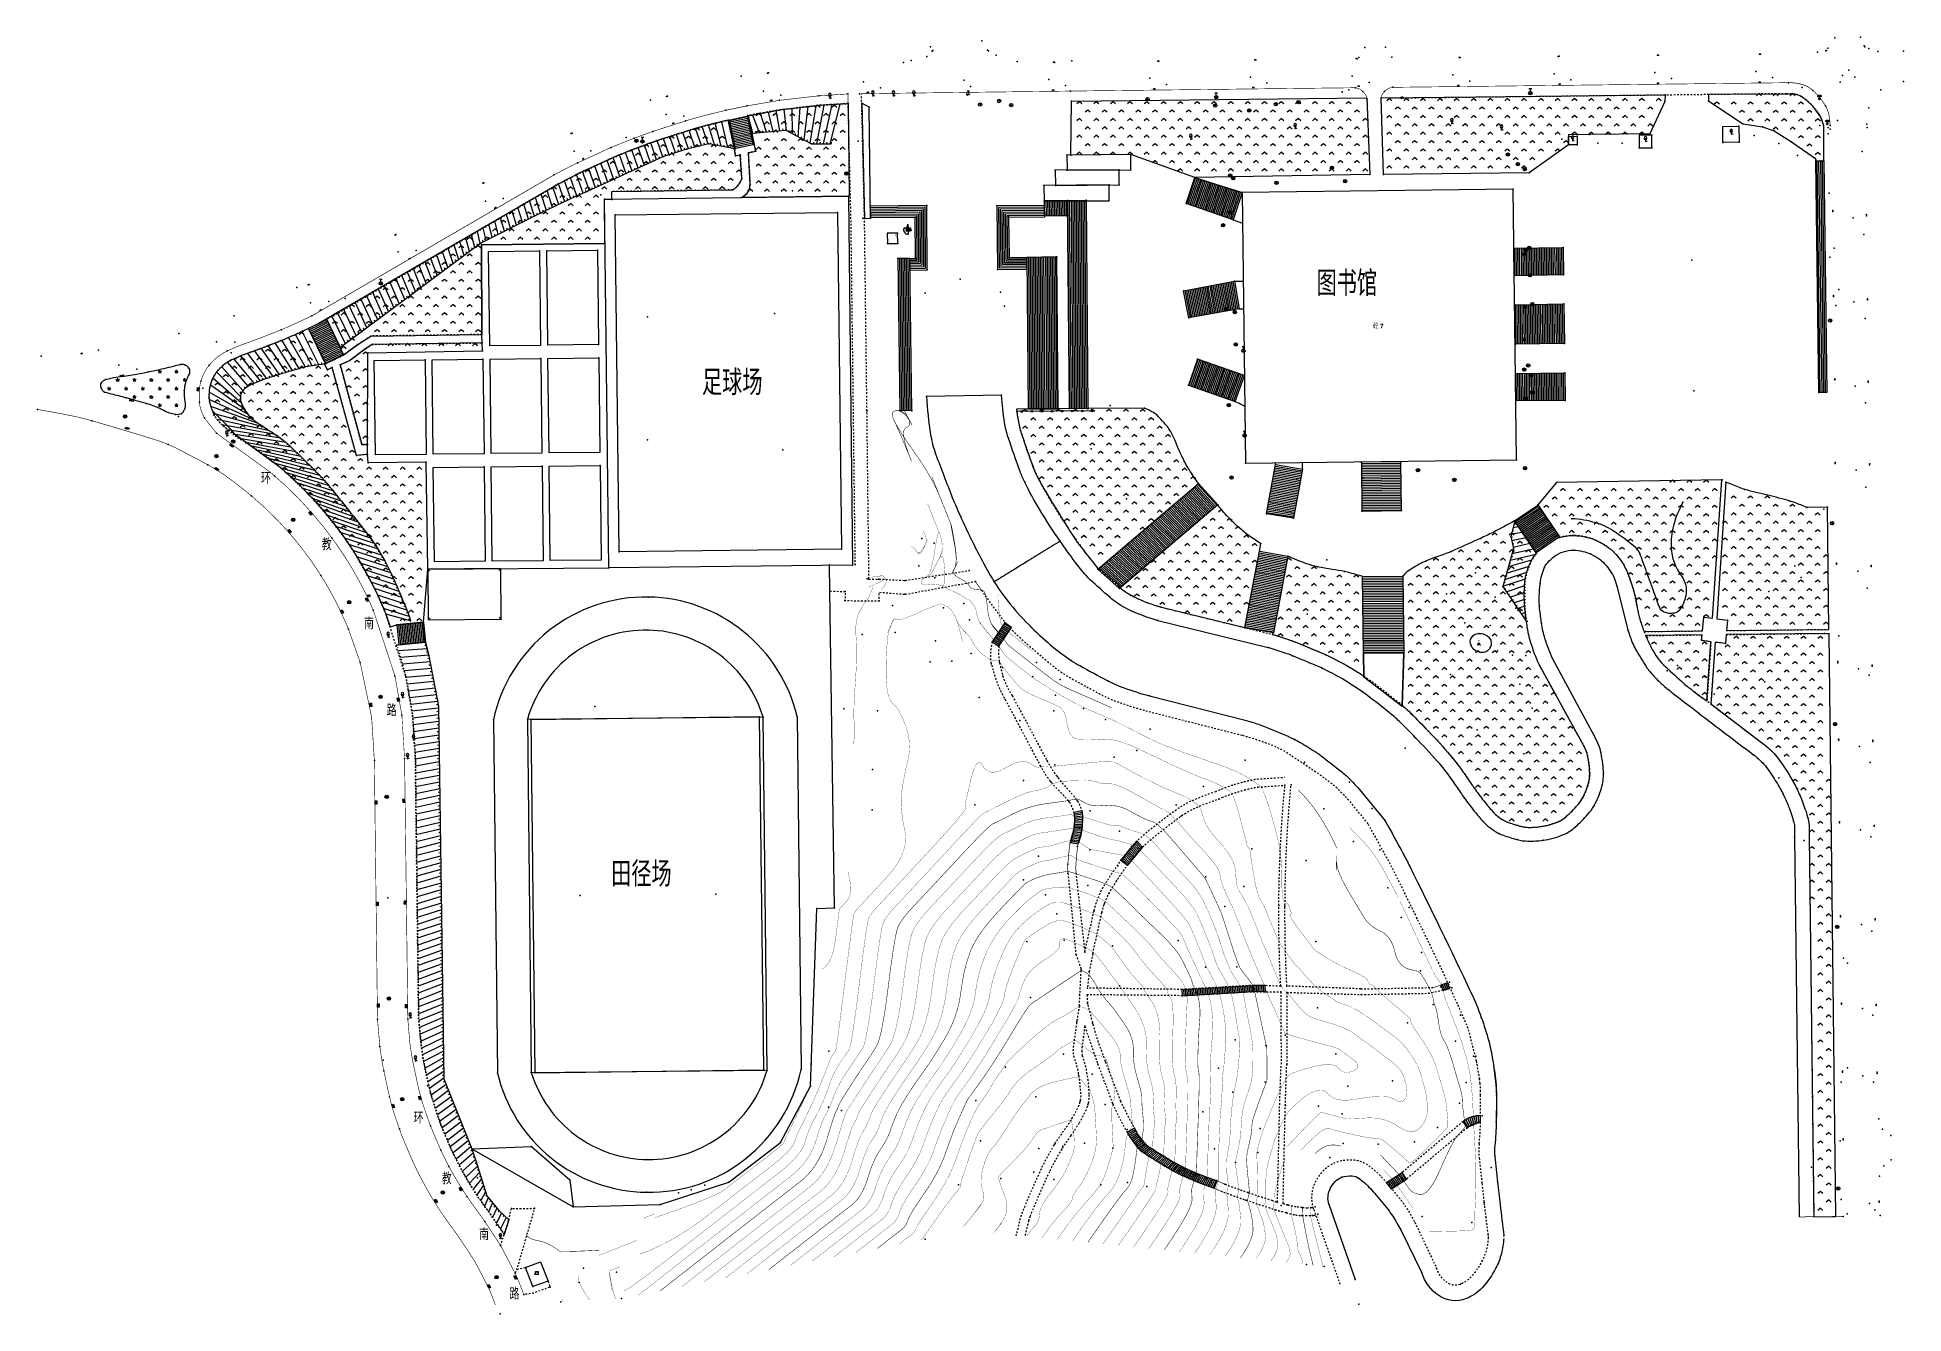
# Model space of a CAD drawing. Extents: x 940 to 1495, y 832 to 1212.
import ezdxf
from ezdxf.enums import TextEntityAlignment as Align

# ---------------------------------------------------------------- set-up
doc = ezdxf.new("R2010")
doc.units = 0
doc.header["$LTSCALE"] = 0.5
doc.header["$PDSIZE"] = 0.2
for name, pattern in [('X3', [5, 4, -1]), ('X4', [1.6, 0, -1.6]), ('X6', [2, 1, -1])]:
    doc.linetypes.add(name, pattern=pattern)
doc.layers.get('0').update_dxf_attribs({"linetype": 'CONTINUOUS'})
doc.layers.add('ASSIST', color=7, linetype='CONTINUOUS', plot=False)
for name, color, linetype in [('COMPONENT', 4, 'CONTINUOUS'), ('DGX', 2, 'CONTINUOUS'), ('DLDW', 11, 'CONTINUOUS'), ('DLSS', 4, 'CONTINUOUS'), ('DMTZ', 3, 'CONTINUOUS'), ('GXYZ', 2, 'CONTINUOUS'), ('JMD', 6, 'CONTINUOUS'), ('SXSS', 5, 'CONTINUOUS'), ('ZBTZ', 3, 'CONTINUOUS'), ('ZDH', 1, 'CONTINUOUS')]:
    doc.layers.add(name, color=color, linetype=linetype)
doc.styles.add('HZ', font='rs.shx', dxfattribs={"width": 0.8, "bigfont": 'hztxt.shx'})
doc.linetypes.add('10411', pattern='A,2,[150,AAA.SHX,S=1,R=0,X=0,Y=1],2,[151,AAA.SHX,S=1,R=0,X=0,Y=3],1e-11', length=4)
doc.linetypes.add('1161', pattern='A,0,[149,AAA.SHX,S=0.15,R=0,X=0,Y=0],-1.6', length=1.6)
doc.linetypes.add('447', pattern='A,8,-1,[148,AAA.SHX,S=1,R=0,X=0,Y=0],-1', length=10)
doc.linetypes.add('653', pattern='A,2,[158,AAA.SHX,S=1,R=0,X=0,Y=0],2,[150,AAA.SHX,S=2.6,R=0,X=0,Y=2.6],1e-12', length=4)
doc.linetypes.add('8431', pattern='A,2,[152,AAA.SHX,S=1,R=0,X=0,Y=0],2,[150,AAA.SHX,S=2,R=0,X=0,Y=0],1e-11', length=4)

msp = doc.modelspace()

# ---------------------------------------------------------------- texts
at = {"layer": 'DLDW', "linetype": 'Continuous', "style": 'HZ', "width": 0.8}
for s, p in [('足球场', (1146.93, 1109.35)), ('田径场', (1119.92, 963.22))]:
    msp.add_text(s, height=7.5, dxfattribs=at).set_placement(p, align=Align.MIDDLE)
at = {"layer": 'DLSS', "linetype": 'Continuous', "style": 'HZ', "width": 0.8}
for s, p in [('环', (1006.89, 1078.77)), ('教', (1024.95, 1059.13)), ('南', (1037.54, 1035.65)), ('路', (1044.26, 1009.81)), ('环', (1052.25, 888.68)), ('教', (1060.62, 870.61)), ('南', (1071.72, 854.05)), ('路', (1080.76, 836.33))]:
    msp.add_text(s, height=3.5, dxfattribs=at).set_placement(p)
at = {"layer": 'JMD', "linetype": 'Continuous', "style": 'HZ', "width": 0.8}
msp.add_text('图书馆', height=7.5, dxfattribs=at).set_placement((1329.56, 1138.85), align=Align.MIDDLE)
msp.add_text('砼', height=1.5, dxfattribs=at).set_placement((1338.96, 1125.75), align=Align.MIDDLE_RIGHT)
msp.add_text('7', height=1.2, dxfattribs=at).set_placement((1339.46, 1125.75), align=Align.MIDDLE_LEFT)

# ---------------------------------------------------------------- blocks, each defined once
blk = doc.blocks.new('*U21')
at = {"linetype": 'Continuous'}
for points in [[(1.3, 1.3), (2, 0), (1, 4)], [(1.3, 1.3), (1, 4), (1, 0)], [(1.3, 1.3), (1, 0), (2, 0)]]:
    blk.add_solid(points, dxfattribs=at)
blk = doc.blocks.new('*U20')
at = {"linetype": 'Continuous'}
for points in [[(2.7, 0.7), (2.5, 2), (2.5, 0)], [(2.7, 0.7), (3, 0), (2.5, 2)], [(2.7, 0.7), (2.5, 0), (3, 0)]]:
    blk.add_solid(points, dxfattribs=at)
blk = doc.blocks.new('gc021')
for p, q in [((2, 0), (1, 4)), ((1, 4), (1, 0)), ((1, 0), (2, 0)), ((2.5, 0), (2.5, 2)), ((2.5, 2), (3, 0)), ((3, 0), (2.5, 0))]:
    blk.add_line(p, q)
for points in [[(0, 0), (1, 4)], [(0, 0), (1, 0)], [(1, 4), (1, 0), (2, 0)], [(2.5, 2), (2, 0), (2.5, 0)]]:
    blk.add_lwpolyline(points)
at = {"linetype": 'Continuous'}
for name in ['*U21', '*U20']:
    blk.add_blockref(name, (0, 0), dxfattribs=at)
blk = doc.blocks.new('gcbj0103')
for p, q in [((-1, 0), (1, 0)), ((-0.9, 0.4), (0.9, 0.4)), ((-0.9, -0.5), (0.9, -0.5))]:
    blk.add_line(p, q)
blk.add_circle((0, 0), 1)
blk = doc.blocks.new('gcbj0102')
for p, q in [((-1, 0), (1, 0)), ((0, -1), (0, 1))]:
    blk.add_line(p, q)
blk.add_circle((0, 0), 1)
blk = doc.blocks.new('gc160')
at = {"const_width": 0.3}
for points in [[(-0.15, 2.2, 1), (0.15, 2.2, 1)], [(-0.15, 1.2, 1), (0.15, 1.2, 1)], [(-1.15, -0.6, 1), (-0.85, -0.6, 1)], [(0.85, -0.6, 1), (1.15, -0.6, 1)]]:
    blk.add_lwpolyline(points, format="xyb", close=True, dxfattribs=at)
blk.add_circle((0, 0), 0.5)
blk = doc.blocks.new('gc170')
at = {"linetype": 'Continuous'}
blk.add_circle((0, 0), 0.5, dxfattribs=at)
blk = doc.blocks.new('gc253')
at = {"const_width": 0.3}
blk.add_lwpolyline([(-0.15, 0, 1), (0.15, 0, 1)], format="xyb", close=True, dxfattribs=at)
blk = doc.blocks.new('gc133')
for p, q in [((-1, 0), (1, 0)), ((-0.8, 2.6), (0.8, 2.6)), ((0, 1), (0, 2.6))]:
    blk.add_line(p, q)
blk.add_circle((0, 0), 1)
blk = doc.blocks.new('gc188')
blk.add_circle((0, 0), 1)
blk = doc.blocks.new('gcbj0612')
for p, q in [((-0.7, 0.3), (0.2, 0.5)), ((-0.6, -0.3), (0.3, -0.1))]:
    blk.add_line(p, q)
at = {"flags": 128}
for points in [[(-0.7, 0.3), (-0.8, 0.2), (-0.8, 0.2), (-0.8, 0.2), (-0.8, 0.2), (-0.8, 0.1), (-0.8, 0), (-0.8, 0), (-0.8, -0.1), (-0.8, -0.1), (-0.8, -0.2), (-0.8, -0.2), (-0.7, -0.3), (-0.7, -0.3), (-0.7, -0.3), (-0.6, -0.3), (-0.6, -0.3), (-0.6, -0.3), (-0.5, -0.3), (-0.5, -0.3), (-0.5, -0.3), (-0.5, -0.2), (-0.5, -0.2), (-0.5, -0.1), (-0.5, 0), (-0.5, 0), (-0.5, 0.1), (-0.5, 0.1), (-0.6, 0.2), (-0.6, 0.2), (-0.6, 0.2), (-0.7, 0.3), (-0.7, 0.3)], [(-0.7, 0.2), (-0.7, 0.2), (-0.7, 0.1), (-0.8, 0), (-0.7, -0.1), (-0.7, -0.2), (-0.7, -0.2), (-0.6, -0.3), (-0.6, -0.3), (-0.6, -0.2), (-0.6, -0.2), (-0.6, -0.1), (-0.6, 0), (-0.6, 0.1), (-0.7, 0.1), (-0.7, 0.2)]]:
    blk.add_lwpolyline(points, close=True, dxfattribs=at)
blk.add_lwpolyline([(0.3, -0.1), (0.3, -0.1), (0.4, -0.1), (0.4, 0), (0.4, 0), (0.4, 0.1), (0.4, 0.1), (0.4, 0.2), (0.4, 0.2), (0.4, 0.3), (0.4, 0.3), (0.3, 0.4), (0.3, 0.4), (0.3, 0.5), (0.2, 0.5), (0.2, 0.5), (0.2, 0.5), (0.1, 0.5)], dxfattribs=at)
at = {"extrusion": (0, 0, -1), "flags": 128}
blk.add_lwpolyline([(-0.4, 0.3), (-0.5, 0.3), (-0.6, 0.3), (-0.7, 0.3), (-0.8, 0.2), (-0.8, 0.1), (-0.8, 0), (-0.8, -0.1), (-0.8, -0.1), (-0.7, -0.1), (-0.6, -0.1), (-0.6, -0.1), (-0.6, 0), (-0.6, 0), (-0.6, 0), (-0.7, 0), (-0.7, 0), (-0.8, 0), (-0.8, 0), (-0.9, -0.1), (-0.9, -0.2), (-0.9, -0.3), (-0.9, -0.4)], dxfattribs=at)
blk.add_lwpolyline([(-0.1, -0.2), (-0.2, -0.5), (0.1, -0.5)], close=True)
blk = doc.blocks.new('gc143')
for p, q in [((0, 1), (0, 2)), ((0, 1), (0, 0)), ((1, 0), (0, 0))]:
    blk.add_line(p, q)
for centre, start, end in [((0.225, 2), 102.680383, 257.319617), ((-0.225, 2), 282.680383, 77.319617)]:
    blk.add_arc(centre, 1.025, start, end)
blk = doc.blocks.new('gc022')
at = {"linetype": 'Continuous'}
for p, q in [((-0.8, 1.6), (-0.2, 1)), ((0.8, 1.6), (0.2, 1))]:
    blk.add_line(p, q, dxfattribs=at)
at = {"linetype": 'Continuous', "flags": 128}
for points in [[(-1.3, 0), (0, 0), (1.3, 0)], [(-0.8, 0), (-0.8, 1.6), (0.8, 1.6), (0.8, 0)]]:
    blk.add_lwpolyline(points, dxfattribs=at)
blk = doc.blocks.new('gc041')
for p, q in [((-1, 0.5), (1, 0.5)), ((-1, -0.5), (-1, 0.5)), ((-0.33, 0.5), (-0.33, -0.5)), ((0.33, 0.5), (0.33, -0.5)), ((1, 0.5), (1, -0.5)), ((1, -0.5), (-1, -0.5))]:
    blk.add_line(p, q)
blk = doc.blocks.new('gc050')
for p, q in [((-0.3, 0), (0.1, 0.7)), ((-0.3, 0), (0.3, 0)), ((0.3, 0), (-0.1, -0.7))]:
    blk.add_line(p, q)
blk.add_circle((0, 0), 1)
blk = doc.blocks.new('gc211')
for p, q in [((0, 0), (-1.5, -1.3)), ((1.5, -1.3), (0, 0))]:
    blk.add_line(p, q)
blk = doc.blocks.new('gc097')
for p, q in [((-0.7, 2), (-0.7, 2.3)), ((-0.7, 2.3), (0.7, 2.3)), ((0, 0.5), (0, 2.3)), ((0.7, 2.3), (0.7, 2))]:
    blk.add_line(p, q)
for centre, radius in [((-0.7, 1.6), 0.4), ((0, 0), 0.5), ((0.7, 1.6), 0.4)]:
    blk.add_circle(centre, radius)
blk = doc.blocks.new('gc124')
for p, q in [((-1, 1), (0, 0)), ((-0.8, 0), (0.8, 0)), ((0, 0), (0, 1.6)), ((0, 0), (1, 1))]:
    blk.add_line(p, q)

# ---------------------------------------------------------------- linework, layer by layer
at = {"linetype": 'Continuous', "elevation": 10.48, "flags": 128}
msp.add_lwpolyline([(1069.55, 881.14), (1071.13, 876.44), (1074.01, 867.16), (1077.59, 862.81), (1080.53, 860.04)], dxfattribs=at)
at = {"linetype": 'Continuous'}
msp.add_point((1194.81, 1194.19, 8.76), dxfattribs=at)
at = {"layer": 'ASSIST', "linetype": 'X4', "flags": 128}
for points in [[(1145.75, 1187), (1138.12, 1185.11), (1133.94, 1183.89), (1124.78, 1180.96), (1115.65, 1177.56), (1111.38, 1175.79), (1102.21, 1171.56), (1095.36, 1168.05), (1026.47, 1127.7)], [(1181.37, 1191.94), (1172.77, 1191.39), (1161.1, 1190.05), (1151.68, 1188.27)], [(1379.41, 1067.83), (1385.91, 1058.3), (1384.44, 1056.12), (1383.05, 1052.77), (1382.41, 1049.57), (1382.41, 1042.19), (1382.79, 1038.06)], [(1079.17, 855.73), (1076.57, 859.6), (1071.28, 867.09), (1068.48, 871.48), (1065.95, 875.98), (1063.55, 880.78), (1060.28, 888.5), (1059.68, 890.19), (1057.04, 898.67), (1054.98, 908.32), (1053.73, 919.86), (1052.76, 997.17), (1051.94, 1010.1), (1049.9, 1021.73), (1047.31, 1030.95)]]:
    msp.add_lwpolyline(points, dxfattribs=at)
at = {"layer": 'ASSIST', "linetype": 'Continuous', "flags": 128}
for points in [[(1151.68, 1188.27), (1153.46, 1179.7), (1147.59, 1178.49), (1145.81, 1187.01)], [(1468.93, 1174.86), (1471.24, 1174.86), (1472.17, 1106.06), (1469.81, 1106.06)], [(1284.4, 1169.97), (1298.42, 1165.52), (1295.79, 1157.32), (1281.76, 1162.24)], [(1246.56, 1163.1), (1239.59, 1162.99), (1239.66, 1158.64), (1246.63, 1158.64)], [(1246.56, 1163.1), (1252.09, 1163.16), (1252.56, 1101.19), (1247.11, 1101.29)], [(1379.2, 1148.9), (1393.8, 1149.1), (1393.89, 1140.96), (1379.3, 1140.74)], [(1199.69, 1145.87), (1196.13, 1145.83), (1196.76, 1100.77), (1200.3, 1100.63)], [(1243.35, 1146.32), (1234.46, 1146.2), (1234.85, 1101.12), (1243.76, 1101.13)], [(1281.05, 1136.23), (1296.15, 1139.12), (1297.54, 1130.88), (1282.58, 1128.18)], [(1379.49, 1132.12), (1394.04, 1132.33), (1394.2, 1120.59), (1379.63, 1120.35)], [(1282.52, 1108.23), (1296.41, 1103.34), (1299.11, 1111.04), (1285.18, 1115.92)], [(1379.68, 1111.71), (1394.29, 1111.88), (1394.38, 1103.69), (1379.76, 1103.57)], [(1305.69, 1069.98), (1308.36, 1084.58), (1316.42, 1083.27), (1313.71, 1068.68)], [(1345.76, 1070.9), (1345.56, 1085.44), (1333.89, 1085.29), (1334.03, 1070.79)], [(1291.19, 1072.59), (1262.01, 1047.79), (1255.54, 1053.49), (1285.44, 1078.95)], [(1386.33, 1072.55), (1392.77, 1063.09), (1385.84, 1058.38), (1379.41, 1067.83)], [(1299.21, 1036.02), (1303.64, 1058.85), (1312.02, 1057.35), (1307.79, 1034.62)], [(1334.48, 1028.45), (1334.19, 1051.34), (1346.22, 1051.44), (1346.48, 1028.55)], [(1055.24, 1037.75), (1047.23, 1036.94), (1047.83, 1031.01), (1055.83, 1031.81)], [(1227.92, 1037.5), (1224.18, 1031.89), (1226.15, 1030.58), (1229.89, 1036.18)], [(1359.5, 930.55), (1357.53, 929.88), (1358.11, 928.2), (1360.07, 928.87)]]:
    msp.add_lwpolyline(points, close=True, dxfattribs=at)
at = {"layer": 'ASSIST', "linetype": 'X4', "flags": 128}
msp.add_lwpolyline([(1021.05, 1125.05, -0.005439), (1016.23, 1122.83, -0.012238), (1014.06, 1121.92, -0.003749), (1007.49, 1119.41, 0.005659), (1003.14, 1117.74, 0.016653), (998.92, 1115.89, 0.023039), (995.99, 1114.32, 0.078776), (994.35, 1112.95, 0.058949), (992.75, 1110.61, 0.053309), (991.79, 1108.19, 0.061709), (991.46, 1105.97, 0.032305), (991.54, 1104.06, 0.035493), (991.85, 1102.34, 0.041079), (992.74, 1099.74, 0.065121), (993.64, 1098.25, 0.023634), (994.23, 1097.57, 0.011037), (995.59, 1096.22, 0.059126), (1002.63, 1090.96, -0.046665), (1011.71, 1084.52, -0.01619), (1019.11, 1077.73, -0.021293), (1024.33, 1072.16, -0.017718), (1030.59, 1064.34, -0.023117), (1034.89, 1057.98, -0.007455), (1036.13, 1055.87, -0.002403), (1039.85, 1049.26, -0.019729), (1041.48, 1046.04, -0.011065), (1044.02, 1040.14)], format="xyb", dxfattribs=at)
at = {"layer": 'ASSIST', "linetype": 'Continuous', "elevation": 11.31, "flags": 128}
msp.add_lwpolyline([(1253.94, 1100.56), (1231.46, 1100.36)], dxfattribs=at)
at = {"layer": 'DGX', "color": 3, "linetype": 'Continuous', "const_width": 0.15, "flags": 128}
for points in [[(1200.37, 1096.31), (1199.79, 1097.33), (1199.22, 1098.22), (1198.64, 1098.97), (1198.07, 1099.58), (1197.5, 1100.05), (1196.94, 1100.38), (1196.38, 1100.58), (1195.82, 1100.63), (1195.32, 1100.57), (1194.93, 1100.42), (1194.67, 1100.17), (1194.52, 1099.84), (1194.48, 1099.41), (1194.56, 1098.88), (1194.76, 1098.27), (1195.08, 1097.56), (1195.48, 1096.72), (1195.95, 1095.68), (1196.49, 1094.46), (1197.1, 1093.06), (1197.78, 1091.46), (1198.52, 1089.68), (1199.33, 1087.72), (1200.2, 1085.57)], [(1200.37, 1096.31), (1199.79, 1097.33), (1199.22, 1098.22), (1198.64, 1098.97), (1198.07, 1099.58), (1197.5, 1100.05), (1196.94, 1100.38), (1196.38, 1100.58), (1195.82, 1100.63), (1195.32, 1100.57), (1194.93, 1100.42), (1194.67, 1100.17), (1194.52, 1099.84), (1194.48, 1099.41), (1194.56, 1098.88), (1194.76, 1098.27), (1195.08, 1097.56), (1195.48, 1096.72), (1195.95, 1095.68), (1196.49, 1094.46), (1197.1, 1093.06), (1197.78, 1091.46), (1198.52, 1089.68), (1199.33, 1087.72), (1200.2, 1085.57)], [(1200.2, 1085.57), (1199.38, 1087.68), (1198.73, 1089.55), (1198.25, 1091.16), (1197.95, 1092.52), (1197.82, 1093.63), (1197.86, 1094.48), (1198.08, 1095.08), (1198.47, 1095.43), (1198.9, 1095.67), (1199.23, 1095.95), (1199.47, 1096.27), (1199.61, 1096.64), (1199.65, 1097.04), (1199.6, 1097.49), (1199.45, 1097.97), (1199.21, 1098.5), (1198.9, 1099.01), (1198.56, 1099.45), (1198.19, 1099.82), (1197.78, 1100.13), (1197.34, 1100.36), (1196.86, 1100.52), (1196.36, 1100.61), (1195.82, 1100.63), (1195.32, 1100.57), (1194.93, 1100.42), (1194.67, 1100.17), (1194.52, 1099.84), (1194.48, 1099.41), (1194.56, 1098.88), (1194.76, 1098.27), (1195.08, 1097.56), (1195.5, 1096.75), (1196.03, 1095.82), (1196.66, 1094.77), (1197.4, 1093.6), (1198.25, 1092.32), (1199.2, 1090.91), (1200.25, 1089.39), (1201.41, 1087.75), (1202.59, 1086.05), (1203.7, 1084.35), (1204.75, 1082.65), (1205.73, 1080.94), (1206.65, 1079.24), (1207.5, 1077.54), (1208.28, 1075.83), (1209, 1074.13), (1209.64, 1072.52), (1210.21, 1071.11), (1210.69, 1069.9), (1211.1, 1068.89), (1211.43, 1068.08), (1211.68, 1067.47), (1211.84, 1067.05), (1211.93, 1066.84), (1212, 1066.65), (1212.08, 1066.3), (1212.19, 1065.81), (1212.31, 1065.16), (1212.46, 1064.36), (1212.64, 1063.4), (1212.83, 1062.3), (1213.05, 1061.04), (1213.25, 1059.76), (1213.39, 1058.59), (1213.48, 1057.53), (1213.5, 1056.57), (1213.47, 1055.72), (1213.37, 1054.98), (1213.22, 1054.35), (1213.02, 1053.83), (1212.83, 1053.37), (1212.75, 1052.94), (1212.77, 1052.53), (1212.89, 1052.14), (1213.12, 1051.77), (1213.45, 1051.43), (1213.88, 1051.11), (1214.42, 1050.81), (1214.98, 1050.52), (1215.48, 1050.24), (1215.93, 1049.95), (1216.33, 1049.67), (1216.67, 1049.39), (1216.95, 1049.12), (1217.18, 1048.84), (1217.36, 1048.57), (1217.52, 1048.31), (1217.73, 1048.09), (1217.97, 1047.9), (1218.24, 1047.74), (1218.55, 1047.61), (1218.9, 1047.51), (1219.28, 1047.45), (1219.7, 1047.41), (1220.12, 1047.39), (1220.5, 1047.34), (1220.84, 1047.28), (1221.13, 1047.2), (1221.39, 1047.1), (1221.6, 1046.98), (1221.78, 1046.85), (1221.91, 1046.69), (1222.02, 1046.47), (1222.13, 1046.15), (1222.24, 1045.72), (1222.35, 1045.19), (1222.46, 1044.55), (1222.56, 1043.8), (1222.67, 1042.95), (1222.77, 1041.99), (1222.89, 1041.01), (1223.04, 1040.11), (1223.22, 1039.28), (1223.43, 1038.53), (1223.67, 1037.85), (1223.94, 1037.24), (1224.24, 1036.71), (1224.57, 1036.25), (1224.91, 1035.85), (1225.21, 1035.49), (1225.48, 1035.17), (1225.72, 1034.89), (1225.94, 1034.66), (1226.12, 1034.46), (1226.27, 1034.3), (1226.39, 1034.18), (1226.49, 1034.07), (1226.61, 1033.94), (1226.75, 1033.79), (1226.89, 1033.63), (1227.04, 1033.44), (1227.2, 1033.23), (1227.38, 1033.01), (1227.56, 1032.77), (1227.74, 1032.52), (1227.9, 1032.3), (1228.05, 1032.1), (1228.18, 1031.92), (1228.28, 1031.76), (1228.37, 1031.62), (1228.44, 1031.51), (1228.5, 1031.41), (1228.58, 1031.3), (1228.73, 1031.15), (1228.96, 1030.94), (1229.25, 1030.68), (1229.62, 1030.37), (1230.07, 1030), (1230.58, 1029.59), (1231.17, 1029.13), (1231.82, 1028.63), (1232.51, 1028.09), (1233.25, 1027.51), (1234.04, 1026.89), (1234.87, 1026.25), (1235.75, 1025.56), (1236.67, 1024.84), (1237.64, 1024.08), (1238.59, 1023.34), (1239.46, 1022.67), (1240.23, 1022.08), (1240.92, 1021.56), (1241.53, 1021.11), (1242.04, 1020.73), (1242.47, 1020.42), (1242.82, 1020.18), (1243.12, 1019.99), (1243.42, 1019.79), (1243.73, 1019.6), (1244.03, 1019.42), (1244.34, 1019.24), (1244.65, 1019.06), (1244.96, 1018.88), (1245.27, 1018.71), (1245.58, 1018.54), (1245.88, 1018.39), (1246.16, 1018.24), (1246.42, 1018.11), (1246.68, 1017.99), (1246.92, 1017.87), (1247.15, 1017.77), (1247.37, 1017.68), (1247.74, 1017.52), (1248.45, 1017.21), (1249.48, 1016.76), (1250.84, 1016.16), (1252.54, 1015.42), (1254.56, 1014.54), (1256.91, 1013.5), (1259.58, 1012.33)], [(1200.37, 1096.31), (1198.05, 1100.69)], [(1200.37, 1096.31), (1198.05, 1100.69)], [(1200.37, 1096.31), (1198.05, 1100.69)], [(1206.26, 1080.95), (1207.55, 1077.74), (1208.67, 1074.95), (1209.62, 1072.57), (1210.42, 1070.6), (1211.04, 1069.04), (1211.5, 1067.89), (1211.8, 1067.16), (1211.93, 1066.84), (1212, 1066.65), (1212.08, 1066.3), (1212.19, 1065.81), (1212.31, 1065.16), (1212.46, 1064.36), (1212.64, 1063.4), (1212.83, 1062.3), (1213.05, 1061.04), (1213.25, 1059.76), (1213.39, 1058.59), (1213.48, 1057.53), (1213.5, 1056.57), (1213.47, 1055.72), (1213.37, 1054.98), (1213.22, 1054.35), (1213.02, 1053.83), (1212.83, 1053.37), (1212.75, 1052.94), (1212.77, 1052.53), (1212.89, 1052.14), (1213.12, 1051.77), (1213.45, 1051.43), (1213.88, 1051.11), (1214.42, 1050.81), (1214.98, 1050.52), (1215.48, 1050.24), (1215.93, 1049.95), (1216.33, 1049.67), (1216.67, 1049.39), (1216.95, 1049.12), (1217.18, 1048.84), (1217.36, 1048.57), (1217.52, 1048.31), (1217.73, 1048.09), (1217.97, 1047.9), (1218.24, 1047.74), (1218.55, 1047.61), (1218.9, 1047.51), (1219.28, 1047.45), (1219.7, 1047.41), (1220.12, 1047.39), (1220.5, 1047.34), (1220.84, 1047.28), (1221.13, 1047.2), (1221.39, 1047.1), (1221.6, 1046.98), (1221.78, 1046.85), (1221.91, 1046.69), (1222.02, 1046.47), (1222.13, 1046.15), (1222.24, 1045.72), (1222.35, 1045.19), (1222.46, 1044.55), (1222.56, 1043.8), (1222.67, 1042.95), (1222.77, 1041.99), (1222.89, 1041.01), (1223.04, 1040.11), (1223.22, 1039.28), (1223.43, 1038.53), (1223.67, 1037.85), (1223.94, 1037.24), (1224.24, 1036.71), (1224.57, 1036.25), (1224.91, 1035.85), (1225.21, 1035.49), (1225.48, 1035.17), (1225.72, 1034.89), (1225.94, 1034.66), (1226.12, 1034.46), (1226.27, 1034.3), (1226.39, 1034.18), (1226.49, 1034.07), (1226.61, 1033.94), (1226.75, 1033.79), (1226.89, 1033.63), (1227.04, 1033.44), (1227.2, 1033.23), (1227.38, 1033.01), (1227.56, 1032.77), (1227.74, 1032.52), (1227.9, 1032.3), (1228.05, 1032.1), (1228.18, 1031.92), (1228.28, 1031.76), (1228.37, 1031.62), (1228.44, 1031.51), (1228.5, 1031.41), (1228.58, 1031.3), (1228.73, 1031.15), (1228.96, 1030.94), (1229.25, 1030.68), (1229.62, 1030.37), (1230.07, 1030), (1230.58, 1029.59), (1231.17, 1029.13), (1231.82, 1028.63), (1232.51, 1028.09), (1233.25, 1027.51), (1234.04, 1026.89), (1234.87, 1026.25), (1235.75, 1025.56), (1236.67, 1024.84), (1237.64, 1024.08), (1238.59, 1023.34), (1239.46, 1022.67), (1240.23, 1022.08), (1240.92, 1021.56), (1241.53, 1021.11), (1242.04, 1020.73), (1242.47, 1020.42), (1242.82, 1020.18), (1243.12, 1019.99), (1243.42, 1019.79), (1243.73, 1019.6), (1244.03, 1019.42), (1244.34, 1019.24), (1244.65, 1019.06), (1244.96, 1018.88), (1245.27, 1018.71), (1245.58, 1018.54), (1245.88, 1018.39), (1246.16, 1018.24), (1246.42, 1018.11), (1246.68, 1017.99), (1246.92, 1017.87), (1247.15, 1017.77), (1247.37, 1017.68), (1247.74, 1017.52), (1248.45, 1017.21), (1249.48, 1016.76), (1250.84, 1016.16), (1252.54, 1015.42), (1254.56, 1014.54), (1256.91, 1013.5), (1259.58, 1012.33)], [(1206.26, 1080.95), (1207.55, 1077.74), (1208.67, 1074.95), (1209.62, 1072.57), (1210.42, 1070.6), (1211.04, 1069.04), (1211.5, 1067.89), (1211.8, 1067.16), (1211.93, 1066.84), (1212, 1066.65), (1212.08, 1066.3), (1212.19, 1065.81), (1212.31, 1065.16), (1212.46, 1064.36), (1212.64, 1063.4), (1212.83, 1062.3), (1213.05, 1061.04), (1213.25, 1059.76), (1213.39, 1058.59), (1213.48, 1057.53), (1213.5, 1056.57), (1213.47, 1055.72), (1213.37, 1054.98), (1213.22, 1054.35), (1213.02, 1053.83), (1212.83, 1053.37), (1212.75, 1052.94), (1212.77, 1052.53), (1212.89, 1052.14), (1213.12, 1051.77), (1213.45, 1051.43), (1213.88, 1051.11), (1214.42, 1050.81), (1214.98, 1050.52), (1215.48, 1050.24), (1215.93, 1049.95), (1216.33, 1049.67), (1216.67, 1049.39), (1216.95, 1049.12), (1217.18, 1048.84), (1217.36, 1048.57), (1217.52, 1048.31), (1217.73, 1048.09), (1217.97, 1047.9), (1218.24, 1047.74), (1218.55, 1047.61), (1218.9, 1047.51), (1219.28, 1047.45), (1219.7, 1047.41), (1220.12, 1047.39), (1220.5, 1047.34), (1220.84, 1047.28), (1221.13, 1047.2), (1221.39, 1047.1), (1221.6, 1046.98), (1221.78, 1046.85), (1221.91, 1046.69), (1222.02, 1046.47), (1222.13, 1046.15), (1222.24, 1045.72), (1222.35, 1045.19), (1222.46, 1044.55), (1222.56, 1043.8), (1222.67, 1042.95), (1222.77, 1041.99), (1222.89, 1041.01), (1223.04, 1040.11), (1223.22, 1039.28), (1223.43, 1038.53), (1223.67, 1037.85), (1223.94, 1037.24), (1224.24, 1036.71), (1224.57, 1036.25), (1224.91, 1035.85), (1225.21, 1035.49), (1225.48, 1035.17), (1225.72, 1034.89), (1225.94, 1034.66), (1226.12, 1034.46), (1226.27, 1034.3), (1226.39, 1034.18), (1226.49, 1034.07), (1226.61, 1033.94), (1226.75, 1033.79), (1226.89, 1033.63), (1227.04, 1033.44), (1227.2, 1033.23), (1227.38, 1033.01), (1227.56, 1032.77), (1227.74, 1032.52), (1227.9, 1032.3), (1228.05, 1032.1), (1228.18, 1031.92), (1228.28, 1031.76), (1228.37, 1031.62), (1228.44, 1031.51), (1228.5, 1031.41), (1228.58, 1031.3), (1228.73, 1031.15), (1228.96, 1030.94), (1229.25, 1030.68), (1229.62, 1030.37), (1230.07, 1030), (1230.58, 1029.59), (1231.17, 1029.13), (1231.82, 1028.63), (1232.51, 1028.09), (1233.25, 1027.51), (1234.04, 1026.89), (1234.87, 1026.25), (1235.75, 1025.56), (1236.67, 1024.84), (1237.64, 1024.08), (1238.59, 1023.34), (1239.46, 1022.67), (1240.23, 1022.08), (1240.92, 1021.56), (1241.53, 1021.11), (1242.04, 1020.73), (1242.47, 1020.42), (1242.82, 1020.18), (1243.12, 1019.99), (1243.42, 1019.79), (1243.73, 1019.6), (1244.03, 1019.42), (1244.34, 1019.24), (1244.65, 1019.06), (1244.96, 1018.88), (1245.27, 1018.71), (1245.58, 1018.54), (1245.88, 1018.39), (1246.16, 1018.24), (1246.42, 1018.11), (1246.68, 1017.99), (1246.92, 1017.87), (1247.15, 1017.77), (1247.37, 1017.68), (1247.74, 1017.52), (1248.45, 1017.21), (1249.48, 1016.76), (1250.84, 1016.16), (1252.54, 1015.42), (1254.56, 1014.54), (1256.91, 1013.5), (1259.58, 1012.33)], [(1259.58, 1012.33), (1256.91, 1013.5), (1254.56, 1014.54), (1252.54, 1015.42), (1250.84, 1016.16), (1249.48, 1016.76), (1248.45, 1017.21), (1247.74, 1017.52), (1247.37, 1017.68), (1247.15, 1017.77), (1246.92, 1017.87), (1246.68, 1017.99), (1246.42, 1018.11), (1246.16, 1018.24), (1245.88, 1018.39), (1245.58, 1018.54), (1245.27, 1018.71), (1244.96, 1018.88), (1244.65, 1019.06), (1244.34, 1019.24), (1244.03, 1019.42), (1243.73, 1019.6), (1243.42, 1019.79), (1243.12, 1019.99), (1242.82, 1020.18), (1242.47, 1020.42), (1242.04, 1020.73), (1241.53, 1021.11), (1240.92, 1021.56), (1240.23, 1022.08), (1239.46, 1022.67), (1238.59, 1023.34), (1237.64, 1024.08), (1236.67, 1024.84), (1235.75, 1025.56), (1234.87, 1026.25), (1234.04, 1026.89), (1233.25, 1027.51), (1232.51, 1028.09), (1231.82, 1028.63), (1231.17, 1029.13), (1230.58, 1029.59), (1230.07, 1030), (1229.62, 1030.37), (1229.25, 1030.68), (1228.96, 1030.94), (1228.73, 1031.15), (1228.58, 1031.3), (1228.5, 1031.41), (1228.44, 1031.51), (1228.37, 1031.62), (1228.28, 1031.76), (1228.18, 1031.92), (1228.05, 1032.1), (1227.9, 1032.3), (1227.74, 1032.52), (1227.56, 1032.77), (1227.38, 1033.01), (1227.2, 1033.23), (1227.04, 1033.44), (1226.89, 1033.63), (1226.75, 1033.79), (1226.61, 1033.94), (1226.49, 1034.07), (1226.39, 1034.18), (1226.27, 1034.3), (1226.12, 1034.46), (1225.94, 1034.66), (1225.72, 1034.89), (1225.48, 1035.17), (1225.21, 1035.49), (1224.91, 1035.85), (1224.57, 1036.25), (1224.24, 1036.71), (1223.94, 1037.24), (1223.67, 1037.85), (1223.43, 1038.53), (1223.22, 1039.28), (1223.04, 1040.11), (1222.89, 1041.01), (1222.77, 1041.99), (1222.67, 1042.95), (1222.56, 1043.8), (1222.46, 1044.55), (1222.35, 1045.19), (1222.24, 1045.72), (1222.13, 1046.15), (1222.02, 1046.47), (1221.91, 1046.69), (1221.78, 1046.85), (1221.6, 1046.98), (1221.39, 1047.1), (1221.13, 1047.2), (1220.84, 1047.28), (1220.5, 1047.34), (1220.12, 1047.39), (1219.7, 1047.41), (1219.28, 1047.45), (1218.9, 1047.51), (1218.55, 1047.61), (1218.24, 1047.74), (1217.97, 1047.9), (1217.73, 1048.09), (1217.52, 1048.31), (1217.36, 1048.57), (1217.18, 1048.84), (1216.95, 1049.12), (1216.67, 1049.39), (1216.33, 1049.67), (1215.93, 1049.95), (1215.48, 1050.24), (1214.98, 1050.52), (1214.42, 1050.81), (1213.88, 1051.11), (1213.45, 1051.43), (1213.12, 1051.77), (1212.89, 1052.14), (1212.77, 1052.53), (1212.75, 1052.94), (1212.83, 1053.37), (1213.02, 1053.83), (1213.22, 1054.35), (1213.37, 1054.98), (1213.47, 1055.72), (1213.5, 1056.57), (1213.48, 1057.53), (1213.39, 1058.59), (1213.25, 1059.76), (1213.05, 1061.04), (1212.83, 1062.3), (1212.64, 1063.4), (1212.46, 1064.36), (1212.31, 1065.16), (1212.19, 1065.81), (1212.08, 1066.3), (1212, 1066.65), (1211.93, 1066.84), (1211.84, 1067.05), (1211.68, 1067.47), (1211.43, 1068.08), (1211.1, 1068.89), (1210.69, 1069.9), (1210.21, 1071.11), (1209.64, 1072.52), (1209, 1074.13), (1208.4, 1075.62), (1207.97, 1076.69), (1207.72, 1077.33), (1207.63, 1077.54), (1207.72, 1077.33), (1207.97, 1076.69), (1208.4, 1075.62), (1209, 1074.13), (1209.64, 1072.52), (1210.21, 1071.11), (1210.69, 1069.9), (1211.1, 1068.89), (1211.43, 1068.08), (1211.68, 1067.47), (1211.84, 1067.05), (1211.93, 1066.84), (1212, 1066.65), (1212.08, 1066.3), (1212.19, 1065.81), (1212.31, 1065.16), (1212.46, 1064.36), (1212.64, 1063.4), (1212.83, 1062.3), (1213.05, 1061.04), (1213.25, 1059.76), (1213.39, 1058.59), (1213.48, 1057.53), (1213.5, 1056.57), (1213.47, 1055.72), (1213.37, 1054.98), (1213.22, 1054.35), (1213.02, 1053.83), (1212.82, 1053.45), (1212.72, 1053.25), (1212.7, 1053.22), (1212.78, 1053.36), (1212.94, 1053.69), (1213.19, 1054.18), (1213.54, 1054.86), (1213.97, 1055.71)], [(1259.58, 1012.33), (1256.91, 1013.5), (1254.56, 1014.54), (1252.54, 1015.42), (1250.84, 1016.16), (1249.48, 1016.76), (1248.45, 1017.21), (1247.74, 1017.52), (1247.37, 1017.68), (1247.15, 1017.77), (1246.92, 1017.87), (1246.68, 1017.99), (1246.42, 1018.11), (1246.16, 1018.24), (1245.88, 1018.39), (1245.58, 1018.54), (1245.27, 1018.71), (1244.96, 1018.88), (1244.65, 1019.06), (1244.34, 1019.24), (1244.03, 1019.42), (1243.73, 1019.6), (1243.42, 1019.79), (1243.12, 1019.99), (1242.82, 1020.18), (1242.47, 1020.42), (1242.04, 1020.73), (1241.53, 1021.11), (1240.92, 1021.56), (1240.23, 1022.08), (1239.46, 1022.67), (1238.59, 1023.34), (1237.64, 1024.08), (1236.67, 1024.84), (1235.75, 1025.56), (1234.87, 1026.25), (1234.04, 1026.89), (1233.25, 1027.51), (1232.51, 1028.09), (1231.82, 1028.63), (1231.17, 1029.13), (1230.58, 1029.59), (1230.07, 1030), (1229.62, 1030.37), (1229.25, 1030.68), (1228.96, 1030.94), (1228.73, 1031.15), (1228.58, 1031.3), (1228.5, 1031.41), (1228.44, 1031.51), (1228.37, 1031.62), (1228.28, 1031.76), (1228.18, 1031.92), (1228.05, 1032.1), (1227.9, 1032.3), (1227.74, 1032.52), (1227.56, 1032.77), (1227.38, 1033.01), (1227.2, 1033.23), (1227.04, 1033.44), (1226.89, 1033.63), (1226.75, 1033.79), (1226.61, 1033.94), (1226.49, 1034.07), (1226.39, 1034.18), (1226.27, 1034.3), (1226.12, 1034.46), (1225.94, 1034.66), (1225.72, 1034.89), (1225.48, 1035.17), (1225.21, 1035.49), (1224.91, 1035.85), (1224.57, 1036.25), (1224.24, 1036.71), (1223.94, 1037.24), (1223.67, 1037.85), (1223.43, 1038.53), (1223.22, 1039.28), (1223.04, 1040.11), (1222.89, 1041.01), (1222.77, 1041.99), (1222.67, 1042.95), (1222.56, 1043.8), (1222.46, 1044.55), (1222.35, 1045.19), (1222.24, 1045.72), (1222.13, 1046.15), (1222.02, 1046.47), (1221.91, 1046.69), (1221.78, 1046.85), (1221.6, 1046.98), (1221.39, 1047.1), (1221.13, 1047.2), (1220.84, 1047.28), (1220.5, 1047.34), (1220.12, 1047.39), (1219.7, 1047.41), (1219.28, 1047.45), (1218.9, 1047.51), (1218.55, 1047.61), (1218.24, 1047.74), (1217.97, 1047.9), (1217.73, 1048.09), (1217.52, 1048.31), (1217.36, 1048.57), (1217.18, 1048.84), (1216.95, 1049.12), (1216.67, 1049.39), (1216.33, 1049.67), (1215.93, 1049.95), (1215.48, 1050.24), (1214.98, 1050.52), (1214.42, 1050.81), (1213.88, 1051.11), (1213.45, 1051.43), (1213.12, 1051.77), (1212.89, 1052.14), (1212.77, 1052.53), (1212.75, 1052.94), (1212.83, 1053.37), (1213.02, 1053.83), (1213.22, 1054.35), (1213.37, 1054.98), (1213.47, 1055.72), (1213.5, 1056.57), (1213.48, 1057.53), (1213.39, 1058.59), (1213.25, 1059.76), (1213.05, 1061.04), (1212.83, 1062.3), (1212.64, 1063.4), (1212.46, 1064.36), (1212.31, 1065.16), (1212.19, 1065.81), (1212.08, 1066.3), (1212, 1066.65), (1211.93, 1066.84), (1211.84, 1067.05), (1211.68, 1067.47), (1211.43, 1068.08), (1211.1, 1068.89), (1210.69, 1069.9), (1210.21, 1071.11), (1209.64, 1072.52), (1209, 1074.13), (1208.4, 1075.62), (1207.97, 1076.69), (1207.72, 1077.33), (1207.63, 1077.54), (1207.72, 1077.33), (1207.97, 1076.69), (1208.4, 1075.62), (1209, 1074.13), (1209.64, 1072.52), (1210.21, 1071.11), (1210.69, 1069.9), (1211.1, 1068.89), (1211.43, 1068.08), (1211.68, 1067.47), (1211.84, 1067.05), (1211.93, 1066.84), (1212, 1066.65), (1212.08, 1066.3), (1212.19, 1065.81), (1212.31, 1065.16), (1212.46, 1064.36), (1212.64, 1063.4), (1212.83, 1062.3), (1213.05, 1061.04), (1213.25, 1059.76), (1213.39, 1058.59), (1213.48, 1057.53), (1213.5, 1056.57), (1213.47, 1055.72), (1213.37, 1054.98), (1213.22, 1054.35), (1213.02, 1053.83), (1212.82, 1053.45), (1212.72, 1053.25), (1212.7, 1053.22), (1212.78, 1053.36), (1212.94, 1053.69), (1213.19, 1054.18), (1213.54, 1054.86), (1213.97, 1055.71)], [(1259.58, 1012.33), (1256.91, 1013.5), (1254.56, 1014.54), (1252.54, 1015.42), (1250.84, 1016.16), (1249.48, 1016.76), (1248.45, 1017.21), (1247.74, 1017.52), (1247.37, 1017.68), (1247.15, 1017.77), (1246.92, 1017.87), (1246.68, 1017.99), (1246.42, 1018.11), (1246.16, 1018.24), (1245.88, 1018.39), (1245.58, 1018.54), (1245.27, 1018.71), (1244.96, 1018.88), (1244.65, 1019.06), (1244.34, 1019.24), (1244.03, 1019.42), (1243.73, 1019.6), (1243.42, 1019.79), (1243.12, 1019.99), (1242.82, 1020.18), (1242.47, 1020.42), (1242.04, 1020.73), (1241.53, 1021.11), (1240.92, 1021.56), (1240.23, 1022.08), (1239.46, 1022.67), (1238.59, 1023.34), (1237.64, 1024.08), (1236.67, 1024.84), (1235.75, 1025.56), (1234.87, 1026.25), (1234.04, 1026.89), (1233.25, 1027.51), (1232.51, 1028.09), (1231.82, 1028.63), (1231.17, 1029.13), (1230.58, 1029.59), (1230.07, 1030), (1229.62, 1030.37), (1229.25, 1030.68), (1228.96, 1030.94), (1228.73, 1031.15), (1228.58, 1031.3), (1228.5, 1031.41), (1228.44, 1031.51), (1228.37, 1031.62), (1228.28, 1031.76), (1228.18, 1031.92), (1228.05, 1032.1), (1227.9, 1032.3), (1227.74, 1032.52), (1227.56, 1032.77), (1227.38, 1033.01), (1227.2, 1033.23), (1227.04, 1033.44), (1226.89, 1033.63), (1226.75, 1033.79), (1226.61, 1033.94), (1226.49, 1034.07), (1226.39, 1034.18), (1226.27, 1034.3), (1226.12, 1034.46), (1225.94, 1034.66), (1225.72, 1034.89), (1225.48, 1035.17), (1225.21, 1035.49), (1224.91, 1035.85), (1224.57, 1036.25), (1224.24, 1036.71), (1223.94, 1037.24), (1223.67, 1037.85), (1223.43, 1038.53), (1223.22, 1039.28), (1223.04, 1040.11), (1222.89, 1041.01), (1222.77, 1041.99), (1222.67, 1042.95), (1222.56, 1043.8), (1222.46, 1044.55), (1222.35, 1045.19), (1222.24, 1045.72), (1222.13, 1046.15), (1222.02, 1046.47), (1221.91, 1046.69), (1221.78, 1046.85), (1221.6, 1046.98), (1221.39, 1047.1), (1221.13, 1047.2), (1220.84, 1047.28), (1220.5, 1047.34), (1220.12, 1047.39), (1219.7, 1047.41), (1219.28, 1047.45), (1218.9, 1047.51), (1218.55, 1047.61), (1218.24, 1047.74), (1217.97, 1047.9), (1217.73, 1048.09), (1217.52, 1048.31), (1217.36, 1048.57), (1217.18, 1048.84), (1216.95, 1049.12), (1216.67, 1049.39), (1216.33, 1049.67), (1215.93, 1049.95), (1215.48, 1050.24), (1214.98, 1050.52), (1214.42, 1050.81), (1213.88, 1051.11), (1213.45, 1051.43), (1213.12, 1051.77), (1212.89, 1052.14), (1212.77, 1052.53), (1212.75, 1052.94), (1212.83, 1053.37), (1213.02, 1053.83), (1213.22, 1054.35), (1213.37, 1054.98), (1213.47, 1055.72), (1213.5, 1056.57), (1213.48, 1057.53), (1213.39, 1058.59), (1213.25, 1059.76), (1213.05, 1061.04), (1212.83, 1062.3), (1212.64, 1063.4), (1212.46, 1064.36), (1212.31, 1065.16), (1212.19, 1065.81), (1212.08, 1066.3), (1212, 1066.65), (1211.93, 1066.84), (1211.84, 1067.05), (1211.68, 1067.47), (1211.43, 1068.08), (1211.1, 1068.89), (1210.69, 1069.9), (1210.21, 1071.11), (1209.64, 1072.52), (1209, 1074.13), (1208.4, 1075.62), (1207.97, 1076.69), (1207.72, 1077.33), (1207.63, 1077.54), (1207.72, 1077.33), (1207.97, 1076.69), (1208.4, 1075.62), (1209, 1074.13), (1209.64, 1072.52), (1210.21, 1071.11), (1210.69, 1069.9), (1211.1, 1068.89), (1211.43, 1068.08), (1211.68, 1067.47), (1211.84, 1067.05), (1211.93, 1066.84), (1212, 1066.65), (1212.08, 1066.3), (1212.19, 1065.81), (1212.31, 1065.16), (1212.46, 1064.36), (1212.64, 1063.4), (1212.83, 1062.3), (1213.05, 1061.04), (1213.25, 1059.76), (1213.39, 1058.59), (1213.48, 1057.53), (1213.5, 1056.57), (1213.47, 1055.72), (1213.37, 1054.98), (1213.22, 1054.35), (1213.02, 1053.83), (1212.82, 1053.45), (1212.72, 1053.25), (1212.7, 1053.22), (1212.78, 1053.36), (1212.94, 1053.69), (1213.19, 1054.18), (1213.54, 1054.86), (1213.97, 1055.71)], [(1224.14, 1037.02), (1226.8, 1033.78)], [(1224.14, 1037.02), (1226.8, 1033.78)], [(1224.14, 1037.02), (1226.8, 1033.78)], [(1224.14, 1037.02), (1226.8, 1033.78)], [(1224.14, 1037.02), (1226.8, 1033.78)], [(1224.14, 1037.02), (1226.8, 1033.78)], [(1315.11, 987.84), (1316.74, 986.17), (1318.3, 984.37), (1319.81, 982.43), (1321.27, 980.34), (1322.67, 978.11), (1324.02, 975.74), (1325.31, 973.22), (1326.55, 970.57)], [(1315.11, 987.84), (1316.74, 986.17), (1318.3, 984.37), (1319.81, 982.43), (1321.27, 980.34), (1322.67, 978.11), (1324.02, 975.74), (1325.31, 973.22), (1326.55, 970.57)], [(1315.11, 987.84), (1316.74, 986.17), (1318.3, 984.37), (1319.81, 982.43), (1321.27, 980.34), (1322.67, 978.11), (1324.02, 975.74), (1325.31, 973.22), (1326.55, 970.57)], [(1315.11, 987.84), (1316.74, 986.17), (1318.3, 984.37), (1319.81, 982.43), (1321.27, 980.34), (1322.67, 978.11), (1324.02, 975.74), (1325.31, 973.22), (1326.55, 970.57)], [(1315.11, 987.84), (1316.74, 986.17), (1318.3, 984.37), (1319.81, 982.43), (1321.27, 980.34), (1322.67, 978.11), (1324.02, 975.74), (1325.31, 973.22), (1326.55, 970.57)], [(1315.11, 987.84), (1316.74, 986.17), (1318.3, 984.37), (1319.81, 982.43), (1321.27, 980.34), (1322.67, 978.11), (1324.02, 975.74), (1325.31, 973.22), (1326.55, 970.57)], [(1297.93, 848.76), (1298.86, 850.14), (1299.65, 851.45), (1300.31, 852.67), (1300.84, 853.8), (1301.25, 854.86), (1301.52, 855.83), (1301.66, 856.73), (1301.68, 857.54), (1301.62, 858.29), (1301.55, 859.02), (1301.47, 859.73), (1301.37, 860.41), (1301.27, 861.06), (1301.15, 861.69), (1301.01, 862.29), (1300.87, 862.86), (1300.73, 863.4), (1300.6, 863.87), (1300.48, 864.28), (1300.38, 864.63), (1300.3, 864.92), (1300.23, 865.15), (1300.17, 865.32), (1300.13, 865.43), (1300.1, 865.51), (1300.07, 865.57), (1300.05, 865.63), (1300.03, 865.69), (1300.02, 865.73), (1300.01, 865.77), (1300, 865.79), (1300, 865.81), (1300.01, 865.85), (1300.03, 865.91), (1300.05, 866.01), (1300.08, 866.14), (1300.12, 866.3), (1300.17, 866.5), (1300.23, 866.72), (1300.29, 866.98), (1300.36, 867.25), (1300.41, 867.5), (1300.46, 867.74), (1300.5, 867.96), (1300.53, 868.17), (1300.55, 868.36), (1300.56, 868.53), (1300.56, 868.69), (1300.55, 868.9), (1300.52, 869.23), (1300.48, 869.7), (1300.43, 870.28), (1300.36, 870.99), (1300.27, 871.83), (1300.17, 872.79), (1300.05, 873.87), (1299.94, 874.98), (1299.87, 876.01), (1299.82, 876.97), (1299.8, 877.85), (1299.82, 878.65), (1299.86, 879.37), (1299.94, 880.02), (1300.05, 880.6), (1300.17, 881.12), (1300.28, 881.63), (1300.4, 882.13), (1300.5, 882.61), (1300.61, 883.08), (1300.71, 883.54), (1300.81, 883.98), (1300.9, 884.4), (1300.99, 884.81), (1301.06, 885.19), (1301.13, 885.55), (1301.18, 885.88), (1301.22, 886.19), (1301.26, 886.48), (1301.28, 886.74), (1301.29, 886.98), (1301.3, 887.21), (1301.31, 887.44), (1301.33, 887.69), (1301.34, 887.94), (1301.37, 888.19), (1301.39, 888.46), (1301.42, 888.73), (1301.44, 889), (1301.5, 889.34), (1301.61, 889.8), (1301.77, 890.37), (1301.99, 891.06), (1302.26, 891.87), (1302.58, 892.79), (1302.95, 893.83), (1303.37, 894.99), (1303.8, 896.14), (1304.17, 897.15), (1304.49, 898.02), (1304.77, 898.75), (1304.99, 899.34), (1305.16, 899.79), (1305.28, 900.11), (1305.35, 900.29), (1305.39, 900.39), (1305.43, 900.5), (1305.48, 900.6), (1305.52, 900.7), (1305.57, 900.8), (1305.61, 900.89), (1305.66, 900.99), (1305.71, 901.08), (1305.75, 901.24), (1305.79, 901.56), (1305.81, 902.02), (1305.83, 902.62), (1305.84, 903.38), (1305.85, 904.28), (1305.84, 905.33), (1305.83, 906.53), (1305.82, 907.72), (1305.8, 908.77), (1305.79, 909.66), (1305.77, 910.39), (1305.75, 910.98), (1305.74, 911.41), (1305.72, 911.7), (1305.71, 911.83), (1305.69, 911.88), (1305.68, 911.94), (1305.66, 911.99), (1305.64, 912.05), (1305.61, 912.11), (1305.59, 912.17), (1305.57, 912.23), (1305.54, 912.29), (1305.49, 912.47), (1305.39, 912.88), (1305.24, 913.52), (1305.05, 914.4), (1304.81, 915.5), (1304.52, 916.84), (1304.19, 918.41), (1303.81, 920.21), (1303.42, 922.02), (1303.09, 923.58), (1302.81, 924.91), (1302.58, 926), (1302.4, 926.86), (1302.26, 927.49), (1302.18, 927.87), (1302.15, 928.02), (1302.14, 928.07), (1302.12, 928.13), (1302.1, 928.22), (1302.08, 928.33), (1302.05, 928.46), (1302.02, 928.61), (1301.99, 928.77), (1301.95, 928.97), (1301.88, 929.19), (1301.76, 929.47), (1301.58, 929.8), (1301.35, 930.17), (1301.06, 930.6), (1300.72, 931.08), (1300.32, 931.61), (1299.87, 932.19), (1299.42, 932.76), (1299.01, 933.29), (1298.66, 933.76), (1298.36, 934.17), (1298.11, 934.53), (1297.91, 934.84), (1297.76, 935.09), (1297.66, 935.29), (1297.58, 935.47), (1297.49, 935.69), (1297.39, 935.93), (1297.28, 936.21), (1297.16, 936.52), (1297.03, 936.86), (1296.89, 937.23), (1296.74, 937.63), (1296.56, 938.12), (1296.35, 938.72), (1296.1, 939.45), (1295.81, 940.31), (1295.49, 941.29), (1295.13, 942.4), (1294.73, 943.63), (1294.29, 944.99), (1293.86, 946.34), (1293.48, 947.53), (1293.15, 948.57), (1292.86, 949.45), (1292.62, 950.18), (1292.42, 950.76), (1292.27, 951.18), (1292.17, 951.45), (1292.07, 951.7), (1291.9, 952.08), (1291.68, 952.58), (1291.39, 953.21), (1291.05, 953.96), (1290.64, 954.83), (1290.18, 955.83), (1289.66, 956.96), (1289.14, 958.07), (1288.68, 959.05), (1288.29, 959.88), (1287.95, 960.57), (1287.69, 961.12), (1287.48, 961.53), (1287.33, 961.79), (1287.25, 961.92), (1287.2, 961.97), (1287.15, 962.02), (1287.11, 962.07), (1287.06, 962.12), (1287.01, 962.17), (1286.97, 962.21), (1286.93, 962.26), (1286.89, 962.3), (1286.76, 962.44), (1286.46, 962.79), (1285.98, 963.35), (1285.32, 964.11), (1284.49, 965.08), (1283.49, 966.25), (1282.31, 967.63), (1280.95, 969.22), (1279.59, 970.81), (1278.4, 972.19), (1277.37, 973.38), (1276.5, 974.37), (1275.81, 975.15), (1275.27, 975.73), (1274.91, 976.12), (1274.71, 976.3), (1274.59, 976.39), (1274.47, 976.49), (1274.34, 976.6), (1274.21, 976.73), (1274.07, 976.87), (1273.93, 977.02), (1273.79, 977.18), (1273.64, 977.36), (1273.47, 977.53), (1273.26, 977.7), (1273.02, 977.87), (1272.74, 978.03), (1272.43, 978.18), (1272.08, 978.32), (1271.69, 978.45), (1271.27, 978.58), (1270.79, 978.73), (1270.24, 978.94), (1269.63, 979.21), (1268.94, 979.53), (1268.18, 979.91), (1267.35, 980.35), (1266.44, 980.84), (1265.47, 981.39), (1264.46, 981.92), (1263.46, 982.37), (1262.47, 982.73), (1261.48, 983.01), (1260.5, 983.2), (1259.53, 983.31), (1258.56, 983.33), (1257.6, 983.26), (1256.68, 983.18), (1255.81, 983.15), (1254.99, 983.16), (1254.24, 983.23), (1253.54, 983.35), (1252.91, 983.51), (1252.33, 983.73), (1251.8, 983.99), (1251.33, 984.26), (1250.92, 984.5), (1250.55, 984.7), (1250.23, 984.86), (1249.96, 984.98), (1249.74, 985.07), (1249.57, 985.12), (1249.45, 985.14), (1249.34, 985.13), (1249.21, 985.12), (1249.06, 985.11), (1248.88, 985.08), (1248.68, 985.06), (1248.46, 985.02), (1248.21, 984.98), (1247.94, 984.94), (1247.68, 984.9), (1247.45, 984.86), (1247.25, 984.82), (1247.08, 984.8), (1246.95, 984.77), (1246.86, 984.76), (1246.79, 984.74), (1246.77, 984.74), (1246.75, 984.73), (1246.74, 984.73), (1246.73, 984.72), (1246.71, 984.71), (1246.7, 984.71), (1246.68, 984.7), (1246.67, 984.69), (1246.65, 984.68), (1246.54, 984.66), (1246.26, 984.61), (1245.8, 984.55), (1245.15, 984.46), (1244.33, 984.35), (1243.33, 984.22), (1242.16, 984.06), (1240.8, 983.88), (1239.37, 983.67), (1237.97, 983.4), (1236.6, 983.08), (1235.27, 982.71), (1233.96, 982.29), (1232.69, 981.81), (1231.44, 981.28), (1230.23, 980.7), (1229.09, 980.12), (1228.06, 979.61), (1227.15, 979.15), (1226.34, 978.74), (1225.65, 978.4), (1225.07, 978.12), (1224.61, 977.89), (1224.25, 977.73), (1223.82, 977.44), (1223.14, 976.85), (1222.2, 975.96), (1220.99, 974.77), (1219.53, 973.28), (1217.81, 971.48), (1215.83, 969.38), (1213.6, 966.98), (1211.33, 964.53), (1209.24, 962.29), (1207.34, 960.25), (1205.62, 958.41), (1204.09, 956.77), (1202.75, 955.34), (1201.59, 954.11), (1200.62, 953.08), (1199.79, 952.18), (1199.03, 951.31), (1198.35, 950.49), (1197.75, 949.71), (1197.23, 948.98), (1196.79, 948.28), (1196.42, 947.63), (1196.14, 947.02), (1195.89, 946.23), (1195.6, 945.04), (1195.29, 943.45), (1194.95, 941.46), (1194.58, 939.08), (1194.18, 936.29), (1193.75, 933.11), (1193.3, 929.53), (1192.84, 925.94), (1192.38, 922.74), (1191.93, 919.93), (1191.49, 917.51), (1191.06, 915.48), (1190.64, 913.84), (1190.22, 912.59), (1189.82, 911.73), (1189.43, 911.08), (1189.06, 910.48), (1188.71, 909.93), (1188.39, 909.42), (1188.09, 908.95), (1187.81, 908.53), (1187.55, 908.15), (1187.31, 907.82), (1187.04, 907.44), (1186.68, 906.92), (1186.23, 906.25), (1185.69, 905.45), (1185.06, 904.5), (1184.35, 903.41), (1183.54, 902.18), (1182.64, 900.81), (1181.76, 899.44), (1180.97, 898.22), (1180.3, 897.15), (1179.73, 896.22), (1179.27, 895.44), (1178.91, 894.8), (1178.66, 894.31), (1178.51, 893.97), (1178.42, 893.71), (1178.33, 893.45), (1178.23, 893.21), (1178.13, 892.98), (1178.03, 892.76), (1177.93, 892.55), (1177.82, 892.36), (1177.72, 892.17), (1177.58, 891.88), (1177.38, 891.36), (1177.12, 890.62), (1176.8, 889.64), (1176.42, 888.45), (1175.97, 887.02), (1175.47, 885.38), (1174.91, 883.5), (1174.26, 881.57), (1173.51, 879.75), (1172.66, 878.04), (1171.7, 876.44), (1170.64, 874.96), (1169.47, 873.59), (1168.21, 872.33), (1166.83, 871.18), (1164.94, 869.73), (1162.12, 867.53), (1158.36, 864.61), (1153.67, 860.95), (1148.04, 856.56), (1141.48, 851.43), (1133.99, 845.57), (1125.56, 838.98)], [(1297.93, 848.76), (1298.86, 850.14), (1299.65, 851.45), (1300.31, 852.67), (1300.84, 853.8), (1301.25, 854.86), (1301.52, 855.83), (1301.66, 856.73), (1301.68, 857.54), (1301.62, 858.29), (1301.55, 859.02), (1301.47, 859.73), (1301.37, 860.41), (1301.27, 861.06), (1301.15, 861.69), (1301.01, 862.29), (1300.87, 862.86), (1300.73, 863.4), (1300.6, 863.87), (1300.48, 864.28), (1300.38, 864.63), (1300.3, 864.92), (1300.23, 865.15), (1300.17, 865.32), (1300.13, 865.43), (1300.1, 865.51), (1300.07, 865.57), (1300.05, 865.63), (1300.03, 865.69), (1300.02, 865.73), (1300.01, 865.77), (1300, 865.79), (1300, 865.81), (1300.01, 865.85), (1300.03, 865.91), (1300.05, 866.01), (1300.08, 866.14), (1300.12, 866.3), (1300.17, 866.5), (1300.23, 866.72), (1300.29, 866.98), (1300.36, 867.25), (1300.41, 867.5), (1300.46, 867.74), (1300.5, 867.96), (1300.53, 868.17), (1300.55, 868.36), (1300.56, 868.53), (1300.56, 868.69), (1300.55, 868.9), (1300.52, 869.23), (1300.48, 869.7), (1300.43, 870.28), (1300.36, 870.99), (1300.27, 871.83), (1300.17, 872.79), (1300.05, 873.87), (1299.94, 874.98), (1299.87, 876.01), (1299.82, 876.97), (1299.8, 877.85), (1299.82, 878.65), (1299.86, 879.37), (1299.94, 880.02), (1300.05, 880.6), (1300.17, 881.12), (1300.28, 881.63), (1300.4, 882.13), (1300.5, 882.61), (1300.61, 883.08), (1300.71, 883.54), (1300.81, 883.98), (1300.9, 884.4), (1300.99, 884.81), (1301.06, 885.19), (1301.13, 885.55), (1301.18, 885.88), (1301.22, 886.19), (1301.26, 886.48), (1301.28, 886.74), (1301.29, 886.98), (1301.3, 887.21), (1301.31, 887.44), (1301.33, 887.69), (1301.34, 887.94), (1301.37, 888.19), (1301.39, 888.46), (1301.42, 888.73), (1301.44, 889), (1301.5, 889.34), (1301.61, 889.8), (1301.77, 890.37), (1301.99, 891.06), (1302.26, 891.87), (1302.58, 892.79), (1302.95, 893.83), (1303.37, 894.99), (1303.8, 896.14), (1304.17, 897.15), (1304.49, 898.02), (1304.77, 898.75), (1304.99, 899.34), (1305.16, 899.79), (1305.28, 900.11), (1305.35, 900.29), (1305.39, 900.39), (1305.43, 900.5), (1305.48, 900.6), (1305.52, 900.7), (1305.57, 900.8), (1305.61, 900.89), (1305.66, 900.99), (1305.71, 901.08), (1305.75, 901.24), (1305.79, 901.56), (1305.81, 902.02), (1305.83, 902.62), (1305.84, 903.38), (1305.85, 904.28), (1305.84, 905.33), (1305.83, 906.53), (1305.82, 907.72), (1305.8, 908.77), (1305.79, 909.66), (1305.77, 910.39), (1305.75, 910.98), (1305.74, 911.41), (1305.72, 911.7), (1305.71, 911.83), (1305.69, 911.88), (1305.68, 911.94), (1305.66, 911.99), (1305.64, 912.05), (1305.61, 912.11), (1305.59, 912.17), (1305.57, 912.23), (1305.54, 912.29), (1305.49, 912.47), (1305.39, 912.88), (1305.24, 913.52), (1305.05, 914.4), (1304.81, 915.5), (1304.52, 916.84), (1304.19, 918.41), (1303.81, 920.21), (1303.42, 922.02), (1303.09, 923.58), (1302.81, 924.91), (1302.58, 926), (1302.4, 926.86), (1302.26, 927.49), (1302.18, 927.87), (1302.15, 928.02), (1302.14, 928.07), (1302.12, 928.13), (1302.1, 928.22), (1302.08, 928.33), (1302.05, 928.46), (1302.02, 928.61), (1301.99, 928.77), (1301.95, 928.97), (1301.88, 929.19), (1301.76, 929.47), (1301.58, 929.8), (1301.35, 930.17), (1301.06, 930.6), (1300.72, 931.08), (1300.32, 931.61), (1299.87, 932.19), (1299.42, 932.76), (1299.01, 933.29), (1298.66, 933.76), (1298.36, 934.17), (1298.11, 934.53), (1297.91, 934.84), (1297.76, 935.09), (1297.66, 935.29), (1297.58, 935.47), (1297.49, 935.69), (1297.39, 935.93), (1297.28, 936.21), (1297.16, 936.52), (1297.03, 936.86), (1296.89, 937.23), (1296.74, 937.63), (1296.56, 938.12), (1296.35, 938.72), (1296.1, 939.45), (1295.81, 940.31), (1295.49, 941.29), (1295.13, 942.4), (1294.73, 943.63), (1294.29, 944.99), (1293.86, 946.34), (1293.48, 947.53), (1293.15, 948.57), (1292.86, 949.45), (1292.62, 950.18), (1292.42, 950.76), (1292.27, 951.18), (1292.17, 951.45), (1292.07, 951.7), (1291.9, 952.08), (1291.68, 952.58), (1291.39, 953.21), (1291.05, 953.96), (1290.64, 954.83), (1290.18, 955.83), (1289.66, 956.96), (1289.14, 958.07), (1288.68, 959.05), (1288.29, 959.88), (1287.95, 960.57), (1287.69, 961.12), (1287.48, 961.53), (1287.33, 961.79), (1287.25, 961.92), (1287.2, 961.97), (1287.15, 962.02), (1287.11, 962.07), (1287.06, 962.12), (1287.01, 962.17), (1286.97, 962.21), (1286.93, 962.26), (1286.89, 962.3), (1286.76, 962.44), (1286.46, 962.79), (1285.98, 963.35), (1285.32, 964.11), (1284.49, 965.08), (1283.49, 966.25), (1282.31, 967.63), (1280.95, 969.22), (1279.59, 970.81), (1278.4, 972.19), (1277.37, 973.38), (1276.5, 974.37), (1275.81, 975.15), (1275.27, 975.73), (1274.91, 976.12), (1274.71, 976.3), (1274.59, 976.39), (1274.47, 976.49), (1274.34, 976.6), (1274.21, 976.73), (1274.07, 976.87), (1273.93, 977.02), (1273.79, 977.18), (1273.64, 977.36), (1273.47, 977.53), (1273.26, 977.7), (1273.02, 977.87), (1272.74, 978.03), (1272.43, 978.18), (1272.08, 978.32), (1271.69, 978.45), (1271.27, 978.58), (1270.79, 978.73), (1270.24, 978.94), (1269.63, 979.21), (1268.94, 979.53), (1268.18, 979.91), (1267.35, 980.35), (1266.44, 980.84), (1265.47, 981.39), (1264.46, 981.92), (1263.46, 982.37), (1262.47, 982.73), (1261.48, 983.01), (1260.5, 983.2), (1259.53, 983.31), (1258.56, 983.33), (1257.6, 983.26), (1256.68, 983.18), (1255.81, 983.15), (1254.99, 983.16), (1254.24, 983.23), (1253.54, 983.35), (1252.91, 983.51), (1252.33, 983.73), (1251.8, 983.99), (1251.33, 984.26), (1250.92, 984.5), (1250.55, 984.7), (1250.23, 984.86), (1249.96, 984.98), (1249.74, 985.07), (1249.57, 985.12), (1249.45, 985.14), (1249.34, 985.13), (1249.21, 985.12), (1249.06, 985.11), (1248.88, 985.08), (1248.68, 985.06), (1248.46, 985.02), (1248.21, 984.98), (1247.94, 984.94), (1247.68, 984.9), (1247.45, 984.86), (1247.25, 984.82), (1247.08, 984.8), (1246.95, 984.77), (1246.86, 984.76), (1246.79, 984.74), (1246.77, 984.74), (1246.75, 984.73), (1246.74, 984.73), (1246.73, 984.72), (1246.71, 984.71), (1246.7, 984.71), (1246.68, 984.7), (1246.67, 984.69), (1246.65, 984.68), (1246.54, 984.66), (1246.26, 984.61), (1245.8, 984.55), (1245.15, 984.46), (1244.33, 984.35), (1243.33, 984.22), (1242.16, 984.06), (1240.8, 983.88), (1239.37, 983.67), (1237.97, 983.4), (1236.6, 983.08), (1235.27, 982.71), (1233.96, 982.29), (1232.69, 981.81), (1231.44, 981.28), (1230.23, 980.7), (1229.09, 980.12), (1228.06, 979.61), (1227.15, 979.15), (1226.34, 978.74), (1225.65, 978.4), (1225.07, 978.12), (1224.61, 977.89), (1224.25, 977.73), (1223.82, 977.44), (1223.14, 976.85), (1222.2, 975.96), (1220.99, 974.77), (1219.53, 973.28), (1217.81, 971.48), (1215.83, 969.38), (1213.6, 966.98), (1211.33, 964.53), (1209.24, 962.29), (1207.34, 960.25), (1205.62, 958.41), (1204.09, 956.77), (1202.75, 955.34), (1201.59, 954.11), (1200.62, 953.08), (1199.79, 952.18), (1199.03, 951.31), (1198.35, 950.49), (1197.75, 949.71), (1197.23, 948.98), (1196.79, 948.28), (1196.42, 947.63), (1196.14, 947.02), (1195.89, 946.23), (1195.6, 945.04), (1195.29, 943.45), (1194.95, 941.46), (1194.58, 939.08), (1194.18, 936.29), (1193.75, 933.11), (1193.3, 929.53), (1192.84, 925.94), (1192.38, 922.74), (1191.93, 919.93), (1191.49, 917.51), (1191.06, 915.48), (1190.64, 913.84), (1190.22, 912.59), (1189.82, 911.73), (1189.43, 911.08), (1189.06, 910.48), (1188.71, 909.93), (1188.39, 909.42), (1188.09, 908.95), (1187.81, 908.53), (1187.55, 908.15), (1187.31, 907.82), (1187.04, 907.44), (1186.68, 906.92), (1186.23, 906.25), (1185.69, 905.45), (1185.06, 904.5), (1184.35, 903.41), (1183.54, 902.18), (1182.64, 900.81), (1181.76, 899.44), (1180.97, 898.22), (1180.3, 897.15), (1179.73, 896.22), (1179.27, 895.44), (1178.91, 894.8), (1178.66, 894.31), (1178.51, 893.97), (1178.42, 893.71), (1178.33, 893.45), (1178.23, 893.21), (1178.13, 892.98), (1178.03, 892.76), (1177.93, 892.55), (1177.82, 892.36), (1177.72, 892.17), (1177.58, 891.88), (1177.38, 891.36), (1177.12, 890.62), (1176.8, 889.64), (1176.42, 888.45), (1175.97, 887.02), (1175.47, 885.38), (1174.91, 883.5), (1174.26, 881.57), (1173.51, 879.75), (1172.66, 878.04), (1171.7, 876.44), (1170.64, 874.96), (1169.47, 873.59), (1168.21, 872.33), (1166.83, 871.18), (1164.94, 869.73), (1162.12, 867.53), (1158.36, 864.61), (1153.67, 860.95), (1148.04, 856.56), (1141.48, 851.43), (1133.99, 845.57), (1125.56, 838.98)], [(1297.93, 848.76), (1298.86, 850.14), (1299.65, 851.45), (1300.31, 852.67), (1300.84, 853.8), (1301.25, 854.86), (1301.52, 855.83), (1301.66, 856.73), (1301.68, 857.54), (1301.62, 858.29), (1301.55, 859.02), (1301.47, 859.73), (1301.37, 860.41), (1301.27, 861.06), (1301.15, 861.69), (1301.01, 862.29), (1300.87, 862.86), (1300.73, 863.4), (1300.6, 863.87), (1300.48, 864.28), (1300.38, 864.63), (1300.3, 864.92), (1300.23, 865.15), (1300.17, 865.32), (1300.13, 865.43), (1300.1, 865.51), (1300.07, 865.57), (1300.05, 865.63), (1300.03, 865.69), (1300.02, 865.73), (1300.01, 865.77), (1300, 865.79), (1300, 865.81), (1300.01, 865.85), (1300.03, 865.91), (1300.05, 866.01), (1300.08, 866.14), (1300.12, 866.3), (1300.17, 866.5), (1300.23, 866.72), (1300.29, 866.98), (1300.36, 867.25), (1300.41, 867.5), (1300.46, 867.74), (1300.5, 867.96), (1300.53, 868.17), (1300.55, 868.36), (1300.56, 868.53), (1300.56, 868.69), (1300.55, 868.9), (1300.52, 869.23), (1300.48, 869.7), (1300.43, 870.28), (1300.36, 870.99), (1300.27, 871.83), (1300.17, 872.79), (1300.05, 873.87), (1299.94, 874.98), (1299.87, 876.01), (1299.82, 876.97), (1299.8, 877.85), (1299.82, 878.65), (1299.86, 879.37), (1299.94, 880.02), (1300.05, 880.6), (1300.17, 881.12), (1300.28, 881.63), (1300.4, 882.13), (1300.5, 882.61), (1300.61, 883.08), (1300.71, 883.54), (1300.81, 883.98), (1300.9, 884.4), (1300.99, 884.81), (1301.06, 885.19), (1301.13, 885.55), (1301.18, 885.88), (1301.22, 886.19), (1301.26, 886.48), (1301.28, 886.74), (1301.29, 886.98), (1301.3, 887.21), (1301.31, 887.44), (1301.33, 887.69), (1301.34, 887.94), (1301.37, 888.19), (1301.39, 888.46), (1301.42, 888.73), (1301.44, 889), (1301.5, 889.34), (1301.61, 889.8), (1301.77, 890.37), (1301.99, 891.06), (1302.26, 891.87), (1302.58, 892.79), (1302.95, 893.83), (1303.37, 894.99), (1303.8, 896.14), (1304.17, 897.15), (1304.49, 898.02), (1304.77, 898.75), (1304.99, 899.34), (1305.16, 899.79), (1305.28, 900.11), (1305.35, 900.29), (1305.39, 900.39), (1305.43, 900.5), (1305.48, 900.6), (1305.52, 900.7), (1305.57, 900.8), (1305.61, 900.89), (1305.66, 900.99), (1305.71, 901.08), (1305.75, 901.24), (1305.79, 901.56), (1305.81, 902.02), (1305.83, 902.62), (1305.84, 903.38), (1305.85, 904.28), (1305.84, 905.33), (1305.83, 906.53), (1305.82, 907.72), (1305.8, 908.77), (1305.79, 909.66), (1305.77, 910.39), (1305.75, 910.98), (1305.74, 911.41), (1305.72, 911.7), (1305.71, 911.83), (1305.69, 911.88), (1305.68, 911.94), (1305.66, 911.99), (1305.64, 912.05), (1305.61, 912.11), (1305.59, 912.17), (1305.57, 912.23), (1305.54, 912.29), (1305.49, 912.47), (1305.39, 912.88), (1305.24, 913.52), (1305.05, 914.4), (1304.81, 915.5), (1304.52, 916.84), (1304.19, 918.41), (1303.81, 920.21), (1303.42, 922.02), (1303.09, 923.58), (1302.81, 924.91), (1302.58, 926), (1302.4, 926.86), (1302.26, 927.49), (1302.18, 927.87), (1302.15, 928.02), (1302.14, 928.07), (1302.12, 928.13), (1302.1, 928.22), (1302.08, 928.33), (1302.05, 928.46), (1302.02, 928.61), (1301.99, 928.77), (1301.95, 928.97), (1301.88, 929.19), (1301.76, 929.47), (1301.58, 929.8), (1301.35, 930.17), (1301.06, 930.6), (1300.72, 931.08), (1300.32, 931.61), (1299.87, 932.19), (1299.42, 932.76), (1299.01, 933.29), (1298.66, 933.76), (1298.36, 934.17), (1298.11, 934.53), (1297.91, 934.84), (1297.76, 935.09), (1297.66, 935.29), (1297.58, 935.47), (1297.49, 935.69), (1297.39, 935.93), (1297.28, 936.21), (1297.16, 936.52), (1297.03, 936.86), (1296.89, 937.23), (1296.74, 937.63), (1296.56, 938.12), (1296.35, 938.72), (1296.1, 939.45), (1295.81, 940.31), (1295.49, 941.29), (1295.13, 942.4), (1294.73, 943.63), (1294.29, 944.99), (1293.86, 946.34), (1293.48, 947.53), (1293.15, 948.57), (1292.86, 949.45), (1292.62, 950.18), (1292.42, 950.76), (1292.27, 951.18), (1292.17, 951.45), (1292.07, 951.7), (1291.9, 952.08), (1291.68, 952.58), (1291.39, 953.21), (1291.05, 953.96), (1290.64, 954.83), (1290.18, 955.83), (1289.66, 956.96), (1289.14, 958.07), (1288.68, 959.05), (1288.29, 959.88), (1287.95, 960.57), (1287.69, 961.12), (1287.48, 961.53), (1287.33, 961.79), (1287.25, 961.92), (1287.2, 961.97), (1287.15, 962.02), (1287.11, 962.07), (1287.06, 962.12), (1287.01, 962.17), (1286.97, 962.21), (1286.93, 962.26), (1286.89, 962.3), (1286.76, 962.44), (1286.46, 962.79), (1285.98, 963.35), (1285.32, 964.11), (1284.49, 965.08), (1283.49, 966.25), (1282.31, 967.63), (1280.95, 969.22), (1279.59, 970.81), (1278.4, 972.19), (1277.37, 973.38), (1276.5, 974.37), (1275.81, 975.15), (1275.27, 975.73), (1274.91, 976.12), (1274.71, 976.3), (1274.59, 976.39), (1274.47, 976.49), (1274.34, 976.6), (1274.21, 976.73), (1274.07, 976.87), (1273.93, 977.02), (1273.79, 977.18), (1273.64, 977.36), (1273.47, 977.53), (1273.26, 977.7), (1273.02, 977.87), (1272.74, 978.03), (1272.43, 978.18), (1272.08, 978.32), (1271.69, 978.45), (1271.27, 978.58), (1270.79, 978.73), (1270.24, 978.94), (1269.63, 979.21), (1268.94, 979.53), (1268.18, 979.91), (1267.35, 980.35), (1266.44, 980.84), (1265.47, 981.39), (1264.46, 981.92), (1263.46, 982.37), (1262.47, 982.73), (1261.48, 983.01), (1260.5, 983.2), (1259.53, 983.31), (1258.56, 983.33), (1257.6, 983.26), (1256.68, 983.18), (1255.81, 983.15), (1254.99, 983.16), (1254.24, 983.23), (1253.54, 983.35), (1252.91, 983.51), (1252.33, 983.73), (1251.8, 983.99), (1251.33, 984.26), (1250.92, 984.5), (1250.55, 984.7), (1250.23, 984.86), (1249.96, 984.98), (1249.74, 985.07), (1249.57, 985.12), (1249.45, 985.14), (1249.34, 985.13), (1249.21, 985.12), (1249.06, 985.11), (1248.88, 985.08), (1248.68, 985.06), (1248.46, 985.02), (1248.21, 984.98), (1247.94, 984.94), (1247.68, 984.9), (1247.45, 984.86), (1247.25, 984.82), (1247.08, 984.8), (1246.95, 984.77), (1246.86, 984.76), (1246.79, 984.74), (1246.77, 984.74), (1246.75, 984.73), (1246.74, 984.73), (1246.73, 984.72), (1246.71, 984.71), (1246.7, 984.71), (1246.68, 984.7), (1246.67, 984.69), (1246.65, 984.68), (1246.54, 984.66), (1246.26, 984.61), (1245.8, 984.55), (1245.15, 984.46), (1244.33, 984.35), (1243.33, 984.22), (1242.16, 984.06), (1240.8, 983.88), (1239.37, 983.67), (1237.97, 983.4), (1236.6, 983.08), (1235.27, 982.71), (1233.96, 982.29), (1232.69, 981.81), (1231.44, 981.28), (1230.23, 980.7), (1229.09, 980.12), (1228.06, 979.61), (1227.15, 979.15), (1226.34, 978.74), (1225.65, 978.4), (1225.07, 978.12), (1224.61, 977.89), (1224.25, 977.73), (1223.82, 977.44), (1223.14, 976.85), (1222.2, 975.96), (1220.99, 974.77), (1219.53, 973.28), (1217.81, 971.48), (1215.83, 969.38), (1213.6, 966.98), (1211.33, 964.53), (1209.24, 962.29), (1207.34, 960.25), (1205.62, 958.41), (1204.09, 956.77), (1202.75, 955.34), (1201.59, 954.11), (1200.62, 953.08), (1199.79, 952.18), (1199.03, 951.31), (1198.35, 950.49), (1197.75, 949.71), (1197.23, 948.98), (1196.79, 948.28), (1196.42, 947.63), (1196.14, 947.02), (1195.89, 946.23), (1195.6, 945.04), (1195.29, 943.45), (1194.95, 941.46), (1194.58, 939.08), (1194.18, 936.29), (1193.75, 933.11), (1193.3, 929.53), (1192.84, 925.94), (1192.38, 922.74), (1191.93, 919.93), (1191.49, 917.51), (1191.06, 915.48), (1190.64, 913.84), (1190.22, 912.59), (1189.82, 911.73), (1189.43, 911.08), (1189.06, 910.48), (1188.71, 909.93), (1188.39, 909.42), (1188.09, 908.95), (1187.81, 908.53), (1187.55, 908.15), (1187.31, 907.82), (1187.04, 907.44), (1186.68, 906.92), (1186.23, 906.25), (1185.69, 905.45), (1185.06, 904.5), (1184.35, 903.41), (1183.54, 902.18), (1182.64, 900.81), (1181.76, 899.44), (1180.97, 898.22), (1180.3, 897.15), (1179.73, 896.22), (1179.27, 895.44), (1178.91, 894.8), (1178.66, 894.31), (1178.51, 893.97), (1178.42, 893.71), (1178.33, 893.45), (1178.23, 893.21), (1178.13, 892.98), (1178.03, 892.76), (1177.93, 892.55), (1177.82, 892.36), (1177.72, 892.17), (1177.58, 891.88), (1177.38, 891.36), (1177.12, 890.62), (1176.8, 889.64), (1176.42, 888.45), (1175.97, 887.02), (1175.47, 885.38), (1174.91, 883.5), (1174.26, 881.57), (1173.51, 879.75), (1172.66, 878.04), (1171.7, 876.44), (1170.64, 874.96), (1169.47, 873.59), (1168.21, 872.33), (1166.83, 871.18), (1164.94, 869.73), (1162.12, 867.53), (1158.36, 864.61), (1153.67, 860.95), (1148.04, 856.56), (1141.48, 851.43), (1133.99, 845.57), (1125.56, 838.98)], [(1297.93, 848.76), (1298.86, 850.14), (1299.65, 851.45), (1300.31, 852.67), (1300.84, 853.8), (1301.25, 854.86), (1301.52, 855.83), (1301.66, 856.73), (1301.68, 857.54), (1301.62, 858.29), (1301.55, 859.02), (1301.47, 859.73), (1301.37, 860.41), (1301.27, 861.06), (1301.15, 861.69), (1301.01, 862.29), (1300.87, 862.86), (1300.73, 863.4), (1300.6, 863.87), (1300.48, 864.28), (1300.38, 864.63), (1300.3, 864.92), (1300.23, 865.15), (1300.17, 865.32), (1300.13, 865.43), (1300.1, 865.51), (1300.07, 865.57), (1300.05, 865.63), (1300.03, 865.69), (1300.02, 865.73), (1300.01, 865.77), (1300, 865.79), (1300, 865.81), (1300.01, 865.85), (1300.03, 865.91), (1300.05, 866.01), (1300.08, 866.14), (1300.12, 866.3), (1300.17, 866.5), (1300.23, 866.72), (1300.29, 866.98), (1300.36, 867.25), (1300.41, 867.5), (1300.46, 867.74), (1300.5, 867.96), (1300.53, 868.17), (1300.55, 868.36), (1300.56, 868.53), (1300.56, 868.69), (1300.55, 868.9), (1300.52, 869.23), (1300.48, 869.7), (1300.43, 870.28), (1300.36, 870.99), (1300.27, 871.83), (1300.17, 872.79), (1300.05, 873.87), (1299.94, 874.98), (1299.87, 876.01), (1299.82, 876.97), (1299.8, 877.85), (1299.82, 878.65), (1299.86, 879.37), (1299.94, 880.02), (1300.05, 880.6), (1300.17, 881.12), (1300.28, 881.63), (1300.4, 882.13), (1300.5, 882.61), (1300.61, 883.08), (1300.71, 883.54), (1300.81, 883.98), (1300.9, 884.4), (1300.99, 884.81), (1301.06, 885.19), (1301.13, 885.55), (1301.18, 885.88), (1301.22, 886.19), (1301.26, 886.48), (1301.28, 886.74), (1301.29, 886.98), (1301.3, 887.21), (1301.31, 887.44), (1301.33, 887.69), (1301.34, 887.94), (1301.37, 888.19), (1301.39, 888.46), (1301.42, 888.73), (1301.44, 889), (1301.5, 889.34), (1301.61, 889.8), (1301.77, 890.37), (1301.99, 891.06), (1302.26, 891.87), (1302.58, 892.79), (1302.95, 893.83), (1303.37, 894.99), (1303.8, 896.14), (1304.17, 897.15), (1304.49, 898.02), (1304.77, 898.75), (1304.99, 899.34), (1305.16, 899.79), (1305.28, 900.11), (1305.35, 900.29), (1305.39, 900.39), (1305.43, 900.5), (1305.48, 900.6), (1305.52, 900.7), (1305.57, 900.8), (1305.61, 900.89), (1305.66, 900.99), (1305.71, 901.08), (1305.75, 901.24), (1305.79, 901.56), (1305.81, 902.02), (1305.83, 902.62), (1305.84, 903.38), (1305.85, 904.28), (1305.84, 905.33), (1305.83, 906.53), (1305.82, 907.72), (1305.8, 908.77), (1305.79, 909.66), (1305.77, 910.39), (1305.75, 910.98), (1305.74, 911.41), (1305.72, 911.7), (1305.71, 911.83), (1305.69, 911.88), (1305.68, 911.94), (1305.66, 911.99), (1305.64, 912.05), (1305.61, 912.11), (1305.59, 912.17), (1305.57, 912.23), (1305.54, 912.29), (1305.49, 912.47), (1305.39, 912.88), (1305.24, 913.52), (1305.05, 914.4), (1304.81, 915.5), (1304.52, 916.84), (1304.19, 918.41), (1303.81, 920.21), (1303.42, 922.02), (1303.09, 923.58), (1302.81, 924.91), (1302.58, 926), (1302.4, 926.86), (1302.26, 927.49), (1302.18, 927.87), (1302.15, 928.02), (1302.14, 928.07), (1302.12, 928.13), (1302.1, 928.22), (1302.08, 928.33), (1302.05, 928.46), (1302.02, 928.61), (1301.99, 928.77), (1301.95, 928.97), (1301.88, 929.19), (1301.76, 929.47), (1301.58, 929.8), (1301.35, 930.17), (1301.06, 930.6), (1300.72, 931.08), (1300.32, 931.61), (1299.87, 932.19), (1299.42, 932.76), (1299.01, 933.29), (1298.66, 933.76), (1298.36, 934.17), (1298.11, 934.53), (1297.91, 934.84), (1297.76, 935.09), (1297.66, 935.29), (1297.58, 935.47), (1297.49, 935.69), (1297.39, 935.93), (1297.28, 936.21), (1297.16, 936.52), (1297.03, 936.86), (1296.89, 937.23), (1296.74, 937.63), (1296.56, 938.12), (1296.35, 938.72), (1296.1, 939.45), (1295.81, 940.31), (1295.49, 941.29), (1295.13, 942.4), (1294.73, 943.63), (1294.29, 944.99), (1293.86, 946.34), (1293.48, 947.53), (1293.15, 948.57), (1292.86, 949.45), (1292.62, 950.18), (1292.42, 950.76), (1292.27, 951.18), (1292.17, 951.45), (1292.07, 951.7), (1291.9, 952.08), (1291.68, 952.58), (1291.39, 953.21), (1291.05, 953.96), (1290.64, 954.83), (1290.18, 955.83), (1289.66, 956.96), (1289.14, 958.07), (1288.68, 959.05), (1288.29, 959.88), (1287.95, 960.57), (1287.69, 961.12), (1287.48, 961.53), (1287.33, 961.79), (1287.25, 961.92), (1287.2, 961.97), (1287.15, 962.02), (1287.11, 962.07), (1287.06, 962.12), (1287.01, 962.17), (1286.97, 962.21), (1286.93, 962.26), (1286.89, 962.3), (1286.76, 962.44), (1286.46, 962.79), (1285.98, 963.35), (1285.32, 964.11), (1284.49, 965.08), (1283.49, 966.25), (1282.31, 967.63), (1280.95, 969.22), (1279.59, 970.81), (1278.4, 972.19), (1277.37, 973.38), (1276.5, 974.37), (1275.81, 975.15), (1275.27, 975.73), (1274.91, 976.12), (1274.71, 976.3), (1274.59, 976.39), (1274.47, 976.49), (1274.34, 976.6), (1274.21, 976.73), (1274.07, 976.87), (1273.93, 977.02), (1273.79, 977.18), (1273.64, 977.36), (1273.47, 977.53), (1273.26, 977.7), (1273.02, 977.87), (1272.74, 978.03), (1272.43, 978.18), (1272.08, 978.32), (1271.69, 978.45), (1271.27, 978.58), (1270.79, 978.73), (1270.24, 978.94), (1269.63, 979.21), (1268.94, 979.53), (1268.18, 979.91), (1267.35, 980.35), (1266.44, 980.84), (1265.47, 981.39), (1264.46, 981.92), (1263.46, 982.37), (1262.47, 982.73), (1261.48, 983.01), (1260.5, 983.2), (1259.53, 983.31), (1258.56, 983.33), (1257.6, 983.26), (1256.68, 983.18), (1255.81, 983.15), (1254.99, 983.16), (1254.24, 983.23), (1253.54, 983.35), (1252.91, 983.51), (1252.33, 983.73), (1251.8, 983.99), (1251.33, 984.26), (1250.92, 984.5), (1250.55, 984.7), (1250.23, 984.86), (1249.96, 984.98), (1249.74, 985.07), (1249.57, 985.12), (1249.45, 985.14), (1249.34, 985.13), (1249.21, 985.12), (1249.06, 985.11), (1248.88, 985.08), (1248.68, 985.06), (1248.46, 985.02), (1248.21, 984.98), (1247.94, 984.94), (1247.68, 984.9), (1247.45, 984.86), (1247.25, 984.82), (1247.08, 984.8), (1246.95, 984.77), (1246.86, 984.76), (1246.79, 984.74), (1246.77, 984.74), (1246.75, 984.73), (1246.74, 984.73), (1246.73, 984.72), (1246.71, 984.71), (1246.7, 984.71), (1246.68, 984.7), (1246.67, 984.69), (1246.65, 984.68), (1246.54, 984.66), (1246.26, 984.61), (1245.8, 984.55), (1245.15, 984.46), (1244.33, 984.35), (1243.33, 984.22), (1242.16, 984.06), (1240.8, 983.88), (1239.37, 983.67), (1237.97, 983.4), (1236.6, 983.08), (1235.27, 982.71), (1233.96, 982.29), (1232.69, 981.81), (1231.44, 981.28), (1230.23, 980.7), (1229.09, 980.12), (1228.06, 979.61), (1227.15, 979.15), (1226.34, 978.74), (1225.65, 978.4), (1225.07, 978.12), (1224.61, 977.89), (1224.25, 977.73), (1223.82, 977.44), (1223.14, 976.85), (1222.2, 975.96), (1220.99, 974.77), (1219.53, 973.28), (1217.81, 971.48), (1215.83, 969.38), (1213.6, 966.98), (1211.33, 964.53), (1209.24, 962.29), (1207.34, 960.25), (1205.62, 958.41), (1204.09, 956.77), (1202.75, 955.34), (1201.59, 954.11), (1200.62, 953.08), (1199.79, 952.18), (1199.03, 951.31), (1198.35, 950.49), (1197.75, 949.71), (1197.23, 948.98), (1196.79, 948.28), (1196.42, 947.63), (1196.14, 947.02), (1195.89, 946.23), (1195.6, 945.04), (1195.29, 943.45), (1194.95, 941.46), (1194.58, 939.08), (1194.18, 936.29), (1193.75, 933.11), (1193.3, 929.53), (1192.84, 925.94), (1192.38, 922.74), (1191.93, 919.93), (1191.49, 917.51), (1191.06, 915.48), (1190.64, 913.84), (1190.22, 912.59), (1189.82, 911.73), (1189.43, 911.08), (1189.06, 910.48), (1188.71, 909.93), (1188.39, 909.42), (1188.09, 908.95), (1187.81, 908.53), (1187.55, 908.15), (1187.31, 907.82), (1187.04, 907.44), (1186.68, 906.92), (1186.23, 906.25), (1185.69, 905.45), (1185.06, 904.5), (1184.35, 903.41), (1183.54, 902.18), (1182.64, 900.81), (1181.76, 899.44), (1180.97, 898.22), (1180.3, 897.15), (1179.73, 896.22), (1179.27, 895.44), (1178.91, 894.8), (1178.66, 894.31), (1178.51, 893.97), (1178.42, 893.71), (1178.33, 893.45), (1178.23, 893.21), (1178.13, 892.98), (1178.03, 892.76), (1177.93, 892.55), (1177.82, 892.36), (1177.72, 892.17), (1177.58, 891.88), (1177.38, 891.36), (1177.12, 890.62), (1176.8, 889.64), (1176.42, 888.45), (1175.97, 887.02), (1175.47, 885.38), (1174.91, 883.5), (1174.26, 881.57), (1173.51, 879.75), (1172.66, 878.04), (1171.7, 876.44), (1170.64, 874.96), (1169.47, 873.59), (1168.21, 872.33), (1166.83, 871.18), (1164.94, 869.73), (1162.12, 867.53), (1158.36, 864.61), (1153.67, 860.95), (1148.04, 856.56), (1141.48, 851.43), (1133.99, 845.57), (1125.56, 838.98)], [(1297.93, 848.76), (1298.86, 850.14), (1299.65, 851.45), (1300.31, 852.67), (1300.84, 853.8), (1301.25, 854.86), (1301.52, 855.83), (1301.66, 856.73), (1301.68, 857.54), (1301.62, 858.29), (1301.55, 859.02), (1301.47, 859.73), (1301.37, 860.41), (1301.27, 861.06), (1301.15, 861.69), (1301.01, 862.29), (1300.87, 862.86), (1300.73, 863.4), (1300.6, 863.87), (1300.48, 864.28), (1300.38, 864.63), (1300.3, 864.92), (1300.23, 865.15), (1300.17, 865.32), (1300.13, 865.43), (1300.1, 865.51), (1300.07, 865.57), (1300.05, 865.63), (1300.03, 865.69), (1300.02, 865.73), (1300.01, 865.77), (1300, 865.79), (1300, 865.81), (1300.01, 865.85), (1300.03, 865.91), (1300.05, 866.01), (1300.08, 866.14), (1300.12, 866.3), (1300.17, 866.5), (1300.23, 866.72), (1300.29, 866.98), (1300.36, 867.25), (1300.41, 867.5), (1300.46, 867.74), (1300.5, 867.96), (1300.53, 868.17), (1300.55, 868.36), (1300.56, 868.53), (1300.56, 868.69), (1300.55, 868.9), (1300.52, 869.23), (1300.48, 869.7), (1300.43, 870.28), (1300.36, 870.99), (1300.27, 871.83), (1300.17, 872.79), (1300.05, 873.87), (1299.94, 874.98), (1299.87, 876.01), (1299.82, 876.97), (1299.8, 877.85), (1299.82, 878.65), (1299.86, 879.37), (1299.94, 880.02), (1300.05, 880.6), (1300.17, 881.12), (1300.28, 881.63), (1300.4, 882.13), (1300.5, 882.61), (1300.61, 883.08), (1300.71, 883.54), (1300.81, 883.98), (1300.9, 884.4), (1300.99, 884.81), (1301.06, 885.19), (1301.13, 885.55), (1301.18, 885.88), (1301.22, 886.19), (1301.26, 886.48), (1301.28, 886.74), (1301.29, 886.98), (1301.3, 887.21), (1301.31, 887.44), (1301.33, 887.69), (1301.34, 887.94), (1301.37, 888.19), (1301.39, 888.46), (1301.42, 888.73), (1301.44, 889), (1301.5, 889.34), (1301.61, 889.8), (1301.77, 890.37), (1301.99, 891.06), (1302.26, 891.87), (1302.58, 892.79), (1302.95, 893.83), (1303.37, 894.99), (1303.8, 896.14), (1304.17, 897.15), (1304.49, 898.02), (1304.77, 898.75), (1304.99, 899.34), (1305.16, 899.79), (1305.28, 900.11), (1305.35, 900.29), (1305.39, 900.39), (1305.43, 900.5), (1305.48, 900.6), (1305.52, 900.7), (1305.57, 900.8), (1305.61, 900.89), (1305.66, 900.99), (1305.71, 901.08), (1305.75, 901.24), (1305.79, 901.56), (1305.81, 902.02), (1305.83, 902.62), (1305.84, 903.38), (1305.85, 904.28), (1305.84, 905.33), (1305.83, 906.53), (1305.82, 907.72), (1305.8, 908.77), (1305.79, 909.66), (1305.77, 910.39), (1305.75, 910.98), (1305.74, 911.41), (1305.72, 911.7), (1305.71, 911.83), (1305.69, 911.88), (1305.68, 911.94), (1305.66, 911.99), (1305.64, 912.05), (1305.61, 912.11), (1305.59, 912.17), (1305.57, 912.23), (1305.54, 912.29), (1305.49, 912.47), (1305.39, 912.88), (1305.24, 913.52), (1305.05, 914.4), (1304.81, 915.5), (1304.52, 916.84), (1304.19, 918.41), (1303.81, 920.21), (1303.42, 922.02), (1303.09, 923.58), (1302.81, 924.91), (1302.58, 926), (1302.4, 926.86), (1302.26, 927.49), (1302.18, 927.87), (1302.15, 928.02), (1302.14, 928.07), (1302.12, 928.13), (1302.1, 928.22), (1302.08, 928.33), (1302.05, 928.46), (1302.02, 928.61), (1301.99, 928.77), (1301.95, 928.97), (1301.88, 929.19), (1301.76, 929.47), (1301.58, 929.8), (1301.35, 930.17), (1301.06, 930.6), (1300.72, 931.08), (1300.32, 931.61), (1299.87, 932.19), (1299.42, 932.76), (1299.01, 933.29), (1298.66, 933.76), (1298.36, 934.17), (1298.11, 934.53), (1297.91, 934.84), (1297.76, 935.09), (1297.66, 935.29), (1297.58, 935.47), (1297.49, 935.69), (1297.39, 935.93), (1297.28, 936.21), (1297.16, 936.52), (1297.03, 936.86), (1296.89, 937.23), (1296.74, 937.63), (1296.56, 938.12), (1296.35, 938.72), (1296.1, 939.45), (1295.81, 940.31), (1295.49, 941.29), (1295.13, 942.4), (1294.73, 943.63), (1294.29, 944.99), (1293.86, 946.34), (1293.48, 947.53), (1293.15, 948.57), (1292.86, 949.45), (1292.62, 950.18), (1292.42, 950.76), (1292.27, 951.18), (1292.17, 951.45), (1292.07, 951.7), (1291.9, 952.08), (1291.68, 952.58), (1291.39, 953.21), (1291.05, 953.96), (1290.64, 954.83), (1290.18, 955.83), (1289.66, 956.96), (1289.14, 958.07), (1288.68, 959.05), (1288.29, 959.88), (1287.95, 960.57), (1287.69, 961.12), (1287.48, 961.53), (1287.33, 961.79), (1287.25, 961.92), (1287.2, 961.97), (1287.15, 962.02), (1287.11, 962.07), (1287.06, 962.12), (1287.01, 962.17), (1286.97, 962.21), (1286.93, 962.26), (1286.89, 962.3), (1286.76, 962.44), (1286.46, 962.79), (1285.98, 963.35), (1285.32, 964.11), (1284.49, 965.08), (1283.49, 966.25), (1282.31, 967.63), (1280.95, 969.22), (1279.59, 970.81), (1278.4, 972.19), (1277.37, 973.38), (1276.5, 974.37), (1275.81, 975.15), (1275.27, 975.73), (1274.91, 976.12), (1274.71, 976.3), (1274.59, 976.39), (1274.47, 976.49), (1274.34, 976.6), (1274.21, 976.73), (1274.07, 976.87), (1273.93, 977.02), (1273.79, 977.18), (1273.64, 977.36), (1273.47, 977.53), (1273.26, 977.7), (1273.02, 977.87), (1272.74, 978.03), (1272.43, 978.18), (1272.08, 978.32), (1271.69, 978.45), (1271.27, 978.58), (1270.79, 978.73), (1270.24, 978.94), (1269.63, 979.21), (1268.94, 979.53), (1268.18, 979.91), (1267.35, 980.35), (1266.44, 980.84), (1265.47, 981.39), (1264.46, 981.92), (1263.46, 982.37), (1262.47, 982.73), (1261.48, 983.01), (1260.5, 983.2), (1259.53, 983.31), (1258.56, 983.33), (1257.6, 983.26), (1256.68, 983.18), (1255.81, 983.15), (1254.99, 983.16), (1254.24, 983.23), (1253.54, 983.35), (1252.91, 983.51), (1252.33, 983.73), (1251.8, 983.99), (1251.33, 984.26), (1250.92, 984.5), (1250.55, 984.7), (1250.23, 984.86), (1249.96, 984.98), (1249.74, 985.07), (1249.57, 985.12), (1249.45, 985.14), (1249.34, 985.13), (1249.21, 985.12), (1249.06, 985.11), (1248.88, 985.08), (1248.68, 985.06), (1248.46, 985.02), (1248.21, 984.98), (1247.94, 984.94), (1247.68, 984.9), (1247.45, 984.86), (1247.25, 984.82), (1247.08, 984.8), (1246.95, 984.77), (1246.86, 984.76), (1246.79, 984.74), (1246.77, 984.74), (1246.75, 984.73), (1246.74, 984.73), (1246.73, 984.72), (1246.71, 984.71), (1246.7, 984.71), (1246.68, 984.7), (1246.67, 984.69), (1246.65, 984.68), (1246.54, 984.66), (1246.26, 984.61), (1245.8, 984.55), (1245.15, 984.46), (1244.33, 984.35), (1243.33, 984.22), (1242.16, 984.06), (1240.8, 983.88), (1239.37, 983.67), (1237.97, 983.4), (1236.6, 983.08), (1235.27, 982.71), (1233.96, 982.29), (1232.69, 981.81), (1231.44, 981.28), (1230.23, 980.7), (1229.09, 980.12), (1228.06, 979.61), (1227.15, 979.15), (1226.34, 978.74), (1225.65, 978.4), (1225.07, 978.12), (1224.61, 977.89), (1224.25, 977.73), (1223.82, 977.44), (1223.14, 976.85), (1222.2, 975.96), (1220.99, 974.77), (1219.53, 973.28), (1217.81, 971.48), (1215.83, 969.38), (1213.6, 966.98), (1211.33, 964.53), (1209.24, 962.29), (1207.34, 960.25), (1205.62, 958.41), (1204.09, 956.77), (1202.75, 955.34), (1201.59, 954.11), (1200.62, 953.08), (1199.79, 952.18), (1199.03, 951.31), (1198.35, 950.49), (1197.75, 949.71), (1197.23, 948.98), (1196.79, 948.28), (1196.42, 947.63), (1196.14, 947.02), (1195.89, 946.23), (1195.6, 945.04), (1195.29, 943.45), (1194.95, 941.46), (1194.58, 939.08), (1194.18, 936.29), (1193.75, 933.11), (1193.3, 929.53), (1192.84, 925.94), (1192.38, 922.74), (1191.93, 919.93), (1191.49, 917.51), (1191.06, 915.48), (1190.64, 913.84), (1190.22, 912.59), (1189.82, 911.73), (1189.43, 911.08), (1189.06, 910.48), (1188.71, 909.93), (1188.39, 909.42), (1188.09, 908.95), (1187.81, 908.53), (1187.55, 908.15), (1187.31, 907.82), (1187.04, 907.44), (1186.68, 906.92), (1186.23, 906.25), (1185.69, 905.45), (1185.06, 904.5), (1184.35, 903.41), (1183.54, 902.18), (1182.64, 900.81), (1181.76, 899.44), (1180.97, 898.22), (1180.3, 897.15), (1179.73, 896.22), (1179.27, 895.44), (1178.91, 894.8), (1178.66, 894.31), (1178.51, 893.97), (1178.42, 893.71), (1178.33, 893.45), (1178.23, 893.21), (1178.13, 892.98), (1178.03, 892.76), (1177.93, 892.55), (1177.82, 892.36), (1177.72, 892.17), (1177.58, 891.88), (1177.38, 891.36), (1177.12, 890.62), (1176.8, 889.64), (1176.42, 888.45), (1175.97, 887.02), (1175.47, 885.38), (1174.91, 883.5), (1174.26, 881.57), (1173.51, 879.75), (1172.66, 878.04), (1171.7, 876.44), (1170.64, 874.96), (1169.47, 873.59), (1168.21, 872.33), (1166.83, 871.18), (1164.94, 869.73), (1162.12, 867.53), (1158.36, 864.61), (1153.67, 860.95), (1148.04, 856.56), (1141.48, 851.43), (1133.99, 845.57), (1125.56, 838.98)], [(1297.93, 848.76), (1298.86, 850.14), (1299.65, 851.45), (1300.31, 852.67), (1300.84, 853.8), (1301.25, 854.86), (1301.52, 855.83), (1301.66, 856.73), (1301.68, 857.54), (1301.62, 858.29), (1301.55, 859.02), (1301.47, 859.73), (1301.37, 860.41), (1301.27, 861.06), (1301.15, 861.69), (1301.01, 862.29), (1300.87, 862.86), (1300.73, 863.4), (1300.6, 863.87), (1300.48, 864.28), (1300.38, 864.63), (1300.3, 864.92), (1300.23, 865.15), (1300.17, 865.32), (1300.13, 865.43), (1300.1, 865.51), (1300.07, 865.57), (1300.05, 865.63), (1300.03, 865.69), (1300.02, 865.73), (1300.01, 865.77), (1300, 865.79), (1300, 865.81), (1300.01, 865.85), (1300.03, 865.91), (1300.05, 866.01), (1300.08, 866.14), (1300.12, 866.3), (1300.17, 866.5), (1300.23, 866.72), (1300.29, 866.98), (1300.36, 867.25), (1300.41, 867.5), (1300.46, 867.74), (1300.5, 867.96), (1300.53, 868.17), (1300.55, 868.36), (1300.56, 868.53), (1300.56, 868.69), (1300.55, 868.9), (1300.52, 869.23), (1300.48, 869.7), (1300.43, 870.28), (1300.36, 870.99), (1300.27, 871.83), (1300.17, 872.79), (1300.05, 873.87), (1299.94, 874.98), (1299.87, 876.01), (1299.82, 876.97), (1299.8, 877.85), (1299.82, 878.65), (1299.86, 879.37), (1299.94, 880.02), (1300.05, 880.6), (1300.17, 881.12), (1300.28, 881.63), (1300.4, 882.13), (1300.5, 882.61), (1300.61, 883.08), (1300.71, 883.54), (1300.81, 883.98), (1300.9, 884.4), (1300.99, 884.81), (1301.06, 885.19), (1301.13, 885.55), (1301.18, 885.88), (1301.22, 886.19), (1301.26, 886.48), (1301.28, 886.74), (1301.29, 886.98), (1301.3, 887.21), (1301.31, 887.44), (1301.33, 887.69), (1301.34, 887.94), (1301.37, 888.19), (1301.39, 888.46), (1301.42, 888.73), (1301.44, 889), (1301.5, 889.34), (1301.61, 889.8), (1301.77, 890.37), (1301.99, 891.06), (1302.26, 891.87), (1302.58, 892.79), (1302.95, 893.83), (1303.37, 894.99), (1303.8, 896.14), (1304.17, 897.15), (1304.49, 898.02), (1304.77, 898.75), (1304.99, 899.34), (1305.16, 899.79), (1305.28, 900.11), (1305.35, 900.29), (1305.39, 900.39), (1305.43, 900.5), (1305.48, 900.6), (1305.52, 900.7), (1305.57, 900.8), (1305.61, 900.89), (1305.66, 900.99), (1305.71, 901.08), (1305.75, 901.24), (1305.79, 901.56), (1305.81, 902.02), (1305.83, 902.62), (1305.84, 903.38), (1305.85, 904.28), (1305.84, 905.33), (1305.83, 906.53), (1305.82, 907.72), (1305.8, 908.77), (1305.79, 909.66), (1305.77, 910.39), (1305.75, 910.98), (1305.74, 911.41), (1305.72, 911.7), (1305.71, 911.83), (1305.69, 911.88), (1305.68, 911.94), (1305.66, 911.99), (1305.64, 912.05), (1305.61, 912.11), (1305.59, 912.17), (1305.57, 912.23), (1305.54, 912.29), (1305.49, 912.47), (1305.39, 912.88), (1305.24, 913.52), (1305.05, 914.4), (1304.81, 915.5), (1304.52, 916.84), (1304.19, 918.41), (1303.81, 920.21), (1303.42, 922.02), (1303.09, 923.58), (1302.81, 924.91), (1302.58, 926), (1302.4, 926.86), (1302.26, 927.49), (1302.18, 927.87), (1302.15, 928.02), (1302.14, 928.07), (1302.12, 928.13), (1302.1, 928.22), (1302.08, 928.33), (1302.05, 928.46), (1302.02, 928.61), (1301.99, 928.77), (1301.95, 928.97), (1301.88, 929.19), (1301.76, 929.47), (1301.58, 929.8), (1301.35, 930.17), (1301.06, 930.6), (1300.72, 931.08), (1300.32, 931.61), (1299.87, 932.19), (1299.42, 932.76), (1299.01, 933.29), (1298.66, 933.76), (1298.36, 934.17), (1298.11, 934.53), (1297.91, 934.84), (1297.76, 935.09), (1297.66, 935.29), (1297.58, 935.47), (1297.49, 935.69), (1297.39, 935.93), (1297.28, 936.21), (1297.16, 936.52), (1297.03, 936.86), (1296.89, 937.23), (1296.74, 937.63), (1296.56, 938.12), (1296.35, 938.72), (1296.1, 939.45), (1295.81, 940.31), (1295.49, 941.29), (1295.13, 942.4), (1294.73, 943.63), (1294.29, 944.99), (1293.86, 946.34), (1293.48, 947.53), (1293.15, 948.57), (1292.86, 949.45), (1292.62, 950.18), (1292.42, 950.76), (1292.27, 951.18), (1292.17, 951.45), (1292.07, 951.7), (1291.9, 952.08), (1291.68, 952.58), (1291.39, 953.21), (1291.05, 953.96), (1290.64, 954.83), (1290.18, 955.83), (1289.66, 956.96), (1289.14, 958.07), (1288.68, 959.05), (1288.29, 959.88), (1287.95, 960.57), (1287.69, 961.12), (1287.48, 961.53), (1287.33, 961.79), (1287.25, 961.92), (1287.2, 961.97), (1287.15, 962.02), (1287.11, 962.07), (1287.06, 962.12), (1287.01, 962.17), (1286.97, 962.21), (1286.93, 962.26), (1286.89, 962.3), (1286.76, 962.44), (1286.46, 962.79), (1285.98, 963.35), (1285.32, 964.11), (1284.49, 965.08), (1283.49, 966.25), (1282.31, 967.63), (1280.95, 969.22), (1279.59, 970.81), (1278.4, 972.19), (1277.37, 973.38), (1276.5, 974.37), (1275.81, 975.15), (1275.27, 975.73), (1274.91, 976.12), (1274.71, 976.3), (1274.59, 976.39), (1274.47, 976.49), (1274.34, 976.6), (1274.21, 976.73), (1274.07, 976.87), (1273.93, 977.02), (1273.79, 977.18), (1273.64, 977.36), (1273.47, 977.53), (1273.26, 977.7), (1273.02, 977.87), (1272.74, 978.03), (1272.43, 978.18), (1272.08, 978.32), (1271.69, 978.45), (1271.27, 978.58), (1270.79, 978.73), (1270.24, 978.94), (1269.63, 979.21), (1268.94, 979.53), (1268.18, 979.91), (1267.35, 980.35), (1266.44, 980.84), (1265.47, 981.39), (1264.46, 981.92), (1263.46, 982.37), (1262.47, 982.73), (1261.48, 983.01), (1260.5, 983.2), (1259.53, 983.31), (1258.56, 983.33), (1257.6, 983.26), (1256.68, 983.18), (1255.81, 983.15), (1254.99, 983.16), (1254.24, 983.23), (1253.54, 983.35), (1252.91, 983.51), (1252.33, 983.73), (1251.8, 983.99), (1251.33, 984.26), (1250.92, 984.5), (1250.55, 984.7), (1250.23, 984.86), (1249.96, 984.98), (1249.74, 985.07), (1249.57, 985.12), (1249.45, 985.14), (1249.34, 985.13), (1249.21, 985.12), (1249.06, 985.11), (1248.88, 985.08), (1248.68, 985.06), (1248.46, 985.02), (1248.21, 984.98), (1247.94, 984.94), (1247.68, 984.9), (1247.45, 984.86), (1247.25, 984.82), (1247.08, 984.8), (1246.95, 984.77), (1246.86, 984.76), (1246.79, 984.74), (1246.77, 984.74), (1246.75, 984.73), (1246.74, 984.73), (1246.73, 984.72), (1246.71, 984.71), (1246.7, 984.71), (1246.68, 984.7), (1246.67, 984.69), (1246.65, 984.68), (1246.54, 984.66), (1246.26, 984.61), (1245.8, 984.55), (1245.15, 984.46), (1244.33, 984.35), (1243.33, 984.22), (1242.16, 984.06), (1240.8, 983.88), (1239.37, 983.67), (1237.97, 983.4), (1236.6, 983.08), (1235.27, 982.71), (1233.96, 982.29), (1232.69, 981.81), (1231.44, 981.28), (1230.23, 980.7), (1229.09, 980.12), (1228.06, 979.61), (1227.15, 979.15), (1226.34, 978.74), (1225.65, 978.4), (1225.07, 978.12), (1224.61, 977.89), (1224.25, 977.73), (1223.82, 977.44), (1223.14, 976.85), (1222.2, 975.96), (1220.99, 974.77), (1219.53, 973.28), (1217.81, 971.48), (1215.83, 969.38), (1213.6, 966.98), (1211.33, 964.53), (1209.24, 962.29), (1207.34, 960.25), (1205.62, 958.41), (1204.09, 956.77), (1202.75, 955.34), (1201.59, 954.11), (1200.62, 953.08), (1199.79, 952.18), (1199.03, 951.31), (1198.35, 950.49), (1197.75, 949.71), (1197.23, 948.98), (1196.79, 948.28), (1196.42, 947.63), (1196.14, 947.02), (1195.89, 946.23), (1195.6, 945.04), (1195.29, 943.45), (1194.95, 941.46), (1194.58, 939.08), (1194.18, 936.29), (1193.75, 933.11), (1193.3, 929.53), (1192.84, 925.94), (1192.38, 922.74), (1191.93, 919.93), (1191.49, 917.51), (1191.06, 915.48), (1190.64, 913.84), (1190.22, 912.59), (1189.82, 911.73), (1189.43, 911.08), (1189.06, 910.48), (1188.71, 909.93), (1188.39, 909.42), (1188.09, 908.95), (1187.81, 908.53), (1187.55, 908.15), (1187.31, 907.82), (1187.04, 907.44), (1186.68, 906.92), (1186.23, 906.25), (1185.69, 905.45), (1185.06, 904.5), (1184.35, 903.41), (1183.54, 902.18), (1182.64, 900.81), (1181.76, 899.44), (1180.97, 898.22), (1180.3, 897.15), (1179.73, 896.22), (1179.27, 895.44), (1178.91, 894.8), (1178.66, 894.31), (1178.51, 893.97), (1178.42, 893.71), (1178.33, 893.45), (1178.23, 893.21), (1178.13, 892.98), (1178.03, 892.76), (1177.93, 892.55), (1177.82, 892.36), (1177.72, 892.17), (1177.58, 891.88), (1177.38, 891.36), (1177.12, 890.62), (1176.8, 889.64), (1176.42, 888.45), (1175.97, 887.02), (1175.47, 885.38), (1174.91, 883.5), (1174.26, 881.57), (1173.51, 879.75), (1172.66, 878.04), (1171.7, 876.44), (1170.64, 874.96), (1169.47, 873.59), (1168.21, 872.33), (1166.83, 871.18), (1164.94, 869.73), (1162.12, 867.53), (1158.36, 864.61), (1153.67, 860.95), (1148.04, 856.56), (1141.48, 851.43), (1133.99, 845.57), (1125.56, 838.98)], [(1339.53, 879.37), (1340.82, 878), (1341.95, 876.81), (1342.91, 875.8), (1343.7, 874.96), (1344.32, 874.29), (1344.78, 873.8), (1345.07, 873.49), (1345.19, 873.36), (1345.24, 873.3), (1345.29, 873.23), (1345.36, 873.13), (1345.44, 873.02), (1345.54, 872.89), (1345.64, 872.75), (1345.76, 872.58), (1345.89, 872.4), (1346.04, 872.19), (1346.22, 871.94), (1346.42, 871.65), (1346.64, 871.32), (1346.9, 870.95), (1347.18, 870.55), (1347.48, 870.11), (1347.81, 869.63), (1348.17, 869.16), (1348.57, 868.76), (1349, 868.41), (1349.46, 868.13), (1349.96, 867.91), (1350.49, 867.76), (1351.06, 867.66), (1351.66, 867.63), (1352.29, 867.76), (1352.96, 868.14), (1353.66, 868.77), (1354.38, 869.66), (1355.14, 870.8), (1355.94, 872.19), (1356.76, 873.84), (1357.62, 875.74), (1358.46, 877.67), (1359.25, 879.4), (1359.99, 880.93), (1360.68, 882.27), (1361.31, 883.41), (1361.89, 884.36), (1362.41, 885.1), (1362.89, 885.65), (1363.31, 886.08), (1363.67, 886.47), (1363.99, 886.81), (1364.24, 887.11), (1364.44, 887.37), (1364.59, 887.58), (1364.69, 887.75), (1364.73, 887.88), (1364.74, 887.99), (1364.74, 888.09), (1364.74, 888.2), (1364.73, 888.31), (1364.72, 888.42), (1364.7, 888.52), (1364.67, 888.63), (1364.64, 888.74), (1364.61, 888.84), (1364.59, 888.94), (1364.56, 889.03), (1364.54, 889.11), (1364.53, 889.18), (1364.52, 889.25), (1364.51, 889.3), (1364.51, 889.35), (1364.5, 889.42), (1364.49, 889.56), (1364.46, 889.75), (1364.43, 890), (1364.4, 890.31), (1364.35, 890.69), (1364.3, 891.12), (1364.23, 891.61), (1364.17, 892.1), (1364.12, 892.54), (1364.07, 892.92), (1364.03, 893.24), (1364, 893.51), (1363.97, 893.72), (1363.96, 893.88), (1363.95, 893.98), (1363.94, 894.08), (1363.93, 894.21), (1363.92, 894.37), (1363.91, 894.58), (1363.9, 894.82), (1363.89, 895.11), (1363.87, 895.43), (1363.86, 895.78), (1363.83, 896.16), (1363.79, 896.56), (1363.74, 896.96), (1363.67, 897.37), (1363.58, 897.79), (1363.48, 898.22), (1363.37, 898.66), (1363.24, 899.1), (1363.08, 899.61), (1362.9, 900.24), (1362.68, 900.97), (1362.43, 901.82), (1362.15, 902.77), (1361.84, 903.84), (1361.49, 905.03), (1361.12, 906.32), (1360.74, 907.61), (1360.37, 908.78), (1360.01, 909.83), (1359.67, 910.76), (1359.35, 911.57), (1359.04, 912.26), (1358.75, 912.83), (1358.47, 913.29), (1358.2, 913.71), (1357.96, 914.2), (1357.73, 914.76), (1357.52, 915.38), (1357.32, 916.07), (1357.14, 916.83), (1356.98, 917.65), (1356.84, 918.54), (1356.71, 919.42), (1356.58, 920.21), (1356.46, 920.91), (1356.35, 921.52), (1356.25, 922.04), (1356.15, 922.46), (1356.06, 922.8), (1355.98, 923.05), (1355.9, 923.25), (1355.83, 923.43), (1355.77, 923.58), (1355.71, 923.72), (1355.67, 923.85), (1355.63, 923.95), (1355.59, 924.03), (1355.57, 924.1), (1355.55, 924.15), (1355.53, 924.21), (1355.51, 924.26), (1355.5, 924.31), (1355.49, 924.36), (1355.48, 924.41), (1355.48, 924.46), (1355.47, 924.51), (1355.47, 924.58), (1355.45, 924.69), (1355.42, 924.85), (1355.38, 925.05), (1355.32, 925.29), (1355.26, 925.57), (1355.18, 925.9), (1355.09, 926.27), (1354.98, 926.67), (1354.84, 927.11), (1354.66, 927.58), (1354.45, 928.07), (1354.21, 928.6), (1353.93, 929.15), (1353.62, 929.74), (1353.28, 930.35), (1352.94, 930.95), (1352.64, 931.48), (1352.37, 931.93), (1352.13, 932.32), (1351.93, 932.64), (1351.77, 932.89), (1351.64, 933.07), (1351.55, 933.18), (1351.48, 933.25), (1351.41, 933.32), (1351.34, 933.39), (1351.27, 933.45), (1351.21, 933.51), (1351.15, 933.56), (1351.09, 933.61), (1351.04, 933.66), (1350.99, 933.7), (1350.95, 933.74), (1350.91, 933.77), (1350.88, 933.8), (1350.85, 933.82), (1350.84, 933.84), (1350.82, 933.85), (1350.82, 933.86), (1350.77, 933.88), (1350.62, 933.92), (1350.39, 933.98), (1350.06, 934.07), (1349.64, 934.18), (1349.13, 934.32), (1348.52, 934.47), (1347.82, 934.66), (1347.11, 934.91), (1346.45, 935.28), (1345.86, 935.77), (1345.32, 936.37), (1344.84, 937.1), (1344.41, 937.94), (1344.05, 938.9), (1343.75, 939.98), (1343.44, 941.07), (1343.07, 942.06), (1342.63, 942.96), (1342.13, 943.75), (1341.56, 944.44), (1340.93, 945.04), (1340.24, 945.54), (1339.48, 945.94), (1338.71, 946.3), (1337.99, 946.71), (1337.32, 947.15), (1336.71, 947.62), (1336.14, 948.13), (1335.62, 948.68), (1335.15, 949.26), (1334.73, 949.88), (1334.31, 950.57), (1333.83, 951.35), (1333.29, 952.24), (1332.7, 953.22), (1332.05, 954.3), (1331.35, 955.49), (1330.59, 956.77), (1329.77, 958.15), (1328.98, 959.55), (1328.3, 960.86), (1327.72, 962.11), (1327.25, 963.28), (1326.9, 964.38), (1326.64, 965.4), (1326.5, 966.35), (1326.47, 967.22), (1326.48, 967.9), (1326.49, 968.27), (1326.49, 968.32), (1326.49, 968.06), (1326.47, 967.48), (1326.45, 966.59), (1326.43, 965.39), (1326.39, 963.88)], [(1339.53, 879.37), (1340.82, 878), (1341.95, 876.81), (1342.91, 875.8), (1343.7, 874.96), (1344.32, 874.29), (1344.78, 873.8), (1345.07, 873.49), (1345.19, 873.36), (1345.24, 873.3), (1345.29, 873.23), (1345.36, 873.13), (1345.44, 873.02), (1345.54, 872.89), (1345.64, 872.75), (1345.76, 872.58), (1345.89, 872.4), (1346.04, 872.19), (1346.22, 871.94), (1346.42, 871.65), (1346.64, 871.32), (1346.9, 870.95), (1347.18, 870.55), (1347.48, 870.11), (1347.81, 869.63), (1348.17, 869.16), (1348.57, 868.76), (1349, 868.41), (1349.46, 868.13), (1349.96, 867.91), (1350.49, 867.76), (1351.06, 867.66), (1351.66, 867.63), (1352.29, 867.76), (1352.96, 868.14), (1353.66, 868.77), (1354.38, 869.66), (1355.14, 870.8), (1355.94, 872.19), (1356.76, 873.84), (1357.62, 875.74), (1358.46, 877.67), (1359.25, 879.4), (1359.99, 880.93), (1360.68, 882.27), (1361.31, 883.41), (1361.89, 884.36), (1362.41, 885.1), (1362.89, 885.65), (1363.31, 886.08), (1363.67, 886.47), (1363.99, 886.81), (1364.24, 887.11), (1364.44, 887.37), (1364.59, 887.58), (1364.69, 887.75), (1364.73, 887.88), (1364.74, 887.99), (1364.74, 888.09), (1364.74, 888.2), (1364.73, 888.31), (1364.72, 888.42), (1364.7, 888.52), (1364.67, 888.63), (1364.64, 888.74), (1364.61, 888.84), (1364.59, 888.94), (1364.56, 889.03), (1364.54, 889.11), (1364.53, 889.18), (1364.52, 889.25), (1364.51, 889.3), (1364.51, 889.35), (1364.5, 889.42), (1364.49, 889.56), (1364.46, 889.75), (1364.43, 890), (1364.4, 890.31), (1364.35, 890.69), (1364.3, 891.12), (1364.23, 891.61), (1364.17, 892.1), (1364.12, 892.54), (1364.07, 892.92), (1364.03, 893.24), (1364, 893.51), (1363.97, 893.72), (1363.96, 893.88), (1363.95, 893.98), (1363.94, 894.08), (1363.93, 894.21), (1363.92, 894.37), (1363.91, 894.58), (1363.9, 894.82), (1363.89, 895.11), (1363.87, 895.43), (1363.86, 895.78), (1363.83, 896.16), (1363.79, 896.56), (1363.74, 896.96), (1363.67, 897.37), (1363.58, 897.79), (1363.48, 898.22), (1363.37, 898.66), (1363.24, 899.1), (1363.08, 899.61), (1362.9, 900.24), (1362.68, 900.97), (1362.43, 901.82), (1362.15, 902.77), (1361.84, 903.84), (1361.49, 905.03), (1361.12, 906.32), (1360.74, 907.61), (1360.37, 908.78), (1360.01, 909.83), (1359.67, 910.76), (1359.35, 911.57), (1359.04, 912.26), (1358.75, 912.83), (1358.47, 913.29), (1358.2, 913.71), (1357.96, 914.2), (1357.73, 914.76), (1357.52, 915.38), (1357.32, 916.07), (1357.14, 916.83), (1356.98, 917.65), (1356.84, 918.54), (1356.71, 919.42), (1356.58, 920.21), (1356.46, 920.91), (1356.35, 921.52), (1356.25, 922.04), (1356.15, 922.46), (1356.06, 922.8), (1355.98, 923.05), (1355.9, 923.25), (1355.83, 923.43), (1355.77, 923.58), (1355.71, 923.72), (1355.67, 923.85), (1355.63, 923.95), (1355.59, 924.03), (1355.57, 924.1), (1355.55, 924.15), (1355.53, 924.21), (1355.51, 924.26), (1355.5, 924.31), (1355.49, 924.36), (1355.48, 924.41), (1355.48, 924.46), (1355.47, 924.51), (1355.47, 924.58), (1355.45, 924.69), (1355.42, 924.85), (1355.38, 925.05), (1355.32, 925.29), (1355.26, 925.57), (1355.18, 925.9), (1355.09, 926.27), (1354.98, 926.67), (1354.84, 927.11), (1354.66, 927.58), (1354.45, 928.07), (1354.21, 928.6), (1353.93, 929.15), (1353.62, 929.74), (1353.28, 930.35), (1352.94, 930.95), (1352.64, 931.48), (1352.37, 931.93), (1352.13, 932.32), (1351.93, 932.64), (1351.77, 932.89), (1351.64, 933.07), (1351.55, 933.18), (1351.48, 933.25), (1351.41, 933.32), (1351.34, 933.39), (1351.27, 933.45), (1351.21, 933.51), (1351.15, 933.56), (1351.09, 933.61), (1351.04, 933.66), (1350.99, 933.7), (1350.95, 933.74), (1350.91, 933.77), (1350.88, 933.8), (1350.85, 933.82), (1350.84, 933.84), (1350.82, 933.85), (1350.82, 933.86), (1350.77, 933.88), (1350.62, 933.92), (1350.39, 933.98), (1350.06, 934.07), (1349.64, 934.18), (1349.13, 934.32), (1348.52, 934.47), (1347.82, 934.66), (1347.11, 934.91), (1346.45, 935.28), (1345.86, 935.77), (1345.32, 936.37), (1344.84, 937.1), (1344.41, 937.94), (1344.05, 938.9), (1343.75, 939.98), (1343.44, 941.07), (1343.07, 942.06), (1342.63, 942.96), (1342.13, 943.75), (1341.56, 944.44), (1340.93, 945.04), (1340.24, 945.54), (1339.48, 945.94), (1338.71, 946.3), (1337.99, 946.71), (1337.32, 947.15), (1336.71, 947.62), (1336.14, 948.13), (1335.62, 948.68), (1335.15, 949.26), (1334.73, 949.88), (1334.31, 950.57), (1333.83, 951.35), (1333.29, 952.24), (1332.7, 953.22), (1332.05, 954.3), (1331.35, 955.49), (1330.59, 956.77), (1329.77, 958.15), (1328.98, 959.55), (1328.3, 960.86), (1327.72, 962.11), (1327.25, 963.28), (1326.9, 964.38), (1326.64, 965.4), (1326.5, 966.35), (1326.47, 967.22), (1326.48, 967.9), (1326.49, 968.27), (1326.49, 968.32), (1326.49, 968.06), (1326.47, 967.48), (1326.45, 966.59), (1326.43, 965.39), (1326.39, 963.88)], [(1339.53, 879.37), (1340.82, 878), (1341.95, 876.81), (1342.91, 875.8), (1343.7, 874.96), (1344.32, 874.29), (1344.78, 873.8), (1345.07, 873.49), (1345.19, 873.36), (1345.24, 873.3), (1345.29, 873.23), (1345.36, 873.13), (1345.44, 873.02), (1345.54, 872.89), (1345.64, 872.75), (1345.76, 872.58), (1345.89, 872.4), (1346.04, 872.19), (1346.22, 871.94), (1346.42, 871.65), (1346.64, 871.32), (1346.9, 870.95), (1347.18, 870.55), (1347.48, 870.11), (1347.81, 869.63), (1348.17, 869.16), (1348.57, 868.76), (1349, 868.41), (1349.46, 868.13), (1349.96, 867.91), (1350.49, 867.76), (1351.06, 867.66), (1351.66, 867.63), (1352.29, 867.76), (1352.96, 868.14), (1353.66, 868.77), (1354.38, 869.66), (1355.14, 870.8), (1355.94, 872.19), (1356.76, 873.84), (1357.62, 875.74), (1358.46, 877.67), (1359.25, 879.4), (1359.99, 880.93), (1360.68, 882.27), (1361.31, 883.41), (1361.89, 884.36), (1362.41, 885.1), (1362.89, 885.65), (1363.31, 886.08), (1363.67, 886.47), (1363.99, 886.81), (1364.24, 887.11), (1364.44, 887.37), (1364.59, 887.58), (1364.69, 887.75), (1364.73, 887.88), (1364.74, 887.99), (1364.74, 888.09), (1364.74, 888.2), (1364.73, 888.31), (1364.72, 888.42), (1364.7, 888.52), (1364.67, 888.63), (1364.64, 888.74), (1364.61, 888.84), (1364.59, 888.94), (1364.56, 889.03), (1364.54, 889.11), (1364.53, 889.18), (1364.52, 889.25), (1364.51, 889.3), (1364.51, 889.35), (1364.5, 889.42), (1364.49, 889.56), (1364.46, 889.75), (1364.43, 890), (1364.4, 890.31), (1364.35, 890.69), (1364.3, 891.12), (1364.23, 891.61), (1364.17, 892.1), (1364.12, 892.54), (1364.07, 892.92), (1364.03, 893.24), (1364, 893.51), (1363.97, 893.72), (1363.96, 893.88), (1363.95, 893.98), (1363.94, 894.08), (1363.93, 894.21), (1363.92, 894.37), (1363.91, 894.58), (1363.9, 894.82), (1363.89, 895.11), (1363.87, 895.43), (1363.86, 895.78), (1363.83, 896.16), (1363.79, 896.56), (1363.74, 896.96), (1363.67, 897.37), (1363.58, 897.79), (1363.48, 898.22), (1363.37, 898.66), (1363.24, 899.1), (1363.08, 899.61), (1362.9, 900.24), (1362.68, 900.97), (1362.43, 901.82), (1362.15, 902.77), (1361.84, 903.84), (1361.49, 905.03), (1361.12, 906.32), (1360.74, 907.61), (1360.37, 908.78), (1360.01, 909.83), (1359.67, 910.76), (1359.35, 911.57), (1359.04, 912.26), (1358.75, 912.83), (1358.47, 913.29), (1358.2, 913.71), (1357.96, 914.2), (1357.73, 914.76), (1357.52, 915.38), (1357.32, 916.07), (1357.14, 916.83), (1356.98, 917.65), (1356.84, 918.54), (1356.71, 919.42), (1356.58, 920.21), (1356.46, 920.91), (1356.35, 921.52), (1356.25, 922.04), (1356.15, 922.46), (1356.06, 922.8), (1355.98, 923.05), (1355.9, 923.25), (1355.83, 923.43), (1355.77, 923.58), (1355.71, 923.72), (1355.67, 923.85), (1355.63, 923.95), (1355.59, 924.03), (1355.57, 924.1), (1355.55, 924.15), (1355.53, 924.21), (1355.51, 924.26), (1355.5, 924.31), (1355.49, 924.36), (1355.48, 924.41), (1355.48, 924.46), (1355.47, 924.51), (1355.47, 924.58), (1355.45, 924.69), (1355.42, 924.85), (1355.38, 925.05), (1355.32, 925.29), (1355.26, 925.57), (1355.18, 925.9), (1355.09, 926.27), (1354.98, 926.67), (1354.84, 927.11), (1354.66, 927.58), (1354.45, 928.07), (1354.21, 928.6), (1353.93, 929.15), (1353.62, 929.74), (1353.28, 930.35), (1352.94, 930.95), (1352.64, 931.48), (1352.37, 931.93), (1352.13, 932.32), (1351.93, 932.64), (1351.77, 932.89), (1351.64, 933.07), (1351.55, 933.18), (1351.48, 933.25), (1351.41, 933.32), (1351.34, 933.39), (1351.27, 933.45), (1351.21, 933.51), (1351.15, 933.56), (1351.09, 933.61), (1351.04, 933.66), (1350.99, 933.7), (1350.95, 933.74), (1350.91, 933.77), (1350.88, 933.8), (1350.85, 933.82), (1350.84, 933.84), (1350.82, 933.85), (1350.82, 933.86), (1350.77, 933.88), (1350.62, 933.92), (1350.39, 933.98), (1350.06, 934.07), (1349.64, 934.18), (1349.13, 934.32), (1348.52, 934.47), (1347.82, 934.66), (1347.11, 934.91), (1346.45, 935.28), (1345.86, 935.77), (1345.32, 936.37), (1344.84, 937.1), (1344.41, 937.94), (1344.05, 938.9), (1343.75, 939.98), (1343.44, 941.07), (1343.07, 942.06), (1342.63, 942.96), (1342.13, 943.75), (1341.56, 944.44), (1340.93, 945.04), (1340.24, 945.54), (1339.48, 945.94), (1338.71, 946.3), (1337.99, 946.71), (1337.32, 947.15), (1336.71, 947.62), (1336.14, 948.13), (1335.62, 948.68), (1335.15, 949.26), (1334.73, 949.88), (1334.31, 950.57), (1333.83, 951.35), (1333.29, 952.24), (1332.7, 953.22), (1332.05, 954.3), (1331.35, 955.49), (1330.59, 956.77), (1329.77, 958.15), (1328.98, 959.55), (1328.3, 960.86), (1327.72, 962.11), (1327.25, 963.28), (1326.9, 964.38), (1326.64, 965.4), (1326.5, 966.35), (1326.47, 967.22), (1326.48, 967.9), (1326.49, 968.27), (1326.49, 968.32), (1326.49, 968.06), (1326.47, 967.48), (1326.45, 966.59), (1326.43, 965.39), (1326.39, 963.88)], [(1339.53, 879.37), (1340.82, 878), (1341.95, 876.81), (1342.91, 875.8), (1343.7, 874.96), (1344.32, 874.29), (1344.78, 873.8), (1345.07, 873.49), (1345.19, 873.36), (1345.24, 873.3), (1345.29, 873.23), (1345.36, 873.13), (1345.44, 873.02), (1345.54, 872.89), (1345.64, 872.75), (1345.76, 872.58), (1345.89, 872.4), (1346.04, 872.19), (1346.22, 871.94), (1346.42, 871.65), (1346.64, 871.32), (1346.9, 870.95), (1347.18, 870.55), (1347.48, 870.11), (1347.81, 869.63), (1348.17, 869.16), (1348.57, 868.76), (1349, 868.41), (1349.46, 868.13), (1349.96, 867.91), (1350.49, 867.76), (1351.06, 867.66), (1351.66, 867.63), (1352.29, 867.76), (1352.96, 868.14), (1353.66, 868.77), (1354.38, 869.66), (1355.14, 870.8), (1355.94, 872.19), (1356.76, 873.84), (1357.62, 875.74), (1358.46, 877.67), (1359.25, 879.4), (1359.99, 880.93), (1360.68, 882.27), (1361.31, 883.41), (1361.89, 884.36), (1362.41, 885.1), (1362.89, 885.65), (1363.31, 886.08), (1363.67, 886.47), (1363.99, 886.81), (1364.24, 887.11), (1364.44, 887.37), (1364.59, 887.58), (1364.69, 887.75), (1364.73, 887.88), (1364.74, 887.99), (1364.74, 888.09), (1364.74, 888.2), (1364.73, 888.31), (1364.72, 888.42), (1364.7, 888.52), (1364.67, 888.63), (1364.64, 888.74), (1364.61, 888.84), (1364.59, 888.94), (1364.56, 889.03), (1364.54, 889.11), (1364.53, 889.18), (1364.52, 889.25), (1364.51, 889.3), (1364.51, 889.35), (1364.5, 889.42), (1364.49, 889.56), (1364.46, 889.75), (1364.43, 890), (1364.4, 890.31), (1364.35, 890.69), (1364.3, 891.12), (1364.23, 891.61), (1364.17, 892.1), (1364.12, 892.54), (1364.07, 892.92), (1364.03, 893.24), (1364, 893.51), (1363.97, 893.72), (1363.96, 893.88), (1363.95, 893.98), (1363.94, 894.08), (1363.93, 894.21), (1363.92, 894.37), (1363.91, 894.58), (1363.9, 894.82), (1363.89, 895.11), (1363.87, 895.43), (1363.86, 895.78), (1363.83, 896.16), (1363.79, 896.56), (1363.74, 896.96), (1363.67, 897.37), (1363.58, 897.79), (1363.48, 898.22), (1363.37, 898.66), (1363.24, 899.1), (1363.08, 899.61), (1362.9, 900.24), (1362.68, 900.97), (1362.43, 901.82), (1362.15, 902.77), (1361.84, 903.84), (1361.49, 905.03), (1361.12, 906.32), (1360.74, 907.61), (1360.37, 908.78), (1360.01, 909.83), (1359.67, 910.76), (1359.35, 911.57), (1359.04, 912.26), (1358.75, 912.83), (1358.47, 913.29), (1358.2, 913.71), (1357.96, 914.2), (1357.73, 914.76), (1357.52, 915.38), (1357.32, 916.07), (1357.14, 916.83), (1356.98, 917.65), (1356.84, 918.54), (1356.71, 919.42), (1356.58, 920.21), (1356.46, 920.91), (1356.35, 921.52), (1356.25, 922.04), (1356.15, 922.46), (1356.06, 922.8), (1355.98, 923.05), (1355.9, 923.25), (1355.83, 923.43), (1355.77, 923.58), (1355.71, 923.72), (1355.67, 923.85), (1355.63, 923.95), (1355.59, 924.03), (1355.57, 924.1), (1355.55, 924.15), (1355.53, 924.21), (1355.51, 924.26), (1355.5, 924.31), (1355.49, 924.36), (1355.48, 924.41), (1355.48, 924.46), (1355.47, 924.51), (1355.47, 924.58), (1355.45, 924.69), (1355.42, 924.85), (1355.38, 925.05), (1355.32, 925.29), (1355.26, 925.57), (1355.18, 925.9), (1355.09, 926.27), (1354.98, 926.67), (1354.84, 927.11), (1354.66, 927.58), (1354.45, 928.07), (1354.21, 928.6), (1353.93, 929.15), (1353.62, 929.74), (1353.28, 930.35), (1352.94, 930.95), (1352.64, 931.48), (1352.37, 931.93), (1352.13, 932.32), (1351.93, 932.64), (1351.77, 932.89), (1351.64, 933.07), (1351.55, 933.18), (1351.48, 933.25), (1351.41, 933.32), (1351.34, 933.39), (1351.27, 933.45), (1351.21, 933.51), (1351.15, 933.56), (1351.09, 933.61), (1351.04, 933.66), (1350.99, 933.7), (1350.95, 933.74), (1350.91, 933.77), (1350.88, 933.8), (1350.85, 933.82), (1350.84, 933.84), (1350.82, 933.85), (1350.82, 933.86), (1350.77, 933.88), (1350.62, 933.92), (1350.39, 933.98), (1350.06, 934.07), (1349.64, 934.18), (1349.13, 934.32), (1348.52, 934.47), (1347.82, 934.66), (1347.11, 934.91), (1346.45, 935.28), (1345.86, 935.77), (1345.32, 936.37), (1344.84, 937.1), (1344.41, 937.94), (1344.05, 938.9), (1343.75, 939.98), (1343.44, 941.07), (1343.07, 942.06), (1342.63, 942.96), (1342.13, 943.75), (1341.56, 944.44), (1340.93, 945.04), (1340.24, 945.54), (1339.48, 945.94), (1338.71, 946.3), (1337.99, 946.71), (1337.32, 947.15), (1336.71, 947.62), (1336.14, 948.13), (1335.62, 948.68), (1335.15, 949.26), (1334.73, 949.88), (1334.31, 950.57), (1333.83, 951.35), (1333.29, 952.24), (1332.7, 953.22), (1332.05, 954.3), (1331.35, 955.49), (1330.59, 956.77), (1329.77, 958.15), (1328.98, 959.55), (1328.3, 960.86), (1327.72, 962.11), (1327.25, 963.28), (1326.9, 964.38), (1326.64, 965.4), (1326.5, 966.35), (1326.47, 967.22), (1326.48, 967.9), (1326.49, 968.27), (1326.49, 968.32), (1326.49, 968.06), (1326.47, 967.48), (1326.45, 966.59), (1326.43, 965.39), (1326.39, 963.88)], [(1339.53, 879.37), (1340.82, 878), (1341.95, 876.81), (1342.91, 875.8), (1343.7, 874.96), (1344.32, 874.29), (1344.78, 873.8), (1345.07, 873.49), (1345.19, 873.36), (1345.24, 873.3), (1345.29, 873.23), (1345.36, 873.13), (1345.44, 873.02), (1345.54, 872.89), (1345.64, 872.75), (1345.76, 872.58), (1345.89, 872.4), (1346.04, 872.19), (1346.22, 871.94), (1346.42, 871.65), (1346.64, 871.32), (1346.9, 870.95), (1347.18, 870.55), (1347.48, 870.11), (1347.81, 869.63), (1348.17, 869.16), (1348.57, 868.76), (1349, 868.41), (1349.46, 868.13), (1349.96, 867.91), (1350.49, 867.76), (1351.06, 867.66), (1351.66, 867.63), (1352.29, 867.76), (1352.96, 868.14), (1353.66, 868.77), (1354.38, 869.66), (1355.14, 870.8), (1355.94, 872.19), (1356.76, 873.84), (1357.62, 875.74), (1358.46, 877.67), (1359.25, 879.4), (1359.99, 880.93), (1360.68, 882.27), (1361.31, 883.41), (1361.89, 884.36), (1362.41, 885.1), (1362.89, 885.65), (1363.31, 886.08), (1363.67, 886.47), (1363.99, 886.81), (1364.24, 887.11), (1364.44, 887.37), (1364.59, 887.58), (1364.69, 887.75), (1364.73, 887.88), (1364.74, 887.99), (1364.74, 888.09), (1364.74, 888.2), (1364.73, 888.31), (1364.72, 888.42), (1364.7, 888.52), (1364.67, 888.63), (1364.64, 888.74), (1364.61, 888.84), (1364.59, 888.94), (1364.56, 889.03), (1364.54, 889.11), (1364.53, 889.18), (1364.52, 889.25), (1364.51, 889.3), (1364.51, 889.35), (1364.5, 889.42), (1364.49, 889.56), (1364.46, 889.75), (1364.43, 890), (1364.4, 890.31), (1364.35, 890.69), (1364.3, 891.12), (1364.23, 891.61), (1364.17, 892.1), (1364.12, 892.54), (1364.07, 892.92), (1364.03, 893.24), (1364, 893.51), (1363.97, 893.72), (1363.96, 893.88), (1363.95, 893.98), (1363.94, 894.08), (1363.93, 894.21), (1363.92, 894.37), (1363.91, 894.58), (1363.9, 894.82), (1363.89, 895.11), (1363.87, 895.43), (1363.86, 895.78), (1363.83, 896.16), (1363.79, 896.56), (1363.74, 896.96), (1363.67, 897.37), (1363.58, 897.79), (1363.48, 898.22), (1363.37, 898.66), (1363.24, 899.1), (1363.08, 899.61), (1362.9, 900.24), (1362.68, 900.97), (1362.43, 901.82), (1362.15, 902.77), (1361.84, 903.84), (1361.49, 905.03), (1361.12, 906.32), (1360.74, 907.61), (1360.37, 908.78), (1360.01, 909.83), (1359.67, 910.76), (1359.35, 911.57), (1359.04, 912.26), (1358.75, 912.83), (1358.47, 913.29), (1358.2, 913.71), (1357.96, 914.2), (1357.73, 914.76), (1357.52, 915.38), (1357.32, 916.07), (1357.14, 916.83), (1356.98, 917.65), (1356.84, 918.54), (1356.71, 919.42), (1356.58, 920.21), (1356.46, 920.91), (1356.35, 921.52), (1356.25, 922.04), (1356.15, 922.46), (1356.06, 922.8), (1355.98, 923.05), (1355.9, 923.25), (1355.83, 923.43), (1355.77, 923.58), (1355.71, 923.72), (1355.67, 923.85), (1355.63, 923.95), (1355.59, 924.03), (1355.57, 924.1), (1355.55, 924.15), (1355.53, 924.21), (1355.51, 924.26), (1355.5, 924.31), (1355.49, 924.36), (1355.48, 924.41), (1355.48, 924.46), (1355.47, 924.51), (1355.47, 924.58), (1355.45, 924.69), (1355.42, 924.85), (1355.38, 925.05), (1355.32, 925.29), (1355.26, 925.57), (1355.18, 925.9), (1355.09, 926.27), (1354.98, 926.67), (1354.84, 927.11), (1354.66, 927.58), (1354.45, 928.07), (1354.21, 928.6), (1353.93, 929.15), (1353.62, 929.74), (1353.28, 930.35), (1352.94, 930.95), (1352.64, 931.48), (1352.37, 931.93), (1352.13, 932.32), (1351.93, 932.64), (1351.77, 932.89), (1351.64, 933.07), (1351.55, 933.18), (1351.48, 933.25), (1351.41, 933.32), (1351.34, 933.39), (1351.27, 933.45), (1351.21, 933.51), (1351.15, 933.56), (1351.09, 933.61), (1351.04, 933.66), (1350.99, 933.7), (1350.95, 933.74), (1350.91, 933.77), (1350.88, 933.8), (1350.85, 933.82), (1350.84, 933.84), (1350.82, 933.85), (1350.82, 933.86), (1350.77, 933.88), (1350.62, 933.92), (1350.39, 933.98), (1350.06, 934.07), (1349.64, 934.18), (1349.13, 934.32), (1348.52, 934.47), (1347.82, 934.66), (1347.11, 934.91), (1346.45, 935.28), (1345.86, 935.77), (1345.32, 936.37), (1344.84, 937.1), (1344.41, 937.94), (1344.05, 938.9), (1343.75, 939.98), (1343.44, 941.07), (1343.07, 942.06), (1342.63, 942.96), (1342.13, 943.75), (1341.56, 944.44), (1340.93, 945.04), (1340.24, 945.54), (1339.48, 945.94), (1338.71, 946.3), (1337.99, 946.71), (1337.32, 947.15), (1336.71, 947.62), (1336.14, 948.13), (1335.62, 948.68), (1335.15, 949.26), (1334.73, 949.88), (1334.31, 950.57), (1333.83, 951.35), (1333.29, 952.24), (1332.7, 953.22), (1332.05, 954.3), (1331.35, 955.49), (1330.59, 956.77), (1329.77, 958.15), (1328.98, 959.55), (1328.3, 960.86), (1327.72, 962.11), (1327.25, 963.28), (1326.9, 964.38), (1326.64, 965.4), (1326.5, 966.35), (1326.47, 967.22), (1326.48, 967.9), (1326.49, 968.27), (1326.49, 968.32), (1326.49, 968.06), (1326.47, 967.48), (1326.45, 966.59), (1326.43, 965.39), (1326.39, 963.88)], [(1339.53, 879.37), (1340.82, 878), (1341.95, 876.81), (1342.91, 875.8), (1343.7, 874.96), (1344.32, 874.29), (1344.78, 873.8), (1345.07, 873.49), (1345.19, 873.36), (1345.24, 873.3), (1345.29, 873.23), (1345.36, 873.13), (1345.44, 873.02), (1345.54, 872.89), (1345.64, 872.75), (1345.76, 872.58), (1345.89, 872.4), (1346.04, 872.19), (1346.22, 871.94), (1346.42, 871.65), (1346.64, 871.32), (1346.9, 870.95), (1347.18, 870.55), (1347.48, 870.11), (1347.81, 869.63), (1348.17, 869.16), (1348.57, 868.76), (1349, 868.41), (1349.46, 868.13), (1349.96, 867.91), (1350.49, 867.76), (1351.06, 867.66), (1351.66, 867.63), (1352.29, 867.76), (1352.96, 868.14), (1353.66, 868.77), (1354.38, 869.66), (1355.14, 870.8), (1355.94, 872.19), (1356.76, 873.84), (1357.62, 875.74), (1358.46, 877.67), (1359.25, 879.4), (1359.99, 880.93), (1360.68, 882.27), (1361.31, 883.41), (1361.89, 884.36), (1362.41, 885.1), (1362.89, 885.65), (1363.31, 886.08), (1363.67, 886.47), (1363.99, 886.81), (1364.24, 887.11), (1364.44, 887.37), (1364.59, 887.58), (1364.69, 887.75), (1364.73, 887.88), (1364.74, 887.99), (1364.74, 888.09), (1364.74, 888.2), (1364.73, 888.31), (1364.72, 888.42), (1364.7, 888.52), (1364.67, 888.63), (1364.64, 888.74), (1364.61, 888.84), (1364.59, 888.94), (1364.56, 889.03), (1364.54, 889.11), (1364.53, 889.18), (1364.52, 889.25), (1364.51, 889.3), (1364.51, 889.35), (1364.5, 889.42), (1364.49, 889.56), (1364.46, 889.75), (1364.43, 890), (1364.4, 890.31), (1364.35, 890.69), (1364.3, 891.12), (1364.23, 891.61), (1364.17, 892.1), (1364.12, 892.54), (1364.07, 892.92), (1364.03, 893.24), (1364, 893.51), (1363.97, 893.72), (1363.96, 893.88), (1363.95, 893.98), (1363.94, 894.08), (1363.93, 894.21), (1363.92, 894.37), (1363.91, 894.58), (1363.9, 894.82), (1363.89, 895.11), (1363.87, 895.43), (1363.86, 895.78), (1363.83, 896.16), (1363.79, 896.56), (1363.74, 896.96), (1363.67, 897.37), (1363.58, 897.79), (1363.48, 898.22), (1363.37, 898.66), (1363.24, 899.1), (1363.08, 899.61), (1362.9, 900.24), (1362.68, 900.97), (1362.43, 901.82), (1362.15, 902.77), (1361.84, 903.84), (1361.49, 905.03), (1361.12, 906.32), (1360.74, 907.61), (1360.37, 908.78), (1360.01, 909.83), (1359.67, 910.76), (1359.35, 911.57), (1359.04, 912.26), (1358.75, 912.83), (1358.47, 913.29), (1358.2, 913.71), (1357.96, 914.2), (1357.73, 914.76), (1357.52, 915.38), (1357.32, 916.07), (1357.14, 916.83), (1356.98, 917.65), (1356.84, 918.54), (1356.71, 919.42), (1356.58, 920.21), (1356.46, 920.91), (1356.35, 921.52), (1356.25, 922.04), (1356.15, 922.46), (1356.06, 922.8), (1355.98, 923.05), (1355.9, 923.25), (1355.83, 923.43), (1355.77, 923.58), (1355.71, 923.72), (1355.67, 923.85), (1355.63, 923.95), (1355.59, 924.03), (1355.57, 924.1), (1355.55, 924.15), (1355.53, 924.21), (1355.51, 924.26), (1355.5, 924.31), (1355.49, 924.36), (1355.48, 924.41), (1355.48, 924.46), (1355.47, 924.51), (1355.47, 924.58), (1355.45, 924.69), (1355.42, 924.85), (1355.38, 925.05), (1355.32, 925.29), (1355.26, 925.57), (1355.18, 925.9), (1355.09, 926.27), (1354.98, 926.67), (1354.84, 927.11), (1354.66, 927.58), (1354.45, 928.07), (1354.21, 928.6), (1353.93, 929.15), (1353.62, 929.74), (1353.28, 930.35), (1352.94, 930.95), (1352.64, 931.48), (1352.37, 931.93), (1352.13, 932.32), (1351.93, 932.64), (1351.77, 932.89), (1351.64, 933.07), (1351.55, 933.18), (1351.48, 933.25), (1351.41, 933.32), (1351.34, 933.39), (1351.27, 933.45), (1351.21, 933.51), (1351.15, 933.56), (1351.09, 933.61), (1351.04, 933.66), (1350.99, 933.7), (1350.95, 933.74), (1350.91, 933.77), (1350.88, 933.8), (1350.85, 933.82), (1350.84, 933.84), (1350.82, 933.85), (1350.82, 933.86), (1350.77, 933.88), (1350.62, 933.92), (1350.39, 933.98), (1350.06, 934.07), (1349.64, 934.18), (1349.13, 934.32), (1348.52, 934.47), (1347.82, 934.66), (1347.11, 934.91), (1346.45, 935.28), (1345.86, 935.77), (1345.32, 936.37), (1344.84, 937.1), (1344.41, 937.94), (1344.05, 938.9), (1343.75, 939.98), (1343.44, 941.07), (1343.07, 942.06), (1342.63, 942.96), (1342.13, 943.75), (1341.56, 944.44), (1340.93, 945.04), (1340.24, 945.54), (1339.48, 945.94), (1338.71, 946.3), (1337.99, 946.71), (1337.32, 947.15), (1336.71, 947.62), (1336.14, 948.13), (1335.62, 948.68), (1335.15, 949.26), (1334.73, 949.88), (1334.31, 950.57), (1333.83, 951.35), (1333.29, 952.24), (1332.7, 953.22), (1332.05, 954.3), (1331.35, 955.49), (1330.59, 956.77), (1329.77, 958.15), (1328.98, 959.55), (1328.3, 960.86), (1327.72, 962.11), (1327.25, 963.28), (1326.9, 964.38), (1326.64, 965.4), (1326.5, 966.35), (1326.47, 967.22), (1326.48, 967.9), (1326.49, 968.27), (1326.49, 968.32), (1326.49, 968.06), (1326.47, 967.48), (1326.45, 966.59), (1326.43, 965.39), (1326.39, 963.88)], [(1275.27, 851.07), (1277.26, 853.99), (1278.97, 856.62), (1280.42, 858.95), (1281.59, 860.99), (1282.49, 862.74), (1283.12, 864.19), (1283.48, 865.35), (1283.57, 866.21), (1283.53, 866.89), (1283.5, 867.49), (1283.47, 868), (1283.46, 868.44), (1283.46, 868.8), (1283.46, 869.07), (1283.48, 869.27), (1283.5, 869.38), (1283.53, 869.47), (1283.57, 869.59), (1283.62, 869.74), (1283.66, 869.92), (1283.72, 870.12), (1283.78, 870.36), (1283.84, 870.62), (1283.91, 870.92), (1283.98, 871.22), (1284.05, 871.5), (1284.12, 871.77), (1284.18, 872.01), (1284.24, 872.24), (1284.29, 872.46), (1284.35, 872.65), (1284.4, 872.83), (1284.44, 873), (1284.49, 873.16), (1284.54, 873.31), (1284.58, 873.45), (1284.62, 873.59), (1284.66, 873.73), (1284.71, 873.85), (1284.75, 873.97), (1284.78, 874.12), (1284.82, 874.35), (1284.85, 874.64), (1284.88, 875.02), (1284.9, 875.46), (1284.93, 875.98), (1284.95, 876.57), (1284.96, 877.24), (1284.98, 877.97), (1285, 878.79), (1285.02, 879.67), (1285.05, 880.63), (1285.09, 881.66), (1285.12, 882.76), (1285.17, 883.93), (1285.21, 885.18), (1285.26, 886.39), (1285.3, 887.46), (1285.33, 888.39), (1285.36, 889.17), (1285.38, 889.8), (1285.4, 890.3), (1285.41, 890.65), (1285.42, 890.85), (1285.42, 890.98), (1285.42, 891.09), (1285.43, 891.2), (1285.43, 891.29), (1285.43, 891.36), (1285.43, 891.43), (1285.44, 891.48), (1285.44, 891.52), (1285.44, 891.56), (1285.45, 891.59), (1285.45, 891.62), (1285.45, 891.65), (1285.46, 891.68), (1285.46, 891.7), (1285.46, 891.73), (1285.47, 891.75), (1285.47, 891.77), (1285.47, 891.8), (1285.47, 891.84), (1285.47, 891.88), (1285.47, 891.92), (1285.47, 891.97), (1285.46, 892.02), (1285.46, 892.08), (1285.45, 892.22), (1285.46, 892.52), (1285.47, 892.99), (1285.49, 893.63), (1285.51, 894.42), (1285.54, 895.38), (1285.58, 896.51), (1285.62, 897.8), (1285.66, 899.1), (1285.68, 900.26), (1285.69, 901.29), (1285.68, 902.18), (1285.65, 902.94), (1285.61, 903.56), (1285.55, 904.04), (1285.47, 904.39), (1285.4, 904.74), (1285.34, 905.23), (1285.3, 905.87), (1285.27, 906.66), (1285.27, 907.58), (1285.28, 908.65), (1285.31, 909.87), (1285.36, 911.22), (1285.42, 912.61), (1285.48, 913.89), (1285.53, 915.08), (1285.59, 916.18), (1285.65, 917.17), (1285.71, 918.08), (1285.77, 918.88), (1285.83, 919.59), (1285.88, 920.25), (1285.91, 920.9), (1285.92, 921.54), (1285.91, 922.17), (1285.89, 922.79), (1285.84, 923.41), (1285.78, 924.01), (1285.7, 924.6), (1285.6, 925.18), (1285.48, 925.74), (1285.35, 926.27), (1285.21, 926.79), (1285.05, 927.27), (1284.87, 927.74), (1284.67, 928.19), (1284.47, 928.61), (1284.26, 929), (1284.09, 929.36), (1283.93, 929.68), (1283.81, 929.97), (1283.71, 930.23), (1283.64, 930.45), (1283.59, 930.64), (1283.57, 930.8), (1283.53, 930.99), (1283.43, 931.28), (1283.28, 931.68), (1283.07, 932.19), (1282.8, 932.8), (1282.47, 933.52), (1282.08, 934.34), (1281.63, 935.27), (1281.17, 936.21), (1280.73, 937.06), (1280.32, 937.83), (1279.93, 938.51), (1279.56, 939.11), (1279.21, 939.62), (1278.89, 940.05), (1278.6, 940.39), (1278.32, 940.68), (1278.07, 940.96), (1277.84, 941.21), (1277.63, 941.45), (1277.44, 941.68), (1277.27, 941.88), (1277.12, 942.07), (1276.99, 942.24), (1276.86, 942.41), (1276.67, 942.63), (1276.45, 942.88), (1276.18, 943.16), (1275.86, 943.48), (1275.5, 943.84), (1275.1, 944.23), (1274.65, 944.65), (1274.18, 945.1), (1273.7, 945.56), (1273.22, 946.02), (1272.72, 946.49), (1272.22, 946.97), (1271.72, 947.46), (1271.2, 947.95), (1270.68, 948.45), (1270.12, 948.99), (1269.49, 949.6), (1268.8, 950.28), (1268.03, 951.03), (1267.2, 951.85), (1266.3, 952.74), (1265.32, 953.69), (1264.28, 954.72), (1263.25, 955.73), (1262.31, 956.62), (1261.47, 957.4), (1260.71, 958.06), (1260.05, 958.61), (1259.48, 959.05), (1259.01, 959.37), (1258.62, 959.58), (1258.29, 959.73), (1257.96, 959.87), (1257.63, 960.01), (1257.32, 960.14), (1257.01, 960.26), (1256.71, 960.38), (1256.42, 960.49), (1256.13, 960.6), (1255.85, 960.7), (1255.57, 960.8), (1255.28, 960.9), (1255, 960.99), (1254.72, 961.09), (1254.44, 961.18), (1254.16, 961.28), (1253.87, 961.37), (1253.58, 961.46), (1253.28, 961.56), (1252.95, 961.67), (1252.61, 961.78), (1252.26, 961.9), (1251.88, 962.02), (1251.49, 962.15), (1251.09, 962.29), (1250.67, 962.42), (1250.27, 962.56), (1249.88, 962.69), (1249.49, 962.81), (1249.12, 962.93), (1248.75, 963.05), (1248.39, 963.16), (1248.04, 963.27), (1247.71, 963.37), (1247.41, 963.46), (1247.15, 963.53), (1246.91, 963.58), (1246.71, 963.62), (1246.54, 963.64), (1246.4, 963.64), (1246.29, 963.63), (1246.15, 963.61), (1245.91, 963.56), (1245.58, 963.51), (1245.15, 963.44), (1244.62, 963.35), (1243.99, 963.25), (1243.27, 963.14), (1242.45, 963.01), (1241.6, 962.86), (1240.79, 962.7), (1240.02, 962.53), (1239.29, 962.34), (1238.59, 962.14), (1237.94, 961.92), (1237.32, 961.69), (1236.74, 961.44), (1236.21, 961.2), (1235.73, 960.98), (1235.31, 960.77), (1234.94, 960.59), (1234.63, 960.43), (1234.38, 960.3), (1234.18, 960.18), (1234.03, 960.08), (1233.82, 959.89), (1233.41, 959.48), (1232.79, 958.86), (1231.98, 958.03), (1230.98, 956.98), (1229.77, 955.72), (1228.36, 954.25), (1226.76, 952.56), (1225.13, 950.8), (1223.65, 949.1), (1222.31, 947.47), (1221.13, 945.9), (1220.09, 944.4), (1219.2, 942.96), (1218.46, 941.59), (1217.86, 940.29), (1217.36, 938.98), (1216.89, 937.6), (1216.46, 936.15), (1216.07, 934.62), (1215.71, 933.02), (1215.39, 931.35), (1215.11, 929.61), (1214.86, 927.79), (1214.58, 925.95), (1214.21, 924.14), (1213.75, 922.36), (1213.2, 920.61), (1212.55, 918.89), (1211.81, 917.2), (1210.97, 915.54), (1210.05, 913.9), (1209.1, 912.34), (1208.21, 910.89), (1207.37, 909.54), (1206.58, 908.3), (1205.85, 907.17), (1205.17, 906.15), (1204.54, 905.23), (1203.97, 904.43), (1203.42, 903.66), (1202.86, 902.88), (1202.29, 902.07), (1201.71, 901.23), (1201.12, 900.37), (1200.53, 899.49), (1199.93, 898.58), (1199.32, 897.65), (1198.72, 896.73), (1198.17, 895.85), (1197.67, 895.02), (1197.21, 894.24), (1196.8, 893.5), (1196.43, 892.8), (1196.11, 892.15), (1195.83, 891.55), (1195.57, 890.96), (1195.32, 890.36), (1195.07, 889.75), (1194.83, 889.14), (1194.59, 888.51), (1194.36, 887.87), (1194.13, 887.23), (1193.9, 886.57), (1193.66, 885.91), (1193.38, 885.23), (1193.06, 884.55), (1192.71, 883.85), (1192.32, 883.15), (1191.89, 882.43), (1191.43, 881.71), (1190.94, 880.97), (1190.43, 880.19), (1189.93, 879.33), (1189.45, 878.39), (1188.97, 877.36), (1188.51, 876.25), (1188.06, 875.06), (1187.63, 873.79), (1187.2, 872.44), (1186.76, 871.09), (1186.26, 869.83), (1185.71, 868.67), (1185.11, 867.61), (1184.46, 866.64), (1183.75, 865.76), (1182.99, 864.97), (1182.18, 864.28), (1181.06, 863.42), (1179.39, 862.13), (1177.18, 860.4), (1174.41, 858.24), (1171.09, 855.65), (1167.21, 852.63), (1162.79, 849.17), (1157.82, 845.28)], [(1275.27, 851.07), (1277.26, 853.99), (1278.97, 856.62), (1280.42, 858.95), (1281.59, 860.99), (1282.49, 862.74), (1283.12, 864.19), (1283.48, 865.35), (1283.57, 866.21), (1283.53, 866.89), (1283.5, 867.49), (1283.47, 868), (1283.46, 868.44), (1283.46, 868.8), (1283.46, 869.07), (1283.48, 869.27), (1283.5, 869.38), (1283.53, 869.47), (1283.57, 869.59), (1283.62, 869.74), (1283.66, 869.92), (1283.72, 870.12), (1283.78, 870.36), (1283.84, 870.62), (1283.91, 870.92), (1283.98, 871.22), (1284.05, 871.5), (1284.12, 871.77), (1284.18, 872.01), (1284.24, 872.24), (1284.29, 872.46), (1284.35, 872.65), (1284.4, 872.83), (1284.44, 873), (1284.49, 873.16), (1284.54, 873.31), (1284.58, 873.45), (1284.62, 873.59), (1284.66, 873.73), (1284.71, 873.85), (1284.75, 873.97), (1284.78, 874.12), (1284.82, 874.35), (1284.85, 874.64), (1284.88, 875.02), (1284.9, 875.46), (1284.93, 875.98), (1284.95, 876.57), (1284.96, 877.24), (1284.98, 877.97), (1285, 878.79), (1285.02, 879.67), (1285.05, 880.63), (1285.09, 881.66), (1285.12, 882.76), (1285.17, 883.93), (1285.21, 885.18), (1285.26, 886.39), (1285.3, 887.46), (1285.33, 888.39), (1285.36, 889.17), (1285.38, 889.8), (1285.4, 890.3), (1285.41, 890.65), (1285.42, 890.85), (1285.42, 890.98), (1285.42, 891.09), (1285.43, 891.2), (1285.43, 891.29), (1285.43, 891.36), (1285.43, 891.43), (1285.44, 891.48), (1285.44, 891.52), (1285.44, 891.56), (1285.45, 891.59), (1285.45, 891.62), (1285.45, 891.65), (1285.46, 891.68), (1285.46, 891.7), (1285.46, 891.73), (1285.47, 891.75), (1285.47, 891.77), (1285.47, 891.8), (1285.47, 891.84), (1285.47, 891.88), (1285.47, 891.92), (1285.47, 891.97), (1285.46, 892.02), (1285.46, 892.08), (1285.45, 892.22), (1285.46, 892.52), (1285.47, 892.99), (1285.49, 893.63), (1285.51, 894.42), (1285.54, 895.38), (1285.58, 896.51), (1285.62, 897.8), (1285.66, 899.1), (1285.68, 900.26), (1285.69, 901.29), (1285.68, 902.18), (1285.65, 902.94), (1285.61, 903.56), (1285.55, 904.04), (1285.47, 904.39), (1285.4, 904.74), (1285.34, 905.23), (1285.3, 905.87), (1285.27, 906.66), (1285.27, 907.58), (1285.28, 908.65), (1285.31, 909.87), (1285.36, 911.22), (1285.42, 912.61), (1285.48, 913.89), (1285.53, 915.08), (1285.59, 916.18), (1285.65, 917.17), (1285.71, 918.08), (1285.77, 918.88), (1285.83, 919.59), (1285.88, 920.25), (1285.91, 920.9), (1285.92, 921.54), (1285.91, 922.17), (1285.89, 922.79), (1285.84, 923.41), (1285.78, 924.01), (1285.7, 924.6), (1285.6, 925.18), (1285.48, 925.74), (1285.35, 926.27), (1285.21, 926.79), (1285.05, 927.27), (1284.87, 927.74), (1284.67, 928.19), (1284.47, 928.61), (1284.26, 929), (1284.09, 929.36), (1283.93, 929.68), (1283.81, 929.97), (1283.71, 930.23), (1283.64, 930.45), (1283.59, 930.64), (1283.57, 930.8), (1283.53, 930.99), (1283.43, 931.28), (1283.28, 931.68), (1283.07, 932.19), (1282.8, 932.8), (1282.47, 933.52), (1282.08, 934.34), (1281.63, 935.27), (1281.17, 936.21), (1280.73, 937.06), (1280.32, 937.83), (1279.93, 938.51), (1279.56, 939.11), (1279.21, 939.62), (1278.89, 940.05), (1278.6, 940.39), (1278.32, 940.68), (1278.07, 940.96), (1277.84, 941.21), (1277.63, 941.45), (1277.44, 941.68), (1277.27, 941.88), (1277.12, 942.07), (1276.99, 942.24), (1276.86, 942.41), (1276.67, 942.63), (1276.45, 942.88), (1276.18, 943.16), (1275.86, 943.48), (1275.5, 943.84), (1275.1, 944.23), (1274.65, 944.65), (1274.18, 945.1), (1273.7, 945.56), (1273.22, 946.02), (1272.72, 946.49), (1272.22, 946.97), (1271.72, 947.46), (1271.2, 947.95), (1270.68, 948.45), (1270.12, 948.99), (1269.49, 949.6), (1268.8, 950.28), (1268.03, 951.03), (1267.2, 951.85), (1266.3, 952.74), (1265.32, 953.69), (1264.28, 954.72), (1263.25, 955.73), (1262.31, 956.62), (1261.47, 957.4), (1260.71, 958.06), (1260.05, 958.61), (1259.48, 959.05), (1259.01, 959.37), (1258.62, 959.58), (1258.29, 959.73), (1257.96, 959.87), (1257.63, 960.01), (1257.32, 960.14), (1257.01, 960.26), (1256.71, 960.38), (1256.42, 960.49), (1256.13, 960.6), (1255.85, 960.7), (1255.57, 960.8), (1255.28, 960.9), (1255, 960.99), (1254.72, 961.09), (1254.44, 961.18), (1254.16, 961.28), (1253.87, 961.37), (1253.58, 961.46), (1253.28, 961.56), (1252.95, 961.67), (1252.61, 961.78), (1252.26, 961.9), (1251.88, 962.02), (1251.49, 962.15), (1251.09, 962.29), (1250.67, 962.42), (1250.27, 962.56), (1249.88, 962.69), (1249.49, 962.81), (1249.12, 962.93), (1248.75, 963.05), (1248.39, 963.16), (1248.04, 963.27), (1247.71, 963.37), (1247.41, 963.46), (1247.15, 963.53), (1246.91, 963.58), (1246.71, 963.62), (1246.54, 963.64), (1246.4, 963.64), (1246.29, 963.63), (1246.15, 963.61), (1245.91, 963.56), (1245.58, 963.51), (1245.15, 963.44), (1244.62, 963.35), (1243.99, 963.25), (1243.27, 963.14), (1242.45, 963.01), (1241.6, 962.86), (1240.79, 962.7), (1240.02, 962.53), (1239.29, 962.34), (1238.59, 962.14), (1237.94, 961.92), (1237.32, 961.69), (1236.74, 961.44), (1236.21, 961.2), (1235.73, 960.98), (1235.31, 960.77), (1234.94, 960.59), (1234.63, 960.43), (1234.38, 960.3), (1234.18, 960.18), (1234.03, 960.08), (1233.82, 959.89), (1233.41, 959.48), (1232.79, 958.86), (1231.98, 958.03), (1230.98, 956.98), (1229.77, 955.72), (1228.36, 954.25), (1226.76, 952.56), (1225.13, 950.8), (1223.65, 949.1), (1222.31, 947.47), (1221.13, 945.9), (1220.09, 944.4), (1219.2, 942.96), (1218.46, 941.59), (1217.86, 940.29), (1217.36, 938.98), (1216.89, 937.6), (1216.46, 936.15), (1216.07, 934.62), (1215.71, 933.02), (1215.39, 931.35), (1215.11, 929.61), (1214.86, 927.79), (1214.58, 925.95), (1214.21, 924.14), (1213.75, 922.36), (1213.2, 920.61), (1212.55, 918.89), (1211.81, 917.2), (1210.97, 915.54), (1210.05, 913.9), (1209.1, 912.34), (1208.21, 910.89), (1207.37, 909.54), (1206.58, 908.3), (1205.85, 907.17), (1205.17, 906.15), (1204.54, 905.23), (1203.97, 904.43), (1203.42, 903.66), (1202.86, 902.88), (1202.29, 902.07), (1201.71, 901.23), (1201.12, 900.37), (1200.53, 899.49), (1199.93, 898.58), (1199.32, 897.65), (1198.72, 896.73), (1198.17, 895.85), (1197.67, 895.02), (1197.21, 894.24), (1196.8, 893.5), (1196.43, 892.8), (1196.11, 892.15), (1195.83, 891.55), (1195.57, 890.96), (1195.32, 890.36), (1195.07, 889.75), (1194.83, 889.14), (1194.59, 888.51), (1194.36, 887.87), (1194.13, 887.23), (1193.9, 886.57), (1193.66, 885.91), (1193.38, 885.23), (1193.06, 884.55), (1192.71, 883.85), (1192.32, 883.15), (1191.89, 882.43), (1191.43, 881.71), (1190.94, 880.97), (1190.43, 880.19), (1189.93, 879.33), (1189.45, 878.39), (1188.97, 877.36), (1188.51, 876.25), (1188.06, 875.06), (1187.63, 873.79), (1187.2, 872.44), (1186.76, 871.09), (1186.26, 869.83), (1185.71, 868.67), (1185.11, 867.61), (1184.46, 866.64), (1183.75, 865.76), (1182.99, 864.97), (1182.18, 864.28), (1181.06, 863.42), (1179.39, 862.13), (1177.18, 860.4), (1174.41, 858.24), (1171.09, 855.65), (1167.21, 852.63), (1162.79, 849.17), (1157.82, 845.28)], [(1275.27, 851.07), (1277.26, 853.99), (1278.97, 856.62), (1280.42, 858.95), (1281.59, 860.99), (1282.49, 862.74), (1283.12, 864.19), (1283.48, 865.35), (1283.57, 866.21), (1283.53, 866.89), (1283.5, 867.49), (1283.47, 868), (1283.46, 868.44), (1283.46, 868.8), (1283.46, 869.07), (1283.48, 869.27), (1283.5, 869.38), (1283.53, 869.47), (1283.57, 869.59), (1283.62, 869.74), (1283.66, 869.92), (1283.72, 870.12), (1283.78, 870.36), (1283.84, 870.62), (1283.91, 870.92), (1283.98, 871.22), (1284.05, 871.5), (1284.12, 871.77), (1284.18, 872.01), (1284.24, 872.24), (1284.29, 872.46), (1284.35, 872.65), (1284.4, 872.83), (1284.44, 873), (1284.49, 873.16), (1284.54, 873.31), (1284.58, 873.45), (1284.62, 873.59), (1284.66, 873.73), (1284.71, 873.85), (1284.75, 873.97), (1284.78, 874.12), (1284.82, 874.35), (1284.85, 874.64), (1284.88, 875.02), (1284.9, 875.46), (1284.93, 875.98), (1284.95, 876.57), (1284.96, 877.24), (1284.98, 877.97), (1285, 878.79), (1285.02, 879.67), (1285.05, 880.63), (1285.09, 881.66), (1285.12, 882.76), (1285.17, 883.93), (1285.21, 885.18), (1285.26, 886.39), (1285.3, 887.46), (1285.33, 888.39), (1285.36, 889.17), (1285.38, 889.8), (1285.4, 890.3), (1285.41, 890.65), (1285.42, 890.85), (1285.42, 890.98), (1285.42, 891.09), (1285.43, 891.2), (1285.43, 891.29), (1285.43, 891.36), (1285.43, 891.43), (1285.44, 891.48), (1285.44, 891.52), (1285.44, 891.56), (1285.45, 891.59), (1285.45, 891.62), (1285.45, 891.65), (1285.46, 891.68), (1285.46, 891.7), (1285.46, 891.73), (1285.47, 891.75), (1285.47, 891.77), (1285.47, 891.8), (1285.47, 891.84), (1285.47, 891.88), (1285.47, 891.92), (1285.47, 891.97), (1285.46, 892.02), (1285.46, 892.08), (1285.45, 892.22), (1285.46, 892.52), (1285.47, 892.99), (1285.49, 893.63), (1285.51, 894.42), (1285.54, 895.38), (1285.58, 896.51), (1285.62, 897.8), (1285.66, 899.1), (1285.68, 900.26), (1285.69, 901.29), (1285.68, 902.18), (1285.65, 902.94), (1285.61, 903.56), (1285.55, 904.04), (1285.47, 904.39), (1285.4, 904.74), (1285.34, 905.23), (1285.3, 905.87), (1285.27, 906.66), (1285.27, 907.58), (1285.28, 908.65), (1285.31, 909.87), (1285.36, 911.22), (1285.42, 912.61), (1285.48, 913.89), (1285.53, 915.08), (1285.59, 916.18), (1285.65, 917.17), (1285.71, 918.08), (1285.77, 918.88), (1285.83, 919.59), (1285.88, 920.25), (1285.91, 920.9), (1285.92, 921.54), (1285.91, 922.17), (1285.89, 922.79), (1285.84, 923.41), (1285.78, 924.01), (1285.7, 924.6), (1285.6, 925.18), (1285.48, 925.74), (1285.35, 926.27), (1285.21, 926.79), (1285.05, 927.27), (1284.87, 927.74), (1284.67, 928.19), (1284.47, 928.61), (1284.26, 929), (1284.09, 929.36), (1283.93, 929.68), (1283.81, 929.97), (1283.71, 930.23), (1283.64, 930.45), (1283.59, 930.64), (1283.57, 930.8), (1283.53, 930.99), (1283.43, 931.28), (1283.28, 931.68), (1283.07, 932.19), (1282.8, 932.8), (1282.47, 933.52), (1282.08, 934.34), (1281.63, 935.27), (1281.17, 936.21), (1280.73, 937.06), (1280.32, 937.83), (1279.93, 938.51), (1279.56, 939.11), (1279.21, 939.62), (1278.89, 940.05), (1278.6, 940.39), (1278.32, 940.68), (1278.07, 940.96), (1277.84, 941.21), (1277.63, 941.45), (1277.44, 941.68), (1277.27, 941.88), (1277.12, 942.07), (1276.99, 942.24), (1276.86, 942.41), (1276.67, 942.63), (1276.45, 942.88), (1276.18, 943.16), (1275.86, 943.48), (1275.5, 943.84), (1275.1, 944.23), (1274.65, 944.65), (1274.18, 945.1), (1273.7, 945.56), (1273.22, 946.02), (1272.72, 946.49), (1272.22, 946.97), (1271.72, 947.46), (1271.2, 947.95), (1270.68, 948.45), (1270.12, 948.99), (1269.49, 949.6), (1268.8, 950.28), (1268.03, 951.03), (1267.2, 951.85), (1266.3, 952.74), (1265.32, 953.69), (1264.28, 954.72), (1263.25, 955.73), (1262.31, 956.62), (1261.47, 957.4), (1260.71, 958.06), (1260.05, 958.61), (1259.48, 959.05), (1259.01, 959.37), (1258.62, 959.58), (1258.29, 959.73), (1257.96, 959.87), (1257.63, 960.01), (1257.32, 960.14), (1257.01, 960.26), (1256.71, 960.38), (1256.42, 960.49), (1256.13, 960.6), (1255.85, 960.7), (1255.57, 960.8), (1255.28, 960.9), (1255, 960.99), (1254.72, 961.09), (1254.44, 961.18), (1254.16, 961.28), (1253.87, 961.37), (1253.58, 961.46), (1253.28, 961.56), (1252.95, 961.67), (1252.61, 961.78), (1252.26, 961.9), (1251.88, 962.02), (1251.49, 962.15), (1251.09, 962.29), (1250.67, 962.42), (1250.27, 962.56), (1249.88, 962.69), (1249.49, 962.81), (1249.12, 962.93), (1248.75, 963.05), (1248.39, 963.16), (1248.04, 963.27), (1247.71, 963.37), (1247.41, 963.46), (1247.15, 963.53), (1246.91, 963.58), (1246.71, 963.62), (1246.54, 963.64), (1246.4, 963.64), (1246.29, 963.63), (1246.15, 963.61), (1245.91, 963.56), (1245.58, 963.51), (1245.15, 963.44), (1244.62, 963.35), (1243.99, 963.25), (1243.27, 963.14), (1242.45, 963.01), (1241.6, 962.86), (1240.79, 962.7), (1240.02, 962.53), (1239.29, 962.34), (1238.59, 962.14), (1237.94, 961.92), (1237.32, 961.69), (1236.74, 961.44), (1236.21, 961.2), (1235.73, 960.98), (1235.31, 960.77), (1234.94, 960.59), (1234.63, 960.43), (1234.38, 960.3), (1234.18, 960.18), (1234.03, 960.08), (1233.82, 959.89), (1233.41, 959.48), (1232.79, 958.86), (1231.98, 958.03), (1230.98, 956.98), (1229.77, 955.72), (1228.36, 954.25), (1226.76, 952.56), (1225.13, 950.8), (1223.65, 949.1), (1222.31, 947.47), (1221.13, 945.9), (1220.09, 944.4), (1219.2, 942.96), (1218.46, 941.59), (1217.86, 940.29), (1217.36, 938.98), (1216.89, 937.6), (1216.46, 936.15), (1216.07, 934.62), (1215.71, 933.02), (1215.39, 931.35), (1215.11, 929.61), (1214.86, 927.79), (1214.58, 925.95), (1214.21, 924.14), (1213.75, 922.36), (1213.2, 920.61), (1212.55, 918.89), (1211.81, 917.2), (1210.97, 915.54), (1210.05, 913.9), (1209.1, 912.34), (1208.21, 910.89), (1207.37, 909.54), (1206.58, 908.3), (1205.85, 907.17), (1205.17, 906.15), (1204.54, 905.23), (1203.97, 904.43), (1203.42, 903.66), (1202.86, 902.88), (1202.29, 902.07), (1201.71, 901.23), (1201.12, 900.37), (1200.53, 899.49), (1199.93, 898.58), (1199.32, 897.65), (1198.72, 896.73), (1198.17, 895.85), (1197.67, 895.02), (1197.21, 894.24), (1196.8, 893.5), (1196.43, 892.8), (1196.11, 892.15), (1195.83, 891.55), (1195.57, 890.96), (1195.32, 890.36), (1195.07, 889.75), (1194.83, 889.14), (1194.59, 888.51), (1194.36, 887.87), (1194.13, 887.23), (1193.9, 886.57), (1193.66, 885.91), (1193.38, 885.23), (1193.06, 884.55), (1192.71, 883.85), (1192.32, 883.15), (1191.89, 882.43), (1191.43, 881.71), (1190.94, 880.97), (1190.43, 880.19), (1189.93, 879.33), (1189.45, 878.39), (1188.97, 877.36), (1188.51, 876.25), (1188.06, 875.06), (1187.63, 873.79), (1187.2, 872.44), (1186.76, 871.09), (1186.26, 869.83), (1185.71, 868.67), (1185.11, 867.61), (1184.46, 866.64), (1183.75, 865.76), (1182.99, 864.97), (1182.18, 864.28), (1181.06, 863.42), (1179.39, 862.13), (1177.18, 860.4), (1174.41, 858.24), (1171.09, 855.65), (1167.21, 852.63), (1162.79, 849.17), (1157.82, 845.28)], [(1275.27, 851.07), (1277.26, 853.99), (1278.97, 856.62), (1280.42, 858.95), (1281.59, 860.99), (1282.49, 862.74), (1283.12, 864.19), (1283.48, 865.35), (1283.57, 866.21), (1283.53, 866.89), (1283.5, 867.49), (1283.47, 868), (1283.46, 868.44), (1283.46, 868.8), (1283.46, 869.07), (1283.48, 869.27), (1283.5, 869.38), (1283.53, 869.47), (1283.57, 869.59), (1283.62, 869.74), (1283.66, 869.92), (1283.72, 870.12), (1283.78, 870.36), (1283.84, 870.62), (1283.91, 870.92), (1283.98, 871.22), (1284.05, 871.5), (1284.12, 871.77), (1284.18, 872.01), (1284.24, 872.24), (1284.29, 872.46), (1284.35, 872.65), (1284.4, 872.83), (1284.44, 873), (1284.49, 873.16), (1284.54, 873.31), (1284.58, 873.45), (1284.62, 873.59), (1284.66, 873.73), (1284.71, 873.85), (1284.75, 873.97), (1284.78, 874.12), (1284.82, 874.35), (1284.85, 874.64), (1284.88, 875.02), (1284.9, 875.46), (1284.93, 875.98), (1284.95, 876.57), (1284.96, 877.24), (1284.98, 877.97), (1285, 878.79), (1285.02, 879.67), (1285.05, 880.63), (1285.09, 881.66), (1285.12, 882.76), (1285.17, 883.93), (1285.21, 885.18), (1285.26, 886.39), (1285.3, 887.46), (1285.33, 888.39), (1285.36, 889.17), (1285.38, 889.8), (1285.4, 890.3), (1285.41, 890.65), (1285.42, 890.85), (1285.42, 890.98), (1285.42, 891.09), (1285.43, 891.2), (1285.43, 891.29), (1285.43, 891.36), (1285.43, 891.43), (1285.44, 891.48), (1285.44, 891.52), (1285.44, 891.56), (1285.45, 891.59), (1285.45, 891.62), (1285.45, 891.65), (1285.46, 891.68), (1285.46, 891.7), (1285.46, 891.73), (1285.47, 891.75), (1285.47, 891.77), (1285.47, 891.8), (1285.47, 891.84), (1285.47, 891.88), (1285.47, 891.92), (1285.47, 891.97), (1285.46, 892.02), (1285.46, 892.08), (1285.45, 892.22), (1285.46, 892.52), (1285.47, 892.99), (1285.49, 893.63), (1285.51, 894.42), (1285.54, 895.38), (1285.58, 896.51), (1285.62, 897.8), (1285.66, 899.1), (1285.68, 900.26), (1285.69, 901.29), (1285.68, 902.18), (1285.65, 902.94), (1285.61, 903.56), (1285.55, 904.04), (1285.47, 904.39), (1285.4, 904.74), (1285.34, 905.23), (1285.3, 905.87), (1285.27, 906.66), (1285.27, 907.58), (1285.28, 908.65), (1285.31, 909.87), (1285.36, 911.22), (1285.42, 912.61), (1285.48, 913.89), (1285.53, 915.08), (1285.59, 916.18), (1285.65, 917.17), (1285.71, 918.08), (1285.77, 918.88), (1285.83, 919.59), (1285.88, 920.25), (1285.91, 920.9), (1285.92, 921.54), (1285.91, 922.17), (1285.89, 922.79), (1285.84, 923.41), (1285.78, 924.01), (1285.7, 924.6), (1285.6, 925.18), (1285.48, 925.74), (1285.35, 926.27), (1285.21, 926.79), (1285.05, 927.27), (1284.87, 927.74), (1284.67, 928.19), (1284.47, 928.61), (1284.26, 929), (1284.09, 929.36), (1283.93, 929.68), (1283.81, 929.97), (1283.71, 930.23), (1283.64, 930.45), (1283.59, 930.64), (1283.57, 930.8), (1283.53, 930.99), (1283.43, 931.28), (1283.28, 931.68), (1283.07, 932.19), (1282.8, 932.8), (1282.47, 933.52), (1282.08, 934.34), (1281.63, 935.27), (1281.17, 936.21), (1280.73, 937.06), (1280.32, 937.83), (1279.93, 938.51), (1279.56, 939.11), (1279.21, 939.62), (1278.89, 940.05), (1278.6, 940.39), (1278.32, 940.68), (1278.07, 940.96), (1277.84, 941.21), (1277.63, 941.45), (1277.44, 941.68), (1277.27, 941.88), (1277.12, 942.07), (1276.99, 942.24), (1276.86, 942.41), (1276.67, 942.63), (1276.45, 942.88), (1276.18, 943.16), (1275.86, 943.48), (1275.5, 943.84), (1275.1, 944.23), (1274.65, 944.65), (1274.18, 945.1), (1273.7, 945.56), (1273.22, 946.02), (1272.72, 946.49), (1272.22, 946.97), (1271.72, 947.46), (1271.2, 947.95), (1270.68, 948.45), (1270.12, 948.99), (1269.49, 949.6), (1268.8, 950.28), (1268.03, 951.03), (1267.2, 951.85), (1266.3, 952.74), (1265.32, 953.69), (1264.28, 954.72), (1263.25, 955.73), (1262.31, 956.62), (1261.47, 957.4), (1260.71, 958.06), (1260.05, 958.61), (1259.48, 959.05), (1259.01, 959.37), (1258.62, 959.58), (1258.29, 959.73), (1257.96, 959.87), (1257.63, 960.01), (1257.32, 960.14), (1257.01, 960.26), (1256.71, 960.38), (1256.42, 960.49), (1256.13, 960.6), (1255.85, 960.7), (1255.57, 960.8), (1255.28, 960.9), (1255, 960.99), (1254.72, 961.09), (1254.44, 961.18), (1254.16, 961.28), (1253.87, 961.37), (1253.58, 961.46), (1253.28, 961.56), (1252.95, 961.67), (1252.61, 961.78), (1252.26, 961.9), (1251.88, 962.02), (1251.49, 962.15), (1251.09, 962.29), (1250.67, 962.42), (1250.27, 962.56), (1249.88, 962.69), (1249.49, 962.81), (1249.12, 962.93), (1248.75, 963.05), (1248.39, 963.16), (1248.04, 963.27), (1247.71, 963.37), (1247.41, 963.46), (1247.15, 963.53), (1246.91, 963.58), (1246.71, 963.62), (1246.54, 963.64), (1246.4, 963.64), (1246.29, 963.63), (1246.15, 963.61), (1245.91, 963.56), (1245.58, 963.51), (1245.15, 963.44), (1244.62, 963.35), (1243.99, 963.25), (1243.27, 963.14), (1242.45, 963.01), (1241.6, 962.86), (1240.79, 962.7), (1240.02, 962.53), (1239.29, 962.34), (1238.59, 962.14), (1237.94, 961.92), (1237.32, 961.69), (1236.74, 961.44), (1236.21, 961.2), (1235.73, 960.98), (1235.31, 960.77), (1234.94, 960.59), (1234.63, 960.43), (1234.38, 960.3), (1234.18, 960.18), (1234.03, 960.08), (1233.82, 959.89), (1233.41, 959.48), (1232.79, 958.86), (1231.98, 958.03), (1230.98, 956.98), (1229.77, 955.72), (1228.36, 954.25), (1226.76, 952.56), (1225.13, 950.8), (1223.65, 949.1), (1222.31, 947.47), (1221.13, 945.9), (1220.09, 944.4), (1219.2, 942.96), (1218.46, 941.59), (1217.86, 940.29), (1217.36, 938.98), (1216.89, 937.6), (1216.46, 936.15), (1216.07, 934.62), (1215.71, 933.02), (1215.39, 931.35), (1215.11, 929.61), (1214.86, 927.79), (1214.58, 925.95), (1214.21, 924.14), (1213.75, 922.36), (1213.2, 920.61), (1212.55, 918.89), (1211.81, 917.2), (1210.97, 915.54), (1210.05, 913.9), (1209.1, 912.34), (1208.21, 910.89), (1207.37, 909.54), (1206.58, 908.3), (1205.85, 907.17), (1205.17, 906.15), (1204.54, 905.23), (1203.97, 904.43), (1203.42, 903.66), (1202.86, 902.88), (1202.29, 902.07), (1201.71, 901.23), (1201.12, 900.37), (1200.53, 899.49), (1199.93, 898.58), (1199.32, 897.65), (1198.72, 896.73), (1198.17, 895.85), (1197.67, 895.02), (1197.21, 894.24), (1196.8, 893.5), (1196.43, 892.8), (1196.11, 892.15), (1195.83, 891.55), (1195.57, 890.96), (1195.32, 890.36), (1195.07, 889.75), (1194.83, 889.14), (1194.59, 888.51), (1194.36, 887.87), (1194.13, 887.23), (1193.9, 886.57), (1193.66, 885.91), (1193.38, 885.23), (1193.06, 884.55), (1192.71, 883.85), (1192.32, 883.15), (1191.89, 882.43), (1191.43, 881.71), (1190.94, 880.97), (1190.43, 880.19), (1189.93, 879.33), (1189.45, 878.39), (1188.97, 877.36), (1188.51, 876.25), (1188.06, 875.06), (1187.63, 873.79), (1187.2, 872.44), (1186.76, 871.09), (1186.26, 869.83), (1185.71, 868.67), (1185.11, 867.61), (1184.46, 866.64), (1183.75, 865.76), (1182.99, 864.97), (1182.18, 864.28), (1181.06, 863.42), (1179.39, 862.13), (1177.18, 860.4), (1174.41, 858.24), (1171.09, 855.65), (1167.21, 852.63), (1162.79, 849.17), (1157.82, 845.28)], [(1275.27, 851.07), (1277.26, 853.99), (1278.97, 856.62), (1280.42, 858.95), (1281.59, 860.99), (1282.49, 862.74), (1283.12, 864.19), (1283.48, 865.35), (1283.57, 866.21), (1283.53, 866.89), (1283.5, 867.49), (1283.47, 868), (1283.46, 868.44), (1283.46, 868.8), (1283.46, 869.07), (1283.48, 869.27), (1283.5, 869.38), (1283.53, 869.47), (1283.57, 869.59), (1283.62, 869.74), (1283.66, 869.92), (1283.72, 870.12), (1283.78, 870.36), (1283.84, 870.62), (1283.91, 870.92), (1283.98, 871.22), (1284.05, 871.5), (1284.12, 871.77), (1284.18, 872.01), (1284.24, 872.24), (1284.29, 872.46), (1284.35, 872.65), (1284.4, 872.83), (1284.44, 873), (1284.49, 873.16), (1284.54, 873.31), (1284.58, 873.45), (1284.62, 873.59), (1284.66, 873.73), (1284.71, 873.85), (1284.75, 873.97), (1284.78, 874.12), (1284.82, 874.35), (1284.85, 874.64), (1284.88, 875.02), (1284.9, 875.46), (1284.93, 875.98), (1284.95, 876.57), (1284.96, 877.24), (1284.98, 877.97), (1285, 878.79), (1285.02, 879.67), (1285.05, 880.63), (1285.09, 881.66), (1285.12, 882.76), (1285.17, 883.93), (1285.21, 885.18), (1285.26, 886.39), (1285.3, 887.46), (1285.33, 888.39), (1285.36, 889.17), (1285.38, 889.8), (1285.4, 890.3), (1285.41, 890.65), (1285.42, 890.85), (1285.42, 890.98), (1285.42, 891.09), (1285.43, 891.2), (1285.43, 891.29), (1285.43, 891.36), (1285.43, 891.43), (1285.44, 891.48), (1285.44, 891.52), (1285.44, 891.56), (1285.45, 891.59), (1285.45, 891.62), (1285.45, 891.65), (1285.46, 891.68), (1285.46, 891.7), (1285.46, 891.73), (1285.47, 891.75), (1285.47, 891.77), (1285.47, 891.8), (1285.47, 891.84), (1285.47, 891.88), (1285.47, 891.92), (1285.47, 891.97), (1285.46, 892.02), (1285.46, 892.08), (1285.45, 892.22), (1285.46, 892.52), (1285.47, 892.99), (1285.49, 893.63), (1285.51, 894.42), (1285.54, 895.38), (1285.58, 896.51), (1285.62, 897.8), (1285.66, 899.1), (1285.68, 900.26), (1285.69, 901.29), (1285.68, 902.18), (1285.65, 902.94), (1285.61, 903.56), (1285.55, 904.04), (1285.47, 904.39), (1285.4, 904.74), (1285.34, 905.23), (1285.3, 905.87), (1285.27, 906.66), (1285.27, 907.58), (1285.28, 908.65), (1285.31, 909.87), (1285.36, 911.22), (1285.42, 912.61), (1285.48, 913.89), (1285.53, 915.08), (1285.59, 916.18), (1285.65, 917.17), (1285.71, 918.08), (1285.77, 918.88), (1285.83, 919.59), (1285.88, 920.25), (1285.91, 920.9), (1285.92, 921.54), (1285.91, 922.17), (1285.89, 922.79), (1285.84, 923.41), (1285.78, 924.01), (1285.7, 924.6), (1285.6, 925.18), (1285.48, 925.74), (1285.35, 926.27), (1285.21, 926.79), (1285.05, 927.27), (1284.87, 927.74), (1284.67, 928.19), (1284.47, 928.61), (1284.26, 929), (1284.09, 929.36), (1283.93, 929.68), (1283.81, 929.97), (1283.71, 930.23), (1283.64, 930.45), (1283.59, 930.64), (1283.57, 930.8), (1283.53, 930.99), (1283.43, 931.28), (1283.28, 931.68), (1283.07, 932.19), (1282.8, 932.8), (1282.47, 933.52), (1282.08, 934.34), (1281.63, 935.27), (1281.17, 936.21), (1280.73, 937.06), (1280.32, 937.83), (1279.93, 938.51), (1279.56, 939.11), (1279.21, 939.62), (1278.89, 940.05), (1278.6, 940.39), (1278.32, 940.68), (1278.07, 940.96), (1277.84, 941.21), (1277.63, 941.45), (1277.44, 941.68), (1277.27, 941.88), (1277.12, 942.07), (1276.99, 942.24), (1276.86, 942.41), (1276.67, 942.63), (1276.45, 942.88), (1276.18, 943.16), (1275.86, 943.48), (1275.5, 943.84), (1275.1, 944.23), (1274.65, 944.65), (1274.18, 945.1), (1273.7, 945.56), (1273.22, 946.02), (1272.72, 946.49), (1272.22, 946.97), (1271.72, 947.46), (1271.2, 947.95), (1270.68, 948.45), (1270.12, 948.99), (1269.49, 949.6), (1268.8, 950.28), (1268.03, 951.03), (1267.2, 951.85), (1266.3, 952.74), (1265.32, 953.69), (1264.28, 954.72), (1263.25, 955.73), (1262.31, 956.62), (1261.47, 957.4), (1260.71, 958.06), (1260.05, 958.61), (1259.48, 959.05), (1259.01, 959.37), (1258.62, 959.58), (1258.29, 959.73), (1257.96, 959.87), (1257.63, 960.01), (1257.32, 960.14), (1257.01, 960.26), (1256.71, 960.38), (1256.42, 960.49), (1256.13, 960.6), (1255.85, 960.7), (1255.57, 960.8), (1255.28, 960.9), (1255, 960.99), (1254.72, 961.09), (1254.44, 961.18), (1254.16, 961.28), (1253.87, 961.37), (1253.58, 961.46), (1253.28, 961.56), (1252.95, 961.67), (1252.61, 961.78), (1252.26, 961.9), (1251.88, 962.02), (1251.49, 962.15), (1251.09, 962.29), (1250.67, 962.42), (1250.27, 962.56), (1249.88, 962.69), (1249.49, 962.81), (1249.12, 962.93), (1248.75, 963.05), (1248.39, 963.16), (1248.04, 963.27), (1247.71, 963.37), (1247.41, 963.46), (1247.15, 963.53), (1246.91, 963.58), (1246.71, 963.62), (1246.54, 963.64), (1246.4, 963.64), (1246.29, 963.63), (1246.15, 963.61), (1245.91, 963.56), (1245.58, 963.51), (1245.15, 963.44), (1244.62, 963.35), (1243.99, 963.25), (1243.27, 963.14), (1242.45, 963.01), (1241.6, 962.86), (1240.79, 962.7), (1240.02, 962.53), (1239.29, 962.34), (1238.59, 962.14), (1237.94, 961.92), (1237.32, 961.69), (1236.74, 961.44), (1236.21, 961.2), (1235.73, 960.98), (1235.31, 960.77), (1234.94, 960.59), (1234.63, 960.43), (1234.38, 960.3), (1234.18, 960.18), (1234.03, 960.08), (1233.82, 959.89), (1233.41, 959.48), (1232.79, 958.86), (1231.98, 958.03), (1230.98, 956.98), (1229.77, 955.72), (1228.36, 954.25), (1226.76, 952.56), (1225.13, 950.8), (1223.65, 949.1), (1222.31, 947.47), (1221.13, 945.9), (1220.09, 944.4), (1219.2, 942.96), (1218.46, 941.59), (1217.86, 940.29), (1217.36, 938.98), (1216.89, 937.6), (1216.46, 936.15), (1216.07, 934.62), (1215.71, 933.02), (1215.39, 931.35), (1215.11, 929.61), (1214.86, 927.79), (1214.58, 925.95), (1214.21, 924.14), (1213.75, 922.36), (1213.2, 920.61), (1212.55, 918.89), (1211.81, 917.2), (1210.97, 915.54), (1210.05, 913.9), (1209.1, 912.34), (1208.21, 910.89), (1207.37, 909.54), (1206.58, 908.3), (1205.85, 907.17), (1205.17, 906.15), (1204.54, 905.23), (1203.97, 904.43), (1203.42, 903.66), (1202.86, 902.88), (1202.29, 902.07), (1201.71, 901.23), (1201.12, 900.37), (1200.53, 899.49), (1199.93, 898.58), (1199.32, 897.65), (1198.72, 896.73), (1198.17, 895.85), (1197.67, 895.02), (1197.21, 894.24), (1196.8, 893.5), (1196.43, 892.8), (1196.11, 892.15), (1195.83, 891.55), (1195.57, 890.96), (1195.32, 890.36), (1195.07, 889.75), (1194.83, 889.14), (1194.59, 888.51), (1194.36, 887.87), (1194.13, 887.23), (1193.9, 886.57), (1193.66, 885.91), (1193.38, 885.23), (1193.06, 884.55), (1192.71, 883.85), (1192.32, 883.15), (1191.89, 882.43), (1191.43, 881.71), (1190.94, 880.97), (1190.43, 880.19), (1189.93, 879.33), (1189.45, 878.39), (1188.97, 877.36), (1188.51, 876.25), (1188.06, 875.06), (1187.63, 873.79), (1187.2, 872.44), (1186.76, 871.09), (1186.26, 869.83), (1185.71, 868.67), (1185.11, 867.61), (1184.46, 866.64), (1183.75, 865.76), (1182.99, 864.97), (1182.18, 864.28), (1181.06, 863.42), (1179.39, 862.13), (1177.18, 860.4), (1174.41, 858.24), (1171.09, 855.65), (1167.21, 852.63), (1162.79, 849.17), (1157.82, 845.28)], [(1275.27, 851.07), (1277.26, 853.99), (1278.97, 856.62), (1280.42, 858.95), (1281.59, 860.99), (1282.49, 862.74), (1283.12, 864.19), (1283.48, 865.35), (1283.57, 866.21), (1283.53, 866.89), (1283.5, 867.49), (1283.47, 868), (1283.46, 868.44), (1283.46, 868.8), (1283.46, 869.07), (1283.48, 869.27), (1283.5, 869.38), (1283.53, 869.47), (1283.57, 869.59), (1283.62, 869.74), (1283.66, 869.92), (1283.72, 870.12), (1283.78, 870.36), (1283.84, 870.62), (1283.91, 870.92), (1283.98, 871.22), (1284.05, 871.5), (1284.12, 871.77), (1284.18, 872.01), (1284.24, 872.24), (1284.29, 872.46), (1284.35, 872.65), (1284.4, 872.83), (1284.44, 873), (1284.49, 873.16), (1284.54, 873.31), (1284.58, 873.45), (1284.62, 873.59), (1284.66, 873.73), (1284.71, 873.85), (1284.75, 873.97), (1284.78, 874.12), (1284.82, 874.35), (1284.85, 874.64), (1284.88, 875.02), (1284.9, 875.46), (1284.93, 875.98), (1284.95, 876.57), (1284.96, 877.24), (1284.98, 877.97), (1285, 878.79), (1285.02, 879.67), (1285.05, 880.63), (1285.09, 881.66), (1285.12, 882.76), (1285.17, 883.93), (1285.21, 885.18), (1285.26, 886.39), (1285.3, 887.46), (1285.33, 888.39), (1285.36, 889.17), (1285.38, 889.8), (1285.4, 890.3), (1285.41, 890.65), (1285.42, 890.85), (1285.42, 890.98), (1285.42, 891.09), (1285.43, 891.2), (1285.43, 891.29), (1285.43, 891.36), (1285.43, 891.43), (1285.44, 891.48), (1285.44, 891.52), (1285.44, 891.56), (1285.45, 891.59), (1285.45, 891.62), (1285.45, 891.65), (1285.46, 891.68), (1285.46, 891.7), (1285.46, 891.73), (1285.47, 891.75), (1285.47, 891.77), (1285.47, 891.8), (1285.47, 891.84), (1285.47, 891.88), (1285.47, 891.92), (1285.47, 891.97), (1285.46, 892.02), (1285.46, 892.08), (1285.45, 892.22), (1285.46, 892.52), (1285.47, 892.99), (1285.49, 893.63), (1285.51, 894.42), (1285.54, 895.38), (1285.58, 896.51), (1285.62, 897.8), (1285.66, 899.1), (1285.68, 900.26), (1285.69, 901.29), (1285.68, 902.18), (1285.65, 902.94), (1285.61, 903.56), (1285.55, 904.04), (1285.47, 904.39), (1285.4, 904.74), (1285.34, 905.23), (1285.3, 905.87), (1285.27, 906.66), (1285.27, 907.58), (1285.28, 908.65), (1285.31, 909.87), (1285.36, 911.22), (1285.42, 912.61), (1285.48, 913.89), (1285.53, 915.08), (1285.59, 916.18), (1285.65, 917.17), (1285.71, 918.08), (1285.77, 918.88), (1285.83, 919.59), (1285.88, 920.25), (1285.91, 920.9), (1285.92, 921.54), (1285.91, 922.17), (1285.89, 922.79), (1285.84, 923.41), (1285.78, 924.01), (1285.7, 924.6), (1285.6, 925.18), (1285.48, 925.74), (1285.35, 926.27), (1285.21, 926.79), (1285.05, 927.27), (1284.87, 927.74), (1284.67, 928.19), (1284.47, 928.61), (1284.26, 929), (1284.09, 929.36), (1283.93, 929.68), (1283.81, 929.97), (1283.71, 930.23), (1283.64, 930.45), (1283.59, 930.64), (1283.57, 930.8), (1283.53, 930.99), (1283.43, 931.28), (1283.28, 931.68), (1283.07, 932.19), (1282.8, 932.8), (1282.47, 933.52), (1282.08, 934.34), (1281.63, 935.27), (1281.17, 936.21), (1280.73, 937.06), (1280.32, 937.83), (1279.93, 938.51), (1279.56, 939.11), (1279.21, 939.62), (1278.89, 940.05), (1278.6, 940.39), (1278.32, 940.68), (1278.07, 940.96), (1277.84, 941.21), (1277.63, 941.45), (1277.44, 941.68), (1277.27, 941.88), (1277.12, 942.07), (1276.99, 942.24), (1276.86, 942.41), (1276.67, 942.63), (1276.45, 942.88), (1276.18, 943.16), (1275.86, 943.48), (1275.5, 943.84), (1275.1, 944.23), (1274.65, 944.65), (1274.18, 945.1), (1273.7, 945.56), (1273.22, 946.02), (1272.72, 946.49), (1272.22, 946.97), (1271.72, 947.46), (1271.2, 947.95), (1270.68, 948.45), (1270.12, 948.99), (1269.49, 949.6), (1268.8, 950.28), (1268.03, 951.03), (1267.2, 951.85), (1266.3, 952.74), (1265.32, 953.69), (1264.28, 954.72), (1263.25, 955.73), (1262.31, 956.62), (1261.47, 957.4), (1260.71, 958.06), (1260.05, 958.61), (1259.48, 959.05), (1259.01, 959.37), (1258.62, 959.58), (1258.29, 959.73), (1257.96, 959.87), (1257.63, 960.01), (1257.32, 960.14), (1257.01, 960.26), (1256.71, 960.38), (1256.42, 960.49), (1256.13, 960.6), (1255.85, 960.7), (1255.57, 960.8), (1255.28, 960.9), (1255, 960.99), (1254.72, 961.09), (1254.44, 961.18), (1254.16, 961.28), (1253.87, 961.37), (1253.58, 961.46), (1253.28, 961.56), (1252.95, 961.67), (1252.61, 961.78), (1252.26, 961.9), (1251.88, 962.02), (1251.49, 962.15), (1251.09, 962.29), (1250.67, 962.42), (1250.27, 962.56), (1249.88, 962.69), (1249.49, 962.81), (1249.12, 962.93), (1248.75, 963.05), (1248.39, 963.16), (1248.04, 963.27), (1247.71, 963.37), (1247.41, 963.46), (1247.15, 963.53), (1246.91, 963.58), (1246.71, 963.62), (1246.54, 963.64), (1246.4, 963.64), (1246.29, 963.63), (1246.15, 963.61), (1245.91, 963.56), (1245.58, 963.51), (1245.15, 963.44), (1244.62, 963.35), (1243.99, 963.25), (1243.27, 963.14), (1242.45, 963.01), (1241.6, 962.86), (1240.79, 962.7), (1240.02, 962.53), (1239.29, 962.34), (1238.59, 962.14), (1237.94, 961.92), (1237.32, 961.69), (1236.74, 961.44), (1236.21, 961.2), (1235.73, 960.98), (1235.31, 960.77), (1234.94, 960.59), (1234.63, 960.43), (1234.38, 960.3), (1234.18, 960.18), (1234.03, 960.08), (1233.82, 959.89), (1233.41, 959.48), (1232.79, 958.86), (1231.98, 958.03), (1230.98, 956.98), (1229.77, 955.72), (1228.36, 954.25), (1226.76, 952.56), (1225.13, 950.8), (1223.65, 949.1), (1222.31, 947.47), (1221.13, 945.9), (1220.09, 944.4), (1219.2, 942.96), (1218.46, 941.59), (1217.86, 940.29), (1217.36, 938.98), (1216.89, 937.6), (1216.46, 936.15), (1216.07, 934.62), (1215.71, 933.02), (1215.39, 931.35), (1215.11, 929.61), (1214.86, 927.79), (1214.58, 925.95), (1214.21, 924.14), (1213.75, 922.36), (1213.2, 920.61), (1212.55, 918.89), (1211.81, 917.2), (1210.97, 915.54), (1210.05, 913.9), (1209.1, 912.34), (1208.21, 910.89), (1207.37, 909.54), (1206.58, 908.3), (1205.85, 907.17), (1205.17, 906.15), (1204.54, 905.23), (1203.97, 904.43), (1203.42, 903.66), (1202.86, 902.88), (1202.29, 902.07), (1201.71, 901.23), (1201.12, 900.37), (1200.53, 899.49), (1199.93, 898.58), (1199.32, 897.65), (1198.72, 896.73), (1198.17, 895.85), (1197.67, 895.02), (1197.21, 894.24), (1196.8, 893.5), (1196.43, 892.8), (1196.11, 892.15), (1195.83, 891.55), (1195.57, 890.96), (1195.32, 890.36), (1195.07, 889.75), (1194.83, 889.14), (1194.59, 888.51), (1194.36, 887.87), (1194.13, 887.23), (1193.9, 886.57), (1193.66, 885.91), (1193.38, 885.23), (1193.06, 884.55), (1192.71, 883.85), (1192.32, 883.15), (1191.89, 882.43), (1191.43, 881.71), (1190.94, 880.97), (1190.43, 880.19), (1189.93, 879.33), (1189.45, 878.39), (1188.97, 877.36), (1188.51, 876.25), (1188.06, 875.06), (1187.63, 873.79), (1187.2, 872.44), (1186.76, 871.09), (1186.26, 869.83), (1185.71, 868.67), (1185.11, 867.61), (1184.46, 866.64), (1183.75, 865.76), (1182.99, 864.97), (1182.18, 864.28), (1181.06, 863.42), (1179.39, 862.13), (1177.18, 860.4), (1174.41, 858.24), (1171.09, 855.65), (1167.21, 852.63), (1162.79, 849.17), (1157.82, 845.28)], [(1252.6, 853.38), (1254.83, 856.59), (1256.81, 859.43), (1258.55, 861.89), (1260.04, 863.98), (1261.29, 865.69), (1262.29, 867.02), (1263.04, 867.98), (1263.55, 868.57), (1263.93, 868.98), (1264.27, 869.4), (1264.58, 869.84), (1264.87, 870.29), (1265.12, 870.77), (1265.34, 871.25), (1265.54, 871.75), (1265.7, 872.27), (1265.85, 872.82), (1265.99, 873.39), (1266.13, 874.01), (1266.26, 874.66), (1266.39, 875.34), (1266.51, 876.07), (1266.62, 876.82), (1266.73, 877.61), (1266.84, 878.38), (1266.92, 879.06), (1267, 879.66), (1267.06, 880.18), (1267.12, 880.61), (1267.15, 880.95), (1267.18, 881.22), (1267.19, 881.39), (1267.2, 881.53), (1267.23, 881.67), (1267.26, 881.81), (1267.3, 881.95), (1267.36, 882.09), (1267.42, 882.24), (1267.5, 882.38), (1267.59, 882.53), (1267.68, 882.68), (1267.77, 882.81), (1267.87, 882.94), (1267.96, 883.07), (1268.05, 883.18), (1268.15, 883.29), (1268.24, 883.38), (1268.34, 883.48), (1268.43, 883.57), (1268.51, 883.68), (1268.58, 883.82), (1268.64, 883.96), (1268.7, 884.13), (1268.74, 884.31), (1268.77, 884.51), (1268.8, 884.73), (1268.82, 884.96), (1268.85, 885.2), (1268.88, 885.45), (1268.91, 885.71), (1268.95, 885.97), (1268.99, 886.25), (1269.03, 886.53), (1269.07, 886.82), (1269.11, 887.14), (1269.13, 887.54), (1269.14, 888), (1269.13, 888.52), (1269.1, 889.11), (1269.06, 889.77), (1269, 890.5), (1268.93, 891.29), (1268.85, 892.08), (1268.79, 892.82), (1268.73, 893.5), (1268.69, 894.13), (1268.66, 894.7), (1268.65, 895.22), (1268.64, 895.68), (1268.65, 896.08), (1268.64, 896.5), (1268.58, 897.02), (1268.49, 897.62), (1268.34, 898.33), (1268.16, 899.12), (1267.92, 900.01), (1267.65, 901), (1267.32, 902.07), (1267, 903.19), (1266.73, 904.28), (1266.51, 905.35), (1266.33, 906.41), (1266.2, 907.44), (1266.12, 908.45), (1266.09, 909.44), (1266.1, 910.42), (1266.09, 911.38), (1265.99, 912.35), (1265.8, 913.34), (1265.51, 914.32), (1265.14, 915.32), (1264.67, 916.32), (1264.1, 917.33), (1263.45, 918.35), (1262.77, 919.32), (1262.15, 920.21), (1261.58, 921), (1261.07, 921.71), (1260.62, 922.32), (1260.22, 922.85), (1259.87, 923.29), (1259.58, 923.63), (1259.32, 923.93), (1259.07, 924.22), (1258.82, 924.51), (1258.59, 924.78), (1258.36, 925.06), (1258.14, 925.32), (1257.92, 925.58), (1257.72, 925.83), (1257.53, 926.07), (1257.34, 926.3), (1257.18, 926.52), (1257.02, 926.73), (1256.87, 926.92), (1256.74, 927.1), (1256.62, 927.27), (1256.51, 927.43), (1256.41, 927.58), (1256.31, 927.72), (1256.22, 927.87), (1256.12, 928.02), (1256.03, 928.17), (1255.95, 928.32), (1255.86, 928.46), (1255.78, 928.61), (1255.68, 928.77), (1255.56, 928.99), (1255.41, 929.24), (1255.22, 929.54), (1255.01, 929.88), (1254.77, 930.27), (1254.5, 930.7), (1254.2, 931.17), (1253.89, 931.64), (1253.58, 932.07), (1253.27, 932.45), (1252.98, 932.78), (1252.68, 933.07), (1252.39, 933.31), (1252.11, 933.51), (1251.83, 933.66), (1251.57, 933.77), (1251.34, 933.88), (1251.14, 933.97), (1250.98, 934.04), (1250.85, 934.1), (1250.75, 934.14), (1250.68, 934.16), (1250.65, 934.18), (1250.54, 934.12), (1250.25, 933.94), (1249.77, 933.63), (1249.12, 933.21), (1248.28, 932.65), (1247.26, 931.98), (1246.06, 931.18), (1244.68, 930.26), (1243.29, 929.34), (1242.07, 928.52), (1241.03, 927.82), (1240.15, 927.24), (1239.45, 926.76), (1238.92, 926.4), (1238.56, 926.16), (1238.37, 926.02), (1238.27, 925.95), (1238.17, 925.87), (1238.07, 925.8), (1237.97, 925.73), (1237.88, 925.67), (1237.78, 925.61), (1237.69, 925.54), (1237.6, 925.48), (1237.51, 925.43), (1237.41, 925.37), (1237.32, 925.31), (1237.22, 925.25), (1237.11, 925.19), (1237.01, 925.14), (1236.9, 925.08), (1236.8, 925.02), (1236.68, 924.95), (1236.54, 924.86), (1236.39, 924.76), (1236.23, 924.63), (1236.05, 924.48), (1235.85, 924.32), (1235.64, 924.13), (1235.42, 923.92), (1235.11, 923.59), (1234.68, 923.01), (1234.11, 922.19), (1233.41, 921.12), (1232.58, 919.82), (1231.62, 918.27), (1230.52, 916.47), (1229.29, 914.44), (1228.02, 912.34), (1226.8, 910.36), (1225.64, 908.51), (1224.53, 906.77), (1223.47, 905.16), (1222.47, 903.66), (1221.52, 902.29), (1220.62, 901.04), (1219.81, 899.91), (1219.09, 898.92), (1218.47, 898.06), (1217.94, 897.34), (1217.52, 896.76), (1217.2, 896.31), (1216.98, 895.99), (1216.85, 895.81), (1216.75, 895.62), (1216.59, 895.3), (1216.36, 894.83), (1216.08, 894.23), (1215.74, 893.48), (1215.34, 892.59), (1214.89, 891.56), (1214.37, 890.39), (1213.83, 889.14), (1213.29, 887.87), (1212.77, 886.58), (1212.25, 885.26), (1211.74, 883.93), (1211.24, 882.57), (1210.75, 881.2), (1210.27, 879.8), (1209.75, 878.38), (1209.15, 876.94), (1208.48, 875.48), (1207.73, 874), (1206.9, 872.5), (1206, 870.98), (1205.01, 869.44), (1203.95, 867.87), (1202.92, 866.37), (1202, 865.01), (1201.21, 863.79), (1200.53, 862.72), (1199.98, 861.79), (1199.55, 861.01), (1199.24, 860.37), (1199.05, 859.87), (1198.92, 859.46), (1198.77, 859.07), (1198.6, 858.72), (1198.41, 858.39), (1198.21, 858.1), (1198, 857.83), (1197.77, 857.59), (1197.52, 857.38), (1197.18, 857.12), (1196.67, 856.72), (1195.99, 856.19), (1195.14, 855.53), (1194.13, 854.74), (1192.95, 853.82), (1191.6, 852.76), (1190.08, 851.57)], [(1252.6, 853.38), (1254.83, 856.59), (1256.81, 859.43), (1258.55, 861.89), (1260.04, 863.98), (1261.29, 865.69), (1262.29, 867.02), (1263.04, 867.98), (1263.55, 868.57), (1263.93, 868.98), (1264.27, 869.4), (1264.58, 869.84), (1264.87, 870.29), (1265.12, 870.77), (1265.34, 871.25), (1265.54, 871.75), (1265.7, 872.27), (1265.85, 872.82), (1265.99, 873.39), (1266.13, 874.01), (1266.26, 874.66), (1266.39, 875.34), (1266.51, 876.07), (1266.62, 876.82), (1266.73, 877.61), (1266.84, 878.38), (1266.92, 879.06), (1267, 879.66), (1267.06, 880.18), (1267.12, 880.61), (1267.15, 880.95), (1267.18, 881.22), (1267.19, 881.39), (1267.2, 881.53), (1267.23, 881.67), (1267.26, 881.81), (1267.3, 881.95), (1267.36, 882.09), (1267.42, 882.24), (1267.5, 882.38), (1267.59, 882.53), (1267.68, 882.68), (1267.77, 882.81), (1267.87, 882.94), (1267.96, 883.07), (1268.05, 883.18), (1268.15, 883.29), (1268.24, 883.38), (1268.34, 883.48), (1268.43, 883.57), (1268.51, 883.68), (1268.58, 883.82), (1268.64, 883.96), (1268.7, 884.13), (1268.74, 884.31), (1268.77, 884.51), (1268.8, 884.73), (1268.82, 884.96), (1268.85, 885.2), (1268.88, 885.45), (1268.91, 885.71), (1268.95, 885.97), (1268.99, 886.25), (1269.03, 886.53), (1269.07, 886.82), (1269.11, 887.14), (1269.13, 887.54), (1269.14, 888), (1269.13, 888.52), (1269.1, 889.11), (1269.06, 889.77), (1269, 890.5), (1268.93, 891.29), (1268.85, 892.08), (1268.79, 892.82), (1268.73, 893.5), (1268.69, 894.13), (1268.66, 894.7), (1268.65, 895.22), (1268.64, 895.68), (1268.65, 896.08), (1268.64, 896.5), (1268.58, 897.02), (1268.49, 897.62), (1268.34, 898.33), (1268.16, 899.12), (1267.92, 900.01), (1267.65, 901), (1267.32, 902.07), (1267, 903.19), (1266.73, 904.28), (1266.51, 905.35), (1266.33, 906.41), (1266.2, 907.44), (1266.12, 908.45), (1266.09, 909.44), (1266.1, 910.42), (1266.09, 911.38), (1265.99, 912.35), (1265.8, 913.34), (1265.51, 914.32), (1265.14, 915.32), (1264.67, 916.32), (1264.1, 917.33), (1263.45, 918.35), (1262.77, 919.32), (1262.15, 920.21), (1261.58, 921), (1261.07, 921.71), (1260.62, 922.32), (1260.22, 922.85), (1259.87, 923.29), (1259.58, 923.63), (1259.32, 923.93), (1259.07, 924.22), (1258.82, 924.51), (1258.59, 924.78), (1258.36, 925.06), (1258.14, 925.32), (1257.92, 925.58), (1257.72, 925.83), (1257.53, 926.07), (1257.34, 926.3), (1257.18, 926.52), (1257.02, 926.73), (1256.87, 926.92), (1256.74, 927.1), (1256.62, 927.27), (1256.51, 927.43), (1256.41, 927.58), (1256.31, 927.72), (1256.22, 927.87), (1256.12, 928.02), (1256.03, 928.17), (1255.95, 928.32), (1255.86, 928.46), (1255.78, 928.61), (1255.68, 928.77), (1255.56, 928.99), (1255.41, 929.24), (1255.22, 929.54), (1255.01, 929.88), (1254.77, 930.27), (1254.5, 930.7), (1254.2, 931.17), (1253.89, 931.64), (1253.58, 932.07), (1253.27, 932.45), (1252.98, 932.78), (1252.68, 933.07), (1252.39, 933.31), (1252.11, 933.51), (1251.83, 933.66), (1251.57, 933.77), (1251.34, 933.88), (1251.14, 933.97), (1250.98, 934.04), (1250.85, 934.1), (1250.75, 934.14), (1250.68, 934.16), (1250.65, 934.18), (1250.54, 934.12), (1250.25, 933.94), (1249.77, 933.63), (1249.12, 933.21), (1248.28, 932.65), (1247.26, 931.98), (1246.06, 931.18), (1244.68, 930.26), (1243.29, 929.34), (1242.07, 928.52), (1241.03, 927.82), (1240.15, 927.24), (1239.45, 926.76), (1238.92, 926.4), (1238.56, 926.16), (1238.37, 926.02), (1238.27, 925.95), (1238.17, 925.87), (1238.07, 925.8), (1237.97, 925.73), (1237.88, 925.67), (1237.78, 925.61), (1237.69, 925.54), (1237.6, 925.48), (1237.51, 925.43), (1237.41, 925.37), (1237.32, 925.31), (1237.22, 925.25), (1237.11, 925.19), (1237.01, 925.14), (1236.9, 925.08), (1236.8, 925.02), (1236.68, 924.95), (1236.54, 924.86), (1236.39, 924.76), (1236.23, 924.63), (1236.05, 924.48), (1235.85, 924.32), (1235.64, 924.13), (1235.42, 923.92), (1235.11, 923.59), (1234.68, 923.01), (1234.11, 922.19), (1233.41, 921.12), (1232.58, 919.82), (1231.62, 918.27), (1230.52, 916.47), (1229.29, 914.44), (1228.02, 912.34), (1226.8, 910.36), (1225.64, 908.51), (1224.53, 906.77), (1223.47, 905.16), (1222.47, 903.66), (1221.52, 902.29), (1220.62, 901.04), (1219.81, 899.91), (1219.09, 898.92), (1218.47, 898.06), (1217.94, 897.34), (1217.52, 896.76), (1217.2, 896.31), (1216.98, 895.99), (1216.85, 895.81), (1216.75, 895.62), (1216.59, 895.3), (1216.36, 894.83), (1216.08, 894.23), (1215.74, 893.48), (1215.34, 892.59), (1214.89, 891.56), (1214.37, 890.39), (1213.83, 889.14), (1213.29, 887.87), (1212.77, 886.58), (1212.25, 885.26), (1211.74, 883.93), (1211.24, 882.57), (1210.75, 881.2), (1210.27, 879.8), (1209.75, 878.38), (1209.15, 876.94), (1208.48, 875.48), (1207.73, 874), (1206.9, 872.5), (1206, 870.98), (1205.01, 869.44), (1203.95, 867.87), (1202.92, 866.37), (1202, 865.01), (1201.21, 863.79), (1200.53, 862.72), (1199.98, 861.79), (1199.55, 861.01), (1199.24, 860.37), (1199.05, 859.87), (1198.92, 859.46), (1198.77, 859.07), (1198.6, 858.72), (1198.41, 858.39), (1198.21, 858.1), (1198, 857.83), (1197.77, 857.59), (1197.52, 857.38), (1197.18, 857.12), (1196.67, 856.72), (1195.99, 856.19), (1195.14, 855.53), (1194.13, 854.74), (1192.95, 853.82), (1191.6, 852.76), (1190.08, 851.57)], [(1252.6, 853.38), (1254.83, 856.59), (1256.81, 859.43), (1258.55, 861.89), (1260.04, 863.98), (1261.29, 865.69), (1262.29, 867.02), (1263.04, 867.98), (1263.55, 868.57), (1263.93, 868.98), (1264.27, 869.4), (1264.58, 869.84), (1264.87, 870.29), (1265.12, 870.77), (1265.34, 871.25), (1265.54, 871.75), (1265.7, 872.27), (1265.85, 872.82), (1265.99, 873.39), (1266.13, 874.01), (1266.26, 874.66), (1266.39, 875.34), (1266.51, 876.07), (1266.62, 876.82), (1266.73, 877.61), (1266.84, 878.38), (1266.92, 879.06), (1267, 879.66), (1267.06, 880.18), (1267.12, 880.61), (1267.15, 880.95), (1267.18, 881.22), (1267.19, 881.39), (1267.2, 881.53), (1267.23, 881.67), (1267.26, 881.81), (1267.3, 881.95), (1267.36, 882.09), (1267.42, 882.24), (1267.5, 882.38), (1267.59, 882.53), (1267.68, 882.68), (1267.77, 882.81), (1267.87, 882.94), (1267.96, 883.07), (1268.05, 883.18), (1268.15, 883.29), (1268.24, 883.38), (1268.34, 883.48), (1268.43, 883.57), (1268.51, 883.68), (1268.58, 883.82), (1268.64, 883.96), (1268.7, 884.13), (1268.74, 884.31), (1268.77, 884.51), (1268.8, 884.73), (1268.82, 884.96), (1268.85, 885.2), (1268.88, 885.45), (1268.91, 885.71), (1268.95, 885.97), (1268.99, 886.25), (1269.03, 886.53), (1269.07, 886.82), (1269.11, 887.14), (1269.13, 887.54), (1269.14, 888), (1269.13, 888.52), (1269.1, 889.11), (1269.06, 889.77), (1269, 890.5), (1268.93, 891.29), (1268.85, 892.08), (1268.79, 892.82), (1268.73, 893.5), (1268.69, 894.13), (1268.66, 894.7), (1268.65, 895.22), (1268.64, 895.68), (1268.65, 896.08), (1268.64, 896.5), (1268.58, 897.02), (1268.49, 897.62), (1268.34, 898.33), (1268.16, 899.12), (1267.92, 900.01), (1267.65, 901), (1267.32, 902.07), (1267, 903.19), (1266.73, 904.28), (1266.51, 905.35), (1266.33, 906.41), (1266.2, 907.44), (1266.12, 908.45), (1266.09, 909.44), (1266.1, 910.42), (1266.09, 911.38), (1265.99, 912.35), (1265.8, 913.34), (1265.51, 914.32), (1265.14, 915.32), (1264.67, 916.32), (1264.1, 917.33), (1263.45, 918.35), (1262.77, 919.32), (1262.15, 920.21), (1261.58, 921), (1261.07, 921.71), (1260.62, 922.32), (1260.22, 922.85), (1259.87, 923.29), (1259.58, 923.63), (1259.32, 923.93), (1259.07, 924.22), (1258.82, 924.51), (1258.59, 924.78), (1258.36, 925.06), (1258.14, 925.32), (1257.92, 925.58), (1257.72, 925.83), (1257.53, 926.07), (1257.34, 926.3), (1257.18, 926.52), (1257.02, 926.73), (1256.87, 926.92), (1256.74, 927.1), (1256.62, 927.27), (1256.51, 927.43), (1256.41, 927.58), (1256.31, 927.72), (1256.22, 927.87), (1256.12, 928.02), (1256.03, 928.17), (1255.95, 928.32), (1255.86, 928.46), (1255.78, 928.61), (1255.68, 928.77), (1255.56, 928.99), (1255.41, 929.24), (1255.22, 929.54), (1255.01, 929.88), (1254.77, 930.27), (1254.5, 930.7), (1254.2, 931.17), (1253.89, 931.64), (1253.58, 932.07), (1253.27, 932.45), (1252.98, 932.78), (1252.68, 933.07), (1252.39, 933.31), (1252.11, 933.51), (1251.83, 933.66), (1251.57, 933.77), (1251.34, 933.88), (1251.14, 933.97), (1250.98, 934.04), (1250.85, 934.1), (1250.75, 934.14), (1250.68, 934.16), (1250.65, 934.18), (1250.54, 934.12), (1250.25, 933.94), (1249.77, 933.63), (1249.12, 933.21), (1248.28, 932.65), (1247.26, 931.98), (1246.06, 931.18), (1244.68, 930.26), (1243.29, 929.34), (1242.07, 928.52), (1241.03, 927.82), (1240.15, 927.24), (1239.45, 926.76), (1238.92, 926.4), (1238.56, 926.16), (1238.37, 926.02), (1238.27, 925.95), (1238.17, 925.87), (1238.07, 925.8), (1237.97, 925.73), (1237.88, 925.67), (1237.78, 925.61), (1237.69, 925.54), (1237.6, 925.48), (1237.51, 925.43), (1237.41, 925.37), (1237.32, 925.31), (1237.22, 925.25), (1237.11, 925.19), (1237.01, 925.14), (1236.9, 925.08), (1236.8, 925.02), (1236.68, 924.95), (1236.54, 924.86), (1236.39, 924.76), (1236.23, 924.63), (1236.05, 924.48), (1235.85, 924.32), (1235.64, 924.13), (1235.42, 923.92), (1235.11, 923.59), (1234.68, 923.01), (1234.11, 922.19), (1233.41, 921.12), (1232.58, 919.82), (1231.62, 918.27), (1230.52, 916.47), (1229.29, 914.44), (1228.02, 912.34), (1226.8, 910.36), (1225.64, 908.51), (1224.53, 906.77), (1223.47, 905.16), (1222.47, 903.66), (1221.52, 902.29), (1220.62, 901.04), (1219.81, 899.91), (1219.09, 898.92), (1218.47, 898.06), (1217.94, 897.34), (1217.52, 896.76), (1217.2, 896.31), (1216.98, 895.99), (1216.85, 895.81), (1216.75, 895.62), (1216.59, 895.3), (1216.36, 894.83), (1216.08, 894.23), (1215.74, 893.48), (1215.34, 892.59), (1214.89, 891.56), (1214.37, 890.39), (1213.83, 889.14), (1213.29, 887.87), (1212.77, 886.58), (1212.25, 885.26), (1211.74, 883.93), (1211.24, 882.57), (1210.75, 881.2), (1210.27, 879.8), (1209.75, 878.38), (1209.15, 876.94), (1208.48, 875.48), (1207.73, 874), (1206.9, 872.5), (1206, 870.98), (1205.01, 869.44), (1203.95, 867.87), (1202.92, 866.37), (1202, 865.01), (1201.21, 863.79), (1200.53, 862.72), (1199.98, 861.79), (1199.55, 861.01), (1199.24, 860.37), (1199.05, 859.87), (1198.92, 859.46), (1198.77, 859.07), (1198.6, 858.72), (1198.41, 858.39), (1198.21, 858.1), (1198, 857.83), (1197.77, 857.59), (1197.52, 857.38), (1197.18, 857.12), (1196.67, 856.72), (1195.99, 856.19), (1195.14, 855.53), (1194.13, 854.74), (1192.95, 853.82), (1191.6, 852.76), (1190.08, 851.57)], [(1252.6, 853.38), (1254.83, 856.59), (1256.81, 859.43), (1258.55, 861.89), (1260.04, 863.98), (1261.29, 865.69), (1262.29, 867.02), (1263.04, 867.98), (1263.55, 868.57), (1263.93, 868.98), (1264.27, 869.4), (1264.58, 869.84), (1264.87, 870.29), (1265.12, 870.77), (1265.34, 871.25), (1265.54, 871.75), (1265.7, 872.27), (1265.85, 872.82), (1265.99, 873.39), (1266.13, 874.01), (1266.26, 874.66), (1266.39, 875.34), (1266.51, 876.07), (1266.62, 876.82), (1266.73, 877.61), (1266.84, 878.38), (1266.92, 879.06), (1267, 879.66), (1267.06, 880.18), (1267.12, 880.61), (1267.15, 880.95), (1267.18, 881.22), (1267.19, 881.39), (1267.2, 881.53), (1267.23, 881.67), (1267.26, 881.81), (1267.3, 881.95), (1267.36, 882.09), (1267.42, 882.24), (1267.5, 882.38), (1267.59, 882.53), (1267.68, 882.68), (1267.77, 882.81), (1267.87, 882.94), (1267.96, 883.07), (1268.05, 883.18), (1268.15, 883.29), (1268.24, 883.38), (1268.34, 883.48), (1268.43, 883.57), (1268.51, 883.68), (1268.58, 883.82), (1268.64, 883.96), (1268.7, 884.13), (1268.74, 884.31), (1268.77, 884.51), (1268.8, 884.73), (1268.82, 884.96), (1268.85, 885.2), (1268.88, 885.45), (1268.91, 885.71), (1268.95, 885.97), (1268.99, 886.25), (1269.03, 886.53), (1269.07, 886.82), (1269.11, 887.14), (1269.13, 887.54), (1269.14, 888), (1269.13, 888.52), (1269.1, 889.11), (1269.06, 889.77), (1269, 890.5), (1268.93, 891.29), (1268.85, 892.08), (1268.79, 892.82), (1268.73, 893.5), (1268.69, 894.13), (1268.66, 894.7), (1268.65, 895.22), (1268.64, 895.68), (1268.65, 896.08), (1268.64, 896.5), (1268.58, 897.02), (1268.49, 897.62), (1268.34, 898.33), (1268.16, 899.12), (1267.92, 900.01), (1267.65, 901), (1267.32, 902.07), (1267, 903.19), (1266.73, 904.28), (1266.51, 905.35), (1266.33, 906.41), (1266.2, 907.44), (1266.12, 908.45), (1266.09, 909.44), (1266.1, 910.42), (1266.09, 911.38), (1265.99, 912.35), (1265.8, 913.34), (1265.51, 914.32), (1265.14, 915.32), (1264.67, 916.32), (1264.1, 917.33), (1263.45, 918.35), (1262.77, 919.32), (1262.15, 920.21), (1261.58, 921), (1261.07, 921.71), (1260.62, 922.32), (1260.22, 922.85), (1259.87, 923.29), (1259.58, 923.63), (1259.32, 923.93), (1259.07, 924.22), (1258.82, 924.51), (1258.59, 924.78), (1258.36, 925.06), (1258.14, 925.32), (1257.92, 925.58), (1257.72, 925.83), (1257.53, 926.07), (1257.34, 926.3), (1257.18, 926.52), (1257.02, 926.73), (1256.87, 926.92), (1256.74, 927.1), (1256.62, 927.27), (1256.51, 927.43), (1256.41, 927.58), (1256.31, 927.72), (1256.22, 927.87), (1256.12, 928.02), (1256.03, 928.17), (1255.95, 928.32), (1255.86, 928.46), (1255.78, 928.61), (1255.68, 928.77), (1255.56, 928.99), (1255.41, 929.24), (1255.22, 929.54), (1255.01, 929.88), (1254.77, 930.27), (1254.5, 930.7), (1254.2, 931.17), (1253.89, 931.64), (1253.58, 932.07), (1253.27, 932.45), (1252.98, 932.78), (1252.68, 933.07), (1252.39, 933.31), (1252.11, 933.51), (1251.83, 933.66), (1251.57, 933.77), (1251.34, 933.88), (1251.14, 933.97), (1250.98, 934.04), (1250.85, 934.1), (1250.75, 934.14), (1250.68, 934.16), (1250.65, 934.18), (1250.54, 934.12), (1250.25, 933.94), (1249.77, 933.63), (1249.12, 933.21), (1248.28, 932.65), (1247.26, 931.98), (1246.06, 931.18), (1244.68, 930.26), (1243.29, 929.34), (1242.07, 928.52), (1241.03, 927.82), (1240.15, 927.24), (1239.45, 926.76), (1238.92, 926.4), (1238.56, 926.16), (1238.37, 926.02), (1238.27, 925.95), (1238.17, 925.87), (1238.07, 925.8), (1237.97, 925.73), (1237.88, 925.67), (1237.78, 925.61), (1237.69, 925.54), (1237.6, 925.48), (1237.51, 925.43), (1237.41, 925.37), (1237.32, 925.31), (1237.22, 925.25), (1237.11, 925.19), (1237.01, 925.14), (1236.9, 925.08), (1236.8, 925.02), (1236.68, 924.95), (1236.54, 924.86), (1236.39, 924.76), (1236.23, 924.63), (1236.05, 924.48), (1235.85, 924.32), (1235.64, 924.13), (1235.42, 923.92), (1235.11, 923.59), (1234.68, 923.01), (1234.11, 922.19), (1233.41, 921.12), (1232.58, 919.82), (1231.62, 918.27), (1230.52, 916.47), (1229.29, 914.44), (1228.02, 912.34), (1226.8, 910.36), (1225.64, 908.51), (1224.53, 906.77), (1223.47, 905.16), (1222.47, 903.66), (1221.52, 902.29), (1220.62, 901.04), (1219.81, 899.91), (1219.09, 898.92), (1218.47, 898.06), (1217.94, 897.34), (1217.52, 896.76), (1217.2, 896.31), (1216.98, 895.99), (1216.85, 895.81), (1216.75, 895.62), (1216.59, 895.3), (1216.36, 894.83), (1216.08, 894.23), (1215.74, 893.48), (1215.34, 892.59), (1214.89, 891.56), (1214.37, 890.39), (1213.83, 889.14), (1213.29, 887.87), (1212.77, 886.58), (1212.25, 885.26), (1211.74, 883.93), (1211.24, 882.57), (1210.75, 881.2), (1210.27, 879.8), (1209.75, 878.38), (1209.15, 876.94), (1208.48, 875.48), (1207.73, 874), (1206.9, 872.5), (1206, 870.98), (1205.01, 869.44), (1203.95, 867.87), (1202.92, 866.37), (1202, 865.01), (1201.21, 863.79), (1200.53, 862.72), (1199.98, 861.79), (1199.55, 861.01), (1199.24, 860.37), (1199.05, 859.87), (1198.92, 859.46), (1198.77, 859.07), (1198.6, 858.72), (1198.41, 858.39), (1198.21, 858.1), (1198, 857.83), (1197.77, 857.59), (1197.52, 857.38), (1197.18, 857.12), (1196.67, 856.72), (1195.99, 856.19), (1195.14, 855.53), (1194.13, 854.74), (1192.95, 853.82), (1191.6, 852.76), (1190.08, 851.57)], [(1252.6, 853.38), (1254.83, 856.59), (1256.81, 859.43), (1258.55, 861.89), (1260.04, 863.98), (1261.29, 865.69), (1262.29, 867.02), (1263.04, 867.98), (1263.55, 868.57), (1263.93, 868.98), (1264.27, 869.4), (1264.58, 869.84), (1264.87, 870.29), (1265.12, 870.77), (1265.34, 871.25), (1265.54, 871.75), (1265.7, 872.27), (1265.85, 872.82), (1265.99, 873.39), (1266.13, 874.01), (1266.26, 874.66), (1266.39, 875.34), (1266.51, 876.07), (1266.62, 876.82), (1266.73, 877.61), (1266.84, 878.38), (1266.92, 879.06), (1267, 879.66), (1267.06, 880.18), (1267.12, 880.61), (1267.15, 880.95), (1267.18, 881.22), (1267.19, 881.39), (1267.2, 881.53), (1267.23, 881.67), (1267.26, 881.81), (1267.3, 881.95), (1267.36, 882.09), (1267.42, 882.24), (1267.5, 882.38), (1267.59, 882.53), (1267.68, 882.68), (1267.77, 882.81), (1267.87, 882.94), (1267.96, 883.07), (1268.05, 883.18), (1268.15, 883.29), (1268.24, 883.38), (1268.34, 883.48), (1268.43, 883.57), (1268.51, 883.68), (1268.58, 883.82), (1268.64, 883.96), (1268.7, 884.13), (1268.74, 884.31), (1268.77, 884.51), (1268.8, 884.73), (1268.82, 884.96), (1268.85, 885.2), (1268.88, 885.45), (1268.91, 885.71), (1268.95, 885.97), (1268.99, 886.25), (1269.03, 886.53), (1269.07, 886.82), (1269.11, 887.14), (1269.13, 887.54), (1269.14, 888), (1269.13, 888.52), (1269.1, 889.11), (1269.06, 889.77), (1269, 890.5), (1268.93, 891.29), (1268.85, 892.08), (1268.79, 892.82), (1268.73, 893.5), (1268.69, 894.13), (1268.66, 894.7), (1268.65, 895.22), (1268.64, 895.68), (1268.65, 896.08), (1268.64, 896.5), (1268.58, 897.02), (1268.49, 897.62), (1268.34, 898.33), (1268.16, 899.12), (1267.92, 900.01), (1267.65, 901), (1267.32, 902.07), (1267, 903.19), (1266.73, 904.28), (1266.51, 905.35), (1266.33, 906.41), (1266.2, 907.44), (1266.12, 908.45), (1266.09, 909.44), (1266.1, 910.42), (1266.09, 911.38), (1265.99, 912.35), (1265.8, 913.34), (1265.51, 914.32), (1265.14, 915.32), (1264.67, 916.32), (1264.1, 917.33), (1263.45, 918.35), (1262.77, 919.32), (1262.15, 920.21), (1261.58, 921), (1261.07, 921.71), (1260.62, 922.32), (1260.22, 922.85), (1259.87, 923.29), (1259.58, 923.63), (1259.32, 923.93), (1259.07, 924.22), (1258.82, 924.51), (1258.59, 924.78), (1258.36, 925.06), (1258.14, 925.32), (1257.92, 925.58), (1257.72, 925.83), (1257.53, 926.07), (1257.34, 926.3), (1257.18, 926.52), (1257.02, 926.73), (1256.87, 926.92), (1256.74, 927.1), (1256.62, 927.27), (1256.51, 927.43), (1256.41, 927.58), (1256.31, 927.72), (1256.22, 927.87), (1256.12, 928.02), (1256.03, 928.17), (1255.95, 928.32), (1255.86, 928.46), (1255.78, 928.61), (1255.68, 928.77), (1255.56, 928.99), (1255.41, 929.24), (1255.22, 929.54), (1255.01, 929.88), (1254.77, 930.27), (1254.5, 930.7), (1254.2, 931.17), (1253.89, 931.64), (1253.58, 932.07), (1253.27, 932.45), (1252.98, 932.78), (1252.68, 933.07), (1252.39, 933.31), (1252.11, 933.51), (1251.83, 933.66), (1251.57, 933.77), (1251.34, 933.88), (1251.14, 933.97), (1250.98, 934.04), (1250.85, 934.1), (1250.75, 934.14), (1250.68, 934.16), (1250.65, 934.18), (1250.54, 934.12), (1250.25, 933.94), (1249.77, 933.63), (1249.12, 933.21), (1248.28, 932.65), (1247.26, 931.98), (1246.06, 931.18), (1244.68, 930.26), (1243.29, 929.34), (1242.07, 928.52), (1241.03, 927.82), (1240.15, 927.24), (1239.45, 926.76), (1238.92, 926.4), (1238.56, 926.16), (1238.37, 926.02), (1238.27, 925.95), (1238.17, 925.87), (1238.07, 925.8), (1237.97, 925.73), (1237.88, 925.67), (1237.78, 925.61), (1237.69, 925.54), (1237.6, 925.48), (1237.51, 925.43), (1237.41, 925.37), (1237.32, 925.31), (1237.22, 925.25), (1237.11, 925.19), (1237.01, 925.14), (1236.9, 925.08), (1236.8, 925.02), (1236.68, 924.95), (1236.54, 924.86), (1236.39, 924.76), (1236.23, 924.63), (1236.05, 924.48), (1235.85, 924.32), (1235.64, 924.13), (1235.42, 923.92), (1235.11, 923.59), (1234.68, 923.01), (1234.11, 922.19), (1233.41, 921.12), (1232.58, 919.82), (1231.62, 918.27), (1230.52, 916.47), (1229.29, 914.44), (1228.02, 912.34), (1226.8, 910.36), (1225.64, 908.51), (1224.53, 906.77), (1223.47, 905.16), (1222.47, 903.66), (1221.52, 902.29), (1220.62, 901.04), (1219.81, 899.91), (1219.09, 898.92), (1218.47, 898.06), (1217.94, 897.34), (1217.52, 896.76), (1217.2, 896.31), (1216.98, 895.99), (1216.85, 895.81), (1216.75, 895.62), (1216.59, 895.3), (1216.36, 894.83), (1216.08, 894.23), (1215.74, 893.48), (1215.34, 892.59), (1214.89, 891.56), (1214.37, 890.39), (1213.83, 889.14), (1213.29, 887.87), (1212.77, 886.58), (1212.25, 885.26), (1211.74, 883.93), (1211.24, 882.57), (1210.75, 881.2), (1210.27, 879.8), (1209.75, 878.38), (1209.15, 876.94), (1208.48, 875.48), (1207.73, 874), (1206.9, 872.5), (1206, 870.98), (1205.01, 869.44), (1203.95, 867.87), (1202.92, 866.37), (1202, 865.01), (1201.21, 863.79), (1200.53, 862.72), (1199.98, 861.79), (1199.55, 861.01), (1199.24, 860.37), (1199.05, 859.87), (1198.92, 859.46), (1198.77, 859.07), (1198.6, 858.72), (1198.41, 858.39), (1198.21, 858.1), (1198, 857.83), (1197.77, 857.59), (1197.52, 857.38), (1197.18, 857.12), (1196.67, 856.72), (1195.99, 856.19), (1195.14, 855.53), (1194.13, 854.74), (1192.95, 853.82), (1191.6, 852.76), (1190.08, 851.57)], [(1252.6, 853.38), (1254.83, 856.59), (1256.81, 859.43), (1258.55, 861.89), (1260.04, 863.98), (1261.29, 865.69), (1262.29, 867.02), (1263.04, 867.98), (1263.55, 868.57), (1263.93, 868.98), (1264.27, 869.4), (1264.58, 869.84), (1264.87, 870.29), (1265.12, 870.77), (1265.34, 871.25), (1265.54, 871.75), (1265.7, 872.27), (1265.85, 872.82), (1265.99, 873.39), (1266.13, 874.01), (1266.26, 874.66), (1266.39, 875.34), (1266.51, 876.07), (1266.62, 876.82), (1266.73, 877.61), (1266.84, 878.38), (1266.92, 879.06), (1267, 879.66), (1267.06, 880.18), (1267.12, 880.61), (1267.15, 880.95), (1267.18, 881.22), (1267.19, 881.39), (1267.2, 881.53), (1267.23, 881.67), (1267.26, 881.81), (1267.3, 881.95), (1267.36, 882.09), (1267.42, 882.24), (1267.5, 882.38), (1267.59, 882.53), (1267.68, 882.68), (1267.77, 882.81), (1267.87, 882.94), (1267.96, 883.07), (1268.05, 883.18), (1268.15, 883.29), (1268.24, 883.38), (1268.34, 883.48), (1268.43, 883.57), (1268.51, 883.68), (1268.58, 883.82), (1268.64, 883.96), (1268.7, 884.13), (1268.74, 884.31), (1268.77, 884.51), (1268.8, 884.73), (1268.82, 884.96), (1268.85, 885.2), (1268.88, 885.45), (1268.91, 885.71), (1268.95, 885.97), (1268.99, 886.25), (1269.03, 886.53), (1269.07, 886.82), (1269.11, 887.14), (1269.13, 887.54), (1269.14, 888), (1269.13, 888.52), (1269.1, 889.11), (1269.06, 889.77), (1269, 890.5), (1268.93, 891.29), (1268.85, 892.08), (1268.79, 892.82), (1268.73, 893.5), (1268.69, 894.13), (1268.66, 894.7), (1268.65, 895.22), (1268.64, 895.68), (1268.65, 896.08), (1268.64, 896.5), (1268.58, 897.02), (1268.49, 897.62), (1268.34, 898.33), (1268.16, 899.12), (1267.92, 900.01), (1267.65, 901), (1267.32, 902.07), (1267, 903.19), (1266.73, 904.28), (1266.51, 905.35), (1266.33, 906.41), (1266.2, 907.44), (1266.12, 908.45), (1266.09, 909.44), (1266.1, 910.42), (1266.09, 911.38), (1265.99, 912.35), (1265.8, 913.34), (1265.51, 914.32), (1265.14, 915.32), (1264.67, 916.32), (1264.1, 917.33), (1263.45, 918.35), (1262.77, 919.32), (1262.15, 920.21), (1261.58, 921), (1261.07, 921.71), (1260.62, 922.32), (1260.22, 922.85), (1259.87, 923.29), (1259.58, 923.63), (1259.32, 923.93), (1259.07, 924.22), (1258.82, 924.51), (1258.59, 924.78), (1258.36, 925.06), (1258.14, 925.32), (1257.92, 925.58), (1257.72, 925.83), (1257.53, 926.07), (1257.34, 926.3), (1257.18, 926.52), (1257.02, 926.73), (1256.87, 926.92), (1256.74, 927.1), (1256.62, 927.27), (1256.51, 927.43), (1256.41, 927.58), (1256.31, 927.72), (1256.22, 927.87), (1256.12, 928.02), (1256.03, 928.17), (1255.95, 928.32), (1255.86, 928.46), (1255.78, 928.61), (1255.68, 928.77), (1255.56, 928.99), (1255.41, 929.24), (1255.22, 929.54), (1255.01, 929.88), (1254.77, 930.27), (1254.5, 930.7), (1254.2, 931.17), (1253.89, 931.64), (1253.58, 932.07), (1253.27, 932.45), (1252.98, 932.78), (1252.68, 933.07), (1252.39, 933.31), (1252.11, 933.51), (1251.83, 933.66), (1251.57, 933.77), (1251.34, 933.88), (1251.14, 933.97), (1250.98, 934.04), (1250.85, 934.1), (1250.75, 934.14), (1250.68, 934.16), (1250.65, 934.18), (1250.54, 934.12), (1250.25, 933.94), (1249.77, 933.63), (1249.12, 933.21), (1248.28, 932.65), (1247.26, 931.98), (1246.06, 931.18), (1244.68, 930.26), (1243.29, 929.34), (1242.07, 928.52), (1241.03, 927.82), (1240.15, 927.24), (1239.45, 926.76), (1238.92, 926.4), (1238.56, 926.16), (1238.37, 926.02), (1238.27, 925.95), (1238.17, 925.87), (1238.07, 925.8), (1237.97, 925.73), (1237.88, 925.67), (1237.78, 925.61), (1237.69, 925.54), (1237.6, 925.48), (1237.51, 925.43), (1237.41, 925.37), (1237.32, 925.31), (1237.22, 925.25), (1237.11, 925.19), (1237.01, 925.14), (1236.9, 925.08), (1236.8, 925.02), (1236.68, 924.95), (1236.54, 924.86), (1236.39, 924.76), (1236.23, 924.63), (1236.05, 924.48), (1235.85, 924.32), (1235.64, 924.13), (1235.42, 923.92), (1235.11, 923.59), (1234.68, 923.01), (1234.11, 922.19), (1233.41, 921.12), (1232.58, 919.82), (1231.62, 918.27), (1230.52, 916.47), (1229.29, 914.44), (1228.02, 912.34), (1226.8, 910.36), (1225.64, 908.51), (1224.53, 906.77), (1223.47, 905.16), (1222.47, 903.66), (1221.52, 902.29), (1220.62, 901.04), (1219.81, 899.91), (1219.09, 898.92), (1218.47, 898.06), (1217.94, 897.34), (1217.52, 896.76), (1217.2, 896.31), (1216.98, 895.99), (1216.85, 895.81), (1216.75, 895.62), (1216.59, 895.3), (1216.36, 894.83), (1216.08, 894.23), (1215.74, 893.48), (1215.34, 892.59), (1214.89, 891.56), (1214.37, 890.39), (1213.83, 889.14), (1213.29, 887.87), (1212.77, 886.58), (1212.25, 885.26), (1211.74, 883.93), (1211.24, 882.57), (1210.75, 881.2), (1210.27, 879.8), (1209.75, 878.38), (1209.15, 876.94), (1208.48, 875.48), (1207.73, 874), (1206.9, 872.5), (1206, 870.98), (1205.01, 869.44), (1203.95, 867.87), (1202.92, 866.37), (1202, 865.01), (1201.21, 863.79), (1200.53, 862.72), (1199.98, 861.79), (1199.55, 861.01), (1199.24, 860.37), (1199.05, 859.87), (1198.92, 859.46), (1198.77, 859.07), (1198.6, 858.72), (1198.41, 858.39), (1198.21, 858.1), (1198, 857.83), (1197.77, 857.59), (1197.52, 857.38), (1197.18, 857.12), (1196.67, 856.72), (1195.99, 856.19), (1195.14, 855.53), (1194.13, 854.74), (1192.95, 853.82), (1191.6, 852.76), (1190.08, 851.57)], [(1327.76, 882), (1326.7, 882.24), (1325.67, 882.34), (1324.67, 882.28), (1323.7, 882.07), (1322.76, 881.71), (1321.85, 881.2), (1320.98, 880.54), (1320.13, 879.72)], [(1327.76, 882), (1326.7, 882.24), (1325.67, 882.34), (1324.67, 882.28), (1323.7, 882.07), (1322.76, 881.71), (1321.85, 881.2), (1320.98, 880.54), (1320.13, 879.72)], [(1327.76, 882), (1326.7, 882.24), (1325.67, 882.34), (1324.67, 882.28), (1323.7, 882.07), (1322.76, 881.71), (1321.85, 881.2), (1320.98, 880.54), (1320.13, 879.72)], [(1327.76, 882), (1326.7, 882.24), (1325.67, 882.34), (1324.67, 882.28), (1323.7, 882.07), (1322.76, 881.71), (1321.85, 881.2), (1320.98, 880.54), (1320.13, 879.72)], [(1327.76, 882), (1326.7, 882.24), (1325.67, 882.34), (1324.67, 882.28), (1323.7, 882.07), (1322.76, 881.71), (1321.85, 881.2), (1320.98, 880.54), (1320.13, 879.72)], [(1327.76, 882), (1326.7, 882.24), (1325.67, 882.34), (1324.67, 882.28), (1323.7, 882.07), (1322.76, 881.71), (1321.85, 881.2), (1320.98, 880.54), (1320.13, 879.72)], [(1316.31, 863.71), (1316.31, 863.71), (1316.31, 863.7), (1316.31, 863.69), (1316.31, 863.67), (1316.31, 863.66), (1316.32, 863.64), (1316.32, 863.62), (1316.32, 863.59), (1316.32, 863.55), (1316.32, 863.47), (1316.32, 863.37), (1316.33, 863.24), (1316.33, 863.07), (1316.34, 862.88), (1316.34, 862.66), (1316.35, 862.4), (1316.36, 862.08), (1316.41, 861.63), (1316.49, 861.08), (1316.59, 860.4), (1316.72, 859.62), (1316.88, 858.72), (1317.07, 857.7), (1317.28, 856.57), (1317.52, 855.37), (1317.77, 854.15), (1318.03, 852.92), (1318.3, 851.68), (1318.59, 850.41), (1318.89, 849.14), (1319.21, 847.84), (1319.53, 846.53)], [(1316.31, 863.71), (1316.31, 863.71), (1316.31, 863.7), (1316.31, 863.69), (1316.31, 863.67), (1316.31, 863.66), (1316.32, 863.64), (1316.32, 863.62), (1316.32, 863.59), (1316.32, 863.55), (1316.32, 863.47), (1316.32, 863.37), (1316.33, 863.24), (1316.33, 863.07), (1316.34, 862.88), (1316.34, 862.66), (1316.35, 862.4), (1316.36, 862.08), (1316.41, 861.63), (1316.49, 861.08), (1316.59, 860.4), (1316.72, 859.62), (1316.88, 858.72), (1317.07, 857.7), (1317.28, 856.57), (1317.52, 855.37), (1317.77, 854.15), (1318.03, 852.92), (1318.3, 851.68), (1318.59, 850.41), (1318.89, 849.14), (1319.21, 847.84), (1319.53, 846.53)], [(1316.31, 863.71), (1316.31, 863.71), (1316.31, 863.7), (1316.31, 863.69), (1316.31, 863.67), (1316.31, 863.66), (1316.32, 863.64), (1316.32, 863.62), (1316.32, 863.59), (1316.32, 863.55), (1316.32, 863.47), (1316.32, 863.37), (1316.33, 863.24), (1316.33, 863.07), (1316.34, 862.88), (1316.34, 862.66), (1316.35, 862.4), (1316.36, 862.08), (1316.41, 861.63), (1316.49, 861.08), (1316.59, 860.4), (1316.72, 859.62), (1316.88, 858.72), (1317.07, 857.7), (1317.28, 856.57), (1317.52, 855.37), (1317.77, 854.15), (1318.03, 852.92), (1318.3, 851.68), (1318.59, 850.41), (1318.89, 849.14), (1319.21, 847.84), (1319.53, 846.53)], [(1316.31, 863.71), (1316.31, 863.71), (1316.31, 863.7), (1316.31, 863.69), (1316.31, 863.67), (1316.31, 863.66), (1316.32, 863.64), (1316.32, 863.62), (1316.32, 863.59), (1316.32, 863.55), (1316.32, 863.47), (1316.32, 863.37), (1316.33, 863.24), (1316.33, 863.07), (1316.34, 862.88), (1316.34, 862.66), (1316.35, 862.4), (1316.36, 862.08), (1316.41, 861.63), (1316.49, 861.08), (1316.59, 860.4), (1316.72, 859.62), (1316.88, 858.72), (1317.07, 857.7), (1317.28, 856.57), (1317.52, 855.37), (1317.77, 854.15), (1318.03, 852.92), (1318.3, 851.68), (1318.59, 850.41), (1318.89, 849.14), (1319.21, 847.84), (1319.53, 846.53)], [(1316.31, 863.71), (1316.31, 863.71), (1316.31, 863.7), (1316.31, 863.69), (1316.31, 863.67), (1316.31, 863.66), (1316.32, 863.64), (1316.32, 863.62), (1316.32, 863.59), (1316.32, 863.55), (1316.32, 863.47), (1316.32, 863.37), (1316.33, 863.24), (1316.33, 863.07), (1316.34, 862.88), (1316.34, 862.66), (1316.35, 862.4), (1316.36, 862.08), (1316.41, 861.63), (1316.49, 861.08), (1316.59, 860.4), (1316.72, 859.62), (1316.88, 858.72), (1317.07, 857.7), (1317.28, 856.57), (1317.52, 855.37), (1317.77, 854.15), (1318.03, 852.92), (1318.3, 851.68), (1318.59, 850.41), (1318.89, 849.14), (1319.21, 847.84), (1319.53, 846.53)], [(1316.31, 863.71), (1316.31, 863.71), (1316.31, 863.7), (1316.31, 863.69), (1316.31, 863.67), (1316.31, 863.66), (1316.32, 863.64), (1316.32, 863.62), (1316.32, 863.59), (1316.32, 863.55), (1316.32, 863.47), (1316.32, 863.37), (1316.33, 863.24), (1316.33, 863.07), (1316.34, 862.88), (1316.34, 862.66), (1316.35, 862.4), (1316.36, 862.08), (1316.41, 861.63), (1316.49, 861.08), (1316.59, 860.4), (1316.72, 859.62), (1316.88, 858.72), (1317.07, 857.7), (1317.28, 856.57), (1317.52, 855.37), (1317.77, 854.15), (1318.03, 852.92), (1318.3, 851.68), (1318.59, 850.41), (1318.89, 849.14), (1319.21, 847.84), (1319.53, 846.53)], [(1107.37, 851.03), (1104.66, 850.9), (1102.3, 850.8), (1100.29, 850.72), (1098.64, 850.68), (1097.34, 850.65), (1096.4, 850.66), (1095.81, 850.69), (1095.58, 850.75), (1095.49, 850.84), (1095.36, 850.96), (1095.17, 851.1), (1094.92, 851.28), (1094.63, 851.48), (1094.28, 851.71), (1093.88, 851.97), (1093.42, 852.26), (1092.93, 852.55), (1092.43, 852.81), (1091.91, 853.05), (1091.38, 853.27), (1090.84, 853.46), (1090.28, 853.62), (1089.72, 853.77), (1089.13, 853.88), (1088.57, 854), (1088.04, 854.14), (1087.56, 854.3), (1087.12, 854.5), (1086.72, 854.71), (1086.36, 854.95), (1086.05, 855.22), (1085.78, 855.51)], [(1107.37, 851.03), (1104.66, 850.9), (1102.3, 850.8), (1100.29, 850.72), (1098.64, 850.68), (1097.34, 850.65), (1096.4, 850.66), (1095.81, 850.69), (1095.58, 850.75), (1095.49, 850.84), (1095.36, 850.96), (1095.17, 851.1), (1094.92, 851.28), (1094.63, 851.48), (1094.28, 851.71), (1093.88, 851.97), (1093.42, 852.26), (1092.93, 852.55), (1092.43, 852.81), (1091.91, 853.05), (1091.38, 853.27), (1090.84, 853.46), (1090.28, 853.62), (1089.72, 853.77), (1089.13, 853.88), (1088.57, 854), (1088.04, 854.14), (1087.56, 854.3), (1087.12, 854.5), (1086.72, 854.71), (1086.36, 854.95), (1086.05, 855.22), (1085.78, 855.51)], [(1107.37, 851.03), (1104.66, 850.9), (1102.3, 850.8), (1100.29, 850.72), (1098.64, 850.68), (1097.34, 850.65), (1096.4, 850.66), (1095.81, 850.69), (1095.58, 850.75), (1095.49, 850.84), (1095.36, 850.96), (1095.17, 851.1), (1094.92, 851.28), (1094.63, 851.48), (1094.28, 851.71), (1093.88, 851.97), (1093.42, 852.26), (1092.93, 852.55), (1092.43, 852.81), (1091.91, 853.05), (1091.38, 853.27), (1090.84, 853.46), (1090.28, 853.62), (1089.72, 853.77), (1089.13, 853.88), (1088.57, 854), (1088.04, 854.14), (1087.56, 854.3), (1087.12, 854.5), (1086.72, 854.71), (1086.36, 854.95), (1086.05, 855.22), (1085.78, 855.51)], [(1107.37, 851.03), (1104.66, 850.9), (1102.3, 850.8), (1100.29, 850.72), (1098.64, 850.68), (1097.34, 850.65), (1096.4, 850.66), (1095.81, 850.69), (1095.58, 850.75), (1095.49, 850.84), (1095.36, 850.96), (1095.17, 851.1), (1094.92, 851.28), (1094.63, 851.48), (1094.28, 851.71), (1093.88, 851.97), (1093.42, 852.26), (1092.93, 852.55), (1092.43, 852.81), (1091.91, 853.05), (1091.38, 853.27), (1090.84, 853.46), (1090.28, 853.62), (1089.72, 853.77), (1089.13, 853.88), (1088.57, 854), (1088.04, 854.14), (1087.56, 854.3), (1087.12, 854.5), (1086.72, 854.71), (1086.36, 854.95), (1086.05, 855.22), (1085.78, 855.51)], [(1107.37, 851.03), (1104.66, 850.9), (1102.3, 850.8), (1100.29, 850.72), (1098.64, 850.68), (1097.34, 850.65), (1096.4, 850.66), (1095.81, 850.69), (1095.58, 850.75), (1095.49, 850.84), (1095.36, 850.96), (1095.17, 851.1), (1094.92, 851.28), (1094.63, 851.48), (1094.28, 851.71), (1093.88, 851.97), (1093.42, 852.26), (1092.93, 852.55), (1092.43, 852.81), (1091.91, 853.05), (1091.38, 853.27), (1090.84, 853.46), (1090.28, 853.62), (1089.72, 853.77), (1089.13, 853.88), (1088.57, 854), (1088.04, 854.14), (1087.56, 854.3), (1087.12, 854.5), (1086.72, 854.71), (1086.36, 854.95), (1086.05, 855.22), (1085.78, 855.51)], [(1107.37, 851.03), (1104.66, 850.9), (1102.3, 850.8), (1100.29, 850.72), (1098.64, 850.68), (1097.34, 850.65), (1096.4, 850.66), (1095.81, 850.69), (1095.58, 850.75), (1095.49, 850.84), (1095.36, 850.96), (1095.17, 851.1), (1094.92, 851.28), (1094.63, 851.48), (1094.28, 851.71), (1093.88, 851.97), (1093.42, 852.26), (1092.93, 852.55), (1092.43, 852.81), (1091.91, 853.05), (1091.38, 853.27), (1090.84, 853.46), (1090.28, 853.62), (1089.72, 853.77), (1089.13, 853.88), (1088.57, 854), (1088.04, 854.14), (1087.56, 854.3), (1087.12, 854.5), (1086.72, 854.71), (1086.36, 854.95), (1086.05, 855.22), (1085.78, 855.51)]]:
    msp.add_lwpolyline(points, dxfattribs=at)
at = {"layer": 'DGX', "linetype": 'Continuous', "const_width": 0.075, "flags": 128}
for points in [[(1204.97, 1072.95), (1205.7, 1071.13), (1206.35, 1069.52), (1206.91, 1068.12), (1207.39, 1066.93), (1207.79, 1065.95), (1208.11, 1065.17), (1208.34, 1064.61), (1208.49, 1064.25), (1208.6, 1063.98), (1208.71, 1063.67), (1208.81, 1063.34), (1208.91, 1062.97), (1209.01, 1062.57), (1209.1, 1062.13), (1209.2, 1061.67), (1209.29, 1061.17), (1209.35, 1060.65), (1209.36, 1060.11), (1209.32, 1059.56), (1209.23, 1058.99), (1209.09, 1058.41), (1208.89, 1057.81), (1208.65, 1057.2), (1208.35, 1056.57), (1208.04, 1055.95), (1207.75, 1055.39), (1207.49, 1054.86), (1207.25, 1054.38), (1207.03, 1053.94), (1206.84, 1053.55), (1206.67, 1053.2), (1206.52, 1052.9), (1206.37, 1052.62), (1206.2, 1052.36), (1206, 1052.12), (1205.77, 1051.9), (1205.51, 1051.69), (1205.23, 1051.5), (1204.92, 1051.32), (1204.58, 1051.16), (1204.25, 1051.01), (1203.96, 1050.84), (1203.72, 1050.66), (1203.51, 1050.47), (1203.35, 1050.27), (1203.23, 1050.06), (1203.16, 1049.84), (1203.12, 1049.61), (1203.14, 1049.39), (1203.24, 1049.21), (1203.4, 1049.07), (1203.64, 1048.97), (1203.96, 1048.9), (1204.34, 1048.87), (1204.8, 1048.89), (1205.33, 1048.94), (1205.89, 1048.99), (1206.41, 1049.02), (1206.92, 1049.02), (1207.39, 1048.99), (1207.84, 1048.93), (1208.26, 1048.85), (1208.65, 1048.73), (1209.02, 1048.59), (1209.4, 1048.42), (1209.82, 1048.23), (1210.28, 1048.01), (1210.79, 1047.77), (1211.34, 1047.51), (1211.94, 1047.22), (1212.58, 1046.92), (1213.26, 1046.58), (1213.92, 1046.25), (1214.5, 1045.96), (1215, 1045.7), (1215.41, 1045.47), (1215.75, 1045.27), (1216, 1045.1), (1216.17, 1044.97), (1216.25, 1044.87), (1216.3, 1044.8), (1216.36, 1044.73), (1216.44, 1044.67), (1216.52, 1044.62), (1216.62, 1044.58), (1216.72, 1044.55), (1216.84, 1044.53), (1216.97, 1044.52), (1217.11, 1044.49), (1217.26, 1044.42), (1217.43, 1044.31), (1217.62, 1044.15), (1217.81, 1043.94), (1218.02, 1043.7), (1218.25, 1043.41), (1218.49, 1043.07), (1218.73, 1042.71), (1218.94, 1042.34), (1219.12, 1041.96), (1219.28, 1041.57), (1219.41, 1041.18), (1219.52, 1040.77), (1219.6, 1040.36), (1219.65, 1039.94), (1219.73, 1039.5), (1219.88, 1039.02), (1220.09, 1038.5), (1220.38, 1037.95), (1220.73, 1037.36), (1221.15, 1036.74), (1221.64, 1036.07), (1222.21, 1035.37), (1222.77, 1034.7), (1223.25, 1034.11), (1223.67, 1033.61), (1224.02, 1033.2), (1224.29, 1032.87), (1224.49, 1032.63), (1224.62, 1032.48), (1224.68, 1032.41), (1224.73, 1032.37), (1224.81, 1032.27), (1224.92, 1032.12), (1225.08, 1031.91), (1225.27, 1031.66), (1225.5, 1031.35), (1225.77, 1031), (1226.08, 1030.59), (1226.38, 1030.17), (1226.66, 1029.79), (1226.91, 1029.45), (1227.12, 1029.14), (1227.31, 1028.87), (1227.46, 1028.64), (1227.58, 1028.44), (1227.68, 1028.28), (1227.81, 1028.1), (1228.04, 1027.84), (1228.39, 1027.51), (1228.85, 1027.11), (1229.42, 1026.63), (1230.1, 1026.07), (1230.88, 1025.45), (1231.78, 1024.74), (1232.67, 1024.04), (1233.45, 1023.44), (1234.11, 1022.92), (1234.65, 1022.49), (1235.08, 1022.15), (1235.39, 1021.9), (1235.59, 1021.74), (1235.67, 1021.67), (1235.69, 1021.65), (1235.71, 1021.62), (1235.73, 1021.59), (1235.76, 1021.57), (1235.78, 1021.53), (1235.81, 1021.5), (1235.84, 1021.47), (1235.86, 1021.44), (1235.9, 1021.39), (1235.98, 1021.34), (1236.07, 1021.27), (1236.2, 1021.19), (1236.36, 1021.09), (1236.54, 1020.98), (1236.76, 1020.86), (1237, 1020.72), (1237.28, 1020.56), (1237.61, 1020.36), (1237.99, 1020.13), (1238.41, 1019.86), (1238.89, 1019.55), (1239.41, 1019.21), (1239.99, 1018.84), (1240.61, 1018.43), (1241.28, 1017.99), (1241.99, 1017.55), (1242.74, 1017.09), (1243.52, 1016.62), (1244.35, 1016.13), (1245.22, 1015.64), (1246.13, 1015.13), (1247.07, 1014.61), (1248.02, 1014.1), (1248.93, 1013.62), (1249.8, 1013.17), (1250.63, 1012.76), (1251.41, 1012.38), (1252.16, 1012.03), (1252.87, 1011.71), (1253.54, 1011.43), (1254.19, 1011.16), (1254.84, 1010.88), (1255.48, 1010.61), (1256.13, 1010.34), (1256.77, 1010.06), (1257.41, 1009.79), (1258.04, 1009.51), (1258.68, 1009.23), (1259.34, 1008.94), (1260.05, 1008.61), (1260.82, 1008.24), (1261.64, 1007.85), (1262.51, 1007.41), (1263.44, 1006.95), (1264.42, 1006.45), (1265.46, 1005.91), (1266.5, 1005.37), (1267.52, 1004.85), (1268.49, 1004.36), (1269.43, 1003.88), (1270.34, 1003.43), (1271.22, 1003), (1272.06, 1002.6), (1272.86, 1002.21), (1273.75, 1001.81), (1274.84, 1001.35), (1276.13, 1000.83), (1277.63, 1000.26), (1279.32, 999.64), (1281.22, 998.95), (1283.32, 998.21), (1285.62, 997.42), (1287.9, 996.63), (1289.95, 995.91), (1291.76, 995.27), (1293.34, 994.69), (1294.67, 994.18), (1295.78, 993.75), (1296.65, 993.39), (1297.28, 993.09), (1297.78, 992.83), (1298.27, 992.57), (1298.75, 992.31), (1299.22, 992.05), (1299.67, 991.78), (1300.1, 991.51), (1300.52, 991.24), (1300.93, 990.97), (1301.32, 990.71), (1301.69, 990.46), (1302.03, 990.23), (1302.36, 990.02), (1302.66, 989.82), (1302.94, 989.64), (1303.2, 989.48), (1303.43, 989.34), (1303.66, 989.15), (1303.91, 988.87), (1304.17, 988.48), (1304.44, 987.99), (1304.73, 987.41), (1305.02, 986.72), (1305.34, 985.93), (1305.66, 985.04), (1306, 984.06), (1306.35, 982.99), (1306.7, 981.84), (1307.07, 980.61), (1307.45, 979.3), (1307.83, 977.9), (1308.23, 976.42), (1308.64, 974.85), (1309.02, 973.24), (1309.35, 971.62), (1309.63, 969.99), (1309.86, 968.34), (1310.03, 966.69), (1310.16, 965.02), (1310.22, 963.34), (1310.24, 961.65), (1310.24, 960.07), (1310.27, 958.68), (1310.33, 957.51), (1310.41, 956.55), (1310.52, 955.79), (1310.66, 955.25), (1310.82, 954.91), (1311.01, 954.78), (1311.21, 954.73), (1311.41, 954.62), (1311.61, 954.45), (1311.81, 954.22), (1312.01, 953.94), (1312.2, 953.59), (1312.4, 953.19), (1312.59, 952.73), (1312.76, 952.27), (1312.89, 951.88), (1312.97, 951.54), (1313.01, 951.27), (1313, 951.06), (1312.94, 950.92), (1312.84, 950.83), (1312.7, 950.81), (1312.6, 950.75), (1312.63, 950.54), (1312.79, 950.17), (1313.08, 949.66), (1313.51, 948.99), (1314.06, 948.17), (1314.75, 947.21), (1315.57, 946.09), (1316.4, 944.98), (1317.12, 944.01), (1317.74, 943.18), (1318.24, 942.51), (1318.64, 941.98), (1318.93, 941.6), (1319.11, 941.37), (1319.18, 941.28), (1319.21, 941.26), (1319.25, 941.22), (1319.3, 941.17), (1319.37, 941.09), (1319.46, 940.99), (1319.56, 940.88), (1319.68, 940.75), (1319.81, 940.59), (1319.99, 940.41), (1320.25, 940.19), (1320.6, 939.92), (1321.03, 939.61), (1321.55, 939.26), (1322.15, 938.86), (1322.83, 938.42), (1323.6, 937.95), (1324.42, 937.45), (1325.28, 936.95), (1326.18, 936.45), (1327.12, 935.96), (1328.08, 935.47), (1329.09, 934.98), (1330.13, 934.5), (1331.21, 934.01), (1332.24, 933.55), (1333.14, 933.11), (1333.91, 932.7), (1334.55, 932.32), (1335.06, 931.98), (1335.44, 931.66), (1335.69, 931.37), (1335.82, 931.11), (1335.88, 930.88), (1335.96, 930.68), (1336.05, 930.5), (1336.15, 930.35), (1336.27, 930.22), (1336.39, 930.11), (1336.53, 930.04), (1336.68, 929.98), (1336.84, 929.94), (1336.98, 929.88), (1337.12, 929.81), (1337.25, 929.73), (1337.37, 929.63), (1337.49, 929.53), (1337.59, 929.42), (1337.69, 929.29), (1337.85, 929.1), (1338.16, 928.79), (1338.62, 928.37), (1339.21, 927.83), (1339.95, 927.17), (1340.84, 926.4), (1341.87, 925.51), (1343.04, 924.5), (1344.21, 923.5), (1345.23, 922.62), (1346.1, 921.87), (1346.83, 921.25), (1347.4, 920.75), (1347.83, 920.38), (1348.11, 920.13), (1348.24, 920.01), (1348.3, 919.95), (1348.34, 919.9), (1348.38, 919.84), (1348.42, 919.78), (1348.45, 919.71), (1348.47, 919.65), (1348.49, 919.59), (1348.5, 919.52), (1348.51, 919.45), (1348.52, 919.37), (1348.53, 919.29), (1348.55, 919.19), (1348.56, 919.09), (1348.58, 918.97), (1348.6, 918.85), (1348.61, 918.72), (1348.68, 918.52), (1348.85, 918.2), (1349.11, 917.74), (1349.48, 917.16), (1349.94, 916.45), (1350.5, 915.62), (1351.15, 914.65), (1351.91, 913.56), (1352.68, 912.42), (1353.38, 911.29), (1354.02, 910.19), (1354.6, 909.11), (1355.11, 908.05), (1355.56, 907.01), (1355.94, 905.99), (1356.26, 905), (1356.54, 904.03), (1356.8, 903.12), (1357.06, 902.25), (1357.3, 901.43), (1357.53, 900.65), (1357.75, 899.92), (1357.95, 899.24), (1358.15, 898.61), (1358.33, 897.99), (1358.49, 897.37), (1358.64, 896.74), (1358.78, 896.11), (1358.9, 895.46), (1359.01, 894.81), (1359.1, 894.16), (1359.18, 893.49), (1359.24, 892.85), (1359.3, 892.25), (1359.36, 891.69), (1359.4, 891.18), (1359.45, 890.7), (1359.48, 890.27), (1359.51, 889.89), (1359.53, 889.55), (1359.55, 889.24), (1359.56, 888.96), (1359.57, 888.71), (1359.58, 888.49), (1359.58, 888.3), (1359.58, 888.13), (1359.57, 887.99), (1359.57, 887.89), (1359.5, 887.74), (1359.31, 887.48), (1359, 887.11), (1358.58, 886.64), (1358.03, 886.05), (1357.37, 885.36), (1356.59, 884.56), (1355.69, 883.65), (1354.77, 882.72), (1353.9, 881.86), (1353.1, 881.08), (1352.37, 880.36), (1351.7, 879.72), (1351.08, 879.15), (1350.54, 878.66), (1350.05, 878.23), (1349.62, 877.88), (1349.24, 877.58), (1348.89, 877.36), (1348.59, 877.19), (1348.34, 877.1), (1348.12, 877.06), (1347.96, 877.09), (1347.83, 877.19), (1347.69, 877.35), (1347.47, 877.57), (1347.17, 877.85), (1346.8, 878.2), (1346.35, 878.61), (1345.83, 879.08), (1345.22, 879.62), (1344.55, 880.22), (1343.85, 880.82), (1343.21, 881.37), (1342.63, 881.87), (1342.09, 882.31), (1341.61, 882.71), (1341.17, 883.05), (1340.79, 883.34), (1340.46, 883.57), (1340.16, 883.77), (1339.86, 883.93), (1339.55, 884.07), (1339.25, 884.18), (1338.95, 884.26), (1338.64, 884.31), (1338.34, 884.34), (1338.03, 884.33), (1337.68, 884.33), (1337.23, 884.35), (1336.69, 884.41), (1336.06, 884.5), (1335.33, 884.62), (1334.51, 884.77), (1333.59, 884.95), (1332.58, 885.16), (1331.57, 885.38), (1330.65, 885.58), (1329.83, 885.76), (1329.09, 885.93), (1328.46, 886.07), (1327.91, 886.2), (1327.46, 886.31), (1327.1, 886.4), (1326.78, 886.49), (1326.44, 886.58), (1326.09, 886.67), (1325.73, 886.77), (1325.36, 886.88), (1324.97, 886.99), (1324.57, 887.11), (1324.15, 887.23), (1323.65, 887.24), (1323.01, 887.02), (1322.21, 886.57), (1321.27, 885.88), (1320.18, 884.96), (1318.94, 883.81), (1317.55, 882.43), (1316.01, 880.81)], [(1204.97, 1072.95), (1205.7, 1071.13), (1206.35, 1069.52), (1206.91, 1068.12), (1207.39, 1066.93), (1207.79, 1065.95), (1208.11, 1065.17), (1208.34, 1064.61), (1208.49, 1064.25), (1208.6, 1063.98), (1208.71, 1063.67), (1208.81, 1063.34), (1208.91, 1062.97), (1209.01, 1062.57), (1209.1, 1062.13), (1209.2, 1061.67), (1209.29, 1061.17), (1209.35, 1060.65), (1209.36, 1060.11), (1209.32, 1059.56), (1209.23, 1058.99), (1209.09, 1058.41), (1208.89, 1057.81), (1208.65, 1057.2), (1208.35, 1056.57), (1208.04, 1055.95), (1207.75, 1055.39), (1207.49, 1054.86), (1207.25, 1054.38), (1207.03, 1053.94), (1206.84, 1053.55), (1206.67, 1053.2), (1206.52, 1052.9), (1206.37, 1052.62), (1206.2, 1052.36), (1206, 1052.12), (1205.77, 1051.9), (1205.51, 1051.69), (1205.23, 1051.5), (1204.92, 1051.32), (1204.58, 1051.16), (1204.25, 1051.01), (1203.96, 1050.84), (1203.72, 1050.66), (1203.51, 1050.47), (1203.35, 1050.27), (1203.23, 1050.06), (1203.16, 1049.84), (1203.12, 1049.61), (1203.14, 1049.39), (1203.24, 1049.21), (1203.4, 1049.07), (1203.64, 1048.97), (1203.96, 1048.9), (1204.34, 1048.87), (1204.8, 1048.89), (1205.33, 1048.94), (1205.89, 1048.99), (1206.41, 1049.02), (1206.92, 1049.02), (1207.39, 1048.99), (1207.84, 1048.93), (1208.26, 1048.85), (1208.65, 1048.73), (1209.02, 1048.59), (1209.4, 1048.42), (1209.82, 1048.23), (1210.28, 1048.01), (1210.79, 1047.77), (1211.34, 1047.51), (1211.94, 1047.22), (1212.58, 1046.92), (1213.26, 1046.58), (1213.92, 1046.25), (1214.5, 1045.96), (1215, 1045.7), (1215.41, 1045.47), (1215.75, 1045.27), (1216, 1045.1), (1216.17, 1044.97), (1216.25, 1044.87), (1216.3, 1044.8), (1216.36, 1044.73), (1216.44, 1044.67), (1216.52, 1044.62), (1216.62, 1044.58), (1216.72, 1044.55), (1216.84, 1044.53), (1216.97, 1044.52), (1217.11, 1044.49), (1217.26, 1044.42), (1217.43, 1044.31), (1217.62, 1044.15), (1217.81, 1043.94), (1218.02, 1043.7), (1218.25, 1043.41), (1218.49, 1043.07), (1218.73, 1042.71), (1218.94, 1042.34), (1219.12, 1041.96), (1219.28, 1041.57), (1219.41, 1041.18), (1219.52, 1040.77), (1219.6, 1040.36), (1219.65, 1039.94), (1219.73, 1039.5), (1219.88, 1039.02), (1220.09, 1038.5), (1220.38, 1037.95), (1220.73, 1037.36), (1221.15, 1036.74), (1221.64, 1036.07), (1222.21, 1035.37), (1222.77, 1034.7), (1223.25, 1034.11), (1223.67, 1033.61), (1224.02, 1033.2), (1224.29, 1032.87), (1224.49, 1032.63), (1224.62, 1032.48), (1224.68, 1032.41), (1224.73, 1032.37), (1224.81, 1032.27), (1224.92, 1032.12), (1225.08, 1031.91), (1225.27, 1031.66), (1225.5, 1031.35), (1225.77, 1031), (1226.08, 1030.59), (1226.38, 1030.17), (1226.66, 1029.79), (1226.91, 1029.45), (1227.12, 1029.14), (1227.31, 1028.87), (1227.46, 1028.64), (1227.58, 1028.44), (1227.68, 1028.28), (1227.81, 1028.1), (1228.04, 1027.84), (1228.39, 1027.51), (1228.85, 1027.11), (1229.42, 1026.63), (1230.1, 1026.07), (1230.88, 1025.45), (1231.78, 1024.74), (1232.67, 1024.04), (1233.45, 1023.44), (1234.11, 1022.92), (1234.65, 1022.49), (1235.08, 1022.15), (1235.39, 1021.9), (1235.59, 1021.74), (1235.67, 1021.67), (1235.69, 1021.65), (1235.71, 1021.62), (1235.73, 1021.59), (1235.76, 1021.57), (1235.78, 1021.53), (1235.81, 1021.5), (1235.84, 1021.47), (1235.86, 1021.44), (1235.9, 1021.39), (1235.98, 1021.34), (1236.07, 1021.27), (1236.2, 1021.19), (1236.36, 1021.09), (1236.54, 1020.98), (1236.76, 1020.86), (1237, 1020.72), (1237.28, 1020.56), (1237.61, 1020.36), (1237.99, 1020.13), (1238.41, 1019.86), (1238.89, 1019.55), (1239.41, 1019.21), (1239.99, 1018.84), (1240.61, 1018.43), (1241.28, 1017.99), (1241.99, 1017.55), (1242.74, 1017.09), (1243.52, 1016.62), (1244.35, 1016.13), (1245.22, 1015.64), (1246.13, 1015.13), (1247.07, 1014.61), (1248.02, 1014.1), (1248.93, 1013.62), (1249.8, 1013.17), (1250.63, 1012.76), (1251.41, 1012.38), (1252.16, 1012.03), (1252.87, 1011.71), (1253.54, 1011.43), (1254.19, 1011.16), (1254.84, 1010.88), (1255.48, 1010.61), (1256.13, 1010.34), (1256.77, 1010.06), (1257.41, 1009.79), (1258.04, 1009.51), (1258.68, 1009.23), (1259.34, 1008.94), (1260.05, 1008.61), (1260.82, 1008.24), (1261.64, 1007.85), (1262.51, 1007.41), (1263.44, 1006.95), (1264.42, 1006.45), (1265.46, 1005.91), (1266.5, 1005.37), (1267.52, 1004.85), (1268.49, 1004.36), (1269.43, 1003.88), (1270.34, 1003.43), (1271.22, 1003), (1272.06, 1002.6), (1272.86, 1002.21), (1273.75, 1001.81), (1274.84, 1001.35), (1276.13, 1000.83), (1277.63, 1000.26), (1279.32, 999.64), (1281.22, 998.95), (1283.32, 998.21), (1285.62, 997.42), (1287.9, 996.63), (1289.95, 995.91), (1291.76, 995.27), (1293.34, 994.69), (1294.67, 994.18), (1295.78, 993.75), (1296.65, 993.39), (1297.28, 993.09), (1297.78, 992.83), (1298.27, 992.57), (1298.75, 992.31), (1299.22, 992.05), (1299.67, 991.78), (1300.1, 991.51), (1300.52, 991.24), (1300.93, 990.97), (1301.32, 990.71), (1301.69, 990.46), (1302.03, 990.23), (1302.36, 990.02), (1302.66, 989.82), (1302.94, 989.64), (1303.2, 989.48), (1303.43, 989.34), (1303.66, 989.15), (1303.91, 988.87), (1304.17, 988.48), (1304.44, 987.99), (1304.73, 987.41), (1305.02, 986.72), (1305.34, 985.93), (1305.66, 985.04), (1306, 984.06), (1306.35, 982.99), (1306.7, 981.84), (1307.07, 980.61), (1307.45, 979.3), (1307.83, 977.9), (1308.23, 976.42), (1308.64, 974.85), (1309.02, 973.24), (1309.35, 971.62), (1309.63, 969.99), (1309.86, 968.34), (1310.03, 966.69), (1310.16, 965.02), (1310.22, 963.34), (1310.24, 961.65), (1310.24, 960.07), (1310.27, 958.68), (1310.33, 957.51), (1310.41, 956.55), (1310.52, 955.79), (1310.66, 955.25), (1310.82, 954.91), (1311.01, 954.78), (1311.21, 954.73), (1311.41, 954.62), (1311.61, 954.45), (1311.81, 954.22), (1312.01, 953.94), (1312.2, 953.59), (1312.4, 953.19), (1312.59, 952.73), (1312.76, 952.27), (1312.89, 951.88), (1312.97, 951.54), (1313.01, 951.27), (1313, 951.06), (1312.94, 950.92), (1312.84, 950.83), (1312.7, 950.81), (1312.6, 950.75), (1312.63, 950.54), (1312.79, 950.17), (1313.08, 949.66), (1313.51, 948.99), (1314.06, 948.17), (1314.75, 947.21), (1315.57, 946.09), (1316.4, 944.98), (1317.12, 944.01), (1317.74, 943.18), (1318.24, 942.51), (1318.64, 941.98), (1318.93, 941.6), (1319.11, 941.37), (1319.18, 941.28), (1319.21, 941.26), (1319.25, 941.22), (1319.3, 941.17), (1319.37, 941.09), (1319.46, 940.99), (1319.56, 940.88), (1319.68, 940.75), (1319.81, 940.59), (1319.99, 940.41), (1320.25, 940.19), (1320.6, 939.92), (1321.03, 939.61), (1321.55, 939.26), (1322.15, 938.86), (1322.83, 938.42), (1323.6, 937.95), (1324.42, 937.45), (1325.28, 936.95), (1326.18, 936.45), (1327.12, 935.96), (1328.08, 935.47), (1329.09, 934.98), (1330.13, 934.5), (1331.21, 934.01), (1332.24, 933.55), (1333.14, 933.11), (1333.91, 932.7), (1334.55, 932.32), (1335.06, 931.98), (1335.44, 931.66), (1335.69, 931.37), (1335.82, 931.11), (1335.88, 930.88), (1335.96, 930.68), (1336.05, 930.5), (1336.15, 930.35), (1336.27, 930.22), (1336.39, 930.11), (1336.53, 930.04), (1336.68, 929.98), (1336.84, 929.94), (1336.98, 929.88), (1337.12, 929.81), (1337.25, 929.73), (1337.37, 929.63), (1337.49, 929.53), (1337.59, 929.42), (1337.69, 929.29), (1337.85, 929.1), (1338.16, 928.79), (1338.62, 928.37), (1339.21, 927.83), (1339.95, 927.17), (1340.84, 926.4), (1341.87, 925.51), (1343.04, 924.5), (1344.21, 923.5), (1345.23, 922.62), (1346.1, 921.87), (1346.83, 921.25), (1347.4, 920.75), (1347.83, 920.38), (1348.11, 920.13), (1348.24, 920.01), (1348.3, 919.95), (1348.34, 919.9), (1348.38, 919.84), (1348.42, 919.78), (1348.45, 919.71), (1348.47, 919.65), (1348.49, 919.59), (1348.5, 919.52), (1348.51, 919.45), (1348.52, 919.37), (1348.53, 919.29), (1348.55, 919.19), (1348.56, 919.09), (1348.58, 918.97), (1348.6, 918.85), (1348.61, 918.72), (1348.68, 918.52), (1348.85, 918.2), (1349.11, 917.74), (1349.48, 917.16), (1349.94, 916.45), (1350.5, 915.62), (1351.15, 914.65), (1351.91, 913.56), (1352.68, 912.42), (1353.38, 911.29), (1354.02, 910.19), (1354.6, 909.11), (1355.11, 908.05), (1355.56, 907.01), (1355.94, 905.99), (1356.26, 905), (1356.54, 904.03), (1356.8, 903.12), (1357.06, 902.25), (1357.3, 901.43), (1357.53, 900.65), (1357.75, 899.92), (1357.95, 899.24), (1358.15, 898.61), (1358.33, 897.99), (1358.49, 897.37), (1358.64, 896.74), (1358.78, 896.11), (1358.9, 895.46), (1359.01, 894.81), (1359.1, 894.16), (1359.18, 893.49), (1359.24, 892.85), (1359.3, 892.25), (1359.36, 891.69), (1359.4, 891.18), (1359.45, 890.7), (1359.48, 890.27), (1359.51, 889.89), (1359.53, 889.55), (1359.55, 889.24), (1359.56, 888.96), (1359.57, 888.71), (1359.58, 888.49), (1359.58, 888.3), (1359.58, 888.13), (1359.57, 887.99), (1359.57, 887.89), (1359.5, 887.74), (1359.31, 887.48), (1359, 887.11), (1358.58, 886.64), (1358.03, 886.05), (1357.37, 885.36), (1356.59, 884.56), (1355.69, 883.65), (1354.77, 882.72), (1353.9, 881.86), (1353.1, 881.08), (1352.37, 880.36), (1351.7, 879.72), (1351.08, 879.15), (1350.54, 878.66), (1350.05, 878.23), (1349.62, 877.88), (1349.24, 877.58), (1348.89, 877.36), (1348.59, 877.19), (1348.34, 877.1), (1348.12, 877.06), (1347.96, 877.09), (1347.83, 877.19), (1347.69, 877.35), (1347.47, 877.57), (1347.17, 877.85), (1346.8, 878.2), (1346.35, 878.61), (1345.83, 879.08), (1345.22, 879.62), (1344.55, 880.22), (1343.85, 880.82), (1343.21, 881.37), (1342.63, 881.87), (1342.09, 882.31), (1341.61, 882.71), (1341.17, 883.05), (1340.79, 883.34), (1340.46, 883.57), (1340.16, 883.77), (1339.86, 883.93), (1339.55, 884.07), (1339.25, 884.18), (1338.95, 884.26), (1338.64, 884.31), (1338.34, 884.34), (1338.03, 884.33), (1337.68, 884.33), (1337.23, 884.35), (1336.69, 884.41), (1336.06, 884.5), (1335.33, 884.62), (1334.51, 884.77), (1333.59, 884.95), (1332.58, 885.16), (1331.57, 885.38), (1330.65, 885.58), (1329.83, 885.76), (1329.09, 885.93), (1328.46, 886.07), (1327.91, 886.2), (1327.46, 886.31), (1327.1, 886.4), (1326.78, 886.49), (1326.44, 886.58), (1326.09, 886.67), (1325.73, 886.77), (1325.36, 886.88), (1324.97, 886.99), (1324.57, 887.11), (1324.15, 887.23), (1323.65, 887.24), (1323.01, 887.02), (1322.21, 886.57), (1321.27, 885.88), (1320.18, 884.96), (1318.94, 883.81), (1317.55, 882.43), (1316.01, 880.81)], [(1316.01, 880.81), (1317.55, 882.43), (1318.94, 883.81), (1320.18, 884.96), (1321.27, 885.88), (1322.21, 886.57), (1323.01, 887.02), (1323.65, 887.24), (1324.15, 887.23), (1324.57, 887.11), (1324.97, 886.99), (1325.36, 886.88), (1325.73, 886.77), (1326.09, 886.67), (1326.44, 886.58), (1326.78, 886.49), (1327.1, 886.4), (1327.46, 886.31), (1327.91, 886.2), (1328.46, 886.07), (1329.09, 885.93), (1329.83, 885.76), (1330.65, 885.58), (1331.57, 885.38), (1332.58, 885.16), (1333.59, 884.95), (1334.51, 884.77), (1335.33, 884.62), (1336.06, 884.5), (1336.69, 884.41), (1337.23, 884.35), (1337.68, 884.33), (1338.03, 884.33), (1338.34, 884.34), (1338.64, 884.31), (1338.95, 884.26), (1339.25, 884.18), (1339.55, 884.07), (1339.86, 883.93), (1340.16, 883.77), (1340.46, 883.57), (1340.79, 883.34), (1341.17, 883.05), (1341.61, 882.71), (1342.09, 882.31), (1342.63, 881.87), (1343.21, 881.37), (1343.85, 880.82), (1344.55, 880.22), (1345.22, 879.62), (1345.83, 879.08), (1346.35, 878.61), (1346.8, 878.2), (1347.17, 877.85), (1347.47, 877.57), (1347.69, 877.35), (1347.83, 877.19), (1347.96, 877.09), (1348.12, 877.06), (1348.34, 877.1), (1348.59, 877.19), (1348.89, 877.36), (1349.24, 877.58), (1349.62, 877.88), (1350.05, 878.23), (1350.54, 878.66), (1351.08, 879.15), (1351.7, 879.72), (1352.37, 880.36), (1353.1, 881.08), (1353.9, 881.86), (1354.77, 882.72), (1355.69, 883.65), (1356.59, 884.56), (1357.37, 885.36), (1358.03, 886.05), (1358.58, 886.64), (1359, 887.11), (1359.31, 887.48), (1359.5, 887.74), (1359.57, 887.89), (1359.57, 887.99), (1359.58, 888.13), (1359.58, 888.3), (1359.58, 888.49), (1359.57, 888.71), (1359.56, 888.96), (1359.55, 889.24), (1359.53, 889.55), (1359.51, 889.89), (1359.48, 890.27), (1359.45, 890.7), (1359.4, 891.18), (1359.36, 891.69), (1359.3, 892.25), (1359.24, 892.85), (1359.18, 893.49), (1359.1, 894.16), (1359.01, 894.81), (1358.9, 895.46), (1358.78, 896.11), (1358.64, 896.74), (1358.49, 897.37), (1358.33, 897.99), (1358.15, 898.61), (1357.95, 899.24), (1357.75, 899.92), (1357.53, 900.65), (1357.3, 901.43), (1357.06, 902.25), (1356.8, 903.12), (1356.54, 904.03), (1356.26, 905), (1355.94, 905.99), (1355.56, 907.01), (1355.11, 908.05), (1354.6, 909.11), (1354.02, 910.19), (1353.38, 911.29), (1352.68, 912.42), (1351.91, 913.56), (1351.15, 914.65), (1350.5, 915.62), (1349.94, 916.45), (1349.48, 917.16), (1349.11, 917.74), (1348.85, 918.2), (1348.68, 918.52), (1348.61, 918.72), (1348.6, 918.85), (1348.58, 918.97), (1348.56, 919.09), (1348.55, 919.19), (1348.53, 919.29), (1348.52, 919.37), (1348.51, 919.45), (1348.5, 919.52), (1348.49, 919.59), (1348.47, 919.65), (1348.45, 919.71), (1348.42, 919.78), (1348.38, 919.84), (1348.34, 919.9), (1348.3, 919.95), (1348.24, 920.01), (1348.11, 920.13), (1347.83, 920.38), (1347.4, 920.75), (1346.83, 921.25), (1346.1, 921.87), (1345.23, 922.62), (1344.21, 923.5), (1343.04, 924.5), (1341.87, 925.51), (1340.84, 926.4), (1339.95, 927.17), (1339.21, 927.83), (1338.62, 928.37), (1338.16, 928.79), (1337.85, 929.1), (1337.69, 929.29), (1337.59, 929.42), (1337.49, 929.53), (1337.37, 929.63), (1337.25, 929.73), (1337.12, 929.81), (1336.98, 929.88), (1336.84, 929.94), (1336.68, 929.98), (1336.53, 930.04), (1336.39, 930.11), (1336.27, 930.22), (1336.15, 930.35), (1336.05, 930.5), (1335.96, 930.68), (1335.88, 930.88), (1335.82, 931.11), (1335.69, 931.37), (1335.44, 931.66), (1335.06, 931.98), (1334.55, 932.32), (1333.91, 932.7), (1333.14, 933.11), (1332.24, 933.55), (1331.21, 934.01), (1330.13, 934.5), (1329.09, 934.98), (1328.08, 935.47), (1327.12, 935.96), (1326.18, 936.45), (1325.28, 936.95), (1324.42, 937.45), (1323.6, 937.95), (1322.83, 938.42), (1322.15, 938.86), (1321.55, 939.26), (1321.03, 939.61), (1320.6, 939.92), (1320.25, 940.19), (1319.99, 940.41), (1319.81, 940.59), (1319.68, 940.75), (1319.56, 940.88), (1319.46, 940.99), (1319.37, 941.09), (1319.3, 941.17), (1319.25, 941.22), (1319.21, 941.26), (1319.18, 941.28), (1319.11, 941.37), (1318.93, 941.6), (1318.64, 941.98), (1318.24, 942.51), (1317.74, 943.18), (1317.12, 944.01), (1316.4, 944.98), (1315.57, 946.09), (1314.75, 947.21), (1314.06, 948.17), (1313.51, 948.99), (1313.08, 949.66), (1312.79, 950.17), (1312.63, 950.54), (1312.6, 950.75), (1312.7, 950.81), (1312.84, 950.83), (1312.94, 950.92), (1313, 951.06), (1313.01, 951.27), (1312.97, 951.54), (1312.89, 951.88), (1312.76, 952.27), (1312.59, 952.73), (1312.4, 953.19), (1312.2, 953.59), (1312.01, 953.94), (1311.81, 954.22), (1311.61, 954.45), (1311.41, 954.62), (1311.21, 954.73), (1311.01, 954.78), (1310.82, 954.91), (1310.66, 955.25), (1310.52, 955.79), (1310.41, 956.55), (1310.33, 957.51), (1310.27, 958.68), (1310.24, 960.07), (1310.24, 961.65), (1310.22, 963.34), (1310.16, 965.02), (1310.03, 966.69), (1309.86, 968.34), (1309.63, 969.99), (1309.35, 971.62), (1309.02, 973.24), (1308.64, 974.85), (1308.23, 976.42), (1307.83, 977.9), (1307.45, 979.3), (1307.07, 980.61), (1306.7, 981.84), (1306.35, 982.99), (1306, 984.06), (1305.66, 985.04), (1305.34, 985.93), (1305.02, 986.72), (1304.73, 987.41), (1304.44, 987.99), (1304.17, 988.48), (1303.91, 988.87), (1303.66, 989.15), (1303.43, 989.34), (1303.2, 989.48), (1302.94, 989.64), (1302.66, 989.82), (1302.36, 990.02), (1302.03, 990.23), (1301.69, 990.46), (1301.32, 990.71), (1300.93, 990.97), (1300.52, 991.24), (1300.1, 991.51), (1299.67, 991.78), (1299.22, 992.05), (1298.75, 992.31), (1298.27, 992.57), (1297.78, 992.83), (1297.28, 993.09), (1296.65, 993.39), (1295.78, 993.75), (1294.67, 994.18), (1293.34, 994.69), (1291.76, 995.27), (1289.95, 995.91), (1287.9, 996.63), (1285.62, 997.42), (1283.32, 998.21), (1281.22, 998.95), (1279.32, 999.64), (1277.63, 1000.26), (1276.13, 1000.83), (1274.84, 1001.35), (1273.75, 1001.81), (1272.86, 1002.21), (1272.06, 1002.6), (1271.22, 1003), (1270.34, 1003.43), (1269.43, 1003.88), (1268.49, 1004.36), (1267.52, 1004.85), (1266.5, 1005.37), (1265.46, 1005.91), (1264.42, 1006.45), (1263.44, 1006.95), (1262.51, 1007.41), (1261.64, 1007.85), (1260.82, 1008.24), (1260.05, 1008.61), (1259.34, 1008.94), (1258.68, 1009.23), (1258.04, 1009.51), (1257.41, 1009.79), (1256.77, 1010.06), (1256.13, 1010.34), (1255.48, 1010.61), (1254.84, 1010.88), (1254.19, 1011.16), (1253.54, 1011.43), (1252.87, 1011.71), (1252.16, 1012.03), (1251.41, 1012.38), (1250.63, 1012.76), (1249.8, 1013.17), (1248.93, 1013.62), (1248.02, 1014.1), (1247.07, 1014.61), (1246.13, 1015.13), (1245.22, 1015.64), (1244.35, 1016.13), (1243.52, 1016.62), (1242.74, 1017.09), (1241.99, 1017.55), (1241.28, 1017.99), (1240.61, 1018.43), (1239.99, 1018.84), (1239.41, 1019.21), (1238.89, 1019.55), (1238.41, 1019.86), (1237.99, 1020.13), (1237.61, 1020.36), (1237.28, 1020.56), (1237, 1020.72), (1236.76, 1020.86), (1236.54, 1020.98), (1236.36, 1021.09), (1236.2, 1021.19), (1236.07, 1021.27), (1235.98, 1021.34), (1235.9, 1021.39), (1235.86, 1021.44), (1235.84, 1021.47), (1235.81, 1021.5), (1235.78, 1021.53), (1235.76, 1021.57), (1235.73, 1021.59), (1235.71, 1021.62), (1235.69, 1021.65), (1235.67, 1021.67), (1235.59, 1021.74), (1235.39, 1021.9), (1235.08, 1022.15), (1234.65, 1022.49), (1234.11, 1022.92), (1233.45, 1023.44), (1232.67, 1024.04), (1231.78, 1024.74), (1230.88, 1025.45), (1230.1, 1026.07), (1229.42, 1026.63), (1228.85, 1027.11), (1228.39, 1027.51), (1228.04, 1027.84), (1227.81, 1028.1), (1227.68, 1028.28), (1227.58, 1028.44), (1227.46, 1028.64), (1227.31, 1028.87), (1227.12, 1029.14), (1226.91, 1029.45), (1226.66, 1029.79), (1226.38, 1030.17), (1226.08, 1030.59), (1225.77, 1031), (1225.5, 1031.35), (1225.27, 1031.66), (1225.08, 1031.91), (1224.92, 1032.12), (1224.81, 1032.27), (1224.73, 1032.37), (1224.68, 1032.41), (1224.62, 1032.48), (1224.49, 1032.63), (1224.29, 1032.87), (1224.02, 1033.2), (1223.67, 1033.61), (1223.25, 1034.11), (1222.77, 1034.7), (1222.21, 1035.37), (1221.64, 1036.07), (1221.15, 1036.74), (1220.73, 1037.36), (1220.38, 1037.95), (1220.09, 1038.5), (1219.88, 1039.02), (1219.73, 1039.5), (1219.65, 1039.94), (1219.6, 1040.36), (1219.52, 1040.77), (1219.41, 1041.18), (1219.28, 1041.57), (1219.12, 1041.96), (1218.94, 1042.34), (1218.73, 1042.71), (1218.49, 1043.07), (1218.25, 1043.41), (1218.02, 1043.7), (1217.81, 1043.94), (1217.62, 1044.15), (1217.43, 1044.31), (1217.26, 1044.42), (1217.11, 1044.49), (1216.97, 1044.52), (1216.84, 1044.53), (1216.72, 1044.55), (1216.62, 1044.58), (1216.52, 1044.62), (1216.44, 1044.67), (1216.36, 1044.73), (1216.3, 1044.8), (1216.25, 1044.87), (1216.17, 1044.97), (1216, 1045.1), (1215.75, 1045.27), (1215.41, 1045.47), (1215, 1045.7), (1214.5, 1045.96), (1213.92, 1046.25), (1213.26, 1046.58), (1212.58, 1046.92), (1211.94, 1047.22), (1211.34, 1047.51), (1210.79, 1047.77), (1210.28, 1048.01), (1209.82, 1048.23), (1209.4, 1048.42), (1209.02, 1048.59), (1208.65, 1048.73), (1208.26, 1048.85), (1207.84, 1048.93), (1207.39, 1048.99), (1206.92, 1049.02), (1206.41, 1049.02), (1205.89, 1048.99), (1205.33, 1048.94), (1204.8, 1048.89), (1204.34, 1048.87), (1203.96, 1048.9), (1203.64, 1048.97), (1203.4, 1049.07), (1203.24, 1049.21), (1203.14, 1049.39), (1203.12, 1049.61), (1203.16, 1049.84), (1203.23, 1050.06), (1203.35, 1050.27), (1203.51, 1050.47), (1203.72, 1050.66), (1203.96, 1050.84), (1204.25, 1051.01), (1204.58, 1051.16), (1204.92, 1051.32), (1205.23, 1051.5), (1205.51, 1051.69), (1205.77, 1051.9), (1206, 1052.12), (1206.2, 1052.36), (1206.37, 1052.62), (1206.52, 1052.9), (1206.67, 1053.2), (1206.84, 1053.55), (1207.03, 1053.94), (1207.25, 1054.38), (1207.49, 1054.86), (1207.75, 1055.39), (1208.04, 1055.95), (1208.35, 1056.57), (1208.65, 1057.2), (1208.89, 1057.81), (1209.09, 1058.41), (1209.23, 1058.99), (1209.32, 1059.56), (1209.36, 1060.11), (1209.35, 1060.65), (1209.29, 1061.17), (1209.2, 1061.67), (1209.1, 1062.13), (1209.01, 1062.57), (1208.91, 1062.97), (1208.81, 1063.34), (1208.71, 1063.67), (1208.6, 1063.98), (1208.49, 1064.25), (1208.36, 1064.55), (1208.2, 1064.93), (1208.01, 1065.41), (1207.78, 1065.97), (1207.51, 1066.62), (1207.21, 1067.36), (1206.88, 1068.19), (1206.51, 1069.11), (1206.17, 1069.95), (1205.93, 1070.55), (1205.79, 1070.91), (1205.74, 1071.03), (1205.79, 1070.91), (1205.93, 1070.55), (1206.17, 1069.95), (1206.51, 1069.11), (1206.88, 1068.19), (1207.21, 1067.36), (1207.51, 1066.62), (1207.78, 1065.97), (1208.01, 1065.41), (1208.2, 1064.93), (1208.36, 1064.55), (1208.49, 1064.25), (1208.6, 1063.98), (1208.71, 1063.67), (1208.81, 1063.34), (1208.91, 1062.97), (1209.01, 1062.57), (1209.1, 1062.13), (1209.2, 1061.67), (1209.29, 1061.17), (1209.35, 1060.65), (1209.36, 1060.11), (1209.32, 1059.56), (1209.23, 1058.99), (1209.09, 1058.41), (1208.89, 1057.81), (1208.65, 1057.2), (1208.35, 1056.57), (1208.04, 1055.95), (1207.75, 1055.39), (1207.49, 1054.86), (1207.25, 1054.38), (1207.03, 1053.94), (1206.84, 1053.55), (1206.67, 1053.2), (1206.52, 1052.9), (1206.37, 1052.62), (1206.2, 1052.36), (1206, 1052.12), (1205.77, 1051.9), (1205.51, 1051.69), (1205.23, 1051.5), (1204.92, 1051.32), (1204.58, 1051.16), (1204.27, 1051.03), (1204.05, 1050.94), (1203.92, 1050.88), (1203.88, 1050.86), (1203.92, 1050.88), (1204.05, 1050.94), (1204.27, 1051.03), (1204.58, 1051.16), (1204.92, 1051.32), (1205.23, 1051.5), (1205.51, 1051.69), (1205.77, 1051.9), (1206, 1052.12), (1206.2, 1052.36), (1206.37, 1052.62), (1206.52, 1052.9), (1206.69, 1053.24), (1206.92, 1053.71), (1207.21, 1054.3), (1207.57, 1055.02), (1207.99, 1055.85), (1208.48, 1056.81), (1209.03, 1057.9), (1209.64, 1059.11)], [(1316.01, 880.81), (1317.55, 882.43), (1318.94, 883.81), (1320.18, 884.96), (1321.27, 885.88), (1322.21, 886.57), (1323.01, 887.02), (1323.65, 887.24), (1324.15, 887.23), (1324.57, 887.11), (1324.97, 886.99), (1325.36, 886.88), (1325.73, 886.77), (1326.09, 886.67), (1326.44, 886.58), (1326.78, 886.49), (1327.1, 886.4), (1327.46, 886.31), (1327.91, 886.2), (1328.46, 886.07), (1329.09, 885.93), (1329.83, 885.76), (1330.65, 885.58), (1331.57, 885.38), (1332.58, 885.16), (1333.59, 884.95), (1334.51, 884.77), (1335.33, 884.62), (1336.06, 884.5), (1336.69, 884.41), (1337.23, 884.35), (1337.68, 884.33), (1338.03, 884.33), (1338.34, 884.34), (1338.64, 884.31), (1338.95, 884.26), (1339.25, 884.18), (1339.55, 884.07), (1339.86, 883.93), (1340.16, 883.77), (1340.46, 883.57), (1340.79, 883.34), (1341.17, 883.05), (1341.61, 882.71), (1342.09, 882.31), (1342.63, 881.87), (1343.21, 881.37), (1343.85, 880.82), (1344.55, 880.22), (1345.22, 879.62), (1345.83, 879.08), (1346.35, 878.61), (1346.8, 878.2), (1347.17, 877.85), (1347.47, 877.57), (1347.69, 877.35), (1347.83, 877.19), (1347.96, 877.09), (1348.12, 877.06), (1348.34, 877.1), (1348.59, 877.19), (1348.89, 877.36), (1349.24, 877.58), (1349.62, 877.88), (1350.05, 878.23), (1350.54, 878.66), (1351.08, 879.15), (1351.7, 879.72), (1352.37, 880.36), (1353.1, 881.08), (1353.9, 881.86), (1354.77, 882.72), (1355.69, 883.65), (1356.59, 884.56), (1357.37, 885.36), (1358.03, 886.05), (1358.58, 886.64), (1359, 887.11), (1359.31, 887.48), (1359.5, 887.74), (1359.57, 887.89), (1359.57, 887.99), (1359.58, 888.13), (1359.58, 888.3), (1359.58, 888.49), (1359.57, 888.71), (1359.56, 888.96), (1359.55, 889.24), (1359.53, 889.55), (1359.51, 889.89), (1359.48, 890.27), (1359.45, 890.7), (1359.4, 891.18), (1359.36, 891.69), (1359.3, 892.25), (1359.24, 892.85), (1359.18, 893.49), (1359.1, 894.16), (1359.01, 894.81), (1358.9, 895.46), (1358.78, 896.11), (1358.64, 896.74), (1358.49, 897.37), (1358.33, 897.99), (1358.15, 898.61), (1357.95, 899.24), (1357.75, 899.92), (1357.53, 900.65), (1357.3, 901.43), (1357.06, 902.25), (1356.8, 903.12), (1356.54, 904.03), (1356.26, 905), (1355.94, 905.99), (1355.56, 907.01), (1355.11, 908.05), (1354.6, 909.11), (1354.02, 910.19), (1353.38, 911.29), (1352.68, 912.42), (1351.91, 913.56), (1351.15, 914.65), (1350.5, 915.62), (1349.94, 916.45), (1349.48, 917.16), (1349.11, 917.74), (1348.85, 918.2), (1348.68, 918.52), (1348.61, 918.72), (1348.6, 918.85), (1348.58, 918.97), (1348.56, 919.09), (1348.55, 919.19), (1348.53, 919.29), (1348.52, 919.37), (1348.51, 919.45), (1348.5, 919.52), (1348.49, 919.59), (1348.47, 919.65), (1348.45, 919.71), (1348.42, 919.78), (1348.38, 919.84), (1348.34, 919.9), (1348.3, 919.95), (1348.24, 920.01), (1348.11, 920.13), (1347.83, 920.38), (1347.4, 920.75), (1346.83, 921.25), (1346.1, 921.87), (1345.23, 922.62), (1344.21, 923.5), (1343.04, 924.5), (1341.87, 925.51), (1340.84, 926.4), (1339.95, 927.17), (1339.21, 927.83), (1338.62, 928.37), (1338.16, 928.79), (1337.85, 929.1), (1337.69, 929.29), (1337.59, 929.42), (1337.49, 929.53), (1337.37, 929.63), (1337.25, 929.73), (1337.12, 929.81), (1336.98, 929.88), (1336.84, 929.94), (1336.68, 929.98), (1336.53, 930.04), (1336.39, 930.11), (1336.27, 930.22), (1336.15, 930.35), (1336.05, 930.5), (1335.96, 930.68), (1335.88, 930.88), (1335.82, 931.11), (1335.69, 931.37), (1335.44, 931.66), (1335.06, 931.98), (1334.55, 932.32), (1333.91, 932.7), (1333.14, 933.11), (1332.24, 933.55), (1331.21, 934.01), (1330.13, 934.5), (1329.09, 934.98), (1328.08, 935.47), (1327.12, 935.96), (1326.18, 936.45), (1325.28, 936.95), (1324.42, 937.45), (1323.6, 937.95), (1322.83, 938.42), (1322.15, 938.86), (1321.55, 939.26), (1321.03, 939.61), (1320.6, 939.92), (1320.25, 940.19), (1319.99, 940.41), (1319.81, 940.59), (1319.68, 940.75), (1319.56, 940.88), (1319.46, 940.99), (1319.37, 941.09), (1319.3, 941.17), (1319.25, 941.22), (1319.21, 941.26), (1319.18, 941.28), (1319.11, 941.37), (1318.93, 941.6), (1318.64, 941.98), (1318.24, 942.51), (1317.74, 943.18), (1317.12, 944.01), (1316.4, 944.98), (1315.57, 946.09), (1314.75, 947.21), (1314.06, 948.17), (1313.51, 948.99), (1313.08, 949.66), (1312.79, 950.17), (1312.63, 950.54), (1312.6, 950.75), (1312.7, 950.81), (1312.84, 950.83), (1312.94, 950.92), (1313, 951.06), (1313.01, 951.27), (1312.97, 951.54), (1312.89, 951.88), (1312.76, 952.27), (1312.59, 952.73), (1312.4, 953.19), (1312.2, 953.59), (1312.01, 953.94), (1311.81, 954.22), (1311.61, 954.45), (1311.41, 954.62), (1311.21, 954.73), (1311.01, 954.78), (1310.82, 954.91), (1310.66, 955.25), (1310.52, 955.79), (1310.41, 956.55), (1310.33, 957.51), (1310.27, 958.68), (1310.24, 960.07), (1310.24, 961.65), (1310.22, 963.34), (1310.16, 965.02), (1310.03, 966.69), (1309.86, 968.34), (1309.63, 969.99), (1309.35, 971.62), (1309.02, 973.24), (1308.64, 974.85), (1308.23, 976.42), (1307.83, 977.9), (1307.45, 979.3), (1307.07, 980.61), (1306.7, 981.84), (1306.35, 982.99), (1306, 984.06), (1305.66, 985.04), (1305.34, 985.93), (1305.02, 986.72), (1304.73, 987.41), (1304.44, 987.99), (1304.17, 988.48), (1303.91, 988.87), (1303.66, 989.15), (1303.43, 989.34), (1303.2, 989.48), (1302.94, 989.64), (1302.66, 989.82), (1302.36, 990.02), (1302.03, 990.23), (1301.69, 990.46), (1301.32, 990.71), (1300.93, 990.97), (1300.52, 991.24), (1300.1, 991.51), (1299.67, 991.78), (1299.22, 992.05), (1298.75, 992.31), (1298.27, 992.57), (1297.78, 992.83), (1297.28, 993.09), (1296.65, 993.39), (1295.78, 993.75), (1294.67, 994.18), (1293.34, 994.69), (1291.76, 995.27), (1289.95, 995.91), (1287.9, 996.63), (1285.62, 997.42), (1283.32, 998.21), (1281.22, 998.95), (1279.32, 999.64), (1277.63, 1000.26), (1276.13, 1000.83), (1274.84, 1001.35), (1273.75, 1001.81), (1272.86, 1002.21), (1272.06, 1002.6), (1271.22, 1003), (1270.34, 1003.43), (1269.43, 1003.88), (1268.49, 1004.36), (1267.52, 1004.85), (1266.5, 1005.37), (1265.46, 1005.91), (1264.42, 1006.45), (1263.44, 1006.95), (1262.51, 1007.41), (1261.64, 1007.85), (1260.82, 1008.24), (1260.05, 1008.61), (1259.34, 1008.94), (1258.68, 1009.23), (1258.04, 1009.51), (1257.41, 1009.79), (1256.77, 1010.06), (1256.13, 1010.34), (1255.48, 1010.61), (1254.84, 1010.88), (1254.19, 1011.16), (1253.54, 1011.43), (1252.87, 1011.71), (1252.16, 1012.03), (1251.41, 1012.38), (1250.63, 1012.76), (1249.8, 1013.17), (1248.93, 1013.62), (1248.02, 1014.1), (1247.07, 1014.61), (1246.13, 1015.13), (1245.22, 1015.64), (1244.35, 1016.13), (1243.52, 1016.62), (1242.74, 1017.09), (1241.99, 1017.55), (1241.28, 1017.99), (1240.61, 1018.43), (1239.99, 1018.84), (1239.41, 1019.21), (1238.89, 1019.55), (1238.41, 1019.86), (1237.99, 1020.13), (1237.61, 1020.36), (1237.28, 1020.56), (1237, 1020.72), (1236.76, 1020.86), (1236.54, 1020.98), (1236.36, 1021.09), (1236.2, 1021.19), (1236.07, 1021.27), (1235.98, 1021.34), (1235.9, 1021.39), (1235.86, 1021.44), (1235.84, 1021.47), (1235.81, 1021.5), (1235.78, 1021.53), (1235.76, 1021.57), (1235.73, 1021.59), (1235.71, 1021.62), (1235.69, 1021.65), (1235.67, 1021.67), (1235.59, 1021.74), (1235.39, 1021.9), (1235.08, 1022.15), (1234.65, 1022.49), (1234.11, 1022.92), (1233.45, 1023.44), (1232.67, 1024.04), (1231.78, 1024.74), (1230.88, 1025.45), (1230.1, 1026.07), (1229.42, 1026.63), (1228.85, 1027.11), (1228.39, 1027.51), (1228.04, 1027.84), (1227.81, 1028.1), (1227.68, 1028.28), (1227.58, 1028.44), (1227.46, 1028.64), (1227.31, 1028.87), (1227.12, 1029.14), (1226.91, 1029.45), (1226.66, 1029.79), (1226.38, 1030.17), (1226.08, 1030.59), (1225.77, 1031), (1225.5, 1031.35), (1225.27, 1031.66), (1225.08, 1031.91), (1224.92, 1032.12), (1224.81, 1032.27), (1224.73, 1032.37), (1224.68, 1032.41), (1224.62, 1032.48), (1224.49, 1032.63), (1224.29, 1032.87), (1224.02, 1033.2), (1223.67, 1033.61), (1223.25, 1034.11), (1222.77, 1034.7), (1222.21, 1035.37), (1221.64, 1036.07), (1221.15, 1036.74), (1220.73, 1037.36), (1220.38, 1037.95), (1220.09, 1038.5), (1219.88, 1039.02), (1219.73, 1039.5), (1219.65, 1039.94), (1219.6, 1040.36), (1219.52, 1040.77), (1219.41, 1041.18), (1219.28, 1041.57), (1219.12, 1041.96), (1218.94, 1042.34), (1218.73, 1042.71), (1218.49, 1043.07), (1218.25, 1043.41), (1218.02, 1043.7), (1217.81, 1043.94), (1217.62, 1044.15), (1217.43, 1044.31), (1217.26, 1044.42), (1217.11, 1044.49), (1216.97, 1044.52), (1216.84, 1044.53), (1216.72, 1044.55), (1216.62, 1044.58), (1216.52, 1044.62), (1216.44, 1044.67), (1216.36, 1044.73), (1216.3, 1044.8), (1216.25, 1044.87), (1216.17, 1044.97), (1216, 1045.1), (1215.75, 1045.27), (1215.41, 1045.47), (1215, 1045.7), (1214.5, 1045.96), (1213.92, 1046.25), (1213.26, 1046.58), (1212.58, 1046.92), (1211.94, 1047.22), (1211.34, 1047.51), (1210.79, 1047.77), (1210.28, 1048.01), (1209.82, 1048.23), (1209.4, 1048.42), (1209.02, 1048.59), (1208.65, 1048.73), (1208.26, 1048.85), (1207.84, 1048.93), (1207.39, 1048.99), (1206.92, 1049.02), (1206.41, 1049.02), (1205.89, 1048.99), (1205.33, 1048.94), (1204.8, 1048.89), (1204.34, 1048.87), (1203.96, 1048.9), (1203.64, 1048.97), (1203.4, 1049.07), (1203.24, 1049.21), (1203.14, 1049.39), (1203.12, 1049.61), (1203.16, 1049.84), (1203.23, 1050.06), (1203.35, 1050.27), (1203.51, 1050.47), (1203.72, 1050.66), (1203.96, 1050.84), (1204.25, 1051.01), (1204.58, 1051.16), (1204.92, 1051.32), (1205.23, 1051.5), (1205.51, 1051.69), (1205.77, 1051.9), (1206, 1052.12), (1206.2, 1052.36), (1206.37, 1052.62), (1206.52, 1052.9), (1206.67, 1053.2), (1206.84, 1053.55), (1207.03, 1053.94), (1207.25, 1054.38), (1207.49, 1054.86), (1207.75, 1055.39), (1208.04, 1055.95), (1208.35, 1056.57), (1208.65, 1057.2), (1208.89, 1057.81), (1209.09, 1058.41), (1209.23, 1058.99), (1209.32, 1059.56), (1209.36, 1060.11), (1209.35, 1060.65), (1209.29, 1061.17), (1209.2, 1061.67), (1209.1, 1062.13), (1209.01, 1062.57), (1208.91, 1062.97), (1208.81, 1063.34), (1208.71, 1063.67), (1208.6, 1063.98), (1208.49, 1064.25), (1208.36, 1064.55), (1208.2, 1064.93), (1208.01, 1065.41), (1207.78, 1065.97), (1207.51, 1066.62), (1207.21, 1067.36), (1206.88, 1068.19), (1206.51, 1069.11), (1206.17, 1069.95), (1205.93, 1070.55), (1205.79, 1070.91), (1205.74, 1071.03), (1205.79, 1070.91), (1205.93, 1070.55), (1206.17, 1069.95), (1206.51, 1069.11), (1206.88, 1068.19), (1207.21, 1067.36), (1207.51, 1066.62), (1207.78, 1065.97), (1208.01, 1065.41), (1208.2, 1064.93), (1208.36, 1064.55), (1208.49, 1064.25), (1208.6, 1063.98), (1208.71, 1063.67), (1208.81, 1063.34), (1208.91, 1062.97), (1209.01, 1062.57), (1209.1, 1062.13), (1209.2, 1061.67), (1209.29, 1061.17), (1209.35, 1060.65), (1209.36, 1060.11), (1209.32, 1059.56), (1209.23, 1058.99), (1209.09, 1058.41), (1208.89, 1057.81), (1208.65, 1057.2), (1208.35, 1056.57), (1208.04, 1055.95), (1207.75, 1055.39), (1207.49, 1054.86), (1207.25, 1054.38), (1207.03, 1053.94), (1206.84, 1053.55), (1206.67, 1053.2), (1206.52, 1052.9), (1206.37, 1052.62), (1206.2, 1052.36), (1206, 1052.12), (1205.77, 1051.9), (1205.51, 1051.69), (1205.23, 1051.5), (1204.92, 1051.32), (1204.58, 1051.16), (1204.27, 1051.03), (1204.05, 1050.94), (1203.92, 1050.88), (1203.88, 1050.86), (1203.92, 1050.88), (1204.05, 1050.94), (1204.27, 1051.03), (1204.58, 1051.16), (1204.92, 1051.32), (1205.23, 1051.5), (1205.51, 1051.69), (1205.77, 1051.9), (1206, 1052.12), (1206.2, 1052.36), (1206.37, 1052.62), (1206.52, 1052.9), (1206.69, 1053.24), (1206.92, 1053.71), (1207.21, 1054.3), (1207.57, 1055.02), (1207.99, 1055.85), (1208.48, 1056.81), (1209.03, 1057.9), (1209.64, 1059.11)], [(1316.01, 880.81), (1317.55, 882.43), (1318.94, 883.81), (1320.18, 884.96), (1321.27, 885.88), (1322.21, 886.57), (1323.01, 887.02), (1323.65, 887.24), (1324.15, 887.23), (1324.57, 887.11), (1324.97, 886.99), (1325.36, 886.88), (1325.73, 886.77), (1326.09, 886.67), (1326.44, 886.58), (1326.78, 886.49), (1327.1, 886.4), (1327.46, 886.31), (1327.91, 886.2), (1328.46, 886.07), (1329.09, 885.93), (1329.83, 885.76), (1330.65, 885.58), (1331.57, 885.38), (1332.58, 885.16), (1333.59, 884.95), (1334.51, 884.77), (1335.33, 884.62), (1336.06, 884.5), (1336.69, 884.41), (1337.23, 884.35), (1337.68, 884.33), (1338.03, 884.33), (1338.34, 884.34), (1338.64, 884.31), (1338.95, 884.26), (1339.25, 884.18), (1339.55, 884.07), (1339.86, 883.93), (1340.16, 883.77), (1340.46, 883.57), (1340.79, 883.34), (1341.17, 883.05), (1341.61, 882.71), (1342.09, 882.31), (1342.63, 881.87), (1343.21, 881.37), (1343.85, 880.82), (1344.55, 880.22), (1345.22, 879.62), (1345.83, 879.08), (1346.35, 878.61), (1346.8, 878.2), (1347.17, 877.85), (1347.47, 877.57), (1347.69, 877.35), (1347.83, 877.19), (1347.96, 877.09), (1348.12, 877.06), (1348.34, 877.1), (1348.59, 877.19), (1348.89, 877.36), (1349.24, 877.58), (1349.62, 877.88), (1350.05, 878.23), (1350.54, 878.66), (1351.08, 879.15), (1351.7, 879.72), (1352.37, 880.36), (1353.1, 881.08), (1353.9, 881.86), (1354.77, 882.72), (1355.69, 883.65), (1356.59, 884.56), (1357.37, 885.36), (1358.03, 886.05), (1358.58, 886.64), (1359, 887.11), (1359.31, 887.48), (1359.5, 887.74), (1359.57, 887.89), (1359.57, 887.99), (1359.58, 888.13), (1359.58, 888.3), (1359.58, 888.49), (1359.57, 888.71), (1359.56, 888.96), (1359.55, 889.24), (1359.53, 889.55), (1359.51, 889.89), (1359.48, 890.27), (1359.45, 890.7), (1359.4, 891.18), (1359.36, 891.69), (1359.3, 892.25), (1359.24, 892.85), (1359.18, 893.49), (1359.1, 894.16), (1359.01, 894.81), (1358.9, 895.46), (1358.78, 896.11), (1358.64, 896.74), (1358.49, 897.37), (1358.33, 897.99), (1358.15, 898.61), (1357.95, 899.24), (1357.75, 899.92), (1357.53, 900.65), (1357.3, 901.43), (1357.06, 902.25), (1356.8, 903.12), (1356.54, 904.03), (1356.26, 905), (1355.94, 905.99), (1355.56, 907.01), (1355.11, 908.05), (1354.6, 909.11), (1354.02, 910.19), (1353.38, 911.29), (1352.68, 912.42), (1351.91, 913.56), (1351.15, 914.65), (1350.5, 915.62), (1349.94, 916.45), (1349.48, 917.16), (1349.11, 917.74), (1348.85, 918.2), (1348.68, 918.52), (1348.61, 918.72), (1348.6, 918.85), (1348.58, 918.97), (1348.56, 919.09), (1348.55, 919.19), (1348.53, 919.29), (1348.52, 919.37), (1348.51, 919.45), (1348.5, 919.52), (1348.49, 919.59), (1348.47, 919.65), (1348.45, 919.71), (1348.42, 919.78), (1348.38, 919.84), (1348.34, 919.9), (1348.3, 919.95), (1348.24, 920.01), (1348.11, 920.13), (1347.83, 920.38), (1347.4, 920.75), (1346.83, 921.25), (1346.1, 921.87), (1345.23, 922.62), (1344.21, 923.5), (1343.04, 924.5), (1341.87, 925.51), (1340.84, 926.4), (1339.95, 927.17), (1339.21, 927.83), (1338.62, 928.37), (1338.16, 928.79), (1337.85, 929.1), (1337.69, 929.29), (1337.59, 929.42), (1337.49, 929.53), (1337.37, 929.63), (1337.25, 929.73), (1337.12, 929.81), (1336.98, 929.88), (1336.84, 929.94), (1336.68, 929.98), (1336.53, 930.04), (1336.39, 930.11), (1336.27, 930.22), (1336.15, 930.35), (1336.05, 930.5), (1335.96, 930.68), (1335.88, 930.88), (1335.82, 931.11), (1335.69, 931.37), (1335.44, 931.66), (1335.06, 931.98), (1334.55, 932.32), (1333.91, 932.7), (1333.14, 933.11), (1332.24, 933.55), (1331.21, 934.01), (1330.13, 934.5), (1329.09, 934.98), (1328.08, 935.47), (1327.12, 935.96), (1326.18, 936.45), (1325.28, 936.95), (1324.42, 937.45), (1323.6, 937.95), (1322.83, 938.42), (1322.15, 938.86), (1321.55, 939.26), (1321.03, 939.61), (1320.6, 939.92), (1320.25, 940.19), (1319.99, 940.41), (1319.81, 940.59), (1319.68, 940.75), (1319.56, 940.88), (1319.46, 940.99), (1319.37, 941.09), (1319.3, 941.17), (1319.25, 941.22), (1319.21, 941.26), (1319.18, 941.28), (1319.11, 941.37), (1318.93, 941.6), (1318.64, 941.98), (1318.24, 942.51), (1317.74, 943.18), (1317.12, 944.01), (1316.4, 944.98), (1315.57, 946.09), (1314.75, 947.21), (1314.06, 948.17), (1313.51, 948.99), (1313.08, 949.66), (1312.79, 950.17), (1312.63, 950.54), (1312.6, 950.75), (1312.7, 950.81), (1312.84, 950.83), (1312.94, 950.92), (1313, 951.06), (1313.01, 951.27), (1312.97, 951.54), (1312.89, 951.88), (1312.76, 952.27), (1312.59, 952.73), (1312.4, 953.19), (1312.2, 953.59), (1312.01, 953.94), (1311.81, 954.22), (1311.61, 954.45), (1311.41, 954.62), (1311.21, 954.73), (1311.01, 954.78), (1310.82, 954.91), (1310.66, 955.25), (1310.52, 955.79), (1310.41, 956.55), (1310.33, 957.51), (1310.27, 958.68), (1310.24, 960.07), (1310.24, 961.65), (1310.22, 963.34), (1310.16, 965.02), (1310.03, 966.69), (1309.86, 968.34), (1309.63, 969.99), (1309.35, 971.62), (1309.02, 973.24), (1308.64, 974.85), (1308.23, 976.42), (1307.83, 977.9), (1307.45, 979.3), (1307.07, 980.61), (1306.7, 981.84), (1306.35, 982.99), (1306, 984.06), (1305.66, 985.04), (1305.34, 985.93), (1305.02, 986.72), (1304.73, 987.41), (1304.44, 987.99), (1304.17, 988.48), (1303.91, 988.87), (1303.66, 989.15), (1303.43, 989.34), (1303.2, 989.48), (1302.94, 989.64), (1302.66, 989.82), (1302.36, 990.02), (1302.03, 990.23), (1301.69, 990.46), (1301.32, 990.71), (1300.93, 990.97), (1300.52, 991.24), (1300.1, 991.51), (1299.67, 991.78), (1299.22, 992.05), (1298.75, 992.31), (1298.27, 992.57), (1297.78, 992.83), (1297.28, 993.09), (1296.65, 993.39), (1295.78, 993.75), (1294.67, 994.18), (1293.34, 994.69), (1291.76, 995.27), (1289.95, 995.91), (1287.9, 996.63), (1285.62, 997.42), (1283.32, 998.21), (1281.22, 998.95), (1279.32, 999.64), (1277.63, 1000.26), (1276.13, 1000.83), (1274.84, 1001.35), (1273.75, 1001.81), (1272.86, 1002.21), (1272.06, 1002.6), (1271.22, 1003), (1270.34, 1003.43), (1269.43, 1003.88), (1268.49, 1004.36), (1267.52, 1004.85), (1266.5, 1005.37), (1265.46, 1005.91), (1264.42, 1006.45), (1263.44, 1006.95), (1262.51, 1007.41), (1261.64, 1007.85), (1260.82, 1008.24), (1260.05, 1008.61), (1259.34, 1008.94), (1258.68, 1009.23), (1258.04, 1009.51), (1257.41, 1009.79), (1256.77, 1010.06), (1256.13, 1010.34), (1255.48, 1010.61), (1254.84, 1010.88), (1254.19, 1011.16), (1253.54, 1011.43), (1252.87, 1011.71), (1252.16, 1012.03), (1251.41, 1012.38), (1250.63, 1012.76), (1249.8, 1013.17), (1248.93, 1013.62), (1248.02, 1014.1), (1247.07, 1014.61), (1246.13, 1015.13), (1245.22, 1015.64), (1244.35, 1016.13), (1243.52, 1016.62), (1242.74, 1017.09), (1241.99, 1017.55), (1241.28, 1017.99), (1240.61, 1018.43), (1239.99, 1018.84), (1239.41, 1019.21), (1238.89, 1019.55), (1238.41, 1019.86), (1237.99, 1020.13), (1237.61, 1020.36), (1237.28, 1020.56), (1237, 1020.72), (1236.76, 1020.86), (1236.54, 1020.98), (1236.36, 1021.09), (1236.2, 1021.19), (1236.07, 1021.27), (1235.98, 1021.34), (1235.9, 1021.39), (1235.86, 1021.44), (1235.84, 1021.47), (1235.81, 1021.5), (1235.78, 1021.53), (1235.76, 1021.57), (1235.73, 1021.59), (1235.71, 1021.62), (1235.69, 1021.65), (1235.67, 1021.67), (1235.59, 1021.74), (1235.39, 1021.9), (1235.08, 1022.15), (1234.65, 1022.49), (1234.11, 1022.92), (1233.45, 1023.44), (1232.67, 1024.04), (1231.78, 1024.74), (1230.88, 1025.45), (1230.1, 1026.07), (1229.42, 1026.63), (1228.85, 1027.11), (1228.39, 1027.51), (1228.04, 1027.84), (1227.81, 1028.1), (1227.68, 1028.28), (1227.58, 1028.44), (1227.46, 1028.64), (1227.31, 1028.87), (1227.12, 1029.14), (1226.91, 1029.45), (1226.66, 1029.79), (1226.38, 1030.17), (1226.08, 1030.59), (1225.77, 1031), (1225.5, 1031.35), (1225.27, 1031.66), (1225.08, 1031.91), (1224.92, 1032.12), (1224.81, 1032.27), (1224.73, 1032.37), (1224.68, 1032.41), (1224.62, 1032.48), (1224.49, 1032.63), (1224.29, 1032.87), (1224.02, 1033.2), (1223.67, 1033.61), (1223.25, 1034.11), (1222.77, 1034.7), (1222.21, 1035.37), (1221.64, 1036.07), (1221.15, 1036.74), (1220.73, 1037.36), (1220.38, 1037.95), (1220.09, 1038.5), (1219.88, 1039.02), (1219.73, 1039.5), (1219.65, 1039.94), (1219.6, 1040.36), (1219.52, 1040.77), (1219.41, 1041.18), (1219.28, 1041.57), (1219.12, 1041.96), (1218.94, 1042.34), (1218.73, 1042.71), (1218.49, 1043.07), (1218.25, 1043.41), (1218.02, 1043.7), (1217.81, 1043.94), (1217.62, 1044.15), (1217.43, 1044.31), (1217.26, 1044.42), (1217.11, 1044.49), (1216.97, 1044.52), (1216.84, 1044.53), (1216.72, 1044.55), (1216.62, 1044.58), (1216.52, 1044.62), (1216.44, 1044.67), (1216.36, 1044.73), (1216.3, 1044.8), (1216.25, 1044.87), (1216.17, 1044.97), (1216, 1045.1), (1215.75, 1045.27), (1215.41, 1045.47), (1215, 1045.7), (1214.5, 1045.96), (1213.92, 1046.25), (1213.26, 1046.58), (1212.58, 1046.92), (1211.94, 1047.22), (1211.34, 1047.51), (1210.79, 1047.77), (1210.28, 1048.01), (1209.82, 1048.23), (1209.4, 1048.42), (1209.02, 1048.59), (1208.65, 1048.73), (1208.26, 1048.85), (1207.84, 1048.93), (1207.39, 1048.99), (1206.92, 1049.02), (1206.41, 1049.02), (1205.89, 1048.99), (1205.33, 1048.94), (1204.8, 1048.89), (1204.34, 1048.87), (1203.96, 1048.9), (1203.64, 1048.97), (1203.4, 1049.07), (1203.24, 1049.21), (1203.14, 1049.39), (1203.12, 1049.61), (1203.16, 1049.84), (1203.23, 1050.06), (1203.35, 1050.27), (1203.51, 1050.47), (1203.72, 1050.66), (1203.96, 1050.84), (1204.25, 1051.01), (1204.58, 1051.16), (1204.92, 1051.32), (1205.23, 1051.5), (1205.51, 1051.69), (1205.77, 1051.9), (1206, 1052.12), (1206.2, 1052.36), (1206.37, 1052.62), (1206.52, 1052.9), (1206.67, 1053.2), (1206.84, 1053.55), (1207.03, 1053.94), (1207.25, 1054.38), (1207.49, 1054.86), (1207.75, 1055.39), (1208.04, 1055.95), (1208.35, 1056.57), (1208.65, 1057.2), (1208.89, 1057.81), (1209.09, 1058.41), (1209.23, 1058.99), (1209.32, 1059.56), (1209.36, 1060.11), (1209.35, 1060.65), (1209.29, 1061.17), (1209.2, 1061.67), (1209.1, 1062.13), (1209.01, 1062.57), (1208.91, 1062.97), (1208.81, 1063.34), (1208.71, 1063.67), (1208.6, 1063.98), (1208.49, 1064.25), (1208.36, 1064.55), (1208.2, 1064.93), (1208.01, 1065.41), (1207.78, 1065.97), (1207.51, 1066.62), (1207.21, 1067.36), (1206.88, 1068.19), (1206.51, 1069.11), (1206.17, 1069.95), (1205.93, 1070.55), (1205.79, 1070.91), (1205.74, 1071.03), (1205.79, 1070.91), (1205.93, 1070.55), (1206.17, 1069.95), (1206.51, 1069.11), (1206.88, 1068.19), (1207.21, 1067.36), (1207.51, 1066.62), (1207.78, 1065.97), (1208.01, 1065.41), (1208.2, 1064.93), (1208.36, 1064.55), (1208.49, 1064.25), (1208.6, 1063.98), (1208.71, 1063.67), (1208.81, 1063.34), (1208.91, 1062.97), (1209.01, 1062.57), (1209.1, 1062.13), (1209.2, 1061.67), (1209.29, 1061.17), (1209.35, 1060.65), (1209.36, 1060.11), (1209.32, 1059.56), (1209.23, 1058.99), (1209.09, 1058.41), (1208.89, 1057.81), (1208.65, 1057.2), (1208.35, 1056.57), (1208.04, 1055.95), (1207.75, 1055.39), (1207.49, 1054.86), (1207.25, 1054.38), (1207.03, 1053.94), (1206.84, 1053.55), (1206.67, 1053.2), (1206.52, 1052.9), (1206.37, 1052.62), (1206.2, 1052.36), (1206, 1052.12), (1205.77, 1051.9), (1205.51, 1051.69), (1205.23, 1051.5), (1204.92, 1051.32), (1204.58, 1051.16), (1204.27, 1051.03), (1204.05, 1050.94), (1203.92, 1050.88), (1203.88, 1050.86), (1203.92, 1050.88), (1204.05, 1050.94), (1204.27, 1051.03), (1204.58, 1051.16), (1204.92, 1051.32), (1205.23, 1051.5), (1205.51, 1051.69), (1205.77, 1051.9), (1206, 1052.12), (1206.2, 1052.36), (1206.37, 1052.62), (1206.52, 1052.9), (1206.69, 1053.24), (1206.92, 1053.71), (1207.21, 1054.3), (1207.57, 1055.02), (1207.99, 1055.85), (1208.48, 1056.81), (1209.03, 1057.9), (1209.64, 1059.11)], [(1203.68, 1064.95), (1203.85, 1064.54), (1204, 1064.16), (1204.14, 1063.82), (1204.26, 1063.51), (1204.37, 1063.24), (1204.47, 1063), (1204.56, 1062.8), (1204.63, 1062.63), (1204.67, 1062.45), (1204.67, 1062.22), (1204.63, 1061.93), (1204.55, 1061.58), (1204.42, 1061.18), (1204.26, 1060.72), (1204.05, 1060.2), (1203.8, 1059.62), (1203.52, 1059.08), (1203.26, 1058.66), (1202.99, 1058.37), (1202.73, 1058.19), (1202.47, 1058.14), (1202.21, 1058.2), (1201.96, 1058.39), (1201.71, 1058.7), (1201.47, 1059.05), (1201.24, 1059.35), (1201.04, 1059.6), (1200.86, 1059.8), (1200.69, 1059.95), (1200.55, 1060.06), (1200.42, 1060.11), (1200.31, 1060.12), (1200.23, 1060.11), (1200.17, 1060.1), (1200.13, 1060.09), (1200.12, 1060.09), (1200.13, 1060.09), (1200.17, 1060.1), (1200.23, 1060.11), (1200.31, 1060.12), (1200.42, 1060.11), (1200.55, 1060.06), (1200.69, 1059.95), (1200.86, 1059.8), (1201.04, 1059.6), (1201.24, 1059.35), (1201.47, 1059.05), (1201.71, 1058.7), (1201.97, 1058.43), (1202.28, 1058.35), (1202.62, 1058.47), (1203, 1058.79), (1203.42, 1059.31), (1203.87, 1060.02), (1204.36, 1060.93), (1204.89, 1062.03)], [(1203.68, 1064.95), (1203.85, 1064.54), (1204, 1064.16), (1204.14, 1063.82), (1204.26, 1063.51), (1204.37, 1063.24), (1204.47, 1063), (1204.56, 1062.8), (1204.63, 1062.63), (1204.67, 1062.45), (1204.67, 1062.22), (1204.63, 1061.93), (1204.55, 1061.58), (1204.42, 1061.18), (1204.26, 1060.72), (1204.05, 1060.2), (1203.8, 1059.62), (1203.52, 1059.08), (1203.26, 1058.66), (1202.99, 1058.37), (1202.73, 1058.19), (1202.47, 1058.14), (1202.21, 1058.2), (1201.96, 1058.39), (1201.71, 1058.7), (1201.47, 1059.05), (1201.24, 1059.35), (1201.04, 1059.6), (1200.86, 1059.8), (1200.69, 1059.95), (1200.55, 1060.06), (1200.42, 1060.11), (1200.31, 1060.12), (1200.23, 1060.11), (1200.17, 1060.1), (1200.13, 1060.09), (1200.12, 1060.09), (1200.13, 1060.09), (1200.17, 1060.1), (1200.23, 1060.11), (1200.31, 1060.12), (1200.42, 1060.11), (1200.55, 1060.06), (1200.69, 1059.95), (1200.86, 1059.8), (1201.04, 1059.6), (1201.24, 1059.35), (1201.47, 1059.05), (1201.71, 1058.7), (1201.97, 1058.43), (1202.28, 1058.35), (1202.62, 1058.47), (1203, 1058.79), (1203.42, 1059.31), (1203.87, 1060.02), (1204.36, 1060.93), (1204.89, 1062.03)], [(1209.64, 1059.11), (1207.06, 1054.03)], [(1187.31, 1048.1), (1188.56, 1048.65), (1189.64, 1049.15), (1190.54, 1049.57), (1191.26, 1049.94), (1191.8, 1050.24), (1192.17, 1050.48), (1192.36, 1050.65), (1192.37, 1050.76), (1192.3, 1050.84), (1192.23, 1050.92), (1192.16, 1051), (1192.1, 1051.07), (1192.04, 1051.15), (1191.98, 1051.22), (1191.93, 1051.3), (1191.88, 1051.37), (1191.8, 1051.44), (1191.68, 1051.48), (1191.51, 1051.51), (1191.29, 1051.52), (1191.02, 1051.51), (1190.7, 1051.48), (1190.33, 1051.43), (1189.91, 1051.36), (1189.53, 1051.3), (1189.25, 1051.25), (1189.09, 1051.22), (1189.03, 1051.21), (1189.09, 1051.22), (1189.25, 1051.25), (1189.53, 1051.3), (1189.91, 1051.36), (1190.33, 1051.43), (1190.7, 1051.48), (1191.02, 1051.51), (1191.29, 1051.52), (1191.51, 1051.51), (1191.68, 1051.48), (1191.8, 1051.44), (1191.88, 1051.37), (1191.93, 1051.3), (1191.98, 1051.22), (1192.04, 1051.15), (1192.1, 1051.07), (1192.16, 1051), (1192.23, 1050.92), (1192.3, 1050.84), (1192.37, 1050.76), (1192.45, 1050.68), (1192.51, 1050.59), (1192.56, 1050.49), (1192.61, 1050.38), (1192.65, 1050.26), (1192.68, 1050.13), (1192.7, 1049.99), (1192.71, 1049.85), (1192.7, 1049.69), (1192.66, 1049.51), (1192.58, 1049.31), (1192.46, 1049.09), (1192.31, 1048.84), (1192.13, 1048.58), (1191.91, 1048.3), (1191.65, 1047.99), (1191.41, 1047.72), (1191.24, 1047.52), (1191.13, 1047.4), (1191.1, 1047.36), (1191.13, 1047.4), (1191.24, 1047.52), (1191.41, 1047.72), (1191.65, 1047.99), (1191.91, 1048.3), (1192.13, 1048.58), (1192.31, 1048.84), (1192.46, 1049.09), (1192.58, 1049.31), (1192.66, 1049.51), (1192.7, 1049.69), (1192.71, 1049.85), (1192.7, 1049.99), (1192.68, 1050.13), (1192.65, 1050.26), (1192.61, 1050.38), (1192.56, 1050.49), (1192.51, 1050.59), (1192.45, 1050.68), (1192.37, 1050.76), (1192.3, 1050.84), (1192.23, 1050.92), (1192.16, 1051), (1192.1, 1051.07), (1192.04, 1051.15), (1191.98, 1051.22), (1191.93, 1051.3), (1191.88, 1051.37), (1191.77, 1051.43), (1191.57, 1051.46), (1191.26, 1051.47), (1190.85, 1051.44), (1190.33, 1051.39), (1189.71, 1051.31), (1188.98, 1051.2), (1188.15, 1051.06)], [(1187.31, 1048.1), (1188.56, 1048.65), (1189.64, 1049.15), (1190.54, 1049.57), (1191.26, 1049.94), (1191.8, 1050.24), (1192.17, 1050.48), (1192.36, 1050.65), (1192.37, 1050.76), (1192.3, 1050.84), (1192.23, 1050.92), (1192.16, 1051), (1192.1, 1051.07), (1192.04, 1051.15), (1191.98, 1051.22), (1191.93, 1051.3), (1191.88, 1051.37), (1191.8, 1051.44), (1191.68, 1051.48), (1191.51, 1051.51), (1191.29, 1051.52), (1191.02, 1051.51), (1190.7, 1051.48), (1190.33, 1051.43), (1189.91, 1051.36), (1189.53, 1051.3), (1189.25, 1051.25), (1189.09, 1051.22), (1189.03, 1051.21), (1189.09, 1051.22), (1189.25, 1051.25), (1189.53, 1051.3), (1189.91, 1051.36), (1190.33, 1051.43), (1190.7, 1051.48), (1191.02, 1051.51), (1191.29, 1051.52), (1191.51, 1051.51), (1191.68, 1051.48), (1191.8, 1051.44), (1191.88, 1051.37), (1191.93, 1051.3), (1191.98, 1051.22), (1192.04, 1051.15), (1192.1, 1051.07), (1192.16, 1051), (1192.23, 1050.92), (1192.3, 1050.84), (1192.37, 1050.76), (1192.45, 1050.68), (1192.51, 1050.59), (1192.56, 1050.49), (1192.61, 1050.38), (1192.65, 1050.26), (1192.68, 1050.13), (1192.7, 1049.99), (1192.71, 1049.85), (1192.7, 1049.69), (1192.66, 1049.51), (1192.58, 1049.31), (1192.46, 1049.09), (1192.31, 1048.84), (1192.13, 1048.58), (1191.91, 1048.3), (1191.65, 1047.99), (1191.41, 1047.72), (1191.24, 1047.52), (1191.13, 1047.4), (1191.1, 1047.36), (1191.13, 1047.4), (1191.24, 1047.52), (1191.41, 1047.72), (1191.65, 1047.99), (1191.91, 1048.3), (1192.13, 1048.58), (1192.31, 1048.84), (1192.46, 1049.09), (1192.58, 1049.31), (1192.66, 1049.51), (1192.7, 1049.69), (1192.71, 1049.85), (1192.7, 1049.99), (1192.68, 1050.13), (1192.65, 1050.26), (1192.61, 1050.38), (1192.56, 1050.49), (1192.51, 1050.59), (1192.45, 1050.68), (1192.37, 1050.76), (1192.3, 1050.84), (1192.23, 1050.92), (1192.16, 1051), (1192.1, 1051.07), (1192.04, 1051.15), (1191.98, 1051.22), (1191.93, 1051.3), (1191.88, 1051.37), (1191.77, 1051.43), (1191.57, 1051.46), (1191.26, 1051.47), (1190.85, 1051.44), (1190.33, 1051.39), (1189.71, 1051.31), (1188.98, 1051.2), (1188.15, 1051.06)], [(1187.31, 1048.1), (1188.56, 1048.65), (1189.64, 1049.15), (1190.54, 1049.57), (1191.26, 1049.94), (1191.8, 1050.24), (1192.17, 1050.48), (1192.36, 1050.65), (1192.37, 1050.76), (1192.3, 1050.84), (1192.23, 1050.92), (1192.16, 1051), (1192.1, 1051.07), (1192.04, 1051.15), (1191.98, 1051.22), (1191.93, 1051.3), (1191.88, 1051.37), (1191.8, 1051.44), (1191.68, 1051.48), (1191.51, 1051.51), (1191.29, 1051.52), (1191.02, 1051.51), (1190.7, 1051.48), (1190.33, 1051.43), (1189.91, 1051.36), (1189.53, 1051.3), (1189.25, 1051.25), (1189.09, 1051.22), (1189.03, 1051.21), (1189.09, 1051.22), (1189.25, 1051.25), (1189.53, 1051.3), (1189.91, 1051.36), (1190.33, 1051.43), (1190.7, 1051.48), (1191.02, 1051.51), (1191.29, 1051.52), (1191.51, 1051.51), (1191.68, 1051.48), (1191.8, 1051.44), (1191.88, 1051.37), (1191.93, 1051.3), (1191.98, 1051.22), (1192.04, 1051.15), (1192.1, 1051.07), (1192.16, 1051), (1192.23, 1050.92), (1192.3, 1050.84), (1192.37, 1050.76), (1192.45, 1050.68), (1192.51, 1050.59), (1192.56, 1050.49), (1192.61, 1050.38), (1192.65, 1050.26), (1192.68, 1050.13), (1192.7, 1049.99), (1192.71, 1049.85), (1192.7, 1049.69), (1192.66, 1049.51), (1192.58, 1049.31), (1192.46, 1049.09), (1192.31, 1048.84), (1192.13, 1048.58), (1191.91, 1048.3), (1191.65, 1047.99), (1191.41, 1047.72), (1191.24, 1047.52), (1191.13, 1047.4), (1191.1, 1047.36), (1191.13, 1047.4), (1191.24, 1047.52), (1191.41, 1047.72), (1191.65, 1047.99), (1191.91, 1048.3), (1192.13, 1048.58), (1192.31, 1048.84), (1192.46, 1049.09), (1192.58, 1049.31), (1192.66, 1049.51), (1192.7, 1049.69), (1192.71, 1049.85), (1192.7, 1049.99), (1192.68, 1050.13), (1192.65, 1050.26), (1192.61, 1050.38), (1192.56, 1050.49), (1192.51, 1050.59), (1192.45, 1050.68), (1192.37, 1050.76), (1192.3, 1050.84), (1192.23, 1050.92), (1192.16, 1051), (1192.1, 1051.07), (1192.04, 1051.15), (1191.98, 1051.22), (1191.93, 1051.3), (1191.88, 1051.37), (1191.77, 1051.43), (1191.57, 1051.46), (1191.26, 1051.47), (1190.85, 1051.44), (1190.33, 1051.39), (1189.71, 1051.31), (1188.98, 1051.2), (1188.15, 1051.06)], [(1215.33, 1032.03), (1215.08, 1033.12), (1214.84, 1034.13), (1214.6, 1035.07), (1214.37, 1035.93), (1214.15, 1036.71), (1213.93, 1037.41), (1213.71, 1038.03), (1213.51, 1038.58), (1213.3, 1039.07), (1213.1, 1039.52), (1212.89, 1039.93), (1212.69, 1040.31), (1212.49, 1040.65), (1212.3, 1040.95), (1212.1, 1041.22), (1211.91, 1041.44), (1211.71, 1041.65), (1211.51, 1041.83), (1211.31, 1042.01), (1211.11, 1042.17), (1210.9, 1042.32), (1210.68, 1042.45), (1210.47, 1042.57), (1210.24, 1042.67), (1210.02, 1042.76), (1209.79, 1042.84), (1209.56, 1042.9), (1209.32, 1042.94), (1209.08, 1042.96), (1208.83, 1042.97), (1208.58, 1042.96), (1208.33, 1042.94), (1208, 1042.87), (1207.53, 1042.73), (1206.92, 1042.51), (1206.17, 1042.23), (1205.27, 1041.86), (1204.23, 1041.43), (1203.05, 1040.92), (1201.73, 1040.33), (1200.41, 1039.76), (1199.25, 1039.29), (1198.24, 1038.92), (1197.39, 1038.65), (1196.69, 1038.47), (1196.15, 1038.4), (1195.76, 1038.42), (1195.52, 1038.54), (1195.37, 1038.69), (1195.23, 1038.77), (1195.09, 1038.79), (1194.97, 1038.76), (1194.85, 1038.66), (1194.75, 1038.5), (1194.65, 1038.29), (1194.56, 1038.01), (1194.48, 1037.7), (1194.38, 1037.4), (1194.28, 1037.1), (1194.17, 1036.8), (1194.05, 1036.51), (1193.92, 1036.22), (1193.79, 1035.93), (1193.64, 1035.64), (1193.5, 1035.28), (1193.37, 1034.75), (1193.24, 1034.06), (1193.13, 1033.22), (1193.02, 1032.21), (1192.92, 1031.03), (1192.83, 1029.7), (1192.75, 1028.21), (1192.69, 1026.67), (1192.65, 1025.22), (1192.63, 1023.84), (1192.64, 1022.55), (1192.67, 1021.33), (1192.73, 1020.2), (1192.81, 1019.14), (1192.91, 1018.17), (1193.04, 1017.27), (1193.21, 1016.46), (1193.41, 1015.73), (1193.64, 1015.08), (1193.91, 1014.52), (1194.21, 1014.03), (1194.54, 1013.63), (1194.91, 1013.32), (1195.31, 1012.97), (1195.71, 1012.51), (1196.13, 1011.91), (1196.56, 1011.19), (1197.01, 1010.34), (1197.46, 1009.37), (1197.93, 1008.26), (1198.42, 1007.03), (1198.86, 1005.73), (1199.19, 1004.42), (1199.42, 1003.1), (1199.55, 1001.77), (1199.58, 1000.42), (1199.5, 999.06), (1199.32, 997.7), (1199.04, 996.32), (1198.72, 994.95), (1198.43, 993.63), (1198.16, 992.35), (1197.92, 991.11), (1197.7, 989.92), (1197.52, 988.76), (1197.36, 987.65), (1197.22, 986.58), (1197.13, 985.5), (1197.11, 984.34), (1197.14, 983.11), (1197.23, 981.8), (1197.39, 980.43), (1197.6, 978.97), (1197.88, 977.44), (1198.22, 975.84), (1198.46, 974.19), (1198.43, 972.5), (1198.13, 970.78), (1197.56, 969.02), (1196.73, 967.23), (1195.63, 965.41), (1194.27, 963.56), (1192.63, 961.67), (1190.96, 959.87), (1189.47, 958.27), (1188.17, 956.87), (1187.06, 955.67), (1186.14, 954.68), (1185.4, 953.89), (1184.85, 953.3), (1184.49, 952.91), (1184.23, 952.64), (1184, 952.37), (1183.79, 952.12), (1183.6, 951.88), (1183.44, 951.65), (1183.31, 951.44), (1183.2, 951.24), (1183.11, 951.05), (1183, 950.57), (1182.83, 949.5), (1182.59, 947.83), (1182.28, 945.57), (1181.9, 942.71), (1181.46, 939.26), (1180.94, 935.21), (1180.37, 930.57), (1179.79, 925.93), (1179.28, 921.9), (1178.84, 918.48), (1178.47, 915.65), (1178.17, 913.44), (1177.94, 911.83), (1177.77, 910.82), (1177.68, 910.42), (1177.62, 910.33), (1177.57, 910.24), (1177.52, 910.16), (1177.47, 910.09), (1177.43, 910.02), (1177.39, 909.96), (1177.35, 909.9), (1177.32, 909.85), (1177.28, 909.8), (1177.22, 909.72), (1177.16, 909.62), (1177.08, 909.51), (1176.99, 909.37), (1176.88, 909.21), (1176.77, 909.03), (1176.64, 908.83), (1176.5, 908.62), (1176.38, 908.42), (1176.27, 908.22), (1176.16, 908.02), (1176.07, 907.82), (1175.98, 907.63), (1175.9, 907.44), (1175.84, 907.25), (1175.75, 907.01), (1175.62, 906.65), (1175.44, 906.18), (1175.21, 905.58), (1174.93, 904.87), (1174.61, 904.05), (1174.24, 903.1), (1173.83, 902.04), (1173.38, 900.92), (1172.91, 899.77), (1172.42, 898.61), (1171.91, 897.43), (1171.38, 896.24), (1170.84, 895.02), (1170.27, 893.79), (1169.69, 892.55), (1169.12, 891.36), (1168.61, 890.29), (1168.16, 889.35), (1167.76, 888.54), (1167.42, 887.86), (1167.14, 887.31), (1166.91, 886.88), (1166.74, 886.58), (1166.6, 886.32), (1166.45, 886.02), (1166.3, 885.67), (1166.14, 885.27), (1165.97, 884.82), (1165.81, 884.33), (1165.63, 883.79), (1165.45, 883.2), (1165.17, 882.54), (1164.69, 881.79), (1164.01, 880.95), (1163.13, 880.01), (1162.05, 878.98), (1160.78, 877.86), (1159.3, 876.64), (1157.63, 875.33), (1155.8, 873.92), (1153.86, 872.43), (1151.81, 870.84), (1149.65, 869.17), (1147.38, 867.4), (1145, 865.55), (1142.5, 863.6), (1139.9, 861.57), (1137.25, 859.56), (1134.63, 857.71), (1132.03, 856.01), (1129.45, 854.47), (1126.9, 853.08), (1124.37, 851.84), (1121.87, 850.75), (1119.39, 849.82)], [(1215.33, 1032.03), (1215.08, 1033.12), (1214.84, 1034.13), (1214.6, 1035.07), (1214.37, 1035.93), (1214.15, 1036.71), (1213.93, 1037.41), (1213.71, 1038.03), (1213.51, 1038.58), (1213.3, 1039.07), (1213.1, 1039.52), (1212.89, 1039.93), (1212.69, 1040.31), (1212.49, 1040.65), (1212.3, 1040.95), (1212.1, 1041.22), (1211.91, 1041.44), (1211.71, 1041.65), (1211.51, 1041.83), (1211.31, 1042.01), (1211.11, 1042.17), (1210.9, 1042.32), (1210.68, 1042.45), (1210.47, 1042.57), (1210.24, 1042.67), (1210.02, 1042.76), (1209.79, 1042.84), (1209.56, 1042.9), (1209.32, 1042.94), (1209.08, 1042.96), (1208.83, 1042.97), (1208.58, 1042.96), (1208.33, 1042.94), (1208, 1042.87), (1207.53, 1042.73), (1206.92, 1042.51), (1206.17, 1042.23), (1205.27, 1041.86), (1204.23, 1041.43), (1203.05, 1040.92), (1201.73, 1040.33), (1200.41, 1039.76), (1199.25, 1039.29), (1198.24, 1038.92), (1197.39, 1038.65), (1196.69, 1038.47), (1196.15, 1038.4), (1195.76, 1038.42), (1195.52, 1038.54), (1195.37, 1038.69), (1195.23, 1038.77), (1195.09, 1038.79), (1194.97, 1038.76), (1194.85, 1038.66), (1194.75, 1038.5), (1194.65, 1038.29), (1194.56, 1038.01), (1194.48, 1037.7), (1194.38, 1037.4), (1194.28, 1037.1), (1194.17, 1036.8), (1194.05, 1036.51), (1193.92, 1036.22), (1193.79, 1035.93), (1193.64, 1035.64), (1193.5, 1035.28), (1193.37, 1034.75), (1193.24, 1034.06), (1193.13, 1033.22), (1193.02, 1032.21), (1192.92, 1031.03), (1192.83, 1029.7), (1192.75, 1028.21), (1192.69, 1026.67), (1192.65, 1025.22), (1192.63, 1023.84), (1192.64, 1022.55), (1192.67, 1021.33), (1192.73, 1020.2), (1192.81, 1019.14), (1192.91, 1018.17), (1193.04, 1017.27), (1193.21, 1016.46), (1193.41, 1015.73), (1193.64, 1015.08), (1193.91, 1014.52), (1194.21, 1014.03), (1194.54, 1013.63), (1194.91, 1013.32), (1195.31, 1012.97), (1195.71, 1012.51), (1196.13, 1011.91), (1196.56, 1011.19), (1197.01, 1010.34), (1197.46, 1009.37), (1197.93, 1008.26), (1198.42, 1007.03), (1198.86, 1005.73), (1199.19, 1004.42), (1199.42, 1003.1), (1199.55, 1001.77), (1199.58, 1000.42), (1199.5, 999.06), (1199.32, 997.7), (1199.04, 996.32), (1198.72, 994.95), (1198.43, 993.63), (1198.16, 992.35), (1197.92, 991.11), (1197.7, 989.92), (1197.52, 988.76), (1197.36, 987.65), (1197.22, 986.58), (1197.13, 985.5), (1197.11, 984.34), (1197.14, 983.11), (1197.23, 981.8), (1197.39, 980.43), (1197.6, 978.97), (1197.88, 977.44), (1198.22, 975.84), (1198.46, 974.19), (1198.43, 972.5), (1198.13, 970.78), (1197.56, 969.02), (1196.73, 967.23), (1195.63, 965.41), (1194.27, 963.56), (1192.63, 961.67), (1190.96, 959.87), (1189.47, 958.27), (1188.17, 956.87), (1187.06, 955.67), (1186.14, 954.68), (1185.4, 953.89), (1184.85, 953.3), (1184.49, 952.91), (1184.23, 952.64), (1184, 952.37), (1183.79, 952.12), (1183.6, 951.88), (1183.44, 951.65), (1183.31, 951.44), (1183.2, 951.24), (1183.11, 951.05), (1183, 950.57), (1182.83, 949.5), (1182.59, 947.83), (1182.28, 945.57), (1181.9, 942.71), (1181.46, 939.26), (1180.94, 935.21), (1180.37, 930.57), (1179.79, 925.93), (1179.28, 921.9), (1178.84, 918.48), (1178.47, 915.65), (1178.17, 913.44), (1177.94, 911.83), (1177.77, 910.82), (1177.68, 910.42), (1177.62, 910.33), (1177.57, 910.24), (1177.52, 910.16), (1177.47, 910.09), (1177.43, 910.02), (1177.39, 909.96), (1177.35, 909.9), (1177.32, 909.85), (1177.28, 909.8), (1177.22, 909.72), (1177.16, 909.62), (1177.08, 909.51), (1176.99, 909.37), (1176.88, 909.21), (1176.77, 909.03), (1176.64, 908.83), (1176.5, 908.62), (1176.38, 908.42), (1176.27, 908.22), (1176.16, 908.02), (1176.07, 907.82), (1175.98, 907.63), (1175.9, 907.44), (1175.84, 907.25), (1175.75, 907.01), (1175.62, 906.65), (1175.44, 906.18), (1175.21, 905.58), (1174.93, 904.87), (1174.61, 904.05), (1174.24, 903.1), (1173.83, 902.04), (1173.38, 900.92), (1172.91, 899.77), (1172.42, 898.61), (1171.91, 897.43), (1171.38, 896.24), (1170.84, 895.02), (1170.27, 893.79), (1169.69, 892.55), (1169.12, 891.36), (1168.61, 890.29), (1168.16, 889.35), (1167.76, 888.54), (1167.42, 887.86), (1167.14, 887.31), (1166.91, 886.88), (1166.74, 886.58), (1166.6, 886.32), (1166.45, 886.02), (1166.3, 885.67), (1166.14, 885.27), (1165.97, 884.82), (1165.81, 884.33), (1165.63, 883.79), (1165.45, 883.2), (1165.17, 882.54), (1164.69, 881.79), (1164.01, 880.95), (1163.13, 880.01), (1162.05, 878.98), (1160.78, 877.86), (1159.3, 876.64), (1157.63, 875.33), (1155.8, 873.92), (1153.86, 872.43), (1151.81, 870.84), (1149.65, 869.17), (1147.38, 867.4), (1145, 865.55), (1142.5, 863.6), (1139.9, 861.57), (1137.25, 859.56), (1134.63, 857.71), (1132.03, 856.01), (1129.45, 854.47), (1126.9, 853.08), (1124.37, 851.84), (1121.87, 850.75), (1119.39, 849.82)], [(1215.33, 1032.03), (1215.08, 1033.12), (1214.84, 1034.13), (1214.6, 1035.07), (1214.37, 1035.93), (1214.15, 1036.71), (1213.93, 1037.41), (1213.71, 1038.03), (1213.51, 1038.58), (1213.3, 1039.07), (1213.1, 1039.52), (1212.89, 1039.93), (1212.69, 1040.31), (1212.49, 1040.65), (1212.3, 1040.95), (1212.1, 1041.22), (1211.91, 1041.44), (1211.71, 1041.65), (1211.51, 1041.83), (1211.31, 1042.01), (1211.11, 1042.17), (1210.9, 1042.32), (1210.68, 1042.45), (1210.47, 1042.57), (1210.24, 1042.67), (1210.02, 1042.76), (1209.79, 1042.84), (1209.56, 1042.9), (1209.32, 1042.94), (1209.08, 1042.96), (1208.83, 1042.97), (1208.58, 1042.96), (1208.33, 1042.94), (1208, 1042.87), (1207.53, 1042.73), (1206.92, 1042.51), (1206.17, 1042.23), (1205.27, 1041.86), (1204.23, 1041.43), (1203.05, 1040.92), (1201.73, 1040.33), (1200.41, 1039.76), (1199.25, 1039.29), (1198.24, 1038.92), (1197.39, 1038.65), (1196.69, 1038.47), (1196.15, 1038.4), (1195.76, 1038.42), (1195.52, 1038.54), (1195.37, 1038.69), (1195.23, 1038.77), (1195.09, 1038.79), (1194.97, 1038.76), (1194.85, 1038.66), (1194.75, 1038.5), (1194.65, 1038.29), (1194.56, 1038.01), (1194.48, 1037.7), (1194.38, 1037.4), (1194.28, 1037.1), (1194.17, 1036.8), (1194.05, 1036.51), (1193.92, 1036.22), (1193.79, 1035.93), (1193.64, 1035.64), (1193.5, 1035.28), (1193.37, 1034.75), (1193.24, 1034.06), (1193.13, 1033.22), (1193.02, 1032.21), (1192.92, 1031.03), (1192.83, 1029.7), (1192.75, 1028.21), (1192.69, 1026.67), (1192.65, 1025.22), (1192.63, 1023.84), (1192.64, 1022.55), (1192.67, 1021.33), (1192.73, 1020.2), (1192.81, 1019.14), (1192.91, 1018.17), (1193.04, 1017.27), (1193.21, 1016.46), (1193.41, 1015.73), (1193.64, 1015.08), (1193.91, 1014.52), (1194.21, 1014.03), (1194.54, 1013.63), (1194.91, 1013.32), (1195.31, 1012.97), (1195.71, 1012.51), (1196.13, 1011.91), (1196.56, 1011.19), (1197.01, 1010.34), (1197.46, 1009.37), (1197.93, 1008.26), (1198.42, 1007.03), (1198.86, 1005.73), (1199.19, 1004.42), (1199.42, 1003.1), (1199.55, 1001.77), (1199.58, 1000.42), (1199.5, 999.06), (1199.32, 997.7), (1199.04, 996.32), (1198.72, 994.95), (1198.43, 993.63), (1198.16, 992.35), (1197.92, 991.11), (1197.7, 989.92), (1197.52, 988.76), (1197.36, 987.65), (1197.22, 986.58), (1197.13, 985.5), (1197.11, 984.34), (1197.14, 983.11), (1197.23, 981.8), (1197.39, 980.43), (1197.6, 978.97), (1197.88, 977.44), (1198.22, 975.84), (1198.46, 974.19), (1198.43, 972.5), (1198.13, 970.78), (1197.56, 969.02), (1196.73, 967.23), (1195.63, 965.41), (1194.27, 963.56), (1192.63, 961.67), (1190.96, 959.87), (1189.47, 958.27), (1188.17, 956.87), (1187.06, 955.67), (1186.14, 954.68), (1185.4, 953.89), (1184.85, 953.3), (1184.49, 952.91), (1184.23, 952.64), (1184, 952.37), (1183.79, 952.12), (1183.6, 951.88), (1183.44, 951.65), (1183.31, 951.44), (1183.2, 951.24), (1183.11, 951.05), (1183, 950.57), (1182.83, 949.5), (1182.59, 947.83), (1182.28, 945.57), (1181.9, 942.71), (1181.46, 939.26), (1180.94, 935.21), (1180.37, 930.57), (1179.79, 925.93), (1179.28, 921.9), (1178.84, 918.48), (1178.47, 915.65), (1178.17, 913.44), (1177.94, 911.83), (1177.77, 910.82), (1177.68, 910.42), (1177.62, 910.33), (1177.57, 910.24), (1177.52, 910.16), (1177.47, 910.09), (1177.43, 910.02), (1177.39, 909.96), (1177.35, 909.9), (1177.32, 909.85), (1177.28, 909.8), (1177.22, 909.72), (1177.16, 909.62), (1177.08, 909.51), (1176.99, 909.37), (1176.88, 909.21), (1176.77, 909.03), (1176.64, 908.83), (1176.5, 908.62), (1176.38, 908.42), (1176.27, 908.22), (1176.16, 908.02), (1176.07, 907.82), (1175.98, 907.63), (1175.9, 907.44), (1175.84, 907.25), (1175.75, 907.01), (1175.62, 906.65), (1175.44, 906.18), (1175.21, 905.58), (1174.93, 904.87), (1174.61, 904.05), (1174.24, 903.1), (1173.83, 902.04), (1173.38, 900.92), (1172.91, 899.77), (1172.42, 898.61), (1171.91, 897.43), (1171.38, 896.24), (1170.84, 895.02), (1170.27, 893.79), (1169.69, 892.55), (1169.12, 891.36), (1168.61, 890.29), (1168.16, 889.35), (1167.76, 888.54), (1167.42, 887.86), (1167.14, 887.31), (1166.91, 886.88), (1166.74, 886.58), (1166.6, 886.32), (1166.45, 886.02), (1166.3, 885.67), (1166.14, 885.27), (1165.97, 884.82), (1165.81, 884.33), (1165.63, 883.79), (1165.45, 883.2), (1165.17, 882.54), (1164.69, 881.79), (1164.01, 880.95), (1163.13, 880.01), (1162.05, 878.98), (1160.78, 877.86), (1159.3, 876.64), (1157.63, 875.33), (1155.8, 873.92), (1153.86, 872.43), (1151.81, 870.84), (1149.65, 869.17), (1147.38, 867.4), (1145, 865.55), (1142.5, 863.6), (1139.9, 861.57), (1137.25, 859.56), (1134.63, 857.71), (1132.03, 856.01), (1129.45, 854.47), (1126.9, 853.08), (1124.37, 851.84), (1121.87, 850.75), (1119.39, 849.82)], [(1215.33, 1032.03), (1215.08, 1033.12), (1214.84, 1034.13), (1214.6, 1035.07), (1214.37, 1035.93), (1214.15, 1036.71), (1213.93, 1037.41), (1213.71, 1038.03), (1213.51, 1038.58), (1213.3, 1039.07), (1213.1, 1039.52), (1212.89, 1039.93), (1212.69, 1040.31), (1212.49, 1040.65), (1212.3, 1040.95), (1212.1, 1041.22), (1211.91, 1041.44), (1211.71, 1041.65), (1211.51, 1041.83), (1211.31, 1042.01), (1211.11, 1042.17), (1210.9, 1042.32), (1210.68, 1042.45), (1210.47, 1042.57), (1210.24, 1042.67), (1210.02, 1042.76), (1209.79, 1042.84), (1209.56, 1042.9), (1209.32, 1042.94), (1209.08, 1042.96), (1208.83, 1042.97), (1208.58, 1042.96), (1208.33, 1042.94), (1208, 1042.87), (1207.53, 1042.73), (1206.92, 1042.51), (1206.17, 1042.23), (1205.27, 1041.86), (1204.23, 1041.43), (1203.05, 1040.92), (1201.73, 1040.33), (1200.41, 1039.76), (1199.25, 1039.29), (1198.24, 1038.92), (1197.39, 1038.65), (1196.69, 1038.47), (1196.15, 1038.4), (1195.76, 1038.42), (1195.52, 1038.54), (1195.37, 1038.69), (1195.23, 1038.77), (1195.09, 1038.79), (1194.97, 1038.76), (1194.85, 1038.66), (1194.75, 1038.5), (1194.65, 1038.29), (1194.56, 1038.01), (1194.48, 1037.7), (1194.38, 1037.4), (1194.28, 1037.1), (1194.17, 1036.8), (1194.05, 1036.51), (1193.92, 1036.22), (1193.79, 1035.93), (1193.64, 1035.64), (1193.5, 1035.28), (1193.37, 1034.75), (1193.24, 1034.06), (1193.13, 1033.22), (1193.02, 1032.21), (1192.92, 1031.03), (1192.83, 1029.7), (1192.75, 1028.21), (1192.69, 1026.67), (1192.65, 1025.22), (1192.63, 1023.84), (1192.64, 1022.55), (1192.67, 1021.33), (1192.73, 1020.2), (1192.81, 1019.14), (1192.91, 1018.17), (1193.04, 1017.27), (1193.21, 1016.46), (1193.41, 1015.73), (1193.64, 1015.08), (1193.91, 1014.52), (1194.21, 1014.03), (1194.54, 1013.63), (1194.91, 1013.32), (1195.31, 1012.97), (1195.71, 1012.51), (1196.13, 1011.91), (1196.56, 1011.19), (1197.01, 1010.34), (1197.46, 1009.37), (1197.93, 1008.26), (1198.42, 1007.03), (1198.86, 1005.73), (1199.19, 1004.42), (1199.42, 1003.1), (1199.55, 1001.77), (1199.58, 1000.42), (1199.5, 999.06), (1199.32, 997.7), (1199.04, 996.32), (1198.72, 994.95), (1198.43, 993.63), (1198.16, 992.35), (1197.92, 991.11), (1197.7, 989.92), (1197.52, 988.76), (1197.36, 987.65), (1197.22, 986.58), (1197.13, 985.5), (1197.11, 984.34), (1197.14, 983.11), (1197.23, 981.8), (1197.39, 980.43), (1197.6, 978.97), (1197.88, 977.44), (1198.22, 975.84), (1198.46, 974.19), (1198.43, 972.5), (1198.13, 970.78), (1197.56, 969.02), (1196.73, 967.23), (1195.63, 965.41), (1194.27, 963.56), (1192.63, 961.67), (1190.96, 959.87), (1189.47, 958.27), (1188.17, 956.87), (1187.06, 955.67), (1186.14, 954.68), (1185.4, 953.89), (1184.85, 953.3), (1184.49, 952.91), (1184.23, 952.64), (1184, 952.37), (1183.79, 952.12), (1183.6, 951.88), (1183.44, 951.65), (1183.31, 951.44), (1183.2, 951.24), (1183.11, 951.05), (1183, 950.57), (1182.83, 949.5), (1182.59, 947.83), (1182.28, 945.57), (1181.9, 942.71), (1181.46, 939.26), (1180.94, 935.21), (1180.37, 930.57), (1179.79, 925.93), (1179.28, 921.9), (1178.84, 918.48), (1178.47, 915.65), (1178.17, 913.44), (1177.94, 911.83), (1177.77, 910.82), (1177.68, 910.42), (1177.62, 910.33), (1177.57, 910.24), (1177.52, 910.16), (1177.47, 910.09), (1177.43, 910.02), (1177.39, 909.96), (1177.35, 909.9), (1177.32, 909.85), (1177.28, 909.8), (1177.22, 909.72), (1177.16, 909.62), (1177.08, 909.51), (1176.99, 909.37), (1176.88, 909.21), (1176.77, 909.03), (1176.64, 908.83), (1176.5, 908.62), (1176.38, 908.42), (1176.27, 908.22), (1176.16, 908.02), (1176.07, 907.82), (1175.98, 907.63), (1175.9, 907.44), (1175.84, 907.25), (1175.75, 907.01), (1175.62, 906.65), (1175.44, 906.18), (1175.21, 905.58), (1174.93, 904.87), (1174.61, 904.05), (1174.24, 903.1), (1173.83, 902.04), (1173.38, 900.92), (1172.91, 899.77), (1172.42, 898.61), (1171.91, 897.43), (1171.38, 896.24), (1170.84, 895.02), (1170.27, 893.79), (1169.69, 892.55), (1169.12, 891.36), (1168.61, 890.29), (1168.16, 889.35), (1167.76, 888.54), (1167.42, 887.86), (1167.14, 887.31), (1166.91, 886.88), (1166.74, 886.58), (1166.6, 886.32), (1166.45, 886.02), (1166.3, 885.67), (1166.14, 885.27), (1165.97, 884.82), (1165.81, 884.33), (1165.63, 883.79), (1165.45, 883.2), (1165.17, 882.54), (1164.69, 881.79), (1164.01, 880.95), (1163.13, 880.01), (1162.05, 878.98), (1160.78, 877.86), (1159.3, 876.64), (1157.63, 875.33), (1155.8, 873.92), (1153.86, 872.43), (1151.81, 870.84), (1149.65, 869.17), (1147.38, 867.4), (1145, 865.55), (1142.5, 863.6), (1139.9, 861.57), (1137.25, 859.56), (1134.63, 857.71), (1132.03, 856.01), (1129.45, 854.47), (1126.9, 853.08), (1124.37, 851.84), (1121.87, 850.75), (1119.39, 849.82)], [(1215.33, 1032.03), (1215.08, 1033.12), (1214.84, 1034.13), (1214.6, 1035.07), (1214.37, 1035.93), (1214.15, 1036.71), (1213.93, 1037.41), (1213.71, 1038.03), (1213.51, 1038.58), (1213.3, 1039.07), (1213.1, 1039.52), (1212.89, 1039.93), (1212.69, 1040.31), (1212.49, 1040.65), (1212.3, 1040.95), (1212.1, 1041.22), (1211.91, 1041.44), (1211.71, 1041.65), (1211.51, 1041.83), (1211.31, 1042.01), (1211.11, 1042.17), (1210.9, 1042.32), (1210.68, 1042.45), (1210.47, 1042.57), (1210.24, 1042.67), (1210.02, 1042.76), (1209.79, 1042.84), (1209.56, 1042.9), (1209.32, 1042.94), (1209.08, 1042.96), (1208.83, 1042.97), (1208.58, 1042.96), (1208.33, 1042.94), (1208, 1042.87), (1207.53, 1042.73), (1206.92, 1042.51), (1206.17, 1042.23), (1205.27, 1041.86), (1204.23, 1041.43), (1203.05, 1040.92), (1201.73, 1040.33), (1200.41, 1039.76), (1199.25, 1039.29), (1198.24, 1038.92), (1197.39, 1038.65), (1196.69, 1038.47), (1196.15, 1038.4), (1195.76, 1038.42), (1195.52, 1038.54), (1195.37, 1038.69), (1195.23, 1038.77), (1195.09, 1038.79), (1194.97, 1038.76), (1194.85, 1038.66), (1194.75, 1038.5), (1194.65, 1038.29), (1194.56, 1038.01), (1194.48, 1037.7), (1194.38, 1037.4), (1194.28, 1037.1), (1194.17, 1036.8), (1194.05, 1036.51), (1193.92, 1036.22), (1193.79, 1035.93), (1193.64, 1035.64), (1193.5, 1035.28), (1193.37, 1034.75), (1193.24, 1034.06), (1193.13, 1033.22), (1193.02, 1032.21), (1192.92, 1031.03), (1192.83, 1029.7), (1192.75, 1028.21), (1192.69, 1026.67), (1192.65, 1025.22), (1192.63, 1023.84), (1192.64, 1022.55), (1192.67, 1021.33), (1192.73, 1020.2), (1192.81, 1019.14), (1192.91, 1018.17), (1193.04, 1017.27), (1193.21, 1016.46), (1193.41, 1015.73), (1193.64, 1015.08), (1193.91, 1014.52), (1194.21, 1014.03), (1194.54, 1013.63), (1194.91, 1013.32), (1195.31, 1012.97), (1195.71, 1012.51), (1196.13, 1011.91), (1196.56, 1011.19), (1197.01, 1010.34), (1197.46, 1009.37), (1197.93, 1008.26), (1198.42, 1007.03), (1198.86, 1005.73), (1199.19, 1004.42), (1199.42, 1003.1), (1199.55, 1001.77), (1199.58, 1000.42), (1199.5, 999.06), (1199.32, 997.7), (1199.04, 996.32), (1198.72, 994.95), (1198.43, 993.63), (1198.16, 992.35), (1197.92, 991.11), (1197.7, 989.92), (1197.52, 988.76), (1197.36, 987.65), (1197.22, 986.58), (1197.13, 985.5), (1197.11, 984.34), (1197.14, 983.11), (1197.23, 981.8), (1197.39, 980.43), (1197.6, 978.97), (1197.88, 977.44), (1198.22, 975.84), (1198.46, 974.19), (1198.43, 972.5), (1198.13, 970.78), (1197.56, 969.02), (1196.73, 967.23), (1195.63, 965.41), (1194.27, 963.56), (1192.63, 961.67), (1190.96, 959.87), (1189.47, 958.27), (1188.17, 956.87), (1187.06, 955.67), (1186.14, 954.68), (1185.4, 953.89), (1184.85, 953.3), (1184.49, 952.91), (1184.23, 952.64), (1184, 952.37), (1183.79, 952.12), (1183.6, 951.88), (1183.44, 951.65), (1183.31, 951.44), (1183.2, 951.24), (1183.11, 951.05), (1183, 950.57), (1182.83, 949.5), (1182.59, 947.83), (1182.28, 945.57), (1181.9, 942.71), (1181.46, 939.26), (1180.94, 935.21), (1180.37, 930.57), (1179.79, 925.93), (1179.28, 921.9), (1178.84, 918.48), (1178.47, 915.65), (1178.17, 913.44), (1177.94, 911.83), (1177.77, 910.82), (1177.68, 910.42), (1177.62, 910.33), (1177.57, 910.24), (1177.52, 910.16), (1177.47, 910.09), (1177.43, 910.02), (1177.39, 909.96), (1177.35, 909.9), (1177.32, 909.85), (1177.28, 909.8), (1177.22, 909.72), (1177.16, 909.62), (1177.08, 909.51), (1176.99, 909.37), (1176.88, 909.21), (1176.77, 909.03), (1176.64, 908.83), (1176.5, 908.62), (1176.38, 908.42), (1176.27, 908.22), (1176.16, 908.02), (1176.07, 907.82), (1175.98, 907.63), (1175.9, 907.44), (1175.84, 907.25), (1175.75, 907.01), (1175.62, 906.65), (1175.44, 906.18), (1175.21, 905.58), (1174.93, 904.87), (1174.61, 904.05), (1174.24, 903.1), (1173.83, 902.04), (1173.38, 900.92), (1172.91, 899.77), (1172.42, 898.61), (1171.91, 897.43), (1171.38, 896.24), (1170.84, 895.02), (1170.27, 893.79), (1169.69, 892.55), (1169.12, 891.36), (1168.61, 890.29), (1168.16, 889.35), (1167.76, 888.54), (1167.42, 887.86), (1167.14, 887.31), (1166.91, 886.88), (1166.74, 886.58), (1166.6, 886.32), (1166.45, 886.02), (1166.3, 885.67), (1166.14, 885.27), (1165.97, 884.82), (1165.81, 884.33), (1165.63, 883.79), (1165.45, 883.2), (1165.17, 882.54), (1164.69, 881.79), (1164.01, 880.95), (1163.13, 880.01), (1162.05, 878.98), (1160.78, 877.86), (1159.3, 876.64), (1157.63, 875.33), (1155.8, 873.92), (1153.86, 872.43), (1151.81, 870.84), (1149.65, 869.17), (1147.38, 867.4), (1145, 865.55), (1142.5, 863.6), (1139.9, 861.57), (1137.25, 859.56), (1134.63, 857.71), (1132.03, 856.01), (1129.45, 854.47), (1126.9, 853.08), (1124.37, 851.84), (1121.87, 850.75), (1119.39, 849.82)], [(1215.33, 1032.03), (1215.08, 1033.12), (1214.84, 1034.13), (1214.6, 1035.07), (1214.37, 1035.93), (1214.15, 1036.71), (1213.93, 1037.41), (1213.71, 1038.03), (1213.51, 1038.58), (1213.3, 1039.07), (1213.1, 1039.52), (1212.89, 1039.93), (1212.69, 1040.31), (1212.49, 1040.65), (1212.3, 1040.95), (1212.1, 1041.22), (1211.91, 1041.44), (1211.71, 1041.65), (1211.51, 1041.83), (1211.31, 1042.01), (1211.11, 1042.17), (1210.9, 1042.32), (1210.68, 1042.45), (1210.47, 1042.57), (1210.24, 1042.67), (1210.02, 1042.76), (1209.79, 1042.84), (1209.56, 1042.9), (1209.32, 1042.94), (1209.08, 1042.96), (1208.83, 1042.97), (1208.58, 1042.96), (1208.33, 1042.94), (1208, 1042.87), (1207.53, 1042.73), (1206.92, 1042.51), (1206.17, 1042.23), (1205.27, 1041.86), (1204.23, 1041.43), (1203.05, 1040.92), (1201.73, 1040.33), (1200.41, 1039.76), (1199.25, 1039.29), (1198.24, 1038.92), (1197.39, 1038.65), (1196.69, 1038.47), (1196.15, 1038.4), (1195.76, 1038.42), (1195.52, 1038.54), (1195.37, 1038.69), (1195.23, 1038.77), (1195.09, 1038.79), (1194.97, 1038.76), (1194.85, 1038.66), (1194.75, 1038.5), (1194.65, 1038.29), (1194.56, 1038.01), (1194.48, 1037.7), (1194.38, 1037.4), (1194.28, 1037.1), (1194.17, 1036.8), (1194.05, 1036.51), (1193.92, 1036.22), (1193.79, 1035.93), (1193.64, 1035.64), (1193.5, 1035.28), (1193.37, 1034.75), (1193.24, 1034.06), (1193.13, 1033.22), (1193.02, 1032.21), (1192.92, 1031.03), (1192.83, 1029.7), (1192.75, 1028.21), (1192.69, 1026.67), (1192.65, 1025.22), (1192.63, 1023.84), (1192.64, 1022.55), (1192.67, 1021.33), (1192.73, 1020.2), (1192.81, 1019.14), (1192.91, 1018.17), (1193.04, 1017.27), (1193.21, 1016.46), (1193.41, 1015.73), (1193.64, 1015.08), (1193.91, 1014.52), (1194.21, 1014.03), (1194.54, 1013.63), (1194.91, 1013.32), (1195.31, 1012.97), (1195.71, 1012.51), (1196.13, 1011.91), (1196.56, 1011.19), (1197.01, 1010.34), (1197.46, 1009.37), (1197.93, 1008.26), (1198.42, 1007.03), (1198.86, 1005.73), (1199.19, 1004.42), (1199.42, 1003.1), (1199.55, 1001.77), (1199.58, 1000.42), (1199.5, 999.06), (1199.32, 997.7), (1199.04, 996.32), (1198.72, 994.95), (1198.43, 993.63), (1198.16, 992.35), (1197.92, 991.11), (1197.7, 989.92), (1197.52, 988.76), (1197.36, 987.65), (1197.22, 986.58), (1197.13, 985.5), (1197.11, 984.34), (1197.14, 983.11), (1197.23, 981.8), (1197.39, 980.43), (1197.6, 978.97), (1197.88, 977.44), (1198.22, 975.84), (1198.46, 974.19), (1198.43, 972.5), (1198.13, 970.78), (1197.56, 969.02), (1196.73, 967.23), (1195.63, 965.41), (1194.27, 963.56), (1192.63, 961.67), (1190.96, 959.87), (1189.47, 958.27), (1188.17, 956.87), (1187.06, 955.67), (1186.14, 954.68), (1185.4, 953.89), (1184.85, 953.3), (1184.49, 952.91), (1184.23, 952.64), (1184, 952.37), (1183.79, 952.12), (1183.6, 951.88), (1183.44, 951.65), (1183.31, 951.44), (1183.2, 951.24), (1183.11, 951.05), (1183, 950.57), (1182.83, 949.5), (1182.59, 947.83), (1182.28, 945.57), (1181.9, 942.71), (1181.46, 939.26), (1180.94, 935.21), (1180.37, 930.57), (1179.79, 925.93), (1179.28, 921.9), (1178.84, 918.48), (1178.47, 915.65), (1178.17, 913.44), (1177.94, 911.83), (1177.77, 910.82), (1177.68, 910.42), (1177.62, 910.33), (1177.57, 910.24), (1177.52, 910.16), (1177.47, 910.09), (1177.43, 910.02), (1177.39, 909.96), (1177.35, 909.9), (1177.32, 909.85), (1177.28, 909.8), (1177.22, 909.72), (1177.16, 909.62), (1177.08, 909.51), (1176.99, 909.37), (1176.88, 909.21), (1176.77, 909.03), (1176.64, 908.83), (1176.5, 908.62), (1176.38, 908.42), (1176.27, 908.22), (1176.16, 908.02), (1176.07, 907.82), (1175.98, 907.63), (1175.9, 907.44), (1175.84, 907.25), (1175.75, 907.01), (1175.62, 906.65), (1175.44, 906.18), (1175.21, 905.58), (1174.93, 904.87), (1174.61, 904.05), (1174.24, 903.1), (1173.83, 902.04), (1173.38, 900.92), (1172.91, 899.77), (1172.42, 898.61), (1171.91, 897.43), (1171.38, 896.24), (1170.84, 895.02), (1170.27, 893.79), (1169.69, 892.55), (1169.12, 891.36), (1168.61, 890.29), (1168.16, 889.35), (1167.76, 888.54), (1167.42, 887.86), (1167.14, 887.31), (1166.91, 886.88), (1166.74, 886.58), (1166.6, 886.32), (1166.45, 886.02), (1166.3, 885.67), (1166.14, 885.27), (1165.97, 884.82), (1165.81, 884.33), (1165.63, 883.79), (1165.45, 883.2), (1165.17, 882.54), (1164.69, 881.79), (1164.01, 880.95), (1163.13, 880.01), (1162.05, 878.98), (1160.78, 877.86), (1159.3, 876.64), (1157.63, 875.33), (1155.8, 873.92), (1153.86, 872.43), (1151.81, 870.84), (1149.65, 869.17), (1147.38, 867.4), (1145, 865.55), (1142.5, 863.6), (1139.9, 861.57), (1137.25, 859.56), (1134.63, 857.71), (1132.03, 856.01), (1129.45, 854.47), (1126.9, 853.08), (1124.37, 851.84), (1121.87, 850.75), (1119.39, 849.82)], [(1188.68, 1048.07), (1188.42, 1047.33), (1188.17, 1046.67), (1187.94, 1046.1), (1187.73, 1045.61), (1187.55, 1045.21), (1187.39, 1044.9), (1187.24, 1044.67), (1187.12, 1044.53), (1186.99, 1044.39), (1186.82, 1044.18), (1186.61, 1043.89), (1186.36, 1043.53), (1186.08, 1043.09), (1185.75, 1042.58), (1185.39, 1041.99), (1184.99, 1041.33), (1184.6, 1040.59), (1184.28, 1039.78), (1184.02, 1038.9), (1183.83, 1037.94), (1183.7, 1036.91), (1183.64, 1035.81), (1183.65, 1034.63), (1183.71, 1033.38), (1183.8, 1032.04), (1183.85, 1030.61), (1183.88, 1029.08), (1183.87, 1027.46), (1183.83, 1025.74), (1183.76, 1023.92), (1183.65, 1022.01), (1183.52, 1020), (1183.38, 1018.02), (1183.27, 1016.19), (1183.18, 1014.52), (1183.12, 1013), (1183.08, 1011.63), (1183.07, 1010.42), (1183.08, 1009.35), (1183.11, 1008.44), (1183.15, 1007.61), (1183.17, 1006.76), (1183.19, 1005.9), (1183.18, 1005.03), (1183.16, 1004.15), (1183.13, 1003.25), (1183.08, 1002.35), (1183.02, 1001.44)], [(1188.68, 1048.07), (1188.42, 1047.33), (1188.17, 1046.67), (1187.94, 1046.1), (1187.73, 1045.61), (1187.55, 1045.21), (1187.39, 1044.9), (1187.24, 1044.67), (1187.12, 1044.53), (1186.99, 1044.39), (1186.82, 1044.18), (1186.61, 1043.89), (1186.36, 1043.53), (1186.08, 1043.09), (1185.75, 1042.58), (1185.39, 1041.99), (1184.99, 1041.33), (1184.6, 1040.59), (1184.28, 1039.78), (1184.02, 1038.9), (1183.83, 1037.94), (1183.7, 1036.91), (1183.64, 1035.81), (1183.65, 1034.63), (1183.71, 1033.38), (1183.8, 1032.04), (1183.85, 1030.61), (1183.88, 1029.08), (1183.87, 1027.46), (1183.83, 1025.74), (1183.76, 1023.92), (1183.65, 1022.01), (1183.52, 1020), (1183.38, 1018.02), (1183.27, 1016.19), (1183.18, 1014.52), (1183.12, 1013), (1183.08, 1011.63), (1183.07, 1010.42), (1183.08, 1009.35), (1183.11, 1008.44), (1183.15, 1007.61), (1183.17, 1006.76), (1183.19, 1005.9), (1183.18, 1005.03), (1183.16, 1004.15), (1183.13, 1003.25), (1183.08, 1002.35), (1183.02, 1001.44)], [(1188.68, 1048.07), (1188.42, 1047.33), (1188.17, 1046.67), (1187.94, 1046.1), (1187.73, 1045.61), (1187.55, 1045.21), (1187.39, 1044.9), (1187.24, 1044.67), (1187.12, 1044.53), (1186.99, 1044.39), (1186.82, 1044.18), (1186.61, 1043.89), (1186.36, 1043.53), (1186.08, 1043.09), (1185.75, 1042.58), (1185.39, 1041.99), (1184.99, 1041.33), (1184.6, 1040.59), (1184.28, 1039.78), (1184.02, 1038.9), (1183.83, 1037.94), (1183.7, 1036.91), (1183.64, 1035.81), (1183.65, 1034.63), (1183.71, 1033.38), (1183.8, 1032.04), (1183.85, 1030.61), (1183.88, 1029.08), (1183.87, 1027.46), (1183.83, 1025.74), (1183.76, 1023.92), (1183.65, 1022.01), (1183.52, 1020), (1183.38, 1018.02), (1183.27, 1016.19), (1183.18, 1014.52), (1183.12, 1013), (1183.08, 1011.63), (1183.07, 1010.42), (1183.08, 1009.35), (1183.11, 1008.44), (1183.15, 1007.61), (1183.17, 1006.76), (1183.19, 1005.9), (1183.18, 1005.03), (1183.16, 1004.15), (1183.13, 1003.25), (1183.08, 1002.35), (1183.02, 1001.44)], [(1188.68, 1048.07), (1188.42, 1047.33), (1188.17, 1046.67), (1187.94, 1046.1), (1187.73, 1045.61), (1187.55, 1045.21), (1187.39, 1044.9), (1187.24, 1044.67), (1187.12, 1044.53), (1186.99, 1044.39), (1186.82, 1044.18), (1186.61, 1043.89), (1186.36, 1043.53), (1186.08, 1043.09), (1185.75, 1042.58), (1185.39, 1041.99), (1184.99, 1041.33), (1184.6, 1040.59), (1184.28, 1039.78), (1184.02, 1038.9), (1183.83, 1037.94), (1183.7, 1036.91), (1183.64, 1035.81), (1183.65, 1034.63), (1183.71, 1033.38), (1183.8, 1032.04), (1183.85, 1030.61), (1183.88, 1029.08), (1183.87, 1027.46), (1183.83, 1025.74), (1183.76, 1023.92), (1183.65, 1022.01), (1183.52, 1020), (1183.38, 1018.02), (1183.27, 1016.19), (1183.18, 1014.52), (1183.12, 1013), (1183.08, 1011.63), (1183.07, 1010.42), (1183.08, 1009.35), (1183.11, 1008.44), (1183.15, 1007.61), (1183.17, 1006.76), (1183.19, 1005.9), (1183.18, 1005.03), (1183.16, 1004.15), (1183.13, 1003.25), (1183.08, 1002.35), (1183.02, 1001.44)], [(1188.68, 1048.07), (1188.42, 1047.33), (1188.17, 1046.67), (1187.94, 1046.1), (1187.73, 1045.61), (1187.55, 1045.21), (1187.39, 1044.9), (1187.24, 1044.67), (1187.12, 1044.53), (1186.99, 1044.39), (1186.82, 1044.18), (1186.61, 1043.89), (1186.36, 1043.53), (1186.08, 1043.09), (1185.75, 1042.58), (1185.39, 1041.99), (1184.99, 1041.33), (1184.6, 1040.59), (1184.28, 1039.78), (1184.02, 1038.9), (1183.83, 1037.94), (1183.7, 1036.91), (1183.64, 1035.81), (1183.65, 1034.63), (1183.71, 1033.38), (1183.8, 1032.04), (1183.85, 1030.61), (1183.88, 1029.08), (1183.87, 1027.46), (1183.83, 1025.74), (1183.76, 1023.92), (1183.65, 1022.01), (1183.52, 1020), (1183.38, 1018.02), (1183.27, 1016.19), (1183.18, 1014.52), (1183.12, 1013), (1183.08, 1011.63), (1183.07, 1010.42), (1183.08, 1009.35), (1183.11, 1008.44), (1183.15, 1007.61), (1183.17, 1006.76), (1183.19, 1005.9), (1183.18, 1005.03), (1183.16, 1004.15), (1183.13, 1003.25), (1183.08, 1002.35), (1183.02, 1001.44)], [(1188.68, 1048.07), (1188.42, 1047.33), (1188.17, 1046.67), (1187.94, 1046.1), (1187.73, 1045.61), (1187.55, 1045.21), (1187.39, 1044.9), (1187.24, 1044.67), (1187.12, 1044.53), (1186.99, 1044.39), (1186.82, 1044.18), (1186.61, 1043.89), (1186.36, 1043.53), (1186.08, 1043.09), (1185.75, 1042.58), (1185.39, 1041.99), (1184.99, 1041.33), (1184.6, 1040.59), (1184.28, 1039.78), (1184.02, 1038.9), (1183.83, 1037.94), (1183.7, 1036.91), (1183.64, 1035.81), (1183.65, 1034.63), (1183.71, 1033.38), (1183.8, 1032.04), (1183.85, 1030.61), (1183.88, 1029.08), (1183.87, 1027.46), (1183.83, 1025.74), (1183.76, 1023.92), (1183.65, 1022.01), (1183.52, 1020), (1183.38, 1018.02), (1183.27, 1016.19), (1183.18, 1014.52), (1183.12, 1013), (1183.08, 1011.63), (1183.07, 1010.42), (1183.08, 1009.35), (1183.11, 1008.44), (1183.15, 1007.61), (1183.17, 1006.76), (1183.19, 1005.9), (1183.18, 1005.03), (1183.16, 1004.15), (1183.13, 1003.25), (1183.08, 1002.35), (1183.02, 1001.44)], [(1311.89, 881.9), (1314.14, 884.31), (1316.11, 886.39), (1317.79, 888.15), (1319.19, 889.58), (1320.3, 890.69), (1321.13, 891.47), (1321.67, 891.93), (1321.93, 892.06), (1322.08, 892.01), (1322.31, 891.95), (1322.61, 891.87), (1322.99, 891.76), (1323.45, 891.64), (1323.98, 891.5), (1324.59, 891.34), (1325.28, 891.16), (1325.97, 890.98), (1326.6, 890.81), (1327.17, 890.67), (1327.67, 890.54), (1328.12, 890.43), (1328.5, 890.34), (1328.82, 890.26), (1329.08, 890.2), (1329.38, 890.16), (1329.81, 890.14), (1330.39, 890.13), (1331.1, 890.14), (1331.95, 890.17), (1332.94, 890.21), (1334.07, 890.27), (1335.33, 890.35), (1336.65, 890.38), (1337.93, 890.32), (1339.17, 890.15), (1340.38, 889.88), (1341.56, 889.51), (1342.69, 889.04), (1343.8, 888.47), (1344.86, 887.79), (1345.88, 887.15), (1346.85, 886.69), (1347.75, 886.41), (1348.61, 886.29), (1349.4, 886.35), (1350.15, 886.59), (1350.83, 887), (1351.47, 887.59), (1352.03, 888.28), (1352.5, 889.01), (1352.88, 889.78), (1353.17, 890.58), (1353.38, 891.43), (1353.5, 892.31), (1353.53, 893.23), (1353.47, 894.19), (1353.37, 895.13), (1353.26, 896), (1353.16, 896.79), (1353.05, 897.51), (1352.94, 898.15), (1352.82, 898.72), (1352.71, 899.22), (1352.59, 899.64), (1352.47, 900.04), (1352.34, 900.47), (1352.2, 900.93), (1352.06, 901.42), (1351.9, 901.94), (1351.74, 902.49), (1351.57, 903.07), (1351.4, 903.67), (1351.19, 904.31), (1350.94, 904.97), (1350.64, 905.65), (1350.28, 906.37), (1349.88, 907.1), (1349.43, 907.86), (1348.93, 908.65), (1348.38, 909.47), (1347.81, 910.27), (1347.24, 911.01), (1346.67, 911.71), (1346.11, 912.35), (1345.55, 912.94), (1344.99, 913.48), (1344.43, 913.97), (1343.88, 914.4), (1343.29, 914.84), (1342.62, 915.33), (1341.86, 915.89), (1341.03, 916.5), (1340.11, 917.17), (1339.11, 917.9), (1338.04, 918.69), (1336.88, 919.54), (1335.7, 920.38), (1334.6, 921.13), (1333.55, 921.8), (1332.56, 922.39), (1331.63, 922.9), (1330.77, 923.33), (1329.96, 923.67), (1329.22, 923.93), (1328.55, 924.14), (1327.96, 924.33), (1327.46, 924.51), (1327.04, 924.66), (1326.7, 924.8), (1326.45, 924.92), (1326.28, 925.02), (1326.2, 925.1), (1326.12, 925.2), (1325.96, 925.33), (1325.72, 925.51), (1325.41, 925.74), (1325.01, 926), (1324.54, 926.31), (1323.98, 926.66), (1323.35, 927.05), (1322.68, 927.49), (1322.01, 927.98), (1321.34, 928.51), (1320.67, 929.09), (1319.99, 929.71), (1319.31, 930.38), (1318.64, 931.1), (1317.96, 931.87), (1317.32, 932.61), (1316.75, 933.26), (1316.25, 933.82), (1315.83, 934.28), (1315.49, 934.66), (1315.22, 934.94), (1315.02, 935.13), (1314.89, 935.23), (1314.77, 935.34), (1314.59, 935.53), (1314.33, 935.83), (1314.01, 936.22), (1313.63, 936.71), (1313.18, 937.3), (1312.66, 937.98), (1312.08, 938.76), (1311.49, 939.57), (1310.95, 940.33), (1310.47, 941.05), (1310.04, 941.73), (1309.66, 942.36), (1309.33, 942.95), (1309.05, 943.49), (1308.83, 943.99), (1308.63, 944.46), (1308.44, 944.93), (1308.25, 945.39), (1308.05, 945.85), (1307.86, 946.3), (1307.67, 946.75), (1307.48, 947.19), (1307.29, 947.63), (1307.1, 948.07), (1306.92, 948.52), (1306.73, 948.98), (1306.54, 949.44), (1306.35, 949.92), (1306.16, 950.4), (1305.97, 950.89), (1305.78, 951.39), (1305.58, 951.89), (1305.38, 952.39), (1305.16, 952.88), (1304.93, 953.36), (1304.68, 953.84), (1304.43, 954.31), (1304.16, 954.77), (1303.89, 955.23), (1303.6, 955.75), (1303.33, 956.39), (1303.06, 957.15), (1302.8, 958.03), (1302.55, 959.04), (1302.3, 960.16), (1302.06, 961.41), (1301.83, 962.78), (1301.61, 964.14), (1301.42, 965.34), (1301.26, 966.38), (1301.13, 967.28), (1301.02, 968.01), (1300.94, 968.6), (1300.89, 969.03), (1300.86, 969.31), (1300.85, 969.51), (1300.82, 969.69), (1300.78, 969.87), (1300.72, 970.03), (1300.66, 970.18), (1300.58, 970.33), (1300.49, 970.46), (1300.39, 970.58), (1300.28, 970.7), (1300.19, 970.85), (1300.09, 971.01), (1300.01, 971.19), (1299.93, 971.39), (1299.86, 971.6), (1299.79, 971.84), (1299.73, 972.09), (1299.65, 972.44), (1299.52, 972.97), (1299.34, 973.68), (1299.11, 974.57), (1298.84, 975.64), (1298.51, 976.89), (1298.14, 978.32), (1297.72, 979.93), (1297.28, 981.53), (1296.86, 982.95), (1296.47, 984.18), (1296.09, 985.22), (1295.74, 986.08), (1295.4, 986.75), (1295.08, 987.24), (1294.79, 987.54), (1294.49, 987.74), (1294.16, 987.96), (1293.8, 988.18), (1293.41, 988.41), (1292.99, 988.65), (1292.54, 988.89), (1292.06, 989.14), (1291.55, 989.4), (1291.02, 989.66), (1290.46, 989.92), (1289.88, 990.18), (1289.27, 990.44), (1288.63, 990.69), (1287.97, 990.95), (1287.28, 991.2), (1286.57, 991.45), (1285.77, 991.74), (1284.8, 992.12), (1283.67, 992.59), (1282.37, 993.15), (1280.92, 993.8), (1279.29, 994.54), (1277.51, 995.37), (1275.56, 996.29), (1273.65, 997.2), (1271.95, 998.01), (1270.48, 998.71), (1269.24, 999.31), (1268.22, 999.8), (1267.43, 1000.18), (1266.86, 1000.46), (1266.51, 1000.63), (1266.24, 1000.76), (1265.9, 1000.91), (1265.49, 1001.07), (1265.01, 1001.26), (1264.45, 1001.46), (1263.82, 1001.67), (1263.13, 1001.91), (1262.36, 1002.16), (1261.54, 1002.4), (1260.69, 1002.6), (1259.81, 1002.75), (1258.91, 1002.87), (1257.98, 1002.94), (1257.02, 1002.97), (1256.04, 1002.96), (1255.03, 1002.91), (1254.03, 1002.85), (1253.11, 1002.81), (1252.25, 1002.8), (1251.46, 1002.82), (1250.74, 1002.86), (1250.08, 1002.93), (1249.49, 1003.02), (1248.97, 1003.14), (1248.51, 1003.33), (1248.08, 1003.63), (1247.7, 1004.03), (1247.36, 1004.54), (1247.06, 1005.15), (1246.8, 1005.88), (1246.58, 1006.71), (1246.41, 1007.65), (1246.24, 1008.59), (1246.04, 1009.44), (1245.81, 1010.19), (1245.56, 1010.84), (1245.27, 1011.4), (1244.96, 1011.86), (1244.61, 1012.22), (1244.24, 1012.48), (1243.83, 1012.71), (1243.36, 1012.94), (1242.84, 1013.19), (1242.26, 1013.46), (1241.63, 1013.74), (1240.95, 1014.03), (1240.21, 1014.34), (1239.42, 1014.65), (1238.62, 1014.98), (1237.87, 1015.29), (1237.17, 1015.6), (1236.51, 1015.89), (1235.89, 1016.18), (1235.32, 1016.46), (1234.8, 1016.73), (1234.31, 1017), (1233.86, 1017.27), (1233.42, 1017.56), (1233, 1017.88), (1232.58, 1018.22), (1232.18, 1018.59), (1231.79, 1018.98), (1231.42, 1019.4), (1231.05, 1019.84), (1230.7, 1020.29), (1230.36, 1020.71), (1230.03, 1021.12), (1229.71, 1021.52), (1229.4, 1021.9), (1229.1, 1022.26), (1228.81, 1022.6), (1228.54, 1022.93), (1228.28, 1023.23), (1228.06, 1023.49), (1227.86, 1023.72), (1227.7, 1023.9), (1227.57, 1024.05), (1227.47, 1024.16), (1227.4, 1024.24), (1227.36, 1024.27), (1227.34, 1024.3), (1227.3, 1024.35), (1227.25, 1024.43), (1227.19, 1024.52), (1227.12, 1024.64), (1227.04, 1024.79), (1226.95, 1024.96), (1226.85, 1025.15), (1226.75, 1025.34), (1226.66, 1025.51), (1226.57, 1025.67), (1226.5, 1025.81), (1226.43, 1025.92), (1226.37, 1026.02), (1226.32, 1026.1), (1226.27, 1026.16), (1226.22, 1026.21), (1226.14, 1026.25), (1226.03, 1026.28), (1225.89, 1026.3), (1225.72, 1026.31), (1225.52, 1026.32), (1225.29, 1026.32), (1225.03, 1026.31), (1224.75, 1026.32), (1224.42, 1026.39), (1224.07, 1026.5), (1223.68, 1026.66), (1223.26, 1026.88), (1222.8, 1027.14), (1222.32, 1027.46), (1221.8, 1027.82), (1221.28, 1028.22), (1220.79, 1028.63), (1220.35, 1029.05), (1219.94, 1029.49), (1219.56, 1029.94), (1219.22, 1030.41), (1218.92, 1030.89), (1218.65, 1031.38), (1218.39, 1031.88), (1218.11, 1032.36), (1217.81, 1032.83), (1217.48, 1033.28), (1217.14, 1033.72), (1216.78, 1034.15), (1216.39, 1034.57), (1215.99, 1034.97), (1215.59, 1035.37), (1215.21, 1035.79), (1214.86, 1036.22), (1214.54, 1036.66), (1214.24, 1037.12), (1213.97, 1037.59), (1213.72, 1038.08), (1213.51, 1038.58), (1213.3, 1039.07), (1213.1, 1039.52), (1212.89, 1039.93), (1212.69, 1040.31), (1212.49, 1040.65), (1212.3, 1040.95), (1212.1, 1041.22), (1211.91, 1041.44), (1211.71, 1041.65), (1211.51, 1041.83), (1211.31, 1042.01), (1211.11, 1042.17), (1210.9, 1042.32), (1210.68, 1042.45), (1210.47, 1042.57), (1210.24, 1042.67), (1210.02, 1042.76), (1209.79, 1042.84), (1209.56, 1042.9), (1209.32, 1042.94), (1209.08, 1042.96), (1208.83, 1042.97), (1208.58, 1042.96), (1208.33, 1042.94), (1208, 1042.87), (1207.53, 1042.73), (1206.92, 1042.51), (1206.17, 1042.23), (1205.27, 1041.86), (1204.23, 1041.43), (1203.05, 1040.92), (1201.73, 1040.33), (1200.41, 1039.76), (1199.25, 1039.29), (1198.24, 1038.92), (1197.39, 1038.65), (1196.69, 1038.47), (1196.15, 1038.4), (1195.76, 1038.42), (1195.52, 1038.54), (1195.35, 1038.63), (1195.13, 1038.55), (1194.88, 1038.3), (1194.59, 1037.88), (1194.26, 1037.29), (1193.9, 1036.53), (1193.49, 1035.6), (1193.05, 1034.51)], [(1311.89, 881.9), (1314.14, 884.31), (1316.11, 886.39), (1317.79, 888.15), (1319.19, 889.58), (1320.3, 890.69), (1321.13, 891.47), (1321.67, 891.93), (1321.93, 892.06), (1322.08, 892.01), (1322.31, 891.95), (1322.61, 891.87), (1322.99, 891.76), (1323.45, 891.64), (1323.98, 891.5), (1324.59, 891.34), (1325.28, 891.16), (1325.97, 890.98), (1326.6, 890.81), (1327.17, 890.67), (1327.67, 890.54), (1328.12, 890.43), (1328.5, 890.34), (1328.82, 890.26), (1329.08, 890.2), (1329.38, 890.16), (1329.81, 890.14), (1330.39, 890.13), (1331.1, 890.14), (1331.95, 890.17), (1332.94, 890.21), (1334.07, 890.27), (1335.33, 890.35), (1336.65, 890.38), (1337.93, 890.32), (1339.17, 890.15), (1340.38, 889.88), (1341.56, 889.51), (1342.69, 889.04), (1343.8, 888.47), (1344.86, 887.79), (1345.88, 887.15), (1346.85, 886.69), (1347.75, 886.41), (1348.61, 886.29), (1349.4, 886.35), (1350.15, 886.59), (1350.83, 887), (1351.47, 887.59), (1352.03, 888.28), (1352.5, 889.01), (1352.88, 889.78), (1353.17, 890.58), (1353.38, 891.43), (1353.5, 892.31), (1353.53, 893.23), (1353.47, 894.19), (1353.37, 895.13), (1353.26, 896), (1353.16, 896.79), (1353.05, 897.51), (1352.94, 898.15), (1352.82, 898.72), (1352.71, 899.22), (1352.59, 899.64), (1352.47, 900.04), (1352.34, 900.47), (1352.2, 900.93), (1352.06, 901.42), (1351.9, 901.94), (1351.74, 902.49), (1351.57, 903.07), (1351.4, 903.67), (1351.19, 904.31), (1350.94, 904.97), (1350.64, 905.65), (1350.28, 906.37), (1349.88, 907.1), (1349.43, 907.86), (1348.93, 908.65), (1348.38, 909.47), (1347.81, 910.27), (1347.24, 911.01), (1346.67, 911.71), (1346.11, 912.35), (1345.55, 912.94), (1344.99, 913.48), (1344.43, 913.97), (1343.88, 914.4), (1343.29, 914.84), (1342.62, 915.33), (1341.86, 915.89), (1341.03, 916.5), (1340.11, 917.17), (1339.11, 917.9), (1338.04, 918.69), (1336.88, 919.54), (1335.7, 920.38), (1334.6, 921.13), (1333.55, 921.8), (1332.56, 922.39), (1331.63, 922.9), (1330.77, 923.33), (1329.96, 923.67), (1329.22, 923.93), (1328.55, 924.14), (1327.96, 924.33), (1327.46, 924.51), (1327.04, 924.66), (1326.7, 924.8), (1326.45, 924.92), (1326.28, 925.02), (1326.2, 925.1), (1326.12, 925.2), (1325.96, 925.33), (1325.72, 925.51), (1325.41, 925.74), (1325.01, 926), (1324.54, 926.31), (1323.98, 926.66), (1323.35, 927.05), (1322.68, 927.49), (1322.01, 927.98), (1321.34, 928.51), (1320.67, 929.09), (1319.99, 929.71), (1319.31, 930.38), (1318.64, 931.1), (1317.96, 931.87), (1317.32, 932.61), (1316.75, 933.26), (1316.25, 933.82), (1315.83, 934.28), (1315.49, 934.66), (1315.22, 934.94), (1315.02, 935.13), (1314.89, 935.23), (1314.77, 935.34), (1314.59, 935.53), (1314.33, 935.83), (1314.01, 936.22), (1313.63, 936.71), (1313.18, 937.3), (1312.66, 937.98), (1312.08, 938.76), (1311.49, 939.57), (1310.95, 940.33), (1310.47, 941.05), (1310.04, 941.73), (1309.66, 942.36), (1309.33, 942.95), (1309.05, 943.49), (1308.83, 943.99), (1308.63, 944.46), (1308.44, 944.93), (1308.25, 945.39), (1308.05, 945.85), (1307.86, 946.3), (1307.67, 946.75), (1307.48, 947.19), (1307.29, 947.63), (1307.1, 948.07), (1306.92, 948.52), (1306.73, 948.98), (1306.54, 949.44), (1306.35, 949.92), (1306.16, 950.4), (1305.97, 950.89), (1305.78, 951.39), (1305.58, 951.89), (1305.38, 952.39), (1305.16, 952.88), (1304.93, 953.36), (1304.68, 953.84), (1304.43, 954.31), (1304.16, 954.77), (1303.89, 955.23), (1303.6, 955.75), (1303.33, 956.39), (1303.06, 957.15), (1302.8, 958.03), (1302.55, 959.04), (1302.3, 960.16), (1302.06, 961.41), (1301.83, 962.78), (1301.61, 964.14), (1301.42, 965.34), (1301.26, 966.38), (1301.13, 967.28), (1301.02, 968.01), (1300.94, 968.6), (1300.89, 969.03), (1300.86, 969.31), (1300.85, 969.51), (1300.82, 969.69), (1300.78, 969.87), (1300.72, 970.03), (1300.66, 970.18), (1300.58, 970.33), (1300.49, 970.46), (1300.39, 970.58), (1300.28, 970.7), (1300.19, 970.85), (1300.09, 971.01), (1300.01, 971.19), (1299.93, 971.39), (1299.86, 971.6), (1299.79, 971.84), (1299.73, 972.09), (1299.65, 972.44), (1299.52, 972.97), (1299.34, 973.68), (1299.11, 974.57), (1298.84, 975.64), (1298.51, 976.89), (1298.14, 978.32), (1297.72, 979.93), (1297.28, 981.53), (1296.86, 982.95), (1296.47, 984.18), (1296.09, 985.22), (1295.74, 986.08), (1295.4, 986.75), (1295.08, 987.24), (1294.79, 987.54), (1294.49, 987.74), (1294.16, 987.96), (1293.8, 988.18), (1293.41, 988.41), (1292.99, 988.65), (1292.54, 988.89), (1292.06, 989.14), (1291.55, 989.4), (1291.02, 989.66), (1290.46, 989.92), (1289.88, 990.18), (1289.27, 990.44), (1288.63, 990.69), (1287.97, 990.95), (1287.28, 991.2), (1286.57, 991.45), (1285.77, 991.74), (1284.8, 992.12), (1283.67, 992.59), (1282.37, 993.15), (1280.92, 993.8), (1279.29, 994.54), (1277.51, 995.37), (1275.56, 996.29), (1273.65, 997.2), (1271.95, 998.01), (1270.48, 998.71), (1269.24, 999.31), (1268.22, 999.8), (1267.43, 1000.18), (1266.86, 1000.46), (1266.51, 1000.63), (1266.24, 1000.76), (1265.9, 1000.91), (1265.49, 1001.07), (1265.01, 1001.26), (1264.45, 1001.46), (1263.82, 1001.67), (1263.13, 1001.91), (1262.36, 1002.16), (1261.54, 1002.4), (1260.69, 1002.6), (1259.81, 1002.75), (1258.91, 1002.87), (1257.98, 1002.94), (1257.02, 1002.97), (1256.04, 1002.96), (1255.03, 1002.91), (1254.03, 1002.85), (1253.11, 1002.81), (1252.25, 1002.8), (1251.46, 1002.82), (1250.74, 1002.86), (1250.08, 1002.93), (1249.49, 1003.02), (1248.97, 1003.14), (1248.51, 1003.33), (1248.08, 1003.63), (1247.7, 1004.03), (1247.36, 1004.54), (1247.06, 1005.15), (1246.8, 1005.88), (1246.58, 1006.71), (1246.41, 1007.65), (1246.24, 1008.59), (1246.04, 1009.44), (1245.81, 1010.19), (1245.56, 1010.84), (1245.27, 1011.4), (1244.96, 1011.86), (1244.61, 1012.22), (1244.24, 1012.48), (1243.83, 1012.71), (1243.36, 1012.94), (1242.84, 1013.19), (1242.26, 1013.46), (1241.63, 1013.74), (1240.95, 1014.03), (1240.21, 1014.34), (1239.42, 1014.65), (1238.62, 1014.98), (1237.87, 1015.29), (1237.17, 1015.6), (1236.51, 1015.89), (1235.89, 1016.18), (1235.32, 1016.46), (1234.8, 1016.73), (1234.31, 1017), (1233.86, 1017.27), (1233.42, 1017.56), (1233, 1017.88), (1232.58, 1018.22), (1232.18, 1018.59), (1231.79, 1018.98), (1231.42, 1019.4), (1231.05, 1019.84), (1230.7, 1020.29), (1230.36, 1020.71), (1230.03, 1021.12), (1229.71, 1021.52), (1229.4, 1021.9), (1229.1, 1022.26), (1228.81, 1022.6), (1228.54, 1022.93), (1228.28, 1023.23), (1228.06, 1023.49), (1227.86, 1023.72), (1227.7, 1023.9), (1227.57, 1024.05), (1227.47, 1024.16), (1227.4, 1024.24), (1227.36, 1024.27), (1227.34, 1024.3), (1227.3, 1024.35), (1227.25, 1024.43), (1227.19, 1024.52), (1227.12, 1024.64), (1227.04, 1024.79), (1226.95, 1024.96), (1226.85, 1025.15), (1226.75, 1025.34), (1226.66, 1025.51), (1226.57, 1025.67), (1226.5, 1025.81), (1226.43, 1025.92), (1226.37, 1026.02), (1226.32, 1026.1), (1226.27, 1026.16), (1226.22, 1026.21), (1226.14, 1026.25), (1226.03, 1026.28), (1225.89, 1026.3), (1225.72, 1026.31), (1225.52, 1026.32), (1225.29, 1026.32), (1225.03, 1026.31), (1224.75, 1026.32), (1224.42, 1026.39), (1224.07, 1026.5), (1223.68, 1026.66), (1223.26, 1026.88), (1222.8, 1027.14), (1222.32, 1027.46), (1221.8, 1027.82), (1221.28, 1028.22), (1220.79, 1028.63), (1220.35, 1029.05), (1219.94, 1029.49), (1219.56, 1029.94), (1219.22, 1030.41), (1218.92, 1030.89), (1218.65, 1031.38), (1218.39, 1031.88), (1218.11, 1032.36), (1217.81, 1032.83), (1217.48, 1033.28), (1217.14, 1033.72), (1216.78, 1034.15), (1216.39, 1034.57), (1215.99, 1034.97), (1215.59, 1035.37), (1215.21, 1035.79), (1214.86, 1036.22), (1214.54, 1036.66), (1214.24, 1037.12), (1213.97, 1037.59), (1213.72, 1038.08), (1213.51, 1038.58), (1213.3, 1039.07), (1213.1, 1039.52), (1212.89, 1039.93), (1212.69, 1040.31), (1212.49, 1040.65), (1212.3, 1040.95), (1212.1, 1041.22), (1211.91, 1041.44), (1211.71, 1041.65), (1211.51, 1041.83), (1211.31, 1042.01), (1211.11, 1042.17), (1210.9, 1042.32), (1210.68, 1042.45), (1210.47, 1042.57), (1210.24, 1042.67), (1210.02, 1042.76), (1209.79, 1042.84), (1209.56, 1042.9), (1209.32, 1042.94), (1209.08, 1042.96), (1208.83, 1042.97), (1208.58, 1042.96), (1208.33, 1042.94), (1208, 1042.87), (1207.53, 1042.73), (1206.92, 1042.51), (1206.17, 1042.23), (1205.27, 1041.86), (1204.23, 1041.43), (1203.05, 1040.92), (1201.73, 1040.33), (1200.41, 1039.76), (1199.25, 1039.29), (1198.24, 1038.92), (1197.39, 1038.65), (1196.69, 1038.47), (1196.15, 1038.4), (1195.76, 1038.42), (1195.52, 1038.54), (1195.35, 1038.63), (1195.13, 1038.55), (1194.88, 1038.3), (1194.59, 1037.88), (1194.26, 1037.29), (1193.9, 1036.53), (1193.49, 1035.6), (1193.05, 1034.51)], [(1311.89, 881.9), (1314.14, 884.31), (1316.11, 886.39), (1317.79, 888.15), (1319.19, 889.58), (1320.3, 890.69), (1321.13, 891.47), (1321.67, 891.93), (1321.93, 892.06), (1322.08, 892.01), (1322.31, 891.95), (1322.61, 891.87), (1322.99, 891.76), (1323.45, 891.64), (1323.98, 891.5), (1324.59, 891.34), (1325.28, 891.16), (1325.97, 890.98), (1326.6, 890.81), (1327.17, 890.67), (1327.67, 890.54), (1328.12, 890.43), (1328.5, 890.34), (1328.82, 890.26), (1329.08, 890.2), (1329.38, 890.16), (1329.81, 890.14), (1330.39, 890.13), (1331.1, 890.14), (1331.95, 890.17), (1332.94, 890.21), (1334.07, 890.27), (1335.33, 890.35), (1336.65, 890.38), (1337.93, 890.32), (1339.17, 890.15), (1340.38, 889.88), (1341.56, 889.51), (1342.69, 889.04), (1343.8, 888.47), (1344.86, 887.79), (1345.88, 887.15), (1346.85, 886.69), (1347.75, 886.41), (1348.61, 886.29), (1349.4, 886.35), (1350.15, 886.59), (1350.83, 887), (1351.47, 887.59), (1352.03, 888.28), (1352.5, 889.01), (1352.88, 889.78), (1353.17, 890.58), (1353.38, 891.43), (1353.5, 892.31), (1353.53, 893.23), (1353.47, 894.19), (1353.37, 895.13), (1353.26, 896), (1353.16, 896.79), (1353.05, 897.51), (1352.94, 898.15), (1352.82, 898.72), (1352.71, 899.22), (1352.59, 899.64), (1352.47, 900.04), (1352.34, 900.47), (1352.2, 900.93), (1352.06, 901.42), (1351.9, 901.94), (1351.74, 902.49), (1351.57, 903.07), (1351.4, 903.67), (1351.19, 904.31), (1350.94, 904.97), (1350.64, 905.65), (1350.28, 906.37), (1349.88, 907.1), (1349.43, 907.86), (1348.93, 908.65), (1348.38, 909.47), (1347.81, 910.27), (1347.24, 911.01), (1346.67, 911.71), (1346.11, 912.35), (1345.55, 912.94), (1344.99, 913.48), (1344.43, 913.97), (1343.88, 914.4), (1343.29, 914.84), (1342.62, 915.33), (1341.86, 915.89), (1341.03, 916.5), (1340.11, 917.17), (1339.11, 917.9), (1338.04, 918.69), (1336.88, 919.54), (1335.7, 920.38), (1334.6, 921.13), (1333.55, 921.8), (1332.56, 922.39), (1331.63, 922.9), (1330.77, 923.33), (1329.96, 923.67), (1329.22, 923.93), (1328.55, 924.14), (1327.96, 924.33), (1327.46, 924.51), (1327.04, 924.66), (1326.7, 924.8), (1326.45, 924.92), (1326.28, 925.02), (1326.2, 925.1), (1326.12, 925.2), (1325.96, 925.33), (1325.72, 925.51), (1325.41, 925.74), (1325.01, 926), (1324.54, 926.31), (1323.98, 926.66), (1323.35, 927.05), (1322.68, 927.49), (1322.01, 927.98), (1321.34, 928.51), (1320.67, 929.09), (1319.99, 929.71), (1319.31, 930.38), (1318.64, 931.1), (1317.96, 931.87), (1317.32, 932.61), (1316.75, 933.26), (1316.25, 933.82), (1315.83, 934.28), (1315.49, 934.66), (1315.22, 934.94), (1315.02, 935.13), (1314.89, 935.23), (1314.77, 935.34), (1314.59, 935.53), (1314.33, 935.83), (1314.01, 936.22), (1313.63, 936.71), (1313.18, 937.3), (1312.66, 937.98), (1312.08, 938.76), (1311.49, 939.57), (1310.95, 940.33), (1310.47, 941.05), (1310.04, 941.73), (1309.66, 942.36), (1309.33, 942.95), (1309.05, 943.49), (1308.83, 943.99), (1308.63, 944.46), (1308.44, 944.93), (1308.25, 945.39), (1308.05, 945.85), (1307.86, 946.3), (1307.67, 946.75), (1307.48, 947.19), (1307.29, 947.63), (1307.1, 948.07), (1306.92, 948.52), (1306.73, 948.98), (1306.54, 949.44), (1306.35, 949.92), (1306.16, 950.4), (1305.97, 950.89), (1305.78, 951.39), (1305.58, 951.89), (1305.38, 952.39), (1305.16, 952.88), (1304.93, 953.36), (1304.68, 953.84), (1304.43, 954.31), (1304.16, 954.77), (1303.89, 955.23), (1303.6, 955.75), (1303.33, 956.39), (1303.06, 957.15), (1302.8, 958.03), (1302.55, 959.04), (1302.3, 960.16), (1302.06, 961.41), (1301.83, 962.78), (1301.61, 964.14), (1301.42, 965.34), (1301.26, 966.38), (1301.13, 967.28), (1301.02, 968.01), (1300.94, 968.6), (1300.89, 969.03), (1300.86, 969.31), (1300.85, 969.51), (1300.82, 969.69), (1300.78, 969.87), (1300.72, 970.03), (1300.66, 970.18), (1300.58, 970.33), (1300.49, 970.46), (1300.39, 970.58), (1300.28, 970.7), (1300.19, 970.85), (1300.09, 971.01), (1300.01, 971.19), (1299.93, 971.39), (1299.86, 971.6), (1299.79, 971.84), (1299.73, 972.09), (1299.65, 972.44), (1299.52, 972.97), (1299.34, 973.68), (1299.11, 974.57), (1298.84, 975.64), (1298.51, 976.89), (1298.14, 978.32), (1297.72, 979.93), (1297.28, 981.53), (1296.86, 982.95), (1296.47, 984.18), (1296.09, 985.22), (1295.74, 986.08), (1295.4, 986.75), (1295.08, 987.24), (1294.79, 987.54), (1294.49, 987.74), (1294.16, 987.96), (1293.8, 988.18), (1293.41, 988.41), (1292.99, 988.65), (1292.54, 988.89), (1292.06, 989.14), (1291.55, 989.4), (1291.02, 989.66), (1290.46, 989.92), (1289.88, 990.18), (1289.27, 990.44), (1288.63, 990.69), (1287.97, 990.95), (1287.28, 991.2), (1286.57, 991.45), (1285.77, 991.74), (1284.8, 992.12), (1283.67, 992.59), (1282.37, 993.15), (1280.92, 993.8), (1279.29, 994.54), (1277.51, 995.37), (1275.56, 996.29), (1273.65, 997.2), (1271.95, 998.01), (1270.48, 998.71), (1269.24, 999.31), (1268.22, 999.8), (1267.43, 1000.18), (1266.86, 1000.46), (1266.51, 1000.63), (1266.24, 1000.76), (1265.9, 1000.91), (1265.49, 1001.07), (1265.01, 1001.26), (1264.45, 1001.46), (1263.82, 1001.67), (1263.13, 1001.91), (1262.36, 1002.16), (1261.54, 1002.4), (1260.69, 1002.6), (1259.81, 1002.75), (1258.91, 1002.87), (1257.98, 1002.94), (1257.02, 1002.97), (1256.04, 1002.96), (1255.03, 1002.91), (1254.03, 1002.85), (1253.11, 1002.81), (1252.25, 1002.8), (1251.46, 1002.82), (1250.74, 1002.86), (1250.08, 1002.93), (1249.49, 1003.02), (1248.97, 1003.14), (1248.51, 1003.33), (1248.08, 1003.63), (1247.7, 1004.03), (1247.36, 1004.54), (1247.06, 1005.15), (1246.8, 1005.88), (1246.58, 1006.71), (1246.41, 1007.65), (1246.24, 1008.59), (1246.04, 1009.44), (1245.81, 1010.19), (1245.56, 1010.84), (1245.27, 1011.4), (1244.96, 1011.86), (1244.61, 1012.22), (1244.24, 1012.48), (1243.83, 1012.71), (1243.36, 1012.94), (1242.84, 1013.19), (1242.26, 1013.46), (1241.63, 1013.74), (1240.95, 1014.03), (1240.21, 1014.34), (1239.42, 1014.65), (1238.62, 1014.98), (1237.87, 1015.29), (1237.17, 1015.6), (1236.51, 1015.89), (1235.89, 1016.18), (1235.32, 1016.46), (1234.8, 1016.73), (1234.31, 1017), (1233.86, 1017.27), (1233.42, 1017.56), (1233, 1017.88), (1232.58, 1018.22), (1232.18, 1018.59), (1231.79, 1018.98), (1231.42, 1019.4), (1231.05, 1019.84), (1230.7, 1020.29), (1230.36, 1020.71), (1230.03, 1021.12), (1229.71, 1021.52), (1229.4, 1021.9), (1229.1, 1022.26), (1228.81, 1022.6), (1228.54, 1022.93), (1228.28, 1023.23), (1228.06, 1023.49), (1227.86, 1023.72), (1227.7, 1023.9), (1227.57, 1024.05), (1227.47, 1024.16), (1227.4, 1024.24), (1227.36, 1024.27), (1227.34, 1024.3), (1227.3, 1024.35), (1227.25, 1024.43), (1227.19, 1024.52), (1227.12, 1024.64), (1227.04, 1024.79), (1226.95, 1024.96), (1226.85, 1025.15), (1226.75, 1025.34), (1226.66, 1025.51), (1226.57, 1025.67), (1226.5, 1025.81), (1226.43, 1025.92), (1226.37, 1026.02), (1226.32, 1026.1), (1226.27, 1026.16), (1226.22, 1026.21), (1226.14, 1026.25), (1226.03, 1026.28), (1225.89, 1026.3), (1225.72, 1026.31), (1225.52, 1026.32), (1225.29, 1026.32), (1225.03, 1026.31), (1224.75, 1026.32), (1224.42, 1026.39), (1224.07, 1026.5), (1223.68, 1026.66), (1223.26, 1026.88), (1222.8, 1027.14), (1222.32, 1027.46), (1221.8, 1027.82), (1221.28, 1028.22), (1220.79, 1028.63), (1220.35, 1029.05), (1219.94, 1029.49), (1219.56, 1029.94), (1219.22, 1030.41), (1218.92, 1030.89), (1218.65, 1031.38), (1218.39, 1031.88), (1218.11, 1032.36), (1217.81, 1032.83), (1217.48, 1033.28), (1217.14, 1033.72), (1216.78, 1034.15), (1216.39, 1034.57), (1215.99, 1034.97), (1215.59, 1035.37), (1215.21, 1035.79), (1214.86, 1036.22), (1214.54, 1036.66), (1214.24, 1037.12), (1213.97, 1037.59), (1213.72, 1038.08), (1213.51, 1038.58), (1213.3, 1039.07), (1213.1, 1039.52), (1212.89, 1039.93), (1212.69, 1040.31), (1212.49, 1040.65), (1212.3, 1040.95), (1212.1, 1041.22), (1211.91, 1041.44), (1211.71, 1041.65), (1211.51, 1041.83), (1211.31, 1042.01), (1211.11, 1042.17), (1210.9, 1042.32), (1210.68, 1042.45), (1210.47, 1042.57), (1210.24, 1042.67), (1210.02, 1042.76), (1209.79, 1042.84), (1209.56, 1042.9), (1209.32, 1042.94), (1209.08, 1042.96), (1208.83, 1042.97), (1208.58, 1042.96), (1208.33, 1042.94), (1208, 1042.87), (1207.53, 1042.73), (1206.92, 1042.51), (1206.17, 1042.23), (1205.27, 1041.86), (1204.23, 1041.43), (1203.05, 1040.92), (1201.73, 1040.33), (1200.41, 1039.76), (1199.25, 1039.29), (1198.24, 1038.92), (1197.39, 1038.65), (1196.69, 1038.47), (1196.15, 1038.4), (1195.76, 1038.42), (1195.52, 1038.54), (1195.35, 1038.63), (1195.13, 1038.55), (1194.88, 1038.3), (1194.59, 1037.88), (1194.26, 1037.29), (1193.9, 1036.53), (1193.49, 1035.6), (1193.05, 1034.51)], [(1311.89, 881.9), (1314.14, 884.31), (1316.11, 886.39), (1317.79, 888.15), (1319.19, 889.58), (1320.3, 890.69), (1321.13, 891.47), (1321.67, 891.93), (1321.93, 892.06), (1322.08, 892.01), (1322.31, 891.95), (1322.61, 891.87), (1322.99, 891.76), (1323.45, 891.64), (1323.98, 891.5), (1324.59, 891.34), (1325.28, 891.16), (1325.97, 890.98), (1326.6, 890.81), (1327.17, 890.67), (1327.67, 890.54), (1328.12, 890.43), (1328.5, 890.34), (1328.82, 890.26), (1329.08, 890.2), (1329.38, 890.16), (1329.81, 890.14), (1330.39, 890.13), (1331.1, 890.14), (1331.95, 890.17), (1332.94, 890.21), (1334.07, 890.27), (1335.33, 890.35), (1336.65, 890.38), (1337.93, 890.32), (1339.17, 890.15), (1340.38, 889.88), (1341.56, 889.51), (1342.69, 889.04), (1343.8, 888.47), (1344.86, 887.79), (1345.88, 887.15), (1346.85, 886.69), (1347.75, 886.41), (1348.61, 886.29), (1349.4, 886.35), (1350.15, 886.59), (1350.83, 887), (1351.47, 887.59), (1352.03, 888.28), (1352.5, 889.01), (1352.88, 889.78), (1353.17, 890.58), (1353.38, 891.43), (1353.5, 892.31), (1353.53, 893.23), (1353.47, 894.19), (1353.37, 895.13), (1353.26, 896), (1353.16, 896.79), (1353.05, 897.51), (1352.94, 898.15), (1352.82, 898.72), (1352.71, 899.22), (1352.59, 899.64), (1352.47, 900.04), (1352.34, 900.47), (1352.2, 900.93), (1352.06, 901.42), (1351.9, 901.94), (1351.74, 902.49), (1351.57, 903.07), (1351.4, 903.67), (1351.19, 904.31), (1350.94, 904.97), (1350.64, 905.65), (1350.28, 906.37), (1349.88, 907.1), (1349.43, 907.86), (1348.93, 908.65), (1348.38, 909.47), (1347.81, 910.27), (1347.24, 911.01), (1346.67, 911.71), (1346.11, 912.35), (1345.55, 912.94), (1344.99, 913.48), (1344.43, 913.97), (1343.88, 914.4), (1343.29, 914.84), (1342.62, 915.33), (1341.86, 915.89), (1341.03, 916.5), (1340.11, 917.17), (1339.11, 917.9), (1338.04, 918.69), (1336.88, 919.54), (1335.7, 920.38), (1334.6, 921.13), (1333.55, 921.8), (1332.56, 922.39), (1331.63, 922.9), (1330.77, 923.33), (1329.96, 923.67), (1329.22, 923.93), (1328.55, 924.14), (1327.96, 924.33), (1327.46, 924.51), (1327.04, 924.66), (1326.7, 924.8), (1326.45, 924.92), (1326.28, 925.02), (1326.2, 925.1), (1326.12, 925.2), (1325.96, 925.33), (1325.72, 925.51), (1325.41, 925.74), (1325.01, 926), (1324.54, 926.31), (1323.98, 926.66), (1323.35, 927.05), (1322.68, 927.49), (1322.01, 927.98), (1321.34, 928.51), (1320.67, 929.09), (1319.99, 929.71), (1319.31, 930.38), (1318.64, 931.1), (1317.96, 931.87), (1317.32, 932.61), (1316.75, 933.26), (1316.25, 933.82), (1315.83, 934.28), (1315.49, 934.66), (1315.22, 934.94), (1315.02, 935.13), (1314.89, 935.23), (1314.77, 935.34), (1314.59, 935.53), (1314.33, 935.83), (1314.01, 936.22), (1313.63, 936.71), (1313.18, 937.3), (1312.66, 937.98), (1312.08, 938.76), (1311.49, 939.57), (1310.95, 940.33), (1310.47, 941.05), (1310.04, 941.73), (1309.66, 942.36), (1309.33, 942.95), (1309.05, 943.49), (1308.83, 943.99), (1308.63, 944.46), (1308.44, 944.93), (1308.25, 945.39), (1308.05, 945.85), (1307.86, 946.3), (1307.67, 946.75), (1307.48, 947.19), (1307.29, 947.63), (1307.1, 948.07), (1306.92, 948.52), (1306.73, 948.98), (1306.54, 949.44), (1306.35, 949.92), (1306.16, 950.4), (1305.97, 950.89), (1305.78, 951.39), (1305.58, 951.89), (1305.38, 952.39), (1305.16, 952.88), (1304.93, 953.36), (1304.68, 953.84), (1304.43, 954.31), (1304.16, 954.77), (1303.89, 955.23), (1303.6, 955.75), (1303.33, 956.39), (1303.06, 957.15), (1302.8, 958.03), (1302.55, 959.04), (1302.3, 960.16), (1302.06, 961.41), (1301.83, 962.78), (1301.61, 964.14), (1301.42, 965.34), (1301.26, 966.38), (1301.13, 967.28), (1301.02, 968.01), (1300.94, 968.6), (1300.89, 969.03), (1300.86, 969.31), (1300.85, 969.51), (1300.82, 969.69), (1300.78, 969.87), (1300.72, 970.03), (1300.66, 970.18), (1300.58, 970.33), (1300.49, 970.46), (1300.39, 970.58), (1300.28, 970.7), (1300.19, 970.85), (1300.09, 971.01), (1300.01, 971.19), (1299.93, 971.39), (1299.86, 971.6), (1299.79, 971.84), (1299.73, 972.09), (1299.65, 972.44), (1299.52, 972.97), (1299.34, 973.68), (1299.11, 974.57), (1298.84, 975.64), (1298.51, 976.89), (1298.14, 978.32), (1297.72, 979.93), (1297.28, 981.53), (1296.86, 982.95), (1296.47, 984.18), (1296.09, 985.22), (1295.74, 986.08), (1295.4, 986.75), (1295.08, 987.24), (1294.79, 987.54), (1294.49, 987.74), (1294.16, 987.96), (1293.8, 988.18), (1293.41, 988.41), (1292.99, 988.65), (1292.54, 988.89), (1292.06, 989.14), (1291.55, 989.4), (1291.02, 989.66), (1290.46, 989.92), (1289.88, 990.18), (1289.27, 990.44), (1288.63, 990.69), (1287.97, 990.95), (1287.28, 991.2), (1286.57, 991.45), (1285.77, 991.74), (1284.8, 992.12), (1283.67, 992.59), (1282.37, 993.15), (1280.92, 993.8), (1279.29, 994.54), (1277.51, 995.37), (1275.56, 996.29), (1273.65, 997.2), (1271.95, 998.01), (1270.48, 998.71), (1269.24, 999.31), (1268.22, 999.8), (1267.43, 1000.18), (1266.86, 1000.46), (1266.51, 1000.63), (1266.24, 1000.76), (1265.9, 1000.91), (1265.49, 1001.07), (1265.01, 1001.26), (1264.45, 1001.46), (1263.82, 1001.67), (1263.13, 1001.91), (1262.36, 1002.16), (1261.54, 1002.4), (1260.69, 1002.6), (1259.81, 1002.75), (1258.91, 1002.87), (1257.98, 1002.94), (1257.02, 1002.97), (1256.04, 1002.96), (1255.03, 1002.91), (1254.03, 1002.85), (1253.11, 1002.81), (1252.25, 1002.8), (1251.46, 1002.82), (1250.74, 1002.86), (1250.08, 1002.93), (1249.49, 1003.02), (1248.97, 1003.14), (1248.51, 1003.33), (1248.08, 1003.63), (1247.7, 1004.03), (1247.36, 1004.54), (1247.06, 1005.15), (1246.8, 1005.88), (1246.58, 1006.71), (1246.41, 1007.65), (1246.24, 1008.59), (1246.04, 1009.44), (1245.81, 1010.19), (1245.56, 1010.84), (1245.27, 1011.4), (1244.96, 1011.86), (1244.61, 1012.22), (1244.24, 1012.48), (1243.83, 1012.71), (1243.36, 1012.94), (1242.84, 1013.19), (1242.26, 1013.46), (1241.63, 1013.74), (1240.95, 1014.03), (1240.21, 1014.34), (1239.42, 1014.65), (1238.62, 1014.98), (1237.87, 1015.29), (1237.17, 1015.6), (1236.51, 1015.89), (1235.89, 1016.18), (1235.32, 1016.46), (1234.8, 1016.73), (1234.31, 1017), (1233.86, 1017.27), (1233.42, 1017.56), (1233, 1017.88), (1232.58, 1018.22), (1232.18, 1018.59), (1231.79, 1018.98), (1231.42, 1019.4), (1231.05, 1019.84), (1230.7, 1020.29), (1230.36, 1020.71), (1230.03, 1021.12), (1229.71, 1021.52), (1229.4, 1021.9), (1229.1, 1022.26), (1228.81, 1022.6), (1228.54, 1022.93), (1228.28, 1023.23), (1228.06, 1023.49), (1227.86, 1023.72), (1227.7, 1023.9), (1227.57, 1024.05), (1227.47, 1024.16), (1227.4, 1024.24), (1227.36, 1024.27), (1227.34, 1024.3), (1227.3, 1024.35), (1227.25, 1024.43), (1227.19, 1024.52), (1227.12, 1024.64), (1227.04, 1024.79), (1226.95, 1024.96), (1226.85, 1025.15), (1226.75, 1025.34), (1226.66, 1025.51), (1226.57, 1025.67), (1226.5, 1025.81), (1226.43, 1025.92), (1226.37, 1026.02), (1226.32, 1026.1), (1226.27, 1026.16), (1226.22, 1026.21), (1226.14, 1026.25), (1226.03, 1026.28), (1225.89, 1026.3), (1225.72, 1026.31), (1225.52, 1026.32), (1225.29, 1026.32), (1225.03, 1026.31), (1224.75, 1026.32), (1224.42, 1026.39), (1224.07, 1026.5), (1223.68, 1026.66), (1223.26, 1026.88), (1222.8, 1027.14), (1222.32, 1027.46), (1221.8, 1027.82), (1221.28, 1028.22), (1220.79, 1028.63), (1220.35, 1029.05), (1219.94, 1029.49), (1219.56, 1029.94), (1219.22, 1030.41), (1218.92, 1030.89), (1218.65, 1031.38), (1218.39, 1031.88), (1218.11, 1032.36), (1217.81, 1032.83), (1217.48, 1033.28), (1217.14, 1033.72), (1216.78, 1034.15), (1216.39, 1034.57), (1215.99, 1034.97), (1215.59, 1035.37), (1215.21, 1035.79), (1214.86, 1036.22), (1214.54, 1036.66), (1214.24, 1037.12), (1213.97, 1037.59), (1213.72, 1038.08), (1213.51, 1038.58), (1213.3, 1039.07), (1213.1, 1039.52), (1212.89, 1039.93), (1212.69, 1040.31), (1212.49, 1040.65), (1212.3, 1040.95), (1212.1, 1041.22), (1211.91, 1041.44), (1211.71, 1041.65), (1211.51, 1041.83), (1211.31, 1042.01), (1211.11, 1042.17), (1210.9, 1042.32), (1210.68, 1042.45), (1210.47, 1042.57), (1210.24, 1042.67), (1210.02, 1042.76), (1209.79, 1042.84), (1209.56, 1042.9), (1209.32, 1042.94), (1209.08, 1042.96), (1208.83, 1042.97), (1208.58, 1042.96), (1208.33, 1042.94), (1208, 1042.87), (1207.53, 1042.73), (1206.92, 1042.51), (1206.17, 1042.23), (1205.27, 1041.86), (1204.23, 1041.43), (1203.05, 1040.92), (1201.73, 1040.33), (1200.41, 1039.76), (1199.25, 1039.29), (1198.24, 1038.92), (1197.39, 1038.65), (1196.69, 1038.47), (1196.15, 1038.4), (1195.76, 1038.42), (1195.52, 1038.54), (1195.35, 1038.63), (1195.13, 1038.55), (1194.88, 1038.3), (1194.59, 1037.88), (1194.26, 1037.29), (1193.9, 1036.53), (1193.49, 1035.6), (1193.05, 1034.51)], [(1311.89, 881.9), (1314.14, 884.31), (1316.11, 886.39), (1317.79, 888.15), (1319.19, 889.58), (1320.3, 890.69), (1321.13, 891.47), (1321.67, 891.93), (1321.93, 892.06), (1322.08, 892.01), (1322.31, 891.95), (1322.61, 891.87), (1322.99, 891.76), (1323.45, 891.64), (1323.98, 891.5), (1324.59, 891.34), (1325.28, 891.16), (1325.97, 890.98), (1326.6, 890.81), (1327.17, 890.67), (1327.67, 890.54), (1328.12, 890.43), (1328.5, 890.34), (1328.82, 890.26), (1329.08, 890.2), (1329.38, 890.16), (1329.81, 890.14), (1330.39, 890.13), (1331.1, 890.14), (1331.95, 890.17), (1332.94, 890.21), (1334.07, 890.27), (1335.33, 890.35), (1336.65, 890.38), (1337.93, 890.32), (1339.17, 890.15), (1340.38, 889.88), (1341.56, 889.51), (1342.69, 889.04), (1343.8, 888.47), (1344.86, 887.79), (1345.88, 887.15), (1346.85, 886.69), (1347.75, 886.41), (1348.61, 886.29), (1349.4, 886.35), (1350.15, 886.59), (1350.83, 887), (1351.47, 887.59), (1352.03, 888.28), (1352.5, 889.01), (1352.88, 889.78), (1353.17, 890.58), (1353.38, 891.43), (1353.5, 892.31), (1353.53, 893.23), (1353.47, 894.19), (1353.37, 895.13), (1353.26, 896), (1353.16, 896.79), (1353.05, 897.51), (1352.94, 898.15), (1352.82, 898.72), (1352.71, 899.22), (1352.59, 899.64), (1352.47, 900.04), (1352.34, 900.47), (1352.2, 900.93), (1352.06, 901.42), (1351.9, 901.94), (1351.74, 902.49), (1351.57, 903.07), (1351.4, 903.67), (1351.19, 904.31), (1350.94, 904.97), (1350.64, 905.65), (1350.28, 906.37), (1349.88, 907.1), (1349.43, 907.86), (1348.93, 908.65), (1348.38, 909.47), (1347.81, 910.27), (1347.24, 911.01), (1346.67, 911.71), (1346.11, 912.35), (1345.55, 912.94), (1344.99, 913.48), (1344.43, 913.97), (1343.88, 914.4), (1343.29, 914.84), (1342.62, 915.33), (1341.86, 915.89), (1341.03, 916.5), (1340.11, 917.17), (1339.11, 917.9), (1338.04, 918.69), (1336.88, 919.54), (1335.7, 920.38), (1334.6, 921.13), (1333.55, 921.8), (1332.56, 922.39), (1331.63, 922.9), (1330.77, 923.33), (1329.96, 923.67), (1329.22, 923.93), (1328.55, 924.14), (1327.96, 924.33), (1327.46, 924.51), (1327.04, 924.66), (1326.7, 924.8), (1326.45, 924.92), (1326.28, 925.02), (1326.2, 925.1), (1326.12, 925.2), (1325.96, 925.33), (1325.72, 925.51), (1325.41, 925.74), (1325.01, 926), (1324.54, 926.31), (1323.98, 926.66), (1323.35, 927.05), (1322.68, 927.49), (1322.01, 927.98), (1321.34, 928.51), (1320.67, 929.09), (1319.99, 929.71), (1319.31, 930.38), (1318.64, 931.1), (1317.96, 931.87), (1317.32, 932.61), (1316.75, 933.26), (1316.25, 933.82), (1315.83, 934.28), (1315.49, 934.66), (1315.22, 934.94), (1315.02, 935.13), (1314.89, 935.23), (1314.77, 935.34), (1314.59, 935.53), (1314.33, 935.83), (1314.01, 936.22), (1313.63, 936.71), (1313.18, 937.3), (1312.66, 937.98), (1312.08, 938.76), (1311.49, 939.57), (1310.95, 940.33), (1310.47, 941.05), (1310.04, 941.73), (1309.66, 942.36), (1309.33, 942.95), (1309.05, 943.49), (1308.83, 943.99), (1308.63, 944.46), (1308.44, 944.93), (1308.25, 945.39), (1308.05, 945.85), (1307.86, 946.3), (1307.67, 946.75), (1307.48, 947.19), (1307.29, 947.63), (1307.1, 948.07), (1306.92, 948.52), (1306.73, 948.98), (1306.54, 949.44), (1306.35, 949.92), (1306.16, 950.4), (1305.97, 950.89), (1305.78, 951.39), (1305.58, 951.89), (1305.38, 952.39), (1305.16, 952.88), (1304.93, 953.36), (1304.68, 953.84), (1304.43, 954.31), (1304.16, 954.77), (1303.89, 955.23), (1303.6, 955.75), (1303.33, 956.39), (1303.06, 957.15), (1302.8, 958.03), (1302.55, 959.04), (1302.3, 960.16), (1302.06, 961.41), (1301.83, 962.78), (1301.61, 964.14), (1301.42, 965.34), (1301.26, 966.38), (1301.13, 967.28), (1301.02, 968.01), (1300.94, 968.6), (1300.89, 969.03), (1300.86, 969.31), (1300.85, 969.51), (1300.82, 969.69), (1300.78, 969.87), (1300.72, 970.03), (1300.66, 970.18), (1300.58, 970.33), (1300.49, 970.46), (1300.39, 970.58), (1300.28, 970.7), (1300.19, 970.85), (1300.09, 971.01), (1300.01, 971.19), (1299.93, 971.39), (1299.86, 971.6), (1299.79, 971.84), (1299.73, 972.09), (1299.65, 972.44), (1299.52, 972.97), (1299.34, 973.68), (1299.11, 974.57), (1298.84, 975.64), (1298.51, 976.89), (1298.14, 978.32), (1297.72, 979.93), (1297.28, 981.53), (1296.86, 982.95), (1296.47, 984.18), (1296.09, 985.22), (1295.74, 986.08), (1295.4, 986.75), (1295.08, 987.24), (1294.79, 987.54), (1294.49, 987.74), (1294.16, 987.96), (1293.8, 988.18), (1293.41, 988.41), (1292.99, 988.65), (1292.54, 988.89), (1292.06, 989.14), (1291.55, 989.4), (1291.02, 989.66), (1290.46, 989.92), (1289.88, 990.18), (1289.27, 990.44), (1288.63, 990.69), (1287.97, 990.95), (1287.28, 991.2), (1286.57, 991.45), (1285.77, 991.74), (1284.8, 992.12), (1283.67, 992.59), (1282.37, 993.15), (1280.92, 993.8), (1279.29, 994.54), (1277.51, 995.37), (1275.56, 996.29), (1273.65, 997.2), (1271.95, 998.01), (1270.48, 998.71), (1269.24, 999.31), (1268.22, 999.8), (1267.43, 1000.18), (1266.86, 1000.46), (1266.51, 1000.63), (1266.24, 1000.76), (1265.9, 1000.91), (1265.49, 1001.07), (1265.01, 1001.26), (1264.45, 1001.46), (1263.82, 1001.67), (1263.13, 1001.91), (1262.36, 1002.16), (1261.54, 1002.4), (1260.69, 1002.6), (1259.81, 1002.75), (1258.91, 1002.87), (1257.98, 1002.94), (1257.02, 1002.97), (1256.04, 1002.96), (1255.03, 1002.91), (1254.03, 1002.85), (1253.11, 1002.81), (1252.25, 1002.8), (1251.46, 1002.82), (1250.74, 1002.86), (1250.08, 1002.93), (1249.49, 1003.02), (1248.97, 1003.14), (1248.51, 1003.33), (1248.08, 1003.63), (1247.7, 1004.03), (1247.36, 1004.54), (1247.06, 1005.15), (1246.8, 1005.88), (1246.58, 1006.71), (1246.41, 1007.65), (1246.24, 1008.59), (1246.04, 1009.44), (1245.81, 1010.19), (1245.56, 1010.84), (1245.27, 1011.4), (1244.96, 1011.86), (1244.61, 1012.22), (1244.24, 1012.48), (1243.83, 1012.71), (1243.36, 1012.94), (1242.84, 1013.19), (1242.26, 1013.46), (1241.63, 1013.74), (1240.95, 1014.03), (1240.21, 1014.34), (1239.42, 1014.65), (1238.62, 1014.98), (1237.87, 1015.29), (1237.17, 1015.6), (1236.51, 1015.89), (1235.89, 1016.18), (1235.32, 1016.46), (1234.8, 1016.73), (1234.31, 1017), (1233.86, 1017.27), (1233.42, 1017.56), (1233, 1017.88), (1232.58, 1018.22), (1232.18, 1018.59), (1231.79, 1018.98), (1231.42, 1019.4), (1231.05, 1019.84), (1230.7, 1020.29), (1230.36, 1020.71), (1230.03, 1021.12), (1229.71, 1021.52), (1229.4, 1021.9), (1229.1, 1022.26), (1228.81, 1022.6), (1228.54, 1022.93), (1228.28, 1023.23), (1228.06, 1023.49), (1227.86, 1023.72), (1227.7, 1023.9), (1227.57, 1024.05), (1227.47, 1024.16), (1227.4, 1024.24), (1227.36, 1024.27), (1227.34, 1024.3), (1227.3, 1024.35), (1227.25, 1024.43), (1227.19, 1024.52), (1227.12, 1024.64), (1227.04, 1024.79), (1226.95, 1024.96), (1226.85, 1025.15), (1226.75, 1025.34), (1226.66, 1025.51), (1226.57, 1025.67), (1226.5, 1025.81), (1226.43, 1025.92), (1226.37, 1026.02), (1226.32, 1026.1), (1226.27, 1026.16), (1226.22, 1026.21), (1226.14, 1026.25), (1226.03, 1026.28), (1225.89, 1026.3), (1225.72, 1026.31), (1225.52, 1026.32), (1225.29, 1026.32), (1225.03, 1026.31), (1224.75, 1026.32), (1224.42, 1026.39), (1224.07, 1026.5), (1223.68, 1026.66), (1223.26, 1026.88), (1222.8, 1027.14), (1222.32, 1027.46), (1221.8, 1027.82), (1221.28, 1028.22), (1220.79, 1028.63), (1220.35, 1029.05), (1219.94, 1029.49), (1219.56, 1029.94), (1219.22, 1030.41), (1218.92, 1030.89), (1218.65, 1031.38), (1218.39, 1031.88), (1218.11, 1032.36), (1217.81, 1032.83), (1217.48, 1033.28), (1217.14, 1033.72), (1216.78, 1034.15), (1216.39, 1034.57), (1215.99, 1034.97), (1215.59, 1035.37), (1215.21, 1035.79), (1214.86, 1036.22), (1214.54, 1036.66), (1214.24, 1037.12), (1213.97, 1037.59), (1213.72, 1038.08), (1213.51, 1038.58), (1213.3, 1039.07), (1213.1, 1039.52), (1212.89, 1039.93), (1212.69, 1040.31), (1212.49, 1040.65), (1212.3, 1040.95), (1212.1, 1041.22), (1211.91, 1041.44), (1211.71, 1041.65), (1211.51, 1041.83), (1211.31, 1042.01), (1211.11, 1042.17), (1210.9, 1042.32), (1210.68, 1042.45), (1210.47, 1042.57), (1210.24, 1042.67), (1210.02, 1042.76), (1209.79, 1042.84), (1209.56, 1042.9), (1209.32, 1042.94), (1209.08, 1042.96), (1208.83, 1042.97), (1208.58, 1042.96), (1208.33, 1042.94), (1208, 1042.87), (1207.53, 1042.73), (1206.92, 1042.51), (1206.17, 1042.23), (1205.27, 1041.86), (1204.23, 1041.43), (1203.05, 1040.92), (1201.73, 1040.33), (1200.41, 1039.76), (1199.25, 1039.29), (1198.24, 1038.92), (1197.39, 1038.65), (1196.69, 1038.47), (1196.15, 1038.4), (1195.76, 1038.42), (1195.52, 1038.54), (1195.35, 1038.63), (1195.13, 1038.55), (1194.88, 1038.3), (1194.59, 1037.88), (1194.26, 1037.29), (1193.9, 1036.53), (1193.49, 1035.6), (1193.05, 1034.51)], [(1311.89, 881.9), (1314.14, 884.31), (1316.11, 886.39), (1317.79, 888.15), (1319.19, 889.58), (1320.3, 890.69), (1321.13, 891.47), (1321.67, 891.93), (1321.93, 892.06), (1322.08, 892.01), (1322.31, 891.95), (1322.61, 891.87), (1322.99, 891.76), (1323.45, 891.64), (1323.98, 891.5), (1324.59, 891.34), (1325.28, 891.16), (1325.97, 890.98), (1326.6, 890.81), (1327.17, 890.67), (1327.67, 890.54), (1328.12, 890.43), (1328.5, 890.34), (1328.82, 890.26), (1329.08, 890.2), (1329.38, 890.16), (1329.81, 890.14), (1330.39, 890.13), (1331.1, 890.14), (1331.95, 890.17), (1332.94, 890.21), (1334.07, 890.27), (1335.33, 890.35), (1336.65, 890.38), (1337.93, 890.32), (1339.17, 890.15), (1340.38, 889.88), (1341.56, 889.51), (1342.69, 889.04), (1343.8, 888.47), (1344.86, 887.79), (1345.88, 887.15), (1346.85, 886.69), (1347.75, 886.41), (1348.61, 886.29), (1349.4, 886.35), (1350.15, 886.59), (1350.83, 887), (1351.47, 887.59), (1352.03, 888.28), (1352.5, 889.01), (1352.88, 889.78), (1353.17, 890.58), (1353.38, 891.43), (1353.5, 892.31), (1353.53, 893.23), (1353.47, 894.19), (1353.37, 895.13), (1353.26, 896), (1353.16, 896.79), (1353.05, 897.51), (1352.94, 898.15), (1352.82, 898.72), (1352.71, 899.22), (1352.59, 899.64), (1352.47, 900.04), (1352.34, 900.47), (1352.2, 900.93), (1352.06, 901.42), (1351.9, 901.94), (1351.74, 902.49), (1351.57, 903.07), (1351.4, 903.67), (1351.19, 904.31), (1350.94, 904.97), (1350.64, 905.65), (1350.28, 906.37), (1349.88, 907.1), (1349.43, 907.86), (1348.93, 908.65), (1348.38, 909.47), (1347.81, 910.27), (1347.24, 911.01), (1346.67, 911.71), (1346.11, 912.35), (1345.55, 912.94), (1344.99, 913.48), (1344.43, 913.97), (1343.88, 914.4), (1343.29, 914.84), (1342.62, 915.33), (1341.86, 915.89), (1341.03, 916.5), (1340.11, 917.17), (1339.11, 917.9), (1338.04, 918.69), (1336.88, 919.54), (1335.7, 920.38), (1334.6, 921.13), (1333.55, 921.8), (1332.56, 922.39), (1331.63, 922.9), (1330.77, 923.33), (1329.96, 923.67), (1329.22, 923.93), (1328.55, 924.14), (1327.96, 924.33), (1327.46, 924.51), (1327.04, 924.66), (1326.7, 924.8), (1326.45, 924.92), (1326.28, 925.02), (1326.2, 925.1), (1326.12, 925.2), (1325.96, 925.33), (1325.72, 925.51), (1325.41, 925.74), (1325.01, 926), (1324.54, 926.31), (1323.98, 926.66), (1323.35, 927.05), (1322.68, 927.49), (1322.01, 927.98), (1321.34, 928.51), (1320.67, 929.09), (1319.99, 929.71), (1319.31, 930.38), (1318.64, 931.1), (1317.96, 931.87), (1317.32, 932.61), (1316.75, 933.26), (1316.25, 933.82), (1315.83, 934.28), (1315.49, 934.66), (1315.22, 934.94), (1315.02, 935.13), (1314.89, 935.23), (1314.77, 935.34), (1314.59, 935.53), (1314.33, 935.83), (1314.01, 936.22), (1313.63, 936.71), (1313.18, 937.3), (1312.66, 937.98), (1312.08, 938.76), (1311.49, 939.57), (1310.95, 940.33), (1310.47, 941.05), (1310.04, 941.73), (1309.66, 942.36), (1309.33, 942.95), (1309.05, 943.49), (1308.83, 943.99), (1308.63, 944.46), (1308.44, 944.93), (1308.25, 945.39), (1308.05, 945.85), (1307.86, 946.3), (1307.67, 946.75), (1307.48, 947.19), (1307.29, 947.63), (1307.1, 948.07), (1306.92, 948.52), (1306.73, 948.98), (1306.54, 949.44), (1306.35, 949.92), (1306.16, 950.4), (1305.97, 950.89), (1305.78, 951.39), (1305.58, 951.89), (1305.38, 952.39), (1305.16, 952.88), (1304.93, 953.36), (1304.68, 953.84), (1304.43, 954.31), (1304.16, 954.77), (1303.89, 955.23), (1303.6, 955.75), (1303.33, 956.39), (1303.06, 957.15), (1302.8, 958.03), (1302.55, 959.04), (1302.3, 960.16), (1302.06, 961.41), (1301.83, 962.78), (1301.61, 964.14), (1301.42, 965.34), (1301.26, 966.38), (1301.13, 967.28), (1301.02, 968.01), (1300.94, 968.6), (1300.89, 969.03), (1300.86, 969.31), (1300.85, 969.51), (1300.82, 969.69), (1300.78, 969.87), (1300.72, 970.03), (1300.66, 970.18), (1300.58, 970.33), (1300.49, 970.46), (1300.39, 970.58), (1300.28, 970.7), (1300.19, 970.85), (1300.09, 971.01), (1300.01, 971.19), (1299.93, 971.39), (1299.86, 971.6), (1299.79, 971.84), (1299.73, 972.09), (1299.65, 972.44), (1299.52, 972.97), (1299.34, 973.68), (1299.11, 974.57), (1298.84, 975.64), (1298.51, 976.89), (1298.14, 978.32), (1297.72, 979.93), (1297.28, 981.53), (1296.86, 982.95), (1296.47, 984.18), (1296.09, 985.22), (1295.74, 986.08), (1295.4, 986.75), (1295.08, 987.24), (1294.79, 987.54), (1294.49, 987.74), (1294.16, 987.96), (1293.8, 988.18), (1293.41, 988.41), (1292.99, 988.65), (1292.54, 988.89), (1292.06, 989.14), (1291.55, 989.4), (1291.02, 989.66), (1290.46, 989.92), (1289.88, 990.18), (1289.27, 990.44), (1288.63, 990.69), (1287.97, 990.95), (1287.28, 991.2), (1286.57, 991.45), (1285.77, 991.74), (1284.8, 992.12), (1283.67, 992.59), (1282.37, 993.15), (1280.92, 993.8), (1279.29, 994.54), (1277.51, 995.37), (1275.56, 996.29), (1273.65, 997.2), (1271.95, 998.01), (1270.48, 998.71), (1269.24, 999.31), (1268.22, 999.8), (1267.43, 1000.18), (1266.86, 1000.46), (1266.51, 1000.63), (1266.24, 1000.76), (1265.9, 1000.91), (1265.49, 1001.07), (1265.01, 1001.26), (1264.45, 1001.46), (1263.82, 1001.67), (1263.13, 1001.91), (1262.36, 1002.16), (1261.54, 1002.4), (1260.69, 1002.6), (1259.81, 1002.75), (1258.91, 1002.87), (1257.98, 1002.94), (1257.02, 1002.97), (1256.04, 1002.96), (1255.03, 1002.91), (1254.03, 1002.85), (1253.11, 1002.81), (1252.25, 1002.8), (1251.46, 1002.82), (1250.74, 1002.86), (1250.08, 1002.93), (1249.49, 1003.02), (1248.97, 1003.14), (1248.51, 1003.33), (1248.08, 1003.63), (1247.7, 1004.03), (1247.36, 1004.54), (1247.06, 1005.15), (1246.8, 1005.88), (1246.58, 1006.71), (1246.41, 1007.65), (1246.24, 1008.59), (1246.04, 1009.44), (1245.81, 1010.19), (1245.56, 1010.84), (1245.27, 1011.4), (1244.96, 1011.86), (1244.61, 1012.22), (1244.24, 1012.48), (1243.83, 1012.71), (1243.36, 1012.94), (1242.84, 1013.19), (1242.26, 1013.46), (1241.63, 1013.74), (1240.95, 1014.03), (1240.21, 1014.34), (1239.42, 1014.65), (1238.62, 1014.98), (1237.87, 1015.29), (1237.17, 1015.6), (1236.51, 1015.89), (1235.89, 1016.18), (1235.32, 1016.46), (1234.8, 1016.73), (1234.31, 1017), (1233.86, 1017.27), (1233.42, 1017.56), (1233, 1017.88), (1232.58, 1018.22), (1232.18, 1018.59), (1231.79, 1018.98), (1231.42, 1019.4), (1231.05, 1019.84), (1230.7, 1020.29), (1230.36, 1020.71), (1230.03, 1021.12), (1229.71, 1021.52), (1229.4, 1021.9), (1229.1, 1022.26), (1228.81, 1022.6), (1228.54, 1022.93), (1228.28, 1023.23), (1228.06, 1023.49), (1227.86, 1023.72), (1227.7, 1023.9), (1227.57, 1024.05), (1227.47, 1024.16), (1227.4, 1024.24), (1227.36, 1024.27), (1227.34, 1024.3), (1227.3, 1024.35), (1227.25, 1024.43), (1227.19, 1024.52), (1227.12, 1024.64), (1227.04, 1024.79), (1226.95, 1024.96), (1226.85, 1025.15), (1226.75, 1025.34), (1226.66, 1025.51), (1226.57, 1025.67), (1226.5, 1025.81), (1226.43, 1025.92), (1226.37, 1026.02), (1226.32, 1026.1), (1226.27, 1026.16), (1226.22, 1026.21), (1226.14, 1026.25), (1226.03, 1026.28), (1225.89, 1026.3), (1225.72, 1026.31), (1225.52, 1026.32), (1225.29, 1026.32), (1225.03, 1026.31), (1224.75, 1026.32), (1224.42, 1026.39), (1224.07, 1026.5), (1223.68, 1026.66), (1223.26, 1026.88), (1222.8, 1027.14), (1222.32, 1027.46), (1221.8, 1027.82), (1221.28, 1028.22), (1220.79, 1028.63), (1220.35, 1029.05), (1219.94, 1029.49), (1219.56, 1029.94), (1219.22, 1030.41), (1218.92, 1030.89), (1218.65, 1031.38), (1218.39, 1031.88), (1218.11, 1032.36), (1217.81, 1032.83), (1217.48, 1033.28), (1217.14, 1033.72), (1216.78, 1034.15), (1216.39, 1034.57), (1215.99, 1034.97), (1215.59, 1035.37), (1215.21, 1035.79), (1214.86, 1036.22), (1214.54, 1036.66), (1214.24, 1037.12), (1213.97, 1037.59), (1213.72, 1038.08), (1213.51, 1038.58), (1213.3, 1039.07), (1213.1, 1039.52), (1212.89, 1039.93), (1212.69, 1040.31), (1212.49, 1040.65), (1212.3, 1040.95), (1212.1, 1041.22), (1211.91, 1041.44), (1211.71, 1041.65), (1211.51, 1041.83), (1211.31, 1042.01), (1211.11, 1042.17), (1210.9, 1042.32), (1210.68, 1042.45), (1210.47, 1042.57), (1210.24, 1042.67), (1210.02, 1042.76), (1209.79, 1042.84), (1209.56, 1042.9), (1209.32, 1042.94), (1209.08, 1042.96), (1208.83, 1042.97), (1208.58, 1042.96), (1208.33, 1042.94), (1208, 1042.87), (1207.53, 1042.73), (1206.92, 1042.51), (1206.17, 1042.23), (1205.27, 1041.86), (1204.23, 1041.43), (1203.05, 1040.92), (1201.73, 1040.33), (1200.41, 1039.76), (1199.25, 1039.29), (1198.24, 1038.92), (1197.39, 1038.65), (1196.69, 1038.47), (1196.15, 1038.4), (1195.76, 1038.42), (1195.52, 1038.54), (1195.35, 1038.63), (1195.13, 1038.55), (1194.88, 1038.3), (1194.59, 1037.88), (1194.26, 1037.29), (1193.9, 1036.53), (1193.49, 1035.6), (1193.05, 1034.51)], [(1226.14, 1045.91), (1226.03, 1045.95), (1225.95, 1045.84), (1225.9, 1045.57), (1225.88, 1045.16), (1225.89, 1044.6), (1225.93, 1043.88), (1226, 1043.01), (1226.09, 1042), (1226.2, 1040.96), (1226.31, 1040.05), (1226.42, 1039.26), (1226.53, 1038.59), (1226.63, 1038.05), (1226.74, 1037.62), (1226.84, 1037.32), (1226.94, 1037.13), (1227.05, 1037.01), (1227.17, 1036.87), (1227.29, 1036.73), (1227.43, 1036.59), (1227.58, 1036.44), (1227.74, 1036.28), (1227.91, 1036.11), (1228.09, 1035.94), (1228.26, 1035.77), (1228.42, 1035.61), (1228.57, 1035.47), (1228.7, 1035.34), (1228.81, 1035.22), (1228.9, 1035.11), (1228.98, 1035.02), (1229.05, 1034.94), (1229.1, 1034.87), (1229.15, 1034.81), (1229.19, 1034.75), (1229.23, 1034.69), (1229.26, 1034.65), (1229.28, 1034.61), (1229.3, 1034.57), (1229.32, 1034.55), (1229.34, 1034.52), (1229.39, 1034.47), (1229.45, 1034.41), (1229.54, 1034.33), (1229.65, 1034.24), (1229.78, 1034.14), (1229.93, 1034.02), (1230.1, 1033.88), (1230.35, 1033.68), (1230.75, 1033.37), (1231.3, 1032.95), (1231.98, 1032.41), (1232.81, 1031.76), (1233.79, 1031), (1234.91, 1030.13), (1236.17, 1029.14)], [(1226.14, 1045.91), (1226.03, 1045.95), (1225.95, 1045.84), (1225.9, 1045.57), (1225.88, 1045.16), (1225.89, 1044.6), (1225.93, 1043.88), (1226, 1043.01), (1226.09, 1042), (1226.2, 1040.96), (1226.31, 1040.05), (1226.42, 1039.26), (1226.53, 1038.59), (1226.63, 1038.05), (1226.74, 1037.62), (1226.84, 1037.32), (1226.94, 1037.13), (1227.05, 1037.01), (1227.17, 1036.87), (1227.29, 1036.73), (1227.43, 1036.59), (1227.58, 1036.44), (1227.74, 1036.28), (1227.91, 1036.11), (1228.09, 1035.94), (1228.26, 1035.77), (1228.42, 1035.61), (1228.57, 1035.47), (1228.7, 1035.34), (1228.81, 1035.22), (1228.9, 1035.11), (1228.98, 1035.02), (1229.05, 1034.94), (1229.1, 1034.87), (1229.15, 1034.81), (1229.19, 1034.75), (1229.23, 1034.69), (1229.26, 1034.65), (1229.28, 1034.61), (1229.3, 1034.57), (1229.32, 1034.55), (1229.34, 1034.52), (1229.39, 1034.47), (1229.45, 1034.41), (1229.54, 1034.33), (1229.65, 1034.24), (1229.78, 1034.14), (1229.93, 1034.02), (1230.1, 1033.88), (1230.35, 1033.68), (1230.75, 1033.37), (1231.3, 1032.95), (1231.98, 1032.41), (1232.81, 1031.76), (1233.79, 1031), (1234.91, 1030.13), (1236.17, 1029.14)], [(1226.14, 1045.91), (1226.03, 1045.95), (1225.95, 1045.84), (1225.9, 1045.57), (1225.88, 1045.16), (1225.89, 1044.6), (1225.93, 1043.88), (1226, 1043.01), (1226.09, 1042), (1226.2, 1040.96), (1226.31, 1040.05), (1226.42, 1039.26), (1226.53, 1038.59), (1226.63, 1038.05), (1226.74, 1037.62), (1226.84, 1037.32), (1226.94, 1037.13), (1227.05, 1037.01), (1227.17, 1036.87), (1227.29, 1036.73), (1227.43, 1036.59), (1227.58, 1036.44), (1227.74, 1036.28), (1227.91, 1036.11), (1228.09, 1035.94), (1228.26, 1035.77), (1228.42, 1035.61), (1228.57, 1035.47), (1228.7, 1035.34), (1228.81, 1035.22), (1228.9, 1035.11), (1228.98, 1035.02), (1229.05, 1034.94), (1229.1, 1034.87), (1229.15, 1034.81), (1229.19, 1034.75), (1229.23, 1034.69), (1229.26, 1034.65), (1229.28, 1034.61), (1229.3, 1034.57), (1229.32, 1034.55), (1229.34, 1034.52), (1229.39, 1034.47), (1229.45, 1034.41), (1229.54, 1034.33), (1229.65, 1034.24), (1229.78, 1034.14), (1229.93, 1034.02), (1230.1, 1033.88), (1230.35, 1033.68), (1230.75, 1033.37), (1231.3, 1032.95), (1231.98, 1032.41), (1232.81, 1031.76), (1233.79, 1031), (1234.91, 1030.13), (1236.17, 1029.14)], [(1226.14, 1045.91), (1226.03, 1045.95), (1225.95, 1045.84), (1225.9, 1045.57), (1225.88, 1045.16), (1225.89, 1044.6), (1225.93, 1043.88), (1226, 1043.01), (1226.09, 1042), (1226.2, 1040.96), (1226.31, 1040.05), (1226.42, 1039.26), (1226.53, 1038.59), (1226.63, 1038.05), (1226.74, 1037.62), (1226.84, 1037.32), (1226.94, 1037.13), (1227.05, 1037.01), (1227.17, 1036.87), (1227.29, 1036.73), (1227.43, 1036.59), (1227.58, 1036.44), (1227.74, 1036.28), (1227.91, 1036.11), (1228.09, 1035.94), (1228.26, 1035.77), (1228.42, 1035.61), (1228.57, 1035.47), (1228.7, 1035.34), (1228.81, 1035.22), (1228.9, 1035.11), (1228.98, 1035.02), (1229.05, 1034.94), (1229.1, 1034.87), (1229.15, 1034.81), (1229.19, 1034.75), (1229.23, 1034.69), (1229.26, 1034.65), (1229.28, 1034.61), (1229.3, 1034.57), (1229.32, 1034.55), (1229.34, 1034.52), (1229.39, 1034.47), (1229.45, 1034.41), (1229.54, 1034.33), (1229.65, 1034.24), (1229.78, 1034.14), (1229.93, 1034.02), (1230.1, 1033.88), (1230.35, 1033.68), (1230.75, 1033.37), (1231.3, 1032.95), (1231.98, 1032.41), (1232.81, 1031.76), (1233.79, 1031), (1234.91, 1030.13), (1236.17, 1029.14)], [(1226.14, 1045.91), (1226.03, 1045.95), (1225.95, 1045.84), (1225.9, 1045.57), (1225.88, 1045.16), (1225.89, 1044.6), (1225.93, 1043.88), (1226, 1043.01), (1226.09, 1042), (1226.2, 1040.96), (1226.31, 1040.05), (1226.42, 1039.26), (1226.53, 1038.59), (1226.63, 1038.05), (1226.74, 1037.62), (1226.84, 1037.32), (1226.94, 1037.13), (1227.05, 1037.01), (1227.17, 1036.87), (1227.29, 1036.73), (1227.43, 1036.59), (1227.58, 1036.44), (1227.74, 1036.28), (1227.91, 1036.11), (1228.09, 1035.94), (1228.26, 1035.77), (1228.42, 1035.61), (1228.57, 1035.47), (1228.7, 1035.34), (1228.81, 1035.22), (1228.9, 1035.11), (1228.98, 1035.02), (1229.05, 1034.94), (1229.1, 1034.87), (1229.15, 1034.81), (1229.19, 1034.75), (1229.23, 1034.69), (1229.26, 1034.65), (1229.28, 1034.61), (1229.3, 1034.57), (1229.32, 1034.55), (1229.34, 1034.52), (1229.39, 1034.47), (1229.45, 1034.41), (1229.54, 1034.33), (1229.65, 1034.24), (1229.78, 1034.14), (1229.93, 1034.02), (1230.1, 1033.88), (1230.35, 1033.68), (1230.75, 1033.37), (1231.3, 1032.95), (1231.98, 1032.41), (1232.81, 1031.76), (1233.79, 1031), (1234.91, 1030.13), (1236.17, 1029.14)], [(1226.14, 1045.91), (1226.03, 1045.95), (1225.95, 1045.84), (1225.9, 1045.57), (1225.88, 1045.16), (1225.89, 1044.6), (1225.93, 1043.88), (1226, 1043.01), (1226.09, 1042), (1226.2, 1040.96), (1226.31, 1040.05), (1226.42, 1039.26), (1226.53, 1038.59), (1226.63, 1038.05), (1226.74, 1037.62), (1226.84, 1037.32), (1226.94, 1037.13), (1227.05, 1037.01), (1227.17, 1036.87), (1227.29, 1036.73), (1227.43, 1036.59), (1227.58, 1036.44), (1227.74, 1036.28), (1227.91, 1036.11), (1228.09, 1035.94), (1228.26, 1035.77), (1228.42, 1035.61), (1228.57, 1035.47), (1228.7, 1035.34), (1228.81, 1035.22), (1228.9, 1035.11), (1228.98, 1035.02), (1229.05, 1034.94), (1229.1, 1034.87), (1229.15, 1034.81), (1229.19, 1034.75), (1229.23, 1034.69), (1229.26, 1034.65), (1229.28, 1034.61), (1229.3, 1034.57), (1229.32, 1034.55), (1229.34, 1034.52), (1229.39, 1034.47), (1229.45, 1034.41), (1229.54, 1034.33), (1229.65, 1034.24), (1229.78, 1034.14), (1229.93, 1034.02), (1230.1, 1033.88), (1230.35, 1033.68), (1230.75, 1033.37), (1231.3, 1032.95), (1231.98, 1032.41), (1232.81, 1031.76), (1233.79, 1031), (1234.91, 1030.13), (1236.17, 1029.14)], [(1220.22, 1037.86), (1224.78, 1032.32)], [(1220.22, 1037.86), (1224.78, 1032.32)], [(1220.22, 1037.86), (1224.78, 1032.32)], [(1220.22, 1037.86), (1224.78, 1032.32)], [(1220.22, 1037.86), (1224.78, 1032.32)], [(1220.22, 1037.86), (1224.78, 1032.32)], [(1228.05, 1036.18), (1228.83, 1035.24)], [(1228.05, 1036.18), (1228.83, 1035.24)], [(1228.05, 1036.18), (1228.83, 1035.24)], [(1228.05, 1036.18), (1228.83, 1035.24)], [(1228.05, 1036.18), (1228.83, 1035.24)], [(1228.05, 1036.18), (1228.83, 1035.24)], [(1307, 847.83), (1307.5, 848.58), (1307.92, 849.28), (1308.28, 849.94), (1308.57, 850.55), (1308.78, 851.12), (1308.93, 851.65), (1309.01, 852.13), (1309.02, 852.56), (1308.99, 852.97), (1308.95, 853.37), (1308.91, 853.75), (1308.85, 854.11), (1308.8, 854.46), (1308.73, 854.8), (1308.66, 855.12), (1308.58, 855.43), (1308.48, 855.78), (1308.34, 856.2), (1308.16, 856.69), (1307.95, 857.27), (1307.69, 857.92), (1307.39, 858.65), (1307.06, 859.46), (1306.69, 860.35), (1306.32, 861.22), (1306, 862.01), (1305.74, 862.7), (1305.53, 863.31), (1305.37, 863.82), (1305.27, 864.23), (1305.21, 864.56), (1305.21, 864.79), (1305.24, 864.98), (1305.26, 865.15), (1305.29, 865.31), (1305.32, 865.47), (1305.34, 865.61), (1305.37, 865.75), (1305.4, 865.87), (1305.43, 865.99), (1305.45, 866.16), (1305.47, 866.43), (1305.48, 866.82), (1305.49, 867.31), (1305.5, 867.91), (1305.49, 868.63), (1305.48, 869.45), (1305.47, 870.38), (1305.47, 871.35), (1305.5, 872.31), (1305.56, 873.25), (1305.65, 874.18), (1305.78, 875.09), (1305.93, 875.99), (1306.12, 876.87), (1306.34, 877.73), (1306.57, 878.56), (1306.78, 879.32), (1306.98, 880.02), (1307.16, 880.66), (1307.32, 881.25), (1307.47, 881.77), (1307.61, 882.22), (1307.73, 882.62), (1307.86, 883.02), (1308.02, 883.49), (1308.22, 884.03), (1308.45, 884.63), (1308.72, 885.3), (1309.02, 886.04), (1309.35, 886.85), (1309.72, 887.72), (1310.1, 888.59), (1310.47, 889.39), (1310.84, 890.12), (1311.21, 890.78), (1311.57, 891.36), (1311.92, 891.88), (1312.27, 892.32), (1312.61, 892.68), (1312.96, 893.03), (1313.33, 893.38), (1313.72, 893.76), (1314.14, 894.15), (1314.58, 894.56), (1315.04, 894.98), (1315.53, 895.42), (1316.03, 895.88), (1316.56, 896.33), (1317.09, 896.74), (1317.63, 897.1), (1318.18, 897.44), (1318.74, 897.73), (1319.31, 897.98), (1319.88, 898.19), (1320.47, 898.37), (1321.04, 898.5), (1321.57, 898.56), (1322.05, 898.57), (1322.49, 898.51), (1322.88, 898.4), (1323.24, 898.22), (1323.55, 897.98), (1323.81, 897.68), (1324.07, 897.37), (1324.37, 897.08), (1324.7, 896.81), (1325.06, 896.57), (1325.45, 896.36), (1325.88, 896.17), (1326.34, 896), (1326.84, 895.86), (1327.37, 895.75), (1327.95, 895.68), (1328.56, 895.64), (1329.23, 895.63), (1329.93, 895.66), (1330.67, 895.73), (1331.46, 895.83), (1332.29, 895.96), (1333.14, 896.1), (1333.98, 896.23), (1334.81, 896.35), (1335.64, 896.46), (1336.47, 896.55), (1337.28, 896.64), (1338.09, 896.71), (1338.89, 896.76), (1339.67, 896.79), (1340.4, 896.78), (1341.09, 896.72), (1341.73, 896.62), (1342.32, 896.47), (1342.87, 896.28), (1343.37, 896.05), (1343.83, 895.77), (1344.25, 895.5), (1344.65, 895.31), (1345.03, 895.19), (1345.38, 895.15), (1345.71, 895.17), (1346.02, 895.27), (1346.3, 895.44), (1346.57, 895.68), (1346.8, 895.97), (1346.99, 896.27), (1347.15, 896.59), (1347.27, 896.92), (1347.36, 897.27), (1347.41, 897.64), (1347.42, 898.02), (1347.4, 898.42), (1347.35, 898.81), (1347.31, 899.17), (1347.27, 899.5), (1347.22, 899.79), (1347.18, 900.06), (1347.13, 900.3), (1347.08, 900.5), (1347.03, 900.68), (1346.98, 900.85), (1346.93, 901.02), (1346.87, 901.21), (1346.81, 901.42), (1346.75, 901.63), (1346.68, 901.86), (1346.61, 902.1), (1346.54, 902.35), (1346.45, 902.61), (1346.35, 902.89), (1346.22, 903.17), (1346.08, 903.47), (1345.91, 903.77), (1345.72, 904.09), (1345.52, 904.41), (1345.29, 904.75), (1344.99, 905.13), (1344.58, 905.57), (1344.04, 906.08), (1343.39, 906.65), (1342.63, 907.29), (1341.74, 908), (1340.74, 908.77), (1339.62, 909.61), (1338.47, 910.46), (1337.39, 911.26), (1336.36, 912.01), (1335.41, 912.72), (1334.51, 913.37), (1333.68, 913.98), (1332.92, 914.55), (1332.21, 915.06), (1331.53, 915.54), (1330.81, 915.99), (1330.07, 916.41), (1329.31, 916.81), (1328.51, 917.18), (1327.69, 917.52), (1326.83, 917.84), (1325.95, 918.13), (1325.08, 918.39), (1324.24, 918.65), (1323.45, 918.88), (1322.69, 919.11), (1321.97, 919.32), (1321.29, 919.51), (1320.65, 919.69), (1320.04, 919.86), (1319.45, 920.06), (1318.84, 920.36), (1318.21, 920.74), (1317.56, 921.22), (1316.9, 921.79), (1316.22, 922.45), (1315.52, 923.2), (1314.8, 924.05), (1314.12, 924.88), (1313.53, 925.61), (1313.02, 926.23), (1312.6, 926.74), (1312.28, 927.14), (1312.04, 927.44), (1311.89, 927.62), (1311.82, 927.7), (1311.8, 927.73), (1311.76, 927.77), (1311.71, 927.81), (1311.64, 927.87), (1311.56, 927.94), (1311.46, 928.01), (1311.35, 928.1), (1311.23, 928.19), (1311.1, 928.29), (1310.98, 928.4), (1310.87, 928.5), (1310.76, 928.61), (1310.66, 928.71), (1310.56, 928.82), (1310.48, 928.93), (1310.4, 929.05), (1310.32, 929.15), (1310.26, 929.25), (1310.2, 929.33), (1310.15, 929.39), (1310.11, 929.45), (1310.08, 929.49), (1310.05, 929.52), (1310.03, 929.53), (1310.02, 929.54), (1310.01, 929.55), (1309.99, 929.56), (1309.98, 929.57), (1309.97, 929.58), (1309.96, 929.59), (1309.95, 929.6), (1309.95, 929.61), (1309.91, 929.68), (1309.83, 929.88), (1309.7, 930.2), (1309.51, 930.64), (1309.28, 931.2), (1308.99, 931.89), (1308.66, 932.7), (1308.27, 933.64), (1307.86, 934.63), (1307.45, 935.61), (1307.05, 936.58), (1306.65, 937.53), (1306.25, 938.48), (1305.85, 939.42), (1305.45, 940.35), (1305.06, 941.26), (1304.66, 942.18), (1304.27, 943.12), (1303.87, 944.07), (1303.48, 945.05), (1303.08, 946.04), (1302.69, 947.05), (1302.29, 948.08), (1301.89, 949.13), (1301.5, 950.15), (1301.11, 951.11), (1300.73, 952.01), (1300.36, 952.84), (1299.99, 953.61), (1299.63, 954.32), (1299.28, 954.97), (1298.93, 955.55), (1298.61, 956.08), (1298.31, 956.57), (1298.04, 957.02), (1297.8, 957.44), (1297.59, 957.82), (1297.41, 958.16), (1297.26, 958.47), (1297.13, 958.73), (1297.03, 959.02), (1296.93, 959.4), (1296.84, 959.87), (1296.75, 960.43), (1296.68, 961.07), (1296.61, 961.8), (1296.55, 962.62), (1296.49, 963.53), (1296.38, 964.5), (1296.13, 965.5), (1295.75, 966.52), (1295.24, 967.58), (1294.6, 968.66), (1293.84, 969.77), (1292.94, 970.92), (1291.91, 972.09), (1290.87, 973.24), (1289.95, 974.34), (1289.15, 975.39), (1288.46, 976.38), (1287.89, 977.32), (1287.43, 978.2), (1287.1, 979.03), (1286.87, 979.8), (1286.7, 980.51), (1286.51, 981.16), (1286.3, 981.73), (1286.07, 982.25), (1285.82, 982.7), (1285.55, 983.08), (1285.27, 983.4), (1284.96, 983.65), (1284.65, 983.86), (1284.36, 984.07), (1284.08, 984.26), (1283.82, 984.44), (1283.57, 984.62), (1283.33, 984.78), (1283.11, 984.93), (1282.91, 985.08), (1282.66, 985.23), (1282.34, 985.41), (1281.93, 985.61), (1281.44, 985.85), (1280.87, 986.11), (1280.22, 986.4), (1279.48, 986.71), (1278.65, 987.05), (1277.78, 987.41), (1276.89, 987.79), (1275.99, 988.19), (1275.07, 988.6), (1274.14, 989.03), (1273.19, 989.47), (1272.23, 989.93), (1271.25, 990.41), (1270.27, 990.89), (1269.31, 991.37), (1268.37, 991.86), (1267.44, 992.34), (1266.53, 992.83), (1265.63, 993.31), (1264.76, 993.8), (1263.9, 994.28), (1263.1, 994.74), (1262.39, 995.13), (1261.77, 995.46), (1261.25, 995.73), (1260.82, 995.93), (1260.49, 996.08), (1260.25, 996.16), (1260.11, 996.18), (1260.01, 996.17), (1259.92, 996.17), (1259.84, 996.17), (1259.76, 996.18), (1259.69, 996.19), (1259.63, 996.21), (1259.57, 996.23), (1259.51, 996.25), (1259.44, 996.28), (1259.34, 996.3), (1259.19, 996.32), (1259.01, 996.33), (1258.79, 996.34), (1258.54, 996.34), (1258.25, 996.34), (1257.92, 996.33), (1257.48, 996.31), (1256.88, 996.27), (1256.1, 996.21), (1255.16, 996.13), (1254.05, 996.03), (1252.76, 995.92), (1251.31, 995.78), (1249.69, 995.62), (1248.09, 995.47), (1246.69, 995.33), (1245.51, 995.21), (1244.54, 995.11), (1243.78, 995.04), (1243.24, 994.98), (1242.9, 994.94), (1242.77, 994.92), (1242.72, 994.91), (1242.61, 994.91), (1242.43, 994.9), (1242.2, 994.9), (1241.9, 994.89), (1241.54, 994.89), (1241.12, 994.89), (1240.63, 994.9), (1240.14, 994.9), (1239.7, 994.88), (1239.31, 994.86), (1238.96, 994.83), (1238.66, 994.79), (1238.41, 994.74), (1238.2, 994.68), (1238.05, 994.6), (1237.89, 994.56), (1237.67, 994.56), (1237.41, 994.63), (1237.09, 994.75), (1236.72, 994.93), (1236.3, 995.17), (1235.82, 995.46), (1235.3, 995.82), (1234.7, 996.13), (1234.02, 996.3), (1233.26, 996.34), (1232.42, 996.24), (1231.49, 996), (1230.47, 995.63), (1229.38, 995.11), (1228.2, 994.46), (1227.03, 993.84), (1225.95, 993.41), (1224.96, 993.18), (1224.07, 993.14), (1223.28, 993.29), (1222.58, 993.64), (1221.97, 994.18), (1221.46, 994.91), (1221, 995.58), (1220.54, 995.93), (1220.1, 995.96), (1219.65, 995.67), (1219.21, 995.06), (1218.78, 994.13), (1218.36, 992.89), (1217.94, 991.32), (1217.55, 989.69), (1217.2, 988.26), (1216.91, 987.03), (1216.67, 985.99), (1216.48, 985.16), (1216.34, 984.53), (1216.25, 984.1), (1216.21, 983.86), (1216.2, 983.73), (1216.19, 983.58), (1216.2, 983.42), (1216.21, 983.26), (1216.23, 983.08), (1216.26, 982.89), (1216.29, 982.7), (1216.33, 982.5), (1216.19, 982.09), (1215.64, 981.3), (1214.71, 980.11), (1213.38, 978.53), (1211.66, 976.56), (1209.55, 974.2), (1207.04, 971.45), (1204.14, 968.31), (1201.21, 965.15), (1198.6, 962.35), (1196.33, 959.9), (1194.38, 957.8), (1192.76, 956.06), (1191.47, 954.68), (1190.5, 953.65), (1189.87, 952.97), (1189.41, 952.48), (1189.01, 952.02), (1188.64, 951.58), (1188.32, 951.16), (1188.04, 950.76), (1187.8, 950.39), (1187.61, 950.04), (1187.46, 949.71), (1187.3, 949.13), (1187.09, 948.01), (1186.82, 946.37), (1186.5, 944.2), (1186.13, 941.5), (1185.7, 938.27), (1185.21, 934.51), (1184.68, 930.22), (1184.14, 925.94), (1183.65, 922.18), (1183.2, 918.96), (1182.81, 916.27), (1182.47, 914.12), (1182.17, 912.5), (1181.92, 911.41), (1181.73, 910.86), (1181.56, 910.58), (1181.4, 910.32), (1181.25, 910.08), (1181.11, 909.86), (1180.98, 909.66), (1180.86, 909.48), (1180.75, 909.32), (1180.65, 909.17), (1180.53, 909.01), (1180.38, 908.79), (1180.18, 908.5), (1179.95, 908.15), (1179.68, 907.75), (1179.37, 907.28), (1179.02, 906.75), (1178.64, 906.16), (1178.25, 905.54), (1177.88, 904.94), (1177.55, 904.34), (1177.24, 903.75), (1176.96, 903.18), (1176.7, 902.61), (1176.48, 902.05), (1176.28, 901.5), (1176.09, 900.96), (1175.9, 900.42), (1175.71, 899.89), (1175.52, 899.37), (1175.33, 898.85), (1175.14, 898.34), (1174.95, 897.83), (1174.75, 897.33), (1174.55, 896.83), (1174.35, 896.33), (1174.13, 895.81), (1173.9, 895.29), (1173.67, 894.75), (1173.43, 894.21), (1173.17, 893.67), (1172.91, 893.11), (1172.65, 892.56), (1172.39, 892.03), (1172.13, 891.52), (1171.87, 891.03), (1171.62, 890.55), (1171.37, 890.09), (1171.12, 889.65), (1170.87, 889.23), (1170.62, 888.78), (1170.36, 888.24), (1170.09, 887.62), (1169.81, 886.92), (1169.52, 886.14), (1169.22, 885.28), (1168.92, 884.33), (1168.6, 883.3), (1168.2, 882.22), (1167.63, 881.11), (1166.89, 879.98), (1165.99, 878.82), (1164.91, 877.64), (1163.68, 876.43), (1162.27, 875.2), (1160.7, 873.94), (1158.85, 872.53), (1156.63, 870.81), (1154.03, 868.79), (1151.04, 866.47), (1147.68, 863.85), (1143.95, 860.94), (1139.83, 857.72), (1135.33, 854.21), (1130.91, 850.76), (1127.03, 847.75), (1123.67, 845.19), (1120.85, 843.06), (1118.57, 841.38), (1116.81, 840.13), (1115.59, 839.33), (1114.9, 838.96)], [(1307, 847.83), (1307.5, 848.58), (1307.92, 849.28), (1308.28, 849.94), (1308.57, 850.55), (1308.78, 851.12), (1308.93, 851.65), (1309.01, 852.13), (1309.02, 852.56), (1308.99, 852.97), (1308.95, 853.37), (1308.91, 853.75), (1308.85, 854.11), (1308.8, 854.46), (1308.73, 854.8), (1308.66, 855.12), (1308.58, 855.43), (1308.48, 855.78), (1308.34, 856.2), (1308.16, 856.69), (1307.95, 857.27), (1307.69, 857.92), (1307.39, 858.65), (1307.06, 859.46), (1306.69, 860.35), (1306.32, 861.22), (1306, 862.01), (1305.74, 862.7), (1305.53, 863.31), (1305.37, 863.82), (1305.27, 864.23), (1305.21, 864.56), (1305.21, 864.79), (1305.24, 864.98), (1305.26, 865.15), (1305.29, 865.31), (1305.32, 865.47), (1305.34, 865.61), (1305.37, 865.75), (1305.4, 865.87), (1305.43, 865.99), (1305.45, 866.16), (1305.47, 866.43), (1305.48, 866.82), (1305.49, 867.31), (1305.5, 867.91), (1305.49, 868.63), (1305.48, 869.45), (1305.47, 870.38), (1305.47, 871.35), (1305.5, 872.31), (1305.56, 873.25), (1305.65, 874.18), (1305.78, 875.09), (1305.93, 875.99), (1306.12, 876.87), (1306.34, 877.73), (1306.57, 878.56), (1306.78, 879.32), (1306.98, 880.02), (1307.16, 880.66), (1307.32, 881.25), (1307.47, 881.77), (1307.61, 882.22), (1307.73, 882.62), (1307.86, 883.02), (1308.02, 883.49), (1308.22, 884.03), (1308.45, 884.63), (1308.72, 885.3), (1309.02, 886.04), (1309.35, 886.85), (1309.72, 887.72), (1310.1, 888.59), (1310.47, 889.39), (1310.84, 890.12), (1311.21, 890.78), (1311.57, 891.36), (1311.92, 891.88), (1312.27, 892.32), (1312.61, 892.68), (1312.96, 893.03), (1313.33, 893.38), (1313.72, 893.76), (1314.14, 894.15), (1314.58, 894.56), (1315.04, 894.98), (1315.53, 895.42), (1316.03, 895.88), (1316.56, 896.33), (1317.09, 896.74), (1317.63, 897.1), (1318.18, 897.44), (1318.74, 897.73), (1319.31, 897.98), (1319.88, 898.19), (1320.47, 898.37), (1321.04, 898.5), (1321.57, 898.56), (1322.05, 898.57), (1322.49, 898.51), (1322.88, 898.4), (1323.24, 898.22), (1323.55, 897.98), (1323.81, 897.68), (1324.07, 897.37), (1324.37, 897.08), (1324.7, 896.81), (1325.06, 896.57), (1325.45, 896.36), (1325.88, 896.17), (1326.34, 896), (1326.84, 895.86), (1327.37, 895.75), (1327.95, 895.68), (1328.56, 895.64), (1329.23, 895.63), (1329.93, 895.66), (1330.67, 895.73), (1331.46, 895.83), (1332.29, 895.96), (1333.14, 896.1), (1333.98, 896.23), (1334.81, 896.35), (1335.64, 896.46), (1336.47, 896.55), (1337.28, 896.64), (1338.09, 896.71), (1338.89, 896.76), (1339.67, 896.79), (1340.4, 896.78), (1341.09, 896.72), (1341.73, 896.62), (1342.32, 896.47), (1342.87, 896.28), (1343.37, 896.05), (1343.83, 895.77), (1344.25, 895.5), (1344.65, 895.31), (1345.03, 895.19), (1345.38, 895.15), (1345.71, 895.17), (1346.02, 895.27), (1346.3, 895.44), (1346.57, 895.68), (1346.8, 895.97), (1346.99, 896.27), (1347.15, 896.59), (1347.27, 896.92), (1347.36, 897.27), (1347.41, 897.64), (1347.42, 898.02), (1347.4, 898.42), (1347.35, 898.81), (1347.31, 899.17), (1347.27, 899.5), (1347.22, 899.79), (1347.18, 900.06), (1347.13, 900.3), (1347.08, 900.5), (1347.03, 900.68), (1346.98, 900.85), (1346.93, 901.02), (1346.87, 901.21), (1346.81, 901.42), (1346.75, 901.63), (1346.68, 901.86), (1346.61, 902.1), (1346.54, 902.35), (1346.45, 902.61), (1346.35, 902.89), (1346.22, 903.17), (1346.08, 903.47), (1345.91, 903.77), (1345.72, 904.09), (1345.52, 904.41), (1345.29, 904.75), (1344.99, 905.13), (1344.58, 905.57), (1344.04, 906.08), (1343.39, 906.65), (1342.63, 907.29), (1341.74, 908), (1340.74, 908.77), (1339.62, 909.61), (1338.47, 910.46), (1337.39, 911.26), (1336.36, 912.01), (1335.41, 912.72), (1334.51, 913.37), (1333.68, 913.98), (1332.92, 914.55), (1332.21, 915.06), (1331.53, 915.54), (1330.81, 915.99), (1330.07, 916.41), (1329.31, 916.81), (1328.51, 917.18), (1327.69, 917.52), (1326.83, 917.84), (1325.95, 918.13), (1325.08, 918.39), (1324.24, 918.65), (1323.45, 918.88), (1322.69, 919.11), (1321.97, 919.32), (1321.29, 919.51), (1320.65, 919.69), (1320.04, 919.86), (1319.45, 920.06), (1318.84, 920.36), (1318.21, 920.74), (1317.56, 921.22), (1316.9, 921.79), (1316.22, 922.45), (1315.52, 923.2), (1314.8, 924.05), (1314.12, 924.88), (1313.53, 925.61), (1313.02, 926.23), (1312.6, 926.74), (1312.28, 927.14), (1312.04, 927.44), (1311.89, 927.62), (1311.82, 927.7), (1311.8, 927.73), (1311.76, 927.77), (1311.71, 927.81), (1311.64, 927.87), (1311.56, 927.94), (1311.46, 928.01), (1311.35, 928.1), (1311.23, 928.19), (1311.1, 928.29), (1310.98, 928.4), (1310.87, 928.5), (1310.76, 928.61), (1310.66, 928.71), (1310.56, 928.82), (1310.48, 928.93), (1310.4, 929.05), (1310.32, 929.15), (1310.26, 929.25), (1310.2, 929.33), (1310.15, 929.39), (1310.11, 929.45), (1310.08, 929.49), (1310.05, 929.52), (1310.03, 929.53), (1310.02, 929.54), (1310.01, 929.55), (1309.99, 929.56), (1309.98, 929.57), (1309.97, 929.58), (1309.96, 929.59), (1309.95, 929.6), (1309.95, 929.61), (1309.91, 929.68), (1309.83, 929.88), (1309.7, 930.2), (1309.51, 930.64), (1309.28, 931.2), (1308.99, 931.89), (1308.66, 932.7), (1308.27, 933.64), (1307.86, 934.63), (1307.45, 935.61), (1307.05, 936.58), (1306.65, 937.53), (1306.25, 938.48), (1305.85, 939.42), (1305.45, 940.35), (1305.06, 941.26), (1304.66, 942.18), (1304.27, 943.12), (1303.87, 944.07), (1303.48, 945.05), (1303.08, 946.04), (1302.69, 947.05), (1302.29, 948.08), (1301.89, 949.13), (1301.5, 950.15), (1301.11, 951.11), (1300.73, 952.01), (1300.36, 952.84), (1299.99, 953.61), (1299.63, 954.32), (1299.28, 954.97), (1298.93, 955.55), (1298.61, 956.08), (1298.31, 956.57), (1298.04, 957.02), (1297.8, 957.44), (1297.59, 957.82), (1297.41, 958.16), (1297.26, 958.47), (1297.13, 958.73), (1297.03, 959.02), (1296.93, 959.4), (1296.84, 959.87), (1296.75, 960.43), (1296.68, 961.07), (1296.61, 961.8), (1296.55, 962.62), (1296.49, 963.53), (1296.38, 964.5), (1296.13, 965.5), (1295.75, 966.52), (1295.24, 967.58), (1294.6, 968.66), (1293.84, 969.77), (1292.94, 970.92), (1291.91, 972.09), (1290.87, 973.24), (1289.95, 974.34), (1289.15, 975.39), (1288.46, 976.38), (1287.89, 977.32), (1287.43, 978.2), (1287.1, 979.03), (1286.87, 979.8), (1286.7, 980.51), (1286.51, 981.16), (1286.3, 981.73), (1286.07, 982.25), (1285.82, 982.7), (1285.55, 983.08), (1285.27, 983.4), (1284.96, 983.65), (1284.65, 983.86), (1284.36, 984.07), (1284.08, 984.26), (1283.82, 984.44), (1283.57, 984.62), (1283.33, 984.78), (1283.11, 984.93), (1282.91, 985.08), (1282.66, 985.23), (1282.34, 985.41), (1281.93, 985.61), (1281.44, 985.85), (1280.87, 986.11), (1280.22, 986.4), (1279.48, 986.71), (1278.65, 987.05), (1277.78, 987.41), (1276.89, 987.79), (1275.99, 988.19), (1275.07, 988.6), (1274.14, 989.03), (1273.19, 989.47), (1272.23, 989.93), (1271.25, 990.41), (1270.27, 990.89), (1269.31, 991.37), (1268.37, 991.86), (1267.44, 992.34), (1266.53, 992.83), (1265.63, 993.31), (1264.76, 993.8), (1263.9, 994.28), (1263.1, 994.74), (1262.39, 995.13), (1261.77, 995.46), (1261.25, 995.73), (1260.82, 995.93), (1260.49, 996.08), (1260.25, 996.16), (1260.11, 996.18), (1260.01, 996.17), (1259.92, 996.17), (1259.84, 996.17), (1259.76, 996.18), (1259.69, 996.19), (1259.63, 996.21), (1259.57, 996.23), (1259.51, 996.25), (1259.44, 996.28), (1259.34, 996.3), (1259.19, 996.32), (1259.01, 996.33), (1258.79, 996.34), (1258.54, 996.34), (1258.25, 996.34), (1257.92, 996.33), (1257.48, 996.31), (1256.88, 996.27), (1256.1, 996.21), (1255.16, 996.13), (1254.05, 996.03), (1252.76, 995.92), (1251.31, 995.78), (1249.69, 995.62), (1248.09, 995.47), (1246.69, 995.33), (1245.51, 995.21), (1244.54, 995.11), (1243.78, 995.04), (1243.24, 994.98), (1242.9, 994.94), (1242.77, 994.92), (1242.72, 994.91), (1242.61, 994.91), (1242.43, 994.9), (1242.2, 994.9), (1241.9, 994.89), (1241.54, 994.89), (1241.12, 994.89), (1240.63, 994.9), (1240.14, 994.9), (1239.7, 994.88), (1239.31, 994.86), (1238.96, 994.83), (1238.66, 994.79), (1238.41, 994.74), (1238.2, 994.68), (1238.05, 994.6), (1237.89, 994.56), (1237.67, 994.56), (1237.41, 994.63), (1237.09, 994.75), (1236.72, 994.93), (1236.3, 995.17), (1235.82, 995.46), (1235.3, 995.82), (1234.7, 996.13), (1234.02, 996.3), (1233.26, 996.34), (1232.42, 996.24), (1231.49, 996), (1230.47, 995.63), (1229.38, 995.11), (1228.2, 994.46), (1227.03, 993.84), (1225.95, 993.41), (1224.96, 993.18), (1224.07, 993.14), (1223.28, 993.29), (1222.58, 993.64), (1221.97, 994.18), (1221.46, 994.91), (1221, 995.58), (1220.54, 995.93), (1220.1, 995.96), (1219.65, 995.67), (1219.21, 995.06), (1218.78, 994.13), (1218.36, 992.89), (1217.94, 991.32), (1217.55, 989.69), (1217.2, 988.26), (1216.91, 987.03), (1216.67, 985.99), (1216.48, 985.16), (1216.34, 984.53), (1216.25, 984.1), (1216.21, 983.86), (1216.2, 983.73), (1216.19, 983.58), (1216.2, 983.42), (1216.21, 983.26), (1216.23, 983.08), (1216.26, 982.89), (1216.29, 982.7), (1216.33, 982.5), (1216.19, 982.09), (1215.64, 981.3), (1214.71, 980.11), (1213.38, 978.53), (1211.66, 976.56), (1209.55, 974.2), (1207.04, 971.45), (1204.14, 968.31), (1201.21, 965.15), (1198.6, 962.35), (1196.33, 959.9), (1194.38, 957.8), (1192.76, 956.06), (1191.47, 954.68), (1190.5, 953.65), (1189.87, 952.97), (1189.41, 952.48), (1189.01, 952.02), (1188.64, 951.58), (1188.32, 951.16), (1188.04, 950.76), (1187.8, 950.39), (1187.61, 950.04), (1187.46, 949.71), (1187.3, 949.13), (1187.09, 948.01), (1186.82, 946.37), (1186.5, 944.2), (1186.13, 941.5), (1185.7, 938.27), (1185.21, 934.51), (1184.68, 930.22), (1184.14, 925.94), (1183.65, 922.18), (1183.2, 918.96), (1182.81, 916.27), (1182.47, 914.12), (1182.17, 912.5), (1181.92, 911.41), (1181.73, 910.86), (1181.56, 910.58), (1181.4, 910.32), (1181.25, 910.08), (1181.11, 909.86), (1180.98, 909.66), (1180.86, 909.48), (1180.75, 909.32), (1180.65, 909.17), (1180.53, 909.01), (1180.38, 908.79), (1180.18, 908.5), (1179.95, 908.15), (1179.68, 907.75), (1179.37, 907.28), (1179.02, 906.75), (1178.64, 906.16), (1178.25, 905.54), (1177.88, 904.94), (1177.55, 904.34), (1177.24, 903.75), (1176.96, 903.18), (1176.7, 902.61), (1176.48, 902.05), (1176.28, 901.5), (1176.09, 900.96), (1175.9, 900.42), (1175.71, 899.89), (1175.52, 899.37), (1175.33, 898.85), (1175.14, 898.34), (1174.95, 897.83), (1174.75, 897.33), (1174.55, 896.83), (1174.35, 896.33), (1174.13, 895.81), (1173.9, 895.29), (1173.67, 894.75), (1173.43, 894.21), (1173.17, 893.67), (1172.91, 893.11), (1172.65, 892.56), (1172.39, 892.03), (1172.13, 891.52), (1171.87, 891.03), (1171.62, 890.55), (1171.37, 890.09), (1171.12, 889.65), (1170.87, 889.23), (1170.62, 888.78), (1170.36, 888.24), (1170.09, 887.62), (1169.81, 886.92), (1169.52, 886.14), (1169.22, 885.28), (1168.92, 884.33), (1168.6, 883.3), (1168.2, 882.22), (1167.63, 881.11), (1166.89, 879.98), (1165.99, 878.82), (1164.91, 877.64), (1163.68, 876.43), (1162.27, 875.2), (1160.7, 873.94), (1158.85, 872.53), (1156.63, 870.81), (1154.03, 868.79), (1151.04, 866.47), (1147.68, 863.85), (1143.95, 860.94), (1139.83, 857.72), (1135.33, 854.21), (1130.91, 850.76), (1127.03, 847.75), (1123.67, 845.19), (1120.85, 843.06), (1118.57, 841.38), (1116.81, 840.13), (1115.59, 839.33), (1114.9, 838.96)], [(1307, 847.83), (1307.5, 848.58), (1307.92, 849.28), (1308.28, 849.94), (1308.57, 850.55), (1308.78, 851.12), (1308.93, 851.65), (1309.01, 852.13), (1309.02, 852.56), (1308.99, 852.97), (1308.95, 853.37), (1308.91, 853.75), (1308.85, 854.11), (1308.8, 854.46), (1308.73, 854.8), (1308.66, 855.12), (1308.58, 855.43), (1308.48, 855.78), (1308.34, 856.2), (1308.16, 856.69), (1307.95, 857.27), (1307.69, 857.92), (1307.39, 858.65), (1307.06, 859.46), (1306.69, 860.35), (1306.32, 861.22), (1306, 862.01), (1305.74, 862.7), (1305.53, 863.31), (1305.37, 863.82), (1305.27, 864.23), (1305.21, 864.56), (1305.21, 864.79), (1305.24, 864.98), (1305.26, 865.15), (1305.29, 865.31), (1305.32, 865.47), (1305.34, 865.61), (1305.37, 865.75), (1305.4, 865.87), (1305.43, 865.99), (1305.45, 866.16), (1305.47, 866.43), (1305.48, 866.82), (1305.49, 867.31), (1305.5, 867.91), (1305.49, 868.63), (1305.48, 869.45), (1305.47, 870.38), (1305.47, 871.35), (1305.5, 872.31), (1305.56, 873.25), (1305.65, 874.18), (1305.78, 875.09), (1305.93, 875.99), (1306.12, 876.87), (1306.34, 877.73), (1306.57, 878.56), (1306.78, 879.32), (1306.98, 880.02), (1307.16, 880.66), (1307.32, 881.25), (1307.47, 881.77), (1307.61, 882.22), (1307.73, 882.62), (1307.86, 883.02), (1308.02, 883.49), (1308.22, 884.03), (1308.45, 884.63), (1308.72, 885.3), (1309.02, 886.04), (1309.35, 886.85), (1309.72, 887.72), (1310.1, 888.59), (1310.47, 889.39), (1310.84, 890.12), (1311.21, 890.78), (1311.57, 891.36), (1311.92, 891.88), (1312.27, 892.32), (1312.61, 892.68), (1312.96, 893.03), (1313.33, 893.38), (1313.72, 893.76), (1314.14, 894.15), (1314.58, 894.56), (1315.04, 894.98), (1315.53, 895.42), (1316.03, 895.88), (1316.56, 896.33), (1317.09, 896.74), (1317.63, 897.1), (1318.18, 897.44), (1318.74, 897.73), (1319.31, 897.98), (1319.88, 898.19), (1320.47, 898.37), (1321.04, 898.5), (1321.57, 898.56), (1322.05, 898.57), (1322.49, 898.51), (1322.88, 898.4), (1323.24, 898.22), (1323.55, 897.98), (1323.81, 897.68), (1324.07, 897.37), (1324.37, 897.08), (1324.7, 896.81), (1325.06, 896.57), (1325.45, 896.36), (1325.88, 896.17), (1326.34, 896), (1326.84, 895.86), (1327.37, 895.75), (1327.95, 895.68), (1328.56, 895.64), (1329.23, 895.63), (1329.93, 895.66), (1330.67, 895.73), (1331.46, 895.83), (1332.29, 895.96), (1333.14, 896.1), (1333.98, 896.23), (1334.81, 896.35), (1335.64, 896.46), (1336.47, 896.55), (1337.28, 896.64), (1338.09, 896.71), (1338.89, 896.76), (1339.67, 896.79), (1340.4, 896.78), (1341.09, 896.72), (1341.73, 896.62), (1342.32, 896.47), (1342.87, 896.28), (1343.37, 896.05), (1343.83, 895.77), (1344.25, 895.5), (1344.65, 895.31), (1345.03, 895.19), (1345.38, 895.15), (1345.71, 895.17), (1346.02, 895.27), (1346.3, 895.44), (1346.57, 895.68), (1346.8, 895.97), (1346.99, 896.27), (1347.15, 896.59), (1347.27, 896.92), (1347.36, 897.27), (1347.41, 897.64), (1347.42, 898.02), (1347.4, 898.42), (1347.35, 898.81), (1347.31, 899.17), (1347.27, 899.5), (1347.22, 899.79), (1347.18, 900.06), (1347.13, 900.3), (1347.08, 900.5), (1347.03, 900.68), (1346.98, 900.85), (1346.93, 901.02), (1346.87, 901.21), (1346.81, 901.42), (1346.75, 901.63), (1346.68, 901.86), (1346.61, 902.1), (1346.54, 902.35), (1346.45, 902.61), (1346.35, 902.89), (1346.22, 903.17), (1346.08, 903.47), (1345.91, 903.77), (1345.72, 904.09), (1345.52, 904.41), (1345.29, 904.75), (1344.99, 905.13), (1344.58, 905.57), (1344.04, 906.08), (1343.39, 906.65), (1342.63, 907.29), (1341.74, 908), (1340.74, 908.77), (1339.62, 909.61), (1338.47, 910.46), (1337.39, 911.26), (1336.36, 912.01), (1335.41, 912.72), (1334.51, 913.37), (1333.68, 913.98), (1332.92, 914.55), (1332.21, 915.06), (1331.53, 915.54), (1330.81, 915.99), (1330.07, 916.41), (1329.31, 916.81), (1328.51, 917.18), (1327.69, 917.52), (1326.83, 917.84), (1325.95, 918.13), (1325.08, 918.39), (1324.24, 918.65), (1323.45, 918.88), (1322.69, 919.11), (1321.97, 919.32), (1321.29, 919.51), (1320.65, 919.69), (1320.04, 919.86), (1319.45, 920.06), (1318.84, 920.36), (1318.21, 920.74), (1317.56, 921.22), (1316.9, 921.79), (1316.22, 922.45), (1315.52, 923.2), (1314.8, 924.05), (1314.12, 924.88), (1313.53, 925.61), (1313.02, 926.23), (1312.6, 926.74), (1312.28, 927.14), (1312.04, 927.44), (1311.89, 927.62), (1311.82, 927.7), (1311.8, 927.73), (1311.76, 927.77), (1311.71, 927.81), (1311.64, 927.87), (1311.56, 927.94), (1311.46, 928.01), (1311.35, 928.1), (1311.23, 928.19), (1311.1, 928.29), (1310.98, 928.4), (1310.87, 928.5), (1310.76, 928.61), (1310.66, 928.71), (1310.56, 928.82), (1310.48, 928.93), (1310.4, 929.05), (1310.32, 929.15), (1310.26, 929.25), (1310.2, 929.33), (1310.15, 929.39), (1310.11, 929.45), (1310.08, 929.49), (1310.05, 929.52), (1310.03, 929.53), (1310.02, 929.54), (1310.01, 929.55), (1309.99, 929.56), (1309.98, 929.57), (1309.97, 929.58), (1309.96, 929.59), (1309.95, 929.6), (1309.95, 929.61), (1309.91, 929.68), (1309.83, 929.88), (1309.7, 930.2), (1309.51, 930.64), (1309.28, 931.2), (1308.99, 931.89), (1308.66, 932.7), (1308.27, 933.64), (1307.86, 934.63), (1307.45, 935.61), (1307.05, 936.58), (1306.65, 937.53), (1306.25, 938.48), (1305.85, 939.42), (1305.45, 940.35), (1305.06, 941.26), (1304.66, 942.18), (1304.27, 943.12), (1303.87, 944.07), (1303.48, 945.05), (1303.08, 946.04), (1302.69, 947.05), (1302.29, 948.08), (1301.89, 949.13), (1301.5, 950.15), (1301.11, 951.11), (1300.73, 952.01), (1300.36, 952.84), (1299.99, 953.61), (1299.63, 954.32), (1299.28, 954.97), (1298.93, 955.55), (1298.61, 956.08), (1298.31, 956.57), (1298.04, 957.02), (1297.8, 957.44), (1297.59, 957.82), (1297.41, 958.16), (1297.26, 958.47), (1297.13, 958.73), (1297.03, 959.02), (1296.93, 959.4), (1296.84, 959.87), (1296.75, 960.43), (1296.68, 961.07), (1296.61, 961.8), (1296.55, 962.62), (1296.49, 963.53), (1296.38, 964.5), (1296.13, 965.5), (1295.75, 966.52), (1295.24, 967.58), (1294.6, 968.66), (1293.84, 969.77), (1292.94, 970.92), (1291.91, 972.09), (1290.87, 973.24), (1289.95, 974.34), (1289.15, 975.39), (1288.46, 976.38), (1287.89, 977.32), (1287.43, 978.2), (1287.1, 979.03), (1286.87, 979.8), (1286.7, 980.51), (1286.51, 981.16), (1286.3, 981.73), (1286.07, 982.25), (1285.82, 982.7), (1285.55, 983.08), (1285.27, 983.4), (1284.96, 983.65), (1284.65, 983.86), (1284.36, 984.07), (1284.08, 984.26), (1283.82, 984.44), (1283.57, 984.62), (1283.33, 984.78), (1283.11, 984.93), (1282.91, 985.08), (1282.66, 985.23), (1282.34, 985.41), (1281.93, 985.61), (1281.44, 985.85), (1280.87, 986.11), (1280.22, 986.4), (1279.48, 986.71), (1278.65, 987.05), (1277.78, 987.41), (1276.89, 987.79), (1275.99, 988.19), (1275.07, 988.6), (1274.14, 989.03), (1273.19, 989.47), (1272.23, 989.93), (1271.25, 990.41), (1270.27, 990.89), (1269.31, 991.37), (1268.37, 991.86), (1267.44, 992.34), (1266.53, 992.83), (1265.63, 993.31), (1264.76, 993.8), (1263.9, 994.28), (1263.1, 994.74), (1262.39, 995.13), (1261.77, 995.46), (1261.25, 995.73), (1260.82, 995.93), (1260.49, 996.08), (1260.25, 996.16), (1260.11, 996.18), (1260.01, 996.17), (1259.92, 996.17), (1259.84, 996.17), (1259.76, 996.18), (1259.69, 996.19), (1259.63, 996.21), (1259.57, 996.23), (1259.51, 996.25), (1259.44, 996.28), (1259.34, 996.3), (1259.19, 996.32), (1259.01, 996.33), (1258.79, 996.34), (1258.54, 996.34), (1258.25, 996.34), (1257.92, 996.33), (1257.48, 996.31), (1256.88, 996.27), (1256.1, 996.21), (1255.16, 996.13), (1254.05, 996.03), (1252.76, 995.92), (1251.31, 995.78), (1249.69, 995.62), (1248.09, 995.47), (1246.69, 995.33), (1245.51, 995.21), (1244.54, 995.11), (1243.78, 995.04), (1243.24, 994.98), (1242.9, 994.94), (1242.77, 994.92), (1242.72, 994.91), (1242.61, 994.91), (1242.43, 994.9), (1242.2, 994.9), (1241.9, 994.89), (1241.54, 994.89), (1241.12, 994.89), (1240.63, 994.9), (1240.14, 994.9), (1239.7, 994.88), (1239.31, 994.86), (1238.96, 994.83), (1238.66, 994.79), (1238.41, 994.74), (1238.2, 994.68), (1238.05, 994.6), (1237.89, 994.56), (1237.67, 994.56), (1237.41, 994.63), (1237.09, 994.75), (1236.72, 994.93), (1236.3, 995.17), (1235.82, 995.46), (1235.3, 995.82), (1234.7, 996.13), (1234.02, 996.3), (1233.26, 996.34), (1232.42, 996.24), (1231.49, 996), (1230.47, 995.63), (1229.38, 995.11), (1228.2, 994.46), (1227.03, 993.84), (1225.95, 993.41), (1224.96, 993.18), (1224.07, 993.14), (1223.28, 993.29), (1222.58, 993.64), (1221.97, 994.18), (1221.46, 994.91), (1221, 995.58), (1220.54, 995.93), (1220.1, 995.96), (1219.65, 995.67), (1219.21, 995.06), (1218.78, 994.13), (1218.36, 992.89), (1217.94, 991.32), (1217.55, 989.69), (1217.2, 988.26), (1216.91, 987.03), (1216.67, 985.99), (1216.48, 985.16), (1216.34, 984.53), (1216.25, 984.1), (1216.21, 983.86), (1216.2, 983.73), (1216.19, 983.58), (1216.2, 983.42), (1216.21, 983.26), (1216.23, 983.08), (1216.26, 982.89), (1216.29, 982.7), (1216.33, 982.5), (1216.19, 982.09), (1215.64, 981.3), (1214.71, 980.11), (1213.38, 978.53), (1211.66, 976.56), (1209.55, 974.2), (1207.04, 971.45), (1204.14, 968.31), (1201.21, 965.15), (1198.6, 962.35), (1196.33, 959.9), (1194.38, 957.8), (1192.76, 956.06), (1191.47, 954.68), (1190.5, 953.65), (1189.87, 952.97), (1189.41, 952.48), (1189.01, 952.02), (1188.64, 951.58), (1188.32, 951.16), (1188.04, 950.76), (1187.8, 950.39), (1187.61, 950.04), (1187.46, 949.71), (1187.3, 949.13), (1187.09, 948.01), (1186.82, 946.37), (1186.5, 944.2), (1186.13, 941.5), (1185.7, 938.27), (1185.21, 934.51), (1184.68, 930.22), (1184.14, 925.94), (1183.65, 922.18), (1183.2, 918.96), (1182.81, 916.27), (1182.47, 914.12), (1182.17, 912.5), (1181.92, 911.41), (1181.73, 910.86), (1181.56, 910.58), (1181.4, 910.32), (1181.25, 910.08), (1181.11, 909.86), (1180.98, 909.66), (1180.86, 909.48), (1180.75, 909.32), (1180.65, 909.17), (1180.53, 909.01), (1180.38, 908.79), (1180.18, 908.5), (1179.95, 908.15), (1179.68, 907.75), (1179.37, 907.28), (1179.02, 906.75), (1178.64, 906.16), (1178.25, 905.54), (1177.88, 904.94), (1177.55, 904.34), (1177.24, 903.75), (1176.96, 903.18), (1176.7, 902.61), (1176.48, 902.05), (1176.28, 901.5), (1176.09, 900.96), (1175.9, 900.42), (1175.71, 899.89), (1175.52, 899.37), (1175.33, 898.85), (1175.14, 898.34), (1174.95, 897.83), (1174.75, 897.33), (1174.55, 896.83), (1174.35, 896.33), (1174.13, 895.81), (1173.9, 895.29), (1173.67, 894.75), (1173.43, 894.21), (1173.17, 893.67), (1172.91, 893.11), (1172.65, 892.56), (1172.39, 892.03), (1172.13, 891.52), (1171.87, 891.03), (1171.62, 890.55), (1171.37, 890.09), (1171.12, 889.65), (1170.87, 889.23), (1170.62, 888.78), (1170.36, 888.24), (1170.09, 887.62), (1169.81, 886.92), (1169.52, 886.14), (1169.22, 885.28), (1168.92, 884.33), (1168.6, 883.3), (1168.2, 882.22), (1167.63, 881.11), (1166.89, 879.98), (1165.99, 878.82), (1164.91, 877.64), (1163.68, 876.43), (1162.27, 875.2), (1160.7, 873.94), (1158.85, 872.53), (1156.63, 870.81), (1154.03, 868.79), (1151.04, 866.47), (1147.68, 863.85), (1143.95, 860.94), (1139.83, 857.72), (1135.33, 854.21), (1130.91, 850.76), (1127.03, 847.75), (1123.67, 845.19), (1120.85, 843.06), (1118.57, 841.38), (1116.81, 840.13), (1115.59, 839.33), (1114.9, 838.96)], [(1307, 847.83), (1307.5, 848.58), (1307.92, 849.28), (1308.28, 849.94), (1308.57, 850.55), (1308.78, 851.12), (1308.93, 851.65), (1309.01, 852.13), (1309.02, 852.56), (1308.99, 852.97), (1308.95, 853.37), (1308.91, 853.75), (1308.85, 854.11), (1308.8, 854.46), (1308.73, 854.8), (1308.66, 855.12), (1308.58, 855.43), (1308.48, 855.78), (1308.34, 856.2), (1308.16, 856.69), (1307.95, 857.27), (1307.69, 857.92), (1307.39, 858.65), (1307.06, 859.46), (1306.69, 860.35), (1306.32, 861.22), (1306, 862.01), (1305.74, 862.7), (1305.53, 863.31), (1305.37, 863.82), (1305.27, 864.23), (1305.21, 864.56), (1305.21, 864.79), (1305.24, 864.98), (1305.26, 865.15), (1305.29, 865.31), (1305.32, 865.47), (1305.34, 865.61), (1305.37, 865.75), (1305.4, 865.87), (1305.43, 865.99), (1305.45, 866.16), (1305.47, 866.43), (1305.48, 866.82), (1305.49, 867.31), (1305.5, 867.91), (1305.49, 868.63), (1305.48, 869.45), (1305.47, 870.38), (1305.47, 871.35), (1305.5, 872.31), (1305.56, 873.25), (1305.65, 874.18), (1305.78, 875.09), (1305.93, 875.99), (1306.12, 876.87), (1306.34, 877.73), (1306.57, 878.56), (1306.78, 879.32), (1306.98, 880.02), (1307.16, 880.66), (1307.32, 881.25), (1307.47, 881.77), (1307.61, 882.22), (1307.73, 882.62), (1307.86, 883.02), (1308.02, 883.49), (1308.22, 884.03), (1308.45, 884.63), (1308.72, 885.3), (1309.02, 886.04), (1309.35, 886.85), (1309.72, 887.72), (1310.1, 888.59), (1310.47, 889.39), (1310.84, 890.12), (1311.21, 890.78), (1311.57, 891.36), (1311.92, 891.88), (1312.27, 892.32), (1312.61, 892.68), (1312.96, 893.03), (1313.33, 893.38), (1313.72, 893.76), (1314.14, 894.15), (1314.58, 894.56), (1315.04, 894.98), (1315.53, 895.42), (1316.03, 895.88), (1316.56, 896.33), (1317.09, 896.74), (1317.63, 897.1), (1318.18, 897.44), (1318.74, 897.73), (1319.31, 897.98), (1319.88, 898.19), (1320.47, 898.37), (1321.04, 898.5), (1321.57, 898.56), (1322.05, 898.57), (1322.49, 898.51), (1322.88, 898.4), (1323.24, 898.22), (1323.55, 897.98), (1323.81, 897.68), (1324.07, 897.37), (1324.37, 897.08), (1324.7, 896.81), (1325.06, 896.57), (1325.45, 896.36), (1325.88, 896.17), (1326.34, 896), (1326.84, 895.86), (1327.37, 895.75), (1327.95, 895.68), (1328.56, 895.64), (1329.23, 895.63), (1329.93, 895.66), (1330.67, 895.73), (1331.46, 895.83), (1332.29, 895.96), (1333.14, 896.1), (1333.98, 896.23), (1334.81, 896.35), (1335.64, 896.46), (1336.47, 896.55), (1337.28, 896.64), (1338.09, 896.71), (1338.89, 896.76), (1339.67, 896.79), (1340.4, 896.78), (1341.09, 896.72), (1341.73, 896.62), (1342.32, 896.47), (1342.87, 896.28), (1343.37, 896.05), (1343.83, 895.77), (1344.25, 895.5), (1344.65, 895.31), (1345.03, 895.19), (1345.38, 895.15), (1345.71, 895.17), (1346.02, 895.27), (1346.3, 895.44), (1346.57, 895.68), (1346.8, 895.97), (1346.99, 896.27), (1347.15, 896.59), (1347.27, 896.92), (1347.36, 897.27), (1347.41, 897.64), (1347.42, 898.02), (1347.4, 898.42), (1347.35, 898.81), (1347.31, 899.17), (1347.27, 899.5), (1347.22, 899.79), (1347.18, 900.06), (1347.13, 900.3), (1347.08, 900.5), (1347.03, 900.68), (1346.98, 900.85), (1346.93, 901.02), (1346.87, 901.21), (1346.81, 901.42), (1346.75, 901.63), (1346.68, 901.86), (1346.61, 902.1), (1346.54, 902.35), (1346.45, 902.61), (1346.35, 902.89), (1346.22, 903.17), (1346.08, 903.47), (1345.91, 903.77), (1345.72, 904.09), (1345.52, 904.41), (1345.29, 904.75), (1344.99, 905.13), (1344.58, 905.57), (1344.04, 906.08), (1343.39, 906.65), (1342.63, 907.29), (1341.74, 908), (1340.74, 908.77), (1339.62, 909.61), (1338.47, 910.46), (1337.39, 911.26), (1336.36, 912.01), (1335.41, 912.72), (1334.51, 913.37), (1333.68, 913.98), (1332.92, 914.55), (1332.21, 915.06), (1331.53, 915.54), (1330.81, 915.99), (1330.07, 916.41), (1329.31, 916.81), (1328.51, 917.18), (1327.69, 917.52), (1326.83, 917.84), (1325.95, 918.13), (1325.08, 918.39), (1324.24, 918.65), (1323.45, 918.88), (1322.69, 919.11), (1321.97, 919.32), (1321.29, 919.51), (1320.65, 919.69), (1320.04, 919.86), (1319.45, 920.06), (1318.84, 920.36), (1318.21, 920.74), (1317.56, 921.22), (1316.9, 921.79), (1316.22, 922.45), (1315.52, 923.2), (1314.8, 924.05), (1314.12, 924.88), (1313.53, 925.61), (1313.02, 926.23), (1312.6, 926.74), (1312.28, 927.14), (1312.04, 927.44), (1311.89, 927.62), (1311.82, 927.7), (1311.8, 927.73), (1311.76, 927.77), (1311.71, 927.81), (1311.64, 927.87), (1311.56, 927.94), (1311.46, 928.01), (1311.35, 928.1), (1311.23, 928.19), (1311.1, 928.29), (1310.98, 928.4), (1310.87, 928.5), (1310.76, 928.61), (1310.66, 928.71), (1310.56, 928.82), (1310.48, 928.93), (1310.4, 929.05), (1310.32, 929.15), (1310.26, 929.25), (1310.2, 929.33), (1310.15, 929.39), (1310.11, 929.45), (1310.08, 929.49), (1310.05, 929.52), (1310.03, 929.53), (1310.02, 929.54), (1310.01, 929.55), (1309.99, 929.56), (1309.98, 929.57), (1309.97, 929.58), (1309.96, 929.59), (1309.95, 929.6), (1309.95, 929.61), (1309.91, 929.68), (1309.83, 929.88), (1309.7, 930.2), (1309.51, 930.64), (1309.28, 931.2), (1308.99, 931.89), (1308.66, 932.7), (1308.27, 933.64), (1307.86, 934.63), (1307.45, 935.61), (1307.05, 936.58), (1306.65, 937.53), (1306.25, 938.48), (1305.85, 939.42), (1305.45, 940.35), (1305.06, 941.26), (1304.66, 942.18), (1304.27, 943.12), (1303.87, 944.07), (1303.48, 945.05), (1303.08, 946.04), (1302.69, 947.05), (1302.29, 948.08), (1301.89, 949.13), (1301.5, 950.15), (1301.11, 951.11), (1300.73, 952.01), (1300.36, 952.84), (1299.99, 953.61), (1299.63, 954.32), (1299.28, 954.97), (1298.93, 955.55), (1298.61, 956.08), (1298.31, 956.57), (1298.04, 957.02), (1297.8, 957.44), (1297.59, 957.82), (1297.41, 958.16), (1297.26, 958.47), (1297.13, 958.73), (1297.03, 959.02), (1296.93, 959.4), (1296.84, 959.87), (1296.75, 960.43), (1296.68, 961.07), (1296.61, 961.8), (1296.55, 962.62), (1296.49, 963.53), (1296.38, 964.5), (1296.13, 965.5), (1295.75, 966.52), (1295.24, 967.58), (1294.6, 968.66), (1293.84, 969.77), (1292.94, 970.92), (1291.91, 972.09), (1290.87, 973.24), (1289.95, 974.34), (1289.15, 975.39), (1288.46, 976.38), (1287.89, 977.32), (1287.43, 978.2), (1287.1, 979.03), (1286.87, 979.8), (1286.7, 980.51), (1286.51, 981.16), (1286.3, 981.73), (1286.07, 982.25), (1285.82, 982.7), (1285.55, 983.08), (1285.27, 983.4), (1284.96, 983.65), (1284.65, 983.86), (1284.36, 984.07), (1284.08, 984.26), (1283.82, 984.44), (1283.57, 984.62), (1283.33, 984.78), (1283.11, 984.93), (1282.91, 985.08), (1282.66, 985.23), (1282.34, 985.41), (1281.93, 985.61), (1281.44, 985.85), (1280.87, 986.11), (1280.22, 986.4), (1279.48, 986.71), (1278.65, 987.05), (1277.78, 987.41), (1276.89, 987.79), (1275.99, 988.19), (1275.07, 988.6), (1274.14, 989.03), (1273.19, 989.47), (1272.23, 989.93), (1271.25, 990.41), (1270.27, 990.89), (1269.31, 991.37), (1268.37, 991.86), (1267.44, 992.34), (1266.53, 992.83), (1265.63, 993.31), (1264.76, 993.8), (1263.9, 994.28), (1263.1, 994.74), (1262.39, 995.13), (1261.77, 995.46), (1261.25, 995.73), (1260.82, 995.93), (1260.49, 996.08), (1260.25, 996.16), (1260.11, 996.18), (1260.01, 996.17), (1259.92, 996.17), (1259.84, 996.17), (1259.76, 996.18), (1259.69, 996.19), (1259.63, 996.21), (1259.57, 996.23), (1259.51, 996.25), (1259.44, 996.28), (1259.34, 996.3), (1259.19, 996.32), (1259.01, 996.33), (1258.79, 996.34), (1258.54, 996.34), (1258.25, 996.34), (1257.92, 996.33), (1257.48, 996.31), (1256.88, 996.27), (1256.1, 996.21), (1255.16, 996.13), (1254.05, 996.03), (1252.76, 995.92), (1251.31, 995.78), (1249.69, 995.62), (1248.09, 995.47), (1246.69, 995.33), (1245.51, 995.21), (1244.54, 995.11), (1243.78, 995.04), (1243.24, 994.98), (1242.9, 994.94), (1242.77, 994.92), (1242.72, 994.91), (1242.61, 994.91), (1242.43, 994.9), (1242.2, 994.9), (1241.9, 994.89), (1241.54, 994.89), (1241.12, 994.89), (1240.63, 994.9), (1240.14, 994.9), (1239.7, 994.88), (1239.31, 994.86), (1238.96, 994.83), (1238.66, 994.79), (1238.41, 994.74), (1238.2, 994.68), (1238.05, 994.6), (1237.89, 994.56), (1237.67, 994.56), (1237.41, 994.63), (1237.09, 994.75), (1236.72, 994.93), (1236.3, 995.17), (1235.82, 995.46), (1235.3, 995.82), (1234.7, 996.13), (1234.02, 996.3), (1233.26, 996.34), (1232.42, 996.24), (1231.49, 996), (1230.47, 995.63), (1229.38, 995.11), (1228.2, 994.46), (1227.03, 993.84), (1225.95, 993.41), (1224.96, 993.18), (1224.07, 993.14), (1223.28, 993.29), (1222.58, 993.64), (1221.97, 994.18), (1221.46, 994.91), (1221, 995.58), (1220.54, 995.93), (1220.1, 995.96), (1219.65, 995.67), (1219.21, 995.06), (1218.78, 994.13), (1218.36, 992.89), (1217.94, 991.32), (1217.55, 989.69), (1217.2, 988.26), (1216.91, 987.03), (1216.67, 985.99), (1216.48, 985.16), (1216.34, 984.53), (1216.25, 984.1), (1216.21, 983.86), (1216.2, 983.73), (1216.19, 983.58), (1216.2, 983.42), (1216.21, 983.26), (1216.23, 983.08), (1216.26, 982.89), (1216.29, 982.7), (1216.33, 982.5), (1216.19, 982.09), (1215.64, 981.3), (1214.71, 980.11), (1213.38, 978.53), (1211.66, 976.56), (1209.55, 974.2), (1207.04, 971.45), (1204.14, 968.31), (1201.21, 965.15), (1198.6, 962.35), (1196.33, 959.9), (1194.38, 957.8), (1192.76, 956.06), (1191.47, 954.68), (1190.5, 953.65), (1189.87, 952.97), (1189.41, 952.48), (1189.01, 952.02), (1188.64, 951.58), (1188.32, 951.16), (1188.04, 950.76), (1187.8, 950.39), (1187.61, 950.04), (1187.46, 949.71), (1187.3, 949.13), (1187.09, 948.01), (1186.82, 946.37), (1186.5, 944.2), (1186.13, 941.5), (1185.7, 938.27), (1185.21, 934.51), (1184.68, 930.22), (1184.14, 925.94), (1183.65, 922.18), (1183.2, 918.96), (1182.81, 916.27), (1182.47, 914.12), (1182.17, 912.5), (1181.92, 911.41), (1181.73, 910.86), (1181.56, 910.58), (1181.4, 910.32), (1181.25, 910.08), (1181.11, 909.86), (1180.98, 909.66), (1180.86, 909.48), (1180.75, 909.32), (1180.65, 909.17), (1180.53, 909.01), (1180.38, 908.79), (1180.18, 908.5), (1179.95, 908.15), (1179.68, 907.75), (1179.37, 907.28), (1179.02, 906.75), (1178.64, 906.16), (1178.25, 905.54), (1177.88, 904.94), (1177.55, 904.34), (1177.24, 903.75), (1176.96, 903.18), (1176.7, 902.61), (1176.48, 902.05), (1176.28, 901.5), (1176.09, 900.96), (1175.9, 900.42), (1175.71, 899.89), (1175.52, 899.37), (1175.33, 898.85), (1175.14, 898.34), (1174.95, 897.83), (1174.75, 897.33), (1174.55, 896.83), (1174.35, 896.33), (1174.13, 895.81), (1173.9, 895.29), (1173.67, 894.75), (1173.43, 894.21), (1173.17, 893.67), (1172.91, 893.11), (1172.65, 892.56), (1172.39, 892.03), (1172.13, 891.52), (1171.87, 891.03), (1171.62, 890.55), (1171.37, 890.09), (1171.12, 889.65), (1170.87, 889.23), (1170.62, 888.78), (1170.36, 888.24), (1170.09, 887.62), (1169.81, 886.92), (1169.52, 886.14), (1169.22, 885.28), (1168.92, 884.33), (1168.6, 883.3), (1168.2, 882.22), (1167.63, 881.11), (1166.89, 879.98), (1165.99, 878.82), (1164.91, 877.64), (1163.68, 876.43), (1162.27, 875.2), (1160.7, 873.94), (1158.85, 872.53), (1156.63, 870.81), (1154.03, 868.79), (1151.04, 866.47), (1147.68, 863.85), (1143.95, 860.94), (1139.83, 857.72), (1135.33, 854.21), (1130.91, 850.76), (1127.03, 847.75), (1123.67, 845.19), (1120.85, 843.06), (1118.57, 841.38), (1116.81, 840.13), (1115.59, 839.33), (1114.9, 838.96)], [(1307, 847.83), (1307.5, 848.58), (1307.92, 849.28), (1308.28, 849.94), (1308.57, 850.55), (1308.78, 851.12), (1308.93, 851.65), (1309.01, 852.13), (1309.02, 852.56), (1308.99, 852.97), (1308.95, 853.37), (1308.91, 853.75), (1308.85, 854.11), (1308.8, 854.46), (1308.73, 854.8), (1308.66, 855.12), (1308.58, 855.43), (1308.48, 855.78), (1308.34, 856.2), (1308.16, 856.69), (1307.95, 857.27), (1307.69, 857.92), (1307.39, 858.65), (1307.06, 859.46), (1306.69, 860.35), (1306.32, 861.22), (1306, 862.01), (1305.74, 862.7), (1305.53, 863.31), (1305.37, 863.82), (1305.27, 864.23), (1305.21, 864.56), (1305.21, 864.79), (1305.24, 864.98), (1305.26, 865.15), (1305.29, 865.31), (1305.32, 865.47), (1305.34, 865.61), (1305.37, 865.75), (1305.4, 865.87), (1305.43, 865.99), (1305.45, 866.16), (1305.47, 866.43), (1305.48, 866.82), (1305.49, 867.31), (1305.5, 867.91), (1305.49, 868.63), (1305.48, 869.45), (1305.47, 870.38), (1305.47, 871.35), (1305.5, 872.31), (1305.56, 873.25), (1305.65, 874.18), (1305.78, 875.09), (1305.93, 875.99), (1306.12, 876.87), (1306.34, 877.73), (1306.57, 878.56), (1306.78, 879.32), (1306.98, 880.02), (1307.16, 880.66), (1307.32, 881.25), (1307.47, 881.77), (1307.61, 882.22), (1307.73, 882.62), (1307.86, 883.02), (1308.02, 883.49), (1308.22, 884.03), (1308.45, 884.63), (1308.72, 885.3), (1309.02, 886.04), (1309.35, 886.85), (1309.72, 887.72), (1310.1, 888.59), (1310.47, 889.39), (1310.84, 890.12), (1311.21, 890.78), (1311.57, 891.36), (1311.92, 891.88), (1312.27, 892.32), (1312.61, 892.68), (1312.96, 893.03), (1313.33, 893.38), (1313.72, 893.76), (1314.14, 894.15), (1314.58, 894.56), (1315.04, 894.98), (1315.53, 895.42), (1316.03, 895.88), (1316.56, 896.33), (1317.09, 896.74), (1317.63, 897.1), (1318.18, 897.44), (1318.74, 897.73), (1319.31, 897.98), (1319.88, 898.19), (1320.47, 898.37), (1321.04, 898.5), (1321.57, 898.56), (1322.05, 898.57), (1322.49, 898.51), (1322.88, 898.4), (1323.24, 898.22), (1323.55, 897.98), (1323.81, 897.68), (1324.07, 897.37), (1324.37, 897.08), (1324.7, 896.81), (1325.06, 896.57), (1325.45, 896.36), (1325.88, 896.17), (1326.34, 896), (1326.84, 895.86), (1327.37, 895.75), (1327.95, 895.68), (1328.56, 895.64), (1329.23, 895.63), (1329.93, 895.66), (1330.67, 895.73), (1331.46, 895.83), (1332.29, 895.96), (1333.14, 896.1), (1333.98, 896.23), (1334.81, 896.35), (1335.64, 896.46), (1336.47, 896.55), (1337.28, 896.64), (1338.09, 896.71), (1338.89, 896.76), (1339.67, 896.79), (1340.4, 896.78), (1341.09, 896.72), (1341.73, 896.62), (1342.32, 896.47), (1342.87, 896.28), (1343.37, 896.05), (1343.83, 895.77), (1344.25, 895.5), (1344.65, 895.31), (1345.03, 895.19), (1345.38, 895.15), (1345.71, 895.17), (1346.02, 895.27), (1346.3, 895.44), (1346.57, 895.68), (1346.8, 895.97), (1346.99, 896.27), (1347.15, 896.59), (1347.27, 896.92), (1347.36, 897.27), (1347.41, 897.64), (1347.42, 898.02), (1347.4, 898.42), (1347.35, 898.81), (1347.31, 899.17), (1347.27, 899.5), (1347.22, 899.79), (1347.18, 900.06), (1347.13, 900.3), (1347.08, 900.5), (1347.03, 900.68), (1346.98, 900.85), (1346.93, 901.02), (1346.87, 901.21), (1346.81, 901.42), (1346.75, 901.63), (1346.68, 901.86), (1346.61, 902.1), (1346.54, 902.35), (1346.45, 902.61), (1346.35, 902.89), (1346.22, 903.17), (1346.08, 903.47), (1345.91, 903.77), (1345.72, 904.09), (1345.52, 904.41), (1345.29, 904.75), (1344.99, 905.13), (1344.58, 905.57), (1344.04, 906.08), (1343.39, 906.65), (1342.63, 907.29), (1341.74, 908), (1340.74, 908.77), (1339.62, 909.61), (1338.47, 910.46), (1337.39, 911.26), (1336.36, 912.01), (1335.41, 912.72), (1334.51, 913.37), (1333.68, 913.98), (1332.92, 914.55), (1332.21, 915.06), (1331.53, 915.54), (1330.81, 915.99), (1330.07, 916.41), (1329.31, 916.81), (1328.51, 917.18), (1327.69, 917.52), (1326.83, 917.84), (1325.95, 918.13), (1325.08, 918.39), (1324.24, 918.65), (1323.45, 918.88), (1322.69, 919.11), (1321.97, 919.32), (1321.29, 919.51), (1320.65, 919.69), (1320.04, 919.86), (1319.45, 920.06), (1318.84, 920.36), (1318.21, 920.74), (1317.56, 921.22), (1316.9, 921.79), (1316.22, 922.45), (1315.52, 923.2), (1314.8, 924.05), (1314.12, 924.88), (1313.53, 925.61), (1313.02, 926.23), (1312.6, 926.74), (1312.28, 927.14), (1312.04, 927.44), (1311.89, 927.62), (1311.82, 927.7), (1311.8, 927.73), (1311.76, 927.77), (1311.71, 927.81), (1311.64, 927.87), (1311.56, 927.94), (1311.46, 928.01), (1311.35, 928.1), (1311.23, 928.19), (1311.1, 928.29), (1310.98, 928.4), (1310.87, 928.5), (1310.76, 928.61), (1310.66, 928.71), (1310.56, 928.82), (1310.48, 928.93), (1310.4, 929.05), (1310.32, 929.15), (1310.26, 929.25), (1310.2, 929.33), (1310.15, 929.39), (1310.11, 929.45), (1310.08, 929.49), (1310.05, 929.52), (1310.03, 929.53), (1310.02, 929.54), (1310.01, 929.55), (1309.99, 929.56), (1309.98, 929.57), (1309.97, 929.58), (1309.96, 929.59), (1309.95, 929.6), (1309.95, 929.61), (1309.91, 929.68), (1309.83, 929.88), (1309.7, 930.2), (1309.51, 930.64), (1309.28, 931.2), (1308.99, 931.89), (1308.66, 932.7), (1308.27, 933.64), (1307.86, 934.63), (1307.45, 935.61), (1307.05, 936.58), (1306.65, 937.53), (1306.25, 938.48), (1305.85, 939.42), (1305.45, 940.35), (1305.06, 941.26), (1304.66, 942.18), (1304.27, 943.12), (1303.87, 944.07), (1303.48, 945.05), (1303.08, 946.04), (1302.69, 947.05), (1302.29, 948.08), (1301.89, 949.13), (1301.5, 950.15), (1301.11, 951.11), (1300.73, 952.01), (1300.36, 952.84), (1299.99, 953.61), (1299.63, 954.32), (1299.28, 954.97), (1298.93, 955.55), (1298.61, 956.08), (1298.31, 956.57), (1298.04, 957.02), (1297.8, 957.44), (1297.59, 957.82), (1297.41, 958.16), (1297.26, 958.47), (1297.13, 958.73), (1297.03, 959.02), (1296.93, 959.4), (1296.84, 959.87), (1296.75, 960.43), (1296.68, 961.07), (1296.61, 961.8), (1296.55, 962.62), (1296.49, 963.53), (1296.38, 964.5), (1296.13, 965.5), (1295.75, 966.52), (1295.24, 967.58), (1294.6, 968.66), (1293.84, 969.77), (1292.94, 970.92), (1291.91, 972.09), (1290.87, 973.24), (1289.95, 974.34), (1289.15, 975.39), (1288.46, 976.38), (1287.89, 977.32), (1287.43, 978.2), (1287.1, 979.03), (1286.87, 979.8), (1286.7, 980.51), (1286.51, 981.16), (1286.3, 981.73), (1286.07, 982.25), (1285.82, 982.7), (1285.55, 983.08), (1285.27, 983.4), (1284.96, 983.65), (1284.65, 983.86), (1284.36, 984.07), (1284.08, 984.26), (1283.82, 984.44), (1283.57, 984.62), (1283.33, 984.78), (1283.11, 984.93), (1282.91, 985.08), (1282.66, 985.23), (1282.34, 985.41), (1281.93, 985.61), (1281.44, 985.85), (1280.87, 986.11), (1280.22, 986.4), (1279.48, 986.71), (1278.65, 987.05), (1277.78, 987.41), (1276.89, 987.79), (1275.99, 988.19), (1275.07, 988.6), (1274.14, 989.03), (1273.19, 989.47), (1272.23, 989.93), (1271.25, 990.41), (1270.27, 990.89), (1269.31, 991.37), (1268.37, 991.86), (1267.44, 992.34), (1266.53, 992.83), (1265.63, 993.31), (1264.76, 993.8), (1263.9, 994.28), (1263.1, 994.74), (1262.39, 995.13), (1261.77, 995.46), (1261.25, 995.73), (1260.82, 995.93), (1260.49, 996.08), (1260.25, 996.16), (1260.11, 996.18), (1260.01, 996.17), (1259.92, 996.17), (1259.84, 996.17), (1259.76, 996.18), (1259.69, 996.19), (1259.63, 996.21), (1259.57, 996.23), (1259.51, 996.25), (1259.44, 996.28), (1259.34, 996.3), (1259.19, 996.32), (1259.01, 996.33), (1258.79, 996.34), (1258.54, 996.34), (1258.25, 996.34), (1257.92, 996.33), (1257.48, 996.31), (1256.88, 996.27), (1256.1, 996.21), (1255.16, 996.13), (1254.05, 996.03), (1252.76, 995.92), (1251.31, 995.78), (1249.69, 995.62), (1248.09, 995.47), (1246.69, 995.33), (1245.51, 995.21), (1244.54, 995.11), (1243.78, 995.04), (1243.24, 994.98), (1242.9, 994.94), (1242.77, 994.92), (1242.72, 994.91), (1242.61, 994.91), (1242.43, 994.9), (1242.2, 994.9), (1241.9, 994.89), (1241.54, 994.89), (1241.12, 994.89), (1240.63, 994.9), (1240.14, 994.9), (1239.7, 994.88), (1239.31, 994.86), (1238.96, 994.83), (1238.66, 994.79), (1238.41, 994.74), (1238.2, 994.68), (1238.05, 994.6), (1237.89, 994.56), (1237.67, 994.56), (1237.41, 994.63), (1237.09, 994.75), (1236.72, 994.93), (1236.3, 995.17), (1235.82, 995.46), (1235.3, 995.82), (1234.7, 996.13), (1234.02, 996.3), (1233.26, 996.34), (1232.42, 996.24), (1231.49, 996), (1230.47, 995.63), (1229.38, 995.11), (1228.2, 994.46), (1227.03, 993.84), (1225.95, 993.41), (1224.96, 993.18), (1224.07, 993.14), (1223.28, 993.29), (1222.58, 993.64), (1221.97, 994.18), (1221.46, 994.91), (1221, 995.58), (1220.54, 995.93), (1220.1, 995.96), (1219.65, 995.67), (1219.21, 995.06), (1218.78, 994.13), (1218.36, 992.89), (1217.94, 991.32), (1217.55, 989.69), (1217.2, 988.26), (1216.91, 987.03), (1216.67, 985.99), (1216.48, 985.16), (1216.34, 984.53), (1216.25, 984.1), (1216.21, 983.86), (1216.2, 983.73), (1216.19, 983.58), (1216.2, 983.42), (1216.21, 983.26), (1216.23, 983.08), (1216.26, 982.89), (1216.29, 982.7), (1216.33, 982.5), (1216.19, 982.09), (1215.64, 981.3), (1214.71, 980.11), (1213.38, 978.53), (1211.66, 976.56), (1209.55, 974.2), (1207.04, 971.45), (1204.14, 968.31), (1201.21, 965.15), (1198.6, 962.35), (1196.33, 959.9), (1194.38, 957.8), (1192.76, 956.06), (1191.47, 954.68), (1190.5, 953.65), (1189.87, 952.97), (1189.41, 952.48), (1189.01, 952.02), (1188.64, 951.58), (1188.32, 951.16), (1188.04, 950.76), (1187.8, 950.39), (1187.61, 950.04), (1187.46, 949.71), (1187.3, 949.13), (1187.09, 948.01), (1186.82, 946.37), (1186.5, 944.2), (1186.13, 941.5), (1185.7, 938.27), (1185.21, 934.51), (1184.68, 930.22), (1184.14, 925.94), (1183.65, 922.18), (1183.2, 918.96), (1182.81, 916.27), (1182.47, 914.12), (1182.17, 912.5), (1181.92, 911.41), (1181.73, 910.86), (1181.56, 910.58), (1181.4, 910.32), (1181.25, 910.08), (1181.11, 909.86), (1180.98, 909.66), (1180.86, 909.48), (1180.75, 909.32), (1180.65, 909.17), (1180.53, 909.01), (1180.38, 908.79), (1180.18, 908.5), (1179.95, 908.15), (1179.68, 907.75), (1179.37, 907.28), (1179.02, 906.75), (1178.64, 906.16), (1178.25, 905.54), (1177.88, 904.94), (1177.55, 904.34), (1177.24, 903.75), (1176.96, 903.18), (1176.7, 902.61), (1176.48, 902.05), (1176.28, 901.5), (1176.09, 900.96), (1175.9, 900.42), (1175.71, 899.89), (1175.52, 899.37), (1175.33, 898.85), (1175.14, 898.34), (1174.95, 897.83), (1174.75, 897.33), (1174.55, 896.83), (1174.35, 896.33), (1174.13, 895.81), (1173.9, 895.29), (1173.67, 894.75), (1173.43, 894.21), (1173.17, 893.67), (1172.91, 893.11), (1172.65, 892.56), (1172.39, 892.03), (1172.13, 891.52), (1171.87, 891.03), (1171.62, 890.55), (1171.37, 890.09), (1171.12, 889.65), (1170.87, 889.23), (1170.62, 888.78), (1170.36, 888.24), (1170.09, 887.62), (1169.81, 886.92), (1169.52, 886.14), (1169.22, 885.28), (1168.92, 884.33), (1168.6, 883.3), (1168.2, 882.22), (1167.63, 881.11), (1166.89, 879.98), (1165.99, 878.82), (1164.91, 877.64), (1163.68, 876.43), (1162.27, 875.2), (1160.7, 873.94), (1158.85, 872.53), (1156.63, 870.81), (1154.03, 868.79), (1151.04, 866.47), (1147.68, 863.85), (1143.95, 860.94), (1139.83, 857.72), (1135.33, 854.21), (1130.91, 850.76), (1127.03, 847.75), (1123.67, 845.19), (1120.85, 843.06), (1118.57, 841.38), (1116.81, 840.13), (1115.59, 839.33), (1114.9, 838.96)], [(1307, 847.83), (1307.5, 848.58), (1307.92, 849.28), (1308.28, 849.94), (1308.57, 850.55), (1308.78, 851.12), (1308.93, 851.65), (1309.01, 852.13), (1309.02, 852.56), (1308.99, 852.97), (1308.95, 853.37), (1308.91, 853.75), (1308.85, 854.11), (1308.8, 854.46), (1308.73, 854.8), (1308.66, 855.12), (1308.58, 855.43), (1308.48, 855.78), (1308.34, 856.2), (1308.16, 856.69), (1307.95, 857.27), (1307.69, 857.92), (1307.39, 858.65), (1307.06, 859.46), (1306.69, 860.35), (1306.32, 861.22), (1306, 862.01), (1305.74, 862.7), (1305.53, 863.31), (1305.37, 863.82), (1305.27, 864.23), (1305.21, 864.56), (1305.21, 864.79), (1305.24, 864.98), (1305.26, 865.15), (1305.29, 865.31), (1305.32, 865.47), (1305.34, 865.61), (1305.37, 865.75), (1305.4, 865.87), (1305.43, 865.99), (1305.45, 866.16), (1305.47, 866.43), (1305.48, 866.82), (1305.49, 867.31), (1305.5, 867.91), (1305.49, 868.63), (1305.48, 869.45), (1305.47, 870.38), (1305.47, 871.35), (1305.5, 872.31), (1305.56, 873.25), (1305.65, 874.18), (1305.78, 875.09), (1305.93, 875.99), (1306.12, 876.87), (1306.34, 877.73), (1306.57, 878.56), (1306.78, 879.32), (1306.98, 880.02), (1307.16, 880.66), (1307.32, 881.25), (1307.47, 881.77), (1307.61, 882.22), (1307.73, 882.62), (1307.86, 883.02), (1308.02, 883.49), (1308.22, 884.03), (1308.45, 884.63), (1308.72, 885.3), (1309.02, 886.04), (1309.35, 886.85), (1309.72, 887.72), (1310.1, 888.59), (1310.47, 889.39), (1310.84, 890.12), (1311.21, 890.78), (1311.57, 891.36), (1311.92, 891.88), (1312.27, 892.32), (1312.61, 892.68), (1312.96, 893.03), (1313.33, 893.38), (1313.72, 893.76), (1314.14, 894.15), (1314.58, 894.56), (1315.04, 894.98), (1315.53, 895.42), (1316.03, 895.88), (1316.56, 896.33), (1317.09, 896.74), (1317.63, 897.1), (1318.18, 897.44), (1318.74, 897.73), (1319.31, 897.98), (1319.88, 898.19), (1320.47, 898.37), (1321.04, 898.5), (1321.57, 898.56), (1322.05, 898.57), (1322.49, 898.51), (1322.88, 898.4), (1323.24, 898.22), (1323.55, 897.98), (1323.81, 897.68), (1324.07, 897.37), (1324.37, 897.08), (1324.7, 896.81), (1325.06, 896.57), (1325.45, 896.36), (1325.88, 896.17), (1326.34, 896), (1326.84, 895.86), (1327.37, 895.75), (1327.95, 895.68), (1328.56, 895.64), (1329.23, 895.63), (1329.93, 895.66), (1330.67, 895.73), (1331.46, 895.83), (1332.29, 895.96), (1333.14, 896.1), (1333.98, 896.23), (1334.81, 896.35), (1335.64, 896.46), (1336.47, 896.55), (1337.28, 896.64), (1338.09, 896.71), (1338.89, 896.76), (1339.67, 896.79), (1340.4, 896.78), (1341.09, 896.72), (1341.73, 896.62), (1342.32, 896.47), (1342.87, 896.28), (1343.37, 896.05), (1343.83, 895.77), (1344.25, 895.5), (1344.65, 895.31), (1345.03, 895.19), (1345.38, 895.15), (1345.71, 895.17), (1346.02, 895.27), (1346.3, 895.44), (1346.57, 895.68), (1346.8, 895.97), (1346.99, 896.27), (1347.15, 896.59), (1347.27, 896.92), (1347.36, 897.27), (1347.41, 897.64), (1347.42, 898.02), (1347.4, 898.42), (1347.35, 898.81), (1347.31, 899.17), (1347.27, 899.5), (1347.22, 899.79), (1347.18, 900.06), (1347.13, 900.3), (1347.08, 900.5), (1347.03, 900.68), (1346.98, 900.85), (1346.93, 901.02), (1346.87, 901.21), (1346.81, 901.42), (1346.75, 901.63), (1346.68, 901.86), (1346.61, 902.1), (1346.54, 902.35), (1346.45, 902.61), (1346.35, 902.89), (1346.22, 903.17), (1346.08, 903.47), (1345.91, 903.77), (1345.72, 904.09), (1345.52, 904.41), (1345.29, 904.75), (1344.99, 905.13), (1344.58, 905.57), (1344.04, 906.08), (1343.39, 906.65), (1342.63, 907.29), (1341.74, 908), (1340.74, 908.77), (1339.62, 909.61), (1338.47, 910.46), (1337.39, 911.26), (1336.36, 912.01), (1335.41, 912.72), (1334.51, 913.37), (1333.68, 913.98), (1332.92, 914.55), (1332.21, 915.06), (1331.53, 915.54), (1330.81, 915.99), (1330.07, 916.41), (1329.31, 916.81), (1328.51, 917.18), (1327.69, 917.52), (1326.83, 917.84), (1325.95, 918.13), (1325.08, 918.39), (1324.24, 918.65), (1323.45, 918.88), (1322.69, 919.11), (1321.97, 919.32), (1321.29, 919.51), (1320.65, 919.69), (1320.04, 919.86), (1319.45, 920.06), (1318.84, 920.36), (1318.21, 920.74), (1317.56, 921.22), (1316.9, 921.79), (1316.22, 922.45), (1315.52, 923.2), (1314.8, 924.05), (1314.12, 924.88), (1313.53, 925.61), (1313.02, 926.23), (1312.6, 926.74), (1312.28, 927.14), (1312.04, 927.44), (1311.89, 927.62), (1311.82, 927.7), (1311.8, 927.73), (1311.76, 927.77), (1311.71, 927.81), (1311.64, 927.87), (1311.56, 927.94), (1311.46, 928.01), (1311.35, 928.1), (1311.23, 928.19), (1311.1, 928.29), (1310.98, 928.4), (1310.87, 928.5), (1310.76, 928.61), (1310.66, 928.71), (1310.56, 928.82), (1310.48, 928.93), (1310.4, 929.05), (1310.32, 929.15), (1310.26, 929.25), (1310.2, 929.33), (1310.15, 929.39), (1310.11, 929.45), (1310.08, 929.49), (1310.05, 929.52), (1310.03, 929.53), (1310.02, 929.54), (1310.01, 929.55), (1309.99, 929.56), (1309.98, 929.57), (1309.97, 929.58), (1309.96, 929.59), (1309.95, 929.6), (1309.95, 929.61), (1309.91, 929.68), (1309.83, 929.88), (1309.7, 930.2), (1309.51, 930.64), (1309.28, 931.2), (1308.99, 931.89), (1308.66, 932.7), (1308.27, 933.64), (1307.86, 934.63), (1307.45, 935.61), (1307.05, 936.58), (1306.65, 937.53), (1306.25, 938.48), (1305.85, 939.42), (1305.45, 940.35), (1305.06, 941.26), (1304.66, 942.18), (1304.27, 943.12), (1303.87, 944.07), (1303.48, 945.05), (1303.08, 946.04), (1302.69, 947.05), (1302.29, 948.08), (1301.89, 949.13), (1301.5, 950.15), (1301.11, 951.11), (1300.73, 952.01), (1300.36, 952.84), (1299.99, 953.61), (1299.63, 954.32), (1299.28, 954.97), (1298.93, 955.55), (1298.61, 956.08), (1298.31, 956.57), (1298.04, 957.02), (1297.8, 957.44), (1297.59, 957.82), (1297.41, 958.16), (1297.26, 958.47), (1297.13, 958.73), (1297.03, 959.02), (1296.93, 959.4), (1296.84, 959.87), (1296.75, 960.43), (1296.68, 961.07), (1296.61, 961.8), (1296.55, 962.62), (1296.49, 963.53), (1296.38, 964.5), (1296.13, 965.5), (1295.75, 966.52), (1295.24, 967.58), (1294.6, 968.66), (1293.84, 969.77), (1292.94, 970.92), (1291.91, 972.09), (1290.87, 973.24), (1289.95, 974.34), (1289.15, 975.39), (1288.46, 976.38), (1287.89, 977.32), (1287.43, 978.2), (1287.1, 979.03), (1286.87, 979.8), (1286.7, 980.51), (1286.51, 981.16), (1286.3, 981.73), (1286.07, 982.25), (1285.82, 982.7), (1285.55, 983.08), (1285.27, 983.4), (1284.96, 983.65), (1284.65, 983.86), (1284.36, 984.07), (1284.08, 984.26), (1283.82, 984.44), (1283.57, 984.62), (1283.33, 984.78), (1283.11, 984.93), (1282.91, 985.08), (1282.66, 985.23), (1282.34, 985.41), (1281.93, 985.61), (1281.44, 985.85), (1280.87, 986.11), (1280.22, 986.4), (1279.48, 986.71), (1278.65, 987.05), (1277.78, 987.41), (1276.89, 987.79), (1275.99, 988.19), (1275.07, 988.6), (1274.14, 989.03), (1273.19, 989.47), (1272.23, 989.93), (1271.25, 990.41), (1270.27, 990.89), (1269.31, 991.37), (1268.37, 991.86), (1267.44, 992.34), (1266.53, 992.83), (1265.63, 993.31), (1264.76, 993.8), (1263.9, 994.28), (1263.1, 994.74), (1262.39, 995.13), (1261.77, 995.46), (1261.25, 995.73), (1260.82, 995.93), (1260.49, 996.08), (1260.25, 996.16), (1260.11, 996.18), (1260.01, 996.17), (1259.92, 996.17), (1259.84, 996.17), (1259.76, 996.18), (1259.69, 996.19), (1259.63, 996.21), (1259.57, 996.23), (1259.51, 996.25), (1259.44, 996.28), (1259.34, 996.3), (1259.19, 996.32), (1259.01, 996.33), (1258.79, 996.34), (1258.54, 996.34), (1258.25, 996.34), (1257.92, 996.33), (1257.48, 996.31), (1256.88, 996.27), (1256.1, 996.21), (1255.16, 996.13), (1254.05, 996.03), (1252.76, 995.92), (1251.31, 995.78), (1249.69, 995.62), (1248.09, 995.47), (1246.69, 995.33), (1245.51, 995.21), (1244.54, 995.11), (1243.78, 995.04), (1243.24, 994.98), (1242.9, 994.94), (1242.77, 994.92), (1242.72, 994.91), (1242.61, 994.91), (1242.43, 994.9), (1242.2, 994.9), (1241.9, 994.89), (1241.54, 994.89), (1241.12, 994.89), (1240.63, 994.9), (1240.14, 994.9), (1239.7, 994.88), (1239.31, 994.86), (1238.96, 994.83), (1238.66, 994.79), (1238.41, 994.74), (1238.2, 994.68), (1238.05, 994.6), (1237.89, 994.56), (1237.67, 994.56), (1237.41, 994.63), (1237.09, 994.75), (1236.72, 994.93), (1236.3, 995.17), (1235.82, 995.46), (1235.3, 995.82), (1234.7, 996.13), (1234.02, 996.3), (1233.26, 996.34), (1232.42, 996.24), (1231.49, 996), (1230.47, 995.63), (1229.38, 995.11), (1228.2, 994.46), (1227.03, 993.84), (1225.95, 993.41), (1224.96, 993.18), (1224.07, 993.14), (1223.28, 993.29), (1222.58, 993.64), (1221.97, 994.18), (1221.46, 994.91), (1221, 995.58), (1220.54, 995.93), (1220.1, 995.96), (1219.65, 995.67), (1219.21, 995.06), (1218.78, 994.13), (1218.36, 992.89), (1217.94, 991.32), (1217.55, 989.69), (1217.2, 988.26), (1216.91, 987.03), (1216.67, 985.99), (1216.48, 985.16), (1216.34, 984.53), (1216.25, 984.1), (1216.21, 983.86), (1216.2, 983.73), (1216.19, 983.58), (1216.2, 983.42), (1216.21, 983.26), (1216.23, 983.08), (1216.26, 982.89), (1216.29, 982.7), (1216.33, 982.5), (1216.19, 982.09), (1215.64, 981.3), (1214.71, 980.11), (1213.38, 978.53), (1211.66, 976.56), (1209.55, 974.2), (1207.04, 971.45), (1204.14, 968.31), (1201.21, 965.15), (1198.6, 962.35), (1196.33, 959.9), (1194.38, 957.8), (1192.76, 956.06), (1191.47, 954.68), (1190.5, 953.65), (1189.87, 952.97), (1189.41, 952.48), (1189.01, 952.02), (1188.64, 951.58), (1188.32, 951.16), (1188.04, 950.76), (1187.8, 950.39), (1187.61, 950.04), (1187.46, 949.71), (1187.3, 949.13), (1187.09, 948.01), (1186.82, 946.37), (1186.5, 944.2), (1186.13, 941.5), (1185.7, 938.27), (1185.21, 934.51), (1184.68, 930.22), (1184.14, 925.94), (1183.65, 922.18), (1183.2, 918.96), (1182.81, 916.27), (1182.47, 914.12), (1182.17, 912.5), (1181.92, 911.41), (1181.73, 910.86), (1181.56, 910.58), (1181.4, 910.32), (1181.25, 910.08), (1181.11, 909.86), (1180.98, 909.66), (1180.86, 909.48), (1180.75, 909.32), (1180.65, 909.17), (1180.53, 909.01), (1180.38, 908.79), (1180.18, 908.5), (1179.95, 908.15), (1179.68, 907.75), (1179.37, 907.28), (1179.02, 906.75), (1178.64, 906.16), (1178.25, 905.54), (1177.88, 904.94), (1177.55, 904.34), (1177.24, 903.75), (1176.96, 903.18), (1176.7, 902.61), (1176.48, 902.05), (1176.28, 901.5), (1176.09, 900.96), (1175.9, 900.42), (1175.71, 899.89), (1175.52, 899.37), (1175.33, 898.85), (1175.14, 898.34), (1174.95, 897.83), (1174.75, 897.33), (1174.55, 896.83), (1174.35, 896.33), (1174.13, 895.81), (1173.9, 895.29), (1173.67, 894.75), (1173.43, 894.21), (1173.17, 893.67), (1172.91, 893.11), (1172.65, 892.56), (1172.39, 892.03), (1172.13, 891.52), (1171.87, 891.03), (1171.62, 890.55), (1171.37, 890.09), (1171.12, 889.65), (1170.87, 889.23), (1170.62, 888.78), (1170.36, 888.24), (1170.09, 887.62), (1169.81, 886.92), (1169.52, 886.14), (1169.22, 885.28), (1168.92, 884.33), (1168.6, 883.3), (1168.2, 882.22), (1167.63, 881.11), (1166.89, 879.98), (1165.99, 878.82), (1164.91, 877.64), (1163.68, 876.43), (1162.27, 875.2), (1160.7, 873.94), (1158.85, 872.53), (1156.63, 870.81), (1154.03, 868.79), (1151.04, 866.47), (1147.68, 863.85), (1143.95, 860.94), (1139.83, 857.72), (1135.33, 854.21), (1130.91, 850.76), (1127.03, 847.75), (1123.67, 845.19), (1120.85, 843.06), (1118.57, 841.38), (1116.81, 840.13), (1115.59, 839.33), (1114.9, 838.96)], [(1302.47, 848.3), (1303.18, 849.36), (1303.79, 850.36), (1304.3, 851.3), (1304.71, 852.18), (1305.02, 852.99), (1305.23, 853.74), (1305.34, 854.43), (1305.35, 855.05), (1305.3, 855.63), (1305.25, 856.19), (1305.19, 856.74), (1305.11, 857.26), (1305.03, 857.76), (1304.94, 858.24), (1304.84, 858.71), (1304.73, 859.15), (1304.6, 859.59), (1304.47, 860.03), (1304.32, 860.49), (1304.16, 860.95), (1303.99, 861.42), (1303.81, 861.9), (1303.62, 862.39), (1303.41, 862.89), (1303.21, 863.37), (1303.04, 863.79), (1302.9, 864.17), (1302.78, 864.5), (1302.7, 864.77), (1302.64, 865), (1302.61, 865.18), (1302.61, 865.3), (1302.62, 865.41), (1302.64, 865.53), (1302.67, 865.66), (1302.7, 865.8), (1302.73, 865.96), (1302.77, 866.12), (1302.81, 866.3), (1302.86, 866.49), (1302.9, 866.76), (1302.94, 867.19), (1302.96, 867.78), (1302.98, 868.52), (1302.99, 869.42), (1302.98, 870.47), (1302.97, 871.68), (1302.95, 873.05), (1302.93, 874.42), (1302.9, 875.62), (1302.88, 876.65), (1302.86, 877.52), (1302.84, 878.23), (1302.82, 878.77), (1302.81, 879.15), (1302.79, 879.36), (1302.78, 879.5), (1302.79, 879.67), (1302.8, 879.86), (1302.83, 880.08), (1302.87, 880.33), (1302.91, 880.6), (1302.97, 880.9), (1303.05, 881.22), (1303.13, 881.57), (1303.22, 881.94), (1303.32, 882.32), (1303.43, 882.73), (1303.55, 883.16), (1303.68, 883.62), (1303.82, 884.09), (1303.97, 884.58), (1304.12, 885.07), (1304.27, 885.53), (1304.41, 885.96), (1304.55, 886.36), (1304.68, 886.74), (1304.81, 887.08), (1304.93, 887.4), (1305.05, 887.69), (1305.18, 888.01), (1305.35, 888.42), (1305.56, 888.93), (1305.81, 889.53), (1306.09, 890.23), (1306.41, 891.02), (1306.77, 891.9), (1307.16, 892.87), (1307.57, 893.87), (1307.97, 894.83), (1308.36, 895.75), (1308.74, 896.61), (1309.12, 897.44), (1309.48, 898.22), (1309.84, 898.96), (1310.19, 899.66), (1310.53, 900.3), (1310.86, 900.89), (1311.16, 901.41), (1311.46, 901.88), (1311.73, 902.28), (1311.99, 902.63), (1312.24, 902.92), (1312.47, 903.15), (1312.77, 903.36), (1313.23, 903.59), (1313.86, 903.86), (1314.66, 904.15), (1315.61, 904.46), (1316.73, 904.8), (1318.01, 905.17), (1319.46, 905.56), (1320.91, 905.91), (1322.22, 906.14), (1323.39, 906.26), (1324.41, 906.27), (1325.29, 906.16), (1326.03, 905.94), (1326.62, 905.6), (1327.07, 905.15), (1327.47, 904.7), (1327.91, 904.34), (1328.4, 904.09), (1328.93, 903.94), (1329.5, 903.89), (1330.11, 903.94), (1330.77, 904.09), (1331.47, 904.34), (1332.09, 904.67), (1332.53, 905.02), (1332.79, 905.41), (1332.85, 905.83), (1332.73, 906.29), (1332.42, 906.78), (1331.92, 907.3), (1331.24, 907.86), (1330.5, 908.41), (1329.84, 908.9), (1329.26, 909.32), (1328.76, 909.69), (1328.34, 910), (1327.99, 910.26), (1327.73, 910.45), (1327.55, 910.58), (1327.41, 910.68), (1327.25, 910.78), (1327.1, 910.87), (1326.93, 910.95), (1326.77, 911.03), (1326.59, 911.1), (1326.41, 911.17), (1326.22, 911.23), (1325.94, 911.32), (1325.46, 911.45), (1324.78, 911.64), (1323.91, 911.88), (1322.84, 912.17), (1321.59, 912.51), (1320.13, 912.91), (1318.48, 913.35), (1316.84, 913.8), (1315.42, 914.19), (1314.21, 914.52), (1313.21, 914.8), (1312.43, 915.03), (1311.86, 915.21), (1311.51, 915.33), (1311.37, 915.39), (1311.34, 915.43), (1311.31, 915.46), (1311.28, 915.49), (1311.26, 915.52), (1311.24, 915.54), (1311.22, 915.56), (1311.21, 915.57), (1311.2, 915.58), (1311.14, 915.68), (1311.01, 915.98), (1310.79, 916.46), (1310.49, 917.13), (1310.1, 917.99), (1309.63, 919.04), (1309.08, 920.28), (1308.44, 921.72), (1307.8, 923.15), (1307.25, 924.39), (1306.78, 925.44), (1306.4, 926.31), (1306.1, 926.99), (1305.88, 927.48), (1305.75, 927.77), (1305.71, 927.89), (1305.7, 927.91), (1305.69, 927.95), (1305.67, 928), (1305.65, 928.07), (1305.62, 928.16), (1305.58, 928.26), (1305.54, 928.38), (1305.49, 928.51), (1305.44, 928.64), (1305.4, 928.77), (1305.36, 928.89), (1305.32, 929), (1305.29, 929.1), (1305.26, 929.19), (1305.24, 929.28), (1305.22, 929.35), (1305.2, 929.42), (1305.19, 929.48), (1305.17, 929.53), (1305.16, 929.57), (1305.15, 929.61), (1305.15, 929.64), (1305.14, 929.66), (1305.14, 929.67), (1305.14, 929.68), (1305.13, 929.69), (1305.12, 929.7), (1305.11, 929.72), (1305.1, 929.73), (1305.09, 929.75), (1305.07, 929.77), (1305.05, 929.8), (1305, 929.9), (1304.88, 930.17), (1304.69, 930.6), (1304.43, 931.19), (1304.1, 931.94), (1303.7, 932.85), (1303.24, 933.93), (1302.7, 935.16), (1302.13, 936.5), (1301.55, 937.87), (1300.97, 939.28), (1300.39, 940.72), (1299.8, 942.2), (1299.2, 943.72), (1298.61, 945.27), (1298, 946.86), (1297.43, 948.38), (1296.91, 949.72), (1296.46, 950.88), (1296.07, 951.86), (1295.75, 952.66), (1295.48, 953.29), (1295.28, 953.74), (1295.13, 954), (1295.01, 954.22), (1294.85, 954.51), (1294.67, 954.88), (1294.46, 955.32), (1294.22, 955.83), (1293.95, 956.42), (1293.65, 957.09), (1293.32, 957.83), (1293, 958.59), (1292.71, 959.3), (1292.47, 959.98), (1292.27, 960.62), (1292.1, 961.21), (1291.98, 961.77), (1291.9, 962.28), (1291.85, 962.76), (1291.76, 963.26), (1291.53, 963.86), (1291.15, 964.56), (1290.64, 965.35), (1290, 966.24), (1289.21, 967.23), (1288.28, 968.31), (1287.22, 969.49), (1286.12, 970.67), (1285.11, 971.77), (1284.18, 972.79), (1283.33, 973.73), (1282.57, 974.58), (1281.88, 975.35), (1281.28, 976.04), (1280.76, 976.64), (1280.3, 977.17), (1279.91, 977.63), (1279.56, 978.03), (1279.28, 978.36), (1279.05, 978.62), (1278.87, 978.81), (1278.76, 978.93), (1278.69, 978.99), (1278.64, 979.03), (1278.57, 979.11), (1278.47, 979.21), (1278.35, 979.35), (1278.2, 979.53), (1278.02, 979.73), (1277.82, 979.97), (1277.59, 980.25), (1277.35, 980.52), (1277.12, 980.77), (1276.9, 980.98), (1276.69, 981.16), (1276.49, 981.32), (1276.3, 981.44), (1276.12, 981.53), (1275.95, 981.6), (1275.68, 981.7), (1275.21, 981.93), (1274.53, 982.29), (1273.65, 982.76), (1272.57, 983.36), (1271.29, 984.07), (1269.81, 984.91), (1268.12, 985.87), (1266.41, 986.83), (1264.86, 987.64), (1263.46, 988.33), (1262.23, 988.88), (1261.15, 989.29), (1260.23, 989.57), (1259.46, 989.71), (1258.86, 989.72), (1258.34, 989.68), (1257.87, 989.66), (1257.42, 989.67), (1257, 989.7), (1256.62, 989.77), (1256.27, 989.86), (1255.95, 989.98), (1255.66, 990.12), (1255.33, 990.27), (1254.87, 990.39), (1254.3, 990.49), (1253.6, 990.56), (1252.78, 990.61), (1251.84, 990.64), (1250.78, 990.63), (1249.59, 990.61), (1248.42, 990.57), (1247.4, 990.54), (1246.53, 990.51), (1245.8, 990.48), (1245.23, 990.46), (1244.8, 990.44), (1244.53, 990.43), (1244.4, 990.42), (1244.33, 990.4), (1244.24, 990.38), (1244.12, 990.35), (1243.98, 990.31), (1243.81, 990.25), (1243.61, 990.19), (1243.39, 990.12), (1243.15, 990.04), (1242.88, 989.95), (1242.61, 989.84), (1242.33, 989.72), (1242.03, 989.57), (1241.73, 989.41), (1241.41, 989.24), (1241.09, 989.04), (1240.76, 988.83), (1240.4, 988.63), (1240, 988.43), (1239.57, 988.26), (1239.09, 988.1), (1238.58, 987.95), (1238.02, 987.83), (1237.43, 987.72), (1236.8, 987.63), (1236.09, 987.5), (1235.28, 987.28), (1234.35, 986.98), (1233.32, 986.59), (1232.17, 986.12), (1230.92, 985.56), (1229.55, 984.91), (1228.08, 984.18), (1226.63, 983.45), (1225.36, 982.81), (1224.27, 982.25), (1223.35, 981.79), (1222.6, 981.41), (1222.03, 981.13), (1221.63, 980.93), (1221.41, 980.82), (1221.1, 980.57), (1220.45, 979.94), (1219.46, 978.93), (1218.13, 977.55), (1216.46, 975.78), (1214.45, 973.64), (1212.1, 971.12), (1209.4, 968.22), (1206.68, 965.28), (1204.22, 962.64), (1202.04, 960.3), (1200.13, 958.25), (1198.5, 956.5), (1197.14, 955.04), (1196.06, 953.89), (1195.24, 953.02), (1194.6, 952.33), (1194.02, 951.67), (1193.49, 951.03), (1193.03, 950.44), (1192.63, 949.87), (1192.29, 949.33), (1192.02, 948.83), (1191.8, 948.36), (1191.59, 947.68), (1191.34, 946.53), (1191.06, 944.91), (1190.72, 942.83), (1190.35, 940.29), (1189.94, 937.28), (1189.48, 933.81), (1188.99, 929.87), (1188.49, 925.94), (1188.01, 922.46), (1187.57, 919.45), (1187.15, 916.89), (1186.76, 914.8), (1186.4, 913.17), (1186.07, 912), (1185.77, 911.29), (1185.49, 910.83), (1185.23, 910.4), (1184.98, 910.01), (1184.75, 909.64), (1184.53, 909.31), (1184.33, 909), (1184.15, 908.73), (1183.98, 908.5), (1183.79, 908.22), (1183.53, 907.85), (1183.21, 907.38), (1182.82, 906.8), (1182.37, 906.12), (1181.86, 905.35), (1181.28, 904.47), (1180.64, 903.49), (1179.99, 902.47), (1179.4, 901.5), (1178.86, 900.56), (1178.37, 899.65), (1177.93, 898.79), (1177.55, 897.96), (1177.22, 897.17), (1176.94, 896.41), (1176.69, 895.69), (1176.43, 894.99), (1176.16, 894.33), (1175.89, 893.7), (1175.62, 893.1), (1175.34, 892.53), (1175.05, 891.99), (1174.76, 891.48), (1174.46, 890.93), (1174.13, 890.24), (1173.79, 889.42), (1173.42, 888.48), (1173.04, 887.4), (1172.63, 886.2), (1172.2, 884.86), (1171.75, 883.4), (1171.23, 881.89), (1170.57, 880.43), (1169.77, 879.01), (1168.84, 877.63), (1167.78, 876.3), (1166.57, 875.01), (1165.24, 873.77), (1163.77, 872.56), (1161.72, 870.99), (1158.67, 868.62), (1154.6, 865.45), (1149.52, 861.49), (1143.43, 856.74), (1136.33, 851.2), (1128.22, 844.86), (1119.1, 837.72)], [(1302.47, 848.3), (1303.18, 849.36), (1303.79, 850.36), (1304.3, 851.3), (1304.71, 852.18), (1305.02, 852.99), (1305.23, 853.74), (1305.34, 854.43), (1305.35, 855.05), (1305.3, 855.63), (1305.25, 856.19), (1305.19, 856.74), (1305.11, 857.26), (1305.03, 857.76), (1304.94, 858.24), (1304.84, 858.71), (1304.73, 859.15), (1304.6, 859.59), (1304.47, 860.03), (1304.32, 860.49), (1304.16, 860.95), (1303.99, 861.42), (1303.81, 861.9), (1303.62, 862.39), (1303.41, 862.89), (1303.21, 863.37), (1303.04, 863.79), (1302.9, 864.17), (1302.78, 864.5), (1302.7, 864.77), (1302.64, 865), (1302.61, 865.18), (1302.61, 865.3), (1302.62, 865.41), (1302.64, 865.53), (1302.67, 865.66), (1302.7, 865.8), (1302.73, 865.96), (1302.77, 866.12), (1302.81, 866.3), (1302.86, 866.49), (1302.9, 866.76), (1302.94, 867.19), (1302.96, 867.78), (1302.98, 868.52), (1302.99, 869.42), (1302.98, 870.47), (1302.97, 871.68), (1302.95, 873.05), (1302.93, 874.42), (1302.9, 875.62), (1302.88, 876.65), (1302.86, 877.52), (1302.84, 878.23), (1302.82, 878.77), (1302.81, 879.15), (1302.79, 879.36), (1302.78, 879.5), (1302.79, 879.67), (1302.8, 879.86), (1302.83, 880.08), (1302.87, 880.33), (1302.91, 880.6), (1302.97, 880.9), (1303.05, 881.22), (1303.13, 881.57), (1303.22, 881.94), (1303.32, 882.32), (1303.43, 882.73), (1303.55, 883.16), (1303.68, 883.62), (1303.82, 884.09), (1303.97, 884.58), (1304.12, 885.07), (1304.27, 885.53), (1304.41, 885.96), (1304.55, 886.36), (1304.68, 886.74), (1304.81, 887.08), (1304.93, 887.4), (1305.05, 887.69), (1305.18, 888.01), (1305.35, 888.42), (1305.56, 888.93), (1305.81, 889.53), (1306.09, 890.23), (1306.41, 891.02), (1306.77, 891.9), (1307.16, 892.87), (1307.57, 893.87), (1307.97, 894.83), (1308.36, 895.75), (1308.74, 896.61), (1309.12, 897.44), (1309.48, 898.22), (1309.84, 898.96), (1310.19, 899.66), (1310.53, 900.3), (1310.86, 900.89), (1311.16, 901.41), (1311.46, 901.88), (1311.73, 902.28), (1311.99, 902.63), (1312.24, 902.92), (1312.47, 903.15), (1312.77, 903.36), (1313.23, 903.59), (1313.86, 903.86), (1314.66, 904.15), (1315.61, 904.46), (1316.73, 904.8), (1318.01, 905.17), (1319.46, 905.56), (1320.91, 905.91), (1322.22, 906.14), (1323.39, 906.26), (1324.41, 906.27), (1325.29, 906.16), (1326.03, 905.94), (1326.62, 905.6), (1327.07, 905.15), (1327.47, 904.7), (1327.91, 904.34), (1328.4, 904.09), (1328.93, 903.94), (1329.5, 903.89), (1330.11, 903.94), (1330.77, 904.09), (1331.47, 904.34), (1332.09, 904.67), (1332.53, 905.02), (1332.79, 905.41), (1332.85, 905.83), (1332.73, 906.29), (1332.42, 906.78), (1331.92, 907.3), (1331.24, 907.86), (1330.5, 908.41), (1329.84, 908.9), (1329.26, 909.32), (1328.76, 909.69), (1328.34, 910), (1327.99, 910.26), (1327.73, 910.45), (1327.55, 910.58), (1327.41, 910.68), (1327.25, 910.78), (1327.1, 910.87), (1326.93, 910.95), (1326.77, 911.03), (1326.59, 911.1), (1326.41, 911.17), (1326.22, 911.23), (1325.94, 911.32), (1325.46, 911.45), (1324.78, 911.64), (1323.91, 911.88), (1322.84, 912.17), (1321.59, 912.51), (1320.13, 912.91), (1318.48, 913.35), (1316.84, 913.8), (1315.42, 914.19), (1314.21, 914.52), (1313.21, 914.8), (1312.43, 915.03), (1311.86, 915.21), (1311.51, 915.33), (1311.37, 915.39), (1311.34, 915.43), (1311.31, 915.46), (1311.28, 915.49), (1311.26, 915.52), (1311.24, 915.54), (1311.22, 915.56), (1311.21, 915.57), (1311.2, 915.58), (1311.14, 915.68), (1311.01, 915.98), (1310.79, 916.46), (1310.49, 917.13), (1310.1, 917.99), (1309.63, 919.04), (1309.08, 920.28), (1308.44, 921.72), (1307.8, 923.15), (1307.25, 924.39), (1306.78, 925.44), (1306.4, 926.31), (1306.1, 926.99), (1305.88, 927.48), (1305.75, 927.77), (1305.71, 927.89), (1305.7, 927.91), (1305.69, 927.95), (1305.67, 928), (1305.65, 928.07), (1305.62, 928.16), (1305.58, 928.26), (1305.54, 928.38), (1305.49, 928.51), (1305.44, 928.64), (1305.4, 928.77), (1305.36, 928.89), (1305.32, 929), (1305.29, 929.1), (1305.26, 929.19), (1305.24, 929.28), (1305.22, 929.35), (1305.2, 929.42), (1305.19, 929.48), (1305.17, 929.53), (1305.16, 929.57), (1305.15, 929.61), (1305.15, 929.64), (1305.14, 929.66), (1305.14, 929.67), (1305.14, 929.68), (1305.13, 929.69), (1305.12, 929.7), (1305.11, 929.72), (1305.1, 929.73), (1305.09, 929.75), (1305.07, 929.77), (1305.05, 929.8), (1305, 929.9), (1304.88, 930.17), (1304.69, 930.6), (1304.43, 931.19), (1304.1, 931.94), (1303.7, 932.85), (1303.24, 933.93), (1302.7, 935.16), (1302.13, 936.5), (1301.55, 937.87), (1300.97, 939.28), (1300.39, 940.72), (1299.8, 942.2), (1299.2, 943.72), (1298.61, 945.27), (1298, 946.86), (1297.43, 948.38), (1296.91, 949.72), (1296.46, 950.88), (1296.07, 951.86), (1295.75, 952.66), (1295.48, 953.29), (1295.28, 953.74), (1295.13, 954), (1295.01, 954.22), (1294.85, 954.51), (1294.67, 954.88), (1294.46, 955.32), (1294.22, 955.83), (1293.95, 956.42), (1293.65, 957.09), (1293.32, 957.83), (1293, 958.59), (1292.71, 959.3), (1292.47, 959.98), (1292.27, 960.62), (1292.1, 961.21), (1291.98, 961.77), (1291.9, 962.28), (1291.85, 962.76), (1291.76, 963.26), (1291.53, 963.86), (1291.15, 964.56), (1290.64, 965.35), (1290, 966.24), (1289.21, 967.23), (1288.28, 968.31), (1287.22, 969.49), (1286.12, 970.67), (1285.11, 971.77), (1284.18, 972.79), (1283.33, 973.73), (1282.57, 974.58), (1281.88, 975.35), (1281.28, 976.04), (1280.76, 976.64), (1280.3, 977.17), (1279.91, 977.63), (1279.56, 978.03), (1279.28, 978.36), (1279.05, 978.62), (1278.87, 978.81), (1278.76, 978.93), (1278.69, 978.99), (1278.64, 979.03), (1278.57, 979.11), (1278.47, 979.21), (1278.35, 979.35), (1278.2, 979.53), (1278.02, 979.73), (1277.82, 979.97), (1277.59, 980.25), (1277.35, 980.52), (1277.12, 980.77), (1276.9, 980.98), (1276.69, 981.16), (1276.49, 981.32), (1276.3, 981.44), (1276.12, 981.53), (1275.95, 981.6), (1275.68, 981.7), (1275.21, 981.93), (1274.53, 982.29), (1273.65, 982.76), (1272.57, 983.36), (1271.29, 984.07), (1269.81, 984.91), (1268.12, 985.87), (1266.41, 986.83), (1264.86, 987.64), (1263.46, 988.33), (1262.23, 988.88), (1261.15, 989.29), (1260.23, 989.57), (1259.46, 989.71), (1258.86, 989.72), (1258.34, 989.68), (1257.87, 989.66), (1257.42, 989.67), (1257, 989.7), (1256.62, 989.77), (1256.27, 989.86), (1255.95, 989.98), (1255.66, 990.12), (1255.33, 990.27), (1254.87, 990.39), (1254.3, 990.49), (1253.6, 990.56), (1252.78, 990.61), (1251.84, 990.64), (1250.78, 990.63), (1249.59, 990.61), (1248.42, 990.57), (1247.4, 990.54), (1246.53, 990.51), (1245.8, 990.48), (1245.23, 990.46), (1244.8, 990.44), (1244.53, 990.43), (1244.4, 990.42), (1244.33, 990.4), (1244.24, 990.38), (1244.12, 990.35), (1243.98, 990.31), (1243.81, 990.25), (1243.61, 990.19), (1243.39, 990.12), (1243.15, 990.04), (1242.88, 989.95), (1242.61, 989.84), (1242.33, 989.72), (1242.03, 989.57), (1241.73, 989.41), (1241.41, 989.24), (1241.09, 989.04), (1240.76, 988.83), (1240.4, 988.63), (1240, 988.43), (1239.57, 988.26), (1239.09, 988.1), (1238.58, 987.95), (1238.02, 987.83), (1237.43, 987.72), (1236.8, 987.63), (1236.09, 987.5), (1235.28, 987.28), (1234.35, 986.98), (1233.32, 986.59), (1232.17, 986.12), (1230.92, 985.56), (1229.55, 984.91), (1228.08, 984.18), (1226.63, 983.45), (1225.36, 982.81), (1224.27, 982.25), (1223.35, 981.79), (1222.6, 981.41), (1222.03, 981.13), (1221.63, 980.93), (1221.41, 980.82), (1221.1, 980.57), (1220.45, 979.94), (1219.46, 978.93), (1218.13, 977.55), (1216.46, 975.78), (1214.45, 973.64), (1212.1, 971.12), (1209.4, 968.22), (1206.68, 965.28), (1204.22, 962.64), (1202.04, 960.3), (1200.13, 958.25), (1198.5, 956.5), (1197.14, 955.04), (1196.06, 953.89), (1195.24, 953.02), (1194.6, 952.33), (1194.02, 951.67), (1193.49, 951.03), (1193.03, 950.44), (1192.63, 949.87), (1192.29, 949.33), (1192.02, 948.83), (1191.8, 948.36), (1191.59, 947.68), (1191.34, 946.53), (1191.06, 944.91), (1190.72, 942.83), (1190.35, 940.29), (1189.94, 937.28), (1189.48, 933.81), (1188.99, 929.87), (1188.49, 925.94), (1188.01, 922.46), (1187.57, 919.45), (1187.15, 916.89), (1186.76, 914.8), (1186.4, 913.17), (1186.07, 912), (1185.77, 911.29), (1185.49, 910.83), (1185.23, 910.4), (1184.98, 910.01), (1184.75, 909.64), (1184.53, 909.31), (1184.33, 909), (1184.15, 908.73), (1183.98, 908.5), (1183.79, 908.22), (1183.53, 907.85), (1183.21, 907.38), (1182.82, 906.8), (1182.37, 906.12), (1181.86, 905.35), (1181.28, 904.47), (1180.64, 903.49), (1179.99, 902.47), (1179.4, 901.5), (1178.86, 900.56), (1178.37, 899.65), (1177.93, 898.79), (1177.55, 897.96), (1177.22, 897.17), (1176.94, 896.41), (1176.69, 895.69), (1176.43, 894.99), (1176.16, 894.33), (1175.89, 893.7), (1175.62, 893.1), (1175.34, 892.53), (1175.05, 891.99), (1174.76, 891.48), (1174.46, 890.93), (1174.13, 890.24), (1173.79, 889.42), (1173.42, 888.48), (1173.04, 887.4), (1172.63, 886.2), (1172.2, 884.86), (1171.75, 883.4), (1171.23, 881.89), (1170.57, 880.43), (1169.77, 879.01), (1168.84, 877.63), (1167.78, 876.3), (1166.57, 875.01), (1165.24, 873.77), (1163.77, 872.56), (1161.72, 870.99), (1158.67, 868.62), (1154.6, 865.45), (1149.52, 861.49), (1143.43, 856.74), (1136.33, 851.2), (1128.22, 844.86), (1119.1, 837.72)], [(1302.47, 848.3), (1303.18, 849.36), (1303.79, 850.36), (1304.3, 851.3), (1304.71, 852.18), (1305.02, 852.99), (1305.23, 853.74), (1305.34, 854.43), (1305.35, 855.05), (1305.3, 855.63), (1305.25, 856.19), (1305.19, 856.74), (1305.11, 857.26), (1305.03, 857.76), (1304.94, 858.24), (1304.84, 858.71), (1304.73, 859.15), (1304.6, 859.59), (1304.47, 860.03), (1304.32, 860.49), (1304.16, 860.95), (1303.99, 861.42), (1303.81, 861.9), (1303.62, 862.39), (1303.41, 862.89), (1303.21, 863.37), (1303.04, 863.79), (1302.9, 864.17), (1302.78, 864.5), (1302.7, 864.77), (1302.64, 865), (1302.61, 865.18), (1302.61, 865.3), (1302.62, 865.41), (1302.64, 865.53), (1302.67, 865.66), (1302.7, 865.8), (1302.73, 865.96), (1302.77, 866.12), (1302.81, 866.3), (1302.86, 866.49), (1302.9, 866.76), (1302.94, 867.19), (1302.96, 867.78), (1302.98, 868.52), (1302.99, 869.42), (1302.98, 870.47), (1302.97, 871.68), (1302.95, 873.05), (1302.93, 874.42), (1302.9, 875.62), (1302.88, 876.65), (1302.86, 877.52), (1302.84, 878.23), (1302.82, 878.77), (1302.81, 879.15), (1302.79, 879.36), (1302.78, 879.5), (1302.79, 879.67), (1302.8, 879.86), (1302.83, 880.08), (1302.87, 880.33), (1302.91, 880.6), (1302.97, 880.9), (1303.05, 881.22), (1303.13, 881.57), (1303.22, 881.94), (1303.32, 882.32), (1303.43, 882.73), (1303.55, 883.16), (1303.68, 883.62), (1303.82, 884.09), (1303.97, 884.58), (1304.12, 885.07), (1304.27, 885.53), (1304.41, 885.96), (1304.55, 886.36), (1304.68, 886.74), (1304.81, 887.08), (1304.93, 887.4), (1305.05, 887.69), (1305.18, 888.01), (1305.35, 888.42), (1305.56, 888.93), (1305.81, 889.53), (1306.09, 890.23), (1306.41, 891.02), (1306.77, 891.9), (1307.16, 892.87), (1307.57, 893.87), (1307.97, 894.83), (1308.36, 895.75), (1308.74, 896.61), (1309.12, 897.44), (1309.48, 898.22), (1309.84, 898.96), (1310.19, 899.66), (1310.53, 900.3), (1310.86, 900.89), (1311.16, 901.41), (1311.46, 901.88), (1311.73, 902.28), (1311.99, 902.63), (1312.24, 902.92), (1312.47, 903.15), (1312.77, 903.36), (1313.23, 903.59), (1313.86, 903.86), (1314.66, 904.15), (1315.61, 904.46), (1316.73, 904.8), (1318.01, 905.17), (1319.46, 905.56), (1320.91, 905.91), (1322.22, 906.14), (1323.39, 906.26), (1324.41, 906.27), (1325.29, 906.16), (1326.03, 905.94), (1326.62, 905.6), (1327.07, 905.15), (1327.47, 904.7), (1327.91, 904.34), (1328.4, 904.09), (1328.93, 903.94), (1329.5, 903.89), (1330.11, 903.94), (1330.77, 904.09), (1331.47, 904.34), (1332.09, 904.67), (1332.53, 905.02), (1332.79, 905.41), (1332.85, 905.83), (1332.73, 906.29), (1332.42, 906.78), (1331.92, 907.3), (1331.24, 907.86), (1330.5, 908.41), (1329.84, 908.9), (1329.26, 909.32), (1328.76, 909.69), (1328.34, 910), (1327.99, 910.26), (1327.73, 910.45), (1327.55, 910.58), (1327.41, 910.68), (1327.25, 910.78), (1327.1, 910.87), (1326.93, 910.95), (1326.77, 911.03), (1326.59, 911.1), (1326.41, 911.17), (1326.22, 911.23), (1325.94, 911.32), (1325.46, 911.45), (1324.78, 911.64), (1323.91, 911.88), (1322.84, 912.17), (1321.59, 912.51), (1320.13, 912.91), (1318.48, 913.35), (1316.84, 913.8), (1315.42, 914.19), (1314.21, 914.52), (1313.21, 914.8), (1312.43, 915.03), (1311.86, 915.21), (1311.51, 915.33), (1311.37, 915.39), (1311.34, 915.43), (1311.31, 915.46), (1311.28, 915.49), (1311.26, 915.52), (1311.24, 915.54), (1311.22, 915.56), (1311.21, 915.57), (1311.2, 915.58), (1311.14, 915.68), (1311.01, 915.98), (1310.79, 916.46), (1310.49, 917.13), (1310.1, 917.99), (1309.63, 919.04), (1309.08, 920.28), (1308.44, 921.72), (1307.8, 923.15), (1307.25, 924.39), (1306.78, 925.44), (1306.4, 926.31), (1306.1, 926.99), (1305.88, 927.48), (1305.75, 927.77), (1305.71, 927.89), (1305.7, 927.91), (1305.69, 927.95), (1305.67, 928), (1305.65, 928.07), (1305.62, 928.16), (1305.58, 928.26), (1305.54, 928.38), (1305.49, 928.51), (1305.44, 928.64), (1305.4, 928.77), (1305.36, 928.89), (1305.32, 929), (1305.29, 929.1), (1305.26, 929.19), (1305.24, 929.28), (1305.22, 929.35), (1305.2, 929.42), (1305.19, 929.48), (1305.17, 929.53), (1305.16, 929.57), (1305.15, 929.61), (1305.15, 929.64), (1305.14, 929.66), (1305.14, 929.67), (1305.14, 929.68), (1305.13, 929.69), (1305.12, 929.7), (1305.11, 929.72), (1305.1, 929.73), (1305.09, 929.75), (1305.07, 929.77), (1305.05, 929.8), (1305, 929.9), (1304.88, 930.17), (1304.69, 930.6), (1304.43, 931.19), (1304.1, 931.94), (1303.7, 932.85), (1303.24, 933.93), (1302.7, 935.16), (1302.13, 936.5), (1301.55, 937.87), (1300.97, 939.28), (1300.39, 940.72), (1299.8, 942.2), (1299.2, 943.72), (1298.61, 945.27), (1298, 946.86), (1297.43, 948.38), (1296.91, 949.72), (1296.46, 950.88), (1296.07, 951.86), (1295.75, 952.66), (1295.48, 953.29), (1295.28, 953.74), (1295.13, 954), (1295.01, 954.22), (1294.85, 954.51), (1294.67, 954.88), (1294.46, 955.32), (1294.22, 955.83), (1293.95, 956.42), (1293.65, 957.09), (1293.32, 957.83), (1293, 958.59), (1292.71, 959.3), (1292.47, 959.98), (1292.27, 960.62), (1292.1, 961.21), (1291.98, 961.77), (1291.9, 962.28), (1291.85, 962.76), (1291.76, 963.26), (1291.53, 963.86), (1291.15, 964.56), (1290.64, 965.35), (1290, 966.24), (1289.21, 967.23), (1288.28, 968.31), (1287.22, 969.49), (1286.12, 970.67), (1285.11, 971.77), (1284.18, 972.79), (1283.33, 973.73), (1282.57, 974.58), (1281.88, 975.35), (1281.28, 976.04), (1280.76, 976.64), (1280.3, 977.17), (1279.91, 977.63), (1279.56, 978.03), (1279.28, 978.36), (1279.05, 978.62), (1278.87, 978.81), (1278.76, 978.93), (1278.69, 978.99), (1278.64, 979.03), (1278.57, 979.11), (1278.47, 979.21), (1278.35, 979.35), (1278.2, 979.53), (1278.02, 979.73), (1277.82, 979.97), (1277.59, 980.25), (1277.35, 980.52), (1277.12, 980.77), (1276.9, 980.98), (1276.69, 981.16), (1276.49, 981.32), (1276.3, 981.44), (1276.12, 981.53), (1275.95, 981.6), (1275.68, 981.7), (1275.21, 981.93), (1274.53, 982.29), (1273.65, 982.76), (1272.57, 983.36), (1271.29, 984.07), (1269.81, 984.91), (1268.12, 985.87), (1266.41, 986.83), (1264.86, 987.64), (1263.46, 988.33), (1262.23, 988.88), (1261.15, 989.29), (1260.23, 989.57), (1259.46, 989.71), (1258.86, 989.72), (1258.34, 989.68), (1257.87, 989.66), (1257.42, 989.67), (1257, 989.7), (1256.62, 989.77), (1256.27, 989.86), (1255.95, 989.98), (1255.66, 990.12), (1255.33, 990.27), (1254.87, 990.39), (1254.3, 990.49), (1253.6, 990.56), (1252.78, 990.61), (1251.84, 990.64), (1250.78, 990.63), (1249.59, 990.61), (1248.42, 990.57), (1247.4, 990.54), (1246.53, 990.51), (1245.8, 990.48), (1245.23, 990.46), (1244.8, 990.44), (1244.53, 990.43), (1244.4, 990.42), (1244.33, 990.4), (1244.24, 990.38), (1244.12, 990.35), (1243.98, 990.31), (1243.81, 990.25), (1243.61, 990.19), (1243.39, 990.12), (1243.15, 990.04), (1242.88, 989.95), (1242.61, 989.84), (1242.33, 989.72), (1242.03, 989.57), (1241.73, 989.41), (1241.41, 989.24), (1241.09, 989.04), (1240.76, 988.83), (1240.4, 988.63), (1240, 988.43), (1239.57, 988.26), (1239.09, 988.1), (1238.58, 987.95), (1238.02, 987.83), (1237.43, 987.72), (1236.8, 987.63), (1236.09, 987.5), (1235.28, 987.28), (1234.35, 986.98), (1233.32, 986.59), (1232.17, 986.12), (1230.92, 985.56), (1229.55, 984.91), (1228.08, 984.18), (1226.63, 983.45), (1225.36, 982.81), (1224.27, 982.25), (1223.35, 981.79), (1222.6, 981.41), (1222.03, 981.13), (1221.63, 980.93), (1221.41, 980.82), (1221.1, 980.57), (1220.45, 979.94), (1219.46, 978.93), (1218.13, 977.55), (1216.46, 975.78), (1214.45, 973.64), (1212.1, 971.12), (1209.4, 968.22), (1206.68, 965.28), (1204.22, 962.64), (1202.04, 960.3), (1200.13, 958.25), (1198.5, 956.5), (1197.14, 955.04), (1196.06, 953.89), (1195.24, 953.02), (1194.6, 952.33), (1194.02, 951.67), (1193.49, 951.03), (1193.03, 950.44), (1192.63, 949.87), (1192.29, 949.33), (1192.02, 948.83), (1191.8, 948.36), (1191.59, 947.68), (1191.34, 946.53), (1191.06, 944.91), (1190.72, 942.83), (1190.35, 940.29), (1189.94, 937.28), (1189.48, 933.81), (1188.99, 929.87), (1188.49, 925.94), (1188.01, 922.46), (1187.57, 919.45), (1187.15, 916.89), (1186.76, 914.8), (1186.4, 913.17), (1186.07, 912), (1185.77, 911.29), (1185.49, 910.83), (1185.23, 910.4), (1184.98, 910.01), (1184.75, 909.64), (1184.53, 909.31), (1184.33, 909), (1184.15, 908.73), (1183.98, 908.5), (1183.79, 908.22), (1183.53, 907.85), (1183.21, 907.38), (1182.82, 906.8), (1182.37, 906.12), (1181.86, 905.35), (1181.28, 904.47), (1180.64, 903.49), (1179.99, 902.47), (1179.4, 901.5), (1178.86, 900.56), (1178.37, 899.65), (1177.93, 898.79), (1177.55, 897.96), (1177.22, 897.17), (1176.94, 896.41), (1176.69, 895.69), (1176.43, 894.99), (1176.16, 894.33), (1175.89, 893.7), (1175.62, 893.1), (1175.34, 892.53), (1175.05, 891.99), (1174.76, 891.48), (1174.46, 890.93), (1174.13, 890.24), (1173.79, 889.42), (1173.42, 888.48), (1173.04, 887.4), (1172.63, 886.2), (1172.2, 884.86), (1171.75, 883.4), (1171.23, 881.89), (1170.57, 880.43), (1169.77, 879.01), (1168.84, 877.63), (1167.78, 876.3), (1166.57, 875.01), (1165.24, 873.77), (1163.77, 872.56), (1161.72, 870.99), (1158.67, 868.62), (1154.6, 865.45), (1149.52, 861.49), (1143.43, 856.74), (1136.33, 851.2), (1128.22, 844.86), (1119.1, 837.72)], [(1302.47, 848.3), (1303.18, 849.36), (1303.79, 850.36), (1304.3, 851.3), (1304.71, 852.18), (1305.02, 852.99), (1305.23, 853.74), (1305.34, 854.43), (1305.35, 855.05), (1305.3, 855.63), (1305.25, 856.19), (1305.19, 856.74), (1305.11, 857.26), (1305.03, 857.76), (1304.94, 858.24), (1304.84, 858.71), (1304.73, 859.15), (1304.6, 859.59), (1304.47, 860.03), (1304.32, 860.49), (1304.16, 860.95), (1303.99, 861.42), (1303.81, 861.9), (1303.62, 862.39), (1303.41, 862.89), (1303.21, 863.37), (1303.04, 863.79), (1302.9, 864.17), (1302.78, 864.5), (1302.7, 864.77), (1302.64, 865), (1302.61, 865.18), (1302.61, 865.3), (1302.62, 865.41), (1302.64, 865.53), (1302.67, 865.66), (1302.7, 865.8), (1302.73, 865.96), (1302.77, 866.12), (1302.81, 866.3), (1302.86, 866.49), (1302.9, 866.76), (1302.94, 867.19), (1302.96, 867.78), (1302.98, 868.52), (1302.99, 869.42), (1302.98, 870.47), (1302.97, 871.68), (1302.95, 873.05), (1302.93, 874.42), (1302.9, 875.62), (1302.88, 876.65), (1302.86, 877.52), (1302.84, 878.23), (1302.82, 878.77), (1302.81, 879.15), (1302.79, 879.36), (1302.78, 879.5), (1302.79, 879.67), (1302.8, 879.86), (1302.83, 880.08), (1302.87, 880.33), (1302.91, 880.6), (1302.97, 880.9), (1303.05, 881.22), (1303.13, 881.57), (1303.22, 881.94), (1303.32, 882.32), (1303.43, 882.73), (1303.55, 883.16), (1303.68, 883.62), (1303.82, 884.09), (1303.97, 884.58), (1304.12, 885.07), (1304.27, 885.53), (1304.41, 885.96), (1304.55, 886.36), (1304.68, 886.74), (1304.81, 887.08), (1304.93, 887.4), (1305.05, 887.69), (1305.18, 888.01), (1305.35, 888.42), (1305.56, 888.93), (1305.81, 889.53), (1306.09, 890.23), (1306.41, 891.02), (1306.77, 891.9), (1307.16, 892.87), (1307.57, 893.87), (1307.97, 894.83), (1308.36, 895.75), (1308.74, 896.61), (1309.12, 897.44), (1309.48, 898.22), (1309.84, 898.96), (1310.19, 899.66), (1310.53, 900.3), (1310.86, 900.89), (1311.16, 901.41), (1311.46, 901.88), (1311.73, 902.28), (1311.99, 902.63), (1312.24, 902.92), (1312.47, 903.15), (1312.77, 903.36), (1313.23, 903.59), (1313.86, 903.86), (1314.66, 904.15), (1315.61, 904.46), (1316.73, 904.8), (1318.01, 905.17), (1319.46, 905.56), (1320.91, 905.91), (1322.22, 906.14), (1323.39, 906.26), (1324.41, 906.27), (1325.29, 906.16), (1326.03, 905.94), (1326.62, 905.6), (1327.07, 905.15), (1327.47, 904.7), (1327.91, 904.34), (1328.4, 904.09), (1328.93, 903.94), (1329.5, 903.89), (1330.11, 903.94), (1330.77, 904.09), (1331.47, 904.34), (1332.09, 904.67), (1332.53, 905.02), (1332.79, 905.41), (1332.85, 905.83), (1332.73, 906.29), (1332.42, 906.78), (1331.92, 907.3), (1331.24, 907.86), (1330.5, 908.41), (1329.84, 908.9), (1329.26, 909.32), (1328.76, 909.69), (1328.34, 910), (1327.99, 910.26), (1327.73, 910.45), (1327.55, 910.58), (1327.41, 910.68), (1327.25, 910.78), (1327.1, 910.87), (1326.93, 910.95), (1326.77, 911.03), (1326.59, 911.1), (1326.41, 911.17), (1326.22, 911.23), (1325.94, 911.32), (1325.46, 911.45), (1324.78, 911.64), (1323.91, 911.88), (1322.84, 912.17), (1321.59, 912.51), (1320.13, 912.91), (1318.48, 913.35), (1316.84, 913.8), (1315.42, 914.19), (1314.21, 914.52), (1313.21, 914.8), (1312.43, 915.03), (1311.86, 915.21), (1311.51, 915.33), (1311.37, 915.39), (1311.34, 915.43), (1311.31, 915.46), (1311.28, 915.49), (1311.26, 915.52), (1311.24, 915.54), (1311.22, 915.56), (1311.21, 915.57), (1311.2, 915.58), (1311.14, 915.68), (1311.01, 915.98), (1310.79, 916.46), (1310.49, 917.13), (1310.1, 917.99), (1309.63, 919.04), (1309.08, 920.28), (1308.44, 921.72), (1307.8, 923.15), (1307.25, 924.39), (1306.78, 925.44), (1306.4, 926.31), (1306.1, 926.99), (1305.88, 927.48), (1305.75, 927.77), (1305.71, 927.89), (1305.7, 927.91), (1305.69, 927.95), (1305.67, 928), (1305.65, 928.07), (1305.62, 928.16), (1305.58, 928.26), (1305.54, 928.38), (1305.49, 928.51), (1305.44, 928.64), (1305.4, 928.77), (1305.36, 928.89), (1305.32, 929), (1305.29, 929.1), (1305.26, 929.19), (1305.24, 929.28), (1305.22, 929.35), (1305.2, 929.42), (1305.19, 929.48), (1305.17, 929.53), (1305.16, 929.57), (1305.15, 929.61), (1305.15, 929.64), (1305.14, 929.66), (1305.14, 929.67), (1305.14, 929.68), (1305.13, 929.69), (1305.12, 929.7), (1305.11, 929.72), (1305.1, 929.73), (1305.09, 929.75), (1305.07, 929.77), (1305.05, 929.8), (1305, 929.9), (1304.88, 930.17), (1304.69, 930.6), (1304.43, 931.19), (1304.1, 931.94), (1303.7, 932.85), (1303.24, 933.93), (1302.7, 935.16), (1302.13, 936.5), (1301.55, 937.87), (1300.97, 939.28), (1300.39, 940.72), (1299.8, 942.2), (1299.2, 943.72), (1298.61, 945.27), (1298, 946.86), (1297.43, 948.38), (1296.91, 949.72), (1296.46, 950.88), (1296.07, 951.86), (1295.75, 952.66), (1295.48, 953.29), (1295.28, 953.74), (1295.13, 954), (1295.01, 954.22), (1294.85, 954.51), (1294.67, 954.88), (1294.46, 955.32), (1294.22, 955.83), (1293.95, 956.42), (1293.65, 957.09), (1293.32, 957.83), (1293, 958.59), (1292.71, 959.3), (1292.47, 959.98), (1292.27, 960.62), (1292.1, 961.21), (1291.98, 961.77), (1291.9, 962.28), (1291.85, 962.76), (1291.76, 963.26), (1291.53, 963.86), (1291.15, 964.56), (1290.64, 965.35), (1290, 966.24), (1289.21, 967.23), (1288.28, 968.31), (1287.22, 969.49), (1286.12, 970.67), (1285.11, 971.77), (1284.18, 972.79), (1283.33, 973.73), (1282.57, 974.58), (1281.88, 975.35), (1281.28, 976.04), (1280.76, 976.64), (1280.3, 977.17), (1279.91, 977.63), (1279.56, 978.03), (1279.28, 978.36), (1279.05, 978.62), (1278.87, 978.81), (1278.76, 978.93), (1278.69, 978.99), (1278.64, 979.03), (1278.57, 979.11), (1278.47, 979.21), (1278.35, 979.35), (1278.2, 979.53), (1278.02, 979.73), (1277.82, 979.97), (1277.59, 980.25), (1277.35, 980.52), (1277.12, 980.77), (1276.9, 980.98), (1276.69, 981.16), (1276.49, 981.32), (1276.3, 981.44), (1276.12, 981.53), (1275.95, 981.6), (1275.68, 981.7), (1275.21, 981.93), (1274.53, 982.29), (1273.65, 982.76), (1272.57, 983.36), (1271.29, 984.07), (1269.81, 984.91), (1268.12, 985.87), (1266.41, 986.83), (1264.86, 987.64), (1263.46, 988.33), (1262.23, 988.88), (1261.15, 989.29), (1260.23, 989.57), (1259.46, 989.71), (1258.86, 989.72), (1258.34, 989.68), (1257.87, 989.66), (1257.42, 989.67), (1257, 989.7), (1256.62, 989.77), (1256.27, 989.86), (1255.95, 989.98), (1255.66, 990.12), (1255.33, 990.27), (1254.87, 990.39), (1254.3, 990.49), (1253.6, 990.56), (1252.78, 990.61), (1251.84, 990.64), (1250.78, 990.63), (1249.59, 990.61), (1248.42, 990.57), (1247.4, 990.54), (1246.53, 990.51), (1245.8, 990.48), (1245.23, 990.46), (1244.8, 990.44), (1244.53, 990.43), (1244.4, 990.42), (1244.33, 990.4), (1244.24, 990.38), (1244.12, 990.35), (1243.98, 990.31), (1243.81, 990.25), (1243.61, 990.19), (1243.39, 990.12), (1243.15, 990.04), (1242.88, 989.95), (1242.61, 989.84), (1242.33, 989.72), (1242.03, 989.57), (1241.73, 989.41), (1241.41, 989.24), (1241.09, 989.04), (1240.76, 988.83), (1240.4, 988.63), (1240, 988.43), (1239.57, 988.26), (1239.09, 988.1), (1238.58, 987.95), (1238.02, 987.83), (1237.43, 987.72), (1236.8, 987.63), (1236.09, 987.5), (1235.28, 987.28), (1234.35, 986.98), (1233.32, 986.59), (1232.17, 986.12), (1230.92, 985.56), (1229.55, 984.91), (1228.08, 984.18), (1226.63, 983.45), (1225.36, 982.81), (1224.27, 982.25), (1223.35, 981.79), (1222.6, 981.41), (1222.03, 981.13), (1221.63, 980.93), (1221.41, 980.82), (1221.1, 980.57), (1220.45, 979.94), (1219.46, 978.93), (1218.13, 977.55), (1216.46, 975.78), (1214.45, 973.64), (1212.1, 971.12), (1209.4, 968.22), (1206.68, 965.28), (1204.22, 962.64), (1202.04, 960.3), (1200.13, 958.25), (1198.5, 956.5), (1197.14, 955.04), (1196.06, 953.89), (1195.24, 953.02), (1194.6, 952.33), (1194.02, 951.67), (1193.49, 951.03), (1193.03, 950.44), (1192.63, 949.87), (1192.29, 949.33), (1192.02, 948.83), (1191.8, 948.36), (1191.59, 947.68), (1191.34, 946.53), (1191.06, 944.91), (1190.72, 942.83), (1190.35, 940.29), (1189.94, 937.28), (1189.48, 933.81), (1188.99, 929.87), (1188.49, 925.94), (1188.01, 922.46), (1187.57, 919.45), (1187.15, 916.89), (1186.76, 914.8), (1186.4, 913.17), (1186.07, 912), (1185.77, 911.29), (1185.49, 910.83), (1185.23, 910.4), (1184.98, 910.01), (1184.75, 909.64), (1184.53, 909.31), (1184.33, 909), (1184.15, 908.73), (1183.98, 908.5), (1183.79, 908.22), (1183.53, 907.85), (1183.21, 907.38), (1182.82, 906.8), (1182.37, 906.12), (1181.86, 905.35), (1181.28, 904.47), (1180.64, 903.49), (1179.99, 902.47), (1179.4, 901.5), (1178.86, 900.56), (1178.37, 899.65), (1177.93, 898.79), (1177.55, 897.96), (1177.22, 897.17), (1176.94, 896.41), (1176.69, 895.69), (1176.43, 894.99), (1176.16, 894.33), (1175.89, 893.7), (1175.62, 893.1), (1175.34, 892.53), (1175.05, 891.99), (1174.76, 891.48), (1174.46, 890.93), (1174.13, 890.24), (1173.79, 889.42), (1173.42, 888.48), (1173.04, 887.4), (1172.63, 886.2), (1172.2, 884.86), (1171.75, 883.4), (1171.23, 881.89), (1170.57, 880.43), (1169.77, 879.01), (1168.84, 877.63), (1167.78, 876.3), (1166.57, 875.01), (1165.24, 873.77), (1163.77, 872.56), (1161.72, 870.99), (1158.67, 868.62), (1154.6, 865.45), (1149.52, 861.49), (1143.43, 856.74), (1136.33, 851.2), (1128.22, 844.86), (1119.1, 837.72)], [(1302.47, 848.3), (1303.18, 849.36), (1303.79, 850.36), (1304.3, 851.3), (1304.71, 852.18), (1305.02, 852.99), (1305.23, 853.74), (1305.34, 854.43), (1305.35, 855.05), (1305.3, 855.63), (1305.25, 856.19), (1305.19, 856.74), (1305.11, 857.26), (1305.03, 857.76), (1304.94, 858.24), (1304.84, 858.71), (1304.73, 859.15), (1304.6, 859.59), (1304.47, 860.03), (1304.32, 860.49), (1304.16, 860.95), (1303.99, 861.42), (1303.81, 861.9), (1303.62, 862.39), (1303.41, 862.89), (1303.21, 863.37), (1303.04, 863.79), (1302.9, 864.17), (1302.78, 864.5), (1302.7, 864.77), (1302.64, 865), (1302.61, 865.18), (1302.61, 865.3), (1302.62, 865.41), (1302.64, 865.53), (1302.67, 865.66), (1302.7, 865.8), (1302.73, 865.96), (1302.77, 866.12), (1302.81, 866.3), (1302.86, 866.49), (1302.9, 866.76), (1302.94, 867.19), (1302.96, 867.78), (1302.98, 868.52), (1302.99, 869.42), (1302.98, 870.47), (1302.97, 871.68), (1302.95, 873.05), (1302.93, 874.42), (1302.9, 875.62), (1302.88, 876.65), (1302.86, 877.52), (1302.84, 878.23), (1302.82, 878.77), (1302.81, 879.15), (1302.79, 879.36), (1302.78, 879.5), (1302.79, 879.67), (1302.8, 879.86), (1302.83, 880.08), (1302.87, 880.33), (1302.91, 880.6), (1302.97, 880.9), (1303.05, 881.22), (1303.13, 881.57), (1303.22, 881.94), (1303.32, 882.32), (1303.43, 882.73), (1303.55, 883.16), (1303.68, 883.62), (1303.82, 884.09), (1303.97, 884.58), (1304.12, 885.07), (1304.27, 885.53), (1304.41, 885.96), (1304.55, 886.36), (1304.68, 886.74), (1304.81, 887.08), (1304.93, 887.4), (1305.05, 887.69), (1305.18, 888.01), (1305.35, 888.42), (1305.56, 888.93), (1305.81, 889.53), (1306.09, 890.23), (1306.41, 891.02), (1306.77, 891.9), (1307.16, 892.87), (1307.57, 893.87), (1307.97, 894.83), (1308.36, 895.75), (1308.74, 896.61), (1309.12, 897.44), (1309.48, 898.22), (1309.84, 898.96), (1310.19, 899.66), (1310.53, 900.3), (1310.86, 900.89), (1311.16, 901.41), (1311.46, 901.88), (1311.73, 902.28), (1311.99, 902.63), (1312.24, 902.92), (1312.47, 903.15), (1312.77, 903.36), (1313.23, 903.59), (1313.86, 903.86), (1314.66, 904.15), (1315.61, 904.46), (1316.73, 904.8), (1318.01, 905.17), (1319.46, 905.56), (1320.91, 905.91), (1322.22, 906.14), (1323.39, 906.26), (1324.41, 906.27), (1325.29, 906.16), (1326.03, 905.94), (1326.62, 905.6), (1327.07, 905.15), (1327.47, 904.7), (1327.91, 904.34), (1328.4, 904.09), (1328.93, 903.94), (1329.5, 903.89), (1330.11, 903.94), (1330.77, 904.09), (1331.47, 904.34), (1332.09, 904.67), (1332.53, 905.02), (1332.79, 905.41), (1332.85, 905.83), (1332.73, 906.29), (1332.42, 906.78), (1331.92, 907.3), (1331.24, 907.86), (1330.5, 908.41), (1329.84, 908.9), (1329.26, 909.32), (1328.76, 909.69), (1328.34, 910), (1327.99, 910.26), (1327.73, 910.45), (1327.55, 910.58), (1327.41, 910.68), (1327.25, 910.78), (1327.1, 910.87), (1326.93, 910.95), (1326.77, 911.03), (1326.59, 911.1), (1326.41, 911.17), (1326.22, 911.23), (1325.94, 911.32), (1325.46, 911.45), (1324.78, 911.64), (1323.91, 911.88), (1322.84, 912.17), (1321.59, 912.51), (1320.13, 912.91), (1318.48, 913.35), (1316.84, 913.8), (1315.42, 914.19), (1314.21, 914.52), (1313.21, 914.8), (1312.43, 915.03), (1311.86, 915.21), (1311.51, 915.33), (1311.37, 915.39), (1311.34, 915.43), (1311.31, 915.46), (1311.28, 915.49), (1311.26, 915.52), (1311.24, 915.54), (1311.22, 915.56), (1311.21, 915.57), (1311.2, 915.58), (1311.14, 915.68), (1311.01, 915.98), (1310.79, 916.46), (1310.49, 917.13), (1310.1, 917.99), (1309.63, 919.04), (1309.08, 920.28), (1308.44, 921.72), (1307.8, 923.15), (1307.25, 924.39), (1306.78, 925.44), (1306.4, 926.31), (1306.1, 926.99), (1305.88, 927.48), (1305.75, 927.77), (1305.71, 927.89), (1305.7, 927.91), (1305.69, 927.95), (1305.67, 928), (1305.65, 928.07), (1305.62, 928.16), (1305.58, 928.26), (1305.54, 928.38), (1305.49, 928.51), (1305.44, 928.64), (1305.4, 928.77), (1305.36, 928.89), (1305.32, 929), (1305.29, 929.1), (1305.26, 929.19), (1305.24, 929.28), (1305.22, 929.35), (1305.2, 929.42), (1305.19, 929.48), (1305.17, 929.53), (1305.16, 929.57), (1305.15, 929.61), (1305.15, 929.64), (1305.14, 929.66), (1305.14, 929.67), (1305.14, 929.68), (1305.13, 929.69), (1305.12, 929.7), (1305.11, 929.72), (1305.1, 929.73), (1305.09, 929.75), (1305.07, 929.77), (1305.05, 929.8), (1305, 929.9), (1304.88, 930.17), (1304.69, 930.6), (1304.43, 931.19), (1304.1, 931.94), (1303.7, 932.85), (1303.24, 933.93), (1302.7, 935.16), (1302.13, 936.5), (1301.55, 937.87), (1300.97, 939.28), (1300.39, 940.72), (1299.8, 942.2), (1299.2, 943.72), (1298.61, 945.27), (1298, 946.86), (1297.43, 948.38), (1296.91, 949.72), (1296.46, 950.88), (1296.07, 951.86), (1295.75, 952.66), (1295.48, 953.29), (1295.28, 953.74), (1295.13, 954), (1295.01, 954.22), (1294.85, 954.51), (1294.67, 954.88), (1294.46, 955.32), (1294.22, 955.83), (1293.95, 956.42), (1293.65, 957.09), (1293.32, 957.83), (1293, 958.59), (1292.71, 959.3), (1292.47, 959.98), (1292.27, 960.62), (1292.1, 961.21), (1291.98, 961.77), (1291.9, 962.28), (1291.85, 962.76), (1291.76, 963.26), (1291.53, 963.86), (1291.15, 964.56), (1290.64, 965.35), (1290, 966.24), (1289.21, 967.23), (1288.28, 968.31), (1287.22, 969.49), (1286.12, 970.67), (1285.11, 971.77), (1284.18, 972.79), (1283.33, 973.73), (1282.57, 974.58), (1281.88, 975.35), (1281.28, 976.04), (1280.76, 976.64), (1280.3, 977.17), (1279.91, 977.63), (1279.56, 978.03), (1279.28, 978.36), (1279.05, 978.62), (1278.87, 978.81), (1278.76, 978.93), (1278.69, 978.99), (1278.64, 979.03), (1278.57, 979.11), (1278.47, 979.21), (1278.35, 979.35), (1278.2, 979.53), (1278.02, 979.73), (1277.82, 979.97), (1277.59, 980.25), (1277.35, 980.52), (1277.12, 980.77), (1276.9, 980.98), (1276.69, 981.16), (1276.49, 981.32), (1276.3, 981.44), (1276.12, 981.53), (1275.95, 981.6), (1275.68, 981.7), (1275.21, 981.93), (1274.53, 982.29), (1273.65, 982.76), (1272.57, 983.36), (1271.29, 984.07), (1269.81, 984.91), (1268.12, 985.87), (1266.41, 986.83), (1264.86, 987.64), (1263.46, 988.33), (1262.23, 988.88), (1261.15, 989.29), (1260.23, 989.57), (1259.46, 989.71), (1258.86, 989.72), (1258.34, 989.68), (1257.87, 989.66), (1257.42, 989.67), (1257, 989.7), (1256.62, 989.77), (1256.27, 989.86), (1255.95, 989.98), (1255.66, 990.12), (1255.33, 990.27), (1254.87, 990.39), (1254.3, 990.49), (1253.6, 990.56), (1252.78, 990.61), (1251.84, 990.64), (1250.78, 990.63), (1249.59, 990.61), (1248.42, 990.57), (1247.4, 990.54), (1246.53, 990.51), (1245.8, 990.48), (1245.23, 990.46), (1244.8, 990.44), (1244.53, 990.43), (1244.4, 990.42), (1244.33, 990.4), (1244.24, 990.38), (1244.12, 990.35), (1243.98, 990.31), (1243.81, 990.25), (1243.61, 990.19), (1243.39, 990.12), (1243.15, 990.04), (1242.88, 989.95), (1242.61, 989.84), (1242.33, 989.72), (1242.03, 989.57), (1241.73, 989.41), (1241.41, 989.24), (1241.09, 989.04), (1240.76, 988.83), (1240.4, 988.63), (1240, 988.43), (1239.57, 988.26), (1239.09, 988.1), (1238.58, 987.95), (1238.02, 987.83), (1237.43, 987.72), (1236.8, 987.63), (1236.09, 987.5), (1235.28, 987.28), (1234.35, 986.98), (1233.32, 986.59), (1232.17, 986.12), (1230.92, 985.56), (1229.55, 984.91), (1228.08, 984.18), (1226.63, 983.45), (1225.36, 982.81), (1224.27, 982.25), (1223.35, 981.79), (1222.6, 981.41), (1222.03, 981.13), (1221.63, 980.93), (1221.41, 980.82), (1221.1, 980.57), (1220.45, 979.94), (1219.46, 978.93), (1218.13, 977.55), (1216.46, 975.78), (1214.45, 973.64), (1212.1, 971.12), (1209.4, 968.22), (1206.68, 965.28), (1204.22, 962.64), (1202.04, 960.3), (1200.13, 958.25), (1198.5, 956.5), (1197.14, 955.04), (1196.06, 953.89), (1195.24, 953.02), (1194.6, 952.33), (1194.02, 951.67), (1193.49, 951.03), (1193.03, 950.44), (1192.63, 949.87), (1192.29, 949.33), (1192.02, 948.83), (1191.8, 948.36), (1191.59, 947.68), (1191.34, 946.53), (1191.06, 944.91), (1190.72, 942.83), (1190.35, 940.29), (1189.94, 937.28), (1189.48, 933.81), (1188.99, 929.87), (1188.49, 925.94), (1188.01, 922.46), (1187.57, 919.45), (1187.15, 916.89), (1186.76, 914.8), (1186.4, 913.17), (1186.07, 912), (1185.77, 911.29), (1185.49, 910.83), (1185.23, 910.4), (1184.98, 910.01), (1184.75, 909.64), (1184.53, 909.31), (1184.33, 909), (1184.15, 908.73), (1183.98, 908.5), (1183.79, 908.22), (1183.53, 907.85), (1183.21, 907.38), (1182.82, 906.8), (1182.37, 906.12), (1181.86, 905.35), (1181.28, 904.47), (1180.64, 903.49), (1179.99, 902.47), (1179.4, 901.5), (1178.86, 900.56), (1178.37, 899.65), (1177.93, 898.79), (1177.55, 897.96), (1177.22, 897.17), (1176.94, 896.41), (1176.69, 895.69), (1176.43, 894.99), (1176.16, 894.33), (1175.89, 893.7), (1175.62, 893.1), (1175.34, 892.53), (1175.05, 891.99), (1174.76, 891.48), (1174.46, 890.93), (1174.13, 890.24), (1173.79, 889.42), (1173.42, 888.48), (1173.04, 887.4), (1172.63, 886.2), (1172.2, 884.86), (1171.75, 883.4), (1171.23, 881.89), (1170.57, 880.43), (1169.77, 879.01), (1168.84, 877.63), (1167.78, 876.3), (1166.57, 875.01), (1165.24, 873.77), (1163.77, 872.56), (1161.72, 870.99), (1158.67, 868.62), (1154.6, 865.45), (1149.52, 861.49), (1143.43, 856.74), (1136.33, 851.2), (1128.22, 844.86), (1119.1, 837.72)], [(1302.47, 848.3), (1303.18, 849.36), (1303.79, 850.36), (1304.3, 851.3), (1304.71, 852.18), (1305.02, 852.99), (1305.23, 853.74), (1305.34, 854.43), (1305.35, 855.05), (1305.3, 855.63), (1305.25, 856.19), (1305.19, 856.74), (1305.11, 857.26), (1305.03, 857.76), (1304.94, 858.24), (1304.84, 858.71), (1304.73, 859.15), (1304.6, 859.59), (1304.47, 860.03), (1304.32, 860.49), (1304.16, 860.95), (1303.99, 861.42), (1303.81, 861.9), (1303.62, 862.39), (1303.41, 862.89), (1303.21, 863.37), (1303.04, 863.79), (1302.9, 864.17), (1302.78, 864.5), (1302.7, 864.77), (1302.64, 865), (1302.61, 865.18), (1302.61, 865.3), (1302.62, 865.41), (1302.64, 865.53), (1302.67, 865.66), (1302.7, 865.8), (1302.73, 865.96), (1302.77, 866.12), (1302.81, 866.3), (1302.86, 866.49), (1302.9, 866.76), (1302.94, 867.19), (1302.96, 867.78), (1302.98, 868.52), (1302.99, 869.42), (1302.98, 870.47), (1302.97, 871.68), (1302.95, 873.05), (1302.93, 874.42), (1302.9, 875.62), (1302.88, 876.65), (1302.86, 877.52), (1302.84, 878.23), (1302.82, 878.77), (1302.81, 879.15), (1302.79, 879.36), (1302.78, 879.5), (1302.79, 879.67), (1302.8, 879.86), (1302.83, 880.08), (1302.87, 880.33), (1302.91, 880.6), (1302.97, 880.9), (1303.05, 881.22), (1303.13, 881.57), (1303.22, 881.94), (1303.32, 882.32), (1303.43, 882.73), (1303.55, 883.16), (1303.68, 883.62), (1303.82, 884.09), (1303.97, 884.58), (1304.12, 885.07), (1304.27, 885.53), (1304.41, 885.96), (1304.55, 886.36), (1304.68, 886.74), (1304.81, 887.08), (1304.93, 887.4), (1305.05, 887.69), (1305.18, 888.01), (1305.35, 888.42), (1305.56, 888.93), (1305.81, 889.53), (1306.09, 890.23), (1306.41, 891.02), (1306.77, 891.9), (1307.16, 892.87), (1307.57, 893.87), (1307.97, 894.83), (1308.36, 895.75), (1308.74, 896.61), (1309.12, 897.44), (1309.48, 898.22), (1309.84, 898.96), (1310.19, 899.66), (1310.53, 900.3), (1310.86, 900.89), (1311.16, 901.41), (1311.46, 901.88), (1311.73, 902.28), (1311.99, 902.63), (1312.24, 902.92), (1312.47, 903.15), (1312.77, 903.36), (1313.23, 903.59), (1313.86, 903.86), (1314.66, 904.15), (1315.61, 904.46), (1316.73, 904.8), (1318.01, 905.17), (1319.46, 905.56), (1320.91, 905.91), (1322.22, 906.14), (1323.39, 906.26), (1324.41, 906.27), (1325.29, 906.16), (1326.03, 905.94), (1326.62, 905.6), (1327.07, 905.15), (1327.47, 904.7), (1327.91, 904.34), (1328.4, 904.09), (1328.93, 903.94), (1329.5, 903.89), (1330.11, 903.94), (1330.77, 904.09), (1331.47, 904.34), (1332.09, 904.67), (1332.53, 905.02), (1332.79, 905.41), (1332.85, 905.83), (1332.73, 906.29), (1332.42, 906.78), (1331.92, 907.3), (1331.24, 907.86), (1330.5, 908.41), (1329.84, 908.9), (1329.26, 909.32), (1328.76, 909.69), (1328.34, 910), (1327.99, 910.26), (1327.73, 910.45), (1327.55, 910.58), (1327.41, 910.68), (1327.25, 910.78), (1327.1, 910.87), (1326.93, 910.95), (1326.77, 911.03), (1326.59, 911.1), (1326.41, 911.17), (1326.22, 911.23), (1325.94, 911.32), (1325.46, 911.45), (1324.78, 911.64), (1323.91, 911.88), (1322.84, 912.17), (1321.59, 912.51), (1320.13, 912.91), (1318.48, 913.35), (1316.84, 913.8), (1315.42, 914.19), (1314.21, 914.52), (1313.21, 914.8), (1312.43, 915.03), (1311.86, 915.21), (1311.51, 915.33), (1311.37, 915.39), (1311.34, 915.43), (1311.31, 915.46), (1311.28, 915.49), (1311.26, 915.52), (1311.24, 915.54), (1311.22, 915.56), (1311.21, 915.57), (1311.2, 915.58), (1311.14, 915.68), (1311.01, 915.98), (1310.79, 916.46), (1310.49, 917.13), (1310.1, 917.99), (1309.63, 919.04), (1309.08, 920.28), (1308.44, 921.72), (1307.8, 923.15), (1307.25, 924.39), (1306.78, 925.44), (1306.4, 926.31), (1306.1, 926.99), (1305.88, 927.48), (1305.75, 927.77), (1305.71, 927.89), (1305.7, 927.91), (1305.69, 927.95), (1305.67, 928), (1305.65, 928.07), (1305.62, 928.16), (1305.58, 928.26), (1305.54, 928.38), (1305.49, 928.51), (1305.44, 928.64), (1305.4, 928.77), (1305.36, 928.89), (1305.32, 929), (1305.29, 929.1), (1305.26, 929.19), (1305.24, 929.28), (1305.22, 929.35), (1305.2, 929.42), (1305.19, 929.48), (1305.17, 929.53), (1305.16, 929.57), (1305.15, 929.61), (1305.15, 929.64), (1305.14, 929.66), (1305.14, 929.67), (1305.14, 929.68), (1305.13, 929.69), (1305.12, 929.7), (1305.11, 929.72), (1305.1, 929.73), (1305.09, 929.75), (1305.07, 929.77), (1305.05, 929.8), (1305, 929.9), (1304.88, 930.17), (1304.69, 930.6), (1304.43, 931.19), (1304.1, 931.94), (1303.7, 932.85), (1303.24, 933.93), (1302.7, 935.16), (1302.13, 936.5), (1301.55, 937.87), (1300.97, 939.28), (1300.39, 940.72), (1299.8, 942.2), (1299.2, 943.72), (1298.61, 945.27), (1298, 946.86), (1297.43, 948.38), (1296.91, 949.72), (1296.46, 950.88), (1296.07, 951.86), (1295.75, 952.66), (1295.48, 953.29), (1295.28, 953.74), (1295.13, 954), (1295.01, 954.22), (1294.85, 954.51), (1294.67, 954.88), (1294.46, 955.32), (1294.22, 955.83), (1293.95, 956.42), (1293.65, 957.09), (1293.32, 957.83), (1293, 958.59), (1292.71, 959.3), (1292.47, 959.98), (1292.27, 960.62), (1292.1, 961.21), (1291.98, 961.77), (1291.9, 962.28), (1291.85, 962.76), (1291.76, 963.26), (1291.53, 963.86), (1291.15, 964.56), (1290.64, 965.35), (1290, 966.24), (1289.21, 967.23), (1288.28, 968.31), (1287.22, 969.49), (1286.12, 970.67), (1285.11, 971.77), (1284.18, 972.79), (1283.33, 973.73), (1282.57, 974.58), (1281.88, 975.35), (1281.28, 976.04), (1280.76, 976.64), (1280.3, 977.17), (1279.91, 977.63), (1279.56, 978.03), (1279.28, 978.36), (1279.05, 978.62), (1278.87, 978.81), (1278.76, 978.93), (1278.69, 978.99), (1278.64, 979.03), (1278.57, 979.11), (1278.47, 979.21), (1278.35, 979.35), (1278.2, 979.53), (1278.02, 979.73), (1277.82, 979.97), (1277.59, 980.25), (1277.35, 980.52), (1277.12, 980.77), (1276.9, 980.98), (1276.69, 981.16), (1276.49, 981.32), (1276.3, 981.44), (1276.12, 981.53), (1275.95, 981.6), (1275.68, 981.7), (1275.21, 981.93), (1274.53, 982.29), (1273.65, 982.76), (1272.57, 983.36), (1271.29, 984.07), (1269.81, 984.91), (1268.12, 985.87), (1266.41, 986.83), (1264.86, 987.64), (1263.46, 988.33), (1262.23, 988.88), (1261.15, 989.29), (1260.23, 989.57), (1259.46, 989.71), (1258.86, 989.72), (1258.34, 989.68), (1257.87, 989.66), (1257.42, 989.67), (1257, 989.7), (1256.62, 989.77), (1256.27, 989.86), (1255.95, 989.98), (1255.66, 990.12), (1255.33, 990.27), (1254.87, 990.39), (1254.3, 990.49), (1253.6, 990.56), (1252.78, 990.61), (1251.84, 990.64), (1250.78, 990.63), (1249.59, 990.61), (1248.42, 990.57), (1247.4, 990.54), (1246.53, 990.51), (1245.8, 990.48), (1245.23, 990.46), (1244.8, 990.44), (1244.53, 990.43), (1244.4, 990.42), (1244.33, 990.4), (1244.24, 990.38), (1244.12, 990.35), (1243.98, 990.31), (1243.81, 990.25), (1243.61, 990.19), (1243.39, 990.12), (1243.15, 990.04), (1242.88, 989.95), (1242.61, 989.84), (1242.33, 989.72), (1242.03, 989.57), (1241.73, 989.41), (1241.41, 989.24), (1241.09, 989.04), (1240.76, 988.83), (1240.4, 988.63), (1240, 988.43), (1239.57, 988.26), (1239.09, 988.1), (1238.58, 987.95), (1238.02, 987.83), (1237.43, 987.72), (1236.8, 987.63), (1236.09, 987.5), (1235.28, 987.28), (1234.35, 986.98), (1233.32, 986.59), (1232.17, 986.12), (1230.92, 985.56), (1229.55, 984.91), (1228.08, 984.18), (1226.63, 983.45), (1225.36, 982.81), (1224.27, 982.25), (1223.35, 981.79), (1222.6, 981.41), (1222.03, 981.13), (1221.63, 980.93), (1221.41, 980.82), (1221.1, 980.57), (1220.45, 979.94), (1219.46, 978.93), (1218.13, 977.55), (1216.46, 975.78), (1214.45, 973.64), (1212.1, 971.12), (1209.4, 968.22), (1206.68, 965.28), (1204.22, 962.64), (1202.04, 960.3), (1200.13, 958.25), (1198.5, 956.5), (1197.14, 955.04), (1196.06, 953.89), (1195.24, 953.02), (1194.6, 952.33), (1194.02, 951.67), (1193.49, 951.03), (1193.03, 950.44), (1192.63, 949.87), (1192.29, 949.33), (1192.02, 948.83), (1191.8, 948.36), (1191.59, 947.68), (1191.34, 946.53), (1191.06, 944.91), (1190.72, 942.83), (1190.35, 940.29), (1189.94, 937.28), (1189.48, 933.81), (1188.99, 929.87), (1188.49, 925.94), (1188.01, 922.46), (1187.57, 919.45), (1187.15, 916.89), (1186.76, 914.8), (1186.4, 913.17), (1186.07, 912), (1185.77, 911.29), (1185.49, 910.83), (1185.23, 910.4), (1184.98, 910.01), (1184.75, 909.64), (1184.53, 909.31), (1184.33, 909), (1184.15, 908.73), (1183.98, 908.5), (1183.79, 908.22), (1183.53, 907.85), (1183.21, 907.38), (1182.82, 906.8), (1182.37, 906.12), (1181.86, 905.35), (1181.28, 904.47), (1180.64, 903.49), (1179.99, 902.47), (1179.4, 901.5), (1178.86, 900.56), (1178.37, 899.65), (1177.93, 898.79), (1177.55, 897.96), (1177.22, 897.17), (1176.94, 896.41), (1176.69, 895.69), (1176.43, 894.99), (1176.16, 894.33), (1175.89, 893.7), (1175.62, 893.1), (1175.34, 892.53), (1175.05, 891.99), (1174.76, 891.48), (1174.46, 890.93), (1174.13, 890.24), (1173.79, 889.42), (1173.42, 888.48), (1173.04, 887.4), (1172.63, 886.2), (1172.2, 884.86), (1171.75, 883.4), (1171.23, 881.89), (1170.57, 880.43), (1169.77, 879.01), (1168.84, 877.63), (1167.78, 876.3), (1166.57, 875.01), (1165.24, 873.77), (1163.77, 872.56), (1161.72, 870.99), (1158.67, 868.62), (1154.6, 865.45), (1149.52, 861.49), (1143.43, 856.74), (1136.33, 851.2), (1128.22, 844.86), (1119.1, 837.72)], [(1293.4, 849.22), (1294.53, 850.93), (1295.51, 852.53), (1296.32, 854.03), (1296.98, 855.43), (1297.48, 856.73), (1297.81, 857.93), (1297.99, 859.03), (1298.01, 860.02), (1297.94, 860.93), (1297.87, 861.77), (1297.8, 862.54), (1297.72, 863.24), (1297.63, 863.87), (1297.55, 864.42), (1297.45, 864.9), (1297.35, 865.32), (1297.26, 865.68), (1297.18, 866), (1297.12, 866.29), (1297.08, 866.55), (1297.05, 866.78), (1297.03, 866.97), (1297.04, 867.13), (1297.06, 867.26), (1297.09, 867.38), (1297.12, 867.5), (1297.15, 867.63), (1297.18, 867.77), (1297.22, 867.92), (1297.25, 868.08), (1297.29, 868.25), (1297.33, 868.43), (1297.36, 868.67), (1297.37, 869), (1297.36, 869.43), (1297.32, 869.96), (1297.26, 870.58), (1297.18, 871.31), (1297.08, 872.14), (1296.95, 873.06), (1296.82, 873.98), (1296.71, 874.77), (1296.62, 875.44), (1296.54, 875.99), (1296.48, 876.42), (1296.43, 876.73), (1296.41, 876.92), (1296.4, 876.99), (1296.4, 877), (1296.4, 877.01), (1296.4, 877.01), (1296.39, 877.03), (1296.39, 877.04), (1296.39, 877.05), (1296.39, 877.06), (1296.39, 877.08), (1296.41, 877.15), (1296.45, 877.33), (1296.51, 877.64), (1296.6, 878.05), (1296.71, 878.59), (1296.85, 879.24), (1297.02, 880), (1297.21, 880.88), (1297.4, 881.79), (1297.57, 882.65), (1297.72, 883.46), (1297.84, 884.22), (1297.94, 884.92), (1298.01, 885.57), (1298.07, 886.17), (1298.09, 886.72), (1298.11, 887.25), (1298.14, 887.79), (1298.17, 888.35), (1298.21, 888.93), (1298.26, 889.52), (1298.32, 890.13), (1298.38, 890.75), (1298.44, 891.39), (1298.53, 892.04), (1298.64, 892.69), (1298.77, 893.36), (1298.92, 894.03), (1299.1, 894.71), (1299.3, 895.4), (1299.53, 896.09), (1299.78, 896.79), (1300.03, 897.47), (1300.25, 898.11), (1300.45, 898.69), (1300.63, 899.23), (1300.78, 899.71), (1300.91, 900.15), (1301.01, 900.54), (1301.09, 900.89), (1301.16, 901.21), (1301.22, 901.56), (1301.28, 901.94), (1301.34, 902.33), (1301.39, 902.75), (1301.43, 903.19), (1301.48, 903.65), (1301.52, 904.13), (1301.55, 904.65), (1301.58, 905.2), (1301.61, 905.8), (1301.63, 906.43), (1301.65, 907.1), (1301.66, 907.82), (1301.67, 908.57), (1301.67, 909.37), (1301.66, 910.21), (1301.61, 911.1), (1301.53, 912.05), (1301.42, 913.05), (1301.27, 914.1), (1301.09, 915.21), (1300.88, 916.37), (1300.64, 917.58), (1300.39, 918.78), (1300.17, 919.91), (1299.96, 920.96), (1299.77, 921.94), (1299.6, 922.85), (1299.45, 923.68), (1299.32, 924.45), (1299.21, 925.13), (1299.1, 925.76), (1298.99, 926.34), (1298.88, 926.88), (1298.76, 927.36), (1298.63, 927.8), (1298.5, 928.2), (1298.36, 928.54), (1298.22, 928.84), (1298.06, 929.14), (1297.86, 929.49), (1297.63, 929.89), (1297.36, 930.33), (1297.06, 930.83), (1296.72, 931.37), (1296.34, 931.96), (1295.93, 932.6), (1295.51, 933.31), (1295.08, 934.09), (1294.66, 934.96), (1294.24, 935.9), (1293.82, 936.93), (1293.4, 938.03), (1292.98, 939.21), (1292.56, 940.48), (1292.16, 941.73), (1291.78, 942.9), (1291.42, 943.97), (1291.09, 944.95), (1290.78, 945.84), (1290.5, 946.63), (1290.24, 947.33), (1290, 947.94), (1289.76, 948.52), (1289.5, 949.15), (1289.21, 949.83), (1288.89, 950.55), (1288.55, 951.31), (1288.19, 952.12), (1287.8, 952.97), (1287.38, 953.87), (1286.94, 954.78), (1286.47, 955.66), (1285.97, 956.51), (1285.45, 957.33), (1284.9, 958.13), (1284.32, 958.89), (1283.71, 959.63), (1283.08, 960.33), (1282.44, 961.02), (1281.82, 961.68), (1281.21, 962.32), (1280.62, 962.94), (1280.05, 963.54), (1279.5, 964.12), (1278.97, 964.68), (1278.45, 965.22), (1277.93, 965.76), (1277.4, 966.32), (1276.86, 966.91), (1276.31, 967.52), (1275.74, 968.15), (1275.16, 968.81), (1274.57, 969.49), (1273.96, 970.19), (1273.38, 970.87), (1272.84, 971.48), (1272.36, 972.01), (1271.93, 972.47), (1271.55, 972.86), (1271.23, 973.18), (1270.95, 973.43), (1270.73, 973.61), (1270.54, 973.74), (1270.37, 973.87), (1270.21, 973.99), (1270.07, 974.1), (1269.95, 974.2), (1269.85, 974.3), (1269.76, 974.38), (1269.69, 974.46), (1269.59, 974.55), (1269.4, 974.64), (1269.14, 974.76), (1268.79, 974.89), (1268.36, 975.03), (1267.85, 975.2), (1267.26, 975.37), (1266.59, 975.57), (1265.91, 975.77), (1265.28, 975.95), (1264.72, 976.13), (1264.22, 976.3), (1263.78, 976.47), (1263.4, 976.62), (1263.08, 976.76), (1262.82, 976.9), (1262.59, 977.02), (1262.35, 977.12), (1262.1, 977.2), (1261.86, 977.26), (1261.6, 977.3), (1261.35, 977.32), (1261.08, 977.32), (1260.81, 977.3), (1260.5, 977.29), (1260.09, 977.33), (1259.59, 977.4), (1259, 977.52), (1258.32, 977.68), (1257.55, 977.89), (1256.69, 978.13), (1255.74, 978.42), (1254.8, 978.72), (1253.97, 978.98), (1253.25, 979.21), (1252.64, 979.41), (1252.15, 979.58), (1251.76, 979.71), (1251.49, 979.81), (1251.33, 979.88), (1251.22, 979.94), (1251.11, 979.98), (1250.99, 980.01), (1250.86, 980.04), (1250.72, 980.06), (1250.58, 980.07), (1250.43, 980.07), (1250.28, 980.06), (1250.12, 980.05), (1249.96, 980.04), (1249.81, 980.03), (1249.65, 980.03), (1249.5, 980.02), (1249.35, 980.02), (1249.2, 980.01), (1249.05, 980.01), (1248.91, 980.01), (1248.77, 980.03), (1248.64, 980.05), (1248.52, 980.08), (1248.4, 980.13), (1248.3, 980.18), (1248.2, 980.24), (1248.1, 980.31), (1247.99, 980.38), (1247.85, 980.43), (1247.66, 980.47), (1247.43, 980.48), (1247.17, 980.48), (1246.86, 980.46), (1246.52, 980.42), (1246.14, 980.37), (1245.7, 980.3), (1245.17, 980.22), (1244.55, 980.13), (1243.85, 980.03), (1243.06, 979.92), (1242.19, 979.81), (1241.23, 979.68), (1240.19, 979.54), (1239.11, 979.38), (1238.07, 979.18), (1237.05, 978.95), (1236.06, 978.68), (1235.1, 978.37), (1234.17, 978.03), (1233.26, 977.64), (1232.38, 977.22), (1231.55, 976.8), (1230.76, 976.4), (1230.02, 976.04), (1229.34, 975.7), (1228.7, 975.39), (1228.11, 975.11), (1227.58, 974.86), (1227.1, 974.63), (1226.55, 974.31), (1225.83, 973.76), (1224.93, 972.99), (1223.85, 971.99), (1222.6, 970.77), (1221.18, 969.32), (1219.57, 967.64), (1217.79, 965.74), (1215.98, 963.79), (1214.26, 961.94), (1212.64, 960.2), (1211.11, 958.57), (1209.69, 957.05), (1208.36, 955.63), (1207.13, 954.33), (1206, 953.14), (1204.97, 952.02), (1204.04, 950.96), (1203.2, 949.95), (1202.46, 948.99), (1201.82, 948.08), (1201.28, 947.23), (1200.83, 946.42), (1200.49, 945.67), (1200.18, 944.78), (1199.86, 943.55), (1199.52, 941.99), (1199.17, 940.1), (1198.81, 937.87), (1198.42, 935.31), (1198.03, 932.41), (1197.61, 929.18), (1197.18, 925.94), (1196.75, 923.02), (1196.3, 920.42), (1195.83, 918.13), (1195.36, 916.16), (1194.87, 914.51), (1194.37, 913.18), (1193.86, 912.16), (1193.36, 911.34), (1192.89, 910.56), (1192.44, 909.85), (1192.03, 909.19), (1191.64, 908.59), (1191.28, 908.05), (1190.95, 907.57), (1190.64, 907.14), (1190.3, 906.67), (1189.87, 906.04), (1189.34, 905.27), (1188.72, 904.34), (1188.01, 903.26), (1187.19, 902.03), (1186.29, 900.65), (1185.29, 899.12), (1184.3, 897.61), (1183.44, 896.29), (1182.72, 895.17), (1182.11, 894.24), (1181.64, 893.51), (1181.3, 892.97), (1181.08, 892.62), (1180.99, 892.47), (1180.97, 892.41), (1180.94, 892.36), (1180.92, 892.3), (1180.9, 892.24), (1180.87, 892.18), (1180.85, 892.12), (1180.83, 892.05), (1180.81, 891.99), (1180.78, 891.93), (1180.76, 891.86), (1180.73, 891.8), (1180.69, 891.73), (1180.66, 891.66), (1180.61, 891.59), (1180.57, 891.52), (1180.52, 891.45), (1180.44, 891.25), (1180.27, 890.79), (1180.04, 890.06), (1179.72, 889.07), (1179.34, 887.82), (1178.88, 886.3), (1178.34, 884.53), (1177.73, 882.49), (1177.04, 880.39), (1176.26, 878.44), (1175.41, 876.64), (1174.47, 874.98), (1173.45, 873.47), (1172.35, 872.1), (1171.17, 870.88), (1169.9, 869.8), (1168.17, 868.46), (1165.58, 866.45), (1162.12, 863.77), (1157.82, 860.41), (1152.65, 856.38), (1146.63, 851.67), (1139.75, 846.29), (1132.01, 840.24)], [(1293.4, 849.22), (1294.53, 850.93), (1295.51, 852.53), (1296.32, 854.03), (1296.98, 855.43), (1297.48, 856.73), (1297.81, 857.93), (1297.99, 859.03), (1298.01, 860.02), (1297.94, 860.93), (1297.87, 861.77), (1297.8, 862.54), (1297.72, 863.24), (1297.63, 863.87), (1297.55, 864.42), (1297.45, 864.9), (1297.35, 865.32), (1297.26, 865.68), (1297.18, 866), (1297.12, 866.29), (1297.08, 866.55), (1297.05, 866.78), (1297.03, 866.97), (1297.04, 867.13), (1297.06, 867.26), (1297.09, 867.38), (1297.12, 867.5), (1297.15, 867.63), (1297.18, 867.77), (1297.22, 867.92), (1297.25, 868.08), (1297.29, 868.25), (1297.33, 868.43), (1297.36, 868.67), (1297.37, 869), (1297.36, 869.43), (1297.32, 869.96), (1297.26, 870.58), (1297.18, 871.31), (1297.08, 872.14), (1296.95, 873.06), (1296.82, 873.98), (1296.71, 874.77), (1296.62, 875.44), (1296.54, 875.99), (1296.48, 876.42), (1296.43, 876.73), (1296.41, 876.92), (1296.4, 876.99), (1296.4, 877), (1296.4, 877.01), (1296.4, 877.01), (1296.39, 877.03), (1296.39, 877.04), (1296.39, 877.05), (1296.39, 877.06), (1296.39, 877.08), (1296.41, 877.15), (1296.45, 877.33), (1296.51, 877.64), (1296.6, 878.05), (1296.71, 878.59), (1296.85, 879.24), (1297.02, 880), (1297.21, 880.88), (1297.4, 881.79), (1297.57, 882.65), (1297.72, 883.46), (1297.84, 884.22), (1297.94, 884.92), (1298.01, 885.57), (1298.07, 886.17), (1298.09, 886.72), (1298.11, 887.25), (1298.14, 887.79), (1298.17, 888.35), (1298.21, 888.93), (1298.26, 889.52), (1298.32, 890.13), (1298.38, 890.75), (1298.44, 891.39), (1298.53, 892.04), (1298.64, 892.69), (1298.77, 893.36), (1298.92, 894.03), (1299.1, 894.71), (1299.3, 895.4), (1299.53, 896.09), (1299.78, 896.79), (1300.03, 897.47), (1300.25, 898.11), (1300.45, 898.69), (1300.63, 899.23), (1300.78, 899.71), (1300.91, 900.15), (1301.01, 900.54), (1301.09, 900.89), (1301.16, 901.21), (1301.22, 901.56), (1301.28, 901.94), (1301.34, 902.33), (1301.39, 902.75), (1301.43, 903.19), (1301.48, 903.65), (1301.52, 904.13), (1301.55, 904.65), (1301.58, 905.2), (1301.61, 905.8), (1301.63, 906.43), (1301.65, 907.1), (1301.66, 907.82), (1301.67, 908.57), (1301.67, 909.37), (1301.66, 910.21), (1301.61, 911.1), (1301.53, 912.05), (1301.42, 913.05), (1301.27, 914.1), (1301.09, 915.21), (1300.88, 916.37), (1300.64, 917.58), (1300.39, 918.78), (1300.17, 919.91), (1299.96, 920.96), (1299.77, 921.94), (1299.6, 922.85), (1299.45, 923.68), (1299.32, 924.45), (1299.21, 925.13), (1299.1, 925.76), (1298.99, 926.34), (1298.88, 926.88), (1298.76, 927.36), (1298.63, 927.8), (1298.5, 928.2), (1298.36, 928.54), (1298.22, 928.84), (1298.06, 929.14), (1297.86, 929.49), (1297.63, 929.89), (1297.36, 930.33), (1297.06, 930.83), (1296.72, 931.37), (1296.34, 931.96), (1295.93, 932.6), (1295.51, 933.31), (1295.08, 934.09), (1294.66, 934.96), (1294.24, 935.9), (1293.82, 936.93), (1293.4, 938.03), (1292.98, 939.21), (1292.56, 940.48), (1292.16, 941.73), (1291.78, 942.9), (1291.42, 943.97), (1291.09, 944.95), (1290.78, 945.84), (1290.5, 946.63), (1290.24, 947.33), (1290, 947.94), (1289.76, 948.52), (1289.5, 949.15), (1289.21, 949.83), (1288.89, 950.55), (1288.55, 951.31), (1288.19, 952.12), (1287.8, 952.97), (1287.38, 953.87), (1286.94, 954.78), (1286.47, 955.66), (1285.97, 956.51), (1285.45, 957.33), (1284.9, 958.13), (1284.32, 958.89), (1283.71, 959.63), (1283.08, 960.33), (1282.44, 961.02), (1281.82, 961.68), (1281.21, 962.32), (1280.62, 962.94), (1280.05, 963.54), (1279.5, 964.12), (1278.97, 964.68), (1278.45, 965.22), (1277.93, 965.76), (1277.4, 966.32), (1276.86, 966.91), (1276.31, 967.52), (1275.74, 968.15), (1275.16, 968.81), (1274.57, 969.49), (1273.96, 970.19), (1273.38, 970.87), (1272.84, 971.48), (1272.36, 972.01), (1271.93, 972.47), (1271.55, 972.86), (1271.23, 973.18), (1270.95, 973.43), (1270.73, 973.61), (1270.54, 973.74), (1270.37, 973.87), (1270.21, 973.99), (1270.07, 974.1), (1269.95, 974.2), (1269.85, 974.3), (1269.76, 974.38), (1269.69, 974.46), (1269.59, 974.55), (1269.4, 974.64), (1269.14, 974.76), (1268.79, 974.89), (1268.36, 975.03), (1267.85, 975.2), (1267.26, 975.37), (1266.59, 975.57), (1265.91, 975.77), (1265.28, 975.95), (1264.72, 976.13), (1264.22, 976.3), (1263.78, 976.47), (1263.4, 976.62), (1263.08, 976.76), (1262.82, 976.9), (1262.59, 977.02), (1262.35, 977.12), (1262.1, 977.2), (1261.86, 977.26), (1261.6, 977.3), (1261.35, 977.32), (1261.08, 977.32), (1260.81, 977.3), (1260.5, 977.29), (1260.09, 977.33), (1259.59, 977.4), (1259, 977.52), (1258.32, 977.68), (1257.55, 977.89), (1256.69, 978.13), (1255.74, 978.42), (1254.8, 978.72), (1253.97, 978.98), (1253.25, 979.21), (1252.64, 979.41), (1252.15, 979.58), (1251.76, 979.71), (1251.49, 979.81), (1251.33, 979.88), (1251.22, 979.94), (1251.11, 979.98), (1250.99, 980.01), (1250.86, 980.04), (1250.72, 980.06), (1250.58, 980.07), (1250.43, 980.07), (1250.28, 980.06), (1250.12, 980.05), (1249.96, 980.04), (1249.81, 980.03), (1249.65, 980.03), (1249.5, 980.02), (1249.35, 980.02), (1249.2, 980.01), (1249.05, 980.01), (1248.91, 980.01), (1248.77, 980.03), (1248.64, 980.05), (1248.52, 980.08), (1248.4, 980.13), (1248.3, 980.18), (1248.2, 980.24), (1248.1, 980.31), (1247.99, 980.38), (1247.85, 980.43), (1247.66, 980.47), (1247.43, 980.48), (1247.17, 980.48), (1246.86, 980.46), (1246.52, 980.42), (1246.14, 980.37), (1245.7, 980.3), (1245.17, 980.22), (1244.55, 980.13), (1243.85, 980.03), (1243.06, 979.92), (1242.19, 979.81), (1241.23, 979.68), (1240.19, 979.54), (1239.11, 979.38), (1238.07, 979.18), (1237.05, 978.95), (1236.06, 978.68), (1235.1, 978.37), (1234.17, 978.03), (1233.26, 977.64), (1232.38, 977.22), (1231.55, 976.8), (1230.76, 976.4), (1230.02, 976.04), (1229.34, 975.7), (1228.7, 975.39), (1228.11, 975.11), (1227.58, 974.86), (1227.1, 974.63), (1226.55, 974.31), (1225.83, 973.76), (1224.93, 972.99), (1223.85, 971.99), (1222.6, 970.77), (1221.18, 969.32), (1219.57, 967.64), (1217.79, 965.74), (1215.98, 963.79), (1214.26, 961.94), (1212.64, 960.2), (1211.11, 958.57), (1209.69, 957.05), (1208.36, 955.63), (1207.13, 954.33), (1206, 953.14), (1204.97, 952.02), (1204.04, 950.96), (1203.2, 949.95), (1202.46, 948.99), (1201.82, 948.08), (1201.28, 947.23), (1200.83, 946.42), (1200.49, 945.67), (1200.18, 944.78), (1199.86, 943.55), (1199.52, 941.99), (1199.17, 940.1), (1198.81, 937.87), (1198.42, 935.31), (1198.03, 932.41), (1197.61, 929.18), (1197.18, 925.94), (1196.75, 923.02), (1196.3, 920.42), (1195.83, 918.13), (1195.36, 916.16), (1194.87, 914.51), (1194.37, 913.18), (1193.86, 912.16), (1193.36, 911.34), (1192.89, 910.56), (1192.44, 909.85), (1192.03, 909.19), (1191.64, 908.59), (1191.28, 908.05), (1190.95, 907.57), (1190.64, 907.14), (1190.3, 906.67), (1189.87, 906.04), (1189.34, 905.27), (1188.72, 904.34), (1188.01, 903.26), (1187.19, 902.03), (1186.29, 900.65), (1185.29, 899.12), (1184.3, 897.61), (1183.44, 896.29), (1182.72, 895.17), (1182.11, 894.24), (1181.64, 893.51), (1181.3, 892.97), (1181.08, 892.62), (1180.99, 892.47), (1180.97, 892.41), (1180.94, 892.36), (1180.92, 892.3), (1180.9, 892.24), (1180.87, 892.18), (1180.85, 892.12), (1180.83, 892.05), (1180.81, 891.99), (1180.78, 891.93), (1180.76, 891.86), (1180.73, 891.8), (1180.69, 891.73), (1180.66, 891.66), (1180.61, 891.59), (1180.57, 891.52), (1180.52, 891.45), (1180.44, 891.25), (1180.27, 890.79), (1180.04, 890.06), (1179.72, 889.07), (1179.34, 887.82), (1178.88, 886.3), (1178.34, 884.53), (1177.73, 882.49), (1177.04, 880.39), (1176.26, 878.44), (1175.41, 876.64), (1174.47, 874.98), (1173.45, 873.47), (1172.35, 872.1), (1171.17, 870.88), (1169.9, 869.8), (1168.17, 868.46), (1165.58, 866.45), (1162.12, 863.77), (1157.82, 860.41), (1152.65, 856.38), (1146.63, 851.67), (1139.75, 846.29), (1132.01, 840.24)], [(1293.4, 849.22), (1294.53, 850.93), (1295.51, 852.53), (1296.32, 854.03), (1296.98, 855.43), (1297.48, 856.73), (1297.81, 857.93), (1297.99, 859.03), (1298.01, 860.02), (1297.94, 860.93), (1297.87, 861.77), (1297.8, 862.54), (1297.72, 863.24), (1297.63, 863.87), (1297.55, 864.42), (1297.45, 864.9), (1297.35, 865.32), (1297.26, 865.68), (1297.18, 866), (1297.12, 866.29), (1297.08, 866.55), (1297.05, 866.78), (1297.03, 866.97), (1297.04, 867.13), (1297.06, 867.26), (1297.09, 867.38), (1297.12, 867.5), (1297.15, 867.63), (1297.18, 867.77), (1297.22, 867.92), (1297.25, 868.08), (1297.29, 868.25), (1297.33, 868.43), (1297.36, 868.67), (1297.37, 869), (1297.36, 869.43), (1297.32, 869.96), (1297.26, 870.58), (1297.18, 871.31), (1297.08, 872.14), (1296.95, 873.06), (1296.82, 873.98), (1296.71, 874.77), (1296.62, 875.44), (1296.54, 875.99), (1296.48, 876.42), (1296.43, 876.73), (1296.41, 876.92), (1296.4, 876.99), (1296.4, 877), (1296.4, 877.01), (1296.4, 877.01), (1296.39, 877.03), (1296.39, 877.04), (1296.39, 877.05), (1296.39, 877.06), (1296.39, 877.08), (1296.41, 877.15), (1296.45, 877.33), (1296.51, 877.64), (1296.6, 878.05), (1296.71, 878.59), (1296.85, 879.24), (1297.02, 880), (1297.21, 880.88), (1297.4, 881.79), (1297.57, 882.65), (1297.72, 883.46), (1297.84, 884.22), (1297.94, 884.92), (1298.01, 885.57), (1298.07, 886.17), (1298.09, 886.72), (1298.11, 887.25), (1298.14, 887.79), (1298.17, 888.35), (1298.21, 888.93), (1298.26, 889.52), (1298.32, 890.13), (1298.38, 890.75), (1298.44, 891.39), (1298.53, 892.04), (1298.64, 892.69), (1298.77, 893.36), (1298.92, 894.03), (1299.1, 894.71), (1299.3, 895.4), (1299.53, 896.09), (1299.78, 896.79), (1300.03, 897.47), (1300.25, 898.11), (1300.45, 898.69), (1300.63, 899.23), (1300.78, 899.71), (1300.91, 900.15), (1301.01, 900.54), (1301.09, 900.89), (1301.16, 901.21), (1301.22, 901.56), (1301.28, 901.94), (1301.34, 902.33), (1301.39, 902.75), (1301.43, 903.19), (1301.48, 903.65), (1301.52, 904.13), (1301.55, 904.65), (1301.58, 905.2), (1301.61, 905.8), (1301.63, 906.43), (1301.65, 907.1), (1301.66, 907.82), (1301.67, 908.57), (1301.67, 909.37), (1301.66, 910.21), (1301.61, 911.1), (1301.53, 912.05), (1301.42, 913.05), (1301.27, 914.1), (1301.09, 915.21), (1300.88, 916.37), (1300.64, 917.58), (1300.39, 918.78), (1300.17, 919.91), (1299.96, 920.96), (1299.77, 921.94), (1299.6, 922.85), (1299.45, 923.68), (1299.32, 924.45), (1299.21, 925.13), (1299.1, 925.76), (1298.99, 926.34), (1298.88, 926.88), (1298.76, 927.36), (1298.63, 927.8), (1298.5, 928.2), (1298.36, 928.54), (1298.22, 928.84), (1298.06, 929.14), (1297.86, 929.49), (1297.63, 929.89), (1297.36, 930.33), (1297.06, 930.83), (1296.72, 931.37), (1296.34, 931.96), (1295.93, 932.6), (1295.51, 933.31), (1295.08, 934.09), (1294.66, 934.96), (1294.24, 935.9), (1293.82, 936.93), (1293.4, 938.03), (1292.98, 939.21), (1292.56, 940.48), (1292.16, 941.73), (1291.78, 942.9), (1291.42, 943.97), (1291.09, 944.95), (1290.78, 945.84), (1290.5, 946.63), (1290.24, 947.33), (1290, 947.94), (1289.76, 948.52), (1289.5, 949.15), (1289.21, 949.83), (1288.89, 950.55), (1288.55, 951.31), (1288.19, 952.12), (1287.8, 952.97), (1287.38, 953.87), (1286.94, 954.78), (1286.47, 955.66), (1285.97, 956.51), (1285.45, 957.33), (1284.9, 958.13), (1284.32, 958.89), (1283.71, 959.63), (1283.08, 960.33), (1282.44, 961.02), (1281.82, 961.68), (1281.21, 962.32), (1280.62, 962.94), (1280.05, 963.54), (1279.5, 964.12), (1278.97, 964.68), (1278.45, 965.22), (1277.93, 965.76), (1277.4, 966.32), (1276.86, 966.91), (1276.31, 967.52), (1275.74, 968.15), (1275.16, 968.81), (1274.57, 969.49), (1273.96, 970.19), (1273.38, 970.87), (1272.84, 971.48), (1272.36, 972.01), (1271.93, 972.47), (1271.55, 972.86), (1271.23, 973.18), (1270.95, 973.43), (1270.73, 973.61), (1270.54, 973.74), (1270.37, 973.87), (1270.21, 973.99), (1270.07, 974.1), (1269.95, 974.2), (1269.85, 974.3), (1269.76, 974.38), (1269.69, 974.46), (1269.59, 974.55), (1269.4, 974.64), (1269.14, 974.76), (1268.79, 974.89), (1268.36, 975.03), (1267.85, 975.2), (1267.26, 975.37), (1266.59, 975.57), (1265.91, 975.77), (1265.28, 975.95), (1264.72, 976.13), (1264.22, 976.3), (1263.78, 976.47), (1263.4, 976.62), (1263.08, 976.76), (1262.82, 976.9), (1262.59, 977.02), (1262.35, 977.12), (1262.1, 977.2), (1261.86, 977.26), (1261.6, 977.3), (1261.35, 977.32), (1261.08, 977.32), (1260.81, 977.3), (1260.5, 977.29), (1260.09, 977.33), (1259.59, 977.4), (1259, 977.52), (1258.32, 977.68), (1257.55, 977.89), (1256.69, 978.13), (1255.74, 978.42), (1254.8, 978.72), (1253.97, 978.98), (1253.25, 979.21), (1252.64, 979.41), (1252.15, 979.58), (1251.76, 979.71), (1251.49, 979.81), (1251.33, 979.88), (1251.22, 979.94), (1251.11, 979.98), (1250.99, 980.01), (1250.86, 980.04), (1250.72, 980.06), (1250.58, 980.07), (1250.43, 980.07), (1250.28, 980.06), (1250.12, 980.05), (1249.96, 980.04), (1249.81, 980.03), (1249.65, 980.03), (1249.5, 980.02), (1249.35, 980.02), (1249.2, 980.01), (1249.05, 980.01), (1248.91, 980.01), (1248.77, 980.03), (1248.64, 980.05), (1248.52, 980.08), (1248.4, 980.13), (1248.3, 980.18), (1248.2, 980.24), (1248.1, 980.31), (1247.99, 980.38), (1247.85, 980.43), (1247.66, 980.47), (1247.43, 980.48), (1247.17, 980.48), (1246.86, 980.46), (1246.52, 980.42), (1246.14, 980.37), (1245.7, 980.3), (1245.17, 980.22), (1244.55, 980.13), (1243.85, 980.03), (1243.06, 979.92), (1242.19, 979.81), (1241.23, 979.68), (1240.19, 979.54), (1239.11, 979.38), (1238.07, 979.18), (1237.05, 978.95), (1236.06, 978.68), (1235.1, 978.37), (1234.17, 978.03), (1233.26, 977.64), (1232.38, 977.22), (1231.55, 976.8), (1230.76, 976.4), (1230.02, 976.04), (1229.34, 975.7), (1228.7, 975.39), (1228.11, 975.11), (1227.58, 974.86), (1227.1, 974.63), (1226.55, 974.31), (1225.83, 973.76), (1224.93, 972.99), (1223.85, 971.99), (1222.6, 970.77), (1221.18, 969.32), (1219.57, 967.64), (1217.79, 965.74), (1215.98, 963.79), (1214.26, 961.94), (1212.64, 960.2), (1211.11, 958.57), (1209.69, 957.05), (1208.36, 955.63), (1207.13, 954.33), (1206, 953.14), (1204.97, 952.02), (1204.04, 950.96), (1203.2, 949.95), (1202.46, 948.99), (1201.82, 948.08), (1201.28, 947.23), (1200.83, 946.42), (1200.49, 945.67), (1200.18, 944.78), (1199.86, 943.55), (1199.52, 941.99), (1199.17, 940.1), (1198.81, 937.87), (1198.42, 935.31), (1198.03, 932.41), (1197.61, 929.18), (1197.18, 925.94), (1196.75, 923.02), (1196.3, 920.42), (1195.83, 918.13), (1195.36, 916.16), (1194.87, 914.51), (1194.37, 913.18), (1193.86, 912.16), (1193.36, 911.34), (1192.89, 910.56), (1192.44, 909.85), (1192.03, 909.19), (1191.64, 908.59), (1191.28, 908.05), (1190.95, 907.57), (1190.64, 907.14), (1190.3, 906.67), (1189.87, 906.04), (1189.34, 905.27), (1188.72, 904.34), (1188.01, 903.26), (1187.19, 902.03), (1186.29, 900.65), (1185.29, 899.12), (1184.3, 897.61), (1183.44, 896.29), (1182.72, 895.17), (1182.11, 894.24), (1181.64, 893.51), (1181.3, 892.97), (1181.08, 892.62), (1180.99, 892.47), (1180.97, 892.41), (1180.94, 892.36), (1180.92, 892.3), (1180.9, 892.24), (1180.87, 892.18), (1180.85, 892.12), (1180.83, 892.05), (1180.81, 891.99), (1180.78, 891.93), (1180.76, 891.86), (1180.73, 891.8), (1180.69, 891.73), (1180.66, 891.66), (1180.61, 891.59), (1180.57, 891.52), (1180.52, 891.45), (1180.44, 891.25), (1180.27, 890.79), (1180.04, 890.06), (1179.72, 889.07), (1179.34, 887.82), (1178.88, 886.3), (1178.34, 884.53), (1177.73, 882.49), (1177.04, 880.39), (1176.26, 878.44), (1175.41, 876.64), (1174.47, 874.98), (1173.45, 873.47), (1172.35, 872.1), (1171.17, 870.88), (1169.9, 869.8), (1168.17, 868.46), (1165.58, 866.45), (1162.12, 863.77), (1157.82, 860.41), (1152.65, 856.38), (1146.63, 851.67), (1139.75, 846.29), (1132.01, 840.24)], [(1293.4, 849.22), (1294.53, 850.93), (1295.51, 852.53), (1296.32, 854.03), (1296.98, 855.43), (1297.48, 856.73), (1297.81, 857.93), (1297.99, 859.03), (1298.01, 860.02), (1297.94, 860.93), (1297.87, 861.77), (1297.8, 862.54), (1297.72, 863.24), (1297.63, 863.87), (1297.55, 864.42), (1297.45, 864.9), (1297.35, 865.32), (1297.26, 865.68), (1297.18, 866), (1297.12, 866.29), (1297.08, 866.55), (1297.05, 866.78), (1297.03, 866.97), (1297.04, 867.13), (1297.06, 867.26), (1297.09, 867.38), (1297.12, 867.5), (1297.15, 867.63), (1297.18, 867.77), (1297.22, 867.92), (1297.25, 868.08), (1297.29, 868.25), (1297.33, 868.43), (1297.36, 868.67), (1297.37, 869), (1297.36, 869.43), (1297.32, 869.96), (1297.26, 870.58), (1297.18, 871.31), (1297.08, 872.14), (1296.95, 873.06), (1296.82, 873.98), (1296.71, 874.77), (1296.62, 875.44), (1296.54, 875.99), (1296.48, 876.42), (1296.43, 876.73), (1296.41, 876.92), (1296.4, 876.99), (1296.4, 877), (1296.4, 877.01), (1296.4, 877.01), (1296.39, 877.03), (1296.39, 877.04), (1296.39, 877.05), (1296.39, 877.06), (1296.39, 877.08), (1296.41, 877.15), (1296.45, 877.33), (1296.51, 877.64), (1296.6, 878.05), (1296.71, 878.59), (1296.85, 879.24), (1297.02, 880), (1297.21, 880.88), (1297.4, 881.79), (1297.57, 882.65), (1297.72, 883.46), (1297.84, 884.22), (1297.94, 884.92), (1298.01, 885.57), (1298.07, 886.17), (1298.09, 886.72), (1298.11, 887.25), (1298.14, 887.79), (1298.17, 888.35), (1298.21, 888.93), (1298.26, 889.52), (1298.32, 890.13), (1298.38, 890.75), (1298.44, 891.39), (1298.53, 892.04), (1298.64, 892.69), (1298.77, 893.36), (1298.92, 894.03), (1299.1, 894.71), (1299.3, 895.4), (1299.53, 896.09), (1299.78, 896.79), (1300.03, 897.47), (1300.25, 898.11), (1300.45, 898.69), (1300.63, 899.23), (1300.78, 899.71), (1300.91, 900.15), (1301.01, 900.54), (1301.09, 900.89), (1301.16, 901.21), (1301.22, 901.56), (1301.28, 901.94), (1301.34, 902.33), (1301.39, 902.75), (1301.43, 903.19), (1301.48, 903.65), (1301.52, 904.13), (1301.55, 904.65), (1301.58, 905.2), (1301.61, 905.8), (1301.63, 906.43), (1301.65, 907.1), (1301.66, 907.82), (1301.67, 908.57), (1301.67, 909.37), (1301.66, 910.21), (1301.61, 911.1), (1301.53, 912.05), (1301.42, 913.05), (1301.27, 914.1), (1301.09, 915.21), (1300.88, 916.37), (1300.64, 917.58), (1300.39, 918.78), (1300.17, 919.91), (1299.96, 920.96), (1299.77, 921.94), (1299.6, 922.85), (1299.45, 923.68), (1299.32, 924.45), (1299.21, 925.13), (1299.1, 925.76), (1298.99, 926.34), (1298.88, 926.88), (1298.76, 927.36), (1298.63, 927.8), (1298.5, 928.2), (1298.36, 928.54), (1298.22, 928.84), (1298.06, 929.14), (1297.86, 929.49), (1297.63, 929.89), (1297.36, 930.33), (1297.06, 930.83), (1296.72, 931.37), (1296.34, 931.96), (1295.93, 932.6), (1295.51, 933.31), (1295.08, 934.09), (1294.66, 934.96), (1294.24, 935.9), (1293.82, 936.93), (1293.4, 938.03), (1292.98, 939.21), (1292.56, 940.48), (1292.16, 941.73), (1291.78, 942.9), (1291.42, 943.97), (1291.09, 944.95), (1290.78, 945.84), (1290.5, 946.63), (1290.24, 947.33), (1290, 947.94), (1289.76, 948.52), (1289.5, 949.15), (1289.21, 949.83), (1288.89, 950.55), (1288.55, 951.31), (1288.19, 952.12), (1287.8, 952.97), (1287.38, 953.87), (1286.94, 954.78), (1286.47, 955.66), (1285.97, 956.51), (1285.45, 957.33), (1284.9, 958.13), (1284.32, 958.89), (1283.71, 959.63), (1283.08, 960.33), (1282.44, 961.02), (1281.82, 961.68), (1281.21, 962.32), (1280.62, 962.94), (1280.05, 963.54), (1279.5, 964.12), (1278.97, 964.68), (1278.45, 965.22), (1277.93, 965.76), (1277.4, 966.32), (1276.86, 966.91), (1276.31, 967.52), (1275.74, 968.15), (1275.16, 968.81), (1274.57, 969.49), (1273.96, 970.19), (1273.38, 970.87), (1272.84, 971.48), (1272.36, 972.01), (1271.93, 972.47), (1271.55, 972.86), (1271.23, 973.18), (1270.95, 973.43), (1270.73, 973.61), (1270.54, 973.74), (1270.37, 973.87), (1270.21, 973.99), (1270.07, 974.1), (1269.95, 974.2), (1269.85, 974.3), (1269.76, 974.38), (1269.69, 974.46), (1269.59, 974.55), (1269.4, 974.64), (1269.14, 974.76), (1268.79, 974.89), (1268.36, 975.03), (1267.85, 975.2), (1267.26, 975.37), (1266.59, 975.57), (1265.91, 975.77), (1265.28, 975.95), (1264.72, 976.13), (1264.22, 976.3), (1263.78, 976.47), (1263.4, 976.62), (1263.08, 976.76), (1262.82, 976.9), (1262.59, 977.02), (1262.35, 977.12), (1262.1, 977.2), (1261.86, 977.26), (1261.6, 977.3), (1261.35, 977.32), (1261.08, 977.32), (1260.81, 977.3), (1260.5, 977.29), (1260.09, 977.33), (1259.59, 977.4), (1259, 977.52), (1258.32, 977.68), (1257.55, 977.89), (1256.69, 978.13), (1255.74, 978.42), (1254.8, 978.72), (1253.97, 978.98), (1253.25, 979.21), (1252.64, 979.41), (1252.15, 979.58), (1251.76, 979.71), (1251.49, 979.81), (1251.33, 979.88), (1251.22, 979.94), (1251.11, 979.98), (1250.99, 980.01), (1250.86, 980.04), (1250.72, 980.06), (1250.58, 980.07), (1250.43, 980.07), (1250.28, 980.06), (1250.12, 980.05), (1249.96, 980.04), (1249.81, 980.03), (1249.65, 980.03), (1249.5, 980.02), (1249.35, 980.02), (1249.2, 980.01), (1249.05, 980.01), (1248.91, 980.01), (1248.77, 980.03), (1248.64, 980.05), (1248.52, 980.08), (1248.4, 980.13), (1248.3, 980.18), (1248.2, 980.24), (1248.1, 980.31), (1247.99, 980.38), (1247.85, 980.43), (1247.66, 980.47), (1247.43, 980.48), (1247.17, 980.48), (1246.86, 980.46), (1246.52, 980.42), (1246.14, 980.37), (1245.7, 980.3), (1245.17, 980.22), (1244.55, 980.13), (1243.85, 980.03), (1243.06, 979.92), (1242.19, 979.81), (1241.23, 979.68), (1240.19, 979.54), (1239.11, 979.38), (1238.07, 979.18), (1237.05, 978.95), (1236.06, 978.68), (1235.1, 978.37), (1234.17, 978.03), (1233.26, 977.64), (1232.38, 977.22), (1231.55, 976.8), (1230.76, 976.4), (1230.02, 976.04), (1229.34, 975.7), (1228.7, 975.39), (1228.11, 975.11), (1227.58, 974.86), (1227.1, 974.63), (1226.55, 974.31), (1225.83, 973.76), (1224.93, 972.99), (1223.85, 971.99), (1222.6, 970.77), (1221.18, 969.32), (1219.57, 967.64), (1217.79, 965.74), (1215.98, 963.79), (1214.26, 961.94), (1212.64, 960.2), (1211.11, 958.57), (1209.69, 957.05), (1208.36, 955.63), (1207.13, 954.33), (1206, 953.14), (1204.97, 952.02), (1204.04, 950.96), (1203.2, 949.95), (1202.46, 948.99), (1201.82, 948.08), (1201.28, 947.23), (1200.83, 946.42), (1200.49, 945.67), (1200.18, 944.78), (1199.86, 943.55), (1199.52, 941.99), (1199.17, 940.1), (1198.81, 937.87), (1198.42, 935.31), (1198.03, 932.41), (1197.61, 929.18), (1197.18, 925.94), (1196.75, 923.02), (1196.3, 920.42), (1195.83, 918.13), (1195.36, 916.16), (1194.87, 914.51), (1194.37, 913.18), (1193.86, 912.16), (1193.36, 911.34), (1192.89, 910.56), (1192.44, 909.85), (1192.03, 909.19), (1191.64, 908.59), (1191.28, 908.05), (1190.95, 907.57), (1190.64, 907.14), (1190.3, 906.67), (1189.87, 906.04), (1189.34, 905.27), (1188.72, 904.34), (1188.01, 903.26), (1187.19, 902.03), (1186.29, 900.65), (1185.29, 899.12), (1184.3, 897.61), (1183.44, 896.29), (1182.72, 895.17), (1182.11, 894.24), (1181.64, 893.51), (1181.3, 892.97), (1181.08, 892.62), (1180.99, 892.47), (1180.97, 892.41), (1180.94, 892.36), (1180.92, 892.3), (1180.9, 892.24), (1180.87, 892.18), (1180.85, 892.12), (1180.83, 892.05), (1180.81, 891.99), (1180.78, 891.93), (1180.76, 891.86), (1180.73, 891.8), (1180.69, 891.73), (1180.66, 891.66), (1180.61, 891.59), (1180.57, 891.52), (1180.52, 891.45), (1180.44, 891.25), (1180.27, 890.79), (1180.04, 890.06), (1179.72, 889.07), (1179.34, 887.82), (1178.88, 886.3), (1178.34, 884.53), (1177.73, 882.49), (1177.04, 880.39), (1176.26, 878.44), (1175.41, 876.64), (1174.47, 874.98), (1173.45, 873.47), (1172.35, 872.1), (1171.17, 870.88), (1169.9, 869.8), (1168.17, 868.46), (1165.58, 866.45), (1162.12, 863.77), (1157.82, 860.41), (1152.65, 856.38), (1146.63, 851.67), (1139.75, 846.29), (1132.01, 840.24)], [(1293.4, 849.22), (1294.53, 850.93), (1295.51, 852.53), (1296.32, 854.03), (1296.98, 855.43), (1297.48, 856.73), (1297.81, 857.93), (1297.99, 859.03), (1298.01, 860.02), (1297.94, 860.93), (1297.87, 861.77), (1297.8, 862.54), (1297.72, 863.24), (1297.63, 863.87), (1297.55, 864.42), (1297.45, 864.9), (1297.35, 865.32), (1297.26, 865.68), (1297.18, 866), (1297.12, 866.29), (1297.08, 866.55), (1297.05, 866.78), (1297.03, 866.97), (1297.04, 867.13), (1297.06, 867.26), (1297.09, 867.38), (1297.12, 867.5), (1297.15, 867.63), (1297.18, 867.77), (1297.22, 867.92), (1297.25, 868.08), (1297.29, 868.25), (1297.33, 868.43), (1297.36, 868.67), (1297.37, 869), (1297.36, 869.43), (1297.32, 869.96), (1297.26, 870.58), (1297.18, 871.31), (1297.08, 872.14), (1296.95, 873.06), (1296.82, 873.98), (1296.71, 874.77), (1296.62, 875.44), (1296.54, 875.99), (1296.48, 876.42), (1296.43, 876.73), (1296.41, 876.92), (1296.4, 876.99), (1296.4, 877), (1296.4, 877.01), (1296.4, 877.01), (1296.39, 877.03), (1296.39, 877.04), (1296.39, 877.05), (1296.39, 877.06), (1296.39, 877.08), (1296.41, 877.15), (1296.45, 877.33), (1296.51, 877.64), (1296.6, 878.05), (1296.71, 878.59), (1296.85, 879.24), (1297.02, 880), (1297.21, 880.88), (1297.4, 881.79), (1297.57, 882.65), (1297.72, 883.46), (1297.84, 884.22), (1297.94, 884.92), (1298.01, 885.57), (1298.07, 886.17), (1298.09, 886.72), (1298.11, 887.25), (1298.14, 887.79), (1298.17, 888.35), (1298.21, 888.93), (1298.26, 889.52), (1298.32, 890.13), (1298.38, 890.75), (1298.44, 891.39), (1298.53, 892.04), (1298.64, 892.69), (1298.77, 893.36), (1298.92, 894.03), (1299.1, 894.71), (1299.3, 895.4), (1299.53, 896.09), (1299.78, 896.79), (1300.03, 897.47), (1300.25, 898.11), (1300.45, 898.69), (1300.63, 899.23), (1300.78, 899.71), (1300.91, 900.15), (1301.01, 900.54), (1301.09, 900.89), (1301.16, 901.21), (1301.22, 901.56), (1301.28, 901.94), (1301.34, 902.33), (1301.39, 902.75), (1301.43, 903.19), (1301.48, 903.65), (1301.52, 904.13), (1301.55, 904.65), (1301.58, 905.2), (1301.61, 905.8), (1301.63, 906.43), (1301.65, 907.1), (1301.66, 907.82), (1301.67, 908.57), (1301.67, 909.37), (1301.66, 910.21), (1301.61, 911.1), (1301.53, 912.05), (1301.42, 913.05), (1301.27, 914.1), (1301.09, 915.21), (1300.88, 916.37), (1300.64, 917.58), (1300.39, 918.78), (1300.17, 919.91), (1299.96, 920.96), (1299.77, 921.94), (1299.6, 922.85), (1299.45, 923.68), (1299.32, 924.45), (1299.21, 925.13), (1299.1, 925.76), (1298.99, 926.34), (1298.88, 926.88), (1298.76, 927.36), (1298.63, 927.8), (1298.5, 928.2), (1298.36, 928.54), (1298.22, 928.84), (1298.06, 929.14), (1297.86, 929.49), (1297.63, 929.89), (1297.36, 930.33), (1297.06, 930.83), (1296.72, 931.37), (1296.34, 931.96), (1295.93, 932.6), (1295.51, 933.31), (1295.08, 934.09), (1294.66, 934.96), (1294.24, 935.9), (1293.82, 936.93), (1293.4, 938.03), (1292.98, 939.21), (1292.56, 940.48), (1292.16, 941.73), (1291.78, 942.9), (1291.42, 943.97), (1291.09, 944.95), (1290.78, 945.84), (1290.5, 946.63), (1290.24, 947.33), (1290, 947.94), (1289.76, 948.52), (1289.5, 949.15), (1289.21, 949.83), (1288.89, 950.55), (1288.55, 951.31), (1288.19, 952.12), (1287.8, 952.97), (1287.38, 953.87), (1286.94, 954.78), (1286.47, 955.66), (1285.97, 956.51), (1285.45, 957.33), (1284.9, 958.13), (1284.32, 958.89), (1283.71, 959.63), (1283.08, 960.33), (1282.44, 961.02), (1281.82, 961.68), (1281.21, 962.32), (1280.62, 962.94), (1280.05, 963.54), (1279.5, 964.12), (1278.97, 964.68), (1278.45, 965.22), (1277.93, 965.76), (1277.4, 966.32), (1276.86, 966.91), (1276.31, 967.52), (1275.74, 968.15), (1275.16, 968.81), (1274.57, 969.49), (1273.96, 970.19), (1273.38, 970.87), (1272.84, 971.48), (1272.36, 972.01), (1271.93, 972.47), (1271.55, 972.86), (1271.23, 973.18), (1270.95, 973.43), (1270.73, 973.61), (1270.54, 973.74), (1270.37, 973.87), (1270.21, 973.99), (1270.07, 974.1), (1269.95, 974.2), (1269.85, 974.3), (1269.76, 974.38), (1269.69, 974.46), (1269.59, 974.55), (1269.4, 974.64), (1269.14, 974.76), (1268.79, 974.89), (1268.36, 975.03), (1267.85, 975.2), (1267.26, 975.37), (1266.59, 975.57), (1265.91, 975.77), (1265.28, 975.95), (1264.72, 976.13), (1264.22, 976.3), (1263.78, 976.47), (1263.4, 976.62), (1263.08, 976.76), (1262.82, 976.9), (1262.59, 977.02), (1262.35, 977.12), (1262.1, 977.2), (1261.86, 977.26), (1261.6, 977.3), (1261.35, 977.32), (1261.08, 977.32), (1260.81, 977.3), (1260.5, 977.29), (1260.09, 977.33), (1259.59, 977.4), (1259, 977.52), (1258.32, 977.68), (1257.55, 977.89), (1256.69, 978.13), (1255.74, 978.42), (1254.8, 978.72), (1253.97, 978.98), (1253.25, 979.21), (1252.64, 979.41), (1252.15, 979.58), (1251.76, 979.71), (1251.49, 979.81), (1251.33, 979.88), (1251.22, 979.94), (1251.11, 979.98), (1250.99, 980.01), (1250.86, 980.04), (1250.72, 980.06), (1250.58, 980.07), (1250.43, 980.07), (1250.28, 980.06), (1250.12, 980.05), (1249.96, 980.04), (1249.81, 980.03), (1249.65, 980.03), (1249.5, 980.02), (1249.35, 980.02), (1249.2, 980.01), (1249.05, 980.01), (1248.91, 980.01), (1248.77, 980.03), (1248.64, 980.05), (1248.52, 980.08), (1248.4, 980.13), (1248.3, 980.18), (1248.2, 980.24), (1248.1, 980.31), (1247.99, 980.38), (1247.85, 980.43), (1247.66, 980.47), (1247.43, 980.48), (1247.17, 980.48), (1246.86, 980.46), (1246.52, 980.42), (1246.14, 980.37), (1245.7, 980.3), (1245.17, 980.22), (1244.55, 980.13), (1243.85, 980.03), (1243.06, 979.92), (1242.19, 979.81), (1241.23, 979.68), (1240.19, 979.54), (1239.11, 979.38), (1238.07, 979.18), (1237.05, 978.95), (1236.06, 978.68), (1235.1, 978.37), (1234.17, 978.03), (1233.26, 977.64), (1232.38, 977.22), (1231.55, 976.8), (1230.76, 976.4), (1230.02, 976.04), (1229.34, 975.7), (1228.7, 975.39), (1228.11, 975.11), (1227.58, 974.86), (1227.1, 974.63), (1226.55, 974.31), (1225.83, 973.76), (1224.93, 972.99), (1223.85, 971.99), (1222.6, 970.77), (1221.18, 969.32), (1219.57, 967.64), (1217.79, 965.74), (1215.98, 963.79), (1214.26, 961.94), (1212.64, 960.2), (1211.11, 958.57), (1209.69, 957.05), (1208.36, 955.63), (1207.13, 954.33), (1206, 953.14), (1204.97, 952.02), (1204.04, 950.96), (1203.2, 949.95), (1202.46, 948.99), (1201.82, 948.08), (1201.28, 947.23), (1200.83, 946.42), (1200.49, 945.67), (1200.18, 944.78), (1199.86, 943.55), (1199.52, 941.99), (1199.17, 940.1), (1198.81, 937.87), (1198.42, 935.31), (1198.03, 932.41), (1197.61, 929.18), (1197.18, 925.94), (1196.75, 923.02), (1196.3, 920.42), (1195.83, 918.13), (1195.36, 916.16), (1194.87, 914.51), (1194.37, 913.18), (1193.86, 912.16), (1193.36, 911.34), (1192.89, 910.56), (1192.44, 909.85), (1192.03, 909.19), (1191.64, 908.59), (1191.28, 908.05), (1190.95, 907.57), (1190.64, 907.14), (1190.3, 906.67), (1189.87, 906.04), (1189.34, 905.27), (1188.72, 904.34), (1188.01, 903.26), (1187.19, 902.03), (1186.29, 900.65), (1185.29, 899.12), (1184.3, 897.61), (1183.44, 896.29), (1182.72, 895.17), (1182.11, 894.24), (1181.64, 893.51), (1181.3, 892.97), (1181.08, 892.62), (1180.99, 892.47), (1180.97, 892.41), (1180.94, 892.36), (1180.92, 892.3), (1180.9, 892.24), (1180.87, 892.18), (1180.85, 892.12), (1180.83, 892.05), (1180.81, 891.99), (1180.78, 891.93), (1180.76, 891.86), (1180.73, 891.8), (1180.69, 891.73), (1180.66, 891.66), (1180.61, 891.59), (1180.57, 891.52), (1180.52, 891.45), (1180.44, 891.25), (1180.27, 890.79), (1180.04, 890.06), (1179.72, 889.07), (1179.34, 887.82), (1178.88, 886.3), (1178.34, 884.53), (1177.73, 882.49), (1177.04, 880.39), (1176.26, 878.44), (1175.41, 876.64), (1174.47, 874.98), (1173.45, 873.47), (1172.35, 872.1), (1171.17, 870.88), (1169.9, 869.8), (1168.17, 868.46), (1165.58, 866.45), (1162.12, 863.77), (1157.82, 860.41), (1152.65, 856.38), (1146.63, 851.67), (1139.75, 846.29), (1132.01, 840.24)], [(1293.4, 849.22), (1294.53, 850.93), (1295.51, 852.53), (1296.32, 854.03), (1296.98, 855.43), (1297.48, 856.73), (1297.81, 857.93), (1297.99, 859.03), (1298.01, 860.02), (1297.94, 860.93), (1297.87, 861.77), (1297.8, 862.54), (1297.72, 863.24), (1297.63, 863.87), (1297.55, 864.42), (1297.45, 864.9), (1297.35, 865.32), (1297.26, 865.68), (1297.18, 866), (1297.12, 866.29), (1297.08, 866.55), (1297.05, 866.78), (1297.03, 866.97), (1297.04, 867.13), (1297.06, 867.26), (1297.09, 867.38), (1297.12, 867.5), (1297.15, 867.63), (1297.18, 867.77), (1297.22, 867.92), (1297.25, 868.08), (1297.29, 868.25), (1297.33, 868.43), (1297.36, 868.67), (1297.37, 869), (1297.36, 869.43), (1297.32, 869.96), (1297.26, 870.58), (1297.18, 871.31), (1297.08, 872.14), (1296.95, 873.06), (1296.82, 873.98), (1296.71, 874.77), (1296.62, 875.44), (1296.54, 875.99), (1296.48, 876.42), (1296.43, 876.73), (1296.41, 876.92), (1296.4, 876.99), (1296.4, 877), (1296.4, 877.01), (1296.4, 877.01), (1296.39, 877.03), (1296.39, 877.04), (1296.39, 877.05), (1296.39, 877.06), (1296.39, 877.08), (1296.41, 877.15), (1296.45, 877.33), (1296.51, 877.64), (1296.6, 878.05), (1296.71, 878.59), (1296.85, 879.24), (1297.02, 880), (1297.21, 880.88), (1297.4, 881.79), (1297.57, 882.65), (1297.72, 883.46), (1297.84, 884.22), (1297.94, 884.92), (1298.01, 885.57), (1298.07, 886.17), (1298.09, 886.72), (1298.11, 887.25), (1298.14, 887.79), (1298.17, 888.35), (1298.21, 888.93), (1298.26, 889.52), (1298.32, 890.13), (1298.38, 890.75), (1298.44, 891.39), (1298.53, 892.04), (1298.64, 892.69), (1298.77, 893.36), (1298.92, 894.03), (1299.1, 894.71), (1299.3, 895.4), (1299.53, 896.09), (1299.78, 896.79), (1300.03, 897.47), (1300.25, 898.11), (1300.45, 898.69), (1300.63, 899.23), (1300.78, 899.71), (1300.91, 900.15), (1301.01, 900.54), (1301.09, 900.89), (1301.16, 901.21), (1301.22, 901.56), (1301.28, 901.94), (1301.34, 902.33), (1301.39, 902.75), (1301.43, 903.19), (1301.48, 903.65), (1301.52, 904.13), (1301.55, 904.65), (1301.58, 905.2), (1301.61, 905.8), (1301.63, 906.43), (1301.65, 907.1), (1301.66, 907.82), (1301.67, 908.57), (1301.67, 909.37), (1301.66, 910.21), (1301.61, 911.1), (1301.53, 912.05), (1301.42, 913.05), (1301.27, 914.1), (1301.09, 915.21), (1300.88, 916.37), (1300.64, 917.58), (1300.39, 918.78), (1300.17, 919.91), (1299.96, 920.96), (1299.77, 921.94), (1299.6, 922.85), (1299.45, 923.68), (1299.32, 924.45), (1299.21, 925.13), (1299.1, 925.76), (1298.99, 926.34), (1298.88, 926.88), (1298.76, 927.36), (1298.63, 927.8), (1298.5, 928.2), (1298.36, 928.54), (1298.22, 928.84), (1298.06, 929.14), (1297.86, 929.49), (1297.63, 929.89), (1297.36, 930.33), (1297.06, 930.83), (1296.72, 931.37), (1296.34, 931.96), (1295.93, 932.6), (1295.51, 933.31), (1295.08, 934.09), (1294.66, 934.96), (1294.24, 935.9), (1293.82, 936.93), (1293.4, 938.03), (1292.98, 939.21), (1292.56, 940.48), (1292.16, 941.73), (1291.78, 942.9), (1291.42, 943.97), (1291.09, 944.95), (1290.78, 945.84), (1290.5, 946.63), (1290.24, 947.33), (1290, 947.94), (1289.76, 948.52), (1289.5, 949.15), (1289.21, 949.83), (1288.89, 950.55), (1288.55, 951.31), (1288.19, 952.12), (1287.8, 952.97), (1287.38, 953.87), (1286.94, 954.78), (1286.47, 955.66), (1285.97, 956.51), (1285.45, 957.33), (1284.9, 958.13), (1284.32, 958.89), (1283.71, 959.63), (1283.08, 960.33), (1282.44, 961.02), (1281.82, 961.68), (1281.21, 962.32), (1280.62, 962.94), (1280.05, 963.54), (1279.5, 964.12), (1278.97, 964.68), (1278.45, 965.22), (1277.93, 965.76), (1277.4, 966.32), (1276.86, 966.91), (1276.31, 967.52), (1275.74, 968.15), (1275.16, 968.81), (1274.57, 969.49), (1273.96, 970.19), (1273.38, 970.87), (1272.84, 971.48), (1272.36, 972.01), (1271.93, 972.47), (1271.55, 972.86), (1271.23, 973.18), (1270.95, 973.43), (1270.73, 973.61), (1270.54, 973.74), (1270.37, 973.87), (1270.21, 973.99), (1270.07, 974.1), (1269.95, 974.2), (1269.85, 974.3), (1269.76, 974.38), (1269.69, 974.46), (1269.59, 974.55), (1269.4, 974.64), (1269.14, 974.76), (1268.79, 974.89), (1268.36, 975.03), (1267.85, 975.2), (1267.26, 975.37), (1266.59, 975.57), (1265.91, 975.77), (1265.28, 975.95), (1264.72, 976.13), (1264.22, 976.3), (1263.78, 976.47), (1263.4, 976.62), (1263.08, 976.76), (1262.82, 976.9), (1262.59, 977.02), (1262.35, 977.12), (1262.1, 977.2), (1261.86, 977.26), (1261.6, 977.3), (1261.35, 977.32), (1261.08, 977.32), (1260.81, 977.3), (1260.5, 977.29), (1260.09, 977.33), (1259.59, 977.4), (1259, 977.52), (1258.32, 977.68), (1257.55, 977.89), (1256.69, 978.13), (1255.74, 978.42), (1254.8, 978.72), (1253.97, 978.98), (1253.25, 979.21), (1252.64, 979.41), (1252.15, 979.58), (1251.76, 979.71), (1251.49, 979.81), (1251.33, 979.88), (1251.22, 979.94), (1251.11, 979.98), (1250.99, 980.01), (1250.86, 980.04), (1250.72, 980.06), (1250.58, 980.07), (1250.43, 980.07), (1250.28, 980.06), (1250.12, 980.05), (1249.96, 980.04), (1249.81, 980.03), (1249.65, 980.03), (1249.5, 980.02), (1249.35, 980.02), (1249.2, 980.01), (1249.05, 980.01), (1248.91, 980.01), (1248.77, 980.03), (1248.64, 980.05), (1248.52, 980.08), (1248.4, 980.13), (1248.3, 980.18), (1248.2, 980.24), (1248.1, 980.31), (1247.99, 980.38), (1247.85, 980.43), (1247.66, 980.47), (1247.43, 980.48), (1247.17, 980.48), (1246.86, 980.46), (1246.52, 980.42), (1246.14, 980.37), (1245.7, 980.3), (1245.17, 980.22), (1244.55, 980.13), (1243.85, 980.03), (1243.06, 979.92), (1242.19, 979.81), (1241.23, 979.68), (1240.19, 979.54), (1239.11, 979.38), (1238.07, 979.18), (1237.05, 978.95), (1236.06, 978.68), (1235.1, 978.37), (1234.17, 978.03), (1233.26, 977.64), (1232.38, 977.22), (1231.55, 976.8), (1230.76, 976.4), (1230.02, 976.04), (1229.34, 975.7), (1228.7, 975.39), (1228.11, 975.11), (1227.58, 974.86), (1227.1, 974.63), (1226.55, 974.31), (1225.83, 973.76), (1224.93, 972.99), (1223.85, 971.99), (1222.6, 970.77), (1221.18, 969.32), (1219.57, 967.64), (1217.79, 965.74), (1215.98, 963.79), (1214.26, 961.94), (1212.64, 960.2), (1211.11, 958.57), (1209.69, 957.05), (1208.36, 955.63), (1207.13, 954.33), (1206, 953.14), (1204.97, 952.02), (1204.04, 950.96), (1203.2, 949.95), (1202.46, 948.99), (1201.82, 948.08), (1201.28, 947.23), (1200.83, 946.42), (1200.49, 945.67), (1200.18, 944.78), (1199.86, 943.55), (1199.52, 941.99), (1199.17, 940.1), (1198.81, 937.87), (1198.42, 935.31), (1198.03, 932.41), (1197.61, 929.18), (1197.18, 925.94), (1196.75, 923.02), (1196.3, 920.42), (1195.83, 918.13), (1195.36, 916.16), (1194.87, 914.51), (1194.37, 913.18), (1193.86, 912.16), (1193.36, 911.34), (1192.89, 910.56), (1192.44, 909.85), (1192.03, 909.19), (1191.64, 908.59), (1191.28, 908.05), (1190.95, 907.57), (1190.64, 907.14), (1190.3, 906.67), (1189.87, 906.04), (1189.34, 905.27), (1188.72, 904.34), (1188.01, 903.26), (1187.19, 902.03), (1186.29, 900.65), (1185.29, 899.12), (1184.3, 897.61), (1183.44, 896.29), (1182.72, 895.17), (1182.11, 894.24), (1181.64, 893.51), (1181.3, 892.97), (1181.08, 892.62), (1180.99, 892.47), (1180.97, 892.41), (1180.94, 892.36), (1180.92, 892.3), (1180.9, 892.24), (1180.87, 892.18), (1180.85, 892.12), (1180.83, 892.05), (1180.81, 891.99), (1180.78, 891.93), (1180.76, 891.86), (1180.73, 891.8), (1180.69, 891.73), (1180.66, 891.66), (1180.61, 891.59), (1180.57, 891.52), (1180.52, 891.45), (1180.44, 891.25), (1180.27, 890.79), (1180.04, 890.06), (1179.72, 889.07), (1179.34, 887.82), (1178.88, 886.3), (1178.34, 884.53), (1177.73, 882.49), (1177.04, 880.39), (1176.26, 878.44), (1175.41, 876.64), (1174.47, 874.98), (1173.45, 873.47), (1172.35, 872.1), (1171.17, 870.88), (1169.9, 869.8), (1168.17, 868.46), (1165.58, 866.45), (1162.12, 863.77), (1157.82, 860.41), (1152.65, 856.38), (1146.63, 851.67), (1139.75, 846.29), (1132.01, 840.24)], [(1288.87, 849.68), (1290.21, 851.71), (1291.37, 853.61), (1292.34, 855.39), (1293.12, 857.06), (1293.71, 858.6), (1294.11, 860.02), (1294.32, 861.33), (1294.34, 862.51), (1294.26, 863.57), (1294.2, 864.51), (1294.14, 865.32), (1294.08, 866), (1294.03, 866.56), (1293.99, 866.99), (1293.95, 867.29), (1293.91, 867.47), (1293.89, 867.6), (1293.87, 867.74), (1293.87, 867.9), (1293.88, 868.07), (1293.9, 868.26), (1293.93, 868.47), (1293.98, 868.69), (1294.03, 868.93), (1294.09, 869.16), (1294.14, 869.37), (1294.18, 869.55), (1294.22, 869.71), (1294.26, 869.84), (1294.28, 869.95), (1294.3, 870.03), (1294.32, 870.09), (1294.32, 870.15), (1294.32, 870.23), (1294.32, 870.34), (1294.31, 870.47), (1294.3, 870.63), (1294.28, 870.81), (1294.25, 871.02), (1294.22, 871.25), (1294.19, 871.49), (1294.15, 871.74), (1294.12, 872), (1294.09, 872.26), (1294.05, 872.53), (1294.02, 872.81), (1293.99, 873.09), (1293.96, 873.37), (1293.93, 873.68), (1293.91, 874.01), (1293.89, 874.38), (1293.87, 874.78), (1293.86, 875.2), (1293.85, 875.66), (1293.84, 876.15), (1293.84, 876.67), (1293.85, 877.21), (1293.87, 877.75), (1293.91, 878.29), (1293.96, 878.83), (1294.03, 879.37), (1294.11, 879.91), (1294.2, 880.46), (1294.32, 881), (1294.43, 881.57), (1294.53, 882.16), (1294.62, 882.8), (1294.7, 883.46), (1294.77, 884.16), (1294.82, 884.89), (1294.86, 885.66), (1294.89, 886.46), (1294.93, 887.29), (1294.97, 888.14), (1295.02, 889.02), (1295.08, 889.92), (1295.16, 890.85), (1295.24, 891.8), (1295.34, 892.77), (1295.44, 893.77), (1295.55, 894.72), (1295.64, 895.55), (1295.73, 896.26), (1295.8, 896.85), (1295.86, 897.31), (1295.9, 897.66), (1295.94, 897.89), (1295.96, 897.99), (1295.98, 898.07), (1296.02, 898.23), (1296.08, 898.47), (1296.15, 898.78), (1296.24, 899.17), (1296.34, 899.64), (1296.46, 900.18), (1296.59, 900.8), (1296.73, 901.48), (1296.85, 902.21), (1296.98, 902.98), (1297.09, 903.8), (1297.19, 904.66), (1297.29, 905.57), (1297.38, 906.53), (1297.46, 907.53), (1297.53, 908.5), (1297.6, 909.37), (1297.65, 910.14), (1297.69, 910.82), (1297.73, 911.39), (1297.75, 911.85), (1297.77, 912.22), (1297.77, 912.49), (1297.77, 912.71), (1297.76, 912.95), (1297.74, 913.21), (1297.71, 913.47), (1297.67, 913.75), (1297.62, 914.05), (1297.56, 914.35), (1297.5, 914.68), (1297.42, 915.08), (1297.32, 915.61), (1297.21, 916.29), (1297.07, 917.11), (1296.91, 918.07), (1296.74, 919.16), (1296.54, 920.4), (1296.33, 921.77), (1296.1, 923.16), (1295.86, 924.45), (1295.6, 925.63), (1295.34, 926.71), (1295.06, 927.69), (1294.77, 928.56), (1294.46, 929.32), (1294.15, 929.98), (1293.83, 930.58), (1293.53, 931.14), (1293.24, 931.66), (1292.96, 932.16), (1292.69, 932.62), (1292.44, 933.05), (1292.2, 933.45), (1291.97, 933.82), (1291.74, 934.19), (1291.52, 934.6), (1291.3, 935.06), (1291.07, 935.55), (1290.85, 936.09), (1290.63, 936.67), (1290.41, 937.29), (1290.19, 937.96), (1289.97, 938.66), (1289.72, 939.39), (1289.45, 940.15), (1289.16, 940.95), (1288.86, 941.77), (1288.53, 942.63), (1288.19, 943.51), (1287.82, 944.43), (1287.45, 945.34), (1287.09, 946.22), (1286.74, 947.07), (1286.39, 947.88), (1286.06, 948.66), (1285.73, 949.41), (1285.41, 950.11), (1285.1, 950.79), (1284.74, 951.49), (1284.25, 952.27), (1283.66, 953.14), (1282.94, 954.1), (1282.11, 955.13), (1281.16, 956.26), (1280.09, 957.46), (1278.9, 958.75), (1277.69, 960.05), (1276.54, 961.27), (1275.46, 962.42), (1274.45, 963.5), (1273.5, 964.5), (1272.61, 965.43), (1271.79, 966.29), (1271.03, 967.08), (1270.34, 967.79), (1269.72, 968.42), (1269.16, 968.98), (1268.66, 969.47), (1268.23, 969.88), (1267.86, 970.22), (1267.56, 970.48), (1267.32, 970.66), (1267.12, 970.8), (1266.95, 970.93), (1266.79, 971.04), (1266.65, 971.13), (1266.54, 971.21), (1266.44, 971.28), (1266.37, 971.33), (1266.31, 971.36), (1266.23, 971.4), (1266.1, 971.45), (1265.92, 971.52), (1265.67, 971.6), (1265.37, 971.7), (1265.02, 971.81), (1264.6, 971.94), (1264.13, 972.08), (1263.64, 972.23), (1263.15, 972.37), (1262.66, 972.5), (1262.18, 972.62), (1261.7, 972.74), (1261.23, 972.84), (1260.76, 972.93), (1260.29, 973.02), (1259.81, 973.11), (1259.27, 973.23), (1258.7, 973.37), (1258.07, 973.53), (1257.41, 973.72), (1256.69, 973.93), (1255.93, 974.17), (1255.13, 974.43), (1254.34, 974.69), (1253.64, 974.93), (1253.02, 975.15), (1252.49, 975.35), (1252.04, 975.53), (1251.67, 975.69), (1251.39, 975.83), (1251.19, 975.95), (1251.03, 976.05), (1250.85, 976.14), (1250.67, 976.22), (1250.47, 976.3), (1250.26, 976.36), (1250.04, 976.41), (1249.81, 976.45), (1249.56, 976.48), (1249.33, 976.5), (1249.12, 976.53), (1248.94, 976.54), (1248.79, 976.56), (1248.67, 976.57), (1248.58, 976.58), (1248.52, 976.59), (1248.48, 976.6), (1248.46, 976.6), (1248.43, 976.6), (1248.4, 976.6), (1248.35, 976.59), (1248.31, 976.58), (1248.25, 976.57), (1248.19, 976.56), (1248.13, 976.54), (1248.02, 976.51), (1247.83, 976.47), (1247.55, 976.42), (1247.19, 976.36), (1246.75, 976.29), (1246.23, 976.2), (1245.62, 976.1), (1244.93, 975.99), (1244.2, 975.87), (1243.48, 975.76), (1242.77, 975.65), (1242.06, 975.55), (1241.37, 975.45), (1240.68, 975.35), (1240, 975.26), (1239.33, 975.17), (1238.67, 975.07), (1238.03, 974.95), (1237.4, 974.81), (1236.79, 974.64), (1236.2, 974.45), (1235.63, 974.24), (1235.08, 974), (1234.54, 973.75), (1234, 973.48), (1233.46, 973.2), (1232.9, 972.93), (1232.33, 972.66), (1231.75, 972.38), (1231.16, 972.1), (1230.55, 971.82), (1229.94, 971.54), (1229.27, 971.18), (1228.51, 970.67), (1227.66, 970.02), (1226.71, 969.21), (1225.67, 968.26), (1224.54, 967.16), (1223.31, 965.9), (1221.99, 964.5), (1220.63, 963.04), (1219.27, 961.58), (1217.93, 960.15), (1216.6, 958.73), (1215.28, 957.32), (1213.97, 955.93), (1212.67, 954.55), (1211.38, 953.19), (1210.16, 951.87), (1209.05, 950.61), (1208.05, 949.41), (1207.18, 948.27), (1206.42, 947.19), (1205.77, 946.17), (1205.24, 945.22), (1204.83, 944.33), (1204.48, 943.33), (1204.12, 942.06), (1203.76, 940.53), (1203.4, 938.73), (1203.03, 936.66), (1202.67, 934.32), (1202.3, 931.71), (1201.92, 928.83), (1201.53, 925.94), (1201.11, 923.3), (1200.66, 920.9), (1200.17, 918.75), (1199.66, 916.85), (1199.11, 915.18), (1198.52, 913.77), (1197.91, 912.6), (1197.3, 911.59), (1196.72, 910.64), (1196.18, 909.77), (1195.67, 908.97), (1195.19, 908.24), (1194.75, 907.58), (1194.34, 906.98), (1193.97, 906.46), (1193.58, 905.92), (1193.12, 905.25), (1192.58, 904.47), (1191.97, 903.56), (1191.29, 902.54), (1190.53, 901.39), (1189.7, 900.13), (1188.79, 898.75), (1187.91, 897.39), (1187.13, 896.18), (1186.45, 895.13), (1185.89, 894.24), (1185.43, 893.51), (1185.08, 892.93), (1184.84, 892.5), (1184.7, 892.24), (1184.62, 892.05), (1184.54, 891.86), (1184.46, 891.66), (1184.38, 891.46), (1184.3, 891.26), (1184.23, 891.06), (1184.15, 890.85), (1184.08, 890.64), (1184, 890.42), (1183.91, 890.2), (1183.81, 889.98), (1183.7, 889.76), (1183.57, 889.53), (1183.43, 889.3), (1183.29, 889.07), (1183.13, 888.83), (1182.93, 888.49), (1182.69, 887.92), (1182.39, 887.14), (1182.04, 886.14), (1181.63, 884.93), (1181.17, 883.49), (1180.66, 881.84), (1180.1, 879.98), (1179.47, 878.07), (1178.76, 876.29), (1177.98, 874.65), (1177.13, 873.14), (1176.2, 871.76), (1175.2, 870.51), (1174.12, 869.4), (1172.97, 868.42), (1171.39, 867.2), (1169.03, 865.37), (1165.89, 862.93), (1161.96, 859.87), (1157.26, 856.2), (1151.77, 851.91), (1145.51, 847.01), (1138.46, 841.5)], [(1288.87, 849.68), (1290.21, 851.71), (1291.37, 853.61), (1292.34, 855.39), (1293.12, 857.06), (1293.71, 858.6), (1294.11, 860.02), (1294.32, 861.33), (1294.34, 862.51), (1294.26, 863.57), (1294.2, 864.51), (1294.14, 865.32), (1294.08, 866), (1294.03, 866.56), (1293.99, 866.99), (1293.95, 867.29), (1293.91, 867.47), (1293.89, 867.6), (1293.87, 867.74), (1293.87, 867.9), (1293.88, 868.07), (1293.9, 868.26), (1293.93, 868.47), (1293.98, 868.69), (1294.03, 868.93), (1294.09, 869.16), (1294.14, 869.37), (1294.18, 869.55), (1294.22, 869.71), (1294.26, 869.84), (1294.28, 869.95), (1294.3, 870.03), (1294.32, 870.09), (1294.32, 870.15), (1294.32, 870.23), (1294.32, 870.34), (1294.31, 870.47), (1294.3, 870.63), (1294.28, 870.81), (1294.25, 871.02), (1294.22, 871.25), (1294.19, 871.49), (1294.15, 871.74), (1294.12, 872), (1294.09, 872.26), (1294.05, 872.53), (1294.02, 872.81), (1293.99, 873.09), (1293.96, 873.37), (1293.93, 873.68), (1293.91, 874.01), (1293.89, 874.38), (1293.87, 874.78), (1293.86, 875.2), (1293.85, 875.66), (1293.84, 876.15), (1293.84, 876.67), (1293.85, 877.21), (1293.87, 877.75), (1293.91, 878.29), (1293.96, 878.83), (1294.03, 879.37), (1294.11, 879.91), (1294.2, 880.46), (1294.32, 881), (1294.43, 881.57), (1294.53, 882.16), (1294.62, 882.8), (1294.7, 883.46), (1294.77, 884.16), (1294.82, 884.89), (1294.86, 885.66), (1294.89, 886.46), (1294.93, 887.29), (1294.97, 888.14), (1295.02, 889.02), (1295.08, 889.92), (1295.16, 890.85), (1295.24, 891.8), (1295.34, 892.77), (1295.44, 893.77), (1295.55, 894.72), (1295.64, 895.55), (1295.73, 896.26), (1295.8, 896.85), (1295.86, 897.31), (1295.9, 897.66), (1295.94, 897.89), (1295.96, 897.99), (1295.98, 898.07), (1296.02, 898.23), (1296.08, 898.47), (1296.15, 898.78), (1296.24, 899.17), (1296.34, 899.64), (1296.46, 900.18), (1296.59, 900.8), (1296.73, 901.48), (1296.85, 902.21), (1296.98, 902.98), (1297.09, 903.8), (1297.19, 904.66), (1297.29, 905.57), (1297.38, 906.53), (1297.46, 907.53), (1297.53, 908.5), (1297.6, 909.37), (1297.65, 910.14), (1297.69, 910.82), (1297.73, 911.39), (1297.75, 911.85), (1297.77, 912.22), (1297.77, 912.49), (1297.77, 912.71), (1297.76, 912.95), (1297.74, 913.21), (1297.71, 913.47), (1297.67, 913.75), (1297.62, 914.05), (1297.56, 914.35), (1297.5, 914.68), (1297.42, 915.08), (1297.32, 915.61), (1297.21, 916.29), (1297.07, 917.11), (1296.91, 918.07), (1296.74, 919.16), (1296.54, 920.4), (1296.33, 921.77), (1296.1, 923.16), (1295.86, 924.45), (1295.6, 925.63), (1295.34, 926.71), (1295.06, 927.69), (1294.77, 928.56), (1294.46, 929.32), (1294.15, 929.98), (1293.83, 930.58), (1293.53, 931.14), (1293.24, 931.66), (1292.96, 932.16), (1292.69, 932.62), (1292.44, 933.05), (1292.2, 933.45), (1291.97, 933.82), (1291.74, 934.19), (1291.52, 934.6), (1291.3, 935.06), (1291.07, 935.55), (1290.85, 936.09), (1290.63, 936.67), (1290.41, 937.29), (1290.19, 937.96), (1289.97, 938.66), (1289.72, 939.39), (1289.45, 940.15), (1289.16, 940.95), (1288.86, 941.77), (1288.53, 942.63), (1288.19, 943.51), (1287.82, 944.43), (1287.45, 945.34), (1287.09, 946.22), (1286.74, 947.07), (1286.39, 947.88), (1286.06, 948.66), (1285.73, 949.41), (1285.41, 950.11), (1285.1, 950.79), (1284.74, 951.49), (1284.25, 952.27), (1283.66, 953.14), (1282.94, 954.1), (1282.11, 955.13), (1281.16, 956.26), (1280.09, 957.46), (1278.9, 958.75), (1277.69, 960.05), (1276.54, 961.27), (1275.46, 962.42), (1274.45, 963.5), (1273.5, 964.5), (1272.61, 965.43), (1271.79, 966.29), (1271.03, 967.08), (1270.34, 967.79), (1269.72, 968.42), (1269.16, 968.98), (1268.66, 969.47), (1268.23, 969.88), (1267.86, 970.22), (1267.56, 970.48), (1267.32, 970.66), (1267.12, 970.8), (1266.95, 970.93), (1266.79, 971.04), (1266.65, 971.13), (1266.54, 971.21), (1266.44, 971.28), (1266.37, 971.33), (1266.31, 971.36), (1266.23, 971.4), (1266.1, 971.45), (1265.92, 971.52), (1265.67, 971.6), (1265.37, 971.7), (1265.02, 971.81), (1264.6, 971.94), (1264.13, 972.08), (1263.64, 972.23), (1263.15, 972.37), (1262.66, 972.5), (1262.18, 972.62), (1261.7, 972.74), (1261.23, 972.84), (1260.76, 972.93), (1260.29, 973.02), (1259.81, 973.11), (1259.27, 973.23), (1258.7, 973.37), (1258.07, 973.53), (1257.41, 973.72), (1256.69, 973.93), (1255.93, 974.17), (1255.13, 974.43), (1254.34, 974.69), (1253.64, 974.93), (1253.02, 975.15), (1252.49, 975.35), (1252.04, 975.53), (1251.67, 975.69), (1251.39, 975.83), (1251.19, 975.95), (1251.03, 976.05), (1250.85, 976.14), (1250.67, 976.22), (1250.47, 976.3), (1250.26, 976.36), (1250.04, 976.41), (1249.81, 976.45), (1249.56, 976.48), (1249.33, 976.5), (1249.12, 976.53), (1248.94, 976.54), (1248.79, 976.56), (1248.67, 976.57), (1248.58, 976.58), (1248.52, 976.59), (1248.48, 976.6), (1248.46, 976.6), (1248.43, 976.6), (1248.4, 976.6), (1248.35, 976.59), (1248.31, 976.58), (1248.25, 976.57), (1248.19, 976.56), (1248.13, 976.54), (1248.02, 976.51), (1247.83, 976.47), (1247.55, 976.42), (1247.19, 976.36), (1246.75, 976.29), (1246.23, 976.2), (1245.62, 976.1), (1244.93, 975.99), (1244.2, 975.87), (1243.48, 975.76), (1242.77, 975.65), (1242.06, 975.55), (1241.37, 975.45), (1240.68, 975.35), (1240, 975.26), (1239.33, 975.17), (1238.67, 975.07), (1238.03, 974.95), (1237.4, 974.81), (1236.79, 974.64), (1236.2, 974.45), (1235.63, 974.24), (1235.08, 974), (1234.54, 973.75), (1234, 973.48), (1233.46, 973.2), (1232.9, 972.93), (1232.33, 972.66), (1231.75, 972.38), (1231.16, 972.1), (1230.55, 971.82), (1229.94, 971.54), (1229.27, 971.18), (1228.51, 970.67), (1227.66, 970.02), (1226.71, 969.21), (1225.67, 968.26), (1224.54, 967.16), (1223.31, 965.9), (1221.99, 964.5), (1220.63, 963.04), (1219.27, 961.58), (1217.93, 960.15), (1216.6, 958.73), (1215.28, 957.32), (1213.97, 955.93), (1212.67, 954.55), (1211.38, 953.19), (1210.16, 951.87), (1209.05, 950.61), (1208.05, 949.41), (1207.18, 948.27), (1206.42, 947.19), (1205.77, 946.17), (1205.24, 945.22), (1204.83, 944.33), (1204.48, 943.33), (1204.12, 942.06), (1203.76, 940.53), (1203.4, 938.73), (1203.03, 936.66), (1202.67, 934.32), (1202.3, 931.71), (1201.92, 928.83), (1201.53, 925.94), (1201.11, 923.3), (1200.66, 920.9), (1200.17, 918.75), (1199.66, 916.85), (1199.11, 915.18), (1198.52, 913.77), (1197.91, 912.6), (1197.3, 911.59), (1196.72, 910.64), (1196.18, 909.77), (1195.67, 908.97), (1195.19, 908.24), (1194.75, 907.58), (1194.34, 906.98), (1193.97, 906.46), (1193.58, 905.92), (1193.12, 905.25), (1192.58, 904.47), (1191.97, 903.56), (1191.29, 902.54), (1190.53, 901.39), (1189.7, 900.13), (1188.79, 898.75), (1187.91, 897.39), (1187.13, 896.18), (1186.45, 895.13), (1185.89, 894.24), (1185.43, 893.51), (1185.08, 892.93), (1184.84, 892.5), (1184.7, 892.24), (1184.62, 892.05), (1184.54, 891.86), (1184.46, 891.66), (1184.38, 891.46), (1184.3, 891.26), (1184.23, 891.06), (1184.15, 890.85), (1184.08, 890.64), (1184, 890.42), (1183.91, 890.2), (1183.81, 889.98), (1183.7, 889.76), (1183.57, 889.53), (1183.43, 889.3), (1183.29, 889.07), (1183.13, 888.83), (1182.93, 888.49), (1182.69, 887.92), (1182.39, 887.14), (1182.04, 886.14), (1181.63, 884.93), (1181.17, 883.49), (1180.66, 881.84), (1180.1, 879.98), (1179.47, 878.07), (1178.76, 876.29), (1177.98, 874.65), (1177.13, 873.14), (1176.2, 871.76), (1175.2, 870.51), (1174.12, 869.4), (1172.97, 868.42), (1171.39, 867.2), (1169.03, 865.37), (1165.89, 862.93), (1161.96, 859.87), (1157.26, 856.2), (1151.77, 851.91), (1145.51, 847.01), (1138.46, 841.5)], [(1288.87, 849.68), (1290.21, 851.71), (1291.37, 853.61), (1292.34, 855.39), (1293.12, 857.06), (1293.71, 858.6), (1294.11, 860.02), (1294.32, 861.33), (1294.34, 862.51), (1294.26, 863.57), (1294.2, 864.51), (1294.14, 865.32), (1294.08, 866), (1294.03, 866.56), (1293.99, 866.99), (1293.95, 867.29), (1293.91, 867.47), (1293.89, 867.6), (1293.87, 867.74), (1293.87, 867.9), (1293.88, 868.07), (1293.9, 868.26), (1293.93, 868.47), (1293.98, 868.69), (1294.03, 868.93), (1294.09, 869.16), (1294.14, 869.37), (1294.18, 869.55), (1294.22, 869.71), (1294.26, 869.84), (1294.28, 869.95), (1294.3, 870.03), (1294.32, 870.09), (1294.32, 870.15), (1294.32, 870.23), (1294.32, 870.34), (1294.31, 870.47), (1294.3, 870.63), (1294.28, 870.81), (1294.25, 871.02), (1294.22, 871.25), (1294.19, 871.49), (1294.15, 871.74), (1294.12, 872), (1294.09, 872.26), (1294.05, 872.53), (1294.02, 872.81), (1293.99, 873.09), (1293.96, 873.37), (1293.93, 873.68), (1293.91, 874.01), (1293.89, 874.38), (1293.87, 874.78), (1293.86, 875.2), (1293.85, 875.66), (1293.84, 876.15), (1293.84, 876.67), (1293.85, 877.21), (1293.87, 877.75), (1293.91, 878.29), (1293.96, 878.83), (1294.03, 879.37), (1294.11, 879.91), (1294.2, 880.46), (1294.32, 881), (1294.43, 881.57), (1294.53, 882.16), (1294.62, 882.8), (1294.7, 883.46), (1294.77, 884.16), (1294.82, 884.89), (1294.86, 885.66), (1294.89, 886.46), (1294.93, 887.29), (1294.97, 888.14), (1295.02, 889.02), (1295.08, 889.92), (1295.16, 890.85), (1295.24, 891.8), (1295.34, 892.77), (1295.44, 893.77), (1295.55, 894.72), (1295.64, 895.55), (1295.73, 896.26), (1295.8, 896.85), (1295.86, 897.31), (1295.9, 897.66), (1295.94, 897.89), (1295.96, 897.99), (1295.98, 898.07), (1296.02, 898.23), (1296.08, 898.47), (1296.15, 898.78), (1296.24, 899.17), (1296.34, 899.64), (1296.46, 900.18), (1296.59, 900.8), (1296.73, 901.48), (1296.85, 902.21), (1296.98, 902.98), (1297.09, 903.8), (1297.19, 904.66), (1297.29, 905.57), (1297.38, 906.53), (1297.46, 907.53), (1297.53, 908.5), (1297.6, 909.37), (1297.65, 910.14), (1297.69, 910.82), (1297.73, 911.39), (1297.75, 911.85), (1297.77, 912.22), (1297.77, 912.49), (1297.77, 912.71), (1297.76, 912.95), (1297.74, 913.21), (1297.71, 913.47), (1297.67, 913.75), (1297.62, 914.05), (1297.56, 914.35), (1297.5, 914.68), (1297.42, 915.08), (1297.32, 915.61), (1297.21, 916.29), (1297.07, 917.11), (1296.91, 918.07), (1296.74, 919.16), (1296.54, 920.4), (1296.33, 921.77), (1296.1, 923.16), (1295.86, 924.45), (1295.6, 925.63), (1295.34, 926.71), (1295.06, 927.69), (1294.77, 928.56), (1294.46, 929.32), (1294.15, 929.98), (1293.83, 930.58), (1293.53, 931.14), (1293.24, 931.66), (1292.96, 932.16), (1292.69, 932.62), (1292.44, 933.05), (1292.2, 933.45), (1291.97, 933.82), (1291.74, 934.19), (1291.52, 934.6), (1291.3, 935.06), (1291.07, 935.55), (1290.85, 936.09), (1290.63, 936.67), (1290.41, 937.29), (1290.19, 937.96), (1289.97, 938.66), (1289.72, 939.39), (1289.45, 940.15), (1289.16, 940.95), (1288.86, 941.77), (1288.53, 942.63), (1288.19, 943.51), (1287.82, 944.43), (1287.45, 945.34), (1287.09, 946.22), (1286.74, 947.07), (1286.39, 947.88), (1286.06, 948.66), (1285.73, 949.41), (1285.41, 950.11), (1285.1, 950.79), (1284.74, 951.49), (1284.25, 952.27), (1283.66, 953.14), (1282.94, 954.1), (1282.11, 955.13), (1281.16, 956.26), (1280.09, 957.46), (1278.9, 958.75), (1277.69, 960.05), (1276.54, 961.27), (1275.46, 962.42), (1274.45, 963.5), (1273.5, 964.5), (1272.61, 965.43), (1271.79, 966.29), (1271.03, 967.08), (1270.34, 967.79), (1269.72, 968.42), (1269.16, 968.98), (1268.66, 969.47), (1268.23, 969.88), (1267.86, 970.22), (1267.56, 970.48), (1267.32, 970.66), (1267.12, 970.8), (1266.95, 970.93), (1266.79, 971.04), (1266.65, 971.13), (1266.54, 971.21), (1266.44, 971.28), (1266.37, 971.33), (1266.31, 971.36), (1266.23, 971.4), (1266.1, 971.45), (1265.92, 971.52), (1265.67, 971.6), (1265.37, 971.7), (1265.02, 971.81), (1264.6, 971.94), (1264.13, 972.08), (1263.64, 972.23), (1263.15, 972.37), (1262.66, 972.5), (1262.18, 972.62), (1261.7, 972.74), (1261.23, 972.84), (1260.76, 972.93), (1260.29, 973.02), (1259.81, 973.11), (1259.27, 973.23), (1258.7, 973.37), (1258.07, 973.53), (1257.41, 973.72), (1256.69, 973.93), (1255.93, 974.17), (1255.13, 974.43), (1254.34, 974.69), (1253.64, 974.93), (1253.02, 975.15), (1252.49, 975.35), (1252.04, 975.53), (1251.67, 975.69), (1251.39, 975.83), (1251.19, 975.95), (1251.03, 976.05), (1250.85, 976.14), (1250.67, 976.22), (1250.47, 976.3), (1250.26, 976.36), (1250.04, 976.41), (1249.81, 976.45), (1249.56, 976.48), (1249.33, 976.5), (1249.12, 976.53), (1248.94, 976.54), (1248.79, 976.56), (1248.67, 976.57), (1248.58, 976.58), (1248.52, 976.59), (1248.48, 976.6), (1248.46, 976.6), (1248.43, 976.6), (1248.4, 976.6), (1248.35, 976.59), (1248.31, 976.58), (1248.25, 976.57), (1248.19, 976.56), (1248.13, 976.54), (1248.02, 976.51), (1247.83, 976.47), (1247.55, 976.42), (1247.19, 976.36), (1246.75, 976.29), (1246.23, 976.2), (1245.62, 976.1), (1244.93, 975.99), (1244.2, 975.87), (1243.48, 975.76), (1242.77, 975.65), (1242.06, 975.55), (1241.37, 975.45), (1240.68, 975.35), (1240, 975.26), (1239.33, 975.17), (1238.67, 975.07), (1238.03, 974.95), (1237.4, 974.81), (1236.79, 974.64), (1236.2, 974.45), (1235.63, 974.24), (1235.08, 974), (1234.54, 973.75), (1234, 973.48), (1233.46, 973.2), (1232.9, 972.93), (1232.33, 972.66), (1231.75, 972.38), (1231.16, 972.1), (1230.55, 971.82), (1229.94, 971.54), (1229.27, 971.18), (1228.51, 970.67), (1227.66, 970.02), (1226.71, 969.21), (1225.67, 968.26), (1224.54, 967.16), (1223.31, 965.9), (1221.99, 964.5), (1220.63, 963.04), (1219.27, 961.58), (1217.93, 960.15), (1216.6, 958.73), (1215.28, 957.32), (1213.97, 955.93), (1212.67, 954.55), (1211.38, 953.19), (1210.16, 951.87), (1209.05, 950.61), (1208.05, 949.41), (1207.18, 948.27), (1206.42, 947.19), (1205.77, 946.17), (1205.24, 945.22), (1204.83, 944.33), (1204.48, 943.33), (1204.12, 942.06), (1203.76, 940.53), (1203.4, 938.73), (1203.03, 936.66), (1202.67, 934.32), (1202.3, 931.71), (1201.92, 928.83), (1201.53, 925.94), (1201.11, 923.3), (1200.66, 920.9), (1200.17, 918.75), (1199.66, 916.85), (1199.11, 915.18), (1198.52, 913.77), (1197.91, 912.6), (1197.3, 911.59), (1196.72, 910.64), (1196.18, 909.77), (1195.67, 908.97), (1195.19, 908.24), (1194.75, 907.58), (1194.34, 906.98), (1193.97, 906.46), (1193.58, 905.92), (1193.12, 905.25), (1192.58, 904.47), (1191.97, 903.56), (1191.29, 902.54), (1190.53, 901.39), (1189.7, 900.13), (1188.79, 898.75), (1187.91, 897.39), (1187.13, 896.18), (1186.45, 895.13), (1185.89, 894.24), (1185.43, 893.51), (1185.08, 892.93), (1184.84, 892.5), (1184.7, 892.24), (1184.62, 892.05), (1184.54, 891.86), (1184.46, 891.66), (1184.38, 891.46), (1184.3, 891.26), (1184.23, 891.06), (1184.15, 890.85), (1184.08, 890.64), (1184, 890.42), (1183.91, 890.2), (1183.81, 889.98), (1183.7, 889.76), (1183.57, 889.53), (1183.43, 889.3), (1183.29, 889.07), (1183.13, 888.83), (1182.93, 888.49), (1182.69, 887.92), (1182.39, 887.14), (1182.04, 886.14), (1181.63, 884.93), (1181.17, 883.49), (1180.66, 881.84), (1180.1, 879.98), (1179.47, 878.07), (1178.76, 876.29), (1177.98, 874.65), (1177.13, 873.14), (1176.2, 871.76), (1175.2, 870.51), (1174.12, 869.4), (1172.97, 868.42), (1171.39, 867.2), (1169.03, 865.37), (1165.89, 862.93), (1161.96, 859.87), (1157.26, 856.2), (1151.77, 851.91), (1145.51, 847.01), (1138.46, 841.5)], [(1288.87, 849.68), (1290.21, 851.71), (1291.37, 853.61), (1292.34, 855.39), (1293.12, 857.06), (1293.71, 858.6), (1294.11, 860.02), (1294.32, 861.33), (1294.34, 862.51), (1294.26, 863.57), (1294.2, 864.51), (1294.14, 865.32), (1294.08, 866), (1294.03, 866.56), (1293.99, 866.99), (1293.95, 867.29), (1293.91, 867.47), (1293.89, 867.6), (1293.87, 867.74), (1293.87, 867.9), (1293.88, 868.07), (1293.9, 868.26), (1293.93, 868.47), (1293.98, 868.69), (1294.03, 868.93), (1294.09, 869.16), (1294.14, 869.37), (1294.18, 869.55), (1294.22, 869.71), (1294.26, 869.84), (1294.28, 869.95), (1294.3, 870.03), (1294.32, 870.09), (1294.32, 870.15), (1294.32, 870.23), (1294.32, 870.34), (1294.31, 870.47), (1294.3, 870.63), (1294.28, 870.81), (1294.25, 871.02), (1294.22, 871.25), (1294.19, 871.49), (1294.15, 871.74), (1294.12, 872), (1294.09, 872.26), (1294.05, 872.53), (1294.02, 872.81), (1293.99, 873.09), (1293.96, 873.37), (1293.93, 873.68), (1293.91, 874.01), (1293.89, 874.38), (1293.87, 874.78), (1293.86, 875.2), (1293.85, 875.66), (1293.84, 876.15), (1293.84, 876.67), (1293.85, 877.21), (1293.87, 877.75), (1293.91, 878.29), (1293.96, 878.83), (1294.03, 879.37), (1294.11, 879.91), (1294.2, 880.46), (1294.32, 881), (1294.43, 881.57), (1294.53, 882.16), (1294.62, 882.8), (1294.7, 883.46), (1294.77, 884.16), (1294.82, 884.89), (1294.86, 885.66), (1294.89, 886.46), (1294.93, 887.29), (1294.97, 888.14), (1295.02, 889.02), (1295.08, 889.92), (1295.16, 890.85), (1295.24, 891.8), (1295.34, 892.77), (1295.44, 893.77), (1295.55, 894.72), (1295.64, 895.55), (1295.73, 896.26), (1295.8, 896.85), (1295.86, 897.31), (1295.9, 897.66), (1295.94, 897.89), (1295.96, 897.99), (1295.98, 898.07), (1296.02, 898.23), (1296.08, 898.47), (1296.15, 898.78), (1296.24, 899.17), (1296.34, 899.64), (1296.46, 900.18), (1296.59, 900.8), (1296.73, 901.48), (1296.85, 902.21), (1296.98, 902.98), (1297.09, 903.8), (1297.19, 904.66), (1297.29, 905.57), (1297.38, 906.53), (1297.46, 907.53), (1297.53, 908.5), (1297.6, 909.37), (1297.65, 910.14), (1297.69, 910.82), (1297.73, 911.39), (1297.75, 911.85), (1297.77, 912.22), (1297.77, 912.49), (1297.77, 912.71), (1297.76, 912.95), (1297.74, 913.21), (1297.71, 913.47), (1297.67, 913.75), (1297.62, 914.05), (1297.56, 914.35), (1297.5, 914.68), (1297.42, 915.08), (1297.32, 915.61), (1297.21, 916.29), (1297.07, 917.11), (1296.91, 918.07), (1296.74, 919.16), (1296.54, 920.4), (1296.33, 921.77), (1296.1, 923.16), (1295.86, 924.45), (1295.6, 925.63), (1295.34, 926.71), (1295.06, 927.69), (1294.77, 928.56), (1294.46, 929.32), (1294.15, 929.98), (1293.83, 930.58), (1293.53, 931.14), (1293.24, 931.66), (1292.96, 932.16), (1292.69, 932.62), (1292.44, 933.05), (1292.2, 933.45), (1291.97, 933.82), (1291.74, 934.19), (1291.52, 934.6), (1291.3, 935.06), (1291.07, 935.55), (1290.85, 936.09), (1290.63, 936.67), (1290.41, 937.29), (1290.19, 937.96), (1289.97, 938.66), (1289.72, 939.39), (1289.45, 940.15), (1289.16, 940.95), (1288.86, 941.77), (1288.53, 942.63), (1288.19, 943.51), (1287.82, 944.43), (1287.45, 945.34), (1287.09, 946.22), (1286.74, 947.07), (1286.39, 947.88), (1286.06, 948.66), (1285.73, 949.41), (1285.41, 950.11), (1285.1, 950.79), (1284.74, 951.49), (1284.25, 952.27), (1283.66, 953.14), (1282.94, 954.1), (1282.11, 955.13), (1281.16, 956.26), (1280.09, 957.46), (1278.9, 958.75), (1277.69, 960.05), (1276.54, 961.27), (1275.46, 962.42), (1274.45, 963.5), (1273.5, 964.5), (1272.61, 965.43), (1271.79, 966.29), (1271.03, 967.08), (1270.34, 967.79), (1269.72, 968.42), (1269.16, 968.98), (1268.66, 969.47), (1268.23, 969.88), (1267.86, 970.22), (1267.56, 970.48), (1267.32, 970.66), (1267.12, 970.8), (1266.95, 970.93), (1266.79, 971.04), (1266.65, 971.13), (1266.54, 971.21), (1266.44, 971.28), (1266.37, 971.33), (1266.31, 971.36), (1266.23, 971.4), (1266.1, 971.45), (1265.92, 971.52), (1265.67, 971.6), (1265.37, 971.7), (1265.02, 971.81), (1264.6, 971.94), (1264.13, 972.08), (1263.64, 972.23), (1263.15, 972.37), (1262.66, 972.5), (1262.18, 972.62), (1261.7, 972.74), (1261.23, 972.84), (1260.76, 972.93), (1260.29, 973.02), (1259.81, 973.11), (1259.27, 973.23), (1258.7, 973.37), (1258.07, 973.53), (1257.41, 973.72), (1256.69, 973.93), (1255.93, 974.17), (1255.13, 974.43), (1254.34, 974.69), (1253.64, 974.93), (1253.02, 975.15), (1252.49, 975.35), (1252.04, 975.53), (1251.67, 975.69), (1251.39, 975.83), (1251.19, 975.95), (1251.03, 976.05), (1250.85, 976.14), (1250.67, 976.22), (1250.47, 976.3), (1250.26, 976.36), (1250.04, 976.41), (1249.81, 976.45), (1249.56, 976.48), (1249.33, 976.5), (1249.12, 976.53), (1248.94, 976.54), (1248.79, 976.56), (1248.67, 976.57), (1248.58, 976.58), (1248.52, 976.59), (1248.48, 976.6), (1248.46, 976.6), (1248.43, 976.6), (1248.4, 976.6), (1248.35, 976.59), (1248.31, 976.58), (1248.25, 976.57), (1248.19, 976.56), (1248.13, 976.54), (1248.02, 976.51), (1247.83, 976.47), (1247.55, 976.42), (1247.19, 976.36), (1246.75, 976.29), (1246.23, 976.2), (1245.62, 976.1), (1244.93, 975.99), (1244.2, 975.87), (1243.48, 975.76), (1242.77, 975.65), (1242.06, 975.55), (1241.37, 975.45), (1240.68, 975.35), (1240, 975.26), (1239.33, 975.17), (1238.67, 975.07), (1238.03, 974.95), (1237.4, 974.81), (1236.79, 974.64), (1236.2, 974.45), (1235.63, 974.24), (1235.08, 974), (1234.54, 973.75), (1234, 973.48), (1233.46, 973.2), (1232.9, 972.93), (1232.33, 972.66), (1231.75, 972.38), (1231.16, 972.1), (1230.55, 971.82), (1229.94, 971.54), (1229.27, 971.18), (1228.51, 970.67), (1227.66, 970.02), (1226.71, 969.21), (1225.67, 968.26), (1224.54, 967.16), (1223.31, 965.9), (1221.99, 964.5), (1220.63, 963.04), (1219.27, 961.58), (1217.93, 960.15), (1216.6, 958.73), (1215.28, 957.32), (1213.97, 955.93), (1212.67, 954.55), (1211.38, 953.19), (1210.16, 951.87), (1209.05, 950.61), (1208.05, 949.41), (1207.18, 948.27), (1206.42, 947.19), (1205.77, 946.17), (1205.24, 945.22), (1204.83, 944.33), (1204.48, 943.33), (1204.12, 942.06), (1203.76, 940.53), (1203.4, 938.73), (1203.03, 936.66), (1202.67, 934.32), (1202.3, 931.71), (1201.92, 928.83), (1201.53, 925.94), (1201.11, 923.3), (1200.66, 920.9), (1200.17, 918.75), (1199.66, 916.85), (1199.11, 915.18), (1198.52, 913.77), (1197.91, 912.6), (1197.3, 911.59), (1196.72, 910.64), (1196.18, 909.77), (1195.67, 908.97), (1195.19, 908.24), (1194.75, 907.58), (1194.34, 906.98), (1193.97, 906.46), (1193.58, 905.92), (1193.12, 905.25), (1192.58, 904.47), (1191.97, 903.56), (1191.29, 902.54), (1190.53, 901.39), (1189.7, 900.13), (1188.79, 898.75), (1187.91, 897.39), (1187.13, 896.18), (1186.45, 895.13), (1185.89, 894.24), (1185.43, 893.51), (1185.08, 892.93), (1184.84, 892.5), (1184.7, 892.24), (1184.62, 892.05), (1184.54, 891.86), (1184.46, 891.66), (1184.38, 891.46), (1184.3, 891.26), (1184.23, 891.06), (1184.15, 890.85), (1184.08, 890.64), (1184, 890.42), (1183.91, 890.2), (1183.81, 889.98), (1183.7, 889.76), (1183.57, 889.53), (1183.43, 889.3), (1183.29, 889.07), (1183.13, 888.83), (1182.93, 888.49), (1182.69, 887.92), (1182.39, 887.14), (1182.04, 886.14), (1181.63, 884.93), (1181.17, 883.49), (1180.66, 881.84), (1180.1, 879.98), (1179.47, 878.07), (1178.76, 876.29), (1177.98, 874.65), (1177.13, 873.14), (1176.2, 871.76), (1175.2, 870.51), (1174.12, 869.4), (1172.97, 868.42), (1171.39, 867.2), (1169.03, 865.37), (1165.89, 862.93), (1161.96, 859.87), (1157.26, 856.2), (1151.77, 851.91), (1145.51, 847.01), (1138.46, 841.5)], [(1288.87, 849.68), (1290.21, 851.71), (1291.37, 853.61), (1292.34, 855.39), (1293.12, 857.06), (1293.71, 858.6), (1294.11, 860.02), (1294.32, 861.33), (1294.34, 862.51), (1294.26, 863.57), (1294.2, 864.51), (1294.14, 865.32), (1294.08, 866), (1294.03, 866.56), (1293.99, 866.99), (1293.95, 867.29), (1293.91, 867.47), (1293.89, 867.6), (1293.87, 867.74), (1293.87, 867.9), (1293.88, 868.07), (1293.9, 868.26), (1293.93, 868.47), (1293.98, 868.69), (1294.03, 868.93), (1294.09, 869.16), (1294.14, 869.37), (1294.18, 869.55), (1294.22, 869.71), (1294.26, 869.84), (1294.28, 869.95), (1294.3, 870.03), (1294.32, 870.09), (1294.32, 870.15), (1294.32, 870.23), (1294.32, 870.34), (1294.31, 870.47), (1294.3, 870.63), (1294.28, 870.81), (1294.25, 871.02), (1294.22, 871.25), (1294.19, 871.49), (1294.15, 871.74), (1294.12, 872), (1294.09, 872.26), (1294.05, 872.53), (1294.02, 872.81), (1293.99, 873.09), (1293.96, 873.37), (1293.93, 873.68), (1293.91, 874.01), (1293.89, 874.38), (1293.87, 874.78), (1293.86, 875.2), (1293.85, 875.66), (1293.84, 876.15), (1293.84, 876.67), (1293.85, 877.21), (1293.87, 877.75), (1293.91, 878.29), (1293.96, 878.83), (1294.03, 879.37), (1294.11, 879.91), (1294.2, 880.46), (1294.32, 881), (1294.43, 881.57), (1294.53, 882.16), (1294.62, 882.8), (1294.7, 883.46), (1294.77, 884.16), (1294.82, 884.89), (1294.86, 885.66), (1294.89, 886.46), (1294.93, 887.29), (1294.97, 888.14), (1295.02, 889.02), (1295.08, 889.92), (1295.16, 890.85), (1295.24, 891.8), (1295.34, 892.77), (1295.44, 893.77), (1295.55, 894.72), (1295.64, 895.55), (1295.73, 896.26), (1295.8, 896.85), (1295.86, 897.31), (1295.9, 897.66), (1295.94, 897.89), (1295.96, 897.99), (1295.98, 898.07), (1296.02, 898.23), (1296.08, 898.47), (1296.15, 898.78), (1296.24, 899.17), (1296.34, 899.64), (1296.46, 900.18), (1296.59, 900.8), (1296.73, 901.48), (1296.85, 902.21), (1296.98, 902.98), (1297.09, 903.8), (1297.19, 904.66), (1297.29, 905.57), (1297.38, 906.53), (1297.46, 907.53), (1297.53, 908.5), (1297.6, 909.37), (1297.65, 910.14), (1297.69, 910.82), (1297.73, 911.39), (1297.75, 911.85), (1297.77, 912.22), (1297.77, 912.49), (1297.77, 912.71), (1297.76, 912.95), (1297.74, 913.21), (1297.71, 913.47), (1297.67, 913.75), (1297.62, 914.05), (1297.56, 914.35), (1297.5, 914.68), (1297.42, 915.08), (1297.32, 915.61), (1297.21, 916.29), (1297.07, 917.11), (1296.91, 918.07), (1296.74, 919.16), (1296.54, 920.4), (1296.33, 921.77), (1296.1, 923.16), (1295.86, 924.45), (1295.6, 925.63), (1295.34, 926.71), (1295.06, 927.69), (1294.77, 928.56), (1294.46, 929.32), (1294.15, 929.98), (1293.83, 930.58), (1293.53, 931.14), (1293.24, 931.66), (1292.96, 932.16), (1292.69, 932.62), (1292.44, 933.05), (1292.2, 933.45), (1291.97, 933.82), (1291.74, 934.19), (1291.52, 934.6), (1291.3, 935.06), (1291.07, 935.55), (1290.85, 936.09), (1290.63, 936.67), (1290.41, 937.29), (1290.19, 937.96), (1289.97, 938.66), (1289.72, 939.39), (1289.45, 940.15), (1289.16, 940.95), (1288.86, 941.77), (1288.53, 942.63), (1288.19, 943.51), (1287.82, 944.43), (1287.45, 945.34), (1287.09, 946.22), (1286.74, 947.07), (1286.39, 947.88), (1286.06, 948.66), (1285.73, 949.41), (1285.41, 950.11), (1285.1, 950.79), (1284.74, 951.49), (1284.25, 952.27), (1283.66, 953.14), (1282.94, 954.1), (1282.11, 955.13), (1281.16, 956.26), (1280.09, 957.46), (1278.9, 958.75), (1277.69, 960.05), (1276.54, 961.27), (1275.46, 962.42), (1274.45, 963.5), (1273.5, 964.5), (1272.61, 965.43), (1271.79, 966.29), (1271.03, 967.08), (1270.34, 967.79), (1269.72, 968.42), (1269.16, 968.98), (1268.66, 969.47), (1268.23, 969.88), (1267.86, 970.22), (1267.56, 970.48), (1267.32, 970.66), (1267.12, 970.8), (1266.95, 970.93), (1266.79, 971.04), (1266.65, 971.13), (1266.54, 971.21), (1266.44, 971.28), (1266.37, 971.33), (1266.31, 971.36), (1266.23, 971.4), (1266.1, 971.45), (1265.92, 971.52), (1265.67, 971.6), (1265.37, 971.7), (1265.02, 971.81), (1264.6, 971.94), (1264.13, 972.08), (1263.64, 972.23), (1263.15, 972.37), (1262.66, 972.5), (1262.18, 972.62), (1261.7, 972.74), (1261.23, 972.84), (1260.76, 972.93), (1260.29, 973.02), (1259.81, 973.11), (1259.27, 973.23), (1258.7, 973.37), (1258.07, 973.53), (1257.41, 973.72), (1256.69, 973.93), (1255.93, 974.17), (1255.13, 974.43), (1254.34, 974.69), (1253.64, 974.93), (1253.02, 975.15), (1252.49, 975.35), (1252.04, 975.53), (1251.67, 975.69), (1251.39, 975.83), (1251.19, 975.95), (1251.03, 976.05), (1250.85, 976.14), (1250.67, 976.22), (1250.47, 976.3), (1250.26, 976.36), (1250.04, 976.41), (1249.81, 976.45), (1249.56, 976.48), (1249.33, 976.5), (1249.12, 976.53), (1248.94, 976.54), (1248.79, 976.56), (1248.67, 976.57), (1248.58, 976.58), (1248.52, 976.59), (1248.48, 976.6), (1248.46, 976.6), (1248.43, 976.6), (1248.4, 976.6), (1248.35, 976.59), (1248.31, 976.58), (1248.25, 976.57), (1248.19, 976.56), (1248.13, 976.54), (1248.02, 976.51), (1247.83, 976.47), (1247.55, 976.42), (1247.19, 976.36), (1246.75, 976.29), (1246.23, 976.2), (1245.62, 976.1), (1244.93, 975.99), (1244.2, 975.87), (1243.48, 975.76), (1242.77, 975.65), (1242.06, 975.55), (1241.37, 975.45), (1240.68, 975.35), (1240, 975.26), (1239.33, 975.17), (1238.67, 975.07), (1238.03, 974.95), (1237.4, 974.81), (1236.79, 974.64), (1236.2, 974.45), (1235.63, 974.24), (1235.08, 974), (1234.54, 973.75), (1234, 973.48), (1233.46, 973.2), (1232.9, 972.93), (1232.33, 972.66), (1231.75, 972.38), (1231.16, 972.1), (1230.55, 971.82), (1229.94, 971.54), (1229.27, 971.18), (1228.51, 970.67), (1227.66, 970.02), (1226.71, 969.21), (1225.67, 968.26), (1224.54, 967.16), (1223.31, 965.9), (1221.99, 964.5), (1220.63, 963.04), (1219.27, 961.58), (1217.93, 960.15), (1216.6, 958.73), (1215.28, 957.32), (1213.97, 955.93), (1212.67, 954.55), (1211.38, 953.19), (1210.16, 951.87), (1209.05, 950.61), (1208.05, 949.41), (1207.18, 948.27), (1206.42, 947.19), (1205.77, 946.17), (1205.24, 945.22), (1204.83, 944.33), (1204.48, 943.33), (1204.12, 942.06), (1203.76, 940.53), (1203.4, 938.73), (1203.03, 936.66), (1202.67, 934.32), (1202.3, 931.71), (1201.92, 928.83), (1201.53, 925.94), (1201.11, 923.3), (1200.66, 920.9), (1200.17, 918.75), (1199.66, 916.85), (1199.11, 915.18), (1198.52, 913.77), (1197.91, 912.6), (1197.3, 911.59), (1196.72, 910.64), (1196.18, 909.77), (1195.67, 908.97), (1195.19, 908.24), (1194.75, 907.58), (1194.34, 906.98), (1193.97, 906.46), (1193.58, 905.92), (1193.12, 905.25), (1192.58, 904.47), (1191.97, 903.56), (1191.29, 902.54), (1190.53, 901.39), (1189.7, 900.13), (1188.79, 898.75), (1187.91, 897.39), (1187.13, 896.18), (1186.45, 895.13), (1185.89, 894.24), (1185.43, 893.51), (1185.08, 892.93), (1184.84, 892.5), (1184.7, 892.24), (1184.62, 892.05), (1184.54, 891.86), (1184.46, 891.66), (1184.38, 891.46), (1184.3, 891.26), (1184.23, 891.06), (1184.15, 890.85), (1184.08, 890.64), (1184, 890.42), (1183.91, 890.2), (1183.81, 889.98), (1183.7, 889.76), (1183.57, 889.53), (1183.43, 889.3), (1183.29, 889.07), (1183.13, 888.83), (1182.93, 888.49), (1182.69, 887.92), (1182.39, 887.14), (1182.04, 886.14), (1181.63, 884.93), (1181.17, 883.49), (1180.66, 881.84), (1180.1, 879.98), (1179.47, 878.07), (1178.76, 876.29), (1177.98, 874.65), (1177.13, 873.14), (1176.2, 871.76), (1175.2, 870.51), (1174.12, 869.4), (1172.97, 868.42), (1171.39, 867.2), (1169.03, 865.37), (1165.89, 862.93), (1161.96, 859.87), (1157.26, 856.2), (1151.77, 851.91), (1145.51, 847.01), (1138.46, 841.5)], [(1288.87, 849.68), (1290.21, 851.71), (1291.37, 853.61), (1292.34, 855.39), (1293.12, 857.06), (1293.71, 858.6), (1294.11, 860.02), (1294.32, 861.33), (1294.34, 862.51), (1294.26, 863.57), (1294.2, 864.51), (1294.14, 865.32), (1294.08, 866), (1294.03, 866.56), (1293.99, 866.99), (1293.95, 867.29), (1293.91, 867.47), (1293.89, 867.6), (1293.87, 867.74), (1293.87, 867.9), (1293.88, 868.07), (1293.9, 868.26), (1293.93, 868.47), (1293.98, 868.69), (1294.03, 868.93), (1294.09, 869.16), (1294.14, 869.37), (1294.18, 869.55), (1294.22, 869.71), (1294.26, 869.84), (1294.28, 869.95), (1294.3, 870.03), (1294.32, 870.09), (1294.32, 870.15), (1294.32, 870.23), (1294.32, 870.34), (1294.31, 870.47), (1294.3, 870.63), (1294.28, 870.81), (1294.25, 871.02), (1294.22, 871.25), (1294.19, 871.49), (1294.15, 871.74), (1294.12, 872), (1294.09, 872.26), (1294.05, 872.53), (1294.02, 872.81), (1293.99, 873.09), (1293.96, 873.37), (1293.93, 873.68), (1293.91, 874.01), (1293.89, 874.38), (1293.87, 874.78), (1293.86, 875.2), (1293.85, 875.66), (1293.84, 876.15), (1293.84, 876.67), (1293.85, 877.21), (1293.87, 877.75), (1293.91, 878.29), (1293.96, 878.83), (1294.03, 879.37), (1294.11, 879.91), (1294.2, 880.46), (1294.32, 881), (1294.43, 881.57), (1294.53, 882.16), (1294.62, 882.8), (1294.7, 883.46), (1294.77, 884.16), (1294.82, 884.89), (1294.86, 885.66), (1294.89, 886.46), (1294.93, 887.29), (1294.97, 888.14), (1295.02, 889.02), (1295.08, 889.92), (1295.16, 890.85), (1295.24, 891.8), (1295.34, 892.77), (1295.44, 893.77), (1295.55, 894.72), (1295.64, 895.55), (1295.73, 896.26), (1295.8, 896.85), (1295.86, 897.31), (1295.9, 897.66), (1295.94, 897.89), (1295.96, 897.99), (1295.98, 898.07), (1296.02, 898.23), (1296.08, 898.47), (1296.15, 898.78), (1296.24, 899.17), (1296.34, 899.64), (1296.46, 900.18), (1296.59, 900.8), (1296.73, 901.48), (1296.85, 902.21), (1296.98, 902.98), (1297.09, 903.8), (1297.19, 904.66), (1297.29, 905.57), (1297.38, 906.53), (1297.46, 907.53), (1297.53, 908.5), (1297.6, 909.37), (1297.65, 910.14), (1297.69, 910.82), (1297.73, 911.39), (1297.75, 911.85), (1297.77, 912.22), (1297.77, 912.49), (1297.77, 912.71), (1297.76, 912.95), (1297.74, 913.21), (1297.71, 913.47), (1297.67, 913.75), (1297.62, 914.05), (1297.56, 914.35), (1297.5, 914.68), (1297.42, 915.08), (1297.32, 915.61), (1297.21, 916.29), (1297.07, 917.11), (1296.91, 918.07), (1296.74, 919.16), (1296.54, 920.4), (1296.33, 921.77), (1296.1, 923.16), (1295.86, 924.45), (1295.6, 925.63), (1295.34, 926.71), (1295.06, 927.69), (1294.77, 928.56), (1294.46, 929.32), (1294.15, 929.98), (1293.83, 930.58), (1293.53, 931.14), (1293.24, 931.66), (1292.96, 932.16), (1292.69, 932.62), (1292.44, 933.05), (1292.2, 933.45), (1291.97, 933.82), (1291.74, 934.19), (1291.52, 934.6), (1291.3, 935.06), (1291.07, 935.55), (1290.85, 936.09), (1290.63, 936.67), (1290.41, 937.29), (1290.19, 937.96), (1289.97, 938.66), (1289.72, 939.39), (1289.45, 940.15), (1289.16, 940.95), (1288.86, 941.77), (1288.53, 942.63), (1288.19, 943.51), (1287.82, 944.43), (1287.45, 945.34), (1287.09, 946.22), (1286.74, 947.07), (1286.39, 947.88), (1286.06, 948.66), (1285.73, 949.41), (1285.41, 950.11), (1285.1, 950.79), (1284.74, 951.49), (1284.25, 952.27), (1283.66, 953.14), (1282.94, 954.1), (1282.11, 955.13), (1281.16, 956.26), (1280.09, 957.46), (1278.9, 958.75), (1277.69, 960.05), (1276.54, 961.27), (1275.46, 962.42), (1274.45, 963.5), (1273.5, 964.5), (1272.61, 965.43), (1271.79, 966.29), (1271.03, 967.08), (1270.34, 967.79), (1269.72, 968.42), (1269.16, 968.98), (1268.66, 969.47), (1268.23, 969.88), (1267.86, 970.22), (1267.56, 970.48), (1267.32, 970.66), (1267.12, 970.8), (1266.95, 970.93), (1266.79, 971.04), (1266.65, 971.13), (1266.54, 971.21), (1266.44, 971.28), (1266.37, 971.33), (1266.31, 971.36), (1266.23, 971.4), (1266.1, 971.45), (1265.92, 971.52), (1265.67, 971.6), (1265.37, 971.7), (1265.02, 971.81), (1264.6, 971.94), (1264.13, 972.08), (1263.64, 972.23), (1263.15, 972.37), (1262.66, 972.5), (1262.18, 972.62), (1261.7, 972.74), (1261.23, 972.84), (1260.76, 972.93), (1260.29, 973.02), (1259.81, 973.11), (1259.27, 973.23), (1258.7, 973.37), (1258.07, 973.53), (1257.41, 973.72), (1256.69, 973.93), (1255.93, 974.17), (1255.13, 974.43), (1254.34, 974.69), (1253.64, 974.93), (1253.02, 975.15), (1252.49, 975.35), (1252.04, 975.53), (1251.67, 975.69), (1251.39, 975.83), (1251.19, 975.95), (1251.03, 976.05), (1250.85, 976.14), (1250.67, 976.22), (1250.47, 976.3), (1250.26, 976.36), (1250.04, 976.41), (1249.81, 976.45), (1249.56, 976.48), (1249.33, 976.5), (1249.12, 976.53), (1248.94, 976.54), (1248.79, 976.56), (1248.67, 976.57), (1248.58, 976.58), (1248.52, 976.59), (1248.48, 976.6), (1248.46, 976.6), (1248.43, 976.6), (1248.4, 976.6), (1248.35, 976.59), (1248.31, 976.58), (1248.25, 976.57), (1248.19, 976.56), (1248.13, 976.54), (1248.02, 976.51), (1247.83, 976.47), (1247.55, 976.42), (1247.19, 976.36), (1246.75, 976.29), (1246.23, 976.2), (1245.62, 976.1), (1244.93, 975.99), (1244.2, 975.87), (1243.48, 975.76), (1242.77, 975.65), (1242.06, 975.55), (1241.37, 975.45), (1240.68, 975.35), (1240, 975.26), (1239.33, 975.17), (1238.67, 975.07), (1238.03, 974.95), (1237.4, 974.81), (1236.79, 974.64), (1236.2, 974.45), (1235.63, 974.24), (1235.08, 974), (1234.54, 973.75), (1234, 973.48), (1233.46, 973.2), (1232.9, 972.93), (1232.33, 972.66), (1231.75, 972.38), (1231.16, 972.1), (1230.55, 971.82), (1229.94, 971.54), (1229.27, 971.18), (1228.51, 970.67), (1227.66, 970.02), (1226.71, 969.21), (1225.67, 968.26), (1224.54, 967.16), (1223.31, 965.9), (1221.99, 964.5), (1220.63, 963.04), (1219.27, 961.58), (1217.93, 960.15), (1216.6, 958.73), (1215.28, 957.32), (1213.97, 955.93), (1212.67, 954.55), (1211.38, 953.19), (1210.16, 951.87), (1209.05, 950.61), (1208.05, 949.41), (1207.18, 948.27), (1206.42, 947.19), (1205.77, 946.17), (1205.24, 945.22), (1204.83, 944.33), (1204.48, 943.33), (1204.12, 942.06), (1203.76, 940.53), (1203.4, 938.73), (1203.03, 936.66), (1202.67, 934.32), (1202.3, 931.71), (1201.92, 928.83), (1201.53, 925.94), (1201.11, 923.3), (1200.66, 920.9), (1200.17, 918.75), (1199.66, 916.85), (1199.11, 915.18), (1198.52, 913.77), (1197.91, 912.6), (1197.3, 911.59), (1196.72, 910.64), (1196.18, 909.77), (1195.67, 908.97), (1195.19, 908.24), (1194.75, 907.58), (1194.34, 906.98), (1193.97, 906.46), (1193.58, 905.92), (1193.12, 905.25), (1192.58, 904.47), (1191.97, 903.56), (1191.29, 902.54), (1190.53, 901.39), (1189.7, 900.13), (1188.79, 898.75), (1187.91, 897.39), (1187.13, 896.18), (1186.45, 895.13), (1185.89, 894.24), (1185.43, 893.51), (1185.08, 892.93), (1184.84, 892.5), (1184.7, 892.24), (1184.62, 892.05), (1184.54, 891.86), (1184.46, 891.66), (1184.38, 891.46), (1184.3, 891.26), (1184.23, 891.06), (1184.15, 890.85), (1184.08, 890.64), (1184, 890.42), (1183.91, 890.2), (1183.81, 889.98), (1183.7, 889.76), (1183.57, 889.53), (1183.43, 889.3), (1183.29, 889.07), (1183.13, 888.83), (1182.93, 888.49), (1182.69, 887.92), (1182.39, 887.14), (1182.04, 886.14), (1181.63, 884.93), (1181.17, 883.49), (1180.66, 881.84), (1180.1, 879.98), (1179.47, 878.07), (1178.76, 876.29), (1177.98, 874.65), (1177.13, 873.14), (1176.2, 871.76), (1175.2, 870.51), (1174.12, 869.4), (1172.97, 868.42), (1171.39, 867.2), (1169.03, 865.37), (1165.89, 862.93), (1161.96, 859.87), (1157.26, 856.2), (1151.77, 851.91), (1145.51, 847.01), (1138.46, 841.5)], [(1330.33, 976.67), (1331.73, 975.31), (1333.01, 974.01), (1334.18, 972.77), (1335.24, 971.6), (1336.19, 970.48), (1337.03, 969.44), (1337.76, 968.45), (1338.38, 967.53), (1338.97, 966.57), (1339.63, 965.47), (1340.34, 964.23), (1341.11, 962.85), (1341.94, 961.33), (1342.83, 959.67), (1343.78, 957.87), (1344.79, 955.93)], [(1330.33, 976.67), (1331.73, 975.31), (1333.01, 974.01), (1334.18, 972.77), (1335.24, 971.6), (1336.19, 970.48), (1337.03, 969.44), (1337.76, 968.45), (1338.38, 967.53), (1338.97, 966.57), (1339.63, 965.47), (1340.34, 964.23), (1341.11, 962.85), (1341.94, 961.33), (1342.83, 959.67), (1343.78, 957.87), (1344.79, 955.93)], [(1330.33, 976.67), (1331.73, 975.31), (1333.01, 974.01), (1334.18, 972.77), (1335.24, 971.6), (1336.19, 970.48), (1337.03, 969.44), (1337.76, 968.45), (1338.38, 967.53), (1338.97, 966.57), (1339.63, 965.47), (1340.34, 964.23), (1341.11, 962.85), (1341.94, 961.33), (1342.83, 959.67), (1343.78, 957.87), (1344.79, 955.93)], [(1330.33, 976.67), (1331.73, 975.31), (1333.01, 974.01), (1334.18, 972.77), (1335.24, 971.6), (1336.19, 970.48), (1337.03, 969.44), (1337.76, 968.45), (1338.38, 967.53), (1338.97, 966.57), (1339.63, 965.47), (1340.34, 964.23), (1341.11, 962.85), (1341.94, 961.33), (1342.83, 959.67), (1343.78, 957.87), (1344.79, 955.93)], [(1330.33, 976.67), (1331.73, 975.31), (1333.01, 974.01), (1334.18, 972.77), (1335.24, 971.6), (1336.19, 970.48), (1337.03, 969.44), (1337.76, 968.45), (1338.38, 967.53), (1338.97, 966.57), (1339.63, 965.47), (1340.34, 964.23), (1341.11, 962.85), (1341.94, 961.33), (1342.83, 959.67), (1343.78, 957.87), (1344.79, 955.93)], [(1330.33, 976.67), (1331.73, 975.31), (1333.01, 974.01), (1334.18, 972.77), (1335.24, 971.6), (1336.19, 970.48), (1337.03, 969.44), (1337.76, 968.45), (1338.38, 967.53), (1338.97, 966.57), (1339.63, 965.47), (1340.34, 964.23), (1341.11, 962.85), (1341.94, 961.33), (1342.83, 959.67), (1343.78, 957.87), (1344.79, 955.93)], [(1284.33, 850.15), (1285.89, 852.48), (1287.24, 854.64), (1288.36, 856.64), (1289.27, 858.48), (1289.96, 860.15), (1290.43, 861.66), (1290.68, 863.01), (1290.72, 864.19), (1290.65, 865.23), (1290.6, 866.13), (1290.56, 866.92), (1290.53, 867.57), (1290.52, 868.1), (1290.52, 868.5), (1290.53, 868.77), (1290.56, 868.91), (1290.59, 868.99), (1290.62, 869.07), (1290.65, 869.15), (1290.67, 869.22), (1290.69, 869.3), (1290.72, 869.37), (1290.74, 869.44), (1290.75, 869.51), (1290.77, 869.59), (1290.8, 869.68), (1290.83, 869.8), (1290.87, 869.93), (1290.91, 870.09), (1290.96, 870.26), (1291.02, 870.45), (1291.08, 870.66), (1291.14, 870.88), (1291.19, 871.07), (1291.23, 871.24), (1291.27, 871.39), (1291.29, 871.52), (1291.31, 871.63), (1291.32, 871.72), (1291.31, 871.79), (1291.31, 871.92), (1291.3, 872.16), (1291.3, 872.54), (1291.29, 873.03), (1291.29, 873.66), (1291.29, 874.4), (1291.29, 875.27), (1291.29, 876.27), (1291.29, 877.27), (1291.29, 878.16), (1291.3, 878.94), (1291.32, 879.6), (1291.34, 880.15), (1291.36, 880.59), (1291.39, 880.91), (1291.42, 881.12), (1291.45, 881.34), (1291.49, 881.68), (1291.52, 882.13), (1291.56, 882.71), (1291.59, 883.4), (1291.63, 884.21), (1291.66, 885.15), (1291.7, 886.2), (1291.73, 887.29), (1291.78, 888.31), (1291.82, 889.28), (1291.87, 890.2), (1291.93, 891.05), (1291.99, 891.85), (1292.06, 892.59), (1292.13, 893.27), (1292.2, 893.95), (1292.26, 894.65), (1292.32, 895.39), (1292.37, 896.15), (1292.41, 896.96), (1292.45, 897.79), (1292.49, 898.66), (1292.52, 899.55), (1292.54, 900.42), (1292.57, 901.2), (1292.6, 901.89), (1292.63, 902.48), (1292.67, 902.99), (1292.7, 903.4), (1292.74, 903.73), (1292.78, 903.96), (1292.82, 904.16), (1292.86, 904.39), (1292.89, 904.66), (1292.93, 904.95), (1292.97, 905.28), (1293, 905.63), (1293.04, 906.02), (1293.07, 906.44), (1293.1, 906.9), (1293.15, 907.43), (1293.2, 908.02), (1293.25, 908.68), (1293.31, 909.4), (1293.38, 910.18), (1293.45, 911.03), (1293.54, 911.94), (1293.6, 912.91), (1293.63, 913.95), (1293.61, 915.05), (1293.56, 916.22), (1293.47, 917.45), (1293.34, 918.75), (1293.18, 920.11), (1292.97, 921.53), (1292.73, 922.95), (1292.45, 924.31), (1292.14, 925.61), (1291.8, 926.84), (1291.42, 928.01), (1291, 929.11), (1290.56, 930.15), (1290.08, 931.12), (1289.61, 932.01), (1289.2, 932.78), (1288.85, 933.44), (1288.56, 933.99), (1288.33, 934.42), (1288.16, 934.74), (1288.05, 934.94), (1288, 935.03), (1287.98, 935.07), (1287.96, 935.11), (1287.93, 935.16), (1287.91, 935.2), (1287.89, 935.26), (1287.87, 935.31), (1287.85, 935.38), (1287.83, 935.44), (1287.77, 935.59), (1287.66, 935.88), (1287.48, 936.34), (1287.24, 936.95), (1286.93, 937.71), (1286.57, 938.62), (1286.14, 939.69), (1285.65, 940.92), (1285.15, 942.17), (1284.69, 943.3), (1284.27, 944.32), (1283.89, 945.22), (1283.56, 946.01), (1283.27, 946.69), (1283.03, 947.26), (1282.82, 947.71), (1282.54, 948.2), (1282.04, 948.89), (1281.34, 949.78), (1280.43, 950.86), (1279.32, 952.14), (1277.99, 953.62), (1276.46, 955.3), (1274.73, 957.17), (1272.99, 959.03), (1271.45, 960.68), (1270.11, 962.11), (1268.98, 963.32), (1268.04, 964.31), (1267.31, 965.09), (1266.78, 965.65), (1266.45, 966), (1266.24, 966.22), (1266.04, 966.42), (1265.86, 966.6), (1265.71, 966.75), (1265.57, 966.88), (1265.45, 966.99), (1265.36, 967.07), (1265.28, 967.13), (1265.21, 967.18), (1265.12, 967.24), (1265.01, 967.31), (1264.89, 967.38), (1264.75, 967.47), (1264.59, 967.57), (1264.42, 967.67), (1264.23, 967.79), (1264.04, 967.9), (1263.85, 968), (1263.67, 968.1), (1263.49, 968.18), (1263.33, 968.26), (1263.17, 968.33), (1263.02, 968.39), (1262.87, 968.43), (1262.67, 968.49), (1262.34, 968.56), (1261.89, 968.65), (1261.32, 968.76), (1260.63, 968.89), (1259.81, 969.04), (1258.88, 969.2), (1257.82, 969.39), (1256.77, 969.57), (1255.85, 969.73), (1255.07, 969.87), (1254.43, 969.98), (1253.93, 970.07), (1253.56, 970.14), (1253.33, 970.18), (1253.24, 970.2), (1253.19, 970.23), (1253.09, 970.29), (1252.94, 970.38), (1252.75, 970.51), (1252.5, 970.68), (1252.21, 970.88), (1251.86, 971.12), (1251.47, 971.39), (1251.08, 971.66), (1250.73, 971.89), (1250.42, 972.09), (1250.15, 972.26), (1249.93, 972.39), (1249.75, 972.48), (1249.62, 972.54), (1249.53, 972.57), (1249.45, 972.58), (1249.35, 972.59), (1249.24, 972.61), (1249.1, 972.64), (1248.95, 972.67), (1248.78, 972.71), (1248.59, 972.75), (1248.38, 972.8), (1248.13, 972.83), (1247.82, 972.83), (1247.44, 972.8), (1246.99, 972.73), (1246.48, 972.63), (1245.91, 972.5), (1245.27, 972.34), (1244.57, 972.14), (1243.86, 971.93), (1243.21, 971.75), (1242.62, 971.59), (1242.09, 971.44), (1241.62, 971.33), (1241.2, 971.23), (1240.84, 971.15), (1240.54, 971.1), (1240.27, 971.05), (1240.01, 971.01), (1239.74, 970.97), (1239.48, 970.93), (1239.22, 970.9), (1238.97, 970.86), (1238.72, 970.83), (1238.47, 970.79), (1238.22, 970.76), (1237.98, 970.71), (1237.75, 970.66), (1237.53, 970.6), (1237.31, 970.53), (1237.1, 970.45), (1236.89, 970.36), (1236.69, 970.27), (1236.46, 970.15), (1236.15, 970), (1235.77, 969.82), (1235.32, 969.61), (1234.8, 969.37), (1234.2, 969.09), (1233.53, 968.78), (1232.78, 968.44), (1232, 968.05), (1231.2, 967.58), (1230.39, 967.04), (1229.57, 966.43), (1228.74, 965.75), (1227.9, 964.99), (1227.05, 964.17), (1226.18, 963.26), (1225.28, 962.29), (1224.29, 961.23), (1223.23, 960.1), (1222.09, 958.89), (1220.87, 957.59), (1219.58, 956.22), (1218.21, 954.77), (1216.76, 953.25), (1215.34, 951.71), (1214.06, 950.25), (1212.91, 948.86), (1211.89, 947.55), (1211.01, 946.3), (1210.26, 945.12), (1209.65, 944.02), (1209.17, 942.98), (1208.77, 941.88), (1208.38, 940.58), (1207.99, 939.07), (1207.62, 937.36), (1207.26, 935.45), (1206.91, 933.33), (1206.57, 931.01), (1206.24, 928.48), (1205.88, 925.95), (1205.48, 923.58), (1205.02, 921.39), (1204.51, 919.37), (1203.95, 917.53), (1203.34, 915.86), (1202.67, 914.36), (1201.96, 913.03), (1201.23, 911.84), (1200.55, 910.73), (1199.91, 909.69), (1199.3, 908.75), (1198.74, 907.88), (1198.22, 907.1), (1197.74, 906.4), (1197.3, 905.78), (1196.86, 905.17), (1196.36, 904.46), (1195.82, 903.67), (1195.22, 902.78), (1194.56, 901.82), (1193.86, 900.76), (1193.11, 899.62), (1192.3, 898.38), (1191.51, 897.17), (1190.81, 896.07), (1190.19, 895.1), (1189.66, 894.24), (1189.22, 893.5), (1188.86, 892.88), (1188.59, 892.39), (1188.41, 892.01), (1188.27, 891.69), (1188.13, 891.36), (1188, 891.03), (1187.86, 890.69), (1187.73, 890.34), (1187.6, 890), (1187.48, 889.64), (1187.35, 889.28), (1187.22, 888.92), (1187.07, 888.55), (1186.89, 888.17), (1186.7, 887.79), (1186.49, 887.4), (1186.25, 887.01), (1186, 886.62), (1185.73, 886.21), (1185.43, 885.72), (1185.1, 885.06), (1184.74, 884.22), (1184.35, 883.22), (1183.92, 882.04), (1183.47, 880.68), (1182.98, 879.16), (1182.47, 877.46), (1181.9, 875.74), (1181.26, 874.14), (1180.56, 872.66), (1179.79, 871.29), (1178.95, 870.05), (1178.05, 868.93), (1177.08, 867.92), (1176.04, 867.04), (1174.61, 865.94), (1172.48, 864.29), (1169.65, 862.08), (1166.11, 859.33), (1161.87, 856.01), (1156.92, 852.15), (1151.27, 847.73), (1144.91, 842.76)], [(1284.33, 850.15), (1285.89, 852.48), (1287.24, 854.64), (1288.36, 856.64), (1289.27, 858.48), (1289.96, 860.15), (1290.43, 861.66), (1290.68, 863.01), (1290.72, 864.19), (1290.65, 865.23), (1290.6, 866.13), (1290.56, 866.92), (1290.53, 867.57), (1290.52, 868.1), (1290.52, 868.5), (1290.53, 868.77), (1290.56, 868.91), (1290.59, 868.99), (1290.62, 869.07), (1290.65, 869.15), (1290.67, 869.22), (1290.69, 869.3), (1290.72, 869.37), (1290.74, 869.44), (1290.75, 869.51), (1290.77, 869.59), (1290.8, 869.68), (1290.83, 869.8), (1290.87, 869.93), (1290.91, 870.09), (1290.96, 870.26), (1291.02, 870.45), (1291.08, 870.66), (1291.14, 870.88), (1291.19, 871.07), (1291.23, 871.24), (1291.27, 871.39), (1291.29, 871.52), (1291.31, 871.63), (1291.32, 871.72), (1291.31, 871.79), (1291.31, 871.92), (1291.3, 872.16), (1291.3, 872.54), (1291.29, 873.03), (1291.29, 873.66), (1291.29, 874.4), (1291.29, 875.27), (1291.29, 876.27), (1291.29, 877.27), (1291.29, 878.16), (1291.3, 878.94), (1291.32, 879.6), (1291.34, 880.15), (1291.36, 880.59), (1291.39, 880.91), (1291.42, 881.12), (1291.45, 881.34), (1291.49, 881.68), (1291.52, 882.13), (1291.56, 882.71), (1291.59, 883.4), (1291.63, 884.21), (1291.66, 885.15), (1291.7, 886.2), (1291.73, 887.29), (1291.78, 888.31), (1291.82, 889.28), (1291.87, 890.2), (1291.93, 891.05), (1291.99, 891.85), (1292.06, 892.59), (1292.13, 893.27), (1292.2, 893.95), (1292.26, 894.65), (1292.32, 895.39), (1292.37, 896.15), (1292.41, 896.96), (1292.45, 897.79), (1292.49, 898.66), (1292.52, 899.55), (1292.54, 900.42), (1292.57, 901.2), (1292.6, 901.89), (1292.63, 902.48), (1292.67, 902.99), (1292.7, 903.4), (1292.74, 903.73), (1292.78, 903.96), (1292.82, 904.16), (1292.86, 904.39), (1292.89, 904.66), (1292.93, 904.95), (1292.97, 905.28), (1293, 905.63), (1293.04, 906.02), (1293.07, 906.44), (1293.1, 906.9), (1293.15, 907.43), (1293.2, 908.02), (1293.25, 908.68), (1293.31, 909.4), (1293.38, 910.18), (1293.45, 911.03), (1293.54, 911.94), (1293.6, 912.91), (1293.63, 913.95), (1293.61, 915.05), (1293.56, 916.22), (1293.47, 917.45), (1293.34, 918.75), (1293.18, 920.11), (1292.97, 921.53), (1292.73, 922.95), (1292.45, 924.31), (1292.14, 925.61), (1291.8, 926.84), (1291.42, 928.01), (1291, 929.11), (1290.56, 930.15), (1290.08, 931.12), (1289.61, 932.01), (1289.2, 932.78), (1288.85, 933.44), (1288.56, 933.99), (1288.33, 934.42), (1288.16, 934.74), (1288.05, 934.94), (1288, 935.03), (1287.98, 935.07), (1287.96, 935.11), (1287.93, 935.16), (1287.91, 935.2), (1287.89, 935.26), (1287.87, 935.31), (1287.85, 935.38), (1287.83, 935.44), (1287.77, 935.59), (1287.66, 935.88), (1287.48, 936.34), (1287.24, 936.95), (1286.93, 937.71), (1286.57, 938.62), (1286.14, 939.69), (1285.65, 940.92), (1285.15, 942.17), (1284.69, 943.3), (1284.27, 944.32), (1283.89, 945.22), (1283.56, 946.01), (1283.27, 946.69), (1283.03, 947.26), (1282.82, 947.71), (1282.54, 948.2), (1282.04, 948.89), (1281.34, 949.78), (1280.43, 950.86), (1279.32, 952.14), (1277.99, 953.62), (1276.46, 955.3), (1274.73, 957.17), (1272.99, 959.03), (1271.45, 960.68), (1270.11, 962.11), (1268.98, 963.32), (1268.04, 964.31), (1267.31, 965.09), (1266.78, 965.65), (1266.45, 966), (1266.24, 966.22), (1266.04, 966.42), (1265.86, 966.6), (1265.71, 966.75), (1265.57, 966.88), (1265.45, 966.99), (1265.36, 967.07), (1265.28, 967.13), (1265.21, 967.18), (1265.12, 967.24), (1265.01, 967.31), (1264.89, 967.38), (1264.75, 967.47), (1264.59, 967.57), (1264.42, 967.67), (1264.23, 967.79), (1264.04, 967.9), (1263.85, 968), (1263.67, 968.1), (1263.49, 968.18), (1263.33, 968.26), (1263.17, 968.33), (1263.02, 968.39), (1262.87, 968.43), (1262.67, 968.49), (1262.34, 968.56), (1261.89, 968.65), (1261.32, 968.76), (1260.63, 968.89), (1259.81, 969.04), (1258.88, 969.2), (1257.82, 969.39), (1256.77, 969.57), (1255.85, 969.73), (1255.07, 969.87), (1254.43, 969.98), (1253.93, 970.07), (1253.56, 970.14), (1253.33, 970.18), (1253.24, 970.2), (1253.19, 970.23), (1253.09, 970.29), (1252.94, 970.38), (1252.75, 970.51), (1252.5, 970.68), (1252.21, 970.88), (1251.86, 971.12), (1251.47, 971.39), (1251.08, 971.66), (1250.73, 971.89), (1250.42, 972.09), (1250.15, 972.26), (1249.93, 972.39), (1249.75, 972.48), (1249.62, 972.54), (1249.53, 972.57), (1249.45, 972.58), (1249.35, 972.59), (1249.24, 972.61), (1249.1, 972.64), (1248.95, 972.67), (1248.78, 972.71), (1248.59, 972.75), (1248.38, 972.8), (1248.13, 972.83), (1247.82, 972.83), (1247.44, 972.8), (1246.99, 972.73), (1246.48, 972.63), (1245.91, 972.5), (1245.27, 972.34), (1244.57, 972.14), (1243.86, 971.93), (1243.21, 971.75), (1242.62, 971.59), (1242.09, 971.44), (1241.62, 971.33), (1241.2, 971.23), (1240.84, 971.15), (1240.54, 971.1), (1240.27, 971.05), (1240.01, 971.01), (1239.74, 970.97), (1239.48, 970.93), (1239.22, 970.9), (1238.97, 970.86), (1238.72, 970.83), (1238.47, 970.79), (1238.22, 970.76), (1237.98, 970.71), (1237.75, 970.66), (1237.53, 970.6), (1237.31, 970.53), (1237.1, 970.45), (1236.89, 970.36), (1236.69, 970.27), (1236.46, 970.15), (1236.15, 970), (1235.77, 969.82), (1235.32, 969.61), (1234.8, 969.37), (1234.2, 969.09), (1233.53, 968.78), (1232.78, 968.44), (1232, 968.05), (1231.2, 967.58), (1230.39, 967.04), (1229.57, 966.43), (1228.74, 965.75), (1227.9, 964.99), (1227.05, 964.17), (1226.18, 963.26), (1225.28, 962.29), (1224.29, 961.23), (1223.23, 960.1), (1222.09, 958.89), (1220.87, 957.59), (1219.58, 956.22), (1218.21, 954.77), (1216.76, 953.25), (1215.34, 951.71), (1214.06, 950.25), (1212.91, 948.86), (1211.89, 947.55), (1211.01, 946.3), (1210.26, 945.12), (1209.65, 944.02), (1209.17, 942.98), (1208.77, 941.88), (1208.38, 940.58), (1207.99, 939.07), (1207.62, 937.36), (1207.26, 935.45), (1206.91, 933.33), (1206.57, 931.01), (1206.24, 928.48), (1205.88, 925.95), (1205.48, 923.58), (1205.02, 921.39), (1204.51, 919.37), (1203.95, 917.53), (1203.34, 915.86), (1202.67, 914.36), (1201.96, 913.03), (1201.23, 911.84), (1200.55, 910.73), (1199.91, 909.69), (1199.3, 908.75), (1198.74, 907.88), (1198.22, 907.1), (1197.74, 906.4), (1197.3, 905.78), (1196.86, 905.17), (1196.36, 904.46), (1195.82, 903.67), (1195.22, 902.78), (1194.56, 901.82), (1193.86, 900.76), (1193.11, 899.62), (1192.3, 898.38), (1191.51, 897.17), (1190.81, 896.07), (1190.19, 895.1), (1189.66, 894.24), (1189.22, 893.5), (1188.86, 892.88), (1188.59, 892.39), (1188.41, 892.01), (1188.27, 891.69), (1188.13, 891.36), (1188, 891.03), (1187.86, 890.69), (1187.73, 890.34), (1187.6, 890), (1187.48, 889.64), (1187.35, 889.28), (1187.22, 888.92), (1187.07, 888.55), (1186.89, 888.17), (1186.7, 887.79), (1186.49, 887.4), (1186.25, 887.01), (1186, 886.62), (1185.73, 886.21), (1185.43, 885.72), (1185.1, 885.06), (1184.74, 884.22), (1184.35, 883.22), (1183.92, 882.04), (1183.47, 880.68), (1182.98, 879.16), (1182.47, 877.46), (1181.9, 875.74), (1181.26, 874.14), (1180.56, 872.66), (1179.79, 871.29), (1178.95, 870.05), (1178.05, 868.93), (1177.08, 867.92), (1176.04, 867.04), (1174.61, 865.94), (1172.48, 864.29), (1169.65, 862.08), (1166.11, 859.33), (1161.87, 856.01), (1156.92, 852.15), (1151.27, 847.73), (1144.91, 842.76)], [(1284.33, 850.15), (1285.89, 852.48), (1287.24, 854.64), (1288.36, 856.64), (1289.27, 858.48), (1289.96, 860.15), (1290.43, 861.66), (1290.68, 863.01), (1290.72, 864.19), (1290.65, 865.23), (1290.6, 866.13), (1290.56, 866.92), (1290.53, 867.57), (1290.52, 868.1), (1290.52, 868.5), (1290.53, 868.77), (1290.56, 868.91), (1290.59, 868.99), (1290.62, 869.07), (1290.65, 869.15), (1290.67, 869.22), (1290.69, 869.3), (1290.72, 869.37), (1290.74, 869.44), (1290.75, 869.51), (1290.77, 869.59), (1290.8, 869.68), (1290.83, 869.8), (1290.87, 869.93), (1290.91, 870.09), (1290.96, 870.26), (1291.02, 870.45), (1291.08, 870.66), (1291.14, 870.88), (1291.19, 871.07), (1291.23, 871.24), (1291.27, 871.39), (1291.29, 871.52), (1291.31, 871.63), (1291.32, 871.72), (1291.31, 871.79), (1291.31, 871.92), (1291.3, 872.16), (1291.3, 872.54), (1291.29, 873.03), (1291.29, 873.66), (1291.29, 874.4), (1291.29, 875.27), (1291.29, 876.27), (1291.29, 877.27), (1291.29, 878.16), (1291.3, 878.94), (1291.32, 879.6), (1291.34, 880.15), (1291.36, 880.59), (1291.39, 880.91), (1291.42, 881.12), (1291.45, 881.34), (1291.49, 881.68), (1291.52, 882.13), (1291.56, 882.71), (1291.59, 883.4), (1291.63, 884.21), (1291.66, 885.15), (1291.7, 886.2), (1291.73, 887.29), (1291.78, 888.31), (1291.82, 889.28), (1291.87, 890.2), (1291.93, 891.05), (1291.99, 891.85), (1292.06, 892.59), (1292.13, 893.27), (1292.2, 893.95), (1292.26, 894.65), (1292.32, 895.39), (1292.37, 896.15), (1292.41, 896.96), (1292.45, 897.79), (1292.49, 898.66), (1292.52, 899.55), (1292.54, 900.42), (1292.57, 901.2), (1292.6, 901.89), (1292.63, 902.48), (1292.67, 902.99), (1292.7, 903.4), (1292.74, 903.73), (1292.78, 903.96), (1292.82, 904.16), (1292.86, 904.39), (1292.89, 904.66), (1292.93, 904.95), (1292.97, 905.28), (1293, 905.63), (1293.04, 906.02), (1293.07, 906.44), (1293.1, 906.9), (1293.15, 907.43), (1293.2, 908.02), (1293.25, 908.68), (1293.31, 909.4), (1293.38, 910.18), (1293.45, 911.03), (1293.54, 911.94), (1293.6, 912.91), (1293.63, 913.95), (1293.61, 915.05), (1293.56, 916.22), (1293.47, 917.45), (1293.34, 918.75), (1293.18, 920.11), (1292.97, 921.53), (1292.73, 922.95), (1292.45, 924.31), (1292.14, 925.61), (1291.8, 926.84), (1291.42, 928.01), (1291, 929.11), (1290.56, 930.15), (1290.08, 931.12), (1289.61, 932.01), (1289.2, 932.78), (1288.85, 933.44), (1288.56, 933.99), (1288.33, 934.42), (1288.16, 934.74), (1288.05, 934.94), (1288, 935.03), (1287.98, 935.07), (1287.96, 935.11), (1287.93, 935.16), (1287.91, 935.2), (1287.89, 935.26), (1287.87, 935.31), (1287.85, 935.38), (1287.83, 935.44), (1287.77, 935.59), (1287.66, 935.88), (1287.48, 936.34), (1287.24, 936.95), (1286.93, 937.71), (1286.57, 938.62), (1286.14, 939.69), (1285.65, 940.92), (1285.15, 942.17), (1284.69, 943.3), (1284.27, 944.32), (1283.89, 945.22), (1283.56, 946.01), (1283.27, 946.69), (1283.03, 947.26), (1282.82, 947.71), (1282.54, 948.2), (1282.04, 948.89), (1281.34, 949.78), (1280.43, 950.86), (1279.32, 952.14), (1277.99, 953.62), (1276.46, 955.3), (1274.73, 957.17), (1272.99, 959.03), (1271.45, 960.68), (1270.11, 962.11), (1268.98, 963.32), (1268.04, 964.31), (1267.31, 965.09), (1266.78, 965.65), (1266.45, 966), (1266.24, 966.22), (1266.04, 966.42), (1265.86, 966.6), (1265.71, 966.75), (1265.57, 966.88), (1265.45, 966.99), (1265.36, 967.07), (1265.28, 967.13), (1265.21, 967.18), (1265.12, 967.24), (1265.01, 967.31), (1264.89, 967.38), (1264.75, 967.47), (1264.59, 967.57), (1264.42, 967.67), (1264.23, 967.79), (1264.04, 967.9), (1263.85, 968), (1263.67, 968.1), (1263.49, 968.18), (1263.33, 968.26), (1263.17, 968.33), (1263.02, 968.39), (1262.87, 968.43), (1262.67, 968.49), (1262.34, 968.56), (1261.89, 968.65), (1261.32, 968.76), (1260.63, 968.89), (1259.81, 969.04), (1258.88, 969.2), (1257.82, 969.39), (1256.77, 969.57), (1255.85, 969.73), (1255.07, 969.87), (1254.43, 969.98), (1253.93, 970.07), (1253.56, 970.14), (1253.33, 970.18), (1253.24, 970.2), (1253.19, 970.23), (1253.09, 970.29), (1252.94, 970.38), (1252.75, 970.51), (1252.5, 970.68), (1252.21, 970.88), (1251.86, 971.12), (1251.47, 971.39), (1251.08, 971.66), (1250.73, 971.89), (1250.42, 972.09), (1250.15, 972.26), (1249.93, 972.39), (1249.75, 972.48), (1249.62, 972.54), (1249.53, 972.57), (1249.45, 972.58), (1249.35, 972.59), (1249.24, 972.61), (1249.1, 972.64), (1248.95, 972.67), (1248.78, 972.71), (1248.59, 972.75), (1248.38, 972.8), (1248.13, 972.83), (1247.82, 972.83), (1247.44, 972.8), (1246.99, 972.73), (1246.48, 972.63), (1245.91, 972.5), (1245.27, 972.34), (1244.57, 972.14), (1243.86, 971.93), (1243.21, 971.75), (1242.62, 971.59), (1242.09, 971.44), (1241.62, 971.33), (1241.2, 971.23), (1240.84, 971.15), (1240.54, 971.1), (1240.27, 971.05), (1240.01, 971.01), (1239.74, 970.97), (1239.48, 970.93), (1239.22, 970.9), (1238.97, 970.86), (1238.72, 970.83), (1238.47, 970.79), (1238.22, 970.76), (1237.98, 970.71), (1237.75, 970.66), (1237.53, 970.6), (1237.31, 970.53), (1237.1, 970.45), (1236.89, 970.36), (1236.69, 970.27), (1236.46, 970.15), (1236.15, 970), (1235.77, 969.82), (1235.32, 969.61), (1234.8, 969.37), (1234.2, 969.09), (1233.53, 968.78), (1232.78, 968.44), (1232, 968.05), (1231.2, 967.58), (1230.39, 967.04), (1229.57, 966.43), (1228.74, 965.75), (1227.9, 964.99), (1227.05, 964.17), (1226.18, 963.26), (1225.28, 962.29), (1224.29, 961.23), (1223.23, 960.1), (1222.09, 958.89), (1220.87, 957.59), (1219.58, 956.22), (1218.21, 954.77), (1216.76, 953.25), (1215.34, 951.71), (1214.06, 950.25), (1212.91, 948.86), (1211.89, 947.55), (1211.01, 946.3), (1210.26, 945.12), (1209.65, 944.02), (1209.17, 942.98), (1208.77, 941.88), (1208.38, 940.58), (1207.99, 939.07), (1207.62, 937.36), (1207.26, 935.45), (1206.91, 933.33), (1206.57, 931.01), (1206.24, 928.48), (1205.88, 925.95), (1205.48, 923.58), (1205.02, 921.39), (1204.51, 919.37), (1203.95, 917.53), (1203.34, 915.86), (1202.67, 914.36), (1201.96, 913.03), (1201.23, 911.84), (1200.55, 910.73), (1199.91, 909.69), (1199.3, 908.75), (1198.74, 907.88), (1198.22, 907.1), (1197.74, 906.4), (1197.3, 905.78), (1196.86, 905.17), (1196.36, 904.46), (1195.82, 903.67), (1195.22, 902.78), (1194.56, 901.82), (1193.86, 900.76), (1193.11, 899.62), (1192.3, 898.38), (1191.51, 897.17), (1190.81, 896.07), (1190.19, 895.1), (1189.66, 894.24), (1189.22, 893.5), (1188.86, 892.88), (1188.59, 892.39), (1188.41, 892.01), (1188.27, 891.69), (1188.13, 891.36), (1188, 891.03), (1187.86, 890.69), (1187.73, 890.34), (1187.6, 890), (1187.48, 889.64), (1187.35, 889.28), (1187.22, 888.92), (1187.07, 888.55), (1186.89, 888.17), (1186.7, 887.79), (1186.49, 887.4), (1186.25, 887.01), (1186, 886.62), (1185.73, 886.21), (1185.43, 885.72), (1185.1, 885.06), (1184.74, 884.22), (1184.35, 883.22), (1183.92, 882.04), (1183.47, 880.68), (1182.98, 879.16), (1182.47, 877.46), (1181.9, 875.74), (1181.26, 874.14), (1180.56, 872.66), (1179.79, 871.29), (1178.95, 870.05), (1178.05, 868.93), (1177.08, 867.92), (1176.04, 867.04), (1174.61, 865.94), (1172.48, 864.29), (1169.65, 862.08), (1166.11, 859.33), (1161.87, 856.01), (1156.92, 852.15), (1151.27, 847.73), (1144.91, 842.76)], [(1284.33, 850.15), (1285.89, 852.48), (1287.24, 854.64), (1288.36, 856.64), (1289.27, 858.48), (1289.96, 860.15), (1290.43, 861.66), (1290.68, 863.01), (1290.72, 864.19), (1290.65, 865.23), (1290.6, 866.13), (1290.56, 866.92), (1290.53, 867.57), (1290.52, 868.1), (1290.52, 868.5), (1290.53, 868.77), (1290.56, 868.91), (1290.59, 868.99), (1290.62, 869.07), (1290.65, 869.15), (1290.67, 869.22), (1290.69, 869.3), (1290.72, 869.37), (1290.74, 869.44), (1290.75, 869.51), (1290.77, 869.59), (1290.8, 869.68), (1290.83, 869.8), (1290.87, 869.93), (1290.91, 870.09), (1290.96, 870.26), (1291.02, 870.45), (1291.08, 870.66), (1291.14, 870.88), (1291.19, 871.07), (1291.23, 871.24), (1291.27, 871.39), (1291.29, 871.52), (1291.31, 871.63), (1291.32, 871.72), (1291.31, 871.79), (1291.31, 871.92), (1291.3, 872.16), (1291.3, 872.54), (1291.29, 873.03), (1291.29, 873.66), (1291.29, 874.4), (1291.29, 875.27), (1291.29, 876.27), (1291.29, 877.27), (1291.29, 878.16), (1291.3, 878.94), (1291.32, 879.6), (1291.34, 880.15), (1291.36, 880.59), (1291.39, 880.91), (1291.42, 881.12), (1291.45, 881.34), (1291.49, 881.68), (1291.52, 882.13), (1291.56, 882.71), (1291.59, 883.4), (1291.63, 884.21), (1291.66, 885.15), (1291.7, 886.2), (1291.73, 887.29), (1291.78, 888.31), (1291.82, 889.28), (1291.87, 890.2), (1291.93, 891.05), (1291.99, 891.85), (1292.06, 892.59), (1292.13, 893.27), (1292.2, 893.95), (1292.26, 894.65), (1292.32, 895.39), (1292.37, 896.15), (1292.41, 896.96), (1292.45, 897.79), (1292.49, 898.66), (1292.52, 899.55), (1292.54, 900.42), (1292.57, 901.2), (1292.6, 901.89), (1292.63, 902.48), (1292.67, 902.99), (1292.7, 903.4), (1292.74, 903.73), (1292.78, 903.96), (1292.82, 904.16), (1292.86, 904.39), (1292.89, 904.66), (1292.93, 904.95), (1292.97, 905.28), (1293, 905.63), (1293.04, 906.02), (1293.07, 906.44), (1293.1, 906.9), (1293.15, 907.43), (1293.2, 908.02), (1293.25, 908.68), (1293.31, 909.4), (1293.38, 910.18), (1293.45, 911.03), (1293.54, 911.94), (1293.6, 912.91), (1293.63, 913.95), (1293.61, 915.05), (1293.56, 916.22), (1293.47, 917.45), (1293.34, 918.75), (1293.18, 920.11), (1292.97, 921.53), (1292.73, 922.95), (1292.45, 924.31), (1292.14, 925.61), (1291.8, 926.84), (1291.42, 928.01), (1291, 929.11), (1290.56, 930.15), (1290.08, 931.12), (1289.61, 932.01), (1289.2, 932.78), (1288.85, 933.44), (1288.56, 933.99), (1288.33, 934.42), (1288.16, 934.74), (1288.05, 934.94), (1288, 935.03), (1287.98, 935.07), (1287.96, 935.11), (1287.93, 935.16), (1287.91, 935.2), (1287.89, 935.26), (1287.87, 935.31), (1287.85, 935.38), (1287.83, 935.44), (1287.77, 935.59), (1287.66, 935.88), (1287.48, 936.34), (1287.24, 936.95), (1286.93, 937.71), (1286.57, 938.62), (1286.14, 939.69), (1285.65, 940.92), (1285.15, 942.17), (1284.69, 943.3), (1284.27, 944.32), (1283.89, 945.22), (1283.56, 946.01), (1283.27, 946.69), (1283.03, 947.26), (1282.82, 947.71), (1282.54, 948.2), (1282.04, 948.89), (1281.34, 949.78), (1280.43, 950.86), (1279.32, 952.14), (1277.99, 953.62), (1276.46, 955.3), (1274.73, 957.17), (1272.99, 959.03), (1271.45, 960.68), (1270.11, 962.11), (1268.98, 963.32), (1268.04, 964.31), (1267.31, 965.09), (1266.78, 965.65), (1266.45, 966), (1266.24, 966.22), (1266.04, 966.42), (1265.86, 966.6), (1265.71, 966.75), (1265.57, 966.88), (1265.45, 966.99), (1265.36, 967.07), (1265.28, 967.13), (1265.21, 967.18), (1265.12, 967.24), (1265.01, 967.31), (1264.89, 967.38), (1264.75, 967.47), (1264.59, 967.57), (1264.42, 967.67), (1264.23, 967.79), (1264.04, 967.9), (1263.85, 968), (1263.67, 968.1), (1263.49, 968.18), (1263.33, 968.26), (1263.17, 968.33), (1263.02, 968.39), (1262.87, 968.43), (1262.67, 968.49), (1262.34, 968.56), (1261.89, 968.65), (1261.32, 968.76), (1260.63, 968.89), (1259.81, 969.04), (1258.88, 969.2), (1257.82, 969.39), (1256.77, 969.57), (1255.85, 969.73), (1255.07, 969.87), (1254.43, 969.98), (1253.93, 970.07), (1253.56, 970.14), (1253.33, 970.18), (1253.24, 970.2), (1253.19, 970.23), (1253.09, 970.29), (1252.94, 970.38), (1252.75, 970.51), (1252.5, 970.68), (1252.21, 970.88), (1251.86, 971.12), (1251.47, 971.39), (1251.08, 971.66), (1250.73, 971.89), (1250.42, 972.09), (1250.15, 972.26), (1249.93, 972.39), (1249.75, 972.48), (1249.62, 972.54), (1249.53, 972.57), (1249.45, 972.58), (1249.35, 972.59), (1249.24, 972.61), (1249.1, 972.64), (1248.95, 972.67), (1248.78, 972.71), (1248.59, 972.75), (1248.38, 972.8), (1248.13, 972.83), (1247.82, 972.83), (1247.44, 972.8), (1246.99, 972.73), (1246.48, 972.63), (1245.91, 972.5), (1245.27, 972.34), (1244.57, 972.14), (1243.86, 971.93), (1243.21, 971.75), (1242.62, 971.59), (1242.09, 971.44), (1241.62, 971.33), (1241.2, 971.23), (1240.84, 971.15), (1240.54, 971.1), (1240.27, 971.05), (1240.01, 971.01), (1239.74, 970.97), (1239.48, 970.93), (1239.22, 970.9), (1238.97, 970.86), (1238.72, 970.83), (1238.47, 970.79), (1238.22, 970.76), (1237.98, 970.71), (1237.75, 970.66), (1237.53, 970.6), (1237.31, 970.53), (1237.1, 970.45), (1236.89, 970.36), (1236.69, 970.27), (1236.46, 970.15), (1236.15, 970), (1235.77, 969.82), (1235.32, 969.61), (1234.8, 969.37), (1234.2, 969.09), (1233.53, 968.78), (1232.78, 968.44), (1232, 968.05), (1231.2, 967.58), (1230.39, 967.04), (1229.57, 966.43), (1228.74, 965.75), (1227.9, 964.99), (1227.05, 964.17), (1226.18, 963.26), (1225.28, 962.29), (1224.29, 961.23), (1223.23, 960.1), (1222.09, 958.89), (1220.87, 957.59), (1219.58, 956.22), (1218.21, 954.77), (1216.76, 953.25), (1215.34, 951.71), (1214.06, 950.25), (1212.91, 948.86), (1211.89, 947.55), (1211.01, 946.3), (1210.26, 945.12), (1209.65, 944.02), (1209.17, 942.98), (1208.77, 941.88), (1208.38, 940.58), (1207.99, 939.07), (1207.62, 937.36), (1207.26, 935.45), (1206.91, 933.33), (1206.57, 931.01), (1206.24, 928.48), (1205.88, 925.95), (1205.48, 923.58), (1205.02, 921.39), (1204.51, 919.37), (1203.95, 917.53), (1203.34, 915.86), (1202.67, 914.36), (1201.96, 913.03), (1201.23, 911.84), (1200.55, 910.73), (1199.91, 909.69), (1199.3, 908.75), (1198.74, 907.88), (1198.22, 907.1), (1197.74, 906.4), (1197.3, 905.78), (1196.86, 905.17), (1196.36, 904.46), (1195.82, 903.67), (1195.22, 902.78), (1194.56, 901.82), (1193.86, 900.76), (1193.11, 899.62), (1192.3, 898.38), (1191.51, 897.17), (1190.81, 896.07), (1190.19, 895.1), (1189.66, 894.24), (1189.22, 893.5), (1188.86, 892.88), (1188.59, 892.39), (1188.41, 892.01), (1188.27, 891.69), (1188.13, 891.36), (1188, 891.03), (1187.86, 890.69), (1187.73, 890.34), (1187.6, 890), (1187.48, 889.64), (1187.35, 889.28), (1187.22, 888.92), (1187.07, 888.55), (1186.89, 888.17), (1186.7, 887.79), (1186.49, 887.4), (1186.25, 887.01), (1186, 886.62), (1185.73, 886.21), (1185.43, 885.72), (1185.1, 885.06), (1184.74, 884.22), (1184.35, 883.22), (1183.92, 882.04), (1183.47, 880.68), (1182.98, 879.16), (1182.47, 877.46), (1181.9, 875.74), (1181.26, 874.14), (1180.56, 872.66), (1179.79, 871.29), (1178.95, 870.05), (1178.05, 868.93), (1177.08, 867.92), (1176.04, 867.04), (1174.61, 865.94), (1172.48, 864.29), (1169.65, 862.08), (1166.11, 859.33), (1161.87, 856.01), (1156.92, 852.15), (1151.27, 847.73), (1144.91, 842.76)], [(1284.33, 850.15), (1285.89, 852.48), (1287.24, 854.64), (1288.36, 856.64), (1289.27, 858.48), (1289.96, 860.15), (1290.43, 861.66), (1290.68, 863.01), (1290.72, 864.19), (1290.65, 865.23), (1290.6, 866.13), (1290.56, 866.92), (1290.53, 867.57), (1290.52, 868.1), (1290.52, 868.5), (1290.53, 868.77), (1290.56, 868.91), (1290.59, 868.99), (1290.62, 869.07), (1290.65, 869.15), (1290.67, 869.22), (1290.69, 869.3), (1290.72, 869.37), (1290.74, 869.44), (1290.75, 869.51), (1290.77, 869.59), (1290.8, 869.68), (1290.83, 869.8), (1290.87, 869.93), (1290.91, 870.09), (1290.96, 870.26), (1291.02, 870.45), (1291.08, 870.66), (1291.14, 870.88), (1291.19, 871.07), (1291.23, 871.24), (1291.27, 871.39), (1291.29, 871.52), (1291.31, 871.63), (1291.32, 871.72), (1291.31, 871.79), (1291.31, 871.92), (1291.3, 872.16), (1291.3, 872.54), (1291.29, 873.03), (1291.29, 873.66), (1291.29, 874.4), (1291.29, 875.27), (1291.29, 876.27), (1291.29, 877.27), (1291.29, 878.16), (1291.3, 878.94), (1291.32, 879.6), (1291.34, 880.15), (1291.36, 880.59), (1291.39, 880.91), (1291.42, 881.12), (1291.45, 881.34), (1291.49, 881.68), (1291.52, 882.13), (1291.56, 882.71), (1291.59, 883.4), (1291.63, 884.21), (1291.66, 885.15), (1291.7, 886.2), (1291.73, 887.29), (1291.78, 888.31), (1291.82, 889.28), (1291.87, 890.2), (1291.93, 891.05), (1291.99, 891.85), (1292.06, 892.59), (1292.13, 893.27), (1292.2, 893.95), (1292.26, 894.65), (1292.32, 895.39), (1292.37, 896.15), (1292.41, 896.96), (1292.45, 897.79), (1292.49, 898.66), (1292.52, 899.55), (1292.54, 900.42), (1292.57, 901.2), (1292.6, 901.89), (1292.63, 902.48), (1292.67, 902.99), (1292.7, 903.4), (1292.74, 903.73), (1292.78, 903.96), (1292.82, 904.16), (1292.86, 904.39), (1292.89, 904.66), (1292.93, 904.95), (1292.97, 905.28), (1293, 905.63), (1293.04, 906.02), (1293.07, 906.44), (1293.1, 906.9), (1293.15, 907.43), (1293.2, 908.02), (1293.25, 908.68), (1293.31, 909.4), (1293.38, 910.18), (1293.45, 911.03), (1293.54, 911.94), (1293.6, 912.91), (1293.63, 913.95), (1293.61, 915.05), (1293.56, 916.22), (1293.47, 917.45), (1293.34, 918.75), (1293.18, 920.11), (1292.97, 921.53), (1292.73, 922.95), (1292.45, 924.31), (1292.14, 925.61), (1291.8, 926.84), (1291.42, 928.01), (1291, 929.11), (1290.56, 930.15), (1290.08, 931.12), (1289.61, 932.01), (1289.2, 932.78), (1288.85, 933.44), (1288.56, 933.99), (1288.33, 934.42), (1288.16, 934.74), (1288.05, 934.94), (1288, 935.03), (1287.98, 935.07), (1287.96, 935.11), (1287.93, 935.16), (1287.91, 935.2), (1287.89, 935.26), (1287.87, 935.31), (1287.85, 935.38), (1287.83, 935.44), (1287.77, 935.59), (1287.66, 935.88), (1287.48, 936.34), (1287.24, 936.95), (1286.93, 937.71), (1286.57, 938.62), (1286.14, 939.69), (1285.65, 940.92), (1285.15, 942.17), (1284.69, 943.3), (1284.27, 944.32), (1283.89, 945.22), (1283.56, 946.01), (1283.27, 946.69), (1283.03, 947.26), (1282.82, 947.71), (1282.54, 948.2), (1282.04, 948.89), (1281.34, 949.78), (1280.43, 950.86), (1279.32, 952.14), (1277.99, 953.62), (1276.46, 955.3), (1274.73, 957.17), (1272.99, 959.03), (1271.45, 960.68), (1270.11, 962.11), (1268.98, 963.32), (1268.04, 964.31), (1267.31, 965.09), (1266.78, 965.65), (1266.45, 966), (1266.24, 966.22), (1266.04, 966.42), (1265.86, 966.6), (1265.71, 966.75), (1265.57, 966.88), (1265.45, 966.99), (1265.36, 967.07), (1265.28, 967.13), (1265.21, 967.18), (1265.12, 967.24), (1265.01, 967.31), (1264.89, 967.38), (1264.75, 967.47), (1264.59, 967.57), (1264.42, 967.67), (1264.23, 967.79), (1264.04, 967.9), (1263.85, 968), (1263.67, 968.1), (1263.49, 968.18), (1263.33, 968.26), (1263.17, 968.33), (1263.02, 968.39), (1262.87, 968.43), (1262.67, 968.49), (1262.34, 968.56), (1261.89, 968.65), (1261.32, 968.76), (1260.63, 968.89), (1259.81, 969.04), (1258.88, 969.2), (1257.82, 969.39), (1256.77, 969.57), (1255.85, 969.73), (1255.07, 969.87), (1254.43, 969.98), (1253.93, 970.07), (1253.56, 970.14), (1253.33, 970.18), (1253.24, 970.2), (1253.19, 970.23), (1253.09, 970.29), (1252.94, 970.38), (1252.75, 970.51), (1252.5, 970.68), (1252.21, 970.88), (1251.86, 971.12), (1251.47, 971.39), (1251.08, 971.66), (1250.73, 971.89), (1250.42, 972.09), (1250.15, 972.26), (1249.93, 972.39), (1249.75, 972.48), (1249.62, 972.54), (1249.53, 972.57), (1249.45, 972.58), (1249.35, 972.59), (1249.24, 972.61), (1249.1, 972.64), (1248.95, 972.67), (1248.78, 972.71), (1248.59, 972.75), (1248.38, 972.8), (1248.13, 972.83), (1247.82, 972.83), (1247.44, 972.8), (1246.99, 972.73), (1246.48, 972.63), (1245.91, 972.5), (1245.27, 972.34), (1244.57, 972.14), (1243.86, 971.93), (1243.21, 971.75), (1242.62, 971.59), (1242.09, 971.44), (1241.62, 971.33), (1241.2, 971.23), (1240.84, 971.15), (1240.54, 971.1), (1240.27, 971.05), (1240.01, 971.01), (1239.74, 970.97), (1239.48, 970.93), (1239.22, 970.9), (1238.97, 970.86), (1238.72, 970.83), (1238.47, 970.79), (1238.22, 970.76), (1237.98, 970.71), (1237.75, 970.66), (1237.53, 970.6), (1237.31, 970.53), (1237.1, 970.45), (1236.89, 970.36), (1236.69, 970.27), (1236.46, 970.15), (1236.15, 970), (1235.77, 969.82), (1235.32, 969.61), (1234.8, 969.37), (1234.2, 969.09), (1233.53, 968.78), (1232.78, 968.44), (1232, 968.05), (1231.2, 967.58), (1230.39, 967.04), (1229.57, 966.43), (1228.74, 965.75), (1227.9, 964.99), (1227.05, 964.17), (1226.18, 963.26), (1225.28, 962.29), (1224.29, 961.23), (1223.23, 960.1), (1222.09, 958.89), (1220.87, 957.59), (1219.58, 956.22), (1218.21, 954.77), (1216.76, 953.25), (1215.34, 951.71), (1214.06, 950.25), (1212.91, 948.86), (1211.89, 947.55), (1211.01, 946.3), (1210.26, 945.12), (1209.65, 944.02), (1209.17, 942.98), (1208.77, 941.88), (1208.38, 940.58), (1207.99, 939.07), (1207.62, 937.36), (1207.26, 935.45), (1206.91, 933.33), (1206.57, 931.01), (1206.24, 928.48), (1205.88, 925.95), (1205.48, 923.58), (1205.02, 921.39), (1204.51, 919.37), (1203.95, 917.53), (1203.34, 915.86), (1202.67, 914.36), (1201.96, 913.03), (1201.23, 911.84), (1200.55, 910.73), (1199.91, 909.69), (1199.3, 908.75), (1198.74, 907.88), (1198.22, 907.1), (1197.74, 906.4), (1197.3, 905.78), (1196.86, 905.17), (1196.36, 904.46), (1195.82, 903.67), (1195.22, 902.78), (1194.56, 901.82), (1193.86, 900.76), (1193.11, 899.62), (1192.3, 898.38), (1191.51, 897.17), (1190.81, 896.07), (1190.19, 895.1), (1189.66, 894.24), (1189.22, 893.5), (1188.86, 892.88), (1188.59, 892.39), (1188.41, 892.01), (1188.27, 891.69), (1188.13, 891.36), (1188, 891.03), (1187.86, 890.69), (1187.73, 890.34), (1187.6, 890), (1187.48, 889.64), (1187.35, 889.28), (1187.22, 888.92), (1187.07, 888.55), (1186.89, 888.17), (1186.7, 887.79), (1186.49, 887.4), (1186.25, 887.01), (1186, 886.62), (1185.73, 886.21), (1185.43, 885.72), (1185.1, 885.06), (1184.74, 884.22), (1184.35, 883.22), (1183.92, 882.04), (1183.47, 880.68), (1182.98, 879.16), (1182.47, 877.46), (1181.9, 875.74), (1181.26, 874.14), (1180.56, 872.66), (1179.79, 871.29), (1178.95, 870.05), (1178.05, 868.93), (1177.08, 867.92), (1176.04, 867.04), (1174.61, 865.94), (1172.48, 864.29), (1169.65, 862.08), (1166.11, 859.33), (1161.87, 856.01), (1156.92, 852.15), (1151.27, 847.73), (1144.91, 842.76)], [(1284.33, 850.15), (1285.89, 852.48), (1287.24, 854.64), (1288.36, 856.64), (1289.27, 858.48), (1289.96, 860.15), (1290.43, 861.66), (1290.68, 863.01), (1290.72, 864.19), (1290.65, 865.23), (1290.6, 866.13), (1290.56, 866.92), (1290.53, 867.57), (1290.52, 868.1), (1290.52, 868.5), (1290.53, 868.77), (1290.56, 868.91), (1290.59, 868.99), (1290.62, 869.07), (1290.65, 869.15), (1290.67, 869.22), (1290.69, 869.3), (1290.72, 869.37), (1290.74, 869.44), (1290.75, 869.51), (1290.77, 869.59), (1290.8, 869.68), (1290.83, 869.8), (1290.87, 869.93), (1290.91, 870.09), (1290.96, 870.26), (1291.02, 870.45), (1291.08, 870.66), (1291.14, 870.88), (1291.19, 871.07), (1291.23, 871.24), (1291.27, 871.39), (1291.29, 871.52), (1291.31, 871.63), (1291.32, 871.72), (1291.31, 871.79), (1291.31, 871.92), (1291.3, 872.16), (1291.3, 872.54), (1291.29, 873.03), (1291.29, 873.66), (1291.29, 874.4), (1291.29, 875.27), (1291.29, 876.27), (1291.29, 877.27), (1291.29, 878.16), (1291.3, 878.94), (1291.32, 879.6), (1291.34, 880.15), (1291.36, 880.59), (1291.39, 880.91), (1291.42, 881.12), (1291.45, 881.34), (1291.49, 881.68), (1291.52, 882.13), (1291.56, 882.71), (1291.59, 883.4), (1291.63, 884.21), (1291.66, 885.15), (1291.7, 886.2), (1291.73, 887.29), (1291.78, 888.31), (1291.82, 889.28), (1291.87, 890.2), (1291.93, 891.05), (1291.99, 891.85), (1292.06, 892.59), (1292.13, 893.27), (1292.2, 893.95), (1292.26, 894.65), (1292.32, 895.39), (1292.37, 896.15), (1292.41, 896.96), (1292.45, 897.79), (1292.49, 898.66), (1292.52, 899.55), (1292.54, 900.42), (1292.57, 901.2), (1292.6, 901.89), (1292.63, 902.48), (1292.67, 902.99), (1292.7, 903.4), (1292.74, 903.73), (1292.78, 903.96), (1292.82, 904.16), (1292.86, 904.39), (1292.89, 904.66), (1292.93, 904.95), (1292.97, 905.28), (1293, 905.63), (1293.04, 906.02), (1293.07, 906.44), (1293.1, 906.9), (1293.15, 907.43), (1293.2, 908.02), (1293.25, 908.68), (1293.31, 909.4), (1293.38, 910.18), (1293.45, 911.03), (1293.54, 911.94), (1293.6, 912.91), (1293.63, 913.95), (1293.61, 915.05), (1293.56, 916.22), (1293.47, 917.45), (1293.34, 918.75), (1293.18, 920.11), (1292.97, 921.53), (1292.73, 922.95), (1292.45, 924.31), (1292.14, 925.61), (1291.8, 926.84), (1291.42, 928.01), (1291, 929.11), (1290.56, 930.15), (1290.08, 931.12), (1289.61, 932.01), (1289.2, 932.78), (1288.85, 933.44), (1288.56, 933.99), (1288.33, 934.42), (1288.16, 934.74), (1288.05, 934.94), (1288, 935.03), (1287.98, 935.07), (1287.96, 935.11), (1287.93, 935.16), (1287.91, 935.2), (1287.89, 935.26), (1287.87, 935.31), (1287.85, 935.38), (1287.83, 935.44), (1287.77, 935.59), (1287.66, 935.88), (1287.48, 936.34), (1287.24, 936.95), (1286.93, 937.71), (1286.57, 938.62), (1286.14, 939.69), (1285.65, 940.92), (1285.15, 942.17), (1284.69, 943.3), (1284.27, 944.32), (1283.89, 945.22), (1283.56, 946.01), (1283.27, 946.69), (1283.03, 947.26), (1282.82, 947.71), (1282.54, 948.2), (1282.04, 948.89), (1281.34, 949.78), (1280.43, 950.86), (1279.32, 952.14), (1277.99, 953.62), (1276.46, 955.3), (1274.73, 957.17), (1272.99, 959.03), (1271.45, 960.68), (1270.11, 962.11), (1268.98, 963.32), (1268.04, 964.31), (1267.31, 965.09), (1266.78, 965.65), (1266.45, 966), (1266.24, 966.22), (1266.04, 966.42), (1265.86, 966.6), (1265.71, 966.75), (1265.57, 966.88), (1265.45, 966.99), (1265.36, 967.07), (1265.28, 967.13), (1265.21, 967.18), (1265.12, 967.24), (1265.01, 967.31), (1264.89, 967.38), (1264.75, 967.47), (1264.59, 967.57), (1264.42, 967.67), (1264.23, 967.79), (1264.04, 967.9), (1263.85, 968), (1263.67, 968.1), (1263.49, 968.18), (1263.33, 968.26), (1263.17, 968.33), (1263.02, 968.39), (1262.87, 968.43), (1262.67, 968.49), (1262.34, 968.56), (1261.89, 968.65), (1261.32, 968.76), (1260.63, 968.89), (1259.81, 969.04), (1258.88, 969.2), (1257.82, 969.39), (1256.77, 969.57), (1255.85, 969.73), (1255.07, 969.87), (1254.43, 969.98), (1253.93, 970.07), (1253.56, 970.14), (1253.33, 970.18), (1253.24, 970.2), (1253.19, 970.23), (1253.09, 970.29), (1252.94, 970.38), (1252.75, 970.51), (1252.5, 970.68), (1252.21, 970.88), (1251.86, 971.12), (1251.47, 971.39), (1251.08, 971.66), (1250.73, 971.89), (1250.42, 972.09), (1250.15, 972.26), (1249.93, 972.39), (1249.75, 972.48), (1249.62, 972.54), (1249.53, 972.57), (1249.45, 972.58), (1249.35, 972.59), (1249.24, 972.61), (1249.1, 972.64), (1248.95, 972.67), (1248.78, 972.71), (1248.59, 972.75), (1248.38, 972.8), (1248.13, 972.83), (1247.82, 972.83), (1247.44, 972.8), (1246.99, 972.73), (1246.48, 972.63), (1245.91, 972.5), (1245.27, 972.34), (1244.57, 972.14), (1243.86, 971.93), (1243.21, 971.75), (1242.62, 971.59), (1242.09, 971.44), (1241.62, 971.33), (1241.2, 971.23), (1240.84, 971.15), (1240.54, 971.1), (1240.27, 971.05), (1240.01, 971.01), (1239.74, 970.97), (1239.48, 970.93), (1239.22, 970.9), (1238.97, 970.86), (1238.72, 970.83), (1238.47, 970.79), (1238.22, 970.76), (1237.98, 970.71), (1237.75, 970.66), (1237.53, 970.6), (1237.31, 970.53), (1237.1, 970.45), (1236.89, 970.36), (1236.69, 970.27), (1236.46, 970.15), (1236.15, 970), (1235.77, 969.82), (1235.32, 969.61), (1234.8, 969.37), (1234.2, 969.09), (1233.53, 968.78), (1232.78, 968.44), (1232, 968.05), (1231.2, 967.58), (1230.39, 967.04), (1229.57, 966.43), (1228.74, 965.75), (1227.9, 964.99), (1227.05, 964.17), (1226.18, 963.26), (1225.28, 962.29), (1224.29, 961.23), (1223.23, 960.1), (1222.09, 958.89), (1220.87, 957.59), (1219.58, 956.22), (1218.21, 954.77), (1216.76, 953.25), (1215.34, 951.71), (1214.06, 950.25), (1212.91, 948.86), (1211.89, 947.55), (1211.01, 946.3), (1210.26, 945.12), (1209.65, 944.02), (1209.17, 942.98), (1208.77, 941.88), (1208.38, 940.58), (1207.99, 939.07), (1207.62, 937.36), (1207.26, 935.45), (1206.91, 933.33), (1206.57, 931.01), (1206.24, 928.48), (1205.88, 925.95), (1205.48, 923.58), (1205.02, 921.39), (1204.51, 919.37), (1203.95, 917.53), (1203.34, 915.86), (1202.67, 914.36), (1201.96, 913.03), (1201.23, 911.84), (1200.55, 910.73), (1199.91, 909.69), (1199.3, 908.75), (1198.74, 907.88), (1198.22, 907.1), (1197.74, 906.4), (1197.3, 905.78), (1196.86, 905.17), (1196.36, 904.46), (1195.82, 903.67), (1195.22, 902.78), (1194.56, 901.82), (1193.86, 900.76), (1193.11, 899.62), (1192.3, 898.38), (1191.51, 897.17), (1190.81, 896.07), (1190.19, 895.1), (1189.66, 894.24), (1189.22, 893.5), (1188.86, 892.88), (1188.59, 892.39), (1188.41, 892.01), (1188.27, 891.69), (1188.13, 891.36), (1188, 891.03), (1187.86, 890.69), (1187.73, 890.34), (1187.6, 890), (1187.48, 889.64), (1187.35, 889.28), (1187.22, 888.92), (1187.07, 888.55), (1186.89, 888.17), (1186.7, 887.79), (1186.49, 887.4), (1186.25, 887.01), (1186, 886.62), (1185.73, 886.21), (1185.43, 885.72), (1185.1, 885.06), (1184.74, 884.22), (1184.35, 883.22), (1183.92, 882.04), (1183.47, 880.68), (1182.98, 879.16), (1182.47, 877.46), (1181.9, 875.74), (1181.26, 874.14), (1180.56, 872.66), (1179.79, 871.29), (1178.95, 870.05), (1178.05, 868.93), (1177.08, 867.92), (1176.04, 867.04), (1174.61, 865.94), (1172.48, 864.29), (1169.65, 862.08), (1166.11, 859.33), (1161.87, 856.01), (1156.92, 852.15), (1151.27, 847.73), (1144.91, 842.76)], [(1279.8, 850.61), (1281.57, 853.23), (1283.1, 855.63), (1284.39, 857.8), (1285.43, 859.74), (1286.22, 861.45), (1286.78, 862.93), (1287.08, 864.18), (1287.15, 865.2), (1287.09, 866.06), (1287.05, 866.81), (1287.02, 867.47), (1287, 868.02), (1287, 868.47), (1287.01, 868.82), (1287.02, 869.07), (1287.06, 869.21), (1287.09, 869.31), (1287.13, 869.41), (1287.17, 869.52), (1287.2, 869.64), (1287.24, 869.75), (1287.27, 869.88), (1287.3, 870.01), (1287.34, 870.14), (1287.37, 870.29), (1287.41, 870.44), (1287.45, 870.61), (1287.5, 870.79), (1287.55, 870.98), (1287.61, 871.18), (1287.67, 871.4), (1287.73, 871.62), (1287.79, 871.84), (1287.85, 872.04), (1287.9, 872.22), (1287.94, 872.37), (1287.98, 872.51), (1288.02, 872.62), (1288.04, 872.7), (1288.07, 872.77), (1288.08, 872.88), (1288.1, 873.1), (1288.12, 873.45), (1288.14, 873.9), (1288.16, 874.47), (1288.18, 875.15), (1288.2, 875.95), (1288.22, 876.87), (1288.24, 877.82), (1288.26, 878.75), (1288.28, 879.65), (1288.3, 880.51), (1288.33, 881.35), (1288.35, 882.16), (1288.38, 882.94), (1288.41, 883.69), (1288.43, 884.41), (1288.46, 885.13), (1288.49, 885.82), (1288.51, 886.51), (1288.53, 887.18), (1288.56, 887.83), (1288.58, 888.47), (1288.6, 889.1), (1288.62, 889.7), (1288.64, 890.25), (1288.66, 890.75), (1288.68, 891.21), (1288.71, 891.62), (1288.73, 891.98), (1288.76, 892.3), (1288.78, 892.57), (1288.81, 892.84), (1288.84, 893.15), (1288.86, 893.51), (1288.88, 893.92), (1288.9, 894.37), (1288.92, 894.87), (1288.94, 895.41), (1288.96, 896), (1288.98, 896.62), (1289, 897.25), (1289.02, 897.91), (1289.04, 898.58), (1289.06, 899.26), (1289.08, 899.97), (1289.11, 900.69), (1289.13, 901.43), (1289.15, 902.13), (1289.17, 902.76), (1289.18, 903.31), (1289.18, 903.78), (1289.17, 904.17), (1289.15, 904.48), (1289.13, 904.7), (1289.1, 904.85), (1289.07, 904.99), (1289.05, 905.19), (1289.03, 905.44), (1289.02, 905.74), (1289.02, 906.11), (1289.03, 906.53), (1289.04, 907.01), (1289.06, 907.54), (1289.09, 908.14), (1289.12, 908.81), (1289.17, 909.56), (1289.23, 910.38), (1289.3, 911.27), (1289.37, 912.23), (1289.46, 913.27), (1289.56, 914.38), (1289.64, 915.52), (1289.7, 916.65), (1289.72, 917.76), (1289.71, 918.85), (1289.66, 919.93), (1289.59, 920.99), (1289.48, 922.04), (1289.33, 923.07), (1289.16, 924.07), (1288.96, 925.04), (1288.74, 925.96), (1288.48, 926.85), (1288.2, 927.7), (1287.89, 928.5), (1287.56, 929.27), (1287.2, 930), (1286.85, 930.67), (1286.54, 931.26), (1286.28, 931.77), (1286.07, 932.2), (1285.9, 932.55), (1285.78, 932.82), (1285.71, 933), (1285.68, 933.11), (1285.65, 933.22), (1285.57, 933.44), (1285.44, 933.75), (1285.25, 934.16), (1285.02, 934.68), (1284.73, 935.29), (1284.39, 936.01), (1283.99, 936.82), (1283.59, 937.66), (1283.21, 938.45), (1282.87, 939.2), (1282.55, 939.89), (1282.26, 940.54), (1281.99, 941.14), (1281.76, 941.69), (1281.55, 942.19), (1281.37, 942.65), (1281.2, 943.06), (1281.05, 943.43), (1280.92, 943.76), (1280.8, 944.04), (1280.7, 944.28), (1280.61, 944.47), (1280.54, 944.62), (1280.42, 944.81), (1280.18, 945.12), (1279.83, 945.55), (1279.35, 946.1), (1278.76, 946.76), (1278.04, 947.54), (1277.21, 948.45), (1276.26, 949.47), (1275.24, 950.56), (1274.2, 951.65), (1273.14, 952.76), (1272.05, 953.88), (1270.94, 955.02), (1269.81, 956.16), (1268.66, 957.32), (1267.49, 958.48), (1266.36, 959.58), (1265.37, 960.54), (1264.5, 961.34), (1263.76, 962), (1263.14, 962.52), (1262.65, 962.88), (1262.28, 963.11), (1262.04, 963.18), (1261.86, 963.19), (1261.67, 963.2), (1261.47, 963.23), (1261.26, 963.27), (1261.05, 963.32), (1260.82, 963.39), (1260.59, 963.46), (1260.34, 963.54), (1260.06, 963.64), (1259.71, 963.76), (1259.29, 963.9), (1258.8, 964.07), (1258.25, 964.25), (1257.62, 964.46), (1256.92, 964.68), (1256.16, 964.93), (1255.38, 965.19), (1254.64, 965.43), (1253.93, 965.66), (1253.26, 965.88), (1252.63, 966.08), (1252.04, 966.28), (1251.48, 966.46), (1250.97, 966.63), (1250.49, 966.8), (1250.06, 966.96), (1249.68, 967.11), (1249.34, 967.25), (1249.05, 967.39), (1248.81, 967.52), (1248.62, 967.65), (1248.47, 967.77), (1248.35, 967.88), (1248.22, 967.97), (1248.1, 968.06), (1247.97, 968.13), (1247.84, 968.2), (1247.71, 968.25), (1247.58, 968.29), (1247.45, 968.31), (1247.29, 968.32), (1247.06, 968.31), (1246.77, 968.28), (1246.41, 968.22), (1245.99, 968.14), (1245.5, 968.04), (1244.95, 967.92), (1244.34, 967.78), (1243.72, 967.63), (1243.17, 967.5), (1242.66, 967.38), (1242.22, 967.28), (1241.83, 967.19), (1241.51, 967.11), (1241.23, 967.05), (1241.02, 967.01), (1240.83, 966.97), (1240.63, 966.93), (1240.43, 966.9), (1240.21, 966.86), (1239.99, 966.82), (1239.76, 966.78), (1239.52, 966.74), (1239.27, 966.7), (1239.02, 966.66), (1238.77, 966.6), (1238.52, 966.54), (1238.27, 966.47), (1238.03, 966.4), (1237.79, 966.31), (1237.55, 966.22), (1237.32, 966.11), (1237.06, 966), (1236.76, 965.86), (1236.42, 965.71), (1236.05, 965.54), (1235.63, 965.34), (1235.16, 965.13), (1234.66, 964.9), (1234.12, 964.66), (1233.57, 964.39), (1233.04, 964.1), (1232.54, 963.8), (1232.06, 963.48), (1231.6, 963.14), (1231.17, 962.79), (1230.76, 962.42), (1230.38, 962.03), (1229.93, 961.54), (1229.31, 960.88), (1228.53, 960.05), (1227.58, 959.04), (1226.47, 957.87), (1225.19, 956.52), (1223.75, 955), (1222.14, 953.3), (1220.53, 951.56), (1219.07, 949.9), (1217.76, 948.32), (1216.6, 946.82), (1215.6, 945.4), (1214.76, 944.07), (1214.06, 942.81), (1213.52, 941.64), (1213.07, 940.43), (1212.63, 939.09), (1212.23, 937.61), (1211.85, 935.99), (1211.49, 934.23), (1211.15, 932.34), (1210.84, 930.31), (1210.55, 928.14), (1210.23, 925.95), (1209.85, 923.86), (1209.39, 921.88), (1208.86, 919.99), (1208.25, 918.21), (1207.57, 916.53), (1206.82, 914.95), (1206, 913.47), (1205.17, 912.09), (1204.38, 910.81), (1203.64, 909.62), (1202.94, 908.52), (1202.3, 907.53), (1201.7, 906.62), (1201.14, 905.82), (1200.64, 905.11), (1200.14, 904.41), (1199.61, 903.67), (1199.05, 902.87), (1198.46, 902.01), (1197.84, 901.09), (1197.2, 900.12), (1196.52, 899.1), (1195.81, 898.02), (1195.12, 896.95), (1194.49, 895.96), (1193.93, 895.06), (1193.44, 894.24), (1193.01, 893.5), (1192.65, 892.84), (1192.35, 892.27), (1192.12, 891.78), (1191.92, 891.32), (1191.73, 890.86), (1191.54, 890.39), (1191.35, 889.91), (1191.16, 889.43), (1190.98, 888.94), (1190.8, 888.43), (1190.63, 887.93), (1190.44, 887.41), (1190.22, 886.89), (1189.98, 886.36), (1189.7, 885.82), (1189.4, 885.28), (1189.07, 884.72), (1188.72, 884.16), (1188.33, 883.59), (1187.93, 882.96), (1187.52, 882.19), (1187.09, 881.3), (1186.66, 880.29), (1186.22, 879.14), (1185.77, 877.87), (1185.31, 876.47), (1184.83, 874.95), (1184.33, 873.41), (1183.76, 871.99), (1183.14, 870.66), (1182.45, 869.45), (1181.71, 868.34), (1180.9, 867.34), (1180.03, 866.45), (1179.11, 865.66), (1177.84, 864.68), (1175.94, 863.21), (1173.41, 861.24), (1170.26, 858.78), (1166.48, 855.83), (1162.07, 852.39), (1157.03, 848.45), (1151.36, 844.02)], [(1279.8, 850.61), (1281.57, 853.23), (1283.1, 855.63), (1284.39, 857.8), (1285.43, 859.74), (1286.22, 861.45), (1286.78, 862.93), (1287.08, 864.18), (1287.15, 865.2), (1287.09, 866.06), (1287.05, 866.81), (1287.02, 867.47), (1287, 868.02), (1287, 868.47), (1287.01, 868.82), (1287.02, 869.07), (1287.06, 869.21), (1287.09, 869.31), (1287.13, 869.41), (1287.17, 869.52), (1287.2, 869.64), (1287.24, 869.75), (1287.27, 869.88), (1287.3, 870.01), (1287.34, 870.14), (1287.37, 870.29), (1287.41, 870.44), (1287.45, 870.61), (1287.5, 870.79), (1287.55, 870.98), (1287.61, 871.18), (1287.67, 871.4), (1287.73, 871.62), (1287.79, 871.84), (1287.85, 872.04), (1287.9, 872.22), (1287.94, 872.37), (1287.98, 872.51), (1288.02, 872.62), (1288.04, 872.7), (1288.07, 872.77), (1288.08, 872.88), (1288.1, 873.1), (1288.12, 873.45), (1288.14, 873.9), (1288.16, 874.47), (1288.18, 875.15), (1288.2, 875.95), (1288.22, 876.87), (1288.24, 877.82), (1288.26, 878.75), (1288.28, 879.65), (1288.3, 880.51), (1288.33, 881.35), (1288.35, 882.16), (1288.38, 882.94), (1288.41, 883.69), (1288.43, 884.41), (1288.46, 885.13), (1288.49, 885.82), (1288.51, 886.51), (1288.53, 887.18), (1288.56, 887.83), (1288.58, 888.47), (1288.6, 889.1), (1288.62, 889.7), (1288.64, 890.25), (1288.66, 890.75), (1288.68, 891.21), (1288.71, 891.62), (1288.73, 891.98), (1288.76, 892.3), (1288.78, 892.57), (1288.81, 892.84), (1288.84, 893.15), (1288.86, 893.51), (1288.88, 893.92), (1288.9, 894.37), (1288.92, 894.87), (1288.94, 895.41), (1288.96, 896), (1288.98, 896.62), (1289, 897.25), (1289.02, 897.91), (1289.04, 898.58), (1289.06, 899.26), (1289.08, 899.97), (1289.11, 900.69), (1289.13, 901.43), (1289.15, 902.13), (1289.17, 902.76), (1289.18, 903.31), (1289.18, 903.78), (1289.17, 904.17), (1289.15, 904.48), (1289.13, 904.7), (1289.1, 904.85), (1289.07, 904.99), (1289.05, 905.19), (1289.03, 905.44), (1289.02, 905.74), (1289.02, 906.11), (1289.03, 906.53), (1289.04, 907.01), (1289.06, 907.54), (1289.09, 908.14), (1289.12, 908.81), (1289.17, 909.56), (1289.23, 910.38), (1289.3, 911.27), (1289.37, 912.23), (1289.46, 913.27), (1289.56, 914.38), (1289.64, 915.52), (1289.7, 916.65), (1289.72, 917.76), (1289.71, 918.85), (1289.66, 919.93), (1289.59, 920.99), (1289.48, 922.04), (1289.33, 923.07), (1289.16, 924.07), (1288.96, 925.04), (1288.74, 925.96), (1288.48, 926.85), (1288.2, 927.7), (1287.89, 928.5), (1287.56, 929.27), (1287.2, 930), (1286.85, 930.67), (1286.54, 931.26), (1286.28, 931.77), (1286.07, 932.2), (1285.9, 932.55), (1285.78, 932.82), (1285.71, 933), (1285.68, 933.11), (1285.65, 933.22), (1285.57, 933.44), (1285.44, 933.75), (1285.25, 934.16), (1285.02, 934.68), (1284.73, 935.29), (1284.39, 936.01), (1283.99, 936.82), (1283.59, 937.66), (1283.21, 938.45), (1282.87, 939.2), (1282.55, 939.89), (1282.26, 940.54), (1281.99, 941.14), (1281.76, 941.69), (1281.55, 942.19), (1281.37, 942.65), (1281.2, 943.06), (1281.05, 943.43), (1280.92, 943.76), (1280.8, 944.04), (1280.7, 944.28), (1280.61, 944.47), (1280.54, 944.62), (1280.42, 944.81), (1280.18, 945.12), (1279.83, 945.55), (1279.35, 946.1), (1278.76, 946.76), (1278.04, 947.54), (1277.21, 948.45), (1276.26, 949.47), (1275.24, 950.56), (1274.2, 951.65), (1273.14, 952.76), (1272.05, 953.88), (1270.94, 955.02), (1269.81, 956.16), (1268.66, 957.32), (1267.49, 958.48), (1266.36, 959.58), (1265.37, 960.54), (1264.5, 961.34), (1263.76, 962), (1263.14, 962.52), (1262.65, 962.88), (1262.28, 963.11), (1262.04, 963.18), (1261.86, 963.19), (1261.67, 963.2), (1261.47, 963.23), (1261.26, 963.27), (1261.05, 963.32), (1260.82, 963.39), (1260.59, 963.46), (1260.34, 963.54), (1260.06, 963.64), (1259.71, 963.76), (1259.29, 963.9), (1258.8, 964.07), (1258.25, 964.25), (1257.62, 964.46), (1256.92, 964.68), (1256.16, 964.93), (1255.38, 965.19), (1254.64, 965.43), (1253.93, 965.66), (1253.26, 965.88), (1252.63, 966.08), (1252.04, 966.28), (1251.48, 966.46), (1250.97, 966.63), (1250.49, 966.8), (1250.06, 966.96), (1249.68, 967.11), (1249.34, 967.25), (1249.05, 967.39), (1248.81, 967.52), (1248.62, 967.65), (1248.47, 967.77), (1248.35, 967.88), (1248.22, 967.97), (1248.1, 968.06), (1247.97, 968.13), (1247.84, 968.2), (1247.71, 968.25), (1247.58, 968.29), (1247.45, 968.31), (1247.29, 968.32), (1247.06, 968.31), (1246.77, 968.28), (1246.41, 968.22), (1245.99, 968.14), (1245.5, 968.04), (1244.95, 967.92), (1244.34, 967.78), (1243.72, 967.63), (1243.17, 967.5), (1242.66, 967.38), (1242.22, 967.28), (1241.83, 967.19), (1241.51, 967.11), (1241.23, 967.05), (1241.02, 967.01), (1240.83, 966.97), (1240.63, 966.93), (1240.43, 966.9), (1240.21, 966.86), (1239.99, 966.82), (1239.76, 966.78), (1239.52, 966.74), (1239.27, 966.7), (1239.02, 966.66), (1238.77, 966.6), (1238.52, 966.54), (1238.27, 966.47), (1238.03, 966.4), (1237.79, 966.31), (1237.55, 966.22), (1237.32, 966.11), (1237.06, 966), (1236.76, 965.86), (1236.42, 965.71), (1236.05, 965.54), (1235.63, 965.34), (1235.16, 965.13), (1234.66, 964.9), (1234.12, 964.66), (1233.57, 964.39), (1233.04, 964.1), (1232.54, 963.8), (1232.06, 963.48), (1231.6, 963.14), (1231.17, 962.79), (1230.76, 962.42), (1230.38, 962.03), (1229.93, 961.54), (1229.31, 960.88), (1228.53, 960.05), (1227.58, 959.04), (1226.47, 957.87), (1225.19, 956.52), (1223.75, 955), (1222.14, 953.3), (1220.53, 951.56), (1219.07, 949.9), (1217.76, 948.32), (1216.6, 946.82), (1215.6, 945.4), (1214.76, 944.07), (1214.06, 942.81), (1213.52, 941.64), (1213.07, 940.43), (1212.63, 939.09), (1212.23, 937.61), (1211.85, 935.99), (1211.49, 934.23), (1211.15, 932.34), (1210.84, 930.31), (1210.55, 928.14), (1210.23, 925.95), (1209.85, 923.86), (1209.39, 921.88), (1208.86, 919.99), (1208.25, 918.21), (1207.57, 916.53), (1206.82, 914.95), (1206, 913.47), (1205.17, 912.09), (1204.38, 910.81), (1203.64, 909.62), (1202.94, 908.52), (1202.3, 907.53), (1201.7, 906.62), (1201.14, 905.82), (1200.64, 905.11), (1200.14, 904.41), (1199.61, 903.67), (1199.05, 902.87), (1198.46, 902.01), (1197.84, 901.09), (1197.2, 900.12), (1196.52, 899.1), (1195.81, 898.02), (1195.12, 896.95), (1194.49, 895.96), (1193.93, 895.06), (1193.44, 894.24), (1193.01, 893.5), (1192.65, 892.84), (1192.35, 892.27), (1192.12, 891.78), (1191.92, 891.32), (1191.73, 890.86), (1191.54, 890.39), (1191.35, 889.91), (1191.16, 889.43), (1190.98, 888.94), (1190.8, 888.43), (1190.63, 887.93), (1190.44, 887.41), (1190.22, 886.89), (1189.98, 886.36), (1189.7, 885.82), (1189.4, 885.28), (1189.07, 884.72), (1188.72, 884.16), (1188.33, 883.59), (1187.93, 882.96), (1187.52, 882.19), (1187.09, 881.3), (1186.66, 880.29), (1186.22, 879.14), (1185.77, 877.87), (1185.31, 876.47), (1184.83, 874.95), (1184.33, 873.41), (1183.76, 871.99), (1183.14, 870.66), (1182.45, 869.45), (1181.71, 868.34), (1180.9, 867.34), (1180.03, 866.45), (1179.11, 865.66), (1177.84, 864.68), (1175.94, 863.21), (1173.41, 861.24), (1170.26, 858.78), (1166.48, 855.83), (1162.07, 852.39), (1157.03, 848.45), (1151.36, 844.02)], [(1279.8, 850.61), (1281.57, 853.23), (1283.1, 855.63), (1284.39, 857.8), (1285.43, 859.74), (1286.22, 861.45), (1286.78, 862.93), (1287.08, 864.18), (1287.15, 865.2), (1287.09, 866.06), (1287.05, 866.81), (1287.02, 867.47), (1287, 868.02), (1287, 868.47), (1287.01, 868.82), (1287.02, 869.07), (1287.06, 869.21), (1287.09, 869.31), (1287.13, 869.41), (1287.17, 869.52), (1287.2, 869.64), (1287.24, 869.75), (1287.27, 869.88), (1287.3, 870.01), (1287.34, 870.14), (1287.37, 870.29), (1287.41, 870.44), (1287.45, 870.61), (1287.5, 870.79), (1287.55, 870.98), (1287.61, 871.18), (1287.67, 871.4), (1287.73, 871.62), (1287.79, 871.84), (1287.85, 872.04), (1287.9, 872.22), (1287.94, 872.37), (1287.98, 872.51), (1288.02, 872.62), (1288.04, 872.7), (1288.07, 872.77), (1288.08, 872.88), (1288.1, 873.1), (1288.12, 873.45), (1288.14, 873.9), (1288.16, 874.47), (1288.18, 875.15), (1288.2, 875.95), (1288.22, 876.87), (1288.24, 877.82), (1288.26, 878.75), (1288.28, 879.65), (1288.3, 880.51), (1288.33, 881.35), (1288.35, 882.16), (1288.38, 882.94), (1288.41, 883.69), (1288.43, 884.41), (1288.46, 885.13), (1288.49, 885.82), (1288.51, 886.51), (1288.53, 887.18), (1288.56, 887.83), (1288.58, 888.47), (1288.6, 889.1), (1288.62, 889.7), (1288.64, 890.25), (1288.66, 890.75), (1288.68, 891.21), (1288.71, 891.62), (1288.73, 891.98), (1288.76, 892.3), (1288.78, 892.57), (1288.81, 892.84), (1288.84, 893.15), (1288.86, 893.51), (1288.88, 893.92), (1288.9, 894.37), (1288.92, 894.87), (1288.94, 895.41), (1288.96, 896), (1288.98, 896.62), (1289, 897.25), (1289.02, 897.91), (1289.04, 898.58), (1289.06, 899.26), (1289.08, 899.97), (1289.11, 900.69), (1289.13, 901.43), (1289.15, 902.13), (1289.17, 902.76), (1289.18, 903.31), (1289.18, 903.78), (1289.17, 904.17), (1289.15, 904.48), (1289.13, 904.7), (1289.1, 904.85), (1289.07, 904.99), (1289.05, 905.19), (1289.03, 905.44), (1289.02, 905.74), (1289.02, 906.11), (1289.03, 906.53), (1289.04, 907.01), (1289.06, 907.54), (1289.09, 908.14), (1289.12, 908.81), (1289.17, 909.56), (1289.23, 910.38), (1289.3, 911.27), (1289.37, 912.23), (1289.46, 913.27), (1289.56, 914.38), (1289.64, 915.52), (1289.7, 916.65), (1289.72, 917.76), (1289.71, 918.85), (1289.66, 919.93), (1289.59, 920.99), (1289.48, 922.04), (1289.33, 923.07), (1289.16, 924.07), (1288.96, 925.04), (1288.74, 925.96), (1288.48, 926.85), (1288.2, 927.7), (1287.89, 928.5), (1287.56, 929.27), (1287.2, 930), (1286.85, 930.67), (1286.54, 931.26), (1286.28, 931.77), (1286.07, 932.2), (1285.9, 932.55), (1285.78, 932.82), (1285.71, 933), (1285.68, 933.11), (1285.65, 933.22), (1285.57, 933.44), (1285.44, 933.75), (1285.25, 934.16), (1285.02, 934.68), (1284.73, 935.29), (1284.39, 936.01), (1283.99, 936.82), (1283.59, 937.66), (1283.21, 938.45), (1282.87, 939.2), (1282.55, 939.89), (1282.26, 940.54), (1281.99, 941.14), (1281.76, 941.69), (1281.55, 942.19), (1281.37, 942.65), (1281.2, 943.06), (1281.05, 943.43), (1280.92, 943.76), (1280.8, 944.04), (1280.7, 944.28), (1280.61, 944.47), (1280.54, 944.62), (1280.42, 944.81), (1280.18, 945.12), (1279.83, 945.55), (1279.35, 946.1), (1278.76, 946.76), (1278.04, 947.54), (1277.21, 948.45), (1276.26, 949.47), (1275.24, 950.56), (1274.2, 951.65), (1273.14, 952.76), (1272.05, 953.88), (1270.94, 955.02), (1269.81, 956.16), (1268.66, 957.32), (1267.49, 958.48), (1266.36, 959.58), (1265.37, 960.54), (1264.5, 961.34), (1263.76, 962), (1263.14, 962.52), (1262.65, 962.88), (1262.28, 963.11), (1262.04, 963.18), (1261.86, 963.19), (1261.67, 963.2), (1261.47, 963.23), (1261.26, 963.27), (1261.05, 963.32), (1260.82, 963.39), (1260.59, 963.46), (1260.34, 963.54), (1260.06, 963.64), (1259.71, 963.76), (1259.29, 963.9), (1258.8, 964.07), (1258.25, 964.25), (1257.62, 964.46), (1256.92, 964.68), (1256.16, 964.93), (1255.38, 965.19), (1254.64, 965.43), (1253.93, 965.66), (1253.26, 965.88), (1252.63, 966.08), (1252.04, 966.28), (1251.48, 966.46), (1250.97, 966.63), (1250.49, 966.8), (1250.06, 966.96), (1249.68, 967.11), (1249.34, 967.25), (1249.05, 967.39), (1248.81, 967.52), (1248.62, 967.65), (1248.47, 967.77), (1248.35, 967.88), (1248.22, 967.97), (1248.1, 968.06), (1247.97, 968.13), (1247.84, 968.2), (1247.71, 968.25), (1247.58, 968.29), (1247.45, 968.31), (1247.29, 968.32), (1247.06, 968.31), (1246.77, 968.28), (1246.41, 968.22), (1245.99, 968.14), (1245.5, 968.04), (1244.95, 967.92), (1244.34, 967.78), (1243.72, 967.63), (1243.17, 967.5), (1242.66, 967.38), (1242.22, 967.28), (1241.83, 967.19), (1241.51, 967.11), (1241.23, 967.05), (1241.02, 967.01), (1240.83, 966.97), (1240.63, 966.93), (1240.43, 966.9), (1240.21, 966.86), (1239.99, 966.82), (1239.76, 966.78), (1239.52, 966.74), (1239.27, 966.7), (1239.02, 966.66), (1238.77, 966.6), (1238.52, 966.54), (1238.27, 966.47), (1238.03, 966.4), (1237.79, 966.31), (1237.55, 966.22), (1237.32, 966.11), (1237.06, 966), (1236.76, 965.86), (1236.42, 965.71), (1236.05, 965.54), (1235.63, 965.34), (1235.16, 965.13), (1234.66, 964.9), (1234.12, 964.66), (1233.57, 964.39), (1233.04, 964.1), (1232.54, 963.8), (1232.06, 963.48), (1231.6, 963.14), (1231.17, 962.79), (1230.76, 962.42), (1230.38, 962.03), (1229.93, 961.54), (1229.31, 960.88), (1228.53, 960.05), (1227.58, 959.04), (1226.47, 957.87), (1225.19, 956.52), (1223.75, 955), (1222.14, 953.3), (1220.53, 951.56), (1219.07, 949.9), (1217.76, 948.32), (1216.6, 946.82), (1215.6, 945.4), (1214.76, 944.07), (1214.06, 942.81), (1213.52, 941.64), (1213.07, 940.43), (1212.63, 939.09), (1212.23, 937.61), (1211.85, 935.99), (1211.49, 934.23), (1211.15, 932.34), (1210.84, 930.31), (1210.55, 928.14), (1210.23, 925.95), (1209.85, 923.86), (1209.39, 921.88), (1208.86, 919.99), (1208.25, 918.21), (1207.57, 916.53), (1206.82, 914.95), (1206, 913.47), (1205.17, 912.09), (1204.38, 910.81), (1203.64, 909.62), (1202.94, 908.52), (1202.3, 907.53), (1201.7, 906.62), (1201.14, 905.82), (1200.64, 905.11), (1200.14, 904.41), (1199.61, 903.67), (1199.05, 902.87), (1198.46, 902.01), (1197.84, 901.09), (1197.2, 900.12), (1196.52, 899.1), (1195.81, 898.02), (1195.12, 896.95), (1194.49, 895.96), (1193.93, 895.06), (1193.44, 894.24), (1193.01, 893.5), (1192.65, 892.84), (1192.35, 892.27), (1192.12, 891.78), (1191.92, 891.32), (1191.73, 890.86), (1191.54, 890.39), (1191.35, 889.91), (1191.16, 889.43), (1190.98, 888.94), (1190.8, 888.43), (1190.63, 887.93), (1190.44, 887.41), (1190.22, 886.89), (1189.98, 886.36), (1189.7, 885.82), (1189.4, 885.28), (1189.07, 884.72), (1188.72, 884.16), (1188.33, 883.59), (1187.93, 882.96), (1187.52, 882.19), (1187.09, 881.3), (1186.66, 880.29), (1186.22, 879.14), (1185.77, 877.87), (1185.31, 876.47), (1184.83, 874.95), (1184.33, 873.41), (1183.76, 871.99), (1183.14, 870.66), (1182.45, 869.45), (1181.71, 868.34), (1180.9, 867.34), (1180.03, 866.45), (1179.11, 865.66), (1177.84, 864.68), (1175.94, 863.21), (1173.41, 861.24), (1170.26, 858.78), (1166.48, 855.83), (1162.07, 852.39), (1157.03, 848.45), (1151.36, 844.02)], [(1279.8, 850.61), (1281.57, 853.23), (1283.1, 855.63), (1284.39, 857.8), (1285.43, 859.74), (1286.22, 861.45), (1286.78, 862.93), (1287.08, 864.18), (1287.15, 865.2), (1287.09, 866.06), (1287.05, 866.81), (1287.02, 867.47), (1287, 868.02), (1287, 868.47), (1287.01, 868.82), (1287.02, 869.07), (1287.06, 869.21), (1287.09, 869.31), (1287.13, 869.41), (1287.17, 869.52), (1287.2, 869.64), (1287.24, 869.75), (1287.27, 869.88), (1287.3, 870.01), (1287.34, 870.14), (1287.37, 870.29), (1287.41, 870.44), (1287.45, 870.61), (1287.5, 870.79), (1287.55, 870.98), (1287.61, 871.18), (1287.67, 871.4), (1287.73, 871.62), (1287.79, 871.84), (1287.85, 872.04), (1287.9, 872.22), (1287.94, 872.37), (1287.98, 872.51), (1288.02, 872.62), (1288.04, 872.7), (1288.07, 872.77), (1288.08, 872.88), (1288.1, 873.1), (1288.12, 873.45), (1288.14, 873.9), (1288.16, 874.47), (1288.18, 875.15), (1288.2, 875.95), (1288.22, 876.87), (1288.24, 877.82), (1288.26, 878.75), (1288.28, 879.65), (1288.3, 880.51), (1288.33, 881.35), (1288.35, 882.16), (1288.38, 882.94), (1288.41, 883.69), (1288.43, 884.41), (1288.46, 885.13), (1288.49, 885.82), (1288.51, 886.51), (1288.53, 887.18), (1288.56, 887.83), (1288.58, 888.47), (1288.6, 889.1), (1288.62, 889.7), (1288.64, 890.25), (1288.66, 890.75), (1288.68, 891.21), (1288.71, 891.62), (1288.73, 891.98), (1288.76, 892.3), (1288.78, 892.57), (1288.81, 892.84), (1288.84, 893.15), (1288.86, 893.51), (1288.88, 893.92), (1288.9, 894.37), (1288.92, 894.87), (1288.94, 895.41), (1288.96, 896), (1288.98, 896.62), (1289, 897.25), (1289.02, 897.91), (1289.04, 898.58), (1289.06, 899.26), (1289.08, 899.97), (1289.11, 900.69), (1289.13, 901.43), (1289.15, 902.13), (1289.17, 902.76), (1289.18, 903.31), (1289.18, 903.78), (1289.17, 904.17), (1289.15, 904.48), (1289.13, 904.7), (1289.1, 904.85), (1289.07, 904.99), (1289.05, 905.19), (1289.03, 905.44), (1289.02, 905.74), (1289.02, 906.11), (1289.03, 906.53), (1289.04, 907.01), (1289.06, 907.54), (1289.09, 908.14), (1289.12, 908.81), (1289.17, 909.56), (1289.23, 910.38), (1289.3, 911.27), (1289.37, 912.23), (1289.46, 913.27), (1289.56, 914.38), (1289.64, 915.52), (1289.7, 916.65), (1289.72, 917.76), (1289.71, 918.85), (1289.66, 919.93), (1289.59, 920.99), (1289.48, 922.04), (1289.33, 923.07), (1289.16, 924.07), (1288.96, 925.04), (1288.74, 925.96), (1288.48, 926.85), (1288.2, 927.7), (1287.89, 928.5), (1287.56, 929.27), (1287.2, 930), (1286.85, 930.67), (1286.54, 931.26), (1286.28, 931.77), (1286.07, 932.2), (1285.9, 932.55), (1285.78, 932.82), (1285.71, 933), (1285.68, 933.11), (1285.65, 933.22), (1285.57, 933.44), (1285.44, 933.75), (1285.25, 934.16), (1285.02, 934.68), (1284.73, 935.29), (1284.39, 936.01), (1283.99, 936.82), (1283.59, 937.66), (1283.21, 938.45), (1282.87, 939.2), (1282.55, 939.89), (1282.26, 940.54), (1281.99, 941.14), (1281.76, 941.69), (1281.55, 942.19), (1281.37, 942.65), (1281.2, 943.06), (1281.05, 943.43), (1280.92, 943.76), (1280.8, 944.04), (1280.7, 944.28), (1280.61, 944.47), (1280.54, 944.62), (1280.42, 944.81), (1280.18, 945.12), (1279.83, 945.55), (1279.35, 946.1), (1278.76, 946.76), (1278.04, 947.54), (1277.21, 948.45), (1276.26, 949.47), (1275.24, 950.56), (1274.2, 951.65), (1273.14, 952.76), (1272.05, 953.88), (1270.94, 955.02), (1269.81, 956.16), (1268.66, 957.32), (1267.49, 958.48), (1266.36, 959.58), (1265.37, 960.54), (1264.5, 961.34), (1263.76, 962), (1263.14, 962.52), (1262.65, 962.88), (1262.28, 963.11), (1262.04, 963.18), (1261.86, 963.19), (1261.67, 963.2), (1261.47, 963.23), (1261.26, 963.27), (1261.05, 963.32), (1260.82, 963.39), (1260.59, 963.46), (1260.34, 963.54), (1260.06, 963.64), (1259.71, 963.76), (1259.29, 963.9), (1258.8, 964.07), (1258.25, 964.25), (1257.62, 964.46), (1256.92, 964.68), (1256.16, 964.93), (1255.38, 965.19), (1254.64, 965.43), (1253.93, 965.66), (1253.26, 965.88), (1252.63, 966.08), (1252.04, 966.28), (1251.48, 966.46), (1250.97, 966.63), (1250.49, 966.8), (1250.06, 966.96), (1249.68, 967.11), (1249.34, 967.25), (1249.05, 967.39), (1248.81, 967.52), (1248.62, 967.65), (1248.47, 967.77), (1248.35, 967.88), (1248.22, 967.97), (1248.1, 968.06), (1247.97, 968.13), (1247.84, 968.2), (1247.71, 968.25), (1247.58, 968.29), (1247.45, 968.31), (1247.29, 968.32), (1247.06, 968.31), (1246.77, 968.28), (1246.41, 968.22), (1245.99, 968.14), (1245.5, 968.04), (1244.95, 967.92), (1244.34, 967.78), (1243.72, 967.63), (1243.17, 967.5), (1242.66, 967.38), (1242.22, 967.28), (1241.83, 967.19), (1241.51, 967.11), (1241.23, 967.05), (1241.02, 967.01), (1240.83, 966.97), (1240.63, 966.93), (1240.43, 966.9), (1240.21, 966.86), (1239.99, 966.82), (1239.76, 966.78), (1239.52, 966.74), (1239.27, 966.7), (1239.02, 966.66), (1238.77, 966.6), (1238.52, 966.54), (1238.27, 966.47), (1238.03, 966.4), (1237.79, 966.31), (1237.55, 966.22), (1237.32, 966.11), (1237.06, 966), (1236.76, 965.86), (1236.42, 965.71), (1236.05, 965.54), (1235.63, 965.34), (1235.16, 965.13), (1234.66, 964.9), (1234.12, 964.66), (1233.57, 964.39), (1233.04, 964.1), (1232.54, 963.8), (1232.06, 963.48), (1231.6, 963.14), (1231.17, 962.79), (1230.76, 962.42), (1230.38, 962.03), (1229.93, 961.54), (1229.31, 960.88), (1228.53, 960.05), (1227.58, 959.04), (1226.47, 957.87), (1225.19, 956.52), (1223.75, 955), (1222.14, 953.3), (1220.53, 951.56), (1219.07, 949.9), (1217.76, 948.32), (1216.6, 946.82), (1215.6, 945.4), (1214.76, 944.07), (1214.06, 942.81), (1213.52, 941.64), (1213.07, 940.43), (1212.63, 939.09), (1212.23, 937.61), (1211.85, 935.99), (1211.49, 934.23), (1211.15, 932.34), (1210.84, 930.31), (1210.55, 928.14), (1210.23, 925.95), (1209.85, 923.86), (1209.39, 921.88), (1208.86, 919.99), (1208.25, 918.21), (1207.57, 916.53), (1206.82, 914.95), (1206, 913.47), (1205.17, 912.09), (1204.38, 910.81), (1203.64, 909.62), (1202.94, 908.52), (1202.3, 907.53), (1201.7, 906.62), (1201.14, 905.82), (1200.64, 905.11), (1200.14, 904.41), (1199.61, 903.67), (1199.05, 902.87), (1198.46, 902.01), (1197.84, 901.09), (1197.2, 900.12), (1196.52, 899.1), (1195.81, 898.02), (1195.12, 896.95), (1194.49, 895.96), (1193.93, 895.06), (1193.44, 894.24), (1193.01, 893.5), (1192.65, 892.84), (1192.35, 892.27), (1192.12, 891.78), (1191.92, 891.32), (1191.73, 890.86), (1191.54, 890.39), (1191.35, 889.91), (1191.16, 889.43), (1190.98, 888.94), (1190.8, 888.43), (1190.63, 887.93), (1190.44, 887.41), (1190.22, 886.89), (1189.98, 886.36), (1189.7, 885.82), (1189.4, 885.28), (1189.07, 884.72), (1188.72, 884.16), (1188.33, 883.59), (1187.93, 882.96), (1187.52, 882.19), (1187.09, 881.3), (1186.66, 880.29), (1186.22, 879.14), (1185.77, 877.87), (1185.31, 876.47), (1184.83, 874.95), (1184.33, 873.41), (1183.76, 871.99), (1183.14, 870.66), (1182.45, 869.45), (1181.71, 868.34), (1180.9, 867.34), (1180.03, 866.45), (1179.11, 865.66), (1177.84, 864.68), (1175.94, 863.21), (1173.41, 861.24), (1170.26, 858.78), (1166.48, 855.83), (1162.07, 852.39), (1157.03, 848.45), (1151.36, 844.02)], [(1279.8, 850.61), (1281.57, 853.23), (1283.1, 855.63), (1284.39, 857.8), (1285.43, 859.74), (1286.22, 861.45), (1286.78, 862.93), (1287.08, 864.18), (1287.15, 865.2), (1287.09, 866.06), (1287.05, 866.81), (1287.02, 867.47), (1287, 868.02), (1287, 868.47), (1287.01, 868.82), (1287.02, 869.07), (1287.06, 869.21), (1287.09, 869.31), (1287.13, 869.41), (1287.17, 869.52), (1287.2, 869.64), (1287.24, 869.75), (1287.27, 869.88), (1287.3, 870.01), (1287.34, 870.14), (1287.37, 870.29), (1287.41, 870.44), (1287.45, 870.61), (1287.5, 870.79), (1287.55, 870.98), (1287.61, 871.18), (1287.67, 871.4), (1287.73, 871.62), (1287.79, 871.84), (1287.85, 872.04), (1287.9, 872.22), (1287.94, 872.37), (1287.98, 872.51), (1288.02, 872.62), (1288.04, 872.7), (1288.07, 872.77), (1288.08, 872.88), (1288.1, 873.1), (1288.12, 873.45), (1288.14, 873.9), (1288.16, 874.47), (1288.18, 875.15), (1288.2, 875.95), (1288.22, 876.87), (1288.24, 877.82), (1288.26, 878.75), (1288.28, 879.65), (1288.3, 880.51), (1288.33, 881.35), (1288.35, 882.16), (1288.38, 882.94), (1288.41, 883.69), (1288.43, 884.41), (1288.46, 885.13), (1288.49, 885.82), (1288.51, 886.51), (1288.53, 887.18), (1288.56, 887.83), (1288.58, 888.47), (1288.6, 889.1), (1288.62, 889.7), (1288.64, 890.25), (1288.66, 890.75), (1288.68, 891.21), (1288.71, 891.62), (1288.73, 891.98), (1288.76, 892.3), (1288.78, 892.57), (1288.81, 892.84), (1288.84, 893.15), (1288.86, 893.51), (1288.88, 893.92), (1288.9, 894.37), (1288.92, 894.87), (1288.94, 895.41), (1288.96, 896), (1288.98, 896.62), (1289, 897.25), (1289.02, 897.91), (1289.04, 898.58), (1289.06, 899.26), (1289.08, 899.97), (1289.11, 900.69), (1289.13, 901.43), (1289.15, 902.13), (1289.17, 902.76), (1289.18, 903.31), (1289.18, 903.78), (1289.17, 904.17), (1289.15, 904.48), (1289.13, 904.7), (1289.1, 904.85), (1289.07, 904.99), (1289.05, 905.19), (1289.03, 905.44), (1289.02, 905.74), (1289.02, 906.11), (1289.03, 906.53), (1289.04, 907.01), (1289.06, 907.54), (1289.09, 908.14), (1289.12, 908.81), (1289.17, 909.56), (1289.23, 910.38), (1289.3, 911.27), (1289.37, 912.23), (1289.46, 913.27), (1289.56, 914.38), (1289.64, 915.52), (1289.7, 916.65), (1289.72, 917.76), (1289.71, 918.85), (1289.66, 919.93), (1289.59, 920.99), (1289.48, 922.04), (1289.33, 923.07), (1289.16, 924.07), (1288.96, 925.04), (1288.74, 925.96), (1288.48, 926.85), (1288.2, 927.7), (1287.89, 928.5), (1287.56, 929.27), (1287.2, 930), (1286.85, 930.67), (1286.54, 931.26), (1286.28, 931.77), (1286.07, 932.2), (1285.9, 932.55), (1285.78, 932.82), (1285.71, 933), (1285.68, 933.11), (1285.65, 933.22), (1285.57, 933.44), (1285.44, 933.75), (1285.25, 934.16), (1285.02, 934.68), (1284.73, 935.29), (1284.39, 936.01), (1283.99, 936.82), (1283.59, 937.66), (1283.21, 938.45), (1282.87, 939.2), (1282.55, 939.89), (1282.26, 940.54), (1281.99, 941.14), (1281.76, 941.69), (1281.55, 942.19), (1281.37, 942.65), (1281.2, 943.06), (1281.05, 943.43), (1280.92, 943.76), (1280.8, 944.04), (1280.7, 944.28), (1280.61, 944.47), (1280.54, 944.62), (1280.42, 944.81), (1280.18, 945.12), (1279.83, 945.55), (1279.35, 946.1), (1278.76, 946.76), (1278.04, 947.54), (1277.21, 948.45), (1276.26, 949.47), (1275.24, 950.56), (1274.2, 951.65), (1273.14, 952.76), (1272.05, 953.88), (1270.94, 955.02), (1269.81, 956.16), (1268.66, 957.32), (1267.49, 958.48), (1266.36, 959.58), (1265.37, 960.54), (1264.5, 961.34), (1263.76, 962), (1263.14, 962.52), (1262.65, 962.88), (1262.28, 963.11), (1262.04, 963.18), (1261.86, 963.19), (1261.67, 963.2), (1261.47, 963.23), (1261.26, 963.27), (1261.05, 963.32), (1260.82, 963.39), (1260.59, 963.46), (1260.34, 963.54), (1260.06, 963.64), (1259.71, 963.76), (1259.29, 963.9), (1258.8, 964.07), (1258.25, 964.25), (1257.62, 964.46), (1256.92, 964.68), (1256.16, 964.93), (1255.38, 965.19), (1254.64, 965.43), (1253.93, 965.66), (1253.26, 965.88), (1252.63, 966.08), (1252.04, 966.28), (1251.48, 966.46), (1250.97, 966.63), (1250.49, 966.8), (1250.06, 966.96), (1249.68, 967.11), (1249.34, 967.25), (1249.05, 967.39), (1248.81, 967.52), (1248.62, 967.65), (1248.47, 967.77), (1248.35, 967.88), (1248.22, 967.97), (1248.1, 968.06), (1247.97, 968.13), (1247.84, 968.2), (1247.71, 968.25), (1247.58, 968.29), (1247.45, 968.31), (1247.29, 968.32), (1247.06, 968.31), (1246.77, 968.28), (1246.41, 968.22), (1245.99, 968.14), (1245.5, 968.04), (1244.95, 967.92), (1244.34, 967.78), (1243.72, 967.63), (1243.17, 967.5), (1242.66, 967.38), (1242.22, 967.28), (1241.83, 967.19), (1241.51, 967.11), (1241.23, 967.05), (1241.02, 967.01), (1240.83, 966.97), (1240.63, 966.93), (1240.43, 966.9), (1240.21, 966.86), (1239.99, 966.82), (1239.76, 966.78), (1239.52, 966.74), (1239.27, 966.7), (1239.02, 966.66), (1238.77, 966.6), (1238.52, 966.54), (1238.27, 966.47), (1238.03, 966.4), (1237.79, 966.31), (1237.55, 966.22), (1237.32, 966.11), (1237.06, 966), (1236.76, 965.86), (1236.42, 965.71), (1236.05, 965.54), (1235.63, 965.34), (1235.16, 965.13), (1234.66, 964.9), (1234.12, 964.66), (1233.57, 964.39), (1233.04, 964.1), (1232.54, 963.8), (1232.06, 963.48), (1231.6, 963.14), (1231.17, 962.79), (1230.76, 962.42), (1230.38, 962.03), (1229.93, 961.54), (1229.31, 960.88), (1228.53, 960.05), (1227.58, 959.04), (1226.47, 957.87), (1225.19, 956.52), (1223.75, 955), (1222.14, 953.3), (1220.53, 951.56), (1219.07, 949.9), (1217.76, 948.32), (1216.6, 946.82), (1215.6, 945.4), (1214.76, 944.07), (1214.06, 942.81), (1213.52, 941.64), (1213.07, 940.43), (1212.63, 939.09), (1212.23, 937.61), (1211.85, 935.99), (1211.49, 934.23), (1211.15, 932.34), (1210.84, 930.31), (1210.55, 928.14), (1210.23, 925.95), (1209.85, 923.86), (1209.39, 921.88), (1208.86, 919.99), (1208.25, 918.21), (1207.57, 916.53), (1206.82, 914.95), (1206, 913.47), (1205.17, 912.09), (1204.38, 910.81), (1203.64, 909.62), (1202.94, 908.52), (1202.3, 907.53), (1201.7, 906.62), (1201.14, 905.82), (1200.64, 905.11), (1200.14, 904.41), (1199.61, 903.67), (1199.05, 902.87), (1198.46, 902.01), (1197.84, 901.09), (1197.2, 900.12), (1196.52, 899.1), (1195.81, 898.02), (1195.12, 896.95), (1194.49, 895.96), (1193.93, 895.06), (1193.44, 894.24), (1193.01, 893.5), (1192.65, 892.84), (1192.35, 892.27), (1192.12, 891.78), (1191.92, 891.32), (1191.73, 890.86), (1191.54, 890.39), (1191.35, 889.91), (1191.16, 889.43), (1190.98, 888.94), (1190.8, 888.43), (1190.63, 887.93), (1190.44, 887.41), (1190.22, 886.89), (1189.98, 886.36), (1189.7, 885.82), (1189.4, 885.28), (1189.07, 884.72), (1188.72, 884.16), (1188.33, 883.59), (1187.93, 882.96), (1187.52, 882.19), (1187.09, 881.3), (1186.66, 880.29), (1186.22, 879.14), (1185.77, 877.87), (1185.31, 876.47), (1184.83, 874.95), (1184.33, 873.41), (1183.76, 871.99), (1183.14, 870.66), (1182.45, 869.45), (1181.71, 868.34), (1180.9, 867.34), (1180.03, 866.45), (1179.11, 865.66), (1177.84, 864.68), (1175.94, 863.21), (1173.41, 861.24), (1170.26, 858.78), (1166.48, 855.83), (1162.07, 852.39), (1157.03, 848.45), (1151.36, 844.02)], [(1279.8, 850.61), (1281.57, 853.23), (1283.1, 855.63), (1284.39, 857.8), (1285.43, 859.74), (1286.22, 861.45), (1286.78, 862.93), (1287.08, 864.18), (1287.15, 865.2), (1287.09, 866.06), (1287.05, 866.81), (1287.02, 867.47), (1287, 868.02), (1287, 868.47), (1287.01, 868.82), (1287.02, 869.07), (1287.06, 869.21), (1287.09, 869.31), (1287.13, 869.41), (1287.17, 869.52), (1287.2, 869.64), (1287.24, 869.75), (1287.27, 869.88), (1287.3, 870.01), (1287.34, 870.14), (1287.37, 870.29), (1287.41, 870.44), (1287.45, 870.61), (1287.5, 870.79), (1287.55, 870.98), (1287.61, 871.18), (1287.67, 871.4), (1287.73, 871.62), (1287.79, 871.84), (1287.85, 872.04), (1287.9, 872.22), (1287.94, 872.37), (1287.98, 872.51), (1288.02, 872.62), (1288.04, 872.7), (1288.07, 872.77), (1288.08, 872.88), (1288.1, 873.1), (1288.12, 873.45), (1288.14, 873.9), (1288.16, 874.47), (1288.18, 875.15), (1288.2, 875.95), (1288.22, 876.87), (1288.24, 877.82), (1288.26, 878.75), (1288.28, 879.65), (1288.3, 880.51), (1288.33, 881.35), (1288.35, 882.16), (1288.38, 882.94), (1288.41, 883.69), (1288.43, 884.41), (1288.46, 885.13), (1288.49, 885.82), (1288.51, 886.51), (1288.53, 887.18), (1288.56, 887.83), (1288.58, 888.47), (1288.6, 889.1), (1288.62, 889.7), (1288.64, 890.25), (1288.66, 890.75), (1288.68, 891.21), (1288.71, 891.62), (1288.73, 891.98), (1288.76, 892.3), (1288.78, 892.57), (1288.81, 892.84), (1288.84, 893.15), (1288.86, 893.51), (1288.88, 893.92), (1288.9, 894.37), (1288.92, 894.87), (1288.94, 895.41), (1288.96, 896), (1288.98, 896.62), (1289, 897.25), (1289.02, 897.91), (1289.04, 898.58), (1289.06, 899.26), (1289.08, 899.97), (1289.11, 900.69), (1289.13, 901.43), (1289.15, 902.13), (1289.17, 902.76), (1289.18, 903.31), (1289.18, 903.78), (1289.17, 904.17), (1289.15, 904.48), (1289.13, 904.7), (1289.1, 904.85), (1289.07, 904.99), (1289.05, 905.19), (1289.03, 905.44), (1289.02, 905.74), (1289.02, 906.11), (1289.03, 906.53), (1289.04, 907.01), (1289.06, 907.54), (1289.09, 908.14), (1289.12, 908.81), (1289.17, 909.56), (1289.23, 910.38), (1289.3, 911.27), (1289.37, 912.23), (1289.46, 913.27), (1289.56, 914.38), (1289.64, 915.52), (1289.7, 916.65), (1289.72, 917.76), (1289.71, 918.85), (1289.66, 919.93), (1289.59, 920.99), (1289.48, 922.04), (1289.33, 923.07), (1289.16, 924.07), (1288.96, 925.04), (1288.74, 925.96), (1288.48, 926.85), (1288.2, 927.7), (1287.89, 928.5), (1287.56, 929.27), (1287.2, 930), (1286.85, 930.67), (1286.54, 931.26), (1286.28, 931.77), (1286.07, 932.2), (1285.9, 932.55), (1285.78, 932.82), (1285.71, 933), (1285.68, 933.11), (1285.65, 933.22), (1285.57, 933.44), (1285.44, 933.75), (1285.25, 934.16), (1285.02, 934.68), (1284.73, 935.29), (1284.39, 936.01), (1283.99, 936.82), (1283.59, 937.66), (1283.21, 938.45), (1282.87, 939.2), (1282.55, 939.89), (1282.26, 940.54), (1281.99, 941.14), (1281.76, 941.69), (1281.55, 942.19), (1281.37, 942.65), (1281.2, 943.06), (1281.05, 943.43), (1280.92, 943.76), (1280.8, 944.04), (1280.7, 944.28), (1280.61, 944.47), (1280.54, 944.62), (1280.42, 944.81), (1280.18, 945.12), (1279.83, 945.55), (1279.35, 946.1), (1278.76, 946.76), (1278.04, 947.54), (1277.21, 948.45), (1276.26, 949.47), (1275.24, 950.56), (1274.2, 951.65), (1273.14, 952.76), (1272.05, 953.88), (1270.94, 955.02), (1269.81, 956.16), (1268.66, 957.32), (1267.49, 958.48), (1266.36, 959.58), (1265.37, 960.54), (1264.5, 961.34), (1263.76, 962), (1263.14, 962.52), (1262.65, 962.88), (1262.28, 963.11), (1262.04, 963.18), (1261.86, 963.19), (1261.67, 963.2), (1261.47, 963.23), (1261.26, 963.27), (1261.05, 963.32), (1260.82, 963.39), (1260.59, 963.46), (1260.34, 963.54), (1260.06, 963.64), (1259.71, 963.76), (1259.29, 963.9), (1258.8, 964.07), (1258.25, 964.25), (1257.62, 964.46), (1256.92, 964.68), (1256.16, 964.93), (1255.38, 965.19), (1254.64, 965.43), (1253.93, 965.66), (1253.26, 965.88), (1252.63, 966.08), (1252.04, 966.28), (1251.48, 966.46), (1250.97, 966.63), (1250.49, 966.8), (1250.06, 966.96), (1249.68, 967.11), (1249.34, 967.25), (1249.05, 967.39), (1248.81, 967.52), (1248.62, 967.65), (1248.47, 967.77), (1248.35, 967.88), (1248.22, 967.97), (1248.1, 968.06), (1247.97, 968.13), (1247.84, 968.2), (1247.71, 968.25), (1247.58, 968.29), (1247.45, 968.31), (1247.29, 968.32), (1247.06, 968.31), (1246.77, 968.28), (1246.41, 968.22), (1245.99, 968.14), (1245.5, 968.04), (1244.95, 967.92), (1244.34, 967.78), (1243.72, 967.63), (1243.17, 967.5), (1242.66, 967.38), (1242.22, 967.28), (1241.83, 967.19), (1241.51, 967.11), (1241.23, 967.05), (1241.02, 967.01), (1240.83, 966.97), (1240.63, 966.93), (1240.43, 966.9), (1240.21, 966.86), (1239.99, 966.82), (1239.76, 966.78), (1239.52, 966.74), (1239.27, 966.7), (1239.02, 966.66), (1238.77, 966.6), (1238.52, 966.54), (1238.27, 966.47), (1238.03, 966.4), (1237.79, 966.31), (1237.55, 966.22), (1237.32, 966.11), (1237.06, 966), (1236.76, 965.86), (1236.42, 965.71), (1236.05, 965.54), (1235.63, 965.34), (1235.16, 965.13), (1234.66, 964.9), (1234.12, 964.66), (1233.57, 964.39), (1233.04, 964.1), (1232.54, 963.8), (1232.06, 963.48), (1231.6, 963.14), (1231.17, 962.79), (1230.76, 962.42), (1230.38, 962.03), (1229.93, 961.54), (1229.31, 960.88), (1228.53, 960.05), (1227.58, 959.04), (1226.47, 957.87), (1225.19, 956.52), (1223.75, 955), (1222.14, 953.3), (1220.53, 951.56), (1219.07, 949.9), (1217.76, 948.32), (1216.6, 946.82), (1215.6, 945.4), (1214.76, 944.07), (1214.06, 942.81), (1213.52, 941.64), (1213.07, 940.43), (1212.63, 939.09), (1212.23, 937.61), (1211.85, 935.99), (1211.49, 934.23), (1211.15, 932.34), (1210.84, 930.31), (1210.55, 928.14), (1210.23, 925.95), (1209.85, 923.86), (1209.39, 921.88), (1208.86, 919.99), (1208.25, 918.21), (1207.57, 916.53), (1206.82, 914.95), (1206, 913.47), (1205.17, 912.09), (1204.38, 910.81), (1203.64, 909.62), (1202.94, 908.52), (1202.3, 907.53), (1201.7, 906.62), (1201.14, 905.82), (1200.64, 905.11), (1200.14, 904.41), (1199.61, 903.67), (1199.05, 902.87), (1198.46, 902.01), (1197.84, 901.09), (1197.2, 900.12), (1196.52, 899.1), (1195.81, 898.02), (1195.12, 896.95), (1194.49, 895.96), (1193.93, 895.06), (1193.44, 894.24), (1193.01, 893.5), (1192.65, 892.84), (1192.35, 892.27), (1192.12, 891.78), (1191.92, 891.32), (1191.73, 890.86), (1191.54, 890.39), (1191.35, 889.91), (1191.16, 889.43), (1190.98, 888.94), (1190.8, 888.43), (1190.63, 887.93), (1190.44, 887.41), (1190.22, 886.89), (1189.98, 886.36), (1189.7, 885.82), (1189.4, 885.28), (1189.07, 884.72), (1188.72, 884.16), (1188.33, 883.59), (1187.93, 882.96), (1187.52, 882.19), (1187.09, 881.3), (1186.66, 880.29), (1186.22, 879.14), (1185.77, 877.87), (1185.31, 876.47), (1184.83, 874.95), (1184.33, 873.41), (1183.76, 871.99), (1183.14, 870.66), (1182.45, 869.45), (1181.71, 868.34), (1180.9, 867.34), (1180.03, 866.45), (1179.11, 865.66), (1177.84, 864.68), (1175.94, 863.21), (1173.41, 861.24), (1170.26, 858.78), (1166.48, 855.83), (1162.07, 852.39), (1157.03, 848.45), (1151.36, 844.02)], [(1173.56, 934.71), (1174.3, 935.06), (1174.97, 935.64), (1175.58, 936.46), (1176.13, 937.5), (1176.61, 938.77), (1177.03, 940.26), (1177.38, 941.99), (1177.67, 943.94), (1177.91, 945.89), (1178.12, 947.58), (1178.3, 949.01), (1178.46, 950.2), (1178.58, 951.13), (1178.67, 951.8), (1178.73, 952.23), (1178.77, 952.4), (1178.79, 952.44), (1178.82, 952.49), (1178.85, 952.55), (1178.89, 952.6), (1178.94, 952.66), (1178.99, 952.72), (1179.04, 952.79), (1179.11, 952.86), (1179.2, 952.95), (1179.33, 953.1), (1179.52, 953.3), (1179.75, 953.54), (1180.02, 953.84), (1180.34, 954.18), (1180.71, 954.58), (1181.12, 955.03), (1181.51, 955.57), (1181.8, 956.26), (1181.98, 957.1), (1182.07, 958.08), (1182.05, 959.21), (1181.93, 960.48), (1181.72, 961.9), (1181.4, 963.46)], [(1173.56, 934.71), (1174.3, 935.06), (1174.97, 935.64), (1175.58, 936.46), (1176.13, 937.5), (1176.61, 938.77), (1177.03, 940.26), (1177.38, 941.99), (1177.67, 943.94), (1177.91, 945.89), (1178.12, 947.58), (1178.3, 949.01), (1178.46, 950.2), (1178.58, 951.13), (1178.67, 951.8), (1178.73, 952.23), (1178.77, 952.4), (1178.79, 952.44), (1178.82, 952.49), (1178.85, 952.55), (1178.89, 952.6), (1178.94, 952.66), (1178.99, 952.72), (1179.04, 952.79), (1179.11, 952.86), (1179.2, 952.95), (1179.33, 953.1), (1179.52, 953.3), (1179.75, 953.54), (1180.02, 953.84), (1180.34, 954.18), (1180.71, 954.58), (1181.12, 955.03), (1181.51, 955.57), (1181.8, 956.26), (1181.98, 957.1), (1182.07, 958.08), (1182.05, 959.21), (1181.93, 960.48), (1181.72, 961.9), (1181.4, 963.46)], [(1173.56, 934.71), (1174.3, 935.06), (1174.97, 935.64), (1175.58, 936.46), (1176.13, 937.5), (1176.61, 938.77), (1177.03, 940.26), (1177.38, 941.99), (1177.67, 943.94), (1177.91, 945.89), (1178.12, 947.58), (1178.3, 949.01), (1178.46, 950.2), (1178.58, 951.13), (1178.67, 951.8), (1178.73, 952.23), (1178.77, 952.4), (1178.79, 952.44), (1178.82, 952.49), (1178.85, 952.55), (1178.89, 952.6), (1178.94, 952.66), (1178.99, 952.72), (1179.04, 952.79), (1179.11, 952.86), (1179.2, 952.95), (1179.33, 953.1), (1179.52, 953.3), (1179.75, 953.54), (1180.02, 953.84), (1180.34, 954.18), (1180.71, 954.58), (1181.12, 955.03), (1181.51, 955.57), (1181.8, 956.26), (1181.98, 957.1), (1182.07, 958.08), (1182.05, 959.21), (1181.93, 960.48), (1181.72, 961.9), (1181.4, 963.46)], [(1173.56, 934.71), (1174.3, 935.06), (1174.97, 935.64), (1175.58, 936.46), (1176.13, 937.5), (1176.61, 938.77), (1177.03, 940.26), (1177.38, 941.99), (1177.67, 943.94), (1177.91, 945.89), (1178.12, 947.58), (1178.3, 949.01), (1178.46, 950.2), (1178.58, 951.13), (1178.67, 951.8), (1178.73, 952.23), (1178.77, 952.4), (1178.79, 952.44), (1178.82, 952.49), (1178.85, 952.55), (1178.89, 952.6), (1178.94, 952.66), (1178.99, 952.72), (1179.04, 952.79), (1179.11, 952.86), (1179.2, 952.95), (1179.33, 953.1), (1179.52, 953.3), (1179.75, 953.54), (1180.02, 953.84), (1180.34, 954.18), (1180.71, 954.58), (1181.12, 955.03), (1181.51, 955.57), (1181.8, 956.26), (1181.98, 957.1), (1182.07, 958.08), (1182.05, 959.21), (1181.93, 960.48), (1181.72, 961.9), (1181.4, 963.46)], [(1173.56, 934.71), (1174.3, 935.06), (1174.97, 935.64), (1175.58, 936.46), (1176.13, 937.5), (1176.61, 938.77), (1177.03, 940.26), (1177.38, 941.99), (1177.67, 943.94), (1177.91, 945.89), (1178.12, 947.58), (1178.3, 949.01), (1178.46, 950.2), (1178.58, 951.13), (1178.67, 951.8), (1178.73, 952.23), (1178.77, 952.4), (1178.79, 952.44), (1178.82, 952.49), (1178.85, 952.55), (1178.89, 952.6), (1178.94, 952.66), (1178.99, 952.72), (1179.04, 952.79), (1179.11, 952.86), (1179.2, 952.95), (1179.33, 953.1), (1179.52, 953.3), (1179.75, 953.54), (1180.02, 953.84), (1180.34, 954.18), (1180.71, 954.58), (1181.12, 955.03), (1181.51, 955.57), (1181.8, 956.26), (1181.98, 957.1), (1182.07, 958.08), (1182.05, 959.21), (1181.93, 960.48), (1181.72, 961.9), (1181.4, 963.46)], [(1173.56, 934.71), (1174.3, 935.06), (1174.97, 935.64), (1175.58, 936.46), (1176.13, 937.5), (1176.61, 938.77), (1177.03, 940.26), (1177.38, 941.99), (1177.67, 943.94), (1177.91, 945.89), (1178.12, 947.58), (1178.3, 949.01), (1178.46, 950.2), (1178.58, 951.13), (1178.67, 951.8), (1178.73, 952.23), (1178.77, 952.4), (1178.79, 952.44), (1178.82, 952.49), (1178.85, 952.55), (1178.89, 952.6), (1178.94, 952.66), (1178.99, 952.72), (1179.04, 952.79), (1179.11, 952.86), (1179.2, 952.95), (1179.33, 953.1), (1179.52, 953.3), (1179.75, 953.54), (1180.02, 953.84), (1180.34, 954.18), (1180.71, 954.58), (1181.12, 955.03), (1181.51, 955.57), (1181.8, 956.26), (1181.98, 957.1), (1182.07, 958.08), (1182.05, 959.21), (1181.93, 960.48), (1181.72, 961.9), (1181.4, 963.46)], [(1270.73, 851.53), (1272.94, 854.75), (1274.84, 857.61), (1276.45, 860.11), (1277.75, 862.25), (1278.76, 864.03), (1279.47, 865.46), (1279.88, 866.52), (1280, 867.23), (1279.97, 867.72), (1279.94, 868.16), (1279.93, 868.54), (1279.92, 868.86), (1279.91, 869.12), (1279.92, 869.32), (1279.93, 869.46), (1279.95, 869.55), (1279.97, 869.63), (1280.01, 869.77), (1280.06, 869.95), (1280.13, 870.19), (1280.2, 870.49), (1280.28, 870.84), (1280.38, 871.24), (1280.49, 871.69), (1280.6, 872.15), (1280.7, 872.56), (1280.78, 872.92), (1280.86, 873.24), (1280.93, 873.51), (1280.98, 873.73), (1281.03, 873.91), (1281.06, 874.04), (1281.1, 874.15), (1281.13, 874.27), (1281.17, 874.4), (1281.21, 874.53), (1281.26, 874.68), (1281.31, 874.83), (1281.37, 875), (1281.43, 875.17), (1281.48, 875.36), (1281.53, 875.59), (1281.58, 875.84), (1281.62, 876.13), (1281.65, 876.45), (1281.67, 876.81), (1281.69, 877.19), (1281.7, 877.61), (1281.71, 878.06), (1281.73, 878.56), (1281.74, 879.11), (1281.76, 879.7), (1281.78, 880.33), (1281.8, 881.01), (1281.83, 881.74), (1281.86, 882.51), (1281.89, 883.28), (1281.91, 884.01), (1281.94, 884.71), (1281.96, 885.36), (1281.98, 885.97), (1281.99, 886.54), (1282, 887.08), (1282.01, 887.57), (1282.02, 888.02), (1282.03, 888.43), (1282.04, 888.79), (1282.05, 889.11), (1282.06, 889.39), (1282.07, 889.62), (1282.08, 889.81), (1282.09, 889.96), (1282.1, 890.08), (1282.12, 890.2), (1282.13, 890.31), (1282.14, 890.41), (1282.15, 890.51), (1282.16, 890.6), (1282.18, 890.69), (1282.19, 890.76), (1282.2, 890.85), (1282.2, 890.95), (1282.21, 891.07), (1282.2, 891.2), (1282.2, 891.36), (1282.19, 891.53), (1282.17, 891.71), (1282.15, 891.92), (1282.13, 892.19), (1282.12, 892.58), (1282.12, 893.1), (1282.13, 893.73), (1282.14, 894.48), (1282.16, 895.35), (1282.19, 896.34), (1282.23, 897.45), (1282.26, 898.58), (1282.26, 899.61), (1282.25, 900.56), (1282.21, 901.41), (1282.15, 902.18), (1282.07, 902.85), (1281.97, 903.43), (1281.84, 903.93), (1281.72, 904.49), (1281.63, 905.28), (1281.56, 906.31), (1281.52, 907.57), (1281.52, 909.05), (1281.54, 910.77), (1281.59, 912.72), (1281.66, 914.91), (1281.75, 917.07), (1281.83, 918.97), (1281.9, 920.61), (1281.96, 921.98), (1282.01, 923.08), (1282.05, 923.92), (1282.08, 924.49), (1282.1, 924.8), (1282.11, 924.98), (1282.12, 925.15), (1282.12, 925.32), (1282.12, 925.49), (1282.11, 925.66), (1282.1, 925.82), (1282.08, 925.98), (1282.06, 926.14), (1282.04, 926.3), (1282.01, 926.44), (1281.97, 926.59), (1281.93, 926.72), (1281.89, 926.85), (1281.84, 926.98), (1281.79, 927.1), (1281.73, 927.21), (1281.68, 927.33), (1281.63, 927.45), (1281.59, 927.59), (1281.55, 927.75), (1281.52, 927.91), (1281.49, 928.09), (1281.47, 928.28), (1281.45, 928.49), (1281.43, 928.7), (1281.4, 928.92), (1281.35, 929.15), (1281.28, 929.38), (1281.2, 929.63), (1281.11, 929.88), (1281, 930.13), (1280.88, 930.4), (1280.71, 930.71), (1280.44, 931.09), (1280.09, 931.55), (1279.64, 932.1), (1279.11, 932.72), (1278.49, 933.41), (1277.78, 934.19), (1276.97, 935.04), (1276.16, 935.91), (1275.41, 936.73), (1274.72, 937.49), (1274.09, 938.2), (1273.53, 938.86), (1273.02, 939.46), (1272.59, 940.02), (1272.21, 940.52), (1271.8, 941.05), (1271.26, 941.69), (1270.59, 942.43), (1269.78, 943.27), (1268.85, 944.22), (1267.78, 945.28), (1266.58, 946.44), (1265.26, 947.71), (1263.93, 948.96), (1262.76, 950.08), (1261.73, 951.06), (1260.84, 951.9), (1260.1, 952.6), (1259.51, 953.16), (1259.06, 953.59), (1258.76, 953.88), (1258.53, 954.1), (1258.3, 954.29), (1258.08, 954.47), (1257.87, 954.64), (1257.65, 954.78), (1257.45, 954.91), (1257.24, 955.03), (1257.04, 955.12), (1256.83, 955.22), (1256.6, 955.32), (1256.35, 955.43), (1256.07, 955.55), (1255.78, 955.68), (1255.46, 955.82), (1255.12, 955.97), (1254.76, 956.12), (1254.39, 956.28), (1254.03, 956.43), (1253.68, 956.58), (1253.33, 956.72), (1252.99, 956.86), (1252.65, 956.99), (1252.33, 957.12), (1252.01, 957.24), (1251.67, 957.36), (1251.29, 957.49), (1250.87, 957.63), (1250.41, 957.77), (1249.9, 957.93), (1249.36, 958.09), (1248.78, 958.26), (1248.15, 958.43), (1247.52, 958.6), (1246.92, 958.73), (1246.34, 958.84), (1245.79, 958.92), (1245.27, 958.97), (1244.78, 959), (1244.31, 958.99), (1243.87, 958.96), (1243.45, 958.91), (1243.04, 958.86), (1242.66, 958.81), (1242.28, 958.76), (1241.92, 958.72), (1241.58, 958.67), (1241.25, 958.62), (1240.93, 958.57), (1240.64, 958.52), (1240.36, 958.47), (1240.09, 958.41), (1239.85, 958.35), (1239.62, 958.29), (1239.41, 958.22), (1239.22, 958.15), (1239.05, 958.08), (1238.86, 957.98), (1238.62, 957.84), (1238.33, 957.66), (1237.99, 957.43), (1237.59, 957.16), (1237.15, 956.85), (1236.66, 956.49), (1236.12, 956.09), (1235.51, 955.62), (1234.83, 955.05), (1234.07, 954.38), (1233.24, 953.6), (1232.34, 952.73), (1231.36, 951.75), (1230.31, 950.67), (1229.18, 949.49), (1228.05, 948.25), (1226.99, 946.99), (1226.01, 945.71), (1225.1, 944.4), (1224.27, 943.07), (1223.51, 941.72), (1222.82, 940.34), (1222.21, 938.94), (1221.65, 937.53), (1221.15, 936.11), (1220.7, 934.69), (1220.29, 933.25), (1219.94, 931.81), (1219.63, 930.36), (1219.38, 928.91), (1219.17, 927.44), (1218.93, 925.95), (1218.58, 924.42), (1218.12, 922.85), (1217.54, 921.23), (1216.85, 919.57), (1216.04, 917.87), (1215.12, 916.13), (1214.09, 914.34), (1213.04, 912.59), (1212.04, 910.97), (1211.1, 909.46), (1210.22, 908.08), (1209.4, 906.81), (1208.64, 905.67), (1207.94, 904.65), (1207.3, 903.75), (1206.69, 902.91), (1206.1, 902.09), (1205.52, 901.27), (1204.96, 900.45), (1204.4, 899.65), (1203.86, 898.85), (1203.34, 898.06), (1202.82, 897.28), (1202.33, 896.51), (1201.86, 895.74), (1201.41, 894.98), (1200.99, 894.23), (1200.59, 893.49), (1200.21, 892.76), (1199.86, 892.03), (1199.54, 891.31), (1199.22, 890.59), (1198.92, 889.86), (1198.61, 889.12), (1198.32, 888.36), (1198.02, 887.59), (1197.73, 886.81), (1197.45, 886.02), (1197.17, 885.22), (1196.87, 884.4), (1196.53, 883.57), (1196.14, 882.73), (1195.71, 881.88), (1195.24, 881.02), (1194.72, 880.14), (1194.15, 879.25), (1193.54, 878.35), (1192.93, 877.43), (1192.34, 876.47), (1191.8, 875.47), (1191.29, 874.43), (1190.81, 873.36), (1190.36, 872.25), (1189.95, 871.11), (1189.57, 869.92), (1189.19, 868.76), (1188.76, 867.68), (1188.29, 866.68), (1187.77, 865.77), (1187.21, 864.93), (1186.6, 864.17), (1185.94, 863.5), (1185.24, 862.9), (1184.28, 862.16), (1182.85, 861.05), (1180.94, 859.56), (1178.55, 857.7), (1175.69, 855.47), (1172.36, 852.86), (1168.55, 849.89), (1164.27, 846.54)], [(1270.73, 851.53), (1272.94, 854.75), (1274.84, 857.61), (1276.45, 860.11), (1277.75, 862.25), (1278.76, 864.03), (1279.47, 865.46), (1279.88, 866.52), (1280, 867.23), (1279.97, 867.72), (1279.94, 868.16), (1279.93, 868.54), (1279.92, 868.86), (1279.91, 869.12), (1279.92, 869.32), (1279.93, 869.46), (1279.95, 869.55), (1279.97, 869.63), (1280.01, 869.77), (1280.06, 869.95), (1280.13, 870.19), (1280.2, 870.49), (1280.28, 870.84), (1280.38, 871.24), (1280.49, 871.69), (1280.6, 872.15), (1280.7, 872.56), (1280.78, 872.92), (1280.86, 873.24), (1280.93, 873.51), (1280.98, 873.73), (1281.03, 873.91), (1281.06, 874.04), (1281.1, 874.15), (1281.13, 874.27), (1281.17, 874.4), (1281.21, 874.53), (1281.26, 874.68), (1281.31, 874.83), (1281.37, 875), (1281.43, 875.17), (1281.48, 875.36), (1281.53, 875.59), (1281.58, 875.84), (1281.62, 876.13), (1281.65, 876.45), (1281.67, 876.81), (1281.69, 877.19), (1281.7, 877.61), (1281.71, 878.06), (1281.73, 878.56), (1281.74, 879.11), (1281.76, 879.7), (1281.78, 880.33), (1281.8, 881.01), (1281.83, 881.74), (1281.86, 882.51), (1281.89, 883.28), (1281.91, 884.01), (1281.94, 884.71), (1281.96, 885.36), (1281.98, 885.97), (1281.99, 886.54), (1282, 887.08), (1282.01, 887.57), (1282.02, 888.02), (1282.03, 888.43), (1282.04, 888.79), (1282.05, 889.11), (1282.06, 889.39), (1282.07, 889.62), (1282.08, 889.81), (1282.09, 889.96), (1282.1, 890.08), (1282.12, 890.2), (1282.13, 890.31), (1282.14, 890.41), (1282.15, 890.51), (1282.16, 890.6), (1282.18, 890.69), (1282.19, 890.76), (1282.2, 890.85), (1282.2, 890.95), (1282.21, 891.07), (1282.2, 891.2), (1282.2, 891.36), (1282.19, 891.53), (1282.17, 891.71), (1282.15, 891.92), (1282.13, 892.19), (1282.12, 892.58), (1282.12, 893.1), (1282.13, 893.73), (1282.14, 894.48), (1282.16, 895.35), (1282.19, 896.34), (1282.23, 897.45), (1282.26, 898.58), (1282.26, 899.61), (1282.25, 900.56), (1282.21, 901.41), (1282.15, 902.18), (1282.07, 902.85), (1281.97, 903.43), (1281.84, 903.93), (1281.72, 904.49), (1281.63, 905.28), (1281.56, 906.31), (1281.52, 907.57), (1281.52, 909.05), (1281.54, 910.77), (1281.59, 912.72), (1281.66, 914.91), (1281.75, 917.07), (1281.83, 918.97), (1281.9, 920.61), (1281.96, 921.98), (1282.01, 923.08), (1282.05, 923.92), (1282.08, 924.49), (1282.1, 924.8), (1282.11, 924.98), (1282.12, 925.15), (1282.12, 925.32), (1282.12, 925.49), (1282.11, 925.66), (1282.1, 925.82), (1282.08, 925.98), (1282.06, 926.14), (1282.04, 926.3), (1282.01, 926.44), (1281.97, 926.59), (1281.93, 926.72), (1281.89, 926.85), (1281.84, 926.98), (1281.79, 927.1), (1281.73, 927.21), (1281.68, 927.33), (1281.63, 927.45), (1281.59, 927.59), (1281.55, 927.75), (1281.52, 927.91), (1281.49, 928.09), (1281.47, 928.28), (1281.45, 928.49), (1281.43, 928.7), (1281.4, 928.92), (1281.35, 929.15), (1281.28, 929.38), (1281.2, 929.63), (1281.11, 929.88), (1281, 930.13), (1280.88, 930.4), (1280.71, 930.71), (1280.44, 931.09), (1280.09, 931.55), (1279.64, 932.1), (1279.11, 932.72), (1278.49, 933.41), (1277.78, 934.19), (1276.97, 935.04), (1276.16, 935.91), (1275.41, 936.73), (1274.72, 937.49), (1274.09, 938.2), (1273.53, 938.86), (1273.02, 939.46), (1272.59, 940.02), (1272.21, 940.52), (1271.8, 941.05), (1271.26, 941.69), (1270.59, 942.43), (1269.78, 943.27), (1268.85, 944.22), (1267.78, 945.28), (1266.58, 946.44), (1265.26, 947.71), (1263.93, 948.96), (1262.76, 950.08), (1261.73, 951.06), (1260.84, 951.9), (1260.1, 952.6), (1259.51, 953.16), (1259.06, 953.59), (1258.76, 953.88), (1258.53, 954.1), (1258.3, 954.29), (1258.08, 954.47), (1257.87, 954.64), (1257.65, 954.78), (1257.45, 954.91), (1257.24, 955.03), (1257.04, 955.12), (1256.83, 955.22), (1256.6, 955.32), (1256.35, 955.43), (1256.07, 955.55), (1255.78, 955.68), (1255.46, 955.82), (1255.12, 955.97), (1254.76, 956.12), (1254.39, 956.28), (1254.03, 956.43), (1253.68, 956.58), (1253.33, 956.72), (1252.99, 956.86), (1252.65, 956.99), (1252.33, 957.12), (1252.01, 957.24), (1251.67, 957.36), (1251.29, 957.49), (1250.87, 957.63), (1250.41, 957.77), (1249.9, 957.93), (1249.36, 958.09), (1248.78, 958.26), (1248.15, 958.43), (1247.52, 958.6), (1246.92, 958.73), (1246.34, 958.84), (1245.79, 958.92), (1245.27, 958.97), (1244.78, 959), (1244.31, 958.99), (1243.87, 958.96), (1243.45, 958.91), (1243.04, 958.86), (1242.66, 958.81), (1242.28, 958.76), (1241.92, 958.72), (1241.58, 958.67), (1241.25, 958.62), (1240.93, 958.57), (1240.64, 958.52), (1240.36, 958.47), (1240.09, 958.41), (1239.85, 958.35), (1239.62, 958.29), (1239.41, 958.22), (1239.22, 958.15), (1239.05, 958.08), (1238.86, 957.98), (1238.62, 957.84), (1238.33, 957.66), (1237.99, 957.43), (1237.59, 957.16), (1237.15, 956.85), (1236.66, 956.49), (1236.12, 956.09), (1235.51, 955.62), (1234.83, 955.05), (1234.07, 954.38), (1233.24, 953.6), (1232.34, 952.73), (1231.36, 951.75), (1230.31, 950.67), (1229.18, 949.49), (1228.05, 948.25), (1226.99, 946.99), (1226.01, 945.71), (1225.1, 944.4), (1224.27, 943.07), (1223.51, 941.72), (1222.82, 940.34), (1222.21, 938.94), (1221.65, 937.53), (1221.15, 936.11), (1220.7, 934.69), (1220.29, 933.25), (1219.94, 931.81), (1219.63, 930.36), (1219.38, 928.91), (1219.17, 927.44), (1218.93, 925.95), (1218.58, 924.42), (1218.12, 922.85), (1217.54, 921.23), (1216.85, 919.57), (1216.04, 917.87), (1215.12, 916.13), (1214.09, 914.34), (1213.04, 912.59), (1212.04, 910.97), (1211.1, 909.46), (1210.22, 908.08), (1209.4, 906.81), (1208.64, 905.67), (1207.94, 904.65), (1207.3, 903.75), (1206.69, 902.91), (1206.1, 902.09), (1205.52, 901.27), (1204.96, 900.45), (1204.4, 899.65), (1203.86, 898.85), (1203.34, 898.06), (1202.82, 897.28), (1202.33, 896.51), (1201.86, 895.74), (1201.41, 894.98), (1200.99, 894.23), (1200.59, 893.49), (1200.21, 892.76), (1199.86, 892.03), (1199.54, 891.31), (1199.22, 890.59), (1198.92, 889.86), (1198.61, 889.12), (1198.32, 888.36), (1198.02, 887.59), (1197.73, 886.81), (1197.45, 886.02), (1197.17, 885.22), (1196.87, 884.4), (1196.53, 883.57), (1196.14, 882.73), (1195.71, 881.88), (1195.24, 881.02), (1194.72, 880.14), (1194.15, 879.25), (1193.54, 878.35), (1192.93, 877.43), (1192.34, 876.47), (1191.8, 875.47), (1191.29, 874.43), (1190.81, 873.36), (1190.36, 872.25), (1189.95, 871.11), (1189.57, 869.92), (1189.19, 868.76), (1188.76, 867.68), (1188.29, 866.68), (1187.77, 865.77), (1187.21, 864.93), (1186.6, 864.17), (1185.94, 863.5), (1185.24, 862.9), (1184.28, 862.16), (1182.85, 861.05), (1180.94, 859.56), (1178.55, 857.7), (1175.69, 855.47), (1172.36, 852.86), (1168.55, 849.89), (1164.27, 846.54)], [(1270.73, 851.53), (1272.94, 854.75), (1274.84, 857.61), (1276.45, 860.11), (1277.75, 862.25), (1278.76, 864.03), (1279.47, 865.46), (1279.88, 866.52), (1280, 867.23), (1279.97, 867.72), (1279.94, 868.16), (1279.93, 868.54), (1279.92, 868.86), (1279.91, 869.12), (1279.92, 869.32), (1279.93, 869.46), (1279.95, 869.55), (1279.97, 869.63), (1280.01, 869.77), (1280.06, 869.95), (1280.13, 870.19), (1280.2, 870.49), (1280.28, 870.84), (1280.38, 871.24), (1280.49, 871.69), (1280.6, 872.15), (1280.7, 872.56), (1280.78, 872.92), (1280.86, 873.24), (1280.93, 873.51), (1280.98, 873.73), (1281.03, 873.91), (1281.06, 874.04), (1281.1, 874.15), (1281.13, 874.27), (1281.17, 874.4), (1281.21, 874.53), (1281.26, 874.68), (1281.31, 874.83), (1281.37, 875), (1281.43, 875.17), (1281.48, 875.36), (1281.53, 875.59), (1281.58, 875.84), (1281.62, 876.13), (1281.65, 876.45), (1281.67, 876.81), (1281.69, 877.19), (1281.7, 877.61), (1281.71, 878.06), (1281.73, 878.56), (1281.74, 879.11), (1281.76, 879.7), (1281.78, 880.33), (1281.8, 881.01), (1281.83, 881.74), (1281.86, 882.51), (1281.89, 883.28), (1281.91, 884.01), (1281.94, 884.71), (1281.96, 885.36), (1281.98, 885.97), (1281.99, 886.54), (1282, 887.08), (1282.01, 887.57), (1282.02, 888.02), (1282.03, 888.43), (1282.04, 888.79), (1282.05, 889.11), (1282.06, 889.39), (1282.07, 889.62), (1282.08, 889.81), (1282.09, 889.96), (1282.1, 890.08), (1282.12, 890.2), (1282.13, 890.31), (1282.14, 890.41), (1282.15, 890.51), (1282.16, 890.6), (1282.18, 890.69), (1282.19, 890.76), (1282.2, 890.85), (1282.2, 890.95), (1282.21, 891.07), (1282.2, 891.2), (1282.2, 891.36), (1282.19, 891.53), (1282.17, 891.71), (1282.15, 891.92), (1282.13, 892.19), (1282.12, 892.58), (1282.12, 893.1), (1282.13, 893.73), (1282.14, 894.48), (1282.16, 895.35), (1282.19, 896.34), (1282.23, 897.45), (1282.26, 898.58), (1282.26, 899.61), (1282.25, 900.56), (1282.21, 901.41), (1282.15, 902.18), (1282.07, 902.85), (1281.97, 903.43), (1281.84, 903.93), (1281.72, 904.49), (1281.63, 905.28), (1281.56, 906.31), (1281.52, 907.57), (1281.52, 909.05), (1281.54, 910.77), (1281.59, 912.72), (1281.66, 914.91), (1281.75, 917.07), (1281.83, 918.97), (1281.9, 920.61), (1281.96, 921.98), (1282.01, 923.08), (1282.05, 923.92), (1282.08, 924.49), (1282.1, 924.8), (1282.11, 924.98), (1282.12, 925.15), (1282.12, 925.32), (1282.12, 925.49), (1282.11, 925.66), (1282.1, 925.82), (1282.08, 925.98), (1282.06, 926.14), (1282.04, 926.3), (1282.01, 926.44), (1281.97, 926.59), (1281.93, 926.72), (1281.89, 926.85), (1281.84, 926.98), (1281.79, 927.1), (1281.73, 927.21), (1281.68, 927.33), (1281.63, 927.45), (1281.59, 927.59), (1281.55, 927.75), (1281.52, 927.91), (1281.49, 928.09), (1281.47, 928.28), (1281.45, 928.49), (1281.43, 928.7), (1281.4, 928.92), (1281.35, 929.15), (1281.28, 929.38), (1281.2, 929.63), (1281.11, 929.88), (1281, 930.13), (1280.88, 930.4), (1280.71, 930.71), (1280.44, 931.09), (1280.09, 931.55), (1279.64, 932.1), (1279.11, 932.72), (1278.49, 933.41), (1277.78, 934.19), (1276.97, 935.04), (1276.16, 935.91), (1275.41, 936.73), (1274.72, 937.49), (1274.09, 938.2), (1273.53, 938.86), (1273.02, 939.46), (1272.59, 940.02), (1272.21, 940.52), (1271.8, 941.05), (1271.26, 941.69), (1270.59, 942.43), (1269.78, 943.27), (1268.85, 944.22), (1267.78, 945.28), (1266.58, 946.44), (1265.26, 947.71), (1263.93, 948.96), (1262.76, 950.08), (1261.73, 951.06), (1260.84, 951.9), (1260.1, 952.6), (1259.51, 953.16), (1259.06, 953.59), (1258.76, 953.88), (1258.53, 954.1), (1258.3, 954.29), (1258.08, 954.47), (1257.87, 954.64), (1257.65, 954.78), (1257.45, 954.91), (1257.24, 955.03), (1257.04, 955.12), (1256.83, 955.22), (1256.6, 955.32), (1256.35, 955.43), (1256.07, 955.55), (1255.78, 955.68), (1255.46, 955.82), (1255.12, 955.97), (1254.76, 956.12), (1254.39, 956.28), (1254.03, 956.43), (1253.68, 956.58), (1253.33, 956.72), (1252.99, 956.86), (1252.65, 956.99), (1252.33, 957.12), (1252.01, 957.24), (1251.67, 957.36), (1251.29, 957.49), (1250.87, 957.63), (1250.41, 957.77), (1249.9, 957.93), (1249.36, 958.09), (1248.78, 958.26), (1248.15, 958.43), (1247.52, 958.6), (1246.92, 958.73), (1246.34, 958.84), (1245.79, 958.92), (1245.27, 958.97), (1244.78, 959), (1244.31, 958.99), (1243.87, 958.96), (1243.45, 958.91), (1243.04, 958.86), (1242.66, 958.81), (1242.28, 958.76), (1241.92, 958.72), (1241.58, 958.67), (1241.25, 958.62), (1240.93, 958.57), (1240.64, 958.52), (1240.36, 958.47), (1240.09, 958.41), (1239.85, 958.35), (1239.62, 958.29), (1239.41, 958.22), (1239.22, 958.15), (1239.05, 958.08), (1238.86, 957.98), (1238.62, 957.84), (1238.33, 957.66), (1237.99, 957.43), (1237.59, 957.16), (1237.15, 956.85), (1236.66, 956.49), (1236.12, 956.09), (1235.51, 955.62), (1234.83, 955.05), (1234.07, 954.38), (1233.24, 953.6), (1232.34, 952.73), (1231.36, 951.75), (1230.31, 950.67), (1229.18, 949.49), (1228.05, 948.25), (1226.99, 946.99), (1226.01, 945.71), (1225.1, 944.4), (1224.27, 943.07), (1223.51, 941.72), (1222.82, 940.34), (1222.21, 938.94), (1221.65, 937.53), (1221.15, 936.11), (1220.7, 934.69), (1220.29, 933.25), (1219.94, 931.81), (1219.63, 930.36), (1219.38, 928.91), (1219.17, 927.44), (1218.93, 925.95), (1218.58, 924.42), (1218.12, 922.85), (1217.54, 921.23), (1216.85, 919.57), (1216.04, 917.87), (1215.12, 916.13), (1214.09, 914.34), (1213.04, 912.59), (1212.04, 910.97), (1211.1, 909.46), (1210.22, 908.08), (1209.4, 906.81), (1208.64, 905.67), (1207.94, 904.65), (1207.3, 903.75), (1206.69, 902.91), (1206.1, 902.09), (1205.52, 901.27), (1204.96, 900.45), (1204.4, 899.65), (1203.86, 898.85), (1203.34, 898.06), (1202.82, 897.28), (1202.33, 896.51), (1201.86, 895.74), (1201.41, 894.98), (1200.99, 894.23), (1200.59, 893.49), (1200.21, 892.76), (1199.86, 892.03), (1199.54, 891.31), (1199.22, 890.59), (1198.92, 889.86), (1198.61, 889.12), (1198.32, 888.36), (1198.02, 887.59), (1197.73, 886.81), (1197.45, 886.02), (1197.17, 885.22), (1196.87, 884.4), (1196.53, 883.57), (1196.14, 882.73), (1195.71, 881.88), (1195.24, 881.02), (1194.72, 880.14), (1194.15, 879.25), (1193.54, 878.35), (1192.93, 877.43), (1192.34, 876.47), (1191.8, 875.47), (1191.29, 874.43), (1190.81, 873.36), (1190.36, 872.25), (1189.95, 871.11), (1189.57, 869.92), (1189.19, 868.76), (1188.76, 867.68), (1188.29, 866.68), (1187.77, 865.77), (1187.21, 864.93), (1186.6, 864.17), (1185.94, 863.5), (1185.24, 862.9), (1184.28, 862.16), (1182.85, 861.05), (1180.94, 859.56), (1178.55, 857.7), (1175.69, 855.47), (1172.36, 852.86), (1168.55, 849.89), (1164.27, 846.54)], [(1270.73, 851.53), (1272.94, 854.75), (1274.84, 857.61), (1276.45, 860.11), (1277.75, 862.25), (1278.76, 864.03), (1279.47, 865.46), (1279.88, 866.52), (1280, 867.23), (1279.97, 867.72), (1279.94, 868.16), (1279.93, 868.54), (1279.92, 868.86), (1279.91, 869.12), (1279.92, 869.32), (1279.93, 869.46), (1279.95, 869.55), (1279.97, 869.63), (1280.01, 869.77), (1280.06, 869.95), (1280.13, 870.19), (1280.2, 870.49), (1280.28, 870.84), (1280.38, 871.24), (1280.49, 871.69), (1280.6, 872.15), (1280.7, 872.56), (1280.78, 872.92), (1280.86, 873.24), (1280.93, 873.51), (1280.98, 873.73), (1281.03, 873.91), (1281.06, 874.04), (1281.1, 874.15), (1281.13, 874.27), (1281.17, 874.4), (1281.21, 874.53), (1281.26, 874.68), (1281.31, 874.83), (1281.37, 875), (1281.43, 875.17), (1281.48, 875.36), (1281.53, 875.59), (1281.58, 875.84), (1281.62, 876.13), (1281.65, 876.45), (1281.67, 876.81), (1281.69, 877.19), (1281.7, 877.61), (1281.71, 878.06), (1281.73, 878.56), (1281.74, 879.11), (1281.76, 879.7), (1281.78, 880.33), (1281.8, 881.01), (1281.83, 881.74), (1281.86, 882.51), (1281.89, 883.28), (1281.91, 884.01), (1281.94, 884.71), (1281.96, 885.36), (1281.98, 885.97), (1281.99, 886.54), (1282, 887.08), (1282.01, 887.57), (1282.02, 888.02), (1282.03, 888.43), (1282.04, 888.79), (1282.05, 889.11), (1282.06, 889.39), (1282.07, 889.62), (1282.08, 889.81), (1282.09, 889.96), (1282.1, 890.08), (1282.12, 890.2), (1282.13, 890.31), (1282.14, 890.41), (1282.15, 890.51), (1282.16, 890.6), (1282.18, 890.69), (1282.19, 890.76), (1282.2, 890.85), (1282.2, 890.95), (1282.21, 891.07), (1282.2, 891.2), (1282.2, 891.36), (1282.19, 891.53), (1282.17, 891.71), (1282.15, 891.92), (1282.13, 892.19), (1282.12, 892.58), (1282.12, 893.1), (1282.13, 893.73), (1282.14, 894.48), (1282.16, 895.35), (1282.19, 896.34), (1282.23, 897.45), (1282.26, 898.58), (1282.26, 899.61), (1282.25, 900.56), (1282.21, 901.41), (1282.15, 902.18), (1282.07, 902.85), (1281.97, 903.43), (1281.84, 903.93), (1281.72, 904.49), (1281.63, 905.28), (1281.56, 906.31), (1281.52, 907.57), (1281.52, 909.05), (1281.54, 910.77), (1281.59, 912.72), (1281.66, 914.91), (1281.75, 917.07), (1281.83, 918.97), (1281.9, 920.61), (1281.96, 921.98), (1282.01, 923.08), (1282.05, 923.92), (1282.08, 924.49), (1282.1, 924.8), (1282.11, 924.98), (1282.12, 925.15), (1282.12, 925.32), (1282.12, 925.49), (1282.11, 925.66), (1282.1, 925.82), (1282.08, 925.98), (1282.06, 926.14), (1282.04, 926.3), (1282.01, 926.44), (1281.97, 926.59), (1281.93, 926.72), (1281.89, 926.85), (1281.84, 926.98), (1281.79, 927.1), (1281.73, 927.21), (1281.68, 927.33), (1281.63, 927.45), (1281.59, 927.59), (1281.55, 927.75), (1281.52, 927.91), (1281.49, 928.09), (1281.47, 928.28), (1281.45, 928.49), (1281.43, 928.7), (1281.4, 928.92), (1281.35, 929.15), (1281.28, 929.38), (1281.2, 929.63), (1281.11, 929.88), (1281, 930.13), (1280.88, 930.4), (1280.71, 930.71), (1280.44, 931.09), (1280.09, 931.55), (1279.64, 932.1), (1279.11, 932.72), (1278.49, 933.41), (1277.78, 934.19), (1276.97, 935.04), (1276.16, 935.91), (1275.41, 936.73), (1274.72, 937.49), (1274.09, 938.2), (1273.53, 938.86), (1273.02, 939.46), (1272.59, 940.02), (1272.21, 940.52), (1271.8, 941.05), (1271.26, 941.69), (1270.59, 942.43), (1269.78, 943.27), (1268.85, 944.22), (1267.78, 945.28), (1266.58, 946.44), (1265.26, 947.71), (1263.93, 948.96), (1262.76, 950.08), (1261.73, 951.06), (1260.84, 951.9), (1260.1, 952.6), (1259.51, 953.16), (1259.06, 953.59), (1258.76, 953.88), (1258.53, 954.1), (1258.3, 954.29), (1258.08, 954.47), (1257.87, 954.64), (1257.65, 954.78), (1257.45, 954.91), (1257.24, 955.03), (1257.04, 955.12), (1256.83, 955.22), (1256.6, 955.32), (1256.35, 955.43), (1256.07, 955.55), (1255.78, 955.68), (1255.46, 955.82), (1255.12, 955.97), (1254.76, 956.12), (1254.39, 956.28), (1254.03, 956.43), (1253.68, 956.58), (1253.33, 956.72), (1252.99, 956.86), (1252.65, 956.99), (1252.33, 957.12), (1252.01, 957.24), (1251.67, 957.36), (1251.29, 957.49), (1250.87, 957.63), (1250.41, 957.77), (1249.9, 957.93), (1249.36, 958.09), (1248.78, 958.26), (1248.15, 958.43), (1247.52, 958.6), (1246.92, 958.73), (1246.34, 958.84), (1245.79, 958.92), (1245.27, 958.97), (1244.78, 959), (1244.31, 958.99), (1243.87, 958.96), (1243.45, 958.91), (1243.04, 958.86), (1242.66, 958.81), (1242.28, 958.76), (1241.92, 958.72), (1241.58, 958.67), (1241.25, 958.62), (1240.93, 958.57), (1240.64, 958.52), (1240.36, 958.47), (1240.09, 958.41), (1239.85, 958.35), (1239.62, 958.29), (1239.41, 958.22), (1239.22, 958.15), (1239.05, 958.08), (1238.86, 957.98), (1238.62, 957.84), (1238.33, 957.66), (1237.99, 957.43), (1237.59, 957.16), (1237.15, 956.85), (1236.66, 956.49), (1236.12, 956.09), (1235.51, 955.62), (1234.83, 955.05), (1234.07, 954.38), (1233.24, 953.6), (1232.34, 952.73), (1231.36, 951.75), (1230.31, 950.67), (1229.18, 949.49), (1228.05, 948.25), (1226.99, 946.99), (1226.01, 945.71), (1225.1, 944.4), (1224.27, 943.07), (1223.51, 941.72), (1222.82, 940.34), (1222.21, 938.94), (1221.65, 937.53), (1221.15, 936.11), (1220.7, 934.69), (1220.29, 933.25), (1219.94, 931.81), (1219.63, 930.36), (1219.38, 928.91), (1219.17, 927.44), (1218.93, 925.95), (1218.58, 924.42), (1218.12, 922.85), (1217.54, 921.23), (1216.85, 919.57), (1216.04, 917.87), (1215.12, 916.13), (1214.09, 914.34), (1213.04, 912.59), (1212.04, 910.97), (1211.1, 909.46), (1210.22, 908.08), (1209.4, 906.81), (1208.64, 905.67), (1207.94, 904.65), (1207.3, 903.75), (1206.69, 902.91), (1206.1, 902.09), (1205.52, 901.27), (1204.96, 900.45), (1204.4, 899.65), (1203.86, 898.85), (1203.34, 898.06), (1202.82, 897.28), (1202.33, 896.51), (1201.86, 895.74), (1201.41, 894.98), (1200.99, 894.23), (1200.59, 893.49), (1200.21, 892.76), (1199.86, 892.03), (1199.54, 891.31), (1199.22, 890.59), (1198.92, 889.86), (1198.61, 889.12), (1198.32, 888.36), (1198.02, 887.59), (1197.73, 886.81), (1197.45, 886.02), (1197.17, 885.22), (1196.87, 884.4), (1196.53, 883.57), (1196.14, 882.73), (1195.71, 881.88), (1195.24, 881.02), (1194.72, 880.14), (1194.15, 879.25), (1193.54, 878.35), (1192.93, 877.43), (1192.34, 876.47), (1191.8, 875.47), (1191.29, 874.43), (1190.81, 873.36), (1190.36, 872.25), (1189.95, 871.11), (1189.57, 869.92), (1189.19, 868.76), (1188.76, 867.68), (1188.29, 866.68), (1187.77, 865.77), (1187.21, 864.93), (1186.6, 864.17), (1185.94, 863.5), (1185.24, 862.9), (1184.28, 862.16), (1182.85, 861.05), (1180.94, 859.56), (1178.55, 857.7), (1175.69, 855.47), (1172.36, 852.86), (1168.55, 849.89), (1164.27, 846.54)], [(1270.73, 851.53), (1272.94, 854.75), (1274.84, 857.61), (1276.45, 860.11), (1277.75, 862.25), (1278.76, 864.03), (1279.47, 865.46), (1279.88, 866.52), (1280, 867.23), (1279.97, 867.72), (1279.94, 868.16), (1279.93, 868.54), (1279.92, 868.86), (1279.91, 869.12), (1279.92, 869.32), (1279.93, 869.46), (1279.95, 869.55), (1279.97, 869.63), (1280.01, 869.77), (1280.06, 869.95), (1280.13, 870.19), (1280.2, 870.49), (1280.28, 870.84), (1280.38, 871.24), (1280.49, 871.69), (1280.6, 872.15), (1280.7, 872.56), (1280.78, 872.92), (1280.86, 873.24), (1280.93, 873.51), (1280.98, 873.73), (1281.03, 873.91), (1281.06, 874.04), (1281.1, 874.15), (1281.13, 874.27), (1281.17, 874.4), (1281.21, 874.53), (1281.26, 874.68), (1281.31, 874.83), (1281.37, 875), (1281.43, 875.17), (1281.48, 875.36), (1281.53, 875.59), (1281.58, 875.84), (1281.62, 876.13), (1281.65, 876.45), (1281.67, 876.81), (1281.69, 877.19), (1281.7, 877.61), (1281.71, 878.06), (1281.73, 878.56), (1281.74, 879.11), (1281.76, 879.7), (1281.78, 880.33), (1281.8, 881.01), (1281.83, 881.74), (1281.86, 882.51), (1281.89, 883.28), (1281.91, 884.01), (1281.94, 884.71), (1281.96, 885.36), (1281.98, 885.97), (1281.99, 886.54), (1282, 887.08), (1282.01, 887.57), (1282.02, 888.02), (1282.03, 888.43), (1282.04, 888.79), (1282.05, 889.11), (1282.06, 889.39), (1282.07, 889.62), (1282.08, 889.81), (1282.09, 889.96), (1282.1, 890.08), (1282.12, 890.2), (1282.13, 890.31), (1282.14, 890.41), (1282.15, 890.51), (1282.16, 890.6), (1282.18, 890.69), (1282.19, 890.76), (1282.2, 890.85), (1282.2, 890.95), (1282.21, 891.07), (1282.2, 891.2), (1282.2, 891.36), (1282.19, 891.53), (1282.17, 891.71), (1282.15, 891.92), (1282.13, 892.19), (1282.12, 892.58), (1282.12, 893.1), (1282.13, 893.73), (1282.14, 894.48), (1282.16, 895.35), (1282.19, 896.34), (1282.23, 897.45), (1282.26, 898.58), (1282.26, 899.61), (1282.25, 900.56), (1282.21, 901.41), (1282.15, 902.18), (1282.07, 902.85), (1281.97, 903.43), (1281.84, 903.93), (1281.72, 904.49), (1281.63, 905.28), (1281.56, 906.31), (1281.52, 907.57), (1281.52, 909.05), (1281.54, 910.77), (1281.59, 912.72), (1281.66, 914.91), (1281.75, 917.07), (1281.83, 918.97), (1281.9, 920.61), (1281.96, 921.98), (1282.01, 923.08), (1282.05, 923.92), (1282.08, 924.49), (1282.1, 924.8), (1282.11, 924.98), (1282.12, 925.15), (1282.12, 925.32), (1282.12, 925.49), (1282.11, 925.66), (1282.1, 925.82), (1282.08, 925.98), (1282.06, 926.14), (1282.04, 926.3), (1282.01, 926.44), (1281.97, 926.59), (1281.93, 926.72), (1281.89, 926.85), (1281.84, 926.98), (1281.79, 927.1), (1281.73, 927.21), (1281.68, 927.33), (1281.63, 927.45), (1281.59, 927.59), (1281.55, 927.75), (1281.52, 927.91), (1281.49, 928.09), (1281.47, 928.28), (1281.45, 928.49), (1281.43, 928.7), (1281.4, 928.92), (1281.35, 929.15), (1281.28, 929.38), (1281.2, 929.63), (1281.11, 929.88), (1281, 930.13), (1280.88, 930.4), (1280.71, 930.71), (1280.44, 931.09), (1280.09, 931.55), (1279.64, 932.1), (1279.11, 932.72), (1278.49, 933.41), (1277.78, 934.19), (1276.97, 935.04), (1276.16, 935.91), (1275.41, 936.73), (1274.72, 937.49), (1274.09, 938.2), (1273.53, 938.86), (1273.02, 939.46), (1272.59, 940.02), (1272.21, 940.52), (1271.8, 941.05), (1271.26, 941.69), (1270.59, 942.43), (1269.78, 943.27), (1268.85, 944.22), (1267.78, 945.28), (1266.58, 946.44), (1265.26, 947.71), (1263.93, 948.96), (1262.76, 950.08), (1261.73, 951.06), (1260.84, 951.9), (1260.1, 952.6), (1259.51, 953.16), (1259.06, 953.59), (1258.76, 953.88), (1258.53, 954.1), (1258.3, 954.29), (1258.08, 954.47), (1257.87, 954.64), (1257.65, 954.78), (1257.45, 954.91), (1257.24, 955.03), (1257.04, 955.12), (1256.83, 955.22), (1256.6, 955.32), (1256.35, 955.43), (1256.07, 955.55), (1255.78, 955.68), (1255.46, 955.82), (1255.12, 955.97), (1254.76, 956.12), (1254.39, 956.28), (1254.03, 956.43), (1253.68, 956.58), (1253.33, 956.72), (1252.99, 956.86), (1252.65, 956.99), (1252.33, 957.12), (1252.01, 957.24), (1251.67, 957.36), (1251.29, 957.49), (1250.87, 957.63), (1250.41, 957.77), (1249.9, 957.93), (1249.36, 958.09), (1248.78, 958.26), (1248.15, 958.43), (1247.52, 958.6), (1246.92, 958.73), (1246.34, 958.84), (1245.79, 958.92), (1245.27, 958.97), (1244.78, 959), (1244.31, 958.99), (1243.87, 958.96), (1243.45, 958.91), (1243.04, 958.86), (1242.66, 958.81), (1242.28, 958.76), (1241.92, 958.72), (1241.58, 958.67), (1241.25, 958.62), (1240.93, 958.57), (1240.64, 958.52), (1240.36, 958.47), (1240.09, 958.41), (1239.85, 958.35), (1239.62, 958.29), (1239.41, 958.22), (1239.22, 958.15), (1239.05, 958.08), (1238.86, 957.98), (1238.62, 957.84), (1238.33, 957.66), (1237.99, 957.43), (1237.59, 957.16), (1237.15, 956.85), (1236.66, 956.49), (1236.12, 956.09), (1235.51, 955.62), (1234.83, 955.05), (1234.07, 954.38), (1233.24, 953.6), (1232.34, 952.73), (1231.36, 951.75), (1230.31, 950.67), (1229.18, 949.49), (1228.05, 948.25), (1226.99, 946.99), (1226.01, 945.71), (1225.1, 944.4), (1224.27, 943.07), (1223.51, 941.72), (1222.82, 940.34), (1222.21, 938.94), (1221.65, 937.53), (1221.15, 936.11), (1220.7, 934.69), (1220.29, 933.25), (1219.94, 931.81), (1219.63, 930.36), (1219.38, 928.91), (1219.17, 927.44), (1218.93, 925.95), (1218.58, 924.42), (1218.12, 922.85), (1217.54, 921.23), (1216.85, 919.57), (1216.04, 917.87), (1215.12, 916.13), (1214.09, 914.34), (1213.04, 912.59), (1212.04, 910.97), (1211.1, 909.46), (1210.22, 908.08), (1209.4, 906.81), (1208.64, 905.67), (1207.94, 904.65), (1207.3, 903.75), (1206.69, 902.91), (1206.1, 902.09), (1205.52, 901.27), (1204.96, 900.45), (1204.4, 899.65), (1203.86, 898.85), (1203.34, 898.06), (1202.82, 897.28), (1202.33, 896.51), (1201.86, 895.74), (1201.41, 894.98), (1200.99, 894.23), (1200.59, 893.49), (1200.21, 892.76), (1199.86, 892.03), (1199.54, 891.31), (1199.22, 890.59), (1198.92, 889.86), (1198.61, 889.12), (1198.32, 888.36), (1198.02, 887.59), (1197.73, 886.81), (1197.45, 886.02), (1197.17, 885.22), (1196.87, 884.4), (1196.53, 883.57), (1196.14, 882.73), (1195.71, 881.88), (1195.24, 881.02), (1194.72, 880.14), (1194.15, 879.25), (1193.54, 878.35), (1192.93, 877.43), (1192.34, 876.47), (1191.8, 875.47), (1191.29, 874.43), (1190.81, 873.36), (1190.36, 872.25), (1189.95, 871.11), (1189.57, 869.92), (1189.19, 868.76), (1188.76, 867.68), (1188.29, 866.68), (1187.77, 865.77), (1187.21, 864.93), (1186.6, 864.17), (1185.94, 863.5), (1185.24, 862.9), (1184.28, 862.16), (1182.85, 861.05), (1180.94, 859.56), (1178.55, 857.7), (1175.69, 855.47), (1172.36, 852.86), (1168.55, 849.89), (1164.27, 846.54)], [(1270.73, 851.53), (1272.94, 854.75), (1274.84, 857.61), (1276.45, 860.11), (1277.75, 862.25), (1278.76, 864.03), (1279.47, 865.46), (1279.88, 866.52), (1280, 867.23), (1279.97, 867.72), (1279.94, 868.16), (1279.93, 868.54), (1279.92, 868.86), (1279.91, 869.12), (1279.92, 869.32), (1279.93, 869.46), (1279.95, 869.55), (1279.97, 869.63), (1280.01, 869.77), (1280.06, 869.95), (1280.13, 870.19), (1280.2, 870.49), (1280.28, 870.84), (1280.38, 871.24), (1280.49, 871.69), (1280.6, 872.15), (1280.7, 872.56), (1280.78, 872.92), (1280.86, 873.24), (1280.93, 873.51), (1280.98, 873.73), (1281.03, 873.91), (1281.06, 874.04), (1281.1, 874.15), (1281.13, 874.27), (1281.17, 874.4), (1281.21, 874.53), (1281.26, 874.68), (1281.31, 874.83), (1281.37, 875), (1281.43, 875.17), (1281.48, 875.36), (1281.53, 875.59), (1281.58, 875.84), (1281.62, 876.13), (1281.65, 876.45), (1281.67, 876.81), (1281.69, 877.19), (1281.7, 877.61), (1281.71, 878.06), (1281.73, 878.56), (1281.74, 879.11), (1281.76, 879.7), (1281.78, 880.33), (1281.8, 881.01), (1281.83, 881.74), (1281.86, 882.51), (1281.89, 883.28), (1281.91, 884.01), (1281.94, 884.71), (1281.96, 885.36), (1281.98, 885.97), (1281.99, 886.54), (1282, 887.08), (1282.01, 887.57), (1282.02, 888.02), (1282.03, 888.43), (1282.04, 888.79), (1282.05, 889.11), (1282.06, 889.39), (1282.07, 889.62), (1282.08, 889.81), (1282.09, 889.96), (1282.1, 890.08), (1282.12, 890.2), (1282.13, 890.31), (1282.14, 890.41), (1282.15, 890.51), (1282.16, 890.6), (1282.18, 890.69), (1282.19, 890.76), (1282.2, 890.85), (1282.2, 890.95), (1282.21, 891.07), (1282.2, 891.2), (1282.2, 891.36), (1282.19, 891.53), (1282.17, 891.71), (1282.15, 891.92), (1282.13, 892.19), (1282.12, 892.58), (1282.12, 893.1), (1282.13, 893.73), (1282.14, 894.48), (1282.16, 895.35), (1282.19, 896.34), (1282.23, 897.45), (1282.26, 898.58), (1282.26, 899.61), (1282.25, 900.56), (1282.21, 901.41), (1282.15, 902.18), (1282.07, 902.85), (1281.97, 903.43), (1281.84, 903.93), (1281.72, 904.49), (1281.63, 905.28), (1281.56, 906.31), (1281.52, 907.57), (1281.52, 909.05), (1281.54, 910.77), (1281.59, 912.72), (1281.66, 914.91), (1281.75, 917.07), (1281.83, 918.97), (1281.9, 920.61), (1281.96, 921.98), (1282.01, 923.08), (1282.05, 923.92), (1282.08, 924.49), (1282.1, 924.8), (1282.11, 924.98), (1282.12, 925.15), (1282.12, 925.32), (1282.12, 925.49), (1282.11, 925.66), (1282.1, 925.82), (1282.08, 925.98), (1282.06, 926.14), (1282.04, 926.3), (1282.01, 926.44), (1281.97, 926.59), (1281.93, 926.72), (1281.89, 926.85), (1281.84, 926.98), (1281.79, 927.1), (1281.73, 927.21), (1281.68, 927.33), (1281.63, 927.45), (1281.59, 927.59), (1281.55, 927.75), (1281.52, 927.91), (1281.49, 928.09), (1281.47, 928.28), (1281.45, 928.49), (1281.43, 928.7), (1281.4, 928.92), (1281.35, 929.15), (1281.28, 929.38), (1281.2, 929.63), (1281.11, 929.88), (1281, 930.13), (1280.88, 930.4), (1280.71, 930.71), (1280.44, 931.09), (1280.09, 931.55), (1279.64, 932.1), (1279.11, 932.72), (1278.49, 933.41), (1277.78, 934.19), (1276.97, 935.04), (1276.16, 935.91), (1275.41, 936.73), (1274.72, 937.49), (1274.09, 938.2), (1273.53, 938.86), (1273.02, 939.46), (1272.59, 940.02), (1272.21, 940.52), (1271.8, 941.05), (1271.26, 941.69), (1270.59, 942.43), (1269.78, 943.27), (1268.85, 944.22), (1267.78, 945.28), (1266.58, 946.44), (1265.26, 947.71), (1263.93, 948.96), (1262.76, 950.08), (1261.73, 951.06), (1260.84, 951.9), (1260.1, 952.6), (1259.51, 953.16), (1259.06, 953.59), (1258.76, 953.88), (1258.53, 954.1), (1258.3, 954.29), (1258.08, 954.47), (1257.87, 954.64), (1257.65, 954.78), (1257.45, 954.91), (1257.24, 955.03), (1257.04, 955.12), (1256.83, 955.22), (1256.6, 955.32), (1256.35, 955.43), (1256.07, 955.55), (1255.78, 955.68), (1255.46, 955.82), (1255.12, 955.97), (1254.76, 956.12), (1254.39, 956.28), (1254.03, 956.43), (1253.68, 956.58), (1253.33, 956.72), (1252.99, 956.86), (1252.65, 956.99), (1252.33, 957.12), (1252.01, 957.24), (1251.67, 957.36), (1251.29, 957.49), (1250.87, 957.63), (1250.41, 957.77), (1249.9, 957.93), (1249.36, 958.09), (1248.78, 958.26), (1248.15, 958.43), (1247.52, 958.6), (1246.92, 958.73), (1246.34, 958.84), (1245.79, 958.92), (1245.27, 958.97), (1244.78, 959), (1244.31, 958.99), (1243.87, 958.96), (1243.45, 958.91), (1243.04, 958.86), (1242.66, 958.81), (1242.28, 958.76), (1241.92, 958.72), (1241.58, 958.67), (1241.25, 958.62), (1240.93, 958.57), (1240.64, 958.52), (1240.36, 958.47), (1240.09, 958.41), (1239.85, 958.35), (1239.62, 958.29), (1239.41, 958.22), (1239.22, 958.15), (1239.05, 958.08), (1238.86, 957.98), (1238.62, 957.84), (1238.33, 957.66), (1237.99, 957.43), (1237.59, 957.16), (1237.15, 956.85), (1236.66, 956.49), (1236.12, 956.09), (1235.51, 955.62), (1234.83, 955.05), (1234.07, 954.38), (1233.24, 953.6), (1232.34, 952.73), (1231.36, 951.75), (1230.31, 950.67), (1229.18, 949.49), (1228.05, 948.25), (1226.99, 946.99), (1226.01, 945.71), (1225.1, 944.4), (1224.27, 943.07), (1223.51, 941.72), (1222.82, 940.34), (1222.21, 938.94), (1221.65, 937.53), (1221.15, 936.11), (1220.7, 934.69), (1220.29, 933.25), (1219.94, 931.81), (1219.63, 930.36), (1219.38, 928.91), (1219.17, 927.44), (1218.93, 925.95), (1218.58, 924.42), (1218.12, 922.85), (1217.54, 921.23), (1216.85, 919.57), (1216.04, 917.87), (1215.12, 916.13), (1214.09, 914.34), (1213.04, 912.59), (1212.04, 910.97), (1211.1, 909.46), (1210.22, 908.08), (1209.4, 906.81), (1208.64, 905.67), (1207.94, 904.65), (1207.3, 903.75), (1206.69, 902.91), (1206.1, 902.09), (1205.52, 901.27), (1204.96, 900.45), (1204.4, 899.65), (1203.86, 898.85), (1203.34, 898.06), (1202.82, 897.28), (1202.33, 896.51), (1201.86, 895.74), (1201.41, 894.98), (1200.99, 894.23), (1200.59, 893.49), (1200.21, 892.76), (1199.86, 892.03), (1199.54, 891.31), (1199.22, 890.59), (1198.92, 889.86), (1198.61, 889.12), (1198.32, 888.36), (1198.02, 887.59), (1197.73, 886.81), (1197.45, 886.02), (1197.17, 885.22), (1196.87, 884.4), (1196.53, 883.57), (1196.14, 882.73), (1195.71, 881.88), (1195.24, 881.02), (1194.72, 880.14), (1194.15, 879.25), (1193.54, 878.35), (1192.93, 877.43), (1192.34, 876.47), (1191.8, 875.47), (1191.29, 874.43), (1190.81, 873.36), (1190.36, 872.25), (1189.95, 871.11), (1189.57, 869.92), (1189.19, 868.76), (1188.76, 867.68), (1188.29, 866.68), (1187.77, 865.77), (1187.21, 864.93), (1186.6, 864.17), (1185.94, 863.5), (1185.24, 862.9), (1184.28, 862.16), (1182.85, 861.05), (1180.94, 859.56), (1178.55, 857.7), (1175.69, 855.47), (1172.36, 852.86), (1168.55, 849.89), (1164.27, 846.54)], [(1266.2, 852), (1268.62, 855.51), (1270.71, 858.6), (1272.47, 861.27), (1273.91, 863.51), (1275.03, 865.33), (1275.82, 866.72), (1276.28, 867.69), (1276.43, 868.24), (1276.41, 868.55), (1276.39, 868.83), (1276.38, 869.07), (1276.37, 869.28), (1276.37, 869.44), (1276.37, 869.57), (1276.38, 869.66), (1276.39, 869.72), (1276.42, 869.79), (1276.46, 869.94), (1276.51, 870.17), (1276.59, 870.47), (1276.68, 870.86), (1276.79, 871.32), (1276.92, 871.85), (1277.06, 872.47), (1277.21, 873.08), (1277.34, 873.62), (1277.45, 874.08), (1277.54, 874.47), (1277.61, 874.78), (1277.67, 875.01), (1277.71, 875.17), (1277.73, 875.25), (1277.75, 875.3), (1277.77, 875.38), (1277.81, 875.49), (1277.85, 875.61), (1277.9, 875.77), (1277.96, 875.94), (1278.03, 876.15), (1278.11, 876.37), (1278.18, 876.6), (1278.25, 876.83), (1278.31, 877.04), (1278.36, 877.25), (1278.39, 877.44), (1278.42, 877.63), (1278.44, 877.81), (1278.45, 877.98), (1278.45, 878.15), (1278.46, 878.34), (1278.46, 878.55), (1278.47, 878.77), (1278.48, 879.01), (1278.49, 879.27), (1278.5, 879.54), (1278.51, 879.83), (1278.52, 880.17), (1278.53, 880.56), (1278.54, 881.02), (1278.55, 881.55), (1278.57, 882.14), (1278.58, 882.79), (1278.59, 883.51), (1278.61, 884.29), (1278.62, 885.06), (1278.64, 885.76), (1278.65, 886.39), (1278.67, 886.94), (1278.69, 887.42), (1278.71, 887.82), (1278.73, 888.15), (1278.75, 888.4), (1278.77, 888.61), (1278.79, 888.81), (1278.81, 888.99), (1278.83, 889.17), (1278.85, 889.34), (1278.87, 889.5), (1278.89, 889.64), (1278.91, 889.78), (1278.93, 889.92), (1278.94, 890.1), (1278.94, 890.3), (1278.93, 890.53), (1278.92, 890.8), (1278.9, 891.09), (1278.88, 891.41), (1278.84, 891.76), (1278.81, 892.16), (1278.79, 892.64), (1278.77, 893.2), (1278.77, 893.83), (1278.77, 894.53), (1278.78, 895.32), (1278.8, 896.18), (1278.83, 897.11), (1278.85, 898.06), (1278.84, 898.96), (1278.81, 899.82), (1278.75, 900.64), (1278.65, 901.41), (1278.53, 902.14), (1278.39, 902.82), (1278.21, 903.46), (1278.04, 904.19), (1277.91, 905.12), (1277.8, 906.27), (1277.74, 907.64), (1277.71, 909.21), (1277.71, 911.01), (1277.76, 913.01), (1277.83, 915.23), (1277.9, 917.43), (1277.93, 919.39), (1277.92, 921.1), (1277.86, 922.56), (1277.76, 923.78), (1277.62, 924.76), (1277.44, 925.49), (1277.21, 925.97), (1276.98, 926.32), (1276.77, 926.65), (1276.6, 926.95), (1276.46, 927.23), (1276.35, 927.49), (1276.27, 927.72), (1276.22, 927.93), (1276.2, 928.12), (1276.14, 928.34), (1275.99, 928.64), (1275.73, 929.03), (1275.38, 929.5), (1274.92, 930.05), (1274.36, 930.7), (1273.71, 931.42), (1272.95, 932.23), (1272.15, 933.08), (1271.39, 933.92), (1270.66, 934.75), (1269.95, 935.58), (1269.28, 936.4), (1268.63, 937.21), (1268.02, 938.01), (1267.43, 938.81), (1266.84, 939.6), (1266.22, 940.39), (1265.58, 941.17), (1264.9, 941.95), (1264.2, 942.73), (1263.46, 943.5), (1262.7, 944.27), (1261.9, 945.04), (1261.14, 945.77), (1260.45, 946.42), (1259.85, 946.99), (1259.32, 947.49), (1258.88, 947.91), (1258.52, 948.25), (1258.24, 948.52), (1258.05, 948.71), (1257.89, 948.85), (1257.75, 948.99), (1257.6, 949.13), (1257.46, 949.26), (1257.33, 949.38), (1257.2, 949.5), (1257.07, 949.61), (1256.95, 949.71), (1256.83, 949.8), (1256.73, 949.89), (1256.64, 949.96), (1256.56, 950.03), (1256.49, 950.08), (1256.43, 950.12), (1256.39, 950.15), (1256.36, 950.18), (1256.31, 950.2), (1256.25, 950.23), (1256.15, 950.27), (1256.02, 950.33), (1255.87, 950.39), (1255.69, 950.47), (1255.48, 950.55), (1255.24, 950.65), (1255, 950.75), (1254.79, 950.84), (1254.6, 950.92), (1254.43, 950.99), (1254.29, 951.05), (1254.17, 951.1), (1254.07, 951.14), (1254, 951.17), (1253.93, 951.2), (1253.84, 951.24), (1253.75, 951.28), (1253.64, 951.32), (1253.51, 951.37), (1253.37, 951.42), (1253.22, 951.48), (1253.05, 951.54), (1252.84, 951.62), (1252.56, 951.72), (1252.21, 951.85), (1251.8, 952), (1251.31, 952.18), (1250.76, 952.39), (1250.14, 952.62), (1249.46, 952.88), (1248.76, 953.13), (1248.12, 953.37), (1247.54, 953.58), (1247.01, 953.76), (1246.54, 953.92), (1246.12, 954.06), (1245.76, 954.17), (1245.45, 954.26), (1245.17, 954.33), (1244.87, 954.39), (1244.57, 954.43), (1244.25, 954.46), (1243.93, 954.47), (1243.59, 954.46), (1243.25, 954.45), (1242.9, 954.41), (1242.54, 954.36), (1242.17, 954.27), (1241.79, 954.16), (1241.41, 954.02), (1241.02, 953.85), (1240.62, 953.65), (1240.22, 953.42), (1239.81, 953.16), (1239.39, 952.88), (1238.96, 952.59), (1238.51, 952.29), (1238.06, 951.97), (1237.6, 951.64), (1237.12, 951.3), (1236.63, 950.94), (1236.13, 950.58), (1235.62, 950.18), (1235.09, 949.76), (1234.55, 949.29), (1233.99, 948.79), (1233.41, 948.25), (1232.82, 947.68), (1232.22, 947.07), (1231.6, 946.43), (1230.97, 945.71), (1230.34, 944.88), (1229.71, 943.94), (1229.08, 942.9), (1228.45, 941.74), (1227.81, 940.47), (1227.18, 939.09), (1226.55, 937.6), (1225.95, 936.08), (1225.41, 934.63), (1224.93, 933.23), (1224.52, 931.88), (1224.16, 930.6), (1223.87, 929.37), (1223.65, 928.2), (1223.48, 927.09), (1223.28, 925.95), (1222.95, 924.7), (1222.48, 923.33), (1221.88, 921.85), (1221.14, 920.25), (1220.28, 918.54), (1219.27, 916.72), (1218.14, 914.78), (1216.97, 912.84), (1215.87, 911.05), (1214.83, 909.38), (1213.86, 907.85), (1212.95, 906.46), (1212.11, 905.2), (1211.34, 904.07), (1210.63, 903.07), (1209.97, 902.16), (1209.35, 901.29), (1208.76, 900.47), (1208.2, 899.68), (1207.68, 898.93), (1207.2, 898.21), (1206.75, 897.54), (1206.33, 896.91), (1205.93, 896.29), (1205.54, 895.63), (1205.15, 894.95), (1204.76, 894.23), (1204.38, 893.49), (1204, 892.72), (1203.62, 891.91), (1203.24, 891.08), (1202.87, 890.23), (1202.51, 889.36), (1202.15, 888.48), (1201.8, 887.59), (1201.45, 886.68), (1201.11, 885.75), (1200.78, 884.82), (1200.45, 883.86), (1200.09, 882.9), (1199.69, 881.92), (1199.23, 880.92), (1198.72, 879.91), (1198.15, 878.89), (1197.54, 877.85), (1196.87, 876.8), (1196.14, 875.73), (1195.42, 874.66), (1194.76, 873.6), (1194.15, 872.55), (1193.6, 871.51), (1193.1, 870.47), (1192.66, 869.44), (1192.27, 868.42), (1191.94, 867.41), (1191.62, 866.44), (1191.26, 865.53), (1190.87, 864.69), (1190.43, 863.92), (1189.96, 863.22), (1189.45, 862.59), (1188.9, 862.02), (1188.31, 861.52), (1187.51, 860.9), (1186.3, 859.97), (1184.7, 858.72), (1182.7, 857.16), (1180.3, 855.29), (1177.51, 853.1), (1174.31, 850.61), (1170.72, 847.8)], [(1266.2, 852), (1268.62, 855.51), (1270.71, 858.6), (1272.47, 861.27), (1273.91, 863.51), (1275.03, 865.33), (1275.82, 866.72), (1276.28, 867.69), (1276.43, 868.24), (1276.41, 868.55), (1276.39, 868.83), (1276.38, 869.07), (1276.37, 869.28), (1276.37, 869.44), (1276.37, 869.57), (1276.38, 869.66), (1276.39, 869.72), (1276.42, 869.79), (1276.46, 869.94), (1276.51, 870.17), (1276.59, 870.47), (1276.68, 870.86), (1276.79, 871.32), (1276.92, 871.85), (1277.06, 872.47), (1277.21, 873.08), (1277.34, 873.62), (1277.45, 874.08), (1277.54, 874.47), (1277.61, 874.78), (1277.67, 875.01), (1277.71, 875.17), (1277.73, 875.25), (1277.75, 875.3), (1277.77, 875.38), (1277.81, 875.49), (1277.85, 875.61), (1277.9, 875.77), (1277.96, 875.94), (1278.03, 876.15), (1278.11, 876.37), (1278.18, 876.6), (1278.25, 876.83), (1278.31, 877.04), (1278.36, 877.25), (1278.39, 877.44), (1278.42, 877.63), (1278.44, 877.81), (1278.45, 877.98), (1278.45, 878.15), (1278.46, 878.34), (1278.46, 878.55), (1278.47, 878.77), (1278.48, 879.01), (1278.49, 879.27), (1278.5, 879.54), (1278.51, 879.83), (1278.52, 880.17), (1278.53, 880.56), (1278.54, 881.02), (1278.55, 881.55), (1278.57, 882.14), (1278.58, 882.79), (1278.59, 883.51), (1278.61, 884.29), (1278.62, 885.06), (1278.64, 885.76), (1278.65, 886.39), (1278.67, 886.94), (1278.69, 887.42), (1278.71, 887.82), (1278.73, 888.15), (1278.75, 888.4), (1278.77, 888.61), (1278.79, 888.81), (1278.81, 888.99), (1278.83, 889.17), (1278.85, 889.34), (1278.87, 889.5), (1278.89, 889.64), (1278.91, 889.78), (1278.93, 889.92), (1278.94, 890.1), (1278.94, 890.3), (1278.93, 890.53), (1278.92, 890.8), (1278.9, 891.09), (1278.88, 891.41), (1278.84, 891.76), (1278.81, 892.16), (1278.79, 892.64), (1278.77, 893.2), (1278.77, 893.83), (1278.77, 894.53), (1278.78, 895.32), (1278.8, 896.18), (1278.83, 897.11), (1278.85, 898.06), (1278.84, 898.96), (1278.81, 899.82), (1278.75, 900.64), (1278.65, 901.41), (1278.53, 902.14), (1278.39, 902.82), (1278.21, 903.46), (1278.04, 904.19), (1277.91, 905.12), (1277.8, 906.27), (1277.74, 907.64), (1277.71, 909.21), (1277.71, 911.01), (1277.76, 913.01), (1277.83, 915.23), (1277.9, 917.43), (1277.93, 919.39), (1277.92, 921.1), (1277.86, 922.56), (1277.76, 923.78), (1277.62, 924.76), (1277.44, 925.49), (1277.21, 925.97), (1276.98, 926.32), (1276.77, 926.65), (1276.6, 926.95), (1276.46, 927.23), (1276.35, 927.49), (1276.27, 927.72), (1276.22, 927.93), (1276.2, 928.12), (1276.14, 928.34), (1275.99, 928.64), (1275.73, 929.03), (1275.38, 929.5), (1274.92, 930.05), (1274.36, 930.7), (1273.71, 931.42), (1272.95, 932.23), (1272.15, 933.08), (1271.39, 933.92), (1270.66, 934.75), (1269.95, 935.58), (1269.28, 936.4), (1268.63, 937.21), (1268.02, 938.01), (1267.43, 938.81), (1266.84, 939.6), (1266.22, 940.39), (1265.58, 941.17), (1264.9, 941.95), (1264.2, 942.73), (1263.46, 943.5), (1262.7, 944.27), (1261.9, 945.04), (1261.14, 945.77), (1260.45, 946.42), (1259.85, 946.99), (1259.32, 947.49), (1258.88, 947.91), (1258.52, 948.25), (1258.24, 948.52), (1258.05, 948.71), (1257.89, 948.85), (1257.75, 948.99), (1257.6, 949.13), (1257.46, 949.26), (1257.33, 949.38), (1257.2, 949.5), (1257.07, 949.61), (1256.95, 949.71), (1256.83, 949.8), (1256.73, 949.89), (1256.64, 949.96), (1256.56, 950.03), (1256.49, 950.08), (1256.43, 950.12), (1256.39, 950.15), (1256.36, 950.18), (1256.31, 950.2), (1256.25, 950.23), (1256.15, 950.27), (1256.02, 950.33), (1255.87, 950.39), (1255.69, 950.47), (1255.48, 950.55), (1255.24, 950.65), (1255, 950.75), (1254.79, 950.84), (1254.6, 950.92), (1254.43, 950.99), (1254.29, 951.05), (1254.17, 951.1), (1254.07, 951.14), (1254, 951.17), (1253.93, 951.2), (1253.84, 951.24), (1253.75, 951.28), (1253.64, 951.32), (1253.51, 951.37), (1253.37, 951.42), (1253.22, 951.48), (1253.05, 951.54), (1252.84, 951.62), (1252.56, 951.72), (1252.21, 951.85), (1251.8, 952), (1251.31, 952.18), (1250.76, 952.39), (1250.14, 952.62), (1249.46, 952.88), (1248.76, 953.13), (1248.12, 953.37), (1247.54, 953.58), (1247.01, 953.76), (1246.54, 953.92), (1246.12, 954.06), (1245.76, 954.17), (1245.45, 954.26), (1245.17, 954.33), (1244.87, 954.39), (1244.57, 954.43), (1244.25, 954.46), (1243.93, 954.47), (1243.59, 954.46), (1243.25, 954.45), (1242.9, 954.41), (1242.54, 954.36), (1242.17, 954.27), (1241.79, 954.16), (1241.41, 954.02), (1241.02, 953.85), (1240.62, 953.65), (1240.22, 953.42), (1239.81, 953.16), (1239.39, 952.88), (1238.96, 952.59), (1238.51, 952.29), (1238.06, 951.97), (1237.6, 951.64), (1237.12, 951.3), (1236.63, 950.94), (1236.13, 950.58), (1235.62, 950.18), (1235.09, 949.76), (1234.55, 949.29), (1233.99, 948.79), (1233.41, 948.25), (1232.82, 947.68), (1232.22, 947.07), (1231.6, 946.43), (1230.97, 945.71), (1230.34, 944.88), (1229.71, 943.94), (1229.08, 942.9), (1228.45, 941.74), (1227.81, 940.47), (1227.18, 939.09), (1226.55, 937.6), (1225.95, 936.08), (1225.41, 934.63), (1224.93, 933.23), (1224.52, 931.88), (1224.16, 930.6), (1223.87, 929.37), (1223.65, 928.2), (1223.48, 927.09), (1223.28, 925.95), (1222.95, 924.7), (1222.48, 923.33), (1221.88, 921.85), (1221.14, 920.25), (1220.28, 918.54), (1219.27, 916.72), (1218.14, 914.78), (1216.97, 912.84), (1215.87, 911.05), (1214.83, 909.38), (1213.86, 907.85), (1212.95, 906.46), (1212.11, 905.2), (1211.34, 904.07), (1210.63, 903.07), (1209.97, 902.16), (1209.35, 901.29), (1208.76, 900.47), (1208.2, 899.68), (1207.68, 898.93), (1207.2, 898.21), (1206.75, 897.54), (1206.33, 896.91), (1205.93, 896.29), (1205.54, 895.63), (1205.15, 894.95), (1204.76, 894.23), (1204.38, 893.49), (1204, 892.72), (1203.62, 891.91), (1203.24, 891.08), (1202.87, 890.23), (1202.51, 889.36), (1202.15, 888.48), (1201.8, 887.59), (1201.45, 886.68), (1201.11, 885.75), (1200.78, 884.82), (1200.45, 883.86), (1200.09, 882.9), (1199.69, 881.92), (1199.23, 880.92), (1198.72, 879.91), (1198.15, 878.89), (1197.54, 877.85), (1196.87, 876.8), (1196.14, 875.73), (1195.42, 874.66), (1194.76, 873.6), (1194.15, 872.55), (1193.6, 871.51), (1193.1, 870.47), (1192.66, 869.44), (1192.27, 868.42), (1191.94, 867.41), (1191.62, 866.44), (1191.26, 865.53), (1190.87, 864.69), (1190.43, 863.92), (1189.96, 863.22), (1189.45, 862.59), (1188.9, 862.02), (1188.31, 861.52), (1187.51, 860.9), (1186.3, 859.97), (1184.7, 858.72), (1182.7, 857.16), (1180.3, 855.29), (1177.51, 853.1), (1174.31, 850.61), (1170.72, 847.8)], [(1266.2, 852), (1268.62, 855.51), (1270.71, 858.6), (1272.47, 861.27), (1273.91, 863.51), (1275.03, 865.33), (1275.82, 866.72), (1276.28, 867.69), (1276.43, 868.24), (1276.41, 868.55), (1276.39, 868.83), (1276.38, 869.07), (1276.37, 869.28), (1276.37, 869.44), (1276.37, 869.57), (1276.38, 869.66), (1276.39, 869.72), (1276.42, 869.79), (1276.46, 869.94), (1276.51, 870.17), (1276.59, 870.47), (1276.68, 870.86), (1276.79, 871.32), (1276.92, 871.85), (1277.06, 872.47), (1277.21, 873.08), (1277.34, 873.62), (1277.45, 874.08), (1277.54, 874.47), (1277.61, 874.78), (1277.67, 875.01), (1277.71, 875.17), (1277.73, 875.25), (1277.75, 875.3), (1277.77, 875.38), (1277.81, 875.49), (1277.85, 875.61), (1277.9, 875.77), (1277.96, 875.94), (1278.03, 876.15), (1278.11, 876.37), (1278.18, 876.6), (1278.25, 876.83), (1278.31, 877.04), (1278.36, 877.25), (1278.39, 877.44), (1278.42, 877.63), (1278.44, 877.81), (1278.45, 877.98), (1278.45, 878.15), (1278.46, 878.34), (1278.46, 878.55), (1278.47, 878.77), (1278.48, 879.01), (1278.49, 879.27), (1278.5, 879.54), (1278.51, 879.83), (1278.52, 880.17), (1278.53, 880.56), (1278.54, 881.02), (1278.55, 881.55), (1278.57, 882.14), (1278.58, 882.79), (1278.59, 883.51), (1278.61, 884.29), (1278.62, 885.06), (1278.64, 885.76), (1278.65, 886.39), (1278.67, 886.94), (1278.69, 887.42), (1278.71, 887.82), (1278.73, 888.15), (1278.75, 888.4), (1278.77, 888.61), (1278.79, 888.81), (1278.81, 888.99), (1278.83, 889.17), (1278.85, 889.34), (1278.87, 889.5), (1278.89, 889.64), (1278.91, 889.78), (1278.93, 889.92), (1278.94, 890.1), (1278.94, 890.3), (1278.93, 890.53), (1278.92, 890.8), (1278.9, 891.09), (1278.88, 891.41), (1278.84, 891.76), (1278.81, 892.16), (1278.79, 892.64), (1278.77, 893.2), (1278.77, 893.83), (1278.77, 894.53), (1278.78, 895.32), (1278.8, 896.18), (1278.83, 897.11), (1278.85, 898.06), (1278.84, 898.96), (1278.81, 899.82), (1278.75, 900.64), (1278.65, 901.41), (1278.53, 902.14), (1278.39, 902.82), (1278.21, 903.46), (1278.04, 904.19), (1277.91, 905.12), (1277.8, 906.27), (1277.74, 907.64), (1277.71, 909.21), (1277.71, 911.01), (1277.76, 913.01), (1277.83, 915.23), (1277.9, 917.43), (1277.93, 919.39), (1277.92, 921.1), (1277.86, 922.56), (1277.76, 923.78), (1277.62, 924.76), (1277.44, 925.49), (1277.21, 925.97), (1276.98, 926.32), (1276.77, 926.65), (1276.6, 926.95), (1276.46, 927.23), (1276.35, 927.49), (1276.27, 927.72), (1276.22, 927.93), (1276.2, 928.12), (1276.14, 928.34), (1275.99, 928.64), (1275.73, 929.03), (1275.38, 929.5), (1274.92, 930.05), (1274.36, 930.7), (1273.71, 931.42), (1272.95, 932.23), (1272.15, 933.08), (1271.39, 933.92), (1270.66, 934.75), (1269.95, 935.58), (1269.28, 936.4), (1268.63, 937.21), (1268.02, 938.01), (1267.43, 938.81), (1266.84, 939.6), (1266.22, 940.39), (1265.58, 941.17), (1264.9, 941.95), (1264.2, 942.73), (1263.46, 943.5), (1262.7, 944.27), (1261.9, 945.04), (1261.14, 945.77), (1260.45, 946.42), (1259.85, 946.99), (1259.32, 947.49), (1258.88, 947.91), (1258.52, 948.25), (1258.24, 948.52), (1258.05, 948.71), (1257.89, 948.85), (1257.75, 948.99), (1257.6, 949.13), (1257.46, 949.26), (1257.33, 949.38), (1257.2, 949.5), (1257.07, 949.61), (1256.95, 949.71), (1256.83, 949.8), (1256.73, 949.89), (1256.64, 949.96), (1256.56, 950.03), (1256.49, 950.08), (1256.43, 950.12), (1256.39, 950.15), (1256.36, 950.18), (1256.31, 950.2), (1256.25, 950.23), (1256.15, 950.27), (1256.02, 950.33), (1255.87, 950.39), (1255.69, 950.47), (1255.48, 950.55), (1255.24, 950.65), (1255, 950.75), (1254.79, 950.84), (1254.6, 950.92), (1254.43, 950.99), (1254.29, 951.05), (1254.17, 951.1), (1254.07, 951.14), (1254, 951.17), (1253.93, 951.2), (1253.84, 951.24), (1253.75, 951.28), (1253.64, 951.32), (1253.51, 951.37), (1253.37, 951.42), (1253.22, 951.48), (1253.05, 951.54), (1252.84, 951.62), (1252.56, 951.72), (1252.21, 951.85), (1251.8, 952), (1251.31, 952.18), (1250.76, 952.39), (1250.14, 952.62), (1249.46, 952.88), (1248.76, 953.13), (1248.12, 953.37), (1247.54, 953.58), (1247.01, 953.76), (1246.54, 953.92), (1246.12, 954.06), (1245.76, 954.17), (1245.45, 954.26), (1245.17, 954.33), (1244.87, 954.39), (1244.57, 954.43), (1244.25, 954.46), (1243.93, 954.47), (1243.59, 954.46), (1243.25, 954.45), (1242.9, 954.41), (1242.54, 954.36), (1242.17, 954.27), (1241.79, 954.16), (1241.41, 954.02), (1241.02, 953.85), (1240.62, 953.65), (1240.22, 953.42), (1239.81, 953.16), (1239.39, 952.88), (1238.96, 952.59), (1238.51, 952.29), (1238.06, 951.97), (1237.6, 951.64), (1237.12, 951.3), (1236.63, 950.94), (1236.13, 950.58), (1235.62, 950.18), (1235.09, 949.76), (1234.55, 949.29), (1233.99, 948.79), (1233.41, 948.25), (1232.82, 947.68), (1232.22, 947.07), (1231.6, 946.43), (1230.97, 945.71), (1230.34, 944.88), (1229.71, 943.94), (1229.08, 942.9), (1228.45, 941.74), (1227.81, 940.47), (1227.18, 939.09), (1226.55, 937.6), (1225.95, 936.08), (1225.41, 934.63), (1224.93, 933.23), (1224.52, 931.88), (1224.16, 930.6), (1223.87, 929.37), (1223.65, 928.2), (1223.48, 927.09), (1223.28, 925.95), (1222.95, 924.7), (1222.48, 923.33), (1221.88, 921.85), (1221.14, 920.25), (1220.28, 918.54), (1219.27, 916.72), (1218.14, 914.78), (1216.97, 912.84), (1215.87, 911.05), (1214.83, 909.38), (1213.86, 907.85), (1212.95, 906.46), (1212.11, 905.2), (1211.34, 904.07), (1210.63, 903.07), (1209.97, 902.16), (1209.35, 901.29), (1208.76, 900.47), (1208.2, 899.68), (1207.68, 898.93), (1207.2, 898.21), (1206.75, 897.54), (1206.33, 896.91), (1205.93, 896.29), (1205.54, 895.63), (1205.15, 894.95), (1204.76, 894.23), (1204.38, 893.49), (1204, 892.72), (1203.62, 891.91), (1203.24, 891.08), (1202.87, 890.23), (1202.51, 889.36), (1202.15, 888.48), (1201.8, 887.59), (1201.45, 886.68), (1201.11, 885.75), (1200.78, 884.82), (1200.45, 883.86), (1200.09, 882.9), (1199.69, 881.92), (1199.23, 880.92), (1198.72, 879.91), (1198.15, 878.89), (1197.54, 877.85), (1196.87, 876.8), (1196.14, 875.73), (1195.42, 874.66), (1194.76, 873.6), (1194.15, 872.55), (1193.6, 871.51), (1193.1, 870.47), (1192.66, 869.44), (1192.27, 868.42), (1191.94, 867.41), (1191.62, 866.44), (1191.26, 865.53), (1190.87, 864.69), (1190.43, 863.92), (1189.96, 863.22), (1189.45, 862.59), (1188.9, 862.02), (1188.31, 861.52), (1187.51, 860.9), (1186.3, 859.97), (1184.7, 858.72), (1182.7, 857.16), (1180.3, 855.29), (1177.51, 853.1), (1174.31, 850.61), (1170.72, 847.8)], [(1266.2, 852), (1268.62, 855.51), (1270.71, 858.6), (1272.47, 861.27), (1273.91, 863.51), (1275.03, 865.33), (1275.82, 866.72), (1276.28, 867.69), (1276.43, 868.24), (1276.41, 868.55), (1276.39, 868.83), (1276.38, 869.07), (1276.37, 869.28), (1276.37, 869.44), (1276.37, 869.57), (1276.38, 869.66), (1276.39, 869.72), (1276.42, 869.79), (1276.46, 869.94), (1276.51, 870.17), (1276.59, 870.47), (1276.68, 870.86), (1276.79, 871.32), (1276.92, 871.85), (1277.06, 872.47), (1277.21, 873.08), (1277.34, 873.62), (1277.45, 874.08), (1277.54, 874.47), (1277.61, 874.78), (1277.67, 875.01), (1277.71, 875.17), (1277.73, 875.25), (1277.75, 875.3), (1277.77, 875.38), (1277.81, 875.49), (1277.85, 875.61), (1277.9, 875.77), (1277.96, 875.94), (1278.03, 876.15), (1278.11, 876.37), (1278.18, 876.6), (1278.25, 876.83), (1278.31, 877.04), (1278.36, 877.25), (1278.39, 877.44), (1278.42, 877.63), (1278.44, 877.81), (1278.45, 877.98), (1278.45, 878.15), (1278.46, 878.34), (1278.46, 878.55), (1278.47, 878.77), (1278.48, 879.01), (1278.49, 879.27), (1278.5, 879.54), (1278.51, 879.83), (1278.52, 880.17), (1278.53, 880.56), (1278.54, 881.02), (1278.55, 881.55), (1278.57, 882.14), (1278.58, 882.79), (1278.59, 883.51), (1278.61, 884.29), (1278.62, 885.06), (1278.64, 885.76), (1278.65, 886.39), (1278.67, 886.94), (1278.69, 887.42), (1278.71, 887.82), (1278.73, 888.15), (1278.75, 888.4), (1278.77, 888.61), (1278.79, 888.81), (1278.81, 888.99), (1278.83, 889.17), (1278.85, 889.34), (1278.87, 889.5), (1278.89, 889.64), (1278.91, 889.78), (1278.93, 889.92), (1278.94, 890.1), (1278.94, 890.3), (1278.93, 890.53), (1278.92, 890.8), (1278.9, 891.09), (1278.88, 891.41), (1278.84, 891.76), (1278.81, 892.16), (1278.79, 892.64), (1278.77, 893.2), (1278.77, 893.83), (1278.77, 894.53), (1278.78, 895.32), (1278.8, 896.18), (1278.83, 897.11), (1278.85, 898.06), (1278.84, 898.96), (1278.81, 899.82), (1278.75, 900.64), (1278.65, 901.41), (1278.53, 902.14), (1278.39, 902.82), (1278.21, 903.46), (1278.04, 904.19), (1277.91, 905.12), (1277.8, 906.27), (1277.74, 907.64), (1277.71, 909.21), (1277.71, 911.01), (1277.76, 913.01), (1277.83, 915.23), (1277.9, 917.43), (1277.93, 919.39), (1277.92, 921.1), (1277.86, 922.56), (1277.76, 923.78), (1277.62, 924.76), (1277.44, 925.49), (1277.21, 925.97), (1276.98, 926.32), (1276.77, 926.65), (1276.6, 926.95), (1276.46, 927.23), (1276.35, 927.49), (1276.27, 927.72), (1276.22, 927.93), (1276.2, 928.12), (1276.14, 928.34), (1275.99, 928.64), (1275.73, 929.03), (1275.38, 929.5), (1274.92, 930.05), (1274.36, 930.7), (1273.71, 931.42), (1272.95, 932.23), (1272.15, 933.08), (1271.39, 933.92), (1270.66, 934.75), (1269.95, 935.58), (1269.28, 936.4), (1268.63, 937.21), (1268.02, 938.01), (1267.43, 938.81), (1266.84, 939.6), (1266.22, 940.39), (1265.58, 941.17), (1264.9, 941.95), (1264.2, 942.73), (1263.46, 943.5), (1262.7, 944.27), (1261.9, 945.04), (1261.14, 945.77), (1260.45, 946.42), (1259.85, 946.99), (1259.32, 947.49), (1258.88, 947.91), (1258.52, 948.25), (1258.24, 948.52), (1258.05, 948.71), (1257.89, 948.85), (1257.75, 948.99), (1257.6, 949.13), (1257.46, 949.26), (1257.33, 949.38), (1257.2, 949.5), (1257.07, 949.61), (1256.95, 949.71), (1256.83, 949.8), (1256.73, 949.89), (1256.64, 949.96), (1256.56, 950.03), (1256.49, 950.08), (1256.43, 950.12), (1256.39, 950.15), (1256.36, 950.18), (1256.31, 950.2), (1256.25, 950.23), (1256.15, 950.27), (1256.02, 950.33), (1255.87, 950.39), (1255.69, 950.47), (1255.48, 950.55), (1255.24, 950.65), (1255, 950.75), (1254.79, 950.84), (1254.6, 950.92), (1254.43, 950.99), (1254.29, 951.05), (1254.17, 951.1), (1254.07, 951.14), (1254, 951.17), (1253.93, 951.2), (1253.84, 951.24), (1253.75, 951.28), (1253.64, 951.32), (1253.51, 951.37), (1253.37, 951.42), (1253.22, 951.48), (1253.05, 951.54), (1252.84, 951.62), (1252.56, 951.72), (1252.21, 951.85), (1251.8, 952), (1251.31, 952.18), (1250.76, 952.39), (1250.14, 952.62), (1249.46, 952.88), (1248.76, 953.13), (1248.12, 953.37), (1247.54, 953.58), (1247.01, 953.76), (1246.54, 953.92), (1246.12, 954.06), (1245.76, 954.17), (1245.45, 954.26), (1245.17, 954.33), (1244.87, 954.39), (1244.57, 954.43), (1244.25, 954.46), (1243.93, 954.47), (1243.59, 954.46), (1243.25, 954.45), (1242.9, 954.41), (1242.54, 954.36), (1242.17, 954.27), (1241.79, 954.16), (1241.41, 954.02), (1241.02, 953.85), (1240.62, 953.65), (1240.22, 953.42), (1239.81, 953.16), (1239.39, 952.88), (1238.96, 952.59), (1238.51, 952.29), (1238.06, 951.97), (1237.6, 951.64), (1237.12, 951.3), (1236.63, 950.94), (1236.13, 950.58), (1235.62, 950.18), (1235.09, 949.76), (1234.55, 949.29), (1233.99, 948.79), (1233.41, 948.25), (1232.82, 947.68), (1232.22, 947.07), (1231.6, 946.43), (1230.97, 945.71), (1230.34, 944.88), (1229.71, 943.94), (1229.08, 942.9), (1228.45, 941.74), (1227.81, 940.47), (1227.18, 939.09), (1226.55, 937.6), (1225.95, 936.08), (1225.41, 934.63), (1224.93, 933.23), (1224.52, 931.88), (1224.16, 930.6), (1223.87, 929.37), (1223.65, 928.2), (1223.48, 927.09), (1223.28, 925.95), (1222.95, 924.7), (1222.48, 923.33), (1221.88, 921.85), (1221.14, 920.25), (1220.28, 918.54), (1219.27, 916.72), (1218.14, 914.78), (1216.97, 912.84), (1215.87, 911.05), (1214.83, 909.38), (1213.86, 907.85), (1212.95, 906.46), (1212.11, 905.2), (1211.34, 904.07), (1210.63, 903.07), (1209.97, 902.16), (1209.35, 901.29), (1208.76, 900.47), (1208.2, 899.68), (1207.68, 898.93), (1207.2, 898.21), (1206.75, 897.54), (1206.33, 896.91), (1205.93, 896.29), (1205.54, 895.63), (1205.15, 894.95), (1204.76, 894.23), (1204.38, 893.49), (1204, 892.72), (1203.62, 891.91), (1203.24, 891.08), (1202.87, 890.23), (1202.51, 889.36), (1202.15, 888.48), (1201.8, 887.59), (1201.45, 886.68), (1201.11, 885.75), (1200.78, 884.82), (1200.45, 883.86), (1200.09, 882.9), (1199.69, 881.92), (1199.23, 880.92), (1198.72, 879.91), (1198.15, 878.89), (1197.54, 877.85), (1196.87, 876.8), (1196.14, 875.73), (1195.42, 874.66), (1194.76, 873.6), (1194.15, 872.55), (1193.6, 871.51), (1193.1, 870.47), (1192.66, 869.44), (1192.27, 868.42), (1191.94, 867.41), (1191.62, 866.44), (1191.26, 865.53), (1190.87, 864.69), (1190.43, 863.92), (1189.96, 863.22), (1189.45, 862.59), (1188.9, 862.02), (1188.31, 861.52), (1187.51, 860.9), (1186.3, 859.97), (1184.7, 858.72), (1182.7, 857.16), (1180.3, 855.29), (1177.51, 853.1), (1174.31, 850.61), (1170.72, 847.8)], [(1266.2, 852), (1268.62, 855.51), (1270.71, 858.6), (1272.47, 861.27), (1273.91, 863.51), (1275.03, 865.33), (1275.82, 866.72), (1276.28, 867.69), (1276.43, 868.24), (1276.41, 868.55), (1276.39, 868.83), (1276.38, 869.07), (1276.37, 869.28), (1276.37, 869.44), (1276.37, 869.57), (1276.38, 869.66), (1276.39, 869.72), (1276.42, 869.79), (1276.46, 869.94), (1276.51, 870.17), (1276.59, 870.47), (1276.68, 870.86), (1276.79, 871.32), (1276.92, 871.85), (1277.06, 872.47), (1277.21, 873.08), (1277.34, 873.62), (1277.45, 874.08), (1277.54, 874.47), (1277.61, 874.78), (1277.67, 875.01), (1277.71, 875.17), (1277.73, 875.25), (1277.75, 875.3), (1277.77, 875.38), (1277.81, 875.49), (1277.85, 875.61), (1277.9, 875.77), (1277.96, 875.94), (1278.03, 876.15), (1278.11, 876.37), (1278.18, 876.6), (1278.25, 876.83), (1278.31, 877.04), (1278.36, 877.25), (1278.39, 877.44), (1278.42, 877.63), (1278.44, 877.81), (1278.45, 877.98), (1278.45, 878.15), (1278.46, 878.34), (1278.46, 878.55), (1278.47, 878.77), (1278.48, 879.01), (1278.49, 879.27), (1278.5, 879.54), (1278.51, 879.83), (1278.52, 880.17), (1278.53, 880.56), (1278.54, 881.02), (1278.55, 881.55), (1278.57, 882.14), (1278.58, 882.79), (1278.59, 883.51), (1278.61, 884.29), (1278.62, 885.06), (1278.64, 885.76), (1278.65, 886.39), (1278.67, 886.94), (1278.69, 887.42), (1278.71, 887.82), (1278.73, 888.15), (1278.75, 888.4), (1278.77, 888.61), (1278.79, 888.81), (1278.81, 888.99), (1278.83, 889.17), (1278.85, 889.34), (1278.87, 889.5), (1278.89, 889.64), (1278.91, 889.78), (1278.93, 889.92), (1278.94, 890.1), (1278.94, 890.3), (1278.93, 890.53), (1278.92, 890.8), (1278.9, 891.09), (1278.88, 891.41), (1278.84, 891.76), (1278.81, 892.16), (1278.79, 892.64), (1278.77, 893.2), (1278.77, 893.83), (1278.77, 894.53), (1278.78, 895.32), (1278.8, 896.18), (1278.83, 897.11), (1278.85, 898.06), (1278.84, 898.96), (1278.81, 899.82), (1278.75, 900.64), (1278.65, 901.41), (1278.53, 902.14), (1278.39, 902.82), (1278.21, 903.46), (1278.04, 904.19), (1277.91, 905.12), (1277.8, 906.27), (1277.74, 907.64), (1277.71, 909.21), (1277.71, 911.01), (1277.76, 913.01), (1277.83, 915.23), (1277.9, 917.43), (1277.93, 919.39), (1277.92, 921.1), (1277.86, 922.56), (1277.76, 923.78), (1277.62, 924.76), (1277.44, 925.49), (1277.21, 925.97), (1276.98, 926.32), (1276.77, 926.65), (1276.6, 926.95), (1276.46, 927.23), (1276.35, 927.49), (1276.27, 927.72), (1276.22, 927.93), (1276.2, 928.12), (1276.14, 928.34), (1275.99, 928.64), (1275.73, 929.03), (1275.38, 929.5), (1274.92, 930.05), (1274.36, 930.7), (1273.71, 931.42), (1272.95, 932.23), (1272.15, 933.08), (1271.39, 933.92), (1270.66, 934.75), (1269.95, 935.58), (1269.28, 936.4), (1268.63, 937.21), (1268.02, 938.01), (1267.43, 938.81), (1266.84, 939.6), (1266.22, 940.39), (1265.58, 941.17), (1264.9, 941.95), (1264.2, 942.73), (1263.46, 943.5), (1262.7, 944.27), (1261.9, 945.04), (1261.14, 945.77), (1260.45, 946.42), (1259.85, 946.99), (1259.32, 947.49), (1258.88, 947.91), (1258.52, 948.25), (1258.24, 948.52), (1258.05, 948.71), (1257.89, 948.85), (1257.75, 948.99), (1257.6, 949.13), (1257.46, 949.26), (1257.33, 949.38), (1257.2, 949.5), (1257.07, 949.61), (1256.95, 949.71), (1256.83, 949.8), (1256.73, 949.89), (1256.64, 949.96), (1256.56, 950.03), (1256.49, 950.08), (1256.43, 950.12), (1256.39, 950.15), (1256.36, 950.18), (1256.31, 950.2), (1256.25, 950.23), (1256.15, 950.27), (1256.02, 950.33), (1255.87, 950.39), (1255.69, 950.47), (1255.48, 950.55), (1255.24, 950.65), (1255, 950.75), (1254.79, 950.84), (1254.6, 950.92), (1254.43, 950.99), (1254.29, 951.05), (1254.17, 951.1), (1254.07, 951.14), (1254, 951.17), (1253.93, 951.2), (1253.84, 951.24), (1253.75, 951.28), (1253.64, 951.32), (1253.51, 951.37), (1253.37, 951.42), (1253.22, 951.48), (1253.05, 951.54), (1252.84, 951.62), (1252.56, 951.72), (1252.21, 951.85), (1251.8, 952), (1251.31, 952.18), (1250.76, 952.39), (1250.14, 952.62), (1249.46, 952.88), (1248.76, 953.13), (1248.12, 953.37), (1247.54, 953.58), (1247.01, 953.76), (1246.54, 953.92), (1246.12, 954.06), (1245.76, 954.17), (1245.45, 954.26), (1245.17, 954.33), (1244.87, 954.39), (1244.57, 954.43), (1244.25, 954.46), (1243.93, 954.47), (1243.59, 954.46), (1243.25, 954.45), (1242.9, 954.41), (1242.54, 954.36), (1242.17, 954.27), (1241.79, 954.16), (1241.41, 954.02), (1241.02, 953.85), (1240.62, 953.65), (1240.22, 953.42), (1239.81, 953.16), (1239.39, 952.88), (1238.96, 952.59), (1238.51, 952.29), (1238.06, 951.97), (1237.6, 951.64), (1237.12, 951.3), (1236.63, 950.94), (1236.13, 950.58), (1235.62, 950.18), (1235.09, 949.76), (1234.55, 949.29), (1233.99, 948.79), (1233.41, 948.25), (1232.82, 947.68), (1232.22, 947.07), (1231.6, 946.43), (1230.97, 945.71), (1230.34, 944.88), (1229.71, 943.94), (1229.08, 942.9), (1228.45, 941.74), (1227.81, 940.47), (1227.18, 939.09), (1226.55, 937.6), (1225.95, 936.08), (1225.41, 934.63), (1224.93, 933.23), (1224.52, 931.88), (1224.16, 930.6), (1223.87, 929.37), (1223.65, 928.2), (1223.48, 927.09), (1223.28, 925.95), (1222.95, 924.7), (1222.48, 923.33), (1221.88, 921.85), (1221.14, 920.25), (1220.28, 918.54), (1219.27, 916.72), (1218.14, 914.78), (1216.97, 912.84), (1215.87, 911.05), (1214.83, 909.38), (1213.86, 907.85), (1212.95, 906.46), (1212.11, 905.2), (1211.34, 904.07), (1210.63, 903.07), (1209.97, 902.16), (1209.35, 901.29), (1208.76, 900.47), (1208.2, 899.68), (1207.68, 898.93), (1207.2, 898.21), (1206.75, 897.54), (1206.33, 896.91), (1205.93, 896.29), (1205.54, 895.63), (1205.15, 894.95), (1204.76, 894.23), (1204.38, 893.49), (1204, 892.72), (1203.62, 891.91), (1203.24, 891.08), (1202.87, 890.23), (1202.51, 889.36), (1202.15, 888.48), (1201.8, 887.59), (1201.45, 886.68), (1201.11, 885.75), (1200.78, 884.82), (1200.45, 883.86), (1200.09, 882.9), (1199.69, 881.92), (1199.23, 880.92), (1198.72, 879.91), (1198.15, 878.89), (1197.54, 877.85), (1196.87, 876.8), (1196.14, 875.73), (1195.42, 874.66), (1194.76, 873.6), (1194.15, 872.55), (1193.6, 871.51), (1193.1, 870.47), (1192.66, 869.44), (1192.27, 868.42), (1191.94, 867.41), (1191.62, 866.44), (1191.26, 865.53), (1190.87, 864.69), (1190.43, 863.92), (1189.96, 863.22), (1189.45, 862.59), (1188.9, 862.02), (1188.31, 861.52), (1187.51, 860.9), (1186.3, 859.97), (1184.7, 858.72), (1182.7, 857.16), (1180.3, 855.29), (1177.51, 853.1), (1174.31, 850.61), (1170.72, 847.8)], [(1266.2, 852), (1268.62, 855.51), (1270.71, 858.6), (1272.47, 861.27), (1273.91, 863.51), (1275.03, 865.33), (1275.82, 866.72), (1276.28, 867.69), (1276.43, 868.24), (1276.41, 868.55), (1276.39, 868.83), (1276.38, 869.07), (1276.37, 869.28), (1276.37, 869.44), (1276.37, 869.57), (1276.38, 869.66), (1276.39, 869.72), (1276.42, 869.79), (1276.46, 869.94), (1276.51, 870.17), (1276.59, 870.47), (1276.68, 870.86), (1276.79, 871.32), (1276.92, 871.85), (1277.06, 872.47), (1277.21, 873.08), (1277.34, 873.62), (1277.45, 874.08), (1277.54, 874.47), (1277.61, 874.78), (1277.67, 875.01), (1277.71, 875.17), (1277.73, 875.25), (1277.75, 875.3), (1277.77, 875.38), (1277.81, 875.49), (1277.85, 875.61), (1277.9, 875.77), (1277.96, 875.94), (1278.03, 876.15), (1278.11, 876.37), (1278.18, 876.6), (1278.25, 876.83), (1278.31, 877.04), (1278.36, 877.25), (1278.39, 877.44), (1278.42, 877.63), (1278.44, 877.81), (1278.45, 877.98), (1278.45, 878.15), (1278.46, 878.34), (1278.46, 878.55), (1278.47, 878.77), (1278.48, 879.01), (1278.49, 879.27), (1278.5, 879.54), (1278.51, 879.83), (1278.52, 880.17), (1278.53, 880.56), (1278.54, 881.02), (1278.55, 881.55), (1278.57, 882.14), (1278.58, 882.79), (1278.59, 883.51), (1278.61, 884.29), (1278.62, 885.06), (1278.64, 885.76), (1278.65, 886.39), (1278.67, 886.94), (1278.69, 887.42), (1278.71, 887.82), (1278.73, 888.15), (1278.75, 888.4), (1278.77, 888.61), (1278.79, 888.81), (1278.81, 888.99), (1278.83, 889.17), (1278.85, 889.34), (1278.87, 889.5), (1278.89, 889.64), (1278.91, 889.78), (1278.93, 889.92), (1278.94, 890.1), (1278.94, 890.3), (1278.93, 890.53), (1278.92, 890.8), (1278.9, 891.09), (1278.88, 891.41), (1278.84, 891.76), (1278.81, 892.16), (1278.79, 892.64), (1278.77, 893.2), (1278.77, 893.83), (1278.77, 894.53), (1278.78, 895.32), (1278.8, 896.18), (1278.83, 897.11), (1278.85, 898.06), (1278.84, 898.96), (1278.81, 899.82), (1278.75, 900.64), (1278.65, 901.41), (1278.53, 902.14), (1278.39, 902.82), (1278.21, 903.46), (1278.04, 904.19), (1277.91, 905.12), (1277.8, 906.27), (1277.74, 907.64), (1277.71, 909.21), (1277.71, 911.01), (1277.76, 913.01), (1277.83, 915.23), (1277.9, 917.43), (1277.93, 919.39), (1277.92, 921.1), (1277.86, 922.56), (1277.76, 923.78), (1277.62, 924.76), (1277.44, 925.49), (1277.21, 925.97), (1276.98, 926.32), (1276.77, 926.65), (1276.6, 926.95), (1276.46, 927.23), (1276.35, 927.49), (1276.27, 927.72), (1276.22, 927.93), (1276.2, 928.12), (1276.14, 928.34), (1275.99, 928.64), (1275.73, 929.03), (1275.38, 929.5), (1274.92, 930.05), (1274.36, 930.7), (1273.71, 931.42), (1272.95, 932.23), (1272.15, 933.08), (1271.39, 933.92), (1270.66, 934.75), (1269.95, 935.58), (1269.28, 936.4), (1268.63, 937.21), (1268.02, 938.01), (1267.43, 938.81), (1266.84, 939.6), (1266.22, 940.39), (1265.58, 941.17), (1264.9, 941.95), (1264.2, 942.73), (1263.46, 943.5), (1262.7, 944.27), (1261.9, 945.04), (1261.14, 945.77), (1260.45, 946.42), (1259.85, 946.99), (1259.32, 947.49), (1258.88, 947.91), (1258.52, 948.25), (1258.24, 948.52), (1258.05, 948.71), (1257.89, 948.85), (1257.75, 948.99), (1257.6, 949.13), (1257.46, 949.26), (1257.33, 949.38), (1257.2, 949.5), (1257.07, 949.61), (1256.95, 949.71), (1256.83, 949.8), (1256.73, 949.89), (1256.64, 949.96), (1256.56, 950.03), (1256.49, 950.08), (1256.43, 950.12), (1256.39, 950.15), (1256.36, 950.18), (1256.31, 950.2), (1256.25, 950.23), (1256.15, 950.27), (1256.02, 950.33), (1255.87, 950.39), (1255.69, 950.47), (1255.48, 950.55), (1255.24, 950.65), (1255, 950.75), (1254.79, 950.84), (1254.6, 950.92), (1254.43, 950.99), (1254.29, 951.05), (1254.17, 951.1), (1254.07, 951.14), (1254, 951.17), (1253.93, 951.2), (1253.84, 951.24), (1253.75, 951.28), (1253.64, 951.32), (1253.51, 951.37), (1253.37, 951.42), (1253.22, 951.48), (1253.05, 951.54), (1252.84, 951.62), (1252.56, 951.72), (1252.21, 951.85), (1251.8, 952), (1251.31, 952.18), (1250.76, 952.39), (1250.14, 952.62), (1249.46, 952.88), (1248.76, 953.13), (1248.12, 953.37), (1247.54, 953.58), (1247.01, 953.76), (1246.54, 953.92), (1246.12, 954.06), (1245.76, 954.17), (1245.45, 954.26), (1245.17, 954.33), (1244.87, 954.39), (1244.57, 954.43), (1244.25, 954.46), (1243.93, 954.47), (1243.59, 954.46), (1243.25, 954.45), (1242.9, 954.41), (1242.54, 954.36), (1242.17, 954.27), (1241.79, 954.16), (1241.41, 954.02), (1241.02, 953.85), (1240.62, 953.65), (1240.22, 953.42), (1239.81, 953.16), (1239.39, 952.88), (1238.96, 952.59), (1238.51, 952.29), (1238.06, 951.97), (1237.6, 951.64), (1237.12, 951.3), (1236.63, 950.94), (1236.13, 950.58), (1235.62, 950.18), (1235.09, 949.76), (1234.55, 949.29), (1233.99, 948.79), (1233.41, 948.25), (1232.82, 947.68), (1232.22, 947.07), (1231.6, 946.43), (1230.97, 945.71), (1230.34, 944.88), (1229.71, 943.94), (1229.08, 942.9), (1228.45, 941.74), (1227.81, 940.47), (1227.18, 939.09), (1226.55, 937.6), (1225.95, 936.08), (1225.41, 934.63), (1224.93, 933.23), (1224.52, 931.88), (1224.16, 930.6), (1223.87, 929.37), (1223.65, 928.2), (1223.48, 927.09), (1223.28, 925.95), (1222.95, 924.7), (1222.48, 923.33), (1221.88, 921.85), (1221.14, 920.25), (1220.28, 918.54), (1219.27, 916.72), (1218.14, 914.78), (1216.97, 912.84), (1215.87, 911.05), (1214.83, 909.38), (1213.86, 907.85), (1212.95, 906.46), (1212.11, 905.2), (1211.34, 904.07), (1210.63, 903.07), (1209.97, 902.16), (1209.35, 901.29), (1208.76, 900.47), (1208.2, 899.68), (1207.68, 898.93), (1207.2, 898.21), (1206.75, 897.54), (1206.33, 896.91), (1205.93, 896.29), (1205.54, 895.63), (1205.15, 894.95), (1204.76, 894.23), (1204.38, 893.49), (1204, 892.72), (1203.62, 891.91), (1203.24, 891.08), (1202.87, 890.23), (1202.51, 889.36), (1202.15, 888.48), (1201.8, 887.59), (1201.45, 886.68), (1201.11, 885.75), (1200.78, 884.82), (1200.45, 883.86), (1200.09, 882.9), (1199.69, 881.92), (1199.23, 880.92), (1198.72, 879.91), (1198.15, 878.89), (1197.54, 877.85), (1196.87, 876.8), (1196.14, 875.73), (1195.42, 874.66), (1194.76, 873.6), (1194.15, 872.55), (1193.6, 871.51), (1193.1, 870.47), (1192.66, 869.44), (1192.27, 868.42), (1191.94, 867.41), (1191.62, 866.44), (1191.26, 865.53), (1190.87, 864.69), (1190.43, 863.92), (1189.96, 863.22), (1189.45, 862.59), (1188.9, 862.02), (1188.31, 861.52), (1187.51, 860.9), (1186.3, 859.97), (1184.7, 858.72), (1182.7, 857.16), (1180.3, 855.29), (1177.51, 853.1), (1174.31, 850.61), (1170.72, 847.8)], [(1353.19, 856.55), (1355.91, 856.6), (1358.32, 856.65), (1360.4, 856.69), (1362.16, 856.74), (1363.6, 856.78), (1364.73, 856.83), (1365.53, 856.87), (1366.01, 856.91), (1366.31, 856.96), (1366.58, 857.03), (1366.81, 857.12), (1367.01, 857.23), (1367.17, 857.35), (1367.3, 857.49), (1367.4, 857.65), (1367.45, 857.83), (1367.49, 858.02), (1367.52, 858.2), (1367.54, 858.37), (1367.56, 858.53), (1367.57, 858.68), (1367.57, 858.83), (1367.56, 858.97), (1367.55, 859.1), (1367.54, 859.34), (1367.54, 859.79), (1367.55, 860.46), (1367.57, 861.35), (1367.61, 862.45), (1367.65, 863.76), (1367.71, 865.3), (1367.77, 867.05), (1367.83, 868.89), (1367.87, 870.7), (1367.89, 872.47), (1367.89, 874.22), (1367.87, 875.93), (1367.83, 877.61), (1367.76, 879.26), (1367.68, 880.87), (1367.59, 882.38), (1367.51, 883.7), (1367.45, 884.85), (1367.39, 885.81), (1367.35, 886.59), (1367.31, 887.19), (1367.29, 887.62), (1367.28, 887.85), (1367.28, 888.01), (1367.27, 888.18), (1367.26, 888.38), (1367.26, 888.58), (1367.25, 888.81), (1367.25, 889.05), (1367.24, 889.31), (1367.23, 889.58), (1367.22, 889.86), (1367.21, 890.13), (1367.2, 890.4), (1367.19, 890.66), (1367.18, 890.91), (1367.16, 891.16), (1367.14, 891.39), (1367.12, 891.63), (1367.11, 891.87), (1367.09, 892.16), (1367.07, 892.49), (1367.04, 892.86), (1367.02, 893.27), (1367, 893.73), (1366.98, 894.22), (1366.95, 894.76), (1366.93, 895.34), (1366.89, 895.97), (1366.84, 896.66), (1366.78, 897.39), (1366.71, 898.18), (1366.64, 899.02), (1366.55, 899.91), (1366.45, 900.86), (1366.34, 901.81), (1366.22, 902.75), (1366.08, 903.67), (1365.92, 904.56), (1365.75, 905.44), (1365.56, 906.29), (1365.36, 907.13), (1365.15, 907.94), (1364.92, 908.73), (1364.7, 909.51), (1364.47, 910.26), (1364.25, 911), (1364.03, 911.72), (1363.8, 912.42), (1363.58, 913.11), (1363.35, 913.77), (1363.12, 914.43), (1362.89, 915.1), (1362.65, 915.77), (1362.4, 916.45), (1362.15, 917.14), (1361.89, 917.83), (1361.62, 918.53), (1361.35, 919.23), (1361.07, 919.94), (1360.8, 920.62), (1360.54, 921.3), (1360.28, 921.96), (1360.02, 922.61), (1359.77, 923.24), (1359.52, 923.86), (1359.28, 924.47), (1359.05, 925.05), (1358.86, 925.59), (1358.69, 926.1), (1358.55, 926.57), (1358.44, 927), (1358.36, 927.39), (1358.31, 927.74), (1358.29, 928.06), (1358.29, 928.34), (1358.28, 928.59), (1358.27, 928.81), (1358.26, 929), (1358.24, 929.16), (1358.23, 929.29), (1358.21, 929.38), (1358.19, 929.45), (1358.15, 929.51), (1358.08, 929.62), (1357.98, 929.76), (1357.85, 929.93), (1357.68, 930.14), (1357.49, 930.38), (1357.26, 930.67), (1357, 930.98), (1356.73, 931.34), (1356.44, 931.74), (1356.16, 932.18), (1355.86, 932.67), (1355.57, 933.19), (1355.26, 933.77), (1354.96, 934.38), (1354.64, 935.04), (1354.33, 935.72), (1354.01, 936.4), (1353.68, 937.09), (1353.35, 937.78), (1353.02, 938.48), (1352.69, 939.18), (1352.35, 939.88), (1352.01, 940.59), (1351.66, 941.32), (1351.29, 942.08), (1350.91, 942.89), (1350.52, 943.73), (1350.1, 944.6), (1349.68, 945.51), (1349.24, 946.46), (1348.78, 947.45), (1348.33, 948.42), (1347.9, 949.34), (1347.5, 950.21), (1347.12, 951.02), (1346.77, 951.77), (1346.44, 952.47), (1346.14, 953.11), (1345.86, 953.7), (1345.64, 954.15), (1345.52, 954.4), (1345.51, 954.43), (1345.59, 954.26), (1345.77, 953.87), (1346.06, 953.28), (1346.44, 952.48), (1346.93, 951.46)], [(1353.19, 856.55), (1355.91, 856.6), (1358.32, 856.65), (1360.4, 856.69), (1362.16, 856.74), (1363.6, 856.78), (1364.73, 856.83), (1365.53, 856.87), (1366.01, 856.91), (1366.31, 856.96), (1366.58, 857.03), (1366.81, 857.12), (1367.01, 857.23), (1367.17, 857.35), (1367.3, 857.49), (1367.4, 857.65), (1367.45, 857.83), (1367.49, 858.02), (1367.52, 858.2), (1367.54, 858.37), (1367.56, 858.53), (1367.57, 858.68), (1367.57, 858.83), (1367.56, 858.97), (1367.55, 859.1), (1367.54, 859.34), (1367.54, 859.79), (1367.55, 860.46), (1367.57, 861.35), (1367.61, 862.45), (1367.65, 863.76), (1367.71, 865.3), (1367.77, 867.05), (1367.83, 868.89), (1367.87, 870.7), (1367.89, 872.47), (1367.89, 874.22), (1367.87, 875.93), (1367.83, 877.61), (1367.76, 879.26), (1367.68, 880.87), (1367.59, 882.38), (1367.51, 883.7), (1367.45, 884.85), (1367.39, 885.81), (1367.35, 886.59), (1367.31, 887.19), (1367.29, 887.62), (1367.28, 887.85), (1367.28, 888.01), (1367.27, 888.18), (1367.26, 888.38), (1367.26, 888.58), (1367.25, 888.81), (1367.25, 889.05), (1367.24, 889.31), (1367.23, 889.58), (1367.22, 889.86), (1367.21, 890.13), (1367.2, 890.4), (1367.19, 890.66), (1367.18, 890.91), (1367.16, 891.16), (1367.14, 891.39), (1367.12, 891.63), (1367.11, 891.87), (1367.09, 892.16), (1367.07, 892.49), (1367.04, 892.86), (1367.02, 893.27), (1367, 893.73), (1366.98, 894.22), (1366.95, 894.76), (1366.93, 895.34), (1366.89, 895.97), (1366.84, 896.66), (1366.78, 897.39), (1366.71, 898.18), (1366.64, 899.02), (1366.55, 899.91), (1366.45, 900.86), (1366.34, 901.81), (1366.22, 902.75), (1366.08, 903.67), (1365.92, 904.56), (1365.75, 905.44), (1365.56, 906.29), (1365.36, 907.13), (1365.15, 907.94), (1364.92, 908.73), (1364.7, 909.51), (1364.47, 910.26), (1364.25, 911), (1364.03, 911.72), (1363.8, 912.42), (1363.58, 913.11), (1363.35, 913.77), (1363.12, 914.43), (1362.89, 915.1), (1362.65, 915.77), (1362.4, 916.45), (1362.15, 917.14), (1361.89, 917.83), (1361.62, 918.53), (1361.35, 919.23), (1361.07, 919.94), (1360.8, 920.62), (1360.54, 921.3), (1360.28, 921.96), (1360.02, 922.61), (1359.77, 923.24), (1359.52, 923.86), (1359.28, 924.47), (1359.05, 925.05), (1358.86, 925.59), (1358.69, 926.1), (1358.55, 926.57), (1358.44, 927), (1358.36, 927.39), (1358.31, 927.74), (1358.29, 928.06), (1358.29, 928.34), (1358.28, 928.59), (1358.27, 928.81), (1358.26, 929), (1358.24, 929.16), (1358.23, 929.29), (1358.21, 929.38), (1358.19, 929.45), (1358.15, 929.51), (1358.08, 929.62), (1357.98, 929.76), (1357.85, 929.93), (1357.68, 930.14), (1357.49, 930.38), (1357.26, 930.67), (1357, 930.98), (1356.73, 931.34), (1356.44, 931.74), (1356.16, 932.18), (1355.86, 932.67), (1355.57, 933.19), (1355.26, 933.77), (1354.96, 934.38), (1354.64, 935.04), (1354.33, 935.72), (1354.01, 936.4), (1353.68, 937.09), (1353.35, 937.78), (1353.02, 938.48), (1352.69, 939.18), (1352.35, 939.88), (1352.01, 940.59), (1351.66, 941.32), (1351.29, 942.08), (1350.91, 942.89), (1350.52, 943.73), (1350.1, 944.6), (1349.68, 945.51), (1349.24, 946.46), (1348.78, 947.45), (1348.33, 948.42), (1347.9, 949.34), (1347.5, 950.21), (1347.12, 951.02), (1346.77, 951.77), (1346.44, 952.47), (1346.14, 953.11), (1345.86, 953.7), (1345.64, 954.15), (1345.52, 954.4), (1345.51, 954.43), (1345.59, 954.26), (1345.77, 953.87), (1346.06, 953.28), (1346.44, 952.48), (1346.93, 951.46)], [(1353.19, 856.55), (1355.91, 856.6), (1358.32, 856.65), (1360.4, 856.69), (1362.16, 856.74), (1363.6, 856.78), (1364.73, 856.83), (1365.53, 856.87), (1366.01, 856.91), (1366.31, 856.96), (1366.58, 857.03), (1366.81, 857.12), (1367.01, 857.23), (1367.17, 857.35), (1367.3, 857.49), (1367.4, 857.65), (1367.45, 857.83), (1367.49, 858.02), (1367.52, 858.2), (1367.54, 858.37), (1367.56, 858.53), (1367.57, 858.68), (1367.57, 858.83), (1367.56, 858.97), (1367.55, 859.1), (1367.54, 859.34), (1367.54, 859.79), (1367.55, 860.46), (1367.57, 861.35), (1367.61, 862.45), (1367.65, 863.76), (1367.71, 865.3), (1367.77, 867.05), (1367.83, 868.89), (1367.87, 870.7), (1367.89, 872.47), (1367.89, 874.22), (1367.87, 875.93), (1367.83, 877.61), (1367.76, 879.26), (1367.68, 880.87), (1367.59, 882.38), (1367.51, 883.7), (1367.45, 884.85), (1367.39, 885.81), (1367.35, 886.59), (1367.31, 887.19), (1367.29, 887.62), (1367.28, 887.85), (1367.28, 888.01), (1367.27, 888.18), (1367.26, 888.38), (1367.26, 888.58), (1367.25, 888.81), (1367.25, 889.05), (1367.24, 889.31), (1367.23, 889.58), (1367.22, 889.86), (1367.21, 890.13), (1367.2, 890.4), (1367.19, 890.66), (1367.18, 890.91), (1367.16, 891.16), (1367.14, 891.39), (1367.12, 891.63), (1367.11, 891.87), (1367.09, 892.16), (1367.07, 892.49), (1367.04, 892.86), (1367.02, 893.27), (1367, 893.73), (1366.98, 894.22), (1366.95, 894.76), (1366.93, 895.34), (1366.89, 895.97), (1366.84, 896.66), (1366.78, 897.39), (1366.71, 898.18), (1366.64, 899.02), (1366.55, 899.91), (1366.45, 900.86), (1366.34, 901.81), (1366.22, 902.75), (1366.08, 903.67), (1365.92, 904.56), (1365.75, 905.44), (1365.56, 906.29), (1365.36, 907.13), (1365.15, 907.94), (1364.92, 908.73), (1364.7, 909.51), (1364.47, 910.26), (1364.25, 911), (1364.03, 911.72), (1363.8, 912.42), (1363.58, 913.11), (1363.35, 913.77), (1363.12, 914.43), (1362.89, 915.1), (1362.65, 915.77), (1362.4, 916.45), (1362.15, 917.14), (1361.89, 917.83), (1361.62, 918.53), (1361.35, 919.23), (1361.07, 919.94), (1360.8, 920.62), (1360.54, 921.3), (1360.28, 921.96), (1360.02, 922.61), (1359.77, 923.24), (1359.52, 923.86), (1359.28, 924.47), (1359.05, 925.05), (1358.86, 925.59), (1358.69, 926.1), (1358.55, 926.57), (1358.44, 927), (1358.36, 927.39), (1358.31, 927.74), (1358.29, 928.06), (1358.29, 928.34), (1358.28, 928.59), (1358.27, 928.81), (1358.26, 929), (1358.24, 929.16), (1358.23, 929.29), (1358.21, 929.38), (1358.19, 929.45), (1358.15, 929.51), (1358.08, 929.62), (1357.98, 929.76), (1357.85, 929.93), (1357.68, 930.14), (1357.49, 930.38), (1357.26, 930.67), (1357, 930.98), (1356.73, 931.34), (1356.44, 931.74), (1356.16, 932.18), (1355.86, 932.67), (1355.57, 933.19), (1355.26, 933.77), (1354.96, 934.38), (1354.64, 935.04), (1354.33, 935.72), (1354.01, 936.4), (1353.68, 937.09), (1353.35, 937.78), (1353.02, 938.48), (1352.69, 939.18), (1352.35, 939.88), (1352.01, 940.59), (1351.66, 941.32), (1351.29, 942.08), (1350.91, 942.89), (1350.52, 943.73), (1350.1, 944.6), (1349.68, 945.51), (1349.24, 946.46), (1348.78, 947.45), (1348.33, 948.42), (1347.9, 949.34), (1347.5, 950.21), (1347.12, 951.02), (1346.77, 951.77), (1346.44, 952.47), (1346.14, 953.11), (1345.86, 953.7), (1345.64, 954.15), (1345.52, 954.4), (1345.51, 954.43), (1345.59, 954.26), (1345.77, 953.87), (1346.06, 953.28), (1346.44, 952.48), (1346.93, 951.46)], [(1353.19, 856.55), (1355.91, 856.6), (1358.32, 856.65), (1360.4, 856.69), (1362.16, 856.74), (1363.6, 856.78), (1364.73, 856.83), (1365.53, 856.87), (1366.01, 856.91), (1366.31, 856.96), (1366.58, 857.03), (1366.81, 857.12), (1367.01, 857.23), (1367.17, 857.35), (1367.3, 857.49), (1367.4, 857.65), (1367.45, 857.83), (1367.49, 858.02), (1367.52, 858.2), (1367.54, 858.37), (1367.56, 858.53), (1367.57, 858.68), (1367.57, 858.83), (1367.56, 858.97), (1367.55, 859.1), (1367.54, 859.34), (1367.54, 859.79), (1367.55, 860.46), (1367.57, 861.35), (1367.61, 862.45), (1367.65, 863.76), (1367.71, 865.3), (1367.77, 867.05), (1367.83, 868.89), (1367.87, 870.7), (1367.89, 872.47), (1367.89, 874.22), (1367.87, 875.93), (1367.83, 877.61), (1367.76, 879.26), (1367.68, 880.87), (1367.59, 882.38), (1367.51, 883.7), (1367.45, 884.85), (1367.39, 885.81), (1367.35, 886.59), (1367.31, 887.19), (1367.29, 887.62), (1367.28, 887.85), (1367.28, 888.01), (1367.27, 888.18), (1367.26, 888.38), (1367.26, 888.58), (1367.25, 888.81), (1367.25, 889.05), (1367.24, 889.31), (1367.23, 889.58), (1367.22, 889.86), (1367.21, 890.13), (1367.2, 890.4), (1367.19, 890.66), (1367.18, 890.91), (1367.16, 891.16), (1367.14, 891.39), (1367.12, 891.63), (1367.11, 891.87), (1367.09, 892.16), (1367.07, 892.49), (1367.04, 892.86), (1367.02, 893.27), (1367, 893.73), (1366.98, 894.22), (1366.95, 894.76), (1366.93, 895.34), (1366.89, 895.97), (1366.84, 896.66), (1366.78, 897.39), (1366.71, 898.18), (1366.64, 899.02), (1366.55, 899.91), (1366.45, 900.86), (1366.34, 901.81), (1366.22, 902.75), (1366.08, 903.67), (1365.92, 904.56), (1365.75, 905.44), (1365.56, 906.29), (1365.36, 907.13), (1365.15, 907.94), (1364.92, 908.73), (1364.7, 909.51), (1364.47, 910.26), (1364.25, 911), (1364.03, 911.72), (1363.8, 912.42), (1363.58, 913.11), (1363.35, 913.77), (1363.12, 914.43), (1362.89, 915.1), (1362.65, 915.77), (1362.4, 916.45), (1362.15, 917.14), (1361.89, 917.83), (1361.62, 918.53), (1361.35, 919.23), (1361.07, 919.94), (1360.8, 920.62), (1360.54, 921.3), (1360.28, 921.96), (1360.02, 922.61), (1359.77, 923.24), (1359.52, 923.86), (1359.28, 924.47), (1359.05, 925.05), (1358.86, 925.59), (1358.69, 926.1), (1358.55, 926.57), (1358.44, 927), (1358.36, 927.39), (1358.31, 927.74), (1358.29, 928.06), (1358.29, 928.34), (1358.28, 928.59), (1358.27, 928.81), (1358.26, 929), (1358.24, 929.16), (1358.23, 929.29), (1358.21, 929.38), (1358.19, 929.45), (1358.15, 929.51), (1358.08, 929.62), (1357.98, 929.76), (1357.85, 929.93), (1357.68, 930.14), (1357.49, 930.38), (1357.26, 930.67), (1357, 930.98), (1356.73, 931.34), (1356.44, 931.74), (1356.16, 932.18), (1355.86, 932.67), (1355.57, 933.19), (1355.26, 933.77), (1354.96, 934.38), (1354.64, 935.04), (1354.33, 935.72), (1354.01, 936.4), (1353.68, 937.09), (1353.35, 937.78), (1353.02, 938.48), (1352.69, 939.18), (1352.35, 939.88), (1352.01, 940.59), (1351.66, 941.32), (1351.29, 942.08), (1350.91, 942.89), (1350.52, 943.73), (1350.1, 944.6), (1349.68, 945.51), (1349.24, 946.46), (1348.78, 947.45), (1348.33, 948.42), (1347.9, 949.34), (1347.5, 950.21), (1347.12, 951.02), (1346.77, 951.77), (1346.44, 952.47), (1346.14, 953.11), (1345.86, 953.7), (1345.64, 954.15), (1345.52, 954.4), (1345.51, 954.43), (1345.59, 954.26), (1345.77, 953.87), (1346.06, 953.28), (1346.44, 952.48), (1346.93, 951.46)], [(1353.19, 856.55), (1355.91, 856.6), (1358.32, 856.65), (1360.4, 856.69), (1362.16, 856.74), (1363.6, 856.78), (1364.73, 856.83), (1365.53, 856.87), (1366.01, 856.91), (1366.31, 856.96), (1366.58, 857.03), (1366.81, 857.12), (1367.01, 857.23), (1367.17, 857.35), (1367.3, 857.49), (1367.4, 857.65), (1367.45, 857.83), (1367.49, 858.02), (1367.52, 858.2), (1367.54, 858.37), (1367.56, 858.53), (1367.57, 858.68), (1367.57, 858.83), (1367.56, 858.97), (1367.55, 859.1), (1367.54, 859.34), (1367.54, 859.79), (1367.55, 860.46), (1367.57, 861.35), (1367.61, 862.45), (1367.65, 863.76), (1367.71, 865.3), (1367.77, 867.05), (1367.83, 868.89), (1367.87, 870.7), (1367.89, 872.47), (1367.89, 874.22), (1367.87, 875.93), (1367.83, 877.61), (1367.76, 879.26), (1367.68, 880.87), (1367.59, 882.38), (1367.51, 883.7), (1367.45, 884.85), (1367.39, 885.81), (1367.35, 886.59), (1367.31, 887.19), (1367.29, 887.62), (1367.28, 887.85), (1367.28, 888.01), (1367.27, 888.18), (1367.26, 888.38), (1367.26, 888.58), (1367.25, 888.81), (1367.25, 889.05), (1367.24, 889.31), (1367.23, 889.58), (1367.22, 889.86), (1367.21, 890.13), (1367.2, 890.4), (1367.19, 890.66), (1367.18, 890.91), (1367.16, 891.16), (1367.14, 891.39), (1367.12, 891.63), (1367.11, 891.87), (1367.09, 892.16), (1367.07, 892.49), (1367.04, 892.86), (1367.02, 893.27), (1367, 893.73), (1366.98, 894.22), (1366.95, 894.76), (1366.93, 895.34), (1366.89, 895.97), (1366.84, 896.66), (1366.78, 897.39), (1366.71, 898.18), (1366.64, 899.02), (1366.55, 899.91), (1366.45, 900.86), (1366.34, 901.81), (1366.22, 902.75), (1366.08, 903.67), (1365.92, 904.56), (1365.75, 905.44), (1365.56, 906.29), (1365.36, 907.13), (1365.15, 907.94), (1364.92, 908.73), (1364.7, 909.51), (1364.47, 910.26), (1364.25, 911), (1364.03, 911.72), (1363.8, 912.42), (1363.58, 913.11), (1363.35, 913.77), (1363.12, 914.43), (1362.89, 915.1), (1362.65, 915.77), (1362.4, 916.45), (1362.15, 917.14), (1361.89, 917.83), (1361.62, 918.53), (1361.35, 919.23), (1361.07, 919.94), (1360.8, 920.62), (1360.54, 921.3), (1360.28, 921.96), (1360.02, 922.61), (1359.77, 923.24), (1359.52, 923.86), (1359.28, 924.47), (1359.05, 925.05), (1358.86, 925.59), (1358.69, 926.1), (1358.55, 926.57), (1358.44, 927), (1358.36, 927.39), (1358.31, 927.74), (1358.29, 928.06), (1358.29, 928.34), (1358.28, 928.59), (1358.27, 928.81), (1358.26, 929), (1358.24, 929.16), (1358.23, 929.29), (1358.21, 929.38), (1358.19, 929.45), (1358.15, 929.51), (1358.08, 929.62), (1357.98, 929.76), (1357.85, 929.93), (1357.68, 930.14), (1357.49, 930.38), (1357.26, 930.67), (1357, 930.98), (1356.73, 931.34), (1356.44, 931.74), (1356.16, 932.18), (1355.86, 932.67), (1355.57, 933.19), (1355.26, 933.77), (1354.96, 934.38), (1354.64, 935.04), (1354.33, 935.72), (1354.01, 936.4), (1353.68, 937.09), (1353.35, 937.78), (1353.02, 938.48), (1352.69, 939.18), (1352.35, 939.88), (1352.01, 940.59), (1351.66, 941.32), (1351.29, 942.08), (1350.91, 942.89), (1350.52, 943.73), (1350.1, 944.6), (1349.68, 945.51), (1349.24, 946.46), (1348.78, 947.45), (1348.33, 948.42), (1347.9, 949.34), (1347.5, 950.21), (1347.12, 951.02), (1346.77, 951.77), (1346.44, 952.47), (1346.14, 953.11), (1345.86, 953.7), (1345.64, 954.15), (1345.52, 954.4), (1345.51, 954.43), (1345.59, 954.26), (1345.77, 953.87), (1346.06, 953.28), (1346.44, 952.48), (1346.93, 951.46)], [(1353.19, 856.55), (1355.91, 856.6), (1358.32, 856.65), (1360.4, 856.69), (1362.16, 856.74), (1363.6, 856.78), (1364.73, 856.83), (1365.53, 856.87), (1366.01, 856.91), (1366.31, 856.96), (1366.58, 857.03), (1366.81, 857.12), (1367.01, 857.23), (1367.17, 857.35), (1367.3, 857.49), (1367.4, 857.65), (1367.45, 857.83), (1367.49, 858.02), (1367.52, 858.2), (1367.54, 858.37), (1367.56, 858.53), (1367.57, 858.68), (1367.57, 858.83), (1367.56, 858.97), (1367.55, 859.1), (1367.54, 859.34), (1367.54, 859.79), (1367.55, 860.46), (1367.57, 861.35), (1367.61, 862.45), (1367.65, 863.76), (1367.71, 865.3), (1367.77, 867.05), (1367.83, 868.89), (1367.87, 870.7), (1367.89, 872.47), (1367.89, 874.22), (1367.87, 875.93), (1367.83, 877.61), (1367.76, 879.26), (1367.68, 880.87), (1367.59, 882.38), (1367.51, 883.7), (1367.45, 884.85), (1367.39, 885.81), (1367.35, 886.59), (1367.31, 887.19), (1367.29, 887.62), (1367.28, 887.85), (1367.28, 888.01), (1367.27, 888.18), (1367.26, 888.38), (1367.26, 888.58), (1367.25, 888.81), (1367.25, 889.05), (1367.24, 889.31), (1367.23, 889.58), (1367.22, 889.86), (1367.21, 890.13), (1367.2, 890.4), (1367.19, 890.66), (1367.18, 890.91), (1367.16, 891.16), (1367.14, 891.39), (1367.12, 891.63), (1367.11, 891.87), (1367.09, 892.16), (1367.07, 892.49), (1367.04, 892.86), (1367.02, 893.27), (1367, 893.73), (1366.98, 894.22), (1366.95, 894.76), (1366.93, 895.34), (1366.89, 895.97), (1366.84, 896.66), (1366.78, 897.39), (1366.71, 898.18), (1366.64, 899.02), (1366.55, 899.91), (1366.45, 900.86), (1366.34, 901.81), (1366.22, 902.75), (1366.08, 903.67), (1365.92, 904.56), (1365.75, 905.44), (1365.56, 906.29), (1365.36, 907.13), (1365.15, 907.94), (1364.92, 908.73), (1364.7, 909.51), (1364.47, 910.26), (1364.25, 911), (1364.03, 911.72), (1363.8, 912.42), (1363.58, 913.11), (1363.35, 913.77), (1363.12, 914.43), (1362.89, 915.1), (1362.65, 915.77), (1362.4, 916.45), (1362.15, 917.14), (1361.89, 917.83), (1361.62, 918.53), (1361.35, 919.23), (1361.07, 919.94), (1360.8, 920.62), (1360.54, 921.3), (1360.28, 921.96), (1360.02, 922.61), (1359.77, 923.24), (1359.52, 923.86), (1359.28, 924.47), (1359.05, 925.05), (1358.86, 925.59), (1358.69, 926.1), (1358.55, 926.57), (1358.44, 927), (1358.36, 927.39), (1358.31, 927.74), (1358.29, 928.06), (1358.29, 928.34), (1358.28, 928.59), (1358.27, 928.81), (1358.26, 929), (1358.24, 929.16), (1358.23, 929.29), (1358.21, 929.38), (1358.19, 929.45), (1358.15, 929.51), (1358.08, 929.62), (1357.98, 929.76), (1357.85, 929.93), (1357.68, 930.14), (1357.49, 930.38), (1357.26, 930.67), (1357, 930.98), (1356.73, 931.34), (1356.44, 931.74), (1356.16, 932.18), (1355.86, 932.67), (1355.57, 933.19), (1355.26, 933.77), (1354.96, 934.38), (1354.64, 935.04), (1354.33, 935.72), (1354.01, 936.4), (1353.68, 937.09), (1353.35, 937.78), (1353.02, 938.48), (1352.69, 939.18), (1352.35, 939.88), (1352.01, 940.59), (1351.66, 941.32), (1351.29, 942.08), (1350.91, 942.89), (1350.52, 943.73), (1350.1, 944.6), (1349.68, 945.51), (1349.24, 946.46), (1348.78, 947.45), (1348.33, 948.42), (1347.9, 949.34), (1347.5, 950.21), (1347.12, 951.02), (1346.77, 951.77), (1346.44, 952.47), (1346.14, 953.11), (1345.86, 953.7), (1345.64, 954.15), (1345.52, 954.4), (1345.51, 954.43), (1345.59, 954.26), (1345.77, 953.87), (1346.06, 953.28), (1346.44, 952.48), (1346.93, 951.46)], [(1261.67, 852.46), (1264.3, 856.27), (1266.58, 859.59), (1268.5, 862.42), (1270.08, 864.76), (1271.3, 866.62), (1272.17, 867.98), (1272.69, 868.86), (1272.85, 869.25), (1272.84, 869.38), (1272.84, 869.5), (1272.83, 869.61), (1272.83, 869.7), (1272.83, 869.77), (1272.83, 869.82), (1272.83, 869.86), (1272.84, 869.88), (1272.85, 869.93), (1272.88, 870.05), (1272.92, 870.22), (1272.98, 870.47), (1273.06, 870.78), (1273.15, 871.16), (1273.25, 871.6), (1273.37, 872.11), (1273.5, 872.63), (1273.61, 873.13), (1273.72, 873.6), (1273.81, 874.05), (1273.9, 874.46), (1273.97, 874.85), (1274.04, 875.21), (1274.1, 875.54), (1274.15, 875.84), (1274.2, 876.1), (1274.25, 876.33), (1274.29, 876.53), (1274.33, 876.69), (1274.36, 876.81), (1274.4, 876.91), (1274.42, 876.96), (1274.45, 877.02), (1274.49, 877.09), (1274.53, 877.2), (1274.58, 877.32), (1274.64, 877.47), (1274.7, 877.65), (1274.77, 877.85), (1274.85, 878.08), (1274.93, 878.35), (1274.99, 878.7), (1275.05, 879.12), (1275.1, 879.62), (1275.15, 880.19), (1275.18, 880.83), (1275.21, 881.54), (1275.23, 882.33), (1275.24, 883.12), (1275.26, 883.84), (1275.28, 884.5), (1275.3, 885.1), (1275.32, 885.63), (1275.35, 886.09), (1275.37, 886.5), (1275.4, 886.83), (1275.43, 887.13), (1275.46, 887.41), (1275.48, 887.68), (1275.51, 887.93), (1275.54, 888.17), (1275.57, 888.39), (1275.6, 888.6), (1275.63, 888.79), (1275.65, 889), (1275.67, 889.24), (1275.67, 889.53), (1275.67, 889.86), (1275.65, 890.24), (1275.62, 890.65), (1275.59, 891.11), (1275.54, 891.6), (1275.49, 892.14), (1275.45, 892.7), (1275.43, 893.3), (1275.41, 893.93), (1275.4, 894.59), (1275.4, 895.28), (1275.42, 896.01), (1275.44, 896.77), (1275.45, 897.54), (1275.42, 898.31), (1275.37, 899.09), (1275.28, 899.87), (1275.15, 900.65), (1275, 901.43), (1274.81, 902.21), (1274.58, 903), (1274.36, 903.85), (1274.18, 904.84), (1274.04, 905.97), (1273.94, 907.23), (1273.87, 908.62), (1273.85, 910.15), (1273.87, 911.82), (1273.92, 913.62), (1273.95, 915.44), (1273.89, 917.13), (1273.74, 918.71), (1273.51, 920.16), (1273.18, 921.5), (1272.76, 922.73), (1272.26, 923.83), (1271.66, 924.82), (1271.06, 925.7), (1270.54, 926.47), (1270.1, 927.13), (1269.74, 927.7), (1269.46, 928.15), (1269.26, 928.5), (1269.14, 928.75), (1269.1, 928.89), (1269.07, 929), (1268.99, 929.15), (1268.86, 929.34), (1268.68, 929.58), (1268.46, 929.86), (1268.18, 930.18), (1267.85, 930.54), (1267.47, 930.95), (1267.04, 931.41), (1266.58, 931.95), (1266.07, 932.55), (1265.53, 933.23), (1264.95, 933.98), (1264.32, 934.8), (1263.66, 935.7), (1262.96, 936.66), (1262.28, 937.61), (1261.68, 938.43), (1261.16, 939.15), (1260.73, 939.74), (1260.39, 940.22), (1260.12, 940.58), (1259.94, 940.83), (1259.85, 940.96), (1259.79, 941.03), (1259.75, 941.09), (1259.7, 941.15), (1259.67, 941.2), (1259.63, 941.24), (1259.61, 941.28), (1259.58, 941.31), (1259.57, 941.33), (1259.52, 941.37), (1259.41, 941.47), (1259.23, 941.62), (1259, 941.82), (1258.7, 942.08), (1258.33, 942.39), (1257.9, 942.75), (1257.41, 943.16), (1256.91, 943.57), (1256.46, 943.95), (1256.06, 944.27), (1255.71, 944.55), (1255.4, 944.79), (1255.14, 944.98), (1254.93, 945.13), (1254.77, 945.23), (1254.63, 945.31), (1254.49, 945.39), (1254.35, 945.46), (1254.21, 945.53), (1254.07, 945.6), (1253.93, 945.66), (1253.79, 945.72), (1253.65, 945.78), (1253.5, 945.85), (1253.31, 945.93), (1253.09, 946.02), (1252.83, 946.13), (1252.55, 946.26), (1252.23, 946.4), (1251.87, 946.56), (1251.49, 946.74), (1251.06, 946.93), (1250.59, 947.13), (1250.08, 947.34), (1249.52, 947.56), (1248.91, 947.8), (1248.26, 948.05), (1247.56, 948.31), (1246.81, 948.59), (1246.05, 948.83), (1245.3, 948.97), (1244.55, 949.03), (1243.82, 949.01), (1243.1, 948.89), (1242.38, 948.69), (1241.68, 948.4), (1240.98, 948.02), (1240.31, 947.6), (1239.67, 947.21), (1239.07, 946.83), (1238.5, 946.48), (1237.97, 946.14), (1237.48, 945.83), (1237.02, 945.53), (1236.59, 945.26), (1236.21, 945), (1235.87, 944.77), (1235.57, 944.57), (1235.31, 944.4), (1235.09, 944.25), (1234.91, 944.13), (1234.77, 944.04), (1234.68, 943.97), (1234.6, 943.91), (1234.53, 943.85), (1234.45, 943.78), (1234.37, 943.71), (1234.28, 943.63), (1234.2, 943.55), (1234.11, 943.46), (1234.02, 943.36), (1233.89, 943.17), (1233.68, 942.77), (1233.41, 942.18), (1233.05, 941.39), (1232.62, 940.41), (1232.12, 939.22), (1231.55, 937.84), (1230.89, 936.25), (1230.24, 934.64), (1229.67, 933.14), (1229.17, 931.77), (1228.74, 930.52), (1228.39, 929.39), (1228.12, 928.39), (1227.92, 927.5), (1227.79, 926.75), (1227.63, 925.96), (1227.31, 924.98), (1226.84, 923.82), (1226.22, 922.47), (1225.44, 920.93), (1224.51, 919.21), (1223.42, 917.31), (1222.18, 915.21), (1220.91, 913.1), (1219.7, 911.13), (1218.56, 909.31), (1217.5, 907.63), (1216.51, 906.1), (1215.59, 904.72), (1214.74, 903.48), (1213.96, 902.39), (1213.25, 901.41), (1212.59, 900.5), (1211.99, 899.66), (1211.45, 898.9), (1210.96, 898.2), (1210.53, 897.58), (1210.16, 897.03), (1209.84, 896.54), (1209.54, 896.07), (1209.22, 895.52), (1208.89, 894.91), (1208.53, 894.23), (1208.17, 893.49), (1207.78, 892.67), (1207.37, 891.8), (1206.95, 890.85), (1206.53, 889.87), (1206.1, 888.87), (1205.69, 887.85), (1205.28, 886.81), (1204.88, 885.76), (1204.49, 884.69), (1204.1, 883.61), (1203.72, 882.51), (1203.31, 881.39), (1202.84, 880.26), (1202.31, 879.11), (1201.72, 877.94), (1201.07, 876.76), (1200.36, 875.56), (1199.58, 874.34), (1198.75, 873.11), (1197.92, 871.9), (1197.17, 870.74), (1196.5, 869.63), (1195.91, 868.58), (1195.39, 867.58), (1194.96, 866.63), (1194.6, 865.74), (1194.31, 864.9), (1194.05, 864.11), (1193.77, 863.38), (1193.44, 862.7), (1193.09, 862.08), (1192.71, 861.51), (1192.3, 861), (1191.85, 860.54), (1191.38, 860.14), (1190.73, 859.64), (1189.76, 858.88), (1188.46, 857.88), (1186.85, 856.62), (1184.91, 855.11), (1182.65, 853.34), (1180.07, 851.32), (1177.17, 849.06)], [(1261.67, 852.46), (1264.3, 856.27), (1266.58, 859.59), (1268.5, 862.42), (1270.08, 864.76), (1271.3, 866.62), (1272.17, 867.98), (1272.69, 868.86), (1272.85, 869.25), (1272.84, 869.38), (1272.84, 869.5), (1272.83, 869.61), (1272.83, 869.7), (1272.83, 869.77), (1272.83, 869.82), (1272.83, 869.86), (1272.84, 869.88), (1272.85, 869.93), (1272.88, 870.05), (1272.92, 870.22), (1272.98, 870.47), (1273.06, 870.78), (1273.15, 871.16), (1273.25, 871.6), (1273.37, 872.11), (1273.5, 872.63), (1273.61, 873.13), (1273.72, 873.6), (1273.81, 874.05), (1273.9, 874.46), (1273.97, 874.85), (1274.04, 875.21), (1274.1, 875.54), (1274.15, 875.84), (1274.2, 876.1), (1274.25, 876.33), (1274.29, 876.53), (1274.33, 876.69), (1274.36, 876.81), (1274.4, 876.91), (1274.42, 876.96), (1274.45, 877.02), (1274.49, 877.09), (1274.53, 877.2), (1274.58, 877.32), (1274.64, 877.47), (1274.7, 877.65), (1274.77, 877.85), (1274.85, 878.08), (1274.93, 878.35), (1274.99, 878.7), (1275.05, 879.12), (1275.1, 879.62), (1275.15, 880.19), (1275.18, 880.83), (1275.21, 881.54), (1275.23, 882.33), (1275.24, 883.12), (1275.26, 883.84), (1275.28, 884.5), (1275.3, 885.1), (1275.32, 885.63), (1275.35, 886.09), (1275.37, 886.5), (1275.4, 886.83), (1275.43, 887.13), (1275.46, 887.41), (1275.48, 887.68), (1275.51, 887.93), (1275.54, 888.17), (1275.57, 888.39), (1275.6, 888.6), (1275.63, 888.79), (1275.65, 889), (1275.67, 889.24), (1275.67, 889.53), (1275.67, 889.86), (1275.65, 890.24), (1275.62, 890.65), (1275.59, 891.11), (1275.54, 891.6), (1275.49, 892.14), (1275.45, 892.7), (1275.43, 893.3), (1275.41, 893.93), (1275.4, 894.59), (1275.4, 895.28), (1275.42, 896.01), (1275.44, 896.77), (1275.45, 897.54), (1275.42, 898.31), (1275.37, 899.09), (1275.28, 899.87), (1275.15, 900.65), (1275, 901.43), (1274.81, 902.21), (1274.58, 903), (1274.36, 903.85), (1274.18, 904.84), (1274.04, 905.97), (1273.94, 907.23), (1273.87, 908.62), (1273.85, 910.15), (1273.87, 911.82), (1273.92, 913.62), (1273.95, 915.44), (1273.89, 917.13), (1273.74, 918.71), (1273.51, 920.16), (1273.18, 921.5), (1272.76, 922.73), (1272.26, 923.83), (1271.66, 924.82), (1271.06, 925.7), (1270.54, 926.47), (1270.1, 927.13), (1269.74, 927.7), (1269.46, 928.15), (1269.26, 928.5), (1269.14, 928.75), (1269.1, 928.89), (1269.07, 929), (1268.99, 929.15), (1268.86, 929.34), (1268.68, 929.58), (1268.46, 929.86), (1268.18, 930.18), (1267.85, 930.54), (1267.47, 930.95), (1267.04, 931.41), (1266.58, 931.95), (1266.07, 932.55), (1265.53, 933.23), (1264.95, 933.98), (1264.32, 934.8), (1263.66, 935.7), (1262.96, 936.66), (1262.28, 937.61), (1261.68, 938.43), (1261.16, 939.15), (1260.73, 939.74), (1260.39, 940.22), (1260.12, 940.58), (1259.94, 940.83), (1259.85, 940.96), (1259.79, 941.03), (1259.75, 941.09), (1259.7, 941.15), (1259.67, 941.2), (1259.63, 941.24), (1259.61, 941.28), (1259.58, 941.31), (1259.57, 941.33), (1259.52, 941.37), (1259.41, 941.47), (1259.23, 941.62), (1259, 941.82), (1258.7, 942.08), (1258.33, 942.39), (1257.9, 942.75), (1257.41, 943.16), (1256.91, 943.57), (1256.46, 943.95), (1256.06, 944.27), (1255.71, 944.55), (1255.4, 944.79), (1255.14, 944.98), (1254.93, 945.13), (1254.77, 945.23), (1254.63, 945.31), (1254.49, 945.39), (1254.35, 945.46), (1254.21, 945.53), (1254.07, 945.6), (1253.93, 945.66), (1253.79, 945.72), (1253.65, 945.78), (1253.5, 945.85), (1253.31, 945.93), (1253.09, 946.02), (1252.83, 946.13), (1252.55, 946.26), (1252.23, 946.4), (1251.87, 946.56), (1251.49, 946.74), (1251.06, 946.93), (1250.59, 947.13), (1250.08, 947.34), (1249.52, 947.56), (1248.91, 947.8), (1248.26, 948.05), (1247.56, 948.31), (1246.81, 948.59), (1246.05, 948.83), (1245.3, 948.97), (1244.55, 949.03), (1243.82, 949.01), (1243.1, 948.89), (1242.38, 948.69), (1241.68, 948.4), (1240.98, 948.02), (1240.31, 947.6), (1239.67, 947.21), (1239.07, 946.83), (1238.5, 946.48), (1237.97, 946.14), (1237.48, 945.83), (1237.02, 945.53), (1236.59, 945.26), (1236.21, 945), (1235.87, 944.77), (1235.57, 944.57), (1235.31, 944.4), (1235.09, 944.25), (1234.91, 944.13), (1234.77, 944.04), (1234.68, 943.97), (1234.6, 943.91), (1234.53, 943.85), (1234.45, 943.78), (1234.37, 943.71), (1234.28, 943.63), (1234.2, 943.55), (1234.11, 943.46), (1234.02, 943.36), (1233.89, 943.17), (1233.68, 942.77), (1233.41, 942.18), (1233.05, 941.39), (1232.62, 940.41), (1232.12, 939.22), (1231.55, 937.84), (1230.89, 936.25), (1230.24, 934.64), (1229.67, 933.14), (1229.17, 931.77), (1228.74, 930.52), (1228.39, 929.39), (1228.12, 928.39), (1227.92, 927.5), (1227.79, 926.75), (1227.63, 925.96), (1227.31, 924.98), (1226.84, 923.82), (1226.22, 922.47), (1225.44, 920.93), (1224.51, 919.21), (1223.42, 917.31), (1222.18, 915.21), (1220.91, 913.1), (1219.7, 911.13), (1218.56, 909.31), (1217.5, 907.63), (1216.51, 906.1), (1215.59, 904.72), (1214.74, 903.48), (1213.96, 902.39), (1213.25, 901.41), (1212.59, 900.5), (1211.99, 899.66), (1211.45, 898.9), (1210.96, 898.2), (1210.53, 897.58), (1210.16, 897.03), (1209.84, 896.54), (1209.54, 896.07), (1209.22, 895.52), (1208.89, 894.91), (1208.53, 894.23), (1208.17, 893.49), (1207.78, 892.67), (1207.37, 891.8), (1206.95, 890.85), (1206.53, 889.87), (1206.1, 888.87), (1205.69, 887.85), (1205.28, 886.81), (1204.88, 885.76), (1204.49, 884.69), (1204.1, 883.61), (1203.72, 882.51), (1203.31, 881.39), (1202.84, 880.26), (1202.31, 879.11), (1201.72, 877.94), (1201.07, 876.76), (1200.36, 875.56), (1199.58, 874.34), (1198.75, 873.11), (1197.92, 871.9), (1197.17, 870.74), (1196.5, 869.63), (1195.91, 868.58), (1195.39, 867.58), (1194.96, 866.63), (1194.6, 865.74), (1194.31, 864.9), (1194.05, 864.11), (1193.77, 863.38), (1193.44, 862.7), (1193.09, 862.08), (1192.71, 861.51), (1192.3, 861), (1191.85, 860.54), (1191.38, 860.14), (1190.73, 859.64), (1189.76, 858.88), (1188.46, 857.88), (1186.85, 856.62), (1184.91, 855.11), (1182.65, 853.34), (1180.07, 851.32), (1177.17, 849.06)], [(1261.67, 852.46), (1264.3, 856.27), (1266.58, 859.59), (1268.5, 862.42), (1270.08, 864.76), (1271.3, 866.62), (1272.17, 867.98), (1272.69, 868.86), (1272.85, 869.25), (1272.84, 869.38), (1272.84, 869.5), (1272.83, 869.61), (1272.83, 869.7), (1272.83, 869.77), (1272.83, 869.82), (1272.83, 869.86), (1272.84, 869.88), (1272.85, 869.93), (1272.88, 870.05), (1272.92, 870.22), (1272.98, 870.47), (1273.06, 870.78), (1273.15, 871.16), (1273.25, 871.6), (1273.37, 872.11), (1273.5, 872.63), (1273.61, 873.13), (1273.72, 873.6), (1273.81, 874.05), (1273.9, 874.46), (1273.97, 874.85), (1274.04, 875.21), (1274.1, 875.54), (1274.15, 875.84), (1274.2, 876.1), (1274.25, 876.33), (1274.29, 876.53), (1274.33, 876.69), (1274.36, 876.81), (1274.4, 876.91), (1274.42, 876.96), (1274.45, 877.02), (1274.49, 877.09), (1274.53, 877.2), (1274.58, 877.32), (1274.64, 877.47), (1274.7, 877.65), (1274.77, 877.85), (1274.85, 878.08), (1274.93, 878.35), (1274.99, 878.7), (1275.05, 879.12), (1275.1, 879.62), (1275.15, 880.19), (1275.18, 880.83), (1275.21, 881.54), (1275.23, 882.33), (1275.24, 883.12), (1275.26, 883.84), (1275.28, 884.5), (1275.3, 885.1), (1275.32, 885.63), (1275.35, 886.09), (1275.37, 886.5), (1275.4, 886.83), (1275.43, 887.13), (1275.46, 887.41), (1275.48, 887.68), (1275.51, 887.93), (1275.54, 888.17), (1275.57, 888.39), (1275.6, 888.6), (1275.63, 888.79), (1275.65, 889), (1275.67, 889.24), (1275.67, 889.53), (1275.67, 889.86), (1275.65, 890.24), (1275.62, 890.65), (1275.59, 891.11), (1275.54, 891.6), (1275.49, 892.14), (1275.45, 892.7), (1275.43, 893.3), (1275.41, 893.93), (1275.4, 894.59), (1275.4, 895.28), (1275.42, 896.01), (1275.44, 896.77), (1275.45, 897.54), (1275.42, 898.31), (1275.37, 899.09), (1275.28, 899.87), (1275.15, 900.65), (1275, 901.43), (1274.81, 902.21), (1274.58, 903), (1274.36, 903.85), (1274.18, 904.84), (1274.04, 905.97), (1273.94, 907.23), (1273.87, 908.62), (1273.85, 910.15), (1273.87, 911.82), (1273.92, 913.62), (1273.95, 915.44), (1273.89, 917.13), (1273.74, 918.71), (1273.51, 920.16), (1273.18, 921.5), (1272.76, 922.73), (1272.26, 923.83), (1271.66, 924.82), (1271.06, 925.7), (1270.54, 926.47), (1270.1, 927.13), (1269.74, 927.7), (1269.46, 928.15), (1269.26, 928.5), (1269.14, 928.75), (1269.1, 928.89), (1269.07, 929), (1268.99, 929.15), (1268.86, 929.34), (1268.68, 929.58), (1268.46, 929.86), (1268.18, 930.18), (1267.85, 930.54), (1267.47, 930.95), (1267.04, 931.41), (1266.58, 931.95), (1266.07, 932.55), (1265.53, 933.23), (1264.95, 933.98), (1264.32, 934.8), (1263.66, 935.7), (1262.96, 936.66), (1262.28, 937.61), (1261.68, 938.43), (1261.16, 939.15), (1260.73, 939.74), (1260.39, 940.22), (1260.12, 940.58), (1259.94, 940.83), (1259.85, 940.96), (1259.79, 941.03), (1259.75, 941.09), (1259.7, 941.15), (1259.67, 941.2), (1259.63, 941.24), (1259.61, 941.28), (1259.58, 941.31), (1259.57, 941.33), (1259.52, 941.37), (1259.41, 941.47), (1259.23, 941.62), (1259, 941.82), (1258.7, 942.08), (1258.33, 942.39), (1257.9, 942.75), (1257.41, 943.16), (1256.91, 943.57), (1256.46, 943.95), (1256.06, 944.27), (1255.71, 944.55), (1255.4, 944.79), (1255.14, 944.98), (1254.93, 945.13), (1254.77, 945.23), (1254.63, 945.31), (1254.49, 945.39), (1254.35, 945.46), (1254.21, 945.53), (1254.07, 945.6), (1253.93, 945.66), (1253.79, 945.72), (1253.65, 945.78), (1253.5, 945.85), (1253.31, 945.93), (1253.09, 946.02), (1252.83, 946.13), (1252.55, 946.26), (1252.23, 946.4), (1251.87, 946.56), (1251.49, 946.74), (1251.06, 946.93), (1250.59, 947.13), (1250.08, 947.34), (1249.52, 947.56), (1248.91, 947.8), (1248.26, 948.05), (1247.56, 948.31), (1246.81, 948.59), (1246.05, 948.83), (1245.3, 948.97), (1244.55, 949.03), (1243.82, 949.01), (1243.1, 948.89), (1242.38, 948.69), (1241.68, 948.4), (1240.98, 948.02), (1240.31, 947.6), (1239.67, 947.21), (1239.07, 946.83), (1238.5, 946.48), (1237.97, 946.14), (1237.48, 945.83), (1237.02, 945.53), (1236.59, 945.26), (1236.21, 945), (1235.87, 944.77), (1235.57, 944.57), (1235.31, 944.4), (1235.09, 944.25), (1234.91, 944.13), (1234.77, 944.04), (1234.68, 943.97), (1234.6, 943.91), (1234.53, 943.85), (1234.45, 943.78), (1234.37, 943.71), (1234.28, 943.63), (1234.2, 943.55), (1234.11, 943.46), (1234.02, 943.36), (1233.89, 943.17), (1233.68, 942.77), (1233.41, 942.18), (1233.05, 941.39), (1232.62, 940.41), (1232.12, 939.22), (1231.55, 937.84), (1230.89, 936.25), (1230.24, 934.64), (1229.67, 933.14), (1229.17, 931.77), (1228.74, 930.52), (1228.39, 929.39), (1228.12, 928.39), (1227.92, 927.5), (1227.79, 926.75), (1227.63, 925.96), (1227.31, 924.98), (1226.84, 923.82), (1226.22, 922.47), (1225.44, 920.93), (1224.51, 919.21), (1223.42, 917.31), (1222.18, 915.21), (1220.91, 913.1), (1219.7, 911.13), (1218.56, 909.31), (1217.5, 907.63), (1216.51, 906.1), (1215.59, 904.72), (1214.74, 903.48), (1213.96, 902.39), (1213.25, 901.41), (1212.59, 900.5), (1211.99, 899.66), (1211.45, 898.9), (1210.96, 898.2), (1210.53, 897.58), (1210.16, 897.03), (1209.84, 896.54), (1209.54, 896.07), (1209.22, 895.52), (1208.89, 894.91), (1208.53, 894.23), (1208.17, 893.49), (1207.78, 892.67), (1207.37, 891.8), (1206.95, 890.85), (1206.53, 889.87), (1206.1, 888.87), (1205.69, 887.85), (1205.28, 886.81), (1204.88, 885.76), (1204.49, 884.69), (1204.1, 883.61), (1203.72, 882.51), (1203.31, 881.39), (1202.84, 880.26), (1202.31, 879.11), (1201.72, 877.94), (1201.07, 876.76), (1200.36, 875.56), (1199.58, 874.34), (1198.75, 873.11), (1197.92, 871.9), (1197.17, 870.74), (1196.5, 869.63), (1195.91, 868.58), (1195.39, 867.58), (1194.96, 866.63), (1194.6, 865.74), (1194.31, 864.9), (1194.05, 864.11), (1193.77, 863.38), (1193.44, 862.7), (1193.09, 862.08), (1192.71, 861.51), (1192.3, 861), (1191.85, 860.54), (1191.38, 860.14), (1190.73, 859.64), (1189.76, 858.88), (1188.46, 857.88), (1186.85, 856.62), (1184.91, 855.11), (1182.65, 853.34), (1180.07, 851.32), (1177.17, 849.06)], [(1261.67, 852.46), (1264.3, 856.27), (1266.58, 859.59), (1268.5, 862.42), (1270.08, 864.76), (1271.3, 866.62), (1272.17, 867.98), (1272.69, 868.86), (1272.85, 869.25), (1272.84, 869.38), (1272.84, 869.5), (1272.83, 869.61), (1272.83, 869.7), (1272.83, 869.77), (1272.83, 869.82), (1272.83, 869.86), (1272.84, 869.88), (1272.85, 869.93), (1272.88, 870.05), (1272.92, 870.22), (1272.98, 870.47), (1273.06, 870.78), (1273.15, 871.16), (1273.25, 871.6), (1273.37, 872.11), (1273.5, 872.63), (1273.61, 873.13), (1273.72, 873.6), (1273.81, 874.05), (1273.9, 874.46), (1273.97, 874.85), (1274.04, 875.21), (1274.1, 875.54), (1274.15, 875.84), (1274.2, 876.1), (1274.25, 876.33), (1274.29, 876.53), (1274.33, 876.69), (1274.36, 876.81), (1274.4, 876.91), (1274.42, 876.96), (1274.45, 877.02), (1274.49, 877.09), (1274.53, 877.2), (1274.58, 877.32), (1274.64, 877.47), (1274.7, 877.65), (1274.77, 877.85), (1274.85, 878.08), (1274.93, 878.35), (1274.99, 878.7), (1275.05, 879.12), (1275.1, 879.62), (1275.15, 880.19), (1275.18, 880.83), (1275.21, 881.54), (1275.23, 882.33), (1275.24, 883.12), (1275.26, 883.84), (1275.28, 884.5), (1275.3, 885.1), (1275.32, 885.63), (1275.35, 886.09), (1275.37, 886.5), (1275.4, 886.83), (1275.43, 887.13), (1275.46, 887.41), (1275.48, 887.68), (1275.51, 887.93), (1275.54, 888.17), (1275.57, 888.39), (1275.6, 888.6), (1275.63, 888.79), (1275.65, 889), (1275.67, 889.24), (1275.67, 889.53), (1275.67, 889.86), (1275.65, 890.24), (1275.62, 890.65), (1275.59, 891.11), (1275.54, 891.6), (1275.49, 892.14), (1275.45, 892.7), (1275.43, 893.3), (1275.41, 893.93), (1275.4, 894.59), (1275.4, 895.28), (1275.42, 896.01), (1275.44, 896.77), (1275.45, 897.54), (1275.42, 898.31), (1275.37, 899.09), (1275.28, 899.87), (1275.15, 900.65), (1275, 901.43), (1274.81, 902.21), (1274.58, 903), (1274.36, 903.85), (1274.18, 904.84), (1274.04, 905.97), (1273.94, 907.23), (1273.87, 908.62), (1273.85, 910.15), (1273.87, 911.82), (1273.92, 913.62), (1273.95, 915.44), (1273.89, 917.13), (1273.74, 918.71), (1273.51, 920.16), (1273.18, 921.5), (1272.76, 922.73), (1272.26, 923.83), (1271.66, 924.82), (1271.06, 925.7), (1270.54, 926.47), (1270.1, 927.13), (1269.74, 927.7), (1269.46, 928.15), (1269.26, 928.5), (1269.14, 928.75), (1269.1, 928.89), (1269.07, 929), (1268.99, 929.15), (1268.86, 929.34), (1268.68, 929.58), (1268.46, 929.86), (1268.18, 930.18), (1267.85, 930.54), (1267.47, 930.95), (1267.04, 931.41), (1266.58, 931.95), (1266.07, 932.55), (1265.53, 933.23), (1264.95, 933.98), (1264.32, 934.8), (1263.66, 935.7), (1262.96, 936.66), (1262.28, 937.61), (1261.68, 938.43), (1261.16, 939.15), (1260.73, 939.74), (1260.39, 940.22), (1260.12, 940.58), (1259.94, 940.83), (1259.85, 940.96), (1259.79, 941.03), (1259.75, 941.09), (1259.7, 941.15), (1259.67, 941.2), (1259.63, 941.24), (1259.61, 941.28), (1259.58, 941.31), (1259.57, 941.33), (1259.52, 941.37), (1259.41, 941.47), (1259.23, 941.62), (1259, 941.82), (1258.7, 942.08), (1258.33, 942.39), (1257.9, 942.75), (1257.41, 943.16), (1256.91, 943.57), (1256.46, 943.95), (1256.06, 944.27), (1255.71, 944.55), (1255.4, 944.79), (1255.14, 944.98), (1254.93, 945.13), (1254.77, 945.23), (1254.63, 945.31), (1254.49, 945.39), (1254.35, 945.46), (1254.21, 945.53), (1254.07, 945.6), (1253.93, 945.66), (1253.79, 945.72), (1253.65, 945.78), (1253.5, 945.85), (1253.31, 945.93), (1253.09, 946.02), (1252.83, 946.13), (1252.55, 946.26), (1252.23, 946.4), (1251.87, 946.56), (1251.49, 946.74), (1251.06, 946.93), (1250.59, 947.13), (1250.08, 947.34), (1249.52, 947.56), (1248.91, 947.8), (1248.26, 948.05), (1247.56, 948.31), (1246.81, 948.59), (1246.05, 948.83), (1245.3, 948.97), (1244.55, 949.03), (1243.82, 949.01), (1243.1, 948.89), (1242.38, 948.69), (1241.68, 948.4), (1240.98, 948.02), (1240.31, 947.6), (1239.67, 947.21), (1239.07, 946.83), (1238.5, 946.48), (1237.97, 946.14), (1237.48, 945.83), (1237.02, 945.53), (1236.59, 945.26), (1236.21, 945), (1235.87, 944.77), (1235.57, 944.57), (1235.31, 944.4), (1235.09, 944.25), (1234.91, 944.13), (1234.77, 944.04), (1234.68, 943.97), (1234.6, 943.91), (1234.53, 943.85), (1234.45, 943.78), (1234.37, 943.71), (1234.28, 943.63), (1234.2, 943.55), (1234.11, 943.46), (1234.02, 943.36), (1233.89, 943.17), (1233.68, 942.77), (1233.41, 942.18), (1233.05, 941.39), (1232.62, 940.41), (1232.12, 939.22), (1231.55, 937.84), (1230.89, 936.25), (1230.24, 934.64), (1229.67, 933.14), (1229.17, 931.77), (1228.74, 930.52), (1228.39, 929.39), (1228.12, 928.39), (1227.92, 927.5), (1227.79, 926.75), (1227.63, 925.96), (1227.31, 924.98), (1226.84, 923.82), (1226.22, 922.47), (1225.44, 920.93), (1224.51, 919.21), (1223.42, 917.31), (1222.18, 915.21), (1220.91, 913.1), (1219.7, 911.13), (1218.56, 909.31), (1217.5, 907.63), (1216.51, 906.1), (1215.59, 904.72), (1214.74, 903.48), (1213.96, 902.39), (1213.25, 901.41), (1212.59, 900.5), (1211.99, 899.66), (1211.45, 898.9), (1210.96, 898.2), (1210.53, 897.58), (1210.16, 897.03), (1209.84, 896.54), (1209.54, 896.07), (1209.22, 895.52), (1208.89, 894.91), (1208.53, 894.23), (1208.17, 893.49), (1207.78, 892.67), (1207.37, 891.8), (1206.95, 890.85), (1206.53, 889.87), (1206.1, 888.87), (1205.69, 887.85), (1205.28, 886.81), (1204.88, 885.76), (1204.49, 884.69), (1204.1, 883.61), (1203.72, 882.51), (1203.31, 881.39), (1202.84, 880.26), (1202.31, 879.11), (1201.72, 877.94), (1201.07, 876.76), (1200.36, 875.56), (1199.58, 874.34), (1198.75, 873.11), (1197.92, 871.9), (1197.17, 870.74), (1196.5, 869.63), (1195.91, 868.58), (1195.39, 867.58), (1194.96, 866.63), (1194.6, 865.74), (1194.31, 864.9), (1194.05, 864.11), (1193.77, 863.38), (1193.44, 862.7), (1193.09, 862.08), (1192.71, 861.51), (1192.3, 861), (1191.85, 860.54), (1191.38, 860.14), (1190.73, 859.64), (1189.76, 858.88), (1188.46, 857.88), (1186.85, 856.62), (1184.91, 855.11), (1182.65, 853.34), (1180.07, 851.32), (1177.17, 849.06)], [(1257.14, 852.92), (1259.81, 856.79), (1262.15, 860.15), (1264.13, 863.01), (1265.77, 865.36), (1267.06, 867.21), (1268, 868.55), (1268.6, 869.39), (1268.85, 869.72), (1268.93, 869.8), (1268.99, 869.89), (1269.06, 869.98), (1269.11, 870.07), (1269.16, 870.16), (1269.21, 870.26), (1269.25, 870.36), (1269.28, 870.46), (1269.31, 870.57), (1269.34, 870.7), (1269.37, 870.85), (1269.4, 871.01), (1269.43, 871.19), (1269.46, 871.38), (1269.49, 871.59), (1269.52, 871.82), (1269.56, 872.09), (1269.61, 872.43), (1269.68, 872.84), (1269.75, 873.32), (1269.84, 873.87), (1269.95, 874.49), (1270.06, 875.18), (1270.19, 875.94), (1270.33, 876.69), (1270.46, 877.37), (1270.58, 877.96), (1270.71, 878.48), (1270.83, 878.92), (1270.95, 879.28), (1271.06, 879.57), (1271.17, 879.77), (1271.28, 879.93), (1271.37, 880.08), (1271.46, 880.23), (1271.54, 880.36), (1271.6, 880.48), (1271.66, 880.6), (1271.7, 880.7), (1271.74, 880.8), (1271.77, 880.91), (1271.79, 881.04), (1271.82, 881.2), (1271.84, 881.39), (1271.85, 881.61), (1271.87, 881.85), (1271.88, 882.13), (1271.88, 882.43), (1271.89, 882.75), (1271.9, 883.08), (1271.92, 883.42), (1271.94, 883.77), (1271.96, 884.13), (1271.99, 884.5), (1272.02, 884.88), (1272.05, 885.27), (1272.09, 885.65), (1272.13, 886.02), (1272.16, 886.36), (1272.2, 886.69), (1272.24, 887), (1272.28, 887.29), (1272.31, 887.55), (1272.35, 887.8), (1272.38, 888.07), (1272.4, 888.39), (1272.41, 888.76), (1272.4, 889.19), (1272.38, 889.67), (1272.34, 890.21), (1272.29, 890.8), (1272.23, 891.44), (1272.17, 892.11), (1272.12, 892.76), (1272.08, 893.4), (1272.05, 894.03), (1272.03, 894.65), (1272.03, 895.25), (1272.03, 895.84), (1272.04, 896.42), (1272.04, 897.02), (1272, 897.67), (1271.93, 898.36), (1271.81, 899.1), (1271.65, 899.89), (1271.46, 900.72), (1271.23, 901.61), (1270.95, 902.54), (1270.68, 903.52), (1270.46, 904.56), (1270.27, 905.66), (1270.13, 906.82), (1270.04, 908.03), (1269.98, 909.3), (1269.98, 910.63), (1270.01, 912.02), (1270, 913.44), (1269.85, 914.87), (1269.57, 916.31), (1269.15, 917.77), (1268.6, 919.23), (1267.91, 920.7), (1267.08, 922.18), (1266.12, 923.67), (1265.15, 925.07), (1264.31, 926.29), (1263.6, 927.32), (1263.03, 928.16), (1262.57, 928.82), (1262.25, 929.29), (1262.06, 929.57), (1261.99, 929.66), (1261.99, 929.66), (1261.99, 929.66), (1261.99, 929.66), (1261.99, 929.66), (1261.99, 929.66), (1261.99, 929.67), (1261.99, 929.67), (1261.99, 929.67), (1261.98, 929.67), (1261.98, 929.68), (1261.98, 929.68), (1261.98, 929.68), (1261.97, 929.69), (1261.97, 929.69), (1261.97, 929.69), (1261.96, 929.7), (1261.92, 929.76), (1261.78, 929.95), (1261.55, 930.25), (1261.23, 930.67), (1260.83, 931.22), (1260.33, 931.88), (1259.75, 932.66), (1259.07, 933.56), (1258.38, 934.48), (1257.76, 935.3), (1257.2, 936.04), (1256.71, 936.69), (1256.28, 937.25), (1255.91, 937.72), (1255.61, 938.1), (1255.38, 938.4), (1255.18, 938.63), (1255.01, 938.84), (1254.85, 939.03), (1254.72, 939.19), (1254.6, 939.32), (1254.5, 939.42), (1254.43, 939.5), (1254.37, 939.55), (1254.31, 939.6), (1254.22, 939.66), (1254.11, 939.73), (1253.98, 939.82), (1253.81, 939.92), (1253.63, 940.03), (1253.41, 940.15), (1253.18, 940.29), (1252.94, 940.43), (1252.73, 940.54), (1252.55, 940.65), (1252.4, 940.73), (1252.27, 940.8), (1252.18, 940.86), (1252.11, 940.89), (1252.06, 940.91), (1251.99, 940.94), (1251.83, 941.02), (1251.58, 941.13), (1251.24, 941.28), (1250.81, 941.48), (1250.29, 941.71), (1249.68, 941.99), (1248.98, 942.3), (1248.28, 942.62), (1247.66, 942.9), (1247.12, 943.14), (1246.67, 943.34), (1246.3, 943.51), (1246.01, 943.63), (1245.8, 943.72), (1245.67, 943.77), (1245.58, 943.8), (1245.49, 943.8), (1245.38, 943.79), (1245.26, 943.77), (1245.14, 943.73), (1245, 943.67), (1244.86, 943.6), (1244.71, 943.51), (1244.57, 943.4), (1244.44, 943.26), (1244.35, 943.08), (1244.27, 942.86), (1244.22, 942.62), (1244.19, 942.34), (1244.18, 942.03), (1244.2, 941.68), (1244.15, 941.3), (1243.96, 940.86), (1243.62, 940.38), (1243.12, 939.86), (1242.48, 939.29), (1241.69, 938.67), (1240.75, 938), (1239.66, 937.29), (1238.55, 936.55), (1237.54, 935.8), (1236.63, 935.03), (1235.83, 934.25), (1235.13, 933.46), (1234.53, 932.65), (1234.03, 931.83), (1233.64, 931), (1233.31, 930.19), (1233.02, 929.45), (1232.78, 928.78), (1232.56, 928.17), (1232.39, 927.63), (1232.26, 927.15), (1232.16, 926.74), (1232.11, 926.4), (1231.98, 925.96), (1231.68, 925.26), (1231.21, 924.3), (1230.56, 923.09), (1229.74, 921.62), (1228.74, 919.88), (1227.57, 917.89), (1226.23, 915.65), (1224.84, 913.35), (1223.53, 911.21), (1222.29, 909.23), (1221.14, 907.41), (1220.06, 905.75), (1219.06, 904.24), (1218.14, 902.9), (1217.29, 901.72), (1216.53, 900.66), (1215.84, 899.71), (1215.23, 898.86), (1214.7, 898.12), (1214.24, 897.48), (1213.87, 896.94), (1213.57, 896.51), (1213.35, 896.18), (1213.14, 895.84), (1212.9, 895.41), (1212.63, 894.87), (1212.31, 894.23), (1211.95, 893.48), (1211.56, 892.63), (1211.13, 891.68), (1210.66, 890.62), (1210.18, 889.5), (1209.7, 888.37), (1209.23, 887.21), (1208.77, 886.04), (1208.31, 884.84), (1207.86, 883.63), (1207.42, 882.4), (1206.99, 881.15), (1206.53, 879.89), (1206, 878.6), (1205.39, 877.3), (1204.72, 875.97), (1203.98, 874.63), (1203.18, 873.27), (1202.3, 871.89), (1201.35, 870.49), (1200.42, 869.13), (1199.59, 867.87), (1198.85, 866.71), (1198.22, 865.65), (1197.69, 864.69), (1197.25, 863.82), (1196.92, 863.05), (1196.68, 862.38), (1196.49, 861.78), (1196.27, 861.23), (1196.02, 860.71), (1195.75, 860.24), (1195.46, 859.81), (1195.15, 859.41), (1194.81, 859.07), (1194.45, 858.76), (1193.95, 858.38), (1193.21, 857.8), (1192.23, 857.04), (1191, 856.08), (1189.52, 854.92), (1187.8, 853.58), (1185.83, 852.04), (1183.62, 850.31)], [(1257.14, 852.92), (1259.81, 856.79), (1262.15, 860.15), (1264.13, 863.01), (1265.77, 865.36), (1267.06, 867.21), (1268, 868.55), (1268.6, 869.39), (1268.85, 869.72), (1268.93, 869.8), (1268.99, 869.89), (1269.06, 869.98), (1269.11, 870.07), (1269.16, 870.16), (1269.21, 870.26), (1269.25, 870.36), (1269.28, 870.46), (1269.31, 870.57), (1269.34, 870.7), (1269.37, 870.85), (1269.4, 871.01), (1269.43, 871.19), (1269.46, 871.38), (1269.49, 871.59), (1269.52, 871.82), (1269.56, 872.09), (1269.61, 872.43), (1269.68, 872.84), (1269.75, 873.32), (1269.84, 873.87), (1269.95, 874.49), (1270.06, 875.18), (1270.19, 875.94), (1270.33, 876.69), (1270.46, 877.37), (1270.58, 877.96), (1270.71, 878.48), (1270.83, 878.92), (1270.95, 879.28), (1271.06, 879.57), (1271.17, 879.77), (1271.28, 879.93), (1271.37, 880.08), (1271.46, 880.23), (1271.54, 880.36), (1271.6, 880.48), (1271.66, 880.6), (1271.7, 880.7), (1271.74, 880.8), (1271.77, 880.91), (1271.79, 881.04), (1271.82, 881.2), (1271.84, 881.39), (1271.85, 881.61), (1271.87, 881.85), (1271.88, 882.13), (1271.88, 882.43), (1271.89, 882.75), (1271.9, 883.08), (1271.92, 883.42), (1271.94, 883.77), (1271.96, 884.13), (1271.99, 884.5), (1272.02, 884.88), (1272.05, 885.27), (1272.09, 885.65), (1272.13, 886.02), (1272.16, 886.36), (1272.2, 886.69), (1272.24, 887), (1272.28, 887.29), (1272.31, 887.55), (1272.35, 887.8), (1272.38, 888.07), (1272.4, 888.39), (1272.41, 888.76), (1272.4, 889.19), (1272.38, 889.67), (1272.34, 890.21), (1272.29, 890.8), (1272.23, 891.44), (1272.17, 892.11), (1272.12, 892.76), (1272.08, 893.4), (1272.05, 894.03), (1272.03, 894.65), (1272.03, 895.25), (1272.03, 895.84), (1272.04, 896.42), (1272.04, 897.02), (1272, 897.67), (1271.93, 898.36), (1271.81, 899.1), (1271.65, 899.89), (1271.46, 900.72), (1271.23, 901.61), (1270.95, 902.54), (1270.68, 903.52), (1270.46, 904.56), (1270.27, 905.66), (1270.13, 906.82), (1270.04, 908.03), (1269.98, 909.3), (1269.98, 910.63), (1270.01, 912.02), (1270, 913.44), (1269.85, 914.87), (1269.57, 916.31), (1269.15, 917.77), (1268.6, 919.23), (1267.91, 920.7), (1267.08, 922.18), (1266.12, 923.67), (1265.15, 925.07), (1264.31, 926.29), (1263.6, 927.32), (1263.03, 928.16), (1262.57, 928.82), (1262.25, 929.29), (1262.06, 929.57), (1261.99, 929.66), (1261.99, 929.66), (1261.99, 929.66), (1261.99, 929.66), (1261.99, 929.66), (1261.99, 929.66), (1261.99, 929.67), (1261.99, 929.67), (1261.99, 929.67), (1261.98, 929.67), (1261.98, 929.68), (1261.98, 929.68), (1261.98, 929.68), (1261.97, 929.69), (1261.97, 929.69), (1261.97, 929.69), (1261.96, 929.7), (1261.92, 929.76), (1261.78, 929.95), (1261.55, 930.25), (1261.23, 930.67), (1260.83, 931.22), (1260.33, 931.88), (1259.75, 932.66), (1259.07, 933.56), (1258.38, 934.48), (1257.76, 935.3), (1257.2, 936.04), (1256.71, 936.69), (1256.28, 937.25), (1255.91, 937.72), (1255.61, 938.1), (1255.38, 938.4), (1255.18, 938.63), (1255.01, 938.84), (1254.85, 939.03), (1254.72, 939.19), (1254.6, 939.32), (1254.5, 939.42), (1254.43, 939.5), (1254.37, 939.55), (1254.31, 939.6), (1254.22, 939.66), (1254.11, 939.73), (1253.98, 939.82), (1253.81, 939.92), (1253.63, 940.03), (1253.41, 940.15), (1253.18, 940.29), (1252.94, 940.43), (1252.73, 940.54), (1252.55, 940.65), (1252.4, 940.73), (1252.27, 940.8), (1252.18, 940.86), (1252.11, 940.89), (1252.06, 940.91), (1251.99, 940.94), (1251.83, 941.02), (1251.58, 941.13), (1251.24, 941.28), (1250.81, 941.48), (1250.29, 941.71), (1249.68, 941.99), (1248.98, 942.3), (1248.28, 942.62), (1247.66, 942.9), (1247.12, 943.14), (1246.67, 943.34), (1246.3, 943.51), (1246.01, 943.63), (1245.8, 943.72), (1245.67, 943.77), (1245.58, 943.8), (1245.49, 943.8), (1245.38, 943.79), (1245.26, 943.77), (1245.14, 943.73), (1245, 943.67), (1244.86, 943.6), (1244.71, 943.51), (1244.57, 943.4), (1244.44, 943.26), (1244.35, 943.08), (1244.27, 942.86), (1244.22, 942.62), (1244.19, 942.34), (1244.18, 942.03), (1244.2, 941.68), (1244.15, 941.3), (1243.96, 940.86), (1243.62, 940.38), (1243.12, 939.86), (1242.48, 939.29), (1241.69, 938.67), (1240.75, 938), (1239.66, 937.29), (1238.55, 936.55), (1237.54, 935.8), (1236.63, 935.03), (1235.83, 934.25), (1235.13, 933.46), (1234.53, 932.65), (1234.03, 931.83), (1233.64, 931), (1233.31, 930.19), (1233.02, 929.45), (1232.78, 928.78), (1232.56, 928.17), (1232.39, 927.63), (1232.26, 927.15), (1232.16, 926.74), (1232.11, 926.4), (1231.98, 925.96), (1231.68, 925.26), (1231.21, 924.3), (1230.56, 923.09), (1229.74, 921.62), (1228.74, 919.88), (1227.57, 917.89), (1226.23, 915.65), (1224.84, 913.35), (1223.53, 911.21), (1222.29, 909.23), (1221.14, 907.41), (1220.06, 905.75), (1219.06, 904.24), (1218.14, 902.9), (1217.29, 901.72), (1216.53, 900.66), (1215.84, 899.71), (1215.23, 898.86), (1214.7, 898.12), (1214.24, 897.48), (1213.87, 896.94), (1213.57, 896.51), (1213.35, 896.18), (1213.14, 895.84), (1212.9, 895.41), (1212.63, 894.87), (1212.31, 894.23), (1211.95, 893.48), (1211.56, 892.63), (1211.13, 891.68), (1210.66, 890.62), (1210.18, 889.5), (1209.7, 888.37), (1209.23, 887.21), (1208.77, 886.04), (1208.31, 884.84), (1207.86, 883.63), (1207.42, 882.4), (1206.99, 881.15), (1206.53, 879.89), (1206, 878.6), (1205.39, 877.3), (1204.72, 875.97), (1203.98, 874.63), (1203.18, 873.27), (1202.3, 871.89), (1201.35, 870.49), (1200.42, 869.13), (1199.59, 867.87), (1198.85, 866.71), (1198.22, 865.65), (1197.69, 864.69), (1197.25, 863.82), (1196.92, 863.05), (1196.68, 862.38), (1196.49, 861.78), (1196.27, 861.23), (1196.02, 860.71), (1195.75, 860.24), (1195.46, 859.81), (1195.15, 859.41), (1194.81, 859.07), (1194.45, 858.76), (1193.95, 858.38), (1193.21, 857.8), (1192.23, 857.04), (1191, 856.08), (1189.52, 854.92), (1187.8, 853.58), (1185.83, 852.04), (1183.62, 850.31)], [(1257.14, 852.92), (1259.81, 856.79), (1262.15, 860.15), (1264.13, 863.01), (1265.77, 865.36), (1267.06, 867.21), (1268, 868.55), (1268.6, 869.39), (1268.85, 869.72), (1268.93, 869.8), (1268.99, 869.89), (1269.06, 869.98), (1269.11, 870.07), (1269.16, 870.16), (1269.21, 870.26), (1269.25, 870.36), (1269.28, 870.46), (1269.31, 870.57), (1269.34, 870.7), (1269.37, 870.85), (1269.4, 871.01), (1269.43, 871.19), (1269.46, 871.38), (1269.49, 871.59), (1269.52, 871.82), (1269.56, 872.09), (1269.61, 872.43), (1269.68, 872.84), (1269.75, 873.32), (1269.84, 873.87), (1269.95, 874.49), (1270.06, 875.18), (1270.19, 875.94), (1270.33, 876.69), (1270.46, 877.37), (1270.58, 877.96), (1270.71, 878.48), (1270.83, 878.92), (1270.95, 879.28), (1271.06, 879.57), (1271.17, 879.77), (1271.28, 879.93), (1271.37, 880.08), (1271.46, 880.23), (1271.54, 880.36), (1271.6, 880.48), (1271.66, 880.6), (1271.7, 880.7), (1271.74, 880.8), (1271.77, 880.91), (1271.79, 881.04), (1271.82, 881.2), (1271.84, 881.39), (1271.85, 881.61), (1271.87, 881.85), (1271.88, 882.13), (1271.88, 882.43), (1271.89, 882.75), (1271.9, 883.08), (1271.92, 883.42), (1271.94, 883.77), (1271.96, 884.13), (1271.99, 884.5), (1272.02, 884.88), (1272.05, 885.27), (1272.09, 885.65), (1272.13, 886.02), (1272.16, 886.36), (1272.2, 886.69), (1272.24, 887), (1272.28, 887.29), (1272.31, 887.55), (1272.35, 887.8), (1272.38, 888.07), (1272.4, 888.39), (1272.41, 888.76), (1272.4, 889.19), (1272.38, 889.67), (1272.34, 890.21), (1272.29, 890.8), (1272.23, 891.44), (1272.17, 892.11), (1272.12, 892.76), (1272.08, 893.4), (1272.05, 894.03), (1272.03, 894.65), (1272.03, 895.25), (1272.03, 895.84), (1272.04, 896.42), (1272.04, 897.02), (1272, 897.67), (1271.93, 898.36), (1271.81, 899.1), (1271.65, 899.89), (1271.46, 900.72), (1271.23, 901.61), (1270.95, 902.54), (1270.68, 903.52), (1270.46, 904.56), (1270.27, 905.66), (1270.13, 906.82), (1270.04, 908.03), (1269.98, 909.3), (1269.98, 910.63), (1270.01, 912.02), (1270, 913.44), (1269.85, 914.87), (1269.57, 916.31), (1269.15, 917.77), (1268.6, 919.23), (1267.91, 920.7), (1267.08, 922.18), (1266.12, 923.67), (1265.15, 925.07), (1264.31, 926.29), (1263.6, 927.32), (1263.03, 928.16), (1262.57, 928.82), (1262.25, 929.29), (1262.06, 929.57), (1261.99, 929.66), (1261.99, 929.66), (1261.99, 929.66), (1261.99, 929.66), (1261.99, 929.66), (1261.99, 929.66), (1261.99, 929.67), (1261.99, 929.67), (1261.99, 929.67), (1261.98, 929.67), (1261.98, 929.68), (1261.98, 929.68), (1261.98, 929.68), (1261.97, 929.69), (1261.97, 929.69), (1261.97, 929.69), (1261.96, 929.7), (1261.92, 929.76), (1261.78, 929.95), (1261.55, 930.25), (1261.23, 930.67), (1260.83, 931.22), (1260.33, 931.88), (1259.75, 932.66), (1259.07, 933.56), (1258.38, 934.48), (1257.76, 935.3), (1257.2, 936.04), (1256.71, 936.69), (1256.28, 937.25), (1255.91, 937.72), (1255.61, 938.1), (1255.38, 938.4), (1255.18, 938.63), (1255.01, 938.84), (1254.85, 939.03), (1254.72, 939.19), (1254.6, 939.32), (1254.5, 939.42), (1254.43, 939.5), (1254.37, 939.55), (1254.31, 939.6), (1254.22, 939.66), (1254.11, 939.73), (1253.98, 939.82), (1253.81, 939.92), (1253.63, 940.03), (1253.41, 940.15), (1253.18, 940.29), (1252.94, 940.43), (1252.73, 940.54), (1252.55, 940.65), (1252.4, 940.73), (1252.27, 940.8), (1252.18, 940.86), (1252.11, 940.89), (1252.06, 940.91), (1251.99, 940.94), (1251.83, 941.02), (1251.58, 941.13), (1251.24, 941.28), (1250.81, 941.48), (1250.29, 941.71), (1249.68, 941.99), (1248.98, 942.3), (1248.28, 942.62), (1247.66, 942.9), (1247.12, 943.14), (1246.67, 943.34), (1246.3, 943.51), (1246.01, 943.63), (1245.8, 943.72), (1245.67, 943.77), (1245.58, 943.8), (1245.49, 943.8), (1245.38, 943.79), (1245.26, 943.77), (1245.14, 943.73), (1245, 943.67), (1244.86, 943.6), (1244.71, 943.51), (1244.57, 943.4), (1244.44, 943.26), (1244.35, 943.08), (1244.27, 942.86), (1244.22, 942.62), (1244.19, 942.34), (1244.18, 942.03), (1244.2, 941.68), (1244.15, 941.3), (1243.96, 940.86), (1243.62, 940.38), (1243.12, 939.86), (1242.48, 939.29), (1241.69, 938.67), (1240.75, 938), (1239.66, 937.29), (1238.55, 936.55), (1237.54, 935.8), (1236.63, 935.03), (1235.83, 934.25), (1235.13, 933.46), (1234.53, 932.65), (1234.03, 931.83), (1233.64, 931), (1233.31, 930.19), (1233.02, 929.45), (1232.78, 928.78), (1232.56, 928.17), (1232.39, 927.63), (1232.26, 927.15), (1232.16, 926.74), (1232.11, 926.4), (1231.98, 925.96), (1231.68, 925.26), (1231.21, 924.3), (1230.56, 923.09), (1229.74, 921.62), (1228.74, 919.88), (1227.57, 917.89), (1226.23, 915.65), (1224.84, 913.35), (1223.53, 911.21), (1222.29, 909.23), (1221.14, 907.41), (1220.06, 905.75), (1219.06, 904.24), (1218.14, 902.9), (1217.29, 901.72), (1216.53, 900.66), (1215.84, 899.71), (1215.23, 898.86), (1214.7, 898.12), (1214.24, 897.48), (1213.87, 896.94), (1213.57, 896.51), (1213.35, 896.18), (1213.14, 895.84), (1212.9, 895.41), (1212.63, 894.87), (1212.31, 894.23), (1211.95, 893.48), (1211.56, 892.63), (1211.13, 891.68), (1210.66, 890.62), (1210.18, 889.5), (1209.7, 888.37), (1209.23, 887.21), (1208.77, 886.04), (1208.31, 884.84), (1207.86, 883.63), (1207.42, 882.4), (1206.99, 881.15), (1206.53, 879.89), (1206, 878.6), (1205.39, 877.3), (1204.72, 875.97), (1203.98, 874.63), (1203.18, 873.27), (1202.3, 871.89), (1201.35, 870.49), (1200.42, 869.13), (1199.59, 867.87), (1198.85, 866.71), (1198.22, 865.65), (1197.69, 864.69), (1197.25, 863.82), (1196.92, 863.05), (1196.68, 862.38), (1196.49, 861.78), (1196.27, 861.23), (1196.02, 860.71), (1195.75, 860.24), (1195.46, 859.81), (1195.15, 859.41), (1194.81, 859.07), (1194.45, 858.76), (1193.95, 858.38), (1193.21, 857.8), (1192.23, 857.04), (1191, 856.08), (1189.52, 854.92), (1187.8, 853.58), (1185.83, 852.04), (1183.62, 850.31)], [(1257.14, 852.92), (1259.81, 856.79), (1262.15, 860.15), (1264.13, 863.01), (1265.77, 865.36), (1267.06, 867.21), (1268, 868.55), (1268.6, 869.39), (1268.85, 869.72), (1268.93, 869.8), (1268.99, 869.89), (1269.06, 869.98), (1269.11, 870.07), (1269.16, 870.16), (1269.21, 870.26), (1269.25, 870.36), (1269.28, 870.46), (1269.31, 870.57), (1269.34, 870.7), (1269.37, 870.85), (1269.4, 871.01), (1269.43, 871.19), (1269.46, 871.38), (1269.49, 871.59), (1269.52, 871.82), (1269.56, 872.09), (1269.61, 872.43), (1269.68, 872.84), (1269.75, 873.32), (1269.84, 873.87), (1269.95, 874.49), (1270.06, 875.18), (1270.19, 875.94), (1270.33, 876.69), (1270.46, 877.37), (1270.58, 877.96), (1270.71, 878.48), (1270.83, 878.92), (1270.95, 879.28), (1271.06, 879.57), (1271.17, 879.77), (1271.28, 879.93), (1271.37, 880.08), (1271.46, 880.23), (1271.54, 880.36), (1271.6, 880.48), (1271.66, 880.6), (1271.7, 880.7), (1271.74, 880.8), (1271.77, 880.91), (1271.79, 881.04), (1271.82, 881.2), (1271.84, 881.39), (1271.85, 881.61), (1271.87, 881.85), (1271.88, 882.13), (1271.88, 882.43), (1271.89, 882.75), (1271.9, 883.08), (1271.92, 883.42), (1271.94, 883.77), (1271.96, 884.13), (1271.99, 884.5), (1272.02, 884.88), (1272.05, 885.27), (1272.09, 885.65), (1272.13, 886.02), (1272.16, 886.36), (1272.2, 886.69), (1272.24, 887), (1272.28, 887.29), (1272.31, 887.55), (1272.35, 887.8), (1272.38, 888.07), (1272.4, 888.39), (1272.41, 888.76), (1272.4, 889.19), (1272.38, 889.67), (1272.34, 890.21), (1272.29, 890.8), (1272.23, 891.44), (1272.17, 892.11), (1272.12, 892.76), (1272.08, 893.4), (1272.05, 894.03), (1272.03, 894.65), (1272.03, 895.25), (1272.03, 895.84), (1272.04, 896.42), (1272.04, 897.02), (1272, 897.67), (1271.93, 898.36), (1271.81, 899.1), (1271.65, 899.89), (1271.46, 900.72), (1271.23, 901.61), (1270.95, 902.54), (1270.68, 903.52), (1270.46, 904.56), (1270.27, 905.66), (1270.13, 906.82), (1270.04, 908.03), (1269.98, 909.3), (1269.98, 910.63), (1270.01, 912.02), (1270, 913.44), (1269.85, 914.87), (1269.57, 916.31), (1269.15, 917.77), (1268.6, 919.23), (1267.91, 920.7), (1267.08, 922.18), (1266.12, 923.67), (1265.15, 925.07), (1264.31, 926.29), (1263.6, 927.32), (1263.03, 928.16), (1262.57, 928.82), (1262.25, 929.29), (1262.06, 929.57), (1261.99, 929.66), (1261.99, 929.66), (1261.99, 929.66), (1261.99, 929.66), (1261.99, 929.66), (1261.99, 929.66), (1261.99, 929.67), (1261.99, 929.67), (1261.99, 929.67), (1261.98, 929.67), (1261.98, 929.68), (1261.98, 929.68), (1261.98, 929.68), (1261.97, 929.69), (1261.97, 929.69), (1261.97, 929.69), (1261.96, 929.7), (1261.92, 929.76), (1261.78, 929.95), (1261.55, 930.25), (1261.23, 930.67), (1260.83, 931.22), (1260.33, 931.88), (1259.75, 932.66), (1259.07, 933.56), (1258.38, 934.48), (1257.76, 935.3), (1257.2, 936.04), (1256.71, 936.69), (1256.28, 937.25), (1255.91, 937.72), (1255.61, 938.1), (1255.38, 938.4), (1255.18, 938.63), (1255.01, 938.84), (1254.85, 939.03), (1254.72, 939.19), (1254.6, 939.32), (1254.5, 939.42), (1254.43, 939.5), (1254.37, 939.55), (1254.31, 939.6), (1254.22, 939.66), (1254.11, 939.73), (1253.98, 939.82), (1253.81, 939.92), (1253.63, 940.03), (1253.41, 940.15), (1253.18, 940.29), (1252.94, 940.43), (1252.73, 940.54), (1252.55, 940.65), (1252.4, 940.73), (1252.27, 940.8), (1252.18, 940.86), (1252.11, 940.89), (1252.06, 940.91), (1251.99, 940.94), (1251.83, 941.02), (1251.58, 941.13), (1251.24, 941.28), (1250.81, 941.48), (1250.29, 941.71), (1249.68, 941.99), (1248.98, 942.3), (1248.28, 942.62), (1247.66, 942.9), (1247.12, 943.14), (1246.67, 943.34), (1246.3, 943.51), (1246.01, 943.63), (1245.8, 943.72), (1245.67, 943.77), (1245.58, 943.8), (1245.49, 943.8), (1245.38, 943.79), (1245.26, 943.77), (1245.14, 943.73), (1245, 943.67), (1244.86, 943.6), (1244.71, 943.51), (1244.57, 943.4), (1244.44, 943.26), (1244.35, 943.08), (1244.27, 942.86), (1244.22, 942.62), (1244.19, 942.34), (1244.18, 942.03), (1244.2, 941.68), (1244.15, 941.3), (1243.96, 940.86), (1243.62, 940.38), (1243.12, 939.86), (1242.48, 939.29), (1241.69, 938.67), (1240.75, 938), (1239.66, 937.29), (1238.55, 936.55), (1237.54, 935.8), (1236.63, 935.03), (1235.83, 934.25), (1235.13, 933.46), (1234.53, 932.65), (1234.03, 931.83), (1233.64, 931), (1233.31, 930.19), (1233.02, 929.45), (1232.78, 928.78), (1232.56, 928.17), (1232.39, 927.63), (1232.26, 927.15), (1232.16, 926.74), (1232.11, 926.4), (1231.98, 925.96), (1231.68, 925.26), (1231.21, 924.3), (1230.56, 923.09), (1229.74, 921.62), (1228.74, 919.88), (1227.57, 917.89), (1226.23, 915.65), (1224.84, 913.35), (1223.53, 911.21), (1222.29, 909.23), (1221.14, 907.41), (1220.06, 905.75), (1219.06, 904.24), (1218.14, 902.9), (1217.29, 901.72), (1216.53, 900.66), (1215.84, 899.71), (1215.23, 898.86), (1214.7, 898.12), (1214.24, 897.48), (1213.87, 896.94), (1213.57, 896.51), (1213.35, 896.18), (1213.14, 895.84), (1212.9, 895.41), (1212.63, 894.87), (1212.31, 894.23), (1211.95, 893.48), (1211.56, 892.63), (1211.13, 891.68), (1210.66, 890.62), (1210.18, 889.5), (1209.7, 888.37), (1209.23, 887.21), (1208.77, 886.04), (1208.31, 884.84), (1207.86, 883.63), (1207.42, 882.4), (1206.99, 881.15), (1206.53, 879.89), (1206, 878.6), (1205.39, 877.3), (1204.72, 875.97), (1203.98, 874.63), (1203.18, 873.27), (1202.3, 871.89), (1201.35, 870.49), (1200.42, 869.13), (1199.59, 867.87), (1198.85, 866.71), (1198.22, 865.65), (1197.69, 864.69), (1197.25, 863.82), (1196.92, 863.05), (1196.68, 862.38), (1196.49, 861.78), (1196.27, 861.23), (1196.02, 860.71), (1195.75, 860.24), (1195.46, 859.81), (1195.15, 859.41), (1194.81, 859.07), (1194.45, 858.76), (1193.95, 858.38), (1193.21, 857.8), (1192.23, 857.04), (1191, 856.08), (1189.52, 854.92), (1187.8, 853.58), (1185.83, 852.04), (1183.62, 850.31)], [(1257.14, 852.92), (1259.81, 856.79), (1262.15, 860.15), (1264.13, 863.01), (1265.77, 865.36), (1267.06, 867.21), (1268, 868.55), (1268.6, 869.39), (1268.85, 869.72), (1268.93, 869.8), (1268.99, 869.89), (1269.06, 869.98), (1269.11, 870.07), (1269.16, 870.16), (1269.21, 870.26), (1269.25, 870.36), (1269.28, 870.46), (1269.31, 870.57), (1269.34, 870.7), (1269.37, 870.85), (1269.4, 871.01), (1269.43, 871.19), (1269.46, 871.38), (1269.49, 871.59), (1269.52, 871.82), (1269.56, 872.09), (1269.61, 872.43), (1269.68, 872.84), (1269.75, 873.32), (1269.84, 873.87), (1269.95, 874.49), (1270.06, 875.18), (1270.19, 875.94), (1270.33, 876.69), (1270.46, 877.37), (1270.58, 877.96), (1270.71, 878.48), (1270.83, 878.92), (1270.95, 879.28), (1271.06, 879.57), (1271.17, 879.77), (1271.28, 879.93), (1271.37, 880.08), (1271.46, 880.23), (1271.54, 880.36), (1271.6, 880.48), (1271.66, 880.6), (1271.7, 880.7), (1271.74, 880.8), (1271.77, 880.91), (1271.79, 881.04), (1271.82, 881.2), (1271.84, 881.39), (1271.85, 881.61), (1271.87, 881.85), (1271.88, 882.13), (1271.88, 882.43), (1271.89, 882.75), (1271.9, 883.08), (1271.92, 883.42), (1271.94, 883.77), (1271.96, 884.13), (1271.99, 884.5), (1272.02, 884.88), (1272.05, 885.27), (1272.09, 885.65), (1272.13, 886.02), (1272.16, 886.36), (1272.2, 886.69), (1272.24, 887), (1272.28, 887.29), (1272.31, 887.55), (1272.35, 887.8), (1272.38, 888.07), (1272.4, 888.39), (1272.41, 888.76), (1272.4, 889.19), (1272.38, 889.67), (1272.34, 890.21), (1272.29, 890.8), (1272.23, 891.44), (1272.17, 892.11), (1272.12, 892.76), (1272.08, 893.4), (1272.05, 894.03), (1272.03, 894.65), (1272.03, 895.25), (1272.03, 895.84), (1272.04, 896.42), (1272.04, 897.02), (1272, 897.67), (1271.93, 898.36), (1271.81, 899.1), (1271.65, 899.89), (1271.46, 900.72), (1271.23, 901.61), (1270.95, 902.54), (1270.68, 903.52), (1270.46, 904.56), (1270.27, 905.66), (1270.13, 906.82), (1270.04, 908.03), (1269.98, 909.3), (1269.98, 910.63), (1270.01, 912.02), (1270, 913.44), (1269.85, 914.87), (1269.57, 916.31), (1269.15, 917.77), (1268.6, 919.23), (1267.91, 920.7), (1267.08, 922.18), (1266.12, 923.67), (1265.15, 925.07), (1264.31, 926.29), (1263.6, 927.32), (1263.03, 928.16), (1262.57, 928.82), (1262.25, 929.29), (1262.06, 929.57), (1261.99, 929.66), (1261.99, 929.66), (1261.99, 929.66), (1261.99, 929.66), (1261.99, 929.66), (1261.99, 929.66), (1261.99, 929.67), (1261.99, 929.67), (1261.99, 929.67), (1261.98, 929.67), (1261.98, 929.68), (1261.98, 929.68), (1261.98, 929.68), (1261.97, 929.69), (1261.97, 929.69), (1261.97, 929.69), (1261.96, 929.7), (1261.92, 929.76), (1261.78, 929.95), (1261.55, 930.25), (1261.23, 930.67), (1260.83, 931.22), (1260.33, 931.88), (1259.75, 932.66), (1259.07, 933.56), (1258.38, 934.48), (1257.76, 935.3), (1257.2, 936.04), (1256.71, 936.69), (1256.28, 937.25), (1255.91, 937.72), (1255.61, 938.1), (1255.38, 938.4), (1255.18, 938.63), (1255.01, 938.84), (1254.85, 939.03), (1254.72, 939.19), (1254.6, 939.32), (1254.5, 939.42), (1254.43, 939.5), (1254.37, 939.55), (1254.31, 939.6), (1254.22, 939.66), (1254.11, 939.73), (1253.98, 939.82), (1253.81, 939.92), (1253.63, 940.03), (1253.41, 940.15), (1253.18, 940.29), (1252.94, 940.43), (1252.73, 940.54), (1252.55, 940.65), (1252.4, 940.73), (1252.27, 940.8), (1252.18, 940.86), (1252.11, 940.89), (1252.06, 940.91), (1251.99, 940.94), (1251.83, 941.02), (1251.58, 941.13), (1251.24, 941.28), (1250.81, 941.48), (1250.29, 941.71), (1249.68, 941.99), (1248.98, 942.3), (1248.28, 942.62), (1247.66, 942.9), (1247.12, 943.14), (1246.67, 943.34), (1246.3, 943.51), (1246.01, 943.63), (1245.8, 943.72), (1245.67, 943.77), (1245.58, 943.8), (1245.49, 943.8), (1245.38, 943.79), (1245.26, 943.77), (1245.14, 943.73), (1245, 943.67), (1244.86, 943.6), (1244.71, 943.51), (1244.57, 943.4), (1244.44, 943.26), (1244.35, 943.08), (1244.27, 942.86), (1244.22, 942.62), (1244.19, 942.34), (1244.18, 942.03), (1244.2, 941.68), (1244.15, 941.3), (1243.96, 940.86), (1243.62, 940.38), (1243.12, 939.86), (1242.48, 939.29), (1241.69, 938.67), (1240.75, 938), (1239.66, 937.29), (1238.55, 936.55), (1237.54, 935.8), (1236.63, 935.03), (1235.83, 934.25), (1235.13, 933.46), (1234.53, 932.65), (1234.03, 931.83), (1233.64, 931), (1233.31, 930.19), (1233.02, 929.45), (1232.78, 928.78), (1232.56, 928.17), (1232.39, 927.63), (1232.26, 927.15), (1232.16, 926.74), (1232.11, 926.4), (1231.98, 925.96), (1231.68, 925.26), (1231.21, 924.3), (1230.56, 923.09), (1229.74, 921.62), (1228.74, 919.88), (1227.57, 917.89), (1226.23, 915.65), (1224.84, 913.35), (1223.53, 911.21), (1222.29, 909.23), (1221.14, 907.41), (1220.06, 905.75), (1219.06, 904.24), (1218.14, 902.9), (1217.29, 901.72), (1216.53, 900.66), (1215.84, 899.71), (1215.23, 898.86), (1214.7, 898.12), (1214.24, 897.48), (1213.87, 896.94), (1213.57, 896.51), (1213.35, 896.18), (1213.14, 895.84), (1212.9, 895.41), (1212.63, 894.87), (1212.31, 894.23), (1211.95, 893.48), (1211.56, 892.63), (1211.13, 891.68), (1210.66, 890.62), (1210.18, 889.5), (1209.7, 888.37), (1209.23, 887.21), (1208.77, 886.04), (1208.31, 884.84), (1207.86, 883.63), (1207.42, 882.4), (1206.99, 881.15), (1206.53, 879.89), (1206, 878.6), (1205.39, 877.3), (1204.72, 875.97), (1203.98, 874.63), (1203.18, 873.27), (1202.3, 871.89), (1201.35, 870.49), (1200.42, 869.13), (1199.59, 867.87), (1198.85, 866.71), (1198.22, 865.65), (1197.69, 864.69), (1197.25, 863.82), (1196.92, 863.05), (1196.68, 862.38), (1196.49, 861.78), (1196.27, 861.23), (1196.02, 860.71), (1195.75, 860.24), (1195.46, 859.81), (1195.15, 859.41), (1194.81, 859.07), (1194.45, 858.76), (1193.95, 858.38), (1193.21, 857.8), (1192.23, 857.04), (1191, 856.08), (1189.52, 854.92), (1187.8, 853.58), (1185.83, 852.04), (1183.62, 850.31)], [(1257.14, 852.92), (1259.81, 856.79), (1262.15, 860.15), (1264.13, 863.01), (1265.77, 865.36), (1267.06, 867.21), (1268, 868.55), (1268.6, 869.39), (1268.85, 869.72), (1268.93, 869.8), (1268.99, 869.89), (1269.06, 869.98), (1269.11, 870.07), (1269.16, 870.16), (1269.21, 870.26), (1269.25, 870.36), (1269.28, 870.46), (1269.31, 870.57), (1269.34, 870.7), (1269.37, 870.85), (1269.4, 871.01), (1269.43, 871.19), (1269.46, 871.38), (1269.49, 871.59), (1269.52, 871.82), (1269.56, 872.09), (1269.61, 872.43), (1269.68, 872.84), (1269.75, 873.32), (1269.84, 873.87), (1269.95, 874.49), (1270.06, 875.18), (1270.19, 875.94), (1270.33, 876.69), (1270.46, 877.37), (1270.58, 877.96), (1270.71, 878.48), (1270.83, 878.92), (1270.95, 879.28), (1271.06, 879.57), (1271.17, 879.77), (1271.28, 879.93), (1271.37, 880.08), (1271.46, 880.23), (1271.54, 880.36), (1271.6, 880.48), (1271.66, 880.6), (1271.7, 880.7), (1271.74, 880.8), (1271.77, 880.91), (1271.79, 881.04), (1271.82, 881.2), (1271.84, 881.39), (1271.85, 881.61), (1271.87, 881.85), (1271.88, 882.13), (1271.88, 882.43), (1271.89, 882.75), (1271.9, 883.08), (1271.92, 883.42), (1271.94, 883.77), (1271.96, 884.13), (1271.99, 884.5), (1272.02, 884.88), (1272.05, 885.27), (1272.09, 885.65), (1272.13, 886.02), (1272.16, 886.36), (1272.2, 886.69), (1272.24, 887), (1272.28, 887.29), (1272.31, 887.55), (1272.35, 887.8), (1272.38, 888.07), (1272.4, 888.39), (1272.41, 888.76), (1272.4, 889.19), (1272.38, 889.67), (1272.34, 890.21), (1272.29, 890.8), (1272.23, 891.44), (1272.17, 892.11), (1272.12, 892.76), (1272.08, 893.4), (1272.05, 894.03), (1272.03, 894.65), (1272.03, 895.25), (1272.03, 895.84), (1272.04, 896.42), (1272.04, 897.02), (1272, 897.67), (1271.93, 898.36), (1271.81, 899.1), (1271.65, 899.89), (1271.46, 900.72), (1271.23, 901.61), (1270.95, 902.54), (1270.68, 903.52), (1270.46, 904.56), (1270.27, 905.66), (1270.13, 906.82), (1270.04, 908.03), (1269.98, 909.3), (1269.98, 910.63), (1270.01, 912.02), (1270, 913.44), (1269.85, 914.87), (1269.57, 916.31), (1269.15, 917.77), (1268.6, 919.23), (1267.91, 920.7), (1267.08, 922.18), (1266.12, 923.67), (1265.15, 925.07), (1264.31, 926.29), (1263.6, 927.32), (1263.03, 928.16), (1262.57, 928.82), (1262.25, 929.29), (1262.06, 929.57), (1261.99, 929.66), (1261.99, 929.66), (1261.99, 929.66), (1261.99, 929.66), (1261.99, 929.66), (1261.99, 929.66), (1261.99, 929.67), (1261.99, 929.67), (1261.99, 929.67), (1261.98, 929.67), (1261.98, 929.68), (1261.98, 929.68), (1261.98, 929.68), (1261.97, 929.69), (1261.97, 929.69), (1261.97, 929.69), (1261.96, 929.7), (1261.92, 929.76), (1261.78, 929.95), (1261.55, 930.25), (1261.23, 930.67), (1260.83, 931.22), (1260.33, 931.88), (1259.75, 932.66), (1259.07, 933.56), (1258.38, 934.48), (1257.76, 935.3), (1257.2, 936.04), (1256.71, 936.69), (1256.28, 937.25), (1255.91, 937.72), (1255.61, 938.1), (1255.38, 938.4), (1255.18, 938.63), (1255.01, 938.84), (1254.85, 939.03), (1254.72, 939.19), (1254.6, 939.32), (1254.5, 939.42), (1254.43, 939.5), (1254.37, 939.55), (1254.31, 939.6), (1254.22, 939.66), (1254.11, 939.73), (1253.98, 939.82), (1253.81, 939.92), (1253.63, 940.03), (1253.41, 940.15), (1253.18, 940.29), (1252.94, 940.43), (1252.73, 940.54), (1252.55, 940.65), (1252.4, 940.73), (1252.27, 940.8), (1252.18, 940.86), (1252.11, 940.89), (1252.06, 940.91), (1251.99, 940.94), (1251.83, 941.02), (1251.58, 941.13), (1251.24, 941.28), (1250.81, 941.48), (1250.29, 941.71), (1249.68, 941.99), (1248.98, 942.3), (1248.28, 942.62), (1247.66, 942.9), (1247.12, 943.14), (1246.67, 943.34), (1246.3, 943.51), (1246.01, 943.63), (1245.8, 943.72), (1245.67, 943.77), (1245.58, 943.8), (1245.49, 943.8), (1245.38, 943.79), (1245.26, 943.77), (1245.14, 943.73), (1245, 943.67), (1244.86, 943.6), (1244.71, 943.51), (1244.57, 943.4), (1244.44, 943.26), (1244.35, 943.08), (1244.27, 942.86), (1244.22, 942.62), (1244.19, 942.34), (1244.18, 942.03), (1244.2, 941.68), (1244.15, 941.3), (1243.96, 940.86), (1243.62, 940.38), (1243.12, 939.86), (1242.48, 939.29), (1241.69, 938.67), (1240.75, 938), (1239.66, 937.29), (1238.55, 936.55), (1237.54, 935.8), (1236.63, 935.03), (1235.83, 934.25), (1235.13, 933.46), (1234.53, 932.65), (1234.03, 931.83), (1233.64, 931), (1233.31, 930.19), (1233.02, 929.45), (1232.78, 928.78), (1232.56, 928.17), (1232.39, 927.63), (1232.26, 927.15), (1232.16, 926.74), (1232.11, 926.4), (1231.98, 925.96), (1231.68, 925.26), (1231.21, 924.3), (1230.56, 923.09), (1229.74, 921.62), (1228.74, 919.88), (1227.57, 917.89), (1226.23, 915.65), (1224.84, 913.35), (1223.53, 911.21), (1222.29, 909.23), (1221.14, 907.41), (1220.06, 905.75), (1219.06, 904.24), (1218.14, 902.9), (1217.29, 901.72), (1216.53, 900.66), (1215.84, 899.71), (1215.23, 898.86), (1214.7, 898.12), (1214.24, 897.48), (1213.87, 896.94), (1213.57, 896.51), (1213.35, 896.18), (1213.14, 895.84), (1212.9, 895.41), (1212.63, 894.87), (1212.31, 894.23), (1211.95, 893.48), (1211.56, 892.63), (1211.13, 891.68), (1210.66, 890.62), (1210.18, 889.5), (1209.7, 888.37), (1209.23, 887.21), (1208.77, 886.04), (1208.31, 884.84), (1207.86, 883.63), (1207.42, 882.4), (1206.99, 881.15), (1206.53, 879.89), (1206, 878.6), (1205.39, 877.3), (1204.72, 875.97), (1203.98, 874.63), (1203.18, 873.27), (1202.3, 871.89), (1201.35, 870.49), (1200.42, 869.13), (1199.59, 867.87), (1198.85, 866.71), (1198.22, 865.65), (1197.69, 864.69), (1197.25, 863.82), (1196.92, 863.05), (1196.68, 862.38), (1196.49, 861.78), (1196.27, 861.23), (1196.02, 860.71), (1195.75, 860.24), (1195.46, 859.81), (1195.15, 859.41), (1194.81, 859.07), (1194.45, 858.76), (1193.95, 858.38), (1193.21, 857.8), (1192.23, 857.04), (1191, 856.08), (1189.52, 854.92), (1187.8, 853.58), (1185.83, 852.04), (1183.62, 850.31)], [(1248.07, 853.85), (1249.85, 856.4), (1251.48, 858.71), (1252.97, 860.77), (1254.32, 862.59), (1255.52, 864.16), (1256.57, 865.49), (1257.49, 866.58), (1258.26, 867.42), (1258.93, 868.15), (1259.54, 868.91), (1260.11, 869.7), (1260.62, 870.52), (1261.08, 871.37), (1261.48, 872.25), (1261.83, 873.15), (1262.12, 874.08), (1262.38, 875), (1262.61, 875.84), (1262.81, 876.62), (1262.99, 877.33), (1263.14, 877.98), (1263.26, 878.55), (1263.35, 879.06), (1263.42, 879.5), (1263.47, 879.9), (1263.52, 880.28), (1263.56, 880.63), (1263.6, 880.97), (1263.63, 881.29), (1263.65, 881.58), (1263.67, 881.85), (1263.69, 882.11), (1263.7, 882.36), (1263.73, 882.63), (1263.77, 882.93), (1263.82, 883.24), (1263.89, 883.57), (1263.96, 883.92), (1264.05, 884.29), (1264.15, 884.69), (1264.25, 885.07), (1264.36, 885.42), (1264.46, 885.72), (1264.57, 886), (1264.67, 886.23), (1264.78, 886.43), (1264.88, 886.59), (1264.99, 886.72), (1265.09, 886.83), (1265.19, 886.94), (1265.28, 887.06), (1265.37, 887.19), (1265.45, 887.32), (1265.53, 887.45), (1265.6, 887.59), (1265.66, 887.74), (1265.71, 887.94), (1265.75, 888.21), (1265.76, 888.58), (1265.76, 889.03), (1265.74, 889.56), (1265.7, 890.19), (1265.64, 890.89), (1265.57, 891.69), (1265.49, 892.48), (1265.42, 893.2), (1265.36, 893.83), (1265.32, 894.37), (1265.29, 894.84), (1265.26, 895.22), (1265.25, 895.52), (1265.25, 895.74), (1265.23, 895.98), (1265.16, 896.37), (1265.05, 896.89), (1264.88, 897.56), (1264.66, 898.36), (1264.38, 899.3), (1264.06, 900.39), (1263.69, 901.61), (1263.32, 902.85), (1263.01, 904), (1262.74, 905.05), (1262.53, 905.99), (1262.36, 906.85), (1262.25, 907.6), (1262.2, 908.25), (1262.19, 908.81), (1262.19, 909.32), (1262.13, 909.84), (1262.03, 910.35), (1261.88, 910.88), (1261.68, 911.4), (1261.43, 911.93), (1261.13, 912.46), (1260.79, 913), (1260.41, 913.54), (1260.01, 914.09), (1259.59, 914.65), (1259.15, 915.22), (1258.69, 915.79), (1258.21, 916.38), (1257.71, 916.97), (1257.19, 917.57), (1256.67, 918.16), (1256.19, 918.71), (1255.75, 919.22), (1255.33, 919.71), (1254.95, 920.15), (1254.61, 920.57), (1254.3, 920.95), (1254.02, 921.29), (1253.75, 921.6), (1253.47, 921.89), (1253.18, 922.15), (1252.88, 922.39), (1252.57, 922.59), (1252.25, 922.77), (1251.92, 922.93), (1251.58, 923.06), (1251.26, 923.17), (1250.98, 923.26), (1250.74, 923.34), (1250.53, 923.41), (1250.37, 923.46), (1250.26, 923.5), (1250.18, 923.53), (1250.14, 923.54), (1250.09, 923.53), (1249.98, 923.47), (1249.8, 923.36), (1249.55, 923.22), (1249.24, 923.03), (1248.86, 922.79), (1248.42, 922.51), (1247.91, 922.19), (1247.36, 921.85), (1246.8, 921.5), (1246.22, 921.15), (1245.62, 920.8), (1245, 920.45), (1244.36, 920.1), (1243.71, 919.74), (1243.05, 919.38), (1242.32, 918.96), (1241.5, 918.42), (1240.59, 917.76), (1239.58, 916.98), (1238.48, 916.09), (1237.28, 915.07), (1235.98, 913.93), (1234.59, 912.67), (1233.23, 911.42), (1232.04, 910.31), (1231.01, 909.33), (1230.13, 908.48), (1229.42, 907.77), (1228.88, 907.19), (1228.49, 906.75), (1228.26, 906.44), (1228.11, 906.2), (1227.95, 905.94), (1227.77, 905.66), (1227.57, 905.37), (1227.36, 905.06), (1227.14, 904.74), (1226.9, 904.4), (1226.65, 904.05), (1226.37, 903.66), (1226.06, 903.21), (1225.71, 902.69), (1225.34, 902.11), (1224.93, 901.47), (1224.48, 900.76), (1224.01, 899.99), (1223.5, 899.15), (1222.99, 898.32), (1222.52, 897.56), (1222.08, 896.88), (1221.68, 896.27), (1221.32, 895.73), (1221, 895.26), (1220.71, 894.87), (1220.45, 894.55), (1220.2, 894.22), (1219.92, 893.78), (1219.61, 893.24), (1219.27, 892.61), (1218.89, 891.87), (1218.49, 891.03), (1218.05, 890.09), (1217.59, 889.04), (1217.1, 887.92), (1216.61, 886.74), (1216.11, 885.5), (1215.61, 884.21), (1215.1, 882.85), (1214.59, 881.44), (1214.07, 879.97), (1213.54, 878.44), (1212.96, 876.88), (1212.31, 875.28), (1211.56, 873.67), (1210.73, 872.03), (1209.82, 870.37), (1208.82, 868.69), (1207.73, 866.98), (1206.56, 865.25), (1205.42, 863.6), (1204.42, 862.15), (1203.56, 860.88), (1202.85, 859.79), (1202.28, 858.9), (1201.85, 858.2), (1201.56, 857.68), (1201.42, 857.36), (1201.35, 857.13), (1201.27, 856.92), (1201.17, 856.73), (1201.07, 856.55), (1200.97, 856.39), (1200.85, 856.24), (1200.72, 856.11), (1200.59, 856), (1200.4, 855.85), (1200.12, 855.64), (1199.75, 855.35), (1199.29, 854.99), (1198.74, 854.56), (1198.09, 854.06), (1197.36, 853.48), (1196.53, 852.83)], [(1248.07, 853.85), (1249.85, 856.4), (1251.48, 858.71), (1252.97, 860.77), (1254.32, 862.59), (1255.52, 864.16), (1256.57, 865.49), (1257.49, 866.58), (1258.26, 867.42), (1258.93, 868.15), (1259.54, 868.91), (1260.11, 869.7), (1260.62, 870.52), (1261.08, 871.37), (1261.48, 872.25), (1261.83, 873.15), (1262.12, 874.08), (1262.38, 875), (1262.61, 875.84), (1262.81, 876.62), (1262.99, 877.33), (1263.14, 877.98), (1263.26, 878.55), (1263.35, 879.06), (1263.42, 879.5), (1263.47, 879.9), (1263.52, 880.28), (1263.56, 880.63), (1263.6, 880.97), (1263.63, 881.29), (1263.65, 881.58), (1263.67, 881.85), (1263.69, 882.11), (1263.7, 882.36), (1263.73, 882.63), (1263.77, 882.93), (1263.82, 883.24), (1263.89, 883.57), (1263.96, 883.92), (1264.05, 884.29), (1264.15, 884.69), (1264.25, 885.07), (1264.36, 885.42), (1264.46, 885.72), (1264.57, 886), (1264.67, 886.23), (1264.78, 886.43), (1264.88, 886.59), (1264.99, 886.72), (1265.09, 886.83), (1265.19, 886.94), (1265.28, 887.06), (1265.37, 887.19), (1265.45, 887.32), (1265.53, 887.45), (1265.6, 887.59), (1265.66, 887.74), (1265.71, 887.94), (1265.75, 888.21), (1265.76, 888.58), (1265.76, 889.03), (1265.74, 889.56), (1265.7, 890.19), (1265.64, 890.89), (1265.57, 891.69), (1265.49, 892.48), (1265.42, 893.2), (1265.36, 893.83), (1265.32, 894.37), (1265.29, 894.84), (1265.26, 895.22), (1265.25, 895.52), (1265.25, 895.74), (1265.23, 895.98), (1265.16, 896.37), (1265.05, 896.89), (1264.88, 897.56), (1264.66, 898.36), (1264.38, 899.3), (1264.06, 900.39), (1263.69, 901.61), (1263.32, 902.85), (1263.01, 904), (1262.74, 905.05), (1262.53, 905.99), (1262.36, 906.85), (1262.25, 907.6), (1262.2, 908.25), (1262.19, 908.81), (1262.19, 909.32), (1262.13, 909.84), (1262.03, 910.35), (1261.88, 910.88), (1261.68, 911.4), (1261.43, 911.93), (1261.13, 912.46), (1260.79, 913), (1260.41, 913.54), (1260.01, 914.09), (1259.59, 914.65), (1259.15, 915.22), (1258.69, 915.79), (1258.21, 916.38), (1257.71, 916.97), (1257.19, 917.57), (1256.67, 918.16), (1256.19, 918.71), (1255.75, 919.22), (1255.33, 919.71), (1254.95, 920.15), (1254.61, 920.57), (1254.3, 920.95), (1254.02, 921.29), (1253.75, 921.6), (1253.47, 921.89), (1253.18, 922.15), (1252.88, 922.39), (1252.57, 922.59), (1252.25, 922.77), (1251.92, 922.93), (1251.58, 923.06), (1251.26, 923.17), (1250.98, 923.26), (1250.74, 923.34), (1250.53, 923.41), (1250.37, 923.46), (1250.26, 923.5), (1250.18, 923.53), (1250.14, 923.54), (1250.09, 923.53), (1249.98, 923.47), (1249.8, 923.36), (1249.55, 923.22), (1249.24, 923.03), (1248.86, 922.79), (1248.42, 922.51), (1247.91, 922.19), (1247.36, 921.85), (1246.8, 921.5), (1246.22, 921.15), (1245.62, 920.8), (1245, 920.45), (1244.36, 920.1), (1243.71, 919.74), (1243.05, 919.38), (1242.32, 918.96), (1241.5, 918.42), (1240.59, 917.76), (1239.58, 916.98), (1238.48, 916.09), (1237.28, 915.07), (1235.98, 913.93), (1234.59, 912.67), (1233.23, 911.42), (1232.04, 910.31), (1231.01, 909.33), (1230.13, 908.48), (1229.42, 907.77), (1228.88, 907.19), (1228.49, 906.75), (1228.26, 906.44), (1228.11, 906.2), (1227.95, 905.94), (1227.77, 905.66), (1227.57, 905.37), (1227.36, 905.06), (1227.14, 904.74), (1226.9, 904.4), (1226.65, 904.05), (1226.37, 903.66), (1226.06, 903.21), (1225.71, 902.69), (1225.34, 902.11), (1224.93, 901.47), (1224.48, 900.76), (1224.01, 899.99), (1223.5, 899.15), (1222.99, 898.32), (1222.52, 897.56), (1222.08, 896.88), (1221.68, 896.27), (1221.32, 895.73), (1221, 895.26), (1220.71, 894.87), (1220.45, 894.55), (1220.2, 894.22), (1219.92, 893.78), (1219.61, 893.24), (1219.27, 892.61), (1218.89, 891.87), (1218.49, 891.03), (1218.05, 890.09), (1217.59, 889.04), (1217.1, 887.92), (1216.61, 886.74), (1216.11, 885.5), (1215.61, 884.21), (1215.1, 882.85), (1214.59, 881.44), (1214.07, 879.97), (1213.54, 878.44), (1212.96, 876.88), (1212.31, 875.28), (1211.56, 873.67), (1210.73, 872.03), (1209.82, 870.37), (1208.82, 868.69), (1207.73, 866.98), (1206.56, 865.25), (1205.42, 863.6), (1204.42, 862.15), (1203.56, 860.88), (1202.85, 859.79), (1202.28, 858.9), (1201.85, 858.2), (1201.56, 857.68), (1201.42, 857.36), (1201.35, 857.13), (1201.27, 856.92), (1201.17, 856.73), (1201.07, 856.55), (1200.97, 856.39), (1200.85, 856.24), (1200.72, 856.11), (1200.59, 856), (1200.4, 855.85), (1200.12, 855.64), (1199.75, 855.35), (1199.29, 854.99), (1198.74, 854.56), (1198.09, 854.06), (1197.36, 853.48), (1196.53, 852.83)], [(1248.07, 853.85), (1249.85, 856.4), (1251.48, 858.71), (1252.97, 860.77), (1254.32, 862.59), (1255.52, 864.16), (1256.57, 865.49), (1257.49, 866.58), (1258.26, 867.42), (1258.93, 868.15), (1259.54, 868.91), (1260.11, 869.7), (1260.62, 870.52), (1261.08, 871.37), (1261.48, 872.25), (1261.83, 873.15), (1262.12, 874.08), (1262.38, 875), (1262.61, 875.84), (1262.81, 876.62), (1262.99, 877.33), (1263.14, 877.98), (1263.26, 878.55), (1263.35, 879.06), (1263.42, 879.5), (1263.47, 879.9), (1263.52, 880.28), (1263.56, 880.63), (1263.6, 880.97), (1263.63, 881.29), (1263.65, 881.58), (1263.67, 881.85), (1263.69, 882.11), (1263.7, 882.36), (1263.73, 882.63), (1263.77, 882.93), (1263.82, 883.24), (1263.89, 883.57), (1263.96, 883.92), (1264.05, 884.29), (1264.15, 884.69), (1264.25, 885.07), (1264.36, 885.42), (1264.46, 885.72), (1264.57, 886), (1264.67, 886.23), (1264.78, 886.43), (1264.88, 886.59), (1264.99, 886.72), (1265.09, 886.83), (1265.19, 886.94), (1265.28, 887.06), (1265.37, 887.19), (1265.45, 887.32), (1265.53, 887.45), (1265.6, 887.59), (1265.66, 887.74), (1265.71, 887.94), (1265.75, 888.21), (1265.76, 888.58), (1265.76, 889.03), (1265.74, 889.56), (1265.7, 890.19), (1265.64, 890.89), (1265.57, 891.69), (1265.49, 892.48), (1265.42, 893.2), (1265.36, 893.83), (1265.32, 894.37), (1265.29, 894.84), (1265.26, 895.22), (1265.25, 895.52), (1265.25, 895.74), (1265.23, 895.98), (1265.16, 896.37), (1265.05, 896.89), (1264.88, 897.56), (1264.66, 898.36), (1264.38, 899.3), (1264.06, 900.39), (1263.69, 901.61), (1263.32, 902.85), (1263.01, 904), (1262.74, 905.05), (1262.53, 905.99), (1262.36, 906.85), (1262.25, 907.6), (1262.2, 908.25), (1262.19, 908.81), (1262.19, 909.32), (1262.13, 909.84), (1262.03, 910.35), (1261.88, 910.88), (1261.68, 911.4), (1261.43, 911.93), (1261.13, 912.46), (1260.79, 913), (1260.41, 913.54), (1260.01, 914.09), (1259.59, 914.65), (1259.15, 915.22), (1258.69, 915.79), (1258.21, 916.38), (1257.71, 916.97), (1257.19, 917.57), (1256.67, 918.16), (1256.19, 918.71), (1255.75, 919.22), (1255.33, 919.71), (1254.95, 920.15), (1254.61, 920.57), (1254.3, 920.95), (1254.02, 921.29), (1253.75, 921.6), (1253.47, 921.89), (1253.18, 922.15), (1252.88, 922.39), (1252.57, 922.59), (1252.25, 922.77), (1251.92, 922.93), (1251.58, 923.06), (1251.26, 923.17), (1250.98, 923.26), (1250.74, 923.34), (1250.53, 923.41), (1250.37, 923.46), (1250.26, 923.5), (1250.18, 923.53), (1250.14, 923.54), (1250.09, 923.53), (1249.98, 923.47), (1249.8, 923.36), (1249.55, 923.22), (1249.24, 923.03), (1248.86, 922.79), (1248.42, 922.51), (1247.91, 922.19), (1247.36, 921.85), (1246.8, 921.5), (1246.22, 921.15), (1245.62, 920.8), (1245, 920.45), (1244.36, 920.1), (1243.71, 919.74), (1243.05, 919.38), (1242.32, 918.96), (1241.5, 918.42), (1240.59, 917.76), (1239.58, 916.98), (1238.48, 916.09), (1237.28, 915.07), (1235.98, 913.93), (1234.59, 912.67), (1233.23, 911.42), (1232.04, 910.31), (1231.01, 909.33), (1230.13, 908.48), (1229.42, 907.77), (1228.88, 907.19), (1228.49, 906.75), (1228.26, 906.44), (1228.11, 906.2), (1227.95, 905.94), (1227.77, 905.66), (1227.57, 905.37), (1227.36, 905.06), (1227.14, 904.74), (1226.9, 904.4), (1226.65, 904.05), (1226.37, 903.66), (1226.06, 903.21), (1225.71, 902.69), (1225.34, 902.11), (1224.93, 901.47), (1224.48, 900.76), (1224.01, 899.99), (1223.5, 899.15), (1222.99, 898.32), (1222.52, 897.56), (1222.08, 896.88), (1221.68, 896.27), (1221.32, 895.73), (1221, 895.26), (1220.71, 894.87), (1220.45, 894.55), (1220.2, 894.22), (1219.92, 893.78), (1219.61, 893.24), (1219.27, 892.61), (1218.89, 891.87), (1218.49, 891.03), (1218.05, 890.09), (1217.59, 889.04), (1217.1, 887.92), (1216.61, 886.74), (1216.11, 885.5), (1215.61, 884.21), (1215.1, 882.85), (1214.59, 881.44), (1214.07, 879.97), (1213.54, 878.44), (1212.96, 876.88), (1212.31, 875.28), (1211.56, 873.67), (1210.73, 872.03), (1209.82, 870.37), (1208.82, 868.69), (1207.73, 866.98), (1206.56, 865.25), (1205.42, 863.6), (1204.42, 862.15), (1203.56, 860.88), (1202.85, 859.79), (1202.28, 858.9), (1201.85, 858.2), (1201.56, 857.68), (1201.42, 857.36), (1201.35, 857.13), (1201.27, 856.92), (1201.17, 856.73), (1201.07, 856.55), (1200.97, 856.39), (1200.85, 856.24), (1200.72, 856.11), (1200.59, 856), (1200.4, 855.85), (1200.12, 855.64), (1199.75, 855.35), (1199.29, 854.99), (1198.74, 854.56), (1198.09, 854.06), (1197.36, 853.48), (1196.53, 852.83)], [(1248.07, 853.85), (1249.85, 856.4), (1251.48, 858.71), (1252.97, 860.77), (1254.32, 862.59), (1255.52, 864.16), (1256.57, 865.49), (1257.49, 866.58), (1258.26, 867.42), (1258.93, 868.15), (1259.54, 868.91), (1260.11, 869.7), (1260.62, 870.52), (1261.08, 871.37), (1261.48, 872.25), (1261.83, 873.15), (1262.12, 874.08), (1262.38, 875), (1262.61, 875.84), (1262.81, 876.62), (1262.99, 877.33), (1263.14, 877.98), (1263.26, 878.55), (1263.35, 879.06), (1263.42, 879.5), (1263.47, 879.9), (1263.52, 880.28), (1263.56, 880.63), (1263.6, 880.97), (1263.63, 881.29), (1263.65, 881.58), (1263.67, 881.85), (1263.69, 882.11), (1263.7, 882.36), (1263.73, 882.63), (1263.77, 882.93), (1263.82, 883.24), (1263.89, 883.57), (1263.96, 883.92), (1264.05, 884.29), (1264.15, 884.69), (1264.25, 885.07), (1264.36, 885.42), (1264.46, 885.72), (1264.57, 886), (1264.67, 886.23), (1264.78, 886.43), (1264.88, 886.59), (1264.99, 886.72), (1265.09, 886.83), (1265.19, 886.94), (1265.28, 887.06), (1265.37, 887.19), (1265.45, 887.32), (1265.53, 887.45), (1265.6, 887.59), (1265.66, 887.74), (1265.71, 887.94), (1265.75, 888.21), (1265.76, 888.58), (1265.76, 889.03), (1265.74, 889.56), (1265.7, 890.19), (1265.64, 890.89), (1265.57, 891.69), (1265.49, 892.48), (1265.42, 893.2), (1265.36, 893.83), (1265.32, 894.37), (1265.29, 894.84), (1265.26, 895.22), (1265.25, 895.52), (1265.25, 895.74), (1265.23, 895.98), (1265.16, 896.37), (1265.05, 896.89), (1264.88, 897.56), (1264.66, 898.36), (1264.38, 899.3), (1264.06, 900.39), (1263.69, 901.61), (1263.32, 902.85), (1263.01, 904), (1262.74, 905.05), (1262.53, 905.99), (1262.36, 906.85), (1262.25, 907.6), (1262.2, 908.25), (1262.19, 908.81), (1262.19, 909.32), (1262.13, 909.84), (1262.03, 910.35), (1261.88, 910.88), (1261.68, 911.4), (1261.43, 911.93), (1261.13, 912.46), (1260.79, 913), (1260.41, 913.54), (1260.01, 914.09), (1259.59, 914.65), (1259.15, 915.22), (1258.69, 915.79), (1258.21, 916.38), (1257.71, 916.97), (1257.19, 917.57), (1256.67, 918.16), (1256.19, 918.71), (1255.75, 919.22), (1255.33, 919.71), (1254.95, 920.15), (1254.61, 920.57), (1254.3, 920.95), (1254.02, 921.29), (1253.75, 921.6), (1253.47, 921.89), (1253.18, 922.15), (1252.88, 922.39), (1252.57, 922.59), (1252.25, 922.77), (1251.92, 922.93), (1251.58, 923.06), (1251.26, 923.17), (1250.98, 923.26), (1250.74, 923.34), (1250.53, 923.41), (1250.37, 923.46), (1250.26, 923.5), (1250.18, 923.53), (1250.14, 923.54), (1250.09, 923.53), (1249.98, 923.47), (1249.8, 923.36), (1249.55, 923.22), (1249.24, 923.03), (1248.86, 922.79), (1248.42, 922.51), (1247.91, 922.19), (1247.36, 921.85), (1246.8, 921.5), (1246.22, 921.15), (1245.62, 920.8), (1245, 920.45), (1244.36, 920.1), (1243.71, 919.74), (1243.05, 919.38), (1242.32, 918.96), (1241.5, 918.42), (1240.59, 917.76), (1239.58, 916.98), (1238.48, 916.09), (1237.28, 915.07), (1235.98, 913.93), (1234.59, 912.67), (1233.23, 911.42), (1232.04, 910.31), (1231.01, 909.33), (1230.13, 908.48), (1229.42, 907.77), (1228.88, 907.19), (1228.49, 906.75), (1228.26, 906.44), (1228.11, 906.2), (1227.95, 905.94), (1227.77, 905.66), (1227.57, 905.37), (1227.36, 905.06), (1227.14, 904.74), (1226.9, 904.4), (1226.65, 904.05), (1226.37, 903.66), (1226.06, 903.21), (1225.71, 902.69), (1225.34, 902.11), (1224.93, 901.47), (1224.48, 900.76), (1224.01, 899.99), (1223.5, 899.15), (1222.99, 898.32), (1222.52, 897.56), (1222.08, 896.88), (1221.68, 896.27), (1221.32, 895.73), (1221, 895.26), (1220.71, 894.87), (1220.45, 894.55), (1220.2, 894.22), (1219.92, 893.78), (1219.61, 893.24), (1219.27, 892.61), (1218.89, 891.87), (1218.49, 891.03), (1218.05, 890.09), (1217.59, 889.04), (1217.1, 887.92), (1216.61, 886.74), (1216.11, 885.5), (1215.61, 884.21), (1215.1, 882.85), (1214.59, 881.44), (1214.07, 879.97), (1213.54, 878.44), (1212.96, 876.88), (1212.31, 875.28), (1211.56, 873.67), (1210.73, 872.03), (1209.82, 870.37), (1208.82, 868.69), (1207.73, 866.98), (1206.56, 865.25), (1205.42, 863.6), (1204.42, 862.15), (1203.56, 860.88), (1202.85, 859.79), (1202.28, 858.9), (1201.85, 858.2), (1201.56, 857.68), (1201.42, 857.36), (1201.35, 857.13), (1201.27, 856.92), (1201.17, 856.73), (1201.07, 856.55), (1200.97, 856.39), (1200.85, 856.24), (1200.72, 856.11), (1200.59, 856), (1200.4, 855.85), (1200.12, 855.64), (1199.75, 855.35), (1199.29, 854.99), (1198.74, 854.56), (1198.09, 854.06), (1197.36, 853.48), (1196.53, 852.83)], [(1248.07, 853.85), (1249.85, 856.4), (1251.48, 858.71), (1252.97, 860.77), (1254.32, 862.59), (1255.52, 864.16), (1256.57, 865.49), (1257.49, 866.58), (1258.26, 867.42), (1258.93, 868.15), (1259.54, 868.91), (1260.11, 869.7), (1260.62, 870.52), (1261.08, 871.37), (1261.48, 872.25), (1261.83, 873.15), (1262.12, 874.08), (1262.38, 875), (1262.61, 875.84), (1262.81, 876.62), (1262.99, 877.33), (1263.14, 877.98), (1263.26, 878.55), (1263.35, 879.06), (1263.42, 879.5), (1263.47, 879.9), (1263.52, 880.28), (1263.56, 880.63), (1263.6, 880.97), (1263.63, 881.29), (1263.65, 881.58), (1263.67, 881.85), (1263.69, 882.11), (1263.7, 882.36), (1263.73, 882.63), (1263.77, 882.93), (1263.82, 883.24), (1263.89, 883.57), (1263.96, 883.92), (1264.05, 884.29), (1264.15, 884.69), (1264.25, 885.07), (1264.36, 885.42), (1264.46, 885.72), (1264.57, 886), (1264.67, 886.23), (1264.78, 886.43), (1264.88, 886.59), (1264.99, 886.72), (1265.09, 886.83), (1265.19, 886.94), (1265.28, 887.06), (1265.37, 887.19), (1265.45, 887.32), (1265.53, 887.45), (1265.6, 887.59), (1265.66, 887.74), (1265.71, 887.94), (1265.75, 888.21), (1265.76, 888.58), (1265.76, 889.03), (1265.74, 889.56), (1265.7, 890.19), (1265.64, 890.89), (1265.57, 891.69), (1265.49, 892.48), (1265.42, 893.2), (1265.36, 893.83), (1265.32, 894.37), (1265.29, 894.84), (1265.26, 895.22), (1265.25, 895.52), (1265.25, 895.74), (1265.23, 895.98), (1265.16, 896.37), (1265.05, 896.89), (1264.88, 897.56), (1264.66, 898.36), (1264.38, 899.3), (1264.06, 900.39), (1263.69, 901.61), (1263.32, 902.85), (1263.01, 904), (1262.74, 905.05), (1262.53, 905.99), (1262.36, 906.85), (1262.25, 907.6), (1262.2, 908.25), (1262.19, 908.81), (1262.19, 909.32), (1262.13, 909.84), (1262.03, 910.35), (1261.88, 910.88), (1261.68, 911.4), (1261.43, 911.93), (1261.13, 912.46), (1260.79, 913), (1260.41, 913.54), (1260.01, 914.09), (1259.59, 914.65), (1259.15, 915.22), (1258.69, 915.79), (1258.21, 916.38), (1257.71, 916.97), (1257.19, 917.57), (1256.67, 918.16), (1256.19, 918.71), (1255.75, 919.22), (1255.33, 919.71), (1254.95, 920.15), (1254.61, 920.57), (1254.3, 920.95), (1254.02, 921.29), (1253.75, 921.6), (1253.47, 921.89), (1253.18, 922.15), (1252.88, 922.39), (1252.57, 922.59), (1252.25, 922.77), (1251.92, 922.93), (1251.58, 923.06), (1251.26, 923.17), (1250.98, 923.26), (1250.74, 923.34), (1250.53, 923.41), (1250.37, 923.46), (1250.26, 923.5), (1250.18, 923.53), (1250.14, 923.54), (1250.09, 923.53), (1249.98, 923.47), (1249.8, 923.36), (1249.55, 923.22), (1249.24, 923.03), (1248.86, 922.79), (1248.42, 922.51), (1247.91, 922.19), (1247.36, 921.85), (1246.8, 921.5), (1246.22, 921.15), (1245.62, 920.8), (1245, 920.45), (1244.36, 920.1), (1243.71, 919.74), (1243.05, 919.38), (1242.32, 918.96), (1241.5, 918.42), (1240.59, 917.76), (1239.58, 916.98), (1238.48, 916.09), (1237.28, 915.07), (1235.98, 913.93), (1234.59, 912.67), (1233.23, 911.42), (1232.04, 910.31), (1231.01, 909.33), (1230.13, 908.48), (1229.42, 907.77), (1228.88, 907.19), (1228.49, 906.75), (1228.26, 906.44), (1228.11, 906.2), (1227.95, 905.94), (1227.77, 905.66), (1227.57, 905.37), (1227.36, 905.06), (1227.14, 904.74), (1226.9, 904.4), (1226.65, 904.05), (1226.37, 903.66), (1226.06, 903.21), (1225.71, 902.69), (1225.34, 902.11), (1224.93, 901.47), (1224.48, 900.76), (1224.01, 899.99), (1223.5, 899.15), (1222.99, 898.32), (1222.52, 897.56), (1222.08, 896.88), (1221.68, 896.27), (1221.32, 895.73), (1221, 895.26), (1220.71, 894.87), (1220.45, 894.55), (1220.2, 894.22), (1219.92, 893.78), (1219.61, 893.24), (1219.27, 892.61), (1218.89, 891.87), (1218.49, 891.03), (1218.05, 890.09), (1217.59, 889.04), (1217.1, 887.92), (1216.61, 886.74), (1216.11, 885.5), (1215.61, 884.21), (1215.1, 882.85), (1214.59, 881.44), (1214.07, 879.97), (1213.54, 878.44), (1212.96, 876.88), (1212.31, 875.28), (1211.56, 873.67), (1210.73, 872.03), (1209.82, 870.37), (1208.82, 868.69), (1207.73, 866.98), (1206.56, 865.25), (1205.42, 863.6), (1204.42, 862.15), (1203.56, 860.88), (1202.85, 859.79), (1202.28, 858.9), (1201.85, 858.2), (1201.56, 857.68), (1201.42, 857.36), (1201.35, 857.13), (1201.27, 856.92), (1201.17, 856.73), (1201.07, 856.55), (1200.97, 856.39), (1200.85, 856.24), (1200.72, 856.11), (1200.59, 856), (1200.4, 855.85), (1200.12, 855.64), (1199.75, 855.35), (1199.29, 854.99), (1198.74, 854.56), (1198.09, 854.06), (1197.36, 853.48), (1196.53, 852.83)], [(1248.07, 853.85), (1249.85, 856.4), (1251.48, 858.71), (1252.97, 860.77), (1254.32, 862.59), (1255.52, 864.16), (1256.57, 865.49), (1257.49, 866.58), (1258.26, 867.42), (1258.93, 868.15), (1259.54, 868.91), (1260.11, 869.7), (1260.62, 870.52), (1261.08, 871.37), (1261.48, 872.25), (1261.83, 873.15), (1262.12, 874.08), (1262.38, 875), (1262.61, 875.84), (1262.81, 876.62), (1262.99, 877.33), (1263.14, 877.98), (1263.26, 878.55), (1263.35, 879.06), (1263.42, 879.5), (1263.47, 879.9), (1263.52, 880.28), (1263.56, 880.63), (1263.6, 880.97), (1263.63, 881.29), (1263.65, 881.58), (1263.67, 881.85), (1263.69, 882.11), (1263.7, 882.36), (1263.73, 882.63), (1263.77, 882.93), (1263.82, 883.24), (1263.89, 883.57), (1263.96, 883.92), (1264.05, 884.29), (1264.15, 884.69), (1264.25, 885.07), (1264.36, 885.42), (1264.46, 885.72), (1264.57, 886), (1264.67, 886.23), (1264.78, 886.43), (1264.88, 886.59), (1264.99, 886.72), (1265.09, 886.83), (1265.19, 886.94), (1265.28, 887.06), (1265.37, 887.19), (1265.45, 887.32), (1265.53, 887.45), (1265.6, 887.59), (1265.66, 887.74), (1265.71, 887.94), (1265.75, 888.21), (1265.76, 888.58), (1265.76, 889.03), (1265.74, 889.56), (1265.7, 890.19), (1265.64, 890.89), (1265.57, 891.69), (1265.49, 892.48), (1265.42, 893.2), (1265.36, 893.83), (1265.32, 894.37), (1265.29, 894.84), (1265.26, 895.22), (1265.25, 895.52), (1265.25, 895.74), (1265.23, 895.98), (1265.16, 896.37), (1265.05, 896.89), (1264.88, 897.56), (1264.66, 898.36), (1264.38, 899.3), (1264.06, 900.39), (1263.69, 901.61), (1263.32, 902.85), (1263.01, 904), (1262.74, 905.05), (1262.53, 905.99), (1262.36, 906.85), (1262.25, 907.6), (1262.2, 908.25), (1262.19, 908.81), (1262.19, 909.32), (1262.13, 909.84), (1262.03, 910.35), (1261.88, 910.88), (1261.68, 911.4), (1261.43, 911.93), (1261.13, 912.46), (1260.79, 913), (1260.41, 913.54), (1260.01, 914.09), (1259.59, 914.65), (1259.15, 915.22), (1258.69, 915.79), (1258.21, 916.38), (1257.71, 916.97), (1257.19, 917.57), (1256.67, 918.16), (1256.19, 918.71), (1255.75, 919.22), (1255.33, 919.71), (1254.95, 920.15), (1254.61, 920.57), (1254.3, 920.95), (1254.02, 921.29), (1253.75, 921.6), (1253.47, 921.89), (1253.18, 922.15), (1252.88, 922.39), (1252.57, 922.59), (1252.25, 922.77), (1251.92, 922.93), (1251.58, 923.06), (1251.26, 923.17), (1250.98, 923.26), (1250.74, 923.34), (1250.53, 923.41), (1250.37, 923.46), (1250.26, 923.5), (1250.18, 923.53), (1250.14, 923.54), (1250.09, 923.53), (1249.98, 923.47), (1249.8, 923.36), (1249.55, 923.22), (1249.24, 923.03), (1248.86, 922.79), (1248.42, 922.51), (1247.91, 922.19), (1247.36, 921.85), (1246.8, 921.5), (1246.22, 921.15), (1245.62, 920.8), (1245, 920.45), (1244.36, 920.1), (1243.71, 919.74), (1243.05, 919.38), (1242.32, 918.96), (1241.5, 918.42), (1240.59, 917.76), (1239.58, 916.98), (1238.48, 916.09), (1237.28, 915.07), (1235.98, 913.93), (1234.59, 912.67), (1233.23, 911.42), (1232.04, 910.31), (1231.01, 909.33), (1230.13, 908.48), (1229.42, 907.77), (1228.88, 907.19), (1228.49, 906.75), (1228.26, 906.44), (1228.11, 906.2), (1227.95, 905.94), (1227.77, 905.66), (1227.57, 905.37), (1227.36, 905.06), (1227.14, 904.74), (1226.9, 904.4), (1226.65, 904.05), (1226.37, 903.66), (1226.06, 903.21), (1225.71, 902.69), (1225.34, 902.11), (1224.93, 901.47), (1224.48, 900.76), (1224.01, 899.99), (1223.5, 899.15), (1222.99, 898.32), (1222.52, 897.56), (1222.08, 896.88), (1221.68, 896.27), (1221.32, 895.73), (1221, 895.26), (1220.71, 894.87), (1220.45, 894.55), (1220.2, 894.22), (1219.92, 893.78), (1219.61, 893.24), (1219.27, 892.61), (1218.89, 891.87), (1218.49, 891.03), (1218.05, 890.09), (1217.59, 889.04), (1217.1, 887.92), (1216.61, 886.74), (1216.11, 885.5), (1215.61, 884.21), (1215.1, 882.85), (1214.59, 881.44), (1214.07, 879.97), (1213.54, 878.44), (1212.96, 876.88), (1212.31, 875.28), (1211.56, 873.67), (1210.73, 872.03), (1209.82, 870.37), (1208.82, 868.69), (1207.73, 866.98), (1206.56, 865.25), (1205.42, 863.6), (1204.42, 862.15), (1203.56, 860.88), (1202.85, 859.79), (1202.28, 858.9), (1201.85, 858.2), (1201.56, 857.68), (1201.42, 857.36), (1201.35, 857.13), (1201.27, 856.92), (1201.17, 856.73), (1201.07, 856.55), (1200.97, 856.39), (1200.85, 856.24), (1200.72, 856.11), (1200.59, 856), (1200.4, 855.85), (1200.12, 855.64), (1199.75, 855.35), (1199.29, 854.99), (1198.74, 854.56), (1198.09, 854.06), (1197.36, 853.48), (1196.53, 852.83)], [(1243.54, 854.31), (1244.86, 856.2), (1246.15, 857.98), (1247.39, 859.65), (1248.59, 861.2), (1249.75, 862.63), (1250.86, 863.96), (1251.93, 865.17), (1252.96, 866.26), (1253.93, 867.32), (1254.82, 868.43), (1255.63, 869.57), (1256.37, 870.75), (1257.03, 871.98), (1257.61, 873.24), (1258.12, 874.55), (1258.55, 875.9), (1258.91, 877.18), (1259.23, 878.29), (1259.5, 879.23), (1259.72, 880.01), (1259.89, 880.61), (1260.01, 881.04), (1260.09, 881.3), (1260.11, 881.39), (1260.11, 881.4), (1260.11, 881.41), (1260.11, 881.41), (1260.11, 881.42), (1260.11, 881.42), (1260.11, 881.42), (1260.11, 881.43), (1260.11, 881.43), (1260.11, 881.44), (1260.12, 881.44), (1260.12, 881.45), (1260.12, 881.45), (1260.12, 881.46), (1260.12, 881.47), (1260.12, 881.47), (1260.12, 881.48), (1260.12, 881.57), (1260.11, 881.83), (1260.09, 882.26), (1260.06, 882.85), (1260.03, 883.61), (1259.98, 884.53), (1259.93, 885.62), (1259.86, 886.88), (1259.8, 888.15), (1259.75, 889.3), (1259.72, 890.31), (1259.7, 891.18), (1259.69, 891.93), (1259.7, 892.54), (1259.72, 893.02), (1259.75, 893.37), (1259.78, 893.64), (1259.82, 893.87), (1259.84, 894.08), (1259.86, 894.25), (1259.87, 894.39), (1259.88, 894.5), (1259.88, 894.57), (1259.88, 894.61), (1259.88, 894.66), (1259.9, 894.73), (1259.93, 894.82), (1259.99, 894.95), (1260.06, 895.1), (1260.14, 895.29), (1260.25, 895.5), (1260.37, 895.73), (1260.48, 896.01), (1260.57, 896.31), (1260.62, 896.66), (1260.65, 897.05), (1260.65, 897.47), (1260.61, 897.93), (1260.55, 898.43), (1260.46, 898.97), (1260.35, 899.54), (1260.23, 900.13), (1260.08, 900.74), (1259.93, 901.37), (1259.76, 902.02), (1259.57, 902.69), (1259.37, 903.38), (1259.16, 904.1), (1258.95, 904.78), (1258.77, 905.38), (1258.62, 905.89), (1258.5, 906.32), (1258.4, 906.67), (1258.33, 906.93), (1258.29, 907.11), (1258.28, 907.21), (1258.28, 907.26), (1258.27, 907.32), (1258.26, 907.37), (1258.25, 907.43), (1258.23, 907.48), (1258.2, 907.54), (1258.17, 907.6), (1258.13, 907.65), (1258.09, 907.71), (1258.04, 907.78), (1257.98, 907.85), (1257.92, 907.93), (1257.86, 908.01), (1257.78, 908.1), (1257.7, 908.19), (1257.62, 908.29), (1257.52, 908.39), (1257.39, 908.48), (1257.25, 908.55), (1257.09, 908.62), (1256.91, 908.68), (1256.7, 908.73), (1256.48, 908.77), (1256.23, 908.8), (1255.99, 908.83), (1255.76, 908.85), (1255.56, 908.88), (1255.38, 908.91), (1255.23, 908.93), (1255.09, 908.96), (1254.98, 908.99), (1254.89, 909.01), (1254.78, 909.07), (1254.6, 909.18), (1254.35, 909.36), (1254.02, 909.59), (1253.63, 909.88), (1253.17, 910.23), (1252.63, 910.64), (1252.03, 911.11), (1251.43, 911.58), (1250.89, 911.99), (1250.41, 912.35), (1250, 912.65), (1249.66, 912.9), (1249.39, 913.09), (1249.18, 913.23), (1249.03, 913.31), (1248.91, 913.35), (1248.78, 913.37), (1248.62, 913.35), (1248.45, 913.32), (1248.25, 913.25), (1248.04, 913.16), (1247.82, 913.05), (1247.57, 912.9), (1247.32, 912.75), (1247.06, 912.59), (1246.79, 912.44), (1246.53, 912.29), (1246.26, 912.14), (1245.99, 911.99), (1245.72, 911.84), (1245.44, 911.69), (1245.16, 911.53), (1244.87, 911.35), (1244.56, 911.14), (1244.25, 910.92), (1243.93, 910.67), (1243.59, 910.39), (1243.25, 910.1), (1242.89, 909.78), (1242.48, 909.42), (1241.96, 909), (1241.33, 908.52), (1240.6, 907.97), (1239.76, 907.37), (1238.81, 906.7), (1237.76, 905.98), (1236.6, 905.19), (1235.43, 904.38), (1234.36, 903.57), (1233.39, 902.78), (1232.51, 902), (1231.73, 901.24), (1231.05, 900.48), (1230.46, 899.74), (1229.97, 899), (1229.49, 898.25), (1228.95, 897.43), (1228.34, 896.56), (1227.66, 895.63), (1226.91, 894.64), (1226.09, 893.6), (1225.21, 892.5), (1224.26, 891.33), (1223.32, 890.2), (1222.49, 889.17), (1221.77, 888.25), (1221.15, 887.43), (1220.64, 886.73), (1220.23, 886.13), (1219.92, 885.63), (1219.72, 885.25), (1219.56, 884.85), (1219.35, 884.32), (1219.11, 883.67), (1218.82, 882.88), (1218.49, 881.97), (1218.13, 880.93), (1217.72, 879.76), (1217.28, 878.46), (1216.84, 877.16), (1216.44, 876), (1216.1, 874.96), (1215.8, 874.06), (1215.55, 873.29), (1215.35, 872.66), (1215.19, 872.15), (1215.08, 871.78), (1215.01, 871.49), (1214.94, 871.23), (1214.89, 871.01), (1214.85, 870.81), (1214.83, 870.65), (1214.82, 870.52), (1214.82, 870.42), (1214.83, 870.35), (1214.85, 870.3), (1214.86, 870.25), (1214.87, 870.2), (1214.88, 870.16), (1214.88, 870.12), (1214.88, 870.09), (1214.87, 870.05), (1214.86, 870.02), (1214.82, 869.96), (1214.71, 869.82), (1214.54, 869.6), (1214.31, 869.31), (1214.02, 868.95), (1213.67, 868.51), (1213.25, 867.99), (1212.77, 867.4), (1212.24, 866.74), (1211.67, 866), (1211.05, 865.18), (1210.39, 864.29), (1209.68, 863.32), (1208.93, 862.27), (1208.13, 861.15), (1207.29, 859.95), (1206.48, 858.79), (1205.78, 857.77), (1205.18, 856.91), (1204.69, 856.2), (1204.31, 855.63), (1204.03, 855.22), (1203.86, 854.96), (1203.79, 854.84), (1203.78, 854.81), (1203.77, 854.77), (1203.75, 854.74), (1203.73, 854.71), (1203.72, 854.68), (1203.7, 854.66), (1203.68, 854.64), (1203.65, 854.62), (1203.62, 854.59), (1203.58, 854.56), (1203.52, 854.51), (1203.44, 854.45), (1203.35, 854.38), (1203.24, 854.3), (1203.12, 854.2), (1202.98, 854.09)], [(1243.54, 854.31), (1244.86, 856.2), (1246.15, 857.98), (1247.39, 859.65), (1248.59, 861.2), (1249.75, 862.63), (1250.86, 863.96), (1251.93, 865.17), (1252.96, 866.26), (1253.93, 867.32), (1254.82, 868.43), (1255.63, 869.57), (1256.37, 870.75), (1257.03, 871.98), (1257.61, 873.24), (1258.12, 874.55), (1258.55, 875.9), (1258.91, 877.18), (1259.23, 878.29), (1259.5, 879.23), (1259.72, 880.01), (1259.89, 880.61), (1260.01, 881.04), (1260.09, 881.3), (1260.11, 881.39), (1260.11, 881.4), (1260.11, 881.41), (1260.11, 881.41), (1260.11, 881.42), (1260.11, 881.42), (1260.11, 881.42), (1260.11, 881.43), (1260.11, 881.43), (1260.11, 881.44), (1260.12, 881.44), (1260.12, 881.45), (1260.12, 881.45), (1260.12, 881.46), (1260.12, 881.47), (1260.12, 881.47), (1260.12, 881.48), (1260.12, 881.57), (1260.11, 881.83), (1260.09, 882.26), (1260.06, 882.85), (1260.03, 883.61), (1259.98, 884.53), (1259.93, 885.62), (1259.86, 886.88), (1259.8, 888.15), (1259.75, 889.3), (1259.72, 890.31), (1259.7, 891.18), (1259.69, 891.93), (1259.7, 892.54), (1259.72, 893.02), (1259.75, 893.37), (1259.78, 893.64), (1259.82, 893.87), (1259.84, 894.08), (1259.86, 894.25), (1259.87, 894.39), (1259.88, 894.5), (1259.88, 894.57), (1259.88, 894.61), (1259.88, 894.66), (1259.9, 894.73), (1259.93, 894.82), (1259.99, 894.95), (1260.06, 895.1), (1260.14, 895.29), (1260.25, 895.5), (1260.37, 895.73), (1260.48, 896.01), (1260.57, 896.31), (1260.62, 896.66), (1260.65, 897.05), (1260.65, 897.47), (1260.61, 897.93), (1260.55, 898.43), (1260.46, 898.97), (1260.35, 899.54), (1260.23, 900.13), (1260.08, 900.74), (1259.93, 901.37), (1259.76, 902.02), (1259.57, 902.69), (1259.37, 903.38), (1259.16, 904.1), (1258.95, 904.78), (1258.77, 905.38), (1258.62, 905.89), (1258.5, 906.32), (1258.4, 906.67), (1258.33, 906.93), (1258.29, 907.11), (1258.28, 907.21), (1258.28, 907.26), (1258.27, 907.32), (1258.26, 907.37), (1258.25, 907.43), (1258.23, 907.48), (1258.2, 907.54), (1258.17, 907.6), (1258.13, 907.65), (1258.09, 907.71), (1258.04, 907.78), (1257.98, 907.85), (1257.92, 907.93), (1257.86, 908.01), (1257.78, 908.1), (1257.7, 908.19), (1257.62, 908.29), (1257.52, 908.39), (1257.39, 908.48), (1257.25, 908.55), (1257.09, 908.62), (1256.91, 908.68), (1256.7, 908.73), (1256.48, 908.77), (1256.23, 908.8), (1255.99, 908.83), (1255.76, 908.85), (1255.56, 908.88), (1255.38, 908.91), (1255.23, 908.93), (1255.09, 908.96), (1254.98, 908.99), (1254.89, 909.01), (1254.78, 909.07), (1254.6, 909.18), (1254.35, 909.36), (1254.02, 909.59), (1253.63, 909.88), (1253.17, 910.23), (1252.63, 910.64), (1252.03, 911.11), (1251.43, 911.58), (1250.89, 911.99), (1250.41, 912.35), (1250, 912.65), (1249.66, 912.9), (1249.39, 913.09), (1249.18, 913.23), (1249.03, 913.31), (1248.91, 913.35), (1248.78, 913.37), (1248.62, 913.35), (1248.45, 913.32), (1248.25, 913.25), (1248.04, 913.16), (1247.82, 913.05), (1247.57, 912.9), (1247.32, 912.75), (1247.06, 912.59), (1246.79, 912.44), (1246.53, 912.29), (1246.26, 912.14), (1245.99, 911.99), (1245.72, 911.84), (1245.44, 911.69), (1245.16, 911.53), (1244.87, 911.35), (1244.56, 911.14), (1244.25, 910.92), (1243.93, 910.67), (1243.59, 910.39), (1243.25, 910.1), (1242.89, 909.78), (1242.48, 909.42), (1241.96, 909), (1241.33, 908.52), (1240.6, 907.97), (1239.76, 907.37), (1238.81, 906.7), (1237.76, 905.98), (1236.6, 905.19), (1235.43, 904.38), (1234.36, 903.57), (1233.39, 902.78), (1232.51, 902), (1231.73, 901.24), (1231.05, 900.48), (1230.46, 899.74), (1229.97, 899), (1229.49, 898.25), (1228.95, 897.43), (1228.34, 896.56), (1227.66, 895.63), (1226.91, 894.64), (1226.09, 893.6), (1225.21, 892.5), (1224.26, 891.33), (1223.32, 890.2), (1222.49, 889.17), (1221.77, 888.25), (1221.15, 887.43), (1220.64, 886.73), (1220.23, 886.13), (1219.92, 885.63), (1219.72, 885.25), (1219.56, 884.85), (1219.35, 884.32), (1219.11, 883.67), (1218.82, 882.88), (1218.49, 881.97), (1218.13, 880.93), (1217.72, 879.76), (1217.28, 878.46), (1216.84, 877.16), (1216.44, 876), (1216.1, 874.96), (1215.8, 874.06), (1215.55, 873.29), (1215.35, 872.66), (1215.19, 872.15), (1215.08, 871.78), (1215.01, 871.49), (1214.94, 871.23), (1214.89, 871.01), (1214.85, 870.81), (1214.83, 870.65), (1214.82, 870.52), (1214.82, 870.42), (1214.83, 870.35), (1214.85, 870.3), (1214.86, 870.25), (1214.87, 870.2), (1214.88, 870.16), (1214.88, 870.12), (1214.88, 870.09), (1214.87, 870.05), (1214.86, 870.02), (1214.82, 869.96), (1214.71, 869.82), (1214.54, 869.6), (1214.31, 869.31), (1214.02, 868.95), (1213.67, 868.51), (1213.25, 867.99), (1212.77, 867.4), (1212.24, 866.74), (1211.67, 866), (1211.05, 865.18), (1210.39, 864.29), (1209.68, 863.32), (1208.93, 862.27), (1208.13, 861.15), (1207.29, 859.95), (1206.48, 858.79), (1205.78, 857.77), (1205.18, 856.91), (1204.69, 856.2), (1204.31, 855.63), (1204.03, 855.22), (1203.86, 854.96), (1203.79, 854.84), (1203.78, 854.81), (1203.77, 854.77), (1203.75, 854.74), (1203.73, 854.71), (1203.72, 854.68), (1203.7, 854.66), (1203.68, 854.64), (1203.65, 854.62), (1203.62, 854.59), (1203.58, 854.56), (1203.52, 854.51), (1203.44, 854.45), (1203.35, 854.38), (1203.24, 854.3), (1203.12, 854.2), (1202.98, 854.09)], [(1243.54, 854.31), (1244.86, 856.2), (1246.15, 857.98), (1247.39, 859.65), (1248.59, 861.2), (1249.75, 862.63), (1250.86, 863.96), (1251.93, 865.17), (1252.96, 866.26), (1253.93, 867.32), (1254.82, 868.43), (1255.63, 869.57), (1256.37, 870.75), (1257.03, 871.98), (1257.61, 873.24), (1258.12, 874.55), (1258.55, 875.9), (1258.91, 877.18), (1259.23, 878.29), (1259.5, 879.23), (1259.72, 880.01), (1259.89, 880.61), (1260.01, 881.04), (1260.09, 881.3), (1260.11, 881.39), (1260.11, 881.4), (1260.11, 881.41), (1260.11, 881.41), (1260.11, 881.42), (1260.11, 881.42), (1260.11, 881.42), (1260.11, 881.43), (1260.11, 881.43), (1260.11, 881.44), (1260.12, 881.44), (1260.12, 881.45), (1260.12, 881.45), (1260.12, 881.46), (1260.12, 881.47), (1260.12, 881.47), (1260.12, 881.48), (1260.12, 881.57), (1260.11, 881.83), (1260.09, 882.26), (1260.06, 882.85), (1260.03, 883.61), (1259.98, 884.53), (1259.93, 885.62), (1259.86, 886.88), (1259.8, 888.15), (1259.75, 889.3), (1259.72, 890.31), (1259.7, 891.18), (1259.69, 891.93), (1259.7, 892.54), (1259.72, 893.02), (1259.75, 893.37), (1259.78, 893.64), (1259.82, 893.87), (1259.84, 894.08), (1259.86, 894.25), (1259.87, 894.39), (1259.88, 894.5), (1259.88, 894.57), (1259.88, 894.61), (1259.88, 894.66), (1259.9, 894.73), (1259.93, 894.82), (1259.99, 894.95), (1260.06, 895.1), (1260.14, 895.29), (1260.25, 895.5), (1260.37, 895.73), (1260.48, 896.01), (1260.57, 896.31), (1260.62, 896.66), (1260.65, 897.05), (1260.65, 897.47), (1260.61, 897.93), (1260.55, 898.43), (1260.46, 898.97), (1260.35, 899.54), (1260.23, 900.13), (1260.08, 900.74), (1259.93, 901.37), (1259.76, 902.02), (1259.57, 902.69), (1259.37, 903.38), (1259.16, 904.1), (1258.95, 904.78), (1258.77, 905.38), (1258.62, 905.89), (1258.5, 906.32), (1258.4, 906.67), (1258.33, 906.93), (1258.29, 907.11), (1258.28, 907.21), (1258.28, 907.26), (1258.27, 907.32), (1258.26, 907.37), (1258.25, 907.43), (1258.23, 907.48), (1258.2, 907.54), (1258.17, 907.6), (1258.13, 907.65), (1258.09, 907.71), (1258.04, 907.78), (1257.98, 907.85), (1257.92, 907.93), (1257.86, 908.01), (1257.78, 908.1), (1257.7, 908.19), (1257.62, 908.29), (1257.52, 908.39), (1257.39, 908.48), (1257.25, 908.55), (1257.09, 908.62), (1256.91, 908.68), (1256.7, 908.73), (1256.48, 908.77), (1256.23, 908.8), (1255.99, 908.83), (1255.76, 908.85), (1255.56, 908.88), (1255.38, 908.91), (1255.23, 908.93), (1255.09, 908.96), (1254.98, 908.99), (1254.89, 909.01), (1254.78, 909.07), (1254.6, 909.18), (1254.35, 909.36), (1254.02, 909.59), (1253.63, 909.88), (1253.17, 910.23), (1252.63, 910.64), (1252.03, 911.11), (1251.43, 911.58), (1250.89, 911.99), (1250.41, 912.35), (1250, 912.65), (1249.66, 912.9), (1249.39, 913.09), (1249.18, 913.23), (1249.03, 913.31), (1248.91, 913.35), (1248.78, 913.37), (1248.62, 913.35), (1248.45, 913.32), (1248.25, 913.25), (1248.04, 913.16), (1247.82, 913.05), (1247.57, 912.9), (1247.32, 912.75), (1247.06, 912.59), (1246.79, 912.44), (1246.53, 912.29), (1246.26, 912.14), (1245.99, 911.99), (1245.72, 911.84), (1245.44, 911.69), (1245.16, 911.53), (1244.87, 911.35), (1244.56, 911.14), (1244.25, 910.92), (1243.93, 910.67), (1243.59, 910.39), (1243.25, 910.1), (1242.89, 909.78), (1242.48, 909.42), (1241.96, 909), (1241.33, 908.52), (1240.6, 907.97), (1239.76, 907.37), (1238.81, 906.7), (1237.76, 905.98), (1236.6, 905.19), (1235.43, 904.38), (1234.36, 903.57), (1233.39, 902.78), (1232.51, 902), (1231.73, 901.24), (1231.05, 900.48), (1230.46, 899.74), (1229.97, 899), (1229.49, 898.25), (1228.95, 897.43), (1228.34, 896.56), (1227.66, 895.63), (1226.91, 894.64), (1226.09, 893.6), (1225.21, 892.5), (1224.26, 891.33), (1223.32, 890.2), (1222.49, 889.17), (1221.77, 888.25), (1221.15, 887.43), (1220.64, 886.73), (1220.23, 886.13), (1219.92, 885.63), (1219.72, 885.25), (1219.56, 884.85), (1219.35, 884.32), (1219.11, 883.67), (1218.82, 882.88), (1218.49, 881.97), (1218.13, 880.93), (1217.72, 879.76), (1217.28, 878.46), (1216.84, 877.16), (1216.44, 876), (1216.1, 874.96), (1215.8, 874.06), (1215.55, 873.29), (1215.35, 872.66), (1215.19, 872.15), (1215.08, 871.78), (1215.01, 871.49), (1214.94, 871.23), (1214.89, 871.01), (1214.85, 870.81), (1214.83, 870.65), (1214.82, 870.52), (1214.82, 870.42), (1214.83, 870.35), (1214.85, 870.3), (1214.86, 870.25), (1214.87, 870.2), (1214.88, 870.16), (1214.88, 870.12), (1214.88, 870.09), (1214.87, 870.05), (1214.86, 870.02), (1214.82, 869.96), (1214.71, 869.82), (1214.54, 869.6), (1214.31, 869.31), (1214.02, 868.95), (1213.67, 868.51), (1213.25, 867.99), (1212.77, 867.4), (1212.24, 866.74), (1211.67, 866), (1211.05, 865.18), (1210.39, 864.29), (1209.68, 863.32), (1208.93, 862.27), (1208.13, 861.15), (1207.29, 859.95), (1206.48, 858.79), (1205.78, 857.77), (1205.18, 856.91), (1204.69, 856.2), (1204.31, 855.63), (1204.03, 855.22), (1203.86, 854.96), (1203.79, 854.84), (1203.78, 854.81), (1203.77, 854.77), (1203.75, 854.74), (1203.73, 854.71), (1203.72, 854.68), (1203.7, 854.66), (1203.68, 854.64), (1203.65, 854.62), (1203.62, 854.59), (1203.58, 854.56), (1203.52, 854.51), (1203.44, 854.45), (1203.35, 854.38), (1203.24, 854.3), (1203.12, 854.2), (1202.98, 854.09)], [(1243.54, 854.31), (1244.86, 856.2), (1246.15, 857.98), (1247.39, 859.65), (1248.59, 861.2), (1249.75, 862.63), (1250.86, 863.96), (1251.93, 865.17), (1252.96, 866.26), (1253.93, 867.32), (1254.82, 868.43), (1255.63, 869.57), (1256.37, 870.75), (1257.03, 871.98), (1257.61, 873.24), (1258.12, 874.55), (1258.55, 875.9), (1258.91, 877.18), (1259.23, 878.29), (1259.5, 879.23), (1259.72, 880.01), (1259.89, 880.61), (1260.01, 881.04), (1260.09, 881.3), (1260.11, 881.39), (1260.11, 881.4), (1260.11, 881.41), (1260.11, 881.41), (1260.11, 881.42), (1260.11, 881.42), (1260.11, 881.42), (1260.11, 881.43), (1260.11, 881.43), (1260.11, 881.44), (1260.12, 881.44), (1260.12, 881.45), (1260.12, 881.45), (1260.12, 881.46), (1260.12, 881.47), (1260.12, 881.47), (1260.12, 881.48), (1260.12, 881.57), (1260.11, 881.83), (1260.09, 882.26), (1260.06, 882.85), (1260.03, 883.61), (1259.98, 884.53), (1259.93, 885.62), (1259.86, 886.88), (1259.8, 888.15), (1259.75, 889.3), (1259.72, 890.31), (1259.7, 891.18), (1259.69, 891.93), (1259.7, 892.54), (1259.72, 893.02), (1259.75, 893.37), (1259.78, 893.64), (1259.82, 893.87), (1259.84, 894.08), (1259.86, 894.25), (1259.87, 894.39), (1259.88, 894.5), (1259.88, 894.57), (1259.88, 894.61), (1259.88, 894.66), (1259.9, 894.73), (1259.93, 894.82), (1259.99, 894.95), (1260.06, 895.1), (1260.14, 895.29), (1260.25, 895.5), (1260.37, 895.73), (1260.48, 896.01), (1260.57, 896.31), (1260.62, 896.66), (1260.65, 897.05), (1260.65, 897.47), (1260.61, 897.93), (1260.55, 898.43), (1260.46, 898.97), (1260.35, 899.54), (1260.23, 900.13), (1260.08, 900.74), (1259.93, 901.37), (1259.76, 902.02), (1259.57, 902.69), (1259.37, 903.38), (1259.16, 904.1), (1258.95, 904.78), (1258.77, 905.38), (1258.62, 905.89), (1258.5, 906.32), (1258.4, 906.67), (1258.33, 906.93), (1258.29, 907.11), (1258.28, 907.21), (1258.28, 907.26), (1258.27, 907.32), (1258.26, 907.37), (1258.25, 907.43), (1258.23, 907.48), (1258.2, 907.54), (1258.17, 907.6), (1258.13, 907.65), (1258.09, 907.71), (1258.04, 907.78), (1257.98, 907.85), (1257.92, 907.93), (1257.86, 908.01), (1257.78, 908.1), (1257.7, 908.19), (1257.62, 908.29), (1257.52, 908.39), (1257.39, 908.48), (1257.25, 908.55), (1257.09, 908.62), (1256.91, 908.68), (1256.7, 908.73), (1256.48, 908.77), (1256.23, 908.8), (1255.99, 908.83), (1255.76, 908.85), (1255.56, 908.88), (1255.38, 908.91), (1255.23, 908.93), (1255.09, 908.96), (1254.98, 908.99), (1254.89, 909.01), (1254.78, 909.07), (1254.6, 909.18), (1254.35, 909.36), (1254.02, 909.59), (1253.63, 909.88), (1253.17, 910.23), (1252.63, 910.64), (1252.03, 911.11), (1251.43, 911.58), (1250.89, 911.99), (1250.41, 912.35), (1250, 912.65), (1249.66, 912.9), (1249.39, 913.09), (1249.18, 913.23), (1249.03, 913.31), (1248.91, 913.35), (1248.78, 913.37), (1248.62, 913.35), (1248.45, 913.32), (1248.25, 913.25), (1248.04, 913.16), (1247.82, 913.05), (1247.57, 912.9), (1247.32, 912.75), (1247.06, 912.59), (1246.79, 912.44), (1246.53, 912.29), (1246.26, 912.14), (1245.99, 911.99), (1245.72, 911.84), (1245.44, 911.69), (1245.16, 911.53), (1244.87, 911.35), (1244.56, 911.14), (1244.25, 910.92), (1243.93, 910.67), (1243.59, 910.39), (1243.25, 910.1), (1242.89, 909.78), (1242.48, 909.42), (1241.96, 909), (1241.33, 908.52), (1240.6, 907.97), (1239.76, 907.37), (1238.81, 906.7), (1237.76, 905.98), (1236.6, 905.19), (1235.43, 904.38), (1234.36, 903.57), (1233.39, 902.78), (1232.51, 902), (1231.73, 901.24), (1231.05, 900.48), (1230.46, 899.74), (1229.97, 899), (1229.49, 898.25), (1228.95, 897.43), (1228.34, 896.56), (1227.66, 895.63), (1226.91, 894.64), (1226.09, 893.6), (1225.21, 892.5), (1224.26, 891.33), (1223.32, 890.2), (1222.49, 889.17), (1221.77, 888.25), (1221.15, 887.43), (1220.64, 886.73), (1220.23, 886.13), (1219.92, 885.63), (1219.72, 885.25), (1219.56, 884.85), (1219.35, 884.32), (1219.11, 883.67), (1218.82, 882.88), (1218.49, 881.97), (1218.13, 880.93), (1217.72, 879.76), (1217.28, 878.46), (1216.84, 877.16), (1216.44, 876), (1216.1, 874.96), (1215.8, 874.06), (1215.55, 873.29), (1215.35, 872.66), (1215.19, 872.15), (1215.08, 871.78), (1215.01, 871.49), (1214.94, 871.23), (1214.89, 871.01), (1214.85, 870.81), (1214.83, 870.65), (1214.82, 870.52), (1214.82, 870.42), (1214.83, 870.35), (1214.85, 870.3), (1214.86, 870.25), (1214.87, 870.2), (1214.88, 870.16), (1214.88, 870.12), (1214.88, 870.09), (1214.87, 870.05), (1214.86, 870.02), (1214.82, 869.96), (1214.71, 869.82), (1214.54, 869.6), (1214.31, 869.31), (1214.02, 868.95), (1213.67, 868.51), (1213.25, 867.99), (1212.77, 867.4), (1212.24, 866.74), (1211.67, 866), (1211.05, 865.18), (1210.39, 864.29), (1209.68, 863.32), (1208.93, 862.27), (1208.13, 861.15), (1207.29, 859.95), (1206.48, 858.79), (1205.78, 857.77), (1205.18, 856.91), (1204.69, 856.2), (1204.31, 855.63), (1204.03, 855.22), (1203.86, 854.96), (1203.79, 854.84), (1203.78, 854.81), (1203.77, 854.77), (1203.75, 854.74), (1203.73, 854.71), (1203.72, 854.68), (1203.7, 854.66), (1203.68, 854.64), (1203.65, 854.62), (1203.62, 854.59), (1203.58, 854.56), (1203.52, 854.51), (1203.44, 854.45), (1203.35, 854.38), (1203.24, 854.3), (1203.12, 854.2), (1202.98, 854.09)], [(1243.54, 854.31), (1244.86, 856.2), (1246.15, 857.98), (1247.39, 859.65), (1248.59, 861.2), (1249.75, 862.63), (1250.86, 863.96), (1251.93, 865.17), (1252.96, 866.26), (1253.93, 867.32), (1254.82, 868.43), (1255.63, 869.57), (1256.37, 870.75), (1257.03, 871.98), (1257.61, 873.24), (1258.12, 874.55), (1258.55, 875.9), (1258.91, 877.18), (1259.23, 878.29), (1259.5, 879.23), (1259.72, 880.01), (1259.89, 880.61), (1260.01, 881.04), (1260.09, 881.3), (1260.11, 881.39), (1260.11, 881.4), (1260.11, 881.41), (1260.11, 881.41), (1260.11, 881.42), (1260.11, 881.42), (1260.11, 881.42), (1260.11, 881.43), (1260.11, 881.43), (1260.11, 881.44), (1260.12, 881.44), (1260.12, 881.45), (1260.12, 881.45), (1260.12, 881.46), (1260.12, 881.47), (1260.12, 881.47), (1260.12, 881.48), (1260.12, 881.57), (1260.11, 881.83), (1260.09, 882.26), (1260.06, 882.85), (1260.03, 883.61), (1259.98, 884.53), (1259.93, 885.62), (1259.86, 886.88), (1259.8, 888.15), (1259.75, 889.3), (1259.72, 890.31), (1259.7, 891.18), (1259.69, 891.93), (1259.7, 892.54), (1259.72, 893.02), (1259.75, 893.37), (1259.78, 893.64), (1259.82, 893.87), (1259.84, 894.08), (1259.86, 894.25), (1259.87, 894.39), (1259.88, 894.5), (1259.88, 894.57), (1259.88, 894.61), (1259.88, 894.66), (1259.9, 894.73), (1259.93, 894.82), (1259.99, 894.95), (1260.06, 895.1), (1260.14, 895.29), (1260.25, 895.5), (1260.37, 895.73), (1260.48, 896.01), (1260.57, 896.31), (1260.62, 896.66), (1260.65, 897.05), (1260.65, 897.47), (1260.61, 897.93), (1260.55, 898.43), (1260.46, 898.97), (1260.35, 899.54), (1260.23, 900.13), (1260.08, 900.74), (1259.93, 901.37), (1259.76, 902.02), (1259.57, 902.69), (1259.37, 903.38), (1259.16, 904.1), (1258.95, 904.78), (1258.77, 905.38), (1258.62, 905.89), (1258.5, 906.32), (1258.4, 906.67), (1258.33, 906.93), (1258.29, 907.11), (1258.28, 907.21), (1258.28, 907.26), (1258.27, 907.32), (1258.26, 907.37), (1258.25, 907.43), (1258.23, 907.48), (1258.2, 907.54), (1258.17, 907.6), (1258.13, 907.65), (1258.09, 907.71), (1258.04, 907.78), (1257.98, 907.85), (1257.92, 907.93), (1257.86, 908.01), (1257.78, 908.1), (1257.7, 908.19), (1257.62, 908.29), (1257.52, 908.39), (1257.39, 908.48), (1257.25, 908.55), (1257.09, 908.62), (1256.91, 908.68), (1256.7, 908.73), (1256.48, 908.77), (1256.23, 908.8), (1255.99, 908.83), (1255.76, 908.85), (1255.56, 908.88), (1255.38, 908.91), (1255.23, 908.93), (1255.09, 908.96), (1254.98, 908.99), (1254.89, 909.01), (1254.78, 909.07), (1254.6, 909.18), (1254.35, 909.36), (1254.02, 909.59), (1253.63, 909.88), (1253.17, 910.23), (1252.63, 910.64), (1252.03, 911.11), (1251.43, 911.58), (1250.89, 911.99), (1250.41, 912.35), (1250, 912.65), (1249.66, 912.9), (1249.39, 913.09), (1249.18, 913.23), (1249.03, 913.31), (1248.91, 913.35), (1248.78, 913.37), (1248.62, 913.35), (1248.45, 913.32), (1248.25, 913.25), (1248.04, 913.16), (1247.82, 913.05), (1247.57, 912.9), (1247.32, 912.75), (1247.06, 912.59), (1246.79, 912.44), (1246.53, 912.29), (1246.26, 912.14), (1245.99, 911.99), (1245.72, 911.84), (1245.44, 911.69), (1245.16, 911.53), (1244.87, 911.35), (1244.56, 911.14), (1244.25, 910.92), (1243.93, 910.67), (1243.59, 910.39), (1243.25, 910.1), (1242.89, 909.78), (1242.48, 909.42), (1241.96, 909), (1241.33, 908.52), (1240.6, 907.97), (1239.76, 907.37), (1238.81, 906.7), (1237.76, 905.98), (1236.6, 905.19), (1235.43, 904.38), (1234.36, 903.57), (1233.39, 902.78), (1232.51, 902), (1231.73, 901.24), (1231.05, 900.48), (1230.46, 899.74), (1229.97, 899), (1229.49, 898.25), (1228.95, 897.43), (1228.34, 896.56), (1227.66, 895.63), (1226.91, 894.64), (1226.09, 893.6), (1225.21, 892.5), (1224.26, 891.33), (1223.32, 890.2), (1222.49, 889.17), (1221.77, 888.25), (1221.15, 887.43), (1220.64, 886.73), (1220.23, 886.13), (1219.92, 885.63), (1219.72, 885.25), (1219.56, 884.85), (1219.35, 884.32), (1219.11, 883.67), (1218.82, 882.88), (1218.49, 881.97), (1218.13, 880.93), (1217.72, 879.76), (1217.28, 878.46), (1216.84, 877.16), (1216.44, 876), (1216.1, 874.96), (1215.8, 874.06), (1215.55, 873.29), (1215.35, 872.66), (1215.19, 872.15), (1215.08, 871.78), (1215.01, 871.49), (1214.94, 871.23), (1214.89, 871.01), (1214.85, 870.81), (1214.83, 870.65), (1214.82, 870.52), (1214.82, 870.42), (1214.83, 870.35), (1214.85, 870.3), (1214.86, 870.25), (1214.87, 870.2), (1214.88, 870.16), (1214.88, 870.12), (1214.88, 870.09), (1214.87, 870.05), (1214.86, 870.02), (1214.82, 869.96), (1214.71, 869.82), (1214.54, 869.6), (1214.31, 869.31), (1214.02, 868.95), (1213.67, 868.51), (1213.25, 867.99), (1212.77, 867.4), (1212.24, 866.74), (1211.67, 866), (1211.05, 865.18), (1210.39, 864.29), (1209.68, 863.32), (1208.93, 862.27), (1208.13, 861.15), (1207.29, 859.95), (1206.48, 858.79), (1205.78, 857.77), (1205.18, 856.91), (1204.69, 856.2), (1204.31, 855.63), (1204.03, 855.22), (1203.86, 854.96), (1203.79, 854.84), (1203.78, 854.81), (1203.77, 854.77), (1203.75, 854.74), (1203.73, 854.71), (1203.72, 854.68), (1203.7, 854.66), (1203.68, 854.64), (1203.65, 854.62), (1203.62, 854.59), (1203.58, 854.56), (1203.52, 854.51), (1203.44, 854.45), (1203.35, 854.38), (1203.24, 854.3), (1203.12, 854.2), (1202.98, 854.09)], [(1243.54, 854.31), (1244.86, 856.2), (1246.15, 857.98), (1247.39, 859.65), (1248.59, 861.2), (1249.75, 862.63), (1250.86, 863.96), (1251.93, 865.17), (1252.96, 866.26), (1253.93, 867.32), (1254.82, 868.43), (1255.63, 869.57), (1256.37, 870.75), (1257.03, 871.98), (1257.61, 873.24), (1258.12, 874.55), (1258.55, 875.9), (1258.91, 877.18), (1259.23, 878.29), (1259.5, 879.23), (1259.72, 880.01), (1259.89, 880.61), (1260.01, 881.04), (1260.09, 881.3), (1260.11, 881.39), (1260.11, 881.4), (1260.11, 881.41), (1260.11, 881.41), (1260.11, 881.42), (1260.11, 881.42), (1260.11, 881.42), (1260.11, 881.43), (1260.11, 881.43), (1260.11, 881.44), (1260.12, 881.44), (1260.12, 881.45), (1260.12, 881.45), (1260.12, 881.46), (1260.12, 881.47), (1260.12, 881.47), (1260.12, 881.48), (1260.12, 881.57), (1260.11, 881.83), (1260.09, 882.26), (1260.06, 882.85), (1260.03, 883.61), (1259.98, 884.53), (1259.93, 885.62), (1259.86, 886.88), (1259.8, 888.15), (1259.75, 889.3), (1259.72, 890.31), (1259.7, 891.18), (1259.69, 891.93), (1259.7, 892.54), (1259.72, 893.02), (1259.75, 893.37), (1259.78, 893.64), (1259.82, 893.87), (1259.84, 894.08), (1259.86, 894.25), (1259.87, 894.39), (1259.88, 894.5), (1259.88, 894.57), (1259.88, 894.61), (1259.88, 894.66), (1259.9, 894.73), (1259.93, 894.82), (1259.99, 894.95), (1260.06, 895.1), (1260.14, 895.29), (1260.25, 895.5), (1260.37, 895.73), (1260.48, 896.01), (1260.57, 896.31), (1260.62, 896.66), (1260.65, 897.05), (1260.65, 897.47), (1260.61, 897.93), (1260.55, 898.43), (1260.46, 898.97), (1260.35, 899.54), (1260.23, 900.13), (1260.08, 900.74), (1259.93, 901.37), (1259.76, 902.02), (1259.57, 902.69), (1259.37, 903.38), (1259.16, 904.1), (1258.95, 904.78), (1258.77, 905.38), (1258.62, 905.89), (1258.5, 906.32), (1258.4, 906.67), (1258.33, 906.93), (1258.29, 907.11), (1258.28, 907.21), (1258.28, 907.26), (1258.27, 907.32), (1258.26, 907.37), (1258.25, 907.43), (1258.23, 907.48), (1258.2, 907.54), (1258.17, 907.6), (1258.13, 907.65), (1258.09, 907.71), (1258.04, 907.78), (1257.98, 907.85), (1257.92, 907.93), (1257.86, 908.01), (1257.78, 908.1), (1257.7, 908.19), (1257.62, 908.29), (1257.52, 908.39), (1257.39, 908.48), (1257.25, 908.55), (1257.09, 908.62), (1256.91, 908.68), (1256.7, 908.73), (1256.48, 908.77), (1256.23, 908.8), (1255.99, 908.83), (1255.76, 908.85), (1255.56, 908.88), (1255.38, 908.91), (1255.23, 908.93), (1255.09, 908.96), (1254.98, 908.99), (1254.89, 909.01), (1254.78, 909.07), (1254.6, 909.18), (1254.35, 909.36), (1254.02, 909.59), (1253.63, 909.88), (1253.17, 910.23), (1252.63, 910.64), (1252.03, 911.11), (1251.43, 911.58), (1250.89, 911.99), (1250.41, 912.35), (1250, 912.65), (1249.66, 912.9), (1249.39, 913.09), (1249.18, 913.23), (1249.03, 913.31), (1248.91, 913.35), (1248.78, 913.37), (1248.62, 913.35), (1248.45, 913.32), (1248.25, 913.25), (1248.04, 913.16), (1247.82, 913.05), (1247.57, 912.9), (1247.32, 912.75), (1247.06, 912.59), (1246.79, 912.44), (1246.53, 912.29), (1246.26, 912.14), (1245.99, 911.99), (1245.72, 911.84), (1245.44, 911.69), (1245.16, 911.53), (1244.87, 911.35), (1244.56, 911.14), (1244.25, 910.92), (1243.93, 910.67), (1243.59, 910.39), (1243.25, 910.1), (1242.89, 909.78), (1242.48, 909.42), (1241.96, 909), (1241.33, 908.52), (1240.6, 907.97), (1239.76, 907.37), (1238.81, 906.7), (1237.76, 905.98), (1236.6, 905.19), (1235.43, 904.38), (1234.36, 903.57), (1233.39, 902.78), (1232.51, 902), (1231.73, 901.24), (1231.05, 900.48), (1230.46, 899.74), (1229.97, 899), (1229.49, 898.25), (1228.95, 897.43), (1228.34, 896.56), (1227.66, 895.63), (1226.91, 894.64), (1226.09, 893.6), (1225.21, 892.5), (1224.26, 891.33), (1223.32, 890.2), (1222.49, 889.17), (1221.77, 888.25), (1221.15, 887.43), (1220.64, 886.73), (1220.23, 886.13), (1219.92, 885.63), (1219.72, 885.25), (1219.56, 884.85), (1219.35, 884.32), (1219.11, 883.67), (1218.82, 882.88), (1218.49, 881.97), (1218.13, 880.93), (1217.72, 879.76), (1217.28, 878.46), (1216.84, 877.16), (1216.44, 876), (1216.1, 874.96), (1215.8, 874.06), (1215.55, 873.29), (1215.35, 872.66), (1215.19, 872.15), (1215.08, 871.78), (1215.01, 871.49), (1214.94, 871.23), (1214.89, 871.01), (1214.85, 870.81), (1214.83, 870.65), (1214.82, 870.52), (1214.82, 870.42), (1214.83, 870.35), (1214.85, 870.3), (1214.86, 870.25), (1214.87, 870.2), (1214.88, 870.16), (1214.88, 870.12), (1214.88, 870.09), (1214.87, 870.05), (1214.86, 870.02), (1214.82, 869.96), (1214.71, 869.82), (1214.54, 869.6), (1214.31, 869.31), (1214.02, 868.95), (1213.67, 868.51), (1213.25, 867.99), (1212.77, 867.4), (1212.24, 866.74), (1211.67, 866), (1211.05, 865.18), (1210.39, 864.29), (1209.68, 863.32), (1208.93, 862.27), (1208.13, 861.15), (1207.29, 859.95), (1206.48, 858.79), (1205.78, 857.77), (1205.18, 856.91), (1204.69, 856.2), (1204.31, 855.63), (1204.03, 855.22), (1203.86, 854.96), (1203.79, 854.84), (1203.78, 854.81), (1203.77, 854.77), (1203.75, 854.74), (1203.73, 854.71), (1203.72, 854.68), (1203.7, 854.66), (1203.68, 854.64), (1203.65, 854.62), (1203.62, 854.59), (1203.58, 854.56), (1203.52, 854.51), (1203.44, 854.45), (1203.35, 854.38), (1203.24, 854.3), (1203.12, 854.2), (1202.98, 854.09)], [(1170.08, 899.95), (1170.61, 906.89)], [(1170.08, 899.95), (1170.61, 906.89)], [(1170.08, 899.95), (1170.61, 906.89)], [(1170.08, 899.95), (1170.61, 906.89)], [(1170.08, 899.95), (1170.61, 906.89)], [(1170.08, 899.95), (1170.61, 906.89)], [(1123.87, 860.68), (1128.14, 862.18), (1131.93, 863.54), (1135.23, 864.77), (1138.05, 865.87), (1140.38, 866.84), (1142.23, 867.67), (1143.59, 868.36), (1144.47, 868.93), (1145.18, 869.48), (1146.05, 870.16), (1147.08, 870.95), (1148.26, 871.86), (1149.6, 872.9), (1151.1, 874.05), (1152.75, 875.32), (1154.56, 876.71), (1156.34, 878.07), (1157.88, 879.28), (1159.19, 880.32), (1160.27, 881.2), (1161.13, 881.92), (1161.75, 882.48), (1162.14, 882.87), (1162.3, 883.1), (1162.34, 883.25), (1162.39, 883.38), (1162.43, 883.5), (1162.47, 883.61), (1162.51, 883.71), (1162.55, 883.8), (1162.58, 883.87), (1162.62, 883.93), (1162.76, 884.22), (1163.12, 884.97), (1163.7, 886.19), (1164.5, 887.86), (1165.52, 890), (1166.75, 892.6), (1168.2, 895.66), (1169.87, 899.18)], [(1123.87, 860.68), (1128.14, 862.18), (1131.93, 863.54), (1135.23, 864.77), (1138.05, 865.87), (1140.38, 866.84), (1142.23, 867.67), (1143.59, 868.36), (1144.47, 868.93), (1145.18, 869.48), (1146.05, 870.16), (1147.08, 870.95), (1148.26, 871.86), (1149.6, 872.9), (1151.1, 874.05), (1152.75, 875.32), (1154.56, 876.71), (1156.34, 878.07), (1157.88, 879.28), (1159.19, 880.32), (1160.27, 881.2), (1161.13, 881.92), (1161.75, 882.48), (1162.14, 882.87), (1162.3, 883.1), (1162.34, 883.25), (1162.39, 883.38), (1162.43, 883.5), (1162.47, 883.61), (1162.51, 883.71), (1162.55, 883.8), (1162.58, 883.87), (1162.62, 883.93), (1162.76, 884.22), (1163.12, 884.97), (1163.7, 886.19), (1164.5, 887.86), (1165.52, 890), (1166.75, 892.6), (1168.2, 895.66), (1169.87, 899.18)], [(1123.87, 860.68), (1128.14, 862.18), (1131.93, 863.54), (1135.23, 864.77), (1138.05, 865.87), (1140.38, 866.84), (1142.23, 867.67), (1143.59, 868.36), (1144.47, 868.93), (1145.18, 869.48), (1146.05, 870.16), (1147.08, 870.95), (1148.26, 871.86), (1149.6, 872.9), (1151.1, 874.05), (1152.75, 875.32), (1154.56, 876.71), (1156.34, 878.07), (1157.88, 879.28), (1159.19, 880.32), (1160.27, 881.2), (1161.13, 881.92), (1161.75, 882.48), (1162.14, 882.87), (1162.3, 883.1), (1162.34, 883.25), (1162.39, 883.38), (1162.43, 883.5), (1162.47, 883.61), (1162.51, 883.71), (1162.55, 883.8), (1162.58, 883.87), (1162.62, 883.93), (1162.76, 884.22), (1163.12, 884.97), (1163.7, 886.19), (1164.5, 887.86), (1165.52, 890), (1166.75, 892.6), (1168.2, 895.66), (1169.87, 899.18)], [(1123.87, 860.68), (1128.14, 862.18), (1131.93, 863.54), (1135.23, 864.77), (1138.05, 865.87), (1140.38, 866.84), (1142.23, 867.67), (1143.59, 868.36), (1144.47, 868.93), (1145.18, 869.48), (1146.05, 870.16), (1147.08, 870.95), (1148.26, 871.86), (1149.6, 872.9), (1151.1, 874.05), (1152.75, 875.32), (1154.56, 876.71), (1156.34, 878.07), (1157.88, 879.28), (1159.19, 880.32), (1160.27, 881.2), (1161.13, 881.92), (1161.75, 882.48), (1162.14, 882.87), (1162.3, 883.1), (1162.34, 883.25), (1162.39, 883.38), (1162.43, 883.5), (1162.47, 883.61), (1162.51, 883.71), (1162.55, 883.8), (1162.58, 883.87), (1162.62, 883.93), (1162.76, 884.22), (1163.12, 884.97), (1163.7, 886.19), (1164.5, 887.86), (1165.52, 890), (1166.75, 892.6), (1168.2, 895.66), (1169.87, 899.18)], [(1123.87, 860.68), (1128.14, 862.18), (1131.93, 863.54), (1135.23, 864.77), (1138.05, 865.87), (1140.38, 866.84), (1142.23, 867.67), (1143.59, 868.36), (1144.47, 868.93), (1145.18, 869.48), (1146.05, 870.16), (1147.08, 870.95), (1148.26, 871.86), (1149.6, 872.9), (1151.1, 874.05), (1152.75, 875.32), (1154.56, 876.71), (1156.34, 878.07), (1157.88, 879.28), (1159.19, 880.32), (1160.27, 881.2), (1161.13, 881.92), (1161.75, 882.48), (1162.14, 882.87), (1162.3, 883.1), (1162.34, 883.25), (1162.39, 883.38), (1162.43, 883.5), (1162.47, 883.61), (1162.51, 883.71), (1162.55, 883.8), (1162.58, 883.87), (1162.62, 883.93), (1162.76, 884.22), (1163.12, 884.97), (1163.7, 886.19), (1164.5, 887.86), (1165.52, 890), (1166.75, 892.6), (1168.2, 895.66), (1169.87, 899.18)], [(1123.87, 860.68), (1128.14, 862.18), (1131.93, 863.54), (1135.23, 864.77), (1138.05, 865.87), (1140.38, 866.84), (1142.23, 867.67), (1143.59, 868.36), (1144.47, 868.93), (1145.18, 869.48), (1146.05, 870.16), (1147.08, 870.95), (1148.26, 871.86), (1149.6, 872.9), (1151.1, 874.05), (1152.75, 875.32), (1154.56, 876.71), (1156.34, 878.07), (1157.88, 879.28), (1159.19, 880.32), (1160.27, 881.2), (1161.13, 881.92), (1161.75, 882.48), (1162.14, 882.87), (1162.3, 883.1), (1162.34, 883.25), (1162.39, 883.38), (1162.43, 883.5), (1162.47, 883.61), (1162.51, 883.71), (1162.55, 883.8), (1162.58, 883.87), (1162.62, 883.93), (1162.76, 884.22), (1163.12, 884.97), (1163.7, 886.19), (1164.5, 887.86), (1165.52, 890), (1166.75, 892.6), (1168.2, 895.66), (1169.87, 899.18)], [(1239, 854.77), (1239.84, 855.97), (1240.66, 857.1), (1241.46, 858.16), (1242.24, 859.17), (1243.01, 860.11), (1243.75, 860.98), (1244.48, 861.8), (1245.18, 862.55), (1245.84, 863.24), (1246.4, 863.87), (1246.89, 864.45), (1247.28, 864.96), (1247.59, 865.42), (1247.81, 865.82), (1247.95, 866.16), (1248, 866.44), (1248.03, 866.71), (1248.11, 867), (1248.23, 867.32), (1248.39, 867.66), (1248.6, 868.02), (1248.86, 868.41), (1249.16, 868.83), (1249.5, 869.27), (1249.86, 869.74), (1250.23, 870.25), (1250.59, 870.79), (1250.96, 871.37), (1251.32, 871.99), (1251.69, 872.65), (1252.05, 873.34), (1252.42, 874.07), (1252.77, 874.81), (1253.1, 875.54), (1253.41, 876.26), (1253.69, 876.97), (1253.95, 877.66), (1254.19, 878.34), (1254.4, 879.01), (1254.59, 879.66), (1254.75, 880.33), (1254.89, 881.01), (1254.99, 881.72), (1255.07, 882.46), (1255.12, 883.22), (1255.14, 884), (1255.13, 884.81), (1255.1, 885.65), (1255.05, 886.48), (1255, 887.29), (1254.95, 888.08), (1254.91, 888.84), (1254.86, 889.58), (1254.82, 890.29), (1254.78, 890.98), (1254.75, 891.65), (1254.7, 892.3), (1254.64, 892.95), (1254.56, 893.58), (1254.46, 894.2), (1254.35, 894.82), (1254.22, 895.43), (1254.08, 896.03), (1253.92, 896.62), (1253.75, 897.17), (1253.59, 897.67), (1253.43, 898.1), (1253.28, 898.47), (1253.13, 898.78), (1252.99, 899.03), (1252.86, 899.22), (1252.73, 899.35), (1252.59, 899.46), (1252.43, 899.6), (1252.25, 899.78), (1252.05, 899.99), (1251.83, 900.23), (1251.59, 900.5), (1251.33, 900.8), (1251.05, 901.14), (1250.77, 901.47), (1250.5, 901.75), (1250.24, 901.98), (1250.01, 902.17), (1249.78, 902.32), (1249.58, 902.42), (1249.38, 902.47), (1249.21, 902.48), (1248.98, 902.45), (1248.63, 902.39), (1248.16, 902.3), (1247.58, 902.18), (1246.87, 902.02), (1246.04, 901.84), (1245.1, 901.63), (1244.04, 901.39), (1242.95, 901.13), (1241.96, 900.87), (1241.04, 900.59), (1240.2, 900.31), (1239.45, 900.03), (1238.78, 899.73), (1238.2, 899.43), (1237.7, 899.12), (1237.26, 898.82), (1236.86, 898.53), (1236.51, 898.27), (1236.21, 898.02), (1235.94, 897.78), (1235.73, 897.57), (1235.56, 897.37), (1235.43, 897.19), (1235.3, 896.99), (1235.13, 896.75), (1234.91, 896.45), (1234.65, 896.11), (1234.34, 895.72), (1233.99, 895.27), (1233.59, 894.78), (1233.14, 894.24), (1232.66, 893.64), (1232.15, 892.97), (1231.61, 892.23), (1231.04, 891.42), (1230.45, 890.53), (1229.83, 889.58), (1229.17, 888.55), (1228.49, 887.45), (1227.82, 886.37), (1227.18, 885.37), (1226.59, 884.47), (1226.03, 883.67), (1225.51, 882.96), (1225.03, 882.34), (1224.59, 881.82), (1224.19, 881.39), (1223.81, 880.97), (1223.45, 880.46), (1223.09, 879.87), (1222.75, 879.19), (1222.42, 878.43), (1222.1, 877.58), (1221.8, 876.65), (1221.5, 875.63), (1221.24, 874.61), (1221.05, 873.64), (1220.91, 872.74), (1220.84, 871.9), (1220.84, 871.13), (1220.9, 870.42), (1221.02, 869.77), (1221.2, 869.19), (1221.39, 868.65), (1221.54, 868.15), (1221.65, 867.67), (1221.71, 867.23), (1221.72, 866.82), (1221.69, 866.44), (1221.62, 866.09), (1221.5, 865.78), (1221.31, 865.42), (1221.01, 864.95), (1220.6, 864.35), (1220.09, 863.65), (1219.46, 862.82), (1218.73, 861.88), (1217.9, 860.83), (1216.95, 859.66), (1216.14, 858.66), (1215.71, 858.12), (1215.64, 858.04), (1215.96, 858.42), (1216.64, 859.27), (1217.7, 860.58), (1219.14, 862.35), (1220.95, 864.58)], [(1239, 854.77), (1239.84, 855.97), (1240.66, 857.1), (1241.46, 858.16), (1242.24, 859.17), (1243.01, 860.11), (1243.75, 860.98), (1244.48, 861.8), (1245.18, 862.55), (1245.84, 863.24), (1246.4, 863.87), (1246.89, 864.45), (1247.28, 864.96), (1247.59, 865.42), (1247.81, 865.82), (1247.95, 866.16), (1248, 866.44), (1248.03, 866.71), (1248.11, 867), (1248.23, 867.32), (1248.39, 867.66), (1248.6, 868.02), (1248.86, 868.41), (1249.16, 868.83), (1249.5, 869.27), (1249.86, 869.74), (1250.23, 870.25), (1250.59, 870.79), (1250.96, 871.37), (1251.32, 871.99), (1251.69, 872.65), (1252.05, 873.34), (1252.42, 874.07), (1252.77, 874.81), (1253.1, 875.54), (1253.41, 876.26), (1253.69, 876.97), (1253.95, 877.66), (1254.19, 878.34), (1254.4, 879.01), (1254.59, 879.66), (1254.75, 880.33), (1254.89, 881.01), (1254.99, 881.72), (1255.07, 882.46), (1255.12, 883.22), (1255.14, 884), (1255.13, 884.81), (1255.1, 885.65), (1255.05, 886.48), (1255, 887.29), (1254.95, 888.08), (1254.91, 888.84), (1254.86, 889.58), (1254.82, 890.29), (1254.78, 890.98), (1254.75, 891.65), (1254.7, 892.3), (1254.64, 892.95), (1254.56, 893.58), (1254.46, 894.2), (1254.35, 894.82), (1254.22, 895.43), (1254.08, 896.03), (1253.92, 896.62), (1253.75, 897.17), (1253.59, 897.67), (1253.43, 898.1), (1253.28, 898.47), (1253.13, 898.78), (1252.99, 899.03), (1252.86, 899.22), (1252.73, 899.35), (1252.59, 899.46), (1252.43, 899.6), (1252.25, 899.78), (1252.05, 899.99), (1251.83, 900.23), (1251.59, 900.5), (1251.33, 900.8), (1251.05, 901.14), (1250.77, 901.47), (1250.5, 901.75), (1250.24, 901.98), (1250.01, 902.17), (1249.78, 902.32), (1249.58, 902.42), (1249.38, 902.47), (1249.21, 902.48), (1248.98, 902.45), (1248.63, 902.39), (1248.16, 902.3), (1247.58, 902.18), (1246.87, 902.02), (1246.04, 901.84), (1245.1, 901.63), (1244.04, 901.39), (1242.95, 901.13), (1241.96, 900.87), (1241.04, 900.59), (1240.2, 900.31), (1239.45, 900.03), (1238.78, 899.73), (1238.2, 899.43), (1237.7, 899.12), (1237.26, 898.82), (1236.86, 898.53), (1236.51, 898.27), (1236.21, 898.02), (1235.94, 897.78), (1235.73, 897.57), (1235.56, 897.37), (1235.43, 897.19), (1235.3, 896.99), (1235.13, 896.75), (1234.91, 896.45), (1234.65, 896.11), (1234.34, 895.72), (1233.99, 895.27), (1233.59, 894.78), (1233.14, 894.24), (1232.66, 893.64), (1232.15, 892.97), (1231.61, 892.23), (1231.04, 891.42), (1230.45, 890.53), (1229.83, 889.58), (1229.17, 888.55), (1228.49, 887.45), (1227.82, 886.37), (1227.18, 885.37), (1226.59, 884.47), (1226.03, 883.67), (1225.51, 882.96), (1225.03, 882.34), (1224.59, 881.82), (1224.19, 881.39), (1223.81, 880.97), (1223.45, 880.46), (1223.09, 879.87), (1222.75, 879.19), (1222.42, 878.43), (1222.1, 877.58), (1221.8, 876.65), (1221.5, 875.63), (1221.24, 874.61), (1221.05, 873.64), (1220.91, 872.74), (1220.84, 871.9), (1220.84, 871.13), (1220.9, 870.42), (1221.02, 869.77), (1221.2, 869.19), (1221.39, 868.65), (1221.54, 868.15), (1221.65, 867.67), (1221.71, 867.23), (1221.72, 866.82), (1221.69, 866.44), (1221.62, 866.09), (1221.5, 865.78), (1221.31, 865.42), (1221.01, 864.95), (1220.6, 864.35), (1220.09, 863.65), (1219.46, 862.82), (1218.73, 861.88), (1217.9, 860.83), (1216.95, 859.66), (1216.14, 858.66), (1215.71, 858.12), (1215.64, 858.04), (1215.96, 858.42), (1216.64, 859.27), (1217.7, 860.58), (1219.14, 862.35), (1220.95, 864.58)], [(1239, 854.77), (1239.84, 855.97), (1240.66, 857.1), (1241.46, 858.16), (1242.24, 859.17), (1243.01, 860.11), (1243.75, 860.98), (1244.48, 861.8), (1245.18, 862.55), (1245.84, 863.24), (1246.4, 863.87), (1246.89, 864.45), (1247.28, 864.96), (1247.59, 865.42), (1247.81, 865.82), (1247.95, 866.16), (1248, 866.44), (1248.03, 866.71), (1248.11, 867), (1248.23, 867.32), (1248.39, 867.66), (1248.6, 868.02), (1248.86, 868.41), (1249.16, 868.83), (1249.5, 869.27), (1249.86, 869.74), (1250.23, 870.25), (1250.59, 870.79), (1250.96, 871.37), (1251.32, 871.99), (1251.69, 872.65), (1252.05, 873.34), (1252.42, 874.07), (1252.77, 874.81), (1253.1, 875.54), (1253.41, 876.26), (1253.69, 876.97), (1253.95, 877.66), (1254.19, 878.34), (1254.4, 879.01), (1254.59, 879.66), (1254.75, 880.33), (1254.89, 881.01), (1254.99, 881.72), (1255.07, 882.46), (1255.12, 883.22), (1255.14, 884), (1255.13, 884.81), (1255.1, 885.65), (1255.05, 886.48), (1255, 887.29), (1254.95, 888.08), (1254.91, 888.84), (1254.86, 889.58), (1254.82, 890.29), (1254.78, 890.98), (1254.75, 891.65), (1254.7, 892.3), (1254.64, 892.95), (1254.56, 893.58), (1254.46, 894.2), (1254.35, 894.82), (1254.22, 895.43), (1254.08, 896.03), (1253.92, 896.62), (1253.75, 897.17), (1253.59, 897.67), (1253.43, 898.1), (1253.28, 898.47), (1253.13, 898.78), (1252.99, 899.03), (1252.86, 899.22), (1252.73, 899.35), (1252.59, 899.46), (1252.43, 899.6), (1252.25, 899.78), (1252.05, 899.99), (1251.83, 900.23), (1251.59, 900.5), (1251.33, 900.8), (1251.05, 901.14), (1250.77, 901.47), (1250.5, 901.75), (1250.24, 901.98), (1250.01, 902.17), (1249.78, 902.32), (1249.58, 902.42), (1249.38, 902.47), (1249.21, 902.48), (1248.98, 902.45), (1248.63, 902.39), (1248.16, 902.3), (1247.58, 902.18), (1246.87, 902.02), (1246.04, 901.84), (1245.1, 901.63), (1244.04, 901.39), (1242.95, 901.13), (1241.96, 900.87), (1241.04, 900.59), (1240.2, 900.31), (1239.45, 900.03), (1238.78, 899.73), (1238.2, 899.43), (1237.7, 899.12), (1237.26, 898.82), (1236.86, 898.53), (1236.51, 898.27), (1236.21, 898.02), (1235.94, 897.78), (1235.73, 897.57), (1235.56, 897.37), (1235.43, 897.19), (1235.3, 896.99), (1235.13, 896.75), (1234.91, 896.45), (1234.65, 896.11), (1234.34, 895.72), (1233.99, 895.27), (1233.59, 894.78), (1233.14, 894.24), (1232.66, 893.64), (1232.15, 892.97), (1231.61, 892.23), (1231.04, 891.42), (1230.45, 890.53), (1229.83, 889.58), (1229.17, 888.55), (1228.49, 887.45), (1227.82, 886.37), (1227.18, 885.37), (1226.59, 884.47), (1226.03, 883.67), (1225.51, 882.96), (1225.03, 882.34), (1224.59, 881.82), (1224.19, 881.39), (1223.81, 880.97), (1223.45, 880.46), (1223.09, 879.87), (1222.75, 879.19), (1222.42, 878.43), (1222.1, 877.58), (1221.8, 876.65), (1221.5, 875.63), (1221.24, 874.61), (1221.05, 873.64), (1220.91, 872.74), (1220.84, 871.9), (1220.84, 871.13), (1220.9, 870.42), (1221.02, 869.77), (1221.2, 869.19), (1221.39, 868.65), (1221.54, 868.15), (1221.65, 867.67), (1221.71, 867.23), (1221.72, 866.82), (1221.69, 866.44), (1221.62, 866.09), (1221.5, 865.78), (1221.31, 865.42), (1221.01, 864.95), (1220.6, 864.35), (1220.09, 863.65), (1219.46, 862.82), (1218.73, 861.88), (1217.9, 860.83), (1216.95, 859.66), (1216.14, 858.66), (1215.71, 858.12), (1215.64, 858.04), (1215.96, 858.42), (1216.64, 859.27), (1217.7, 860.58), (1219.14, 862.35), (1220.95, 864.58)], [(1239, 854.77), (1239.84, 855.97), (1240.66, 857.1), (1241.46, 858.16), (1242.24, 859.17), (1243.01, 860.11), (1243.75, 860.98), (1244.48, 861.8), (1245.18, 862.55), (1245.84, 863.24), (1246.4, 863.87), (1246.89, 864.45), (1247.28, 864.96), (1247.59, 865.42), (1247.81, 865.82), (1247.95, 866.16), (1248, 866.44), (1248.03, 866.71), (1248.11, 867), (1248.23, 867.32), (1248.39, 867.66), (1248.6, 868.02), (1248.86, 868.41), (1249.16, 868.83), (1249.5, 869.27), (1249.86, 869.74), (1250.23, 870.25), (1250.59, 870.79), (1250.96, 871.37), (1251.32, 871.99), (1251.69, 872.65), (1252.05, 873.34), (1252.42, 874.07), (1252.77, 874.81), (1253.1, 875.54), (1253.41, 876.26), (1253.69, 876.97), (1253.95, 877.66), (1254.19, 878.34), (1254.4, 879.01), (1254.59, 879.66), (1254.75, 880.33), (1254.89, 881.01), (1254.99, 881.72), (1255.07, 882.46), (1255.12, 883.22), (1255.14, 884), (1255.13, 884.81), (1255.1, 885.65), (1255.05, 886.48), (1255, 887.29), (1254.95, 888.08), (1254.91, 888.84), (1254.86, 889.58), (1254.82, 890.29), (1254.78, 890.98), (1254.75, 891.65), (1254.7, 892.3), (1254.64, 892.95), (1254.56, 893.58), (1254.46, 894.2), (1254.35, 894.82), (1254.22, 895.43), (1254.08, 896.03), (1253.92, 896.62), (1253.75, 897.17), (1253.59, 897.67), (1253.43, 898.1), (1253.28, 898.47), (1253.13, 898.78), (1252.99, 899.03), (1252.86, 899.22), (1252.73, 899.35), (1252.59, 899.46), (1252.43, 899.6), (1252.25, 899.78), (1252.05, 899.99), (1251.83, 900.23), (1251.59, 900.5), (1251.33, 900.8), (1251.05, 901.14), (1250.77, 901.47), (1250.5, 901.75), (1250.24, 901.98), (1250.01, 902.17), (1249.78, 902.32), (1249.58, 902.42), (1249.38, 902.47), (1249.21, 902.48), (1248.98, 902.45), (1248.63, 902.39), (1248.16, 902.3), (1247.58, 902.18), (1246.87, 902.02), (1246.04, 901.84), (1245.1, 901.63), (1244.04, 901.39), (1242.95, 901.13), (1241.96, 900.87), (1241.04, 900.59), (1240.2, 900.31), (1239.45, 900.03), (1238.78, 899.73), (1238.2, 899.43), (1237.7, 899.12), (1237.26, 898.82), (1236.86, 898.53), (1236.51, 898.27), (1236.21, 898.02), (1235.94, 897.78), (1235.73, 897.57), (1235.56, 897.37), (1235.43, 897.19), (1235.3, 896.99), (1235.13, 896.75), (1234.91, 896.45), (1234.65, 896.11), (1234.34, 895.72), (1233.99, 895.27), (1233.59, 894.78), (1233.14, 894.24), (1232.66, 893.64), (1232.15, 892.97), (1231.61, 892.23), (1231.04, 891.42), (1230.45, 890.53), (1229.83, 889.58), (1229.17, 888.55), (1228.49, 887.45), (1227.82, 886.37), (1227.18, 885.37), (1226.59, 884.47), (1226.03, 883.67), (1225.51, 882.96), (1225.03, 882.34), (1224.59, 881.82), (1224.19, 881.39), (1223.81, 880.97), (1223.45, 880.46), (1223.09, 879.87), (1222.75, 879.19), (1222.42, 878.43), (1222.1, 877.58), (1221.8, 876.65), (1221.5, 875.63), (1221.24, 874.61), (1221.05, 873.64), (1220.91, 872.74), (1220.84, 871.9), (1220.84, 871.13), (1220.9, 870.42), (1221.02, 869.77), (1221.2, 869.19), (1221.39, 868.65), (1221.54, 868.15), (1221.65, 867.67), (1221.71, 867.23), (1221.72, 866.82), (1221.69, 866.44), (1221.62, 866.09), (1221.5, 865.78), (1221.31, 865.42), (1221.01, 864.95), (1220.6, 864.35), (1220.09, 863.65), (1219.46, 862.82), (1218.73, 861.88), (1217.9, 860.83), (1216.95, 859.66), (1216.14, 858.66), (1215.71, 858.12), (1215.64, 858.04), (1215.96, 858.42), (1216.64, 859.27), (1217.7, 860.58), (1219.14, 862.35), (1220.95, 864.58)], [(1239, 854.77), (1239.84, 855.97), (1240.66, 857.1), (1241.46, 858.16), (1242.24, 859.17), (1243.01, 860.11), (1243.75, 860.98), (1244.48, 861.8), (1245.18, 862.55), (1245.84, 863.24), (1246.4, 863.87), (1246.89, 864.45), (1247.28, 864.96), (1247.59, 865.42), (1247.81, 865.82), (1247.95, 866.16), (1248, 866.44), (1248.03, 866.71), (1248.11, 867), (1248.23, 867.32), (1248.39, 867.66), (1248.6, 868.02), (1248.86, 868.41), (1249.16, 868.83), (1249.5, 869.27), (1249.86, 869.74), (1250.23, 870.25), (1250.59, 870.79), (1250.96, 871.37), (1251.32, 871.99), (1251.69, 872.65), (1252.05, 873.34), (1252.42, 874.07), (1252.77, 874.81), (1253.1, 875.54), (1253.41, 876.26), (1253.69, 876.97), (1253.95, 877.66), (1254.19, 878.34), (1254.4, 879.01), (1254.59, 879.66), (1254.75, 880.33), (1254.89, 881.01), (1254.99, 881.72), (1255.07, 882.46), (1255.12, 883.22), (1255.14, 884), (1255.13, 884.81), (1255.1, 885.65), (1255.05, 886.48), (1255, 887.29), (1254.95, 888.08), (1254.91, 888.84), (1254.86, 889.58), (1254.82, 890.29), (1254.78, 890.98), (1254.75, 891.65), (1254.7, 892.3), (1254.64, 892.95), (1254.56, 893.58), (1254.46, 894.2), (1254.35, 894.82), (1254.22, 895.43), (1254.08, 896.03), (1253.92, 896.62), (1253.75, 897.17), (1253.59, 897.67), (1253.43, 898.1), (1253.28, 898.47), (1253.13, 898.78), (1252.99, 899.03), (1252.86, 899.22), (1252.73, 899.35), (1252.59, 899.46), (1252.43, 899.6), (1252.25, 899.78), (1252.05, 899.99), (1251.83, 900.23), (1251.59, 900.5), (1251.33, 900.8), (1251.05, 901.14), (1250.77, 901.47), (1250.5, 901.75), (1250.24, 901.98), (1250.01, 902.17), (1249.78, 902.32), (1249.58, 902.42), (1249.38, 902.47), (1249.21, 902.48), (1248.98, 902.45), (1248.63, 902.39), (1248.16, 902.3), (1247.58, 902.18), (1246.87, 902.02), (1246.04, 901.84), (1245.1, 901.63), (1244.04, 901.39), (1242.95, 901.13), (1241.96, 900.87), (1241.04, 900.59), (1240.2, 900.31), (1239.45, 900.03), (1238.78, 899.73), (1238.2, 899.43), (1237.7, 899.12), (1237.26, 898.82), (1236.86, 898.53), (1236.51, 898.27), (1236.21, 898.02), (1235.94, 897.78), (1235.73, 897.57), (1235.56, 897.37), (1235.43, 897.19), (1235.3, 896.99), (1235.13, 896.75), (1234.91, 896.45), (1234.65, 896.11), (1234.34, 895.72), (1233.99, 895.27), (1233.59, 894.78), (1233.14, 894.24), (1232.66, 893.64), (1232.15, 892.97), (1231.61, 892.23), (1231.04, 891.42), (1230.45, 890.53), (1229.83, 889.58), (1229.17, 888.55), (1228.49, 887.45), (1227.82, 886.37), (1227.18, 885.37), (1226.59, 884.47), (1226.03, 883.67), (1225.51, 882.96), (1225.03, 882.34), (1224.59, 881.82), (1224.19, 881.39), (1223.81, 880.97), (1223.45, 880.46), (1223.09, 879.87), (1222.75, 879.19), (1222.42, 878.43), (1222.1, 877.58), (1221.8, 876.65), (1221.5, 875.63), (1221.24, 874.61), (1221.05, 873.64), (1220.91, 872.74), (1220.84, 871.9), (1220.84, 871.13), (1220.9, 870.42), (1221.02, 869.77), (1221.2, 869.19), (1221.39, 868.65), (1221.54, 868.15), (1221.65, 867.67), (1221.71, 867.23), (1221.72, 866.82), (1221.69, 866.44), (1221.62, 866.09), (1221.5, 865.78), (1221.31, 865.42), (1221.01, 864.95), (1220.6, 864.35), (1220.09, 863.65), (1219.46, 862.82), (1218.73, 861.88), (1217.9, 860.83), (1216.95, 859.66), (1216.14, 858.66), (1215.71, 858.12), (1215.64, 858.04), (1215.96, 858.42), (1216.64, 859.27), (1217.7, 860.58), (1219.14, 862.35), (1220.95, 864.58)], [(1239, 854.77), (1239.84, 855.97), (1240.66, 857.1), (1241.46, 858.16), (1242.24, 859.17), (1243.01, 860.11), (1243.75, 860.98), (1244.48, 861.8), (1245.18, 862.55), (1245.84, 863.24), (1246.4, 863.87), (1246.89, 864.45), (1247.28, 864.96), (1247.59, 865.42), (1247.81, 865.82), (1247.95, 866.16), (1248, 866.44), (1248.03, 866.71), (1248.11, 867), (1248.23, 867.32), (1248.39, 867.66), (1248.6, 868.02), (1248.86, 868.41), (1249.16, 868.83), (1249.5, 869.27), (1249.86, 869.74), (1250.23, 870.25), (1250.59, 870.79), (1250.96, 871.37), (1251.32, 871.99), (1251.69, 872.65), (1252.05, 873.34), (1252.42, 874.07), (1252.77, 874.81), (1253.1, 875.54), (1253.41, 876.26), (1253.69, 876.97), (1253.95, 877.66), (1254.19, 878.34), (1254.4, 879.01), (1254.59, 879.66), (1254.75, 880.33), (1254.89, 881.01), (1254.99, 881.72), (1255.07, 882.46), (1255.12, 883.22), (1255.14, 884), (1255.13, 884.81), (1255.1, 885.65), (1255.05, 886.48), (1255, 887.29), (1254.95, 888.08), (1254.91, 888.84), (1254.86, 889.58), (1254.82, 890.29), (1254.78, 890.98), (1254.75, 891.65), (1254.7, 892.3), (1254.64, 892.95), (1254.56, 893.58), (1254.46, 894.2), (1254.35, 894.82), (1254.22, 895.43), (1254.08, 896.03), (1253.92, 896.62), (1253.75, 897.17), (1253.59, 897.67), (1253.43, 898.1), (1253.28, 898.47), (1253.13, 898.78), (1252.99, 899.03), (1252.86, 899.22), (1252.73, 899.35), (1252.59, 899.46), (1252.43, 899.6), (1252.25, 899.78), (1252.05, 899.99), (1251.83, 900.23), (1251.59, 900.5), (1251.33, 900.8), (1251.05, 901.14), (1250.77, 901.47), (1250.5, 901.75), (1250.24, 901.98), (1250.01, 902.17), (1249.78, 902.32), (1249.58, 902.42), (1249.38, 902.47), (1249.21, 902.48), (1248.98, 902.45), (1248.63, 902.39), (1248.16, 902.3), (1247.58, 902.18), (1246.87, 902.02), (1246.04, 901.84), (1245.1, 901.63), (1244.04, 901.39), (1242.95, 901.13), (1241.96, 900.87), (1241.04, 900.59), (1240.2, 900.31), (1239.45, 900.03), (1238.78, 899.73), (1238.2, 899.43), (1237.7, 899.12), (1237.26, 898.82), (1236.86, 898.53), (1236.51, 898.27), (1236.21, 898.02), (1235.94, 897.78), (1235.73, 897.57), (1235.56, 897.37), (1235.43, 897.19), (1235.3, 896.99), (1235.13, 896.75), (1234.91, 896.45), (1234.65, 896.11), (1234.34, 895.72), (1233.99, 895.27), (1233.59, 894.78), (1233.14, 894.24), (1232.66, 893.64), (1232.15, 892.97), (1231.61, 892.23), (1231.04, 891.42), (1230.45, 890.53), (1229.83, 889.58), (1229.17, 888.55), (1228.49, 887.45), (1227.82, 886.37), (1227.18, 885.37), (1226.59, 884.47), (1226.03, 883.67), (1225.51, 882.96), (1225.03, 882.34), (1224.59, 881.82), (1224.19, 881.39), (1223.81, 880.97), (1223.45, 880.46), (1223.09, 879.87), (1222.75, 879.19), (1222.42, 878.43), (1222.1, 877.58), (1221.8, 876.65), (1221.5, 875.63), (1221.24, 874.61), (1221.05, 873.64), (1220.91, 872.74), (1220.84, 871.9), (1220.84, 871.13), (1220.9, 870.42), (1221.02, 869.77), (1221.2, 869.19), (1221.39, 868.65), (1221.54, 868.15), (1221.65, 867.67), (1221.71, 867.23), (1221.72, 866.82), (1221.69, 866.44), (1221.62, 866.09), (1221.5, 865.78), (1221.31, 865.42), (1221.01, 864.95), (1220.6, 864.35), (1220.09, 863.65), (1219.46, 862.82), (1218.73, 861.88), (1217.9, 860.83), (1216.95, 859.66), (1216.14, 858.66), (1215.71, 858.12), (1215.64, 858.04), (1215.96, 858.42), (1216.64, 859.27), (1217.7, 860.58), (1219.14, 862.35), (1220.95, 864.58)], [(1234.47, 855.23), (1234.81, 855.72), (1235.15, 856.19), (1235.47, 856.62), (1235.79, 857.03), (1236.11, 857.42), (1236.41, 857.78), (1236.71, 858.11), (1237, 858.42), (1237.26, 858.73), (1237.5, 859.07), (1237.7, 859.44), (1237.87, 859.85), (1238, 860.29), (1238.11, 860.76), (1238.17, 861.26), (1238.21, 861.79), (1238.28, 862.37), (1238.44, 863), (1238.7, 863.68), (1239.05, 864.42), (1239.51, 865.21), (1240.06, 866.05), (1240.7, 866.95), (1241.44, 867.9), (1242.21, 868.87), (1242.93, 869.82), (1243.59, 870.75), (1244.21, 871.66), (1244.78, 872.54), (1245.3, 873.41), (1245.77, 874.25), (1246.19, 875.08), (1246.57, 875.88), (1246.92, 876.64), (1247.24, 877.36), (1247.52, 878.05), (1247.77, 878.7), (1247.99, 879.31), (1248.17, 879.89), (1248.32, 880.43), (1248.44, 880.98), (1248.52, 881.57), (1248.57, 882.22), (1248.58, 882.91), (1248.56, 883.65), (1248.5, 884.44), (1248.41, 885.27), (1248.28, 886.16), (1248.15, 887.01), (1248.03, 887.75), (1247.93, 888.38), (1247.84, 888.89), (1247.77, 889.29), (1247.72, 889.58), (1247.69, 889.76), (1247.67, 889.83), (1247.6, 889.82), (1247.43, 889.77), (1247.15, 889.68), (1246.77, 889.55), (1246.28, 889.39), (1245.68, 889.19), (1244.98, 888.95), (1244.17, 888.67), (1243.33, 888.38), (1242.56, 888.12), (1241.85, 887.88), (1241.2, 887.66), (1240.61, 887.47), (1240.08, 887.31), (1239.61, 887.16), (1239.21, 887.04), (1238.83, 886.91), (1238.46, 886.71), (1238.08, 886.44), (1237.71, 886.11), (1237.33, 885.72), (1236.96, 885.27), (1236.58, 884.76), (1236.21, 884.18), (1235.79, 883.54), (1235.29, 882.84), (1234.7, 882.09), (1234.02, 881.29), (1233.26, 880.42), (1232.42, 879.51), (1231.48, 878.53), (1230.46, 877.5), (1229.47, 876.5), (1228.6, 875.62), (1227.85, 874.85), (1227.24, 874.2), (1226.76, 873.66), (1226.4, 873.24), (1226.17, 872.94), (1226.07, 872.75), (1226.06, 872.56), (1226.11, 872.26), (1226.22, 871.84), (1226.38, 871.31), (1226.59, 870.66), (1226.86, 869.9), (1227.19, 869.02), (1227.57, 868.02), (1227.94, 867), (1228.22, 866.04), (1228.42, 865.14), (1228.53, 864.3), (1228.56, 863.52), (1228.51, 862.8), (1228.37, 862.13), (1228.15, 861.53), (1227.87, 860.96), (1227.58, 860.41), (1227.27, 859.86), (1226.94, 859.31), (1226.6, 858.78), (1226.23, 858.26), (1225.85, 857.74), (1225.45, 857.23), (1225.12, 856.82), (1224.94, 856.6), (1224.92, 856.57), (1225.04, 856.73), (1225.32, 857.07), (1225.76, 857.61), (1226.34, 858.33), (1227.08, 859.25)], [(1234.47, 855.23), (1234.81, 855.72), (1235.15, 856.19), (1235.47, 856.62), (1235.79, 857.03), (1236.11, 857.42), (1236.41, 857.78), (1236.71, 858.11), (1237, 858.42), (1237.26, 858.73), (1237.5, 859.07), (1237.7, 859.44), (1237.87, 859.85), (1238, 860.29), (1238.11, 860.76), (1238.17, 861.26), (1238.21, 861.79), (1238.28, 862.37), (1238.44, 863), (1238.7, 863.68), (1239.05, 864.42), (1239.51, 865.21), (1240.06, 866.05), (1240.7, 866.95), (1241.44, 867.9), (1242.21, 868.87), (1242.93, 869.82), (1243.59, 870.75), (1244.21, 871.66), (1244.78, 872.54), (1245.3, 873.41), (1245.77, 874.25), (1246.19, 875.08), (1246.57, 875.88), (1246.92, 876.64), (1247.24, 877.36), (1247.52, 878.05), (1247.77, 878.7), (1247.99, 879.31), (1248.17, 879.89), (1248.32, 880.43), (1248.44, 880.98), (1248.52, 881.57), (1248.57, 882.22), (1248.58, 882.91), (1248.56, 883.65), (1248.5, 884.44), (1248.41, 885.27), (1248.28, 886.16), (1248.15, 887.01), (1248.03, 887.75), (1247.93, 888.38), (1247.84, 888.89), (1247.77, 889.29), (1247.72, 889.58), (1247.69, 889.76), (1247.67, 889.83), (1247.6, 889.82), (1247.43, 889.77), (1247.15, 889.68), (1246.77, 889.55), (1246.28, 889.39), (1245.68, 889.19), (1244.98, 888.95), (1244.17, 888.67), (1243.33, 888.38), (1242.56, 888.12), (1241.85, 887.88), (1241.2, 887.66), (1240.61, 887.47), (1240.08, 887.31), (1239.61, 887.16), (1239.21, 887.04), (1238.83, 886.91), (1238.46, 886.71), (1238.08, 886.44), (1237.71, 886.11), (1237.33, 885.72), (1236.96, 885.27), (1236.58, 884.76), (1236.21, 884.18), (1235.79, 883.54), (1235.29, 882.84), (1234.7, 882.09), (1234.02, 881.29), (1233.26, 880.42), (1232.42, 879.51), (1231.48, 878.53), (1230.46, 877.5), (1229.47, 876.5), (1228.6, 875.62), (1227.85, 874.85), (1227.24, 874.2), (1226.76, 873.66), (1226.4, 873.24), (1226.17, 872.94), (1226.07, 872.75), (1226.06, 872.56), (1226.11, 872.26), (1226.22, 871.84), (1226.38, 871.31), (1226.59, 870.66), (1226.86, 869.9), (1227.19, 869.02), (1227.57, 868.02), (1227.94, 867), (1228.22, 866.04), (1228.42, 865.14), (1228.53, 864.3), (1228.56, 863.52), (1228.51, 862.8), (1228.37, 862.13), (1228.15, 861.53), (1227.87, 860.96), (1227.58, 860.41), (1227.27, 859.86), (1226.94, 859.31), (1226.6, 858.78), (1226.23, 858.26), (1225.85, 857.74), (1225.45, 857.23), (1225.12, 856.82), (1224.94, 856.6), (1224.92, 856.57), (1225.04, 856.73), (1225.32, 857.07), (1225.76, 857.61), (1226.34, 858.33), (1227.08, 859.25)], [(1234.47, 855.23), (1234.81, 855.72), (1235.15, 856.19), (1235.47, 856.62), (1235.79, 857.03), (1236.11, 857.42), (1236.41, 857.78), (1236.71, 858.11), (1237, 858.42), (1237.26, 858.73), (1237.5, 859.07), (1237.7, 859.44), (1237.87, 859.85), (1238, 860.29), (1238.11, 860.76), (1238.17, 861.26), (1238.21, 861.79), (1238.28, 862.37), (1238.44, 863), (1238.7, 863.68), (1239.05, 864.42), (1239.51, 865.21), (1240.06, 866.05), (1240.7, 866.95), (1241.44, 867.9), (1242.21, 868.87), (1242.93, 869.82), (1243.59, 870.75), (1244.21, 871.66), (1244.78, 872.54), (1245.3, 873.41), (1245.77, 874.25), (1246.19, 875.08), (1246.57, 875.88), (1246.92, 876.64), (1247.24, 877.36), (1247.52, 878.05), (1247.77, 878.7), (1247.99, 879.31), (1248.17, 879.89), (1248.32, 880.43), (1248.44, 880.98), (1248.52, 881.57), (1248.57, 882.22), (1248.58, 882.91), (1248.56, 883.65), (1248.5, 884.44), (1248.41, 885.27), (1248.28, 886.16), (1248.15, 887.01), (1248.03, 887.75), (1247.93, 888.38), (1247.84, 888.89), (1247.77, 889.29), (1247.72, 889.58), (1247.69, 889.76), (1247.67, 889.83), (1247.6, 889.82), (1247.43, 889.77), (1247.15, 889.68), (1246.77, 889.55), (1246.28, 889.39), (1245.68, 889.19), (1244.98, 888.95), (1244.17, 888.67), (1243.33, 888.38), (1242.56, 888.12), (1241.85, 887.88), (1241.2, 887.66), (1240.61, 887.47), (1240.08, 887.31), (1239.61, 887.16), (1239.21, 887.04), (1238.83, 886.91), (1238.46, 886.71), (1238.08, 886.44), (1237.71, 886.11), (1237.33, 885.72), (1236.96, 885.27), (1236.58, 884.76), (1236.21, 884.18), (1235.79, 883.54), (1235.29, 882.84), (1234.7, 882.09), (1234.02, 881.29), (1233.26, 880.42), (1232.42, 879.51), (1231.48, 878.53), (1230.46, 877.5), (1229.47, 876.5), (1228.6, 875.62), (1227.85, 874.85), (1227.24, 874.2), (1226.76, 873.66), (1226.4, 873.24), (1226.17, 872.94), (1226.07, 872.75), (1226.06, 872.56), (1226.11, 872.26), (1226.22, 871.84), (1226.38, 871.31), (1226.59, 870.66), (1226.86, 869.9), (1227.19, 869.02), (1227.57, 868.02), (1227.94, 867), (1228.22, 866.04), (1228.42, 865.14), (1228.53, 864.3), (1228.56, 863.52), (1228.51, 862.8), (1228.37, 862.13), (1228.15, 861.53), (1227.87, 860.96), (1227.58, 860.41), (1227.27, 859.86), (1226.94, 859.31), (1226.6, 858.78), (1226.23, 858.26), (1225.85, 857.74), (1225.45, 857.23), (1225.12, 856.82), (1224.94, 856.6), (1224.92, 856.57), (1225.04, 856.73), (1225.32, 857.07), (1225.76, 857.61), (1226.34, 858.33), (1227.08, 859.25)], [(1234.47, 855.23), (1234.81, 855.72), (1235.15, 856.19), (1235.47, 856.62), (1235.79, 857.03), (1236.11, 857.42), (1236.41, 857.78), (1236.71, 858.11), (1237, 858.42), (1237.26, 858.73), (1237.5, 859.07), (1237.7, 859.44), (1237.87, 859.85), (1238, 860.29), (1238.11, 860.76), (1238.17, 861.26), (1238.21, 861.79), (1238.28, 862.37), (1238.44, 863), (1238.7, 863.68), (1239.05, 864.42), (1239.51, 865.21), (1240.06, 866.05), (1240.7, 866.95), (1241.44, 867.9), (1242.21, 868.87), (1242.93, 869.82), (1243.59, 870.75), (1244.21, 871.66), (1244.78, 872.54), (1245.3, 873.41), (1245.77, 874.25), (1246.19, 875.08), (1246.57, 875.88), (1246.92, 876.64), (1247.24, 877.36), (1247.52, 878.05), (1247.77, 878.7), (1247.99, 879.31), (1248.17, 879.89), (1248.32, 880.43), (1248.44, 880.98), (1248.52, 881.57), (1248.57, 882.22), (1248.58, 882.91), (1248.56, 883.65), (1248.5, 884.44), (1248.41, 885.27), (1248.28, 886.16), (1248.15, 887.01), (1248.03, 887.75), (1247.93, 888.38), (1247.84, 888.89), (1247.77, 889.29), (1247.72, 889.58), (1247.69, 889.76), (1247.67, 889.83), (1247.6, 889.82), (1247.43, 889.77), (1247.15, 889.68), (1246.77, 889.55), (1246.28, 889.39), (1245.68, 889.19), (1244.98, 888.95), (1244.17, 888.67), (1243.33, 888.38), (1242.56, 888.12), (1241.85, 887.88), (1241.2, 887.66), (1240.61, 887.47), (1240.08, 887.31), (1239.61, 887.16), (1239.21, 887.04), (1238.83, 886.91), (1238.46, 886.71), (1238.08, 886.44), (1237.71, 886.11), (1237.33, 885.72), (1236.96, 885.27), (1236.58, 884.76), (1236.21, 884.18), (1235.79, 883.54), (1235.29, 882.84), (1234.7, 882.09), (1234.02, 881.29), (1233.26, 880.42), (1232.42, 879.51), (1231.48, 878.53), (1230.46, 877.5), (1229.47, 876.5), (1228.6, 875.62), (1227.85, 874.85), (1227.24, 874.2), (1226.76, 873.66), (1226.4, 873.24), (1226.17, 872.94), (1226.07, 872.75), (1226.06, 872.56), (1226.11, 872.26), (1226.22, 871.84), (1226.38, 871.31), (1226.59, 870.66), (1226.86, 869.9), (1227.19, 869.02), (1227.57, 868.02), (1227.94, 867), (1228.22, 866.04), (1228.42, 865.14), (1228.53, 864.3), (1228.56, 863.52), (1228.51, 862.8), (1228.37, 862.13), (1228.15, 861.53), (1227.87, 860.96), (1227.58, 860.41), (1227.27, 859.86), (1226.94, 859.31), (1226.6, 858.78), (1226.23, 858.26), (1225.85, 857.74), (1225.45, 857.23), (1225.12, 856.82), (1224.94, 856.6), (1224.92, 856.57), (1225.04, 856.73), (1225.32, 857.07), (1225.76, 857.61), (1226.34, 858.33), (1227.08, 859.25)], [(1234.47, 855.23), (1234.81, 855.72), (1235.15, 856.19), (1235.47, 856.62), (1235.79, 857.03), (1236.11, 857.42), (1236.41, 857.78), (1236.71, 858.11), (1237, 858.42), (1237.26, 858.73), (1237.5, 859.07), (1237.7, 859.44), (1237.87, 859.85), (1238, 860.29), (1238.11, 860.76), (1238.17, 861.26), (1238.21, 861.79), (1238.28, 862.37), (1238.44, 863), (1238.7, 863.68), (1239.05, 864.42), (1239.51, 865.21), (1240.06, 866.05), (1240.7, 866.95), (1241.44, 867.9), (1242.21, 868.87), (1242.93, 869.82), (1243.59, 870.75), (1244.21, 871.66), (1244.78, 872.54), (1245.3, 873.41), (1245.77, 874.25), (1246.19, 875.08), (1246.57, 875.88), (1246.92, 876.64), (1247.24, 877.36), (1247.52, 878.05), (1247.77, 878.7), (1247.99, 879.31), (1248.17, 879.89), (1248.32, 880.43), (1248.44, 880.98), (1248.52, 881.57), (1248.57, 882.22), (1248.58, 882.91), (1248.56, 883.65), (1248.5, 884.44), (1248.41, 885.27), (1248.28, 886.16), (1248.15, 887.01), (1248.03, 887.75), (1247.93, 888.38), (1247.84, 888.89), (1247.77, 889.29), (1247.72, 889.58), (1247.69, 889.76), (1247.67, 889.83), (1247.6, 889.82), (1247.43, 889.77), (1247.15, 889.68), (1246.77, 889.55), (1246.28, 889.39), (1245.68, 889.19), (1244.98, 888.95), (1244.17, 888.67), (1243.33, 888.38), (1242.56, 888.12), (1241.85, 887.88), (1241.2, 887.66), (1240.61, 887.47), (1240.08, 887.31), (1239.61, 887.16), (1239.21, 887.04), (1238.83, 886.91), (1238.46, 886.71), (1238.08, 886.44), (1237.71, 886.11), (1237.33, 885.72), (1236.96, 885.27), (1236.58, 884.76), (1236.21, 884.18), (1235.79, 883.54), (1235.29, 882.84), (1234.7, 882.09), (1234.02, 881.29), (1233.26, 880.42), (1232.42, 879.51), (1231.48, 878.53), (1230.46, 877.5), (1229.47, 876.5), (1228.6, 875.62), (1227.85, 874.85), (1227.24, 874.2), (1226.76, 873.66), (1226.4, 873.24), (1226.17, 872.94), (1226.07, 872.75), (1226.06, 872.56), (1226.11, 872.26), (1226.22, 871.84), (1226.38, 871.31), (1226.59, 870.66), (1226.86, 869.9), (1227.19, 869.02), (1227.57, 868.02), (1227.94, 867), (1228.22, 866.04), (1228.42, 865.14), (1228.53, 864.3), (1228.56, 863.52), (1228.51, 862.8), (1228.37, 862.13), (1228.15, 861.53), (1227.87, 860.96), (1227.58, 860.41), (1227.27, 859.86), (1226.94, 859.31), (1226.6, 858.78), (1226.23, 858.26), (1225.85, 857.74), (1225.45, 857.23), (1225.12, 856.82), (1224.94, 856.6), (1224.92, 856.57), (1225.04, 856.73), (1225.32, 857.07), (1225.76, 857.61), (1226.34, 858.33), (1227.08, 859.25)], [(1234.47, 855.23), (1234.81, 855.72), (1235.15, 856.19), (1235.47, 856.62), (1235.79, 857.03), (1236.11, 857.42), (1236.41, 857.78), (1236.71, 858.11), (1237, 858.42), (1237.26, 858.73), (1237.5, 859.07), (1237.7, 859.44), (1237.87, 859.85), (1238, 860.29), (1238.11, 860.76), (1238.17, 861.26), (1238.21, 861.79), (1238.28, 862.37), (1238.44, 863), (1238.7, 863.68), (1239.05, 864.42), (1239.51, 865.21), (1240.06, 866.05), (1240.7, 866.95), (1241.44, 867.9), (1242.21, 868.87), (1242.93, 869.82), (1243.59, 870.75), (1244.21, 871.66), (1244.78, 872.54), (1245.3, 873.41), (1245.77, 874.25), (1246.19, 875.08), (1246.57, 875.88), (1246.92, 876.64), (1247.24, 877.36), (1247.52, 878.05), (1247.77, 878.7), (1247.99, 879.31), (1248.17, 879.89), (1248.32, 880.43), (1248.44, 880.98), (1248.52, 881.57), (1248.57, 882.22), (1248.58, 882.91), (1248.56, 883.65), (1248.5, 884.44), (1248.41, 885.27), (1248.28, 886.16), (1248.15, 887.01), (1248.03, 887.75), (1247.93, 888.38), (1247.84, 888.89), (1247.77, 889.29), (1247.72, 889.58), (1247.69, 889.76), (1247.67, 889.83), (1247.6, 889.82), (1247.43, 889.77), (1247.15, 889.68), (1246.77, 889.55), (1246.28, 889.39), (1245.68, 889.19), (1244.98, 888.95), (1244.17, 888.67), (1243.33, 888.38), (1242.56, 888.12), (1241.85, 887.88), (1241.2, 887.66), (1240.61, 887.47), (1240.08, 887.31), (1239.61, 887.16), (1239.21, 887.04), (1238.83, 886.91), (1238.46, 886.71), (1238.08, 886.44), (1237.71, 886.11), (1237.33, 885.72), (1236.96, 885.27), (1236.58, 884.76), (1236.21, 884.18), (1235.79, 883.54), (1235.29, 882.84), (1234.7, 882.09), (1234.02, 881.29), (1233.26, 880.42), (1232.42, 879.51), (1231.48, 878.53), (1230.46, 877.5), (1229.47, 876.5), (1228.6, 875.62), (1227.85, 874.85), (1227.24, 874.2), (1226.76, 873.66), (1226.4, 873.24), (1226.17, 872.94), (1226.07, 872.75), (1226.06, 872.56), (1226.11, 872.26), (1226.22, 871.84), (1226.38, 871.31), (1226.59, 870.66), (1226.86, 869.9), (1227.19, 869.02), (1227.57, 868.02), (1227.94, 867), (1228.22, 866.04), (1228.42, 865.14), (1228.53, 864.3), (1228.56, 863.52), (1228.51, 862.8), (1228.37, 862.13), (1228.15, 861.53), (1227.87, 860.96), (1227.58, 860.41), (1227.27, 859.86), (1226.94, 859.31), (1226.6, 858.78), (1226.23, 858.26), (1225.85, 857.74), (1225.45, 857.23), (1225.12, 856.82), (1224.94, 856.6), (1224.92, 856.57), (1225.04, 856.73), (1225.32, 857.07), (1225.76, 857.61), (1226.34, 858.33), (1227.08, 859.25)], [(1311.24, 877.94), (1311.15, 877.71), (1311.06, 877.49), (1310.97, 877.28), (1310.89, 877.08), (1310.8, 876.9), (1310.72, 876.73), (1310.63, 876.57), (1310.55, 876.43), (1310.46, 876.24), (1310.34, 875.94), (1310.2, 875.52), (1310.03, 875), (1309.84, 874.37), (1309.62, 873.63), (1309.37, 872.77), (1309.11, 871.81), (1308.84, 870.83), (1308.62, 869.96), (1308.43, 869.17), (1308.27, 868.48), (1308.15, 867.89), (1308.07, 867.39), (1308.02, 866.98), (1308, 866.67), (1308.01, 866.42), (1308.01, 866.2), (1308.01, 866.01), (1308.01, 865.85), (1308.01, 865.72), (1308, 865.61), (1308, 865.54), (1307.99, 865.5), (1307.98, 865.45), (1307.97, 865.37), (1307.95, 865.27), (1307.93, 865.13), (1307.91, 864.97), (1307.88, 864.77), (1307.85, 864.54), (1307.82, 864.28), (1307.82, 863.94), (1307.9, 863.47), (1308.05, 862.86), (1308.28, 862.12), (1308.59, 861.24), (1308.97, 860.23), (1309.43, 859.08), (1309.96, 857.8), (1310.5, 856.53), (1310.98, 855.4), (1311.38, 854.42), (1311.73, 853.59), (1312, 852.9), (1312.21, 852.36), (1312.36, 851.97), (1312.44, 851.72), (1312.48, 851.54), (1312.52, 851.36), (1312.56, 851.16), (1312.59, 850.96), (1312.62, 850.75), (1312.65, 850.54), (1312.67, 850.31), (1312.69, 850.08), (1312.68, 849.83), (1312.64, 849.55), (1312.55, 849.25), (1312.43, 848.93), (1312.27, 848.58), (1312.06, 848.2), (1311.82, 847.8), (1311.53, 847.37)], [(1311.24, 877.94), (1311.15, 877.71), (1311.06, 877.49), (1310.97, 877.28), (1310.89, 877.08), (1310.8, 876.9), (1310.72, 876.73), (1310.63, 876.57), (1310.55, 876.43), (1310.46, 876.24), (1310.34, 875.94), (1310.2, 875.52), (1310.03, 875), (1309.84, 874.37), (1309.62, 873.63), (1309.37, 872.77), (1309.11, 871.81), (1308.84, 870.83), (1308.62, 869.96), (1308.43, 869.17), (1308.27, 868.48), (1308.15, 867.89), (1308.07, 867.39), (1308.02, 866.98), (1308, 866.67), (1308.01, 866.42), (1308.01, 866.2), (1308.01, 866.01), (1308.01, 865.85), (1308.01, 865.72), (1308, 865.61), (1308, 865.54), (1307.99, 865.5), (1307.98, 865.45), (1307.97, 865.37), (1307.95, 865.27), (1307.93, 865.13), (1307.91, 864.97), (1307.88, 864.77), (1307.85, 864.54), (1307.82, 864.28), (1307.82, 863.94), (1307.9, 863.47), (1308.05, 862.86), (1308.28, 862.12), (1308.59, 861.24), (1308.97, 860.23), (1309.43, 859.08), (1309.96, 857.8), (1310.5, 856.53), (1310.98, 855.4), (1311.38, 854.42), (1311.73, 853.59), (1312, 852.9), (1312.21, 852.36), (1312.36, 851.97), (1312.44, 851.72), (1312.48, 851.54), (1312.52, 851.36), (1312.56, 851.16), (1312.59, 850.96), (1312.62, 850.75), (1312.65, 850.54), (1312.67, 850.31), (1312.69, 850.08), (1312.68, 849.83), (1312.64, 849.55), (1312.55, 849.25), (1312.43, 848.93), (1312.27, 848.58), (1312.06, 848.2), (1311.82, 847.8), (1311.53, 847.37)], [(1311.24, 877.94), (1311.15, 877.71), (1311.06, 877.49), (1310.97, 877.28), (1310.89, 877.08), (1310.8, 876.9), (1310.72, 876.73), (1310.63, 876.57), (1310.55, 876.43), (1310.46, 876.24), (1310.34, 875.94), (1310.2, 875.52), (1310.03, 875), (1309.84, 874.37), (1309.62, 873.63), (1309.37, 872.77), (1309.11, 871.81), (1308.84, 870.83), (1308.62, 869.96), (1308.43, 869.17), (1308.27, 868.48), (1308.15, 867.89), (1308.07, 867.39), (1308.02, 866.98), (1308, 866.67), (1308.01, 866.42), (1308.01, 866.2), (1308.01, 866.01), (1308.01, 865.85), (1308.01, 865.72), (1308, 865.61), (1308, 865.54), (1307.99, 865.5), (1307.98, 865.45), (1307.97, 865.37), (1307.95, 865.27), (1307.93, 865.13), (1307.91, 864.97), (1307.88, 864.77), (1307.85, 864.54), (1307.82, 864.28), (1307.82, 863.94), (1307.9, 863.47), (1308.05, 862.86), (1308.28, 862.12), (1308.59, 861.24), (1308.97, 860.23), (1309.43, 859.08), (1309.96, 857.8), (1310.5, 856.53), (1310.98, 855.4), (1311.38, 854.42), (1311.73, 853.59), (1312, 852.9), (1312.21, 852.36), (1312.36, 851.97), (1312.44, 851.72), (1312.48, 851.54), (1312.52, 851.36), (1312.56, 851.16), (1312.59, 850.96), (1312.62, 850.75), (1312.65, 850.54), (1312.67, 850.31), (1312.69, 850.08), (1312.68, 849.83), (1312.64, 849.55), (1312.55, 849.25), (1312.43, 848.93), (1312.27, 848.58), (1312.06, 848.2), (1311.82, 847.8), (1311.53, 847.37)], [(1311.24, 877.94), (1311.15, 877.71), (1311.06, 877.49), (1310.97, 877.28), (1310.89, 877.08), (1310.8, 876.9), (1310.72, 876.73), (1310.63, 876.57), (1310.55, 876.43), (1310.46, 876.24), (1310.34, 875.94), (1310.2, 875.52), (1310.03, 875), (1309.84, 874.37), (1309.62, 873.63), (1309.37, 872.77), (1309.11, 871.81), (1308.84, 870.83), (1308.62, 869.96), (1308.43, 869.17), (1308.27, 868.48), (1308.15, 867.89), (1308.07, 867.39), (1308.02, 866.98), (1308, 866.67), (1308.01, 866.42), (1308.01, 866.2), (1308.01, 866.01), (1308.01, 865.85), (1308.01, 865.72), (1308, 865.61), (1308, 865.54), (1307.99, 865.5), (1307.98, 865.45), (1307.97, 865.37), (1307.95, 865.27), (1307.93, 865.13), (1307.91, 864.97), (1307.88, 864.77), (1307.85, 864.54), (1307.82, 864.28), (1307.82, 863.94), (1307.9, 863.47), (1308.05, 862.86), (1308.28, 862.12), (1308.59, 861.24), (1308.97, 860.23), (1309.43, 859.08), (1309.96, 857.8), (1310.5, 856.53), (1310.98, 855.4), (1311.38, 854.42), (1311.73, 853.59), (1312, 852.9), (1312.21, 852.36), (1312.36, 851.97), (1312.44, 851.72), (1312.48, 851.54), (1312.52, 851.36), (1312.56, 851.16), (1312.59, 850.96), (1312.62, 850.75), (1312.65, 850.54), (1312.67, 850.31), (1312.69, 850.08), (1312.68, 849.83), (1312.64, 849.55), (1312.55, 849.25), (1312.43, 848.93), (1312.27, 848.58), (1312.06, 848.2), (1311.82, 847.8), (1311.53, 847.37)], [(1311.24, 877.94), (1311.15, 877.71), (1311.06, 877.49), (1310.97, 877.28), (1310.89, 877.08), (1310.8, 876.9), (1310.72, 876.73), (1310.63, 876.57), (1310.55, 876.43), (1310.46, 876.24), (1310.34, 875.94), (1310.2, 875.52), (1310.03, 875), (1309.84, 874.37), (1309.62, 873.63), (1309.37, 872.77), (1309.11, 871.81), (1308.84, 870.83), (1308.62, 869.96), (1308.43, 869.17), (1308.27, 868.48), (1308.15, 867.89), (1308.07, 867.39), (1308.02, 866.98), (1308, 866.67), (1308.01, 866.42), (1308.01, 866.2), (1308.01, 866.01), (1308.01, 865.85), (1308.01, 865.72), (1308, 865.61), (1308, 865.54), (1307.99, 865.5), (1307.98, 865.45), (1307.97, 865.37), (1307.95, 865.27), (1307.93, 865.13), (1307.91, 864.97), (1307.88, 864.77), (1307.85, 864.54), (1307.82, 864.28), (1307.82, 863.94), (1307.9, 863.47), (1308.05, 862.86), (1308.28, 862.12), (1308.59, 861.24), (1308.97, 860.23), (1309.43, 859.08), (1309.96, 857.8), (1310.5, 856.53), (1310.98, 855.4), (1311.38, 854.42), (1311.73, 853.59), (1312, 852.9), (1312.21, 852.36), (1312.36, 851.97), (1312.44, 851.72), (1312.48, 851.54), (1312.52, 851.36), (1312.56, 851.16), (1312.59, 850.96), (1312.62, 850.75), (1312.65, 850.54), (1312.67, 850.31), (1312.69, 850.08), (1312.68, 849.83), (1312.64, 849.55), (1312.55, 849.25), (1312.43, 848.93), (1312.27, 848.58), (1312.06, 848.2), (1311.82, 847.8), (1311.53, 847.37)], [(1311.24, 877.94), (1311.15, 877.71), (1311.06, 877.49), (1310.97, 877.28), (1310.89, 877.08), (1310.8, 876.9), (1310.72, 876.73), (1310.63, 876.57), (1310.55, 876.43), (1310.46, 876.24), (1310.34, 875.94), (1310.2, 875.52), (1310.03, 875), (1309.84, 874.37), (1309.62, 873.63), (1309.37, 872.77), (1309.11, 871.81), (1308.84, 870.83), (1308.62, 869.96), (1308.43, 869.17), (1308.27, 868.48), (1308.15, 867.89), (1308.07, 867.39), (1308.02, 866.98), (1308, 866.67), (1308.01, 866.42), (1308.01, 866.2), (1308.01, 866.01), (1308.01, 865.85), (1308.01, 865.72), (1308, 865.61), (1308, 865.54), (1307.99, 865.5), (1307.98, 865.45), (1307.97, 865.37), (1307.95, 865.27), (1307.93, 865.13), (1307.91, 864.97), (1307.88, 864.77), (1307.85, 864.54), (1307.82, 864.28), (1307.82, 863.94), (1307.9, 863.47), (1308.05, 862.86), (1308.28, 862.12), (1308.59, 861.24), (1308.97, 860.23), (1309.43, 859.08), (1309.96, 857.8), (1310.5, 856.53), (1310.98, 855.4), (1311.38, 854.42), (1311.73, 853.59), (1312, 852.9), (1312.21, 852.36), (1312.36, 851.97), (1312.44, 851.72), (1312.48, 851.54), (1312.52, 851.36), (1312.56, 851.16), (1312.59, 850.96), (1312.62, 850.75), (1312.65, 850.54), (1312.67, 850.31), (1312.69, 850.08), (1312.68, 849.83), (1312.64, 849.55), (1312.55, 849.25), (1312.43, 848.93), (1312.27, 848.58), (1312.06, 848.2), (1311.82, 847.8), (1311.53, 847.37)], [(1324.66, 878.76), (1324.61, 878.77), (1324.55, 878.78), (1324.5, 878.77), (1324.45, 878.76), (1324.4, 878.74), (1324.35, 878.72), (1324.3, 878.68), (1324.26, 878.64)], [(1324.66, 878.76), (1324.61, 878.77), (1324.55, 878.78), (1324.5, 878.77), (1324.45, 878.76), (1324.4, 878.74), (1324.35, 878.72), (1324.3, 878.68), (1324.26, 878.64)], [(1324.66, 878.76), (1324.61, 878.77), (1324.55, 878.78), (1324.5, 878.77), (1324.45, 878.76), (1324.4, 878.74), (1324.35, 878.72), (1324.3, 878.68), (1324.26, 878.64)], [(1324.66, 878.76), (1324.61, 878.77), (1324.55, 878.78), (1324.5, 878.77), (1324.45, 878.76), (1324.4, 878.74), (1324.35, 878.72), (1324.3, 878.68), (1324.26, 878.64)], [(1324.66, 878.76), (1324.61, 878.77), (1324.55, 878.78), (1324.5, 878.77), (1324.45, 878.76), (1324.4, 878.74), (1324.35, 878.72), (1324.3, 878.68), (1324.26, 878.64)], [(1324.66, 878.76), (1324.61, 878.77), (1324.55, 878.78), (1324.5, 878.77), (1324.45, 878.76), (1324.4, 878.74), (1324.35, 878.72), (1324.3, 878.68), (1324.26, 878.64)], [(1340.53, 874.86), (1341.12, 874.23), (1341.64, 873.67), (1342.11, 873.17), (1342.51, 872.74), (1342.85, 872.37), (1343.13, 872.06), (1343.34, 871.82), (1343.49, 871.64), (1343.61, 871.5), (1343.72, 871.36), (1343.82, 871.23), (1343.92, 871.11), (1344.01, 871), (1344.09, 870.89), (1344.16, 870.79), (1344.23, 870.7), (1344.36, 870.51), (1344.63, 870.12), (1345.03, 869.53), (1345.58, 868.74), (1346.26, 867.75), (1347.09, 866.56), (1348.04, 865.16), (1349.14, 863.57)], [(1340.53, 874.86), (1341.12, 874.23), (1341.64, 873.67), (1342.11, 873.17), (1342.51, 872.74), (1342.85, 872.37), (1343.13, 872.06), (1343.34, 871.82), (1343.49, 871.64), (1343.61, 871.5), (1343.72, 871.36), (1343.82, 871.23), (1343.92, 871.11), (1344.01, 871), (1344.09, 870.89), (1344.16, 870.79), (1344.23, 870.7), (1344.36, 870.51), (1344.63, 870.12), (1345.03, 869.53), (1345.58, 868.74), (1346.26, 867.75), (1347.09, 866.56), (1348.04, 865.16), (1349.14, 863.57)], [(1340.53, 874.86), (1341.12, 874.23), (1341.64, 873.67), (1342.11, 873.17), (1342.51, 872.74), (1342.85, 872.37), (1343.13, 872.06), (1343.34, 871.82), (1343.49, 871.64), (1343.61, 871.5), (1343.72, 871.36), (1343.82, 871.23), (1343.92, 871.11), (1344.01, 871), (1344.09, 870.89), (1344.16, 870.79), (1344.23, 870.7), (1344.36, 870.51), (1344.63, 870.12), (1345.03, 869.53), (1345.58, 868.74), (1346.26, 867.75), (1347.09, 866.56), (1348.04, 865.16), (1349.14, 863.57)], [(1340.53, 874.86), (1341.12, 874.23), (1341.64, 873.67), (1342.11, 873.17), (1342.51, 872.74), (1342.85, 872.37), (1343.13, 872.06), (1343.34, 871.82), (1343.49, 871.64), (1343.61, 871.5), (1343.72, 871.36), (1343.82, 871.23), (1343.92, 871.11), (1344.01, 871), (1344.09, 870.89), (1344.16, 870.79), (1344.23, 870.7), (1344.36, 870.51), (1344.63, 870.12), (1345.03, 869.53), (1345.58, 868.74), (1346.26, 867.75), (1347.09, 866.56), (1348.04, 865.16), (1349.14, 863.57)], [(1340.53, 874.86), (1341.12, 874.23), (1341.64, 873.67), (1342.11, 873.17), (1342.51, 872.74), (1342.85, 872.37), (1343.13, 872.06), (1343.34, 871.82), (1343.49, 871.64), (1343.61, 871.5), (1343.72, 871.36), (1343.82, 871.23), (1343.92, 871.11), (1344.01, 871), (1344.09, 870.89), (1344.16, 870.79), (1344.23, 870.7), (1344.36, 870.51), (1344.63, 870.12), (1345.03, 869.53), (1345.58, 868.74), (1346.26, 867.75), (1347.09, 866.56), (1348.04, 865.16), (1349.14, 863.57)], [(1340.53, 874.86), (1341.12, 874.23), (1341.64, 873.67), (1342.11, 873.17), (1342.51, 872.74), (1342.85, 872.37), (1343.13, 872.06), (1343.34, 871.82), (1343.49, 871.64), (1343.61, 871.5), (1343.72, 871.36), (1343.82, 871.23), (1343.92, 871.11), (1344.01, 871), (1344.09, 870.89), (1344.16, 870.79), (1344.23, 870.7), (1344.36, 870.51), (1344.63, 870.12), (1345.03, 869.53), (1345.58, 868.74), (1346.26, 867.75), (1347.09, 866.56), (1348.04, 865.16), (1349.14, 863.57)], [(1120.62, 860.58), (1123.67, 861.79)], [(1120.62, 860.58), (1123.67, 861.79)], [(1120.62, 860.58), (1123.67, 861.79)], [(1120.62, 860.58), (1123.67, 861.79)], [(1120.62, 860.58), (1123.67, 861.79)], [(1120.62, 860.58), (1123.67, 861.79)], [(1313.01, 864.32), (1313, 863.91), (1312.99, 863.55), (1312.98, 863.23), (1312.97, 862.95), (1312.97, 862.71), (1312.97, 862.52), (1312.97, 862.37), (1312.97, 862.26), (1312.99, 862.11), (1313.04, 861.84), (1313.12, 861.46), (1313.23, 860.96), (1313.36, 860.34), (1313.53, 859.61), (1313.72, 858.75), (1313.94, 857.78), (1314.16, 856.81), (1314.35, 855.93), (1314.5, 855.15), (1314.62, 854.48), (1314.71, 853.91), (1314.76, 853.44), (1314.78, 853.07), (1314.77, 852.8), (1314.76, 852.57), (1314.77, 852.31), (1314.81, 852.01), (1314.88, 851.68), (1314.98, 851.33), (1315.11, 850.93), (1315.27, 850.51), (1315.45, 850.06), (1315.64, 849.62), (1315.8, 849.23), (1315.94, 848.89), (1316.06, 848.61), (1316.15, 848.38), (1316.23, 848.2), (1316.27, 848.08), (1316.3, 848.01), (1316.31, 847.96), (1316.32, 847.91), (1316.33, 847.87), (1316.33, 847.81), (1316.34, 847.76), (1316.35, 847.71), (1316.35, 847.65), (1316.36, 847.59), (1316.36, 847.53), (1316.35, 847.46), (1316.32, 847.38), (1316.29, 847.3), (1316.25, 847.21), (1316.2, 847.12), (1316.14, 847.02), (1316.07, 846.91)], [(1313.01, 864.32), (1313, 863.91), (1312.99, 863.55), (1312.98, 863.23), (1312.97, 862.95), (1312.97, 862.71), (1312.97, 862.52), (1312.97, 862.37), (1312.97, 862.26), (1312.99, 862.11), (1313.04, 861.84), (1313.12, 861.46), (1313.23, 860.96), (1313.36, 860.34), (1313.53, 859.61), (1313.72, 858.75), (1313.94, 857.78), (1314.16, 856.81), (1314.35, 855.93), (1314.5, 855.15), (1314.62, 854.48), (1314.71, 853.91), (1314.76, 853.44), (1314.78, 853.07), (1314.77, 852.8), (1314.76, 852.57), (1314.77, 852.31), (1314.81, 852.01), (1314.88, 851.68), (1314.98, 851.33), (1315.11, 850.93), (1315.27, 850.51), (1315.45, 850.06), (1315.64, 849.62), (1315.8, 849.23), (1315.94, 848.89), (1316.06, 848.61), (1316.15, 848.38), (1316.23, 848.2), (1316.27, 848.08), (1316.3, 848.01), (1316.31, 847.96), (1316.32, 847.91), (1316.33, 847.87), (1316.33, 847.81), (1316.34, 847.76), (1316.35, 847.71), (1316.35, 847.65), (1316.36, 847.59), (1316.36, 847.53), (1316.35, 847.46), (1316.32, 847.38), (1316.29, 847.3), (1316.25, 847.21), (1316.2, 847.12), (1316.14, 847.02), (1316.07, 846.91)], [(1313.01, 864.32), (1313, 863.91), (1312.99, 863.55), (1312.98, 863.23), (1312.97, 862.95), (1312.97, 862.71), (1312.97, 862.52), (1312.97, 862.37), (1312.97, 862.26), (1312.99, 862.11), (1313.04, 861.84), (1313.12, 861.46), (1313.23, 860.96), (1313.36, 860.34), (1313.53, 859.61), (1313.72, 858.75), (1313.94, 857.78), (1314.16, 856.81), (1314.35, 855.93), (1314.5, 855.15), (1314.62, 854.48), (1314.71, 853.91), (1314.76, 853.44), (1314.78, 853.07), (1314.77, 852.8), (1314.76, 852.57), (1314.77, 852.31), (1314.81, 852.01), (1314.88, 851.68), (1314.98, 851.33), (1315.11, 850.93), (1315.27, 850.51), (1315.45, 850.06), (1315.64, 849.62), (1315.8, 849.23), (1315.94, 848.89), (1316.06, 848.61), (1316.15, 848.38), (1316.23, 848.2), (1316.27, 848.08), (1316.3, 848.01), (1316.31, 847.96), (1316.32, 847.91), (1316.33, 847.87), (1316.33, 847.81), (1316.34, 847.76), (1316.35, 847.71), (1316.35, 847.65), (1316.36, 847.59), (1316.36, 847.53), (1316.35, 847.46), (1316.32, 847.38), (1316.29, 847.3), (1316.25, 847.21), (1316.2, 847.12), (1316.14, 847.02), (1316.07, 846.91)], [(1313.01, 864.32), (1313, 863.91), (1312.99, 863.55), (1312.98, 863.23), (1312.97, 862.95), (1312.97, 862.71), (1312.97, 862.52), (1312.97, 862.37), (1312.97, 862.26), (1312.99, 862.11), (1313.04, 861.84), (1313.12, 861.46), (1313.23, 860.96), (1313.36, 860.34), (1313.53, 859.61), (1313.72, 858.75), (1313.94, 857.78), (1314.16, 856.81), (1314.35, 855.93), (1314.5, 855.15), (1314.62, 854.48), (1314.71, 853.91), (1314.76, 853.44), (1314.78, 853.07), (1314.77, 852.8), (1314.76, 852.57), (1314.77, 852.31), (1314.81, 852.01), (1314.88, 851.68), (1314.98, 851.33), (1315.11, 850.93), (1315.27, 850.51), (1315.45, 850.06), (1315.64, 849.62), (1315.8, 849.23), (1315.94, 848.89), (1316.06, 848.61), (1316.15, 848.38), (1316.23, 848.2), (1316.27, 848.08), (1316.3, 848.01), (1316.31, 847.96), (1316.32, 847.91), (1316.33, 847.87), (1316.33, 847.81), (1316.34, 847.76), (1316.35, 847.71), (1316.35, 847.65), (1316.36, 847.59), (1316.36, 847.53), (1316.35, 847.46), (1316.32, 847.38), (1316.29, 847.3), (1316.25, 847.21), (1316.2, 847.12), (1316.14, 847.02), (1316.07, 846.91)], [(1313.01, 864.32), (1313, 863.91), (1312.99, 863.55), (1312.98, 863.23), (1312.97, 862.95), (1312.97, 862.71), (1312.97, 862.52), (1312.97, 862.37), (1312.97, 862.26), (1312.99, 862.11), (1313.04, 861.84), (1313.12, 861.46), (1313.23, 860.96), (1313.36, 860.34), (1313.53, 859.61), (1313.72, 858.75), (1313.94, 857.78), (1314.16, 856.81), (1314.35, 855.93), (1314.5, 855.15), (1314.62, 854.48), (1314.71, 853.91), (1314.76, 853.44), (1314.78, 853.07), (1314.77, 852.8), (1314.76, 852.57), (1314.77, 852.31), (1314.81, 852.01), (1314.88, 851.68), (1314.98, 851.33), (1315.11, 850.93), (1315.27, 850.51), (1315.45, 850.06), (1315.64, 849.62), (1315.8, 849.23), (1315.94, 848.89), (1316.06, 848.61), (1316.15, 848.38), (1316.23, 848.2), (1316.27, 848.08), (1316.3, 848.01), (1316.31, 847.96), (1316.32, 847.91), (1316.33, 847.87), (1316.33, 847.81), (1316.34, 847.76), (1316.35, 847.71), (1316.35, 847.65), (1316.36, 847.59), (1316.36, 847.53), (1316.35, 847.46), (1316.32, 847.38), (1316.29, 847.3), (1316.25, 847.21), (1316.2, 847.12), (1316.14, 847.02), (1316.07, 846.91)], [(1313.01, 864.32), (1313, 863.91), (1312.99, 863.55), (1312.98, 863.23), (1312.97, 862.95), (1312.97, 862.71), (1312.97, 862.52), (1312.97, 862.37), (1312.97, 862.26), (1312.99, 862.11), (1313.04, 861.84), (1313.12, 861.46), (1313.23, 860.96), (1313.36, 860.34), (1313.53, 859.61), (1313.72, 858.75), (1313.94, 857.78), (1314.16, 856.81), (1314.35, 855.93), (1314.5, 855.15), (1314.62, 854.48), (1314.71, 853.91), (1314.76, 853.44), (1314.78, 853.07), (1314.77, 852.8), (1314.76, 852.57), (1314.77, 852.31), (1314.81, 852.01), (1314.88, 851.68), (1314.98, 851.33), (1315.11, 850.93), (1315.27, 850.51), (1315.45, 850.06), (1315.64, 849.62), (1315.8, 849.23), (1315.94, 848.89), (1316.06, 848.61), (1316.15, 848.38), (1316.23, 848.2), (1316.27, 848.08), (1316.3, 848.01), (1316.31, 847.96), (1316.32, 847.91), (1316.33, 847.87), (1316.33, 847.81), (1316.34, 847.76), (1316.35, 847.71), (1316.35, 847.65), (1316.36, 847.59), (1316.36, 847.53), (1316.35, 847.46), (1316.32, 847.38), (1316.29, 847.3), (1316.25, 847.21), (1316.2, 847.12), (1316.14, 847.02), (1316.07, 846.91)], [(1318.65, 863.74), (1318.67, 863.29), (1318.69, 862.89), (1318.7, 862.55), (1318.71, 862.25), (1318.72, 862.01), (1318.73, 861.82), (1318.74, 861.68), (1318.74, 861.59), (1318.74, 861.52), (1318.75, 861.43), (1318.77, 861.31), (1318.79, 861.17), (1318.82, 861.01), (1318.85, 860.82), (1318.89, 860.62), (1318.93, 860.39), (1319.03, 859.95), (1319.22, 859.14), (1319.51, 857.94), (1319.9, 856.36), (1320.39, 854.39), (1320.98, 852.05), (1321.67, 849.31), (1322.45, 846.2)], [(1318.65, 863.74), (1318.67, 863.29), (1318.69, 862.89), (1318.7, 862.55), (1318.71, 862.25), (1318.72, 862.01), (1318.73, 861.82), (1318.74, 861.68), (1318.74, 861.59), (1318.74, 861.52), (1318.75, 861.43), (1318.77, 861.31), (1318.79, 861.17), (1318.82, 861.01), (1318.85, 860.82), (1318.89, 860.62), (1318.93, 860.39), (1319.03, 859.95), (1319.22, 859.14), (1319.51, 857.94), (1319.9, 856.36), (1320.39, 854.39), (1320.98, 852.05), (1321.67, 849.31), (1322.45, 846.2)], [(1318.65, 863.74), (1318.67, 863.29), (1318.69, 862.89), (1318.7, 862.55), (1318.71, 862.25), (1318.72, 862.01), (1318.73, 861.82), (1318.74, 861.68), (1318.74, 861.59), (1318.74, 861.52), (1318.75, 861.43), (1318.77, 861.31), (1318.79, 861.17), (1318.82, 861.01), (1318.85, 860.82), (1318.89, 860.62), (1318.93, 860.39), (1319.03, 859.95), (1319.22, 859.14), (1319.51, 857.94), (1319.9, 856.36), (1320.39, 854.39), (1320.98, 852.05), (1321.67, 849.31), (1322.45, 846.2)], [(1318.65, 863.74), (1318.67, 863.29), (1318.69, 862.89), (1318.7, 862.55), (1318.71, 862.25), (1318.72, 862.01), (1318.73, 861.82), (1318.74, 861.68), (1318.74, 861.59), (1318.74, 861.52), (1318.75, 861.43), (1318.77, 861.31), (1318.79, 861.17), (1318.82, 861.01), (1318.85, 860.82), (1318.89, 860.62), (1318.93, 860.39), (1319.03, 859.95), (1319.22, 859.14), (1319.51, 857.94), (1319.9, 856.36), (1320.39, 854.39), (1320.98, 852.05), (1321.67, 849.31), (1322.45, 846.2)], [(1318.65, 863.74), (1318.67, 863.29), (1318.69, 862.89), (1318.7, 862.55), (1318.71, 862.25), (1318.72, 862.01), (1318.73, 861.82), (1318.74, 861.68), (1318.74, 861.59), (1318.74, 861.52), (1318.75, 861.43), (1318.77, 861.31), (1318.79, 861.17), (1318.82, 861.01), (1318.85, 860.82), (1318.89, 860.62), (1318.93, 860.39), (1319.03, 859.95), (1319.22, 859.14), (1319.51, 857.94), (1319.9, 856.36), (1320.39, 854.39), (1320.98, 852.05), (1321.67, 849.31), (1322.45, 846.2)], [(1318.65, 863.74), (1318.67, 863.29), (1318.69, 862.89), (1318.7, 862.55), (1318.71, 862.25), (1318.72, 862.01), (1318.73, 861.82), (1318.74, 861.68), (1318.74, 861.59), (1318.74, 861.52), (1318.75, 861.43), (1318.77, 861.31), (1318.79, 861.17), (1318.82, 861.01), (1318.85, 860.82), (1318.89, 860.62), (1318.93, 860.39), (1319.03, 859.95), (1319.22, 859.14), (1319.51, 857.94), (1319.9, 856.36), (1320.39, 854.39), (1320.98, 852.05), (1321.67, 849.31), (1322.45, 846.2)], [(1321.03, 860.66), (1320.97, 860.9), (1320.92, 861.12), (1320.88, 861.31), (1320.84, 861.48), (1320.81, 861.61), (1320.79, 861.73), (1320.78, 861.81), (1320.77, 861.87)], [(1321.03, 860.66), (1320.97, 860.9), (1320.92, 861.12), (1320.88, 861.31), (1320.84, 861.48), (1320.81, 861.61), (1320.79, 861.73), (1320.78, 861.81), (1320.77, 861.87)], [(1321.03, 860.66), (1320.97, 860.9), (1320.92, 861.12), (1320.88, 861.31), (1320.84, 861.48), (1320.81, 861.61), (1320.79, 861.73), (1320.78, 861.81), (1320.77, 861.87)], [(1321.03, 860.66), (1320.97, 860.9), (1320.92, 861.12), (1320.88, 861.31), (1320.84, 861.48), (1320.81, 861.61), (1320.79, 861.73), (1320.78, 861.81), (1320.77, 861.87)], [(1321.03, 860.66), (1320.97, 860.9), (1320.92, 861.12), (1320.88, 861.31), (1320.84, 861.48), (1320.81, 861.61), (1320.79, 861.73), (1320.78, 861.81), (1320.77, 861.87)], [(1321.03, 860.66), (1320.97, 860.9), (1320.92, 861.12), (1320.88, 861.31), (1320.84, 861.48), (1320.81, 861.61), (1320.79, 861.73), (1320.78, 861.81), (1320.77, 861.87)], [(1107.26, 849.47), (1118.62, 853.97)], [(1107.26, 849.47), (1118.62, 853.97)], [(1107.26, 849.47), (1118.62, 853.97)], [(1107.26, 849.47), (1118.62, 853.97)], [(1107.26, 849.47), (1118.62, 853.97)], [(1107.26, 849.47), (1118.62, 853.97)], [(1101.1, 843.31), (1101.16, 842.7), (1101.32, 842.01), (1101.6, 841.24), (1101.98, 840.4), (1102.47, 839.47), (1103.06, 838.46), (1103.77, 837.37), (1104.58, 836.2)], [(1101.1, 843.31), (1101.16, 842.7), (1101.32, 842.01), (1101.6, 841.24), (1101.98, 840.4), (1102.47, 839.47), (1103.06, 838.46), (1103.77, 837.37), (1104.58, 836.2)], [(1101.1, 843.31), (1101.16, 842.7), (1101.32, 842.01), (1101.6, 841.24), (1101.98, 840.4), (1102.47, 839.47), (1103.06, 838.46), (1103.77, 837.37), (1104.58, 836.2)], [(1101.1, 843.31), (1101.16, 842.7), (1101.32, 842.01), (1101.6, 841.24), (1101.98, 840.4), (1102.47, 839.47), (1103.06, 838.46), (1103.77, 837.37), (1104.58, 836.2)], [(1101.1, 843.31), (1101.16, 842.7), (1101.32, 842.01), (1101.6, 841.24), (1101.98, 840.4), (1102.47, 839.47), (1103.06, 838.46), (1103.77, 837.37), (1104.58, 836.2)], [(1101.1, 843.31), (1101.16, 842.7), (1101.32, 842.01), (1101.6, 841.24), (1101.98, 840.4), (1102.47, 839.47), (1103.06, 838.46), (1103.77, 837.37), (1104.58, 836.2)], [(1113.58, 846.15), (1110.21, 844.82)], [(1113.58, 846.15), (1110.21, 844.82)], [(1113.58, 846.15), (1110.21, 844.82)], [(1113.58, 846.15), (1110.21, 844.82)], [(1113.58, 846.15), (1110.21, 844.82)], [(1113.58, 846.15), (1110.21, 844.82)], [(1111.29, 838.86), (1111.04, 840.25), (1110.83, 841.44), (1110.66, 842.43), (1110.52, 843.23), (1110.43, 843.82), (1110.37, 844.21), (1110.36, 844.41), (1110.38, 844.4), (1110.42, 844.26), (1110.49, 844.02), (1110.56, 843.7), (1110.65, 843.29), (1110.74, 842.79), (1110.86, 842.21), (1110.98, 841.54), (1111.12, 840.78), (1111.27, 840.02), (1111.42, 839.32), (1111.57, 838.7), (1111.72, 838.14), (1111.88, 837.66), (1112.04, 837.25), (1112.21, 836.91), (1112.37, 836.63)], [(1111.29, 838.86), (1111.04, 840.25), (1110.83, 841.44), (1110.66, 842.43), (1110.52, 843.23), (1110.43, 843.82), (1110.37, 844.21), (1110.36, 844.41), (1110.38, 844.4), (1110.42, 844.26), (1110.49, 844.02), (1110.56, 843.7), (1110.65, 843.29), (1110.74, 842.79), (1110.86, 842.21), (1110.98, 841.54), (1111.12, 840.78), (1111.27, 840.02), (1111.42, 839.32), (1111.57, 838.7), (1111.72, 838.14), (1111.88, 837.66), (1112.04, 837.25), (1112.21, 836.91), (1112.37, 836.63)], [(1111.29, 838.86), (1111.04, 840.25), (1110.83, 841.44), (1110.66, 842.43), (1110.52, 843.23), (1110.43, 843.82), (1110.37, 844.21), (1110.36, 844.41), (1110.38, 844.4), (1110.42, 844.26), (1110.49, 844.02), (1110.56, 843.7), (1110.65, 843.29), (1110.74, 842.79), (1110.86, 842.21), (1110.98, 841.54), (1111.12, 840.78), (1111.27, 840.02), (1111.42, 839.32), (1111.57, 838.7), (1111.72, 838.14), (1111.88, 837.66), (1112.04, 837.25), (1112.21, 836.91), (1112.37, 836.63)], [(1111.29, 838.86), (1111.04, 840.25), (1110.83, 841.44), (1110.66, 842.43), (1110.52, 843.23), (1110.43, 843.82), (1110.37, 844.21), (1110.36, 844.41), (1110.38, 844.4), (1110.42, 844.26), (1110.49, 844.02), (1110.56, 843.7), (1110.65, 843.29), (1110.74, 842.79), (1110.86, 842.21), (1110.98, 841.54), (1111.12, 840.78), (1111.27, 840.02), (1111.42, 839.32), (1111.57, 838.7), (1111.72, 838.14), (1111.88, 837.66), (1112.04, 837.25), (1112.21, 836.91), (1112.37, 836.63)], [(1111.29, 838.86), (1111.04, 840.25), (1110.83, 841.44), (1110.66, 842.43), (1110.52, 843.23), (1110.43, 843.82), (1110.37, 844.21), (1110.36, 844.41), (1110.38, 844.4), (1110.42, 844.26), (1110.49, 844.02), (1110.56, 843.7), (1110.65, 843.29), (1110.74, 842.79), (1110.86, 842.21), (1110.98, 841.54), (1111.12, 840.78), (1111.27, 840.02), (1111.42, 839.32), (1111.57, 838.7), (1111.72, 838.14), (1111.88, 837.66), (1112.04, 837.25), (1112.21, 836.91), (1112.37, 836.63)], [(1111.29, 838.86), (1111.04, 840.25), (1110.83, 841.44), (1110.66, 842.43), (1110.52, 843.23), (1110.43, 843.82), (1110.37, 844.21), (1110.36, 844.41), (1110.38, 844.4), (1110.42, 844.26), (1110.49, 844.02), (1110.56, 843.7), (1110.65, 843.29), (1110.74, 842.79), (1110.86, 842.21), (1110.98, 841.54), (1111.12, 840.78), (1111.27, 840.02), (1111.42, 839.32), (1111.57, 838.7), (1111.72, 838.14), (1111.88, 837.66), (1112.04, 837.25), (1112.21, 836.91), (1112.37, 836.63)], [(1096.48, 836.39), (1096.48, 836.34), (1096.5, 836.28), (1096.52, 836.21), (1096.55, 836.14), (1096.6, 836.06), (1096.65, 835.97), (1096.71, 835.87), (1096.78, 835.77)], [(1096.48, 836.39), (1096.48, 836.34), (1096.5, 836.28), (1096.52, 836.21), (1096.55, 836.14), (1096.6, 836.06), (1096.65, 835.97), (1096.71, 835.87), (1096.78, 835.77)], [(1096.48, 836.39), (1096.48, 836.34), (1096.5, 836.28), (1096.52, 836.21), (1096.55, 836.14), (1096.6, 836.06), (1096.65, 835.97), (1096.71, 835.87), (1096.78, 835.77)], [(1096.48, 836.39), (1096.48, 836.34), (1096.5, 836.28), (1096.52, 836.21), (1096.55, 836.14), (1096.6, 836.06), (1096.65, 835.97), (1096.71, 835.87), (1096.78, 835.77)], [(1096.48, 836.39), (1096.48, 836.34), (1096.5, 836.28), (1096.52, 836.21), (1096.55, 836.14), (1096.6, 836.06), (1096.65, 835.97), (1096.71, 835.87), (1096.78, 835.77)], [(1096.48, 836.39), (1096.48, 836.34), (1096.5, 836.28), (1096.52, 836.21), (1096.55, 836.14), (1096.6, 836.06), (1096.65, 835.97), (1096.71, 835.87), (1096.78, 835.77)]]:
    msp.add_lwpolyline(points, dxfattribs=at)
at = {"layer": 'DGX', "color": 3, "linetype": 'Continuous', "const_width": 0.15, "flags": 128}
msp.add_lwpolyline([(1213.02, 1053.83), (1212.81, 1053.42), (1212.66, 1053.13), (1212.57, 1052.95), (1212.54, 1052.89), (1212.57, 1052.95), (1212.66, 1053.13), (1212.81, 1053.42), (1213.02, 1053.83), (1213.22, 1054.35), (1213.37, 1054.98), (1213.47, 1055.72), (1213.5, 1056.57), (1213.48, 1057.53), (1213.39, 1058.59), (1213.25, 1059.76), (1213.05, 1061.04), (1212.83, 1062.3), (1212.64, 1063.4), (1212.46, 1064.36), (1212.31, 1065.16), (1212.19, 1065.81), (1212.08, 1066.3), (1212, 1066.65), (1211.93, 1066.84), (1211.91, 1066.86), (1211.92, 1066.68), (1211.97, 1066.31), (1212.06, 1065.74), (1212.2, 1064.97), (1212.37, 1064.01), (1212.59, 1062.86), (1212.85, 1061.5), (1213.1, 1060.12), (1213.28, 1058.85), (1213.4, 1057.71), (1213.45, 1056.69), (1213.44, 1055.79), (1213.36, 1055.01), (1213.22, 1054.36)], close=True, dxfattribs=at)
at = {"layer": 'DGX', "linetype": 'Continuous', "const_width": 0.075, "flags": 128}
for points in [[(1204.02, 1064.09), (1204.11, 1063.88), (1204.19, 1063.68), (1204.27, 1063.48), (1204.35, 1063.3), (1204.42, 1063.12), (1204.49, 1062.95), (1204.56, 1062.79), (1204.63, 1062.63), (1204.67, 1062.45), (1204.67, 1062.22), (1204.63, 1061.93), (1204.55, 1061.58), (1204.42, 1061.18), (1204.26, 1060.72), (1204.05, 1060.2), (1203.8, 1059.62), (1203.52, 1059.08), (1203.26, 1058.66), (1202.99, 1058.37), (1202.73, 1058.19), (1202.47, 1058.14), (1202.21, 1058.2), (1201.96, 1058.39), (1201.71, 1058.7), (1201.47, 1059.05), (1201.24, 1059.35), (1201.04, 1059.6), (1200.86, 1059.8), (1200.69, 1059.95), (1200.55, 1060.06), (1200.42, 1060.11), (1200.31, 1060.12), (1200.23, 1060.11), (1200.17, 1060.1), (1200.13, 1060.09), (1200.12, 1060.09), (1200.13, 1060.09), (1200.17, 1060.1), (1200.23, 1060.11), (1200.31, 1060.12), (1200.42, 1060.11), (1200.55, 1060.06), (1200.69, 1059.95), (1200.86, 1059.8), (1201.04, 1059.6), (1201.24, 1059.35), (1201.47, 1059.05), (1201.71, 1058.7), (1201.96, 1058.39), (1202.21, 1058.2), (1202.47, 1058.14), (1202.73, 1058.19), (1202.99, 1058.37), (1203.26, 1058.66), (1203.52, 1059.08), (1203.8, 1059.62), (1204.05, 1060.2), (1204.26, 1060.72), (1204.42, 1061.18), (1204.55, 1061.58), (1204.63, 1061.93), (1204.67, 1062.22), (1204.67, 1062.45), (1204.63, 1062.63), (1204.56, 1062.79), (1204.49, 1062.95), (1204.42, 1063.12), (1204.35, 1063.3), (1204.27, 1063.48), (1204.19, 1063.68), (1204.11, 1063.88), (1204.02, 1064.09), (1203.95, 1064.28), (1203.9, 1064.41), (1203.86, 1064.49), (1203.85, 1064.52), (1203.86, 1064.49), (1203.9, 1064.41), (1203.95, 1064.28)], [(1204.02, 1064.09), (1204.11, 1063.88), (1204.19, 1063.68), (1204.27, 1063.48), (1204.35, 1063.3), (1204.42, 1063.12), (1204.49, 1062.95), (1204.56, 1062.79), (1204.63, 1062.63), (1204.67, 1062.45), (1204.67, 1062.22), (1204.63, 1061.93), (1204.55, 1061.58), (1204.42, 1061.18), (1204.26, 1060.72), (1204.05, 1060.2), (1203.8, 1059.62), (1203.52, 1059.08), (1203.26, 1058.66), (1202.99, 1058.37), (1202.73, 1058.19), (1202.47, 1058.14), (1202.21, 1058.2), (1201.96, 1058.39), (1201.71, 1058.7), (1201.47, 1059.05), (1201.24, 1059.35), (1201.04, 1059.6), (1200.86, 1059.8), (1200.69, 1059.95), (1200.55, 1060.06), (1200.42, 1060.11), (1200.31, 1060.12), (1200.23, 1060.11), (1200.17, 1060.1), (1200.13, 1060.09), (1200.12, 1060.09), (1200.13, 1060.09), (1200.17, 1060.1), (1200.23, 1060.11), (1200.31, 1060.12), (1200.42, 1060.11), (1200.55, 1060.06), (1200.69, 1059.95), (1200.86, 1059.8), (1201.04, 1059.6), (1201.24, 1059.35), (1201.47, 1059.05), (1201.71, 1058.7), (1201.96, 1058.39), (1202.21, 1058.2), (1202.47, 1058.14), (1202.73, 1058.19), (1202.99, 1058.37), (1203.26, 1058.66), (1203.52, 1059.08), (1203.8, 1059.62), (1204.05, 1060.2), (1204.26, 1060.72), (1204.42, 1061.18), (1204.55, 1061.58), (1204.63, 1061.93), (1204.67, 1062.22), (1204.67, 1062.45), (1204.63, 1062.63), (1204.56, 1062.79), (1204.49, 1062.95), (1204.42, 1063.12), (1204.35, 1063.3), (1204.27, 1063.48), (1204.19, 1063.68), (1204.11, 1063.88), (1204.02, 1064.09), (1203.95, 1064.28), (1203.9, 1064.41), (1203.86, 1064.49), (1203.85, 1064.52), (1203.86, 1064.49), (1203.9, 1064.41), (1203.95, 1064.28)], [(1204.02, 1064.09), (1204.11, 1063.88), (1204.19, 1063.68), (1204.27, 1063.48), (1204.35, 1063.3), (1204.42, 1063.12), (1204.49, 1062.95), (1204.56, 1062.79), (1204.63, 1062.63), (1204.67, 1062.45), (1204.67, 1062.22), (1204.63, 1061.93), (1204.55, 1061.58), (1204.42, 1061.18), (1204.26, 1060.72), (1204.05, 1060.2), (1203.8, 1059.62), (1203.52, 1059.08), (1203.26, 1058.66), (1202.99, 1058.37), (1202.73, 1058.19), (1202.47, 1058.14), (1202.21, 1058.2), (1201.96, 1058.39), (1201.71, 1058.7), (1201.47, 1059.05), (1201.24, 1059.35), (1201.04, 1059.6), (1200.86, 1059.8), (1200.69, 1059.95), (1200.55, 1060.06), (1200.42, 1060.11), (1200.31, 1060.12), (1200.23, 1060.11), (1200.17, 1060.1), (1200.13, 1060.09), (1200.12, 1060.09), (1200.13, 1060.09), (1200.17, 1060.1), (1200.23, 1060.11), (1200.31, 1060.12), (1200.42, 1060.11), (1200.55, 1060.06), (1200.69, 1059.95), (1200.86, 1059.8), (1201.04, 1059.6), (1201.24, 1059.35), (1201.47, 1059.05), (1201.71, 1058.7), (1201.96, 1058.39), (1202.21, 1058.2), (1202.47, 1058.14), (1202.73, 1058.19), (1202.99, 1058.37), (1203.26, 1058.66), (1203.52, 1059.08), (1203.8, 1059.62), (1204.05, 1060.2), (1204.26, 1060.72), (1204.42, 1061.18), (1204.55, 1061.58), (1204.63, 1061.93), (1204.67, 1062.22), (1204.67, 1062.45), (1204.63, 1062.63), (1204.56, 1062.79), (1204.49, 1062.95), (1204.42, 1063.12), (1204.35, 1063.3), (1204.27, 1063.48), (1204.19, 1063.68), (1204.11, 1063.88), (1204.02, 1064.09), (1203.95, 1064.28), (1203.9, 1064.41), (1203.86, 1064.49), (1203.85, 1064.52), (1203.86, 1064.49), (1203.9, 1064.41), (1203.95, 1064.28)], [(1204.58, 1051.16), (1204.27, 1051.03), (1204.05, 1050.94), (1203.92, 1050.88), (1203.88, 1050.86), (1203.92, 1050.88), (1204.05, 1050.94), (1204.27, 1051.03), (1204.58, 1051.16), (1204.92, 1051.32), (1205.23, 1051.5), (1205.51, 1051.69), (1205.77, 1051.9), (1206, 1052.12), (1206.2, 1052.36), (1206.37, 1052.62), (1206.52, 1052.9), (1206.67, 1053.2), (1206.84, 1053.55), (1207.03, 1053.94), (1207.25, 1054.38), (1207.49, 1054.86), (1207.75, 1055.39), (1208.04, 1055.95), (1208.35, 1056.57), (1208.65, 1057.2), (1208.89, 1057.81), (1209.09, 1058.41), (1209.23, 1058.99), (1209.32, 1059.56), (1209.36, 1060.11), (1209.35, 1060.65), (1209.29, 1061.17), (1209.2, 1061.67), (1209.1, 1062.13), (1209.01, 1062.57), (1208.91, 1062.97), (1208.81, 1063.34), (1208.71, 1063.67), (1208.6, 1063.98), (1208.49, 1064.25), (1208.37, 1064.38), (1208.23, 1064.27), (1208.08, 1063.92), (1207.9, 1063.32), (1207.71, 1062.49), (1207.5, 1061.41), (1207.27, 1060.08), (1207.02, 1058.52), (1206.75, 1056.93), (1206.48, 1055.53), (1206.19, 1054.32), (1205.89, 1053.3), (1205.58, 1052.48), (1205.26, 1051.85), (1204.93, 1051.41)], [(1208.35, 1056.57), (1208.04, 1055.95), (1207.75, 1055.39), (1207.49, 1054.86), (1207.25, 1054.38), (1207.03, 1053.94), (1206.84, 1053.55), (1206.67, 1053.2), (1206.52, 1052.9), (1206.37, 1052.62), (1206.2, 1052.36), (1206, 1052.12), (1205.77, 1051.9), (1205.51, 1051.69), (1205.23, 1051.5), (1204.92, 1051.32), (1204.58, 1051.16), (1204.25, 1051.01), (1203.96, 1050.84), (1203.72, 1050.66), (1203.51, 1050.47), (1203.35, 1050.27), (1203.23, 1050.06), (1203.16, 1049.84), (1203.12, 1049.61), (1203.14, 1049.39), (1203.24, 1049.21), (1203.4, 1049.07), (1203.64, 1048.97), (1203.96, 1048.9), (1204.34, 1048.87), (1204.8, 1048.89), (1205.33, 1048.94), (1205.89, 1048.99), (1206.41, 1049.02), (1206.92, 1049.02), (1207.39, 1048.99), (1207.84, 1048.93), (1208.26, 1048.85), (1208.65, 1048.73), (1209.02, 1048.59), (1209.35, 1048.53), (1209.62, 1048.66), (1209.83, 1048.99), (1209.99, 1049.51), (1210.09, 1050.23), (1210.13, 1051.14), (1210.11, 1052.24), (1210.04, 1053.53), (1209.93, 1054.8), (1209.78, 1055.81), (1209.61, 1056.57), (1209.42, 1057.08), (1209.19, 1057.33), (1208.94, 1057.33), (1208.66, 1057.08)], [(1208.35, 1056.57), (1208.04, 1055.95), (1207.75, 1055.39), (1207.49, 1054.86), (1207.25, 1054.38), (1207.03, 1053.94), (1206.84, 1053.55), (1206.67, 1053.2), (1206.52, 1052.9), (1206.37, 1052.62), (1206.2, 1052.36), (1206, 1052.12), (1205.77, 1051.9), (1205.51, 1051.69), (1205.23, 1051.5), (1204.92, 1051.32), (1204.58, 1051.16), (1204.25, 1051.01), (1203.96, 1050.84), (1203.72, 1050.66), (1203.51, 1050.47), (1203.35, 1050.27), (1203.23, 1050.06), (1203.16, 1049.84), (1203.12, 1049.61), (1203.14, 1049.39), (1203.24, 1049.21), (1203.4, 1049.07), (1203.64, 1048.97), (1203.96, 1048.9), (1204.34, 1048.87), (1204.8, 1048.89), (1205.33, 1048.94), (1205.89, 1048.99), (1206.41, 1049.02), (1206.92, 1049.02), (1207.39, 1048.99), (1207.84, 1048.93), (1208.26, 1048.85), (1208.65, 1048.73), (1209.02, 1048.59), (1209.35, 1048.53), (1209.62, 1048.66), (1209.83, 1048.99), (1209.99, 1049.51), (1210.09, 1050.23), (1210.13, 1051.14), (1210.11, 1052.24), (1210.04, 1053.53), (1209.93, 1054.8), (1209.78, 1055.81), (1209.61, 1056.57), (1209.42, 1057.08), (1209.19, 1057.33), (1208.94, 1057.33), (1208.66, 1057.08)], [(1191.65, 1047.99), (1191.91, 1048.3), (1192.13, 1048.58), (1192.31, 1048.84), (1192.46, 1049.09), (1192.58, 1049.31), (1192.66, 1049.51), (1192.7, 1049.69), (1192.71, 1049.85), (1192.7, 1049.99), (1192.68, 1050.13), (1192.65, 1050.26), (1192.61, 1050.38), (1192.56, 1050.49), (1192.51, 1050.59), (1192.45, 1050.68), (1192.37, 1050.76), (1192.3, 1050.84), (1192.23, 1050.92), (1192.16, 1051), (1192.1, 1051.07), (1192.04, 1051.15), (1191.98, 1051.22), (1191.93, 1051.3), (1191.88, 1051.37), (1191.8, 1051.44), (1191.68, 1051.48), (1191.51, 1051.51), (1191.29, 1051.52), (1191.02, 1051.51), (1190.7, 1051.48), (1190.33, 1051.43), (1189.91, 1051.36), (1189.53, 1051.3), (1189.25, 1051.25), (1189.09, 1051.22), (1189.03, 1051.21), (1189.09, 1051.22), (1189.25, 1051.25), (1189.53, 1051.3), (1189.91, 1051.36), (1190.33, 1051.43), (1190.7, 1051.48), (1191.02, 1051.51), (1191.29, 1051.52), (1191.51, 1051.51), (1191.68, 1051.48), (1191.8, 1051.44), (1191.88, 1051.37), (1191.93, 1051.3), (1191.98, 1051.22), (1192.04, 1051.15), (1192.1, 1051.07), (1192.16, 1051), (1192.23, 1050.92), (1192.3, 1050.84), (1192.37, 1050.76), (1192.45, 1050.68), (1192.51, 1050.59), (1192.56, 1050.49), (1192.61, 1050.38), (1192.65, 1050.26), (1192.68, 1050.13), (1192.7, 1049.99), (1192.71, 1049.85), (1192.7, 1049.69), (1192.66, 1049.51), (1192.58, 1049.31), (1192.46, 1049.09), (1192.31, 1048.84), (1192.13, 1048.58), (1191.91, 1048.3), (1191.65, 1047.99), (1191.41, 1047.72), (1191.24, 1047.52), (1191.13, 1047.4), (1191.1, 1047.36), (1191.13, 1047.4), (1191.24, 1047.52), (1191.41, 1047.72)], [(1191.65, 1047.99), (1191.91, 1048.3), (1192.13, 1048.58), (1192.31, 1048.84), (1192.46, 1049.09), (1192.58, 1049.31), (1192.66, 1049.51), (1192.7, 1049.69), (1192.71, 1049.85), (1192.7, 1049.99), (1192.68, 1050.13), (1192.65, 1050.26), (1192.61, 1050.38), (1192.56, 1050.49), (1192.51, 1050.59), (1192.45, 1050.68), (1192.37, 1050.76), (1192.3, 1050.84), (1192.23, 1050.92), (1192.16, 1051), (1192.1, 1051.07), (1192.04, 1051.15), (1191.98, 1051.22), (1191.93, 1051.3), (1191.88, 1051.37), (1191.8, 1051.44), (1191.68, 1051.48), (1191.51, 1051.51), (1191.29, 1051.52), (1191.02, 1051.51), (1190.7, 1051.48), (1190.33, 1051.43), (1189.91, 1051.36), (1189.53, 1051.3), (1189.25, 1051.25), (1189.09, 1051.22), (1189.03, 1051.21), (1189.09, 1051.22), (1189.25, 1051.25), (1189.53, 1051.3), (1189.91, 1051.36), (1190.33, 1051.43), (1190.7, 1051.48), (1191.02, 1051.51), (1191.29, 1051.52), (1191.51, 1051.51), (1191.68, 1051.48), (1191.8, 1051.44), (1191.88, 1051.37), (1191.93, 1051.3), (1191.98, 1051.22), (1192.04, 1051.15), (1192.1, 1051.07), (1192.16, 1051), (1192.23, 1050.92), (1192.3, 1050.84), (1192.37, 1050.76), (1192.45, 1050.68), (1192.51, 1050.59), (1192.56, 1050.49), (1192.61, 1050.38), (1192.65, 1050.26), (1192.68, 1050.13), (1192.7, 1049.99), (1192.71, 1049.85), (1192.7, 1049.69), (1192.66, 1049.51), (1192.58, 1049.31), (1192.46, 1049.09), (1192.31, 1048.84), (1192.13, 1048.58), (1191.91, 1048.3), (1191.65, 1047.99), (1191.41, 1047.72), (1191.24, 1047.52), (1191.13, 1047.4), (1191.1, 1047.36), (1191.13, 1047.4), (1191.24, 1047.52), (1191.41, 1047.72)], [(1191.65, 1047.99), (1191.91, 1048.3), (1192.13, 1048.58), (1192.31, 1048.84), (1192.46, 1049.09), (1192.58, 1049.31), (1192.66, 1049.51), (1192.7, 1049.69), (1192.71, 1049.85), (1192.7, 1049.99), (1192.68, 1050.13), (1192.65, 1050.26), (1192.61, 1050.38), (1192.56, 1050.49), (1192.51, 1050.59), (1192.45, 1050.68), (1192.37, 1050.76), (1192.3, 1050.84), (1192.23, 1050.92), (1192.16, 1051), (1192.1, 1051.07), (1192.04, 1051.15), (1191.98, 1051.22), (1191.93, 1051.3), (1191.88, 1051.37), (1191.8, 1051.44), (1191.68, 1051.48), (1191.51, 1051.51), (1191.29, 1051.52), (1191.02, 1051.51), (1190.7, 1051.48), (1190.33, 1051.43), (1189.91, 1051.36), (1189.53, 1051.3), (1189.25, 1051.25), (1189.09, 1051.22), (1189.03, 1051.21), (1189.09, 1051.22), (1189.25, 1051.25), (1189.53, 1051.3), (1189.91, 1051.36), (1190.33, 1051.43), (1190.7, 1051.48), (1191.02, 1051.51), (1191.29, 1051.52), (1191.51, 1051.51), (1191.68, 1051.48), (1191.8, 1051.44), (1191.88, 1051.37), (1191.93, 1051.3), (1191.98, 1051.22), (1192.04, 1051.15), (1192.1, 1051.07), (1192.16, 1051), (1192.23, 1050.92), (1192.3, 1050.84), (1192.37, 1050.76), (1192.45, 1050.68), (1192.51, 1050.59), (1192.56, 1050.49), (1192.61, 1050.38), (1192.65, 1050.26), (1192.68, 1050.13), (1192.7, 1049.99), (1192.71, 1049.85), (1192.7, 1049.69), (1192.66, 1049.51), (1192.58, 1049.31), (1192.46, 1049.09), (1192.31, 1048.84), (1192.13, 1048.58), (1191.91, 1048.3), (1191.65, 1047.99), (1191.41, 1047.72), (1191.24, 1047.52), (1191.13, 1047.4), (1191.1, 1047.36), (1191.13, 1047.4), (1191.24, 1047.52), (1191.41, 1047.72)]]:
    msp.add_lwpolyline(points, close=True, dxfattribs=at)
at = {"layer": 'DGX', "linetype": 'Continuous', "flags": 128}
for points in [[(1200.71, 1060.19, 0.075, 0.075, 0), (1200.71, 1060.19, 0, 0, 0)], [(1200.71, 1060.19, 0.075, 0.075, 0), (1200.71, 1060.19, 0, 0, 0)], [(1200.71, 1060.19, 0.075, 0.075, 0), (1200.71, 1060.19, 0, 0, 0)], [(1202.71, 1057.22, 0.075, 0.075, 0), (1202.71, 1057.22, 0, 0, 0)], [(1202.71, 1057.22, 0.075, 0.075, 0), (1202.71, 1057.22, 0, 0, 0)], [(1202.71, 1057.22, 0.075, 0.075, 0), (1202.71, 1057.22, 0, 0, 0)], [(1202.71, 1057.22, 0.075, 0.075, 0), (1202.71, 1057.22, 0, 0, 0)], [(1202.71, 1057.22, 0.075, 0.075, 0), (1202.71, 1057.22, 0, 0, 0)], [(1202.71, 1057.22, 0.075, 0.075, 0), (1202.71, 1057.22, 0, 0, 0)], [(1203.06, 1048.66, 0.075, 0.075, 0), (1203.06, 1048.66, 0, 0, 0)], [(1203.06, 1048.66, 0.075, 0.075, 0), (1203.06, 1048.66, 0, 0, 0)], [(1203.06, 1048.66, 0.075, 0.075, 0), (1203.06, 1048.66, 0, 0, 0)], [(1203.06, 1048.66, 0.075, 0.075, 0), (1203.06, 1048.66, 0, 0, 0)], [(1207.6, 1049.22, 0.075, 0.075, 0), (1207.6, 1049.22, 0, 0, 0)], [(1207.6, 1049.22, 0.075, 0.075, 0), (1207.6, 1049.22, 0, 0, 0)], [(1207.6, 1049.22, 0.075, 0.075, 0), (1207.6, 1049.22, 0, 0, 0)], [(1207.6, 1049.22, 0.075, 0.075, 0), (1207.6, 1049.22, 0, 0, 0)], [(1207.6, 1049.22, 0.075, 0.075, 0), (1207.6, 1049.22, 0, 0, 0)], [(1207.6, 1049.22, 0.075, 0.075, 0), (1207.6, 1049.22, 0, 0, 0)], [(1207.6, 1049.22, 0.075, 0.075, 0), (1207.6, 1049.22, 0, 0, 0)], [(1207.6, 1049.22, 0.075, 0.075, 0), (1207.6, 1049.22, 0, 0, 0)], [(1186.67, 1044.13, 0.075, 0.075, 0), (1186.67, 1044.13, 0, 0, 0)], [(1186.67, 1044.13, 0.075, 0.075, 0), (1186.67, 1044.13, 0, 0, 0)], [(1186.67, 1044.13, 0.075, 0.075, 0), (1186.67, 1044.13, 0, 0, 0)], [(1186.67, 1044.13, 0.075, 0.075, 0), (1186.67, 1044.13, 0, 0, 0)], [(1186.67, 1044.13, 0.075, 0.075, 0), (1186.67, 1044.13, 0, 0, 0)], [(1186.67, 1044.13, 0.075, 0.075, 0), (1186.67, 1044.13, 0, 0, 0)], [(1210.44, 1047.96, 0.075, 0.075, 0), (1210.44, 1047.96, 0, 0, 0)], [(1210.44, 1047.96, 0.075, 0.075, 0), (1210.44, 1047.96, 0, 0, 0)], [(1210.44, 1047.96, 0.075, 0.075, 0), (1210.44, 1047.96, 0, 0, 0)], [(1210.44, 1047.96, 0.075, 0.075, 0), (1210.44, 1047.96, 0, 0, 0)], [(1216.07, 1045.2, 0.075, 0.075, 0), (1216.07, 1045.2, 0, 0, 0)], [(1216.07, 1045.2, 0.075, 0.075, 0), (1216.07, 1045.2, 0, 0, 0)], [(1216.07, 1045.2, 0.075, 0.075, 0), (1216.07, 1045.2, 0, 0, 0)], [(1216.07, 1045.2, 0.075, 0.075, 0), (1216.07, 1045.2, 0, 0, 0)], [(1216.07, 1045.2, 0.075, 0.075, 0), (1216.07, 1045.2, 0, 0, 0)], [(1216.07, 1045.2, 0.075, 0.075, 0), (1216.07, 1045.2, 0, 0, 0)], [(1217.5, 1044.5, 0.075, 0.075, 0), (1217.5, 1044.5, 0, 0, 0)], [(1217.5, 1044.5, 0.075, 0.075, 0), (1217.5, 1044.5, 0, 0, 0)], [(1217.5, 1044.5, 0.075, 0.075, 0), (1217.5, 1044.5, 0, 0, 0)], [(1217.5, 1044.5, 0.075, 0.075, 0), (1217.5, 1044.5, 0, 0, 0)], [(1217.5, 1044.5, 0.075, 0.075, 0), (1217.5, 1044.5, 0, 0, 0)], [(1217.5, 1044.5, 0.075, 0.075, 0), (1217.5, 1044.5, 0, 0, 0)], [(1180.72, 891.74, 0.075, 0.075, 0), (1180.72, 891.74, 0, 0, 0)], [(1180.72, 891.74, 0.075, 0.075, 0), (1180.72, 891.74, 0, 0, 0)], [(1180.72, 891.74, 0.075, 0.075, 0), (1180.72, 891.74, 0, 0, 0)], [(1180.72, 891.74, 0.075, 0.075, 0), (1180.72, 891.74, 0, 0, 0)], [(1180.72, 891.74, 0.075, 0.075, 0), (1180.72, 891.74, 0, 0, 0)], [(1180.72, 891.74, 0.075, 0.075, 0), (1180.72, 891.74, 0, 0, 0)], [(1183.79, 889.79, 0.075, 0.075, 0), (1183.79, 889.79, 0, 0, 0)], [(1183.79, 889.79, 0.075, 0.075, 0), (1183.79, 889.79, 0, 0, 0)], [(1183.79, 889.79, 0.075, 0.075, 0), (1183.79, 889.79, 0, 0, 0)], [(1183.79, 889.79, 0.075, 0.075, 0), (1183.79, 889.79, 0, 0, 0)], [(1183.79, 889.79, 0.075, 0.075, 0), (1183.79, 889.79, 0, 0, 0)], [(1183.79, 889.79, 0.075, 0.075, 0), (1183.79, 889.79, 0, 0, 0)], [(1186.86, 887.83, 0.075, 0.075, 0), (1186.86, 887.83, 0, 0, 0)], [(1186.86, 887.83, 0.075, 0.075, 0), (1186.86, 887.83, 0, 0, 0)], [(1186.86, 887.83, 0.075, 0.075, 0), (1186.86, 887.83, 0, 0, 0)], [(1186.86, 887.83, 0.075, 0.075, 0), (1186.86, 887.83, 0, 0, 0)], [(1186.86, 887.83, 0.075, 0.075, 0), (1186.86, 887.83, 0, 0, 0)], [(1186.86, 887.83, 0.075, 0.075, 0), (1186.86, 887.83, 0, 0, 0)], [(1189.93, 885.88, 0.075, 0.075, 0), (1189.93, 885.88, 0, 0, 0)], [(1189.93, 885.88, 0.075, 0.075, 0), (1189.93, 885.88, 0, 0, 0)], [(1189.93, 885.88, 0.075, 0.075, 0), (1189.93, 885.88, 0, 0, 0)], [(1189.93, 885.88, 0.075, 0.075, 0), (1189.93, 885.88, 0, 0, 0)], [(1189.93, 885.88, 0.075, 0.075, 0), (1189.93, 885.88, 0, 0, 0)], [(1189.93, 885.88, 0.075, 0.075, 0), (1189.93, 885.88, 0, 0, 0)], [(1196.07, 881.98, 0.075, 0.075, 0), (1196.07, 881.98, 0, 0, 0)], [(1196.07, 881.98, 0.075, 0.075, 0), (1196.07, 881.98, 0, 0, 0)], [(1196.07, 881.98, 0.075, 0.075, 0), (1196.07, 881.98, 0, 0, 0)], [(1196.07, 881.98, 0.075, 0.075, 0), (1196.07, 881.98, 0, 0, 0)], [(1196.07, 881.98, 0.075, 0.075, 0), (1196.07, 881.98, 0, 0, 0)], [(1196.07, 881.98, 0.075, 0.075, 0), (1196.07, 881.98, 0, 0, 0)], [(1199.14, 880.03, 0.075, 0.075, 0), (1199.14, 880.03, 0, 0, 0)], [(1199.14, 880.03, 0.075, 0.075, 0), (1199.14, 880.03, 0, 0, 0)], [(1199.14, 880.03, 0.075, 0.075, 0), (1199.14, 880.03, 0, 0, 0)], [(1199.14, 880.03, 0.075, 0.075, 0), (1199.14, 880.03, 0, 0, 0)], [(1199.14, 880.03, 0.075, 0.075, 0), (1199.14, 880.03, 0, 0, 0)], [(1199.14, 880.03, 0.075, 0.075, 0), (1199.14, 880.03, 0, 0, 0)], [(1202.21, 878.07, 0.075, 0.075, 0), (1202.21, 878.07, 0, 0, 0)], [(1202.21, 878.07, 0.075, 0.075, 0), (1202.21, 878.07, 0, 0, 0)], [(1202.21, 878.07, 0.075, 0.075, 0), (1202.21, 878.07, 0, 0, 0)], [(1202.21, 878.07, 0.075, 0.075, 0), (1202.21, 878.07, 0, 0, 0)], [(1202.21, 878.07, 0.075, 0.075, 0), (1202.21, 878.07, 0, 0, 0)], [(1202.21, 878.07, 0.075, 0.075, 0), (1202.21, 878.07, 0, 0, 0)], [(1205.28, 876.12, 0.075, 0.075, 0), (1205.28, 876.12, 0, 0, 0)], [(1205.28, 876.12, 0.075, 0.075, 0), (1205.28, 876.12, 0, 0, 0)], [(1205.28, 876.12, 0.075, 0.075, 0), (1205.28, 876.12, 0, 0, 0)], [(1205.28, 876.12, 0.075, 0.075, 0), (1205.28, 876.12, 0, 0, 0)], [(1205.28, 876.12, 0.075, 0.075, 0), (1205.28, 876.12, 0, 0, 0)], [(1205.28, 876.12, 0.075, 0.075, 0), (1205.28, 876.12, 0, 0, 0)], [(1211.41, 872.22, 0.075, 0.075, 0), (1211.41, 872.22, 0, 0, 0)], [(1211.41, 872.22, 0.075, 0.075, 0), (1211.41, 872.22, 0, 0, 0)], [(1211.41, 872.22, 0.075, 0.075, 0), (1211.41, 872.22, 0, 0, 0)], [(1211.41, 872.22, 0.075, 0.075, 0), (1211.41, 872.22, 0, 0, 0)], [(1211.41, 872.22, 0.075, 0.075, 0), (1211.41, 872.22, 0, 0, 0)], [(1211.41, 872.22, 0.075, 0.075, 0), (1211.41, 872.22, 0, 0, 0)], [(1210.74, 864.9, 0.075, 0.075, 0), (1210.74, 864.9, 0, 0, 0)], [(1210.74, 864.9, 0.075, 0.075, 0), (1210.74, 864.9, 0, 0, 0)], [(1210.74, 864.9, 0.075, 0.075, 0), (1210.74, 864.9, 0, 0, 0)], [(1210.74, 864.9, 0.075, 0.075, 0), (1210.74, 864.9, 0, 0, 0)], [(1210.74, 864.9, 0.075, 0.075, 0), (1210.74, 864.9, 0, 0, 0)], [(1210.74, 864.9, 0.075, 0.075, 0), (1210.74, 864.9, 0, 0, 0)], [(1210.74, 864.9, 0.075, 0.075, 0), (1210.74, 864.9, 0, 0, 0)], [(1210.74, 864.9, 0.075, 0.075, 0), (1210.74, 864.9, 0, 0, 0)], [(1210.74, 864.9, 0.075, 0.075, 0), (1210.74, 864.9, 0, 0, 0)], [(1210.74, 864.9, 0.075, 0.075, 0), (1210.74, 864.9, 0, 0, 0)], [(1210.74, 864.9, 0.075, 0.075, 0), (1210.74, 864.9, 0, 0, 0)], [(1210.74, 864.9, 0.075, 0.075, 0), (1210.74, 864.9, 0, 0, 0)]]:
    msp.add_lwpolyline(points, format="xyseb", dxfattribs=at)
at = {"layer": 'DGX', "color": 3, "linetype": 'Continuous', "flags": 128}
for points in [[(1212.07, 1051.96, 0.15, 0.15, 0), (1212.07, 1051.96, 0, 0, 0)], [(1212.07, 1051.96, 0.15, 0.15, 0), (1212.07, 1051.96, 0, 0, 0)], [(1216.77, 1049.66, 0.15, 0.15, 0), (1216.77, 1049.66, 0, 0, 0)], [(1216.77, 1049.66, 0.15, 0.15, 0), (1216.77, 1049.66, 0, 0, 0)], [(1216.77, 1049.66, 0.15, 0.15, 0), (1216.77, 1049.66, 0, 0, 0)], [(1216.77, 1049.66, 0.15, 0.15, 0), (1216.77, 1049.66, 0, 0, 0)], [(1216.77, 1049.66, 0.15, 0.15, 0), (1216.77, 1049.66, 0, 0, 0)], [(1216.77, 1049.66, 0.15, 0.15, 0), (1216.77, 1049.66, 0, 0, 0)], [(1216.77, 1049.66, 0.15, 0.15, 0), (1216.77, 1049.66, 0, 0, 0)], [(1216.77, 1049.66, 0.15, 0.15, 0), (1216.77, 1049.66, 0, 0, 0)], [(1216.77, 1049.66, 0.15, 0.15, 0), (1216.77, 1049.66, 0, 0, 0)], [(1216.77, 1049.66, 0.15, 0.15, 0), (1216.77, 1049.66, 0, 0, 0)], [(1216.77, 1049.66, 0.15, 0.15, 0), (1216.77, 1049.66, 0, 0, 0)], [(1216.77, 1049.66, 0.15, 0.15, 0), (1216.77, 1049.66, 0, 0, 0)], [(1221.46, 1047.35, 0.15, 0.15, 0), (1221.46, 1047.35, 0, 0, 0)], [(1221.46, 1047.35, 0.15, 0.15, 0), (1221.46, 1047.35, 0, 0, 0)], [(1221.46, 1047.35, 0.15, 0.15, 0), (1221.46, 1047.35, 0, 0, 0)], [(1221.46, 1047.35, 0.15, 0.15, 0), (1221.46, 1047.35, 0, 0, 0)], [(1221.46, 1047.35, 0.15, 0.15, 0), (1221.46, 1047.35, 0, 0, 0)], [(1221.46, 1047.35, 0.15, 0.15, 0), (1221.46, 1047.35, 0, 0, 0)], [(1193, 883.93, 0.15, 0.15, 0), (1193, 883.93, 0, 0, 0)], [(1193, 883.93, 0.15, 0.15, 0), (1193, 883.93, 0, 0, 0)], [(1193, 883.93, 0.15, 0.15, 0), (1193, 883.93, 0, 0, 0)], [(1193, 883.93, 0.15, 0.15, 0), (1193, 883.93, 0, 0, 0)], [(1193, 883.93, 0.15, 0.15, 0), (1193, 883.93, 0, 0, 0)], [(1193, 883.93, 0.15, 0.15, 0), (1193, 883.93, 0, 0, 0)], [(1208.35, 874.17, 0.15, 0.15, 0), (1208.35, 874.17, 0, 0, 0)], [(1208.35, 874.17, 0.15, 0.15, 0), (1208.35, 874.17, 0, 0, 0)], [(1208.35, 874.17, 0.15, 0.15, 0), (1208.35, 874.17, 0, 0, 0)], [(1208.35, 874.17, 0.15, 0.15, 0), (1208.35, 874.17, 0, 0, 0)], [(1208.35, 874.17, 0.15, 0.15, 0), (1208.35, 874.17, 0, 0, 0)], [(1208.35, 874.17, 0.15, 0.15, 0), (1208.35, 874.17, 0, 0, 0)]]:
    msp.add_lwpolyline(points, format="xyseb", dxfattribs=at)
at = {"layer": 'DGX', "linetype": 'Continuous', "const_width": 0.075}
for points in [[(1248.14, 948.1), (1247.56, 948.31), (1246.81, 948.59), (1246.05, 948.83), (1245.3, 948.97), (1244.55, 949.03), (1243.82, 949.01), (1243.1, 948.89), (1242.38, 948.69), (1241.68, 948.4), (1240.98, 948.02), (1240.31, 947.6), (1239.67, 947.21), (1239.07, 946.83), (1238.5, 946.48), (1237.97, 946.14), (1237.48, 945.83), (1237.02, 945.53), (1236.59, 945.26), (1236.21, 945), (1235.87, 944.77), (1235.57, 944.57), (1235.31, 944.4), (1235.09, 944.25), (1234.91, 944.13), (1234.77, 944.04), (1234.68, 943.97), (1234.6, 943.91), (1234.53, 943.85), (1234.45, 943.78), (1234.37, 943.71), (1234.28, 943.63), (1234.2, 943.55), (1234.11, 943.46), (1234.02, 943.36), (1233.89, 943.17), (1233.68, 942.77), (1233.41, 942.18), (1233.05, 941.39), (1232.62, 940.41), (1232.12, 939.22), (1231.55, 937.84), (1230.89, 936.25), (1230.24, 934.64), (1229.67, 933.14), (1229.17, 931.77), (1228.74, 930.52), (1228.39, 929.39), (1228.12, 928.39), (1227.92, 927.5), (1227.79, 926.75), (1227.63, 925.96), (1227.31, 924.98), (1226.84, 923.82), (1226.22, 922.47), (1225.44, 920.93), (1224.51, 919.21), (1223.42, 917.31), (1222.18, 915.21), (1220.91, 913.1), (1219.7, 911.13), (1218.56, 909.31), (1217.5, 907.63), (1216.51, 906.1), (1215.59, 904.72), (1214.74, 903.48), (1213.96, 902.39), (1213.25, 901.41), (1212.59, 900.5), (1211.99, 899.66), (1211.45, 898.9), (1210.96, 898.2), (1210.53, 897.58), (1210.16, 897.03), (1209.84, 896.54), (1209.54, 896.07), (1209.22, 895.52), (1208.89, 894.91), (1208.53, 894.23), (1208.17, 893.49), (1207.78, 892.67), (1207.37, 891.8), (1206.95, 890.85), (1206.53, 889.87), (1206.1, 888.87), (1205.69, 887.85), (1205.28, 886.81), (1204.88, 885.76), (1204.49, 884.69), (1204.1, 883.61), (1203.72, 882.51), (1203.31, 881.39), (1202.84, 880.26), (1202.31, 879.11), (1201.72, 877.94), (1201.07, 876.76), (1200.36, 875.56), (1199.58, 874.34), (1198.75, 873.11), (1197.92, 871.9), (1197.17, 870.74), (1196.5, 869.63), (1195.91, 868.58), (1195.39, 867.58), (1194.96, 866.63), (1194.6, 865.74), (1194.31, 864.9), (1194.05, 864.11), (1193.77, 863.38), (1193.44, 862.7), (1193.09, 862.08), (1192.71, 861.51), (1192.3, 861), (1191.85, 860.54), (1191.38, 860.14), (1190.73, 859.64), (1189.76, 858.88), (1188.46, 857.88), (1186.85, 856.62), (1184.91, 855.11), (1182.65, 853.34), (1180.07, 851.32), (1177.17, 849.06)], [(1248.14, 948.1), (1247.56, 948.31), (1246.81, 948.59), (1246.05, 948.83), (1245.3, 948.97), (1244.55, 949.03), (1243.82, 949.01), (1243.1, 948.89), (1242.38, 948.69), (1241.68, 948.4), (1240.98, 948.02), (1240.31, 947.6), (1239.67, 947.21), (1239.07, 946.83), (1238.5, 946.48), (1237.97, 946.14), (1237.48, 945.83), (1237.02, 945.53), (1236.59, 945.26), (1236.21, 945), (1235.87, 944.77), (1235.57, 944.57), (1235.31, 944.4), (1235.09, 944.25), (1234.91, 944.13), (1234.77, 944.04), (1234.68, 943.97), (1234.6, 943.91), (1234.53, 943.85), (1234.45, 943.78), (1234.37, 943.71), (1234.28, 943.63), (1234.2, 943.55), (1234.11, 943.46), (1234.02, 943.36), (1233.89, 943.17), (1233.68, 942.77), (1233.41, 942.18), (1233.05, 941.39), (1232.62, 940.41), (1232.12, 939.22), (1231.55, 937.84), (1230.89, 936.25), (1230.24, 934.64), (1229.67, 933.14), (1229.17, 931.77), (1228.74, 930.52), (1228.39, 929.39), (1228.12, 928.39), (1227.92, 927.5), (1227.79, 926.75), (1227.63, 925.96), (1227.31, 924.98), (1226.84, 923.82), (1226.22, 922.47), (1225.44, 920.93), (1224.51, 919.21), (1223.42, 917.31), (1222.18, 915.21), (1220.91, 913.1), (1219.7, 911.13), (1218.56, 909.31), (1217.5, 907.63), (1216.51, 906.1), (1215.59, 904.72), (1214.74, 903.48), (1213.96, 902.39), (1213.25, 901.41), (1212.59, 900.5), (1211.99, 899.66), (1211.45, 898.9), (1210.96, 898.2), (1210.53, 897.58), (1210.16, 897.03), (1209.84, 896.54), (1209.54, 896.07), (1209.22, 895.52), (1208.89, 894.91), (1208.53, 894.23), (1208.17, 893.49), (1207.78, 892.67), (1207.37, 891.8), (1206.95, 890.85), (1206.53, 889.87), (1206.1, 888.87), (1205.69, 887.85), (1205.28, 886.81), (1204.88, 885.76), (1204.49, 884.69), (1204.1, 883.61), (1203.72, 882.51), (1203.31, 881.39), (1202.84, 880.26), (1202.31, 879.11), (1201.72, 877.94), (1201.07, 876.76), (1200.36, 875.56), (1199.58, 874.34), (1198.75, 873.11), (1197.92, 871.9), (1197.17, 870.74), (1196.5, 869.63), (1195.91, 868.58), (1195.39, 867.58), (1194.96, 866.63), (1194.6, 865.74), (1194.31, 864.9), (1194.05, 864.11), (1193.77, 863.38), (1193.44, 862.7), (1193.09, 862.08), (1192.71, 861.51), (1192.3, 861), (1191.85, 860.54), (1191.38, 860.14), (1190.73, 859.64), (1189.76, 858.88), (1188.46, 857.88), (1186.85, 856.62), (1184.91, 855.11), (1182.65, 853.34), (1180.07, 851.32), (1177.17, 849.06)], [(1261.67, 852.46), (1264.3, 856.27), (1266.58, 859.59), (1268.5, 862.42), (1270.08, 864.76), (1271.3, 866.62), (1272.17, 867.98), (1272.69, 868.86), (1272.85, 869.25), (1272.84, 869.38), (1272.84, 869.5), (1272.83, 869.61), (1272.83, 869.7), (1272.83, 869.77), (1272.83, 869.82), (1272.83, 869.86), (1272.84, 869.88), (1272.85, 869.93), (1272.88, 870.05), (1272.92, 870.22), (1272.98, 870.47), (1273.06, 870.78), (1273.15, 871.16), (1273.25, 871.6), (1273.37, 872.11), (1273.5, 872.63), (1273.61, 873.13), (1273.72, 873.6), (1273.81, 874.05), (1273.9, 874.46), (1273.97, 874.85), (1274.04, 875.21), (1274.1, 875.54), (1274.15, 875.84), (1274.2, 876.1), (1274.25, 876.33), (1274.29, 876.53), (1274.33, 876.69), (1274.36, 876.81), (1274.4, 876.91), (1274.42, 876.96), (1274.45, 877.02), (1274.49, 877.09), (1274.53, 877.2), (1274.58, 877.32), (1274.64, 877.47), (1274.7, 877.65), (1274.77, 877.85), (1274.85, 878.08), (1274.93, 878.35), (1274.99, 878.7), (1275.05, 879.12), (1275.1, 879.62), (1275.15, 880.19), (1275.18, 880.83), (1275.21, 881.54), (1275.23, 882.33), (1275.24, 883.12), (1275.26, 883.84), (1275.28, 884.5), (1275.3, 885.1), (1275.32, 885.63), (1275.35, 886.09), (1275.37, 886.5), (1275.4, 886.83), (1275.43, 887.13), (1275.46, 887.41), (1275.48, 887.68), (1275.51, 887.93), (1275.54, 888.17), (1275.57, 888.39), (1275.6, 888.6), (1275.63, 888.79), (1275.65, 889), (1275.67, 889.24), (1275.67, 889.53), (1275.67, 889.86), (1275.65, 890.24), (1275.62, 890.65), (1275.59, 891.11), (1275.54, 891.6), (1275.49, 892.14), (1275.45, 892.7), (1275.43, 893.3), (1275.41, 893.93), (1275.4, 894.59), (1275.4, 895.28), (1275.42, 896.01), (1275.44, 896.77), (1275.45, 897.54), (1275.42, 898.31), (1275.37, 899.09), (1275.28, 899.87), (1275.15, 900.65), (1275, 901.43), (1274.81, 902.21), (1274.58, 903), (1274.36, 903.85), (1274.18, 904.84), (1274.04, 905.97), (1273.94, 907.23), (1273.87, 908.62), (1273.85, 910.15), (1273.87, 911.82), (1273.92, 913.62), (1273.95, 915.44), (1273.89, 917.13), (1273.74, 918.71), (1273.51, 920.16), (1273.18, 921.5), (1272.76, 922.73), (1272.26, 923.83), (1271.66, 924.82), (1271.06, 925.7), (1270.54, 926.47), (1270.1, 927.13), (1269.74, 927.7), (1269.46, 928.15), (1269.26, 928.5), (1269.14, 928.75), (1269.1, 928.89), (1269.07, 929), (1268.99, 929.15), (1268.86, 929.34), (1268.68, 929.58), (1268.46, 929.86), (1268.18, 930.18), (1267.85, 930.54), (1267.47, 930.95), (1267.04, 931.41), (1266.58, 931.95), (1266.07, 932.55), (1265.53, 933.23), (1264.95, 933.98), (1264.32, 934.8), (1263.66, 935.7), (1262.96, 936.66), (1262.28, 937.61), (1261.68, 938.43), (1261.16, 939.15), (1260.73, 939.74), (1260.39, 940.22), (1260.12, 940.58), (1259.94, 940.83), (1259.85, 940.96), (1259.79, 941.03), (1259.75, 941.09), (1259.7, 941.15), (1259.67, 941.2), (1259.63, 941.24), (1259.61, 941.28), (1259.58, 941.31), (1259.57, 941.33), (1259.52, 941.37), (1259.41, 941.47), (1259.23, 941.62), (1259, 941.82), (1258.7, 942.08), (1258.33, 942.39), (1257.9, 942.75), (1257.41, 943.16), (1256.91, 943.57), (1256.46, 943.95), (1256.06, 944.27), (1255.71, 944.55), (1255.4, 944.79), (1255.14, 944.98), (1254.93, 945.13), (1254.77, 945.23), (1254.63, 945.31), (1254.49, 945.39), (1254.35, 945.46), (1254.21, 945.53), (1254.07, 945.6), (1253.93, 945.66), (1253.79, 945.72), (1253.65, 945.78), (1253.5, 945.85), (1253.31, 945.93), (1253.09, 946.02), (1252.83, 946.13), (1252.55, 946.26), (1252.23, 946.4), (1251.87, 946.56), (1251.49, 946.74), (1251.06, 946.93), (1250.85, 947.02)], [(1261.67, 852.46), (1264.3, 856.27), (1266.58, 859.59), (1268.5, 862.42), (1270.08, 864.76), (1271.3, 866.62), (1272.17, 867.98), (1272.69, 868.86), (1272.85, 869.25), (1272.84, 869.38), (1272.84, 869.5), (1272.83, 869.61), (1272.83, 869.7), (1272.83, 869.77), (1272.83, 869.82), (1272.83, 869.86), (1272.84, 869.88), (1272.85, 869.93), (1272.88, 870.05), (1272.92, 870.22), (1272.98, 870.47), (1273.06, 870.78), (1273.15, 871.16), (1273.25, 871.6), (1273.37, 872.11), (1273.5, 872.63), (1273.61, 873.13), (1273.72, 873.6), (1273.81, 874.05), (1273.9, 874.46), (1273.97, 874.85), (1274.04, 875.21), (1274.1, 875.54), (1274.15, 875.84), (1274.2, 876.1), (1274.25, 876.33), (1274.29, 876.53), (1274.33, 876.69), (1274.36, 876.81), (1274.4, 876.91), (1274.42, 876.96), (1274.45, 877.02), (1274.49, 877.09), (1274.53, 877.2), (1274.58, 877.32), (1274.64, 877.47), (1274.7, 877.65), (1274.77, 877.85), (1274.85, 878.08), (1274.93, 878.35), (1274.99, 878.7), (1275.05, 879.12), (1275.1, 879.62), (1275.15, 880.19), (1275.18, 880.83), (1275.21, 881.54), (1275.23, 882.33), (1275.24, 883.12), (1275.26, 883.84), (1275.28, 884.5), (1275.3, 885.1), (1275.32, 885.63), (1275.35, 886.09), (1275.37, 886.5), (1275.4, 886.83), (1275.43, 887.13), (1275.46, 887.41), (1275.48, 887.68), (1275.51, 887.93), (1275.54, 888.17), (1275.57, 888.39), (1275.6, 888.6), (1275.63, 888.79), (1275.65, 889), (1275.67, 889.24), (1275.67, 889.53), (1275.67, 889.86), (1275.65, 890.24), (1275.62, 890.65), (1275.59, 891.11), (1275.54, 891.6), (1275.49, 892.14), (1275.45, 892.7), (1275.43, 893.3), (1275.41, 893.93), (1275.4, 894.59), (1275.4, 895.28), (1275.42, 896.01), (1275.44, 896.77), (1275.45, 897.54), (1275.42, 898.31), (1275.37, 899.09), (1275.28, 899.87), (1275.15, 900.65), (1275, 901.43), (1274.81, 902.21), (1274.58, 903), (1274.36, 903.85), (1274.18, 904.84), (1274.04, 905.97), (1273.94, 907.23), (1273.87, 908.62), (1273.85, 910.15), (1273.87, 911.82), (1273.92, 913.62), (1273.95, 915.44), (1273.89, 917.13), (1273.74, 918.71), (1273.51, 920.16), (1273.18, 921.5), (1272.76, 922.73), (1272.26, 923.83), (1271.66, 924.82), (1271.06, 925.7), (1270.54, 926.47), (1270.1, 927.13), (1269.74, 927.7), (1269.46, 928.15), (1269.26, 928.5), (1269.14, 928.75), (1269.1, 928.89), (1269.07, 929), (1268.99, 929.15), (1268.86, 929.34), (1268.68, 929.58), (1268.46, 929.86), (1268.18, 930.18), (1267.85, 930.54), (1267.47, 930.95), (1267.04, 931.41), (1266.58, 931.95), (1266.07, 932.55), (1265.53, 933.23), (1264.95, 933.98), (1264.32, 934.8), (1263.66, 935.7), (1262.96, 936.66), (1262.28, 937.61), (1261.68, 938.43), (1261.16, 939.15), (1260.73, 939.74), (1260.39, 940.22), (1260.12, 940.58), (1259.94, 940.83), (1259.85, 940.96), (1259.79, 941.03), (1259.75, 941.09), (1259.7, 941.15), (1259.67, 941.2), (1259.63, 941.24), (1259.61, 941.28), (1259.58, 941.31), (1259.57, 941.33), (1259.52, 941.37), (1259.41, 941.47), (1259.23, 941.62), (1259, 941.82), (1258.7, 942.08), (1258.33, 942.39), (1257.9, 942.75), (1257.41, 943.16), (1256.91, 943.57), (1256.46, 943.95), (1256.06, 944.27), (1255.71, 944.55), (1255.4, 944.79), (1255.14, 944.98), (1254.93, 945.13), (1254.77, 945.23), (1254.63, 945.31), (1254.49, 945.39), (1254.35, 945.46), (1254.21, 945.53), (1254.07, 945.6), (1253.93, 945.66), (1253.79, 945.72), (1253.65, 945.78), (1253.5, 945.85), (1253.31, 945.93), (1253.09, 946.02), (1252.83, 946.13), (1252.55, 946.26), (1252.23, 946.4), (1251.87, 946.56), (1251.49, 946.74), (1251.06, 946.93), (1250.85, 947.02)]]:
    msp.add_lwpolyline(points, dxfattribs=at)
at = {"layer": 'DLDW', "linetype": 'Continuous', "flags": 128}
for points, elevation in [([(1112.15, 1158.82), (1178.24, 1159.57), (1179.36, 1059.44), (1113.32, 1058.69)], 10.66), ([(1074.55, 1147.95), (1089.65, 1148.13), (1089.97, 1120.04), (1074.87, 1119.86)], 10.62), ([(1091.81, 1148.17), (1106.9, 1148.35), (1107.23, 1120.26), (1092.13, 1120.08)], 10.63), ([(1040.56, 1115.53), (1055.66, 1115.71), (1055.98, 1087.62), (1040.88, 1087.45)], 10.58), ([(1057.76, 1115.73), (1072.86, 1115.91), (1073.18, 1087.82), (1058.08, 1087.64)], 10.6), ([(1074.98, 1115.92), (1090.08, 1116.11), (1090.4, 1088.01), (1075.3, 1087.84)], 10.64), ([(1092.17, 1116.13), (1107.27, 1116.32), (1107.59, 1088.22), (1092.49, 1088.05)], 10.64), ([(1058.09, 1083.75), (1073.18, 1083.93), (1073.51, 1055.84), (1058.41, 1055.66)], 10.46), ([(1075.31, 1083.91), (1090.41, 1084.09), (1090.73, 1056), (1075.63, 1055.83)], 10.53), ([(1092.55, 1084.13), (1107.64, 1084.31), (1107.97, 1056.22), (1092.87, 1056.04)], 10.57), ([(1092.21, 841.81), (1087.68, 840.21), (1085.52, 845.89), (1090, 847.6)], 9.53)]:
    msp.add_lwpolyline(points, close=True, dxfattribs=dict(at, elevation=elevation))
at = {"layer": 'DLDW', "linetype": '1161', "flags": 128}
msp.add_lwpolyline([(1199.13, 1153.12, 0.279149), (1199.33, 1153.55, 0.131082), (1198.99, 1154.42, 0.109478), (1198.45, 1154.89, 0.210262), (1198.07, 1154.92, 0.320966), (1197.81, 1154.56, 0.143516), (1198.07, 1153.68, 0.12966), (1198.71, 1153.1, 0.276638)], format="xyb", close=True, dxfattribs=at)
at = {"layer": 'DLDW', "linetype": 'Continuous', "flags": 128}
for points in [[(1166.21, 1009.74, 0.165959), (1150.21, 1035, 0.165959), (1122.1, 1045.21, 0.173999), (1092.47, 1035.22, 0.173999), (1075.95, 1008.67)], [(1156.11, 1009.55, 0.157874), (1143.22, 1027.99, 0.157874), (1121.97, 1035.37, 0.166002), (1099.49, 1028.22, 0.166002), (1086.08, 1008.81)], [(1077.14, 903.72, 0.166511), (1093.22, 878.39, 0.166511), (1121.45, 868.25, 0.173353), (1150.94, 878.29, 0.173353), (1167.39, 904.75)], [(1087.23, 903.86, 0.159687), (1100.31, 885.26, 0.159687), (1121.86, 878.01, 0.164297), (1144.05, 885.31, 0.164297), (1157.27, 904.56)]]:
    msp.add_lwpolyline(points, format="xyb", dxfattribs=at)
for points in [[(1157.27, 904.56), (1156.11, 1009.55), (1086.08, 1008.81), (1087.23, 903.86)], [(1088.28, 903.81), (1156.27, 904.62), (1155.07, 1009.58), (1087.09, 1008.75)]]:
    msp.add_lwpolyline(points, close=True, dxfattribs=at)
for points in [[(1166.21, 1009.74), (1167.39, 904.75)], [(1075.95, 1008.67), (1077.14, 903.72)]]:
    msp.add_lwpolyline(points, dxfattribs=at)
at = {"layer": 'DLSS', "linetype": 'Continuous', "flags": 128}
for points, const_width, elevation in [([(1460.76, 1198.12), (1343.25, 1196.74)], 0.175, 8.68), ([(1181.3, 1194.77), (1172.7, 1194.22), (1161.02, 1192.88), (1151.25, 1191.21)], 0.175, 8.68), ([(1181.3, 1194.77), (1181.37, 1191.94)], 0.2, 8.49), ([(1185.32, 1194.85), (1247.45, 1195.63)], 0.175, 8.68), ([(1247.45, 1195.63), (1332.13, 1196.62)], 0.175, 8.68), ([(1151.25, 1191.21), (1145.07, 1189.91)], 0.2, 8.23), ([(1093.95, 1170.69), (1022.06, 1128.83)], 0.175, 8.68), ([(990.07, 1098.48), (993.66, 1093.95)], 0.175, 8.68), ([(1219.16, 1049.83), (1220.99, 1047.25)], 0.2, 9.2), ([(1040.28, 1041.3), (1046.71, 1021.73)], 0.175, 8.68), ([(1036.38, 1025.79), (1032.91, 1035.63)], 0.175, 8.68), ([(1046.71, 1021.73), (1048.76, 1010.1)], 0.175, 8.68), ([(1041.52, 919.7), (1040.59, 996.59)], 0.175, 8.68), ([(1049.57, 997.17), (1050.54, 919.82)], 0.175, 8.68), ([(1359.5, 930.55), (1355.34, 929.13)], 0.2, 8.13), ([(1041.52, 919.7), (1042.22, 911.6)], 0.175, 8.68), ([(1050.54, 919.82), (1051.12, 912.8)], 0.175, 8.68), ([(1290.96, 871.72), (1293.31, 870.64)], 0.2, 18.13), ([(1345.99, 874.17), (1341.35, 871.14)], 0.2, 10.47), ([(1290.08, 869.52), (1292.36, 868.45)], 0.2, 18.2), ([(1319.59, 863.47), (1319.71, 863.13)], 0.2, 7.88)]:
    msp.add_lwpolyline(points, dxfattribs=dict(at, const_width=const_width, elevation=elevation))
for points, const_width in [([(1473.13, 1185.43, 0.056736), (1472.74, 1188.79, 0.073518), (1471.77, 1191.22, 0.039573), (1470.18, 1193.54, 0.035819), (1468.05, 1195.8, 0.109755), (1465.16, 1197.48, 0.082345), (1460.76, 1198.12)], 0.2), ([(1332.13, 1196.62, -0.072529), (1333.31, 1196.23, -0.072529), (1334.33, 1195.51, -0.08405), (1335.19, 1194.36, -0.08405), (1335.62, 1192.99)], 0.175), ([(1339.7, 1193.63, -0.066896), (1340.08, 1194.64, -0.066896), (1340.72, 1195.51, -0.089224), (1341.87, 1196.35, -0.089224), (1343.25, 1196.74)], 0.175), ([(1145.07, 1189.91, 0.007364), (1137.36, 1188, 0.012966), (1133.03, 1186.74, 0.000411), (1123.87, 1183.8, 0.007255), (1123.35, 1183.63, 0.002466), (1120.29, 1182.53, 0.002985), (1117.78, 1181.6, 0.004803), (1114.54, 1180.33, 0.004222), (1110.88, 1178.83, 0.00828), (1110.13, 1178.5, 0.000674), (1100.96, 1174.27, 0.009707), (1098.77, 1173.21, 0.004345), (1093.95, 1170.69)], 0.175), ([(990.07, 1098.48, -0.041138), (988.96, 1101.22, -0.062433), (988.61, 1103.13, -0.031635), (988.64, 1107.04, -0.052408), (989.05, 1109.37, -0.050213), (990.1, 1111.99, -0.054743), (991.54, 1114.14, -0.05055), (994.13, 1116.66, -0.056136), (996.9, 1118.38, -0.026269), (1002.15, 1120.55, 0.012928), (1012.92, 1124.68, 0.008566), (1016.19, 1126.1, 0.004727), (1022.06, 1128.83)], 0.175), ([(1004.01, 1075.33, 0.019775), (996.29, 1081.31, 0.031782), (991.13, 1084.52, 0.004582), (981.59, 1089.53, 0.01972), (979.32, 1090.58, 0.023602), (975.53, 1091.96, 0.00483), (956.64, 1097.63, 0.019425), (951.24, 1098.97, 0.009923), (940.53, 1100.97)], 0.175), ([(1032.91, 1035.63, 0.022133), (1029.17, 1043.79, 0.022133), (1024.73, 1051.59, 0.039026), (1015.3, 1064.27, 0.039026), (1004.01, 1075.33)], 0.175), ([(1246.66, 963.12, -0.007223), (1246.63, 965.03, -0.018256), (1246.66, 965.79, -0.006194), (1247.02, 969.94, -0.011821), (1247.29, 972.11, -0.038758), (1247.72, 973.98, 0.023994), (1248.49, 976.99, 0.053869), (1248.63, 978.43, 0.028556), (1248.45, 981.16)], 0.2), ([(1249.04, 963.19, -0.007223), (1249.02, 965.03, -0.018256), (1249.04, 965.61, -0.006194), (1249.39, 969.7, -0.011821), (1249.65, 971.76, -0.038758), (1249.99, 973.28, 0.023994), (1250.83, 976.5, 0.053869), (1251.02, 978.46, 0.028556), (1250.82, 981.45, 0.028556)], 0.2), ([(1042.22, 911.6, 0.006667), (1042.93, 906.84, 0.012687), (1043.4, 904.36, 0.001138), (1044.12, 901.02, 0.00087), (1045.09, 896.67, 0.020057), (1046.03, 893.1, 0.011717), (1048.04, 887.1)], 0.175), ([(1051.12, 912.8, 0.006667), (1051.8, 908.28, 0.012687), (1052.18, 906.24, 0.001138), (1052.9, 902.95, 0.00087), (1053.85, 898.63, 0.020057), (1054.62, 895.75, 0.011717), (1056.49, 890.15, 0.011717)], 0.175), ([(1048.01, 887.21, 0.003126), (1048.64, 885.41, 0.011558), (1048.97, 884.57, 0.002422), (1051.34, 878.93, 0.007833), (1052.21, 876.96, 0.007275), (1053.34, 874.63, 0.005557), (1054.82, 871.75, 0.013559), (1057.59, 866.82, 0.013461), (1060.64, 862.02, 0.010474), (1063.3, 858.25, -0.008995), (1065.97, 854.5, -0.004888), (1068.55, 850.64, -0.006216), (1070.46, 847.63, -0.017731), (1070.77, 847.1, -0.002754), (1074.41, 840.08, -0.021238), (1075.01, 838.76, -0.010173), (1076.54, 834.8, -0.010173)], 0.175), ([(1056.49, 890.15, 0.003126), (1057.09, 888.46, 0.011558), (1057.27, 888.01, 0.002422), (1059.61, 882.45, 0.007833), (1060.36, 880.74, 0.007275), (1061.37, 878.65, 0.005557), (1062.76, 875.94, 0.013559), (1065.3, 871.44, 0.013461), (1068.09, 867.05, 0.010474), (1070.53, 863.58, -0.008995), (1073.39, 859.56, -0.004888), (1076.06, 855.56, -0.006216), (1078.1, 852.37, -0.017731), (1078.72, 851.28, -0.002754), (1082.41, 844.17, -0.021238), (1083.33, 842.16, -0.010173), (1084.99, 837.86)], 0.175)]:
    msp.add_lwpolyline(points, format="xyb", dxfattribs=dict(at, const_width=const_width))
at = {"layer": 'DLSS', "linetype": 'X6', "flags": 128}
for points in [[(1187.55, 1050.58), (1186.96, 1100.58), (1186.23, 1157.78), (1185.32, 1194.85)], [(1460.16, 1194.85), (1342.64, 1193.47)], [(1181.37, 1191.94), (1172.77, 1191.39), (1161.1, 1190.05), (1151.33, 1188.38)], [(1151.33, 1188.38), (1151.68, 1188.27)], [(1183.49, 1054.68), (1182.94, 1100.53), (1182.21, 1157.7), (1181.37, 1191.94)], [(1147.59, 1178.49), (1147.87, 1176.42), (1149.31, 1176.61)], [(1149.31, 1176.66), (1149.74, 1169.62)], [(1153.46, 1179.7), (1153.94, 1177.75), (1151.72, 1177.3)], [(1095.45, 1168.11), (1023.56, 1126.24)], [(1147.08, 1166.24), (1119.76, 1165.88), (1111.2, 1165.77)], [(1038.56, 1090.6), (1036.85, 1090.54), (1030.46, 1114.22), (1033.27, 1115.54), (1037.7, 1118.85), (1039.79, 1120.32)], [(1072.57, 1123.26), (1039.58, 1122.81), (1035.72, 1120.28), (1031.64, 1117.27)], [(1039.79, 1120.32), (1072.58, 1120.77)], [(1038.57, 1087.58), (1035.25, 1087.34), (1028.05, 1113.46), (1026.69, 1112.74), (1025.76, 1114.4), (1031.64, 1117.27)], [(995.59, 1096.22), (1011.71, 1084.52)], [(1187.55, 1050.58), (1190.5, 1050.56), (1198.31, 1050.15)], [(1198.29, 1046.03), (1219.16, 1049.83)], [(1198.31, 1050.15), (1217.3, 1053.09)], [(1049.9, 1021.73), (1044.02, 1040.14)], [(1274.36, 1042.2), (1307.15, 1034.17)], [(1417.87, 1034.95), (1435.22, 1035.15)], [(1418.34, 1033.76), (1435.12, 1033.96)], [(1437.74, 1031.93), (1434.97, 1032.26), (1435.12, 1033.96)], [(1437.74, 1031.93), (1436.55, 1014.32)], [(1438.98, 1031.77), (1437.74, 1013.42)], [(1442.27, 1034.04), (1442.04, 1031.4), (1438.98, 1031.77)], [(1442.27, 1034.04), (1472.82, 1034.41)], [(1442.38, 1035.24), (1472.8, 1035.6)], [(1049.9, 1021.73), (1051.94, 1010.1)], [(1399.51, 1001.87), (1386.68, 1025.15)], [(1230.16, 1015.86), (1240.46, 996.52)], [(1051.94, 1010.1), (1052.76, 997.17)], [(1228.01, 1014.77), (1238.44, 995.13)], [(1269.81, 1011.42), (1298.62, 1004.09)], [(1436.79, 1014.15), (1453.13, 1001.71)], [(1302.91, 991.1), (1311, 991.65)], [(1303.07, 988.71), (1311.16, 989.26)], [(1329.78, 985.18), (1335.85, 977.7)], [(1466.93, 973.83), (1468.28, 860.94)], [(1246.66, 963.12), (1249.04, 938.98)], [(1249.04, 963.19), (1251.67, 939.69)], [(1251.67, 939.69), (1254.45, 951.97)], [(1254.06, 939.19), (1256.75, 951.41)], [(1249.04, 938.98), (1250.6, 934.53)], [(1254.06, 939.19), (1253.02, 933.85)], [(1250.09, 923.66), (1250.6, 934.53)], [(1253.02, 933.85), (1252.44, 928.97)], [(1280.74, 926.7), (1252.41, 926.99)], [(1280.6, 928.56), (1252.44, 928.97)], [(1309.92, 929.49), (1305.27, 929.7), (1301.49, 929.77), (1280.6, 928.56)], [(1280.74, 926.7), (1301.57, 927.9), (1305.34, 927.82), (1309.9, 927.83)], [(1309.9, 927.83), (1310.02, 906.16)], [(1311.75, 927.68), (1311.69, 906.1)], [(1333.73, 928.72), (1311.74, 929.58)], [(1311.75, 927.68), (1333.76, 927.05), (1353.94, 927.42), (1360.24, 928.93)], [(1333.73, 928.72), (1355.34, 929.13)], [(1251.69, 917.6), (1255.52, 906.38)], [(1255.52, 906.38), (1260, 894.51)], [(1257.82, 907.02), (1262.26, 895.43)], [(1308.93, 865.31), (1309.32, 882.17), (1309.59, 894.13), (1310.02, 906.16)], [(1310.61, 864.93), (1310.99, 882.13), (1311.26, 894.08), (1311.69, 906.1)], [(1367.93, 907.3), (1369.02, 901.84)], [(1364.09, 889.31), (1345.99, 874.17)], [(1365.36, 887.45), (1347.28, 872.18)], [(1078.1, 852.37), (1080.53, 860.04), (1081.32, 863.46), (1088.16, 863.46), (1082.9, 845.38), (1082.41, 844.17)], [(1319.71, 863.13), (1327.56, 840.77)], [(1349.75, 859.37), (1356.2, 845.72)], [(1082.9, 845.38), (1085.52, 845.89)], [(1092.21, 841.81), (1092.78, 840.07), (1087.74, 838.25), (1084.99, 837.86)]]:
    msp.add_lwpolyline(points, dxfattribs=at)
at = {"layer": 'DLSS', "linetype": 'Continuous', "flags": 128}
for points, const_width in [([(1247.72, 1192.59), (1247.58, 1176.62)], 0.125), ([(1335.62, 1192.99), (1336.41, 1170.79)], 0.175), ([(1339.7, 1193.63), (1340.42, 1170.87)], 0.175), ([(1093.95, 1170.69), (1022.06, 1128.83)], 0.2), ([(1023.56, 1126.24), (1023.34, 1126.13)], 0.2), ([(1009.78, 1082.22), (993.66, 1093.95)], 0.175), ([(1472.37, 1071.89), (1472.8, 1035.6)], 0.2), ([(1379.41, 1067.83), (1385.9, 1058.28)], 0.1), ([(1255.2, 1054.22), (1255.54, 1053.49)], 0.175), ([(1036.38, 1025.79), (1039.77, 1009.53)], 0.175), ([(1039.77, 1009.53), (1040.59, 996.61)], 0.175), ([(1048.76, 1010.1), (1049.57, 997.17)], 0.15), ([(1302.91, 991.1), (1302.66, 991.09)], 0.2), ([(1250.8, 981.61), (1250.82, 981.45)], 0.2), ([(1347.28, 872.18), (1342.82, 869.3)], 0.2), ([(1477.01, 861.1), (1463.92, 860.94)], 0.2)]:
    msp.add_lwpolyline(points, dxfattribs=dict(at, const_width=const_width))
at = {"layer": 'DLSS', "linetype": 'X6', "flags": 128}
for points in [[(1460.16, 1194.85, -0.067504), (1462.85, 1194.75, -0.104792), (1464.47, 1194.1, -0.017049), (1466.36, 1192.75, -0.032627), (1467.27, 1191.95, -0.019912), (1468.08, 1191.07, -0.010601), (1469.5, 1189.32, -0.063492), (1470.36, 1187.87, -0.040938), (1471.19, 1185.4)], [(1145.75, 1187, 0.007364), (1138.12, 1185.11, 0.012966), (1133.94, 1183.89, 0.000411), (1124.78, 1180.96, 0.007255), (1124.35, 1180.81, 0.002466), (1121.32, 1179.72, 0.002985), (1118.83, 1178.8, 0.004803), (1115.65, 1177.56, 0.004222), (1112.04, 1176.08, 0.00828), (1111.38, 1175.79, 0.000674), (1102.21, 1171.56, 0.009707), (1100.13, 1170.54, 0.004345), (1095.36, 1168.05, 0.004345)], [(1149.74, 1169.62, -0.049306), (1149.31, 1168.56, -0.049306), (1148.69, 1167.61, -0.04593), (1147.94, 1166.85, -0.04593), (1147.08, 1166.24)], [(1152.22, 1167.99, -0.081278), (1152.01, 1166.57, -0.081278), (1151.35, 1165.29, -0.059133), (1150.63, 1164.52, -0.059133), (1149.76, 1163.94)], [(1023.34, 1126.13, -0.004727), (1017.43, 1123.38, -0.008566), (1014.06, 1121.92, -0.012928), (1003.14, 1117.74, 0.026269), (998.19, 1115.69, 0.056136), (995.99, 1114.32, 0.05055), (993.82, 1112.22, 0.054743), (992.75, 1110.61, 0.050213), (991.92, 1108.54, 0.052408), (991.46, 1105.97, 0.055611), (991.56, 1103.58, 0.038442), (991.85, 1102.34, 0.021256), (992.84, 1099.62, 0.0696), (993.64, 1098.25, 0.04932), (995.59, 1096.22, 0.04932)], [(1011.71, 1084.52, -0.039026), (1024.33, 1072.16, -0.039026), (1034.89, 1057.98, -0.022133), (1039.85, 1049.26, -0.022133), (1044.02, 1040.14, -0.022133)], [(1220.99, 1047.25, 0.025832), (1227.66, 1038.13, 0.04167), (1232.84, 1032.75, 0.006734), (1242.3, 1024.66, 0.027926), (1245.1, 1022.58, 0.018837), (1247.97, 1020.85, 0.005961), (1256.41, 1016.29, 0.033977), (1261.53, 1014.03, 0.020512), (1269.74, 1011.44, 0.020512)], [(1224.18, 1031.89, 0.047298), (1223.64, 1027.94, 0.073915), (1223.91, 1025.39, 0.007528), (1224.49, 1023.27, 0.006573), (1225.23, 1020.87, 0.029381), (1226.24, 1018.25, 0.021129), (1228.01, 1014.77)], [(1307.33, 1034.12, -0.008647), (1312.26, 1032.57, -0.016915), (1314.93, 1031.57, -0.002751), (1321.91, 1028.65, -0.009621), (1324.02, 1027.71, -0.022405), (1330.1, 1024.51, -0.019846), (1336.56, 1020.38, -0.012212), (1338.24, 1019.15, -0.002864), (1344.62, 1014.16, -0.024552), (1347.94, 1011.26, -0.014324), (1352.92, 1006.18, -0.014324)], [(1226.15, 1030.58, 0.027821), (1226.11, 1027.59, 0.044213), (1226.35, 1025.72, 0.007454), (1226.77, 1023.95, 0.005797), (1227.37, 1021.68, 0.044018), (1228.3, 1019.21, 0.030275), (1230.16, 1015.86)], [(1298.54, 1004.12, -0.027113), (1307.45, 1001.14, -0.047867), (1311.67, 998.98, -0.008963), (1320.31, 993.25, -0.014737), (1325.25, 989.62, -0.028527), (1326.61, 988.43, -0.013099), (1329.95, 984.97, -0.013099)], [(1352.79, 1006.31, -0.019154), (1359.49, 999.13, -0.026107), (1364.04, 993.29, -0.002437), (1366.7, 989.43, 0.005847), (1367.76, 987.92, 0.013063), (1370.62, 984.14, 0.015681), (1373.13, 981.2, 0.046552), (1374.46, 979.98, 0.036869), (1376.68, 978.55, 0.043904), (1377.31, 978.27, 0.014235), (1381.23, 977.07, 0.060989), (1383.43, 976.75, 0.043174), (1387.25, 976.99, 0.043174)], [(1399.51, 1001.87, -0.029327), (1400.62, 999.53, -0.043901), (1401.02, 998.25, -0.021501), (1401.55, 995.09, -0.027851), (1401.71, 992.81, -0.075314), (1401.26, 989.57, -0.058057), (1399.35, 985.08, -0.051328), (1398.12, 983.37, -0.028362), (1394.71, 979.92, -0.08608), (1392.1, 978.29, -0.063875), (1387.3, 977, -0.063875)], [(1453.21, 1001.65, -0.022169), (1456.12, 999.11, -0.047547), (1457.72, 997.26, -0.016371), (1460.93, 992.43, -0.022284), (1463.08, 988.56, -0.024157), (1464.8, 984.67, -0.01926), (1466.46, 979.81, -0.057749), (1466.9, 977.32, -0.027189), (1466.92, 973.62, -0.027189)], [(1052.76, 997.17), (1053.73, 919.82), (1053.73, 919.86), (1054.31, 912.84, 0.006667), (1054.98, 908.32, 0.012687), (1055.37, 906.28, 0.001138), (1056.08, 902.99, 0.00087), (1057.04, 898.67, 0.020057), (1057.81, 895.79, 0.011717), (1059.68, 890.19, 0.003126), (1060.28, 888.5, 0.011558), (1060.46, 888.05, 0.002422), (1062.79, 882.49, 0.007833), (1063.55, 880.78, 0.007275), (1064.56, 878.69, 0.005557), (1065.95, 875.98, 0.013559), (1068.48, 871.48, 0.013461), (1071.28, 867.09, 0.010474), (1073.72, 863.62, -0.008995), (1076.57, 859.6, -0.004729), (1079.17, 855.73, -0.006216)], [(1238.44, 995.13, 0.018016), (1240.3, 992.02, 0.029802), (1241.6, 990.26, 0.029154), (1244.64, 987.01, -0.037815), (1246.95, 984.47, -0.058679), (1247.52, 983.53, -0.025116), (1248.45, 981.16)], [(1240.46, 996.52, 0.011933), (1242.38, 993.38, 0.021541), (1243.56, 991.72, 0.02252), (1246.97, 987.69, -0.030587), (1249.44, 984.69, -0.052513), (1249.88, 983.92, -0.018735), (1250.8, 981.61)], [(1262.39, 966.92, -0.01635), (1265.38, 970.78, -0.033477), (1267.19, 972.69, -0.017394), (1271.96, 976.78, -0.012243), (1278.97, 982.1, -0.050292), (1283.2, 984.55, -0.028223), (1290.75, 987.46, -0.028223)], [(1290.5, 987.35, -0.021785), (1294.55, 988.98, -0.021785), (1298.73, 990.25, -0.010038), (1300.69, 990.71, -0.010038), (1302.66, 991.09, -0.010038)], [(1291.5, 985.16, -0.021785), (1295.35, 986.71, -0.021785), (1299.33, 987.91, -0.010038), (1301.19, 988.35, -0.010038), (1303.07, 988.71)], [(1309.92, 929.49, -0.007495), (1309.45, 941.47, -0.007495), (1309.34, 953.47, -0.011204), (1309.85, 971.38, -0.011204), (1311.16, 989.26)], [(1311.74, 929.58, -0.007351), (1311.28, 941.43, -0.007351), (1311.17, 953.29, -0.011207), (1311.67, 971.36, -0.011207), (1312.98, 989.4)], [(1264.35, 965.5, -0.01635), (1267.24, 969.23, -0.033477), (1268.84, 970.9, -0.017394), (1273.47, 974.88, -0.012243), (1280.39, 980.14, -0.050292), (1284.2, 982.34, -0.028223), (1291.5, 985.16)], [(1335.85, 977.7, -0.003614), (1342.01, 966.51, -0.008475), (1343.85, 962.97, -0.004872), (1357.02, 935.84, -0.007585), (1365.01, 918.28, -0.037036), (1365.62, 916.54, -0.009169), (1368.09, 906.69, -0.009169)], [(1254.45, 951.97, -0.012469), (1254.94, 953.82, -0.022983), (1255.34, 954.95, -0.00435), (1256.42, 957.6, -0.025816), (1256.74, 958.25, -0.014134), (1256.98, 958.67, -0.001235), (1259.12, 962.09, -0.010062), (1260.39, 964.01, -0.006377), (1262.43, 966.89, -0.006377)], [(1256.75, 951.41, -0.012469), (1257.22, 953.14, -0.022983), (1257.54, 954.07, -0.00435), (1258.61, 956.68, -0.025816), (1258.82, 957.11, -0.014134), (1259, 957.42, -0.001235), (1261.13, 960.83, -0.010062), (1262.34, 962.66, -0.006377), (1264.35, 965.5)], [(1252.42, 926.99, 0.016011), (1252.43, 925.03, 0.045373), (1252.52, 924.35, 0.007345), (1252.78, 923.25, 0.001687), (1254.01, 918.49, 0.016154), (1255.46, 913.57, 0.011897), (1257.82, 907.02)], [(1250.09, 923.66, 0.003672), (1249.56, 920.69, 0.006367), (1249.29, 918.97, 0.003907), (1248.33, 911.95, 0.018912), (1248.2, 910.49, 0.102821), (1248.58, 907.97, -0.051475), (1249.85, 903.09, -0.024367), (1250.45, 897.27, -0.074187), (1250.27, 895.35, -0.049448), (1249.63, 893.54, -0.025066), (1247.85, 890.2, -0.023889), (1245.47, 886.63, 0.020447), (1242.66, 882.48, 0.028072), (1238.85, 875.45, 0.01543), (1233.04, 862.12, 0.0312), (1232.5, 860.47, 0.010773), (1231.33, 855.55)], [(1260, 894.51, 0.012893), (1262.26, 889.81, 0.015722), (1264.33, 886.07, 0.000561), (1265.45, 884.2, 0.003813), (1265.62, 883.93, 0.030261), (1266.65, 882.47, 0.023852), (1268.15, 880.77, 0.057043), (1268.74, 880.29, 0.005523), (1275.46, 876.07, 0.032133), (1281.59, 872.84, 0.024418), (1290.08, 869.52)], [(1262.26, 895.43, 0.005989), (1264.49, 890.96, 0.007251), (1266.43, 887.32, 0.000346), (1267.48, 885.41, 0.002885), (1267.61, 885.18, 0.04178), (1268.38, 884.06, 0.026604), (1269.8, 882.49, 0.052175), (1270.35, 882.05, 0.005066), (1276.46, 878.2, 0.032895), (1282.58, 874.97, 0.025335), (1290.96, 871.72)], [(1319.6, 863.44, -0.077672), (1319.18, 867.14, -0.089807), (1319.97, 870.7, -0.089946), (1322.61, 874.73, -0.118766), (1326.47, 877.24, -0.102595), (1331.41, 877.91, -0.141061), (1335.99, 876.24, -0.020708), (1338.01, 874.63, -0.026382), (1339.62, 873.09, -0.013245), (1341.45, 871.03, -0.005397), (1345.41, 866.21, -0.028768), (1347.22, 863.68, -0.015584), (1349.75, 859.37, -0.015584)], [(1311.57, 862.16, -0.004929), (1309.07, 862.76, -0.018047), (1308.4, 862.95, -0.001034), (1305.79, 863.81, -0.000429), (1299.52, 865.91, -0.004569), (1297.15, 866.72, -0.002239), (1292.36, 868.45)], [(1371.57, 854.79, -0.052663), (1371.02, 851.22, -0.053027), (1369.74, 847.87, -0.069822), (1366.35, 843.02, -0.111916), (1363.28, 840.92, -0.247764), (1359.48, 841.34, -0.167735), (1356.2, 845.72)]]:
    msp.add_lwpolyline(points, format="xyb", dxfattribs=at)
for points, elevation in [([(1151.72, 1177.3), (1152.22, 1167.99)], 10.52), ([(1111.2, 1163.43), (1111.2, 1165.77)], 10.62), ([(1175.97, 1046.98), (1180.52, 1046.83), (1180.43, 1044.14), (1190.58, 1044.12), (1190.58, 1046.64), (1198.29, 1046.03)], 10.52)]:
    msp.add_lwpolyline(points, dxfattribs=dict(at, elevation=elevation))
at = {"layer": 'DLSS', "linetype": '653', "flags": 128}
for points in [[(1246.36, 1176.59), (1246.41, 1172.13), (1265.4, 1172.24), (1265.4, 1176.75)], [(1242.92, 1172.08), (1242.96, 1167.59), (1261.94, 1167.76), (1261.91, 1172.24)], [(1239.47, 1167.53), (1239.59, 1162.99), (1258.97, 1162.99), (1258.92, 1167.74)]]:
    msp.add_lwpolyline(points, close=True, dxfattribs=at)
at = {"layer": 'DLSS', "linetype": 'X6'}
for points in [[(1231.44, 1101.11, 0.010155), (1231.91, 1097.77, 0.040731), (1232.85, 1093.91, 0.008289), (1236.33, 1083.97, 0.025857), (1237.51, 1081.22, 0.020684), (1241.73, 1073.47, 0.016681), (1247.75, 1064.15, 0.01011), (1252.13, 1058.1, 0.015061), (1255.18, 1054.31, 0.030345), (1256.1, 1053.36, 0.007073), (1261.84, 1048.24, 0.065296), (1266.38, 1045.25, 0.045052), (1274.49, 1042.17, 0.045052)], [(1392.26, 1062.75, -0.004067), (1392.47, 1062.82, -0.083362), (1396.98, 1063.49, -0.050227), (1400.62, 1063.06, -0.05831), (1403.85, 1061.94, -0.034364), (1406.94, 1060.17, -0.054458), (1409.1, 1058.36, -0.02781), (1410.79, 1056.39, -0.041185), (1411.94, 1054.59, -0.023263), (1412.81, 1052.77, -0.013701), (1413.87, 1050, -0.046415), (1415.71, 1042.73, 0.044909), (1417.2, 1036.79, 0.012986), (1418.33, 1033.79, 0.014901), (1419.44, 1031.29, 0.031639), (1421.29, 1027.98, 0.039353), (1422.99, 1025.75, 0.022147), (1423.65, 1025.07, 0.004029), (1428.97, 1020.17, 0.019627), (1431.82, 1017.79, 0.012827), (1436.63, 1014.27, 0.012827)], [(1251.69, 917.6, 0.003345), (1250.88, 911.62, 0.018912), (1250.76, 910.35, 0.102821), (1250.99, 908.87, -0.051475), (1252.39, 903.48, -0.024367), (1253.02, 897.41, -0.074187), (1252.77, 894.74, -0.049448), (1251.96, 892.45, -0.025066), (1250.05, 888.88, -0.023889), (1247.54, 885.1, 0.020447), (1244.85, 881.13, 0.028072), (1241.17, 874.36, 0.01543), (1235.43, 861.17, 0.0312), (1234.99, 859.82, 0.010773), (1233.84, 855.01, 0.010773)], [(1368.95, 902.22, -0.003874), (1369.13, 900.64, -0.026584), (1369.31, 897.17, -0.000782), (1369.28, 890.64, -0.003582), (1369.27, 889.27, -0.020508), (1368.87, 882.66, 0.046402), (1368.84, 878.7, 0.005831), (1368.87, 878.38, 0.000159), (1369.68, 870.85, 0.002172), (1370.44, 864.09, 0.001571), (1371.57, 854.79, 0.001571)], [(1308.93, 865.31, -0.002104), (1307.33, 865.84, -0.00048), (1300.29, 868.18, -0.004124), (1297.95, 868.98, -0.002062), (1293.31, 870.64)], [(1319.51, 863.79, -0.000598), (1319.48, 863.79, -0.037614), (1319.23, 863.75, -0.020413), (1317.67, 863.68, -0.024064), (1316.34, 863.75, -0.019232), (1314.81, 863.95, -0.010349), (1312.01, 864.5, -0.020062), (1311.62, 864.61, -0.007602), (1310.61, 864.93)], [(1320.27, 861.53, -0.007645), (1319.84, 861.43, -0.042351), (1319.35, 861.36, -0.014093), (1318.46, 861.33, -0.005522), (1316.21, 861.36, -0.037204), (1314.29, 861.54, -0.025651), (1311.57, 862.16)]]:
    msp.add_lwpolyline(points, format="xyb", dxfattribs=at)
at = {"layer": 'DLSS', "linetype": 'Continuous'}
for points, const_width in [([(1040.28, 1041.3, 0.016502), (1037.18, 1047.89, 0.022133), (1032.34, 1056.38, 0.039026), (1022.07, 1070.18, 0.039026), (1009.78, 1082.22, 0.039026)], 0.175), ([(1364.09, 889.31, -0.044259), (1365.31, 890.1, -0.044259), (1366.66, 890.65, -0.047993), (1368.21, 890.98, -0.03279), (1369.29, 891.03)], 0.2), ([(1365.36, 887.45, -0.044259), (1366.59, 888.24, -0.044259), (1367.94, 888.8, -0.041286), (1369.26, 889.09, -0.047993)], 0.2)]:
    msp.add_lwpolyline(points, format="xyb", dxfattribs=dict(at, const_width=const_width))
at = {"layer": 'DLSS', "linetype": 'X6', "const_width": 0.2, "flags": 128}
for points in [[(1435.22, 1035.15), (1435.58, 1039.21), (1438.21, 1038.89)], [(1439.45, 1038.74), (1442.65, 1038.35), (1442.38, 1035.24)]]:
    msp.add_lwpolyline(points, dxfattribs=at)
at = {"layer": 'DLSS', "linetype": 'X3', "const_width": 0.15, "flags": 128}
msp.add_lwpolyline([(1047.23, 1036.94), (1045.24, 1036.31)], dxfattribs=at)
at = {"layer": 'DMTZ', "linetype": 'Continuous'}
for p, q in [((1147.59, 1178.49), (1145.75, 1187)), ((1153.08, 1183.1), (1151.68, 1188.27)), ((1155.07, 1183.28), (1152.99, 1188.52)), ((1157.06, 1183.45), (1155.34, 1188.96)), ((1159.05, 1183.63), (1157.68, 1189.4)), ((1161.05, 1183.81), (1160.02, 1189.85)), ((1163.02, 1183.87), (1162.38, 1190.2)), ((1164.79, 1182.95), (1164.75, 1190.47)), ((1166.56, 1182.02), (1167.12, 1190.74)), ((1168.34, 1181.1), (1169.49, 1191.01)), ((1170.11, 1180.17), (1171.86, 1191.28)), ((1172.06, 1179.97), (1174.23, 1191.48)), ((1174.06, 1179.97), (1176.61, 1191.63)), ((1176.06, 1179.97), (1178.99, 1191.78)), ((1128.18, 1176.67), (1126.52, 1181.52)), ((1130.08, 1177.27), (1128.43, 1182.13)), ((1131.99, 1177.88), (1130.33, 1182.74)), ((1133.9, 1178.46), (1132.24, 1183.35)), ((1135.85, 1178.93), (1134.14, 1183.95)), ((1137.79, 1179.41), (1136.06, 1184.51)), ((1139.73, 1179.88), (1137.98, 1185.07)), ((1141.69, 1179.6), (1139.92, 1185.56)), ((1143.66, 1179.23), (1141.86, 1186.04)), ((1145.62, 1178.86), (1143.8, 1186.52)), ((1154.07, 1183.19), (1153.87, 1183.64)), ((1156.07, 1183.36), (1155.9, 1183.84)), ((1158.06, 1183.54), (1157.93, 1184.02)), ((1160.05, 1183.72), (1159.95, 1184.21)), ((1162.04, 1183.9), (1161.97, 1184.39)), ((1163.9, 1183.41), (1163.88, 1183.91)), ((1165.68, 1182.48), (1165.69, 1182.98)), ((1167.45, 1181.56), (1167.5, 1182.06)), ((1113.56, 1170.19), (1111.56, 1175.86)), ((1115.38, 1171.03), (1113.41, 1176.63)), ((1117.2, 1171.86), (1115.25, 1177.4)), ((1119.01, 1172.69), (1117.12, 1178.11)), ((1120.83, 1173.53), (1119, 1178.81)), ((1122.65, 1174.36), (1120.87, 1179.5)), ((1124.47, 1175.2), (1122.74, 1180.2)), ((1126.28, 1176.03), (1124.62, 1180.9)), ((1125.38, 1175.61), (1125.21, 1176.09)), ((1127.23, 1176.36), (1127.06, 1176.84)), ((1129.13, 1176.97), (1128.97, 1177.44)), ((1131.04, 1177.58), (1130.88, 1178.05)), ((1132.94, 1178.18), (1132.78, 1178.66)), ((1134.88, 1178.69), (1134.71, 1179.17)), ((1136.82, 1179.17), (1136.66, 1179.64)), ((1138.76, 1179.64), (1138.6, 1180.12)), ((1140.71, 1179.79), (1140.56, 1180.26)), ((1142.68, 1179.42), (1142.54, 1179.9)), ((1144.64, 1179.04), (1144.52, 1179.53)), ((1146.61, 1178.67), (1146.5, 1179.16)), ((1169.22, 1180.64), (1169.29, 1181.13)), ((1171.06, 1179.97), (1171.15, 1180.47)), ((1173.06, 1179.97), (1173.16, 1180.46)), ((1175.06, 1179.97), (1175.17, 1180.46)), ((1176.28, 1179.97), (1176.43, 1180.45)), ((1102.63, 1165.23), (1100.69, 1170.78)), ((1104.47, 1166.02), (1102.48, 1171.68)), ((1106.29, 1166.86), (1104.29, 1172.52)), ((1108.11, 1167.69), (1106.11, 1173.36)), ((1109.92, 1168.52), (1107.92, 1174.19)), ((1111.74, 1169.36), (1109.74, 1175.03)), ((1112.65, 1169.77), (1112.48, 1170.25)), ((1114.47, 1170.61), (1114.3, 1171.08)), ((1116.29, 1171.44), (1116.12, 1171.91)), ((1118.1, 1172.28), (1117.94, 1172.75)), ((1119.92, 1173.11), (1119.76, 1173.58)), ((1121.74, 1173.94), (1121.58, 1174.42)), ((1123.56, 1174.78), (1123.39, 1175.25)), ((1091.77, 1160.15), (1090.17, 1165.02)), ((1093.57, 1161.01), (1091.9, 1166.03)), ((1095.37, 1161.88), (1093.62, 1167.04)), ((1097.18, 1162.74), (1095.35, 1168.05)), ((1098.98, 1163.61), (1097.13, 1168.96)), ((1100.79, 1164.46), (1098.91, 1169.87)), ((1101.71, 1164.85), (1101.55, 1165.32)), ((1103.56, 1165.61), (1103.39, 1166.09)), ((1105.38, 1166.44), (1105.21, 1166.91)), ((1107.2, 1167.27), (1107.03, 1167.74)), ((1109.01, 1168.11), (1108.85, 1168.58)), ((1110.83, 1168.94), (1110.67, 1169.41)), ((1082.8, 1155.72), (1081.54, 1159.96)), ((1084.59, 1156.61), (1083.27, 1160.97)), ((1086.38, 1157.5), (1084.99, 1161.98)), ((1088.17, 1158.39), (1086.72, 1162.99)), ((1089.97, 1159.28), (1088.44, 1164)), ((1089.07, 1158.83), (1088.92, 1159.31)), ((1090.87, 1159.71), (1090.71, 1160.19)), ((1092.67, 1160.58), (1092.51, 1161.05)), ((1094.47, 1161.44), (1094.31, 1161.92)), ((1096.27, 1162.31), (1096.11, 1162.78)), ((1098.08, 1163.18), (1097.91, 1163.65)), ((1099.88, 1164.04), (1099.72, 1164.51)), ((1072.06, 1150.37), (1071.19, 1153.9)), ((1073.84, 1151.28), (1072.91, 1154.91)), ((1075.63, 1152.17), (1074.64, 1155.92)), ((1077.42, 1153.06), (1076.36, 1156.93)), ((1079.21, 1153.95), (1078.09, 1157.94)), ((1078.32, 1153.5), (1078.19, 1153.98)), ((1081.01, 1154.84), (1079.82, 1158.95)), ((1080.11, 1154.39), (1079.97, 1154.87)), ((1081.9, 1155.28), (1081.76, 1155.76)), ((1083.69, 1156.17), (1083.55, 1156.65)), ((1085.49, 1157.06), (1085.34, 1157.53)), ((1087.28, 1157.94), (1087.13, 1158.42)), ((1064.05, 1144.39), (1062.56, 1148.84)), ((1065.65, 1145.59), (1064.28, 1149.85)), ((1067.25, 1146.78), (1066.01, 1150.86)), ((1068.86, 1147.98), (1067.74, 1151.87)), ((1070.46, 1149.17), (1069.46, 1152.89)), ((1069.66, 1148.58), (1069.52, 1149.06)), ((1071.26, 1149.77), (1071.14, 1150.25)), ((1072.94, 1150.84), (1072.82, 1151.32)), ((1074.74, 1151.73), (1074.61, 1152.21)), ((1076.53, 1152.61), (1076.4, 1153.1)), ((1054.42, 1137.22), (1052.2, 1142.78)), ((1056.03, 1138.41), (1053.93, 1143.79)), ((1057.63, 1139.61), (1055.66, 1144.8)), ((1059.23, 1140.81), (1057.38, 1145.81)), ((1060.84, 1142), (1059.11, 1146.82)), ((1062.44, 1143.2), (1060.83, 1147.83)), ((1061.64, 1142.6), (1061.47, 1143.07)), ((1063.24, 1143.79), (1063.08, 1144.27)), ((1064.85, 1144.99), (1064.69, 1145.46)), ((1066.45, 1146.18), (1066.3, 1146.66)), ((1068.05, 1147.38), (1067.91, 1147.86)), ((1046.41, 1131.24), (1043.58, 1137.72)), ((1048.01, 1132.44), (1045.3, 1138.73)), ((1049.61, 1133.63), (1047.03, 1139.74)), ((1051.22, 1134.83), (1048.75, 1140.76)), ((1052.82, 1136.02), (1050.48, 1141.77)), ((1053.62, 1136.62), (1053.44, 1137.08)), ((1055.23, 1137.82), (1055.04, 1138.28)), ((1056.83, 1139.01), (1056.65, 1139.48)), ((1058.43, 1140.21), (1058.26, 1140.68)), ((1060.04, 1141.4), (1059.87, 1141.87)), ((1036.79, 1124.07), (1033.22, 1131.66)), ((1038.39, 1125.27), (1034.95, 1132.67)), ((1039.99, 1126.46), (1036.67, 1133.68)), ((1041.6, 1127.66), (1038.4, 1134.69)), ((1043.2, 1128.85), (1040.12, 1135.7)), ((1044.8, 1130.05), (1041.85, 1136.71)), ((1047.21, 1131.84), (1047.01, 1132.3)), ((1048.81, 1133.04), (1048.62, 1133.49)), ((1050.42, 1134.23), (1050.22, 1134.69)), ((1052.02, 1135.43), (1051.83, 1135.89)), ((1030.57, 1119.44), (1026.47, 1127.7)), ((1031.98, 1120.48), (1028.04, 1128.63)), ((1033.58, 1121.68), (1029.77, 1129.64)), ((1035.18, 1122.87), (1031.49, 1130.65)), ((1039.19, 1125.86), (1038.98, 1126.32)), ((1040.8, 1127.06), (1040.59, 1127.51)), ((1042.4, 1128.25), (1042.19, 1128.71)), ((1044, 1129.45), (1043.8, 1129.91)), ((1045.61, 1130.64), (1045.4, 1131.1)), ((1016.28, 1112.56), (1011.07, 1120.76)), ((1018.2, 1113.11), (1013.1, 1121.54)), ((1020.14, 1113.59), (1015.12, 1122.35)), ((1022.11, 1113.95), (1017.11, 1123.22)), ((1024.08, 1114.27), (1019.09, 1124.13)), ((1026.06, 1114.55), (1021.05, 1125.05)), ((1031.17, 1119.89), (1030.96, 1120.34)), ((1032.78, 1121.08), (1032.56, 1121.53)), ((1034.38, 1122.28), (1034.17, 1122.73)), ((1035.98, 1123.47), (1035.77, 1123.92)), ((1037.59, 1124.67), (1037.38, 1125.12)), ((1003.11, 1107.87), (997.03, 1114.92)), ((1004.9, 1108.76), (998.97, 1115.91)), ((1006.75, 1109.52), (1000.94, 1116.82)), ((1008.64, 1110.18), (1002.95, 1117.66)), ((1010.54, 1110.81), (1004.97, 1118.46)), ((1012.45, 1111.41), (1007, 1119.23)), ((1014.36, 1111.99), (1009.04, 1119.99)), ((1025.07, 1114.42), (1024.85, 1114.86)), ((1001.07, 1102.87), (992.6, 1110.32)), ((1000.8, 1104.83), (993.72, 1112.17)), ((1001.54, 1106.65), (995.19, 1113.76)), ((1005.82, 1109.16), (1005.5, 1109.55)), ((1007.69, 1109.86), (1007.39, 1110.25)), ((1009.59, 1110.5), (1009.29, 1110.9)), ((1011.49, 1111.11), (1011.2, 1111.52)), ((1013.4, 1111.7), (1013.12, 1112.11)), ((1015.32, 1112.27), (1015.05, 1112.69)), ((1017.24, 1112.83), (1016.98, 1113.26)), ((1019.17, 1113.37), (1018.91, 1113.8)), ((1021.12, 1113.78), (1020.88, 1114.22)), ((1023.09, 1114.12), (1022.86, 1114.56)), ((1003.12, 1099.45), (991.47, 1106.15)), ((1004.52, 1098.02), (991.55, 1103.98)), ((1001.97, 1101.08), (991.82, 1108.29)), ((1000.83, 1103.84), (1000.47, 1104.18)), ((1001.01, 1105.81), (1000.67, 1106.17)), ((1002.28, 1107.31), (1001.96, 1107.69)), ((1004, 1108.33), (1003.68, 1108.72)), ((1006.12, 1096.84), (991.98, 1101.85)), ((1007.8, 1095.75), (992.71, 1099.8)), ((1001.49, 1101.96), (1001.1, 1102.27)), ((1002.5, 1100.23), (1002.08, 1100.5)), ((1003.81, 1098.73), (1003.37, 1098.96)), ((1009.47, 1094.65), (993.87, 1097.97)), ((1011.14, 1093.55), (995.39, 1096.42)), ((1012.79, 1092.42), (996.99, 1094.95)), ((1014.34, 1091.15), (998.68, 1093.59)), ((1005.29, 1097.39), (1004.82, 1097.57)), ((1006.96, 1096.29), (1006.48, 1096.44)), ((1008.64, 1095.2), (1008.15, 1095.31)), ((1010.31, 1094.1), (1009.82, 1094.2)), ((1011.98, 1093), (1011.48, 1093.08)), ((1015.81, 1089.79), (1000.45, 1092.32)), ((1017.26, 1088.42), (1002.29, 1091.16)), ((1018.7, 1087.03), (1004.16, 1090.05)), ((1020.13, 1085.63), (1005.98, 1088.87)), ((1021.54, 1084.22), (1007.77, 1087.63)), ((1013.58, 1091.8), (1013.09, 1091.88)), ((1015.08, 1090.48), (1014.58, 1090.56)), ((1016.53, 1089.11), (1016.04, 1089.19)), ((1017.98, 1087.72), (1017.49, 1087.82)), ((1022.95, 1082.8), (1009.51, 1086.33)), ((1024.35, 1081.37), (1011.2, 1084.96)), ((1025.71, 1079.9), (1012.84, 1083.54)), ((1027.01, 1078.38), (1014.47, 1082.09)), ((1019.41, 1086.33), (1018.92, 1086.44)), ((1020.84, 1084.93), (1020.35, 1085.04)), ((1022.25, 1083.51), (1021.76, 1083.63)), ((1023.65, 1082.08), (1023.17, 1082.21)), ((1028.27, 1076.83), (1016.07, 1080.63)), ((1029.53, 1075.27), (1017.65, 1079.14)), ((1030.78, 1073.72), (1019.22, 1077.62)), ((1032.03, 1072.16), (1020.75, 1076.08)), ((1025.03, 1080.64), (1024.55, 1080.77)), ((1026.37, 1079.15), (1025.88, 1079.29)), ((1027.64, 1077.61), (1027.16, 1077.75)), ((1028.9, 1076.05), (1028.42, 1076.2)), ((1033.28, 1070.59), (1022.24, 1074.5)), ((1034.52, 1069.02), (1023.7, 1072.89)), ((1035.76, 1067.46), (1025.12, 1071.24)), ((1030.16, 1074.5), (1029.68, 1074.65)), ((1031.41, 1072.94), (1030.94, 1073.1)), ((1032.66, 1071.37), (1032.18, 1071.54)), ((1037, 1065.88), (1026.51, 1069.57)), ((1038.23, 1064.31), (1027.87, 1067.88)), ((1039.44, 1062.72), (1029.21, 1066.17)), ((1033.9, 1069.81), (1033.43, 1069.98)), ((1035.14, 1068.24), (1034.67, 1068.41)), ((1036.38, 1066.67), (1035.91, 1066.84)), ((1037.61, 1065.09), (1037.14, 1065.26)), ((1378.68, 1064.94), (1379.18, 1065.02)), ((1378.93, 1065.9), (1380.53, 1066.18)), ((1379.17, 1066.87), (1379.67, 1066.96)), ((1379.42, 1067.84), (1379.41, 1067.83)), ((1040.6, 1061.09), (1030.52, 1064.43)), ((1041.7, 1059.41), (1031.8, 1062.68)), ((1042.73, 1057.7), (1033.03, 1060.88)), ((1038.84, 1063.52), (1038.37, 1063.68)), ((1040.03, 1061.91), (1039.55, 1062.07)), ((1041.16, 1060.26), (1040.68, 1060.41)), ((1378.31, 1062.99), (1378.8, 1063.08)), ((1378.44, 1063.97), (1381.66, 1064.53)), ((1378.51, 1062.02), (1382.79, 1062.88)), ((1378.62, 1058.13), (1385.04, 1059.57)), ((1378.72, 1061.04), (1379.21, 1061.14)), ((1378.88, 1059.09), (1379.37, 1059.2)), ((1378.93, 1060.06), (1383.91, 1061.23)), ((1043.71, 1055.96), (1034.22, 1059.06)), ((1044.62, 1054.18), (1035.35, 1057.21)), ((1045.49, 1052.38), (1036.44, 1055.32)), ((1042.22, 1058.56), (1041.75, 1058.72)), ((1043.23, 1056.84), (1042.75, 1056.99)), ((1044.17, 1055.07), (1043.7, 1055.23)), ((1377, 1052.35), (1383.74, 1054.43)), ((1377.54, 1054.27), (1384.54, 1056.26)), ((1377.81, 1055.24), (1378.29, 1055.36)), ((1378.08, 1056.2), (1385.66, 1057.92)), ((1378.35, 1057.16), (1378.83, 1057.27)), ((1046.34, 1050.57), (1037.51, 1053.43)), ((1047.16, 1048.74), (1038.58, 1051.54)), ((1047.96, 1046.91), (1039.64, 1049.64)), ((1045.06, 1053.28), (1044.58, 1053.43)), ((1045.92, 1051.47), (1045.44, 1051.63)), ((1046.76, 1049.66), (1046.28, 1049.81)), ((1375.93, 1048.49), (1382.62, 1050.61)), ((1376.2, 1049.46), (1376.67, 1049.61)), ((1376.46, 1050.42), (1383.01, 1052.58)), ((1376.73, 1051.38), (1377.21, 1051.54)), ((1376.89, 1046.81), (1382.41, 1048.63)), ((1377.27, 1053.31), (1377.75, 1053.45)), ((1048.74, 1045.07), (1040.67, 1047.73)), ((1049.48, 1043.21), (1041.61, 1045.77)), ((1050.2, 1041.34), (1042.49, 1043.78)), ((1047.57, 1047.83), (1047.09, 1047.98)), ((1048.35, 1045.99), (1047.88, 1046.15)), ((1049.11, 1044.14), (1048.64, 1044.3)), ((1376.33, 1047.64), (1376.81, 1047.8)), ((1377.45, 1045.98), (1377.92, 1046.14)), ((1378.01, 1045.15), (1382.41, 1046.63)), ((1378.57, 1044.32), (1379.04, 1044.48)), ((1379.13, 1043.49), (1382.41, 1044.63)), ((1379.69, 1042.66), (1380.16, 1042.83)), ((1380.24, 1041.83), (1382.41, 1042.63)), ((1050.9, 1039.47), (1043.35, 1041.78)), ((1051.36, 1038.18), (1044.02, 1040.14)), ((1049.85, 1042.28), (1049.37, 1042.43)), ((1050.55, 1040.41), (1050.08, 1040.56)), ((1051.24, 1038.53), (1050.76, 1038.67)), ((1380.8, 1041.01), (1381.27, 1041.18)), ((1381.36, 1040.18), (1382.55, 1040.64)), ((1381.92, 1039.35), (1382.38, 1039.54)), ((1382.48, 1038.52), (1382.73, 1038.65)), ((1382.79, 1038.06), (1383.29, 1038.06)), ((1055.83, 1031.81), (1047.31, 1030.95)), ((1056.29, 1029.86), (1047.8, 1029.2)), ((1056.75, 1027.92), (1048.35, 1027.23)), ((1057.13, 1025.95), (1048.91, 1025.26)), ((1056.06, 1030.84), (1055.56, 1030.8)), ((1056.52, 1028.89), (1056.02, 1028.85)), ((1056.95, 1026.94), (1056.45, 1026.89)), ((1057.51, 1023.99), (1049.46, 1023.29)), ((1057.88, 1022.02), (1049.97, 1021.31)), ((1057.32, 1024.97), (1056.82, 1024.93)), ((1057.7, 1023.01), (1057.2, 1022.96)), ((1058.07, 1021.04), (1057.57, 1021)), ((1058.26, 1020.06), (1050.32, 1019.3)), ((1058.63, 1018.1), (1050.68, 1017.28)), ((1059.01, 1016.13), (1051.03, 1015.27)), ((1058.45, 1019.08), (1057.95, 1019.03)), ((1058.82, 1017.11), (1058.32, 1017.06)), ((1059.2, 1015.15), (1058.7, 1015.09)), ((1059.38, 1014.17), (1051.39, 1013.26)), ((1059.66, 1012.19), (1051.74, 1011.24)), ((1059.69, 1010.19), (1052, 1009.22)), ((1059.57, 1013.18), (1059.07, 1013.13)), ((1059.67, 1011.19), (1059.18, 1011.13)), ((1059.71, 1008.19), (1052.13, 1007.18)), ((1059.74, 1006.19), (1052.26, 1005.14)), ((1059.77, 1004.19), (1052.39, 1003.1)), ((1059.7, 1009.19), (1059.2, 1009.13)), ((1059.73, 1007.19), (1059.23, 1007.12)), ((1059.76, 1005.19), (1059.26, 1005.12)), ((1059.8, 1002.19), (1052.51, 1001.06)), ((1059.83, 1000.19), (1052.64, 999.01)), ((1059.79, 1003.19), (1059.29, 1003.12)), ((1059.82, 1001.19), (1059.32, 1001.11)), ((1059.84, 999.19), (1059.35, 999.11)), ((1059.86, 998.19), (1052.76, 996.97)), ((1059.89, 996.19), (1052.79, 994.93)), ((1059.92, 994.19), (1052.81, 992.88)), ((1059.87, 997.19), (1059.38, 997.11)), ((1059.9, 995.19), (1059.41, 995.1)), ((1059.93, 993.19), (1059.44, 993.1)), ((1059.94, 992.19), (1052.84, 990.84)), ((1059.97, 990.19), (1052.86, 988.8)), ((1060, 988.19), (1052.89, 986.75)), ((1059.96, 991.19), (1059.47, 991.1)), ((1059.99, 989.19), (1059.5, 989.1)), ((1060.02, 987.19), (1059.53, 987.09)), ((1060.03, 986.19), (1052.92, 984.71)), ((1060.06, 984.19), (1052.94, 982.66)), ((1060.09, 982.19), (1052.97, 980.62)), ((1060.05, 985.19), (1059.56, 985.09)), ((1060.07, 983.19), (1059.59, 983.09)), ((1060.12, 980.19), (1052.99, 978.57)), ((1060.15, 978.19), (1053.02, 976.53)), ((1060.17, 976.2), (1053.04, 974.48)), ((1060.1, 981.19), (1059.61, 981.09)), ((1060.13, 979.19), (1059.64, 979.08)), ((1060.16, 977.2), (1059.67, 977.08)), ((1060.2, 974.2), (1053.07, 972.44)), ((1060.23, 972.2), (1053.1, 970.39)), ((1060.19, 975.2), (1059.7, 975.08)), ((1060.22, 973.2), (1059.73, 973.07)), ((1060.25, 971.2), (1059.76, 971.07)), ((1060.26, 970.2), (1053.12, 968.35)), ((1060.29, 968.2), (1053.15, 966.31)), ((1060.32, 966.2), (1053.17, 964.26)), ((1060.27, 969.2), (1059.79, 969.07)), ((1060.3, 967.2), (1059.82, 967.07)), ((1060.33, 965.2), (1059.85, 965.06)), ((1060.35, 964.2), (1053.2, 962.22)), ((1060.38, 962.2), (1053.22, 960.17)), ((1060.4, 960.2), (1053.25, 958.13)), ((1060.36, 963.2), (1059.88, 963.06)), ((1060.39, 961.2), (1059.91, 961.06)), ((1060.43, 958.2), (1053.28, 956.08)), ((1060.46, 956.2), (1053.3, 954.04)), ((1060.49, 954.2), (1053.33, 951.99)), ((1060.42, 959.2), (1059.94, 959.06)), ((1060.45, 957.2), (1059.97, 957.05)), ((1060.48, 955.2), (1060, 955.05)), ((1060.52, 952.2), (1053.35, 949.95)), ((1060.55, 950.2), (1053.38, 947.9)), ((1060.5, 953.2), (1060.03, 953.05)), ((1060.53, 951.2), (1060.06, 951.05)), ((1060.56, 949.2), (1060.09, 949.04)), ((1060.58, 948.2), (1053.4, 945.86)), ((1060.61, 946.2), (1053.43, 943.82)), ((1060.63, 944.2), (1053.46, 941.77)), ((1060.59, 947.2), (1060.12, 947.04)), ((1060.62, 945.2), (1060.15, 945.04)), ((1060.65, 943.2), (1060.17, 943.04)), ((1060.66, 942.2), (1053.48, 939.73)), ((1060.69, 940.2), (1053.51, 937.68)), ((1060.72, 938.2), (1053.53, 935.64)), ((1060.68, 941.2), (1060.2, 941.03)), ((1060.71, 939.2), (1060.23, 939.03)), ((1060.75, 936.2), (1053.56, 933.59)), ((1060.78, 934.2), (1053.58, 931.55)), ((1060.81, 932.2), (1053.61, 929.5)), ((1060.73, 937.2), (1060.26, 937.03)), ((1060.76, 935.2), (1060.29, 935.03)), ((1060.79, 933.2), (1060.32, 933.03)), ((1060.83, 930.2), (1053.64, 927.46)), ((1060.86, 928.2), (1053.66, 925.42)), ((1060.89, 926.2), (1053.69, 923.37)), ((1060.82, 931.2), (1060.35, 931.02)), ((1060.85, 929.2), (1060.38, 929.02)), ((1060.88, 927.2), (1060.41, 927.02)), ((1060.92, 924.2), (1053.71, 921.33)), ((1060.95, 922.2), (1053.79, 919.28)), ((1060.91, 925.2), (1060.44, 925.02)), ((1060.94, 923.2), (1060.47, 923.01)), ((1060.96, 921.2), (1060.5, 921.01)), ((1060.98, 920.2), (1054.02, 917.25)), ((1061.01, 918.2), (1054.24, 915.22)), ((1061.04, 916.2), (1054.46, 913.19)), ((1060.99, 919.2), (1060.53, 919)), ((1061.02, 917.2), (1060.57, 917)), ((1061.05, 915.2), (1060.6, 914.99)), ((1061.06, 914.2), (1054.68, 911.15)), ((1061.09, 912.2), (1054.9, 909.12)), ((1061.12, 910.2), (1055.24, 907.11)), ((1061.08, 913.2), (1060.63, 912.98)), ((1061.11, 911.2), (1060.66, 910.98)), ((1061.15, 908.2), (1055.67, 905.11)), ((1061.18, 906.2), (1056.09, 903.11)), ((1061.21, 904.2), (1056.52, 901.11)), ((1061.14, 909.2), (1060.7, 908.96)), ((1061.17, 907.2), (1060.73, 906.95)), ((1061.19, 905.2), (1060.77, 904.94)), ((1061.24, 902.2), (1056.95, 899.11)), ((1061.9, 900.33), (1057.51, 897.15)), ((1062.64, 898.47), (1058.12, 895.19)), ((1061.22, 903.2), (1060.81, 902.92)), ((1061.53, 901.26), (1061.13, 900.97)), ((1062.27, 899.4), (1061.87, 899.11)), ((1063.38, 896.61), (1058.73, 893.24)), ((1064.12, 894.76), (1059.34, 891.29)), ((1064.86, 892.9), (1059.98, 889.35)), ((1063.01, 897.54), (1062.61, 897.25)), ((1063.75, 895.68), (1063.35, 895.39)), ((1064.49, 893.83), (1064.09, 893.53)), ((1065.6, 891.04), (1060.73, 887.45)), ((1066.34, 889.18), (1061.53, 885.56)), ((1067.08, 887.32), (1062.32, 883.68)), ((1065.23, 891.97), (1064.83, 891.67)), ((1065.97, 890.11), (1065.57, 889.81)), ((1066.71, 888.25), (1066.31, 887.95)), ((1067.82, 885.47), (1063.12, 881.8)), ((1068.56, 883.61), (1063.97, 879.94)), ((1069.3, 881.75), (1064.89, 878.11)), ((1067.45, 886.39), (1067.06, 886.09)), ((1068.19, 884.54), (1067.8, 884.23)), ((1068.93, 882.68), (1068.54, 882.36)), ((1069.98, 879.87), (1065.8, 876.28)), ((1070.62, 877.97), (1066.79, 874.49)), ((1069.66, 880.81), (1069.27, 880.49)), ((1070.3, 878.92), (1069.92, 878.59)), ((1070.94, 877.02), (1070.57, 876.68)), ((1071.25, 876.07), (1067.79, 872.71)), ((1071.84, 874.16), (1068.82, 870.95)), ((1072.43, 872.25), (1069.92, 869.22)), ((1071.54, 875.12), (1071.19, 874.76)), ((1072.14, 873.21), (1071.8, 872.83)), ((1072.73, 871.3), (1072.42, 870.9)), ((1073.02, 870.34), (1071.02, 867.5)), ((1073.62, 868.43), (1072.18, 865.81)), ((1073.32, 869.39), (1073.05, 868.97)), ((1074.43, 866.64), (1073.36, 864.14)), ((1073.91, 867.48), (1073.7, 867.02)), ((1075.07, 865.87), (1074.87, 865.41)), ((1075.7, 865.1), (1074.54, 862.48)), ((1076.97, 863.55), (1075.72, 860.81)), ((1076.34, 864.33), (1076.13, 863.87)), ((1078.34, 862.1), (1076.89, 859.13)), ((1077.61, 862.78), (1077.4, 862.33)), ((1079.8, 860.73), (1078.03, 857.43)), ((1079.07, 861.41), (1078.84, 860.97)), ((1080.53, 860.04), (1079.17, 855.73)), ((1080.53, 860.04), (1080.28, 859.61))]:
    msp.add_line(p, q, dxfattribs=at)
at = {"layer": 'DMTZ', "linetype": 'Continuous', "elevation": 9.82, "flags": 128}
msp.add_lwpolyline([(1153.08, 1183.1), (1162.83, 1183.97), (1170.49, 1179.97), (1176.28, 1179.97)], dxfattribs=at)
at = {"layer": 'DMTZ', "linetype": 'Continuous', "flags": 128}
for points in [[(1147.59, 1178.49), (1139.94, 1179.93), (1133.45, 1178.35), (1126.53, 1176.14), (1103.82, 1165.73), (1100.56, 1164.37), (1090.18, 1159.39), (1072.19, 1150.46), (1030.57, 1119.44)], [(1379.42, 1067.84), (1378.26, 1063.23), (1379.03, 1059.6), (1375.88, 1048.32), (1382.79, 1038.06)], [(1055.83, 1031.81), (1056.79, 1027.74), (1059.65, 1012.77), (1061.24, 901.99), (1069.55, 881.14), (1071.13, 876.44), (1074.01, 867.16), (1077.59, 862.81), (1080.53, 860.04)]]:
    msp.add_lwpolyline(points, dxfattribs=at)
msp.add_lwpolyline([(1026.06, 1114.55, 0.012253), (1020.9, 1113.74, 0.024152), (1018.32, 1113.14, 0.006372), (1011.52, 1111.12, 0.009769), (1007.12, 1109.66, 0.034818), (1003.49, 1108.08, 0.064866), (1001.74, 1106.85, 0.184606), (1000.81, 1105.01, 0.139806), (1001.28, 1102.37, 0.028952), (1002.38, 1100.42, 0.047149), (1003.23, 1099.33, 0.010463), (1004.75, 1097.79, 0.047364), (1005.12, 1097.49, 0.000907), (1006.44, 1096.63, -0.000599), (1008.43, 1095.33, -0.000205), (1009.62, 1094.55, -0.000121), (1011.63, 1093.23, -0.042237), (1014.74, 1090.79, -0.012599), (1024.2, 1081.52, -0.021766), (1027.2, 1078.15, -0.005389), (1038.57, 1063.88, -0.049991), (1044.43, 1054.56, -0.030892), (1051.36, 1038.18)], format="xyb", dxfattribs=at)
at = {"layer": 'DMTZ', "linetype": '10411', "flags": 128}
msp.add_lwpolyline([(1429.42, 1073.4, 0.065683), (1426.61, 1066.46, 0.074538), (1425.93, 1059.89, 0.151111), (1428.89, 1051.64, -0.216805), (1430.24, 1045.54, -0.097281), (1428.52, 1041.51, -0.20836), (1426.73, 1040.38, -0.137639), (1423.79, 1040.74, -0.209758), (1422.42, 1042.18, -0.000156), (1421.34, 1045.13, 0.000104), (1419.73, 1049.57, 0.000033), (1417.51, 1055.68, 0.00008), (1416.6, 1058.19, 0.130714), (1415.46, 1059.82, 0.030022), (1408.64, 1064.92, 0.075206), (1403.53, 1067.28, 0.058051), (1396.36, 1068.48)], format="xyb", dxfattribs=at)
at = {"layer": 'JMD', "linetype": 'Continuous'}
for p, q in [((1145.81, 1187.01), (1146.1, 1187.07)), ((1145.81, 1187.01), (1147.59, 1178.49)), ((1147.88, 1178.55), (1146.1, 1187.07)), ((1151.44, 1187.96), (1146.15, 1186.82)), ((1151.54, 1187.47), (1146.26, 1186.34)), ((1151.64, 1186.98), (1146.36, 1185.85)), ((1151.68, 1188.27), (1151.38, 1188.21)), ((1151.38, 1188.21), (1153.17, 1179.64)), ((1151.68, 1188.27), (1153.46, 1179.7)), ((1151.74, 1186.49), (1146.46, 1185.36)), ((1151.84, 1186), (1146.56, 1184.88)), ((1151.95, 1185.51), (1146.66, 1184.39)), ((1152.05, 1185.02), (1146.76, 1183.9)), ((1152.15, 1184.53), (1146.87, 1183.42)), ((1152.25, 1184.04), (1146.97, 1182.93)), ((1152.35, 1183.55), (1147.07, 1182.44)), ((1152.45, 1183.06), (1147.17, 1181.96)), ((1152.56, 1182.57), (1147.27, 1181.47)), ((1152.66, 1182.08), (1147.38, 1180.98)), ((1152.76, 1181.59), (1147.48, 1180.49)), ((1152.86, 1181.11), (1147.58, 1180.01)), ((1147.59, 1178.49), (1147.88, 1178.55)), ((1152.96, 1180.62), (1147.68, 1179.52)), ((1153.07, 1180.13), (1147.78, 1179.03)), ((1153.17, 1179.64), (1147.88, 1178.55)), ((1153.46, 1179.7), (1153.17, 1179.64)), ((1468.93, 1174.86), (1471.24, 1174.86)), ((1469.24, 1174.86), (1470.13, 1106.06)), ((1469.74, 1174.86), (1470.64, 1106.06)), ((1470.24, 1174.86), (1471.15, 1106.06)), ((1470.74, 1174.86), (1471.66, 1106.06)), ((1471.24, 1174.86), (1472.17, 1106.06)), ((1284.6, 1169.9), (1281.96, 1162.18)), ((1285.08, 1169.75), (1282.44, 1162.01)), ((1285.56, 1169.6), (1282.92, 1161.84)), ((1286.03, 1169.45), (1283.39, 1161.67)), ((1286.51, 1169.3), (1283.87, 1161.5)), ((1286.98, 1169.15), (1284.35, 1161.34)), ((1284.4, 1169.97), (1298.42, 1165.52)), ((1287.46, 1169), (1284.82, 1161.17)), ((1287.94, 1168.84), (1285.3, 1161)), ((1288.41, 1168.69), (1285.78, 1160.83)), ((1288.89, 1168.54), (1286.25, 1160.67)), ((1289.37, 1168.39), (1286.73, 1160.5)), ((1289.84, 1168.24), (1287.21, 1160.33)), ((1290.32, 1168.09), (1287.68, 1160.16)), ((1290.8, 1167.94), (1288.16, 1160)), ((1291.27, 1167.78), (1288.64, 1159.83)), ((1291.75, 1167.63), (1289.11, 1159.66)), ((1292.23, 1167.48), (1289.59, 1159.49)), ((1292.7, 1167.33), (1290.07, 1159.33)), ((1293.18, 1167.18), (1290.55, 1159.16)), ((1293.66, 1167.03), (1291.02, 1158.99)), ((1294.13, 1166.88), (1291.5, 1158.82)), ((1294.61, 1166.73), (1291.98, 1158.66)), ((1295.09, 1166.57), (1292.45, 1158.49)), ((1295.56, 1166.42), (1292.93, 1158.32)), ((1296.04, 1166.27), (1293.41, 1158.15)), ((1296.52, 1166.12), (1293.88, 1157.99)), ((1296.99, 1165.97), (1294.36, 1157.82)), ((1297.47, 1165.82), (1294.84, 1157.65)), ((1297.95, 1165.67), (1295.31, 1157.48)), ((1298.42, 1165.52), (1295.79, 1157.32)), ((1187.96, 1161.41), (1188, 1157.91)), ((1246.56, 1163.1), (1239.59, 1162.99)), ((1239.59, 1162.99), (1239.66, 1158.64)), ((1239.63, 1161.64), (1239.67, 1158.14)), ((1240.09, 1163), (1240.16, 1158.64)), ((1240.59, 1163.01), (1240.66, 1158.64)), ((1241.09, 1163.01), (1241.16, 1158.64)), ((1241.59, 1163.02), (1241.66, 1158.64)), ((1242.09, 1163.03), (1242.16, 1158.64)), ((1242.59, 1163.04), (1242.66, 1158.64)), ((1243.09, 1163.04), (1243.16, 1158.64)), ((1243.59, 1163.05), (1243.66, 1158.64)), ((1244.09, 1163.06), (1244.16, 1158.64)), ((1244.59, 1163.07), (1244.66, 1158.64)), ((1245.09, 1163.07), (1245.16, 1158.64)), ((1245.59, 1163.08), (1245.66, 1158.64)), ((1246.09, 1163.09), (1246.16, 1158.64)), ((1246.56, 1163.1), (1252.09, 1163.16)), ((1246.59, 1163.1), (1247.14, 1101.29)), ((1247.09, 1163.1), (1247.63, 1101.28)), ((1247.59, 1163.11), (1248.13, 1101.27)), ((1248.09, 1163.11), (1248.62, 1101.26)), ((1248.59, 1163.12), (1249.11, 1101.25)), ((1249.09, 1163.13), (1249.6, 1101.24)), ((1249.59, 1163.13), (1250.1, 1101.23)), ((1250.09, 1163.14), (1250.59, 1101.22)), ((1250.59, 1163.14), (1251.08, 1101.22)), ((1251.09, 1163.15), (1251.57, 1101.21)), ((1251.59, 1163.16), (1252.07, 1101.2)), ((1252.09, 1163.16), (1252.56, 1101.19)), ((1295.79, 1157.32), (1281.76, 1162.24)), ((1239.66, 1158.64), (1246.63, 1158.64)), ((1379.2, 1148.9), (1393.8, 1149.1)), ((1379.3, 1148.9), (1379.4, 1140.75)), ((1379.8, 1148.9), (1379.9, 1140.75)), ((1380.3, 1148.91), (1380.4, 1140.76)), ((1380.8, 1148.92), (1380.9, 1140.77)), ((1381.3, 1148.93), (1381.4, 1140.77)), ((1381.8, 1148.93), (1381.9, 1140.78)), ((1382.3, 1148.94), (1382.4, 1140.79)), ((1382.8, 1148.95), (1382.9, 1140.8)), ((1383.3, 1148.95), (1383.4, 1140.8)), ((1383.8, 1148.96), (1383.9, 1140.81)), ((1384.3, 1148.97), (1384.4, 1140.82)), ((1384.8, 1148.98), (1384.9, 1140.83)), ((1385.3, 1148.98), (1385.4, 1140.83)), ((1385.8, 1148.99), (1385.9, 1140.84)), ((1386.3, 1149), (1386.4, 1140.85)), ((1386.8, 1149), (1386.9, 1140.86)), ((1387.3, 1149.01), (1387.4, 1140.86)), ((1387.8, 1149.02), (1387.9, 1140.87)), ((1388.3, 1149.02), (1388.4, 1140.88)), ((1388.8, 1149.03), (1388.9, 1140.89)), ((1389.3, 1149.04), (1389.4, 1140.89)), ((1389.8, 1149.05), (1389.9, 1140.9)), ((1390.3, 1149.05), (1390.4, 1140.91)), ((1390.8, 1149.06), (1390.9, 1140.91)), ((1391.3, 1149.07), (1391.4, 1140.92)), ((1391.8, 1149.07), (1391.9, 1140.93)), ((1392.3, 1149.08), (1392.4, 1140.94)), ((1392.8, 1149.09), (1392.9, 1140.94)), ((1393.3, 1149.09), (1393.4, 1140.95)), ((1393.8, 1149.1), (1393.89, 1140.96)), ((1199.69, 1145.87), (1196.13, 1145.83)), ((1196.13, 1145.83), (1196.76, 1100.77)), ((1196.63, 1145.84), (1197.26, 1100.75)), ((1197.13, 1145.84), (1197.75, 1100.73)), ((1197.63, 1145.85), (1198.25, 1100.71)), ((1198.13, 1145.85), (1198.74, 1100.69)), ((1198.63, 1145.86), (1199.24, 1100.67)), ((1199.13, 1145.86), (1199.74, 1100.65)), ((1199.63, 1145.86), (1200.23, 1100.63)), ((1199.75, 1142.37), (1199.69, 1145.87)), ((1243.35, 1146.32), (1234.46, 1146.2)), ((1234.49, 1142.7), (1234.46, 1146.2)), ((1234.46, 1146.2), (1234.85, 1101.12)), ((1234.96, 1146.2), (1235.35, 1101.12)), ((1235.46, 1146.21), (1235.85, 1101.12)), ((1235.96, 1146.22), (1236.35, 1101.12)), ((1236.46, 1146.23), (1236.85, 1101.12)), ((1236.96, 1146.23), (1237.35, 1101.12)), ((1237.46, 1146.24), (1237.85, 1101.12)), ((1237.96, 1146.25), (1238.35, 1101.12)), ((1238.46, 1146.25), (1238.85, 1101.12)), ((1238.96, 1146.26), (1239.35, 1101.12)), ((1239.46, 1146.27), (1239.85, 1101.12)), ((1239.96, 1146.28), (1240.36, 1101.12)), ((1240.46, 1146.28), (1240.86, 1101.13)), ((1240.96, 1146.29), (1241.36, 1101.13)), ((1241.46, 1146.3), (1241.86, 1101.13)), ((1241.96, 1146.3), (1242.36, 1101.13)), ((1242.46, 1146.31), (1242.86, 1101.13)), ((1242.96, 1146.32), (1243.36, 1101.13)), ((1281.05, 1136.23), (1296.15, 1139.12)), ((1284.37, 1136.86), (1285.87, 1128.77)), ((1284.86, 1136.96), (1286.36, 1128.86)), ((1285.35, 1137.05), (1286.84, 1128.95)), ((1285.84, 1137.15), (1287.33, 1129.03)), ((1286.33, 1137.24), (1287.82, 1129.12)), ((1286.82, 1137.33), (1288.3, 1129.21)), ((1287.31, 1137.43), (1288.79, 1129.3)), ((1287.8, 1137.52), (1289.27, 1129.39)), ((1288.29, 1137.62), (1289.76, 1129.47)), ((1288.79, 1137.71), (1290.25, 1129.56)), ((1289.28, 1137.8), (1290.73, 1129.65)), ((1289.77, 1137.9), (1291.22, 1129.74)), ((1290.26, 1137.99), (1291.7, 1129.82)), ((1290.75, 1138.09), (1292.19, 1129.91)), ((1291.24, 1138.18), (1292.68, 1130)), ((1291.73, 1138.28), (1293.16, 1130.09)), ((1292.22, 1138.37), (1293.65, 1130.18)), ((1292.71, 1138.46), (1294.14, 1130.26)), ((1293.21, 1138.56), (1294.62, 1130.35)), ((1293.7, 1138.65), (1295.11, 1130.44)), ((1294.19, 1138.75), (1295.59, 1130.53)), ((1294.68, 1138.84), (1296.08, 1130.61)), ((1295.17, 1138.93), (1296.57, 1130.7)), ((1295.66, 1139.03), (1297.05, 1130.79)), ((1296.15, 1139.12), (1297.54, 1130.88)), ((1393.89, 1140.96), (1379.3, 1140.74)), ((1281.42, 1136.3), (1282.95, 1128.24)), ((1281.91, 1136.39), (1283.44, 1128.33)), ((1282.4, 1136.49), (1283.93, 1128.42)), ((1282.89, 1136.58), (1284.41, 1128.51)), ((1283.38, 1136.68), (1284.9, 1128.6)), ((1283.88, 1136.77), (1285.38, 1128.68)), ((1379.49, 1132.12), (1394.04, 1132.33)), ((1379.54, 1132.12), (1379.69, 1120.35)), ((1380.04, 1132.13), (1380.19, 1120.36)), ((1380.54, 1132.13), (1380.69, 1120.37)), ((1381.04, 1132.14), (1381.19, 1120.37)), ((1381.54, 1132.15), (1381.69, 1120.38)), ((1382.04, 1132.15), (1382.19, 1120.39)), ((1382.54, 1132.16), (1382.69, 1120.4)), ((1383.04, 1132.17), (1383.19, 1120.41)), ((1383.54, 1132.18), (1383.69, 1120.42)), ((1384.04, 1132.18), (1384.19, 1120.42)), ((1384.54, 1132.19), (1384.69, 1120.43)), ((1385.04, 1132.2), (1385.19, 1120.44)), ((1385.54, 1132.2), (1385.69, 1120.45)), ((1386.04, 1132.21), (1386.19, 1120.46)), ((1386.54, 1132.22), (1386.69, 1120.47)), ((1387.04, 1132.23), (1387.19, 1120.48)), ((1387.54, 1132.23), (1387.69, 1120.48)), ((1388.04, 1132.24), (1388.19, 1120.49)), ((1388.54, 1132.25), (1388.69, 1120.5)), ((1389.04, 1132.25), (1389.2, 1120.51)), ((1389.54, 1132.26), (1389.7, 1120.52)), ((1390.04, 1132.27), (1390.2, 1120.53)), ((1390.54, 1132.28), (1390.7, 1120.53)), ((1391.04, 1132.28), (1391.2, 1120.54)), ((1391.54, 1132.29), (1391.7, 1120.55)), ((1392.04, 1132.3), (1392.2, 1120.56)), ((1392.54, 1132.3), (1392.7, 1120.57)), ((1393.04, 1132.31), (1393.2, 1120.58)), ((1393.54, 1132.32), (1393.7, 1120.59)), ((1394.04, 1132.33), (1394.2, 1120.59)), ((1026.47, 1127.7), (1021.05, 1125.05)), ((1026.68, 1127.25), (1021.27, 1124.6)), ((1026.89, 1126.8), (1021.48, 1124.15)), ((1027.11, 1126.35), (1021.7, 1123.69)), ((1027.32, 1125.89), (1021.91, 1123.24)), ((1297.54, 1130.88), (1282.58, 1128.18)), ((1027.53, 1125.44), (1022.13, 1122.79)), ((1027.74, 1124.99), (1022.34, 1122.34)), ((1027.96, 1124.54), (1022.56, 1121.89)), ((1028.17, 1124.08), (1022.78, 1121.44)), ((1028.38, 1123.63), (1022.99, 1120.99)), ((1028.59, 1123.18), (1023.21, 1120.53)), ((1028.81, 1122.73), (1023.42, 1120.08)), ((1029.02, 1122.27), (1023.64, 1119.63)), ((1029.23, 1121.82), (1023.85, 1119.18)), ((1029.44, 1121.37), (1024.07, 1118.73)), ((1029.66, 1120.91), (1024.28, 1118.28)), ((1029.87, 1120.46), (1024.5, 1117.83)), ((1394.2, 1120.59), (1379.63, 1120.35)), ((1030.08, 1120.01), (1024.71, 1117.38)), ((1030.29, 1119.56), (1024.93, 1116.92)), ((1030.51, 1119.1), (1025.14, 1116.47)), ((1030.72, 1118.65), (1025.36, 1116.02)), ((1030.93, 1118.2), (1025.57, 1115.57)), ((1031.14, 1117.75), (1025.79, 1115.12)), ((1031.36, 1117.3), (1026.01, 1114.67)), ((1031.43, 1117.16), (1026.06, 1114.55)), ((1282.74, 1108.15), (1285.39, 1115.84)), ((1283.21, 1107.99), (1285.87, 1115.68)), ((1283.68, 1107.82), (1286.34, 1115.51)), ((1284.15, 1107.65), (1286.81, 1115.35)), ((1284.62, 1107.49), (1287.29, 1115.18)), ((1285.09, 1107.32), (1287.76, 1115.02)), ((1299.11, 1111.04), (1285.18, 1115.92)), ((1285.57, 1107.16), (1288.23, 1114.85)), ((1286.04, 1106.99), (1288.7, 1114.69)), ((1286.51, 1106.82), (1289.18, 1114.52)), ((1286.98, 1106.66), (1289.65, 1114.35)), ((1287.45, 1106.49), (1290.12, 1114.19)), ((1287.92, 1106.33), (1290.6, 1114.02)), ((1288.39, 1106.16), (1291.07, 1113.86)), ((1288.87, 1105.99), (1291.54, 1113.69)), ((1289.34, 1105.83), (1292.01, 1113.53)), ((1289.81, 1105.66), (1292.49, 1113.36)), ((1290.28, 1105.49), (1292.96, 1113.19)), ((1290.75, 1105.33), (1293.43, 1113.03)), ((1291.22, 1105.16), (1293.91, 1112.86)), ((1291.7, 1105), (1294.38, 1112.7)), ((1292.17, 1104.83), (1294.85, 1112.53)), ((1292.64, 1104.66), (1295.32, 1112.37)), ((1293.11, 1104.5), (1295.8, 1112.2)), ((1293.58, 1104.33), (1296.27, 1112.04)), ((1294.05, 1104.17), (1296.74, 1111.87)), ((1294.53, 1104), (1297.22, 1111.7)), ((1295, 1103.83), (1297.69, 1111.54)), ((1295.47, 1103.67), (1298.16, 1111.37)), ((1295.94, 1103.5), (1298.64, 1111.21)), ((1296.41, 1103.34), (1299.11, 1111.04)), ((1379.68, 1111.71), (1394.29, 1111.88)), ((1379.79, 1111.71), (1379.87, 1103.57)), ((1380.29, 1111.71), (1380.37, 1103.57)), ((1380.79, 1111.72), (1380.87, 1103.58)), ((1381.29, 1111.73), (1381.37, 1103.58)), ((1381.79, 1111.73), (1381.87, 1103.58)), ((1382.29, 1111.74), (1382.37, 1103.59)), ((1382.79, 1111.74), (1382.87, 1103.59)), ((1383.29, 1111.75), (1383.37, 1103.6)), ((1383.79, 1111.75), (1383.87, 1103.6)), ((1384.29, 1111.76), (1384.37, 1103.61)), ((1384.79, 1111.77), (1384.87, 1103.61)), ((1385.29, 1111.77), (1385.37, 1103.62)), ((1385.79, 1111.78), (1385.87, 1103.62)), ((1386.29, 1111.78), (1386.38, 1103.62)), ((1386.79, 1111.79), (1386.88, 1103.63)), ((1387.29, 1111.79), (1387.38, 1103.63)), ((1387.79, 1111.8), (1387.88, 1103.64)), ((1388.29, 1111.81), (1388.38, 1103.64)), ((1388.79, 1111.81), (1388.88, 1103.65)), ((1389.29, 1111.82), (1389.38, 1103.65)), ((1389.79, 1111.82), (1389.88, 1103.66)), ((1390.29, 1111.83), (1390.38, 1103.66)), ((1390.79, 1111.83), (1390.88, 1103.66)), ((1391.29, 1111.84), (1391.38, 1103.67)), ((1391.79, 1111.85), (1391.88, 1103.67)), ((1392.29, 1111.85), (1392.38, 1103.68)), ((1392.79, 1111.86), (1392.88, 1103.68)), ((1393.29, 1111.86), (1393.38, 1103.69)), ((1393.79, 1111.87), (1393.88, 1103.69)), ((1394.29, 1111.88), (1394.38, 1103.69)), ((1282.52, 1108.23), (1296.41, 1103.34)), ((1394.38, 1103.69), (1379.76, 1103.57)), ((1472.17, 1106.06), (1469.81, 1106.06)), ((1196.76, 1100.77), (1200.3, 1100.63)), ((1234.85, 1101.12), (1243.76, 1101.13)), ((1252.56, 1101.19), (1247.11, 1101.29)), ((1305.69, 1069.98), (1308.36, 1084.58)), ((1307.82, 1081.63), (1315.87, 1080.32)), ((1307.91, 1082.12), (1315.96, 1080.81)), ((1308, 1082.61), (1316.06, 1081.3)), ((1308.09, 1083.11), (1316.15, 1081.8)), ((1308.18, 1083.6), (1316.24, 1082.29)), ((1308.27, 1084.09), (1316.33, 1082.78)), ((1308.36, 1084.58), (1316.42, 1083.27)), ((1316.42, 1083.27), (1313.71, 1068.68)), ((1345.56, 1085.44), (1333.89, 1085.29)), ((1333.89, 1085.29), (1334.03, 1070.79)), ((1345.56, 1084.94), (1333.89, 1084.79)), ((1345.57, 1084.44), (1333.9, 1084.29)), ((1345.58, 1083.94), (1333.9, 1083.79)), ((1345.59, 1083.44), (1333.91, 1083.29)), ((1345.59, 1082.94), (1333.91, 1082.79)), ((1345.6, 1082.44), (1333.92, 1082.29)), ((1345.61, 1081.94), (1333.92, 1081.8)), ((1345.61, 1081.44), (1333.93, 1081.3)), ((1345.76, 1070.9), (1345.56, 1085.44)), ((1255.54, 1053.49), (1285.44, 1078.95)), ((1287.92, 1069.81), (1282.09, 1076.09)), ((1288.3, 1070.13), (1282.48, 1076.42)), ((1288.68, 1070.45), (1282.87, 1076.76)), ((1289.06, 1070.78), (1283.26, 1077.09)), ((1289.44, 1071.1), (1283.65, 1077.42)), ((1289.82, 1071.43), (1284.04, 1077.75)), ((1290.2, 1071.75), (1284.43, 1078.09)), ((1290.59, 1072.07), (1284.82, 1078.42)), ((1290.97, 1072.4), (1285.21, 1078.75)), ((1306.83, 1076.22), (1314.87, 1074.91)), ((1306.92, 1076.71), (1314.96, 1075.4)), ((1307.01, 1077.2), (1315.05, 1075.9)), ((1307.1, 1077.7), (1315.14, 1076.39)), ((1307.19, 1078.19), (1315.23, 1076.88)), ((1307.28, 1078.68), (1315.33, 1077.37)), ((1307.37, 1079.17), (1315.42, 1077.86)), ((1307.46, 1079.66), (1315.51, 1078.35)), ((1307.55, 1080.16), (1315.6, 1078.85)), ((1307.64, 1080.65), (1315.69, 1079.34)), ((1307.73, 1081.14), (1315.78, 1079.83)), ((1345.62, 1080.94), (1333.93, 1080.8)), ((1345.63, 1080.44), (1333.94, 1080.3)), ((1345.63, 1079.94), (1333.94, 1079.8)), ((1345.64, 1079.44), (1333.95, 1079.3)), ((1345.65, 1078.94), (1333.95, 1078.8)), ((1345.66, 1078.44), (1333.96, 1078.31)), ((1345.66, 1077.94), (1333.96, 1077.81)), ((1345.67, 1077.44), (1333.96, 1077.31)), ((1345.68, 1076.94), (1333.97, 1076.81)), ((1345.68, 1076.44), (1333.97, 1076.31)), ((1345.69, 1075.94), (1333.98, 1075.81)), ((1291.19, 1072.59), (1262.01, 1047.79)), ((1281.44, 1064.3), (1275.45, 1070.44)), ((1281.82, 1064.63), (1275.84, 1070.77)), ((1282.2, 1064.95), (1276.23, 1071.11)), ((1282.58, 1065.27), (1276.62, 1071.44)), ((1282.97, 1065.6), (1277.01, 1071.77)), ((1283.35, 1065.92), (1277.41, 1072.1)), ((1283.73, 1066.25), (1277.8, 1072.44)), ((1284.11, 1066.57), (1278.19, 1072.77)), ((1284.49, 1066.89), (1278.58, 1073.1)), ((1284.87, 1067.22), (1278.97, 1073.43)), ((1285.25, 1067.54), (1279.36, 1073.76)), ((1285.63, 1067.86), (1279.75, 1074.1)), ((1286.01, 1068.19), (1280.14, 1074.43)), ((1286.39, 1068.51), (1280.53, 1074.76)), ((1286.78, 1068.84), (1280.92, 1075.09)), ((1287.16, 1069.16), (1281.31, 1075.43)), ((1287.54, 1069.48), (1281.7, 1075.76)), ((1305.76, 1070.32), (1313.78, 1069.01)), ((1305.84, 1070.81), (1313.87, 1069.51)), ((1305.93, 1071.3), (1313.96, 1070)), ((1306.02, 1071.79), (1314.05, 1070.49)), ((1306.11, 1072.29), (1314.14, 1070.98)), ((1306.2, 1072.78), (1314.23, 1071.47)), ((1306.29, 1073.27), (1314.32, 1071.96)), ((1306.38, 1073.76), (1314.41, 1072.45)), ((1306.47, 1074.25), (1314.5, 1072.95)), ((1306.56, 1074.74), (1314.6, 1073.44)), ((1306.65, 1075.24), (1314.69, 1073.93)), ((1306.74, 1075.73), (1314.78, 1074.42)), ((1345.7, 1075.44), (1333.98, 1075.32)), ((1345.71, 1074.94), (1333.99, 1074.82)), ((1345.71, 1074.44), (1333.99, 1074.32)), ((1345.72, 1073.94), (1334, 1073.82)), ((1345.73, 1073.44), (1334, 1073.32)), ((1345.73, 1072.94), (1334.01, 1072.82)), ((1345.74, 1072.44), (1334.01, 1072.32)), ((1345.75, 1071.94), (1334.02, 1071.83)), ((1345.75, 1071.44), (1334.02, 1071.33)), ((1345.76, 1070.94), (1334.02, 1070.83)), ((1386.58, 1072.19), (1379.65, 1067.47)), ((1386.86, 1071.77), (1379.93, 1067.06)), ((1387.14, 1071.36), (1380.21, 1066.65)), ((1387.42, 1070.95), (1380.49, 1066.23)), ((1387.7, 1070.53), (1380.78, 1065.82)), ((1386.33, 1072.55), (1392.77, 1063.09)), ((1274.96, 1058.8), (1268.82, 1064.79)), ((1275.35, 1059.12), (1269.21, 1065.12)), ((1275.73, 1059.45), (1269.6, 1065.45)), ((1276.11, 1059.77), (1269.99, 1065.79)), ((1276.49, 1060.09), (1270.38, 1066.12)), ((1276.87, 1060.42), (1270.77, 1066.45)), ((1277.25, 1060.74), (1271.16, 1066.78)), ((1277.63, 1061.06), (1271.55, 1067.12)), ((1278.01, 1061.39), (1271.94, 1067.45)), ((1278.39, 1061.71), (1272.33, 1067.78)), ((1278.77, 1062.04), (1272.72, 1068.11)), ((1279.16, 1062.36), (1273.11, 1068.45)), ((1279.54, 1062.68), (1273.5, 1068.78)), ((1279.92, 1063.01), (1273.89, 1069.11)), ((1280.3, 1063.33), (1274.28, 1069.44)), ((1280.68, 1063.65), (1274.67, 1069.78)), ((1281.06, 1063.98), (1275.06, 1070.11)), ((1385.84, 1058.38), (1379.41, 1067.83)), ((1387.99, 1070.12), (1381.06, 1065.41)), ((1388.27, 1069.71), (1381.34, 1064.99)), ((1388.55, 1069.29), (1381.62, 1064.58)), ((1388.83, 1068.88), (1381.9, 1064.17)), ((1389.11, 1068.46), (1382.18, 1063.75)), ((1389.39, 1068.05), (1382.46, 1063.34)), ((1389.67, 1067.64), (1382.74, 1062.93)), ((1389.95, 1067.22), (1383.03, 1062.51)), ((1390.24, 1066.81), (1383.31, 1062.1)), ((1390.52, 1066.4), (1383.59, 1061.69)), ((1390.8, 1065.98), (1383.87, 1061.27)), ((1391.08, 1065.57), (1384.15, 1060.86)), ((1391.36, 1065.16), (1384.43, 1060.44)), ((1268.87, 1053.62), (1262.57, 1059.47)), ((1269.25, 1053.94), (1262.96, 1059.8)), ((1269.63, 1054.26), (1263.35, 1060.14)), ((1270.01, 1054.59), (1263.74, 1060.47)), ((1270.39, 1054.91), (1264.13, 1060.8)), ((1270.77, 1055.24), (1264.52, 1061.13)), ((1271.15, 1055.56), (1264.91, 1061.47)), ((1271.54, 1055.88), (1265.3, 1061.8)), ((1271.92, 1056.21), (1265.69, 1062.13)), ((1272.3, 1056.53), (1266.08, 1062.46)), ((1272.68, 1056.86), (1266.47, 1062.79)), ((1273.06, 1057.18), (1266.86, 1063.13)), ((1273.44, 1057.5), (1267.25, 1063.46)), ((1273.82, 1057.83), (1267.65, 1063.79)), ((1274.2, 1058.15), (1268.04, 1064.12)), ((1274.58, 1058.47), (1268.43, 1064.46)), ((1391.64, 1064.74), (1384.71, 1060.03)), ((1391.92, 1064.33), (1384.99, 1059.62)), ((1392.2, 1063.92), (1385.27, 1059.2)), ((1392.48, 1063.5), (1385.56, 1058.79)), ((1392.77, 1063.09), (1385.84, 1058.38)), ((1262.39, 1048.11), (1255.93, 1053.82)), ((1262.77, 1048.44), (1256.32, 1054.15)), ((1263.15, 1048.76), (1256.71, 1054.48)), ((1263.53, 1049.08), (1257.1, 1054.82)), ((1263.92, 1049.41), (1257.49, 1055.15)), ((1264.3, 1049.73), (1257.89, 1055.48)), ((1264.68, 1050.06), (1258.28, 1055.81)), ((1265.06, 1050.38), (1258.67, 1056.15)), ((1265.44, 1050.7), (1259.06, 1056.48)), ((1265.82, 1051.03), (1259.45, 1056.81)), ((1266.2, 1051.35), (1259.84, 1057.14)), ((1266.58, 1051.67), (1260.23, 1057.48)), ((1266.96, 1052), (1260.62, 1057.81)), ((1267.34, 1052.32), (1261.01, 1058.14)), ((1267.73, 1052.65), (1261.4, 1058.47)), ((1268.11, 1052.97), (1261.79, 1058.81)), ((1268.49, 1053.29), (1262.18, 1059.14)), ((1299.21, 1036.02), (1303.64, 1058.85)), ((1302.69, 1053.94), (1311.11, 1052.46)), ((1302.78, 1054.43), (1311.2, 1052.95)), ((1302.88, 1054.92), (1311.29, 1053.44)), ((1302.97, 1055.41), (1311.39, 1053.93)), ((1303.07, 1055.9), (1311.48, 1054.42)), ((1303.16, 1056.39), (1311.57, 1054.9)), ((1303.26, 1056.88), (1311.66, 1055.39)), ((1303.35, 1057.37), (1311.75, 1055.88)), ((1303.45, 1057.86), (1311.84, 1056.37)), ((1303.54, 1058.35), (1311.93, 1056.86)), ((1303.64, 1058.85), (1312.02, 1057.35)), ((1312.02, 1057.35), (1307.79, 1034.62)), ((1056.45, 1053.47), (1057.02, 1052.91)), ((1078.18, 1053.66), (1077.62, 1053.09)), ((1262.01, 1047.79), (1255.54, 1053.49)), ((1301.64, 1048.54), (1310.11, 1047.08)), ((1301.73, 1049.03), (1310.2, 1047.57)), ((1301.83, 1049.52), (1310.29, 1048.06)), ((1301.92, 1050.01), (1310.39, 1048.55)), ((1302.02, 1050.5), (1310.48, 1049.04)), ((1302.12, 1050.99), (1310.57, 1049.53)), ((1302.21, 1051.48), (1310.66, 1050.02)), ((1302.31, 1051.97), (1310.75, 1050.5)), ((1302.4, 1052.46), (1310.84, 1050.99)), ((1302.5, 1052.95), (1310.93, 1051.48)), ((1302.59, 1053.45), (1311.02, 1051.97)), ((1334.19, 1051.34), (1346.22, 1051.44)), ((1334.48, 1028.45), (1334.19, 1051.34)), ((1334.2, 1050.84), (1346.23, 1050.94)), ((1334.2, 1050.34), (1346.23, 1050.44)), ((1334.21, 1049.84), (1346.24, 1049.94)), ((1334.22, 1049.34), (1346.25, 1049.44)), ((1334.22, 1048.84), (1346.25, 1048.94)), ((1334.23, 1048.34), (1346.26, 1048.44)), ((1346.22, 1051.44), (1346.48, 1028.55)), ((1300.5, 1042.65), (1309.02, 1041.22)), ((1300.59, 1043.14), (1309.11, 1041.71)), ((1300.69, 1043.63), (1309.2, 1042.2)), ((1300.78, 1044.12), (1309.29, 1042.68)), ((1300.88, 1044.61), (1309.39, 1043.17)), ((1300.97, 1045.1), (1309.48, 1043.66)), ((1301.07, 1045.59), (1309.57, 1044.15)), ((1301.16, 1046.08), (1309.66, 1044.64)), ((1301.26, 1046.57), (1309.75, 1045.13)), ((1301.35, 1047.06), (1309.84, 1045.62)), ((1301.45, 1047.56), (1309.93, 1046.11)), ((1301.54, 1048.05), (1310.02, 1046.59)), ((1334.23, 1047.84), (1346.26, 1047.94)), ((1334.24, 1047.34), (1346.27, 1047.44)), ((1334.25, 1046.84), (1346.27, 1046.94)), ((1334.25, 1046.34), (1346.28, 1046.44)), ((1334.26, 1045.84), (1346.29, 1045.94)), ((1334.27, 1045.34), (1346.29, 1045.44)), ((1334.27, 1044.84), (1346.3, 1044.94)), ((1334.28, 1044.34), (1346.3, 1044.44)), ((1334.28, 1043.84), (1346.31, 1043.94)), ((1334.29, 1043.34), (1346.31, 1043.44)), ((1334.3, 1042.84), (1346.32, 1042.94)), ((1055.24, 1037.75), (1047.23, 1036.94)), ((1048.23, 1037.04), (1048.83, 1031.11)), ((1048.73, 1037.09), (1049.32, 1031.16)), ((1049.23, 1037.14), (1049.82, 1031.21)), ((1049.72, 1037.19), (1050.32, 1031.26)), ((1050.22, 1037.24), (1050.82, 1031.31)), ((1050.72, 1037.29), (1051.31, 1031.36)), ((1051.22, 1037.34), (1051.81, 1031.41)), ((1051.71, 1037.39), (1052.31, 1031.46)), ((1052.21, 1037.44), (1052.81, 1031.51)), ((1052.71, 1037.49), (1053.3, 1031.56)), ((1053.21, 1037.54), (1053.8, 1031.61)), ((1053.7, 1037.59), (1054.3, 1031.66)), ((1054.2, 1037.64), (1054.8, 1031.71)), ((1054.7, 1037.69), (1055.29, 1031.76)), ((1055.2, 1037.74), (1055.79, 1031.81)), ((1056.58, 1038.45), (1057.14, 1039.02)), ((1078.31, 1038.63), (1077.74, 1039.2)), ((1227.92, 1037.5), (1224.18, 1031.89)), ((1227.79, 1037.3), (1229.76, 1035.98)), ((1299.45, 1037.25), (1308.02, 1035.84)), ((1299.54, 1037.74), (1308.11, 1036.33)), ((1299.64, 1038.23), (1308.2, 1036.82)), ((1299.73, 1038.72), (1308.29, 1037.31)), ((1299.83, 1039.21), (1308.39, 1037.8)), ((1299.92, 1039.7), (1308.48, 1038.29)), ((1300.02, 1040.19), (1308.57, 1038.77)), ((1300.11, 1040.68), (1308.66, 1039.26)), ((1300.21, 1041.17), (1308.75, 1039.75)), ((1300.3, 1041.67), (1308.84, 1040.24)), ((1300.4, 1042.16), (1308.93, 1040.73)), ((1334.3, 1042.34), (1346.33, 1042.44)), ((1334.31, 1041.84), (1346.33, 1041.94)), ((1334.32, 1041.34), (1346.34, 1041.44)), ((1334.32, 1040.84), (1346.34, 1040.94)), ((1334.33, 1040.34), (1346.35, 1040.44)), ((1334.33, 1039.84), (1346.35, 1039.94)), ((1334.34, 1039.34), (1346.36, 1039.44)), ((1334.35, 1038.84), (1346.36, 1038.94)), ((1334.35, 1038.35), (1346.37, 1038.44)), ((1334.36, 1037.85), (1346.38, 1037.94)), ((1334.37, 1037.35), (1346.38, 1037.44)), ((1047.23, 1036.94), (1047.83, 1031.01)), ((1047.73, 1036.99), (1048.33, 1031.06)), ((1047.83, 1031.01), (1055.83, 1031.81)), ((1224.18, 1031.89), (1226.15, 1030.58)), ((1224.46, 1032.31), (1226.43, 1030.99)), ((1224.73, 1032.72), (1226.7, 1031.41)), ((1225.01, 1033.14), (1226.98, 1031.83)), ((1225.29, 1033.56), (1227.26, 1032.24)), ((1225.57, 1033.97), (1227.54, 1032.66)), ((1225.84, 1034.39), (1227.81, 1033.07)), ((1226.12, 1034.8), (1228.09, 1033.49)), ((1226.15, 1030.58), (1229.89, 1036.18)), ((1226.4, 1035.22), (1228.37, 1033.91)), ((1226.68, 1035.64), (1228.65, 1034.32)), ((1226.96, 1036.05), (1228.92, 1034.74)), ((1227.23, 1036.47), (1229.2, 1035.15)), ((1227.51, 1036.88), (1229.48, 1035.57)), ((1299.26, 1036.27), (1307.84, 1034.86)), ((1299.35, 1036.76), (1307.93, 1035.35)), ((1334.37, 1036.85), (1346.39, 1036.94)), ((1334.38, 1036.35), (1346.39, 1036.44)), ((1334.38, 1035.85), (1346.4, 1035.94)), ((1334.39, 1035.35), (1346.4, 1035.44)), ((1334.4, 1034.85), (1346.41, 1034.94)), ((1334.4, 1034.35), (1346.42, 1034.44)), ((1334.41, 1033.85), (1346.42, 1033.94)), ((1334.42, 1033.35), (1346.43, 1033.44)), ((1334.42, 1032.85), (1346.43, 1032.94)), ((1334.43, 1032.35), (1346.44, 1032.44)), ((1334.43, 1031.85), (1346.44, 1031.94)), ((1334.44, 1031.35), (1346.45, 1031.44)), ((1334.45, 1030.85), (1346.46, 1030.94)), ((1334.45, 1030.35), (1346.46, 1030.44)), ((1334.46, 1029.85), (1346.47, 1029.94)), ((1334.46, 1029.35), (1346.47, 1029.44)), ((1334.47, 1028.85), (1346.48, 1028.94)), ((1250.8, 981.61), (1248.45, 981.16)), ((1250.78, 976.14), (1248.39, 976.17)), ((1250.84, 976.63), (1248.45, 976.62)), ((1250.88, 981.12), (1248.5, 980.71)), ((1250.89, 977.13), (1248.5, 977.07)), ((1250.94, 980.62), (1248.54, 980.25)), ((1250.93, 977.63), (1248.54, 977.53)), ((1250.99, 980.12), (1248.57, 979.8)), ((1250.98, 978.13), (1248.57, 977.98)), ((1251.03, 979.62), (1248.59, 979.34)), ((1251.04, 979.12), (1248.59, 978.89)), ((1251.02, 978.62), (1248.59, 978.44)), ((1249.65, 971.76), (1247.29, 972.11)), ((1249.66, 971.79), (1247.34, 972.23)), ((1249.82, 972.26), (1247.5, 972.65)), ((1249.98, 972.73), (1247.65, 973.08)), ((1250.13, 973.21), (1247.79, 973.52)), ((1250.27, 973.69), (1247.91, 973.95)), ((1250.4, 974.17), (1248.03, 974.39)), ((1250.52, 974.66), (1248.14, 974.83)), ((1250.63, 975.15), (1248.23, 975.28)), ((1250.71, 975.64), (1248.32, 975.72)), ((1265.58, 970.78), (1267.24, 968.98)), ((1265.9, 971.16), (1267.56, 969.37)), ((1266.23, 971.54), (1267.88, 969.75)), ((1266.55, 971.92), (1268.2, 970.13)), ((1266.87, 972.31), (1268.52, 970.52)), ((1267.19, 972.69), (1268.84, 970.9)), ((1262.36, 966.97), (1264.35, 965.5)), ((1262.68, 967.34), (1264.36, 965.52)), ((1263, 967.72), (1264.68, 965.9)), ((1263.32, 968.11), (1265, 966.29)), ((1263.64, 968.49), (1265.32, 966.67)), ((1263.97, 968.87), (1265.64, 967.06)), ((1264.29, 969.25), (1265.96, 967.44)), ((1264.61, 969.63), (1266.28, 967.83)), ((1264.93, 970.01), (1266.6, 968.21)), ((1265.26, 970.4), (1266.92, 968.6)), ((1280.74, 926.7), (1280.6, 928.56)), ((1281.24, 926.73), (1281.1, 928.59)), ((1281.74, 926.76), (1281.59, 928.62)), ((1282.24, 926.79), (1282.09, 928.65)), ((1282.74, 926.82), (1282.59, 928.68)), ((1283.23, 926.84), (1283.09, 928.71)), ((1283.73, 926.87), (1283.59, 928.74)), ((1284.23, 926.9), (1284.09, 928.76)), ((1284.73, 926.93), (1284.59, 928.79)), ((1285.23, 926.96), (1285.09, 928.82)), ((1285.73, 926.99), (1285.59, 928.85)), ((1286.23, 927.02), (1286.09, 928.88)), ((1286.73, 927.05), (1286.59, 928.91)), ((1287.23, 927.07), (1287.09, 928.94)), ((1287.73, 927.1), (1287.58, 928.97)), ((1288.23, 927.13), (1288.08, 929)), ((1288.73, 927.16), (1288.58, 929.03)), ((1289.22, 927.19), (1289.08, 929.05)), ((1289.72, 927.22), (1289.58, 929.08)), ((1290.22, 927.25), (1290.08, 929.11)), ((1290.72, 927.28), (1290.58, 929.14)), ((1291.22, 927.3), (1291.08, 929.17)), ((1291.72, 927.33), (1291.58, 929.2)), ((1292.22, 927.36), (1292.08, 929.23)), ((1292.72, 927.39), (1292.58, 929.26)), ((1293.22, 927.42), (1293.07, 929.29)), ((1293.72, 927.45), (1293.57, 929.32)), ((1294.22, 927.48), (1294.07, 929.34)), ((1294.72, 927.51), (1294.57, 929.37)), ((1295.22, 927.53), (1295.07, 929.4)), ((1295.71, 927.56), (1295.57, 929.43)), ((1296.21, 927.59), (1296.07, 929.46)), ((1296.71, 927.62), (1296.57, 929.49)), ((1297.21, 927.65), (1297.07, 929.52)), ((1297.71, 927.68), (1297.57, 929.55)), ((1298.21, 927.71), (1298.07, 929.58)), ((1298.71, 927.74), (1298.57, 929.61)), ((1299.21, 927.76), (1299.06, 929.63)), ((1299.71, 927.79), (1299.56, 929.66)), ((1300.21, 927.82), (1300.06, 929.69)), ((1300.71, 927.85), (1300.56, 929.72)), ((1301.21, 927.88), (1301.06, 929.75)), ((1301.57, 927.9), (1301.49, 929.77)), ((1301.57, 927.9), (1301.49, 929.77)), ((1301.84, 927.9), (1301.77, 929.77)), ((1302.34, 927.88), (1302.27, 929.76)), ((1302.84, 927.87), (1302.77, 929.75)), ((1303.34, 927.86), (1303.27, 929.74)), ((1303.84, 927.85), (1303.77, 929.73)), ((1304.34, 927.84), (1304.27, 929.72)), ((1304.84, 927.83), (1304.77, 929.71)), ((1305.34, 927.82), (1305.27, 929.7)), ((1359.5, 930.55), (1357.53, 929.88)), ((1357.53, 929.88), (1358.11, 928.2)), ((1358, 930.04), (1358.58, 928.36)), ((1358.11, 928.2), (1360.07, 928.87)), ((1358.48, 930.2), (1359.05, 928.52)), ((1358.95, 930.36), (1359.53, 928.68)), ((1359.42, 930.53), (1360, 928.85)), ((1266.43, 887.32), (1264.33, 886.07)), ((1365.36, 887.45), (1364.09, 889.31)), ((1365.58, 887.57), (1364.39, 889.54)), ((1366.02, 887.8), (1364.94, 889.89)), ((1366.46, 888.03), (1365.51, 890.2)), ((1366.92, 888.24), (1366.11, 890.46)), ((1367.38, 888.43), (1366.72, 890.67)), ((1367.84, 888.62), (1367.35, 890.84)), ((1368.31, 888.79), (1367.99, 890.95)), ((1368.79, 888.95), (1368.64, 891.02)), ((1369.26, 889.09), (1369.29, 891.03)), ((1266.64, 886.87), (1264.58, 885.61)), ((1266.87, 886.42), (1264.84, 885.15)), ((1267.1, 885.98), (1265.11, 884.7)), ((1267.36, 885.55), (1265.39, 884.26)), ((1267.64, 885.14), (1265.69, 883.83)), ((1267.94, 884.74), (1266, 883.41)), ((1268.24, 884.34), (1266.32, 882.99)), ((1268.55, 883.94), (1266.64, 882.57)), ((1268.86, 883.55), (1266.96, 882.16)), ((1269.18, 883.17), (1267.29, 881.75)), ((1269.51, 882.79), (1267.62, 881.35)), ((1269.86, 882.44), (1267.97, 880.96)), ((1270.25, 882.12), (1268.34, 880.59)), ((1270.67, 881.85), (1268.76, 880.27)), ((1271.09, 881.58), (1269.21, 879.99)), ((1271.51, 881.31), (1269.65, 879.71)), ((1271.93, 881.04), (1270.09, 879.42)), ((1272.35, 880.77), (1270.53, 879.14)), ((1272.77, 880.51), (1270.98, 878.86)), ((1273.2, 880.24), (1271.42, 878.58)), ((1273.62, 879.97), (1271.86, 878.3)), ((1274.04, 879.71), (1272.31, 878.02)), ((1274.47, 879.44), (1272.75, 877.74)), ((1274.89, 879.18), (1273.2, 877.47)), ((1275.32, 878.91), (1273.64, 877.19)), ((1275.74, 878.65), (1274.09, 876.91)), ((1276.17, 878.39), (1274.53, 876.64)), ((1276.59, 878.12), (1274.98, 876.36)), ((1277.02, 877.86), (1275.43, 876.09)), ((1277.45, 877.61), (1275.88, 875.82)), ((1277.88, 877.36), (1276.33, 875.55)), ((1278.32, 877.11), (1276.78, 875.29)), ((1278.75, 876.87), (1277.24, 875.03)), ((1279.19, 876.63), (1277.7, 874.77)), ((1279.64, 876.4), (1278.16, 874.52)), ((1280.08, 876.17), (1278.62, 874.28)), ((1280.53, 875.94), (1279.09, 874.04)), ((1280.97, 875.72), (1279.56, 873.8)), ((1281.42, 875.5), (1280.03, 873.57)), ((1281.88, 875.29), (1280.5, 873.34)), ((1282.33, 875.08), (1280.97, 873.12)), ((1282.79, 874.88), (1281.45, 872.9)), ((1283.25, 874.68), (1281.93, 872.68)), ((1283.7, 874.48), (1282.41, 872.47)), ((1284.16, 874.28), (1282.89, 872.27)), ((1284.62, 874.09), (1283.37, 872.06)), ((1285.09, 873.89), (1283.86, 871.86)), ((1285.55, 873.71), (1284.34, 871.66)), ((1286.01, 873.52), (1284.83, 871.46)), ((1286.48, 873.34), (1285.32, 871.26)), ((1286.94, 873.16), (1285.8, 871.07)), ((1287.41, 872.98), (1286.29, 870.88)), ((1287.88, 872.8), (1286.78, 870.7)), ((1288.35, 872.63), (1287.28, 870.51)), ((1288.82, 872.46), (1287.77, 870.33)), ((1289.29, 872.29), (1288.26, 870.15)), ((1289.76, 872.13), (1288.76, 869.98)), ((1290.24, 871.96), (1289.25, 869.8)), ((1290.71, 871.8), (1289.75, 869.63)), ((1290.96, 871.72), (1290.08, 869.52)), ((1342.82, 869.3), (1341.35, 871.14)), ((1343.24, 869.57), (1341.8, 871.44)), ((1343.66, 869.84), (1342.26, 871.74)), ((1344.08, 870.11), (1342.71, 872.03)), ((1344.5, 870.38), (1343.16, 872.33)), ((1344.92, 870.65), (1343.62, 872.62)), ((1345.34, 870.92), (1344.07, 872.92)), ((1345.76, 871.19), (1344.53, 873.21)), ((1346.18, 871.47), (1344.98, 873.51)), ((1346.6, 871.74), (1345.43, 873.8)), ((1347.02, 872.01), (1345.89, 874.1)), ((1347.28, 872.18), (1345.99, 874.17))]:
    msp.add_line(p, q, dxfattribs=at)
at = {"layer": 'JMD', "linetype": 'Continuous', "flags": 128}
for points in [[(1397.94, 1182.18), (1397.94, 1179.64), (1395.41, 1179.6), (1395.41, 1182.15)], [(1416.4, 1178.73), (1420.2, 1178.78), (1420.16, 1182.56), (1416.36, 1182.52)], [(1446.03, 1185.18), (1446.1, 1180.41), (1441.3, 1180.32), (1441.23, 1185.08)], [(1298.44, 1165.51), (1299.46, 1085.04), (1379.99, 1086), (1378.97, 1166.44)], [(1334.48, 1028.45), (1334.58, 1021.51), (1345.98, 1012.75), (1346.48, 1028.55)]]:
    msp.add_lwpolyline(points, close=True, dxfattribs=at)
at = {"layer": 'JMD', "linetype": '447', "flags": 128}
msp.add_lwpolyline([(1181.46, 1164.34), (1182.65, 1054.69), (1110.28, 1053.93), (1108.94, 1163.46)], close=True, dxfattribs=at)
at = {"layer": 'JMD', "color": 7, "linetype": 'Continuous', "flags": 128}
for points, elevation in [([(1199.75, 1142.37), (1204.89, 1142.45), (1204.73, 1161.61), (1187.96, 1161.41)], 9.23), ([(1239.63, 1161.64), (1225.51, 1161.47), (1225.75, 1142.62), (1234.49, 1142.7)], 9.35)]:
    msp.add_lwpolyline(points, dxfattribs=dict(at, elevation=elevation))
at = {"layer": 'JMD', "linetype": 'Continuous', "flags": 128}
for points, elevation in [([(1199.74, 1142.87), (1204.38, 1142.94), (1204.24, 1161.1), (1187.97, 1160.91)], 9.23), ([(1199.74, 1143.37), (1203.88, 1143.43), (1203.74, 1160.59), (1187.97, 1160.41)], 9.23), ([(1199.73, 1143.87), (1203.38, 1143.93), (1203.25, 1160.09), (1187.98, 1159.91)], 9.23), ([(1199.72, 1144.37), (1202.87, 1144.42), (1202.75, 1159.58), (1187.99, 1159.41)], 9.23), ([(1199.71, 1144.87), (1202.37, 1144.91), (1202.25, 1159.08), (1187.99, 1158.91)], 9.23), ([(1239.63, 1161.14), (1226.02, 1160.98), (1226.24, 1143.12), (1234.49, 1143.2)], 9.35), ([(1239.64, 1160.64), (1226.52, 1160.48), (1226.73, 1143.62), (1234.48, 1143.7)], 9.35), ([(1239.65, 1160.14), (1227.03, 1159.99), (1227.23, 1144.13), (1234.48, 1144.2)], 9.35), ([(1239.65, 1159.64), (1227.54, 1159.5), (1227.72, 1144.63), (1234.47, 1144.7)], 9.35), ([(1239.66, 1159.14), (1228.04, 1159), (1228.22, 1145.14), (1234.47, 1145.2)], 9.35), ([(1199.7, 1145.37), (1201.86, 1145.4), (1201.76, 1158.57), (1188, 1158.41)], 9.23), ([(1199.69, 1145.87), (1201.36, 1145.89), (1201.26, 1158.07), (1188, 1157.91)], 9.23), ([(1239.66, 1158.64), (1228.55, 1158.51), (1228.71, 1145.64), (1234.46, 1145.7)], 9.35), ([(1239.67, 1158.14), (1229.05, 1158.01), (1229.2, 1146.15), (1234.46, 1146.2)], 9.35), ([(1026.47, 1127.7), (1031.21, 1117.61), (1031.43, 1117.16)], 7.04), ([(1021.05, 1125.05), (1025.84, 1115.01), (1026.06, 1114.55)], 7), ([(1341.35, 871.14), (1345.99, 874.17)], 8.18)]:
    msp.add_lwpolyline(points, dxfattribs=dict(at, elevation=elevation))
for points in [[(1295.79, 1157.32), (1298.55, 1156.37)], [(1296.15, 1139.12), (1298.77, 1139.16)], [(1297.54, 1130.88), (1298.88, 1130.89)], [(1296.41, 1103.34), (1297.65, 1102.79)], [(1297.65, 1102.79), (1299.24, 1101.99)], [(1308.36, 1084.58), (1308.35, 1085.15)], [(1316.42, 1083.27), (1316.4, 1085.24)], [(1267.19, 972.69), (1262.36, 966.97)], [(1268.84, 970.9), (1264.35, 965.5)], [(1280.6, 928.56), (1301.49, 929.77)], [(1280.74, 926.7), (1301.57, 927.9)], [(1305.27, 929.7), (1301.49, 929.77)], [(1305.34, 927.82), (1301.57, 927.9)], [(1342.82, 869.3), (1347.28, 872.18)]]:
    msp.add_lwpolyline(points, dxfattribs=at)
at = {"layer": 'JMD', "linetype": '447', "flags": 128}
for points, elevation in [([(1108.99, 1150.29), (1072.45, 1149.94), (1072.57, 1123.26)], 10.65), ([(1056.45, 1053.47), (1110.28, 1053.93)], 10.47), ([(1170.19, 899.77), (1172.05, 952.63), (1177.34, 952.84), (1175.97, 1046.98), (1175.85, 1054.75)], 10.52), ([(1056.79, 1027.74), (1059.65, 1012.77), (1061.24, 901.99)], 10.56), ([(1061.24, 901.99), (1069.55, 881.14), (1099.71, 863.89), (1125.51, 864.65), (1145.9, 871.23), (1161.27, 883.07), (1170.19, 899.77)], 10.52), ([(1069.55, 881.14), (1087.31, 881.85), (1098.63, 871.96), (1099.71, 863.89)], 10.48)]:
    msp.add_lwpolyline(points, dxfattribs=dict(at, elevation=elevation))
for points in [[(1056.45, 1053.47), (1056, 1085.33), (1038.76, 1085.08), (1038.57, 1087.58), (1038.56, 1090.6), (1038.62, 1117.78), (1072.72, 1118.45), (1072.58, 1120.77), (1072.57, 1123.26)], [(1056.79, 1027.74), (1055.83, 1031.81), (1055.24, 1037.75), (1056.45, 1053.47)]]:
    msp.add_lwpolyline(points, dxfattribs=at)
at = {"layer": 'JMD', "linetype": 'Continuous', "elevation": 10.68, "flags": 128}
msp.add_lwpolyline([(1078.31, 1038.63), (1078.18, 1053.66), (1056.45, 1053.47), (1056.58, 1038.45)], close=True, dxfattribs=at)
at = {"layer": 'JMD', "linetype": 'Continuous', "flags": 128}
for points in [[(1250.8, 981.61, -0.023745), (1251.02, 979.83, -0.03733), (1251.02, 978.7, -0.004319), (1250.95, 977.85, -0.002681), (1250.83, 976.5, -0.036008), (1250.47, 974.45, -0.026673), (1249.65, 971.76)], [(1248.45, 981.16, -0.028556), (1248.59, 979.07, -0.028556), (1248.49, 976.99, -0.034456), (1248.06, 974.51, -0.034456), (1247.29, 972.11)], [(1266.43, 887.32, 0.01849), (1267.12, 885.95, 0.031079), (1267.61, 885.18, 0.013572), (1269.01, 883.36, 0.026604), (1269.8, 882.49, 0.052175), (1270.35, 882.05, 0.005066), (1276.46, 878.2, 0.032895), (1282.58, 874.97, 0.025335), (1290.96, 871.72)], [(1369.29, 891.03, 0.04039), (1367.96, 890.95, 0.04039), (1366.66, 890.65, 0.044259), (1365.31, 890.1, 0.044259), (1364.09, 889.31)], [(1369.26, 889.09, 0.015439), (1368.2, 888.75, 0.015439), (1367.15, 888.34, 0.013774), (1366.25, 887.92, 0.013774), (1365.36, 887.45)], [(1264.33, 886.07, 0.012989), (1265.11, 884.69, 0.022494), (1265.62, 883.93, 0.011575), (1267.27, 881.77, 0.023852), (1268.15, 880.77, 0.057043), (1268.74, 880.29, 0.005523), (1275.46, 876.07, 0.032133), (1281.59, 872.84, 0.024418), (1290.08, 869.52)]]:
    msp.add_lwpolyline(points, format="xyb", dxfattribs=at)
at = {"layer": 'SXSS', "linetype": 'Continuous'}
for p, q in [((1273.38, 1038.2, 8.55), (1306.17, 1030.18, 8.54)), ((1270.93, 1015.83, 8.57), (1299.75, 1008.5, 10.49))]:
    msp.add_line(p, q, dxfattribs=at)
at = {"layer": 'SXSS', "linetype": 'Continuous', "flags": 128}
msp.add_lwpolyline([(1226.94, 1105.19), (1204.67, 1104.85)], dxfattribs=at)
for points in [[(1204.67, 1104.85, 0.025568), (1205.87, 1093.47, 0.04971), (1207.36, 1087.77, 0.005749), (1212.32, 1074.85, 0.012521), (1214.81, 1069.01, 0.012475), (1220.67, 1056.97, 0.020072), (1224.79, 1049.74, 0.031265), (1229.52, 1043.14, 0.026941), (1235.85, 1036.17, 0.021449), (1242.26, 1030.35, 0.027926), (1247.61, 1026.39, 0.018837), (1250.17, 1024.83, 0.005961), (1258.53, 1020.32, 0.033977), (1263.08, 1018.31, 0.020512), (1270.93, 1015.83)], [(1273.38, 1038.2, -0.045052), (1264.58, 1041.55, -0.065296), (1259.14, 1045.13, -0.007073), (1253.32, 1050.32, -0.030345), (1252.06, 1051.63, -0.015061), (1248.85, 1055.62, -0.01011), (1244.37, 1061.8, -0.016681), (1238.2, 1071.35, -0.020684), (1233.82, 1079.4, -0.025857), (1232.47, 1082.55, -0.008289), (1228.94, 1092.61, -0.040731), (1227.84, 1097.12, -0.023277), (1226.94, 1105.19)], [(1390.66, 1026.94, -0.030203), (1388.41, 1032.88, -0.041422), (1387.4, 1037.4, -0.003099), (1386.84, 1041.68, -0.01513), (1386.76, 1042.56, -0.024658), (1386.72, 1045.36, -0.017933), (1386.99, 1049.2, -0.038986), (1387.47, 1051.75, -0.040532), (1388.31, 1054.09, -0.0762), (1389.23, 1055.51, -0.049798), (1391.12, 1057.24, -0.082168), (1393.88, 1058.68, -0.083362), (1396.9, 1059.13, -0.050227), (1399.67, 1058.8, -0.05831), (1401.94, 1058.01, -0.034364), (1404.51, 1056.54, -0.054458), (1405.95, 1055.34, -0.02781), (1406.69, 1054.47, -0.013309), (1408.09, 1052.54, -0.051157), (1408.94, 1050.97, -0.035595), (1409.76, 1048.54)], [(1413.08, 1035.36, 0.020992), (1414.45, 1031.52, 0.036291), (1415.5, 1029.4, 0.010253), (1418.72, 1024.17, 0.037719), (1419.73, 1022.84, 0.021135), (1422.66, 1019.8, 0.025116), (1425.34, 1017.48, 0.001136), (1426.04, 1016.93, 0.000099), (1434.15, 1010.68, 0.001742), (1440.78, 1005.6, 0.001194), (1450.49, 998.24)], [(1349.9, 1003.39, 0.014324), (1345.09, 1008.3, 0.024552), (1342.07, 1010.94, 0.002864), (1335.73, 1015.9, 0.012212), (1334.21, 1017.01, 0.019846), (1328.03, 1020.97, 0.022405), (1322.27, 1024, 0.009621), (1320.31, 1024.87, 0.002751), (1313.37, 1027.77, 0.016915), (1310.96, 1028.67, 0.008647), (1306.17, 1030.18)], [(1299.75, 1008.5, -0.008647), (1303.79, 1007.23, -0.016915), (1304.77, 1006.86, -0.002751), (1311.48, 1004.06, -0.009621), (1312.65, 1003.54, -0.022405), (1316.61, 1001.45, -0.019846), (1321.28, 998.47, -0.012212), (1321.91, 998, -0.002864), (1328.05, 993.21, -0.024552), (1329.4, 992.03, -0.014324), (1333.3, 988.04, 0.008647)], [(1387.85, 972.93, 0.063875), (1393.66, 974.49, 0.08608), (1397.45, 976.87, 0.028362), (1401.2, 980.65, 0.051328), (1402.91, 983.04, 0.058057), (1405.2, 988.4, 0.075314), (1405.81, 992.86, 0.027851), (1405.62, 995.6, 0.021501), (1405.03, 999.11, 0.043901), (1404.43, 1001.07, 0.029327), (1403.1, 1003.85)], [(1349.9, 1003.39, -0.019154), (1356.39, 996.45, -0.026107), (1360.67, 990.94, -0.002437), (1363.31, 987.11, 0.005847), (1364.42, 985.52, 0.013063), (1367.41, 981.58, 0.015681), (1370.09, 978.44, 0.046552), (1371.99, 976.71, 0.036869), (1374.71, 974.94, 0.043904), (1376, 974.38, 0.014235), (1380.15, 973.12, 0.060989), (1383.33, 972.65, 0.043174), (1387.85, 972.93)], [(1450.49, 998.24, -0.022169), (1453.11, 995.96, -0.047547), (1454.17, 994.73, -0.016371), (1457.22, 990.14, -0.022284), (1459.19, 986.61, -0.024157), (1460.73, 983.11, -0.01926), (1462.29, 978.56, -0.057749), (1462.55, 977.06, -0.027189), (1462.57, 973.83)], [(1340.94, 978.65, -0.003148), (1346.32, 968.84, -0.008475), (1348.23, 965.16, -0.004872), (1366.42, 927.69, -0.025191), (1369.5, 920.24, -0.019421), (1371.72, 913.14, -0.026398), (1372.87, 907.79, -0.013436), (1373.75, 901.09, -0.023082), (1373.98, 897.16, -0.004281), (1374, 893.53, -0.003582), (1373.94, 889.18, -0.020508), (1373.52, 882.19, 0.046402), (1373.49, 879.09, 0.005831), (1373.51, 878.88, 0.000159), (1374.33, 871.36, 0.002172), (1375.09, 864.64, 0.001571), (1376.21, 855.36)], [(1372.87, 907.79, -0.015666), (1373.78, 901.12, -0.026584), (1373.98, 897.16, -0.000782), (1373.96, 890.61, -0.003582), (1373.94, 889.18, -0.020508), (1373.52, 882.19, 0.046402), (1373.49, 879.09, 0.005831), (1373.51, 878.88, 0.000159), (1374.33, 871.36, 0.002172), (1375.09, 864.64, 0.001571), (1376.21, 855.36)], [(1324.2, 864.71, -0.077672), (1323.95, 866.94, -0.089807), (1324.38, 868.84, -0.089946), (1326.08, 871.44, -0.118766), (1328.06, 872.73, -0.102595), (1331.08, 873.14, -0.141061), (1333.18, 872.38, -0.020708), (1334.89, 871.01, -0.026382), (1336.13, 869.82, -0.013245), (1337.79, 867.95, -0.005397), (1341.69, 863.21, -0.028768), (1343.18, 861.13, -0.015584), (1345.56, 857.08)], [(1376.17, 854.57, -0.052663), (1375.47, 850.04, -0.053027), (1373.85, 845.78, -0.069822), (1369.73, 839.88, -0.111916), (1364.98, 836.64, -0.247764), (1356.9, 837.53, -0.167735), (1351.81, 844.31, -0.167735)]]:
    msp.add_lwpolyline(points, format="xyb", dxfattribs=at)
at = {"layer": 'SXSS', "linetype": '8431', "flags": 128}
msp.add_lwpolyline([(1244.37, 1061.8, 0.000463), (1239.21, 1058.64, 0.000463), (1234.05, 1055.47, 0.000416), (1229.42, 1052.61, 0.000416), (1224.79, 1049.74)], format="xyb", dxfattribs=at)
at = {"layer": 'SXSS', "linetype": 'Continuous', "elevation": 10.49, "flags": 128}
for points in [[(1409.76, 1048.54), (1413.08, 1035.36)], [(1403.1, 1003.85), (1390.66, 1026.94)], [(1333.3, 988.04), (1340.94, 978.65)], [(1462.57, 973.83), (1463.92, 860.94)], [(1324.2, 864.71), (1332.06, 842.35)], [(1345.56, 857.08), (1351.81, 844.31)]]:
    msp.add_lwpolyline(points, dxfattribs=at)
at = {"layer": 'ZBTZ', "linetype": 'Continuous', "flags": 128}
for points in [[(1247.58, 1176.62), (1247.72, 1192.59), (1335.49, 1193.62), (1336.41, 1170.79), (1284.4, 1169.97), (1265.4, 1176.75)], [(1151.68, 1188.27), (1161.1, 1190.05), (1172.77, 1191.39), (1181.37, 1191.94), (1181.71, 1164.34), (1149.76, 1163.94), (1151.35, 1165.29), (1152.01, 1166.57), (1152.22, 1167.99), (1151.72, 1177.3), (1153.94, 1177.75), (1151.68, 1188.27)], [(1038.62, 1117.78), (1072.72, 1118.45), (1072.58, 1120.77), (1039.79, 1120.32), (1037.7, 1118.85), (1033.27, 1115.54), (1030.46, 1114.22), (1036.85, 1090.54), (1038.56, 1090.6)]]:
    msp.add_lwpolyline(points, close=True, dxfattribs=at)
for points, elevation in [([(1424.13, 1194.54), (1423.99, 1192.55), (1419.53, 1182.92), (1401.69, 1182.69), (1395.4, 1182.65), (1395.4, 1179.68), (1383.7, 1171.33), (1340.42, 1170.87), (1339.7, 1193.63)], 12.02), ([(1437.05, 1194.58), (1436.99, 1192.72), (1447.2, 1185.88), (1453.01, 1185.03), (1456.52, 1183.83), (1461.69, 1180.58), (1468.85, 1175.58), (1468.93, 1174.86), (1471.24, 1174.86), (1471.24, 1185.4), (1470.36, 1187.87), (1468.08, 1191.07), (1466.36, 1192.75), (1464.47, 1194.1), (1462.85, 1194.75)], 12.3), ([(1186.23, 1157.78), (1188.01, 1157.89), (1187.59, 1190.82), (1185.39, 1192.04)], 10.73)]:
    msp.add_lwpolyline(points, close=True, dxfattribs=dict(at, elevation=elevation))
for points in [[(1108.94, 1163.46), (1111.2, 1163.49), (1111.2, 1165.77), (1119.76, 1165.88), (1147.08, 1166.24, 0.04593), (1147.94, 1166.85, 0.04593), (1148.69, 1167.61, 0.049306), (1149.31, 1168.56, 0.049306), (1149.74, 1169.62), (1149.31, 1176.61), (1147.87, 1176.42), (1147.59, 1178.49), (1145.81, 1187.01, 0.007424), (1138.12, 1185.11, 0.012966), (1133.94, 1183.89, 0.000411), (1124.78, 1180.96, 0.007255), (1124.35, 1180.81, 0.002466), (1121.32, 1179.72, 0.002985), (1118.83, 1178.8, 0.004803), (1115.65, 1177.56, 0.004222), (1112.04, 1176.08, 0.00828), (1111.38, 1175.79, 0.000674), (1102.21, 1171.56, 0.009707), (1100.13, 1170.54, 0.004345), (1095.36, 1168.05), (1023.93, 1126.46), (1026.47, 1127.7), (1031.21, 1117.61), (1031.43, 1117.16), (1031.64, 1117.27), (1035.72, 1120.28), (1039.58, 1122.81), (1072.57, 1123.26), (1072.45, 1149.94), (1109.11, 1150.29)], [(1056.45, 1053.47), (1056, 1085.33), (1038.76, 1085.08), (1038.57, 1087.58), (1035.25, 1087.34), (1028.05, 1113.46), (1026.69, 1112.74), (1025.76, 1114.4), (1026.06, 1114.55), (1025.84, 1115.01), (1021.05, 1125.05, -0.002893), (1017.43, 1123.38, -0.008566), (1014.06, 1121.92, -0.012928), (1003.14, 1117.74, 0.026269), (998.19, 1115.69, 0.056136), (995.99, 1114.32, 0.05055), (993.82, 1112.22, 0.054743), (992.75, 1110.61, 0.050213), (991.92, 1108.54, 0.052408), (991.46, 1105.97, 0.055611), (991.56, 1103.58, 0.038442), (991.85, 1102.34, 0.013191), (992.43, 1100.64, -0.005292), (996.35, 1096.69, -0.019035), (998.99, 1093.75), (1011.71, 1084.52, -0.039026), (1024.33, 1072.16, -0.039026), (1034.89, 1057.98, -0.022133), (1039.85, 1049.26, -0.022133), (1044.02, 1040.14), (1045.24, 1036.31), (1047.23, 1036.94), (1055.24, 1037.75)], [(1285.44, 1078.95, -0.013335), (1282.68, 1083.09, -0.022932), (1281.25, 1085.61, -0.022514), (1278.49, 1091.72, 0.042501), (1276.9, 1094.9, 0.038301), (1275.88, 1096.31, 0.018719), (1273.49, 1098.93, 0.064789), (1272.07, 1100.04, 0.039358), (1269.42, 1101.34), (1252.6, 1101.22), (1252.56, 1101.22), (1252.56, 1101.19), (1247.11, 1101.29), (1243.76, 1101.13), (1234.85, 1101.12), (1231.4, 1101.11, 0.01017), (1231.86, 1097.76, 0.040731), (1232.81, 1093.89, 0.008289), (1236.29, 1083.96, 0.025857), (1237.47, 1081.2, 0.020684), (1239.56, 1077.37, 0.006142), (1247.81, 1063.98, 0.020649), (1250.03, 1060.78, 0.010264), (1255.2, 1054.22), (1255.54, 1053.49)], [(1440.99, 1080.02), (1391.83, 1079.28), (1386.31, 1072.58), (1392.77, 1063.09), (1392.26, 1062.75, -0.004067), (1392.47, 1062.82, -0.083362), (1396.98, 1063.49, -0.050227), (1400.62, 1063.06, -0.05831), (1403.85, 1061.94, -0.034364), (1406.94, 1060.17, -0.054458), (1409.1, 1058.36, -0.02781), (1410.79, 1056.39, -0.041185), (1411.94, 1054.59, -0.023263), (1412.81, 1052.77, -0.013701), (1413.87, 1050, -0.046415), (1415.71, 1042.73, 0.044909), (1417.2, 1036.79, 0.007947), (1417.87, 1034.95), (1435.22, 1035.15), (1435.58, 1039.21), (1438.21, 1038.89)], [(1472.37, 1071.89), (1466.26, 1071.83, 0.007918), (1462.58, 1073.3, 0.021736), (1461.21, 1073.76, 0.012822), (1454.64, 1075.45, -0.012346), (1447.8, 1077.2, -0.023319), (1446.23, 1077.73, -0.008879), (1442.2, 1079.37), (1439.45, 1038.74), (1442.65, 1038.35), (1442.38, 1035.24), (1472.8, 1035.6)], [(1303.64, 1058.85), (1304, 1061.11, -0.021227), (1300.67, 1063.34, -0.021227), (1297.54, 1065.85, -0.024539), (1294.2, 1069.06, -0.024539), (1291.19, 1072.59), (1262.39, 1048.11), (1262.19, 1047.94, 0.059731), (1266.38, 1045.25, 0.045052), (1274.49, 1042.17), (1299.23, 1036.11)], [(1386.68, 1025.15, -0.030203), (1384.23, 1031.62, -0.042062), (1383.08, 1036.82, -0.00246), (1382.54, 1040.98, -0.009778), (1382.41, 1042.19, -0.021273), (1382.25, 1045.89, -0.021384), (1382.41, 1049.57, -0.055218), (1383.05, 1052.77, -0.044443), (1384.44, 1056.12, -0.054864), (1385.9, 1058.28), (1379.41, 1067.83, -0.006945), (1372.98, 1064.44, -0.012118), (1369.22, 1062.64, -0.000579), (1361.62, 1059.23, -0.004212), (1360.58, 1058.77, -0.019754), (1356.91, 1057.37, 0.018381), (1352.97, 1055.88, 0.027165), (1351.05, 1054.94, 0.016149), (1347.96, 1053.09, 0.047132), (1347.42, 1052.67, 0.018542), (1346.22, 1051.44), (1346.48, 1028.55), (1345.99, 1013.04, -0.014722), (1347.94, 1011.26, -0.014324), (1352.92, 1006.18, -0.018806), (1359.49, 999.13, -0.026107), (1364.04, 993.29, -0.002437), (1366.7, 989.43, 0.005847), (1367.76, 987.92, 0.013063), (1370.62, 984.14, 0.015681), (1373.13, 981.2, 0.046552), (1374.46, 979.98, 0.036869), (1376.68, 978.55, 0.043904), (1377.31, 978.27, 0.014235), (1381.23, 977.07, 0.060989), (1383.43, 976.75, 0.043232), (1387.25, 976.99, 0.064568), (1392.1, 978.29, 0.08608), (1394.71, 979.92, 0.028362), (1398.12, 983.37, 0.051328), (1399.35, 985.08, 0.058057), (1401.26, 989.57, 0.075314), (1401.71, 992.81, 0.027851), (1401.55, 995.09, 0.021501), (1401.02, 998.25, 0.043901), (1400.62, 999.53, 0.029326), (1399.51, 1001.87)], [(1334.19, 1051.34, 0.008115), (1330.62, 1052.36, 0.016248), (1328.82, 1052.78, 0.006842), (1325.19, 1053.45, -0.005667), (1320.82, 1054.24, -0.037001), (1317.54, 1055.13, -0.021131), (1312.02, 1057.35), (1307.79, 1034.62), (1307.45, 1034.67), (1307.33, 1034.12, -0.008647), (1312.26, 1032.57, -0.016915), (1314.93, 1031.57, -0.002751), (1321.91, 1028.65, -0.009621), (1324.02, 1027.71, -0.022405), (1330.1, 1024.51, -0.013658), (1334.58, 1021.73), (1334.48, 1028.45)], [(1437.74, 1031.93), (1434.97, 1032.26), (1435.12, 1033.96), (1418.34, 1033.76, 0.014707), (1419.44, 1031.29, 0.031639), (1421.29, 1027.98, 0.039353), (1422.99, 1025.75, 0.022147), (1423.65, 1025.07, 0.004029), (1428.97, 1020.17, 0.019627), (1431.82, 1017.79, 0.012603), (1436.55, 1014.32)], [(1472.82, 1034.41), (1442.27, 1034.04), (1442.04, 1031.4), (1438.98, 1031.77), (1437.74, 1013.42), (1453.13, 1001.72, -0.022782), (1456.12, 999.11, -0.047547), (1457.72, 997.26, -0.016371), (1460.93, 992.43, -0.022284), (1463.08, 988.56, -0.024157), (1464.8, 984.67, -0.01926), (1466.46, 979.81, -0.057749), (1466.9, 977.32, -0.025614), (1466.93, 973.83), (1468.28, 861), (1474.89, 861.08)], [(1472.82, 1034.41), (1442.27, 1034.04), (1442.04, 1031.4), (1438.98, 1031.77), (1437.74, 1013.42), (1453.13, 1001.72, -0.022782), (1456.12, 999.11, -0.047547), (1457.72, 997.26, -0.016371), (1460.93, 992.43, -0.022284), (1463.08, 988.56, -0.024157), (1464.8, 984.67, -0.01926), (1466.46, 979.81, -0.057749), (1466.9, 977.32, -0.025614), (1466.93, 973.83), (1468.28, 861), (1474.89, 861.08)]]:
    msp.add_lwpolyline(points, format="xyb", close=True, dxfattribs=at)
at = {"layer": 'ZBTZ', "linetype": '1161', "elevation": 10.44, "flags": 128}
msp.add_lwpolyline([(1193.06, 1150.31), (1196.1, 1150.35), (1196.05, 1153.39), (1193.01, 1153.35)], close=True, dxfattribs=at)
at = {"layer": 'ZBTZ', "linetype": '1161', "flags": 128}
for points in [[(982.95, 1114.39, -0.113121), (984.03, 1114.37, -0.119763), (984.93, 1113.89, -0.032553), (985.23, 1113.59, -0.045827), (985.4, 1113.34, -0.271259), (985.41, 1111.17, 0.119588), (984.08, 1106.71, 0.056775), (984.29, 1103.29, -0.10238), (984.24, 1101.38, -0.083133), (983.76, 1100.26, -0.125806), (983.17, 1099.7, -0.088598), (982.43, 1099.44, -0.078713), (981.55, 1099.45, -0.081743), (978.07, 1100.62, 0.052715), (972.82, 1102.74, 0.000512), (969.82, 1103.59, 0.00052), (966.86, 1104.42, 0.012483), (962.52, 1105.52, -0.025871), (960.44, 1106.11, -0.149287), (959.98, 1106.44, -0.076754), (959.46, 1107.39, -0.08638), (959.32, 1108.22, -0.117311), (959.46, 1108.83, -0.104504), (959.91, 1109.39, -0.081909), (960.7, 1109.84, -0.061118), (963.9, 1110.62, 0.020831), (973.42, 1112.13, 0.00824), (977.39, 1113.01, 0.005837), (982.95, 1114.39)], [(1368.73, 1034.42, -0.242631), (1371.91, 1033.03, -0.303359), (1372.18, 1030.18, -0.303359), (1369.42, 1028.72, -0.258361), (1366.47, 1030.77, -0.258361), (1366.58, 1033.13, -0.242631)]]:
    msp.add_lwpolyline(points, format="xyb", close=True, dxfattribs=at)
at = {"layer": 'ZDH', "linetype": 'Continuous'}
for p in [(1221.12, 1210.59, 8.87), (1221.12, 1210.59, 8.87), (1221.12, 1210.59, 8.87), (1221.12, 1210.59, 8.87), (1221.12, 1210.59, 8.87), (1221.12, 1210.59, 8.87), (1221.12, 1210.59, 8.87), (1474.51, 1211.43, 13.06), (1474.51, 1211.43, 13.06), (1482.16, 1211.61, 13.11), (1482.16, 1211.61, 13.11), (1483.26, 1209.04, 13.09), (1483.26, 1209.04, 13.09), (1197.8, 1204.1, 8.68), (1197.8, 1204.1, 8.68), (1197.8, 1204.1, 8.68), (1197.8, 1204.1, 8.68), (1197.8, 1204.1, 8.68), (1197.8, 1204.1, 8.68), (1197.8, 1204.1, 8.68), (1200.08, 1204.68, 8.67), (1200.08, 1204.68, 8.67), (1200.08, 1204.68, 8.67), (1200.08, 1204.68, 8.67), (1200.08, 1204.68, 8.67), (1200.08, 1204.68, 8.67), (1200.08, 1204.68, 8.67), (1204.79, 1205.89, 8.78), (1204.79, 1205.89, 8.79), (1204.79, 1205.89, 8.78), (1204.79, 1205.89, 8.79), (1204.79, 1205.89, 8.78), (1204.79, 1205.89, 8.79), (1204.79, 1205.88, 8.79), (1204.79, 1205.88, 8.79), (1204.79, 1205.88, 8.79), (1204.79, 1205.88, 8.79), (1204.79, 1205.88, 8.79), (1204.79, 1205.88, 8.79), (1204.79, 1205.88, 8.79), (1204.79, 1205.88, 8.79), (1204.79, 1205.88, 8.79), (1204.79, 1205.88, 8.79), (1204.79, 1205.88, 8.79), (1204.79, 1205.88, 8.79), (1204.79, 1205.88, 8.79), (1204.79, 1205.88, 8.79), (1204.79, 1205.88, 8.79), (1204.79, 1205.88, 8.79), (1204.79, 1205.88, 8.79), (1204.79, 1205.88, 8.79), (1204.79, 1205.88, 8.79), (1204.79, 1205.88, 8.79), (1204.79, 1205.88, 8.79), (1204.79, 1205.88, 8.79), (1204.79, 1205.88, 8.79), (1204.79, 1205.88, 8.79), (1204.79, 1205.88, 8.79), (1204.79, 1205.88, 8.79), (1204.79, 1205.88, 8.79), (1204.79, 1205.88, 8.79), (1204.79, 1205.88, 8.79), (1204.79, 1205.88, 8.77), (1204.79, 1205.88, 8.77), (1205.86, 1208.73, 9.04), (1205.86, 1208.73, 9.04), (1205.86, 1208.73, 9.04), (1205.86, 1208.73, 9.04), (1205.86, 1208.73, 9.04), (1205.86, 1208.73, 9.04), (1205.86, 1208.73, 9.04), (1206.29, 1207.46, 8.79), (1206.29, 1207.46, 8.79), (1206.29, 1207.46, 8.79), (1206.29, 1207.46, 8.79), (1206.29, 1207.46, 8.79), (1206.29, 1207.46, 8.79), (1206.29, 1207.46, 8.79), (1206.49, 1207.65, 8.79), (1206.49, 1207.65, 8.79), (1206.49, 1207.65, 8.79), (1206.49, 1207.65, 8.79), (1206.49, 1207.65, 8.79), (1206.49, 1207.65, 8.79), (1206.49, 1207.65, 8.79), (1206.57, 1207.72, 8.8), (1206.57, 1207.72, 8.8), (1206.57, 1207.72, 8.8), (1206.57, 1207.72, 8.8), (1206.57, 1207.72, 8.8), (1206.57, 1207.72, 8.8), (1206.57, 1207.72, 8.8), (1222.76, 1207.8, 8.92), (1222.76, 1207.8, 8.92), (1222.76, 1207.8, 8.92), (1222.76, 1207.8, 8.92), (1222.76, 1207.8, 8.92), (1222.76, 1207.8, 8.92), (1222.76, 1207.8, 8.92), (1223.03, 1207.59, 8.93), (1223.03, 1207.59, 8.93), (1223.03, 1207.59, 8.93), (1223.03, 1207.59, 8.93), (1223.03, 1207.59, 8.93), (1223.03, 1207.59, 8.93), (1223.03, 1207.59, 8.93), (1225.38, 1206.31, 8.99), (1225.38, 1206.31, 8.99), (1225.38, 1206.31, 8.99), (1225.38, 1206.31, 8.99), (1225.38, 1206.31, 8.99), (1225.38, 1206.31, 8.99), (1225.38, 1206.31, 8.99), (1231.57, 1204.42, 9.03), (1231.57, 1204.42, 9.03), (1231.57, 1204.42, 9.03), (1231.57, 1204.42, 9.03), (1231.57, 1204.42, 9.03), (1231.57, 1204.42, 9.03), (1231.57, 1204.42, 9.03), (1242.42, 1204.18, 9.1), (1242.42, 1204.18, 9.1), (1242.42, 1204.18, 9.1), (1242.42, 1204.18, 9.1), (1242.42, 1204.18, 9.1), (1242.42, 1204.18, 9.1), (1242.42, 1204.18, 9.1), (1242.72, 1204.17, 9.1), (1242.72, 1204.17, 9.1), (1242.72, 1204.17, 9.1), (1242.72, 1204.17, 9.1), (1242.72, 1204.17, 9.1), (1242.72, 1204.17, 9.1), (1242.72, 1204.17, 9.1), (1242.73, 1204.18, 9.11), (1242.73, 1204.18, 9.11), (1242.73, 1204.18, 9.11), (1242.73, 1204.18, 9.11), (1242.73, 1204.18, 9.11), (1242.73, 1204.18, 9.11), (1242.73, 1204.18, 9.11), (1247.82, 1204.61, 9.16), (1247.82, 1204.61, 9.16), (1247.82, 1204.61, 9.16), (1247.82, 1204.61, 9.16), (1247.82, 1204.61, 9.16), (1247.82, 1204.61, 9.16), (1247.82, 1204.61, 9.16), (1273.34, 1204.52, 9.39), (1273.34, 1204.52, 9.39), (1273.66, 1204.52, 9.39), (1273.66, 1204.52, 9.39), (1302.25, 1204.89, 9.64), (1302.25, 1204.89, 9.64), (1302.54, 1204.89, 9.65), (1302.54, 1204.89, 9.65), (1332.35, 1205.27, 10.06), (1332.35, 1205.27, 10.06), (1332.64, 1205.26, 10.06), (1332.64, 1205.26, 10.06), (1333.08, 1205.62, 10.07), (1333.08, 1205.62, 10.07), (1334.93, 1208.61, 10.26), (1334.93, 1208.61, 10.26), (1341.06, 1208.68, 10.36), (1341.06, 1208.68, 10.36), (1342.95, 1205.72, 10.26), (1342.95, 1205.72, 10.26), (1362.9, 1205.6, 10.65), (1362.9, 1205.6, 10.65), (1363.19, 1205.61, 10.66), (1363.19, 1205.61, 10.66), (1392.33, 1205.95, 11.23), (1392.33, 1205.95, 11.23), (1392.64, 1205.97, 11.24), (1392.64, 1205.97, 11.24), (1421.89, 1206.27, 11.85), (1421.89, 1206.27, 11.85), (1422.19, 1206.27, 11.86), (1422.19, 1206.27, 11.86), (1452.18, 1206.62, 12.45), (1452.18, 1206.62, 12.45), (1452.48, 1206.62, 12.46), (1452.48, 1206.62, 12.46), (1469.42, 1207.22, 12.85), (1469.42, 1207.22, 12.85), (1471.83, 1207.6, 12.87), (1471.83, 1207.6, 12.87), (1472.1, 1207.73, 12.88), (1472.1, 1207.73, 12.88), (1472.49, 1208.39, 12.91), (1472.49, 1208.39, 12.91), (1483.46, 1208.78, 13.08), (1483.46, 1208.78, 13.08), (1484.64, 1208.26, 13.12), (1484.64, 1208.26, 13.12), (1487.37, 1207.43, 13.17), (1487.37, 1207.43, 13.17), (1494.92, 1207.48, 13.26), (1494.92, 1207.48, 13.26), (1149.62, 1200.04, 8.22), (1149.62, 1200.04, 8.22), (1149.62, 1200.04, 8.22), (1149.62, 1200.04, 8.22), (1149.62, 1200.04, 8.22), (1149.62, 1200.04, 8.22), (1149.62, 1200.04, 8.22), (1157.36, 1200.98, 8.3), (1157.36, 1200.98, 8.3), (1157.36, 1200.98, 8.3), (1157.36, 1200.98, 8.3), (1157.36, 1200.98, 8.3), (1157.36, 1200.98, 8.3), (1157.36, 1200.98, 8.3), (1157.68, 1201.02, 8.3), (1157.68, 1201.02, 8.3), (1157.68, 1201.02, 8.3), (1157.68, 1201.02, 8.3), (1157.68, 1201.02, 8.3), (1157.68, 1201.02, 8.3), (1157.68, 1201.02, 8.3), (1185.9, 1198.35, 8.61), (1185.9, 1198.35, 8.61), (1185.9, 1198.35, 8.61), (1185.9, 1198.35, 8.61), (1185.9, 1198.35, 8.61), (1185.9, 1198.35, 8.61), (1185.9, 1198.35, 8.61), (1215.85, 1198.91, 8.96), (1215.85, 1198.91, 8.96), (1215.85, 1198.91, 8.96), (1215.85, 1198.91, 8.96), (1215.85, 1198.91, 8.96), (1215.85, 1198.91, 8.96), (1215.85, 1198.91, 8.96), (1241.02, 1199.09, 9.15), (1241.02, 1199.09, 9.15), (1241.02, 1199.09, 9.15), (1241.02, 1199.09, 9.15), (1241.02, 1199.09, 9.15), (1241.02, 1199.09, 9.15), (1241.02, 1199.09, 9.15), (1270.98, 1199.5, 9.42), (1270.98, 1199.5, 9.42), (1300.91, 1199.78, 9.71), (1300.91, 1199.78, 9.71), (1305.81, 1198.03, 9.73), (1305.81, 1198.03, 9.73), (1331.1, 1200.06, 10.09), (1331.1, 1200.06, 10.09), (1336.22, 1198.16, 10.15), (1336.22, 1198.16, 10.15), (1361.08, 1200.45, 10.66), (1361.08, 1200.45, 10.66), (1366.08, 1198.59, 10.75), (1366.08, 1198.59, 10.75), (1391.11, 1200.77, 11.28), (1391.11, 1200.77, 11.28), (1396.07, 1198.95, 11.35), (1396.07, 1198.95, 11.35), (1421.03, 1201.13, 11.87), (1421.03, 1201.13, 11.87), (1421.87, 1198, 11.84), (1421.87, 1198, 11.84), (1422.14, 1197.99, 11.84), (1422.14, 1197.99, 11.84), (1426.01, 1199.35, 11.96), (1426.01, 1199.35, 11.96), (1451.06, 1201.45, 12.48), (1451.06, 1201.45, 12.48), (1452.03, 1198.31, 12.4), (1452.03, 1198.31, 12.4), (1452.34, 1198.31, 12.4), (1452.34, 1198.31, 12.4), (1456.06, 1199.62, 12.54), (1456.06, 1199.62, 12.54), (1460.76, 1198.12, 12.61), (1460.76, 1198.12, 12.61), (1476.1, 1198.32, 13.02), (1476.1, 1198.32, 13.02), (1476.1, 1198.32, 13.02), (1476.81, 1200.23, 13.07), (1476.81, 1200.23, 13.07), (1478.75, 1201.88, 13.12), (1478.75, 1201.88, 13.12), (1480.52, 1199.74, 13.14), (1480.52, 1199.74, 13.14), (1495, 1198.46, 13.27), (1495, 1198.46, 13.27), (1122.62, 1192.9, 7.95), (1122.62, 1192.9, 7.95), (1127.42, 1194.03, 8.02), (1127.42, 1194.03, 8.02), (1127.69, 1194.12, 8.02), (1127.69, 1194.12, 8.02), (1156.24, 1195.64, 8.36), (1156.24, 1195.64, 8.36), (1156.24, 1195.64, 8.36), (1156.24, 1195.64, 8.36), (1156.24, 1195.64, 8.36), (1156.24, 1195.64, 8.36), (1156.24, 1195.64, 8.36), (1158.32, 1192.85, 8.32), (1158.32, 1192.85, 8.32), (1158.32, 1192.85, 8.32), (1158.32, 1192.85, 8.32), (1158.32, 1192.85, 8.32), (1158.32, 1192.85, 8.32), (1158.32, 1192.85, 8.32), (1158.72, 1192.91, 8.32), (1158.72, 1192.91, 8.32), (1158.72, 1192.91, 8.32), (1158.72, 1192.91, 8.32), (1158.72, 1192.91, 8.32), (1158.72, 1192.91, 8.32), (1158.72, 1192.91, 8.32), (1161.02, 1192.88, 8.32), (1161.02, 1192.88, 8.32), (1161.02, 1192.88, 8.32), (1161.02, 1192.88, 8.32), (1161.02, 1192.88, 8.32), (1161.02, 1192.88, 8.32), (1161.02, 1192.88, 8.32), (1161.37, 1194.44, 8.37), (1161.37, 1194.44, 8.37), (1161.37, 1194.44, 8.37), (1161.37, 1194.44, 8.37), (1161.37, 1194.44, 8.37), (1161.37, 1194.44, 8.37), (1161.37, 1194.44, 8.37), (1172.7, 1194.22, 8.44), (1172.7, 1194.22, 8.44), (1172.7, 1194.22, 8.44), (1172.7, 1194.22, 8.44), (1172.7, 1194.22, 8.44), (1172.7, 1194.22, 8.44), (1172.7, 1194.22, 8.44), (1175.91, 1193.54, 8.71), (1175.91, 1193.54, 8.71), (1181.3, 1194.77, 8.49), (1181.3, 1194.77, 8.49), (1181.3, 1194.77, 8.49), (1181.3, 1194.77, 8.49), (1181.3, 1194.77, 8.49), (1181.3, 1194.77, 8.49), (1181.3, 1194.77, 8.49), (1184.79, 1194.84, 8.5), (1184.79, 1194.84, 8.5), (1184.79, 1194.84, 8.5), (1184.79, 1194.84, 8.5), (1184.79, 1194.84, 8.5), (1184.79, 1194.84, 8.5), (1184.79, 1194.84, 8.5), (1187.06, 1195.24, 8.55), (1187.06, 1195.24, 8.55), (1187.06, 1195.24, 8.55), (1187.06, 1195.24, 8.55), (1187.06, 1195.24, 8.55), (1187.06, 1195.24, 8.55), (1187.06, 1195.24, 8.55), (1187.37, 1195.26, 8.55), (1187.37, 1195.26, 8.55), (1187.37, 1195.26, 8.55), (1187.37, 1195.26, 8.55), (1187.37, 1195.26, 8.55), (1187.37, 1195.26, 8.55), (1187.37, 1195.26, 8.55), (1188.69, 1194.19, 8.76), (1188.69, 1194.19, 8.76), (1188.69, 1194.19, 8.76), (1188.69, 1194.19, 8.76), (1188.69, 1194.19, 8.76), (1188.69, 1194.19, 8.76), (1188.69, 1194.19, 8.76), (1191, 1196.57, 8.62), (1191, 1196.57, 8.62), (1191, 1196.57, 8.62), (1191, 1196.57, 8.62), (1191, 1196.57, 8.62), (1191, 1196.57, 8.62), (1191, 1196.57, 8.62), (1200.92, 1194.23, 8.89), (1200.92, 1194.23, 8.89), (1200.92, 1194.23, 8.89), (1200.92, 1194.23, 8.89), (1200.92, 1194.23, 8.89), (1200.92, 1194.23, 8.89), (1200.92, 1194.23, 8.89), (1216.92, 1195.62, 8.85), (1216.92, 1195.62, 8.85), (1216.92, 1195.62, 8.85), (1216.92, 1195.62, 8.85), (1216.92, 1195.62, 8.85), (1216.92, 1195.62, 8.85), (1216.92, 1195.62, 8.85), (1216.96, 1194.68, 8.99), (1216.96, 1194.68, 8.99), (1216.96, 1194.68, 8.99), (1216.96, 1194.68, 8.99), (1216.96, 1194.68, 8.99), (1216.96, 1194.68, 8.99), (1216.96, 1194.68, 8.99), (1217.25, 1195.63, 8.86), (1217.25, 1195.63, 8.86), (1217.25, 1195.63, 8.86), (1217.25, 1195.63, 8.86), (1217.25, 1195.63, 8.86), (1217.25, 1195.63, 8.86), (1217.25, 1195.63, 8.86), (1217.76, 1197.01, 8.92), (1217.76, 1197.01, 8.92), (1217.76, 1197.01, 8.92), (1217.76, 1197.01, 8.92), (1217.76, 1197.01, 8.92), (1217.76, 1197.01, 8.92), (1217.76, 1197.01, 8.92), (1226.23, 1192.68, 9.12), (1226.23, 1192.68, 9.12), (1226.23, 1192.68, 9.12), (1226.23, 1192.68, 9.12), (1226.23, 1192.68, 9.12), (1226.23, 1192.68, 9.12), (1226.23, 1192.68, 9.12), (1242.11, 1195.91, 9.08), (1242.11, 1195.91, 9.08), (1242.11, 1195.91, 9.08), (1242.11, 1195.91, 9.08), (1242.11, 1195.91, 9.08), (1242.11, 1195.91, 9.08), (1242.11, 1195.91, 9.08), (1242.44, 1195.93, 9.08), (1242.44, 1195.93, 9.08), (1242.44, 1195.93, 9.08), (1242.44, 1195.93, 9.08), (1242.44, 1195.93, 9.08), (1242.44, 1195.93, 9.08), (1242.44, 1195.93, 9.08), (1245.97, 1197.24, 9.15), (1245.97, 1197.24, 9.15), (1245.97, 1197.24, 9.15), (1245.97, 1197.24, 9.15), (1245.97, 1197.24, 9.15), (1245.97, 1197.24, 9.15), (1245.97, 1197.24, 9.15), (1247.45, 1195.63, 9.14), (1247.45, 1195.63, 9.14), (1247.45, 1195.63, 9.14), (1247.45, 1195.63, 9.14), (1247.45, 1195.63, 9.14), (1247.45, 1195.63, 9.14), (1247.45, 1195.63, 9.14), (1247.72, 1192.59, 9.29), (1247.72, 1192.59, 9.29), (1247.72, 1192.59, 9.29), (1247.72, 1192.59, 9.29), (1247.72, 1192.59, 9.29), (1247.72, 1192.59, 9.29), (1247.72, 1192.59, 9.29), (1270.33, 1193.25, 9.52), (1270.33, 1193.25, 9.52), (1272.19, 1196.3, 9.36), (1272.19, 1196.3, 9.36), (1272.48, 1196.3, 9.36), (1272.48, 1196.3, 9.36), (1275.97, 1197.63, 9.44), (1275.97, 1197.63, 9.44), (1290.74, 1193.8, 9.7), (1290.74, 1193.8, 9.7), (1301.64, 1196.66, 9.65), (1301.64, 1196.66, 9.65), (1301.94, 1196.65, 9.65), (1301.94, 1196.65, 9.65), (1315.19, 1192.34, 10.14), (1315.19, 1192.34, 10.14), (1328.12, 1195.36, 10.13), (1328.12, 1195.36, 10.13), (1328.13, 1195.36, 10.13), (1328.13, 1195.36, 10.13), (1328.13, 1195.36, 10.13), (1328.13, 1195.36, 10.13), (1328.15, 1195.35, 10.12), (1328.15, 1195.35, 10.12), (1328.15, 1195.35, 10.12), (1328.15, 1195.35, 10.12), (1328.15, 1195.35, 10.12), (1328.15, 1195.35, 10.12), (1328.15, 1195.35, 10.12), (1330.1, 1195.99, 10.04), (1330.1, 1195.99, 10.04), (1332.13, 1196.62, 10.05), (1332.13, 1196.62, 10.05), (1332.17, 1196.63, 10.05), (1332.17, 1196.63, 10.05), (1332.94, 1197.05, 10.07), (1332.94, 1197.05, 10.07), (1333.25, 1197.05, 10.07), (1333.25, 1197.05, 10.07), (1334.33, 1195.51, 10.12), (1334.33, 1195.51, 10.12), (1335.62, 1192.99, 10.31), (1335.62, 1192.99, 10.31), (1339.7, 1193.63, 10.29), (1339.7, 1193.63, 10.29), (1340.72, 1195.51, 10.23), (1340.72, 1195.51, 10.23), (1343.25, 1196.74, 10.24), (1343.25, 1196.74, 10.24), (1345.93, 1193.62, 10.53), (1345.93, 1193.62, 10.53), (1362.5, 1197.31, 10.65), (1362.5, 1197.31, 10.65), (1362.79, 1197.31, 10.64), (1362.79, 1197.31, 10.64), (1384.07, 1195.05, 11.23), (1384.07, 1195.05, 11.23), (1392.62, 1197.69, 11.23), (1392.62, 1197.69, 11.23), (1392.92, 1197.69, 11.24), (1392.92, 1197.69, 11.24), (1423.99, 1192.55, 12.01), (1423.99, 1192.55, 12.01), (1423.99, 1192.55, 12.01), (1424.13, 1194.54, 12.02), (1424.13, 1194.54, 12.02), (1424.13, 1194.54, 12.02), (1436.99, 1192.72, 12.78), (1436.99, 1192.72, 12.78), (1437.05, 1194.58, 12.3), (1437.05, 1194.58, 12.3), (1464.82, 1196.69, 12.87), (1464.82, 1196.69, 12.87), (1468.05, 1195.8, 12.73), (1468.05, 1195.8, 12.73), (1469.99, 1193.28, 12.79), (1469.99, 1193.28, 12.79), (1488.18, 1195.95, 13.09), (1488.18, 1195.95, 13.09), (1127.32, 1188.7, 8.07), (1127.32, 1188.7, 8.07), (1132.58, 1188.17, 8.08), (1132.58, 1188.17, 8.08), (1145.07, 1189.91, 8.17), (1145.07, 1189.91, 8.17), (1145.81, 1187.01, 8.35), (1145.81, 1187.01, 8.35), (1151.25, 1191.21, 8.23), (1151.25, 1191.21, 8.23), (1151.25, 1191.21, 8.23), (1151.25, 1191.21, 8.23), (1151.25, 1191.21, 8.23), (1151.25, 1191.21, 8.23), (1151.25, 1191.21, 8.23), (1151.68, 1188.27, 8.4), (1151.68, 1188.27, 8.4), (1181.4, 1191.92, 8.86), (1181.4, 1191.92, 8.86), (1181.4, 1191.92, 8.86), (1181.4, 1191.92, 8.86), (1181.4, 1191.92, 8.86), (1181.4, 1191.92, 8.86), (1181.4, 1191.92, 8.86), (1185.39, 1192.08, 8.82), (1185.39, 1192.08, 8.82), (1185.39, 1192.08, 8.82), (1185.39, 1192.08, 8.82), (1185.39, 1192.04, 8.82), (1185.39, 1192.04, 8.82), (1185.39, 1192.04, 8.82), (1185.39, 1192.04, 8.82), (1187.59, 1190.82, 8.75), (1187.59, 1190.82, 8.75), (1187.59, 1190.82, 8.75), (1187.59, 1190.82, 8.75), (1220.6, 1191.62, 9.09), (1220.6, 1191.62, 9.09), (1220.6, 1191.62, 9.09), (1220.6, 1191.62, 9.09), (1220.6, 1191.62, 9.09), (1220.6, 1191.62, 9.09), (1220.6, 1191.62, 9.09), (1229.83, 1191.45, 9.15), (1229.83, 1191.45, 9.15), (1229.83, 1191.45, 9.15), (1229.83, 1191.45, 9.15), (1229.83, 1191.45, 9.15), (1229.83, 1191.45, 9.15), (1229.83, 1191.45, 9.15), (1290.44, 1191.3, 9.92), (1290.44, 1191.3, 9.92), (1300.57, 1189.89, 10.2), (1300.57, 1189.89, 10.2), (1308.44, 1191.71, 10.02), (1308.44, 1191.71, 10.02), (1471.77, 1191.22, 12.79), (1471.77, 1191.22, 12.79), (1475.32, 1186.83, 12.88), (1475.32, 1186.83, 12.88), (1484.67, 1190.64, 13), (1484.67, 1190.64, 13), (1099.09, 1182.98, 7.74), (1099.09, 1182.98, 7.74), (1099.35, 1183.11, 7.75), (1099.35, 1183.11, 7.75), (1115.45, 1181.82, 7.89), (1115.45, 1181.82, 7.89), (1115.45, 1181.82, 7.89), (1115.45, 1181.82, 7.89), (1117.78, 1181.6, 7.89), (1117.78, 1181.6, 7.89), (1123.35, 1183.63, 7.96), (1123.35, 1183.63, 7.96), (1129.28, 1185.99, 8.01), (1129.28, 1185.99, 8.01), (1129.59, 1186.08, 8.01), (1129.59, 1186.08, 8.01), (1133.03, 1186.74, 8.05), (1133.03, 1186.74, 8.05), (1153.08, 1183.1, 9.82), (1153.08, 1183.1, 9.82), (1162.83, 1183.97, 10.45), (1162.83, 1183.97, 10.45), (1283.16, 1181.36, 11.25), (1283.16, 1181.36, 11.25), (1314.23, 1184.48, 11.18), (1314.23, 1184.48, 11.18), (1360.78, 1185.98, 11.37), (1360.78, 1185.98, 11.37), (1375.54, 1184.09, 11.34), (1375.54, 1184.09, 11.34), (1393.39, 1181.36, 11.73), (1393.39, 1181.36, 11.73), (1393.39, 1181.36, 11.73), (1397.94, 1182.18, 11.73), (1397.94, 1182.18, 11.73), (1397.94, 1182.18, 11.73), (1401.69, 1182.69, 11.73), (1401.69, 1182.69, 11.73), (1401.69, 1182.69, 11.73), (1419.53, 1182.92, 11.81), (1419.53, 1182.92, 11.81), (1419.53, 1182.92, 11.81), (1420.16, 1182.56, 11.81), (1420.16, 1182.56, 11.81), (1420.16, 1182.56, 11.81), (1446.03, 1185.18, 11.94), (1446.03, 1185.18, 11.94), (1446.03, 1185.18, 11.94), (1447.2, 1185.88, 12.49), (1447.2, 1185.88, 12.49), (1450.58, 1182.42, 11.97), (1450.58, 1182.42, 11.97), (1450.58, 1182.42, 11.97), (1453.01, 1185.03, 12.53), (1453.01, 1185.03, 12.53), (1456.52, 1183.83, 12.53), (1456.52, 1183.83, 12.53), (1470.09, 1185.39, 13.05), (1470.09, 1185.39, 13.05), (1471.14, 1185.42, 13.02), (1471.14, 1185.42, 13.02), (1472.32, 1185.86, 13), (1472.32, 1185.86, 13), (1472.53, 1182.87, 13.01), (1472.53, 1182.87, 13.01), (1472.57, 1184.81, 12.98), (1472.57, 1184.81, 12.98), (1473.13, 1185.43, 12.83), (1473.13, 1185.43, 12.83), (1473.18, 1184.27, 12.77), (1473.18, 1184.27, 12.77), (1484.08, 1185.82, 12.86), (1484.08, 1185.82, 12.86), (1484.13, 1184.77, 12.8), (1484.13, 1184.77, 12.8), (1099.91, 1177.81, 7.78), (1099.91, 1177.81, 7.78), (1104.94, 1177.82, 7.78), (1104.94, 1177.82, 7.78), (1110.88, 1178.83, 7.82), (1110.88, 1178.83, 7.82), (1118.44, 1180.85, 8.05), (1118.44, 1180.85, 8.05), (1120.22, 1180.67, 8.07), (1120.22, 1180.67, 8.07), (1126.53, 1176.14, 10.34), (1126.53, 1176.14, 10.34), (1133.45, 1178.35, 10.4), (1133.45, 1178.35, 10.4), (1139.94, 1179.93, 10.32), (1139.94, 1179.93, 10.32), (1147.59, 1178.49, 10.54), (1147.59, 1178.49, 10.54), (1147.87, 1176.42, 10.55), (1147.87, 1176.42, 10.55), (1149.31, 1176.66, 10.53), (1149.31, 1176.66, 10.53), (1151.72, 1177.3, 10.52), (1151.72, 1177.3, 10.52), (1153.46, 1179.7, 10.49), (1153.46, 1179.7, 10.49), (1153.94, 1177.75, 10.51), (1153.94, 1177.75, 10.51), (1170.49, 1179.97, 10.69), (1170.49, 1179.97, 10.69), (1176.28, 1180.11, 10.75), (1176.28, 1180.11, 10.75), (1184.34, 1180.73, 10.15), (1184.34, 1180.73, 10.15), (1184.35, 1180.74, 10.16), (1184.35, 1180.74, 10.16), (1184.35, 1180.74, 10.16), (1184.35, 1180.74, 10.16), (1184.35, 1180.74, 10.16), (1184.35, 1180.74, 10.16), (1184.35, 1180.74, 10.16), (1184.35, 1180.73, 10.16), (1184.35, 1180.73, 10.16), (1184.35, 1180.73, 10.16), (1184.35, 1180.73, 10.16), (1184.35, 1180.73, 10.16), (1184.35, 1180.73, 10.16), (1184.35, 1180.73, 10.16), (1184.35, 1180.73, 10.16), (1246.36, 1176.59, 9.46), (1246.36, 1176.59, 9.46), (1246.36, 1176.59, 9.46), (1246.36, 1176.59, 9.45), (1246.36, 1176.59, 9.45), (1246.36, 1176.59, 9.45), (1246.36, 1176.59, 9.45), (1246.36, 1176.59, 9.45), (1246.36, 1176.59, 9.45), (1246.36, 1176.59, 9.45), (1247.58, 1176.62, 9.56), (1247.58, 1176.62, 9.56), (1247.58, 1176.62, 9.56), (1247.58, 1176.62, 9.56), (1247.58, 1176.62, 9.56), (1247.58, 1176.62, 9.56), (1247.58, 1176.62, 9.56), (1265.36, 1176.75, 11.58), (1265.36, 1176.75, 11.58), (1265.36, 1176.75, 11.58), (1377.38, 1176.75, 11.51), (1377.38, 1176.75, 11.51), (1377.38, 1176.75, 11.51), (1395.41, 1179.6, 11.73), (1395.41, 1179.6, 11.73), (1395.41, 1179.6, 11.73), (1397.95, 1179.64, 11.72), (1397.95, 1179.64, 11.72), (1397.95, 1179.64, 11.72), (1404.17, 1180.15, 11.73), (1404.17, 1180.15, 11.73), (1404.17, 1180.15, 11.73), (1411.4, 1180.16, 11.78), (1411.4, 1180.16, 11.78), (1411.4, 1180.16, 11.78), (1416.4, 1178.73, 11.8), (1416.4, 1178.73, 11.8), (1416.4, 1178.73, 11.8), (1420.2, 1178.78, 11.79), (1420.2, 1178.78, 11.79), (1420.2, 1178.78, 11.79), (1441.3, 1180.32, 11.92), (1441.3, 1180.32, 11.92), (1441.3, 1180.32, 11.92), (1446.1, 1180.41, 11.94), (1446.1, 1180.41, 11.94), (1446.1, 1180.41, 11.94), (1457.93, 1180.04, 11.99), (1457.93, 1180.04, 11.99), (1457.93, 1180.04, 11.99), (1461.69, 1180.58, 12), (1461.69, 1180.58, 12), (1463.42, 1176.52, 12.04), (1463.42, 1176.52, 12.04), (1463.42, 1176.52, 12.04), (1482.68, 1177.71, 12.76), (1482.68, 1177.71, 12.76), (1093.95, 1170.69, 7.63), (1093.95, 1170.69, 7.63), (1100.96, 1174.27, 7.71), (1100.96, 1174.27, 7.71), (1102.49, 1175.42, 7.72), (1102.49, 1175.42, 7.72), (1102.77, 1175.56, 7.73), (1102.77, 1175.56, 7.73), (1102.87, 1171.88, 7.89), (1102.87, 1171.88, 7.89), (1180.84, 1171.12, 10.72), (1180.84, 1171.12, 10.72), (1242.92, 1172.09, 9.35), (1242.92, 1172.09, 9.35), (1242.92, 1172.09, 9.35), (1242.92, 1172.09, 9.35), (1242.92, 1172.09, 9.35), (1242.92, 1172.09, 9.35), (1242.92, 1172.09, 9.35), (1242.92, 1172.08, 9.36), (1242.92, 1172.08, 9.36), (1242.92, 1172.08, 9.36), (1246.39, 1172.12, 9.49), (1246.39, 1172.12, 9.49), (1246.39, 1172.12, 9.49), (1246.39, 1172.12, 9.49), (1246.39, 1172.12, 9.49), (1246.39, 1172.12, 9.49), (1246.39, 1172.12, 9.49), (1246.41, 1172.13, 9.51), (1246.41, 1172.13, 9.51), (1246.41, 1172.13, 9.51), (1261.91, 1172.24, 11.54), (1261.91, 1172.24, 11.54), (1261.91, 1172.24, 11.54), (1265.4, 1172.24, 11.6), (1265.4, 1172.24, 11.6), (1265.4, 1172.24, 11.6), (1294.88, 1172.54, 11.65), (1294.88, 1172.54, 11.65), (1294.88, 1170.54, 11.75), (1294.88, 1170.54, 11.75), (1325.11, 1172.82, 11.79), (1325.11, 1172.82, 11.79), (1336.41, 1170.79, 11.74), (1336.41, 1170.79, 11.74), (1340.42, 1170.87, 11.74), (1340.42, 1170.87, 11.74), (1380.39, 1173.93, 11.69), (1380.39, 1173.93, 11.69), (1380.39, 1173.93, 11.69), (1382.4, 1172.44, 11.75), (1382.4, 1172.44, 11.75), (1382.4, 1172.44, 11.75), (1383.7, 1171.33, 11.75), (1383.7, 1171.33, 11.75), (1383.7, 1171.33, 11.75), (1468.85, 1175.58, 12.51), (1468.85, 1175.58, 12.51), (1468.93, 1174.86, 12.48), (1468.93, 1174.86, 12.48), (1470.49, 1174.84, 12.73), (1470.49, 1174.84, 12.73), (1072.87, 1168.24, 7.42), (1072.87, 1168.24, 7.42), (1073.1, 1168.39, 7.43), (1073.1, 1168.39, 7.43), (1103.82, 1165.73, 10.55), (1103.82, 1165.73, 10.55), (1107.85, 1164.74, 10.46), (1107.85, 1164.74, 10.46), (1119.76, 1165.88, 10.59), (1119.76, 1165.88, 10.59), (1147.08, 1166.24, 10.62), (1147.08, 1166.24, 10.62), (1148.69, 1167.61, 10.62), (1148.69, 1167.61, 10.62), (1149.74, 1169.62, 10.6), (1149.74, 1169.62, 10.6), (1151.35, 1165.29, 10.58), (1151.35, 1165.29, 10.58), (1152.22, 1167.99, 10.6), (1152.22, 1167.99, 10.6), (1164.85, 1165.99, 10.72), (1164.85, 1165.99, 10.72), (1164.85, 1165.99, 10.72), (1164.85, 1165.99, 10.72), (1164.86, 1166.01, 10.72), (1164.86, 1166.01, 10.72), (1164.86, 1166.01, 10.72), (1164.86, 1166.01, 10.72), (1239.47, 1167.53, 9.28), (1239.47, 1167.53, 9.28), (1239.47, 1167.53, 9.28), (1242.94, 1167.57, 9.43), (1242.94, 1167.57, 9.43), (1242.94, 1167.57, 9.43), (1242.94, 1167.57, 9.43), (1242.94, 1167.57, 9.43), (1242.94, 1167.57, 9.43), (1242.94, 1167.57, 9.43), (1242.96, 1167.59, 9.44), (1242.96, 1167.59, 9.44), (1242.96, 1167.59, 9.44), (1258.92, 1167.75, 11.59), (1258.92, 1167.75, 11.59), (1258.92, 1167.74, 11.6), (1258.92, 1167.74, 11.6), (1258.92, 1167.74, 11.6), (1261.93, 1167.77, 11.61), (1261.93, 1167.77, 11.61), (1261.94, 1167.76, 11.62), (1261.94, 1167.76, 11.62), (1261.94, 1167.76, 11.62), (1284.4, 1169.97, 11.73), (1284.4, 1169.97, 11.73), (1295.81, 1169.71, 11.73), (1295.81, 1169.71, 11.73), (1298.42, 1165.52, 12.12), (1298.42, 1165.52, 12.12), (1298.42, 1165.02, 17.25), (1298.42, 1165.02, 17.25), (1298.44, 1165.51, 12.11), (1298.44, 1165.51, 12.11), (1308.65, 1168.38, 11.93), (1308.65, 1168.38, 11.93), (1329.03, 1168.85, 11.89), (1329.03, 1168.85, 11.89), (1378.97, 1166.44, 12.1), (1378.97, 1166.44, 12.1), (1378.97, 1166.44, 12.1), (1378.99, 1166.51, 12.11), (1378.99, 1166.51, 12.11), (1472.89, 1165.24, 12.73), (1472.89, 1165.24, 12.73), (1073.58, 1162.89, 7.48), (1073.58, 1162.89, 7.48), (1076.41, 1160.81, 7.43), (1076.41, 1160.81, 7.43), (1076.65, 1160.98, 7.43), (1076.65, 1160.98, 7.43), (1078.83, 1163.65, 7.49), (1078.83, 1163.65, 7.49), (1090.18, 1159.39, 10.11), (1090.18, 1159.39, 10.11), (1100.56, 1164.37, 10.1), (1100.56, 1164.37, 10.1), (1108.94, 1163.46, 10.6), (1108.94, 1163.46, 10.6), (1111.2, 1163.43, 10.62), (1111.2, 1163.43, 10.62), (1149.76, 1163.94, 10.6), (1149.76, 1163.94, 10.6), (1178.24, 1159.57, 10.63), (1178.24, 1159.57, 10.63), (1181.46, 1164.34, 10.76), (1181.46, 1164.34, 10.76), (1187.96, 1161.41, 9.34), (1187.96, 1161.41, 9.34), (1187.96, 1161.41, 9.34), (1187.96, 1161.37, 9.35), (1187.96, 1161.37, 9.35), (1187.96, 1161.37, 9.35), (1187.96, 1161.37, 9.35), (1187.96, 1161.05, 9.38), (1187.96, 1161.05, 9.38), (1187.96, 1161.05, 9.38), (1204.73, 1161.61, 9.22), (1204.73, 1161.61, 9.22), (1204.73, 1161.61, 9.22), (1225.51, 1161.47, 9.27), (1225.51, 1161.47, 9.27), (1225.51, 1161.47, 9.27), (1239.59, 1162.99, 9.33), (1239.59, 1162.99, 9.33), (1239.59, 1162.99, 9.33), (1239.63, 1161.64, 9.35), (1239.63, 1161.64, 9.35), (1239.63, 1161.64, 9.35), (1246.56, 1163.1, 10.46), (1246.56, 1163.1, 10.46), (1246.56, 1163.1, 10.46), (1252.05, 1163.15, 11.45), (1252.05, 1163.15, 11.45), (1252.07, 1163.17, 11.59), (1252.07, 1163.17, 11.59), (1252.09, 1163.16, 11.59), (1252.09, 1163.16, 11.59), (1252.09, 1163.16, 11.59), (1258.96, 1163.23, 11.58), (1258.96, 1163.23, 11.58), (1258.97, 1163.22, 11.59), (1258.97, 1163.22, 11.59), (1258.97, 1163.22, 11.59), (1281.76, 1162.24, 11.75), (1281.76, 1162.24, 11.75), (1294.74, 1159.5, 11.8), (1294.74, 1159.5, 11.8), (1470.61, 1161.96, 12.74), (1470.61, 1161.96, 12.74), (1473.93, 1160.1, 12.52), (1473.93, 1160.1, 12.52), (1473.93, 1159.78, 12.52), (1473.93, 1159.78, 12.52), (1112.15, 1158.82, 10.66), (1112.15, 1158.82, 10.66), (1185.78, 1157.87, 10.73), (1185.78, 1157.87, 10.73), (1185.78, 1157.87, 10.73), (1185.78, 1157.87, 10.73), (1186.22, 1157.74, 10.74), (1186.22, 1157.74, 10.74), (1186.22, 1157.74, 10.74), (1186.22, 1157.74, 10.74), (1186.23, 1157.78, 10.73), (1186.23, 1157.78, 10.73), (1186.23, 1157.78, 10.73), (1187.99, 1157.91, 10.45), (1187.99, 1157.91, 10.45), (1187.99, 1157.91, 10.45), (1188.01, 1157.89, 10.43), (1188.01, 1157.89, 10.43), (1188.01, 1157.89, 10.43), (1188.01, 1157.89, 10.43), (1198.07, 1154.92, 10.43), (1198.07, 1154.92, 10.43), (1198.07, 1154.92, 10.43), (1198.18, 1153.68, 10.44), (1198.18, 1153.68, 10.44), (1198.18, 1153.68, 10.44), (1198.99, 1154.42, 10.43), (1198.99, 1154.42, 10.43), (1198.99, 1154.42, 10.43), (1201.29, 1158.08, 10.43), (1201.29, 1158.08, 10.43), (1201.29, 1158.08, 10.43), (1229.04, 1158.41, 10.43), (1229.04, 1158.41, 10.43), (1229.04, 1158.41, 10.43), (1246.63, 1158.64, 10.42), (1246.63, 1158.64, 10.42), (1246.63, 1158.64, 10.42), (1292.78, 1155.74, 11.77), (1292.78, 1155.74, 11.77), (1295.79, 1157.32, 17.24), (1295.79, 1157.32, 17.24), (1298.55, 1156.37, 17.25), (1298.55, 1156.37, 17.25), (1479.95, 1157.99, 12.53), (1479.95, 1157.99, 12.53), (1483.94, 1158.89, 12.47), (1483.94, 1158.89, 12.47), (1483.96, 1158.58, 12.47), (1483.96, 1158.58, 12.47), (1046.76, 1152.82, 7.1), (1046.76, 1152.82, 7.1), (1047.01, 1152.96, 7.11), (1047.01, 1152.96, 7.11), (1053.01, 1148.28, 7.18), (1053.01, 1148.28, 7.18), (1072.19, 1150.46, 10.58), (1072.19, 1150.46, 10.58), (1072.45, 1149.94, 10.52), (1072.45, 1149.94, 10.52), (1072.45, 1149.94, 10.52), (1072.45, 1149.94, 10.52), (1089.65, 1148.13, 10.62), (1089.65, 1148.13, 10.62), (1089.65, 1148.13, 10.62), (1089.65, 1148.13, 10.62), (1091.81, 1148.17, 10.63), (1091.81, 1148.17, 10.63), (1091.81, 1148.17, 10.63), (1091.81, 1148.17, 10.63), (1106.9, 1148.35, 10.66), (1106.9, 1148.35, 10.66), (1106.9, 1148.35, 10.66), (1106.9, 1148.35, 10.66), (1108.99, 1150.29, 10.65), (1108.99, 1150.29, 10.65), (1108.99, 1150.29, 10.65), (1108.99, 1150.29, 10.65), (1193.06, 1150.31, 10.44), (1193.06, 1150.31, 10.44), (1193.06, 1150.31, 10.44), (1196.05, 1153.39, 10.44), (1196.05, 1153.39, 10.44), (1196.05, 1153.39, 10.44), (1196.1, 1150.35, 10.44), (1196.1, 1150.35, 10.44), (1196.1, 1150.35, 10.44), (1199.13, 1153.12, 10.45), (1199.13, 1153.12, 10.45), (1199.13, 1153.12, 10.45), (1379.2, 1148.9, 17.13), (1379.2, 1148.9, 17.13), (1379.2, 1148.9, 17.13), (1382.76, 1148.5, 11.88), (1382.76, 1148.5, 11.88), (1383.73, 1149.05, 11.81), (1383.73, 1149.05, 11.81), (1393.8, 1149.1, 11.73), (1393.8, 1149.1, 11.73), (1393.8, 1149.1, 11.73), (1474.37, 1148.92, 12.36), (1474.37, 1148.92, 12.36), (1483.16, 1152.98, 12.43), (1483.16, 1152.98, 12.43), (1047.62, 1147.88, 7.17), (1047.62, 1147.88, 7.17), (1050.92, 1145.71, 7.14), (1050.92, 1145.71, 7.14), (1051.16, 1145.88, 7.14), (1051.16, 1145.88, 7.14), (1196.13, 1145.83, 10.44), (1196.13, 1145.83, 10.44), (1196.13, 1145.83, 10.44), (1201.45, 1145.9, 10.44), (1201.45, 1145.9, 10.44), (1201.45, 1145.9, 10.44), (1204.89, 1142.45, 9.23), (1204.89, 1142.45, 9.23), (1204.89, 1142.45, 9.23), (1225.75, 1142.62, 9.22), (1225.75, 1142.62, 9.22), (1225.75, 1142.62, 9.22), (1229.22, 1146.14, 10.43), (1229.22, 1146.14, 10.43), (1229.22, 1146.14, 10.43), (1234.49, 1142.7, 9.23), (1234.49, 1142.7, 9.23), (1234.49, 1142.7, 9.23), (1243.35, 1146.32, 10.41), (1243.35, 1146.32, 10.41), (1243.35, 1146.32, 10.41), (1382.21, 1147.17, 11.93), (1382.21, 1147.17, 11.93), (1432.09, 1145.33, 11.82), (1432.09, 1145.33, 11.82), (1432.09, 1145.33, 11.82), (1473.07, 1146.22, 12.46), (1473.07, 1146.22, 12.46), (1473.07, 1146.22, 12.46), (1473.07, 1146.22, 12.46), (1473.07, 1146.22, 12.46), (1473.07, 1146.22, 12.46), (1473.07, 1146.22, 12.46), (1473.07, 1146.22, 12.46), (1473.07, 1146.22, 12.46), (1473.07, 1146.22, 12.45), (1473.07, 1146.22, 12.45), (1473.1, 1146.27, 12.45), (1473.1, 1146.27, 12.45), (1017.52, 1137.21, 6.99), (1017.52, 1137.21, 6.99), (1017.53, 1137.22, 6.99), (1017.53, 1137.22, 6.99), (1017.53, 1137.22, 6.99), (1017.53, 1137.22, 6.99), (1017.54, 1137.22, 6.98), (1017.54, 1137.22, 6.98), (1017.55, 1137.21, 6.97), (1017.55, 1137.21, 6.97), (1020.92, 1137.99, 6.89), (1020.92, 1137.99, 6.89), (1021.18, 1138.14, 6.89), (1021.18, 1138.14, 6.89), (1042.47, 1138.44, 7.17), (1042.47, 1138.44, 7.17), (1199.75, 1142.37, 9.23), (1199.75, 1142.37, 9.23), (1199.75, 1142.37, 9.23), (1214.68, 1139.74, 9.18), (1214.68, 1139.74, 9.18), (1214.68, 1139.74, 9.18), (1214.68, 1139.74, 9.18), (1214.68, 1139.74, 9.18), (1214.68, 1139.74, 9.18), (1296.15, 1139.12, 17.25), (1296.15, 1139.12, 17.25), (1379.3, 1140.74, 17.13), (1379.3, 1140.74, 17.13), (1379.3, 1140.74, 17.13), (1383.98, 1140.9, 11.77), (1383.98, 1140.9, 11.77), (1393.89, 1140.96, 11.76), (1393.89, 1140.96, 11.76), (1393.89, 1140.96, 11.76), (1021.61, 1132.7, 6.93), (1021.61, 1132.7, 6.93), (1027.07, 1133.1, 6.94), (1027.07, 1133.1, 6.94), (1031.89, 1134, 6.93), (1031.89, 1134, 6.93), (1204.3, 1135.55, 9.19), (1204.3, 1135.55, 9.19), (1204.3, 1135.55, 9.19), (1226.66, 1135.81, 9.18), (1226.66, 1135.81, 9.18), (1226.66, 1135.81, 9.18), (1227.83, 1131.73, 9.35), (1227.83, 1131.73, 9.35), (1281.05, 1136.23, 11.75), (1281.05, 1136.23, 11.75), (1379.49, 1132.12, 16.94), (1379.49, 1132.12, 16.94), (1379.49, 1132.12, 16.94), (1382.58, 1131.5, 11.92), (1382.58, 1131.5, 11.92), (1384.69, 1132.31, 11.74), (1384.69, 1132.31, 11.74), (1394.04, 1132.33, 11.71), (1394.04, 1132.33, 11.71), (1394.04, 1132.33, 11.71), (1474.11, 1134.89, 12.15), (1474.11, 1134.89, 12.15), (1474.12, 1134.57, 12.15), (1474.12, 1134.57, 12.15), (1474.84, 1131.84, 12.12), (1474.84, 1131.84, 12.12), (1475.71, 1136.61, 12.19), (1475.71, 1136.61, 12.19), (1480.17, 1132.98, 12.21), (1480.17, 1132.98, 12.21), (1484.22, 1133.82, 12.13), (1484.22, 1133.82, 12.13), (1484.22, 1133.52, 12.13), (1484.22, 1133.52, 12.13), (998.89, 1128.78, 6.64), (998.89, 1128.78, 6.64), (1022.06, 1128.83, 6.85), (1022.06, 1128.83, 6.85), (1024.45, 1130.42, 6.88), (1024.45, 1130.42, 6.88), (1024.73, 1130.57, 6.88), (1024.73, 1130.57, 6.88), (1026.47, 1127.7, 7.04), (1026.47, 1127.7, 7.04), (1121.76, 1128.5, 10.64), (1121.76, 1128.5, 10.64), (1159.44, 1129.48, 10.69), (1159.44, 1129.48, 10.69), (1282.58, 1128.18, 11.74), (1282.58, 1128.18, 11.74), (1293.56, 1130.91, 11.77), (1293.56, 1130.91, 11.77), (1296.25, 1129.95, 11.95), (1296.25, 1129.95, 11.95), (1297.54, 1130.88, 17.25), (1297.54, 1130.88, 17.25), (1473.15, 1127.38, 12.19), (1473.15, 1127.38, 12.19), (1483.6, 1127.97, 12.09), (1483.6, 1127.97, 12.09), (982.54, 1123.58, 6.49), (982.54, 1123.58, 6.49), (993.7, 1121.04, 6.7), (993.7, 1121.04, 6.7), (999.14, 1120.94, 6.71), (999.14, 1120.94, 6.71), (1012.92, 1124.68, 6.78), (1012.92, 1124.68, 6.78), (1021.05, 1125.05, 7), (1021.05, 1125.05, 7), (1035.72, 1120.28, 10.31), (1035.72, 1120.28, 10.31), (1035.72, 1120.28, 10.31), (1035.72, 1120.28, 10.31), (1039.58, 1122.81, 10.48), (1039.58, 1122.81, 10.48), (1039.58, 1122.81, 10.48), (1039.58, 1122.81, 10.48), (1039.79, 1120.32, 10.34), (1039.79, 1120.32, 10.34), (1039.79, 1120.32, 10.34), (1039.79, 1120.32, 10.34), (1072.57, 1123.26, 10.61), (1072.57, 1123.26, 10.61), (1072.57, 1123.26, 10.61), (1072.57, 1123.26, 10.61), (1072.58, 1120.77, 10.63), (1072.58, 1120.77, 10.63), (1072.58, 1120.77, 10.63), (1072.58, 1120.77, 10.63), (1107.23, 1120.26, 10.66), (1107.23, 1120.26, 10.66), (1107.23, 1120.26, 10.66), (1107.23, 1120.26, 10.66), (1296.54, 1120.32, 11.95), (1296.54, 1120.32, 11.95), (1379.63, 1120.35, 16.95), (1379.63, 1120.35, 16.95), (1379.63, 1120.35, 16.95), (1382.21, 1121.77, 11.95), (1382.21, 1121.77, 11.95), (1394.2, 1120.59, 11.72), (1394.2, 1120.59, 11.72), (1394.2, 1120.59, 11.72), (941.62, 1116.85, 6.09), (941.62, 1116.85, 6.09), (953.47, 1117.59, 6.23), (953.47, 1117.59, 6.23), (953.73, 1117.62, 6.22), (953.73, 1117.62, 6.22), (958.6, 1118.59, 6.24), (958.6, 1118.59, 6.24), (996.9, 1118.38, 6.71), (996.9, 1118.38, 6.71), (998.09, 1117.82, 6.9), (998.09, 1117.82, 6.9), (1025.84, 1115.01, 10.25), (1025.84, 1115.01, 10.25), (1030.57, 1119.44, 9.83), (1030.57, 1119.44, 9.83), (1031.21, 1117.61, 10.2), (1031.21, 1117.61, 10.2), (1031.64, 1117.27, 10.24), (1031.64, 1117.27, 10.24), (1031.64, 1117.27, 10.24), (1031.64, 1117.27, 10.24), (1033.27, 1115.54, 10.17), (1033.27, 1115.54, 10.17), (1033.27, 1115.54, 10.17), (1033.27, 1115.54, 10.17), (1037.7, 1118.85, 10.38), (1037.7, 1118.85, 10.38), (1037.7, 1118.85, 10.38), (1037.7, 1118.85, 10.38), (1038.62, 1117.78, 10.59), (1038.62, 1117.78, 10.59), (1038.62, 1117.78, 10.59), (1038.62, 1117.78, 10.59), (1055.66, 1115.71, 10.58), (1055.66, 1115.71, 10.58), (1055.66, 1115.71, 10.58), (1055.66, 1115.71, 10.58), (1072.72, 1118.45, 10.6), (1072.72, 1118.45, 10.6), (1072.72, 1118.45, 10.6), (1072.72, 1118.45, 10.6), (1072.86, 1115.91, 10.6), (1072.86, 1115.91, 10.6), (1072.86, 1115.91, 10.6), (1072.86, 1115.91, 10.6), (1090.08, 1116.11, 10.64), (1090.08, 1116.11, 10.64), (1090.08, 1116.11, 10.64), (1090.08, 1116.11, 10.64), (1107.27, 1116.32, 10.64), (1107.27, 1116.32, 10.64), (1107.27, 1116.32, 10.64), (1107.27, 1116.32, 10.64), (1285.18, 1115.92, 11.73), (1285.18, 1115.92, 11.73), (1298.82, 1118.43, 12.1), (1298.82, 1118.43, 12.1), (960.7, 1109.84, 6.38), (960.7, 1109.84, 6.38), (964.62, 1114.16, 6.38), (964.62, 1114.16, 6.38), (965.62, 1110.95, 6.41), (965.62, 1110.95, 6.41), (965.92, 1111, 6.41), (965.92, 1111, 6.41), (970.04, 1112.93, 6.43), (970.04, 1112.93, 6.43), (973.42, 1112.13, 6.47), (973.42, 1112.13, 6.47), (982.95, 1114.39, 6.57), (982.95, 1114.39, 6.57), (984.3, 1114.27, 6.58), (984.3, 1114.27, 6.58), (985.4, 1113.34, 6.59), (985.4, 1113.34, 6.59), (989.05, 1109.37, 6.68), (989.05, 1109.37, 6.68), (991.54, 1114.14, 6.68), (991.54, 1114.14, 6.68), (1007.12, 1109.66, 9.14), (1007.12, 1109.66, 9.14), (1018.32, 1113.14, 9.44), (1018.32, 1113.14, 9.44), (1025.76, 1114.4, 10.22), (1025.76, 1114.4, 10.22), (1025.76, 1114.4, 10.22), (1025.76, 1114.4, 10.22), (1026.69, 1112.74, 10.19), (1026.69, 1112.74, 10.19), (1026.69, 1112.74, 10.19), (1026.69, 1112.74, 10.19), (1028.05, 1113.46, 10.19), (1028.05, 1113.46, 10.19), (1028.05, 1113.46, 10.19), (1028.05, 1113.46, 10.19), (1030.46, 1114.22, 10.13), (1030.46, 1114.22, 10.13), (1030.46, 1114.22, 10.13), (1030.46, 1114.22, 10.13), (1299.11, 1111.04, 17.25), (1299.11, 1111.04, 17.25), (1379.68, 1111.71, 17.13), (1379.68, 1111.71, 17.13), (1379.68, 1111.71, 17.13), (1382.27, 1112.83, 11.97), (1382.27, 1112.83, 11.97), (1383.47, 1114.09, 11.86), (1383.47, 1114.09, 11.86), (1384.37, 1111.21, 11.81), (1384.37, 1111.21, 11.81), (1394.29, 1111.88, 11.71), (1394.29, 1111.88, 11.71), (1394.29, 1111.88, 11.71), (1474.55, 1110.08, 11.82), (1474.55, 1110.08, 11.82), (1474.56, 1109.78, 11.82), (1474.56, 1109.78, 11.82), (1484.47, 1109.42, 11.77), (1484.47, 1109.42, 11.77), (959.46, 1108.82, 6.4), (959.46, 1108.82, 6.4), (959.46, 1107.39, 6.5), (959.46, 1107.39, 6.5), (960.44, 1106.11, 6.41), (960.44, 1106.11, 6.41), (966.86, 1104.42, 6.48), (966.86, 1104.42, 6.48), (968.26, 1103.72, 6.49), (968.26, 1103.72, 6.49), (968.51, 1103.68, 6.5), (968.51, 1103.68, 6.5), (984.08, 1106.71, 6.62), (984.08, 1106.71, 6.62), (988.23, 1106.93, 6.66), (988.23, 1106.93, 6.66), (988.27, 1107.23, 6.66), (988.27, 1107.23, 6.66), (989.67, 1107.35, 6.85), (989.67, 1107.35, 6.85), (1204.67, 1104.85, 9.17), (1204.67, 1104.85, 9.17), (1204.67, 1104.85, 9.17), (1226.94, 1105.19, 9.17), (1226.94, 1105.19, 9.17), (1226.94, 1105.19, 9.17), (1282.52, 1108.23, 11.75), (1282.52, 1108.23, 11.75), (1382.72, 1104.18, 11.95), (1382.72, 1104.18, 11.95), (1384.66, 1106.02, 11.81), (1384.66, 1106.02, 11.81), (1394.38, 1103.69, 11.73), (1394.38, 1103.69, 11.73), (1394.38, 1103.69, 11.73), (1432.64, 1106.56, 11.73), (1432.64, 1106.56, 11.73), (1432.64, 1106.56, 11.73), (1469.81, 1106.06, 11.77), (1469.81, 1106.06, 11.77), (1469.81, 1106.06, 11.77), (1480.58, 1107.9, 11.84), (1480.58, 1107.9, 11.84), (1484.47, 1109.11, 11.77), (1484.47, 1109.11, 11.77), (940.53, 1100.97, 6.05), (940.53, 1100.97, 6.05), (966.53, 1098.9, 6.45), (966.53, 1098.9, 6.45), (972.82, 1102.74, 6.51), (972.82, 1102.74, 6.51), (981.55, 1099.45, 6.61), (981.55, 1099.45, 6.61), (982.4, 1098.9, 6.63), (982.4, 1098.9, 6.63), (982.4, 1098.89, 6.63), (982.4, 1098.89, 6.63), (982.4, 1098.89, 6.63), (982.4, 1098.89, 6.63), (983.17, 1099.7, 6.63), (983.17, 1099.7, 6.63), (984.24, 1101.38, 6.62), (984.24, 1101.38, 6.62), (988.61, 1103.13, 6.68), (988.61, 1103.13, 6.68), (990.07, 1098.48, 6.71), (990.07, 1098.48, 6.71), (1001.28, 1102.37, 8.64), (1001.28, 1102.37, 8.64), (1186.96, 1100.58, 10.76), (1186.96, 1100.58, 10.76), (1186.96, 1100.58, 10.76), (1186.98, 1100.57, 10.7), (1186.98, 1100.57, 10.7), (1186.98, 1100.57, 10.7), (1186.98, 1100.57, 10.7), (1196.74, 1100.75, 10.44), (1196.74, 1100.75, 10.44), (1196.74, 1100.75, 10.44), (1196.76, 1100.77, 10.44), (1196.76, 1100.77, 10.44), (1196.76, 1100.77, 10.44), (1196.76, 1100.77, 10.44), (1200.3, 1100.63, 9.25), (1200.3, 1100.63, 9.25), (1200.3, 1100.63, 9.25), (1200.31, 1100.57, 9.23), (1200.31, 1100.57, 9.23), (1200.31, 1100.57, 9.23), (1231.46, 1100.36, 9.24), (1231.46, 1100.36, 9.24), (1234.85, 1101.12, 9.23), (1234.85, 1101.12, 9.23), (1234.85, 1101.12, 9.23), (1243.76, 1101.13, 10.38), (1243.76, 1101.13, 10.38), (1243.76, 1101.13, 10.38), (1247.11, 1101.29, 10.35), (1247.11, 1101.29, 10.35), (1247.11, 1101.29, 10.35), (1252.56, 1101.19, 11.51), (1252.56, 1101.19, 11.51), (1252.56, 1101.19, 11.51), (1252.6, 1101.22, 11.5), (1252.6, 1101.22, 11.5), (1253.94, 1100.56, 11.31), (1253.94, 1100.56, 11.31), (1259.18, 1102.2, 11.6), (1259.18, 1102.2, 11.6), (1269.42, 1101.34, 11.7), (1269.42, 1101.34, 11.7), (1273.49, 1098.93, 11.72), (1273.49, 1098.93, 11.72), (1294.45, 1102.28, 11.8), (1294.45, 1102.28, 11.8), (1296.41, 1103.34, 17.24), (1296.41, 1103.34, 17.24), (1297.65, 1102.79, 17.25), (1297.65, 1102.79, 17.25), (1379.76, 1103.57, 17.12), (1379.76, 1103.57, 17.12), (1379.76, 1103.57, 17.12), (1483.62, 1102.95, 11.72), (1483.62, 1102.95, 11.72), (956.64, 1097.63, 6.26), (956.64, 1097.63, 6.26), (966.87, 1095.42, 6.39), (966.87, 1095.42, 6.39), (967.14, 1095.35, 6.39), (967.14, 1095.35, 6.39), (993.66, 1093.95, 6.73), (993.66, 1093.95, 6.73), (996.74, 1093.12, 6.99), (996.74, 1093.12, 6.99), (1005.12, 1097.49, 9.08), (1005.12, 1097.49, 9.08), (1011.63, 1093.23, 9.12), (1011.63, 1093.23, 9.12), (1228.94, 1092.61, 9.19), (1228.94, 1092.61, 9.19), (1228.94, 1092.61, 9.19), (1276.9, 1094.9, 11.74), (1276.9, 1094.9, 11.74), (1299.16, 1093.23, 11.73), (1299.16, 1093.23, 11.73), (979.32, 1090.58, 6.53), (979.32, 1090.58, 6.53), (993.66, 1087.12, 6.76), (993.66, 1087.12, 6.76), (998.22, 1090.26, 6.76), (998.22, 1090.26, 6.76), (998.45, 1090.1, 6.76), (998.45, 1090.1, 6.76), (998.67, 1091.41, 6.94), (998.67, 1091.41, 6.94), (1035.25, 1087.34, 10.21), (1035.25, 1087.34, 10.21), (1035.25, 1087.34, 10.21), (1035.25, 1087.34, 10.21), (1036.85, 1090.54, 10.03), (1036.85, 1090.54, 10.03), (1036.85, 1090.54, 10.03), (1036.85, 1090.54, 10.03), (1038.56, 1090.6, 10.1), (1038.56, 1090.6, 10.1), (1038.56, 1090.6, 10.1), (1038.56, 1090.6, 10.1), (1038.57, 1087.58, 10.35), (1038.57, 1087.58, 10.35), (1038.57, 1087.58, 10.35), (1038.57, 1087.58, 10.35), (1121.72, 1091.98, 10.59), (1121.72, 1091.98, 10.59), (1161.93, 1088.93, 10.66), (1161.93, 1088.93, 10.66), (1207.36, 1087.77, 9.15), (1207.36, 1087.77, 9.15), (1207.36, 1087.77, 9.15), (1253.53, 1089.3, 10.49), (1253.53, 1089.3, 10.49), (991.13, 1084.52, 6.65), (991.13, 1084.52, 6.65), (993.74, 1083.25, 6.67), (993.74, 1083.25, 6.67), (993.98, 1083.1, 6.68), (993.98, 1083.1, 6.68), (1024.2, 1081.52, 9.27), (1024.2, 1081.52, 9.27), (1038.76, 1085.08, 10.37), (1038.76, 1085.08, 10.37), (1038.76, 1085.08, 10.37), (1038.76, 1085.08, 10.37), (1056, 1085.33, 10.37), (1056, 1085.33, 10.37), (1056, 1085.33, 10.37), (1056, 1085.33, 10.37), (1073.18, 1083.93, 10.46), (1073.18, 1083.93, 10.46), (1073.18, 1083.93, 10.46), (1073.18, 1083.93, 10.46), (1090.41, 1084.09, 10.53), (1090.41, 1084.09, 10.53), (1090.41, 1084.09, 10.53), (1090.41, 1084.09, 10.53), (1107.64, 1084.31, 10.57), (1107.64, 1084.31, 10.57), (1107.64, 1084.31, 10.57), (1107.64, 1084.31, 10.57), (1281.25, 1085.61, 11.74), (1281.25, 1085.61, 11.74), (1299.46, 1085.04, 12.14), (1299.46, 1085.04, 12.14), (1308.36, 1084.58, 17.24), (1308.36, 1084.58, 17.24), (1316.42, 1083.27, 17.24), (1316.42, 1083.27, 17.24), (1333.8, 1085.31, 16.95), (1333.8, 1085.31, 16.95), (1333.89, 1085.29, 16.96), (1333.89, 1085.29, 16.96), (1345.56, 1085.44, 16.97), (1345.56, 1085.44, 16.97), (1345.58, 1085.43, 16.96), (1345.58, 1085.43, 16.96), (1350.69, 1082.9, 11.94), (1350.69, 1082.9, 11.94), (1379.97, 1085.96, 12.13), (1379.97, 1085.96, 12.13), (1379.97, 1085.96, 12.13), (1379.99, 1086, 12.14), (1379.99, 1086, 12.14), (1380, 1086, 12.13), (1380, 1086, 12.13), (1382.51, 1083.52, 11.97), (1382.51, 1083.52, 11.97), (1474.68, 1085.23, 11.46), (1474.68, 1085.23, 11.46), (1474.69, 1084.92, 11.45), (1474.69, 1084.92, 11.45), (1480.9, 1082.89, 11.51), (1480.9, 1082.89, 11.51), (1484.89, 1084.5, 11.45), (1484.89, 1084.5, 11.45), (1484.9, 1084.81, 11.45), (1484.9, 1084.81, 11.45), (1010.92, 1081.2, 6.83), (1010.92, 1081.2, 6.83), (1020.72, 1076.11, 6.99), (1020.72, 1076.11, 6.99), (1233.82, 1079.4, 9.15), (1233.82, 1079.4, 9.15), (1233.82, 1079.4, 9.15), (1285.44, 1078.95, 11.79), (1285.44, 1078.95, 11.79), (1295.29, 1080.74, 11.82), (1295.29, 1080.74, 11.82), (1314.69, 1080.32, 11.79), (1314.69, 1080.32, 11.79), (1334.38, 1080.78, 11.76), (1334.38, 1080.78, 11.76), (1361.49, 1080.02, 11.82), (1361.49, 1080.02, 11.82), (1391.83, 1079.28, 11.72), (1391.83, 1079.28, 11.72), (1440.99, 1080.03, 11.62), (1440.99, 1080.03, 11.62), (1440.99, 1080.03, 11.62), (1441.03, 1080.03, 11.61), (1441.03, 1080.03, 11.61), (1442.19, 1079.34, 11.62), (1442.19, 1079.34, 11.62), (1442.19, 1079.34, 11.62), (1442.2, 1079.37, 11.61), (1442.2, 1079.37, 11.61), (1447.8, 1077.2, 11.58), (1447.8, 1077.2, 11.58), (1483.76, 1077.89, 11.38), (1483.76, 1077.89, 11.38), (1004.01, 1075.33, 6.8), (1004.01, 1075.33, 6.8), (1264.12, 1074.43, 10.55), (1264.12, 1074.43, 10.55), (1291.19, 1072.59, 11.8), (1291.19, 1072.59, 11.8), (1334.02, 1070.79, 11.7), (1334.02, 1070.79, 11.7), (1334.03, 1070.79, 11.7), (1334.03, 1070.79, 11.7), (1345.76, 1070.9, 11.72), (1345.76, 1070.9, 11.72), (1345.8, 1070.9, 11.71), (1345.8, 1070.9, 11.71), (1386.29, 1072.54, 11.71), (1386.29, 1072.54, 11.71), (1386.31, 1072.59, 11.71), (1386.31, 1072.59, 11.71), (1386.33, 1072.55, 11.71), (1386.33, 1072.55, 11.71), (1429.42, 1073.4, 11.55), (1429.42, 1073.4, 11.55), (1429.42, 1073.4, 11.55), (1461.21, 1073.76, 11.66), (1461.21, 1073.76, 11.66), (1466.26, 1071.83, 11.61), (1466.26, 1071.83, 11.61), (1471.23, 1071.38, 11.51), (1471.23, 1071.38, 11.51), (1472.37, 1071.89, 11.53), (1472.37, 1071.89, 11.53), (1016.5, 1068.2, 6.96), (1016.5, 1068.2, 6.96), (1021.62, 1070.14, 6.84), (1021.62, 1070.14, 6.84), (1021.81, 1069.93, 6.84), (1021.81, 1069.93, 6.84), (1214.81, 1069.01, 9.16), (1214.81, 1069.01, 9.16), (1214.81, 1069.01, 9.16), (1297.54, 1065.85, 11.75), (1297.54, 1065.85, 11.75), (1305.69, 1069.98, 11.75), (1305.69, 1069.98, 11.75), (1313.71, 1068.68, 11.75), (1313.71, 1068.68, 11.75), (1396.36, 1068.48, 11.26), (1396.36, 1068.48, 11.26), (1396.36, 1068.48, 11.26), (1408.64, 1064.92, 11.43), (1408.64, 1064.92, 11.43), (1408.64, 1064.92, 11.43), (1473.73, 1067.18, 11.41), (1473.73, 1067.18, 11.41), (1015.36, 1064.74, 6.9), (1015.36, 1064.74, 6.9), (1015.55, 1064.52, 6.9), (1015.55, 1064.52, 6.9), (1027.92, 1062.85, 6.82), (1027.92, 1062.85, 6.82), (1179.36, 1059.44, 10.6), (1179.36, 1059.44, 10.6), (1203.31, 1062.64, 12.29), (1203.31, 1062.64, 12.29), (1203.31, 1062.64, 12.29), (1206.92, 1061.25, 11.63), (1206.92, 1061.25, 11.63), (1206.92, 1061.25, 11.63), (1244.37, 1061.8, 9.15), (1244.37, 1061.8, 9.15), (1244.37, 1061.8, 9.15), (1304, 1061.11, 11.71), (1304, 1061.11, 11.71), (1369.22, 1062.64, 11.67), (1369.22, 1062.64, 11.67), (1378.26, 1063.23, 11.58), (1378.26, 1063.23, 11.58), (1379.03, 1059.6, 11.56), (1379.03, 1059.6, 11.56), (1392.76, 1063.11, 8.12), (1392.76, 1063.11, 8.12), (1392.77, 1063.09, 8.11), (1392.77, 1063.09, 8.11), (1425.93, 1059.89, 11.3), (1425.93, 1059.89, 11.3), (1425.93, 1059.89, 11.3), (1110.28, 1053.93, 10.63), (1110.28, 1053.93, 10.63), (1113.32, 1058.69, 10.59), (1113.32, 1058.69, 10.59), (1175.87, 1054.75, 10.62), (1175.87, 1054.75, 10.62), (1175.87, 1054.75, 10.62), (1182.65, 1054.69, 10.93), (1182.65, 1054.69, 10.93), (1183.48, 1054.87, 10.85), (1183.48, 1054.87, 10.85), (1183.48, 1054.87, 10.85), (1183.48, 1054.87, 10.85), (1202.4, 1054.5, 11.86), (1202.4, 1054.5, 11.86), (1202.4, 1054.5, 11.86), (1234.05, 1055.47, 8.92), (1234.05, 1055.47, 8.92), (1234.05, 1055.47, 8.92), (1303.64, 1058.85, 11.71), (1303.64, 1058.85, 11.71), (1312.02, 1057.35, 11.73), (1312.02, 1057.35, 11.73), (1320.82, 1054.24, 11.7), (1320.82, 1054.24, 11.7), (1323.59, 1056.3, 11.73), (1323.59, 1056.3, 11.73), (1352.97, 1055.88, 11.65), (1352.97, 1055.88, 11.65), (1360.58, 1058.77, 11.68), (1360.58, 1058.77, 11.68), (1385.9, 1058.28, 8.12), (1385.9, 1058.28, 8.12), (1385.91, 1058.3, 8.13), (1385.91, 1058.3, 8.13), (1388.31, 1054.09, 8.06), (1388.31, 1054.09, 8.06), (1391.12, 1057.24, 8.04), (1391.12, 1057.24, 8.04), (1396.9, 1059.13, 8.07), (1396.9, 1059.13, 8.07), (1401.94, 1058.01, 8.06), (1401.94, 1058.01, 8.06), (1405.95, 1055.34, 8.08), (1405.95, 1055.34, 8.08), (1416.6, 1058.19, 11.36), (1416.6, 1058.19, 11.36), (1416.6, 1058.19, 11.36), (1462.65, 1054.48, 11.18), (1462.65, 1054.48, 11.18), (1462.65, 1054.48, 11.18), (1475.09, 1055.26, 11.03), (1475.09, 1055.26, 11.03), (1475.09, 1054.94, 11.02), (1475.09, 1054.94, 11.02), (1485.31, 1054.58, 11.02), (1485.31, 1054.58, 11.02), (1485.32, 1054.25, 11), (1485.32, 1054.25, 11), (1024.73, 1051.59, 6.94), (1024.73, 1051.59, 6.94), (1056.45, 1053.47, 10.47), (1056.45, 1053.47, 10.47), (1056.45, 1053.47, 10.47), (1056.45, 1053.47, 10.47), (1187.05, 1050.6, 10.98), (1187.05, 1050.6, 10.98), (1187.05, 1050.6, 10.98), (1187.05, 1050.6, 10.98), (1187.49, 1050.56, 10.94), (1187.49, 1050.56, 10.94), (1187.49, 1050.56, 10.94), (1187.55, 1050.58, 10.98), (1187.55, 1050.58, 10.98), (1187.55, 1050.58, 10.98), (1187.55, 1050.58, 10.98), (1190.5, 1050.56, 10.87), (1190.5, 1050.56, 10.87), (1190.5, 1050.56, 10.87), (1198.31, 1050.15, 11.34), (1198.31, 1050.15, 11.34), (1198.31, 1050.15, 11.34), (1207.12, 1050.89, 10.73), (1207.12, 1050.89, 10.73), (1207.12, 1050.89, 10.73), (1207.12, 1050.89, 10.73), (1207.12, 1050.89, 10.73), (1207.12, 1050.89, 10.73), (1217.3, 1053.09, 9.23), (1217.3, 1053.09, 9.23), (1217.3, 1053.09, 9.23), (1219.16, 1049.83, 9.2), (1219.16, 1049.83, 9.2), (1219.16, 1049.83, 9.2), (1224.79, 1049.74, 9.16), (1224.79, 1049.74, 9.16), (1224.79, 1049.74, 9.16), (1252.06, 1051.63, 8.56), (1252.06, 1051.63, 8.56), (1255.54, 1053.49, 8.6), (1255.54, 1053.49, 8.6), (1328.82, 1052.78, 11.69), (1328.82, 1052.78, 11.69), (1334.19, 1051.34, 11.49), (1334.19, 1051.34, 11.49), (1346.22, 1051.44, 11.52), (1346.22, 1051.44, 11.52), (1347.96, 1053.09, 11.62), (1347.96, 1053.09, 11.62), (1367.78, 1052.39, 11.37), (1367.78, 1052.39, 11.37), (1375.88, 1048.32, 10.72), (1375.88, 1048.32, 10.72), (1386.96, 1049.12, 8.06), (1386.96, 1049.12, 8.06), (1386.99, 1049.2, 8.07), (1386.99, 1049.2, 8.07), (1408.09, 1052.54, 8.07), (1408.09, 1052.54, 8.07), (1409.76, 1048.54, 8.06), (1409.76, 1048.54, 8.06), (1419.73, 1049.57, 11.01), (1419.73, 1049.57, 11.01), (1419.73, 1049.57, 11.01), (1464.51, 1051.03, 11.1), (1464.51, 1051.03, 11.1), (1464.51, 1051.03, 11.1), (1481.35, 1052.95, 11.08), (1481.35, 1052.95, 11.08), (1033.1, 1043.67, 7.23), (1033.1, 1043.67, 7.23), (1038.26, 1044.72, 7.2), (1038.26, 1044.72, 7.2), (1038.39, 1044.44, 7.21), (1038.39, 1044.44, 7.21), (1038.85, 1045.58, 7.35), (1038.85, 1045.58, 7.35), (1122.1, 1045.21, 10.74), (1122.1, 1045.21, 10.74), (1122.1, 1045.21, 10.74), (1175.97, 1046.98, 10.66), (1175.97, 1046.98, 10.66), (1175.97, 1046.98, 10.66), (1180.43, 1044.14, 10.86), (1180.43, 1044.14, 10.86), (1180.43, 1044.14, 10.86), (1180.52, 1046.83, 10.79), (1180.52, 1046.83, 10.79), (1180.52, 1046.83, 10.79), (1190.58, 1044.12, 11.09), (1190.58, 1044.12, 11.09), (1190.58, 1044.12, 11.09), (1194.58, 1042.69, 11.8), (1194.58, 1042.69, 11.8), (1194.58, 1042.69, 11.8), (1198.29, 1046.03, 11.32), (1198.29, 1046.03, 11.32), (1198.29, 1046.03, 11.32), (1215.77, 1043.26, 11.44), (1215.77, 1043.26, 11.44), (1215.77, 1043.26, 11.44), (1259.14, 1045.13, 8.56), (1259.14, 1045.13, 8.56), (1262.01, 1047.79, 8.57), (1262.01, 1047.79, 8.57), (1324.26, 1043.81, 10.47), (1324.26, 1043.81, 10.47), (1359.19, 1046.13, 11.04), (1359.19, 1046.13, 11.04), (1373.6, 1045.22, 10.08), (1373.6, 1045.22, 10.08), (1430.24, 1045.54, 10.93), (1430.24, 1045.54, 10.93), (1430.24, 1045.54, 10.93), (1454.95, 1046.9, 10.51), (1454.95, 1046.9, 10.51), (1484.19, 1047.9, 10.97), (1484.19, 1047.9, 10.97), (1030.84, 1041.1, 7.12), (1030.84, 1041.1, 7.12), (1030.96, 1040.83, 7.13), (1030.96, 1040.83, 7.13), (1040.28, 1041.3, 7.25), (1040.28, 1041.3, 7.25), (1051.36, 1038.18, 9.8), (1051.36, 1038.18, 9.8), (1055.24, 1037.75, 10.55), (1055.24, 1037.75, 10.55), (1078.31, 1038.63, 10.68), (1078.31, 1038.63, 10.68), (1078.31, 1038.63, 10.68), (1209.67, 1041.97, 12.18), (1209.67, 1041.97, 12.18), (1209.67, 1041.97, 12.18), (1217.4, 1038.47, 11.72), (1217.4, 1038.47, 11.72), (1217.4, 1038.47, 11.72), (1227.92, 1037.5, 8.59), (1227.92, 1037.5, 8.59), (1273.38, 1038.2, 8.55), (1273.38, 1038.2, 8.55), (1317.79, 1040.13, 9.81), (1317.79, 1040.13, 9.81), (1348.67, 1038.99, 10.77), (1348.67, 1038.99, 10.77), (1364.65, 1037.52, 10.54), (1364.65, 1037.52, 10.54), (1379.72, 1041.89, 9.05), (1379.72, 1041.89, 9.05), (1382.79, 1038.06, 8.05), (1382.79, 1038.06, 8.05), (1386.76, 1042.56, 8.04), (1386.76, 1042.56, 8.04), (1387.4, 1037.4, 8.04), (1387.4, 1037.4, 8.04), (1422.42, 1042.18, 10.89), (1422.42, 1042.18, 10.89), (1422.42, 1042.18, 10.89), (1426.73, 1040.38, 11), (1426.73, 1040.38, 11), (1426.73, 1040.38, 11), (1435.58, 1039.21, 9.48), (1435.58, 1039.21, 9.48), (1442.65, 1038.35, 9.59), (1442.65, 1038.35, 9.59), (1032.91, 1035.63, 7.27), (1032.91, 1035.63, 7.27), (1044.7, 1033.25, 7.62), (1044.7, 1033.25, 7.62), (1047.23, 1036.94, 7.56), (1047.23, 1036.94, 7.56), (1121.97, 1035.37, 10.66), (1121.97, 1035.37, 10.66), (1121.97, 1035.37, 10.66), (1185.58, 1034.11, 11.11), (1185.58, 1034.11, 11.11), (1185.58, 1034.11, 11.11), (1195.31, 1034.63, 12.27), (1195.31, 1034.63, 12.27), (1195.31, 1034.63, 12.27), (1207.28, 1032.15, 12.64), (1207.28, 1032.15, 12.64), (1207.28, 1032.15, 12.64), (1224.18, 1031.89, 11.3), (1224.18, 1031.89, 11.3), (1229.66, 1035.84, 8.59), (1229.66, 1035.84, 8.59), (1235.85, 1036.17, 8.53), (1235.85, 1036.17, 8.53), (1299.21, 1036.02, 8.62), (1299.21, 1036.02, 8.62), (1307.79, 1034.62, 8.7), (1307.79, 1034.62, 8.7), (1368.73, 1034.42, 10.21), (1368.73, 1034.42, 10.21), (1372.12, 1036.75, 9.93), (1372.12, 1036.75, 9.93), (1413.08, 1035.36, 8.05), (1413.08, 1035.36, 8.05), (1418.4, 1034.95, 8.04), (1418.4, 1034.95, 8.04), (1418.84, 1033.21, 8.06), (1418.84, 1033.21, 8.06), (1423.31, 1033.8, 8.72), (1423.31, 1033.8, 8.72), (1471.51, 1034.39, 10.85), (1471.51, 1034.39, 10.85), (1475.69, 1033.66, 10.75), (1475.69, 1033.66, 10.75), (1475.69, 1033.66, 10.75), (1475.69, 1033.66, 10.75), (1047.31, 1030.95, 7.53), (1047.31, 1030.95, 7.53), (1056.79, 1027.74, 10.56), (1056.79, 1027.74, 10.56), (1056.79, 1027.74, 10.56), (1212.21, 1026.16, 12.88), (1212.21, 1026.16, 12.88), (1217.89, 1028.41, 12.27), (1217.89, 1028.41, 12.27), (1247.61, 1026.39, 8.55), (1247.61, 1026.39, 8.55), (1306.17, 1030.18, 8.54), (1306.17, 1030.18, 8.54), (1313.37, 1027.77, 8.55), (1313.37, 1027.77, 8.55), (1334.48, 1028.45, 8.94), (1334.48, 1028.45, 8.94), (1346.48, 1028.55, 8.96), (1346.48, 1028.55, 8.96), (1366.47, 1030.77, 10.44), (1366.47, 1030.77, 10.44), (1372.18, 1030.18, 10.09), (1372.18, 1030.18, 10.09), (1374.32, 1029.21, 9.9), (1374.32, 1029.21, 9.9), (1378.77, 1027.94, 9.37), (1378.77, 1027.94, 9.37), (1382.7, 1027.86, 8.79), (1382.7, 1027.86, 8.79), (1390.66, 1026.94, 8.06), (1390.66, 1026.94, 8.06), (1415.5, 1029.4, 8.06), (1415.5, 1029.4, 8.06), (1442.04, 1031.4, 9.38), (1442.04, 1031.4, 9.38), (1475.4, 1026.01, 10.63), (1475.4, 1026.01, 10.63), (1036.38, 1025.79, 7.42), (1036.38, 1025.79, 7.42), (1046.71, 1021.73, 7.49), (1046.71, 1021.73, 7.49), (1205.78, 1025.91, 12.84), (1205.78, 1025.91, 12.84), (1205.78, 1025.91, 12.84), (1223.91, 1025.39, 12.11), (1223.91, 1025.39, 12.11), (1225.23, 1020.87, 12.42), (1225.23, 1020.87, 12.42), (1226.35, 1025.72, 12.08), (1226.35, 1025.72, 12.08), (1227.26, 1024.26, 12.02), (1227.26, 1024.26, 12.02), (1227.37, 1021.68, 12.37), (1227.37, 1021.68, 12.37), (1236.27, 1021.57, 10.92), (1236.27, 1021.57, 10.92), (1237.37, 1025.79, 9.32), (1237.37, 1025.79, 9.32), (1244.41, 1020.67, 9.52), (1244.41, 1020.67, 9.52), (1322.27, 1024, 8.56), (1322.27, 1024, 8.56), (1334.58, 1021.51, 8.6), (1334.58, 1021.51, 8.6), (1348.38, 1024.12, 9.87), (1348.38, 1024.12, 9.87), (1360.39, 1022.14, 10.3), (1360.39, 1022.14, 10.3), (1419.73, 1022.84, 8.02), (1419.73, 1022.84, 8.02), (1424.74, 1023.32, 8.05), (1424.74, 1023.32, 8.05), (1427.77, 1024.83, 8.69), (1427.77, 1024.83, 8.69), (1436.04, 1021.54, 8.53), (1436.04, 1021.54, 8.53), (1475.41, 1025.7, 10.63), (1475.41, 1025.7, 10.63), (1481.56, 1023.88, 10.69), (1481.56, 1023.88, 10.69), (1484.77, 1021.96, 10.61), (1484.77, 1021.96, 10.61), (1485.62, 1024.97, 10.6), (1485.62, 1024.97, 10.6), (1485.62, 1024.66, 10.6), (1485.62, 1024.66, 10.6), (1042.43, 1015.53, 7.62), (1042.43, 1015.53, 7.62), (1048.92, 1015.37, 7.78), (1048.92, 1015.37, 7.78), (1220.33, 1015.33, 12.83), (1220.33, 1015.33, 12.83), (1230.16, 1015.86, 12.66), (1230.16, 1015.86, 12.66), (1243.01, 1016.08, 11.24), (1243.01, 1016.08, 11.24), (1258.53, 1020.32, 8.56), (1258.53, 1020.32, 8.56), (1270.93, 1015.83, 8.57), (1270.93, 1015.83, 8.57), (1334.21, 1017.01, 8.44), (1334.21, 1017.01, 8.44), (1380.91, 1019.36, 9.88), (1380.91, 1019.36, 9.88), (1384.72, 1018.22, 9.02), (1384.72, 1018.22, 9.02), (1425.34, 1017.48, 8.02), (1425.34, 1017.48, 8.02), (1434.08, 1016.03, 8.57), (1434.08, 1016.03, 8.57), (1436.64, 1015.65, 8.18), (1436.64, 1015.65, 8.18), (1438.71, 1016.32, 8.35), (1438.71, 1016.32, 8.35), (1453.72, 1020, 9.54), (1453.72, 1020, 9.54), (1039.56, 1013.16, 7.58), (1039.56, 1013.16, 7.58), (1039.6, 1012.87, 7.58), (1039.6, 1012.87, 7.58), (1047.74, 1014.73, 7.57), (1047.74, 1014.73, 7.57), (1047.79, 1014.45, 7.57), (1047.79, 1014.45, 7.57), (1048.76, 1010.1, 7.61), (1048.76, 1010.1, 7.61), (1059.65, 1012.77, 10.64), (1059.65, 1012.77, 10.64), (1059.65, 1012.77, 10.64), (1106.12, 1012.69, 10.67), (1106.12, 1012.69, 10.67), (1106.12, 1012.69, 10.67), (1106.12, 1012.67, 10.69), (1106.12, 1012.67, 10.67), (1106.12, 1012.67, 10.69), (1106.12, 1012.67, 10.67), (1106.12, 1012.67, 10.69), (1106.12, 1012.67, 10.67), (1106.12, 1012.67, 10.69), (1106.12, 1012.67, 10.67), (1155.07, 1009.58, 10.63), (1155.07, 1009.58, 10.63), (1155.07, 1009.58, 10.63), (1156.11, 1009.55, 10.66), (1156.11, 1009.55, 10.66), (1156.11, 1009.55, 10.66), (1166.21, 1009.74, 10.69), (1166.21, 1009.74, 10.69), (1166.21, 1009.74, 10.69), (1180.07, 1011.94, 10.69), (1180.07, 1011.94, 10.69), (1180.07, 1011.94, 10.69), (1190.08, 1011.38, 11.78), (1190.08, 1011.38, 11.78), (1190.08, 1011.38, 11.78), (1228.01, 1014.77, 12.68), (1228.01, 1014.77, 12.68), (1242.46, 1011.34, 12.56), (1242.46, 1011.34, 12.56), (1251.28, 1012.08, 11.08), (1251.28, 1012.08, 11.08), (1342.07, 1010.94, 8.51), (1342.07, 1010.94, 8.51), (1345.98, 1012.75, 8.52), (1345.98, 1012.75, 8.52), (1384.6, 1012.18, 9.44), (1384.6, 1012.18, 9.44), (1434.15, 1010.68, 8.02), (1434.15, 1010.68, 8.02), (1075.95, 1008.67, 10.74), (1075.95, 1008.67, 10.74), (1075.95, 1008.67, 10.74), (1086.08, 1008.75, 10.64), (1086.08, 1008.75, 10.64), (1086.08, 1008.75, 10.64), (1087.09, 1008.81, 10.59), (1087.09, 1008.81, 10.59), (1087.09, 1008.81, 10.59), (1232.34, 1008.5, 12.7), (1232.34, 1008.5, 12.75), (1232.34, 1008.5, 12.7), (1232.34, 1008.5, 12.75), (1257.85, 1008.85, 11.21), (1257.85, 1008.85, 11.21), (1271.14, 1005.97, 10.37), (1271.14, 1005.97, 10.37), (1368.29, 1005.74, 9.81), (1368.29, 1005.74, 9.81), (1403.1, 1003.85, 8.07), (1403.1, 1003.85, 8.07), (1449.57, 1008.04, 8.55), (1449.57, 1008.04, 8.55), (1474.61, 1007.45, 10.56), (1474.61, 1007.45, 10.56), (1052.24, 1002.79, 7.88), (1052.24, 1002.79, 7.88), (1267.1, 999.6, 12.15), (1267.1, 999.6, 12.15), (1314.12, 1002.82, 8.53), (1314.12, 1002.82, 8.53), (1346.9, 1000.24, 8.23), (1346.9, 1000.24, 8.23), (1349.9, 1003.39, 8.53), (1349.9, 1003.39, 8.53), (1382.1, 998.61, 9.89), (1382.1, 998.61, 9.89), (1405.03, 999.11, 8.05), (1405.03, 999.11, 8.05), (1450.49, 998.24, 7.76), (1450.49, 998.24, 7.76), (1475.68, 1002.95, 10.29), (1475.68, 1002.95, 10.29), (1475.69, 1002.65, 10.28), (1475.69, 1002.65, 10.28), (1481.92, 1000.83, 10.35), (1481.92, 1000.83, 10.35), (1485.84, 1002.29, 10.3), (1485.84, 1002.29, 10.3), (1485.86, 1002.62, 10.3), (1485.86, 1002.62, 10.3), (1040.59, 996.59, 7.74), (1040.59, 996.59, 7.74), (1049.57, 997.17, 7.76), (1049.57, 997.17, 7.76), (1050.42, 997.23, 7.93), (1050.42, 997.23, 7.93), (1188.59, 993.9, 11.51), (1188.59, 993.9, 11.51), (1188.59, 993.9, 11.51), (1238.44, 995.13, 12.96), (1238.44, 995.13, 12.96), (1240.46, 996.52, 12.94), (1240.46, 996.52, 12.94), (1242.79, 995.29, 12.92), (1242.79, 995.29, 12.92), (1260.39, 997.65, 12.77), (1260.39, 997.65, 12.77), (1299.33, 996.74, 10.29), (1299.33, 996.74, 10.29), (1317.01, 996.09, 8.24), (1317.01, 996.09, 8.24), (1405.81, 992.86, 8.06), (1405.81, 992.86, 8.06), (1454.17, 994.73, 7.91), (1454.17, 994.73, 7.91), (1485.06, 996.05, 10.23), (1485.06, 996.05, 10.23), (1233.52, 990.69, 13.18), (1233.52, 990.69, 13.18), (1241.6, 990.26, 13.89), (1241.6, 990.26, 13.89), (1243.56, 991.72, 13.76), (1243.56, 991.72, 13.76), (1286.98, 988.87, 12.43), (1286.98, 988.87, 12.43), (1299.33, 987.91, 11.63), (1299.33, 987.91, 11.63), (1303.07, 988.71, 11.12), (1303.07, 988.71, 11.12), (1311.16, 989.26, 10.35), (1311.16, 989.26, 10.35), (1312.98, 989.4, 10.14), (1312.98, 989.4, 10.14), (1330.31, 990.17, 8.44), (1330.31, 990.17, 8.44), (1360.67, 990.94, 8.03), (1360.67, 990.94, 8.03), (1457.94, 991.5, 8.17), (1457.94, 991.5, 8.17), (1463.45, 988.16, 9.38), (1463.45, 988.16, 9.38), (1041.09, 984.13, 7.86), (1041.09, 984.13, 7.86), (1041.09, 983.83, 7.86), (1041.09, 983.83, 7.86), (1044.25, 985.83, 7.91), (1044.25, 985.83, 7.91), (1049.34, 984.61, 7.87), (1049.34, 984.61, 7.87), (1049.36, 984.33, 7.87), (1049.36, 984.33, 7.87), (1188.48, 982, 11.57), (1188.48, 982, 11.57), (1188.48, 982, 11.57), (1218.98, 983.47, 13.15), (1218.98, 983.47, 13.15), (1246.95, 984.47, 15.05), (1246.95, 984.47, 15.05), (1249.44, 984.69, 15.08), (1249.44, 984.69, 15.08), (1250.8, 981.61, 15.58), (1250.8, 981.61, 15.58), (1253.26, 981.68, 15.17), (1253.26, 981.68, 15.17), (1278.84, 983.46, 13.38), (1278.84, 983.46, 13.38), (1291.5, 985.16, 12.48), (1291.5, 985.16, 12.48), (1322.67, 982.26, 9.84), (1322.67, 982.26, 9.84), (1337.11, 982.37, 7.99), (1337.11, 982.37, 7.99), (1364.42, 985.52, 8.07), (1364.42, 985.52, 8.07), (1402.91, 983.04, 8.08), (1402.91, 983.04, 8.07), (1402.91, 983.04, 8.08), (1402.91, 983.04, 8.07), (1459.19, 986.61, 8.02), (1459.19, 986.61, 8.02), (1248.45, 981.16, 15.66), (1248.45, 981.16, 15.66), (1248.49, 976.99, 16.9), (1248.49, 976.99, 16.9), (1251.02, 978.7, 16.4), (1251.02, 978.7, 16.4), (1280.39, 980.14, 13.57), (1280.39, 980.14, 13.57), (1340.94, 978.65, 8.05), (1340.94, 978.65, 8.05), (1370.09, 978.44, 8.08), (1370.09, 978.44, 8.08), (1397.45, 976.87, 8.08), (1397.45, 976.87, 8.08), (1462.29, 978.56, 8.06), (1462.29, 978.56, 8.06), (1475.9, 978.09, 10.01), (1475.9, 978.09, 10.01), (1475.91, 978.39, 10), (1475.91, 978.39, 10), (1475.92, 978.39, 10.01), (1475.92, 978.39, 10.01), (1486.23, 977.05, 10), (1486.23, 977.05, 10), (1486.24, 977.33, 9.99), (1486.24, 977.33, 9.99), (1247.29, 972.11, 18.25), (1247.29, 972.11, 18.25), (1249.52, 971.07, 18.38), (1249.52, 971.07, 18.38), (1262.04, 975.58, 16.3), (1262.04, 975.58, 16.3), (1266.94, 972.45, 16.7), (1266.94, 972.45, 16.7), (1268.84, 970.9, 16.73), (1268.84, 970.9, 16.73), (1331.51, 972.59, 9.84), (1331.51, 972.59, 9.84), (1374.71, 974.94, 8.08), (1374.71, 974.94, 8.08), (1380.15, 973.12, 8.06), (1380.15, 973.12, 8.06), (1387.85, 972.93, 8.04), (1387.85, 972.93, 8.04), (1462.57, 973.83, 8.05), (1462.57, 973.83, 8.05), (1465.42, 972.82, 9.73), (1465.42, 972.82, 9.73), (1482.19, 975.97, 10.05), (1482.19, 975.97, 10.05), (1485.23, 973.95, 10), (1485.23, 973.95, 10), (1237.96, 968.22, 18.59), (1237.96, 968.22, 18.59), (1246.66, 965.79, 19.53), (1246.66, 965.79, 19.53), (1253.18, 970.07, 18.03), (1253.18, 970.07, 18.03), (1261.51, 965.34, 18.5), (1261.51, 965.34, 18.5), (1261.51, 965.34, 18.5), (1261.51, 965.34, 18.5), (1261.51, 965.33, 18.5), (1261.51, 965.33, 18.5), (1262.36, 966.97, 18.4), (1262.36, 966.97, 18.4), (1264.35, 965.5, 18.46), (1264.35, 965.5, 18.46), (1301.31, 970.41, 11.89), (1301.31, 970.41, 11.89), (1317.45, 966.85, 10.29), (1317.45, 966.85, 10.29), (1339.39, 970.03, 8.4), (1339.39, 970.03, 8.4), (1348.23, 965.16, 8.04), (1348.23, 965.16, 8.04), (1233.5, 961.1, 19.74), (1233.5, 961.1, 19.74), (1246.66, 963.12, 20.13), (1246.66, 963.12, 20.13), (1252.63, 959.43, 20.55), (1252.63, 959.43, 20.55), (1261.13, 960.83, 19.55), (1261.13, 960.83, 19.55), (1287.61, 962.05, 14.91), (1287.61, 962.05, 14.91), (1041.43, 954.05, 8.14), (1041.43, 954.05, 8.14), (1044.62, 955.81, 8.19), (1044.62, 955.81, 8.19), (1049.73, 954.14, 8.16), (1049.73, 954.14, 8.16), (1049.74, 954.44, 8.16), (1049.74, 954.44, 8.16), (1101.7, 956.46, 10.71), (1101.7, 956.46, 10.71), (1101.7, 956.46, 10.71), (1142.01, 956.92, 10.71), (1142.01, 956.92, 10.71), (1142.01, 956.92, 10.71), (1240.01, 956.68, 21.42), (1240.01, 956.68, 21.42), (1257.54, 954.07, 21.16), (1257.54, 954.07, 21.16), (1258.82, 957.11, 20.46), (1258.82, 957.11, 20.46), (1298.91, 959.15, 12.53), (1298.91, 959.15, 12.53), (1341.69, 958.79, 9.51), (1341.69, 958.79, 9.51), (1041.43, 953.75, 8.15), (1041.43, 953.75, 8.15), (1172.05, 952.63, 10.64), (1172.05, 952.63, 10.64), (1172.05, 952.63, 10.64), (1177.34, 952.84, 10.67), (1177.34, 952.84, 10.67), (1177.34, 952.84, 10.67), (1243.38, 951.07, 22.77), (1243.38, 951.07, 22.77), (1254.45, 951.97, 21.82), (1254.45, 951.97, 21.82), (1256.75, 951.41, 21.75), (1256.75, 951.41, 21.75), (1293.3, 953.26, 14.48), (1293.3, 953.26, 14.48), (1309.34, 953.47, 11.08), (1309.34, 953.47, 11.08), (1311.17, 953.29, 11.08), (1311.17, 953.29, 11.08), (1345.72, 949.97, 9.56), (1345.72, 949.97, 9.56), (1348.08, 952.89, 8.46), (1348.08, 952.89, 8.46), (1350.39, 949.67, 8.11), (1350.39, 949.67, 8.11), (1476.26, 950.11, 9.82), (1476.26, 950.11, 9.82), (1476.28, 950.4, 9.83), (1476.28, 950.4, 9.83), (1486.56, 949.25, 9.8), (1486.56, 949.25, 9.8), (1486.57, 949.56, 9.8), (1486.57, 949.56, 9.8), (1234.43, 942.84, 23.17), (1234.43, 942.84, 23.17), (1245.53, 943.17, 24.12), (1245.53, 943.17, 24.12), (1279.42, 943.1, 19.49), (1279.42, 943.1, 19.49), (1320.29, 942.85, 10.74), (1320.29, 942.85, 10.74), (1475.26, 947.13, 9.99), (1475.26, 947.13, 9.99), (1482.51, 947.89, 9.89), (1482.51, 947.89, 9.89), (1485.52, 945.92, 9.84), (1485.52, 945.92, 9.84), (1249.04, 938.98, 24.4), (1249.04, 938.98, 24.4), (1251.67, 939.69, 24.25), (1251.67, 939.69, 24.25), (1254.06, 939.19, 24.1), (1254.06, 939.19, 24.1), (1259.91, 941.57, 22.92), (1259.91, 941.57, 22.92), (1351.69, 939.53, 9.22), (1351.69, 939.53, 9.22), (1477.14, 937.87, 9.81), (1477.14, 937.87, 9.81), (1250.6, 934.53, 24.97), (1250.6, 934.53, 24.97), (1253.02, 933.85, 24.92), (1253.02, 933.85, 24.92), (1287.57, 935.17, 18.11), (1287.57, 935.17, 18.11), (1296.91, 935.3, 15.15), (1296.91, 935.3, 15.15), (1351.39, 934.06, 9.96), (1351.39, 934.06, 9.96), (1478.3, 936.36, 9.82), (1478.3, 936.36, 9.82), (1235.58, 926.12, 24.8), (1235.58, 926.12, 24.8), (1250.12, 927.09, 25.69), (1250.12, 927.09, 25.69), (1252.41, 926.99, 25.63), (1252.41, 926.99, 25.63), (1252.44, 928.97, 25.46), (1252.44, 928.97, 25.46), (1261.96, 929.66, 24), (1261.96, 929.66, 24), (1280.6, 928.56, 21.38), (1280.6, 928.56, 21.38), (1280.74, 926.7, 21.36), (1280.74, 926.7, 21.36), (1301.49, 929.77, 15.09), (1301.49, 929.77, 15.09), (1301.57, 927.9, 15.18), (1301.57, 927.9, 15.18), (1305.27, 929.7, 13.96), (1305.27, 929.7, 13.96), (1305.34, 927.82, 14.08), (1305.34, 927.82, 14.08), (1309.9, 927.83, 13.1), (1309.9, 927.83, 13.1), (1309.92, 929.49, 13.01), (1309.92, 929.49, 13.01), (1311.74, 929.58, 12.87), (1311.74, 929.58, 12.87), (1311.75, 927.68, 13.01), (1311.75, 927.68, 13.01), (1333.68, 928.72, 11.27), (1333.68, 928.72, 11.27), (1333.76, 927.05, 11.34), (1333.76, 927.05, 11.34), (1353.94, 927.42, 10.2), (1353.94, 927.42, 10.2), (1357.51, 929.3, 9.26), (1357.51, 929.3, 9.26), (1357.52, 929.32, 9.26), (1357.52, 929.32, 9.26), (1357.53, 929.88, 9.24), (1357.53, 929.88, 9.24), (1360.03, 930.73, 8.13), (1360.03, 930.73, 8.13), (1360.74, 929.05, 8.14), (1360.74, 929.05, 8.14), (1041.75, 923.82, 8.34), (1041.75, 923.82, 8.34), (1041.76, 923.52, 8.35), (1041.76, 923.52, 8.35), (1044.93, 925.83, 8.45), (1044.93, 925.83, 8.45), (1050.06, 923.59, 8.44), (1050.06, 923.59, 8.44), (1050.06, 923.3, 8.44), (1050.06, 923.3, 8.44), (1250.09, 923.66, 25.99), (1250.09, 923.66, 25.99), (1252.52, 924.35, 25.87), (1252.52, 924.35, 25.87), (1320.83, 923.13, 12.5), (1320.83, 923.13, 12.5), (1355.18, 924.06, 10.1), (1355.18, 924.06, 10.1), (1363.31, 920.87, 8.33), (1363.31, 920.87, 8.33), (1476.53, 924.5, 9.77), (1476.53, 924.5, 9.77), (1476.56, 924.18, 9.78), (1476.56, 924.18, 9.78), (1482.74, 922.88, 9.85), (1482.74, 922.88, 9.85), (1485.81, 920.87, 9.83), (1485.81, 920.87, 9.83), (1486.79, 924.08, 9.8), (1486.79, 924.08, 9.8), (1486.83, 923.77, 9.8), (1486.83, 923.77, 9.8), (1041.52, 919.7, 8.35), (1041.52, 919.7, 8.35), (1050.54, 919.82, 8.47), (1050.54, 919.82, 8.47), (1051.25, 920.09, 8.64), (1051.25, 920.09, 8.64), (1249.29, 918.97, 26.42), (1249.29, 918.97, 26.42), (1251.69, 917.6, 26.44), (1251.69, 917.6, 26.44), (1254.01, 918.49, 26.31), (1254.01, 918.49, 26.31), (1347.62, 918.6, 11.12), (1347.62, 918.6, 11.12), (1369.5, 920.24, 8.08), (1369.5, 920.24, 8.08), (1042.22, 911.6, 8.35), (1042.22, 911.6, 8.35), (1042.22, 911.6, 8.35), (1042.22, 911.6, 8.35), (1042.22, 911.6, 8.35), (1042.22, 911.6, 8.35), (1175.61, 910.2, 11.49), (1175.61, 910.2, 11.49), (1175.61, 910.2, 11.49), (1248.2, 910.49, 27.33), (1248.2, 910.49, 27.33), (1296.36, 913.62, 17.36), (1296.36, 913.62, 17.36), (1305.43, 911.92, 15.04), (1305.43, 911.92, 15.04), (1311.22, 915, 14.04), (1311.22, 915, 14.04), (1311.22, 915, 14.04), (1311.22, 915, 14.04), (1311.22, 915, 14.04), (1311.22, 915, 14.04), (1311.22, 915, 14.04), (1311.22, 915, 14.04), (1361.83, 913.14, 9.49), (1361.83, 913.14, 9.49), (1043.2, 907.5, 8.39), (1043.2, 907.5, 8.39), (1043.4, 904.36, 8.43), (1043.4, 904.36, 8.43), (1043.4, 904.36, 8.43), (1052.85, 907.35, 8.89), (1052.85, 907.35, 8.89), (1052.85, 907.35, 8.89), (1156.27, 904.62, 10.61), (1156.27, 904.62, 10.61), (1156.27, 904.62, 10.61), (1157.27, 904.56, 10.65), (1157.27, 904.56, 10.65), (1157.27, 904.56, 10.65), (1167.39, 904.75, 10.69), (1167.39, 904.75, 10.69), (1167.39, 904.75, 10.69), (1228.14, 905.45, 26.12), (1228.14, 905.45, 26.12), (1245.35, 909.35, 27.26), (1245.35, 909.35, 27.26), (1255.52, 906.38, 27.18), (1255.52, 906.38, 27.18), (1257.82, 907.02, 27.12), (1257.82, 907.02, 27.12), (1291.45, 905.15, 18.35), (1291.45, 905.15, 18.35), (1311.69, 906.1, 14.35), (1311.69, 906.1, 14.35), (1326.3, 909.38, 14.27), (1326.3, 909.38, 14.27), (1367.17, 908.73, 8.41), (1367.17, 908.73, 8.41), (1367.88, 908.76, 8.1), (1367.88, 908.76, 8.1), (1372.87, 907.79, 8.08), (1372.87, 907.79, 8.08), (1476.82, 904.22, 9.76), (1476.82, 904.22, 9.76), (1478.33, 905.29, 9.79), (1478.33, 905.29, 9.79), (1487.08, 903.93, 9.83), (1487.08, 903.93, 9.83), (1056.42, 899.95, 8.78), (1056.42, 899.95, 8.78), (1056.42, 899.95, 8.78), (1061.24, 901.99, 10.52), (1061.24, 901.99, 10.52), (1061.24, 901.99, 10.52), (1077.14, 903.72, 10.71), (1077.14, 903.72, 10.71), (1077.14, 903.72, 10.71), (1087.23, 903.86, 10.64), (1087.23, 903.86, 10.64), (1087.23, 903.86, 10.64), (1088.28, 903.81, 10.61), (1088.28, 903.81, 10.61), (1088.28, 903.81, 10.61), (1170.19, 899.77, 11.01), (1170.19, 899.77, 11.01), (1170.19, 899.77, 11.01), (1249.85, 903.09, 27.96), (1249.85, 903.09, 27.96), (1253.85, 903.42, 27.6), (1253.85, 903.42, 27.6), (1253.85, 903.42, 27.6), (1305.3, 900.97, 15.07), (1305.3, 900.97, 15.07), (1329.8, 899.81, 13.86), (1329.8, 899.81, 13.86), (1343.1, 901.41, 13.71), (1343.1, 901.41, 13.71), (1364.96, 900.86, 9.57), (1364.96, 900.86, 9.57), (1476.47, 901.03, 9.76), (1476.47, 901.03, 9.76), (1476.47, 901.03, 9.76), (1476.47, 901.03, 9.76), (1476.83, 903.92, 9.77), (1476.83, 903.92, 9.77), (1482.87, 902.89, 9.88), (1482.87, 902.89, 9.88), (1486.02, 900.96, 9.82), (1486.02, 900.96, 9.82), (1486.04, 900.96, 9.83), (1486.04, 900.96, 9.83), (1487.1, 903.62, 9.82), (1487.1, 903.62, 9.82), (1045.09, 896.67, 8.53), (1045.09, 896.67, 8.53), (1045.09, 896.67, 8.53), (1046.13, 894.17, 8.55), (1046.13, 894.17, 8.55), (1046.13, 894.17, 8.55), (1046.22, 893.9, 8.55), (1046.22, 893.9, 8.55), (1046.22, 893.9, 8.55), (1048.86, 895.9, 8.62), (1048.86, 895.9, 8.62), (1048.86, 895.9, 8.62), (1054.04, 896.58, 8.57), (1054.04, 896.58, 8.57), (1054.04, 896.58, 8.57), (1054.13, 896.31, 8.57), (1054.13, 896.31, 8.57), (1054.13, 896.31, 8.57), (1175.49, 893.57, 13.8), (1175.49, 893.57, 13.8), (1175.49, 893.57, 13.8), (1219.26, 895.56, 25.69), (1219.26, 895.56, 25.69), (1237.12, 896.63, 28.31), (1237.12, 896.63, 28.31), (1250.27, 895.35, 28.47), (1250.27, 895.35, 28.47), (1252.59, 894.22, 28.42), (1252.59, 894.22, 28.42), (1257.73, 894.35, 27.34), (1257.73, 894.35, 27.34), (1257.73, 894.35, 27.34), (1260, 894.51, 26.98), (1260, 894.51, 26.98), (1260, 894.51, 26.98), (1262.26, 895.43, 26.88), (1262.26, 895.43, 26.88), (1262.26, 895.43, 26.88), (1295.7, 898.07, 17.07), (1295.7, 898.07, 17.07), (1311.33, 894.08, 13.23), (1311.33, 894.08, 13.23), (1321.11, 893.84, 12.37), (1321.11, 893.84, 12.37), (1362.98, 894.8, 10.3), (1362.98, 894.8, 10.3), (1373.98, 897.16, 8.09), (1373.98, 897.16, 8.09), (1057.27, 888.01, 8.67), (1057.27, 888.01, 8.67), (1057.27, 888.01, 8.67), (1179.42, 892.57, 15.57), (1179.42, 892.57, 15.57), (1179.42, 892.57, 15.57), (1247.85, 890.2, 28.98), (1247.85, 890.2, 28.98), (1266.43, 887.32, 25.87), (1266.43, 887.32, 25.87), (1266.43, 887.32, 25.87), (1286.75, 892.14, 19.61), (1286.75, 892.14, 19.61), (1328.12, 891.59, 12.28), (1328.12, 891.59, 12.28), (1356.53, 887.54, 11.58), (1356.53, 887.54, 11.58), (1364.09, 889.31, 10.16), (1364.09, 889.31, 10.16), (1365.36, 887.45, 9.87), (1365.36, 887.45, 9.87), (1366.66, 890.65, 9.18), (1366.66, 890.65, 9.18), (1367.15, 888.34, 9.04), (1367.15, 888.34, 9.04), (1369.79, 891.01, 8.12), (1369.79, 891.01, 8.12), (1373.94, 889.18, 8.08), (1373.94, 889.18, 8.08), (1487.59, 890.14, 9.81), (1487.59, 890.14, 9.81), (1048.04, 887.1, 8.63), (1048.04, 887.1, 8.63), (1048.04, 887.1, 8.63), (1087.31, 881.85, 10.66), (1087.31, 881.85, 10.66), (1087.31, 881.85, 10.66), (1161.27, 883.07, 10.67), (1161.27, 883.07, 10.67), (1161.27, 883.07, 10.67), (1220.66, 883.58, 27.44), (1220.66, 883.58, 27.44), (1242.66, 882.48, 29.38), (1242.66, 882.48, 29.38), (1245.12, 882.01, 29.32), (1245.12, 882.01, 29.32), (1251.64, 882.91, 28.76), (1251.64, 882.91, 28.76), (1251.64, 882.91, 28.76), (1264.28, 886.94, 26.14), (1264.28, 886.94, 26.14), (1264.28, 886.94, 26.14), (1264.28, 886.94, 26.14), (1264.28, 886.94, 26.14), (1264.28, 886.94, 26.14), (1264.29, 886.94, 26.14), (1264.29, 886.94, 26.14), (1264.3, 886.94, 26.13), (1264.3, 886.94, 26.13), (1264.33, 886.07, 25.98), (1264.33, 886.07, 25.98), (1264.33, 886.07, 25.98), (1265.62, 883.93, 25.48), (1265.62, 883.93, 25.48), (1265.62, 883.93, 25.48), (1267.61, 885.18, 25.38), (1267.61, 885.18, 25.38), (1267.61, 885.18, 25.38), (1269.8, 882.49, 24.62), (1269.8, 882.49, 24.62), (1269.8, 882.49, 24.62), (1303.75, 887.18, 14.23), (1303.75, 887.18, 14.23), (1310.99, 882.13, 12.22), (1310.99, 882.13, 12.22), (1328.49, 882.76, 10.23), (1328.49, 882.76, 10.23), (1338.83, 882.55, 10.7), (1338.83, 882.55, 10.7), (1349.65, 883.24, 11.83), (1349.65, 883.24, 11.83), (1476.15, 883.56, 9.94), (1476.15, 883.56, 9.94), (1477.04, 884.15, 9.77), (1477.04, 884.15, 9.77), (1477.05, 883.86, 9.76), (1477.05, 883.86, 9.76), (1488.68, 887.07, 9.85), (1488.68, 887.07, 9.85), (1491.15, 885.17, 10.01), (1491.15, 885.17, 10.01), (1060.36, 880.74, 8.74), (1060.36, 880.74, 8.74), (1060.36, 880.74, 8.74), (1069.55, 881.14, 10.48), (1069.55, 881.14, 10.48), (1069.55, 881.14, 10.48), (1071.13, 876.44, 10.38), (1071.13, 876.44, 10.38), (1071.13, 876.44, 10.38), (1121.86, 878.01, 10.64), (1121.86, 878.01, 10.64), (1121.86, 878.01, 10.64), (1238.01, 881.3, 29.37), (1238.01, 881.3, 29.37), (1260.06, 881.42, 27.02), (1260.06, 881.42, 27.02), (1260.06, 881.42, 27.02), (1268.15, 880.77, 24.72), (1268.15, 880.77, 24.72), (1268.15, 880.77, 24.72), (1276.46, 878.2, 22.61), (1276.46, 878.2, 22.61), (1276.46, 878.2, 22.61), (1290.27, 881.17, 18.4), (1290.27, 881.17, 18.4), (1296.46, 877.09, 15.97), (1296.46, 877.09, 15.97), (1303.14, 880.05, 13.87), (1303.14, 880.05, 13.87), (1324.49, 878.58, 8.94), (1324.49, 878.58, 8.94), (1373.49, 879.09, 8.07), (1373.49, 879.09, 8.07), (1491.28, 877.95, 10.02), (1491.28, 877.95, 10.02), (1062.76, 875.94, 8.81), (1062.76, 875.94, 8.81), (1062.76, 875.94, 8.81), (1071.19, 872.57, 10.26), (1071.19, 872.57, 10.26), (1071.19, 872.57, 10.26), (1098.63, 871.96, 10.67), (1098.63, 871.96, 10.67), (1098.63, 871.96, 10.67), (1145.9, 871.23, 10.69), (1145.9, 871.23, 10.69), (1145.9, 871.23, 10.69), (1226.71, 872.35, 29.14), (1226.71, 872.35, 29.14), (1236.56, 874.23, 29.49), (1236.56, 874.23, 29.49), (1242.5, 872.07, 29.33), (1242.5, 872.07, 29.33), (1242.5, 872.07, 29.33), (1264.38, 871.12, 25.32), (1264.38, 871.12, 25.32), (1264.38, 871.12, 25.32), (1275.46, 876.07, 22.68), (1275.46, 876.07, 22.68), (1275.46, 876.07, 22.68), (1290.96, 871.72, 18.13), (1290.96, 871.72, 18.13), (1290.96, 871.72, 18.13), (1328.06, 872.73, 8.07), (1328.06, 872.73, 8.07), (1333.18, 872.38, 8.06), (1333.18, 872.38, 8.06), (1341.35, 871.14, 8.18), (1341.35, 871.14, 8.18), (1345.99, 874.17, 10.47), (1345.99, 874.17, 10.47), (1347.28, 872.18, 10.43), (1347.28, 872.18, 10.43), (1372.42, 875.61, 8.22), (1372.42, 875.61, 8.22), (1374.33, 871.36, 8.08), (1374.33, 871.36, 8.08), (1467.61, 875.77, 9.66), (1467.61, 875.77, 9.66), (1487.83, 873.07, 9.83), (1487.83, 873.07, 9.83), (1489.06, 876.12, 9.87), (1489.06, 876.12, 9.87), (1058.77, 865.91, 8.96), (1058.77, 865.91, 8.96), (1058.77, 865.91, 8.96), (1058.92, 865.67, 8.96), (1058.92, 865.67, 8.96), (1058.92, 865.67, 8.96), (1060.9, 868.23, 8.99), (1060.9, 868.23, 8.99), (1060.9, 868.23, 8.99), (1066.09, 869.46, 8.9), (1066.09, 869.46, 8.9), (1066.09, 869.46, 8.9), (1066.25, 869.22, 8.9), (1066.25, 869.22, 8.9), (1066.25, 869.22, 8.9), (1068.09, 867.05, 8.94), (1068.09, 867.05, 8.94), (1068.09, 867.05, 8.94), (1074.01, 867.16, 10.44), (1074.01, 867.16, 10.44), (1074.01, 867.16, 10.44), (1121.45, 868.25, 10.65), (1121.45, 868.25, 10.65), (1121.45, 868.25, 10.65), (1130.98, 868.14, 10.66), (1130.98, 868.14, 10.66), (1130.98, 868.14, 10.66), (1134.77, 868.99, 10.66), (1134.77, 868.99, 10.66), (1134.77, 868.99, 10.66), (1138.81, 870.39, 10.66), (1138.81, 870.39, 10.66), (1138.81, 870.39, 10.66), (1214.16, 870.47, 26.89), (1214.16, 870.47, 26.89), (1256.42, 870.44, 27.14), (1256.42, 870.44, 27.14), (1256.42, 870.44, 27.14), (1270.16, 870.01, 23.75), (1270.16, 870.01, 23.75), (1270.16, 870.01, 23.75), (1290.08, 869.52, 18.2), (1290.08, 869.52, 18.2), (1290.08, 869.52, 18.2), (1292.36, 868.45, 17.45), (1292.36, 868.45, 17.45), (1293.31, 870.64, 17.33), (1293.31, 870.64, 17.33), (1299.52, 865.91, 15.19), (1299.52, 865.91, 15.19), (1300.29, 868.18, 15.12), (1300.29, 868.18, 15.12), (1308.93, 865.31, 11.63), (1308.93, 865.31, 11.63), (1324.38, 868.84, 8.1), (1324.38, 868.84, 8.1), (1336.13, 869.82, 8.06), (1336.13, 869.82, 8.06), (1342.82, 869.3, 8.47), (1342.82, 869.3, 8.47), (1342.82, 869.27, 8.16), (1342.82, 869.27, 8.16), (1370.31, 865.24, 8.08), (1370.31, 865.24, 8.08), (1475.58, 869.39, 10), (1475.58, 869.39, 10), (1476.45, 866.08, 9.91), (1476.45, 866.08, 9.91), (1487.7, 865.64, 9.84), (1487.7, 865.64, 9.84), (1487.72, 865.34, 9.84), (1487.72, 865.34, 9.84), (1073.39, 859.56, 9.04), (1073.39, 859.56, 9.04), (1073.39, 859.56, 9.04), (1077.59, 862.81, 10.38), (1077.59, 862.81, 10.38), (1077.59, 862.81, 10.38), (1080.53, 860.04, 10.05), (1080.53, 860.04, 10.05), (1080.53, 860.04, 10.05), (1081.32, 863.46, 10.46), (1081.32, 863.46, 10.46), (1081.32, 863.46, 10.46), (1088.16, 863.52, 10.53), (1088.16, 863.52, 10.53), (1088.16, 863.52, 10.53), (1099.71, 863.89, 10.66), (1099.71, 863.89, 10.66), (1099.71, 863.89, 10.66), (1125.51, 864.65, 10.63), (1125.51, 864.65, 10.63), (1125.51, 864.65, 10.63), (1233.04, 862.12, 29.54), (1233.04, 862.12, 29.54), (1308.4, 862.95, 11.72), (1308.4, 862.95, 11.72), (1309.99, 864.32, 11.52), (1309.99, 864.32, 11.52), (1309.99, 864.3, 11.52), (1309.99, 864.3, 11.52), (1309.99, 864.3, 11.52), (1310.61, 864.93, 11.49), (1310.61, 864.93, 11.49), (1311.57, 862.16, 11.41), (1311.57, 862.16, 11.41), (1312.01, 864.5, 11.3), (1312.01, 864.5, 11.3), (1316.21, 861.32, 10.07), (1316.21, 861.32, 10.07), (1316.34, 863.71, 9.99), (1316.34, 863.71, 9.99), (1319.23, 863.75, 8.75), (1319.23, 863.75, 8.75), (1319.35, 861.36, 8.75), (1319.35, 861.36, 8.75), (1320.13, 863.96, 7.94), (1320.13, 863.96, 7.94), (1320.9, 861.71, 7.94), (1320.9, 861.71, 7.94), (1324.2, 864.71, 7.88), (1324.2, 864.71, 7.88), (1341.69, 863.21, 8.08), (1341.69, 863.21, 8.08), (1351.94, 861.03, 9.37), (1351.94, 861.03, 9.37), (1370.86, 861, 8.1), (1370.86, 861, 8.1), (1477.01, 861.1, 9.84), (1477.01, 861.1, 9.84), (1478.24, 861.81, 9.83), (1478.24, 861.81, 9.83), (1484.84, 864.95, 9.87), (1484.84, 864.95, 9.87), (1486.46, 863.02, 9.84), (1486.46, 863.02, 9.84), (1487.97, 861.35, 9.85), (1487.97, 861.35, 9.85), (1076.88, 858.45, 9.22), (1076.88, 858.45, 9.22), (1076.88, 858.45, 9.22), (1078.02, 854.52, 9.42), (1078.02, 854.52, 9.42), (1078.02, 854.52, 9.42), (1204.26, 854.34, 27.2), (1204.26, 854.34, 27.2), (1231.33, 855.55, 29.69), (1231.33, 855.55, 29.69), (1345.56, 857.08, 8.07), (1345.56, 857.08, 8.07), (1366.7, 859.3, 9.21), (1366.7, 859.3, 9.21), (1371.51, 855.58, 8.11), (1371.51, 855.58, 8.11), (1376.21, 855.36, 8.07), (1376.21, 855.36, 8.07), (1078.1, 852.37, 9.15), (1078.1, 852.37, 9.15), (1078.1, 852.37, 9.15), (1076.88, 842.99, 9.35), (1076.88, 842.99, 9.35), (1076.88, 842.99, 9.35), (1082.39, 843.18, 9.26), (1082.39, 843.18, 9.26), (1082.39, 843.18, 9.26), (1082.41, 844.17, 9.26), (1082.41, 844.17, 9.26), (1082.41, 844.17, 9.26), (1082.5, 842.93, 9.27), (1082.5, 842.93, 9.27), (1082.5, 842.93, 9.27), (1082.9, 845.38, 9.32), (1082.9, 845.38, 9.32), (1082.9, 845.38, 9.32), (1085.52, 845.89, 9.52), (1085.52, 845.89, 9.52), (1085.52, 845.89, 9.52), (1102.69, 845.67, 12.34), (1102.69, 845.67, 12.34), (1102.69, 845.67, 12.34), (1112.55, 844.56, 13.2), (1112.55, 844.56, 13.2), (1112.55, 844.56, 13.2), (1317.6, 846.75, 10.66), (1317.6, 846.75, 10.66), (1322.84, 846.16, 8.87), (1322.84, 846.16, 8.87), (1356.2, 845.72, 8.1), (1356.2, 845.72, 8.1), (1369.74, 847.87, 8.13), (1369.74, 847.87, 8.13), (1074.52, 840.58, 9.32), (1074.52, 840.58, 9.32), (1074.52, 840.58, 9.32), (1074.64, 840.33, 9.32), (1074.64, 840.33, 9.32), (1074.64, 840.33, 9.32), (1084.99, 837.86, 9.34), (1084.99, 837.86, 9.34), (1084.99, 837.86, 9.34), (1087.68, 840.21, 9.45), (1087.68, 840.21, 9.45), (1087.68, 840.21, 9.45), (1087.74, 838.25, 9.43), (1087.74, 838.25, 9.43), (1087.74, 838.25, 9.43), (1092.21, 841.81, 9.53), (1092.21, 841.81, 9.53), (1092.21, 841.81, 9.53), (1092.78, 840.07, 9.49), (1092.78, 840.07, 9.49), (1092.78, 840.07, 9.49), (1101.46, 841.41, 12.08), (1101.46, 841.41, 12.08), (1101.46, 841.41, 12.08), (1332.06, 842.35, 7.88), (1332.06, 842.35, 7.88), (1363.28, 840.92, 8.07), (1363.28, 840.92, 8.07), (1078.02, 832.17, 9.44), (1078.02, 832.17, 9.44), (1078.02, 832.17, 9.44), (1078.02, 832.17, 9.44), (1078.02, 832.17, 9.44), (1078.02, 832.17, 9.44), (1096.03, 835.73, 10.9), (1096.03, 835.73, 10.9), (1096.03, 835.73, 10.9), (1113.98, 836.72, 13.21), (1113.98, 836.72, 13.21), (1113.98, 836.72, 13.21), (1333.16, 835.02, 7.93), (1333.16, 835.02, 7.93)]:
    msp.add_point(p, dxfattribs=at)

# ---------------------------------------------------------------- block references
at = {"layer": 'COMPONENT', "linetype": 'Continuous', "xscale": 0.5, "yscale": 0.5}
for name, p in [('gcbj0612', (1216.96, 1194.68, 8.99)), ('gcbj0612', (1345.93, 1193.62, 10.53)), ('gcbj0102', (1300.57, 1189.89, 10.2)), ('gcbj0102', (1377.38, 1176.75, 11.51)), ('gcbj0103', (1180.84, 1171.12, 9.42)), ('gcbj0102', (1294.88, 1170.54, 9.44)), ('gcbj0103', (1295.81, 1169.71, 9.42)), ('gcbj0103', (1325.11, 1172.82, 11.79)), ('gcbj0102', (1380.39, 1173.93, 11.69)), ('gcbj0103', (1382.4, 1172.44, 11.75)), ('gcbj0102', (1308.65, 1168.38, 11.93)), ('gcbj0102', (1329.03, 1168.85, 11.89)), ('gcbj0102', (1294.74, 1159.5, 9.44)), ('gcbj0103', (1292.78, 1155.74, 9.42)), ('gcbj0102', (1382.76, 1148.5, 9.44)), ('gcbj0103', (1383.73, 1149.05, 9.42)), ('gcbj0102', (1382.21, 1147.17, 9.44)), ('gcbj0103', (1383.98, 1140.9, 9.42)), ('gcbj0103', (1293.56, 1130.91, 9.42)), ('gcbj0102', (1382.58, 1131.5, 9.44)), ('gcbj0103', (1384.69, 1132.31, 9.42)), ('gcbj0102', (1296.25, 1129.95, 9.44)), ('gcbj0102', (1296.54, 1120.32, 9.44)), ('gcbj0102', (1382.21, 1121.77, 9.44)), ('gcbj0103', (1382.27, 1112.83, 9.42)), ('gcbj0102', (1383.47, 1114.09, 9.44)), ('gcbj0103', (1384.37, 1111.21, 9.42)), ('gcbj0102', (1382.72, 1104.18, 9.44)), ('gcbj0103', (1384.66, 1106.02, 9.42)), ('gcbj0103', (966.53, 1098.9, 9.42)), ('gcbj0103', (1294.45, 1102.28, 9.42)), ('gcbj0103', (993.66, 1087.12, 9.42)), ('gcbj0102', (1350.69, 1082.9, 9.44)), ('gcbj0102', (1382.51, 1083.52, 9.44)), ('gcbj0103', (1295.29, 1080.74, 9.42)), ('gcbj0103', (1361.49, 1080.02, 9.42)), ('gcbj0103', (1016.5, 1068.2, 9.42)), ('gcbj0103', (1033.1, 1043.67, 9.42)), ('gcbj0612', (1038.85, 1045.58, 7.35)), ('gcbj0103', (1042.43, 1015.53, 9.42)), ('gcbj0103', (1044.25, 985.83, 9.42)), ('gcbj0103', (1044.93, 925.83, 9.42)), ('gcbj0103', (1048.86, 895.9, 9.42)), ('gcbj0103', (1060.9, 868.23, 9.42)), ('gcbj0103', (1076.88, 842.99, 9.42))]:
    msp.add_blockref(name, p, dxfattribs=at)
at = {"layer": 'DLDW', "linetype": 'Continuous', "xscale": 0.5, "yscale": 0.5}
for name, p in [('gc097', (1469.99, 1193.28, 12.79)), ('gc097', (1472.32, 1185.86, 13)), ('gc022', (1088.85, 843.88))]:
    msp.add_blockref(name, p, dxfattribs=at)
at = {"layer": 'DLDW', "linetype": '1161', "xscale": 0.5, "yscale": 0.5}
msp.add_blockref('gc021', (1198.56, 1154.04), dxfattribs=at)
at = {"layer": 'GXYZ', "linetype": 'Continuous', "xscale": 0.5, "yscale": 0.5}
for name, p in [('gc188', (1226.23, 1192.68, 9.12)), ('gc188', (1270.33, 1193.25, 9.52)), ('gc133', (1290.74, 1193.8, 9.7)), ('gc188', (1315.19, 1192.34, 10.14)), ('gc133', (1384.07, 1195.05, 11.23)), ('gc188', (1220.6, 1191.62, 9.09)), ('gc188', (1229.83, 1191.45, 9.15)), ('gc188', (1290.44, 1191.3, 9.92)), ('gc188', (1308.44, 1191.71, 10.02)), ('gc050', (1118.44, 1180.85, 8.05)), ('gc133', (1120.22, 1180.67, 8.07)), ('gc133', (1042.47, 1138.44, 7.17)), ('gc050', (1473.15, 1127.38, 12.19)), ('gc133', (1298.82, 1118.43, 12.1)), ('gc133', (1299.16, 1093.23, 11.73)), ('gc050', (998.67, 1091.41, 6.94)), ('gc050', (1473.73, 1067.18, 11.41)), ('gc050', (1474.61, 1007.45, 10.56)), ('gc050', (1475.26, 947.13, 9.99)), ('gc050', (1475.58, 869.39, 10))]:
    msp.add_blockref(name, p, dxfattribs=at)
at = {"layer": 'GXYZ', "linetype": 'Continuous', "xscale": 0.5, "yscale": 0.5, "zscale": 0.5}
for p, rotation in [((965.62, 1110.95, 6.41), 8.660603670838306), ((968.51, 1103.68, 6.5), 170.5376777919953), ((988.23, 1106.93, 6.66), 82.08249696516957), ((967.14, 1095.35, 6.39), 165.0428376968651), ((998.22, 1090.26, 6.76), 324.2933085994313), ((993.74, 1083.25, 6.67), 328.4455862532544), ((1021.62, 1070.14, 6.84), 311.9720628981922), ((1015.36, 1064.74, 6.9), 310.0540334529182), ((1038.39, 1044.44, 7.21), 115.9700125462642), ((1030.96, 1040.83, 7.13), 114.8026601534387), ((1047.74, 1014.73, 7.57), 279.8572322978998), ((1039.56, 1013.16, 7.58), 278.4628911355704), ((1041.09, 984.13, 7.86), 270), ((1049.34, 984.61, 7.87), 272.8421378836815), ((1041.43, 954.05, 8.14), 270.1935660862586), ((1049.74, 954.44, 8.16), 268.6267340641791), ((1041.75, 923.82, 8.34), 271.5377723847048), ((1050.06, 923.59, 8.44), 270.197570870412), ((1046.22, 893.9, 8.55), 108.2458545276043), ((1054.13, 896.31, 8.57), 107.175903615755), ((1058.92, 865.67, 8.96), 121.1354030512517), ((1066.25, 869.22, 8.9), 123.8571101416693), ((1082.5, 842.93, 9.27), 114.3764686166744), ((1074.64, 840.33, 9.32), 115.6483969206724)]:
    msp.add_blockref('gc041', p, dxfattribs=dict(at, rotation=rotation))
at = {"layer": 'ZBTZ', "linetype": 'Continuous', "xscale": 0.5, "yscale": 0.5}
for name, p in [('gc143', (1175.91, 1193.54, 8.71)), ('gc143', (1188.69, 1194.19, 8.76)), ('gc143', (1194.81, 1194.19, 8.76)), ('gc143', (1200.92, 1194.23, 8.89)), ('gc211', (1250.08, 1192.47)), ('gc211', (1255.08, 1192.47)), ('gc211', (1260.08, 1192.47)), ('gc211', (1265.08, 1192.47)), ('gc211', (1270.08, 1192.47)), ('gc211', (1275.08, 1192.47)), ('gc211', (1280.08, 1192.47)), ('gc211', (1285.08, 1192.47)), ('gc211', (1290.08, 1192.47)), ('gc211', (1295.08, 1192.47)), ('gc211', (1300.08, 1192.47)), ('gc211', (1305.08, 1192.47)), ('gc211', (1310.08, 1192.47)), ('gc211', (1315.08, 1192.47)), ('gc211', (1320.08, 1192.47)), ('gc211', (1325.08, 1192.47)), ('gc211', (1330.08, 1192.47)), ('gc211', (1342.2, 1193.37)), ('gc211', (1347.2, 1193.37)), ('gc211', (1352.2, 1193.37)), ('gc211', (1357.2, 1193.37)), ('gc211', (1362.2, 1193.37)), ('gc211', (1367.2, 1193.37)), ('gc211', (1372.2, 1193.37)), ('gc211', (1377.2, 1193.37)), ('gc211', (1382.2, 1193.37)), ('gc211', (1387.2, 1193.37)), ('gc211', (1392.2, 1193.37)), ('gc211', (1397.2, 1193.37)), ('gc211', (1402.2, 1193.37)), ('gc211', (1407.2, 1193.37)), ('gc211', (1412.2, 1193.37)), ('gc211', (1417.2, 1193.37)), ('gc211', (1422.2, 1193.37)), ('gc211', (1439.49, 1192.36)), ('gc211', (1444.49, 1192.36)), ('gc211', (1449.49, 1192.36)), ('gc211', (1451.99, 1194.86)), ('gc211', (1454.49, 1192.36)), ('gc211', (1456.99, 1194.86)), ('gc211', (1459.49, 1192.36)), ('gc211', (1461.99, 1194.86)), ('gc211', (1464.49, 1192.36)), ('gc211', (1154.76, 1188.94)), ('gc211', (1159.76, 1188.94)), ('gc211', (1164.76, 1188.94)), ('gc211', (1169.76, 1188.94)), ('gc211', (1172.26, 1191.44)), ('gc211', (1174.76, 1188.94)), ('gc211', (1177.26, 1191.44)), ('gc211', (1179.76, 1188.94)), ('gc211', (1250.08, 1187.47)), ('gc211', (1252.58, 1189.97)), ('gc211', (1255.08, 1187.47)), ('gc211', (1257.58, 1189.97)), ('gc211', (1260.08, 1187.47)), ('gc211', (1262.58, 1189.97)), ('gc211', (1265.08, 1187.47)), ('gc211', (1267.58, 1189.97)), ('gc211', (1270.08, 1187.47)), ('gc211', (1272.58, 1189.97)), ('gc211', (1275.08, 1187.47)), ('gc211', (1277.58, 1189.97)), ('gc211', (1280.08, 1187.47)), ('gc211', (1282.58, 1189.97)), ('gc211', (1285.08, 1187.47)), ('gc211', (1287.58, 1189.97)), ('gc211', (1290.08, 1187.47)), ('gc211', (1292.58, 1189.97)), ('gc211', (1295.08, 1187.47)), ('gc211', (1297.58, 1189.97)), ('gc211', (1300.08, 1187.47)), ('gc211', (1302.58, 1189.97)), ('gc211', (1305.08, 1187.47)), ('gc211', (1307.58, 1189.97)), ('gc211', (1310.08, 1187.47)), ('gc211', (1312.58, 1189.97)), ('gc211', (1315.08, 1187.47)), ('gc211', (1317.58, 1189.97)), ('gc211', (1320.08, 1187.47)), ('gc211', (1322.58, 1189.97)), ('gc211', (1325.08, 1187.47)), ('gc211', (1327.58, 1189.97)), ('gc211', (1330.08, 1187.47)), ('gc211', (1332.58, 1189.97)), ('gc211', (1335.08, 1187.47)), ('gc211', (1342.2, 1188.37)), ('gc211', (1344.7, 1190.87)), ('gc211', (1347.2, 1188.37)), ('gc211', (1349.7, 1190.87)), ('gc211', (1352.2, 1188.37)), ('gc211', (1354.7, 1190.87)), ('gc211', (1357.2, 1188.37)), ('gc211', (1359.7, 1190.87)), ('gc143', (1360.78, 1185.98, 11.37)), ('gc211', (1362.2, 1188.37)), ('gc211', (1364.7, 1190.87)), ('gc211', (1367.2, 1188.37)), ('gc211', (1369.7, 1190.87)), ('gc211', (1372.2, 1188.37)), ('gc211', (1374.7, 1190.87)), ('gc211', (1377.2, 1188.37)), ('gc211', (1379.7, 1190.87)), ('gc211', (1382.2, 1188.37)), ('gc211', (1384.7, 1190.87)), ('gc211', (1387.2, 1188.37)), ('gc211', (1389.7, 1190.87)), ('gc211', (1392.2, 1188.37)), ('gc211', (1394.7, 1190.87)), ('gc211', (1397.2, 1188.37)), ('gc211', (1399.7, 1190.87)), ('gc211', (1402.2, 1188.37)), ('gc211', (1404.7, 1190.87)), ('gc211', (1407.2, 1188.37)), ('gc211', (1409.7, 1190.87)), ('gc211', (1412.2, 1188.37)), ('gc211', (1414.7, 1190.87)), ('gc211', (1417.2, 1188.37)), ('gc211', (1419.7, 1190.87)), ('gc211', (1446.99, 1189.86)), ('gc211', (1449.49, 1187.36)), ('gc211', (1451.99, 1189.86)), ('gc211', (1454.49, 1187.36)), ('gc211', (1456.99, 1189.86)), ('gc211', (1459.49, 1187.36)), ('gc211', (1461.99, 1189.86)), ('gc211', (1464.49, 1187.36)), ('gc211', (1466.99, 1189.86)), ('gc211', (1469.49, 1187.36)), ('gc211', (1128.93, 1182.16)), ('gc211', (1133.93, 1182.16)), ('gc211', (1136.43, 1184.66)), ('gc211', (1138.93, 1182.16)), ('gc211', (1141.43, 1184.66)), ('gc211', (1143.93, 1182.16)), ('gc211', (1154.76, 1183.94)), ('gc211', (1157.26, 1186.44)), ('gc211', (1157.26, 1181.44)), ('gc211', (1159.76, 1183.94)), ('gc211', (1162.26, 1186.44)), ('gc211', (1162.26, 1181.44)), ('gc211', (1164.76, 1183.94)), ('gc211', (1167.26, 1186.44)), ('gc211', (1167.26, 1181.44)), ('gc211', (1169.76, 1183.94)), ('gc211', (1172.26, 1186.44)), ('gc211', (1172.26, 1181.44)), ('gc211', (1174.76, 1183.94)), ('gc211', (1177.26, 1186.44)), ('gc211', (1177.26, 1181.44)), ('gc211', (1179.76, 1183.94)), ('gc211', (1250.08, 1182.47)), ('gc211', (1252.58, 1184.97)), ('gc211', (1255.08, 1182.47)), ('gc211', (1257.58, 1184.97)), ('gc211', (1260.08, 1182.47)), ('gc211', (1262.58, 1184.97)), ('gc211', (1265.08, 1182.47)), ('gc211', (1267.58, 1184.97)), ('gc211', (1270.08, 1182.47)), ('gc211', (1272.58, 1184.97)), ('gc211', (1275.08, 1182.47)), ('gc211', (1277.58, 1184.97)), ('gc211', (1280.08, 1182.47)), ('gc211', (1282.58, 1184.97)), ('gc143', (1283.16, 1181.36, 11.25)), ('gc211', (1285.08, 1182.47)), ('gc211', (1287.58, 1184.97)), ('gc211', (1290.08, 1182.47)), ('gc211', (1292.58, 1184.97)), ('gc211', (1295.08, 1182.47)), ('gc211', (1297.58, 1184.97)), ('gc211', (1300.08, 1182.47)), ('gc211', (1302.58, 1184.97)), ('gc211', (1305.08, 1182.47)), ('gc211', (1307.58, 1184.97)), ('gc211', (1310.08, 1182.47)), ('gc211', (1312.58, 1184.97)), ('gc143', (1314.23, 1184.48, 11.18)), ('gc211', (1315.08, 1182.47)), ('gc211', (1317.58, 1184.97)), ('gc211', (1320.08, 1182.47)), ('gc211', (1322.58, 1184.97)), ('gc211', (1325.08, 1182.47)), ('gc211', (1327.58, 1184.97)), ('gc211', (1330.08, 1182.47)), ('gc211', (1332.58, 1184.97)), ('gc211', (1335.08, 1182.47)), ('gc211', (1342.2, 1183.37)), ('gc211', (1344.7, 1185.87)), ('gc211', (1347.2, 1183.37)), ('gc211', (1349.7, 1185.87)), ('gc211', (1352.2, 1183.37)), ('gc211', (1354.7, 1185.87)), ('gc211', (1357.2, 1183.37)), ('gc211', (1359.7, 1185.87)), ('gc211', (1362.2, 1183.37)), ('gc211', (1364.7, 1185.87)), ('gc211', (1367.2, 1183.37)), ('gc211', (1369.7, 1185.87)), ('gc211', (1372.2, 1183.37)), ('gc211', (1374.7, 1185.87)), ('gc143', (1375.54, 1184.09, 11.34)), ('gc211', (1377.2, 1183.37)), ('gc211', (1379.7, 1185.87)), ('gc211', (1382.2, 1183.37)), ('gc211', (1384.7, 1185.87)), ('gc211', (1387.2, 1183.37)), ('gc211', (1389.7, 1185.87)), ('gc211', (1392.2, 1183.37)), ('gc211', (1394.7, 1185.87)), ('gc143', (1396.64, 1180.81)), ('gc211', (1397.2, 1183.37)), ('gc211', (1399.7, 1185.87)), ('gc211', (1402.2, 1183.37)), ('gc211', (1404.7, 1185.87)), ('gc211', (1407.2, 1183.37)), ('gc211', (1409.7, 1185.87)), ('gc211', (1412.2, 1183.37)), ('gc211', (1414.7, 1185.87)), ('gc211', (1417.2, 1183.37)), ('gc143', (1418.3, 1180.67)), ('gc211', (1419.7, 1185.87)), ('gc143', (1443.79, 1182.8)), ('gc211', (1456.99, 1184.86)), ('gc211', (1461.99, 1184.86)), ('gc211', (1464.49, 1182.36)), ('gc211', (1466.99, 1184.86)), ('gc211', (1469.49, 1182.36)), ('gc211', (1118.93, 1177.16)), ('gc211', (1121.43, 1179.66)), ('gc211', (1123.93, 1177.16)), ('gc211', (1126.43, 1179.66)), ('gc211', (1128.93, 1177.16)), ('gc211', (1131.43, 1179.66)), ('gc211', (1133.93, 1177.16)), ('gc211', (1136.43, 1179.66)), ('gc211', (1138.93, 1177.16)), ('gc211', (1141.43, 1179.66)), ('gc211', (1143.93, 1177.16)), ('gc211', (1146.43, 1179.66)), ('gc211', (1154.76, 1178.94)), ('gc211', (1157.26, 1176.44)), ('gc211', (1159.76, 1178.94)), ('gc211', (1162.26, 1176.44)), ('gc211', (1164.76, 1178.94)), ('gc211', (1167.26, 1176.44)), ('gc211', (1169.76, 1178.94)), ('gc211', (1172.26, 1176.44)), ('gc211', (1174.76, 1178.94)), ('gc211', (1177.26, 1176.44)), ('gc211', (1179.76, 1178.94)), ('gc211', (1250.08, 1177.47)), ('gc211', (1252.58, 1179.97)), ('gc211', (1255.08, 1177.47)), ('gc211', (1257.58, 1179.97)), ('gc211', (1260.08, 1177.47)), ('gc211', (1262.58, 1179.97)), ('gc211', (1265.08, 1177.47)), ('gc211', (1267.58, 1179.97)), ('gc211', (1270.08, 1177.47)), ('gc211', (1272.58, 1179.97)), ('gc211', (1275.08, 1177.47)), ('gc211', (1277.58, 1179.97)), ('gc211', (1280.08, 1177.47)), ('gc211', (1282.58, 1179.97)), ('gc211', (1285.08, 1177.47)), ('gc211', (1287.58, 1179.97)), ('gc211', (1290.08, 1177.47)), ('gc211', (1292.58, 1179.97)), ('gc211', (1295.08, 1177.47)), ('gc211', (1297.58, 1179.97)), ('gc211', (1300.08, 1177.47)), ('gc211', (1302.58, 1179.97)), ('gc211', (1305.08, 1177.47)), ('gc211', (1307.58, 1179.97)), ('gc211', (1310.08, 1177.47)), ('gc211', (1312.58, 1179.97)), ('gc211', (1315.08, 1177.47)), ('gc211', (1317.58, 1179.97)), ('gc211', (1320.08, 1177.47)), ('gc211', (1322.58, 1179.97)), ('gc211', (1325.08, 1177.47)), ('gc211', (1327.58, 1179.97)), ('gc211', (1330.08, 1177.47)), ('gc211', (1332.58, 1179.97)), ('gc211', (1335.08, 1177.47)), ('gc211', (1342.2, 1178.37)), ('gc211', (1344.7, 1180.87)), ('gc211', (1344.7, 1175.87)), ('gc211', (1347.2, 1178.37)), ('gc211', (1349.7, 1180.87)), ('gc211', (1349.7, 1175.87)), ('gc211', (1352.2, 1178.37)), ('gc211', (1354.7, 1180.87)), ('gc211', (1354.7, 1175.87)), ('gc211', (1357.2, 1178.37)), ('gc211', (1359.7, 1180.87)), ('gc211', (1359.7, 1175.87)), ('gc211', (1362.2, 1178.37)), ('gc211', (1364.7, 1180.87)), ('gc211', (1364.7, 1175.87)), ('gc211', (1367.2, 1178.37)), ('gc211', (1369.7, 1180.87)), ('gc211', (1369.7, 1175.87)), ('gc211', (1372.2, 1178.37)), ('gc211', (1374.7, 1180.87)), ('gc211', (1374.7, 1175.87)), ('gc211', (1377.2, 1178.37)), ('gc211', (1379.7, 1180.87)), ('gc211', (1379.7, 1175.87)), ('gc211', (1382.2, 1178.37)), ('gc211', (1384.7, 1180.87)), ('gc211', (1384.7, 1175.87)), ('gc211', (1387.2, 1178.37)), ('gc211', (1389.7, 1180.87)), ('gc211', (1392.2, 1178.37)), ('gc211', (1394.7, 1180.87)), ('gc211', (1466.99, 1179.86)), ('gc211', (1469.49, 1177.36)), ('gc211', (1103.93, 1172.16)), ('gc211', (1108.93, 1172.16)), ('gc211', (1111.43, 1174.66)), ('gc211', (1113.93, 1172.16)), ('gc211', (1116.43, 1174.66)), ('gc211', (1118.93, 1172.16)), ('gc211', (1121.43, 1174.66)), ('gc211', (1123.93, 1172.16)), ('gc211', (1126.43, 1174.66)), ('gc211', (1128.93, 1172.16)), ('gc211', (1131.43, 1174.66)), ('gc211', (1133.93, 1172.16)), ('gc211', (1136.43, 1174.66)), ('gc211', (1138.93, 1172.16)), ('gc211', (1141.43, 1174.66)), ('gc211', (1143.93, 1172.16)), ('gc211', (1146.43, 1174.66)), ('gc211', (1148.92, 1172.16)), ('gc211', (1154.76, 1173.94)), ('gc211', (1157.26, 1171.44)), ('gc211', (1159.76, 1173.94)), ('gc211', (1162.26, 1171.44)), ('gc211', (1164.76, 1173.94)), ('gc211', (1167.26, 1171.44)), ('gc211', (1169.76, 1173.94)), ('gc211', (1172.26, 1171.44)), ('gc211', (1174.76, 1173.94)), ('gc211', (1177.26, 1171.44)), ('gc211', (1179.76, 1173.94)), ('gc211', (1272.58, 1174.97)), ('gc211', (1277.58, 1174.97)), ('gc211', (1280.08, 1172.47)), ('gc211', (1282.58, 1174.97)), ('gc211', (1285.08, 1172.47)), ('gc211', (1287.58, 1174.97)), ('gc211', (1290.08, 1172.47)), ('gc211', (1292.58, 1174.97)), ('gc211', (1295.08, 1172.47)), ('gc211', (1297.58, 1174.97)), ('gc211', (1300.08, 1172.47)), ('gc211', (1302.58, 1174.97)), ('gc211', (1305.08, 1172.47)), ('gc211', (1307.58, 1174.97)), ('gc211', (1310.08, 1172.47)), ('gc211', (1312.58, 1174.97)), ('gc211', (1315.08, 1172.47)), ('gc211', (1317.58, 1174.97)), ('gc211', (1320.08, 1172.47)), ('gc211', (1322.58, 1174.97)), ('gc211', (1325.08, 1172.47)), ('gc211', (1327.58, 1174.97)), ('gc211', (1330.08, 1172.47)), ('gc211', (1332.58, 1174.97)), ('gc211', (1335.08, 1172.47)), ('gc211', (1342.2, 1173.37)), ('gc211', (1347.2, 1173.37)), ('gc211', (1352.2, 1173.37)), ('gc211', (1357.2, 1173.37)), ('gc211', (1362.2, 1173.37)), ('gc211', (1367.2, 1173.37)), ('gc211', (1372.2, 1173.37)), ('gc211', (1377.2, 1173.37)), ('gc211', (1382.2, 1173.37)), ('gc211', (1091.43, 1164.66)), ('gc211', (1093.93, 1167.16)), ('gc211', (1096.43, 1164.66)), ('gc211', (1098.93, 1167.16)), ('gc211', (1101.43, 1169.66)), ('gc211', (1101.43, 1164.66)), ('gc211', (1103.93, 1167.16)), ('gc211', (1106.43, 1169.66)), ('gc211', (1106.43, 1164.66)), ('gc211', (1108.93, 1167.16)), ('gc211', (1111.43, 1169.66)), ('gc211', (1113.93, 1167.16)), ('gc211', (1116.43, 1169.66)), ('gc211', (1118.93, 1167.16)), ('gc211', (1121.43, 1169.66)), ('gc211', (1123.93, 1167.16)), ('gc211', (1126.43, 1169.66)), ('gc211', (1128.93, 1167.16)), ('gc211', (1131.43, 1169.66)), ('gc211', (1133.93, 1167.16)), ('gc211', (1136.43, 1169.66)), ('gc211', (1138.93, 1167.16)), ('gc211', (1141.43, 1169.66)), ('gc211', (1143.93, 1167.16)), ('gc211', (1146.43, 1169.66)), ('gc211', (1152.26, 1166.44)), ('gc211', (1154.76, 1168.94)), ('gc211', (1157.26, 1166.44)), ('gc211', (1159.76, 1168.94)), ('gc211', (1162.26, 1166.44)), ('gc211', (1164.76, 1168.94)), ('gc211', (1167.26, 1166.44)), ('gc211', (1169.76, 1168.94)), ('gc211', (1172.26, 1166.44)), ('gc211', (1174.76, 1168.94)), ('gc211', (1177.26, 1166.44)), ('gc211', (1179.76, 1168.94)), ('gc211', (1081.43, 1159.66)), ('gc211', (1086.43, 1159.66)), ('gc211', (1088.93, 1162.16)), ('gc211', (1091.43, 1159.66)), ('gc211', (1093.93, 1162.16)), ('gc211', (1096.43, 1159.66)), ('gc211', (1098.93, 1162.16)), ('gc211', (1101.43, 1159.66)), ('gc211', (1103.93, 1162.16)), ('gc211', (1106.43, 1159.66)), ('gc211', (1076.43, 1154.66)), ('gc211', (1078.93, 1157.16)), ('gc211', (1081.43, 1154.66)), ('gc211', (1083.93, 1157.16)), ('gc211', (1086.43, 1154.66)), ('gc211', (1088.93, 1157.16)), ('gc211', (1091.43, 1154.66)), ('gc211', (1093.93, 1157.16)), ('gc211', (1096.43, 1154.66)), ('gc211', (1098.93, 1157.16)), ('gc211', (1101.43, 1154.66)), ('gc211', (1103.93, 1157.16)), ('gc211', (1106.43, 1154.66)), ('gc211', (1066.43, 1149.66)), ('gc211', (1068.93, 1152.16)), ('gc211', (1071.43, 1149.66)), ('gc211', (1073.93, 1152.16)), ('gc211', (1078.93, 1152.16)), ('gc211', (1083.93, 1152.16)), ('gc211', (1088.93, 1152.16)), ('gc211', (1093.93, 1152.16)), ('gc211', (1098.93, 1152.16)), ('gc211', (1103.93, 1152.16)), ('gc253', (1193.01, 1150.31)), ('gc253', (1195.51, 1152.81)), ('gc211', (1056.43, 1144.66)), ('gc211', (1061.43, 1144.66)), ('gc211', (1063.93, 1147.16)), ('gc211', (1066.43, 1144.66)), ('gc211', (1068.93, 1147.16)), ('gc211', (1071.43, 1144.66)), ('gc211', (1043.93, 1137.16)), ('gc211', (1046.43, 1139.66)), ('gc211', (1048.93, 1137.16)), ('gc211', (1051.43, 1139.66)), ('gc211', (1053.93, 1142.16)), ('gc211', (1053.93, 1137.16)), ('gc211', (1056.43, 1139.66)), ('gc211', (1058.93, 1142.16)), ('gc211', (1058.93, 1137.16)), ('gc211', (1061.43, 1139.66)), ('gc211', (1063.93, 1142.16)), ('gc211', (1063.93, 1137.16)), ('gc211', (1066.43, 1139.66)), ('gc211', (1068.93, 1142.16)), ('gc211', (1068.93, 1137.16)), ('gc211', (1071.43, 1139.66)), ('gc211', (1033.93, 1132.16)), ('gc211', (1038.93, 1132.16)), ('gc211', (1041.43, 1134.66)), ('gc211', (1043.93, 1132.16)), ('gc211', (1046.43, 1134.66)), ('gc211', (1048.93, 1132.16)), ('gc211', (1051.43, 1134.66)), ('gc211', (1053.93, 1132.16)), ('gc211', (1056.43, 1134.66)), ('gc211', (1058.93, 1132.16)), ('gc211', (1061.43, 1134.66)), ('gc211', (1063.93, 1132.16)), ('gc211', (1066.43, 1134.66)), ('gc211', (1068.93, 1132.16)), ('gc211', (1071.43, 1134.66)), ('gc211', (1028.93, 1127.16)), ('gc211', (1031.43, 1129.66)), ('gc211', (1033.93, 1127.16)), ('gc211', (1036.43, 1129.66)), ('gc211', (1038.93, 1127.16)), ('gc211', (1041.43, 1129.66)), ('gc211', (1043.93, 1127.16)), ('gc211', (1046.43, 1129.66)), ('gc211', (1048.93, 1127.16)), ('gc211', (1051.43, 1129.66)), ('gc211', (1053.93, 1127.16)), ('gc211', (1056.43, 1129.66)), ('gc211', (1058.93, 1127.16)), ('gc211', (1061.43, 1129.66)), ('gc211', (1063.93, 1127.16)), ('gc211', (1066.43, 1129.66)), ('gc211', (1068.93, 1127.16)), ('gc211', (1071.43, 1129.66)), ('gc211', (1016.46, 1121.31)), ('gc211', (1018.96, 1123.81)), ('gc211', (1021.46, 1121.31)), ('gc211', (1031.43, 1124.66)), ('gc211', (1033.93, 1122.16)), ('gc211', (1036.43, 1124.66)), ('gc211', (1041.43, 1124.66)), ('gc211', (1045.46, 1120.54)), ('gc211', (1046.43, 1124.66)), ('gc211', (1050.46, 1120.54)), ('gc211', (1051.43, 1124.66)), ('gc211', (1055.46, 1120.54)), ('gc211', (1056.43, 1124.66)), ('gc211', (1060.46, 1120.54)), ('gc211', (1061.43, 1124.66)), ('gc211', (1065.46, 1120.54)), ('gc211', (1066.43, 1124.66)), ('gc211', (1070.46, 1120.54)), ('gc211', (1071.43, 1124.66)), ('gc211', (1001.46, 1116.31)), ('gc211', (1006.46, 1116.31)), ('gc211', (1008.96, 1118.81)), ('gc211', (1011.46, 1116.31)), ('gc211', (1013.96, 1118.81)), ('gc211', (1016.46, 1116.31)), ('gc211', (1018.96, 1118.81)), ('gc211', (1021.46, 1116.31)), ('gc211', (1031.43, 1119.66)), ('gc211', (1035.46, 1115.54)), ('gc211', (1037.96, 1118.04)), ('gc124', (964.32, 1109.44)), ('gc124', (969.32, 1109.44)), ('gc124', (974.32, 1109.44)), ('gc124', (976.82, 1111.94)), ('gc124', (979.32, 1109.44)), ('gc124', (981.82, 1111.94)), ('gc124', (984.32, 1109.44)), ('gc211', (996.46, 1111.31)), ('gc211', (998.96, 1113.81)), ('gc211', (1001.46, 1111.31)), ('gc211', (1003.96, 1113.81)), ('gc211', (1006.46, 1111.31)), ('gc211', (1008.96, 1113.81)), ('gc211', (1011.46, 1111.31)), ('gc211', (1013.96, 1113.81)), ('gc211', (1016.46, 1111.31)), ('gc211', (1018.96, 1113.81)), ('gc211', (1021.46, 1111.31)), ('gc211', (1023.96, 1113.81)), ('gc211', (1026.46, 1111.31)), ('gc211', (1032.96, 1113.04)), ('gc211', (1035.46, 1110.54)), ('gc211', (1037.96, 1113.04)), ('gc124', (961.82, 1106.94)), ('gc124', (966.82, 1106.94)), ('gc124', (969.32, 1104.44)), ('gc124', (971.82, 1106.94)), ('gc124', (974.32, 1104.44)), ('gc124', (976.82, 1106.94)), ('gc124', (979.32, 1104.44)), ('gc124', (981.82, 1106.94)), ('gc211', (993.96, 1108.81)), ('gc211', (993.96, 1103.81)), ('gc211', (996.46, 1106.31)), ('gc211', (998.96, 1108.81)), ('gc211', (998.96, 1103.81)), ('gc211', (1001.46, 1106.31)), ('gc211', (1003.96, 1108.81)), ('gc211', (1003.96, 1103.81)), ('gc211', (1006.46, 1106.31)), ('gc211', (1008.96, 1108.81)), ('gc211', (1008.96, 1103.81)), ('gc211', (1011.46, 1106.31)), ('gc211', (1013.96, 1108.81)), ('gc211', (1013.96, 1103.81)), ('gc211', (1016.46, 1106.31)), ('gc211', (1018.96, 1108.81)), ('gc211', (1018.96, 1103.81)), ('gc211', (1021.46, 1106.31)), ('gc211', (1023.96, 1108.81)), ('gc211', (1023.96, 1103.81)), ('gc211', (1026.46, 1106.31)), ('gc211', (1028.96, 1108.81)), ('gc211', (1028.96, 1103.81)), ('gc211', (1032.96, 1108.04)), ('gc211', (1035.46, 1105.54)), ('gc211', (1037.96, 1108.04)), ('gc124', (976.82, 1101.94)), ('gc124', (981.82, 1101.94)), ('gc211', (996.46, 1101.31)), ('gc211', (998.96, 1098.81)), ('gc211', (1001.46, 1101.31)), ('gc211', (1003.96, 1098.81)), ('gc211', (1006.46, 1101.31)), ('gc211', (1008.96, 1098.81)), ('gc211', (1011.46, 1101.31)), ('gc211', (1013.96, 1098.81)), ('gc211', (1016.46, 1101.31)), ('gc211', (1018.96, 1098.81)), ('gc211', (1021.46, 1101.31)), ('gc211', (1023.96, 1098.81)), ('gc211', (1026.46, 1101.31)), ('gc211', (1028.96, 1098.81)), ('gc211', (1035.46, 1100.54)), ('gc211', (1037.96, 1103.04)), ('gc211', (1037.96, 1098.04)), ('gc211', (1233.9, 1100.99)), ('gc211', (1236.4, 1098.49)), ('gc211', (1238.9, 1100.99)), ('gc211', (1241.4, 1098.49)), ('gc211', (1243.9, 1100.99)), ('gc211', (1246.4, 1098.49)), ('gc211', (1248.9, 1100.99)), ('gc211', (1251.4, 1098.49)), ('gc211', (1253.9, 1100.99)), ('gc211', (1256.4, 1098.49)), ('gc211', (1258.9, 1100.99)), ('gc211', (1261.4, 1098.49)), ('gc211', (1263.9, 1100.99)), ('gc211', (1266.4, 1098.49)), ('gc211', (1268.9, 1100.99)), ('gc211', (1271.4, 1098.49)), ('gc143', (996.74, 1093.12, 6.99)), ('gc211', (1001.46, 1096.31)), ('gc211', (1003.96, 1093.81)), ('gc211', (1006.46, 1096.31)), ('gc211', (1008.96, 1093.81)), ('gc211', (1011.46, 1096.31)), ('gc211', (1013.96, 1093.81)), ('gc211', (1016.46, 1096.31)), ('gc211', (1018.96, 1093.81)), ('gc211', (1021.46, 1096.31)), ('gc211', (1023.96, 1093.81)), ('gc211', (1026.46, 1096.31)), ('gc211', (1028.96, 1093.81)), ('gc211', (1031.46, 1096.31)), ('gc211', (1037.96, 1093.04)), ('gc211', (1233.9, 1095.99)), ('gc211', (1236.4, 1093.49)), ('gc211', (1238.9, 1095.99)), ('gc211', (1241.4, 1093.49)), ('gc211', (1243.9, 1095.99)), ('gc211', (1246.4, 1093.49)), ('gc211', (1248.9, 1095.99)), ('gc211', (1251.4, 1093.49)), ('gc211', (1253.9, 1095.99)), ('gc211', (1256.4, 1093.49)), ('gc211', (1258.9, 1095.99)), ('gc211', (1261.4, 1093.49)), ('gc211', (1263.9, 1095.99)), ('gc211', (1266.4, 1093.49)), ('gc211', (1268.9, 1095.99)), ('gc211', (1271.4, 1093.49)), ('gc211', (1273.9, 1095.99)), ('gc211', (1276.4, 1093.49)), ('gc211', (1006.46, 1091.31)), ('gc211', (1008.96, 1088.81)), ('gc211', (1011.46, 1091.31)), ('gc211', (1013.96, 1088.81)), ('gc211', (1016.46, 1091.31)), ('gc211', (1018.96, 1088.81)), ('gc211', (1021.46, 1091.31)), ('gc211', (1023.96, 1088.81)), ('gc211', (1026.46, 1091.31)), ('gc211', (1028.96, 1088.81)), ('gc211', (1031.46, 1091.31)), ('gc211', (1033.96, 1088.81)), ('gc211', (1236.4, 1088.49)), ('gc211', (1238.9, 1090.99)), ('gc211', (1241.4, 1088.49)), ('gc211', (1243.9, 1090.99)), ('gc211', (1246.4, 1088.49)), ('gc211', (1248.9, 1090.99)), ('gc211', (1251.4, 1088.49)), ('gc211', (1253.9, 1090.99)), ('gc211', (1256.4, 1088.49)), ('gc211', (1258.9, 1090.99)), ('gc211', (1261.4, 1088.49)), ('gc211', (1263.9, 1090.99)), ('gc211', (1266.4, 1088.49)), ('gc211', (1268.9, 1090.99)), ('gc211', (1271.4, 1088.49)), ('gc211', (1273.9, 1090.99)), ('gc211', (1276.4, 1088.49)), ('gc211', (1011.46, 1086.31)), ('gc211', (1013.96, 1083.81)), ('gc211', (1016.46, 1086.31)), ('gc211', (1018.96, 1083.81)), ('gc211', (1021.46, 1086.31)), ('gc211', (1023.96, 1083.81)), ('gc211', (1026.46, 1086.31)), ('gc211', (1028.96, 1083.81)), ('gc211', (1031.46, 1086.31)), ('gc211', (1033.96, 1083.81)), ('gc211', (1036.46, 1086.31)), ('gc211', (1038.96, 1083.81)), ('gc211', (1043.96, 1083.81)), ('gc211', (1048.96, 1083.81)), ('gc211', (1053.96, 1083.81)), ('gc211', (1238.9, 1085.99)), ('gc211', (1241.4, 1083.49)), ('gc211', (1243.9, 1085.99)), ('gc211', (1246.4, 1083.49)), ('gc211', (1248.9, 1085.99)), ('gc211', (1251.4, 1083.49)), ('gc211', (1253.9, 1085.99)), ('gc211', (1256.4, 1083.49)), ('gc211', (1258.9, 1085.99)), ('gc211', (1261.4, 1083.49)), ('gc211', (1263.9, 1085.99)), ('gc211', (1266.4, 1083.49)), ('gc211', (1268.9, 1085.99)), ('gc211', (1271.4, 1083.49)), ('gc211', (1273.9, 1085.99)), ('gc211', (1276.4, 1083.49)), ('gc211', (1278.9, 1085.99)), ('gc211', (1281.4, 1083.49)), ('gc211', (1016.46, 1081.31)), ('gc211', (1018.96, 1078.81)), ('gc211', (1021.46, 1081.31)), ('gc211', (1021.46, 1076.31)), ('gc211', (1023.96, 1078.81)), ('gc211', (1026.46, 1081.31)), ('gc211', (1026.46, 1076.31)), ('gc211', (1028.96, 1078.81)), ('gc211', (1031.46, 1081.31)), ('gc211', (1031.46, 1076.31)), ('gc211', (1033.96, 1078.81)), ('gc211', (1036.46, 1081.31)), ('gc211', (1036.46, 1076.31)), ('gc211', (1038.96, 1078.81)), ('gc211', (1041.46, 1081.31)), ('gc211', (1041.46, 1076.31)), ('gc211', (1043.96, 1078.81)), ('gc211', (1046.46, 1081.31)), ('gc211', (1046.46, 1076.31)), ('gc211', (1048.96, 1078.81)), ('gc211', (1051.46, 1081.31)), ('gc211', (1051.46, 1076.31)), ('gc211', (1053.96, 1078.81)), ('gc211', (1238.9, 1080.99)), ('gc211', (1241.4, 1078.49)), ('gc211', (1243.9, 1080.99)), ('gc211', (1243.9, 1075.99)), ('gc211', (1246.4, 1078.49)), ('gc211', (1248.9, 1080.99)), ('gc211', (1248.9, 1075.99)), ('gc211', (1251.4, 1078.49)), ('gc211', (1253.9, 1080.99)), ('gc211', (1253.9, 1075.99)), ('gc211', (1256.4, 1078.49)), ('gc211', (1258.9, 1080.99)), ('gc211', (1258.9, 1075.99)), ('gc211', (1261.4, 1078.49)), ('gc211', (1263.9, 1080.99)), ('gc211', (1263.9, 1075.99)), ('gc211', (1266.4, 1078.49)), ('gc211', (1268.9, 1080.99)), ('gc211', (1268.9, 1075.99)), ('gc211', (1271.4, 1078.49)), ('gc211', (1273.9, 1080.99)), ('gc211', (1273.9, 1075.99)), ('gc211', (1276.4, 1078.49)), ('gc211', (1278.9, 1080.99)), ('gc211', (1278.9, 1075.99)), ('gc211', (1281.4, 1078.49)), ('gc211', (1283.9, 1080.99)), ('gc211', (1393.81, 1077.45)), ('gc211', (1398.81, 1077.45)), ('gc211', (1403.81, 1077.45)), ('gc211', (1408.81, 1077.45)), ('gc211', (1413.81, 1077.45)), ('gc211', (1418.81, 1077.45)), ('gc211', (1423.81, 1077.45)), ('gc211', (1426.31, 1079.95)), ('gc211', (1428.81, 1077.45)), ('gc211', (1431.31, 1079.95)), ('gc211', (1433.81, 1077.45)), ('gc211', (1436.31, 1079.95)), ('gc211', (1438.81, 1077.45)), ('gc211', (1023.96, 1073.81)), ('gc211', (1026.46, 1071.31)), ('gc211', (1028.96, 1073.81)), ('gc211', (1031.46, 1071.31)), ('gc211', (1033.96, 1073.81)), ('gc211', (1036.46, 1071.31)), ('gc211', (1038.96, 1073.81)), ('gc211', (1041.46, 1071.31)), ('gc211', (1043.96, 1073.81)), ('gc211', (1046.46, 1071.31)), ('gc211', (1048.96, 1073.81)), ('gc211', (1051.46, 1071.31)), ('gc211', (1053.96, 1073.81)), ('gc211', (1246.4, 1073.49)), ('gc211', (1248.9, 1070.99)), ('gc211', (1251.4, 1073.49)), ('gc211', (1253.9, 1070.99)), ('gc211', (1256.4, 1073.49)), ('gc211', (1258.9, 1070.99)), ('gc211', (1261.4, 1073.49)), ('gc211', (1263.9, 1070.99)), ('gc211', (1266.4, 1073.49)), ('gc211', (1268.9, 1070.99)), ('gc211', (1271.4, 1073.49)), ('gc211', (1273.9, 1070.99)), ('gc211', (1276.4, 1073.49)), ('gc211', (1292.19, 1071.11)), ('gc211', (1388.81, 1072.45)), ('gc211', (1391.31, 1074.95)), ('gc211', (1393.81, 1072.45)), ('gc211', (1396.31, 1074.95)), ('gc211', (1398.81, 1072.45)), ('gc211', (1401.31, 1074.95)), ('gc211', (1403.81, 1072.45)), ('gc211', (1406.31, 1074.95)), ('gc211', (1408.81, 1072.45)), ('gc211', (1411.31, 1074.95)), ('gc211', (1413.81, 1072.45)), ('gc211', (1416.31, 1074.95)), ('gc211', (1418.81, 1072.45)), ('gc211', (1421.31, 1074.95)), ('gc211', (1423.81, 1072.45)), ('gc211', (1426.31, 1074.95)), ('gc211', (1428.81, 1072.45)), ('gc211', (1431.31, 1074.95)), ('gc211', (1433.81, 1072.45)), ('gc211', (1436.31, 1074.95)), ('gc211', (1438.81, 1072.45)), ('gc211', (1444.45, 1075.24)), ('gc211', (1446.95, 1072.74)), ('gc211', (1449.45, 1075.24)), ('gc211', (1451.95, 1072.74)), ('gc211', (1454.45, 1075.24)), ('gc211', (1456.95, 1072.74)), ('gc211', (1461.95, 1072.74)), ('gc211', (1028.96, 1068.81)), ('gc211', (1031.46, 1066.31)), ('gc211', (1033.96, 1068.81)), ('gc211', (1036.46, 1066.31)), ('gc211', (1038.96, 1068.81)), ('gc211', (1041.46, 1066.31)), ('gc211', (1043.96, 1068.81)), ('gc211', (1046.46, 1066.31)), ('gc211', (1048.96, 1068.81)), ('gc211', (1051.46, 1066.31)), ('gc211', (1053.96, 1068.81)), ('gc211', (1246.4, 1068.49)), ('gc211', (1248.9, 1065.99)), ('gc211', (1251.4, 1068.49)), ('gc211', (1253.9, 1065.99)), ('gc211', (1256.4, 1068.49)), ('gc211', (1258.9, 1065.99)), ('gc211', (1261.4, 1068.49)), ('gc211', (1263.9, 1065.99)), ('gc211', (1266.4, 1068.49)), ('gc211', (1268.9, 1065.99)), ('gc211', (1271.4, 1068.49)), ('gc211', (1287.19, 1066.11)), ('gc211', (1289.69, 1068.61)), ('gc211', (1292.19, 1066.11)), ('gc211', (1294.69, 1068.61)), ('gc211', (1297.19, 1066.11)), ('gc211', (1391.31, 1069.95)), ('gc211', (1393.81, 1067.45)), ('gc211', (1396.31, 1069.95)), ('gc211', (1396.31, 1064.95)), ('gc211', (1398.81, 1067.45)), ('gc211', (1401.31, 1069.95)), ('gc211', (1401.31, 1064.95)), ('gc211', (1403.81, 1067.45)), ('gc211', (1406.31, 1069.95)), ('gc211', (1406.31, 1064.95)), ('gc211', (1408.81, 1067.45)), ('gc211', (1411.31, 1069.95)), ('gc211', (1411.31, 1064.95)), ('gc211', (1413.81, 1067.45)), ('gc211', (1416.31, 1069.95)), ('gc211', (1416.31, 1064.95)), ('gc211', (1418.81, 1067.45)), ('gc211', (1421.31, 1069.95)), ('gc211', (1421.31, 1064.95)), ('gc211', (1423.81, 1067.45)), ('gc211', (1426.31, 1069.95)), ('gc211', (1426.31, 1064.95)), ('gc211', (1428.81, 1067.45)), ('gc211', (1431.31, 1069.95)), ('gc211', (1431.31, 1064.95)), ('gc211', (1433.81, 1067.45)), ('gc211', (1436.31, 1069.95)), ('gc211', (1436.31, 1064.95)), ('gc211', (1438.81, 1067.45)), ('gc211', (1441.95, 1067.74)), ('gc211', (1444.45, 1070.24)), ('gc211', (1444.45, 1065.24)), ('gc211', (1446.95, 1067.74)), ('gc211', (1449.45, 1070.24)), ('gc211', (1449.45, 1065.24)), ('gc211', (1451.95, 1067.74)), ('gc211', (1454.45, 1070.24)), ('gc211', (1454.45, 1065.24)), ('gc211', (1456.95, 1067.74)), ('gc211', (1459.45, 1070.24)), ('gc211', (1459.45, 1065.24)), ('gc211', (1461.95, 1067.74)), ('gc211', (1464.45, 1070.24)), ('gc211', (1464.45, 1065.24)), ('gc211', (1466.95, 1067.74)), ('gc211', (1469.45, 1070.24)), ('gc211', (1469.45, 1065.24)), ('gc211', (1033.96, 1063.81)), ('gc211', (1036.46, 1061.31)), ('gc211', (1038.96, 1063.81)), ('gc211', (1041.46, 1061.31)), ('gc211', (1043.96, 1063.81)), ('gc211', (1046.46, 1061.31)), ('gc211', (1048.96, 1063.81)), ('gc211', (1051.46, 1061.31)), ('gc211', (1053.96, 1063.81)), ('gc211', (1251.4, 1063.49)), ('gc211', (1253.9, 1060.99)), ('gc211', (1256.4, 1063.49)), ('gc211', (1258.9, 1060.99)), ('gc211', (1261.4, 1063.49)), ('gc211', (1282.19, 1061.11)), ('gc211', (1284.69, 1063.61)), ('gc211', (1287.19, 1061.11)), ('gc211', (1289.69, 1063.61)), ('gc211', (1292.19, 1061.11)), ('gc211', (1294.69, 1063.61)), ('gc211', (1297.19, 1061.11)), ('gc211', (1299.69, 1063.61)), ('gc211', (1302.19, 1061.11)), ('gc211', (1363.49, 1059.25)), ('gc211', (1368.49, 1059.25)), ('gc211', (1370.99, 1061.75)), ('gc211', (1373.49, 1064.25)), ('gc211', (1373.49, 1059.25)), ('gc211', (1375.99, 1061.75)), ('gc211', (1378.49, 1064.25)), ('gc211', (1378.49, 1059.25)), ('gc211', (1380.99, 1061.75)), ('gc211', (1383.49, 1059.25)), ('gc211', (1408.81, 1062.45)), ('gc211', (1411.31, 1059.95)), ('gc211', (1413.81, 1062.45)), ('gc211', (1416.31, 1059.95)), ('gc211', (1418.81, 1062.45)), ('gc211', (1421.31, 1059.95)), ('gc211', (1423.81, 1062.45)), ('gc211', (1426.31, 1059.95)), ('gc211', (1428.81, 1062.45)), ('gc211', (1431.31, 1059.95)), ('gc211', (1433.81, 1062.45)), ('gc211', (1436.31, 1059.95)), ('gc211', (1438.81, 1062.45)), ('gc211', (1441.95, 1062.74)), ('gc211', (1444.45, 1060.24)), ('gc211', (1446.95, 1062.74)), ('gc211', (1449.45, 1060.24)), ('gc211', (1451.95, 1062.74)), ('gc211', (1454.45, 1060.24)), ('gc211', (1456.95, 1062.74)), ('gc211', (1459.45, 1060.24)), ('gc211', (1461.95, 1062.74)), ('gc211', (1464.45, 1060.24)), ('gc211', (1466.95, 1062.74)), ('gc211', (1469.45, 1060.24)), ('gc211', (1038.96, 1058.81)), ('gc211', (1038.96, 1053.81)), ('gc211', (1041.46, 1056.31)), ('gc211', (1043.96, 1058.81)), ('gc211', (1043.96, 1053.81)), ('gc211', (1046.46, 1056.31)), ('gc211', (1048.96, 1058.81)), ('gc211', (1048.96, 1053.81)), ('gc211', (1051.46, 1056.31)), ('gc211', (1053.96, 1058.81)), ('gc211', (1053.96, 1053.81)), ('gc211', (1256.4, 1058.49)), ('gc211', (1272.19, 1056.11)), ('gc211', (1274.69, 1058.61)), ('gc211', (1277.19, 1056.11)), ('gc211', (1279.69, 1058.61)), ('gc211', (1282.19, 1056.11)), ('gc211', (1284.69, 1058.61)), ('gc211', (1287.19, 1056.11)), ('gc211', (1289.69, 1058.61)), ('gc211', (1292.19, 1056.11)), ('gc211', (1294.69, 1058.61)), ('gc211', (1297.19, 1056.11)), ('gc211', (1299.69, 1058.61)), ('gc211', (1302.19, 1056.11)), ('gc211', (1312.33, 1056.73)), ('gc211', (1314.83, 1054.23)), ('gc211', (1319.83, 1054.23)), ('gc211', (1353.49, 1054.25)), ('gc211', (1355.99, 1056.75)), ('gc211', (1358.49, 1054.25)), ('gc211', (1360.99, 1056.75)), ('gc211', (1363.49, 1054.25)), ('gc211', (1365.99, 1056.75)), ('gc211', (1368.49, 1054.25)), ('gc211', (1370.99, 1056.75)), ('gc211', (1373.49, 1054.25)), ('gc211', (1375.99, 1056.75)), ('gc211', (1378.49, 1054.25)), ('gc211', (1380.99, 1056.75)), ('gc211', (1413.81, 1057.45)), ('gc211', (1416.31, 1054.95)), ('gc211', (1418.81, 1057.45)), ('gc211', (1421.31, 1054.95)), ('gc211', (1423.81, 1057.45)), ('gc211', (1426.31, 1054.95)), ('gc211', (1428.81, 1057.45)), ('gc211', (1431.31, 1054.95)), ('gc211', (1433.81, 1057.45)), ('gc211', (1436.31, 1054.95)), ('gc211', (1438.81, 1057.45)), ('gc211', (1441.95, 1057.74)), ('gc211', (1444.45, 1055.24)), ('gc211', (1446.95, 1057.74)), ('gc211', (1449.45, 1055.24)), ('gc211', (1451.95, 1057.74)), ('gc211', (1454.45, 1055.24)), ('gc211', (1456.95, 1057.74)), ('gc211', (1459.45, 1055.24)), ('gc211', (1461.95, 1057.74)), ('gc211', (1464.45, 1055.24)), ('gc211', (1466.95, 1057.74)), ('gc211', (1469.45, 1055.24)), ('gc211', (1471.95, 1057.74)), ('gc211', (1041.46, 1051.31)), ('gc211', (1043.96, 1048.81)), ('gc211', (1046.46, 1051.31)), ('gc211', (1048.96, 1048.81)), ('gc211', (1051.46, 1051.31)), ('gc211', (1053.96, 1048.81)), ('gc211', (1264.69, 1048.61)), ('gc211', (1267.19, 1051.11)), ('gc211', (1269.69, 1053.61)), ('gc211', (1269.69, 1048.61)), ('gc211', (1272.19, 1051.11)), ('gc211', (1274.69, 1053.61)), ('gc211', (1274.69, 1048.61)), ('gc211', (1277.19, 1051.11)), ('gc211', (1279.69, 1053.61)), ('gc211', (1279.69, 1048.61)), ('gc211', (1282.19, 1051.11)), ('gc211', (1284.69, 1053.61)), ('gc211', (1284.69, 1048.61)), ('gc211', (1287.19, 1051.11)), ('gc211', (1289.69, 1053.61)), ('gc211', (1289.69, 1048.61)), ('gc211', (1292.19, 1051.11)), ('gc211', (1294.69, 1053.61)), ('gc211', (1294.69, 1048.61)), ('gc211', (1297.19, 1051.11)), ('gc211', (1299.69, 1053.61)), ('gc211', (1299.69, 1048.61)), ('gc211', (1312.33, 1051.73)), ('gc211', (1314.83, 1049.23)), ('gc211', (1317.33, 1051.73)), ('gc211', (1319.83, 1049.23)), ('gc211', (1322.33, 1051.73)), ('gc211', (1324.83, 1049.23)), ('gc211', (1327.33, 1051.73)), ('gc211', (1329.83, 1049.23)), ('gc211', (1332.33, 1051.73)), ('gc211', (1348.49, 1049.25)), ('gc211', (1350.99, 1051.75)), ('gc211', (1353.49, 1049.25)), ('gc211', (1355.99, 1051.75)), ('gc211', (1358.49, 1049.25)), ('gc211', (1360.99, 1051.75)), ('gc211', (1363.49, 1049.25)), ('gc211', (1365.99, 1051.75)), ('gc211', (1368.49, 1049.25)), ('gc211', (1370.99, 1051.75)), ('gc211', (1373.49, 1049.25)), ('gc211', (1375.99, 1051.75)), ('gc211', (1378.49, 1049.25)), ('gc211', (1380.99, 1051.75)), ('gc211', (1413.81, 1052.45)), ('gc211', (1416.31, 1049.95)), ('gc211', (1418.81, 1052.45)), ('gc211', (1421.31, 1049.95)), ('gc211', (1423.81, 1052.45)), ('gc211', (1426.31, 1049.95)), ('gc211', (1428.81, 1052.45)), ('gc211', (1431.31, 1049.95)), ('gc211', (1433.81, 1052.45)), ('gc211', (1436.31, 1049.95)), ('gc211', (1441.95, 1052.74)), ('gc211', (1444.45, 1050.24)), ('gc211', (1446.95, 1052.74)), ('gc211', (1449.45, 1050.24)), ('gc211', (1451.95, 1052.74)), ('gc211', (1454.45, 1050.24)), ('gc211', (1456.95, 1052.74)), ('gc211', (1459.45, 1050.24)), ('gc211', (1461.95, 1052.74)), ('gc211', (1464.45, 1050.24)), ('gc211', (1466.95, 1052.74)), ('gc211', (1469.45, 1050.24)), ('gc211', (1471.95, 1052.74)), ('gc211', (1043.96, 1043.81)), ('gc211', (1046.46, 1046.31)), ('gc211', (1048.96, 1043.81)), ('gc211', (1051.46, 1046.31)), ('gc211', (1053.96, 1043.81)), ('gc211', (1267.19, 1046.11)), ('gc211', (1272.19, 1046.11)), ('gc211', (1274.69, 1043.61)), ('gc211', (1277.19, 1046.11)), ('gc211', (1279.69, 1043.61)), ('gc211', (1282.19, 1046.11)), ('gc211', (1284.69, 1043.61)), ('gc211', (1287.19, 1046.11)), ('gc211', (1289.69, 1043.61)), ('gc211', (1292.19, 1046.11)), ('gc211', (1294.69, 1043.61)), ('gc211', (1297.19, 1046.11)), ('gc211', (1299.69, 1043.61)), ('gc211', (1312.33, 1046.73)), ('gc211', (1314.83, 1044.23)), ('gc211', (1317.33, 1046.73)), ('gc211', (1319.83, 1044.23)), ('gc211', (1322.33, 1046.73)), ('gc211', (1324.83, 1044.23)), ('gc211', (1327.33, 1046.73)), ('gc211', (1329.83, 1044.23)), ('gc211', (1332.33, 1046.73)), ('gc211', (1348.49, 1044.25)), ('gc211', (1350.99, 1046.75)), ('gc211', (1353.49, 1044.25)), ('gc211', (1355.99, 1046.75)), ('gc211', (1358.49, 1044.25)), ('gc211', (1360.99, 1046.75)), ('gc211', (1363.49, 1044.25)), ('gc211', (1365.99, 1046.75)), ('gc211', (1368.49, 1044.25)), ('gc211', (1370.99, 1046.75)), ('gc211', (1373.49, 1044.25)), ('gc211', (1375.99, 1046.75)), ('gc211', (1378.49, 1044.25)), ('gc211', (1380.99, 1046.75)), ('gc211', (1416.31, 1044.95)), ('gc211', (1418.81, 1047.45)), ('gc211', (1421.31, 1044.95)), ('gc211', (1423.81, 1047.45)), ('gc211', (1426.31, 1044.95)), ('gc211', (1428.81, 1047.45)), ('gc211', (1431.31, 1044.95)), ('gc211', (1433.81, 1047.45)), ('gc211', (1436.31, 1044.95)), ('gc211', (1441.95, 1047.74)), ('gc211', (1441.95, 1042.74)), ('gc211', (1444.45, 1045.24)), ('gc211', (1446.95, 1047.74)), ('gc211', (1446.95, 1042.74)), ('gc211', (1449.45, 1045.24)), ('gc211', (1451.95, 1047.74)), ('gc211', (1451.95, 1042.74)), ('gc211', (1454.45, 1045.24)), ('gc211', (1456.95, 1047.74)), ('gc211', (1456.95, 1042.74)), ('gc211', (1459.45, 1045.24)), ('gc211', (1461.95, 1047.74)), ('gc211', (1461.95, 1042.74)), ('gc211', (1464.45, 1045.24)), ('gc211', (1466.95, 1047.74)), ('gc211', (1466.95, 1042.74)), ('gc211', (1469.45, 1045.24)), ('gc211', (1471.95, 1047.74)), ('gc211', (1471.95, 1042.74)), ('gc211', (1046.46, 1041.31)), ('gc211', (1048.96, 1038.81)), ('gc211', (1051.46, 1041.31)), ('gc211', (1053.96, 1038.81)), ('gc211', (1282.19, 1041.11)), ('gc211', (1287.19, 1041.11)), ('gc211', (1292.19, 1041.11)), ('gc211', (1294.69, 1038.61)), ('gc211', (1297.19, 1041.11)), ('gc211', (1309.83, 1039.23)), ('gc211', (1312.33, 1041.73)), ('gc211', (1314.83, 1039.23)), ('gc211', (1317.33, 1041.73)), ('gc211', (1319.83, 1039.23)), ('gc211', (1322.33, 1041.73)), ('gc211', (1324.83, 1039.23)), ('gc211', (1327.33, 1041.73)), ('gc211', (1329.83, 1039.23)), ('gc211', (1332.33, 1041.73)), ('gc211', (1348.49, 1039.25)), ('gc211', (1350.99, 1041.75)), ('gc211', (1353.49, 1039.25)), ('gc211', (1355.99, 1041.75)), ('gc211', (1358.49, 1039.25)), ('gc211', (1360.99, 1041.75)), ('gc211', (1363.49, 1039.25)), ('gc211', (1365.99, 1041.75)), ('gc211', (1368.49, 1039.25)), ('gc211', (1370.99, 1041.75)), ('gc211', (1373.49, 1039.25)), ('gc211', (1375.99, 1041.75)), ('gc211', (1378.49, 1039.25)), ('gc211', (1380.99, 1041.75)), ('gc211', (1418.81, 1042.45)), ('gc211', (1418.81, 1037.45)), ('gc211', (1421.31, 1039.95)), ('gc211', (1423.81, 1042.45)), ('gc211', (1423.81, 1037.45)), ('gc211', (1426.31, 1039.95)), ('gc211', (1428.81, 1042.45)), ('gc211', (1428.81, 1037.45)), ('gc211', (1431.31, 1039.95)), ('gc211', (1433.81, 1042.45)), ('gc211', (1433.81, 1037.45)), ('gc211', (1436.31, 1039.95)), ('gc211', (1444.45, 1040.24)), ('gc211', (1446.95, 1037.74)), ('gc211', (1449.45, 1040.24)), ('gc211', (1451.95, 1037.74)), ('gc211', (1454.45, 1040.24)), ('gc211', (1456.95, 1037.74)), ('gc211', (1459.45, 1040.24)), ('gc211', (1461.95, 1037.74)), ('gc211', (1464.45, 1040.24)), ('gc211', (1466.95, 1037.74)), ('gc211', (1469.45, 1040.24)), ('gc211', (1471.95, 1037.74)), ('gc143', (1044.7, 1033.25, 7.62)), ('gc211', (1309.83, 1034.23)), ('gc211', (1312.33, 1036.73)), ('gc211', (1314.83, 1034.23)), ('gc211', (1317.33, 1036.73)), ('gc211', (1317.33, 1031.73)), ('gc211', (1319.83, 1034.23)), ('gc211', (1322.33, 1036.73)), ('gc211', (1322.33, 1031.73)), ('gc211', (1324.83, 1034.23)), ('gc211', (1327.33, 1036.73)), ('gc211', (1327.33, 1031.73)), ('gc211', (1329.83, 1034.23)), ('gc211', (1332.33, 1036.73)), ('gc211', (1332.33, 1031.73)), ('gc211', (1348.49, 1034.25)), ('gc211', (1350.99, 1036.75)), ('gc211', (1350.99, 1031.75)), ('gc211', (1353.49, 1034.25)), ('gc211', (1355.99, 1036.75)), ('gc211', (1355.99, 1031.75)), ('gc211', (1358.49, 1034.25)), ('gc211', (1360.99, 1036.75)), ('gc211', (1360.99, 1031.75)), ('gc211', (1363.49, 1034.25)), ('gc211', (1365.99, 1036.75)), ('gc160', (1368.74, 1031.22)), ('gc211', (1370.99, 1036.75)), ('gc211', (1373.49, 1034.25)), ('gc211', (1375.99, 1036.75)), ('gc211', (1375.99, 1031.75)), ('gc211', (1378.49, 1034.25)), ('gc211', (1380.99, 1036.75)), ('gc211', (1380.99, 1031.75)), ('gc211', (1420.84, 1031.82)), ('gc211', (1425.84, 1031.82)), ('gc211', (1430.84, 1031.82)), ('gc211', (1435.84, 1031.82)), ('gc211', (1445.24, 1033.5)), ('gc211', (1450.24, 1033.5)), ('gc211', (1455.24, 1033.5)), ('gc211', (1460.24, 1033.5)), ('gc211', (1465.24, 1033.5)), ('gc211', (1470.24, 1033.5)), ('gc211', (1324.83, 1029.23)), ('gc211', (1329.83, 1029.23)), ('gc211', (1332.33, 1026.73)), ('gc211', (1348.49, 1029.25)), ('gc211', (1350.99, 1026.75)), ('gc211', (1353.49, 1029.25)), ('gc211', (1355.99, 1026.75)), ('gc211', (1358.49, 1029.25)), ('gc211', (1360.99, 1026.75)), ('gc211', (1363.49, 1029.25)), ('gc211', (1365.99, 1026.75)), ('gc211', (1368.49, 1029.25)), ('gc211', (1370.99, 1026.75)), ('gc211', (1373.49, 1029.25)), ('gc211', (1375.99, 1026.75)), ('gc211', (1378.49, 1029.25)), ('gc211', (1380.99, 1026.75)), ('gc211', (1383.49, 1029.25)), ('gc211', (1423.34, 1029.32)), ('gc211', (1425.84, 1026.82)), ('gc211', (1428.34, 1029.32)), ('gc211', (1430.84, 1026.82)), ('gc211', (1433.34, 1029.32)), ('gc211', (1435.84, 1026.82)), ('gc211', (1440.24, 1028.5)), ('gc211', (1442.74, 1031)), ('gc211', (1442.74, 1026)), ('gc211', (1445.24, 1028.5)), ('gc211', (1447.74, 1031)), ('gc211', (1447.74, 1026)), ('gc211', (1450.24, 1028.5)), ('gc211', (1452.74, 1031)), ('gc211', (1452.74, 1026)), ('gc211', (1455.24, 1028.5)), ('gc211', (1457.74, 1031)), ('gc211', (1457.74, 1026)), ('gc211', (1460.24, 1028.5)), ('gc211', (1462.74, 1031)), ('gc211', (1462.74, 1026)), ('gc211', (1465.24, 1028.5)), ('gc211', (1467.74, 1031)), ('gc211', (1467.74, 1026)), ('gc211', (1470.24, 1028.5)), ('gc211', (1348.49, 1024.25)), ('gc211', (1350.99, 1021.75)), ('gc211', (1353.49, 1024.25)), ('gc211', (1355.99, 1021.75)), ('gc211', (1358.49, 1024.25)), ('gc211', (1360.99, 1021.75)), ('gc211', (1363.49, 1024.25)), ('gc211', (1365.99, 1021.75)), ('gc211', (1368.49, 1024.25)), ('gc211', (1370.99, 1021.75)), ('gc211', (1373.49, 1024.25)), ('gc211', (1375.99, 1021.75)), ('gc211', (1378.49, 1024.25)), ('gc211', (1380.99, 1021.75)), ('gc211', (1383.49, 1024.25)), ('gc211', (1385.99, 1021.75)), ('gc211', (1428.34, 1024.32)), ('gc211', (1430.84, 1021.82)), ('gc211', (1433.34, 1024.32)), ('gc211', (1435.84, 1021.82)), ('gc211', (1440.24, 1023.5)), ('gc211', (1442.74, 1021)), ('gc211', (1445.24, 1023.5)), ('gc211', (1447.74, 1021)), ('gc211', (1450.24, 1023.5)), ('gc211', (1452.74, 1021)), ('gc211', (1455.24, 1023.5)), ('gc211', (1457.74, 1021)), ('gc211', (1460.24, 1023.5)), ('gc211', (1462.74, 1021)), ('gc211', (1465.24, 1023.5)), ('gc211', (1467.74, 1021)), ('gc211', (1470.24, 1023.5)), ('gc143', (1048.92, 1015.37, 7.78)), ('gc211', (1348.49, 1019.25)), ('gc211', (1350.99, 1016.75)), ('gc211', (1353.49, 1019.25)), ('gc211', (1355.99, 1016.75)), ('gc211', (1358.49, 1019.25)), ('gc211', (1360.99, 1016.75)), ('gc211', (1363.49, 1019.25)), ('gc211', (1365.99, 1016.75)), ('gc211', (1368.49, 1019.25)), ('gc211', (1370.99, 1016.75)), ('gc211', (1373.49, 1019.25)), ('gc211', (1375.99, 1016.75)), ('gc211', (1378.49, 1019.25)), ('gc211', (1380.99, 1016.75)), ('gc211', (1383.49, 1019.25)), ('gc211', (1385.99, 1016.75)), ('gc211', (1388.49, 1019.25)), ('gc211', (1390.99, 1016.75)), ('gc211', (1433.34, 1019.32)), ('gc211', (1435.84, 1016.82)), ('gc211', (1440.24, 1018.5)), ('gc211', (1442.74, 1016)), ('gc211', (1445.24, 1018.5)), ('gc211', (1447.74, 1016)), ('gc211', (1450.24, 1018.5)), ('gc211', (1452.74, 1016)), ('gc211', (1455.24, 1018.5)), ('gc211', (1457.74, 1016)), ('gc211', (1460.24, 1018.5)), ('gc211', (1462.74, 1016)), ('gc211', (1465.24, 1018.5)), ('gc211', (1467.74, 1016)), ('gc211', (1470.24, 1018.5)), ('gc211', (1348.49, 1014.25)), ('gc211', (1350.99, 1011.75)), ('gc211', (1353.49, 1014.25)), ('gc211', (1355.99, 1011.75)), ('gc211', (1358.49, 1014.25)), ('gc211', (1360.99, 1011.75)), ('gc211', (1363.49, 1014.25)), ('gc211', (1365.99, 1011.75)), ('gc211', (1368.49, 1014.25)), ('gc211', (1370.99, 1011.75)), ('gc211', (1373.49, 1014.25)), ('gc211', (1375.99, 1011.75)), ('gc211', (1378.49, 1014.25)), ('gc211', (1380.99, 1011.75)), ('gc211', (1383.49, 1014.25)), ('gc211', (1385.99, 1011.75)), ('gc211', (1388.49, 1014.25)), ('gc211', (1390.99, 1011.75)), ('gc211', (1440.24, 1013.5)), ('gc211', (1442.74, 1011)), ('gc211', (1445.24, 1013.5)), ('gc211', (1447.74, 1011)), ('gc211', (1450.24, 1013.5)), ('gc211', (1452.74, 1011)), ('gc211', (1455.24, 1013.5)), ('gc211', (1457.74, 1011)), ('gc211', (1460.24, 1013.5)), ('gc211', (1462.74, 1011)), ('gc211', (1465.24, 1013.5)), ('gc211', (1467.74, 1011)), ('gc211', (1470.24, 1013.5)), ('gc143', (1052.24, 1002.79, 7.88)), ('gc211', (1353.49, 1009.25)), ('gc211', (1355.99, 1006.75)), ('gc211', (1358.49, 1009.25)), ('gc211', (1358.49, 1004.25)), ('gc211', (1360.99, 1006.75)), ('gc211', (1363.49, 1009.25)), ('gc211', (1363.49, 1004.25)), ('gc211', (1365.99, 1006.75)), ('gc211', (1368.49, 1009.25)), ('gc211', (1368.49, 1004.25)), ('gc211', (1370.99, 1006.75)), ('gc211', (1373.49, 1009.25)), ('gc211', (1373.49, 1004.25)), ('gc211', (1375.99, 1006.75)), ('gc211', (1378.49, 1009.25)), ('gc211', (1378.49, 1004.25)), ('gc211', (1380.99, 1006.75)), ('gc211', (1383.49, 1009.25)), ('gc211', (1383.49, 1004.25)), ('gc211', (1385.99, 1006.75)), ('gc211', (1388.49, 1009.25)), ('gc211', (1388.49, 1004.25)), ('gc211', (1390.99, 1006.75)), ('gc211', (1393.49, 1009.25)), ('gc211', (1393.49, 1004.25)), ('gc211', (1395.99, 1006.75)), ('gc211', (1450.24, 1008.5)), ('gc211', (1452.74, 1006)), ('gc211', (1455.24, 1008.5)), ('gc211', (1457.74, 1006)), ('gc211', (1460.24, 1008.5)), ('gc211', (1462.74, 1006)), ('gc211', (1465.24, 1008.5)), ('gc211', (1467.74, 1006)), ('gc211', (1470.24, 1008.5)), ('gc143', (1050.42, 997.23, 7.93)), ('gc211', (1360.99, 1001.75)), ('gc211', (1363.49, 999.25)), ('gc211', (1365.99, 1001.75)), ('gc211', (1368.49, 999.25)), ('gc211', (1370.99, 1001.75)), ('gc211', (1373.49, 999.25)), ('gc211', (1375.99, 1001.75)), ('gc211', (1378.49, 999.25)), ('gc211', (1380.99, 1001.75)), ('gc211', (1383.49, 999.25)), ('gc211', (1385.99, 1001.75)), ('gc211', (1388.49, 999.25)), ('gc211', (1390.99, 1001.75)), ('gc211', (1393.49, 999.25)), ('gc211', (1395.99, 1001.75)), ('gc211', (1398.49, 999.25)), ('gc211', (1455.24, 1003.5)), ('gc211', (1457.74, 1001)), ('gc211', (1460.24, 1003.5)), ('gc211', (1460.24, 998.5)), ('gc211', (1462.74, 1001)), ('gc211', (1465.24, 1003.5)), ('gc211', (1465.24, 998.5)), ('gc211', (1467.74, 1001)), ('gc211', (1470.24, 1003.5)), ('gc211', (1470.24, 998.5)), ('gc211', (1365.99, 996.75)), ('gc211', (1368.49, 994.25)), ('gc211', (1370.99, 996.75)), ('gc211', (1373.49, 994.25)), ('gc211', (1375.99, 996.75)), ('gc211', (1378.49, 994.25)), ('gc211', (1380.99, 996.75)), ('gc211', (1383.49, 994.25)), ('gc211', (1385.99, 996.75)), ('gc211', (1388.49, 994.25)), ('gc211', (1390.99, 996.75)), ('gc211', (1393.49, 994.25)), ('gc211', (1395.99, 996.75)), ('gc211', (1398.49, 994.25)), ('gc211', (1462.74, 996)), ('gc211', (1465.24, 993.5)), ('gc211', (1467.74, 996)), ('gc211', (1470.24, 993.5)), ('gc211', (1368.49, 989.25)), ('gc211', (1370.99, 991.75)), ('gc211', (1373.49, 989.25)), ('gc211', (1375.99, 991.75)), ('gc211', (1378.49, 989.25)), ('gc211', (1380.99, 991.75)), ('gc211', (1383.49, 989.25)), ('gc211', (1385.99, 991.75)), ('gc211', (1388.49, 989.25)), ('gc211', (1390.99, 991.75)), ('gc211', (1393.49, 989.25)), ('gc211', (1395.99, 991.75)), ('gc211', (1398.49, 989.25)), ('gc211', (1462.74, 991)), ('gc211', (1465.24, 988.5)), ('gc211', (1467.74, 991)), ('gc211', (1470.24, 988.5)), ('gc211', (1472.74, 991)), ('gc211', (1370.99, 986.75)), ('gc211', (1373.49, 984.25)), ('gc211', (1375.99, 986.75)), ('gc211', (1375.99, 981.75)), ('gc211', (1378.49, 984.25)), ('gc211', (1380.99, 986.75)), ('gc211', (1380.99, 981.75)), ('gc211', (1383.49, 984.25)), ('gc211', (1385.99, 986.75)), ('gc211', (1385.99, 981.75)), ('gc211', (1388.49, 984.25)), ('gc211', (1390.99, 986.75)), ('gc211', (1390.99, 981.75)), ('gc211', (1393.49, 984.25)), ('gc211', (1395.99, 986.75)), ('gc211', (1467.74, 986)), ('gc211', (1470.24, 983.5)), ('gc211', (1472.74, 986)), ('gc211', (1378.49, 979.25)), ('gc211', (1383.49, 979.25)), ('gc211', (1388.49, 979.25)), ('gc211', (1467.74, 981)), ('gc211', (1470.24, 978.5)), ('gc211', (1472.74, 981)), ('gc211', (1467.74, 976)), ('gc211', (1467.74, 971)), ('gc211', (1470.24, 973.5)), ('gc211', (1472.74, 976)), ('gc211', (1472.74, 971)), ('gc211', (1467.74, 966)), ('gc211', (1470.24, 968.5)), ('gc211', (1472.74, 966)), ('gc211', (1467.74, 961)), ('gc211', (1470.24, 963.5)), ('gc211', (1472.74, 961)), ('gc211', (1467.74, 956)), ('gc211', (1470.24, 958.5)), ('gc211', (1472.74, 956)), ('gc211', (1470.24, 953.5)), ('gc211', (1470.24, 948.5)), ('gc211', (1472.74, 951)), ('gc211', (1470.24, 943.5)), ('gc211', (1472.74, 946)), ('gc211', (1470.24, 938.5)), ('gc211', (1472.74, 941)), ('gc211', (1470.24, 933.5)), ('gc211', (1472.74, 936)), ('gc211', (1470.24, 928.5)), ('gc211', (1472.74, 931)), ('gc143', (1051.25, 920.09, 8.64)), ('gc211', (1470.24, 923.5)), ('gc211', (1472.74, 926)), ('gc211', (1472.74, 921)), ('gc211', (1470.24, 918.5)), ('gc211', (1472.74, 916)), ('gc211', (1470.24, 913.5)), ('gc211', (1472.74, 911)), ('gc143', (1052.85, 907.35, 8.89)), ('gc211', (1470.24, 908.5)), ('gc211', (1472.74, 906)), ('gc211', (1470.24, 903.5)), ('gc211', (1470.24, 898.5)), ('gc211', (1472.74, 901)), ('gc211', (1470.24, 893.5)), ('gc211', (1472.74, 896)), ('gc211', (1470.24, 888.5)), ('gc211', (1472.74, 891)), ('gc211', (1470.24, 883.5)), ('gc211', (1472.74, 886)), ('gc211', (1470.24, 878.5)), ('gc211', (1472.74, 881)), ('gc211', (1470.24, 873.5)), ('gc211', (1472.74, 876)), ('gc211', (1472.74, 871)), ('gc211', (1470.24, 868.5)), ('gc211', (1472.74, 866)), ('gc211', (1470.24, 863.5)), ('gc143', (1078.02, 854.52, 9.42))]:
    msp.add_blockref(name, p, dxfattribs=at)
at = {"layer": 'ZBTZ', "linetype": 'Continuous', "xscale": 0.5, "yscale": 0.5, "rotation": 180.5300530246452}
for name, p in [('gc253', (1231.46, 1100.36)), ('gc170', (1232.94, 1100.37)), ('gc253', (1234.44, 1100.38)), ('gc170', (1235.94, 1100.4)), ('gc253', (1237.44, 1100.41)), ('gc170', (1238.94, 1100.42)), ('gc253', (1240.44, 1100.44)), ('gc170', (1241.94, 1100.45)), ('gc253', (1243.44, 1100.47)), ('gc170', (1244.94, 1100.48)), ('gc253', (1246.44, 1100.49)), ('gc170', (1247.94, 1100.51)), ('gc253', (1249.44, 1100.52)), ('gc170', (1250.94, 1100.54)), ('gc253', (1252.44, 1100.55)), ('gc170', (1253.94, 1100.56))]:
    msp.add_blockref(name, p, dxfattribs=at)

msp.set_redraw_order([(e.dxf.handle, doc.entitydb.next_handle()) for e in msp.query("TEXT MTEXT ATTDEF DIMENSION ARC_DIMENSION")])  # texts and dimensions are drawn at this point

doc.saveas('drawing.dxf')
